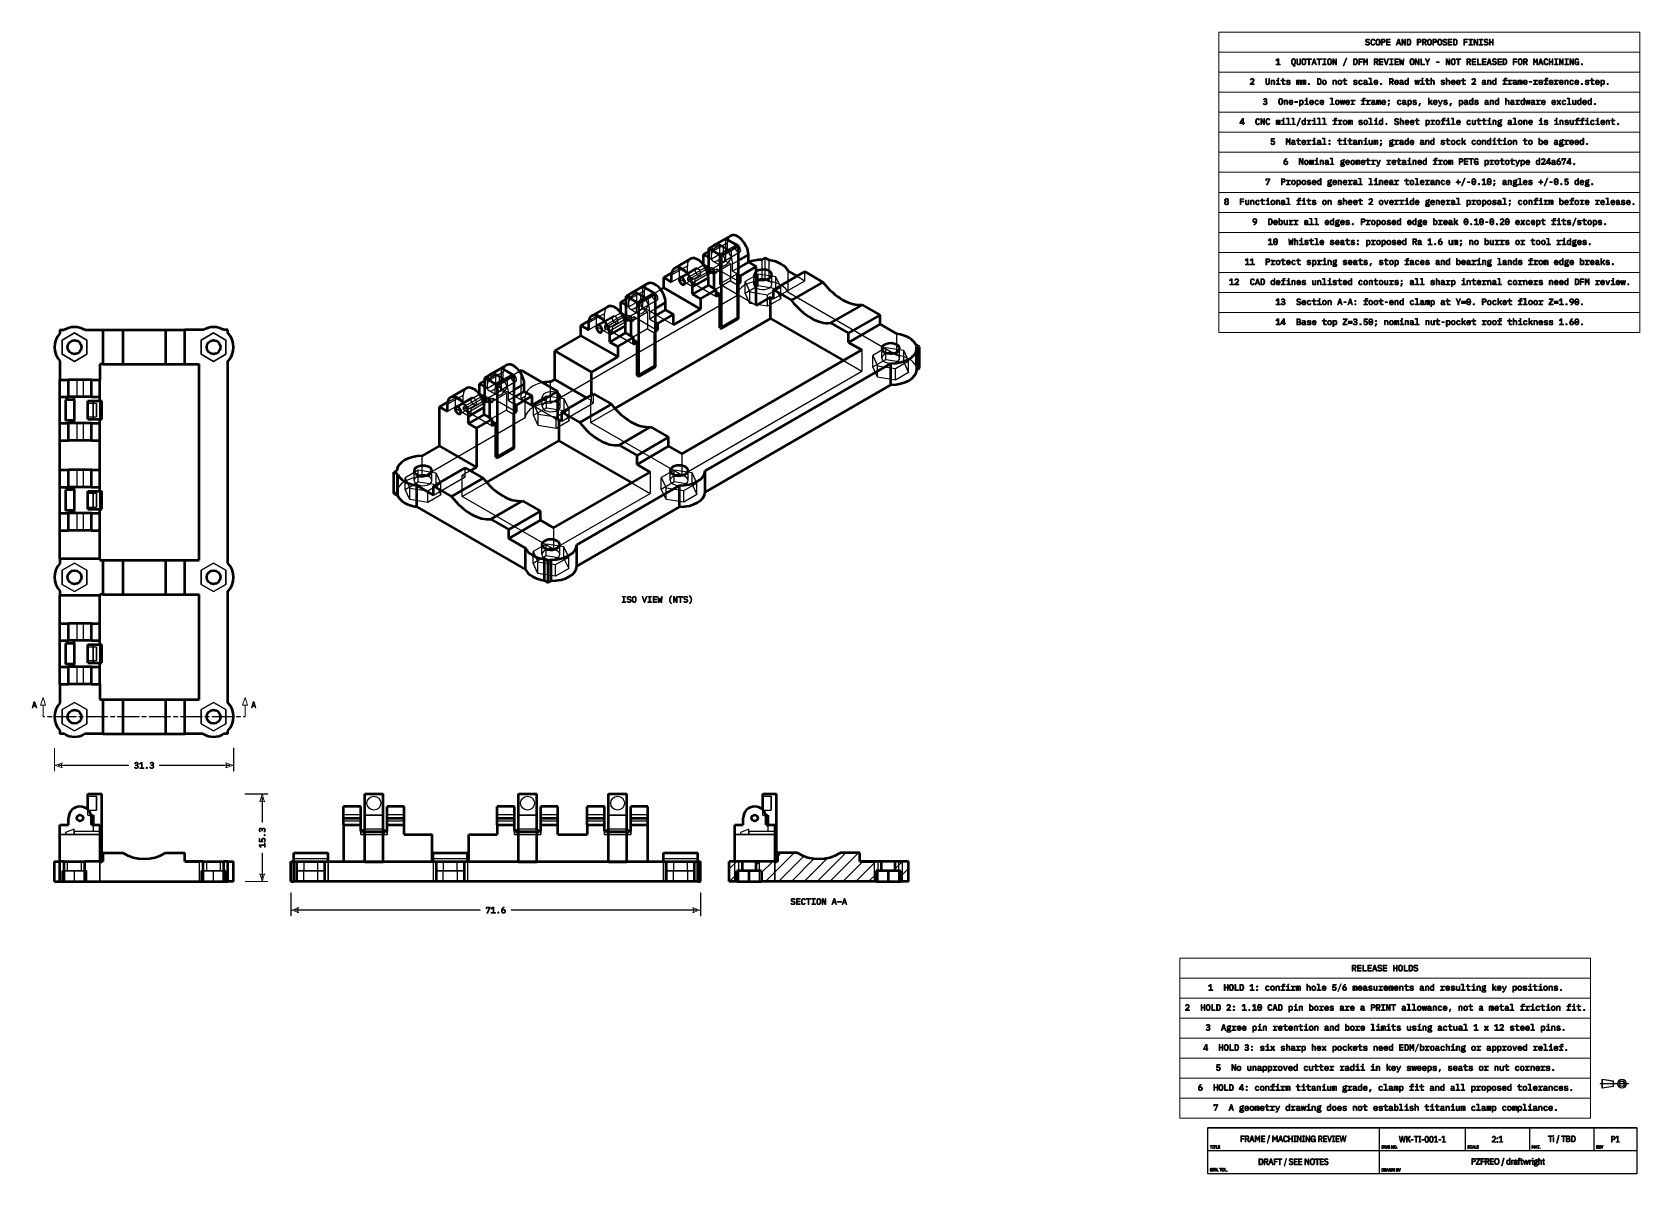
# Model space of a CAD drawing. Header units: millimetres. Extents: x 22 to 584, y 11 to 410.
import ezdxf

# ---------------------------------------------------------------- set-up
doc = ezdxf.new("R2010")
doc.units = ezdxf.units.MM
for name, color, linetype, lineweight in [('dims', 7, 'Continuous', 5), ('hidden', 7, 'Continuous', 25), ('part', 7, 'Continuous', 50)]:
    doc.layers.add(name, color=color, linetype=linetype, lineweight=lineweight)

msp = doc.modelspace()

# ---------------------------------------------------------------- linework, layer by layer
at = {"layer": 'dims'}
for p, q in [((436.84, 305), (436.84, 410)), ((436.84, 410), (584, 410)), ((488.29, 405.94), (488.11, 405.79)), ((488.72, 406.43), (488.95, 406.39)), ((489.05, 406.61), (488.83, 406.65)), ((489.4, 407.11), (489.58, 407.26)), ((490.25, 406.33), (490.25, 406.67)), ((491.17, 407.03), (491.39, 407.12)), ((491.39, 405.88), (491.17, 405.98)), ((492.01, 406.33), (492.01, 406.67)), ((492.94, 406.67), (492.94, 406.33)), ((493.64, 407.55), (493.64, 405.45)), ((494.41, 407.55), (493.64, 407.55)), ((493.64, 405.45), (493.9, 405.45)), ((493.9, 406.56), (493.9, 407.33)), ((493.9, 407.33), (494.4, 407.33)), ((494.4, 406.56), (493.9, 406.56)), ((493.9, 406.34), (494.41, 406.34)), ((493.9, 405.45), (493.9, 406.34)), ((494.74, 407.02), (494.74, 406.87)), ((495.44, 407.55), (495.44, 405.45)), ((496.73, 407.55), (495.44, 407.55)), ((495.44, 405.45), (496.73, 405.45)), ((495.7, 407.33), (496.73, 407.33)), ((495.7, 406.62), (495.7, 407.33)), ((496.7, 406.62), (495.7, 406.62)), ((495.7, 406.4), (496.7, 406.4)), ((495.7, 405.67), (495.7, 406.4)), ((496.73, 405.67), (495.7, 405.67)), ((496.7, 406.4), (496.7, 406.62)), ((496.73, 407.33), (496.73, 407.55)), ((496.73, 405.45), (496.73, 405.67)), ((499.51, 407.55), (498.87, 405.45)), ((498.87, 405.45), (499.13, 405.45)), ((499.13, 405.45), (499.3, 406.05)), ((499.3, 406.05), (500.04, 406.05)), ((499.36, 406.27), (499.66, 407.28)), ((499.98, 406.27), (499.36, 406.27)), ((499.84, 407.55), (499.51, 407.55)), ((499.66, 407.28), (499.69, 407.28)), ((499.69, 407.28), (499.98, 406.27)), ((500.48, 405.45), (499.84, 407.55)), ((500.04, 406.05), (500.22, 405.45)), ((500.22, 405.45), (500.48, 405.45)), ((500.81, 407.55), (500.81, 405.45)), ((501.17, 407.55), (500.81, 407.55)), ((500.81, 405.45), (501.04, 405.45)), ((501.04, 407.22), (501.06, 407.22)), ((501.04, 405.45), (501.04, 407.22)), ((501.06, 407.22), (501.78, 405.45)), ((501.88, 405.78), (501.17, 407.55)), ((501.78, 405.45), (502.13, 405.45)), ((501.91, 405.78), (501.88, 405.78)), ((501.91, 407.55), (501.91, 405.78)), ((502.13, 407.55), (501.91, 407.55)), ((502.13, 405.45), (502.13, 407.55)), ((502.66, 407.55), (502.66, 405.45)), ((503.24, 407.55), (502.66, 407.55)), ((502.66, 405.45), (503.24, 405.45)), ((502.91, 407.33), (503.23, 407.33)), ((502.91, 405.67), (502.91, 407.33)), ((503.23, 405.67), (502.91, 405.67)), ((503.74, 406.66), (503.74, 406.34)), ((506.24, 407.55), (506.24, 405.45)), ((507.01, 407.55), (506.24, 407.55)), ((506.24, 405.45), (506.5, 405.45)), ((506.5, 406.56), (506.5, 407.33)), ((506.5, 407.33), (507, 407.33)), ((507, 406.56), (506.5, 406.56)), ((506.5, 406.34), (507.01, 406.34)), ((506.5, 405.45), (506.5, 406.34)), ((507.34, 407.02), (507.34, 406.87)), ((508.04, 407.55), (508.04, 405.45)), ((508.81, 407.55), (508.04, 407.55)), ((508.04, 405.45), (508.3, 405.45)), ((508.3, 407.33), (508.8, 407.33)), ((508.3, 406.56), (508.3, 407.33)), ((508.8, 406.56), (508.3, 406.56)), ((508.3, 405.45), (508.3, 406.35)), ((508.3, 406.35), (508.63, 406.35)), ((508.63, 406.35), (509.14, 405.45)), ((509.42, 405.45), (508.89, 406.36)), ((509.14, 407.02), (509.14, 406.87)), ((509.14, 405.45), (509.42, 405.45)), ((510.01, 406.33), (510.01, 406.67)), ((510.94, 406.67), (510.94, 406.33)), ((511.64, 407.55), (511.64, 405.45)), ((512.41, 407.55), (511.64, 407.55)), ((511.64, 405.45), (511.9, 405.45)), ((511.9, 406.56), (511.9, 407.33)), ((511.9, 407.33), (512.4, 407.33)), ((512.4, 406.56), (511.9, 406.56)), ((511.9, 406.34), (512.41, 406.34)), ((511.9, 405.45), (511.9, 406.34)), ((512.74, 407.02), (512.74, 406.87)), ((513.61, 406.33), (513.61, 406.67)), ((514.54, 406.67), (514.54, 406.33)), ((515.29, 405.94), (515.11, 405.79)), ((515.72, 406.43), (515.95, 406.39)), ((516.05, 406.61), (515.83, 406.65)), ((516.4, 407.11), (516.58, 407.26)), ((517.04, 407.55), (517.04, 405.45)), ((518.33, 407.55), (517.04, 407.55)), ((517.04, 405.45), (518.33, 405.45)), ((517.3, 407.33), (518.33, 407.33)), ((517.3, 406.62), (517.3, 407.33)), ((518.3, 406.62), (517.3, 406.62)), ((517.3, 406.4), (518.3, 406.4)), ((517.3, 405.67), (517.3, 406.4)), ((518.33, 405.67), (517.3, 405.67)), ((518.3, 406.4), (518.3, 406.62)), ((518.33, 407.33), (518.33, 407.55)), ((518.33, 405.45), (518.33, 405.67)), ((518.86, 407.55), (518.86, 405.45)), ((519.44, 407.55), (518.86, 407.55)), ((518.86, 405.45), (519.44, 405.45)), ((519.11, 407.33), (519.43, 407.33)), ((519.11, 405.67), (519.11, 407.33)), ((519.43, 405.67), (519.11, 405.67)), ((519.94, 406.66), (519.94, 406.34)), ((522.44, 407.55), (522.44, 405.45)), ((523.76, 407.55), (522.44, 407.55)), ((522.44, 405.45), (522.7, 405.45)), ((522.7, 407.33), (523.76, 407.33)), ((522.7, 406.62), (522.7, 407.33)), ((523.67, 406.62), (522.7, 406.62)), ((522.7, 406.4), (523.67, 406.4)), ((522.7, 405.45), (522.7, 406.4)), ((523.67, 406.4), (523.67, 406.62)), ((523.76, 407.33), (523.76, 407.55)), ((524.23, 407.55), (524.23, 407.35)), ((525.52, 407.55), (524.23, 407.55)), ((524.23, 407.35), (524.75, 407.35)), ((524.23, 405.65), (524.23, 405.45)), ((524.75, 405.65), (524.23, 405.65)), ((524.23, 405.45), (525.52, 405.45)), ((524.75, 407.35), (524.75, 405.65)), ((525, 407.35), (525.52, 407.35)), ((525, 405.65), (525, 407.35)), ((525.52, 405.65), (525, 405.65)), ((525.52, 407.35), (525.52, 407.55)), ((525.52, 405.45), (525.52, 405.65)), ((526.01, 407.55), (526.01, 405.45)), ((526.37, 407.55), (526.01, 407.55)), ((526.01, 405.45), (526.24, 405.45)), ((526.24, 407.22), (526.26, 407.22)), ((526.24, 405.45), (526.24, 407.22)), ((526.26, 407.22), (526.98, 405.45)), ((527.08, 405.78), (526.37, 407.55)), ((526.98, 405.45), (527.33, 405.45)), ((527.11, 405.78), (527.08, 405.78)), ((527.11, 407.55), (527.11, 405.78)), ((527.33, 407.55), (527.11, 407.55)), ((527.33, 405.45), (527.33, 407.55)), ((527.83, 407.55), (527.83, 407.35)), ((529.12, 407.55), (527.83, 407.55)), ((527.83, 407.35), (528.35, 407.35)), ((527.83, 405.65), (527.83, 405.45)), ((528.35, 405.65), (527.83, 405.65)), ((527.83, 405.45), (529.12, 405.45)), ((528.35, 407.35), (528.35, 405.65)), ((528.6, 407.35), (529.12, 407.35)), ((528.6, 405.65), (528.6, 407.35)), ((529.12, 405.65), (528.6, 405.65)), ((529.12, 407.35), (529.12, 407.55)), ((529.12, 405.45), (529.12, 405.65)), ((529.69, 405.94), (529.51, 405.79)), ((530.12, 406.43), (530.35, 406.39)), ((530.45, 406.61), (530.23, 406.65)), ((530.8, 407.11), (530.98, 407.26)), ((531.41, 407.55), (531.41, 405.45)), ((531.67, 407.55), (531.41, 407.55)), ((531.41, 405.45), (531.67, 405.45)), ((531.67, 406.62), (531.67, 407.55)), ((532.48, 406.62), (531.67, 406.62)), ((531.67, 406.4), (532.48, 406.4)), ((531.67, 405.45), (531.67, 406.4)), ((532.48, 407.55), (532.48, 406.62)), ((532.73, 407.55), (532.48, 407.55)), ((532.48, 406.4), (532.48, 405.45)), ((532.48, 405.45), (532.73, 405.45)), ((532.73, 405.45), (532.73, 407.55)), ((584, 305), (584, 410)), ((436.84, 403), (584, 403)), ((457.39, 400.7), (456.84, 400.18)), ((456.84, 400.18), (456.99, 400.02)), ((456.99, 400.02), (457.51, 400.51)), ((457.79, 400.7), (457.39, 400.7)), ((457.51, 400.51), (457.54, 400.51)), ((457.54, 400.51), (457.54, 398.83)), ((457.79, 398.83), (457.79, 400.7)), ((462.52, 399.48), (462.52, 399.82)), ((463.45, 399.82), (463.45, 399.48)), ((464.37, 400.7), (464.12, 400.7)), ((464.12, 400.7), (464.12, 399.5)), ((464.37, 399.44), (464.37, 400.7)), ((465.19, 400.7), (465.19, 399.44)), ((465.44, 400.7), (465.19, 400.7)), ((465.44, 399.5), (465.44, 400.7)), ((466.12, 399.48), (466.12, 399.82)), ((467.05, 399.82), (467.05, 399.48)), ((467.56, 400.7), (467.56, 400.48)), ((469.21, 400.7), (467.56, 400.7)), ((467.56, 400.48), (468.25, 400.48)), ((468.25, 400.48), (468.25, 398.61)), ((468.51, 400.48), (469.21, 400.48)), ((468.51, 398.61), (468.51, 400.48)), ((469.21, 400.48), (469.21, 400.7)), ((470.02, 400.7), (469.37, 398.61)), ((469.63, 398.61), (469.81, 399.2)), ((469.81, 399.2), (470.55, 399.2)), ((469.87, 399.42), (470.17, 400.43)), ((470.49, 399.42), (469.87, 399.42)), ((470.35, 400.7), (470.02, 400.7)), ((470.17, 400.43), (470.19, 400.43)), ((470.19, 400.43), (470.49, 399.42)), ((470.99, 398.61), (470.35, 400.7)), ((470.55, 399.2), (470.72, 398.61)), ((471.16, 400.7), (471.16, 400.48)), ((472.81, 400.7), (471.16, 400.7)), ((471.16, 400.48), (471.85, 400.48)), ((471.85, 400.48), (471.85, 398.61)), ((472.11, 400.48), (472.81, 400.48)), ((472.11, 398.61), (472.11, 400.48)), ((472.81, 400.48), (472.81, 400.7)), ((473.13, 400.7), (473.13, 400.5)), ((474.43, 400.7), (473.13, 400.7)), ((473.13, 400.5), (473.65, 400.5)), ((473.65, 400.5), (473.65, 398.81)), ((473.91, 400.5), (474.43, 400.5)), ((473.91, 398.81), (473.91, 400.5)), ((474.43, 400.5), (474.43, 400.7)), ((475.12, 399.48), (475.12, 399.82)), ((476.05, 399.82), (476.05, 399.48)), ((476.72, 400.7), (476.72, 398.61)), ((477.08, 400.7), (476.72, 400.7)), ((476.95, 400.37), (476.97, 400.37)), ((476.95, 398.61), (476.95, 400.37)), ((476.97, 400.37), (477.68, 398.61)), ((477.79, 398.94), (477.08, 400.7)), ((477.81, 398.94), (477.79, 398.94)), ((477.81, 400.7), (477.81, 398.94)), ((478.04, 400.7), (477.81, 400.7)), ((478.04, 398.61), (478.04, 400.7)), ((481.39, 400.89), (480.35, 398.19)), ((480.57, 398.19), (481.61, 400.89)), ((481.61, 400.89), (481.39, 400.89)), ((483.97, 400.7), (483.97, 398.61)), ((484.55, 400.7), (483.97, 400.7)), ((484.22, 400.48), (484.54, 400.48)), ((484.22, 398.83), (484.22, 400.48)), ((485.05, 399.82), (485.05, 399.49)), ((485.75, 400.7), (485.75, 398.61)), ((487.07, 400.7), (485.75, 400.7)), ((486, 400.48), (487.07, 400.48)), ((486, 399.78), (486, 400.48)), ((486.98, 399.78), (486, 399.78)), ((486, 399.56), (486.98, 399.56)), ((486, 398.61), (486, 399.56)), ((486.98, 399.56), (486.98, 399.78)), ((487.07, 400.48), (487.07, 400.7)), ((487.48, 400.7), (487.48, 398.61)), ((487.81, 400.7), (487.48, 400.7)), ((487.72, 400.32), (487.74, 400.32)), ((487.72, 399.66), (487.72, 400.32)), ((487.72, 398.61), (487.72, 399.66)), ((487.74, 400.32), (488.18, 399.24)), ((488.18, 399.78), (487.81, 400.7)), ((488.18, 399.24), (488.62, 400.32)), ((488.2, 399.78), (488.18, 399.78)), ((488.56, 400.7), (488.2, 399.78)), ((488.88, 400.7), (488.56, 400.7)), ((488.62, 400.32), (488.65, 400.32)), ((488.65, 400.32), (488.65, 399.66)), ((488.65, 399.66), (488.65, 398.61)), ((488.88, 398.61), (488.88, 400.7)), ((491.15, 400.7), (491.15, 398.61)), ((491.91, 400.7), (491.15, 400.7)), ((491.4, 400.48), (491.91, 400.48)), ((491.4, 399.71), (491.4, 400.48)), ((491.91, 399.71), (491.4, 399.71)), ((491.4, 398.61), (491.4, 399.5)), ((491.4, 399.5), (491.74, 399.5)), ((491.74, 399.5), (492.25, 398.61)), ((492.53, 398.61), (491.99, 399.51)), ((492.24, 400.18), (492.24, 400.02)), ((492.95, 400.7), (492.95, 398.61)), ((494.24, 400.7), (492.95, 400.7)), ((493.2, 400.48), (494.24, 400.48)), ((493.2, 399.78), (493.2, 400.48)), ((494.2, 399.78), (493.2, 399.78)), ((493.2, 399.56), (494.2, 399.56)), ((493.2, 398.83), (493.2, 399.56)), ((494.2, 399.56), (494.2, 399.78)), ((494.24, 400.48), (494.24, 400.7)), ((494.59, 400.7), (495.21, 398.61)), ((494.86, 400.7), (494.59, 400.7)), ((495.15, 399.65), (494.86, 400.7)), ((495.38, 398.86), (495.15, 399.65)), ((495.62, 399.65), (495.39, 398.86)), ((495.55, 398.61), (496.17, 400.7)), ((495.91, 400.7), (495.62, 399.65)), ((496.17, 400.7), (495.91, 400.7)), ((496.53, 400.7), (496.53, 400.5)), ((497.83, 400.7), (496.53, 400.7)), ((496.53, 400.5), (497.05, 400.5)), ((497.05, 400.5), (497.05, 398.81)), ((497.31, 400.5), (497.83, 400.5)), ((497.31, 398.81), (497.31, 400.5)), ((497.83, 400.5), (497.83, 400.7)), ((498.35, 400.7), (498.35, 398.61)), ((499.64, 400.7), (498.35, 400.7)), ((498.6, 400.48), (499.64, 400.48)), ((498.6, 399.78), (498.6, 400.48)), ((499.6, 399.78), (498.6, 399.78)), ((498.6, 399.56), (499.6, 399.56)), ((498.6, 398.83), (498.6, 399.56)), ((499.6, 399.56), (499.6, 399.78)), ((499.64, 400.48), (499.64, 400.7)), ((499.99, 400.7), (500.15, 398.61)), ((500.21, 400.7), (499.99, 400.7)), ((500.3, 399.5), (500.21, 400.7)), ((500.34, 398.87), (500.3, 399.5)), ((500.64, 400.15), (500.37, 398.87)), ((500.51, 398.61), (500.77, 399.86)), ((500.92, 400.15), (500.64, 400.15)), ((500.77, 399.86), (500.79, 399.86)), ((500.79, 399.86), (501.05, 398.61)), ((501.2, 398.87), (500.92, 400.15)), ((501.27, 399.5), (501.22, 398.87)), ((501.36, 400.7), (501.27, 399.5)), ((501.58, 400.7), (501.36, 400.7)), ((501.41, 398.61), (501.58, 400.7)), ((503.92, 399.48), (503.92, 399.82)), ((504.85, 399.82), (504.85, 399.48)), ((505.52, 400.7), (505.52, 398.61)), ((505.88, 400.7), (505.52, 400.7)), ((505.75, 400.37), (505.77, 400.37)), ((505.75, 398.61), (505.75, 400.37)), ((505.77, 400.37), (506.48, 398.61)), ((506.59, 398.94), (505.88, 400.7)), ((506.61, 398.94), (506.59, 398.94)), ((506.61, 400.7), (506.61, 398.94)), ((506.84, 400.7), (506.61, 400.7)), ((506.84, 398.61), (506.84, 400.7)), ((507.44, 400.7), (507.44, 398.61)), ((507.69, 400.7), (507.44, 400.7)), ((507.69, 398.83), (507.69, 400.7)), ((508.93, 400.7), (509.65, 399.43)), ((509.22, 400.7), (508.93, 400.7)), ((509.52, 400.15), (509.22, 400.7)), ((509.77, 399.68), (509.52, 400.15)), ((509.65, 399.43), (509.65, 398.61)), ((509.79, 399.68), (509.77, 399.68)), ((510.05, 400.15), (509.79, 399.68)), ((509.91, 399.43), (510.63, 400.7)), ((509.91, 398.61), (509.91, 399.43)), ((510.35, 400.7), (510.05, 400.15)), ((510.63, 400.7), (510.35, 400.7)), ((512.95, 399.64), (512.95, 399.39)), ((513.82, 399.64), (512.95, 399.64)), ((512.95, 399.39), (513.82, 399.39)), ((513.82, 399.39), (513.82, 399.64)), ((516.32, 400.7), (516.32, 398.61)), ((516.68, 400.7), (516.32, 400.7)), ((516.55, 400.37), (516.57, 400.37)), ((516.55, 398.61), (516.55, 400.37)), ((516.57, 400.37), (517.28, 398.61)), ((517.39, 398.94), (516.68, 400.7)), ((517.41, 398.94), (517.39, 398.94)), ((517.41, 400.7), (517.41, 398.94)), ((517.64, 400.7), (517.41, 400.7)), ((517.64, 398.61), (517.64, 400.7)), ((518.32, 399.48), (518.32, 399.82)), ((519.25, 399.82), (519.25, 399.48)), ((519.76, 400.7), (519.76, 400.48)), ((521.41, 400.7), (519.76, 400.7)), ((519.76, 400.48), (520.45, 400.48)), ((520.45, 400.48), (520.45, 398.61)), ((520.71, 400.48), (521.41, 400.48)), ((520.71, 398.61), (520.71, 400.48)), ((521.41, 400.48), (521.41, 400.7)), ((523.55, 400.7), (523.55, 398.61)), ((524.31, 400.7), (523.55, 400.7)), ((523.8, 400.48), (524.31, 400.48)), ((523.8, 399.71), (523.8, 400.48)), ((524.31, 399.71), (523.8, 399.71)), ((523.8, 398.61), (523.8, 399.5)), ((523.8, 399.5), (524.14, 399.5)), ((524.14, 399.5), (524.65, 398.61)), ((524.93, 398.61), (524.39, 399.51)), ((524.64, 400.18), (524.64, 400.02)), ((525.35, 400.7), (525.35, 398.61)), ((526.64, 400.7), (525.35, 400.7)), ((525.6, 400.48), (526.64, 400.48)), ((525.6, 399.78), (525.6, 400.48)), ((526.6, 399.78), (525.6, 399.78)), ((525.6, 399.56), (526.6, 399.56)), ((525.6, 398.83), (525.6, 399.56)), ((526.6, 399.56), (526.6, 399.78)), ((526.64, 400.48), (526.64, 400.7)), ((527.24, 400.7), (527.24, 398.61)), ((527.49, 400.7), (527.24, 400.7)), ((527.49, 398.83), (527.49, 400.7)), ((528.95, 400.7), (528.95, 398.61)), ((530.24, 400.7), (528.95, 400.7)), ((529.2, 400.48), (530.24, 400.48)), ((529.2, 399.78), (529.2, 400.48)), ((530.2, 399.78), (529.2, 399.78)), ((529.2, 399.56), (530.2, 399.56)), ((529.2, 398.83), (529.2, 399.56)), ((530.2, 399.56), (530.2, 399.78)), ((530.24, 400.48), (530.24, 400.7)), ((531.22, 400.7), (530.57, 398.61)), ((530.83, 398.61), (531.01, 399.2)), ((531.01, 399.2), (531.75, 399.2)), ((531.07, 399.42), (531.37, 400.43)), ((531.69, 399.42), (531.07, 399.42)), ((531.55, 400.7), (531.22, 400.7)), ((531.37, 400.43), (531.39, 400.43)), ((531.39, 400.43), (531.69, 399.42)), ((532.19, 398.61), (531.55, 400.7)), ((531.75, 399.2), (531.92, 398.61)), ((532.6, 399.09), (532.42, 398.94)), ((533.03, 399.58), (533.26, 399.55)), ((533.36, 399.76), (533.14, 399.8)), ((533.71, 400.26), (533.89, 400.42)), ((534.35, 400.7), (534.35, 398.61)), ((535.64, 400.7), (534.35, 400.7)), ((534.6, 400.48), (535.64, 400.48)), ((534.6, 399.78), (534.6, 400.48)), ((535.6, 399.78), (534.6, 399.78)), ((534.6, 399.56), (535.6, 399.56)), ((534.6, 398.83), (534.6, 399.56)), ((535.6, 399.56), (535.6, 399.78)), ((535.64, 400.48), (535.64, 400.7)), ((536.17, 400.7), (536.17, 398.61)), ((536.75, 400.7), (536.17, 400.7)), ((536.42, 400.48), (536.74, 400.48)), ((536.42, 398.83), (536.42, 400.48)), ((537.25, 399.82), (537.25, 399.49)), ((539.75, 400.7), (539.75, 398.61)), ((541.07, 400.7), (539.75, 400.7)), ((540, 400.48), (541.07, 400.48)), ((540, 399.78), (540, 400.48)), ((540.98, 399.78), (540, 399.78)), ((540, 399.56), (540.98, 399.56)), ((540, 398.61), (540, 399.56)), ((540.98, 399.56), (540.98, 399.78)), ((541.07, 400.48), (541.07, 400.7)), ((541.72, 399.48), (541.72, 399.82)), ((542.65, 399.82), (542.65, 399.48)), ((543.35, 400.7), (543.35, 398.61)), ((544.11, 400.7), (543.35, 400.7)), ((543.6, 400.48), (544.11, 400.48)), ((543.6, 399.71), (543.6, 400.48)), ((544.11, 399.71), (543.6, 399.71)), ((543.6, 398.61), (543.6, 399.5)), ((543.6, 399.5), (543.94, 399.5)), ((543.94, 399.5), (544.45, 398.61)), ((544.73, 398.61), (544.19, 399.51)), ((544.44, 400.18), (544.44, 400.02)), ((546.88, 400.7), (546.88, 398.61)), ((547.21, 400.7), (546.88, 400.7)), ((547.12, 400.32), (547.14, 400.32)), ((547.12, 399.66), (547.12, 400.32)), ((547.12, 398.61), (547.12, 399.66)), ((547.14, 400.32), (547.58, 399.24)), ((547.58, 399.78), (547.21, 400.7)), ((547.58, 399.24), (548.02, 400.32)), ((547.6, 399.78), (547.58, 399.78)), ((547.96, 400.7), (547.6, 399.78)), ((548.28, 400.7), (547.96, 400.7)), ((548.02, 400.32), (548.05, 400.32)), ((548.05, 400.32), (548.05, 399.66)), ((548.05, 399.66), (548.05, 398.61)), ((548.28, 398.61), (548.28, 400.7)), ((549.22, 400.7), (548.57, 398.61)), ((548.83, 398.61), (549.01, 399.2)), ((549.01, 399.2), (549.75, 399.2)), ((549.07, 399.42), (549.37, 400.43)), ((549.69, 399.42), (549.07, 399.42)), ((549.55, 400.7), (549.22, 400.7)), ((549.37, 400.43), (549.39, 400.43)), ((549.39, 400.43), (549.69, 399.42)), ((550.19, 398.61), (549.55, 400.7)), ((549.75, 399.2), (549.92, 398.61)), ((550.76, 399.48), (550.76, 399.82)), ((551.68, 400.18), (551.89, 400.28)), ((551.89, 399.03), (551.68, 399.13)), ((552.32, 400.7), (552.32, 398.61)), ((552.57, 400.7), (552.32, 400.7)), ((552.57, 399.78), (552.57, 400.7)), ((553.39, 399.78), (552.57, 399.78)), ((552.57, 399.56), (553.39, 399.56)), ((552.57, 398.61), (552.57, 399.56)), ((553.39, 400.7), (553.39, 399.78)), ((553.64, 400.7), (553.39, 400.7)), ((553.39, 399.56), (553.39, 398.61)), ((553.64, 398.61), (553.64, 400.7)), ((554.13, 400.7), (554.13, 400.5)), ((555.43, 400.7), (554.13, 400.7)), ((554.13, 400.5), (554.65, 400.5)), ((554.65, 400.5), (554.65, 398.81)), ((554.91, 400.5), (555.43, 400.5)), ((554.91, 398.81), (554.91, 400.5)), ((555.43, 400.5), (555.43, 400.7)), ((555.92, 400.7), (555.92, 398.61)), ((556.28, 400.7), (555.92, 400.7)), ((556.15, 400.37), (556.17, 400.37)), ((556.15, 398.61), (556.15, 400.37)), ((556.17, 400.37), (556.88, 398.61)), ((556.99, 398.94), (556.28, 400.7)), ((557.01, 398.94), (556.99, 398.94)), ((557.01, 400.7), (557.01, 398.94)), ((557.24, 400.7), (557.01, 400.7)), ((557.24, 398.61), (557.24, 400.7)), ((557.73, 400.7), (557.73, 400.5)), ((559.03, 400.7), (557.73, 400.7)), ((557.73, 400.5), (558.25, 400.5)), ((558.25, 400.5), (558.25, 398.81)), ((558.51, 400.5), (559.03, 400.5)), ((558.51, 398.81), (558.51, 400.5)), ((559.03, 400.5), (559.03, 400.7)), ((559.52, 400.7), (559.52, 398.61)), ((559.88, 400.7), (559.52, 400.7)), ((559.75, 400.37), (559.77, 400.37)), ((559.75, 398.61), (559.75, 400.37)), ((559.77, 400.37), (560.48, 398.61)), ((560.59, 398.94), (559.88, 400.7)), ((560.61, 398.94), (560.59, 398.94)), ((560.61, 400.7), (560.61, 398.94)), ((560.84, 400.7), (560.61, 400.7)), ((560.84, 398.61), (560.84, 400.7)), ((561.52, 399.5), (561.52, 399.82)), ((561.97, 399.64), (561.97, 399.44)), ((562.65, 399.64), (561.97, 399.64)), ((561.97, 399.44), (562.41, 399.44)), ((562.4, 398.89), (562.41, 398.89)), ((562.41, 399.44), (562.41, 399.22)), ((562.41, 398.89), (562.41, 398.61)), ((562.43, 400.18), (562.65, 400.28)), ((562.65, 398.61), (562.65, 399.64)), ((436.84, 396), (584, 396)), ((447.86, 393.32), (448.08, 393.23)), ((453.55, 393.77), (453.3, 393.77)), ((453.3, 393.77), (453.3, 392.58)), ((453.55, 392.52), (453.55, 393.77)), ((454.37, 393.77), (454.37, 392.52)), ((454.62, 393.77), (454.37, 393.77)), ((454.62, 392.58), (454.62, 393.77)), ((456.94, 398.83), (456.94, 398.61)), ((457.54, 398.83), (456.94, 398.83)), ((456.94, 398.61), (458.34, 398.61)), ((457.47, 393.77), (457.47, 393.72)), ((458.34, 398.83), (457.79, 398.83)), ((457.85, 393.72), (457.85, 393.77)), ((458.34, 398.61), (458.34, 398.83)), ((459.1, 393.77), (459.1, 393.37)), ((459.34, 393.77), (459.1, 393.77)), ((459.34, 393.23), (459.34, 393.77)), ((462.86, 398.58), (462.86, 398.47)), ((463.1, 398.32), (463.1, 398.58)), ((463.55, 398.32), (463.1, 398.32)), ((463.2, 398.11), (463.55, 398.11)), ((463.55, 398.11), (463.55, 398.32)), ((468.25, 398.61), (468.51, 398.61)), ((469.37, 398.61), (469.63, 398.61)), ((470.72, 398.61), (470.99, 398.61)), ((471.35, 393.77), (471.35, 391.68)), ((471.93, 393.77), (471.35, 393.77)), ((471.6, 393.55), (471.92, 393.55)), ((471.6, 391.9), (471.6, 393.55)), ((471.85, 398.61), (472.11, 398.61)), ((473.13, 398.81), (473.13, 398.61)), ((473.65, 398.81), (473.13, 398.81)), ((473.13, 398.61), (474.43, 398.61)), ((474.43, 398.81), (473.91, 398.81)), ((474.43, 398.61), (474.43, 398.81)), ((476.72, 398.61), (476.95, 398.61)), ((477.68, 398.61), (478.04, 398.61)), ((480.35, 398.19), (480.57, 398.19)), ((480.7, 393.77), (480.7, 393.37)), ((480.94, 393.77), (480.7, 393.77)), ((480.94, 393.23), (480.94, 393.77)), ((483.97, 398.61), (484.55, 398.61)), ((484.54, 398.83), (484.22, 398.83)), ((485.75, 398.61), (486, 398.61)), ((487.48, 398.61), (487.72, 398.61)), ((488.65, 398.61), (488.88, 398.61)), ((489.3, 393.9), (489.3, 393.69)), ((490.08, 393.9), (489.3, 393.9)), ((489.3, 393.69), (489.84, 393.69)), ((489.84, 393.69), (489.84, 391.88)), ((490.08, 391.88), (490.08, 393.9)), ((491.15, 398.61), (491.4, 398.61)), ((492.25, 398.61), (492.53, 398.61)), ((492.95, 398.61), (494.24, 398.61)), ((494.24, 398.83), (493.2, 398.83)), ((494.24, 398.61), (494.24, 398.83)), ((495.21, 398.61), (495.55, 398.61)), ((495.39, 398.86), (495.38, 398.86)), ((496.53, 398.81), (496.53, 398.61)), ((497.05, 398.81), (496.53, 398.81)), ((496.53, 398.61), (497.83, 398.61)), ((496.53, 393.77), (496.53, 391.68)), ((497.29, 393.77), (496.53, 393.77)), ((496.78, 393.55), (497.29, 393.55)), ((496.78, 392.79), (496.78, 393.55)), ((497.83, 398.81), (497.31, 398.81)), ((497.83, 398.61), (497.83, 398.81)), ((498.35, 398.61), (499.64, 398.61)), ((499.64, 398.83), (498.6, 398.83)), ((499.64, 398.61), (499.64, 398.83)), ((500.15, 398.61), (500.51, 398.61)), ((500.37, 398.87), (500.34, 398.87)), ((501.05, 398.61), (501.41, 398.61)), ((501.22, 398.87), (501.2, 398.87)), ((502.94, 393.9), (502.94, 392.97)), ((503.18, 393.9), (502.94, 393.9)), ((503.18, 391.68), (503.18, 393.9)), ((505.52, 398.61), (505.75, 398.61)), ((506.48, 398.61), (506.84, 398.61)), ((507.44, 398.61), (508.69, 398.61)), ((508.69, 398.83), (507.69, 398.83)), ((507.87, 393.77), (507.87, 393.72)), ((508.25, 393.72), (508.25, 393.77)), ((508.69, 398.61), (508.69, 398.83)), ((509.5, 393.77), (509.5, 393.37)), ((509.74, 393.77), (509.5, 393.77)), ((509.65, 398.61), (509.91, 398.61)), ((509.74, 393.23), (509.74, 393.77)), ((510.96, 393.9), (510.96, 391.68)), ((511.2, 393.9), (510.96, 393.9)), ((511.2, 392.97), (511.2, 393.9)), ((516.32, 398.61), (516.55, 398.61)), ((516.36, 393.9), (516.36, 391.68)), ((516.6, 393.9), (516.36, 393.9)), ((516.6, 392.97), (516.6, 393.9)), ((517.28, 398.61), (517.64, 398.61)), ((520.45, 398.61), (520.71, 398.61)), ((522.1, 393.77), (522.1, 393.37)), ((522.34, 393.77), (522.1, 393.77)), ((522.34, 393.23), (522.34, 393.77)), ((523.55, 398.61), (523.8, 398.61)), ((524.65, 398.61), (524.93, 398.61)), ((525.26, 393.32), (525.48, 393.23)), ((525.35, 398.61), (526.64, 398.61)), ((526.64, 398.83), (525.6, 398.83)), ((526.64, 398.61), (526.64, 398.83)), ((527.24, 398.61), (528.49, 398.61)), ((528.49, 398.83), (527.49, 398.83)), ((528.49, 398.61), (528.49, 398.83)), ((528.95, 398.61), (530.24, 398.61)), ((530.24, 398.83), (529.2, 398.83)), ((530.24, 398.61), (530.24, 398.83)), ((530.57, 398.61), (530.83, 398.61)), ((531.92, 398.61), (532.19, 398.61)), ((533.54, 393.9), (533.54, 392.97)), ((533.78, 393.9), (533.54, 393.9)), ((533.78, 391.68), (533.78, 393.9)), ((534.35, 398.61), (535.64, 398.61)), ((535.64, 398.83), (534.6, 398.83)), ((535.64, 398.61), (535.64, 398.83)), ((536.17, 398.61), (536.75, 398.61)), ((536.74, 398.83), (536.42, 398.83)), ((536.63, 393.54), (536.63, 393.23)), ((536.87, 393.69), (537.49, 393.69)), ((536.87, 393.23), (536.87, 393.69)), ((537.49, 393.9), (536.98, 393.9)), ((537.49, 393.69), (537.49, 393.9)), ((539.75, 398.61), (540, 398.61)), ((543.35, 398.61), (543.6, 398.61)), ((544.45, 398.61), (544.73, 398.61)), ((546.88, 398.61), (547.12, 398.61)), ((548.05, 398.61), (548.28, 398.61)), ((548.57, 398.61), (548.83, 398.61)), ((549.92, 398.61), (550.19, 398.61)), ((551.03, 393.54), (551.03, 393.23)), ((551.27, 393.69), (551.89, 393.69)), ((551.27, 393.23), (551.27, 393.69)), ((551.89, 393.9), (551.38, 393.9)), ((551.89, 393.69), (551.89, 393.9)), ((552.32, 398.61), (552.57, 398.61)), ((553.39, 398.61), (553.64, 398.61)), ((554.13, 398.81), (554.13, 398.61)), ((554.65, 398.81), (554.13, 398.81)), ((554.13, 398.61), (555.43, 398.61)), ((555.43, 398.81), (554.91, 398.81)), ((555.43, 398.61), (555.43, 398.81)), ((555.92, 398.61), (556.15, 398.61)), ((556.88, 398.61), (557.24, 398.61)), ((557.73, 398.81), (557.73, 398.61)), ((558.25, 398.81), (557.73, 398.81)), ((557.73, 398.61), (559.03, 398.61)), ((559.03, 398.81), (558.51, 398.81)), ((559.03, 398.61), (559.03, 398.81)), ((559.52, 398.61), (559.75, 398.61)), ((560.48, 398.61), (560.84, 398.61)), ((562.41, 398.61), (562.65, 398.61)), ((563.56, 398.81), (563.56, 398.76)), ((564, 398.76), (564, 398.81)), ((567.1, 393.77), (567.1, 393.37)), ((567.34, 393.77), (567.1, 393.77)), ((567.34, 393.23), (567.34, 393.77)), ((436.84, 389), (584, 389)), ((448.57, 392.57), (447.88, 391.94)), ((447.88, 391.94), (447.88, 391.68)), ((447.88, 391.68), (449.27, 391.68)), ((448.14, 391.9), (448.72, 392.41)), ((449.27, 391.9), (448.14, 391.9)), ((448.93, 393.19), (448.93, 393.16)), ((449.27, 391.68), (449.27, 391.9)), ((455.16, 393.23), (455.16, 391.68)), ((455.4, 393.23), (455.16, 393.23)), ((455.16, 391.68), (455.4, 391.68)), ((455.4, 392.97), (455.4, 393.23)), ((455.41, 392.97), (455.4, 392.97)), ((455.4, 391.68), (455.4, 392.75)), ((456.15, 392.63), (456.15, 391.68)), ((456.15, 391.68), (456.39, 391.68)), ((456.39, 391.68), (456.39, 392.67)), ((456.98, 393.23), (456.98, 393.02)), ((457.78, 393.23), (456.98, 393.23)), ((456.98, 393.02), (457.54, 393.02)), ((456.98, 391.88), (456.98, 391.68)), ((457.54, 391.88), (456.98, 391.88)), ((456.98, 391.68), (458.3, 391.68)), ((457.54, 393.02), (457.54, 391.88)), ((457.78, 391.88), (457.78, 393.23)), ((458.3, 391.88), (457.78, 391.88)), ((458.3, 391.68), (458.3, 391.88)), ((458.58, 393.23), (458.58, 393.02)), ((458.96, 393.23), (458.58, 393.23)), ((458.58, 393.02), (459.1, 393.02)), ((459.1, 393.02), (459.1, 392.03)), ((460.04, 393.23), (459.34, 393.23)), ((459.34, 393.02), (460.04, 393.02)), ((459.34, 391.88), (459.34, 393.02)), ((460.04, 391.88), (459.34, 391.88)), ((459.44, 391.68), (460.04, 391.68)), ((460.04, 393.02), (460.04, 393.23)), ((460.04, 391.68), (460.04, 391.88)), ((460.63, 392.09), (460.46, 391.95)), ((461.3, 392.55), (461.06, 392.59)), ((461.08, 392.37), (461.32, 392.34)), ((461.65, 392.87), (461.8, 393.01)), ((464.02, 393.23), (464.02, 391.68)), ((464.25, 393.23), (464.02, 393.23)), ((464.02, 391.68), (464.25, 391.68)), ((464.25, 393.05), (464.25, 393.23)), ((464.26, 393.05), (464.25, 393.05)), ((464.25, 391.68), (464.25, 392.81)), ((464.65, 392.71), (464.65, 391.68)), ((464.65, 391.68), (464.87, 391.68)), ((464.85, 393.02), (464.84, 393.02)), ((464.87, 391.68), (464.87, 392.81)), ((465.28, 392.71), (465.28, 391.68)), ((465.28, 391.68), (465.5, 391.68)), ((465.5, 391.68), (465.5, 392.75)), ((465.82, 393.23), (465.82, 391.68)), ((466.05, 393.23), (465.82, 393.23)), ((465.82, 391.68), (466.05, 391.68)), ((466.05, 393.05), (466.05, 393.23)), ((466.06, 393.05), (466.05, 393.05)), ((466.05, 391.68), (466.05, 392.81)), ((466.45, 392.71), (466.45, 391.68)), ((466.45, 391.68), (466.67, 391.68)), ((466.65, 393.02), (466.64, 393.02)), ((466.67, 391.68), (466.67, 392.81)), ((467.08, 392.71), (467.08, 391.68)), ((467.08, 391.68), (467.3, 391.68)), ((467.3, 391.68), (467.3, 392.75)), ((468.14, 391.89), (468.14, 391.83)), ((468.58, 391.83), (468.58, 391.89)), ((471.35, 391.68), (471.93, 391.68)), ((471.92, 391.9), (471.6, 391.9)), ((472.43, 392.89), (472.43, 392.56)), ((473.32, 392.34), (473.32, 392.56)), ((474.21, 392.56), (474.21, 392.34)), ((476.76, 393.23), (476.76, 391.68)), ((477, 393.23), (476.76, 393.23)), ((476.76, 391.68), (477, 391.68)), ((477, 392.97), (477, 393.23)), ((477.01, 392.97), (477, 392.97)), ((477, 391.68), (477, 392.75)), ((477.75, 392.63), (477.75, 391.68)), ((477.75, 391.68), (477.99, 391.68)), ((477.99, 391.68), (477.99, 392.67)), ((478.72, 392.34), (478.72, 392.56)), ((479.61, 392.56), (479.61, 392.34)), ((480.18, 393.23), (480.18, 393.02)), ((480.56, 393.23), (480.18, 393.23)), ((480.18, 393.02), (480.7, 393.02)), ((480.7, 393.02), (480.7, 392.03)), ((481.64, 393.23), (480.94, 393.23)), ((480.94, 393.02), (481.64, 393.02)), ((480.94, 391.88), (480.94, 393.02)), ((481.64, 391.88), (480.94, 391.88)), ((481.04, 391.68), (481.64, 391.68)), ((481.64, 393.02), (481.64, 393.23)), ((481.64, 391.68), (481.64, 391.88)), ((484.03, 392.09), (483.86, 391.95)), ((484.7, 392.55), (484.46, 392.59)), ((484.48, 392.37), (484.72, 392.34)), ((485.05, 392.87), (485.2, 393.01)), ((485.97, 392.32), (485.97, 392.58)), ((486.79, 392.8), (486.99, 392.91)), ((487.01, 392), (486.84, 392.12)), ((487.51, 392.95), (487.67, 392.83)), ((487.71, 392.09), (487.71, 392.15)), ((488.46, 392.56), (488.13, 392.56)), ((488.13, 392.38), (488.46, 392.38)), ((488.46, 392.72), (488.46, 392.56)), ((488.46, 392.38), (488.46, 392.13)), ((488.46, 391.93), (488.47, 391.93)), ((488.7, 391.89), (488.7, 392.74)), ((488.91, 391.89), (488.7, 391.89)), ((488.75, 391.68), (488.91, 391.68)), ((488.91, 391.68), (488.91, 391.89)), ((489.3, 391.88), (489.3, 391.68)), ((489.84, 391.88), (489.3, 391.88)), ((489.3, 391.68), (490.62, 391.68)), ((490.62, 391.88), (490.08, 391.88)), ((490.62, 391.68), (490.62, 391.88)), ((491.32, 392.57), (491.32, 392.59)), ((492.2, 392.57), (491.32, 392.57)), ((491.32, 392.39), (492.46, 392.39)), ((491.32, 392.32), (491.32, 392.39)), ((492.2, 392.61), (492.2, 392.57)), ((492.41, 392), (492.23, 392.12)), ((492.46, 392.39), (492.46, 392.51)), ((493.34, 391.89), (493.34, 391.83)), ((493.78, 391.83), (493.78, 391.89)), ((496.53, 391.68), (496.78, 391.68)), ((497.29, 392.79), (496.78, 392.79)), ((496.78, 391.68), (496.78, 392.57)), ((496.78, 392.57), (497.12, 392.57)), ((497.12, 392.57), (497.63, 391.68)), ((497.91, 391.68), (497.38, 392.58)), ((497.62, 393.25), (497.62, 393.09)), ((497.63, 391.68), (497.91, 391.68)), ((498.52, 392.57), (498.52, 392.59)), ((499.4, 392.57), (498.52, 392.57)), ((498.52, 392.39), (499.66, 392.39)), ((498.52, 392.32), (498.52, 392.39)), ((499.4, 392.61), (499.4, 392.57)), ((499.61, 392), (499.43, 392.12)), ((499.66, 392.39), (499.66, 392.51)), ((500.11, 392.95), (500.27, 392.83)), ((500.31, 392.09), (500.31, 392.15)), ((501.06, 392.56), (500.73, 392.56)), ((500.73, 392.38), (501.06, 392.38)), ((501.06, 392.72), (501.06, 392.56)), ((501.06, 392.38), (501.06, 392.13)), ((501.06, 391.93), (501.07, 391.93)), ((501.3, 391.89), (501.3, 392.74)), ((501.51, 391.89), (501.3, 391.89)), ((501.35, 391.68), (501.51, 391.68)), ((501.51, 391.68), (501.51, 391.89)), ((502.1, 392.32), (502.1, 392.58)), ((502.94, 392.97), (502.93, 392.97)), ((502.93, 391.93), (502.94, 391.93)), ((502.94, 392.73), (502.94, 392.17)), ((502.94, 391.93), (502.94, 391.68)), ((502.94, 391.68), (503.18, 391.68)), ((505.35, 393.23), (505.59, 391.68)), ((505.57, 393.23), (505.35, 393.23)), ((505.74, 391.89), (505.57, 393.23)), ((505.59, 391.68), (505.9, 391.68)), ((505.77, 391.89), (505.74, 391.89)), ((506.03, 393.23), (505.77, 391.89)), ((505.9, 391.68), (506.15, 392.97)), ((506.3, 393.23), (506.03, 393.23)), ((506.15, 392.97), (506.18, 392.97)), ((506.18, 392.97), (506.42, 391.68)), ((506.56, 391.89), (506.3, 393.23)), ((506.42, 391.68), (506.74, 391.68)), ((506.59, 391.89), (506.56, 391.89)), ((506.77, 393.23), (506.59, 391.89)), ((506.74, 391.68), (506.97, 393.23)), ((506.97, 393.23), (506.77, 393.23)), ((507.38, 393.23), (507.38, 393.02)), ((508.18, 393.23), (507.38, 393.23)), ((507.38, 393.02), (507.94, 393.02)), ((507.38, 391.88), (507.38, 391.68)), ((507.94, 391.88), (507.38, 391.88)), ((507.38, 391.68), (508.7, 391.68)), ((507.94, 393.02), (507.94, 391.88)), ((508.18, 391.88), (508.18, 393.23)), ((508.7, 391.88), (508.18, 391.88)), ((508.7, 391.68), (508.7, 391.88)), ((508.98, 393.23), (508.98, 393.02)), ((509.36, 393.23), (508.98, 393.23)), ((508.98, 393.02), (509.5, 393.02)), ((509.5, 393.02), (509.5, 392.03)), ((510.44, 393.23), (509.74, 393.23)), ((509.74, 393.02), (510.44, 393.02)), ((509.74, 391.88), (509.74, 393.02)), ((510.44, 391.88), (509.74, 391.88)), ((509.84, 391.68), (510.44, 391.68)), ((510.44, 393.02), (510.44, 393.23)), ((510.44, 391.68), (510.44, 391.88)), ((510.96, 391.68), (511.2, 391.68)), ((511.21, 392.97), (511.2, 392.97)), ((511.2, 391.68), (511.2, 392.75)), ((511.95, 392.63), (511.95, 391.68)), ((511.95, 391.68), (512.19, 391.68)), ((512.19, 391.68), (512.19, 392.67)), ((514.63, 392.09), (514.46, 391.95)), ((515.3, 392.55), (515.06, 392.59)), ((515.08, 392.37), (515.32, 392.34)), ((515.65, 392.87), (515.8, 393.01)), ((516.36, 391.68), (516.6, 391.68)), ((516.61, 392.97), (516.6, 392.97)), ((516.6, 391.68), (516.6, 392.75)), ((517.35, 392.63), (517.35, 391.68)), ((517.35, 391.68), (517.59, 391.68)), ((517.59, 391.68), (517.59, 392.67)), ((518.32, 392.57), (518.32, 392.59)), ((519.2, 392.57), (518.32, 392.57)), ((518.32, 392.39), (519.46, 392.39)), ((518.32, 392.32), (518.32, 392.39)), ((519.2, 392.61), (519.2, 392.57)), ((519.41, 392), (519.23, 392.12)), ((519.46, 392.39), (519.46, 392.51)), ((520.12, 392.57), (520.12, 392.59)), ((521, 392.57), (520.12, 392.57)), ((520.12, 392.39), (521.26, 392.39)), ((520.12, 392.32), (520.12, 392.39)), ((521, 392.61), (521, 392.57)), ((521.21, 392), (521.03, 392.12)), ((521.26, 392.39), (521.26, 392.51)), ((521.58, 393.23), (521.58, 393.02)), ((521.96, 393.23), (521.58, 393.23)), ((521.58, 393.02), (522.1, 393.02)), ((522.1, 393.02), (522.1, 392.03)), ((523.04, 393.23), (522.34, 393.23)), ((522.34, 393.02), (523.04, 393.02)), ((522.34, 391.88), (522.34, 393.02)), ((523.04, 391.88), (522.34, 391.88)), ((522.44, 391.68), (523.04, 391.68)), ((523.04, 393.02), (523.04, 393.23)), ((523.04, 391.68), (523.04, 391.88)), ((525.97, 392.57), (525.28, 391.94)), ((525.28, 391.94), (525.28, 391.68)), ((525.28, 391.68), (526.67, 391.68)), ((525.54, 391.9), (526.12, 392.41)), ((526.67, 391.9), (525.54, 391.9)), ((526.33, 393.19), (526.33, 393.16)), ((526.67, 391.68), (526.67, 391.9)), ((528.91, 392.95), (529.07, 392.83)), ((529.11, 392.09), (529.11, 392.15)), ((529.86, 392.56), (529.53, 392.56)), ((529.53, 392.38), (529.86, 392.38)), ((529.86, 392.72), (529.86, 392.56)), ((529.86, 392.38), (529.86, 392.13)), ((529.86, 391.93), (529.87, 391.93)), ((530.1, 391.89), (530.1, 392.74)), ((530.31, 391.89), (530.1, 391.89)), ((530.15, 391.68), (530.31, 391.68)), ((530.31, 391.68), (530.31, 391.89)), ((530.76, 393.23), (530.76, 391.68)), ((531, 393.23), (530.76, 393.23)), ((530.76, 391.68), (531, 391.68)), ((531, 392.97), (531, 393.23)), ((531.01, 392.97), (531, 392.97)), ((531, 391.68), (531, 392.75)), ((531.75, 392.63), (531.75, 391.68)), ((531.75, 391.68), (531.99, 391.68)), ((531.99, 391.68), (531.99, 392.67)), ((532.7, 392.32), (532.7, 392.58)), ((533.54, 392.97), (533.53, 392.97)), ((533.53, 391.93), (533.54, 391.93)), ((533.54, 392.73), (533.54, 392.17)), ((533.54, 391.93), (533.54, 391.68)), ((533.54, 391.68), (533.78, 391.68)), ((536.08, 393.23), (536.08, 393.02)), ((536.63, 393.23), (536.08, 393.23)), ((536.08, 393.02), (536.63, 393.02)), ((536.11, 391.88), (536.11, 391.68)), ((536.63, 391.88), (536.11, 391.88)), ((536.11, 391.68), (537.43, 391.68)), ((536.63, 393.02), (536.63, 391.88)), ((537.49, 393.23), (536.87, 393.23)), ((536.87, 393.02), (537.49, 393.02)), ((536.87, 391.88), (536.87, 393.02)), ((537.43, 391.88), (536.87, 391.88)), ((537.43, 391.68), (537.43, 391.88)), ((537.49, 393.02), (537.49, 393.23)), ((537.89, 393.23), (537.89, 393.02)), ((538.59, 393.23), (537.89, 393.23)), ((537.89, 393.02), (538.35, 393.02)), ((537.89, 391.88), (537.89, 391.68)), ((538.35, 391.88), (537.89, 391.88)), ((537.89, 391.68), (539.19, 391.68)), ((538.35, 393.02), (538.35, 391.88)), ((538.59, 392.84), (538.59, 393.23)), ((538.6, 392.84), (538.59, 392.84)), ((538.59, 391.88), (538.59, 392.55)), ((539.19, 391.88), (538.59, 391.88)), ((539.05, 392.99), (539.34, 392.99)), ((539.34, 393.23), (539.12, 393.23)), ((539.19, 391.68), (539.19, 391.88)), ((539.34, 392.99), (539.34, 393.23)), ((539.71, 392.95), (539.87, 392.83)), ((539.91, 392.09), (539.91, 392.15)), ((540.66, 392.56), (540.33, 392.56)), ((540.33, 392.38), (540.66, 392.38)), ((540.66, 392.72), (540.66, 392.56)), ((540.66, 392.38), (540.66, 392.13)), ((540.66, 391.93), (540.67, 391.93)), ((540.9, 391.89), (540.9, 392.74)), ((541.11, 391.89), (540.9, 391.89)), ((540.95, 391.68), (541.11, 391.68)), ((541.11, 391.68), (541.11, 391.89)), ((541.42, 393.23), (541.42, 391.68)), ((541.65, 393.23), (541.42, 393.23)), ((541.42, 391.68), (541.65, 391.68)), ((541.65, 393.05), (541.65, 393.23)), ((541.66, 393.05), (541.65, 393.05)), ((541.65, 391.68), (541.65, 392.81)), ((542.05, 392.71), (542.05, 391.68)), ((542.05, 391.68), (542.27, 391.68)), ((542.25, 393.02), (542.24, 393.02)), ((542.27, 391.68), (542.27, 392.81)), ((542.68, 392.71), (542.68, 391.68)), ((542.68, 391.68), (542.9, 391.68)), ((542.9, 391.68), (542.9, 392.75)), ((543.52, 392.57), (543.52, 392.59)), ((544.4, 392.57), (543.52, 392.57)), ((543.52, 392.39), (544.66, 392.39)), ((543.52, 392.32), (543.52, 392.39)), ((544.4, 392.61), (544.4, 392.57)), ((544.61, 392), (544.43, 392.12)), ((544.66, 392.39), (544.66, 392.51)), ((545.33, 392.72), (545.33, 392.46)), ((546.2, 392.72), (545.33, 392.72)), ((545.33, 392.46), (546.2, 392.46)), ((546.2, 392.46), (546.2, 392.72)), ((546.89, 393.23), (546.89, 393.02)), ((547.59, 393.23), (546.89, 393.23)), ((546.89, 393.02), (547.35, 393.02)), ((546.89, 391.88), (546.89, 391.68)), ((547.35, 391.88), (546.89, 391.88)), ((546.89, 391.68), (548.19, 391.68)), ((547.35, 393.02), (547.35, 391.88)), ((547.59, 392.84), (547.59, 393.23)), ((547.6, 392.84), (547.59, 392.84)), ((547.59, 391.88), (547.59, 392.55)), ((548.19, 391.88), (547.59, 391.88)), ((548.05, 392.99), (548.34, 392.99)), ((548.34, 393.23), (548.12, 393.23)), ((548.19, 391.68), (548.19, 391.88)), ((548.34, 392.99), (548.34, 393.23)), ((548.92, 392.57), (548.92, 392.59)), ((549.8, 392.57), (548.92, 392.57)), ((548.92, 392.39), (550.06, 392.39)), ((548.92, 392.32), (548.92, 392.39)), ((549.8, 392.61), (549.8, 392.57)), ((550.01, 392), (549.83, 392.12)), ((550.06, 392.39), (550.06, 392.51)), ((550.48, 393.23), (550.48, 393.02)), ((551.03, 393.23), (550.48, 393.23)), ((550.48, 393.02), (551.03, 393.02)), ((550.51, 391.88), (550.51, 391.68)), ((551.03, 391.88), (550.51, 391.88)), ((550.51, 391.68), (551.83, 391.68)), ((551.03, 393.02), (551.03, 391.88)), ((551.89, 393.23), (551.27, 393.23)), ((551.27, 393.02), (551.89, 393.02)), ((551.27, 391.88), (551.27, 393.02)), ((551.83, 391.88), (551.27, 391.88)), ((551.83, 391.68), (551.83, 391.88)), ((551.89, 393.02), (551.89, 393.23)), ((552.52, 392.57), (552.52, 392.59)), ((553.4, 392.57), (552.52, 392.57)), ((552.52, 392.39), (553.66, 392.39)), ((552.52, 392.32), (552.52, 392.39)), ((553.4, 392.61), (553.4, 392.57)), ((553.61, 392), (553.43, 392.12)), ((553.66, 392.39), (553.66, 392.51)), ((554.09, 393.23), (554.09, 393.02)), ((554.79, 393.23), (554.09, 393.23)), ((554.09, 393.02), (554.55, 393.02)), ((554.09, 391.88), (554.09, 391.68)), ((554.55, 391.88), (554.09, 391.88)), ((554.09, 391.68), (555.39, 391.68)), ((554.55, 393.02), (554.55, 391.88)), ((554.79, 392.84), (554.79, 393.23)), ((554.8, 392.84), (554.79, 392.84)), ((554.79, 391.88), (554.79, 392.55)), ((555.39, 391.88), (554.79, 391.88)), ((555.25, 392.99), (555.54, 392.99)), ((555.54, 393.23), (555.32, 393.23)), ((555.39, 391.68), (555.39, 391.88)), ((555.54, 392.99), (555.54, 393.23)), ((556.12, 392.57), (556.12, 392.59)), ((557, 392.57), (556.12, 392.57)), ((556.12, 392.39), (557.26, 392.39)), ((556.12, 392.32), (556.12, 392.39)), ((557, 392.61), (557, 392.57)), ((557.21, 392), (557.03, 392.12)), ((557.26, 392.39), (557.26, 392.51)), ((557.76, 393.23), (557.76, 391.68)), ((558, 393.23), (557.76, 393.23)), ((557.76, 391.68), (558, 391.68)), ((558, 392.97), (558, 393.23)), ((558.01, 392.97), (558, 392.97)), ((558, 391.68), (558, 392.75)), ((558.75, 392.63), (558.75, 391.68)), ((558.75, 391.68), (558.99, 391.68)), ((558.99, 391.68), (558.99, 392.67)), ((559.77, 392.32), (559.77, 392.58)), ((560.59, 392.8), (560.79, 392.91)), ((560.81, 392), (560.64, 392.12)), ((561.52, 392.57), (561.52, 392.59)), ((562.4, 392.57), (561.52, 392.57)), ((561.52, 392.39), (562.66, 392.39)), ((561.52, 392.32), (561.52, 392.39)), ((562.4, 392.61), (562.4, 392.57)), ((562.61, 392), (562.43, 392.12)), ((562.66, 392.39), (562.66, 392.51)), ((563.54, 391.89), (563.54, 391.83)), ((563.98, 391.83), (563.98, 391.89)), ((565.03, 392.09), (564.86, 391.95)), ((565.7, 392.55), (565.46, 392.59)), ((565.48, 392.37), (565.72, 392.34)), ((566.05, 392.87), (566.2, 393.01)), ((566.58, 393.23), (566.58, 393.02)), ((566.96, 393.23), (566.58, 393.23)), ((566.58, 393.02), (567.1, 393.02)), ((567.1, 393.02), (567.1, 392.03)), ((568.04, 393.23), (567.34, 393.23)), ((567.34, 393.02), (568.04, 393.02)), ((567.34, 391.88), (567.34, 393.02)), ((568.04, 391.88), (567.34, 391.88)), ((567.44, 391.68), (568.04, 391.68)), ((568.04, 393.02), (568.04, 393.23)), ((568.04, 391.68), (568.04, 391.88)), ((568.72, 392.57), (568.72, 392.59)), ((569.6, 392.57), (568.72, 392.57)), ((568.72, 392.39), (569.86, 392.39)), ((568.72, 392.32), (568.72, 392.39)), ((569.6, 392.61), (569.6, 392.57)), ((569.81, 392), (569.63, 392.12)), ((569.86, 392.39), (569.86, 392.51)), ((570.35, 393.23), (570.35, 391.08)), ((570.59, 393.23), (570.35, 393.23)), ((570.35, 391.08), (570.59, 391.08)), ((570.59, 392.97), (570.59, 393.23)), ((570.6, 392.97), (570.59, 392.97)), ((570.59, 392.17), (570.59, 392.73)), ((570.59, 391.93), (570.6, 391.93)), ((570.59, 391.08), (570.59, 391.93)), ((571.42, 392.58), (571.42, 392.32)), ((572.54, 391.89), (572.54, 391.83)), ((572.98, 391.83), (572.98, 391.89)), ((452.52, 385.14), (452.33, 385)), ((452.42, 386.47), (452.61, 386.32)), ((453, 385.88), (452.77, 385.88)), ((452.77, 385.88), (452.77, 385.67)), ((452.77, 385.67), (453.02, 385.67)), ((453.29, 385.78), (453.29, 385.79)), ((453.44, 386.25), (453.44, 386.23)), ((453.48, 385.28), (453.48, 385.25)), ((458.02, 385.55), (458.02, 385.9)), ((458.95, 385.9), (458.95, 385.55)), ((459.68, 386.23), (459.68, 384.68)), ((459.92, 386.23), (459.68, 386.23)), ((459.68, 384.68), (459.92, 384.68)), ((459.92, 385.97), (459.92, 386.23)), ((459.93, 385.97), (459.92, 385.97)), ((459.92, 384.68), (459.92, 385.75)), ((460.67, 385.63), (460.67, 384.68)), ((460.67, 384.68), (460.91, 384.68)), ((460.91, 384.68), (460.91, 385.67)), ((461.64, 385.57), (461.64, 385.59)), ((462.53, 385.57), (461.64, 385.57)), ((461.64, 385.39), (462.79, 385.39)), ((461.64, 385.32), (461.64, 385.39)), ((462.53, 385.61), (462.53, 385.57)), ((462.74, 385), (462.56, 385.12)), ((462.79, 385.39), (462.79, 385.51)), ((463.45, 385.72), (463.45, 385.46)), ((464.32, 385.72), (463.45, 385.72)), ((463.45, 385.46), (464.32, 385.46)), ((464.32, 385.46), (464.32, 385.72)), ((465.07, 386.23), (465.07, 384.08)), ((465.31, 386.23), (465.07, 386.23)), ((465.07, 384.08), (465.31, 384.08)), ((465.31, 385.97), (465.31, 386.23)), ((465.33, 385.97), (465.31, 385.97)), ((465.31, 385.17), (465.31, 385.73)), ((465.31, 384.93), (465.33, 384.93)), ((465.31, 384.08), (465.31, 384.93)), ((466.15, 385.58), (466.15, 385.32)), ((466.91, 386.23), (466.91, 386.02)), ((467.7, 386.23), (466.91, 386.23)), ((466.91, 386.02), (467.46, 386.02)), ((466.91, 384.88), (466.91, 384.68)), ((467.46, 384.88), (466.91, 384.88)), ((466.91, 384.68), (468.23, 384.68)), ((467.4, 386.77), (467.4, 386.72)), ((467.46, 386.02), (467.46, 384.88)), ((467.7, 384.88), (467.7, 386.23)), ((468.23, 384.88), (467.7, 384.88)), ((467.77, 386.72), (467.77, 386.77)), ((468.23, 384.68), (468.23, 384.88)), ((468.84, 385.57), (468.84, 385.59)), ((469.73, 385.57), (468.84, 385.57)), ((468.84, 385.39), (469.99, 385.39)), ((468.84, 385.32), (468.84, 385.39)), ((469.73, 385.61), (469.73, 385.57)), ((469.94, 385), (469.76, 385.12)), ((469.99, 385.39), (469.99, 385.51)), ((470.7, 385.32), (470.7, 385.58)), ((471.52, 385.8), (471.71, 385.91)), ((471.74, 385), (471.57, 385.12)), ((472.44, 385.57), (472.44, 385.59)), ((473.33, 385.57), (472.44, 385.57)), ((472.44, 385.39), (473.59, 385.39)), ((472.44, 385.32), (472.44, 385.39)), ((473.33, 385.61), (473.33, 385.57)), ((473.54, 385), (473.36, 385.12)), ((473.59, 385.39), (473.59, 385.51)), ((475.83, 386.9), (475.83, 386.69)), ((476.61, 386.9), (475.83, 386.9)), ((475.83, 386.69), (476.37, 386.69)), ((475.83, 384.88), (475.83, 384.68)), ((476.37, 384.88), (475.83, 384.88)), ((475.83, 384.68), (477.15, 384.68)), ((476.37, 386.69), (476.37, 384.88)), ((476.61, 384.88), (476.61, 386.9)), ((477.15, 384.88), (476.61, 384.88)), ((477.15, 384.68), (477.15, 384.88)), ((477.84, 385.34), (477.84, 385.56)), ((478.74, 385.56), (478.74, 385.34)), ((479.28, 386.23), (479.52, 384.68)), ((479.49, 386.23), (479.28, 386.23)), ((479.67, 384.89), (479.49, 386.23)), ((479.52, 384.68), (479.83, 384.68)), ((479.7, 384.89), (479.67, 384.89)), ((479.96, 386.23), (479.7, 384.89)), ((479.83, 384.68), (480.08, 385.97)), ((480.22, 386.23), (479.96, 386.23)), ((480.08, 385.97), (480.1, 385.97)), ((480.1, 385.97), (480.35, 384.68)), ((480.49, 384.89), (480.22, 386.23)), ((480.35, 384.68), (480.66, 384.68)), ((480.51, 384.89), (480.49, 384.89)), ((480.69, 386.23), (480.51, 384.89)), ((480.66, 384.68), (480.9, 386.23)), ((480.9, 386.23), (480.69, 386.23)), ((481.44, 385.57), (481.44, 385.59)), ((482.33, 385.57), (481.44, 385.57)), ((481.44, 385.39), (482.59, 385.39)), ((481.44, 385.32), (481.44, 385.39)), ((482.33, 385.61), (482.33, 385.57)), ((482.54, 385), (482.36, 385.12)), ((482.59, 385.39), (482.59, 385.51)), ((483.02, 386.23), (483.02, 386.02)), ((483.71, 386.23), (483.02, 386.23)), ((483.02, 386.02), (483.47, 386.02)), ((483.02, 384.88), (483.02, 384.68)), ((483.47, 384.88), (483.02, 384.88)), ((483.02, 384.68), (484.31, 384.68)), ((483.47, 386.02), (483.47, 384.88)), ((483.71, 385.84), (483.71, 386.23)), ((483.73, 385.84), (483.71, 385.84)), ((483.71, 384.88), (483.71, 385.55)), ((484.31, 384.88), (483.71, 384.88)), ((484.17, 385.99), (484.47, 385.99)), ((484.47, 386.23), (484.25, 386.23)), ((484.31, 384.68), (484.31, 384.88)), ((484.47, 385.99), (484.47, 386.23)), ((486.61, 386.23), (486.61, 386.02)), ((487.16, 386.23), (486.61, 386.23)), ((486.61, 386.02), (487.16, 386.02)), ((486.64, 384.88), (486.64, 384.68)), ((487.16, 384.88), (486.64, 384.88)), ((486.64, 384.68), (487.95, 384.68)), ((487.16, 386.54), (487.16, 386.23)), ((487.16, 386.02), (487.16, 384.88)), ((487.4, 386.69), (488.02, 386.69)), ((487.4, 386.23), (487.4, 386.69)), ((488.02, 386.23), (487.4, 386.23)), ((487.4, 386.02), (488.02, 386.02)), ((487.4, 384.88), (487.4, 386.02)), ((487.95, 384.88), (487.4, 384.88)), ((488.02, 386.9), (487.5, 386.9)), ((487.95, 384.68), (487.95, 384.88)), ((488.02, 386.69), (488.02, 386.9)), ((488.02, 386.02), (488.02, 386.23)), ((488.42, 386.23), (488.42, 386.02)), ((489.11, 386.23), (488.42, 386.23)), ((488.42, 386.02), (488.87, 386.02)), ((488.42, 384.88), (488.42, 384.68)), ((488.87, 384.88), (488.42, 384.88)), ((488.42, 384.68), (489.71, 384.68)), ((488.87, 386.02), (488.87, 384.88)), ((489.11, 385.84), (489.11, 386.23)), ((489.13, 385.84), (489.11, 385.84)), ((489.11, 384.88), (489.11, 385.55)), ((489.71, 384.88), (489.11, 384.88)), ((489.57, 385.99), (489.87, 385.99)), ((489.87, 386.23), (489.65, 386.23)), ((489.71, 384.68), (489.71, 384.88)), ((489.87, 385.99), (489.87, 386.23)), ((490.24, 385.95), (490.4, 385.83)), ((490.44, 385.09), (490.44, 385.15)), ((491.18, 385.56), (490.85, 385.56)), ((490.85, 385.38), (491.18, 385.38)), ((491.18, 385.72), (491.18, 385.56)), ((491.18, 385.38), (491.18, 385.13)), ((491.18, 384.93), (491.2, 384.93)), ((491.42, 384.89), (491.42, 385.74)), ((491.64, 384.89), (491.42, 384.89)), ((491.47, 384.68), (491.64, 384.68)), ((491.64, 384.68), (491.64, 384.89)), ((491.95, 386.23), (491.95, 384.68)), ((492.17, 386.23), (491.95, 386.23)), ((491.95, 384.68), (492.17, 384.68)), ((492.17, 386.05), (492.17, 386.23)), ((492.18, 386.05), (492.17, 386.05)), ((492.17, 384.68), (492.17, 385.81)), ((492.58, 385.71), (492.58, 384.68)), ((492.58, 384.68), (492.8, 384.68)), ((492.77, 386.02), (492.76, 386.02)), ((492.8, 384.68), (492.8, 385.81)), ((493.2, 385.71), (493.2, 384.68)), ((493.2, 384.68), (493.43, 384.68)), ((493.43, 384.68), (493.43, 385.75)), ((494.04, 385.57), (494.04, 385.59)), ((494.93, 385.57), (494.04, 385.57)), ((494.04, 385.39), (495.19, 385.39)), ((494.04, 385.32), (494.04, 385.39)), ((494.93, 385.61), (494.93, 385.57)), ((495.14, 385), (494.96, 385.12)), ((495.19, 385.39), (495.19, 385.51)), ((496.16, 385.09), (496, 384.26)), ((496, 384.26), (496.2, 384.26)), ((496.07, 386.07), (496.07, 386.02)), ((496.55, 385.09), (496.16, 385.09)), ((496.2, 384.26), (496.55, 385.09)), ((496.51, 386.02), (496.51, 386.07)), ((499.5, 385.32), (499.5, 385.58)), ((500.32, 385.8), (500.51, 385.91)), ((500.54, 385), (500.37, 385.12)), ((501.04, 385.95), (501.2, 385.83)), ((501.24, 385.09), (501.24, 385.15)), ((501.98, 385.56), (501.65, 385.56)), ((501.65, 385.38), (501.98, 385.38)), ((501.98, 385.72), (501.98, 385.56)), ((501.98, 385.38), (501.98, 385.13)), ((501.98, 384.93), (502, 384.93)), ((502.22, 384.89), (502.22, 385.74)), ((502.44, 384.89), (502.22, 384.89)), ((502.27, 384.68), (502.44, 384.68)), ((502.44, 384.68), (502.44, 384.89)), ((502.87, 386.23), (502.87, 384.08)), ((503.11, 386.23), (502.87, 386.23)), ((502.87, 384.08), (503.11, 384.08)), ((503.11, 385.97), (503.11, 386.23)), ((503.13, 385.97), (503.11, 385.97)), ((503.11, 385.17), (503.11, 385.73)), ((503.11, 384.93), (503.13, 384.93)), ((503.11, 384.08), (503.11, 384.93)), ((503.95, 385.58), (503.95, 385.32)), ((504.75, 385.09), (504.59, 384.95)), ((505.43, 385.55), (505.19, 385.59)), ((505.21, 385.37), (505.45, 385.34)), ((505.77, 385.87), (505.93, 386.01)), ((506.96, 385.09), (506.8, 384.26)), ((506.8, 384.26), (507, 384.26)), ((507.35, 385.09), (506.96, 385.09)), ((507, 384.26), (507.35, 385.09)), ((510.1, 386.9), (510.1, 384.68)), ((510.34, 386.9), (510.1, 386.9)), ((510.1, 384.68), (510.34, 384.68)), ((510.34, 385.5), (510.34, 386.9)), ((510.36, 385.5), (510.34, 385.5)), ((510.34, 385.24), (510.61, 385.48)), ((510.34, 384.68), (510.34, 385.24)), ((510.63, 385.75), (510.36, 385.5)), ((510.61, 385.48), (511.21, 384.68)), ((511.14, 386.23), (510.63, 385.75)), ((510.79, 385.62), (511.44, 386.23)), ((511.51, 384.68), (510.79, 385.62)), ((511.44, 386.23), (511.14, 386.23)), ((511.21, 384.68), (511.51, 384.68)), ((512.04, 385.57), (512.04, 385.59)), ((512.93, 385.57), (512.04, 385.57)), ((512.04, 385.39), (513.19, 385.39)), ((512.04, 385.32), (512.04, 385.39)), ((512.93, 385.61), (512.93, 385.57)), ((513.14, 385), (512.96, 385.12)), ((513.19, 385.39), (513.19, 385.51)), ((513.55, 386.23), (514.17, 384.71)), ((513.79, 386.23), (513.55, 386.23)), ((513.64, 384.28), (513.64, 384.08)), ((514, 384.28), (513.64, 384.28)), ((513.64, 384.08), (513.87, 384.08)), ((514.05, 385.58), (513.79, 386.23)), ((514.17, 384.71), (514, 384.28)), ((514.29, 384.99), (514.05, 385.58)), ((514.26, 384.34), (515.03, 386.23)), ((514.3, 384.99), (514.29, 384.99)), ((514.53, 385.58), (514.3, 384.99)), ((514.79, 386.23), (514.53, 385.58)), ((515.03, 386.23), (514.79, 386.23)), ((515.55, 385.09), (515.39, 384.95)), ((516.23, 385.55), (515.99, 385.59)), ((516.01, 385.37), (516.25, 385.34)), ((516.57, 385.87), (516.73, 386.01)), ((517.76, 385.09), (517.6, 384.26)), ((517.6, 384.26), (517.8, 384.26)), ((518.15, 385.09), (517.76, 385.09)), ((517.8, 384.26), (518.15, 385.09)), ((520.87, 386.23), (520.87, 384.08)), ((521.11, 386.23), (520.87, 386.23)), ((520.87, 384.08), (521.11, 384.08)), ((521.11, 385.97), (521.11, 386.23)), ((521.13, 385.97), (521.11, 385.97)), ((521.11, 385.17), (521.11, 385.73)), ((521.11, 384.93), (521.13, 384.93)), ((521.11, 384.08), (521.11, 384.93)), ((521.95, 385.58), (521.95, 385.32)), ((522.64, 385.95), (522.8, 385.83)), ((522.84, 385.09), (522.84, 385.15)), ((523.58, 385.56), (523.25, 385.56)), ((523.25, 385.38), (523.58, 385.38)), ((523.58, 385.72), (523.58, 385.56)), ((523.58, 385.38), (523.58, 385.13)), ((523.58, 384.93), (523.6, 384.93)), ((523.82, 384.89), (523.82, 385.74)), ((524.04, 384.89), (523.82, 384.89)), ((523.87, 384.68), (524.04, 384.68)), ((524.04, 384.68), (524.04, 384.89)), ((524.63, 385.32), (524.63, 385.58)), ((525.46, 385.97), (525.45, 385.97)), ((525.45, 384.93), (525.46, 384.93)), ((525.46, 386.9), (525.46, 385.97)), ((525.7, 386.9), (525.46, 386.9)), ((525.46, 385.73), (525.46, 385.17)), ((525.46, 384.93), (525.46, 384.68)), ((525.46, 384.68), (525.7, 384.68)), ((525.7, 384.68), (525.7, 386.9)), ((526.35, 385.09), (526.19, 384.95)), ((527.03, 385.55), (526.79, 385.59)), ((526.81, 385.37), (527.05, 385.34)), ((527.37, 385.87), (527.53, 386.01)), ((529.84, 385.95), (530, 385.83)), ((530.04, 385.09), (530.04, 385.15)), ((530.78, 385.56), (530.45, 385.56)), ((530.45, 385.38), (530.78, 385.38)), ((530.78, 385.72), (530.78, 385.56)), ((530.78, 385.38), (530.78, 385.13)), ((530.78, 384.93), (530.8, 384.93)), ((531.02, 384.89), (531.02, 385.74)), ((531.24, 384.89), (531.02, 384.89)), ((531.07, 384.68), (531.24, 384.68)), ((531.24, 384.68), (531.24, 384.89)), ((531.68, 386.23), (531.68, 384.68)), ((531.92, 386.23), (531.68, 386.23)), ((531.68, 384.68), (531.92, 384.68)), ((531.92, 385.97), (531.92, 386.23)), ((531.93, 385.97), (531.92, 385.97)), ((531.92, 384.68), (531.92, 385.75)), ((532.67, 385.63), (532.67, 384.68)), ((532.67, 384.68), (532.91, 384.68)), ((532.91, 384.68), (532.91, 385.67)), ((533.63, 385.32), (533.63, 385.58)), ((534.46, 385.97), (534.45, 385.97)), ((534.45, 384.93), (534.46, 384.93)), ((534.46, 386.9), (534.46, 385.97)), ((534.7, 386.9), (534.46, 386.9)), ((534.46, 385.73), (534.46, 385.17)), ((534.46, 384.93), (534.46, 384.68)), ((534.46, 384.68), (534.7, 384.68)), ((534.7, 384.68), (534.7, 386.9)), ((537.08, 386.9), (537.08, 384.68)), ((537.32, 386.9), (537.08, 386.9)), ((537.08, 384.68), (537.32, 384.68)), ((537.32, 385.97), (537.32, 386.9)), ((537.33, 385.97), (537.32, 385.97)), ((537.32, 384.68), (537.32, 385.75)), ((538.07, 385.63), (538.07, 384.68)), ((538.07, 384.68), (538.31, 384.68)), ((538.31, 384.68), (538.31, 385.67)), ((538.84, 385.95), (539, 385.83)), ((539.04, 385.09), (539.04, 385.15)), ((539.78, 385.56), (539.45, 385.56)), ((539.45, 385.38), (539.78, 385.38)), ((539.78, 385.72), (539.78, 385.56)), ((539.78, 385.38), (539.78, 385.13)), ((539.78, 384.93), (539.8, 384.93)), ((540.02, 384.89), (540.02, 385.74)), ((540.24, 384.89), (540.02, 384.89)), ((540.07, 384.68), (540.24, 384.68)), ((540.24, 384.68), (540.24, 384.89)), ((540.62, 386.23), (540.62, 386.02)), ((541.31, 386.23), (540.62, 386.23)), ((540.62, 386.02), (541.07, 386.02)), ((540.62, 384.88), (540.62, 384.68)), ((541.07, 384.88), (540.62, 384.88)), ((540.62, 384.68), (541.91, 384.68)), ((541.07, 386.02), (541.07, 384.88)), ((541.31, 385.84), (541.31, 386.23)), ((541.33, 385.84), (541.31, 385.84)), ((541.31, 384.88), (541.31, 385.55)), ((541.91, 384.88), (541.31, 384.88)), ((541.77, 385.99), (542.07, 385.99)), ((542.07, 386.23), (541.85, 386.23)), ((541.91, 384.68), (541.91, 384.88)), ((542.07, 385.99), (542.07, 386.23)), ((542.63, 385.32), (542.63, 385.58)), ((543.46, 385.97), (543.45, 385.97)), ((543.45, 384.93), (543.46, 384.93)), ((543.46, 386.9), (543.46, 385.97)), ((543.7, 386.9), (543.46, 386.9)), ((543.46, 385.73), (543.46, 385.17)), ((543.46, 384.93), (543.46, 384.68)), ((543.46, 384.68), (543.7, 384.68)), ((543.7, 384.68), (543.7, 386.9)), ((544.08, 386.23), (544.32, 384.68)), ((544.29, 386.23), (544.08, 386.23)), ((544.47, 384.89), (544.29, 386.23)), ((544.32, 384.68), (544.63, 384.68)), ((544.5, 384.89), (544.47, 384.89)), ((544.76, 386.23), (544.5, 384.89)), ((544.63, 384.68), (544.88, 385.97)), ((545.02, 386.23), (544.76, 386.23)), ((544.88, 385.97), (544.9, 385.97)), ((544.9, 385.97), (545.15, 384.68)), ((545.29, 384.89), (545.02, 386.23)), ((545.15, 384.68), (545.46, 384.68)), ((545.31, 384.89), (545.29, 384.89)), ((545.49, 386.23), (545.31, 384.89)), ((545.46, 384.68), (545.7, 386.23)), ((545.7, 386.23), (545.49, 386.23)), ((546.04, 385.95), (546.2, 385.83)), ((546.24, 385.09), (546.24, 385.15)), ((546.98, 385.56), (546.65, 385.56)), ((546.65, 385.38), (546.98, 385.38)), ((546.98, 385.72), (546.98, 385.56)), ((546.98, 385.38), (546.98, 385.13)), ((546.98, 384.93), (547, 384.93)), ((547.22, 384.89), (547.22, 385.74)), ((547.44, 384.89), (547.22, 384.89)), ((547.27, 384.68), (547.44, 384.68)), ((547.44, 384.68), (547.44, 384.89)), ((547.82, 386.23), (547.82, 386.02)), ((548.51, 386.23), (547.82, 386.23)), ((547.82, 386.02), (548.27, 386.02)), ((547.82, 384.88), (547.82, 384.68)), ((548.27, 384.88), (547.82, 384.88)), ((547.82, 384.68), (549.11, 384.68)), ((548.27, 386.02), (548.27, 384.88)), ((548.51, 385.84), (548.51, 386.23)), ((548.53, 385.84), (548.51, 385.84)), ((548.51, 384.88), (548.51, 385.55)), ((549.11, 384.88), (548.51, 384.88)), ((548.97, 385.99), (549.27, 385.99)), ((549.27, 386.23), (549.05, 386.23)), ((549.11, 384.68), (549.11, 384.88)), ((549.27, 385.99), (549.27, 386.23)), ((549.84, 385.57), (549.84, 385.59)), ((550.73, 385.57), (549.84, 385.57)), ((549.84, 385.39), (550.99, 385.39)), ((549.84, 385.32), (549.84, 385.39)), ((550.73, 385.61), (550.73, 385.57)), ((550.94, 385), (550.76, 385.12)), ((550.99, 385.39), (550.99, 385.51)), ((553.44, 385.57), (553.44, 385.59)), ((554.33, 385.57), (553.44, 385.57)), ((553.44, 385.39), (554.59, 385.39)), ((553.44, 385.32), (553.44, 385.39)), ((554.33, 385.61), (554.33, 385.57)), ((554.54, 385), (554.36, 385.12)), ((554.59, 385.39), (554.59, 385.51)), ((555.55, 385.46), (554.97, 384.68)), ((554.97, 384.68), (555.25, 384.68)), ((554.99, 386.23), (555.55, 385.46)), ((555.27, 386.23), (554.99, 386.23)), ((555.25, 384.68), (555.5, 385.04)), ((555.51, 385.9), (555.27, 386.23)), ((555.5, 385.04), (555.67, 385.29)), ((555.69, 385.64), (555.51, 385.9)), ((555.67, 385.29), (555.68, 385.29)), ((555.68, 385.29), (555.86, 385.04)), ((555.71, 385.64), (555.69, 385.64)), ((555.89, 385.9), (555.71, 385.64)), ((555.83, 385.47), (556.39, 386.23)), ((556.41, 384.68), (555.83, 385.47)), ((555.86, 385.04), (556.12, 384.68)), ((556.12, 386.23), (555.89, 385.9)), ((556.39, 386.23), (556.12, 386.23)), ((556.12, 384.68), (556.41, 384.68)), ((557.1, 385.32), (557.1, 385.58)), ((557.92, 385.8), (558.11, 385.91)), ((558.14, 385), (557.97, 385.12)), ((558.63, 386.9), (558.63, 386.69)), ((559.41, 386.9), (558.63, 386.9)), ((558.63, 386.69), (559.17, 386.69)), ((558.63, 384.88), (558.63, 384.68)), ((559.17, 384.88), (558.63, 384.88)), ((558.63, 384.68), (559.95, 384.68)), ((559.17, 386.69), (559.17, 384.88)), ((559.41, 384.88), (559.41, 386.9)), ((559.95, 384.88), (559.41, 384.88)), ((559.95, 384.68), (559.95, 384.88)), ((560.46, 386.23), (560.46, 385.23)), ((560.7, 386.23), (560.46, 386.23)), ((560.7, 385.27), (560.7, 386.23)), ((561.44, 384.93), (561.45, 384.93)), ((561.45, 386.23), (561.45, 385.15)), ((561.69, 386.23), (561.45, 386.23)), ((561.45, 384.93), (561.45, 384.68)), ((561.45, 384.68), (561.69, 384.68)), ((561.69, 384.68), (561.69, 386.23)), ((562.43, 385.32), (562.43, 385.58)), ((563.26, 385.97), (563.25, 385.97)), ((563.25, 384.93), (563.26, 384.93)), ((563.26, 386.9), (563.26, 385.97)), ((563.5, 386.9), (563.26, 386.9)), ((563.26, 385.73), (563.26, 385.17)), ((563.26, 384.93), (563.26, 384.68)), ((563.26, 384.68), (563.5, 384.68)), ((563.5, 384.68), (563.5, 386.9)), ((564.24, 385.57), (564.24, 385.59)), ((565.13, 385.57), (564.24, 385.57)), ((564.24, 385.39), (565.39, 385.39)), ((564.24, 385.32), (564.24, 385.39)), ((565.13, 385.61), (565.13, 385.57)), ((565.34, 385), (565.16, 385.12)), ((565.39, 385.39), (565.39, 385.51)), ((566.03, 385.32), (566.03, 385.58)), ((566.86, 385.97), (566.85, 385.97)), ((566.85, 384.93), (566.86, 384.93)), ((566.86, 386.9), (566.86, 385.97)), ((567.1, 386.9), (566.86, 386.9)), ((566.86, 385.73), (566.86, 385.17)), ((566.86, 384.93), (566.86, 384.68)), ((566.86, 384.68), (567.1, 384.68)), ((567.1, 384.68), (567.1, 386.9)), ((568.07, 384.89), (568.07, 384.83)), ((568.51, 384.83), (568.51, 384.89)), ((436.84, 382), (584, 382)), ((445.12, 379.77), (444.21, 378.31)), ((444.21, 378.31), (444.21, 378.09)), ((444.21, 378.09), (445.24, 378.09)), ((444.44, 378.3), (445.23, 379.58)), ((445.24, 378.3), (444.44, 378.3)), ((445.48, 379.77), (445.12, 379.77)), ((445.23, 379.58), (445.24, 379.58)), ((445.24, 379.58), (445.24, 378.3)), ((445.24, 378.09), (445.24, 377.68)), ((445.24, 377.68), (445.48, 377.68)), ((445.48, 378.3), (445.48, 379.77)), ((445.8, 378.3), (445.48, 378.3)), ((445.48, 378.09), (445.8, 378.09)), ((445.48, 377.68), (445.48, 378.09)), ((445.8, 378.09), (445.8, 378.3)), ((449.99, 378.55), (449.99, 378.9)), ((450.91, 379.25), (451.12, 379.35)), ((451.12, 378.1), (450.91, 378.2)), ((451.55, 379.77), (451.55, 377.68)), ((451.91, 379.77), (451.55, 379.77)), ((451.55, 377.68), (451.78, 377.68)), ((451.78, 379.44), (451.8, 379.44)), ((451.78, 377.68), (451.78, 379.44)), ((451.8, 379.44), (452.51, 377.68)), ((452.62, 378.01), (451.91, 379.77)), ((452.51, 377.68), (452.87, 377.68)), ((452.64, 378.01), (452.62, 378.01)), ((452.64, 379.77), (452.64, 378.01)), ((452.87, 379.77), (452.64, 379.77)), ((452.87, 377.68), (452.87, 379.77)), ((453.59, 378.55), (453.59, 378.9)), ((454.51, 379.25), (454.72, 379.35)), ((454.72, 378.1), (454.51, 378.2)), ((456.87, 379.23), (456.87, 377.68)), ((457.09, 379.23), (456.87, 379.23)), ((456.87, 377.68), (457.09, 377.68)), ((457.09, 379.05), (457.09, 379.23)), ((457.11, 379.05), (457.09, 379.05)), ((457.09, 377.68), (457.09, 378.82)), ((457.5, 378.71), (457.5, 377.68)), ((457.5, 377.68), (457.72, 377.68)), ((457.69, 379.02), (457.68, 379.02)), ((457.72, 377.68), (457.72, 378.82)), ((458.13, 378.71), (458.13, 377.68)), ((458.13, 377.68), (458.35, 377.68)), ((458.35, 377.68), (458.35, 378.75)), ((458.83, 379.23), (458.83, 379.02)), ((459.63, 379.23), (458.83, 379.23)), ((458.83, 379.02), (459.39, 379.02)), ((458.83, 377.88), (458.83, 377.68)), ((459.39, 377.88), (458.83, 377.88)), ((458.83, 377.68), (460.15, 377.68)), ((459.32, 379.77), (459.32, 379.72)), ((459.39, 379.02), (459.39, 377.88)), ((459.63, 377.88), (459.63, 379.23)), ((460.15, 377.88), (459.63, 377.88)), ((459.69, 379.72), (459.69, 379.77)), ((460.15, 377.68), (460.15, 377.88)), ((460.55, 379.9), (460.55, 379.69)), ((461.33, 379.9), (460.55, 379.9)), ((460.55, 379.69), (461.09, 379.69)), ((460.55, 377.88), (460.55, 377.68)), ((461.09, 377.88), (460.55, 377.88)), ((460.55, 377.68), (461.87, 377.68)), ((461.09, 379.69), (461.09, 377.88)), ((461.33, 377.88), (461.33, 379.9)), ((461.87, 377.88), (461.33, 377.88)), ((461.87, 377.68), (461.87, 377.88)), ((462.35, 379.9), (462.35, 379.69)), ((463.13, 379.9), (462.35, 379.9)), ((462.35, 379.69), (462.89, 379.69)), ((462.35, 377.88), (462.35, 377.68)), ((462.89, 377.88), (462.35, 377.88)), ((462.35, 377.68), (463.67, 377.68)), ((462.89, 379.69), (462.89, 377.88)), ((463.13, 377.88), (463.13, 379.9)), ((463.67, 377.88), (463.13, 377.88)), ((463.67, 377.68), (463.67, 377.88)), ((465.22, 379.96), (464.18, 377.26)), ((464.18, 377.26), (464.4, 377.26)), ((464.4, 377.26), (465.44, 379.96)), ((465.44, 379.96), (465.22, 379.96)), ((466.15, 378.32), (466.15, 378.58)), ((466.98, 378.97), (466.97, 378.97)), ((466.97, 377.93), (466.98, 377.93)), ((466.98, 379.9), (466.98, 378.97)), ((467.22, 379.9), (466.98, 379.9)), ((466.98, 378.73), (466.98, 378.17)), ((466.98, 377.93), (466.98, 377.68)), ((466.98, 377.68), (467.22, 377.68)), ((467.22, 377.68), (467.22, 379.9)), ((467.74, 379.23), (467.74, 379.02)), ((468.43, 379.23), (467.74, 379.23)), ((467.74, 379.02), (468.19, 379.02)), ((467.74, 377.88), (467.74, 377.68)), ((468.19, 377.88), (467.74, 377.88)), ((467.74, 377.68), (469.03, 377.68)), ((468.19, 379.02), (468.19, 377.88)), ((468.43, 378.84), (468.43, 379.23)), ((468.45, 378.84), (468.43, 378.84)), ((468.43, 377.88), (468.43, 378.55)), ((469.03, 377.88), (468.43, 377.88)), ((468.9, 378.99), (469.19, 378.99)), ((469.19, 379.23), (468.97, 379.23)), ((469.03, 377.68), (469.03, 377.88)), ((469.19, 378.99), (469.19, 379.23)), ((469.63, 379.23), (469.63, 379.02)), ((470.43, 379.23), (469.63, 379.23)), ((469.63, 379.02), (470.19, 379.02)), ((469.63, 377.88), (469.63, 377.68)), ((470.19, 377.88), (469.63, 377.88)), ((469.63, 377.68), (470.95, 377.68)), ((470.12, 379.77), (470.12, 379.72)), ((470.19, 379.02), (470.19, 377.88)), ((470.43, 377.88), (470.43, 379.23)), ((470.95, 377.88), (470.43, 377.88)), ((470.49, 379.72), (470.49, 379.77)), ((470.95, 377.68), (470.95, 377.88)), ((471.35, 379.9), (471.35, 379.69)), ((472.13, 379.9), (471.35, 379.9)), ((471.35, 379.69), (471.89, 379.69)), ((471.35, 377.88), (471.35, 377.68)), ((471.89, 377.88), (471.35, 377.88)), ((471.35, 377.68), (472.67, 377.68)), ((471.89, 379.69), (471.89, 377.88)), ((472.13, 377.88), (472.13, 379.9)), ((472.67, 377.88), (472.13, 377.88)), ((472.67, 377.68), (472.67, 377.88)), ((473.15, 379.9), (473.15, 379.69)), ((473.93, 379.9), (473.15, 379.9)), ((473.15, 379.69), (473.69, 379.69)), ((473.15, 377.88), (473.15, 377.68)), ((473.69, 377.88), (473.15, 377.88)), ((473.15, 377.68), (474.47, 377.68)), ((473.69, 379.69), (473.69, 377.88)), ((473.93, 377.88), (473.93, 379.9)), ((474.47, 377.88), (473.93, 377.88)), ((474.47, 377.68), (474.47, 377.88)), ((476.73, 379.23), (476.73, 379.02)), ((477.28, 379.23), (476.73, 379.23)), ((476.73, 379.02), (477.28, 379.02)), ((476.76, 377.88), (476.76, 377.68)), ((477.28, 377.88), (476.76, 377.88)), ((476.76, 377.68), (478.07, 377.68)), ((477.28, 379.54), (477.28, 379.23)), ((477.28, 379.02), (477.28, 377.88)), ((477.52, 379.69), (478.14, 379.69)), ((477.52, 379.23), (477.52, 379.69)), ((478.14, 379.23), (477.52, 379.23)), ((477.52, 379.02), (478.14, 379.02)), ((477.52, 377.88), (477.52, 379.02)), ((478.07, 377.88), (477.52, 377.88)), ((478.14, 379.9), (477.62, 379.9)), ((478.07, 377.68), (478.07, 377.88)), ((478.14, 379.69), (478.14, 379.9)), ((478.14, 379.02), (478.14, 379.23)), ((478.54, 379.23), (478.54, 379.02)), ((479.23, 379.23), (478.54, 379.23)), ((478.54, 379.02), (478.99, 379.02)), ((478.54, 377.88), (478.54, 377.68)), ((478.99, 377.88), (478.54, 377.88)), ((478.54, 377.68), (479.83, 377.68)), ((478.99, 379.02), (478.99, 377.88)), ((479.23, 378.84), (479.23, 379.23)), ((479.25, 378.84), (479.23, 378.84)), ((479.23, 377.88), (479.23, 378.55)), ((479.83, 377.88), (479.23, 377.88)), ((479.7, 378.99), (479.99, 378.99)), ((479.99, 379.23), (479.77, 379.23)), ((479.83, 377.68), (479.83, 377.88)), ((479.99, 378.99), (479.99, 379.23)), ((480.56, 378.34), (480.56, 378.56)), ((481.46, 378.56), (481.46, 378.34)), ((482.07, 379.23), (482.07, 377.68)), ((482.29, 379.23), (482.07, 379.23)), ((482.07, 377.68), (482.29, 377.68)), ((482.29, 379.05), (482.29, 379.23)), ((482.31, 379.05), (482.29, 379.05)), ((482.29, 377.68), (482.29, 378.82)), ((482.7, 378.71), (482.7, 377.68)), ((482.7, 377.68), (482.92, 377.68)), ((482.89, 379.02), (482.88, 379.02)), ((482.92, 377.68), (482.92, 378.82)), ((483.33, 378.71), (483.33, 377.68)), ((483.33, 377.68), (483.55, 377.68)), ((483.55, 377.68), (483.55, 378.75)), ((485.87, 378.09), (485.71, 377.95)), ((486.55, 378.55), (486.31, 378.59)), ((486.33, 378.37), (486.57, 378.34)), ((486.9, 378.87), (487.05, 379.01)), ((487.76, 378.34), (487.76, 378.56)), ((488.66, 378.56), (488.66, 378.34)), ((489.35, 379.9), (489.35, 379.69)), ((490.13, 379.9), (489.35, 379.9)), ((489.35, 379.69), (489.89, 379.69)), ((489.35, 377.88), (489.35, 377.68)), ((489.89, 377.88), (489.35, 377.88)), ((489.35, 377.68), (490.67, 377.68)), ((489.89, 379.69), (489.89, 377.88)), ((490.13, 377.88), (490.13, 379.9)), ((490.67, 377.88), (490.13, 377.88)), ((490.67, 377.68), (490.67, 377.88)), ((491.23, 379.23), (491.23, 379.02)), ((492.03, 379.23), (491.23, 379.23)), ((491.23, 379.02), (491.79, 379.02)), ((491.23, 377.88), (491.23, 377.68)), ((491.79, 377.88), (491.23, 377.88)), ((491.23, 377.68), (492.55, 377.68)), ((491.72, 379.77), (491.72, 379.72)), ((491.79, 379.02), (491.79, 377.88)), ((492.03, 377.88), (492.03, 379.23)), ((492.55, 377.88), (492.03, 377.88)), ((492.09, 379.72), (492.09, 379.77)), ((492.55, 377.68), (492.55, 377.88)), ((493.15, 378.32), (493.15, 378.58)), ((493.98, 378.97), (493.97, 378.97)), ((493.97, 377.93), (493.98, 377.93)), ((493.98, 379.9), (493.98, 378.97)), ((494.22, 379.9), (493.98, 379.9)), ((493.98, 378.73), (493.98, 378.17)), ((493.98, 377.93), (493.98, 377.68)), ((493.98, 377.68), (494.22, 377.68)), ((494.22, 377.68), (494.22, 379.9)), ((495.19, 377.89), (495.19, 377.83)), ((495.63, 377.83), (495.63, 377.89)), ((498.43, 378.16), (498.24, 378.01)), ((498.86, 378.66), (499.09, 378.62)), ((499.19, 378.84), (498.96, 378.88)), ((499.54, 379.33), (499.72, 379.49)), ((500.2, 379.9), (500.2, 377.68)), ((500.44, 379.9), (500.2, 379.9)), ((500.2, 377.68), (500.44, 377.68)), ((500.44, 378.97), (500.44, 379.9)), ((500.46, 378.97), (500.44, 378.97)), ((500.44, 377.68), (500.44, 378.75)), ((501.19, 378.63), (501.19, 377.68)), ((501.19, 377.68), (501.43, 377.68)), ((501.43, 377.68), (501.43, 378.67)), ((502.16, 378.57), (502.16, 378.59)), ((503.05, 378.57), (502.16, 378.57)), ((502.16, 378.39), (503.31, 378.39)), ((502.16, 378.32), (502.16, 378.39)), ((503.05, 378.61), (503.05, 378.57)), ((503.26, 378), (503.08, 378.12)), ((503.31, 378.39), (503.31, 378.51)), ((503.96, 378.57), (503.96, 378.59)), ((504.85, 378.57), (503.96, 378.57)), ((503.96, 378.39), (505.11, 378.39)), ((503.96, 378.32), (503.96, 378.39)), ((504.85, 378.61), (504.85, 378.57)), ((505.06, 378), (504.88, 378.12)), ((505.11, 378.39), (505.11, 378.51)), ((505.43, 379.23), (505.43, 379.02)), ((505.81, 379.23), (505.43, 379.23)), ((505.43, 379.02), (505.94, 379.02)), ((505.94, 379.02), (505.94, 378.03)), ((505.95, 379.77), (505.95, 379.37)), ((506.18, 379.77), (505.95, 379.77)), ((506.18, 379.23), (506.18, 379.77)), ((506.89, 379.23), (506.18, 379.23)), ((506.18, 379.02), (506.89, 379.02)), ((506.18, 377.88), (506.18, 379.02)), ((506.89, 377.88), (506.18, 377.88)), ((506.28, 377.68), (506.89, 377.68)), ((506.89, 379.02), (506.89, 379.23)), ((506.89, 377.68), (506.89, 377.88)), ((509.19, 379.23), (509.19, 377.08)), ((509.43, 379.23), (509.19, 379.23)), ((509.19, 377.08), (509.43, 377.08)), ((509.43, 378.97), (509.43, 379.23)), ((509.45, 378.97), (509.43, 378.97)), ((509.43, 378.17), (509.43, 378.73)), ((509.43, 377.93), (509.45, 377.93)), ((509.43, 377.08), (509.43, 377.93)), ((510.27, 378.58), (510.27, 378.32)), ((510.94, 379.23), (510.94, 379.02)), ((511.63, 379.23), (510.94, 379.23)), ((510.94, 379.02), (511.39, 379.02)), ((510.94, 377.88), (510.94, 377.68)), ((511.39, 377.88), (510.94, 377.88)), ((510.94, 377.68), (512.23, 377.68)), ((511.39, 379.02), (511.39, 377.88)), ((511.63, 378.84), (511.63, 379.23)), ((511.65, 378.84), (511.63, 378.84)), ((511.63, 377.88), (511.63, 378.55)), ((512.23, 377.88), (511.63, 377.88)), ((512.1, 378.99), (512.39, 378.99)), ((512.39, 379.23), (512.17, 379.23)), ((512.23, 377.68), (512.23, 377.88)), ((512.39, 378.99), (512.39, 379.23)), ((512.96, 378.34), (512.96, 378.56)), ((513.86, 378.56), (513.86, 378.34)), ((514.53, 379.23), (514.53, 379.02)), ((515.08, 379.23), (514.53, 379.23)), ((514.53, 379.02), (515.08, 379.02)), ((514.56, 377.88), (514.56, 377.68)), ((515.08, 377.88), (514.56, 377.88)), ((514.56, 377.68), (515.87, 377.68)), ((515.08, 379.54), (515.08, 379.23)), ((515.08, 379.02), (515.08, 377.88)), ((515.32, 379.69), (515.94, 379.69)), ((515.32, 379.23), (515.32, 379.69)), ((515.94, 379.23), (515.32, 379.23)), ((515.32, 379.02), (515.94, 379.02)), ((515.32, 377.88), (515.32, 379.02)), ((515.87, 377.88), (515.32, 377.88)), ((515.94, 379.9), (515.42, 379.9)), ((515.87, 377.68), (515.87, 377.88)), ((515.94, 379.69), (515.94, 379.9)), ((515.94, 379.02), (515.94, 379.23)), ((516.43, 379.23), (516.43, 379.02)), ((517.23, 379.23), (516.43, 379.23)), ((516.43, 379.02), (516.99, 379.02)), ((516.43, 377.88), (516.43, 377.68)), ((516.99, 377.88), (516.43, 377.88)), ((516.43, 377.68), (517.75, 377.68)), ((516.92, 379.77), (516.92, 379.72)), ((516.99, 379.02), (516.99, 377.88)), ((517.23, 377.88), (517.23, 379.23)), ((517.75, 377.88), (517.23, 377.88)), ((517.29, 379.72), (517.29, 379.77)), ((517.75, 377.68), (517.75, 377.88)), ((518.15, 379.9), (518.15, 379.69)), ((518.93, 379.9), (518.15, 379.9)), ((518.15, 379.69), (518.69, 379.69)), ((518.15, 377.88), (518.15, 377.68)), ((518.69, 377.88), (518.15, 377.88)), ((518.15, 377.68), (519.47, 377.68)), ((518.69, 379.69), (518.69, 377.88)), ((518.93, 377.88), (518.93, 379.9)), ((519.47, 377.88), (518.93, 377.88)), ((519.47, 377.68), (519.47, 377.88)), ((520.16, 378.57), (520.16, 378.59)), ((521.05, 378.57), (520.16, 378.57)), ((520.16, 378.39), (521.31, 378.39)), ((520.16, 378.32), (520.16, 378.39)), ((521.05, 378.61), (521.05, 378.57)), ((521.26, 378), (521.08, 378.12)), ((521.31, 378.39), (521.31, 378.51)), ((523.82, 378.32), (523.82, 378.58)), ((524.64, 378.8), (524.83, 378.91)), ((524.86, 378), (524.69, 378.12)), ((525.39, 379.23), (525.39, 378.23)), ((525.63, 379.23), (525.39, 379.23)), ((525.63, 378.27), (525.63, 379.23)), ((526.36, 377.93), (526.38, 377.93)), ((526.38, 379.23), (526.38, 378.15)), ((526.62, 379.23), (526.38, 379.23)), ((526.38, 377.93), (526.38, 377.68)), ((526.38, 377.68), (526.62, 377.68)), ((526.62, 377.68), (526.62, 379.23)), ((527.03, 379.23), (527.03, 379.02)), ((527.41, 379.23), (527.03, 379.23)), ((527.03, 379.02), (527.54, 379.02)), ((527.54, 379.02), (527.54, 378.03)), ((527.55, 379.77), (527.55, 379.37)), ((527.78, 379.77), (527.55, 379.77)), ((527.78, 379.23), (527.78, 379.77)), ((528.49, 379.23), (527.78, 379.23)), ((527.78, 379.02), (528.49, 379.02)), ((527.78, 377.88), (527.78, 379.02)), ((528.49, 377.88), (527.78, 377.88)), ((527.88, 377.68), (528.49, 377.68)), ((528.49, 379.02), (528.49, 379.23)), ((528.49, 377.68), (528.49, 377.88)), ((528.83, 379.23), (528.83, 379.02)), ((529.21, 379.23), (528.83, 379.23)), ((528.83, 379.02), (529.34, 379.02)), ((529.34, 379.02), (529.34, 378.03)), ((529.35, 379.77), (529.35, 379.37)), ((529.58, 379.77), (529.35, 379.77)), ((529.58, 379.23), (529.58, 379.77)), ((530.29, 379.23), (529.58, 379.23)), ((529.58, 379.02), (530.29, 379.02)), ((529.58, 377.88), (529.58, 379.02)), ((530.29, 377.88), (529.58, 377.88)), ((529.68, 377.68), (530.29, 377.68)), ((530.29, 379.02), (530.29, 379.23)), ((530.29, 377.68), (530.29, 377.88)), ((530.83, 379.23), (530.83, 379.02)), ((531.63, 379.23), (530.83, 379.23)), ((530.83, 379.02), (531.39, 379.02)), ((530.83, 377.88), (530.83, 377.68)), ((531.39, 377.88), (530.83, 377.88)), ((530.83, 377.68), (532.15, 377.68)), ((531.32, 379.77), (531.32, 379.72)), ((531.39, 379.02), (531.39, 377.88)), ((531.63, 377.88), (531.63, 379.23)), ((532.15, 377.88), (531.63, 377.88)), ((531.69, 379.72), (531.69, 379.77)), ((532.15, 377.68), (532.15, 377.88)), ((532.6, 379.23), (532.6, 377.68)), ((532.84, 379.23), (532.6, 379.23)), ((532.6, 377.68), (532.84, 377.68)), ((532.84, 378.97), (532.84, 379.23)), ((532.86, 378.97), (532.84, 378.97)), ((532.84, 377.68), (532.84, 378.75)), ((533.59, 378.63), (533.59, 377.68)), ((533.59, 377.68), (533.83, 377.68)), ((533.83, 377.68), (533.83, 378.67)), ((534.56, 377.76), (534.56, 377.72)), ((534.65, 378.69), (534.65, 378.77)), ((534.69, 377.69), (535.23, 377.69)), ((534.7, 378.25), (534.7, 378.24)), ((535.22, 377.92), (534.88, 377.92)), ((535.12, 377.23), (534.89, 377.23)), ((535.31, 379.23), (535.31, 379.2)), ((535.35, 378.77), (535.35, 378.69)), ((535.43, 379.23), (535.78, 379.23)), ((535.43, 379.12), (535.43, 379.23)), ((535.78, 379.44), (535.49, 379.44)), ((535.78, 379.23), (535.78, 379.44)), ((537.96, 378.95), (538.12, 378.83)), ((538.16, 378.09), (538.16, 378.15)), ((538.9, 378.56), (538.57, 378.56)), ((538.57, 378.38), (538.9, 378.38)), ((538.9, 378.72), (538.9, 378.56)), ((538.9, 378.38), (538.9, 378.13)), ((538.9, 377.93), (538.92, 377.93)), ((539.14, 377.89), (539.14, 378.74)), ((539.36, 377.89), (539.14, 377.89)), ((539.19, 377.68), (539.36, 377.68)), ((539.36, 377.68), (539.36, 377.89)), ((539.75, 379.9), (539.75, 379.69)), ((540.53, 379.9), (539.75, 379.9)), ((539.75, 379.69), (540.29, 379.69)), ((539.75, 377.88), (539.75, 377.68)), ((540.29, 377.88), (539.75, 377.88)), ((539.75, 377.68), (541.07, 377.68)), ((540.29, 379.69), (540.29, 377.88)), ((540.53, 377.88), (540.53, 379.9)), ((541.07, 377.88), (540.53, 377.88)), ((541.07, 377.68), (541.07, 377.88)), ((541.76, 378.34), (541.76, 378.56)), ((542.66, 378.56), (542.66, 378.34)), ((543.4, 379.23), (543.4, 377.68)), ((543.64, 379.23), (543.4, 379.23)), ((543.4, 377.68), (543.64, 377.68)), ((543.64, 378.97), (543.64, 379.23)), ((543.66, 378.97), (543.64, 378.97)), ((543.64, 377.68), (543.64, 378.75)), ((544.39, 378.63), (544.39, 377.68)), ((544.39, 377.68), (544.63, 377.68)), ((544.63, 377.68), (544.63, 378.67)), ((545.36, 378.57), (545.36, 378.59)), ((546.25, 378.57), (545.36, 378.57)), ((545.36, 378.39), (546.51, 378.39)), ((545.36, 378.32), (545.36, 378.39)), ((546.25, 378.61), (546.25, 378.57)), ((546.46, 378), (546.28, 378.12)), ((546.51, 378.39), (546.51, 378.51)), ((548.83, 379.23), (548.83, 379.02)), ((549.63, 379.23), (548.83, 379.23)), ((548.83, 379.02), (549.39, 379.02)), ((548.83, 377.88), (548.83, 377.68)), ((549.39, 377.88), (548.83, 377.88)), ((548.83, 377.68), (550.15, 377.68)), ((549.32, 379.77), (549.32, 379.72)), ((549.39, 379.02), (549.39, 377.88)), ((549.63, 377.88), (549.63, 379.23)), ((550.15, 377.88), (549.63, 377.88)), ((549.69, 379.72), (549.69, 379.77)), ((550.15, 377.68), (550.15, 377.88)), ((550.67, 378.09), (550.51, 377.95)), ((551.35, 378.55), (551.11, 378.59)), ((551.13, 378.37), (551.37, 378.34)), ((551.7, 378.87), (551.85, 379.01)), ((554.23, 379.23), (554.23, 379.02)), ((555.03, 379.23), (554.23, 379.23)), ((554.23, 379.02), (554.79, 379.02)), ((554.23, 377.88), (554.23, 377.68)), ((554.79, 377.88), (554.23, 377.88)), ((554.23, 377.68), (555.55, 377.68)), ((554.72, 379.77), (554.72, 379.72)), ((554.79, 379.02), (554.79, 377.88)), ((555.03, 377.88), (555.03, 379.23)), ((555.55, 377.88), (555.03, 377.88)), ((555.09, 379.72), (555.09, 379.77)), ((555.55, 377.68), (555.55, 377.88)), ((556, 379.23), (556, 377.68)), ((556.24, 379.23), (556, 379.23)), ((556, 377.68), (556.24, 377.68)), ((556.24, 378.97), (556.24, 379.23)), ((556.26, 378.97), (556.24, 378.97)), ((556.24, 377.68), (556.24, 378.75)), ((556.99, 378.63), (556.99, 377.68)), ((556.99, 377.68), (557.23, 377.68)), ((557.23, 377.68), (557.23, 378.67)), ((557.87, 378.09), (557.71, 377.95)), ((558.55, 378.55), (558.31, 378.59)), ((558.33, 378.37), (558.57, 378.34)), ((558.9, 378.87), (559.05, 379.01)), ((559.59, 379.23), (559.59, 378.23)), ((559.83, 379.23), (559.59, 379.23)), ((559.83, 378.27), (559.83, 379.23)), ((560.56, 377.93), (560.58, 377.93)), ((560.58, 379.23), (560.58, 378.15)), ((560.82, 379.23), (560.58, 379.23)), ((560.58, 377.93), (560.58, 377.68)), ((560.58, 377.68), (560.82, 377.68)), ((560.82, 377.68), (560.82, 379.23)), ((561.33, 379.23), (561.33, 379.02)), ((561.88, 379.23), (561.33, 379.23)), ((561.33, 379.02), (561.88, 379.02)), ((561.36, 377.88), (561.36, 377.68)), ((561.88, 377.88), (561.36, 377.88)), ((561.36, 377.68), (562.67, 377.68)), ((561.88, 379.54), (561.88, 379.23)), ((561.88, 379.02), (561.88, 377.88)), ((562.12, 379.69), (562.74, 379.69)), ((562.12, 379.23), (562.12, 379.69)), ((562.74, 379.23), (562.12, 379.23)), ((562.12, 379.02), (562.74, 379.02)), ((562.12, 377.88), (562.12, 379.02)), ((562.67, 377.88), (562.12, 377.88)), ((562.74, 379.9), (562.22, 379.9)), ((562.67, 377.68), (562.67, 377.88)), ((562.74, 379.69), (562.74, 379.9)), ((562.74, 379.02), (562.74, 379.23)), ((563.13, 379.23), (563.13, 379.02)), ((563.68, 379.23), (563.13, 379.23)), ((563.13, 379.02), (563.68, 379.02)), ((563.16, 377.88), (563.16, 377.68)), ((563.68, 377.88), (563.16, 377.88)), ((563.16, 377.68), (564.47, 377.68)), ((563.68, 379.54), (563.68, 379.23)), ((563.68, 379.02), (563.68, 377.88)), ((563.92, 379.69), (564.54, 379.69)), ((563.92, 379.23), (563.92, 379.69)), ((564.54, 379.23), (563.92, 379.23)), ((563.92, 379.02), (564.54, 379.02)), ((563.92, 377.88), (563.92, 379.02)), ((564.47, 377.88), (563.92, 377.88)), ((564.54, 379.9), (564.02, 379.9)), ((564.47, 377.68), (564.47, 377.88)), ((564.54, 379.69), (564.54, 379.9)), ((564.54, 379.02), (564.54, 379.23)), ((565.03, 379.23), (565.03, 379.02)), ((565.83, 379.23), (565.03, 379.23)), ((565.03, 379.02), (565.59, 379.02)), ((565.03, 377.88), (565.03, 377.68)), ((565.59, 377.88), (565.03, 377.88)), ((565.03, 377.68), (566.35, 377.68)), ((565.52, 379.77), (565.52, 379.72)), ((565.59, 379.02), (565.59, 377.88)), ((565.83, 377.88), (565.83, 379.23)), ((566.35, 377.88), (565.83, 377.88)), ((565.89, 379.72), (565.89, 379.77)), ((566.35, 377.68), (566.35, 377.88)), ((567.02, 378.32), (567.02, 378.58)), ((567.84, 378.8), (568.03, 378.91)), ((568.06, 378), (567.89, 378.12)), ((568.63, 379.23), (568.63, 379.02)), ((569.43, 379.23), (568.63, 379.23)), ((568.63, 379.02), (569.19, 379.02)), ((568.63, 377.88), (568.63, 377.68)), ((569.19, 377.88), (568.63, 377.88)), ((568.63, 377.68), (569.95, 377.68)), ((569.12, 379.77), (569.12, 379.72)), ((569.19, 379.02), (569.19, 377.88)), ((569.43, 377.88), (569.43, 379.23)), ((569.95, 377.88), (569.43, 377.88)), ((569.49, 379.72), (569.49, 379.77)), ((569.95, 377.68), (569.95, 377.88)), ((570.56, 378.57), (570.56, 378.59)), ((571.45, 378.57), (570.56, 378.57)), ((570.56, 378.39), (571.71, 378.39)), ((570.56, 378.32), (570.56, 378.39)), ((571.45, 378.61), (571.45, 378.57)), ((571.66, 378), (571.48, 378.12)), ((571.71, 378.39), (571.71, 378.51)), ((572.2, 379.23), (572.2, 377.68)), ((572.44, 379.23), (572.2, 379.23)), ((572.2, 377.68), (572.44, 377.68)), ((572.44, 378.97), (572.44, 379.23)), ((572.46, 378.97), (572.44, 378.97)), ((572.44, 377.68), (572.44, 378.75)), ((573.19, 378.63), (573.19, 377.68)), ((573.19, 377.68), (573.43, 377.68)), ((573.43, 377.68), (573.43, 378.67)), ((573.83, 379.23), (573.83, 379.02)), ((574.21, 379.23), (573.83, 379.23)), ((573.83, 379.02), (574.34, 379.02)), ((574.34, 379.02), (574.34, 378.03)), ((574.35, 379.77), (574.35, 379.37)), ((574.58, 379.77), (574.35, 379.77)), ((574.58, 379.23), (574.58, 379.77)), ((575.29, 379.23), (574.58, 379.23)), ((574.58, 379.02), (575.29, 379.02)), ((574.58, 377.88), (574.58, 379.02)), ((575.29, 377.88), (574.58, 377.88)), ((574.68, 377.68), (575.29, 377.68)), ((575.29, 379.02), (575.29, 379.23)), ((575.29, 377.68), (575.29, 377.88)), ((576.19, 377.89), (576.19, 377.83)), ((576.63, 377.83), (576.63, 377.89)), ((436.84, 375), (584, 375)), ((455.26, 371.16), (455.07, 371.02)), ((455.21, 372.79), (455.14, 371.64)), ((455.14, 371.64), (455.35, 371.61)), ((456.35, 372.79), (455.21, 372.79)), ((455.36, 371.77), (455.42, 372.57)), ((455.38, 371.77), (455.36, 371.77)), ((455.42, 372.57), (456.35, 372.57)), ((456.19, 371.34), (456.19, 371.32)), ((456.35, 372.57), (456.35, 372.79)), ((460.45, 372.79), (460.45, 370.7)), ((460.78, 372.79), (460.45, 372.79)), ((460.69, 372.41), (460.71, 372.41)), ((460.69, 371.75), (460.69, 372.41)), ((460.69, 370.7), (460.69, 371.75)), ((460.71, 372.41), (461.15, 371.33)), ((461.15, 371.87), (460.78, 372.79)), ((461.15, 371.33), (461.59, 372.41)), ((461.17, 371.87), (461.15, 371.87)), ((461.53, 372.79), (461.17, 371.87)), ((461.85, 372.79), (461.53, 372.79)), ((461.59, 372.41), (461.62, 372.41)), ((461.62, 372.41), (461.62, 371.75)), ((461.62, 371.75), (461.62, 370.7)), ((461.85, 370.7), (461.85, 372.79)), ((462.3, 371.97), (462.46, 371.85)), ((462.5, 371.1), (462.5, 371.17)), ((463.24, 371.58), (462.91, 371.58)), ((462.91, 371.4), (463.24, 371.4)), ((463.24, 371.73), (463.24, 371.58)), ((463.24, 371.4), (463.24, 371.15)), ((463.24, 370.95), (463.26, 370.95)), ((463.48, 370.91), (463.48, 371.76)), ((463.7, 370.91), (463.48, 370.91)), ((463.7, 370.7), (463.7, 370.91)), ((463.97, 372.24), (463.97, 372.04)), ((464.35, 372.24), (463.97, 372.24)), ((463.97, 372.04), (464.48, 372.04)), ((464.48, 372.04), (464.48, 371.05)), ((464.49, 372.79), (464.49, 372.39)), ((464.72, 372.79), (464.49, 372.79)), ((464.72, 372.24), (464.72, 372.79)), ((465.43, 372.24), (464.72, 372.24)), ((464.72, 372.04), (465.43, 372.04)), ((464.72, 370.9), (464.72, 372.04)), ((465.43, 370.9), (464.72, 370.9)), ((465.43, 372.04), (465.43, 372.24)), ((465.43, 370.7), (465.43, 370.9)), ((466.1, 371.59), (466.1, 371.61)), ((466.99, 371.59), (466.1, 371.59)), ((466.1, 371.41), (467.25, 371.41)), ((466.1, 371.34), (466.1, 371.41)), ((466.99, 371.62), (466.99, 371.59)), ((467.2, 371.02), (467.02, 371.14)), ((467.25, 371.41), (467.25, 371.52)), ((467.68, 372.24), (467.68, 372.04)), ((468.37, 372.24), (467.68, 372.24)), ((467.68, 372.04), (468.13, 372.04)), ((467.68, 370.9), (467.68, 370.7)), ((468.13, 370.9), (467.68, 370.9)), ((468.13, 372.04), (468.13, 370.9)), ((468.37, 371.85), (468.37, 372.24)), ((468.39, 371.85), (468.37, 371.85)), ((468.37, 370.9), (468.37, 371.57)), ((468.97, 370.9), (468.37, 370.9)), ((468.84, 372), (469.13, 372)), ((469.13, 372.24), (468.91, 372.24)), ((468.97, 370.7), (468.97, 370.9)), ((469.13, 372), (469.13, 372.24)), ((469.57, 372.24), (469.57, 372.04)), ((470.37, 372.24), (469.57, 372.24)), ((469.57, 372.04), (470.13, 372.04)), ((469.57, 370.9), (469.57, 370.7)), ((470.13, 370.9), (469.57, 370.9)), ((470.06, 372.79), (470.06, 372.74)), ((470.13, 372.04), (470.13, 370.9)), ((470.37, 370.9), (470.37, 372.24)), ((470.89, 370.9), (470.37, 370.9)), ((470.44, 372.74), (470.44, 372.79)), ((470.89, 370.7), (470.89, 370.9)), ((471.3, 371.97), (471.46, 371.85)), ((471.5, 371.1), (471.5, 371.17)), ((472.24, 371.58), (471.91, 371.58)), ((471.91, 371.4), (472.24, 371.4)), ((472.24, 371.73), (472.24, 371.58)), ((472.24, 371.4), (472.24, 371.15)), ((472.24, 370.95), (472.26, 370.95)), ((472.48, 370.91), (472.48, 371.76)), ((472.7, 370.91), (472.48, 370.91)), ((472.7, 370.7), (472.7, 370.91)), ((473.09, 372.92), (473.09, 372.71)), ((473.87, 372.92), (473.09, 372.92)), ((473.09, 372.71), (473.63, 372.71)), ((473.09, 370.9), (473.09, 370.7)), ((473.63, 370.9), (473.09, 370.9)), ((473.63, 372.71), (473.63, 370.9)), ((473.87, 370.9), (473.87, 372.92)), ((474.41, 370.9), (473.87, 370.9)), ((474.41, 370.7), (474.41, 370.9)), ((475.33, 372.09), (475.33, 372.04)), ((475.33, 370.9), (475.33, 370.85)), ((475.77, 372.04), (475.77, 372.09)), ((475.77, 370.85), (475.77, 370.9)), ((478.37, 372.24), (478.37, 372.04)), ((478.75, 372.24), (478.37, 372.24)), ((478.37, 372.04), (478.88, 372.04)), ((478.88, 372.04), (478.88, 371.05)), ((478.89, 372.79), (478.89, 372.39)), ((479.12, 372.79), (478.89, 372.79)), ((479.12, 372.24), (479.12, 372.79)), ((479.83, 372.24), (479.12, 372.24)), ((479.12, 372.04), (479.83, 372.04)), ((479.12, 370.9), (479.12, 372.04)), ((479.83, 370.9), (479.12, 370.9)), ((479.83, 372.04), (479.83, 372.24)), ((479.83, 370.7), (479.83, 370.9)), ((480.37, 372.24), (480.37, 372.04)), ((481.17, 372.24), (480.37, 372.24)), ((480.37, 372.04), (480.93, 372.04)), ((480.37, 370.9), (480.37, 370.7)), ((480.93, 370.9), (480.37, 370.9)), ((480.86, 372.79), (480.86, 372.74)), ((480.93, 372.04), (480.93, 370.9)), ((481.17, 370.9), (481.17, 372.24)), ((481.69, 370.9), (481.17, 370.9)), ((481.24, 372.74), (481.24, 372.79)), ((481.69, 370.7), (481.69, 370.9)), ((481.97, 372.24), (481.97, 372.04)), ((482.35, 372.24), (481.97, 372.24)), ((481.97, 372.04), (482.48, 372.04)), ((482.48, 372.04), (482.48, 371.05)), ((482.49, 372.79), (482.49, 372.39)), ((482.72, 372.79), (482.49, 372.79)), ((482.72, 372.24), (482.72, 372.79)), ((483.43, 372.24), (482.72, 372.24)), ((482.72, 372.04), (483.43, 372.04)), ((482.72, 370.9), (482.72, 372.04)), ((483.43, 370.9), (482.72, 370.9)), ((483.43, 372.04), (483.43, 372.24)), ((483.43, 370.7), (483.43, 370.9)), ((483.9, 371.97), (484.06, 371.85)), ((484.1, 371.1), (484.1, 371.17)), ((484.84, 371.58), (484.51, 371.58)), ((484.51, 371.4), (484.84, 371.4)), ((484.84, 371.73), (484.84, 371.58)), ((484.84, 371.4), (484.84, 371.15)), ((484.84, 370.95), (484.86, 370.95)), ((485.08, 370.91), (485.08, 371.76)), ((485.3, 370.91), (485.08, 370.91)), ((485.3, 370.7), (485.3, 370.91)), ((485.74, 372.24), (485.74, 370.7)), ((485.98, 372.24), (485.74, 372.24)), ((485.98, 371.99), (485.98, 372.24)), ((486, 371.99), (485.98, 371.99)), ((485.98, 370.7), (485.98, 371.77)), ((486.73, 371.65), (486.73, 370.7)), ((486.97, 370.7), (486.97, 371.69)), ((487.57, 372.24), (487.57, 372.04)), ((488.37, 372.24), (487.57, 372.24)), ((487.57, 372.04), (488.13, 372.04)), ((487.57, 370.9), (487.57, 370.7)), ((488.13, 370.9), (487.57, 370.9)), ((488.06, 372.79), (488.06, 372.74)), ((488.13, 372.04), (488.13, 370.9)), ((488.37, 370.9), (488.37, 372.24)), ((488.89, 370.9), (488.37, 370.9)), ((488.44, 372.74), (488.44, 372.79)), ((488.89, 370.7), (488.89, 370.9)), ((489.33, 372.24), (489.33, 371.25)), ((489.57, 372.24), (489.33, 372.24)), ((489.57, 371.29), (489.57, 372.24)), ((490.3, 370.95), (490.32, 370.95)), ((490.32, 372.24), (490.32, 371.17)), ((490.56, 372.24), (490.32, 372.24)), ((490.32, 370.95), (490.32, 370.7)), ((490.56, 370.7), (490.56, 372.24)), ((491.01, 372.24), (491.01, 370.7)), ((491.23, 372.24), (491.01, 372.24)), ((491.23, 372.06), (491.23, 372.24)), ((491.25, 372.06), (491.23, 372.06)), ((491.23, 370.7), (491.23, 371.83)), ((491.64, 371.73), (491.64, 370.7)), ((491.83, 372.04), (491.83, 372.04)), ((491.86, 370.7), (491.86, 371.83)), ((492.27, 371.73), (492.27, 370.7)), ((492.49, 370.7), (492.49, 371.77)), ((493.42, 371.1), (493.26, 370.27)), ((493.33, 372.09), (493.33, 372.04)), ((493.81, 371.1), (493.42, 371.1)), ((493.46, 370.27), (493.81, 371.1)), ((493.77, 372.04), (493.77, 372.09)), ((496.79, 371.7), (496.79, 371.79)), ((496.84, 371.27), (496.84, 371.26)), ((497.36, 370.93), (497.02, 370.93)), ((497.45, 372.24), (497.45, 372.22)), ((497.49, 371.79), (497.49, 371.7)), ((497.57, 372.24), (497.92, 372.24)), ((497.57, 372.14), (497.57, 372.24)), ((497.92, 372.45), (497.63, 372.45)), ((497.92, 372.24), (497.92, 372.45)), ((498.28, 372.24), (498.28, 372.04)), ((498.97, 372.24), (498.28, 372.24)), ((498.28, 372.04), (498.73, 372.04)), ((498.28, 370.9), (498.28, 370.7)), ((498.73, 370.9), (498.28, 370.9)), ((498.73, 372.04), (498.73, 370.9)), ((498.97, 371.85), (498.97, 372.24)), ((498.99, 371.85), (498.97, 371.85)), ((498.97, 370.9), (498.97, 371.57)), ((499.57, 370.9), (498.97, 370.9)), ((499.44, 372), (499.73, 372)), ((499.73, 372.24), (499.51, 372.24)), ((499.57, 370.7), (499.57, 370.9)), ((499.73, 372), (499.73, 372.24)), ((500.1, 371.97), (500.26, 371.85)), ((500.3, 371.1), (500.3, 371.17)), ((501.04, 371.58), (500.71, 371.58)), ((500.71, 371.4), (501.04, 371.4)), ((501.04, 371.73), (501.04, 371.58)), ((501.04, 371.4), (501.04, 371.15)), ((501.04, 370.95), (501.06, 370.95)), ((501.28, 370.91), (501.28, 371.76)), ((501.5, 370.91), (501.28, 370.91)), ((501.5, 370.7), (501.5, 370.91)), ((502.09, 371.34), (502.09, 371.6)), ((502.93, 371.99), (502.91, 371.99)), ((502.91, 370.95), (502.93, 370.95)), ((502.93, 372.92), (502.93, 371.99)), ((503.17, 372.92), (502.93, 372.92)), ((502.93, 371.75), (502.93, 371.19)), ((502.93, 370.95), (502.93, 370.7)), ((503.17, 370.7), (503.17, 372.92)), ((503.9, 371.59), (503.9, 371.61)), ((504.79, 371.59), (503.9, 371.59)), ((503.9, 371.41), (505.05, 371.41)), ((503.9, 371.34), (503.9, 371.41)), ((504.79, 371.62), (504.79, 371.59)), ((505, 371.02), (504.82, 371.14)), ((505.05, 371.41), (505.05, 371.52)), ((507.3, 371.97), (507.46, 371.85)), ((507.5, 371.1), (507.5, 371.17)), ((508.24, 371.58), (507.91, 371.58)), ((507.91, 371.4), (508.24, 371.4)), ((508.24, 371.73), (508.24, 371.58)), ((508.24, 371.4), (508.24, 371.15)), ((508.24, 370.95), (508.26, 370.95)), ((508.48, 370.91), (508.48, 371.76)), ((508.7, 370.91), (508.48, 370.91)), ((508.7, 370.7), (508.7, 370.91)), ((509.14, 372.24), (509.14, 370.7)), ((509.38, 372.24), (509.14, 372.24)), ((509.38, 371.99), (509.38, 372.24)), ((509.4, 371.99), (509.38, 371.99)), ((509.38, 370.7), (509.38, 371.77)), ((510.13, 371.65), (510.13, 370.7)), ((510.37, 370.7), (510.37, 371.69)), ((511.09, 371.34), (511.09, 371.6)), ((511.93, 371.99), (511.91, 371.99)), ((511.91, 370.95), (511.93, 370.95)), ((511.93, 372.92), (511.93, 371.99)), ((512.17, 372.92), (511.93, 372.92)), ((511.93, 371.75), (511.93, 371.19)), ((511.93, 370.95), (511.93, 370.7)), ((512.17, 370.7), (512.17, 372.92)), ((514.61, 371.1), (514.45, 370.96)), ((515.29, 371.57), (515.05, 371.61)), ((515.07, 371.39), (515.31, 371.35)), ((515.64, 371.88), (515.79, 372.03)), ((516.17, 372.24), (516.17, 372.04)), ((516.55, 372.24), (516.17, 372.24)), ((516.17, 372.04), (516.68, 372.04)), ((516.68, 372.04), (516.68, 371.05)), ((516.69, 372.79), (516.69, 372.39)), ((516.92, 372.79), (516.69, 372.79)), ((516.92, 372.24), (516.92, 372.79)), ((517.63, 372.24), (516.92, 372.24)), ((516.92, 372.04), (517.63, 372.04)), ((516.92, 370.9), (516.92, 372.04)), ((517.63, 370.9), (516.92, 370.9)), ((517.63, 372.04), (517.63, 372.24)), ((517.63, 370.7), (517.63, 370.9)), ((518.3, 371.36), (518.3, 371.58)), ((519.2, 371.58), (519.2, 371.36)), ((520.16, 371.34), (520.16, 371.6)), ((520.98, 371.82), (521.17, 371.92)), ((521.2, 371.02), (521.03, 371.14)), ((521.77, 372.92), (521.77, 370.7)), ((522.01, 372.92), (521.77, 372.92)), ((522.01, 371.52), (522.01, 372.92)), ((522.02, 371.52), (522.01, 371.52)), ((522.01, 371.26), (522.27, 371.5)), ((522.01, 370.7), (522.01, 371.26)), ((522.29, 371.77), (522.02, 371.52)), ((522.27, 371.5), (522.88, 370.7)), ((522.8, 372.24), (522.29, 371.77)), ((522.46, 371.64), (523.1, 372.24)), ((523.17, 370.7), (522.46, 371.64)), ((523.1, 372.24), (522.8, 372.24)), ((525.56, 371.34), (525.56, 371.6)), ((526.38, 371.82), (526.57, 371.92)), ((526.6, 371.02), (526.43, 371.14)), ((527.3, 371.36), (527.3, 371.58)), ((528.2, 371.58), (528.2, 371.36)), ((528.94, 372.24), (528.94, 370.7)), ((529.18, 372.24), (528.94, 372.24)), ((529.18, 371.99), (529.18, 372.24)), ((529.2, 371.99), (529.18, 371.99)), ((529.18, 370.7), (529.18, 371.77)), ((529.93, 371.65), (529.93, 370.7)), ((530.17, 370.7), (530.17, 371.69)), ((530.89, 371.34), (530.89, 371.6)), ((531.73, 371.99), (531.71, 371.99)), ((531.71, 370.95), (531.73, 370.95)), ((531.73, 372.92), (531.73, 371.99)), ((531.97, 372.92), (531.73, 372.92)), ((531.73, 371.75), (531.73, 371.19)), ((531.73, 370.95), (531.73, 370.7)), ((531.97, 370.7), (531.97, 372.92)), ((532.57, 372.24), (532.57, 372.04)), ((533.37, 372.24), (532.57, 372.24)), ((532.57, 372.04), (533.13, 372.04)), ((532.57, 370.9), (532.57, 370.7)), ((533.13, 370.9), (532.57, 370.9)), ((533.06, 372.79), (533.06, 372.74)), ((533.13, 372.04), (533.13, 370.9)), ((533.37, 370.9), (533.37, 372.24)), ((533.89, 370.9), (533.37, 370.9)), ((533.44, 372.74), (533.44, 372.79)), ((533.89, 370.7), (533.89, 370.9)), ((534.17, 372.24), (534.17, 372.04)), ((534.55, 372.24), (534.17, 372.24)), ((534.17, 372.04), (534.68, 372.04)), ((534.68, 372.04), (534.68, 371.05)), ((534.69, 372.79), (534.69, 372.39)), ((534.92, 372.79), (534.69, 372.79)), ((534.92, 372.24), (534.92, 372.79)), ((535.63, 372.24), (534.92, 372.24)), ((534.92, 372.04), (535.63, 372.04)), ((534.92, 370.9), (534.92, 372.04)), ((535.63, 370.9), (534.92, 370.9)), ((535.63, 372.04), (535.63, 372.24)), ((535.63, 370.7), (535.63, 370.9)), ((536.17, 372.24), (536.17, 372.04)), ((536.97, 372.24), (536.17, 372.24)), ((536.17, 372.04), (536.73, 372.04)), ((536.17, 370.9), (536.17, 370.7)), ((536.73, 370.9), (536.17, 370.9)), ((536.66, 372.79), (536.66, 372.74)), ((536.73, 372.04), (536.73, 370.9)), ((536.97, 370.9), (536.97, 372.24)), ((537.49, 370.9), (536.97, 370.9)), ((537.04, 372.74), (537.04, 372.79)), ((537.49, 370.7), (537.49, 370.9)), ((538.1, 371.36), (538.1, 371.58)), ((539, 371.58), (539, 371.36)), ((539.74, 372.24), (539.74, 370.7)), ((539.98, 372.24), (539.74, 372.24)), ((539.98, 371.99), (539.98, 372.24)), ((540, 371.99), (539.98, 371.99)), ((539.98, 370.7), (539.98, 371.77)), ((540.73, 371.65), (540.73, 370.7)), ((540.97, 370.7), (540.97, 371.69)), ((543.17, 372.24), (543.17, 372.04)), ((543.55, 372.24), (543.17, 372.24)), ((543.17, 372.04), (543.68, 372.04)), ((543.68, 372.04), (543.68, 371.05)), ((543.69, 372.79), (543.69, 372.39)), ((543.92, 372.79), (543.69, 372.79)), ((543.92, 372.24), (543.92, 372.79)), ((544.63, 372.24), (543.92, 372.24)), ((543.92, 372.04), (544.63, 372.04)), ((543.92, 370.9), (543.92, 372.04)), ((544.63, 370.9), (543.92, 370.9)), ((544.63, 372.04), (544.63, 372.24)), ((544.63, 370.7), (544.63, 370.9)), ((545.3, 371.36), (545.3, 371.58)), ((546.2, 371.58), (546.2, 371.36)), ((548.74, 372.92), (548.74, 370.7)), ((548.98, 372.92), (548.74, 372.92)), ((548.98, 371.99), (548.98, 372.92)), ((548.99, 371.99), (548.98, 371.99)), ((548.98, 371.19), (548.98, 371.75)), ((548.98, 370.95), (548.99, 370.95)), ((548.98, 370.7), (548.98, 370.95)), ((549.81, 371.6), (549.81, 371.34)), ((550.7, 371.59), (550.7, 371.61)), ((551.59, 371.59), (550.7, 371.59)), ((550.7, 371.41), (551.85, 371.41)), ((550.7, 371.34), (550.7, 371.41)), ((551.59, 371.62), (551.59, 371.59)), ((551.8, 371.02), (551.62, 371.14)), ((551.85, 371.41), (551.85, 371.52)), ((554.1, 371.97), (554.26, 371.85)), ((554.3, 371.1), (554.3, 371.17)), ((555.04, 371.58), (554.71, 371.58)), ((554.71, 371.4), (555.04, 371.4)), ((555.04, 371.73), (555.04, 371.58)), ((555.04, 371.4), (555.04, 371.15)), ((555.04, 370.95), (555.06, 370.95)), ((555.28, 370.91), (555.28, 371.76)), ((555.5, 370.91), (555.28, 370.91)), ((555.5, 370.7), (555.5, 370.91)), ((556.19, 371.7), (556.19, 371.79)), ((556.24, 371.27), (556.24, 371.26)), ((556.76, 370.93), (556.42, 370.93)), ((556.85, 372.24), (556.85, 372.22)), ((556.89, 371.79), (556.89, 371.7)), ((556.97, 372.24), (557.32, 372.24)), ((556.97, 372.14), (556.97, 372.24)), ((557.32, 372.45), (557.03, 372.45)), ((557.32, 372.24), (557.32, 372.45)), ((557.68, 372.24), (557.68, 372.04)), ((558.37, 372.24), (557.68, 372.24)), ((557.68, 372.04), (558.13, 372.04)), ((557.68, 370.9), (557.68, 370.7)), ((558.13, 370.9), (557.68, 370.9)), ((558.13, 372.04), (558.13, 370.9)), ((558.37, 371.85), (558.37, 372.24)), ((558.39, 371.85), (558.37, 371.85)), ((558.37, 370.9), (558.37, 371.57)), ((558.97, 370.9), (558.37, 370.9)), ((558.84, 372), (559.13, 372)), ((559.13, 372.24), (558.91, 372.24)), ((558.97, 370.7), (558.97, 370.9)), ((559.13, 372), (559.13, 372.24)), ((559.7, 371.59), (559.7, 371.61)), ((560.59, 371.59), (559.7, 371.59)), ((559.7, 371.41), (560.85, 371.41)), ((559.7, 371.34), (559.7, 371.41)), ((560.59, 371.62), (560.59, 371.59)), ((560.8, 371.02), (560.62, 371.14)), ((560.85, 371.41), (560.85, 371.52)), ((561.5, 371.59), (561.5, 371.61)), ((562.39, 371.59), (561.5, 371.59)), ((561.5, 371.41), (562.65, 371.41)), ((561.5, 371.34), (561.5, 371.41)), ((562.39, 371.62), (562.39, 371.59)), ((562.6, 371.02), (562.42, 371.14)), ((562.65, 371.41), (562.65, 371.52)), ((563.29, 371.34), (563.29, 371.6)), ((564.13, 371.99), (564.11, 371.99)), ((564.11, 370.95), (564.13, 370.95)), ((564.13, 372.92), (564.13, 371.99)), ((564.37, 372.92), (564.13, 372.92)), ((564.13, 371.75), (564.13, 371.19)), ((564.13, 370.95), (564.13, 370.7)), ((564.37, 370.7), (564.37, 372.92)), ((565.33, 370.9), (565.33, 370.85)), ((565.77, 370.85), (565.77, 370.9)), ((436.84, 368), (584, 368)), ((460.64, 365.79), (460.32, 365.79)), ((460.45, 370.7), (460.69, 370.7)), ((461.62, 370.7), (461.85, 370.7)), ((463.54, 370.7), (463.7, 370.7)), ((464.83, 370.7), (465.43, 370.7)), ((465, 365.79), (465, 363.7)), ((465.36, 365.79), (465, 365.79)), ((465.23, 365.46), (465.25, 365.46)), ((465.23, 363.7), (465.23, 365.46)), ((465.25, 365.46), (465.97, 363.7)), ((466.08, 364.03), (465.36, 365.79)), ((466.1, 365.79), (466.1, 364.03)), ((466.32, 365.79), (466.1, 365.79)), ((466.32, 363.7), (466.32, 365.79)), ((467.68, 370.7), (468.97, 370.7)), ((468.53, 365.24), (468.53, 363.7)), ((468.75, 365.24), (468.53, 365.24)), ((468.75, 365.06), (468.75, 365.24)), ((469.57, 370.7), (470.89, 370.7)), ((470.48, 365.24), (470.48, 365.04)), ((471.28, 365.24), (470.48, 365.24)), ((470.97, 365.79), (470.97, 365.74)), ((471.28, 363.9), (471.28, 365.24)), ((471.35, 365.74), (471.35, 365.79)), ((472.26, 365.24), (472.26, 363.7)), ((472.5, 365.24), (472.26, 365.24)), ((472.5, 364.99), (472.5, 365.24)), ((472.54, 370.7), (472.7, 370.7)), ((473.09, 370.7), (474.41, 370.7)), ((475.8, 365.92), (475.8, 365.71)), ((476.58, 365.92), (475.8, 365.92)), ((475.8, 365.71), (476.34, 365.71)), ((476.34, 365.71), (476.34, 363.9)), ((476.58, 363.9), (476.58, 365.92)), ((479.23, 370.7), (479.83, 370.7)), ((480.36, 365.24), (480.36, 365.22)), ((480.37, 370.7), (481.69, 370.7)), ((480.48, 365.24), (480.83, 365.24)), ((480.48, 365.14), (480.48, 365.24)), ((480.83, 365.45), (480.55, 365.45)), ((480.83, 365.24), (480.83, 365.45)), ((482.83, 370.7), (483.43, 370.7)), ((484.73, 365.24), (484.73, 363.7)), ((484.95, 365.24), (484.73, 365.24)), ((484.95, 365.06), (484.95, 365.24)), ((485.14, 370.7), (485.3, 370.7)), ((485.74, 370.7), (485.98, 370.7)), ((486.73, 370.7), (486.97, 370.7)), ((487.57, 370.7), (488.89, 370.7)), ((488.28, 365.24), (488.28, 365.04)), ((488.67, 365.24), (488.28, 365.24)), ((488.81, 365.79), (488.81, 365.39)), ((489.04, 365.79), (488.81, 365.79)), ((489.04, 365.24), (489.04, 365.79)), ((489.74, 365.24), (489.04, 365.24)), ((489.74, 365.04), (489.74, 365.24)), ((490.2, 365.24), (490.2, 365.04)), ((490.89, 365.24), (490.2, 365.24)), ((490.32, 370.7), (490.56, 370.7)), ((490.89, 364.85), (490.89, 365.24)), ((491.01, 370.7), (491.23, 370.7)), ((491.64, 365.24), (491.43, 365.24)), ((491.64, 370.7), (491.86, 370.7)), ((491.64, 365), (491.64, 365.24)), ((491.92, 365.24), (492.55, 363.73)), ((492.17, 365.24), (491.92, 365.24)), ((492.43, 364.6), (492.17, 365.24)), ((492.27, 370.7), (492.49, 370.7)), ((492.64, 363.36), (493.41, 365.24)), ((493.17, 365.24), (492.9, 364.6)), ((493.41, 365.24), (493.17, 365.24)), ((493.26, 370.27), (493.46, 370.27)), ((495.6, 365.24), (495.6, 365.04)), ((496.29, 365.24), (495.6, 365.24)), ((496.29, 364.85), (496.29, 365.24)), ((496.7, 370.78), (496.7, 370.74)), ((497.04, 365.24), (496.83, 365.24)), ((496.84, 370.71), (497.37, 370.71)), ((497.26, 370.25), (497.03, 370.25)), ((497.04, 365), (497.04, 365.24)), ((498.28, 370.7), (499.57, 370.7)), ((499.08, 365.24), (499.08, 365.04)), ((499.47, 365.24), (499.08, 365.24)), ((499.61, 365.79), (499.61, 365.39)), ((499.84, 365.79), (499.61, 365.79)), ((499.84, 365.24), (499.84, 365.79)), ((500.54, 365.24), (499.84, 365.24)), ((500.54, 365.04), (500.54, 365.24)), ((501.34, 370.7), (501.5, 370.7)), ((502.88, 365.24), (502.88, 365.04)), ((503.68, 365.24), (502.88, 365.24)), ((502.93, 370.7), (503.17, 370.7)), ((503.37, 365.79), (503.37, 365.74)), ((503.68, 363.9), (503.68, 365.24)), ((503.75, 365.74), (503.75, 365.79)), ((504.66, 365.24), (504.66, 363.7)), ((504.9, 365.24), (504.66, 365.24)), ((504.9, 364.99), (504.9, 365.24)), ((508.54, 370.7), (508.7, 370.7)), ((509.14, 370.7), (509.38, 370.7)), ((509.24, 365.92), (509.24, 364.99)), ((509.48, 365.92), (509.24, 365.92)), ((509.48, 363.7), (509.48, 365.92)), ((510.13, 370.7), (510.37, 370.7)), ((511.78, 365.24), (511.78, 365.04)), ((512.34, 365.24), (511.78, 365.24)), ((511.93, 370.7), (512.17, 370.7)), ((512.34, 365.56), (512.34, 365.24)), ((512.58, 365.71), (513.2, 365.71)), ((512.58, 365.24), (512.58, 365.71)), ((513.2, 365.24), (512.58, 365.24)), ((513.2, 365.92), (512.68, 365.92)), ((513.2, 365.71), (513.2, 365.92)), ((513.2, 365.04), (513.2, 365.24)), ((513.6, 365.24), (513.6, 365.04)), ((514.29, 365.24), (513.6, 365.24)), ((514.29, 364.85), (514.29, 365.24)), ((515.04, 365.24), (514.83, 365.24)), ((515.04, 365), (515.04, 365.24)), ((517.03, 370.7), (517.63, 370.7)), ((517.13, 365.24), (517.13, 363.7)), ((517.35, 365.24), (517.13, 365.24)), ((517.35, 365.06), (517.35, 365.24)), ((520.83, 365.79), (520.83, 363.7)), ((521.6, 365.79), (520.83, 365.79)), ((521.09, 364.8), (521.09, 365.57)), ((521.09, 365.57), (521.59, 365.57)), ((521.77, 370.7), (522.01, 370.7)), ((521.93, 365.27), (521.93, 365.11)), ((522.63, 365.79), (522.63, 363.7)), ((523.92, 365.79), (522.63, 365.79)), ((522.88, 370.7), (523.17, 370.7)), ((522.89, 365.57), (523.92, 365.57)), ((522.89, 364.87), (522.89, 365.57)), ((523.92, 365.57), (523.92, 365.79)), ((524.24, 365.79), (524.24, 365.57)), ((525.89, 365.79), (524.24, 365.79)), ((524.24, 365.57), (524.94, 365.57)), ((524.94, 365.57), (524.94, 363.7)), ((525.19, 365.57), (525.89, 365.57)), ((525.19, 363.7), (525.19, 365.57)), ((525.89, 365.57), (525.89, 365.79)), ((527.31, 365.27), (527.53, 365.37)), ((528.94, 370.7), (529.18, 370.7)), ((529.85, 365.24), (529.85, 363.1)), ((530.09, 365.24), (529.85, 365.24)), ((529.93, 370.7), (530.17, 370.7)), ((530.09, 364.99), (530.09, 365.24)), ((531.6, 365.24), (531.6, 365.04)), ((532.29, 365.24), (531.6, 365.24)), ((531.73, 370.7), (531.97, 370.7)), ((532.29, 364.85), (532.29, 365.24)), ((532.57, 370.7), (533.89, 370.7)), ((533.04, 365.24), (532.83, 365.24)), ((533.04, 365), (533.04, 365.24)), ((535.03, 370.7), (535.63, 370.7)), ((535.08, 365.24), (535.08, 365.04)), ((535.47, 365.24), (535.08, 365.24)), ((535.61, 365.79), (535.61, 365.39)), ((535.84, 365.79), (535.61, 365.79)), ((535.84, 365.24), (535.84, 365.79)), ((536.54, 365.24), (535.84, 365.24)), ((536.17, 370.7), (537.49, 370.7)), ((536.54, 365.04), (536.54, 365.24)), ((538.68, 365.24), (538.68, 365.04)), ((539.07, 365.24), (538.68, 365.24)), ((539.21, 365.79), (539.21, 365.39)), ((539.44, 365.79), (539.21, 365.79)), ((539.44, 365.24), (539.44, 365.79)), ((540.14, 365.24), (539.44, 365.24)), ((539.74, 370.7), (539.98, 370.7)), ((540.14, 365.04), (540.14, 365.24)), ((540.52, 365.24), (541.15, 363.73)), ((540.77, 365.24), (540.52, 365.24)), ((540.73, 370.7), (540.97, 370.7)), ((541.03, 364.6), (540.77, 365.24)), ((541.24, 363.36), (542.01, 365.24)), ((541.77, 365.24), (541.5, 364.6)), ((542.01, 365.24), (541.77, 365.24)), ((542.45, 365.24), (542.45, 363.1)), ((542.69, 365.24), (542.45, 365.24)), ((542.69, 364.99), (542.69, 365.24)), ((544.03, 370.7), (544.63, 370.7)), ((548.74, 370.7), (548.98, 370.7)), ((548.84, 365.92), (548.84, 364.99)), ((549.08, 365.92), (548.84, 365.92)), ((549.08, 363.7), (549.08, 365.92)), ((549.56, 365.33), (549.78, 365.25)), ((550.63, 365.21), (550.63, 365.18)), ((552.17, 365.79), (551.27, 364.33)), ((551.49, 364.31), (552.29, 365.6)), ((552.54, 365.79), (552.17, 365.79)), ((552.29, 365.6), (552.3, 365.6)), ((552.3, 365.6), (552.3, 364.31)), ((552.54, 364.31), (552.54, 365.79)), ((555.34, 370.7), (555.5, 370.7)), ((556.04, 365.79), (555.72, 365.79)), ((556.1, 370.78), (556.1, 370.74)), ((556.24, 370.71), (556.77, 370.71)), ((556.66, 370.25), (556.43, 370.25)), ((556.76, 365.79), (556.76, 365.18)), ((558.16, 365.79), (556.76, 365.79)), ((556.76, 365.18), (556.98, 365.18)), ((556.98, 365.57), (557.9, 365.57)), ((556.98, 365.18), (556.98, 365.57)), ((557.9, 365.57), (557.08, 363.7)), ((557.35, 363.7), (558.16, 365.57)), ((557.68, 370.7), (558.97, 370.7)), ((558.16, 365.57), (558.16, 365.79)), ((559.37, 365.79), (558.47, 364.33)), ((558.69, 364.31), (559.49, 365.6)), ((559.74, 365.79), (559.37, 365.79)), ((559.49, 365.6), (559.5, 365.6)), ((559.5, 365.6), (559.5, 364.31)), ((559.74, 364.31), (559.74, 365.79)), ((564.13, 370.7), (564.37, 370.7)), ((436.84, 361), (584, 361)), ((459.83, 364.7), (459.81, 364.7)), ((459.81, 364.32), (459.81, 364.34)), ((460.72, 364.34), (460.72, 364.32)), ((465, 363.7), (465.23, 363.7)), ((465.97, 363.7), (466.32, 363.7)), ((466.1, 364.03), (466.08, 364.03)), ((467.02, 364.36), (467.02, 364.58)), ((467.91, 364.58), (467.91, 364.36)), ((468.53, 363.7), (468.75, 363.7)), ((468.76, 365.06), (468.75, 365.06)), ((468.75, 363.7), (468.75, 364.83)), ((469.15, 364.73), (469.15, 363.7)), ((469.15, 363.7), (469.38, 363.7)), ((469.35, 365.04), (469.34, 365.04)), ((469.38, 363.7), (469.38, 364.83)), ((469.78, 364.73), (469.78, 363.7)), ((469.78, 363.7), (470, 363.7)), ((470, 363.7), (470, 364.77)), ((470.48, 365.04), (471.04, 365.04)), ((470.48, 363.9), (470.48, 363.7)), ((471.04, 363.9), (470.48, 363.9)), ((470.48, 363.7), (471.8, 363.7)), ((471.04, 365.04), (471.04, 363.9)), ((471.8, 363.9), (471.28, 363.9)), ((471.8, 363.7), (471.8, 363.9)), ((472.26, 363.7), (472.5, 363.7)), ((472.51, 364.99), (472.5, 364.99)), ((472.5, 363.7), (472.5, 364.77)), ((473.25, 364.65), (473.25, 363.7)), ((473.25, 363.7), (473.49, 363.7)), ((473.49, 363.7), (473.49, 364.69)), ((474.01, 364.97), (474.18, 364.85)), ((474.21, 364.1), (474.21, 364.17)), ((474.96, 364.58), (474.63, 364.58)), ((474.63, 364.4), (474.96, 364.4)), ((474.96, 364.73), (474.96, 364.58)), ((474.96, 364.4), (474.96, 364.15)), ((474.96, 363.95), (474.97, 363.95)), ((475.2, 363.91), (475.2, 364.76)), ((475.41, 363.91), (475.2, 363.91)), ((475.25, 363.7), (475.41, 363.7)), ((475.41, 363.7), (475.41, 363.91)), ((475.8, 363.9), (475.8, 363.7)), ((476.34, 363.9), (475.8, 363.9)), ((475.8, 363.7), (477.12, 363.7)), ((477.12, 363.9), (476.58, 363.9)), ((477.12, 363.7), (477.12, 363.9)), ((479.62, 363.78), (479.62, 363.74)), ((479.71, 364.7), (479.71, 364.79)), ((479.75, 363.71), (480.29, 363.71)), ((479.76, 364.27), (479.76, 364.26)), ((480.28, 363.93), (479.94, 363.93)), ((480.18, 363.25), (479.94, 363.25)), ((480.41, 364.79), (480.41, 364.7)), ((481.42, 364.59), (481.42, 364.61)), ((482.31, 364.59), (481.42, 364.59)), ((481.42, 364.41), (482.56, 364.41)), ((481.42, 364.34), (481.42, 364.41)), ((482.31, 364.62), (482.31, 364.59)), ((482.51, 364.02), (482.34, 364.14)), ((482.56, 364.41), (482.56, 364.52)), ((483.22, 364.36), (483.22, 364.58)), ((484.11, 364.58), (484.11, 364.36)), ((484.73, 363.7), (484.95, 363.7)), ((484.96, 365.06), (484.95, 365.06)), ((484.95, 363.7), (484.95, 364.83)), ((485.35, 364.73), (485.35, 363.7)), ((485.35, 363.7), (485.58, 363.7)), ((485.55, 365.04), (485.54, 365.04)), ((485.58, 363.7), (485.58, 364.83)), ((485.98, 364.73), (485.98, 363.7)), ((485.98, 363.7), (486.2, 363.7)), ((486.2, 363.7), (486.2, 364.77)), ((486.82, 364.59), (486.82, 364.61)), ((487.71, 364.59), (486.82, 364.59)), ((486.82, 364.41), (487.96, 364.41)), ((486.82, 364.34), (486.82, 364.41)), ((487.71, 364.62), (487.71, 364.59)), ((487.91, 364.02), (487.74, 364.14)), ((487.96, 364.41), (487.96, 364.52)), ((488.28, 365.04), (488.8, 365.04)), ((488.8, 365.04), (488.8, 364.05)), ((489.04, 365.04), (489.74, 365.04)), ((489.04, 363.9), (489.04, 365.04)), ((489.74, 363.9), (489.04, 363.9)), ((489.14, 363.7), (489.74, 363.7)), ((489.74, 363.7), (489.74, 363.9)), ((490.2, 365.04), (490.65, 365.04)), ((490.2, 363.9), (490.2, 363.7)), ((490.65, 363.9), (490.2, 363.9)), ((490.2, 363.7), (491.49, 363.7)), ((490.65, 365.04), (490.65, 363.9)), ((490.9, 364.85), (490.89, 364.85)), ((490.89, 363.9), (490.89, 364.57)), ((491.49, 363.9), (490.89, 363.9)), ((491.35, 365), (491.64, 365)), ((491.49, 363.7), (491.49, 363.9)), ((492.01, 363.3), (492.01, 363.1)), ((492.37, 363.3), (492.01, 363.3)), ((492.01, 363.1), (492.24, 363.1)), ((492.55, 363.73), (492.37, 363.3)), ((492.66, 364.01), (492.43, 364.6)), ((492.67, 364.01), (492.66, 364.01)), ((492.9, 364.6), (492.67, 364.01)), ((495.6, 365.04), (496.05, 365.04)), ((495.6, 363.9), (495.6, 363.7)), ((496.05, 363.9), (495.6, 363.9)), ((495.6, 363.7), (496.89, 363.7)), ((496.05, 365.04), (496.05, 363.9)), ((496.3, 364.85), (496.29, 364.85)), ((496.29, 363.9), (496.29, 364.57)), ((496.89, 363.9), (496.29, 363.9)), ((496.75, 365), (497.04, 365)), ((496.89, 363.7), (496.89, 363.9)), ((497.62, 364.59), (497.62, 364.61)), ((498.51, 364.59), (497.62, 364.59)), ((497.62, 364.41), (498.76, 364.41)), ((497.62, 364.34), (497.62, 364.41)), ((498.51, 364.62), (498.51, 364.59)), ((498.71, 364.02), (498.54, 364.14)), ((498.76, 364.41), (498.76, 364.52)), ((499.08, 365.04), (499.6, 365.04)), ((499.6, 365.04), (499.6, 364.05)), ((499.84, 365.04), (500.54, 365.04)), ((499.84, 363.9), (499.84, 365.04)), ((500.54, 363.9), (499.84, 363.9)), ((499.94, 363.7), (500.54, 363.7)), ((500.54, 363.7), (500.54, 363.9)), ((501.01, 364.97), (501.18, 364.85)), ((501.21, 364.1), (501.21, 364.17)), ((501.96, 364.58), (501.63, 364.58)), ((501.63, 364.4), (501.96, 364.4)), ((501.96, 364.73), (501.96, 364.58)), ((501.96, 364.4), (501.96, 364.15)), ((501.96, 363.95), (501.97, 363.95)), ((502.2, 363.91), (502.2, 364.76)), ((502.41, 363.91), (502.2, 363.91)), ((502.25, 363.7), (502.41, 363.7)), ((502.41, 363.7), (502.41, 363.91)), ((502.88, 365.04), (503.44, 365.04)), ((502.88, 363.9), (502.88, 363.7)), ((503.44, 363.9), (502.88, 363.9)), ((502.88, 363.7), (504.2, 363.7)), ((503.44, 365.04), (503.44, 363.9)), ((504.2, 363.9), (503.68, 363.9)), ((504.2, 363.7), (504.2, 363.9)), ((504.66, 363.7), (504.9, 363.7)), ((504.91, 364.99), (504.9, 364.99)), ((504.9, 363.7), (504.9, 364.77)), ((505.65, 364.65), (505.65, 363.7)), ((505.65, 363.7), (505.89, 363.7)), ((505.89, 363.7), (505.89, 364.69)), ((506.62, 364.59), (506.62, 364.61)), ((507.51, 364.59), (506.62, 364.59)), ((506.62, 364.41), (507.76, 364.41)), ((506.62, 364.34), (506.62, 364.41)), ((507.51, 364.62), (507.51, 364.59)), ((507.71, 364.02), (507.54, 364.14)), ((507.76, 364.41), (507.76, 364.52)), ((508.4, 364.34), (508.4, 364.6)), ((509.24, 364.99), (509.23, 364.99)), ((509.23, 363.95), (509.24, 363.95)), ((509.24, 364.75), (509.24, 364.19)), ((509.24, 363.95), (509.24, 363.7)), ((509.24, 363.7), (509.48, 363.7)), ((511.78, 365.04), (512.34, 365.04)), ((511.81, 363.9), (511.81, 363.7)), ((512.34, 363.9), (511.81, 363.9)), ((511.81, 363.7), (513.13, 363.7)), ((512.34, 365.04), (512.34, 363.9)), ((512.58, 365.04), (513.2, 365.04)), ((512.58, 363.9), (512.58, 365.04)), ((513.13, 363.9), (512.58, 363.9)), ((513.13, 363.7), (513.13, 363.9)), ((513.6, 365.04), (514.05, 365.04)), ((513.6, 363.9), (513.6, 363.7)), ((514.05, 363.9), (513.6, 363.9)), ((513.6, 363.7), (514.89, 363.7)), ((514.05, 365.04), (514.05, 363.9)), ((514.3, 364.85), (514.29, 364.85)), ((514.29, 363.9), (514.29, 364.57)), ((514.89, 363.9), (514.29, 363.9)), ((514.75, 365), (515.04, 365)), ((514.89, 363.7), (514.89, 363.9)), ((515.62, 364.36), (515.62, 364.58)), ((516.51, 364.58), (516.51, 364.36)), ((517.13, 363.7), (517.35, 363.7)), ((517.36, 365.06), (517.35, 365.06)), ((517.35, 363.7), (517.35, 364.83)), ((517.75, 364.73), (517.75, 363.7)), ((517.75, 363.7), (517.98, 363.7)), ((517.95, 365.04), (517.94, 365.04)), ((517.98, 363.7), (517.98, 364.83)), ((518.38, 364.73), (518.38, 363.7)), ((518.38, 363.7), (518.6, 363.7)), ((518.6, 363.7), (518.6, 364.77)), ((520.83, 363.7), (521.09, 363.7)), ((521.59, 364.8), (521.09, 364.8)), ((521.09, 364.58), (521.6, 364.58)), ((521.09, 363.7), (521.09, 364.58)), ((522.63, 363.7), (523.92, 363.7)), ((523.89, 364.87), (522.89, 364.87)), ((522.89, 364.65), (523.89, 364.65)), ((522.89, 363.92), (522.89, 364.65)), ((523.92, 363.92), (522.89, 363.92)), ((523.89, 364.65), (523.89, 364.87)), ((523.92, 363.7), (523.92, 363.92)), ((524.94, 363.7), (525.19, 363.7)), ((526.4, 364.59), (526.4, 364.91)), ((526.86, 364.73), (526.86, 364.53)), ((527.53, 364.73), (526.86, 364.73)), ((526.86, 364.53), (527.3, 364.53)), ((527.28, 363.98), (527.3, 363.98)), ((527.3, 364.53), (527.3, 364.31)), ((527.3, 363.98), (527.3, 363.7)), ((527.3, 363.7), (527.53, 363.7)), ((527.53, 363.7), (527.53, 364.73)), ((529.85, 363.1), (530.09, 363.1)), ((530.1, 364.99), (530.09, 364.99)), ((530.09, 364.19), (530.09, 364.75)), ((530.09, 363.95), (530.1, 363.95)), ((530.09, 363.1), (530.09, 363.95)), ((530.93, 364.6), (530.93, 364.34)), ((531.6, 365.04), (532.05, 365.04)), ((531.6, 363.9), (531.6, 363.7)), ((532.05, 363.9), (531.6, 363.9)), ((531.6, 363.7), (532.89, 363.7)), ((532.05, 365.04), (532.05, 363.9)), ((532.3, 364.85), (532.29, 364.85)), ((532.29, 363.9), (532.29, 364.57)), ((532.89, 363.9), (532.29, 363.9)), ((532.75, 365), (533.04, 365)), ((532.89, 363.7), (532.89, 363.9)), ((533.62, 364.36), (533.62, 364.58)), ((534.51, 364.58), (534.51, 364.36)), ((535.08, 365.04), (535.6, 365.04)), ((535.6, 365.04), (535.6, 364.05)), ((535.84, 365.04), (536.54, 365.04)), ((535.84, 363.9), (535.84, 365.04)), ((536.54, 363.9), (535.84, 363.9)), ((535.94, 363.7), (536.54, 363.7)), ((536.54, 363.7), (536.54, 363.9)), ((537.22, 364.36), (537.22, 364.58)), ((538.11, 364.58), (538.11, 364.36)), ((538.68, 365.04), (539.2, 365.04)), ((539.2, 365.04), (539.2, 364.05)), ((539.44, 365.04), (540.14, 365.04)), ((539.44, 363.9), (539.44, 365.04)), ((540.14, 363.9), (539.44, 363.9)), ((539.54, 363.7), (540.14, 363.7)), ((540.14, 363.7), (540.14, 363.9)), ((540.61, 363.3), (540.61, 363.1)), ((540.97, 363.3), (540.61, 363.3)), ((540.61, 363.1), (540.84, 363.1)), ((541.15, 363.73), (540.97, 363.3)), ((541.26, 364.01), (541.03, 364.6)), ((541.27, 364.01), (541.26, 364.01)), ((541.5, 364.6), (541.27, 364.01)), ((542.45, 363.1), (542.69, 363.1)), ((542.7, 364.99), (542.69, 364.99)), ((542.69, 364.19), (542.69, 364.75)), ((542.69, 363.95), (542.7, 363.95)), ((542.69, 363.1), (542.69, 363.95)), ((543.53, 364.6), (543.53, 364.34)), ((544.42, 364.59), (544.42, 364.61)), ((545.31, 364.59), (544.42, 364.59)), ((544.42, 364.41), (545.56, 364.41)), ((544.42, 364.34), (544.42, 364.41)), ((545.31, 364.62), (545.31, 364.59)), ((545.51, 364.02), (545.34, 364.14)), ((545.56, 364.41), (545.56, 364.52)), ((548, 364.34), (548, 364.6)), ((548.84, 364.99), (548.83, 364.99)), ((548.83, 363.95), (548.84, 363.95)), ((548.84, 364.75), (548.84, 364.19)), ((548.84, 363.95), (548.84, 363.7)), ((548.84, 363.7), (549.08, 363.7)), ((550.28, 364.58), (549.58, 363.95)), ((549.58, 363.95), (549.58, 363.7)), ((549.58, 363.7), (550.98, 363.7)), ((549.84, 363.92), (550.42, 364.43)), ((550.98, 363.92), (549.84, 363.92)), ((550.98, 363.7), (550.98, 363.92)), ((551.27, 364.33), (551.27, 364.11)), ((551.27, 364.11), (552.3, 364.11)), ((552.3, 364.31), (551.49, 364.31)), ((552.3, 364.11), (552.3, 363.7)), ((552.3, 363.7), (552.54, 363.7)), ((552.85, 364.31), (552.54, 364.31)), ((552.54, 364.11), (552.85, 364.11)), ((552.54, 363.7), (552.54, 364.11)), ((552.85, 364.11), (552.85, 364.31)), ((553.21, 364.97), (553.38, 364.85)), ((553.41, 364.1), (553.41, 364.17)), ((554.16, 364.58), (553.83, 364.58)), ((553.83, 364.4), (554.16, 364.4)), ((554.16, 364.73), (554.16, 364.58)), ((554.16, 364.4), (554.16, 364.15)), ((554.16, 363.95), (554.17, 363.95)), ((554.4, 363.91), (554.4, 364.76)), ((554.61, 363.91), (554.4, 363.91)), ((554.45, 363.7), (554.61, 363.7)), ((554.61, 363.7), (554.61, 363.91)), ((555.23, 364.7), (555.21, 364.7)), ((555.21, 364.32), (555.21, 364.34)), ((556.12, 364.34), (556.12, 364.32)), ((557.08, 363.7), (557.35, 363.7)), ((558.47, 364.33), (558.47, 364.11)), ((558.47, 364.11), (559.5, 364.11)), ((559.5, 364.31), (558.69, 364.31)), ((559.5, 364.11), (559.5, 363.7)), ((559.5, 363.7), (559.74, 363.7)), ((560.05, 364.31), (559.74, 364.31)), ((559.74, 364.11), (560.05, 364.11)), ((559.74, 363.7), (559.74, 364.11)), ((560.05, 364.11), (560.05, 364.31)), ((560.84, 363.9), (560.84, 363.85)), ((561.29, 363.85), (561.29, 363.9)), ((436.84, 354), (584, 354)), ((453.26, 358.77), (453.26, 358.17)), ((454.66, 358.77), (453.26, 358.77)), ((453.26, 358.17), (453.48, 358.17)), ((453.48, 358.56), (454.4, 358.56)), ((453.48, 358.17), (453.48, 358.56)), ((454.4, 358.56), (453.58, 356.68)), ((453.58, 356.68), (453.85, 356.68)), ((453.85, 356.68), (454.66, 358.55)), ((454.66, 358.55), (454.66, 358.77)), ((458.73, 358.77), (458.73, 356.68)), ((459.49, 358.77), (458.73, 358.77)), ((458.73, 356.68), (458.98, 356.68)), ((458.98, 357.79), (458.98, 358.55)), ((458.98, 358.55), (459.49, 358.55)), ((459.49, 357.79), (458.98, 357.79)), ((458.98, 357.57), (459.49, 357.57)), ((458.98, 356.68), (458.98, 357.57)), ((459.82, 358.25), (459.82, 358.09)), ((460.49, 358.23), (460.49, 358.02)), ((461.19, 358.23), (460.49, 358.23)), ((460.49, 358.02), (460.95, 358.02)), ((460.49, 356.88), (460.49, 356.68)), ((460.95, 356.88), (460.49, 356.88)), ((460.49, 356.68), (461.79, 356.68)), ((460.95, 358.02), (460.95, 356.88)), ((461.19, 357.84), (461.19, 358.23)), ((461.2, 357.84), (461.19, 357.84)), ((461.19, 356.88), (461.19, 357.55)), ((461.79, 356.88), (461.19, 356.88)), ((461.65, 357.99), (461.94, 357.99)), ((461.94, 358.23), (461.72, 358.23)), ((461.79, 356.68), (461.79, 356.88)), ((461.94, 357.99), (461.94, 358.23)), ((462.52, 357.34), (462.52, 357.56)), ((463.41, 357.56), (463.41, 357.34)), ((464.15, 358.23), (464.15, 356.08)), ((464.39, 358.23), (464.15, 358.23)), ((464.15, 356.08), (464.39, 356.08)), ((464.39, 357.97), (464.39, 358.23)), ((464.4, 357.97), (464.39, 357.97)), ((464.39, 357.17), (464.39, 357.73)), ((464.39, 356.93), (464.4, 356.93)), ((464.39, 356.08), (464.39, 356.93)), ((465.22, 357.58), (465.22, 357.32)), ((466.12, 357.34), (466.12, 357.56)), ((467.01, 357.56), (467.01, 357.34)), ((467.83, 357.09), (467.66, 356.95)), ((468.5, 357.55), (468.26, 357.59)), ((468.28, 357.37), (468.52, 357.34)), ((468.85, 357.87), (469, 358.01)), ((469.72, 357.57), (469.72, 357.59)), ((470.6, 357.57), (469.72, 357.57)), ((469.72, 357.39), (470.86, 357.39)), ((469.72, 357.32), (469.72, 357.39)), ((470.6, 357.61), (470.6, 357.57)), ((470.81, 357), (470.63, 357.12)), ((470.86, 357.39), (470.86, 357.51)), ((471.5, 357.32), (471.5, 357.58)), ((472.34, 357.97), (472.33, 357.97)), ((472.33, 356.93), (472.34, 356.93)), ((472.34, 358.9), (472.34, 357.97)), ((472.58, 358.9), (472.34, 358.9)), ((472.34, 357.73), (472.34, 357.17)), ((472.34, 356.93), (472.34, 356.68)), ((472.34, 356.68), (472.58, 356.68)), ((472.58, 356.68), (472.58, 358.9)), ((475.12, 356.76), (475.12, 356.72)), ((475.21, 357.69), (475.21, 357.77)), ((475.25, 356.69), (475.78, 356.69)), ((475.26, 357.25), (475.26, 357.24)), ((475.78, 356.92), (475.43, 356.92)), ((475.68, 356.23), (475.44, 356.23)), ((475.86, 358.23), (475.86, 358.2)), ((475.9, 357.77), (475.9, 357.69)), ((475.98, 358.23), (476.33, 358.23)), ((475.98, 358.12), (475.98, 358.23)), ((476.33, 358.44), (476.05, 358.44)), ((476.33, 358.23), (476.33, 358.44)), ((476.92, 357.57), (476.92, 357.59)), ((477.8, 357.57), (476.92, 357.57)), ((476.92, 357.39), (478.06, 357.39)), ((476.92, 357.32), (476.92, 357.39)), ((477.8, 357.61), (477.8, 357.57)), ((478.01, 357), (477.83, 357.12)), ((478.06, 357.39), (478.06, 357.51)), ((478.56, 358.23), (478.56, 356.68)), ((478.8, 358.23), (478.56, 358.23)), ((478.56, 356.68), (478.8, 356.68)), ((478.8, 357.97), (478.8, 358.23)), ((478.81, 357.97), (478.8, 357.97)), ((478.8, 356.68), (478.8, 357.75)), ((479.55, 357.63), (479.55, 356.68)), ((479.55, 356.68), (479.79, 356.68)), ((479.79, 356.68), (479.79, 357.67)), ((480.52, 357.57), (480.52, 357.59)), ((481.4, 357.57), (480.52, 357.57)), ((480.52, 357.39), (481.66, 357.39)), ((480.52, 357.32), (480.52, 357.39)), ((481.4, 357.61), (481.4, 357.57)), ((481.61, 357), (481.43, 357.12)), ((481.66, 357.39), (481.66, 357.51)), ((482.09, 358.23), (482.09, 358.02)), ((482.79, 358.23), (482.09, 358.23)), ((482.09, 358.02), (482.55, 358.02)), ((482.09, 356.88), (482.09, 356.68)), ((482.55, 356.88), (482.09, 356.88)), ((482.09, 356.68), (483.39, 356.68)), ((482.55, 358.02), (482.55, 356.88)), ((482.79, 357.84), (482.79, 358.23)), ((482.8, 357.84), (482.79, 357.84)), ((482.79, 356.88), (482.79, 357.55)), ((483.39, 356.88), (482.79, 356.88)), ((483.25, 357.99), (483.54, 357.99)), ((483.54, 358.23), (483.32, 358.23)), ((483.39, 356.68), (483.39, 356.88)), ((483.54, 357.99), (483.54, 358.23)), ((483.91, 357.95), (484.07, 357.83)), ((484.11, 357.09), (484.11, 357.15)), ((484.86, 357.56), (484.53, 357.56)), ((484.53, 357.38), (484.86, 357.38)), ((484.86, 357.72), (484.86, 357.56)), ((484.86, 357.38), (484.86, 357.13)), ((484.86, 356.93), (484.87, 356.93)), ((485.1, 356.89), (485.1, 357.74)), ((485.31, 356.89), (485.1, 356.89)), ((485.15, 356.68), (485.31, 356.68)), ((485.31, 356.68), (485.31, 356.89)), ((485.7, 358.9), (485.7, 358.69)), ((486.48, 358.9), (485.7, 358.9)), ((485.7, 358.69), (486.24, 358.69)), ((485.7, 356.88), (485.7, 356.68)), ((486.24, 356.88), (485.7, 356.88)), ((485.7, 356.68), (487.02, 356.68)), ((486.24, 358.69), (486.24, 356.88)), ((486.48, 356.88), (486.48, 358.9)), ((487.02, 356.88), (486.48, 356.88)), ((487.02, 356.68), (487.02, 356.88)), ((489.3, 358.9), (489.3, 358.69)), ((490.08, 358.9), (489.3, 358.9)), ((489.3, 358.69), (489.84, 358.69)), ((489.3, 356.88), (489.3, 356.68)), ((489.84, 356.88), (489.3, 356.88)), ((489.3, 356.68), (490.62, 356.68)), ((489.84, 358.69), (489.84, 356.88)), ((490.08, 356.88), (490.08, 358.9)), ((490.62, 356.88), (490.08, 356.88)), ((490.62, 356.68), (490.62, 356.88)), ((491.18, 358.23), (491.18, 358.02)), ((491.98, 358.23), (491.18, 358.23)), ((491.18, 358.02), (491.74, 358.02)), ((491.18, 356.88), (491.18, 356.68)), ((491.74, 356.88), (491.18, 356.88)), ((491.18, 356.68), (492.5, 356.68)), ((491.67, 358.77), (491.67, 358.72)), ((491.74, 358.02), (491.74, 356.88)), ((491.98, 356.88), (491.98, 358.23)), ((492.5, 356.88), (491.98, 356.88)), ((492.05, 358.72), (492.05, 358.77)), ((492.5, 356.68), (492.5, 356.88)), ((492.96, 358.23), (492.96, 356.68)), ((493.2, 358.23), (492.96, 358.23)), ((492.96, 356.68), (493.2, 356.68)), ((493.2, 357.97), (493.2, 358.23)), ((493.21, 357.97), (493.2, 357.97)), ((493.2, 356.68), (493.2, 357.75)), ((493.95, 357.63), (493.95, 356.68)), ((493.95, 356.68), (494.19, 356.68)), ((494.19, 356.68), (494.19, 357.67)), ((494.92, 357.57), (494.92, 357.59)), ((495.8, 357.57), (494.92, 357.57)), ((494.92, 357.39), (496.06, 357.39)), ((494.92, 357.32), (494.92, 357.39)), ((495.8, 357.61), (495.8, 357.57)), ((496.01, 357), (495.83, 357.12)), ((496.06, 357.39), (496.06, 357.51)), ((496.51, 357.95), (496.67, 357.83)), ((496.71, 357.09), (496.71, 357.15)), ((497.46, 357.56), (497.13, 357.56)), ((497.13, 357.38), (497.46, 357.38)), ((497.46, 357.72), (497.46, 357.56)), ((497.46, 357.38), (497.46, 357.13)), ((497.46, 356.93), (497.47, 356.93)), ((497.7, 356.89), (497.7, 357.74)), ((497.91, 356.89), (497.7, 356.89)), ((497.75, 356.68), (497.91, 356.68)), ((497.91, 356.68), (497.91, 356.89)), ((498.29, 358.23), (498.29, 358.02)), ((498.99, 358.23), (498.29, 358.23)), ((498.29, 358.02), (498.75, 358.02)), ((498.29, 356.88), (498.29, 356.68)), ((498.75, 356.88), (498.29, 356.88)), ((498.29, 356.68), (499.59, 356.68)), ((498.75, 358.02), (498.75, 356.88)), ((498.99, 357.84), (498.99, 358.23)), ((499, 357.84), (498.99, 357.84)), ((498.99, 356.88), (498.99, 357.55)), ((499.59, 356.88), (498.99, 356.88)), ((499.45, 357.99), (499.74, 357.99)), ((499.74, 358.23), (499.52, 358.23)), ((499.59, 356.68), (499.59, 356.88)), ((499.74, 357.99), (499.74, 358.23)), ((501.78, 358.23), (501.78, 358.02)), ((502.16, 358.23), (501.78, 358.23)), ((501.78, 358.02), (502.3, 358.02)), ((502.3, 358.77), (502.3, 358.37)), ((502.54, 358.77), (502.3, 358.77)), ((502.3, 358.02), (502.3, 357.03)), ((502.54, 358.23), (502.54, 358.77)), ((503.24, 358.23), (502.54, 358.23)), ((502.54, 358.02), (503.24, 358.02)), ((502.54, 356.88), (502.54, 358.02)), ((503.24, 356.88), (502.54, 356.88)), ((502.64, 356.68), (503.24, 356.68)), ((503.24, 358.02), (503.24, 358.23)), ((503.24, 356.68), (503.24, 356.88)), ((503.92, 357.34), (503.92, 357.56)), ((504.81, 357.56), (504.81, 357.34)), ((505.5, 358.9), (505.5, 358.69)), ((506.28, 358.9), (505.5, 358.9)), ((505.5, 358.69), (506.04, 358.69)), ((505.5, 356.88), (505.5, 356.68)), ((506.04, 356.88), (505.5, 356.88)), ((505.5, 356.68), (506.82, 356.68)), ((506.04, 358.69), (506.04, 356.88)), ((506.28, 356.88), (506.28, 358.9)), ((506.82, 356.88), (506.28, 356.88)), ((506.82, 356.68), (506.82, 356.88)), ((507.52, 357.57), (507.52, 357.59)), ((508.4, 357.57), (507.52, 357.57)), ((507.52, 357.39), (508.66, 357.39)), ((507.52, 357.32), (507.52, 357.39)), ((508.4, 357.61), (508.4, 357.57)), ((508.61, 357), (508.43, 357.12)), ((508.66, 357.39), (508.66, 357.51)), ((509.09, 358.23), (509.09, 358.02)), ((509.79, 358.23), (509.09, 358.23)), ((509.09, 358.02), (509.55, 358.02)), ((509.09, 356.88), (509.09, 356.68)), ((509.55, 356.88), (509.09, 356.88)), ((509.09, 356.68), (510.39, 356.68)), ((509.55, 358.02), (509.55, 356.88)), ((509.79, 357.84), (509.79, 358.23)), ((509.8, 357.84), (509.79, 357.84)), ((509.79, 356.88), (509.79, 357.55)), ((510.39, 356.88), (509.79, 356.88)), ((510.25, 357.99), (510.54, 357.99)), ((510.54, 358.23), (510.32, 358.23)), ((510.39, 356.68), (510.39, 356.88)), ((510.54, 357.99), (510.54, 358.23)), ((510.91, 357.95), (511.07, 357.83)), ((511.11, 357.09), (511.11, 357.15)), ((511.86, 357.56), (511.53, 357.56)), ((511.53, 357.38), (511.86, 357.38)), ((511.86, 357.72), (511.86, 357.56)), ((511.86, 357.38), (511.86, 357.13)), ((511.86, 356.93), (511.87, 356.93)), ((512.1, 356.89), (512.1, 357.74)), ((512.31, 356.89), (512.1, 356.89)), ((512.15, 356.68), (512.31, 356.68)), ((512.31, 356.68), (512.31, 356.89)), ((512.76, 358.23), (512.76, 356.68)), ((513, 358.23), (512.76, 358.23)), ((512.76, 356.68), (513, 356.68)), ((513, 357.97), (513, 358.23)), ((513.01, 357.97), (513, 357.97)), ((513, 356.68), (513, 357.75)), ((513.75, 357.63), (513.75, 356.68)), ((513.75, 356.68), (513.99, 356.68)), ((513.99, 356.68), (513.99, 357.67)), ((514.77, 357.32), (514.77, 357.58)), ((515.59, 357.8), (515.79, 357.91)), ((515.81, 357), (515.64, 357.12)), ((516.52, 357.57), (516.52, 357.59)), ((517.4, 357.57), (516.52, 357.57)), ((516.52, 357.39), (517.66, 357.39)), ((516.52, 357.32), (516.52, 357.39)), ((517.4, 357.61), (517.4, 357.57)), ((517.61, 357), (517.43, 357.12)), ((517.66, 357.39), (517.66, 357.51)), ((519.85, 357.7), (519.85, 357.49)), ((520.45, 357.7), (519.85, 357.7)), ((519.85, 357.49), (520.45, 357.49)), ((520.45, 358.32), (520.45, 357.7)), ((520.68, 358.32), (520.45, 358.32)), ((520.45, 357.49), (520.45, 356.86)), ((520.45, 356.86), (520.68, 356.86)), ((520.68, 357.7), (520.68, 358.32)), ((521.28, 357.7), (520.68, 357.7)), ((520.68, 357.49), (521.28, 357.49)), ((520.68, 356.86), (520.68, 357.49)), ((521.28, 357.49), (521.28, 357.7)), ((522.78, 358.96), (521.73, 356.26)), ((521.73, 356.26), (521.95, 356.26)), ((521.95, 356.26), (522.99, 358.96)), ((522.99, 358.96), (522.78, 358.96)), ((523.73, 357.72), (523.73, 357.46)), ((524.6, 357.72), (523.73, 357.72)), ((523.73, 357.46), (524.6, 357.46)), ((524.6, 357.46), (524.6, 357.72)), ((525.49, 357.55), (525.49, 357.9)), ((525.78, 357.76), (525.78, 357.69)), ((526.15, 357.69), (526.15, 357.76)), ((526.43, 357.9), (526.43, 357.55)), ((527.54, 356.89), (527.54, 356.83)), ((527.98, 356.83), (527.98, 356.89)), ((529.38, 358.77), (528.82, 358.25)), ((528.82, 358.25), (528.97, 358.09)), ((528.92, 356.9), (528.92, 356.68)), ((529.52, 356.9), (528.92, 356.9)), ((528.92, 356.68), (530.32, 356.68)), ((528.97, 358.09), (529.5, 358.59)), ((529.77, 358.77), (529.38, 358.77)), ((529.5, 358.59), (529.52, 358.59)), ((529.52, 358.59), (529.52, 356.9)), ((529.77, 356.9), (529.77, 358.77)), ((530.32, 356.9), (529.77, 356.9)), ((530.32, 356.68), (530.32, 356.9)), ((530.89, 357.55), (530.89, 357.9)), ((531.18, 357.76), (531.18, 357.69)), ((531.55, 357.69), (531.55, 357.76)), ((531.83, 357.9), (531.83, 357.55)), ((533.03, 357.09), (532.87, 356.26)), ((532.87, 356.26), (533.08, 356.26)), ((532.94, 358.07), (532.94, 358.02)), ((533.42, 357.09), (533.03, 357.09)), ((533.08, 356.26), (533.42, 357.09)), ((533.38, 358.02), (533.38, 358.07)), ((536.11, 357.95), (536.27, 357.83)), ((536.31, 357.09), (536.31, 357.15)), ((537.06, 357.56), (536.73, 357.56)), ((536.73, 357.38), (537.06, 357.38)), ((537.06, 357.72), (537.06, 357.56)), ((537.06, 357.38), (537.06, 357.13)), ((537.06, 356.93), (537.07, 356.93)), ((537.3, 356.89), (537.3, 357.74)), ((537.51, 356.89), (537.3, 356.89)), ((537.35, 356.68), (537.51, 356.68)), ((537.51, 356.68), (537.51, 356.89)), ((537.96, 358.23), (537.96, 356.68)), ((538.2, 358.23), (537.96, 358.23)), ((537.96, 356.68), (538.2, 356.68)), ((538.2, 357.97), (538.2, 358.23)), ((538.21, 357.97), (538.2, 357.97)), ((538.2, 356.68), (538.2, 357.75)), ((538.95, 357.63), (538.95, 356.68)), ((538.95, 356.68), (539.19, 356.68)), ((539.19, 356.68), (539.19, 357.67)), ((539.92, 356.76), (539.92, 356.72)), ((540.01, 357.69), (540.01, 357.77)), ((540.05, 356.69), (540.58, 356.69)), ((540.06, 357.25), (540.06, 357.24)), ((540.58, 356.92), (540.23, 356.92)), ((540.48, 356.23), (540.24, 356.23)), ((540.66, 358.23), (540.66, 358.2)), ((540.7, 357.77), (540.7, 357.69)), ((540.78, 358.23), (541.13, 358.23)), ((540.78, 358.12), (540.78, 358.23)), ((541.13, 358.44), (540.85, 358.44)), ((541.13, 358.23), (541.13, 358.44)), ((541.5, 358.9), (541.5, 358.69)), ((542.28, 358.9), (541.5, 358.9)), ((541.5, 358.69), (542.04, 358.69)), ((541.5, 356.88), (541.5, 356.68)), ((542.04, 356.88), (541.5, 356.88)), ((541.5, 356.68), (542.82, 356.68)), ((542.04, 358.69), (542.04, 356.88)), ((542.28, 356.88), (542.28, 358.9)), ((542.82, 356.88), (542.28, 356.88)), ((542.82, 356.68), (542.82, 356.88)), ((543.52, 357.57), (543.52, 357.59)), ((544.4, 357.57), (543.52, 357.57)), ((543.52, 357.39), (544.66, 357.39)), ((543.52, 357.32), (543.52, 357.39)), ((544.4, 357.61), (544.4, 357.57)), ((544.61, 357), (544.43, 357.12)), ((544.66, 357.39), (544.66, 357.51)), ((545.23, 357.09), (545.06, 356.95)), ((545.9, 357.55), (545.66, 357.59)), ((545.68, 357.37), (545.92, 357.34)), ((546.25, 357.87), (546.4, 358.01)), ((548.65, 357.7), (548.65, 357.49)), ((549.25, 357.7), (548.65, 357.7)), ((548.65, 357.49), (549.25, 357.49)), ((549.25, 358.32), (549.25, 357.7)), ((549.48, 358.32), (549.25, 358.32)), ((549.25, 357.49), (549.25, 356.86)), ((549.25, 356.86), (549.48, 356.86)), ((549.48, 357.7), (549.48, 358.32)), ((550.08, 357.7), (549.48, 357.7)), ((549.48, 357.49), (550.08, 357.49)), ((549.48, 356.86), (549.48, 357.49)), ((550.08, 357.49), (550.08, 357.7)), ((551.58, 358.96), (550.53, 356.26)), ((550.53, 356.26), (550.75, 356.26)), ((550.75, 356.26), (551.79, 358.96)), ((551.79, 358.96), (551.58, 358.96)), ((552.53, 357.72), (552.53, 357.46)), ((553.4, 357.72), (552.53, 357.72)), ((552.53, 357.46), (553.4, 357.46)), ((553.4, 357.46), (553.4, 357.72)), ((554.29, 357.55), (554.29, 357.9)), ((554.58, 357.76), (554.58, 357.69)), ((554.95, 357.69), (554.95, 357.76)), ((555.23, 357.9), (555.23, 357.55)), ((556.34, 356.89), (556.34, 356.83)), ((556.78, 356.83), (556.78, 356.89)), ((557.87, 357.14), (557.68, 357)), ((557.83, 358.77), (557.75, 357.62)), ((557.75, 357.62), (557.96, 357.59)), ((558.97, 358.77), (557.83, 358.77)), ((557.97, 357.75), (558.03, 358.55)), ((557.99, 357.75), (557.97, 357.75)), ((558.03, 358.55), (558.97, 358.55)), ((558.8, 357.33), (558.8, 357.3)), ((558.97, 358.55), (558.97, 358.77)), ((561.5, 357.32), (561.5, 357.58)), ((562.34, 357.97), (562.33, 357.97)), ((562.33, 356.93), (562.34, 356.93)), ((562.34, 358.9), (562.34, 357.97)), ((562.58, 358.9), (562.34, 358.9)), ((562.34, 357.73), (562.34, 357.17)), ((562.34, 356.93), (562.34, 356.68)), ((562.34, 356.68), (562.58, 356.68)), ((562.58, 356.68), (562.58, 358.9)), ((563.32, 357.57), (563.32, 357.59)), ((564.2, 357.57), (563.32, 357.57)), ((563.32, 357.39), (564.46, 357.39)), ((563.32, 357.32), (563.32, 357.39)), ((564.2, 357.61), (564.2, 357.57)), ((564.41, 357), (564.23, 357.12)), ((564.46, 357.39), (564.46, 357.51)), ((565.12, 356.76), (565.12, 356.72)), ((565.21, 357.69), (565.21, 357.77)), ((565.25, 356.69), (565.78, 356.69)), ((565.26, 357.25), (565.26, 357.24)), ((565.78, 356.92), (565.43, 356.92)), ((565.68, 356.23), (565.44, 356.23)), ((565.86, 358.23), (565.86, 358.2)), ((565.9, 357.77), (565.9, 357.69)), ((565.98, 358.23), (566.33, 358.23)), ((565.98, 358.12), (565.98, 358.23)), ((566.33, 358.44), (566.05, 358.44)), ((566.33, 358.23), (566.33, 358.44)), ((567.14, 356.89), (567.14, 356.83)), ((567.58, 356.83), (567.58, 356.89)), ((439.1, 350.25), (439.1, 350.32)), ((439.16, 351.24), (439.16, 351.28)), ((439.27, 350.81), (439.27, 350.79)), ((439.89, 350.79), (439.89, 350.81)), ((439.99, 351.28), (439.99, 351.24)), ((440.05, 350.32), (440.05, 350.25)), ((444.35, 351.79), (444.35, 349.7)), ((445.67, 351.79), (444.35, 351.79)), ((444.35, 349.7), (444.6, 349.7)), ((444.6, 351.57), (445.67, 351.57)), ((444.6, 350.87), (444.6, 351.57)), ((445.58, 350.87), (444.6, 350.87)), ((444.6, 350.65), (445.58, 350.65)), ((444.6, 349.7), (444.6, 350.65)), ((445.58, 350.65), (445.58, 350.87)), ((445.67, 351.57), (445.67, 351.79)), ((446.15, 351.24), (446.15, 350.25)), ((446.39, 351.24), (446.15, 351.24)), ((446.39, 350.29), (446.39, 351.24)), ((447.13, 349.95), (447.14, 349.95)), ((447.14, 351.24), (447.14, 350.17)), ((447.38, 351.24), (447.14, 351.24)), ((447.14, 349.95), (447.14, 349.7)), ((447.14, 349.7), (447.38, 349.7)), ((447.38, 349.7), (447.38, 351.24)), ((447.97, 351.24), (447.97, 349.7)), ((448.21, 351.24), (447.97, 351.24)), ((447.97, 349.7), (448.21, 349.7)), ((448.21, 350.99), (448.21, 351.24)), ((448.22, 350.99), (448.21, 350.99)), ((448.21, 349.7), (448.21, 350.77)), ((448.96, 350.65), (448.96, 349.7)), ((448.96, 349.7), (449.2, 349.7)), ((449.2, 349.7), (449.2, 350.69)), ((449.99, 350.34), (449.99, 350.6)), ((450.81, 350.82), (451, 350.92)), ((451.03, 350.02), (450.85, 350.14)), ((451.39, 351.24), (451.39, 351.04)), ((451.78, 351.24), (451.39, 351.24)), ((451.39, 351.04), (451.91, 351.04)), ((451.91, 351.04), (451.91, 350.05)), ((451.92, 351.79), (451.92, 351.39)), ((452.15, 351.79), (451.92, 351.79)), ((452.15, 351.24), (452.15, 351.79)), ((452.86, 351.24), (452.15, 351.24)), ((452.15, 351.04), (452.86, 351.04)), ((452.15, 349.9), (452.15, 351.04)), ((452.86, 349.9), (452.15, 349.9)), ((452.25, 349.7), (452.86, 349.7)), ((452.86, 351.04), (452.86, 351.24)), ((452.86, 349.7), (452.86, 349.9)), ((453.4, 351.24), (453.4, 351.04)), ((454.19, 351.24), (453.4, 351.24)), ((453.4, 351.04), (453.95, 351.04)), ((453.4, 349.9), (453.4, 349.7)), ((453.95, 349.9), (453.4, 349.9)), ((453.4, 349.7), (454.72, 349.7)), ((453.88, 351.79), (453.88, 351.74)), ((453.95, 351.04), (453.95, 349.9)), ((454.19, 349.9), (454.19, 351.24)), ((454.72, 349.9), (454.19, 349.9)), ((454.26, 351.74), (454.26, 351.79)), ((454.72, 349.7), (454.72, 349.9)), ((455.33, 350.36), (455.33, 350.58)), ((456.22, 350.58), (456.22, 350.36)), ((456.97, 351.24), (456.97, 349.7)), ((457.21, 351.24), (456.97, 351.24)), ((456.97, 349.7), (457.21, 349.7)), ((457.21, 350.99), (457.21, 351.24)), ((457.22, 350.99), (457.21, 350.99)), ((457.21, 349.7), (457.21, 350.77)), ((457.96, 350.65), (457.96, 349.7)), ((457.96, 349.7), (458.2, 349.7)), ((458.2, 349.7), (458.2, 350.69)), ((458.73, 350.97), (458.89, 350.85)), ((458.93, 350.1), (458.93, 350.17)), ((459.67, 350.58), (459.34, 350.58)), ((459.34, 350.4), (459.67, 350.4)), ((459.67, 350.73), (459.67, 350.58)), ((459.67, 350.4), (459.67, 350.15)), ((459.67, 349.95), (459.69, 349.95)), ((459.91, 349.91), (459.91, 350.76)), ((460.13, 349.91), (459.91, 349.91)), ((459.96, 349.7), (460.13, 349.7)), ((460.13, 349.7), (460.13, 349.91)), ((460.52, 351.92), (460.52, 351.71)), ((461.3, 351.92), (460.52, 351.92)), ((460.52, 351.71), (461.06, 351.71)), ((460.52, 349.9), (460.52, 349.7)), ((461.06, 349.9), (460.52, 349.9)), ((460.52, 349.7), (461.84, 349.7)), ((461.06, 351.71), (461.06, 349.9)), ((461.3, 349.9), (461.3, 351.92)), ((461.84, 349.9), (461.3, 349.9)), ((461.84, 349.7), (461.84, 349.9)), ((464.1, 351.24), (464.1, 351.04)), ((464.65, 351.24), (464.1, 351.24)), ((464.1, 351.04), (464.65, 351.04)), ((464.13, 349.9), (464.13, 349.7)), ((464.65, 349.9), (464.13, 349.9)), ((464.13, 349.7), (465.44, 349.7)), ((464.65, 351.56), (464.65, 351.24)), ((464.65, 351.04), (464.65, 349.9)), ((464.89, 351.71), (465.51, 351.71)), ((464.89, 351.24), (464.89, 351.71)), ((465.51, 351.24), (464.89, 351.24)), ((464.89, 351.04), (465.51, 351.04)), ((464.89, 349.9), (464.89, 351.04)), ((465.44, 349.9), (464.89, 349.9)), ((465.51, 351.92), (464.99, 351.92)), ((465.44, 349.7), (465.44, 349.9)), ((465.51, 351.71), (465.51, 351.92)), ((465.51, 351.04), (465.51, 351.24)), ((466, 351.24), (466, 351.04)), ((466.79, 351.24), (466, 351.24)), ((466, 351.04), (466.55, 351.04)), ((466, 349.9), (466, 349.7)), ((466.55, 349.9), (466, 349.9)), ((466, 349.7), (467.32, 349.7)), ((466.48, 351.79), (466.48, 351.74)), ((466.55, 351.04), (466.55, 349.9)), ((466.79, 349.9), (466.79, 351.24)), ((467.32, 349.9), (466.79, 349.9)), ((466.86, 351.74), (466.86, 351.79)), ((467.32, 349.7), (467.32, 349.9)), ((467.59, 351.24), (467.59, 351.04)), ((467.98, 351.24), (467.59, 351.24)), ((467.59, 351.04), (468.11, 351.04)), ((468.11, 351.04), (468.11, 350.05)), ((468.12, 351.79), (468.12, 351.39)), ((468.35, 351.79), (468.12, 351.79)), ((468.35, 351.24), (468.35, 351.79)), ((469.06, 351.24), (468.35, 351.24)), ((468.35, 351.04), (469.06, 351.04)), ((468.35, 349.9), (468.35, 351.04)), ((469.06, 349.9), (468.35, 349.9)), ((468.45, 349.7), (469.06, 349.7)), ((469.06, 351.04), (469.06, 351.24)), ((469.06, 349.7), (469.06, 349.9)), ((469.64, 350.1), (469.48, 349.96)), ((470.32, 350.57), (470.08, 350.61)), ((470.1, 350.39), (470.34, 350.35)), ((470.66, 350.88), (470.82, 351.03)), ((473.33, 350.36), (473.33, 350.58)), ((474.22, 350.58), (474.22, 350.36)), ((474.97, 351.24), (474.97, 349.7)), ((475.21, 351.24), (474.97, 351.24)), ((474.97, 349.7), (475.21, 349.7)), ((475.21, 350.99), (475.21, 351.24)), ((475.22, 350.99), (475.21, 350.99)), ((475.21, 349.7), (475.21, 350.77)), ((475.96, 350.65), (475.96, 349.7)), ((475.96, 349.7), (476.2, 349.7)), ((476.2, 349.7), (476.2, 350.69)), ((478.64, 350.1), (478.48, 349.96)), ((479.32, 350.57), (479.08, 350.61)), ((479.1, 350.39), (479.34, 350.35)), ((479.66, 350.88), (479.82, 351.03)), ((480.37, 351.92), (480.37, 349.7)), ((480.61, 351.92), (480.37, 351.92)), ((480.37, 349.7), (480.61, 349.7)), ((480.61, 350.99), (480.61, 351.92)), ((480.62, 350.99), (480.61, 350.99)), ((480.61, 349.7), (480.61, 350.77)), ((481.36, 350.65), (481.36, 349.7)), ((481.36, 349.7), (481.6, 349.7)), ((481.6, 349.7), (481.6, 350.69)), ((482.33, 350.59), (482.33, 350.61)), ((483.22, 350.59), (482.33, 350.59)), ((482.33, 350.41), (483.48, 350.41)), ((482.33, 350.34), (482.33, 350.41)), ((483.22, 350.62), (483.22, 350.59)), ((483.43, 350.02), (483.25, 350.14)), ((483.48, 350.41), (483.48, 350.52)), ((484.13, 350.59), (484.13, 350.61)), ((485.02, 350.59), (484.13, 350.59)), ((484.13, 350.41), (485.28, 350.41)), ((484.13, 350.34), (484.13, 350.41)), ((485.02, 350.62), (485.02, 350.59)), ((485.23, 350.02), (485.05, 350.14)), ((485.28, 350.41), (485.28, 350.52)), ((485.59, 351.24), (485.59, 351.04)), ((485.98, 351.24), (485.59, 351.24)), ((485.59, 351.04), (486.11, 351.04)), ((486.11, 351.04), (486.11, 350.05)), ((486.12, 351.79), (486.12, 351.39)), ((486.35, 351.79), (486.12, 351.79)), ((486.35, 351.24), (486.35, 351.79)), ((487.06, 351.24), (486.35, 351.24)), ((486.35, 351.04), (487.06, 351.04)), ((486.35, 349.9), (486.35, 351.04)), ((487.06, 349.9), (486.35, 349.9)), ((486.45, 349.7), (487.06, 349.7)), ((487.06, 351.04), (487.06, 351.24)), ((487.06, 349.7), (487.06, 349.9)), ((489.27, 351.33), (489.5, 351.25)), ((489.99, 350.58), (489.29, 349.95)), ((489.29, 349.95), (489.29, 349.7)), ((489.29, 349.7), (490.69, 349.7)), ((489.55, 349.92), (490.14, 350.43)), ((490.69, 349.92), (489.55, 349.92)), ((490.34, 351.21), (490.34, 351.18)), ((490.69, 349.7), (490.69, 349.92)), ((493.13, 350.36), (493.13, 350.58)), ((494.02, 350.58), (494.02, 350.36)), ((494.67, 351.24), (495.22, 349.7)), ((494.91, 351.24), (494.67, 351.24)), ((495.13, 350.6), (494.91, 351.24)), ((495.37, 349.9), (495.13, 350.6)), ((495.22, 349.7), (495.53, 349.7)), ((495.39, 349.9), (495.37, 349.9)), ((495.63, 350.6), (495.39, 349.9)), ((495.53, 349.7), (496.09, 351.24)), ((495.85, 351.24), (495.63, 350.6)), ((496.09, 351.24), (495.85, 351.24)), ((496.73, 350.59), (496.73, 350.61)), ((497.62, 350.59), (496.73, 350.59)), ((496.73, 350.41), (497.88, 350.41)), ((496.73, 350.34), (496.73, 350.41)), ((497.62, 350.62), (497.62, 350.59)), ((497.83, 350.02), (497.65, 350.14)), ((497.88, 350.41), (497.88, 350.52)), ((498.31, 351.24), (498.31, 351.04)), ((499, 351.24), (498.31, 351.24)), ((498.31, 351.04), (498.76, 351.04)), ((498.31, 349.9), (498.31, 349.7)), ((498.76, 349.9), (498.31, 349.9)), ((498.31, 349.7), (499.6, 349.7)), ((498.76, 351.04), (498.76, 349.9)), ((499, 350.85), (499, 351.24)), ((499.02, 350.85), (499, 350.85)), ((499, 349.9), (499, 350.57)), ((499.6, 349.9), (499, 349.9)), ((499.46, 351), (499.75, 351)), ((499.75, 351.24), (499.54, 351.24)), ((499.6, 349.7), (499.6, 349.9)), ((499.75, 351), (499.75, 351.24)), ((500.11, 351.24), (500.11, 351.04)), ((500.8, 351.24), (500.11, 351.24)), ((500.11, 351.04), (500.56, 351.04)), ((500.11, 349.9), (500.11, 349.7)), ((500.56, 349.9), (500.11, 349.9)), ((500.11, 349.7), (501.4, 349.7)), ((500.56, 351.04), (500.56, 349.9)), ((500.8, 350.85), (500.8, 351.24)), ((500.82, 350.85), (500.8, 350.85)), ((500.8, 349.9), (500.8, 350.57)), ((501.4, 349.9), (500.8, 349.9)), ((501.26, 351), (501.55, 351)), ((501.55, 351.24), (501.34, 351.24)), ((501.4, 349.7), (501.4, 349.9)), ((501.55, 351), (501.55, 351.24)), ((502, 351.24), (502, 351.04)), ((502.79, 351.24), (502, 351.24)), ((502, 351.04), (502.55, 351.04)), ((502, 349.9), (502, 349.7)), ((502.55, 349.9), (502, 349.9)), ((502, 349.7), (503.32, 349.7)), ((502.48, 351.79), (502.48, 351.74)), ((502.55, 351.04), (502.55, 349.9)), ((502.79, 349.9), (502.79, 351.24)), ((503.32, 349.9), (502.79, 349.9)), ((502.86, 351.74), (502.86, 351.79)), ((503.32, 349.7), (503.32, 349.9)), ((503.92, 350.34), (503.92, 350.6)), ((504.75, 350.99), (504.74, 350.99)), ((504.74, 349.95), (504.75, 349.95)), ((504.75, 351.92), (504.75, 350.99)), ((504.99, 351.92), (504.75, 351.92)), ((504.75, 350.75), (504.75, 350.19)), ((504.75, 349.95), (504.75, 349.7)), ((504.75, 349.7), (504.99, 349.7)), ((504.99, 349.7), (504.99, 351.92)), ((505.73, 350.59), (505.73, 350.61)), ((506.62, 350.59), (505.73, 350.59)), ((505.73, 350.41), (506.88, 350.41)), ((505.73, 350.34), (505.73, 350.41)), ((506.62, 350.62), (506.62, 350.59)), ((506.83, 350.02), (506.65, 350.14)), ((506.88, 350.41), (506.88, 350.52)), ((509.33, 349.78), (509.33, 349.74)), ((509.42, 350.7), (509.42, 350.79)), ((509.46, 349.71), (510, 349.71)), ((509.47, 350.27), (509.47, 350.26)), ((509.99, 349.93), (509.65, 349.93)), ((509.89, 349.25), (509.66, 349.25)), ((510.07, 351.24), (510.07, 351.22)), ((510.12, 350.79), (510.12, 350.7)), ((510.2, 351.24), (510.55, 351.24)), ((510.2, 351.14), (510.2, 351.24)), ((510.55, 351.45), (510.26, 351.45)), ((510.55, 351.24), (510.55, 351.45)), ((511.13, 350.59), (511.13, 350.61)), ((512.02, 350.59), (511.13, 350.59)), ((511.13, 350.41), (512.28, 350.41)), ((511.13, 350.34), (511.13, 350.41)), ((512.02, 350.62), (512.02, 350.59)), ((512.23, 350.02), (512.05, 350.14)), ((512.28, 350.41), (512.28, 350.52)), ((512.77, 351.24), (512.77, 349.7)), ((513.01, 351.24), (512.77, 351.24)), ((512.77, 349.7), (513.01, 349.7)), ((513.01, 350.99), (513.01, 351.24)), ((513.02, 350.99), (513.01, 350.99)), ((513.01, 349.7), (513.01, 350.77)), ((513.76, 350.65), (513.76, 349.7)), ((513.76, 349.7), (514, 349.7)), ((514, 349.7), (514, 350.69)), ((514.73, 350.59), (514.73, 350.61)), ((515.62, 350.59), (514.73, 350.59)), ((514.73, 350.41), (515.88, 350.41)), ((514.73, 350.34), (514.73, 350.41)), ((515.62, 350.62), (515.62, 350.59)), ((515.83, 350.02), (515.65, 350.14)), ((515.88, 350.41), (515.88, 350.52)), ((516.31, 351.24), (516.31, 351.04)), ((517, 351.24), (516.31, 351.24)), ((516.31, 351.04), (516.76, 351.04)), ((516.31, 349.9), (516.31, 349.7)), ((516.76, 349.9), (516.31, 349.9)), ((516.31, 349.7), (517.6, 349.7)), ((516.76, 351.04), (516.76, 349.9)), ((517, 350.85), (517, 351.24)), ((517.02, 350.85), (517, 350.85)), ((517, 349.9), (517, 350.57)), ((517.6, 349.9), (517, 349.9)), ((517.46, 351), (517.75, 351)), ((517.75, 351.24), (517.54, 351.24)), ((517.6, 349.7), (517.6, 349.9)), ((517.75, 351), (517.75, 351.24)), ((518.13, 350.97), (518.29, 350.85)), ((518.33, 350.1), (518.33, 350.17)), ((519.07, 350.58), (518.74, 350.58)), ((518.74, 350.4), (519.07, 350.4)), ((519.07, 350.73), (519.07, 350.58)), ((519.07, 350.4), (519.07, 350.15)), ((519.07, 349.95), (519.09, 349.95)), ((519.31, 349.91), (519.31, 350.76)), ((519.53, 349.91), (519.31, 349.91)), ((519.36, 349.7), (519.53, 349.7)), ((519.53, 349.7), (519.53, 349.91)), ((519.92, 351.92), (519.92, 351.71)), ((520.7, 351.92), (519.92, 351.92)), ((519.92, 351.71), (520.46, 351.71)), ((519.92, 349.9), (519.92, 349.7)), ((520.46, 349.9), (519.92, 349.9)), ((519.92, 349.7), (521.24, 349.7)), ((520.46, 351.71), (520.46, 349.9)), ((520.7, 349.9), (520.7, 351.92)), ((521.24, 349.9), (520.7, 349.9)), ((521.24, 349.7), (521.24, 349.9)), ((523.56, 351.24), (523.56, 349.1)), ((523.8, 351.24), (523.56, 351.24)), ((523.56, 349.1), (523.8, 349.1)), ((523.8, 350.99), (523.8, 351.24)), ((523.81, 350.99), (523.8, 350.99)), ((523.8, 350.19), (523.8, 350.75)), ((523.8, 349.95), (523.81, 349.95)), ((523.8, 349.1), (523.8, 349.95)), ((524.64, 350.6), (524.64, 350.34)), ((525.31, 351.24), (525.31, 351.04)), ((526, 351.24), (525.31, 351.24)), ((525.31, 351.04), (525.76, 351.04)), ((525.31, 349.9), (525.31, 349.7)), ((525.76, 349.9), (525.31, 349.9)), ((525.31, 349.7), (526.6, 349.7)), ((525.76, 351.04), (525.76, 349.9)), ((526, 350.85), (526, 351.24)), ((526.02, 350.85), (526, 350.85)), ((526, 349.9), (526, 350.57)), ((526.6, 349.9), (526, 349.9)), ((526.46, 351), (526.75, 351)), ((526.75, 351.24), (526.54, 351.24)), ((526.6, 349.7), (526.6, 349.9)), ((526.75, 351), (526.75, 351.24)), ((527.33, 350.36), (527.33, 350.58)), ((528.22, 350.58), (528.22, 350.36)), ((528.96, 351.24), (528.96, 349.1)), ((529.2, 351.24), (528.96, 351.24)), ((528.96, 349.1), (529.2, 349.1)), ((529.2, 350.99), (529.2, 351.24)), ((529.21, 350.99), (529.2, 350.99)), ((529.2, 350.19), (529.2, 350.75)), ((529.2, 349.95), (529.21, 349.95)), ((529.2, 349.1), (529.2, 349.95)), ((530.04, 350.6), (530.04, 350.34)), ((530.93, 350.36), (530.93, 350.58)), ((531.82, 350.58), (531.82, 350.36)), ((532.64, 350.1), (532.48, 349.96)), ((533.32, 350.57), (533.08, 350.61)), ((533.1, 350.39), (533.34, 350.35)), ((533.66, 350.88), (533.82, 351.03)), ((534.33, 350.97), (534.49, 350.85)), ((534.53, 350.1), (534.53, 350.17)), ((535.27, 350.58), (534.94, 350.58)), ((534.94, 350.4), (535.27, 350.4)), ((535.27, 350.73), (535.27, 350.58)), ((535.27, 350.4), (535.27, 350.15)), ((535.27, 349.95), (535.29, 349.95)), ((535.51, 349.91), (535.51, 350.76)), ((535.73, 349.91), (535.51, 349.91)), ((535.56, 349.7), (535.73, 349.7)), ((535.73, 349.7), (535.73, 349.91)), ((536.12, 351.92), (536.12, 351.71)), ((536.9, 351.92), (536.12, 351.92)), ((536.12, 351.71), (536.66, 351.71)), ((536.12, 349.9), (536.12, 349.7)), ((536.66, 349.9), (536.12, 349.9)), ((536.12, 349.7), (537.44, 349.7)), ((536.66, 351.71), (536.66, 349.9)), ((536.9, 349.9), (536.9, 351.92)), ((537.44, 349.9), (536.9, 349.9)), ((537.44, 349.7), (537.44, 349.9)), ((538.45, 350.1), (538.29, 349.27)), ((538.29, 349.27), (538.49, 349.27)), ((538.36, 351.09), (538.36, 351.04)), ((538.84, 350.1), (538.45, 350.1)), ((538.49, 349.27), (538.84, 350.1)), ((538.8, 351.04), (538.8, 351.09)), ((541.79, 350.34), (541.79, 350.6)), ((542.61, 350.82), (542.8, 350.92)), ((542.83, 350.02), (542.65, 350.14)), ((543.53, 350.36), (543.53, 350.58)), ((544.42, 350.58), (544.42, 350.36)), ((545.17, 351.24), (545.17, 349.7)), ((545.41, 351.24), (545.17, 351.24)), ((545.17, 349.7), (545.41, 349.7)), ((545.41, 350.99), (545.41, 351.24)), ((545.42, 350.99), (545.41, 350.99)), ((545.41, 349.7), (545.41, 350.77)), ((546.16, 350.65), (546.16, 349.7)), ((546.16, 349.7), (546.4, 349.7)), ((546.4, 349.7), (546.4, 350.69)), ((546.9, 351.24), (546.9, 351.04)), ((547.45, 351.24), (546.9, 351.24)), ((546.9, 351.04), (547.45, 351.04)), ((546.93, 349.9), (546.93, 349.7)), ((547.45, 349.9), (546.93, 349.9)), ((546.93, 349.7), (548.24, 349.7)), ((547.45, 351.56), (547.45, 351.24)), ((547.45, 351.04), (547.45, 349.9)), ((547.69, 351.71), (548.31, 351.71)), ((547.69, 351.24), (547.69, 351.71)), ((548.31, 351.24), (547.69, 351.24)), ((547.69, 351.04), (548.31, 351.04)), ((547.69, 349.9), (547.69, 351.04)), ((548.24, 349.9), (547.69, 349.9)), ((548.31, 351.92), (547.79, 351.92)), ((548.24, 349.7), (548.24, 349.9)), ((548.31, 351.71), (548.31, 351.92)), ((548.31, 351.04), (548.31, 351.24)), ((548.8, 351.24), (548.8, 351.04)), ((549.59, 351.24), (548.8, 351.24)), ((548.8, 351.04), (549.35, 351.04)), ((548.8, 349.9), (548.8, 349.7)), ((549.35, 349.9), (548.8, 349.9)), ((548.8, 349.7), (550.12, 349.7)), ((549.28, 351.79), (549.28, 351.74)), ((549.35, 351.04), (549.35, 349.9)), ((549.59, 349.9), (549.59, 351.24)), ((550.12, 349.9), (549.59, 349.9)), ((549.66, 351.74), (549.66, 351.79)), ((550.12, 349.7), (550.12, 349.9)), ((550.51, 351.24), (550.51, 351.04)), ((551.2, 351.24), (550.51, 351.24)), ((550.51, 351.04), (550.96, 351.04)), ((550.51, 349.9), (550.51, 349.7)), ((550.96, 349.9), (550.51, 349.9)), ((550.51, 349.7), (551.8, 349.7)), ((550.96, 351.04), (550.96, 349.9)), ((551.2, 350.85), (551.2, 351.24)), ((551.22, 350.85), (551.2, 350.85)), ((551.2, 349.9), (551.2, 350.57)), ((551.8, 349.9), (551.2, 349.9)), ((551.66, 351), (551.95, 351)), ((551.95, 351.24), (551.74, 351.24)), ((551.8, 349.7), (551.8, 349.9)), ((551.95, 351), (551.95, 351.24)), ((552.24, 351.24), (552.24, 349.7)), ((552.46, 351.24), (552.24, 351.24)), ((552.24, 349.7), (552.46, 349.7)), ((552.46, 351.06), (552.46, 351.24)), ((552.47, 351.06), (552.46, 351.06)), ((552.46, 349.7), (552.46, 350.83)), ((552.87, 350.73), (552.87, 349.7)), ((552.87, 349.7), (553.09, 349.7)), ((553.06, 351.04), (553.05, 351.04)), ((553.09, 349.7), (553.09, 350.83)), ((553.49, 350.73), (553.49, 349.7)), ((553.49, 349.7), (553.72, 349.7)), ((553.72, 349.7), (553.72, 350.77)), ((555.96, 351.92), (555.96, 349.7)), ((556.2, 351.92), (555.96, 351.92)), ((555.96, 349.7), (556.2, 349.7)), ((556.2, 350.99), (556.2, 351.92)), ((556.21, 350.99), (556.2, 350.99)), ((556.2, 350.19), (556.2, 350.75)), ((556.2, 349.95), (556.21, 349.95)), ((556.2, 349.7), (556.2, 349.95)), ((557.04, 350.6), (557.04, 350.34)), ((557.93, 350.59), (557.93, 350.61)), ((558.82, 350.59), (557.93, 350.59)), ((557.93, 350.41), (559.08, 350.41)), ((557.93, 350.34), (557.93, 350.41)), ((558.82, 350.62), (558.82, 350.59)), ((559.03, 350.02), (558.85, 350.14)), ((559.08, 350.41), (559.08, 350.52)), ((559.5, 351.24), (559.5, 351.04)), ((560.05, 351.24), (559.5, 351.24)), ((559.5, 351.04), (560.05, 351.04)), ((559.53, 349.9), (559.53, 349.7)), ((560.05, 349.9), (559.53, 349.9)), ((559.53, 349.7), (560.84, 349.7)), ((560.05, 351.56), (560.05, 351.24)), ((560.05, 351.04), (560.05, 349.9)), ((560.29, 351.71), (560.91, 351.71)), ((560.29, 351.24), (560.29, 351.71)), ((560.91, 351.24), (560.29, 351.24)), ((560.29, 351.04), (560.91, 351.04)), ((560.29, 349.9), (560.29, 351.04)), ((560.84, 349.9), (560.29, 349.9)), ((560.91, 351.92), (560.39, 351.92)), ((560.84, 349.7), (560.84, 349.9)), ((560.91, 351.71), (560.91, 351.92)), ((560.91, 351.04), (560.91, 351.24)), ((561.53, 350.36), (561.53, 350.58)), ((562.42, 350.58), (562.42, 350.36)), ((563.11, 351.24), (563.11, 351.04)), ((563.8, 351.24), (563.11, 351.24)), ((563.11, 351.04), (563.56, 351.04)), ((563.11, 349.9), (563.11, 349.7)), ((563.56, 349.9), (563.11, 349.9)), ((563.11, 349.7), (564.4, 349.7)), ((563.56, 351.04), (563.56, 349.9)), ((563.8, 350.85), (563.8, 351.24)), ((563.82, 350.85), (563.8, 350.85)), ((563.8, 349.9), (563.8, 350.57)), ((564.4, 349.9), (563.8, 349.9)), ((564.26, 351), (564.55, 351)), ((564.55, 351.24), (564.34, 351.24)), ((564.4, 349.7), (564.4, 349.9)), ((564.55, 351), (564.55, 351.24)), ((565.13, 350.59), (565.13, 350.61)), ((566.02, 350.59), (565.13, 350.59)), ((565.13, 350.41), (566.28, 350.41)), ((565.13, 350.34), (565.13, 350.41)), ((566.02, 350.62), (566.02, 350.59)), ((566.23, 350.02), (566.05, 350.14)), ((566.28, 350.41), (566.28, 350.52)), ((568.51, 351.24), (568.51, 351.04)), ((569.2, 351.24), (568.51, 351.24)), ((568.51, 351.04), (568.96, 351.04)), ((568.51, 349.9), (568.51, 349.7)), ((568.96, 349.9), (568.51, 349.9)), ((568.51, 349.7), (569.8, 349.7)), ((568.96, 351.04), (568.96, 349.9)), ((569.2, 350.85), (569.2, 351.24)), ((569.22, 350.85), (569.2, 350.85)), ((569.2, 349.9), (569.2, 350.57)), ((569.8, 349.9), (569.2, 349.9)), ((569.66, 351), (569.95, 351)), ((569.95, 351.24), (569.74, 351.24)), ((569.8, 349.7), (569.8, 349.9)), ((569.95, 351), (569.95, 351.24)), ((570.53, 350.59), (570.53, 350.61)), ((571.42, 350.59), (570.53, 350.59)), ((570.53, 350.41), (571.68, 350.41)), ((570.53, 350.34), (570.53, 350.41)), ((571.42, 350.62), (571.42, 350.59)), ((571.63, 350.02), (571.45, 350.14)), ((571.68, 350.41), (571.68, 350.52)), ((572.12, 351.92), (572.12, 351.71)), ((572.9, 351.92), (572.12, 351.92)), ((572.12, 351.71), (572.66, 351.71)), ((572.12, 349.9), (572.12, 349.7)), ((572.66, 349.9), (572.12, 349.9)), ((572.12, 349.7), (573.44, 349.7)), ((572.66, 351.71), (572.66, 349.9)), ((572.9, 349.9), (572.9, 351.92)), ((573.44, 349.9), (572.9, 349.9)), ((573.44, 349.7), (573.44, 349.9)), ((574.13, 350.59), (574.13, 350.61)), ((575.02, 350.59), (574.13, 350.59)), ((574.13, 350.41), (575.28, 350.41)), ((574.13, 350.34), (574.13, 350.41)), ((575.02, 350.62), (575.02, 350.59)), ((575.23, 350.02), (575.05, 350.14)), ((575.28, 350.41), (575.28, 350.52)), ((575.73, 350.97), (575.89, 350.85)), ((575.93, 350.1), (575.93, 350.17)), ((576.67, 350.58), (576.34, 350.58)), ((576.34, 350.4), (576.67, 350.4)), ((576.67, 350.73), (576.67, 350.58)), ((576.67, 350.4), (576.67, 350.15)), ((576.67, 349.95), (576.69, 349.95)), ((576.91, 349.91), (576.91, 350.76)), ((577.13, 349.91), (576.91, 349.91)), ((576.96, 349.7), (577.13, 349.7)), ((577.13, 349.7), (577.13, 349.91)), ((577.64, 350.1), (577.48, 349.96)), ((578.32, 350.57), (578.08, 350.61)), ((578.1, 350.39), (578.34, 350.35)), ((578.66, 350.88), (578.82, 351.03)), ((579.53, 350.59), (579.53, 350.61)), ((580.42, 350.59), (579.53, 350.59)), ((579.53, 350.41), (580.68, 350.41)), ((579.53, 350.34), (579.53, 350.41)), ((580.42, 350.62), (580.42, 350.59)), ((580.63, 350.02), (580.45, 350.14)), ((580.68, 350.41), (580.68, 350.52)), ((581.56, 349.9), (581.56, 349.85)), ((582, 349.85), (582, 349.9)), ((436.84, 347), (584, 347)), ((449.01, 344.12), (449.01, 344.15)), ((449.9, 343.77), (449.91, 343.76)), ((449.92, 344.15), (449.92, 344.12)), ((454.25, 344.77), (454.25, 342.68)), ((454.83, 344.77), (454.25, 344.77)), ((454.5, 344.55), (454.82, 344.55)), ((454.5, 342.9), (454.5, 344.55)), ((454.82, 342.9), (454.5, 342.9)), ((455.33, 343.89), (455.33, 343.56)), ((456.22, 343.57), (456.22, 343.59)), ((457.11, 343.57), (456.22, 343.57)), ((456.22, 343.39), (457.36, 343.39)), ((456.22, 343.32), (456.22, 343.39)), ((457.11, 343.61), (457.11, 343.57)), ((457.31, 343), (457.14, 343.12)), ((457.36, 343.39), (457.36, 343.51)), ((457.85, 344.9), (457.85, 342.68)), ((458.09, 344.9), (457.85, 344.9)), ((458.09, 343.97), (458.09, 344.9)), ((458.1, 343.97), (458.09, 343.97)), ((458.09, 343.17), (458.09, 343.73)), ((458.09, 342.93), (458.1, 342.93)), ((458.09, 342.68), (458.09, 342.93)), ((458.93, 343.58), (458.93, 343.32)), ((459.64, 344.23), (459.64, 343.23)), ((459.88, 344.23), (459.64, 344.23)), ((459.88, 343.27), (459.88, 344.23)), ((460.62, 342.93), (460.63, 342.93)), ((460.63, 344.23), (460.63, 343.15)), ((460.87, 344.23), (460.63, 344.23)), ((460.63, 342.93), (460.63, 342.68)), ((460.87, 342.68), (460.87, 344.23)), ((461.4, 344.23), (461.4, 344.02)), ((462.09, 344.23), (461.4, 344.23)), ((461.4, 344.02), (461.85, 344.02)), ((461.4, 342.88), (461.4, 342.68)), ((461.85, 342.88), (461.4, 342.88)), ((461.85, 344.02), (461.85, 342.88)), ((462.09, 343.84), (462.09, 344.23)), ((462.1, 343.84), (462.09, 343.84)), ((462.09, 342.88), (462.09, 343.55)), ((462.69, 342.88), (462.09, 342.88)), ((462.55, 343.99), (462.84, 343.99)), ((462.84, 344.23), (462.63, 344.23)), ((462.69, 342.68), (462.69, 342.88)), ((462.84, 343.99), (462.84, 344.23)), ((463.2, 344.23), (463.2, 344.02)), ((463.89, 344.23), (463.2, 344.23)), ((463.2, 344.02), (463.65, 344.02)), ((463.2, 342.88), (463.2, 342.68)), ((463.65, 342.88), (463.2, 342.88)), ((463.65, 344.02), (463.65, 342.88)), ((463.89, 343.84), (463.89, 344.23)), ((463.9, 343.84), (463.89, 343.84)), ((463.89, 342.88), (463.89, 343.55)), ((464.49, 342.88), (463.89, 342.88)), ((464.35, 343.99), (464.64, 343.99)), ((464.64, 344.23), (464.43, 344.23)), ((464.49, 342.68), (464.49, 342.88)), ((464.64, 343.99), (464.64, 344.23)), ((466.81, 343.95), (466.98, 343.83)), ((467.01, 343.09), (467.01, 343.15)), ((467.76, 343.56), (467.43, 343.56)), ((467.43, 343.38), (467.76, 343.38)), ((467.76, 343.72), (467.76, 343.56)), ((467.76, 343.38), (467.76, 343.13)), ((467.76, 342.93), (467.77, 342.93)), ((468, 342.89), (468, 343.74)), ((468.21, 342.89), (468, 342.89)), ((468.21, 342.68), (468.21, 342.89)), ((468.6, 344.9), (468.6, 344.69)), ((469.38, 344.9), (468.6, 344.9)), ((468.6, 344.69), (469.14, 344.69)), ((468.6, 342.88), (468.6, 342.68)), ((469.14, 342.88), (468.6, 342.88)), ((469.14, 344.69), (469.14, 342.88)), ((469.38, 342.88), (469.38, 344.9)), ((469.92, 342.88), (469.38, 342.88)), ((469.92, 342.68), (469.92, 342.88)), ((470.4, 344.9), (470.4, 344.69)), ((471.18, 344.9), (470.4, 344.9)), ((470.4, 344.69), (470.94, 344.69)), ((470.4, 342.88), (470.4, 342.68)), ((470.94, 342.88), (470.4, 342.88)), ((470.94, 344.69), (470.94, 342.88)), ((471.18, 342.88), (471.18, 344.9)), ((471.72, 342.88), (471.18, 342.88)), ((471.72, 342.68), (471.72, 342.88)), ((474.22, 343.57), (474.22, 343.59)), ((475.11, 343.57), (474.22, 343.57)), ((474.22, 343.39), (475.36, 343.39)), ((474.22, 343.32), (474.22, 343.39)), ((475.11, 343.61), (475.11, 343.57)), ((475.31, 343), (475.14, 343.12)), ((475.36, 343.39), (475.36, 343.51)), ((476, 343.32), (476, 343.58)), ((476.84, 343.97), (476.83, 343.97)), ((476.83, 342.93), (476.84, 342.93)), ((476.84, 344.9), (476.84, 343.97)), ((477.08, 344.9), (476.84, 344.9)), ((476.84, 343.73), (476.84, 343.17)), ((476.84, 342.93), (476.84, 342.68)), ((477.08, 342.68), (477.08, 344.9)), ((477.82, 342.76), (477.82, 342.72)), ((477.91, 343.69), (477.91, 343.77)), ((477.96, 343.25), (477.96, 343.24)), ((478.48, 342.92), (478.14, 342.92)), ((478.56, 344.23), (478.56, 344.2)), ((478.61, 343.77), (478.61, 343.69)), ((478.68, 344.23), (479.03, 344.23)), ((478.68, 344.12), (478.68, 344.23)), ((479.03, 344.44), (478.75, 344.44)), ((479.03, 344.23), (479.03, 344.44)), ((479.62, 343.57), (479.62, 343.59)), ((480.51, 343.57), (479.62, 343.57)), ((479.62, 343.39), (480.76, 343.39)), ((479.62, 343.32), (479.62, 343.39)), ((480.51, 343.61), (480.51, 343.57)), ((480.71, 343), (480.54, 343.12)), ((480.76, 343.39), (480.76, 343.51)), ((481.33, 343.09), (481.17, 342.95)), ((482.01, 343.55), (481.76, 343.59)), ((481.78, 343.37), (482.03, 343.34)), ((482.35, 343.87), (482.51, 344.01)), ((483.44, 342.89), (483.44, 342.83)), ((483.89, 342.83), (483.89, 342.89)), ((486.63, 344.77), (486.63, 342.68)), ((487.4, 344.77), (486.63, 344.77)), ((486.89, 343.79), (486.89, 344.55)), ((486.89, 344.55), (487.39, 344.55)), ((487.39, 343.79), (486.89, 343.79)), ((486.89, 343.57), (487.4, 343.57)), ((486.89, 342.68), (486.89, 343.57)), ((487.73, 344.25), (487.73, 344.09)), ((488.4, 344.23), (488.4, 344.02)), ((489.09, 344.23), (488.4, 344.23)), ((488.4, 344.02), (488.85, 344.02)), ((488.4, 342.88), (488.4, 342.68)), ((488.85, 342.88), (488.4, 342.88)), ((488.85, 344.02), (488.85, 342.88)), ((489.09, 343.84), (489.09, 344.23)), ((489.1, 343.84), (489.09, 343.84)), ((489.09, 342.88), (489.09, 343.55)), ((489.69, 342.88), (489.09, 342.88)), ((489.55, 343.99), (489.84, 343.99)), ((489.84, 344.23), (489.63, 344.23)), ((489.69, 342.68), (489.69, 342.88)), ((489.84, 343.99), (489.84, 344.23)), ((490.42, 343.34), (490.42, 343.56)), ((491.31, 343.56), (491.31, 343.34)), ((492.05, 344.23), (492.05, 342.08)), ((492.29, 344.23), (492.05, 344.23)), ((492.29, 343.97), (492.29, 344.23)), ((492.3, 343.97), (492.29, 343.97)), ((492.29, 343.17), (492.29, 343.73)), ((492.29, 342.93), (492.3, 342.93)), ((492.29, 342.08), (492.29, 342.93)), ((493.13, 343.58), (493.13, 343.32)), ((494.02, 343.34), (494.02, 343.56)), ((494.91, 343.56), (494.91, 343.34)), ((495.73, 343.09), (495.57, 342.95)), ((496.41, 343.55), (496.16, 343.59)), ((496.18, 343.37), (496.43, 343.34)), ((496.75, 343.87), (496.91, 344.01)), ((497.62, 343.57), (497.62, 343.59)), ((498.51, 343.57), (497.62, 343.57)), ((497.62, 343.39), (498.76, 343.39)), ((497.62, 343.32), (497.62, 343.39)), ((498.51, 343.61), (498.51, 343.57)), ((498.71, 343), (498.54, 343.12)), ((498.76, 343.39), (498.76, 343.51)), ((499.4, 343.32), (499.4, 343.58)), ((500.24, 343.97), (500.23, 343.97)), ((500.23, 342.93), (500.24, 342.93)), ((500.24, 344.9), (500.24, 343.97)), ((500.48, 344.9), (500.24, 344.9)), ((500.24, 343.73), (500.24, 343.17)), ((500.24, 342.93), (500.24, 342.68)), ((500.48, 342.68), (500.48, 344.9)), ((503.02, 343.57), (503.02, 343.59)), ((503.91, 343.57), (503.02, 343.57)), ((503.02, 343.39), (504.16, 343.39)), ((503.02, 343.32), (503.02, 343.39)), ((503.91, 343.61), (503.91, 343.57)), ((504.11, 343), (503.94, 343.12)), ((504.16, 343.39), (504.16, 343.51)), ((504.8, 343.32), (504.8, 343.58)), ((505.64, 343.97), (505.63, 343.97)), ((505.63, 342.93), (505.64, 342.93)), ((505.64, 344.9), (505.64, 343.97)), ((505.88, 344.9), (505.64, 344.9)), ((505.64, 343.73), (505.64, 343.17)), ((505.64, 342.93), (505.64, 342.68)), ((505.88, 342.68), (505.88, 344.9)), ((506.62, 342.76), (506.62, 342.72)), ((506.71, 343.69), (506.71, 343.77)), ((506.76, 343.25), (506.76, 343.24)), ((507.28, 342.92), (506.94, 342.92)), ((507.36, 344.23), (507.36, 344.2)), ((507.41, 343.77), (507.41, 343.69)), ((507.48, 344.23), (507.83, 344.23)), ((507.48, 344.12), (507.48, 344.23)), ((507.83, 344.44), (507.55, 344.44)), ((507.83, 344.23), (507.83, 344.44)), ((508.42, 343.57), (508.42, 343.59)), ((509.31, 343.57), (508.42, 343.57)), ((508.42, 343.39), (509.56, 343.39)), ((508.42, 343.32), (508.42, 343.39)), ((509.31, 343.61), (509.31, 343.57)), ((509.51, 343), (509.34, 343.12)), ((509.56, 343.39), (509.56, 343.51)), ((511.85, 344.9), (511.85, 342.68)), ((512.09, 344.9), (511.85, 344.9)), ((512.09, 343.97), (512.09, 344.9)), ((512.1, 343.97), (512.09, 343.97)), ((512.09, 343.17), (512.09, 343.73)), ((512.09, 342.93), (512.1, 342.93)), ((512.09, 342.68), (512.09, 342.93)), ((512.93, 343.58), (512.93, 343.32)), ((513.6, 344.23), (513.6, 344.02)), ((514.29, 344.23), (513.6, 344.23)), ((513.6, 344.02), (514.05, 344.02)), ((513.6, 342.88), (513.6, 342.68)), ((514.05, 342.88), (513.6, 342.88)), ((514.05, 344.02), (514.05, 342.88)), ((514.29, 343.84), (514.29, 344.23)), ((514.3, 343.84), (514.29, 343.84)), ((514.29, 342.88), (514.29, 343.55)), ((514.89, 342.88), (514.29, 342.88)), ((514.75, 343.99), (515.04, 343.99)), ((515.04, 344.23), (514.83, 344.23)), ((514.89, 342.68), (514.89, 342.88)), ((515.04, 343.99), (515.04, 344.23)), ((515.62, 343.57), (515.62, 343.59)), ((516.51, 343.57), (515.62, 343.57)), ((515.62, 343.39), (516.76, 343.39)), ((515.62, 343.32), (515.62, 343.39)), ((516.51, 343.61), (516.51, 343.57)), ((516.71, 343), (516.54, 343.12)), ((516.76, 343.39), (516.76, 343.51)), ((517.21, 343.95), (517.38, 343.83)), ((517.41, 343.09), (517.41, 343.15)), ((518.16, 343.56), (517.83, 343.56)), ((517.83, 343.38), (518.16, 343.38)), ((518.16, 343.72), (518.16, 343.56)), ((518.16, 343.38), (518.16, 343.13)), ((518.16, 342.93), (518.17, 342.93)), ((518.4, 342.89), (518.4, 343.74)), ((518.61, 342.89), (518.4, 342.89)), ((518.61, 342.68), (518.61, 342.89)), ((519.08, 344.9), (519.08, 342.68)), ((519.32, 344.9), (519.08, 344.9)), ((519.32, 343.5), (519.32, 344.9)), ((519.33, 343.5), (519.32, 343.5)), ((519.32, 343.24), (519.59, 343.48)), ((519.32, 342.68), (519.32, 343.24)), ((519.6, 343.75), (519.33, 343.5)), ((519.59, 343.48), (520.19, 342.68)), ((520.12, 344.23), (519.6, 343.75)), ((519.77, 343.62), (520.41, 344.23)), ((520.49, 342.68), (519.77, 343.62)), ((520.41, 344.23), (520.12, 344.23)), ((522.79, 343.55), (522.79, 343.9)), ((523.08, 343.76), (523.08, 343.69)), ((523.45, 343.69), (523.45, 343.76)), ((523.74, 343.9), (523.74, 343.55)), ((524.84, 342.89), (524.84, 342.83)), ((525.29, 342.83), (525.29, 342.89)), ((526.68, 344.77), (526.12, 344.25)), ((526.12, 344.25), (526.27, 344.09)), ((526.22, 342.9), (526.22, 342.68)), ((526.82, 342.9), (526.22, 342.9)), ((526.27, 344.09), (526.8, 344.59)), ((527.07, 344.77), (526.68, 344.77)), ((526.8, 344.59), (526.82, 344.59)), ((526.82, 344.59), (526.82, 342.9)), ((527.07, 342.9), (527.07, 344.77)), ((527.62, 342.9), (527.07, 342.9)), ((527.62, 342.68), (527.62, 342.9)), ((528.19, 343.55), (528.19, 343.9)), ((528.48, 343.76), (528.48, 343.69)), ((528.85, 343.69), (528.85, 343.76)), ((529.14, 343.9), (529.14, 343.55)), ((530.03, 343.72), (530.03, 343.46)), ((530.9, 343.72), (530.03, 343.72)), ((530.03, 343.46), (530.9, 343.46)), ((530.9, 343.46), (530.9, 343.72)), ((531.79, 343.55), (531.79, 343.9)), ((532.08, 343.76), (532.08, 343.69)), ((532.45, 343.69), (532.45, 343.76)), ((532.74, 343.9), (532.74, 343.55)), ((533.84, 342.89), (533.84, 342.83)), ((534.29, 342.83), (534.29, 342.89)), ((535.16, 344.32), (535.38, 344.23)), ((535.88, 343.57), (535.18, 342.94)), ((535.18, 342.94), (535.18, 342.68)), ((535.44, 342.9), (536.02, 343.41)), ((536.58, 342.9), (535.44, 342.9)), ((536.23, 344.19), (536.23, 344.16)), ((536.58, 342.68), (536.58, 342.9)), ((537.19, 343.55), (537.19, 343.9)), ((537.48, 343.76), (537.48, 343.69)), ((537.85, 343.69), (537.85, 343.76)), ((538.14, 343.9), (538.14, 343.55)), ((540.82, 343.57), (540.82, 343.59)), ((541.71, 343.57), (540.82, 343.57)), ((540.82, 343.39), (541.96, 343.39)), ((540.82, 343.32), (540.82, 343.39)), ((541.71, 343.61), (541.71, 343.57)), ((541.91, 343), (541.74, 343.12)), ((541.96, 343.39), (541.96, 343.51)), ((542.92, 343.46), (542.35, 342.68)), ((542.36, 344.23), (542.92, 343.46)), ((542.65, 344.23), (542.36, 344.23)), ((542.62, 342.68), (542.88, 343.04)), ((542.88, 343.9), (542.65, 344.23)), ((543.07, 343.64), (542.88, 343.9)), ((542.88, 343.04), (543.05, 343.29)), ((543.05, 343.29), (543.06, 343.29)), ((543.06, 343.29), (543.24, 343.04)), ((543.08, 343.64), (543.07, 343.64)), ((543.26, 343.9), (543.08, 343.64)), ((543.2, 343.47), (543.77, 344.23)), ((543.78, 342.68), (543.2, 343.47)), ((543.24, 343.04), (543.5, 342.68)), ((543.49, 344.23), (543.26, 343.9)), ((543.77, 344.23), (543.49, 344.23)), ((544.47, 343.32), (544.47, 343.58)), ((545.3, 343.8), (545.49, 343.91)), ((545.51, 343), (545.34, 343.12)), ((546.22, 343.57), (546.22, 343.59)), ((547.11, 343.57), (546.22, 343.57)), ((546.22, 343.39), (547.36, 343.39)), ((546.22, 343.32), (546.22, 343.39)), ((547.11, 343.61), (547.11, 343.57)), ((547.31, 343), (547.14, 343.12)), ((547.36, 343.39), (547.36, 343.51)), ((547.85, 344.23), (547.85, 342.08)), ((548.09, 344.23), (547.85, 344.23)), ((548.09, 343.97), (548.09, 344.23)), ((548.1, 343.97), (548.09, 343.97)), ((548.09, 343.17), (548.09, 343.73)), ((548.09, 342.93), (548.1, 342.93)), ((548.09, 342.08), (548.09, 342.93)), ((548.93, 343.58), (548.93, 343.32)), ((549.48, 344.23), (549.48, 344.02)), ((549.87, 344.23), (549.48, 344.23)), ((549.48, 344.02), (550, 344.02)), ((550, 344.02), (550, 343.03)), ((550.01, 344.77), (550.01, 344.37)), ((550.24, 344.77), (550.01, 344.77)), ((550.24, 344.23), (550.24, 344.77)), ((550.94, 344.23), (550.24, 344.23)), ((550.24, 344.02), (550.94, 344.02)), ((550.24, 342.88), (550.24, 344.02)), ((550.94, 342.88), (550.24, 342.88)), ((550.94, 344.02), (550.94, 344.23)), ((550.94, 342.68), (550.94, 342.88)), ((553.18, 344.23), (553.18, 344.02)), ((553.74, 344.23), (553.18, 344.23)), ((553.18, 344.02), (553.74, 344.02)), ((553.21, 342.88), (553.21, 342.68)), ((553.74, 342.88), (553.21, 342.88)), ((553.74, 344.54), (553.74, 344.23)), ((553.74, 344.02), (553.74, 342.88)), ((553.98, 344.69), (554.6, 344.69)), ((553.98, 344.23), (553.98, 344.69)), ((554.6, 344.23), (553.98, 344.23)), ((553.98, 344.02), (554.6, 344.02)), ((553.98, 342.88), (553.98, 344.02)), ((554.53, 342.88), (553.98, 342.88)), ((554.6, 344.9), (554.08, 344.9)), ((554.53, 342.68), (554.53, 342.88)), ((554.6, 344.69), (554.6, 344.9)), ((554.6, 344.02), (554.6, 344.23)), ((555.08, 344.23), (555.08, 344.02)), ((555.88, 344.23), (555.08, 344.23)), ((555.08, 344.02), (555.64, 344.02)), ((555.08, 342.88), (555.08, 342.68)), ((555.64, 342.88), (555.08, 342.88)), ((555.57, 344.77), (555.57, 344.72)), ((555.64, 344.02), (555.64, 342.88)), ((555.88, 342.88), (555.88, 344.23)), ((556.4, 342.88), (555.88, 342.88)), ((555.95, 344.72), (555.95, 344.77)), ((556.4, 342.68), (556.4, 342.88)), ((556.68, 344.23), (556.68, 344.02)), ((557.07, 344.23), (556.68, 344.23)), ((556.68, 344.02), (557.2, 344.02)), ((557.2, 344.02), (557.2, 343.03)), ((557.21, 344.77), (557.21, 344.37)), ((557.44, 344.77), (557.21, 344.77)), ((557.44, 344.23), (557.44, 344.77)), ((558.14, 344.23), (557.44, 344.23)), ((557.44, 344.02), (558.14, 344.02)), ((557.44, 342.88), (557.44, 344.02)), ((558.14, 342.88), (557.44, 342.88)), ((558.14, 344.02), (558.14, 344.23)), ((558.14, 342.68), (558.14, 342.88)), ((558.73, 343.09), (558.57, 342.95)), ((559.41, 343.55), (559.16, 343.59)), ((559.18, 343.37), (559.43, 343.34)), ((559.75, 343.87), (559.91, 344.01)), ((561.48, 344.96), (560.43, 342.26)), ((560.65, 342.26), (561.69, 344.96)), ((561.69, 344.96), (561.48, 344.96)), ((562.33, 343.09), (562.17, 342.95)), ((563.01, 343.55), (562.76, 343.59)), ((562.78, 343.37), (563.03, 343.34)), ((563.35, 343.87), (563.51, 344.01)), ((563.88, 344.23), (563.88, 344.02)), ((564.27, 344.23), (563.88, 344.23)), ((563.88, 344.02), (564.4, 344.02)), ((564.4, 344.02), (564.4, 343.03)), ((564.41, 344.77), (564.41, 344.37)), ((564.64, 344.77), (564.41, 344.77)), ((564.64, 344.23), (564.64, 344.77)), ((565.34, 344.23), (564.64, 344.23)), ((564.64, 344.02), (565.34, 344.02)), ((564.64, 342.88), (564.64, 344.02)), ((565.34, 342.88), (564.64, 342.88)), ((565.34, 344.02), (565.34, 344.23)), ((565.34, 342.68), (565.34, 342.88)), ((566.02, 343.34), (566.02, 343.56)), ((566.91, 343.56), (566.91, 343.34)), ((567.65, 344.23), (567.65, 342.08)), ((567.89, 344.23), (567.65, 344.23)), ((567.89, 343.97), (567.89, 344.23)), ((567.9, 343.97), (567.89, 343.97)), ((567.89, 343.17), (567.89, 343.73)), ((567.89, 342.93), (567.9, 342.93)), ((567.89, 342.08), (567.89, 342.93)), ((568.73, 343.58), (568.73, 343.32)), ((569.53, 343.09), (569.37, 342.95)), ((570.21, 343.55), (569.96, 343.59)), ((569.98, 343.37), (570.23, 343.34)), ((570.55, 343.87), (570.71, 344.01)), ((571.64, 342.89), (571.64, 342.83)), ((572.09, 342.83), (572.09, 342.89)), ((436.84, 340), (584, 340)), ((449.09, 342.68), (449.41, 342.68)), ((454.69, 337.79), (454.14, 337.27)), ((454.14, 337.27), (454.29, 337.11)), ((454.25, 342.68), (454.83, 342.68)), ((454.29, 337.11), (454.81, 337.6)), ((455.09, 337.79), (454.69, 337.79)), ((454.81, 337.6), (454.84, 337.6)), ((454.84, 337.6), (454.84, 335.92)), ((455.09, 335.92), (455.09, 337.79)), ((457.85, 342.68), (458.09, 342.68)), ((460.63, 342.68), (460.87, 342.68)), ((461.29, 337.79), (461.45, 335.7)), ((461.51, 337.79), (461.29, 337.79)), ((461.4, 342.68), (462.69, 342.68)), ((461.6, 336.59), (461.51, 337.79)), ((461.94, 337.24), (461.67, 335.96)), ((462.22, 337.24), (461.94, 337.24)), ((462.5, 335.96), (462.22, 337.24)), ((462.66, 337.79), (462.57, 336.59)), ((462.88, 337.79), (462.66, 337.79)), ((462.71, 335.7), (462.88, 337.79)), ((463.2, 342.68), (464.49, 342.68)), ((463.27, 337.92), (463.27, 335.7)), ((463.51, 337.92), (463.27, 337.92)), ((463.51, 336.99), (463.51, 337.92)), ((465.1, 337.24), (465.1, 337.04)), ((465.9, 337.24), (465.1, 337.24)), ((465.59, 337.79), (465.59, 337.74)), ((465.9, 335.9), (465.9, 337.24)), ((465.97, 337.74), (465.97, 337.79)), ((468.05, 342.68), (468.21, 342.68)), ((468.5, 337.24), (468.5, 337.04)), ((468.88, 337.24), (468.5, 337.24)), ((468.6, 342.68), (469.92, 342.68)), ((469.02, 337.79), (469.02, 337.39)), ((469.25, 337.79), (469.02, 337.79)), ((469.25, 337.24), (469.25, 337.79)), ((469.96, 337.24), (469.25, 337.24)), ((469.96, 337.04), (469.96, 337.24)), ((470.4, 342.68), (471.72, 342.68)), ((470.42, 337.92), (470.42, 337.71)), ((471.2, 337.92), (470.42, 337.92)), ((470.42, 337.71), (470.96, 337.71)), ((470.96, 337.71), (470.96, 335.9)), ((471.2, 335.9), (471.2, 337.92)), ((476.84, 342.68), (477.08, 342.68)), ((477.95, 342.69), (478.49, 342.69)), ((478.38, 342.23), (478.14, 342.23)), ((481.1, 337.24), (481.1, 337.04)), ((481.48, 337.24), (481.1, 337.24)), ((481.62, 337.79), (481.62, 337.39)), ((481.85, 337.79), (481.62, 337.79)), ((481.85, 337.24), (481.85, 337.79)), ((482.56, 337.24), (481.85, 337.24)), ((482.56, 337.04), (482.56, 337.24)), ((485.26, 337.09), (485.26, 337.04)), ((485.7, 337.04), (485.7, 337.09)), ((486.63, 342.68), (486.89, 342.68)), ((488.4, 342.68), (489.69, 342.68)), ((488.47, 337.24), (488.47, 335.1)), ((488.71, 337.24), (488.47, 337.24)), ((488.71, 336.99), (488.71, 337.24)), ((490.21, 337.24), (490.21, 337.04)), ((490.9, 337.24), (490.21, 337.24)), ((490.9, 336.85), (490.9, 337.24)), ((491.66, 337.24), (491.44, 337.24)), ((491.66, 337), (491.66, 337.24)), ((492.05, 342.08), (492.29, 342.08)), ((493.87, 337.24), (493.87, 335.1)), ((494.11, 337.24), (493.87, 337.24)), ((494.11, 336.99), (494.11, 337.24)), ((500.24, 342.68), (500.48, 342.68)), ((502.06, 337.92), (502.06, 336.99)), ((502.3, 337.92), (502.06, 337.92)), ((502.3, 335.7), (502.3, 337.92)), ((504.65, 337.79), (504.65, 335.7)), ((505.41, 337.79), (504.65, 337.79)), ((504.9, 337.57), (505.41, 337.57)), ((504.9, 336.8), (504.9, 337.57)), ((505.64, 342.68), (505.88, 342.68)), ((505.74, 337.27), (505.74, 337.11)), ((506.75, 342.69), (507.29, 342.69)), ((507.18, 342.23), (506.94, 342.23)), ((510.49, 337.79), (509.94, 337.27)), ((509.94, 337.27), (510.09, 337.11)), ((510.09, 337.11), (510.61, 337.6)), ((510.89, 337.79), (510.49, 337.79)), ((510.61, 337.6), (510.64, 337.6)), ((510.64, 337.6), (510.64, 335.92)), ((510.89, 335.92), (510.89, 337.79)), ((511.85, 342.68), (512.09, 342.68)), ((513.6, 342.68), (514.89, 342.68)), ((514.66, 337.79), (514.33, 337.79)), ((517.26, 337.24), (517.26, 336.25)), ((517.5, 337.24), (517.26, 337.24)), ((517.5, 336.29), (517.5, 337.24)), ((518.25, 337.24), (518.25, 336.17)), ((518.49, 337.24), (518.25, 337.24)), ((518.45, 342.68), (518.61, 342.68)), ((518.49, 335.7), (518.49, 337.24)), ((518.94, 337.24), (518.94, 335.7)), ((519.16, 337.24), (518.94, 337.24)), ((519.08, 342.68), (519.32, 342.68)), ((519.16, 337.06), (519.16, 337.24)), ((520.19, 342.68), (520.49, 342.68)), ((521.26, 337.09), (521.26, 337.04)), ((521.7, 337.04), (521.7, 337.09)), ((524.47, 337.24), (524.47, 335.7)), ((524.71, 337.24), (524.47, 337.24)), ((524.71, 336.99), (524.71, 337.24)), ((526.22, 342.68), (527.62, 342.68)), ((529.87, 337.92), (529.87, 335.7)), ((530.11, 337.92), (529.87, 337.92)), ((530.11, 336.99), (530.11, 337.92)), ((531.66, 337.24), (531.66, 336.25)), ((531.9, 337.24), (531.66, 337.24)), ((531.9, 336.29), (531.9, 337.24)), ((532.65, 337.24), (532.65, 336.17)), ((532.89, 337.24), (532.65, 337.24)), ((532.89, 335.7), (532.89, 337.24)), ((533.41, 337.24), (533.41, 337.04)), ((534.1, 337.24), (533.41, 337.24)), ((534.1, 336.85), (534.1, 337.24)), ((534.86, 337.24), (534.64, 337.24)), ((534.86, 337), (534.86, 337.24)), ((535.18, 342.68), (536.58, 342.68)), ((535.21, 337.24), (535.21, 337.04)), ((535.9, 337.24), (535.21, 337.24)), ((535.9, 336.85), (535.9, 337.24)), ((536.66, 337.24), (536.44, 337.24)), ((536.66, 337), (536.66, 337.24)), ((542.35, 342.68), (542.62, 342.68)), ((542.41, 337.24), (542.41, 337.04)), ((543.1, 337.24), (542.41, 337.24)), ((543.1, 336.85), (543.1, 337.24)), ((543.5, 342.68), (543.78, 342.68)), ((543.86, 337.24), (543.64, 337.24)), ((543.86, 337), (543.86, 337.24)), ((545.9, 337.24), (545.9, 337.04)), ((546.28, 337.24), (545.9, 337.24)), ((546.42, 337.79), (546.42, 337.39)), ((546.65, 337.79), (546.42, 337.79)), ((546.65, 337.24), (546.65, 337.79)), ((547.36, 337.24), (546.65, 337.24)), ((547.36, 337.04), (547.36, 337.24)), ((547.85, 342.08), (548.09, 342.08)), ((550.34, 342.68), (550.94, 342.68)), ((551.42, 337.92), (551.42, 337.71)), ((552.2, 337.92), (551.42, 337.92)), ((551.42, 337.71), (551.96, 337.71)), ((551.96, 337.71), (551.96, 335.9)), ((552.2, 335.9), (552.2, 337.92)), ((553.21, 342.68), (554.53, 342.68)), ((555.01, 337.24), (555.01, 337.04)), ((555.7, 337.24), (555.01, 337.24)), ((555.08, 342.68), (556.4, 342.68)), ((555.7, 336.85), (555.7, 337.24)), ((556.46, 337.24), (556.24, 337.24)), ((556.46, 337), (556.46, 337.24)), ((556.9, 337.24), (556.9, 337.04)), ((557.7, 337.24), (556.9, 337.24)), ((557.39, 337.79), (557.39, 337.74)), ((557.54, 342.68), (558.14, 342.68)), ((557.7, 335.9), (557.7, 337.24)), ((557.77, 337.74), (557.77, 337.79)), ((559.66, 337.92), (559.66, 336.99)), ((559.9, 337.92), (559.66, 337.92)), ((559.9, 335.7), (559.9, 337.92)), ((560.43, 342.26), (560.65, 342.26)), ((561.38, 337.24), (561.38, 337.22)), ((561.5, 337.24), (561.85, 337.24)), ((561.5, 337.14), (561.5, 337.24)), ((561.85, 337.45), (561.56, 337.45)), ((561.85, 337.24), (561.85, 337.45)), ((564.74, 342.68), (565.34, 342.68)), ((567.65, 342.08), (567.89, 342.08)), ((436.84, 333), (584, 333)), ((454.24, 335.92), (454.24, 335.7)), ((454.84, 335.92), (454.24, 335.92)), ((454.24, 335.7), (455.64, 335.7)), ((455.64, 335.92), (455.09, 335.92)), ((455.64, 335.7), (455.64, 335.92)), ((456.21, 336.57), (456.21, 336.91)), ((456.49, 336.78), (456.49, 336.71)), ((456.87, 336.71), (456.87, 336.78)), ((457.15, 336.91), (457.15, 336.57)), ((461.45, 335.7), (461.81, 335.7)), ((461.64, 335.96), (461.6, 336.59)), ((461.67, 335.96), (461.64, 335.96)), ((461.81, 335.7), (462.07, 336.95)), ((462.07, 336.95), (462.09, 336.95)), ((462.09, 336.95), (462.35, 335.7)), ((462.35, 335.7), (462.71, 335.7)), ((462.52, 335.96), (462.5, 335.96)), ((462.57, 336.59), (462.52, 335.96)), ((463.27, 335.7), (463.51, 335.7)), ((463.53, 336.99), (463.51, 336.99)), ((463.51, 335.7), (463.51, 336.77)), ((464.26, 336.65), (464.26, 335.7)), ((464.26, 335.7), (464.5, 335.7)), ((464.5, 335.7), (464.5, 336.69)), ((465.1, 337.04), (465.66, 337.04)), ((465.1, 335.9), (465.1, 335.7)), ((465.66, 335.9), (465.1, 335.9)), ((465.1, 335.7), (466.42, 335.7)), ((465.66, 337.04), (465.66, 335.9)), ((466.42, 335.9), (465.9, 335.9)), ((466.42, 335.7), (466.42, 335.9)), ((466.94, 336.1), (466.78, 335.96)), ((467.62, 336.57), (467.38, 336.61)), ((467.4, 336.39), (467.64, 336.35)), ((467.97, 336.88), (468.12, 337.03)), ((468.5, 337.04), (469.01, 337.04)), ((469.01, 337.04), (469.01, 336.05)), ((469.25, 337.04), (469.96, 337.04)), ((469.25, 335.9), (469.25, 337.04)), ((469.96, 335.9), (469.25, 335.9)), ((469.36, 335.7), (469.96, 335.7)), ((469.96, 335.7), (469.96, 335.9)), ((470.42, 335.9), (470.42, 335.7)), ((470.96, 335.9), (470.42, 335.9)), ((470.42, 335.7), (471.74, 335.7)), ((471.74, 335.9), (471.2, 335.9)), ((471.74, 335.7), (471.74, 335.9)), ((472.43, 336.59), (472.43, 336.61)), ((473.32, 336.59), (472.43, 336.59)), ((472.43, 336.41), (473.58, 336.41)), ((472.43, 336.34), (472.43, 336.41)), ((473.32, 336.62), (473.32, 336.59)), ((473.53, 336.02), (473.35, 336.14)), ((473.58, 336.41), (473.58, 336.52)), ((475.94, 336.1), (475.78, 335.96)), ((476.62, 336.57), (476.38, 336.61)), ((476.4, 336.39), (476.64, 336.35)), ((476.97, 336.88), (477.12, 337.03)), ((477.83, 336.59), (477.83, 336.61)), ((478.72, 336.59), (477.83, 336.59)), ((477.83, 336.41), (478.98, 336.41)), ((477.83, 336.34), (477.83, 336.41)), ((478.72, 336.62), (478.72, 336.59)), ((478.93, 336.02), (478.75, 336.14)), ((478.98, 336.41), (478.98, 336.52)), ((479.43, 336.97), (479.59, 336.85)), ((479.63, 336.1), (479.63, 336.17)), ((480.37, 336.58), (480.04, 336.58)), ((480.04, 336.4), (480.37, 336.4)), ((480.37, 336.73), (480.37, 336.58)), ((480.37, 336.4), (480.37, 336.15)), ((480.37, 335.95), (480.39, 335.95)), ((480.61, 335.91), (480.61, 336.76)), ((480.83, 335.91), (480.61, 335.91)), ((480.67, 335.7), (480.83, 335.7)), ((480.83, 335.7), (480.83, 335.91)), ((481.1, 337.04), (481.61, 337.04)), ((481.61, 337.04), (481.61, 336.05)), ((481.85, 337.04), (482.56, 337.04)), ((481.85, 335.9), (481.85, 337.04)), ((482.56, 335.9), (481.85, 335.9)), ((481.96, 335.7), (482.56, 335.7)), ((482.56, 335.7), (482.56, 335.9)), ((483.14, 336.1), (482.98, 335.96)), ((483.82, 336.57), (483.58, 336.61)), ((483.6, 336.39), (483.84, 336.35)), ((484.17, 336.88), (484.32, 337.03)), ((485.26, 335.9), (485.26, 335.85)), ((485.7, 335.85), (485.7, 335.9)), ((488.47, 335.1), (488.71, 335.1)), ((488.72, 336.99), (488.71, 336.99)), ((488.71, 336.19), (488.71, 336.75)), ((488.71, 335.95), (488.72, 335.95)), ((488.71, 335.1), (488.71, 335.95)), ((489.54, 336.6), (489.54, 336.34)), ((490.21, 337.04), (490.66, 337.04)), ((490.21, 335.9), (490.21, 335.7)), ((490.66, 335.9), (490.21, 335.9)), ((490.21, 335.7), (491.5, 335.7)), ((490.66, 337.04), (490.66, 335.9)), ((490.92, 336.85), (490.9, 336.85)), ((490.9, 335.9), (490.9, 336.57)), ((491.5, 335.9), (490.9, 335.9)), ((491.37, 337), (491.66, 337)), ((491.5, 335.7), (491.5, 335.9)), ((492.23, 336.36), (492.23, 336.58)), ((493.13, 336.58), (493.13, 336.36)), ((493.87, 335.1), (494.11, 335.1)), ((494.12, 336.99), (494.11, 336.99)), ((494.11, 336.19), (494.11, 336.75)), ((494.11, 335.95), (494.12, 335.95)), ((494.11, 335.1), (494.11, 335.95)), ((494.94, 336.6), (494.94, 336.34)), ((495.83, 336.36), (495.83, 336.58)), ((496.73, 336.58), (496.73, 336.36)), ((497.54, 336.1), (497.38, 335.96)), ((498.22, 336.57), (497.98, 336.61)), ((498, 336.39), (498.24, 336.35)), ((498.57, 336.88), (498.72, 337.03)), ((499.43, 336.59), (499.43, 336.61)), ((500.32, 336.59), (499.43, 336.59)), ((499.43, 336.41), (500.58, 336.41)), ((499.43, 336.34), (499.43, 336.41)), ((500.32, 336.62), (500.32, 336.59)), ((500.53, 336.02), (500.35, 336.14)), ((500.58, 336.41), (500.58, 336.52)), ((501.22, 336.34), (501.22, 336.6)), ((502.06, 336.99), (502.04, 336.99)), ((502.04, 335.95), (502.06, 335.95)), ((502.06, 336.75), (502.06, 336.19)), ((502.06, 335.95), (502.06, 335.7)), ((502.06, 335.7), (502.3, 335.7)), ((504.65, 335.7), (504.9, 335.7)), ((505.41, 336.8), (504.9, 336.8)), ((504.9, 335.7), (504.9, 336.59)), ((504.9, 336.59), (505.24, 336.59)), ((505.24, 336.59), (505.75, 335.7)), ((506.03, 335.7), (505.49, 336.6)), ((505.75, 335.7), (506.03, 335.7)), ((506.43, 336.97), (506.59, 336.85)), ((506.63, 336.1), (506.63, 336.17)), ((507.37, 336.58), (507.04, 336.58)), ((507.04, 336.4), (507.37, 336.4)), ((507.37, 336.73), (507.37, 336.58)), ((507.37, 336.4), (507.37, 336.15)), ((507.37, 335.95), (507.39, 335.95)), ((507.61, 335.91), (507.61, 336.76)), ((507.83, 335.91), (507.61, 335.91)), ((507.67, 335.7), (507.83, 335.7)), ((507.83, 335.7), (507.83, 335.91)), ((510.04, 335.92), (510.04, 335.7)), ((510.64, 335.92), (510.04, 335.92)), ((510.04, 335.7), (511.44, 335.7)), ((511.44, 335.92), (510.89, 335.92)), ((511.44, 335.7), (511.44, 335.92)), ((512.26, 335.9), (512.26, 335.85)), ((512.7, 335.85), (512.7, 335.9)), ((513.85, 336.7), (513.83, 336.7)), ((513.83, 336.32), (513.83, 336.34)), ((514.73, 336.34), (514.73, 336.32)), ((518.23, 335.95), (518.25, 335.95)), ((518.25, 335.95), (518.25, 335.7)), ((518.25, 335.7), (518.49, 335.7)), ((518.94, 335.7), (519.16, 335.7)), ((519.18, 337.06), (519.16, 337.06)), ((519.16, 335.7), (519.16, 336.83)), ((519.57, 336.73), (519.57, 335.7)), ((519.57, 335.7), (519.79, 335.7)), ((519.76, 337.04), (519.76, 337.04)), ((519.79, 335.7), (519.79, 336.83)), ((520.2, 336.73), (520.2, 335.7)), ((520.2, 335.7), (520.42, 335.7)), ((520.42, 335.7), (520.42, 336.77)), ((521.35, 336.1), (521.19, 335.27)), ((521.19, 335.27), (521.39, 335.27)), ((521.74, 336.1), (521.35, 336.1)), ((521.39, 335.27), (521.74, 336.1)), ((524.47, 335.7), (524.71, 335.7)), ((524.73, 336.99), (524.71, 336.99)), ((524.71, 335.7), (524.71, 336.77)), ((525.46, 336.65), (525.46, 335.7)), ((525.46, 335.7), (525.7, 335.7)), ((525.7, 335.7), (525.7, 336.69)), ((526.43, 336.36), (526.43, 336.58)), ((527.33, 336.58), (527.33, 336.36)), ((529.87, 335.7), (530.11, 335.7)), ((530.12, 336.99), (530.11, 336.99)), ((530.11, 336.19), (530.11, 336.75)), ((530.11, 335.95), (530.12, 335.95)), ((530.11, 335.7), (530.11, 335.95)), ((530.94, 336.6), (530.94, 336.34)), ((532.63, 335.95), (532.65, 335.95)), ((532.65, 335.95), (532.65, 335.7)), ((532.65, 335.7), (532.89, 335.7)), ((533.41, 337.04), (533.86, 337.04)), ((533.41, 335.9), (533.41, 335.7)), ((533.86, 335.9), (533.41, 335.9)), ((533.41, 335.7), (534.7, 335.7)), ((533.86, 337.04), (533.86, 335.9)), ((534.12, 336.85), (534.1, 336.85)), ((534.1, 335.9), (534.1, 336.57)), ((534.7, 335.9), (534.1, 335.9)), ((534.57, 337), (534.86, 337)), ((534.7, 335.7), (534.7, 335.9)), ((535.21, 337.04), (535.66, 337.04)), ((535.21, 335.9), (535.21, 335.7)), ((535.66, 335.9), (535.21, 335.9)), ((535.21, 335.7), (536.5, 335.7)), ((535.66, 337.04), (535.66, 335.9)), ((535.92, 336.85), (535.9, 336.85)), ((535.9, 335.9), (535.9, 336.57)), ((536.5, 335.9), (535.9, 335.9)), ((536.37, 337), (536.66, 337)), ((536.5, 335.7), (536.5, 335.9)), ((537.14, 336.1), (536.98, 335.96)), ((537.82, 336.57), (537.58, 336.61)), ((537.6, 336.39), (537.84, 336.35)), ((538.17, 336.88), (538.32, 337.03)), ((540.83, 336.36), (540.83, 336.58)), ((541.73, 336.58), (541.73, 336.36)), ((542.41, 337.04), (542.86, 337.04)), ((542.41, 335.9), (542.41, 335.7)), ((542.86, 335.9), (542.41, 335.9)), ((542.41, 335.7), (543.7, 335.7)), ((542.86, 337.04), (542.86, 335.9)), ((543.12, 336.85), (543.1, 336.85)), ((543.1, 335.9), (543.1, 336.57)), ((543.7, 335.9), (543.1, 335.9)), ((543.57, 337), (543.86, 337)), ((543.7, 335.7), (543.7, 335.9)), ((545.9, 337.04), (546.41, 337.04)), ((546.41, 337.04), (546.41, 336.05)), ((546.65, 337.04), (547.36, 337.04)), ((546.65, 335.9), (546.65, 337.04)), ((547.36, 335.9), (546.65, 335.9)), ((546.76, 335.7), (547.36, 335.7)), ((547.36, 335.7), (547.36, 335.9)), ((548.03, 336.36), (548.03, 336.58)), ((548.93, 336.58), (548.93, 336.36)), ((549.83, 336.36), (549.83, 336.58)), ((550.73, 336.58), (550.73, 336.36)), ((551.42, 335.9), (551.42, 335.7)), ((551.96, 335.9), (551.42, 335.9)), ((551.42, 335.7), (552.74, 335.7)), ((552.74, 335.9), (552.2, 335.9)), ((552.74, 335.7), (552.74, 335.9)), ((555.01, 337.04), (555.46, 337.04)), ((555.01, 335.9), (555.01, 335.7)), ((555.46, 335.9), (555.01, 335.9)), ((555.01, 335.7), (556.3, 335.7)), ((555.46, 337.04), (555.46, 335.9)), ((555.72, 336.85), (555.7, 336.85)), ((555.7, 335.9), (555.7, 336.57)), ((556.3, 335.9), (555.7, 335.9)), ((556.17, 337), (556.46, 337)), ((556.3, 335.7), (556.3, 335.9)), ((556.9, 337.04), (557.46, 337.04)), ((556.9, 335.9), (556.9, 335.7)), ((557.46, 335.9), (556.9, 335.9)), ((556.9, 335.7), (558.22, 335.7)), ((557.46, 337.04), (557.46, 335.9)), ((558.22, 335.9), (557.7, 335.9)), ((558.22, 335.7), (558.22, 335.9)), ((558.82, 336.34), (558.82, 336.6)), ((559.66, 336.99), (559.64, 336.99)), ((559.64, 335.95), (559.66, 335.95)), ((559.66, 336.75), (559.66, 336.19)), ((559.66, 335.95), (559.66, 335.7)), ((559.66, 335.7), (559.9, 335.7)), ((560.63, 335.78), (560.63, 335.74)), ((560.72, 336.7), (560.72, 336.79)), ((560.77, 336.27), (560.77, 336.26)), ((560.77, 335.71), (561.3, 335.71)), ((561.29, 335.93), (560.95, 335.93)), ((561.19, 335.25), (560.96, 335.25)), ((561.42, 336.79), (561.42, 336.7)), ((562.43, 336.59), (562.43, 336.61)), ((563.32, 336.59), (562.43, 336.59)), ((562.43, 336.41), (563.58, 336.41)), ((562.43, 336.34), (562.43, 336.41)), ((563.32, 336.62), (563.32, 336.59)), ((563.53, 336.02), (563.35, 336.14)), ((563.58, 336.41), (563.58, 336.52)), ((564.14, 336.1), (563.98, 335.96)), ((564.82, 336.57), (564.58, 336.61)), ((564.6, 336.39), (564.84, 336.35)), ((565.17, 336.88), (565.32, 337.03)), ((566.26, 335.9), (566.26, 335.85)), ((566.7, 335.85), (566.7, 335.9)), ((436.84, 326), (584, 326)), ((446.59, 330.79), (446.04, 330.27)), ((446.04, 330.27), (446.19, 330.11)), ((446.14, 328.92), (446.14, 328.7)), ((446.74, 328.92), (446.14, 328.92)), ((446.14, 328.7), (447.54, 328.7)), ((446.19, 330.11), (446.71, 330.6)), ((446.99, 330.79), (446.59, 330.79)), ((446.71, 330.6), (446.74, 330.6)), ((446.74, 330.6), (446.74, 328.92)), ((446.99, 328.92), (446.99, 330.79)), ((447.54, 328.92), (446.99, 328.92)), ((447.54, 328.7), (447.54, 328.92)), ((448.39, 330.79), (447.84, 330.27)), ((447.84, 330.27), (447.99, 330.11)), ((447.94, 328.92), (447.94, 328.7)), ((448.54, 328.92), (447.94, 328.92)), ((447.94, 328.7), (449.34, 328.7)), ((447.99, 330.11), (448.51, 330.6)), ((448.79, 330.79), (448.39, 330.79)), ((448.51, 330.6), (448.54, 330.6)), ((448.54, 330.6), (448.54, 328.92)), ((448.79, 328.92), (448.79, 330.79)), ((449.34, 328.92), (448.79, 328.92)), ((449.34, 328.7), (449.34, 328.92)), ((453.35, 330.79), (453.35, 328.7)), ((454.11, 330.79), (453.35, 330.79)), ((453.35, 328.7), (453.6, 328.7)), ((453.6, 329.8), (453.6, 330.57)), ((453.6, 330.57), (454.11, 330.57)), ((454.11, 329.8), (453.6, 329.8)), ((453.6, 329.58), (454.11, 329.58)), ((453.6, 328.7), (453.6, 329.58)), ((454.44, 330.27), (454.44, 330.11)), ((455.11, 330.24), (455.11, 330.04)), ((455.8, 330.24), (455.11, 330.24)), ((455.11, 330.04), (455.56, 330.04)), ((455.11, 328.9), (455.11, 328.7)), ((455.56, 328.9), (455.11, 328.9)), ((455.11, 328.7), (456.4, 328.7)), ((455.56, 330.04), (455.56, 328.9)), ((455.8, 329.85), (455.8, 330.24)), ((455.82, 329.85), (455.8, 329.85)), ((455.8, 328.9), (455.8, 329.57)), ((456.4, 328.9), (455.8, 328.9)), ((456.27, 330), (456.56, 330)), ((456.56, 330.24), (456.34, 330.24)), ((456.4, 328.7), (456.4, 328.9)), ((456.56, 330), (456.56, 330.24)), ((457.13, 329.36), (457.13, 329.58)), ((458.03, 329.58), (458.03, 329.36)), ((458.6, 330.24), (458.6, 330.04)), ((458.98, 330.24), (458.6, 330.24)), ((458.6, 330.04), (459.11, 330.04)), ((459.11, 330.04), (459.11, 329.05)), ((459.12, 330.79), (459.12, 330.39)), ((459.35, 330.79), (459.12, 330.79)), ((459.35, 330.24), (459.35, 330.79)), ((460.06, 330.24), (459.35, 330.24)), ((459.35, 330.04), (460.06, 330.04)), ((459.35, 328.9), (459.35, 330.04)), ((460.06, 328.9), (459.35, 328.9)), ((459.46, 328.7), (460.06, 328.7)), ((460.06, 330.04), (460.06, 330.24)), ((460.06, 328.7), (460.06, 328.9)), ((460.73, 329.59), (460.73, 329.61)), ((461.62, 329.59), (460.73, 329.59)), ((460.73, 329.41), (461.88, 329.41)), ((460.73, 329.34), (460.73, 329.41)), ((461.62, 329.62), (461.62, 329.59)), ((461.83, 329.02), (461.65, 329.14)), ((461.88, 329.41), (461.88, 329.52)), ((462.59, 329.34), (462.59, 329.6)), ((463.41, 329.82), (463.6, 329.92)), ((463.63, 329.02), (463.46, 329.14)), ((464, 330.24), (464, 330.04)), ((464.38, 330.24), (464, 330.24)), ((464, 330.04), (464.51, 330.04)), ((464.51, 330.04), (464.51, 329.05)), ((464.52, 330.79), (464.52, 330.39)), ((464.75, 330.79), (464.52, 330.79)), ((464.75, 330.24), (464.75, 330.79)), ((465.46, 330.24), (464.75, 330.24)), ((464.75, 330.04), (465.46, 330.04)), ((464.75, 328.9), (464.75, 330.04)), ((465.46, 328.9), (464.75, 328.9)), ((464.86, 328.7), (465.46, 328.7)), ((465.46, 330.04), (465.46, 330.24)), ((465.46, 328.7), (465.46, 328.9)), ((467.84, 329.1), (467.68, 328.96)), ((468.52, 329.57), (468.28, 329.61)), ((468.3, 329.39), (468.54, 329.35)), ((468.87, 329.88), (469.02, 330.03)), ((469.57, 330.24), (469.57, 328.1)), ((469.81, 330.24), (469.57, 330.24)), ((469.57, 328.1), (469.81, 328.1)), ((469.81, 329.99), (469.81, 330.24)), ((469.82, 329.99), (469.81, 329.99)), ((469.81, 329.19), (469.81, 329.75)), ((469.81, 328.95), (469.82, 328.95)), ((469.81, 328.1), (469.81, 328.95)), ((470.64, 329.6), (470.64, 329.34)), ((471.31, 330.24), (471.31, 330.04)), ((472, 330.24), (471.31, 330.24)), ((471.31, 330.04), (471.76, 330.04)), ((471.31, 328.9), (471.31, 328.7)), ((471.76, 328.9), (471.31, 328.9)), ((471.31, 328.7), (472.6, 328.7)), ((471.76, 330.04), (471.76, 328.9)), ((472, 329.85), (472, 330.24)), ((472.02, 329.85), (472, 329.85)), ((472, 328.9), (472, 329.57)), ((472.6, 328.9), (472, 328.9)), ((472.47, 330), (472.76, 330)), ((472.76, 330.24), (472.54, 330.24)), ((472.6, 328.7), (472.6, 328.9)), ((472.76, 330), (472.76, 330.24)), ((473.2, 330.24), (473.2, 330.04)), ((474, 330.24), (473.2, 330.24)), ((473.2, 330.04), (473.76, 330.04)), ((473.2, 328.9), (473.2, 328.7)), ((473.76, 328.9), (473.2, 328.9)), ((473.2, 328.7), (474.52, 328.7)), ((473.69, 330.79), (473.69, 330.74)), ((473.76, 330.04), (473.76, 328.9)), ((474, 328.9), (474, 330.24)), ((474.52, 328.9), (474, 328.9)), ((474.07, 330.74), (474.07, 330.79)), ((474.52, 328.7), (474.52, 328.9)), ((474.97, 330.24), (474.97, 328.7)), ((475.21, 330.24), (474.97, 330.24)), ((474.97, 328.7), (475.21, 328.7)), ((475.21, 329.99), (475.21, 330.24)), ((475.23, 329.99), (475.21, 329.99)), ((475.21, 328.7), (475.21, 329.77)), ((475.96, 329.65), (475.96, 328.7)), ((475.96, 328.7), (476.2, 328.7)), ((476.2, 328.7), (476.2, 329.69)), ((476.93, 328.78), (476.93, 328.74)), ((477.02, 329.7), (477.02, 329.79)), ((477.07, 329.27), (477.07, 329.26)), ((477.07, 328.71), (477.6, 328.71)), ((477.59, 328.93), (477.25, 328.93)), ((477.49, 328.25), (477.26, 328.25)), ((477.68, 330.24), (477.68, 330.22)), ((477.72, 329.79), (477.72, 329.7)), ((477.8, 330.24), (478.15, 330.24)), ((477.8, 330.14), (477.8, 330.24)), ((478.15, 330.45), (477.86, 330.45)), ((478.15, 330.24), (478.15, 330.45)), ((480.44, 329.1), (480.28, 328.96)), ((481.12, 329.57), (480.88, 329.61)), ((480.9, 329.39), (481.14, 329.35)), ((481.47, 329.88), (481.62, 330.03)), ((482.33, 329.59), (482.33, 329.61)), ((483.22, 329.59), (482.33, 329.59)), ((482.33, 329.41), (483.48, 329.41)), ((482.33, 329.34), (482.33, 329.41)), ((483.22, 329.62), (483.22, 329.59)), ((483.43, 329.02), (483.25, 329.14)), ((483.48, 329.41), (483.48, 329.52)), ((483.93, 329.97), (484.09, 329.85)), ((484.13, 329.1), (484.13, 329.17)), ((484.87, 329.58), (484.54, 329.58)), ((484.54, 329.4), (484.87, 329.4)), ((484.87, 329.73), (484.87, 329.58)), ((484.87, 329.4), (484.87, 329.15)), ((484.87, 328.95), (484.89, 328.95)), ((485.11, 328.91), (485.11, 329.76)), ((485.33, 328.91), (485.11, 328.91)), ((485.17, 328.7), (485.33, 328.7)), ((485.33, 328.7), (485.33, 328.91)), ((485.6, 330.24), (485.6, 330.04)), ((485.98, 330.24), (485.6, 330.24)), ((485.6, 330.04), (486.11, 330.04)), ((486.11, 330.04), (486.11, 329.05)), ((486.12, 330.79), (486.12, 330.39)), ((486.35, 330.79), (486.12, 330.79)), ((486.35, 330.24), (486.35, 330.79)), ((487.06, 330.24), (486.35, 330.24)), ((486.35, 330.04), (487.06, 330.04)), ((486.35, 328.9), (486.35, 330.04)), ((487.06, 328.9), (486.35, 328.9)), ((486.46, 328.7), (487.06, 328.7)), ((487.06, 330.04), (487.06, 330.24)), ((487.06, 328.7), (487.06, 328.9)), ((487.64, 329.1), (487.48, 328.96)), ((488.32, 329.57), (488.08, 329.61)), ((488.1, 329.39), (488.34, 329.35)), ((488.67, 329.88), (488.82, 330.03)), ((489.85, 329.1), (489.69, 328.27)), ((489.69, 328.27), (489.89, 328.27)), ((490.24, 329.1), (489.85, 329.1)), ((489.89, 328.27), (490.24, 329.1)), ((493.04, 329.1), (492.88, 328.96)), ((493.72, 329.57), (493.48, 329.61)), ((493.5, 329.39), (493.74, 329.35)), ((494.07, 329.88), (494.22, 330.03)), ((494.6, 330.24), (494.6, 330.04)), ((494.98, 330.24), (494.6, 330.24)), ((494.6, 330.04), (495.11, 330.04)), ((495.11, 330.04), (495.11, 329.05)), ((495.12, 330.79), (495.12, 330.39)), ((495.35, 330.79), (495.12, 330.79)), ((495.35, 330.24), (495.35, 330.79)), ((496.06, 330.24), (495.35, 330.24)), ((495.35, 330.04), (496.06, 330.04)), ((495.35, 328.9), (495.35, 330.04)), ((496.06, 328.9), (495.35, 328.9)), ((495.46, 328.7), (496.06, 328.7)), ((496.06, 330.04), (496.06, 330.24)), ((496.06, 328.7), (496.06, 328.9)), ((496.73, 329.36), (496.73, 329.58)), ((497.63, 329.58), (497.63, 329.36)), ((498.37, 330.24), (498.37, 328.1)), ((498.61, 330.24), (498.37, 330.24)), ((498.37, 328.1), (498.61, 328.1)), ((498.61, 329.99), (498.61, 330.24)), ((498.62, 329.99), (498.61, 329.99)), ((498.61, 329.19), (498.61, 329.75)), ((498.61, 328.95), (498.62, 328.95)), ((498.61, 328.1), (498.61, 328.95)), ((499.44, 329.6), (499.44, 329.34)), ((501.9, 330.24), (501.9, 330.04)), ((502.45, 330.24), (501.9, 330.24)), ((501.9, 330.04), (502.45, 330.04)), ((501.93, 328.9), (501.93, 328.7)), ((502.45, 328.9), (501.93, 328.9)), ((501.93, 328.7), (503.24, 328.7)), ((502.45, 330.56), (502.45, 330.24)), ((502.45, 330.04), (502.45, 328.9)), ((502.69, 330.71), (503.31, 330.71)), ((502.69, 330.24), (502.69, 330.71)), ((503.31, 330.24), (502.69, 330.24)), ((502.69, 330.04), (503.31, 330.04)), ((502.69, 328.9), (502.69, 330.04)), ((503.24, 328.9), (502.69, 328.9)), ((503.31, 330.92), (502.79, 330.92)), ((503.24, 328.7), (503.24, 328.9)), ((503.31, 330.71), (503.31, 330.92)), ((503.31, 330.04), (503.31, 330.24)), ((503.73, 329.97), (503.89, 329.85)), ((503.93, 329.1), (503.93, 329.17)), ((504.67, 329.58), (504.34, 329.58)), ((504.34, 329.4), (504.67, 329.4)), ((504.67, 329.73), (504.67, 329.58)), ((504.67, 329.4), (504.67, 329.15)), ((504.67, 328.95), (504.69, 328.95)), ((504.91, 328.91), (504.91, 329.76)), ((505.13, 328.91), (504.91, 328.91)), ((504.97, 328.7), (505.13, 328.7)), ((505.13, 328.7), (505.13, 328.91)), ((505.79, 329.34), (505.79, 329.6)), ((506.61, 329.82), (506.8, 329.92)), ((506.83, 329.02), (506.66, 329.14)), ((507.53, 329.59), (507.53, 329.61)), ((508.42, 329.59), (507.53, 329.59)), ((507.53, 329.41), (508.68, 329.41)), ((507.53, 329.34), (507.53, 329.41)), ((508.42, 329.62), (508.42, 329.59)), ((508.63, 329.02), (508.45, 329.14)), ((508.68, 329.41), (508.68, 329.52)), ((509.24, 329.1), (509.08, 328.96)), ((509.92, 329.57), (509.68, 329.61)), ((509.7, 329.39), (509.94, 329.35)), ((510.27, 329.88), (510.42, 330.03)), ((512.73, 329.97), (512.89, 329.85)), ((512.93, 329.1), (512.93, 329.17)), ((513.67, 329.58), (513.34, 329.58)), ((513.34, 329.4), (513.67, 329.4)), ((513.67, 329.73), (513.67, 329.58)), ((513.67, 329.4), (513.67, 329.15)), ((513.67, 328.95), (513.69, 328.95)), ((513.91, 328.91), (513.91, 329.76)), ((514.13, 328.91), (513.91, 328.91)), ((513.97, 328.7), (514.13, 328.7)), ((514.13, 328.7), (514.13, 328.91)), ((514.57, 330.24), (514.57, 328.7)), ((514.81, 330.24), (514.57, 330.24)), ((514.57, 328.7), (514.81, 328.7)), ((514.81, 329.99), (514.81, 330.24)), ((514.83, 329.99), (514.81, 329.99)), ((514.81, 328.7), (514.81, 329.77)), ((515.56, 329.65), (515.56, 328.7)), ((515.56, 328.7), (515.8, 328.7)), ((515.8, 328.7), (515.8, 329.69)), ((516.52, 329.34), (516.52, 329.6)), ((517.36, 329.99), (517.34, 329.99)), ((517.34, 328.95), (517.36, 328.95)), ((517.36, 330.92), (517.36, 329.99)), ((517.6, 330.92), (517.36, 330.92)), ((517.36, 329.75), (517.36, 329.19)), ((517.36, 328.95), (517.36, 328.7)), ((517.36, 328.7), (517.6, 328.7)), ((517.6, 328.7), (517.6, 330.92)), ((519.97, 330.92), (519.97, 328.7)), ((520.21, 330.92), (519.97, 330.92)), ((519.97, 328.7), (520.21, 328.7)), ((520.21, 329.99), (520.21, 330.92)), ((520.22, 329.99), (520.21, 329.99)), ((520.21, 329.19), (520.21, 329.75)), ((520.21, 328.95), (520.22, 328.95)), ((520.21, 328.7), (520.21, 328.95)), ((521.04, 329.6), (521.04, 329.34)), ((521.93, 329.59), (521.93, 329.61)), ((522.82, 329.59), (521.93, 329.59)), ((521.93, 329.41), (523.08, 329.41)), ((521.93, 329.34), (521.93, 329.41)), ((522.82, 329.62), (522.82, 329.59)), ((523.03, 329.02), (522.85, 329.14)), ((523.08, 329.41), (523.08, 329.52)), ((523.53, 329.97), (523.69, 329.85)), ((523.73, 329.1), (523.73, 329.17)), ((524.47, 329.58), (524.14, 329.58)), ((524.14, 329.4), (524.47, 329.4)), ((524.47, 329.73), (524.47, 329.58)), ((524.47, 329.4), (524.47, 329.15)), ((524.47, 328.95), (524.49, 328.95)), ((524.71, 328.91), (524.71, 329.76)), ((524.93, 328.91), (524.71, 328.91)), ((524.77, 328.7), (524.93, 328.7)), ((524.93, 328.7), (524.93, 328.91)), ((525.31, 330.24), (525.31, 330.04)), ((526, 330.24), (525.31, 330.24)), ((525.31, 330.04), (525.76, 330.04)), ((525.31, 328.9), (525.31, 328.7)), ((525.76, 328.9), (525.31, 328.9)), ((525.31, 328.7), (526.6, 328.7)), ((525.76, 330.04), (525.76, 328.9)), ((526, 329.85), (526, 330.24)), ((526.02, 329.85), (526, 329.85)), ((526, 328.9), (526, 329.57)), ((526.6, 328.9), (526, 328.9)), ((526.47, 330), (526.76, 330)), ((526.76, 330.24), (526.54, 330.24)), ((526.6, 328.7), (526.6, 328.9)), ((526.76, 330), (526.76, 330.24)), ((527.2, 330.24), (527.2, 330.04)), ((528, 330.24), (527.2, 330.24)), ((527.2, 330.04), (527.76, 330.04)), ((527.2, 328.9), (527.2, 328.7)), ((527.76, 328.9), (527.2, 328.9)), ((527.2, 328.7), (528.52, 328.7)), ((527.69, 330.79), (527.69, 330.74)), ((527.76, 330.04), (527.76, 328.9)), ((528, 328.9), (528, 330.24)), ((528.52, 328.9), (528, 328.9)), ((528.07, 330.74), (528.07, 330.79)), ((528.52, 328.7), (528.52, 328.9)), ((528.97, 330.24), (528.97, 328.7)), ((529.21, 330.24), (528.97, 330.24)), ((528.97, 328.7), (529.21, 328.7)), ((529.21, 329.99), (529.21, 330.24)), ((529.23, 329.99), (529.21, 329.99)), ((529.21, 328.7), (529.21, 329.77)), ((529.96, 329.65), (529.96, 328.7)), ((529.96, 328.7), (530.2, 328.7)), ((530.2, 328.7), (530.2, 329.69)), ((530.93, 328.78), (530.93, 328.74)), ((531.02, 329.7), (531.02, 329.79)), ((531.07, 329.27), (531.07, 329.26)), ((531.07, 328.71), (531.6, 328.71)), ((531.59, 328.93), (531.25, 328.93)), ((531.49, 328.25), (531.26, 328.25)), ((531.68, 330.24), (531.68, 330.22)), ((531.72, 329.79), (531.72, 329.7)), ((531.8, 330.24), (532.15, 330.24)), ((531.8, 330.14), (531.8, 330.24)), ((532.15, 330.45), (531.86, 330.45)), ((532.15, 330.24), (532.15, 330.45)), ((534.32, 330.92), (534.32, 330.71)), ((535.1, 330.92), (534.32, 330.92)), ((534.32, 330.71), (534.86, 330.71)), ((534.32, 328.9), (534.32, 328.7)), ((534.86, 328.9), (534.32, 328.9)), ((534.32, 328.7), (535.64, 328.7)), ((534.86, 330.71), (534.86, 328.9)), ((535.1, 328.9), (535.1, 330.92)), ((535.64, 328.9), (535.1, 328.9)), ((535.64, 328.7), (535.64, 328.9)), ((536.13, 329.97), (536.29, 329.85)), ((536.33, 329.1), (536.33, 329.17)), ((537.07, 329.58), (536.74, 329.58)), ((536.74, 329.4), (537.07, 329.4)), ((537.07, 329.73), (537.07, 329.58)), ((537.07, 329.4), (537.07, 329.15)), ((537.07, 328.95), (537.09, 328.95)), ((537.31, 328.91), (537.31, 329.76)), ((537.53, 328.91), (537.31, 328.91)), ((537.37, 328.7), (537.53, 328.7)), ((537.53, 328.7), (537.53, 328.91)), ((537.97, 330.24), (537.97, 328.7)), ((538.21, 330.24), (537.97, 330.24)), ((537.97, 328.7), (538.21, 328.7)), ((538.21, 329.99), (538.21, 330.24)), ((538.23, 329.99), (538.21, 329.99)), ((538.21, 328.7), (538.21, 329.77)), ((538.96, 329.65), (538.96, 328.7)), ((538.96, 328.7), (539.2, 328.7)), ((539.2, 328.7), (539.2, 329.69)), ((539.92, 329.34), (539.92, 329.6)), ((540.76, 329.99), (540.74, 329.99)), ((540.74, 328.95), (540.76, 328.95)), ((540.76, 330.92), (540.76, 329.99)), ((541, 330.92), (540.76, 330.92)), ((540.76, 329.75), (540.76, 329.19)), ((540.76, 328.95), (540.76, 328.7)), ((540.76, 328.7), (541, 328.7)), ((541, 328.7), (541, 330.92)), ((541.64, 329.1), (541.48, 328.96)), ((542.32, 329.57), (542.08, 329.61)), ((542.1, 329.39), (542.34, 329.35)), ((542.67, 329.88), (542.82, 330.03)), ((545.1, 330.24), (545.1, 330.04)), ((545.65, 330.24), (545.1, 330.24)), ((545.1, 330.04), (545.65, 330.04)), ((545.13, 328.9), (545.13, 328.7)), ((545.65, 328.9), (545.13, 328.9)), ((545.13, 328.7), (546.44, 328.7)), ((545.65, 330.56), (545.65, 330.24)), ((545.65, 330.04), (545.65, 328.9)), ((545.89, 330.71), (546.51, 330.71)), ((545.89, 330.24), (545.89, 330.71)), ((546.51, 330.24), (545.89, 330.24)), ((545.89, 330.04), (546.51, 330.04)), ((545.89, 328.9), (545.89, 330.04)), ((546.44, 328.9), (545.89, 328.9)), ((546.51, 330.92), (545.99, 330.92)), ((546.44, 328.7), (546.44, 328.9)), ((546.51, 330.71), (546.51, 330.92)), ((546.51, 330.04), (546.51, 330.24)), ((546.91, 330.24), (546.91, 330.04)), ((547.6, 330.24), (546.91, 330.24)), ((546.91, 330.04), (547.36, 330.04)), ((546.91, 328.9), (546.91, 328.7)), ((547.36, 328.9), (546.91, 328.9)), ((546.91, 328.7), (548.2, 328.7)), ((547.36, 330.04), (547.36, 328.9)), ((547.6, 329.85), (547.6, 330.24)), ((547.62, 329.85), (547.6, 329.85)), ((547.6, 328.9), (547.6, 329.57)), ((548.2, 328.9), (547.6, 328.9)), ((548.07, 330), (548.36, 330)), ((548.36, 330.24), (548.14, 330.24)), ((548.2, 328.7), (548.2, 328.9)), ((548.36, 330), (548.36, 330.24)), ((548.93, 329.36), (548.93, 329.58)), ((549.83, 329.58), (549.83, 329.36)), ((550.44, 330.24), (550.44, 328.7)), ((550.66, 330.24), (550.44, 330.24)), ((550.44, 328.7), (550.66, 328.7)), ((550.66, 330.06), (550.66, 330.24)), ((550.68, 330.06), (550.66, 330.06)), ((550.66, 328.7), (550.66, 329.83)), ((551.07, 329.73), (551.07, 328.7)), ((551.07, 328.7), (551.29, 328.7)), ((551.26, 330.04), (551.26, 330.04)), ((551.29, 328.7), (551.29, 329.83)), ((551.7, 329.73), (551.7, 328.7)), ((551.7, 328.7), (551.92, 328.7)), ((551.92, 328.7), (551.92, 329.77)), ((554.33, 329.59), (554.33, 329.61)), ((555.22, 329.59), (554.33, 329.59)), ((554.33, 329.41), (555.48, 329.41)), ((554.33, 329.34), (554.33, 329.41)), ((555.22, 329.62), (555.22, 329.59)), ((555.43, 329.02), (555.25, 329.14)), ((555.48, 329.41), (555.48, 329.52)), ((556.12, 329.34), (556.12, 329.6)), ((556.96, 329.99), (556.94, 329.99)), ((556.94, 328.95), (556.96, 328.95)), ((556.96, 330.92), (556.96, 329.99)), ((557.2, 330.92), (556.96, 330.92)), ((556.96, 329.75), (556.96, 329.19)), ((556.96, 328.95), (556.96, 328.7)), ((556.96, 328.7), (557.2, 328.7)), ((557.2, 328.7), (557.2, 330.92)), ((557.93, 328.78), (557.93, 328.74)), ((558.02, 329.7), (558.02, 329.79)), ((558.07, 329.27), (558.07, 329.26)), ((558.07, 328.71), (558.6, 328.71)), ((558.59, 328.93), (558.25, 328.93)), ((558.49, 328.25), (558.26, 328.25)), ((558.68, 330.24), (558.68, 330.22)), ((558.72, 329.79), (558.72, 329.7)), ((558.8, 330.24), (559.15, 330.24)), ((558.8, 330.14), (558.8, 330.24)), ((559.15, 330.45), (558.86, 330.45)), ((559.15, 330.24), (559.15, 330.45)), ((559.73, 329.59), (559.73, 329.61)), ((560.62, 329.59), (559.73, 329.59)), ((559.73, 329.41), (560.88, 329.41)), ((559.73, 329.34), (559.73, 329.41)), ((560.62, 329.62), (560.62, 329.59)), ((560.83, 329.02), (560.65, 329.14)), ((560.88, 329.41), (560.88, 329.52)), ((563.17, 330.92), (563.17, 328.7)), ((563.41, 330.92), (563.17, 330.92)), ((563.17, 328.7), (563.41, 328.7)), ((563.41, 329.99), (563.41, 330.92)), ((563.42, 329.99), (563.41, 329.99)), ((563.41, 329.19), (563.41, 329.75)), ((563.41, 328.95), (563.42, 328.95)), ((563.41, 328.7), (563.41, 328.95)), ((564.24, 329.6), (564.24, 329.34)), ((564.91, 330.24), (564.91, 330.04)), ((565.6, 330.24), (564.91, 330.24)), ((564.91, 330.04), (565.36, 330.04)), ((564.91, 328.9), (564.91, 328.7)), ((565.36, 328.9), (564.91, 328.9)), ((564.91, 328.7), (566.2, 328.7)), ((565.36, 330.04), (565.36, 328.9)), ((565.6, 329.85), (565.6, 330.24)), ((565.62, 329.85), (565.6, 329.85)), ((565.6, 328.9), (565.6, 329.57)), ((566.2, 328.9), (565.6, 328.9)), ((566.07, 330), (566.36, 330)), ((566.36, 330.24), (566.14, 330.24)), ((566.2, 328.7), (566.2, 328.9)), ((566.36, 330), (566.36, 330.24)), ((566.93, 329.59), (566.93, 329.61)), ((567.82, 329.59), (566.93, 329.59)), ((566.93, 329.41), (568.08, 329.41)), ((566.93, 329.34), (566.93, 329.41)), ((567.82, 329.62), (567.82, 329.59)), ((568.03, 329.02), (567.85, 329.14)), ((568.08, 329.41), (568.08, 329.52)), ((568.53, 329.97), (568.69, 329.85)), ((568.73, 329.1), (568.73, 329.17)), ((569.47, 329.58), (569.14, 329.58)), ((569.14, 329.4), (569.47, 329.4)), ((569.47, 329.73), (569.47, 329.58)), ((569.47, 329.4), (569.47, 329.15)), ((569.47, 328.95), (569.49, 328.95)), ((569.71, 328.91), (569.71, 329.76)), ((569.93, 328.91), (569.71, 328.91)), ((569.77, 328.7), (569.93, 328.7)), ((569.93, 328.7), (569.93, 328.91)), ((570.4, 330.92), (570.4, 328.7)), ((570.64, 330.92), (570.4, 330.92)), ((570.4, 328.7), (570.64, 328.7)), ((570.64, 329.52), (570.64, 330.92)), ((570.65, 329.52), (570.64, 329.52)), ((570.64, 329.26), (570.9, 329.5)), ((570.64, 328.7), (570.64, 329.26)), ((570.92, 329.77), (570.65, 329.52)), ((570.9, 329.5), (571.51, 328.7)), ((571.43, 330.24), (570.92, 329.77)), ((571.09, 329.64), (571.73, 330.24)), ((571.8, 328.7), (571.09, 329.64)), ((571.73, 330.24), (571.43, 330.24)), ((571.51, 328.7), (571.8, 328.7)), ((572.24, 329.1), (572.08, 328.96)), ((572.92, 329.57), (572.68, 329.61)), ((572.7, 329.39), (572.94, 329.35)), ((573.27, 329.88), (573.42, 330.03)), ((574.36, 328.9), (574.36, 328.85)), ((574.8, 328.85), (574.8, 328.9)), ((441.19, 323.77), (440.64, 323.25)), ((440.64, 323.25), (440.79, 323.09)), ((440.74, 321.9), (440.74, 321.68)), ((441.34, 321.9), (440.74, 321.9)), ((440.74, 321.68), (442.14, 321.68)), ((440.79, 323.09), (441.31, 323.59)), ((441.59, 323.77), (441.19, 323.77)), ((441.31, 323.59), (441.34, 323.59)), ((441.34, 323.59), (441.34, 321.9)), ((441.59, 321.9), (441.59, 323.77)), ((442.14, 321.9), (441.59, 321.9)), ((442.14, 321.68), (442.14, 321.9)), ((442.48, 323.32), (442.7, 323.23)), ((443.19, 322.57), (442.49, 321.94)), ((442.49, 321.94), (442.49, 321.68)), ((442.49, 321.68), (443.89, 321.68)), ((442.75, 321.9), (443.34, 322.41)), ((443.89, 321.9), (442.75, 321.9)), ((443.54, 323.19), (443.54, 323.16)), ((443.89, 321.68), (443.89, 321.9)), ((448.16, 322.55), (448.16, 322.9)), ((449.08, 323.25), (449.29, 323.35)), ((449.29, 322.1), (449.08, 322.2)), ((450.22, 323.77), (449.57, 321.68)), ((449.57, 321.68), (449.83, 321.68)), ((449.83, 321.68), (450.01, 322.27)), ((450.01, 322.27), (450.75, 322.27)), ((450.07, 322.49), (450.37, 323.51)), ((450.69, 322.49), (450.07, 322.49)), ((450.55, 323.77), (450.22, 323.77)), ((450.37, 323.51), (450.39, 323.51)), ((450.39, 323.51), (450.69, 322.49)), ((451.19, 321.68), (450.55, 323.77)), ((450.75, 322.27), (450.92, 321.68)), ((450.92, 321.68), (451.19, 321.68)), ((451.57, 323.77), (451.57, 321.68)), ((452.15, 323.77), (451.57, 323.77)), ((451.57, 321.68), (452.15, 321.68)), ((451.82, 323.55), (452.14, 323.55)), ((451.82, 321.9), (451.82, 323.55)), ((452.14, 321.9), (451.82, 321.9)), ((452.65, 322.89), (452.65, 322.56)), ((455.32, 322.32), (455.32, 322.58)), ((456.16, 322.97), (456.14, 322.97)), ((456.14, 321.93), (456.16, 321.93)), ((456.16, 323.9), (456.16, 322.97)), ((456.4, 323.9), (456.16, 323.9)), ((456.16, 322.73), (456.16, 322.17)), ((456.16, 321.93), (456.16, 321.68)), ((456.16, 321.68), (456.4, 321.68)), ((456.4, 321.68), (456.4, 323.9)), ((457.13, 322.57), (457.13, 322.59)), ((458.02, 322.57), (457.13, 322.57)), ((457.13, 322.39), (458.28, 322.39)), ((457.13, 322.32), (457.13, 322.39)), ((458.02, 322.61), (458.02, 322.57)), ((458.23, 322), (458.05, 322.12)), ((458.28, 322.39), (458.28, 322.51)), ((458.7, 323.23), (458.7, 323.02)), ((459.25, 323.23), (458.7, 323.23)), ((458.7, 323.02), (459.25, 323.02)), ((458.73, 321.88), (458.73, 321.68)), ((459.25, 321.88), (458.73, 321.88)), ((458.73, 321.68), (460.04, 321.68)), ((459.25, 323.54), (459.25, 323.23)), ((459.25, 323.02), (459.25, 321.88)), ((459.49, 323.69), (460.11, 323.69)), ((459.49, 323.23), (459.49, 323.69)), ((460.11, 323.23), (459.49, 323.23)), ((459.49, 323.02), (460.11, 323.02)), ((459.49, 321.88), (459.49, 323.02)), ((460.04, 321.88), (459.49, 321.88)), ((460.11, 323.9), (459.59, 323.9)), ((460.04, 321.68), (460.04, 321.88)), ((460.11, 323.69), (460.11, 323.9)), ((460.11, 323.02), (460.11, 323.23)), ((460.6, 323.23), (460.6, 323.02)), ((461.4, 323.23), (460.6, 323.23)), ((460.6, 323.02), (461.16, 323.02)), ((460.6, 321.88), (460.6, 321.68)), ((461.16, 321.88), (460.6, 321.88)), ((460.6, 321.68), (461.92, 321.68)), ((461.09, 323.77), (461.09, 323.72)), ((461.16, 323.02), (461.16, 321.88)), ((461.4, 321.88), (461.4, 323.23)), ((461.92, 321.88), (461.4, 321.88)), ((461.47, 323.72), (461.47, 323.77)), ((461.92, 321.68), (461.92, 321.88)), ((462.37, 323.23), (462.37, 321.68)), ((462.61, 323.23), (462.37, 323.23)), ((462.37, 321.68), (462.61, 321.68)), ((462.61, 322.97), (462.61, 323.23)), ((462.63, 322.97), (462.61, 322.97)), ((462.61, 321.68), (462.61, 322.75)), ((463.36, 322.63), (463.36, 321.68)), ((463.36, 321.68), (463.6, 321.68)), ((463.6, 321.68), (463.6, 322.67)), ((464.33, 322.57), (464.33, 322.59)), ((465.22, 322.57), (464.33, 322.57)), ((464.33, 322.39), (465.48, 322.39)), ((464.33, 322.32), (464.33, 322.39)), ((465.22, 322.61), (465.22, 322.57)), ((465.43, 322), (465.25, 322.12)), ((465.48, 322.39), (465.48, 322.51)), ((466.04, 322.09), (465.88, 321.95)), ((466.72, 322.55), (466.48, 322.59)), ((466.5, 322.37), (466.74, 322.34)), ((467.07, 322.87), (467.22, 323.01)), ((469.56, 323.23), (469.56, 322.23)), ((469.8, 323.23), (469.56, 323.23)), ((469.8, 322.27), (469.8, 323.23)), ((470.53, 321.93), (470.55, 321.93)), ((470.55, 323.23), (470.55, 322.15)), ((470.79, 323.23), (470.55, 323.23)), ((470.55, 321.93), (470.55, 321.68)), ((470.55, 321.68), (470.79, 321.68)), ((470.79, 321.68), (470.79, 323.23)), ((471.37, 323.23), (471.37, 321.68)), ((471.61, 323.23), (471.37, 323.23)), ((471.37, 321.68), (471.61, 321.68)), ((471.61, 322.97), (471.61, 323.23)), ((471.63, 322.97), (471.61, 322.97)), ((471.61, 321.68), (471.61, 322.75)), ((472.36, 322.63), (472.36, 321.68)), ((472.36, 321.68), (472.6, 321.68)), ((472.6, 321.68), (472.6, 322.67)), ((473.12, 323.9), (473.12, 323.69)), ((473.9, 323.9), (473.12, 323.9)), ((473.12, 323.69), (473.66, 323.69)), ((473.12, 321.88), (473.12, 321.68)), ((473.66, 321.88), (473.12, 321.88)), ((473.12, 321.68), (474.44, 321.68)), ((473.66, 323.69), (473.66, 321.88)), ((473.9, 321.88), (473.9, 323.9)), ((474.44, 321.88), (473.9, 321.88)), ((474.44, 321.68), (474.44, 321.88)), ((475, 323.23), (475, 323.02)), ((475.8, 323.23), (475, 323.23)), ((475, 323.02), (475.56, 323.02)), ((475, 321.88), (475, 321.68)), ((475.56, 321.88), (475, 321.88)), ((475, 321.68), (476.32, 321.68)), ((475.49, 323.77), (475.49, 323.72)), ((475.56, 323.02), (475.56, 321.88)), ((475.8, 321.88), (475.8, 323.23)), ((476.32, 321.88), (475.8, 321.88)), ((475.87, 323.72), (475.87, 323.77)), ((476.32, 321.68), (476.32, 321.88)), ((476.84, 322.09), (476.68, 321.95)), ((477.52, 322.55), (477.28, 322.59)), ((477.3, 322.37), (477.54, 322.34)), ((477.87, 322.87), (478.02, 323.01)), ((478.4, 323.23), (478.4, 323.02)), ((478.78, 323.23), (478.4, 323.23)), ((478.4, 323.02), (478.91, 323.02)), ((478.91, 323.02), (478.91, 322.03)), ((478.92, 323.77), (478.92, 323.37)), ((479.15, 323.77), (478.92, 323.77)), ((479.15, 323.23), (479.15, 323.77)), ((479.86, 323.23), (479.15, 323.23)), ((479.15, 323.02), (479.86, 323.02)), ((479.15, 321.88), (479.15, 323.02)), ((479.86, 321.88), (479.15, 321.88)), ((479.26, 321.68), (479.86, 321.68)), ((479.86, 323.02), (479.86, 323.23)), ((479.86, 321.68), (479.86, 321.88)), ((480.53, 322.57), (480.53, 322.59)), ((481.42, 322.57), (480.53, 322.57)), ((480.53, 322.39), (481.68, 322.39)), ((480.53, 322.32), (480.53, 322.39)), ((481.42, 322.61), (481.42, 322.57)), ((481.63, 322), (481.45, 322.12)), ((481.68, 322.39), (481.68, 322.51)), ((482.32, 322.32), (482.32, 322.58)), ((483.16, 322.97), (483.14, 322.97)), ((483.14, 321.93), (483.16, 321.93)), ((483.16, 323.9), (483.16, 322.97)), ((483.4, 323.9), (483.16, 323.9)), ((483.16, 322.73), (483.16, 322.17)), ((483.16, 321.93), (483.16, 321.68)), ((483.16, 321.68), (483.4, 321.68)), ((483.4, 321.68), (483.4, 323.9)), ((485.99, 322.32), (485.99, 322.58)), ((486.81, 322.8), (487, 322.91)), ((487.03, 322), (486.86, 322.12)), ((487.73, 322.34), (487.73, 322.56)), ((488.63, 322.56), (488.63, 322.34)), ((489.37, 323.23), (489.37, 321.68)), ((489.61, 323.23), (489.37, 323.23)), ((489.37, 321.68), (489.61, 321.68)), ((489.61, 322.97), (489.61, 323.23)), ((489.63, 322.97), (489.61, 322.97)), ((489.61, 321.68), (489.61, 322.75)), ((490.36, 322.63), (490.36, 321.68)), ((490.36, 321.68), (490.6, 321.68)), ((490.6, 321.68), (490.6, 322.67)), ((491, 323.23), (491, 323.02)), ((491.38, 323.23), (491, 323.23)), ((491, 323.02), (491.51, 323.02)), ((491.51, 323.02), (491.51, 322.03)), ((491.52, 323.77), (491.52, 323.37)), ((491.75, 323.77), (491.52, 323.77)), ((491.75, 323.23), (491.75, 323.77)), ((492.46, 323.23), (491.75, 323.23)), ((491.75, 323.02), (492.46, 323.02)), ((491.75, 321.88), (491.75, 323.02)), ((492.46, 321.88), (491.75, 321.88)), ((491.86, 321.68), (492.46, 321.68)), ((492.46, 323.02), (492.46, 323.23)), ((492.46, 321.68), (492.46, 321.88)), ((493.13, 322.34), (493.13, 322.56)), ((494.03, 322.56), (494.03, 322.34)), ((494.76, 323.23), (494.76, 322.23)), ((495, 323.23), (494.76, 323.23)), ((495, 322.27), (495, 323.23)), ((495.73, 321.93), (495.75, 321.93)), ((495.75, 323.23), (495.75, 322.15)), ((495.99, 323.23), (495.75, 323.23)), ((495.75, 321.93), (495.75, 321.68)), ((495.75, 321.68), (495.99, 321.68)), ((495.99, 321.68), (495.99, 323.23)), ((496.51, 323.23), (496.51, 323.02)), ((497.2, 323.23), (496.51, 323.23)), ((496.51, 323.02), (496.96, 323.02)), ((496.51, 321.88), (496.51, 321.68)), ((496.96, 321.88), (496.51, 321.88)), ((496.51, 321.68), (497.8, 321.68)), ((496.96, 323.02), (496.96, 321.88)), ((497.2, 322.84), (497.2, 323.23)), ((497.22, 322.84), (497.2, 322.84)), ((497.2, 321.88), (497.2, 322.55)), ((497.8, 321.88), (497.2, 321.88)), ((497.67, 322.99), (497.96, 322.99)), ((497.96, 323.23), (497.74, 323.23)), ((497.8, 321.68), (497.8, 321.88)), ((497.96, 322.99), (497.96, 323.23)), ((498.44, 322.09), (498.28, 321.95)), ((499.12, 322.55), (498.88, 322.59)), ((498.9, 322.37), (499.14, 322.34)), ((499.47, 322.87), (499.62, 323.01)), ((500.65, 322.09), (500.49, 321.26)), ((500.49, 321.26), (500.69, 321.26)), ((500.56, 323.07), (500.56, 323.02)), ((501.04, 322.09), (500.65, 322.09)), ((500.69, 321.26), (501.04, 322.09)), ((501, 323.02), (501, 323.07)), ((503.73, 322.95), (503.89, 322.83)), ((503.93, 322.09), (503.93, 322.15)), ((504.67, 322.56), (504.34, 322.56)), ((504.34, 322.38), (504.67, 322.38)), ((504.67, 322.72), (504.67, 322.56)), ((504.67, 322.38), (504.67, 322.13)), ((504.67, 321.93), (504.69, 321.93)), ((504.91, 321.89), (504.91, 322.74)), ((505.13, 321.89), (504.91, 321.89)), ((504.97, 321.68), (505.13, 321.68)), ((505.13, 321.68), (505.13, 321.89)), ((505.52, 323.9), (505.52, 323.69)), ((506.3, 323.9), (505.52, 323.9)), ((505.52, 323.69), (506.06, 323.69)), ((505.52, 321.88), (505.52, 321.68)), ((506.06, 321.88), (505.52, 321.88)), ((505.52, 321.68), (506.84, 321.68)), ((506.06, 323.69), (506.06, 321.88)), ((506.3, 321.88), (506.3, 323.9)), ((506.84, 321.88), (506.3, 321.88)), ((506.84, 321.68), (506.84, 321.88)), ((507.32, 323.9), (507.32, 323.69)), ((508.1, 323.9), (507.32, 323.9)), ((507.32, 323.69), (507.86, 323.69)), ((507.32, 321.88), (507.32, 321.68)), ((507.86, 321.88), (507.32, 321.88)), ((507.32, 321.68), (508.64, 321.68)), ((507.86, 323.69), (507.86, 321.88)), ((508.1, 321.88), (508.1, 323.9)), ((508.64, 321.88), (508.1, 321.88)), ((508.64, 321.68), (508.64, 321.88)), ((511.04, 322.09), (510.88, 321.95)), ((511.72, 322.55), (511.48, 322.59)), ((511.5, 322.37), (511.74, 322.34)), ((512.07, 322.87), (512.22, 323.01)), ((512.77, 323.9), (512.77, 321.68)), ((513.01, 323.9), (512.77, 323.9)), ((512.77, 321.68), (513.01, 321.68)), ((513.01, 322.97), (513.01, 323.9)), ((513.03, 322.97), (513.01, 322.97)), ((513.01, 321.68), (513.01, 322.75)), ((513.76, 322.63), (513.76, 321.68)), ((513.76, 321.68), (514, 321.68)), ((514, 321.68), (514, 322.67)), ((514.53, 322.95), (514.69, 322.83)), ((514.73, 322.09), (514.73, 322.15)), ((515.47, 322.56), (515.14, 322.56)), ((515.14, 322.38), (515.47, 322.38)), ((515.47, 322.72), (515.47, 322.56)), ((515.47, 322.38), (515.47, 322.13)), ((515.47, 321.93), (515.49, 321.93)), ((515.71, 321.89), (515.71, 322.74)), ((515.93, 321.89), (515.71, 321.89)), ((515.77, 321.68), (515.93, 321.68)), ((515.93, 321.68), (515.93, 321.89)), ((516.31, 323.23), (516.31, 323.02)), ((517, 323.23), (516.31, 323.23)), ((516.31, 323.02), (516.76, 323.02)), ((516.31, 321.88), (516.31, 321.68)), ((516.76, 321.88), (516.31, 321.88)), ((516.31, 321.68), (517.6, 321.68)), ((516.76, 323.02), (516.76, 321.88)), ((517, 322.84), (517, 323.23)), ((517.02, 322.84), (517, 322.84)), ((517, 321.88), (517, 322.55)), ((517.6, 321.88), (517, 321.88)), ((517.47, 322.99), (517.76, 322.99)), ((517.76, 323.23), (517.54, 323.23)), ((517.6, 321.68), (517.6, 321.88)), ((517.76, 322.99), (517.76, 323.23)), ((518.17, 323.23), (518.17, 321.08)), ((518.41, 323.23), (518.17, 323.23)), ((518.17, 321.08), (518.41, 321.08)), ((518.41, 322.97), (518.41, 323.23)), ((518.42, 322.97), (518.41, 322.97)), ((518.41, 322.17), (518.41, 322.73)), ((518.41, 321.93), (518.42, 321.93)), ((518.41, 321.08), (518.41, 321.93)), ((519.24, 322.58), (519.24, 322.32)), ((521.8, 323.23), (521.8, 323.02)), ((522.6, 323.23), (521.8, 323.23)), ((521.8, 323.02), (522.36, 323.02)), ((521.8, 321.88), (521.8, 321.68)), ((522.36, 321.88), (521.8, 321.88)), ((521.8, 321.68), (523.12, 321.68)), ((522.29, 323.77), (522.29, 323.72)), ((522.36, 323.02), (522.36, 321.88)), ((522.6, 321.88), (522.6, 323.23)), ((523.12, 321.88), (522.6, 321.88)), ((522.67, 323.72), (522.67, 323.77)), ((523.12, 321.68), (523.12, 321.88)), ((523.57, 323.23), (523.57, 321.68)), ((523.81, 323.23), (523.57, 323.23)), ((523.57, 321.68), (523.81, 321.68)), ((523.81, 322.97), (523.81, 323.23)), ((523.83, 322.97), (523.81, 322.97)), ((523.81, 321.68), (523.81, 322.75)), ((524.56, 322.63), (524.56, 321.68)), ((524.56, 321.68), (524.8, 321.68)), ((524.8, 321.68), (524.8, 322.67)), ((525.2, 323.23), (525.2, 323.02)), ((525.58, 323.23), (525.2, 323.23)), ((525.2, 323.02), (525.71, 323.02)), ((525.71, 323.02), (525.71, 322.03)), ((525.72, 323.77), (525.72, 323.37)), ((525.95, 323.77), (525.72, 323.77)), ((525.95, 323.23), (525.95, 323.77)), ((526.66, 323.23), (525.95, 323.23)), ((525.95, 323.02), (526.66, 323.02)), ((525.95, 321.88), (525.95, 323.02)), ((526.66, 321.88), (525.95, 321.88)), ((526.06, 321.68), (526.66, 321.68)), ((526.66, 323.02), (526.66, 323.23)), ((526.66, 321.68), (526.66, 321.88)), ((527.33, 322.57), (527.33, 322.59)), ((528.22, 322.57), (527.33, 322.57)), ((527.33, 322.39), (528.48, 322.39)), ((527.33, 322.32), (527.33, 322.39)), ((528.22, 322.61), (528.22, 322.57)), ((528.43, 322), (528.25, 322.12)), ((528.48, 322.39), (528.48, 322.51)), ((528.91, 323.23), (528.91, 323.02)), ((529.6, 323.23), (528.91, 323.23)), ((528.91, 323.02), (529.36, 323.02)), ((528.91, 321.88), (528.91, 321.68)), ((529.36, 321.88), (528.91, 321.88)), ((528.91, 321.68), (530.2, 321.68)), ((529.36, 323.02), (529.36, 321.88)), ((529.6, 322.84), (529.6, 323.23)), ((529.62, 322.84), (529.6, 322.84)), ((529.6, 321.88), (529.6, 322.55)), ((530.2, 321.88), (529.6, 321.88)), ((530.07, 322.99), (530.36, 322.99)), ((530.36, 323.23), (530.14, 323.23)), ((530.2, 321.68), (530.2, 321.88)), ((530.36, 322.99), (530.36, 323.23)), ((530.77, 323.23), (530.77, 321.68)), ((531.01, 323.23), (530.77, 323.23)), ((530.77, 321.68), (531.01, 321.68)), ((531.01, 322.97), (531.01, 323.23)), ((531.03, 322.97), (531.01, 322.97)), ((531.01, 321.68), (531.01, 322.75)), ((531.76, 322.63), (531.76, 321.68)), ((531.76, 321.68), (532, 321.68)), ((532, 321.68), (532, 322.67)), ((532.53, 322.95), (532.69, 322.83)), ((532.73, 322.09), (532.73, 322.15)), ((533.47, 322.56), (533.14, 322.56)), ((533.14, 322.38), (533.47, 322.38)), ((533.47, 322.72), (533.47, 322.56)), ((533.47, 322.38), (533.47, 322.13)), ((533.47, 321.93), (533.49, 321.93)), ((533.71, 321.89), (533.71, 322.74)), ((533.93, 321.89), (533.71, 321.89)), ((533.77, 321.68), (533.93, 321.68)), ((533.93, 321.68), (533.93, 321.89)), ((534.32, 323.9), (534.32, 323.69)), ((535.1, 323.9), (534.32, 323.9)), ((534.32, 323.69), (534.86, 323.69)), ((534.32, 321.88), (534.32, 321.68)), ((534.86, 321.88), (534.32, 321.88)), ((534.32, 321.68), (535.64, 321.68)), ((534.86, 323.69), (534.86, 321.88)), ((535.1, 321.88), (535.1, 323.9)), ((535.64, 321.88), (535.1, 321.88)), ((535.64, 321.68), (535.64, 321.88)), ((538.19, 322.32), (538.19, 322.58)), ((539.01, 322.8), (539.2, 322.91)), ((539.23, 322), (539.06, 322.12)), ((539.93, 322.34), (539.93, 322.56)), ((540.83, 322.56), (540.83, 322.34)), ((541.51, 323.23), (541.51, 323.02)), ((542.2, 323.23), (541.51, 323.23)), ((541.51, 323.02), (541.96, 323.02)), ((541.51, 321.88), (541.51, 321.68)), ((541.96, 321.88), (541.51, 321.88)), ((541.51, 321.68), (542.8, 321.68)), ((541.96, 323.02), (541.96, 321.88)), ((542.2, 322.84), (542.2, 323.23)), ((542.22, 322.84), (542.2, 322.84)), ((542.2, 321.88), (542.2, 322.55)), ((542.8, 321.88), (542.2, 321.88)), ((542.67, 322.99), (542.96, 322.99)), ((542.96, 323.23), (542.74, 323.23)), ((542.8, 321.68), (542.8, 321.88)), ((542.96, 322.99), (542.96, 323.23)), ((543.37, 323.23), (543.37, 321.68)), ((543.61, 323.23), (543.37, 323.23)), ((543.37, 321.68), (543.61, 321.68)), ((543.61, 322.97), (543.61, 323.23)), ((543.63, 322.97), (543.61, 322.97)), ((543.61, 321.68), (543.61, 322.75)), ((544.36, 322.63), (544.36, 321.68)), ((544.36, 321.68), (544.6, 321.68)), ((544.6, 321.68), (544.6, 322.67)), ((545.33, 322.57), (545.33, 322.59)), ((546.22, 322.57), (545.33, 322.57)), ((545.33, 322.39), (546.48, 322.39)), ((545.33, 322.32), (545.33, 322.39)), ((546.22, 322.61), (546.22, 322.57)), ((546.43, 322), (546.25, 322.12)), ((546.48, 322.39), (546.48, 322.51)), ((546.91, 323.23), (546.91, 323.02)), ((547.6, 323.23), (546.91, 323.23)), ((546.91, 323.02), (547.36, 323.02)), ((546.91, 321.88), (546.91, 321.68)), ((547.36, 321.88), (546.91, 321.88)), ((546.91, 321.68), (548.2, 321.68)), ((547.36, 323.02), (547.36, 321.88)), ((547.6, 322.84), (547.6, 323.23)), ((547.62, 322.84), (547.6, 322.84)), ((547.6, 321.88), (547.6, 322.55)), ((548.2, 321.88), (547.6, 321.88)), ((548.07, 322.99), (548.36, 322.99)), ((548.36, 323.23), (548.14, 323.23)), ((548.2, 321.68), (548.2, 321.88)), ((548.36, 322.99), (548.36, 323.23)), ((548.84, 322.09), (548.68, 321.95)), ((549.52, 322.55), (549.28, 322.59)), ((549.3, 322.37), (549.54, 322.34)), ((549.87, 322.87), (550.02, 323.01)), ((552.37, 323.23), (552.37, 321.68)), ((552.61, 323.23), (552.37, 323.23)), ((552.37, 321.68), (552.61, 321.68)), ((552.61, 322.97), (552.61, 323.23)), ((552.63, 322.97), (552.61, 322.97)), ((552.61, 321.68), (552.61, 322.75)), ((553.36, 322.63), (553.36, 321.68)), ((553.36, 321.68), (553.6, 321.68)), ((553.6, 321.68), (553.6, 322.67)), ((554.33, 322.57), (554.33, 322.59)), ((555.22, 322.57), (554.33, 322.57)), ((554.33, 322.39), (555.48, 322.39)), ((554.33, 322.32), (554.33, 322.39)), ((555.22, 322.61), (555.22, 322.57)), ((555.43, 322), (555.25, 322.12)), ((555.48, 322.39), (555.48, 322.51)), ((556.13, 322.57), (556.13, 322.59)), ((557.02, 322.57), (556.13, 322.57)), ((556.13, 322.39), (557.28, 322.39)), ((556.13, 322.32), (556.13, 322.39)), ((557.02, 322.61), (557.02, 322.57)), ((557.23, 322), (557.05, 322.12)), ((557.28, 322.39), (557.28, 322.51)), ((557.92, 322.32), (557.92, 322.58)), ((558.76, 322.97), (558.74, 322.97)), ((558.74, 321.93), (558.76, 321.93)), ((558.76, 323.9), (558.76, 322.97)), ((559, 323.9), (558.76, 323.9)), ((558.76, 322.73), (558.76, 322.17)), ((558.76, 321.93), (558.76, 321.68)), ((558.76, 321.68), (559, 321.68)), ((559, 321.68), (559, 323.9)), ((561.37, 323.77), (561.37, 321.68)), ((561.95, 323.77), (561.37, 323.77)), ((561.37, 321.68), (561.95, 321.68)), ((561.62, 323.55), (561.94, 323.55)), ((561.62, 321.9), (561.62, 323.55)), ((561.94, 321.9), (561.62, 321.9)), ((562.45, 322.89), (562.45, 322.56)), ((563.15, 323.77), (563.15, 321.68)), ((564.47, 323.77), (563.15, 323.77)), ((563.15, 321.68), (563.4, 321.68)), ((563.4, 323.55), (564.47, 323.55)), ((563.4, 322.85), (563.4, 323.55)), ((564.38, 322.85), (563.4, 322.85)), ((563.4, 322.63), (564.38, 322.63)), ((563.4, 321.68), (563.4, 322.63)), ((564.38, 322.63), (564.38, 322.85)), ((564.47, 323.55), (564.47, 323.77)), ((564.88, 323.77), (564.88, 321.68)), ((565.21, 323.77), (564.88, 323.77)), ((564.88, 321.68), (565.12, 321.68)), ((565.12, 323.39), (565.14, 323.39)), ((565.12, 322.73), (565.12, 323.39)), ((565.12, 321.68), (565.12, 322.73)), ((565.14, 323.39), (565.58, 322.31)), ((565.58, 322.85), (565.21, 323.77)), ((565.58, 322.31), (566.02, 323.39)), ((565.6, 322.85), (565.58, 322.85)), ((565.96, 323.77), (565.6, 322.85)), ((566.28, 323.77), (565.96, 323.77)), ((566.02, 323.39), (566.05, 323.39)), ((566.05, 323.39), (566.05, 322.73)), ((566.05, 322.73), (566.05, 321.68)), ((566.05, 321.68), (566.28, 321.68)), ((566.28, 321.68), (566.28, 323.77)), ((568.51, 323.23), (568.51, 323.02)), ((569.2, 323.23), (568.51, 323.23)), ((568.51, 323.02), (568.96, 323.02)), ((568.51, 321.88), (568.51, 321.68)), ((568.96, 321.88), (568.51, 321.88)), ((568.51, 321.68), (569.8, 321.68)), ((568.96, 323.02), (568.96, 321.88)), ((569.2, 322.84), (569.2, 323.23)), ((569.22, 322.84), (569.2, 322.84)), ((569.2, 321.88), (569.2, 322.55)), ((569.8, 321.88), (569.2, 321.88)), ((569.67, 322.99), (569.96, 322.99)), ((569.96, 323.23), (569.74, 323.23)), ((569.8, 321.68), (569.8, 321.88)), ((569.96, 322.99), (569.96, 323.23)), ((570.53, 322.57), (570.53, 322.59)), ((571.42, 322.57), (570.53, 322.57)), ((570.53, 322.39), (571.68, 322.39)), ((570.53, 322.32), (570.53, 322.39)), ((571.42, 322.61), (571.42, 322.57)), ((571.63, 322), (571.45, 322.12)), ((571.68, 322.39), (571.68, 322.51)), ((572.07, 323.23), (572.63, 321.68)), ((572.32, 323.23), (572.07, 323.23)), ((572.54, 322.58), (572.32, 323.23)), ((572.78, 321.88), (572.54, 322.58)), ((572.63, 321.68), (572.93, 321.68)), ((572.79, 321.88), (572.78, 321.88)), ((573.03, 322.58), (572.79, 321.88)), ((572.93, 321.68), (573.49, 323.23)), ((573.25, 323.23), (573.03, 322.58)), ((573.49, 323.23), (573.25, 323.23)), ((574, 323.23), (574, 323.02)), ((574.8, 323.23), (574, 323.23)), ((574, 323.02), (574.56, 323.02)), ((574, 321.88), (574, 321.68)), ((574.56, 321.88), (574, 321.88)), ((574, 321.68), (575.32, 321.68)), ((574.49, 323.77), (574.49, 323.72)), ((574.56, 323.02), (574.56, 321.88)), ((574.8, 321.88), (574.8, 323.23)), ((575.32, 321.88), (574.8, 321.88)), ((574.87, 323.72), (574.87, 323.77)), ((575.32, 321.68), (575.32, 321.88)), ((575.93, 322.57), (575.93, 322.59)), ((576.82, 322.57), (575.93, 322.57)), ((575.93, 322.39), (577.08, 322.39)), ((575.93, 322.32), (575.93, 322.39)), ((576.82, 322.61), (576.82, 322.57)), ((577.03, 322), (576.85, 322.12)), ((577.08, 322.39), (577.08, 322.51)), ((577.37, 323.23), (577.61, 321.68)), ((577.58, 323.23), (577.37, 323.23)), ((577.76, 321.89), (577.58, 323.23)), ((577.61, 321.68), (577.92, 321.68)), ((577.79, 321.89), (577.76, 321.89)), ((578.05, 323.23), (577.79, 321.89)), ((577.92, 321.68), (578.17, 322.97)), ((578.32, 323.23), (578.05, 323.23)), ((578.17, 322.97), (578.2, 322.97)), ((578.2, 322.97), (578.44, 321.68)), ((578.58, 321.89), (578.32, 323.23)), ((578.44, 321.68), (578.75, 321.68)), ((578.61, 321.89), (578.58, 321.89)), ((578.78, 323.23), (578.61, 321.89)), ((578.75, 321.68), (578.99, 323.23)), ((578.99, 323.23), (578.78, 323.23)), ((579.76, 321.89), (579.76, 321.83)), ((580.2, 321.83), (580.2, 321.89)), ((436.84, 319), (584, 319)), ((457.39, 316.77), (456.84, 316.25)), ((456.84, 316.25), (456.99, 316.09)), ((456.94, 314.9), (456.94, 314.68)), ((457.54, 314.9), (456.94, 314.9)), ((456.94, 314.68), (458.34, 314.68)), ((456.99, 316.09), (457.51, 316.59)), ((457.79, 316.77), (457.39, 316.77)), ((457.51, 316.59), (457.54, 316.59)), ((457.54, 316.59), (457.54, 314.9)), ((457.79, 314.9), (457.79, 316.77)), ((458.34, 314.9), (457.79, 314.9)), ((458.34, 314.68), (458.34, 314.9)), ((458.81, 315.14), (458.62, 315)), ((458.71, 316.47), (458.9, 316.32)), ((459.29, 315.88), (459.06, 315.88)), ((459.06, 315.88), (459.06, 315.67)), ((459.06, 315.67), (459.31, 315.67)), ((459.58, 315.78), (459.58, 315.79)), ((459.73, 316.25), (459.73, 316.23)), ((459.77, 315.28), (459.77, 315.25)), ((464.2, 315.16), (464.02, 315.01)), ((464.63, 315.66), (464.86, 315.62)), ((464.96, 315.84), (464.74, 315.88)), ((465.31, 316.33), (465.49, 316.49)), ((466.13, 315.57), (466.13, 315.59)), ((467.02, 315.57), (466.13, 315.57)), ((466.13, 315.39), (467.28, 315.39)), ((466.13, 315.32), (466.13, 315.39)), ((467.02, 315.61), (467.02, 315.57)), ((467.23, 315), (467.05, 315.12)), ((467.28, 315.39), (467.28, 315.51)), ((467.99, 315.32), (467.99, 315.58)), ((468.81, 315.8), (469, 315.91)), ((469.03, 315), (468.86, 315.12)), ((469.4, 316.23), (469.4, 316.02)), ((469.78, 316.23), (469.4, 316.23)), ((469.4, 316.02), (469.91, 316.02)), ((469.91, 316.02), (469.91, 315.03)), ((469.92, 316.77), (469.92, 316.37)), ((470.15, 316.77), (469.92, 316.77)), ((470.15, 316.23), (470.15, 316.77)), ((470.86, 316.23), (470.15, 316.23)), ((470.15, 316.02), (470.86, 316.02)), ((470.15, 314.88), (470.15, 316.02)), ((470.86, 314.88), (470.15, 314.88)), ((470.26, 314.68), (470.86, 314.68)), ((470.86, 316.02), (470.86, 316.23)), ((470.86, 314.68), (470.86, 314.88)), ((471.4, 316.23), (471.4, 316.02)), ((472.2, 316.23), (471.4, 316.23)), ((471.4, 316.02), (471.96, 316.02)), ((471.4, 314.88), (471.4, 314.68)), ((471.96, 314.88), (471.4, 314.88)), ((471.4, 314.68), (472.72, 314.68)), ((471.89, 316.77), (471.89, 316.72)), ((471.96, 316.02), (471.96, 314.88)), ((472.2, 314.88), (472.2, 316.23)), ((472.72, 314.88), (472.2, 314.88)), ((472.27, 316.72), (472.27, 316.77)), ((472.72, 314.68), (472.72, 314.88)), ((473.33, 315.34), (473.33, 315.56)), ((474.23, 315.56), (474.23, 315.34)), ((474.97, 316.23), (474.97, 314.68)), ((475.21, 316.23), (474.97, 316.23)), ((474.97, 314.68), (475.21, 314.68)), ((475.21, 315.97), (475.21, 316.23)), ((475.23, 315.97), (475.21, 315.97)), ((475.21, 314.68), (475.21, 315.75)), ((475.96, 315.63), (475.96, 314.68)), ((475.96, 314.68), (476.2, 314.68)), ((476.2, 314.68), (476.2, 315.67)), ((479.02, 316.77), (478.37, 314.68)), ((478.37, 314.68), (478.63, 314.68)), ((478.63, 314.68), (478.81, 315.28)), ((478.81, 315.28), (479.55, 315.28)), ((478.87, 315.49), (479.17, 316.5)), ((479.49, 315.49), (478.87, 315.49)), ((479.35, 316.77), (479.02, 316.77)), ((479.17, 316.5), (479.19, 316.5)), ((479.19, 316.5), (479.49, 315.49)), ((479.99, 314.68), (479.35, 316.77)), ((479.55, 315.28), (479.72, 314.68)), ((479.72, 314.68), (479.99, 314.68)), ((480.55, 315.72), (480.55, 315.46)), ((481.42, 315.72), (480.55, 315.72)), ((480.55, 315.46), (481.42, 315.46)), ((481.42, 315.46), (481.42, 315.72)), ((482.62, 316.77), (481.97, 314.68)), ((481.97, 314.68), (482.23, 314.68)), ((482.23, 314.68), (482.41, 315.28)), ((482.41, 315.28), (483.15, 315.28)), ((482.47, 315.49), (482.77, 316.5)), ((483.09, 315.49), (482.47, 315.49)), ((482.95, 316.77), (482.62, 316.77)), ((482.77, 316.5), (482.79, 316.5)), ((482.79, 316.5), (483.09, 315.49)), ((483.59, 314.68), (482.95, 316.77)), ((483.15, 315.28), (483.32, 314.68)), ((483.32, 314.68), (483.59, 314.68)), ((484.36, 316.07), (484.36, 316.02)), ((484.36, 314.89), (484.36, 314.83)), ((484.8, 316.02), (484.8, 316.07)), ((484.8, 314.83), (484.8, 314.89)), ((487.5, 316.23), (487.5, 316.02)), ((488.05, 316.23), (487.5, 316.23)), ((487.5, 316.02), (488.05, 316.02)), ((487.53, 314.88), (487.53, 314.68)), ((488.05, 314.88), (487.53, 314.88)), ((487.53, 314.68), (488.84, 314.68)), ((488.05, 316.54), (488.05, 316.23)), ((488.05, 316.02), (488.05, 314.88)), ((488.29, 316.69), (488.91, 316.69)), ((488.29, 316.23), (488.29, 316.69)), ((488.91, 316.23), (488.29, 316.23)), ((488.29, 316.02), (488.91, 316.02)), ((488.29, 314.88), (488.29, 316.02)), ((488.84, 314.88), (488.29, 314.88)), ((488.91, 316.9), (488.39, 316.9)), ((488.84, 314.68), (488.84, 314.88)), ((488.91, 316.69), (488.91, 316.9)), ((488.91, 316.02), (488.91, 316.23)), ((489.53, 315.34), (489.53, 315.56)), ((490.43, 315.56), (490.43, 315.34)), ((491.33, 315.34), (491.33, 315.56)), ((492.23, 315.56), (492.23, 315.34)), ((492.8, 316.23), (492.8, 316.02)), ((493.18, 316.23), (492.8, 316.23)), ((492.8, 316.02), (493.31, 316.02)), ((493.31, 316.02), (493.31, 315.03)), ((493.32, 316.77), (493.32, 316.37)), ((493.55, 316.77), (493.32, 316.77)), ((493.55, 316.23), (493.55, 316.77)), ((494.26, 316.23), (493.55, 316.23)), ((493.55, 316.02), (494.26, 316.02)), ((493.55, 314.88), (493.55, 316.02)), ((494.26, 314.88), (493.55, 314.88)), ((493.66, 314.68), (494.26, 314.68)), ((494.26, 316.02), (494.26, 316.23)), ((494.26, 314.68), (494.26, 314.88)), ((494.95, 315.72), (494.95, 315.46)), ((495.82, 315.72), (494.95, 315.72)), ((494.95, 315.46), (495.82, 315.46)), ((495.82, 315.46), (495.82, 315.72)), ((496.73, 315.57), (496.73, 315.59)), ((497.62, 315.57), (496.73, 315.57)), ((496.73, 315.39), (497.88, 315.39)), ((496.73, 315.32), (496.73, 315.39)), ((497.62, 315.61), (497.62, 315.57)), ((497.83, 315), (497.65, 315.12)), ((497.88, 315.39), (497.88, 315.51)), ((498.37, 316.23), (498.37, 314.68)), ((498.61, 316.23), (498.37, 316.23)), ((498.37, 314.68), (498.61, 314.68)), ((498.61, 315.97), (498.61, 316.23)), ((498.63, 315.97), (498.61, 315.97)), ((498.61, 314.68), (498.61, 315.75)), ((499.36, 315.63), (499.36, 314.68)), ((499.36, 314.68), (499.6, 314.68)), ((499.6, 314.68), (499.6, 315.67)), ((500.32, 315.32), (500.32, 315.58)), ((501.16, 315.97), (501.14, 315.97)), ((501.14, 314.93), (501.16, 314.93)), ((501.16, 316.9), (501.16, 315.97)), ((501.4, 316.9), (501.16, 316.9)), ((501.16, 315.73), (501.16, 315.17)), ((501.16, 314.93), (501.16, 314.68)), ((501.16, 314.68), (501.4, 314.68)), ((501.4, 314.68), (501.4, 316.9)), ((503.99, 315.32), (503.99, 315.58)), ((504.81, 315.8), (505, 315.91)), ((505.03, 315), (504.86, 315.12)), ((505.52, 316.9), (505.52, 316.69)), ((506.3, 316.9), (505.52, 316.9)), ((505.52, 316.69), (506.06, 316.69)), ((505.52, 314.88), (505.52, 314.68)), ((506.06, 314.88), (505.52, 314.88)), ((505.52, 314.68), (506.84, 314.68)), ((506.06, 316.69), (506.06, 314.88)), ((506.3, 314.88), (506.3, 316.9)), ((506.84, 314.88), (506.3, 314.88)), ((506.84, 314.68), (506.84, 314.88)), ((507.33, 315.95), (507.49, 315.83)), ((507.53, 315.09), (507.53, 315.15)), ((508.27, 315.56), (507.94, 315.56)), ((507.94, 315.38), (508.27, 315.38)), ((508.27, 315.72), (508.27, 315.56)), ((508.27, 315.38), (508.27, 315.13)), ((508.27, 314.93), (508.29, 314.93)), ((508.51, 314.89), (508.51, 315.74)), ((508.73, 314.89), (508.51, 314.89)), ((508.57, 314.68), (508.73, 314.68)), ((508.73, 314.68), (508.73, 314.89)), ((509.04, 316.23), (509.04, 314.68)), ((509.26, 316.23), (509.04, 316.23)), ((509.04, 314.68), (509.26, 314.68)), ((509.26, 316.05), (509.26, 316.23)), ((509.28, 316.05), (509.26, 316.05)), ((509.26, 314.68), (509.26, 315.81)), ((509.67, 315.71), (509.67, 314.68)), ((509.67, 314.68), (509.89, 314.68)), ((509.86, 316.02), (509.86, 316.02)), ((509.89, 314.68), (509.89, 315.81)), ((510.3, 315.71), (510.3, 314.68)), ((510.3, 314.68), (510.52, 314.68)), ((510.52, 314.68), (510.52, 315.75)), ((510.97, 316.23), (510.97, 314.08)), ((511.21, 316.23), (510.97, 316.23)), ((511.21, 315.97), (511.21, 316.23)), ((511.22, 315.97), (511.21, 315.97)), ((511.21, 315.17), (511.21, 315.73)), ((511.21, 314.93), (511.22, 314.93)), ((511.21, 314.08), (511.21, 314.93)), ((512.04, 315.58), (512.04, 315.32)), ((514.53, 315.95), (514.69, 315.83)), ((514.73, 315.09), (514.73, 315.15)), ((515.47, 315.56), (515.14, 315.56)), ((515.14, 315.38), (515.47, 315.38)), ((515.47, 315.72), (515.47, 315.56)), ((515.47, 315.38), (515.47, 315.13)), ((515.47, 314.93), (515.49, 314.93)), ((515.71, 314.89), (515.71, 315.74)), ((515.93, 314.89), (515.71, 314.89)), ((515.77, 314.68), (515.93, 314.68)), ((515.93, 314.68), (515.93, 314.89)), ((516.2, 316.23), (516.2, 316.02)), ((516.58, 316.23), (516.2, 316.23)), ((516.2, 316.02), (516.71, 316.02)), ((516.71, 316.02), (516.71, 315.03)), ((516.72, 316.77), (516.72, 316.37)), ((516.95, 316.77), (516.72, 316.77)), ((516.95, 316.23), (516.95, 316.77)), ((517.66, 316.23), (516.95, 316.23)), ((516.95, 316.02), (517.66, 316.02)), ((516.95, 314.88), (516.95, 316.02)), ((517.66, 314.88), (516.95, 314.88)), ((517.06, 314.68), (517.66, 314.68)), ((517.66, 316.02), (517.66, 316.23)), ((517.66, 314.68), (517.66, 314.88)), ((519.73, 316.77), (520.45, 315.5)), ((520.02, 316.77), (519.73, 316.77)), ((520.32, 316.23), (520.02, 316.77)), ((520.57, 315.75), (520.32, 316.23)), ((520.45, 315.5), (520.45, 314.68)), ((520.45, 314.68), (520.71, 314.68)), ((520.59, 315.75), (520.57, 315.75)), ((520.85, 316.23), (520.59, 315.75)), ((520.71, 315.5), (521.43, 316.77)), ((520.71, 314.68), (520.71, 315.5)), ((521.15, 316.77), (520.85, 316.23)), ((521.43, 316.77), (521.15, 316.77)), ((521.67, 316), (521.67, 315.79)), ((523.09, 316), (521.67, 316)), ((521.67, 315.79), (523.09, 315.79)), ((521.67, 315.4), (521.67, 315.19)), ((523.09, 315.4), (521.67, 315.4)), ((521.67, 315.19), (523.09, 315.19)), ((523.09, 315.79), (523.09, 316)), ((523.09, 315.19), (523.09, 315.4)), ((523.71, 315.55), (523.71, 315.9)), ((523.99, 315.76), (523.99, 315.69)), ((524.37, 315.69), (524.37, 315.76)), ((524.65, 315.9), (524.65, 315.55)), ((525.76, 314.89), (525.76, 314.83)), ((526.2, 314.83), (526.2, 314.89)), ((528.95, 316.77), (528.95, 314.68)), ((529.71, 316.77), (528.95, 316.77)), ((528.95, 314.68), (529.2, 314.68)), ((529.2, 315.79), (529.2, 316.55)), ((529.2, 316.55), (529.71, 316.55)), ((529.71, 315.79), (529.2, 315.79)), ((529.2, 315.57), (529.71, 315.57)), ((529.2, 314.68), (529.2, 315.57)), ((530.04, 316.25), (530.04, 316.09)), ((530.93, 315.34), (530.93, 315.56)), ((531.83, 315.56), (531.83, 315.34)), ((532.79, 315.32), (532.79, 315.58)), ((533.61, 315.8), (533.8, 315.91)), ((533.83, 315), (533.66, 315.12)), ((534.4, 316.9), (534.4, 314.68)), ((534.64, 316.9), (534.4, 316.9)), ((534.4, 314.68), (534.64, 314.68)), ((534.64, 315.5), (534.64, 316.9)), ((534.65, 315.5), (534.64, 315.5)), ((534.64, 315.24), (534.9, 315.48)), ((534.64, 314.68), (534.64, 315.24)), ((534.92, 315.75), (534.65, 315.5)), ((534.9, 315.48), (535.51, 314.68)), ((535.43, 316.23), (534.92, 315.75)), ((535.09, 315.62), (535.73, 316.23)), ((535.8, 314.68), (535.09, 315.62)), ((535.73, 316.23), (535.43, 316.23)), ((535.51, 314.68), (535.8, 314.68)), ((536.33, 315.57), (536.33, 315.59)), ((537.22, 315.57), (536.33, 315.57)), ((536.33, 315.39), (537.48, 315.39)), ((536.33, 315.32), (536.33, 315.39)), ((537.22, 315.61), (537.22, 315.57)), ((537.43, 315), (537.25, 315.12)), ((537.48, 315.39), (537.48, 315.51)), ((537.8, 316.23), (537.8, 316.02)), ((538.18, 316.23), (537.8, 316.23)), ((537.8, 316.02), (538.31, 316.02)), ((538.31, 316.02), (538.31, 315.03)), ((538.32, 316.77), (538.32, 316.37)), ((538.55, 316.77), (538.32, 316.77)), ((538.55, 316.23), (538.55, 316.77)), ((539.26, 316.23), (538.55, 316.23)), ((538.55, 316.02), (539.26, 316.02)), ((538.55, 314.88), (538.55, 316.02)), ((539.26, 314.88), (538.55, 314.88)), ((538.66, 314.68), (539.26, 314.68)), ((539.26, 316.02), (539.26, 316.23)), ((539.26, 314.68), (539.26, 314.88)), ((541.5, 316.23), (541.5, 316.02)), ((542.05, 316.23), (541.5, 316.23)), ((541.5, 316.02), (542.05, 316.02)), ((541.53, 314.88), (541.53, 314.68)), ((542.05, 314.88), (541.53, 314.88)), ((541.53, 314.68), (542.84, 314.68)), ((542.05, 316.54), (542.05, 316.23)), ((542.05, 316.02), (542.05, 314.88)), ((542.29, 316.69), (542.91, 316.69)), ((542.29, 316.23), (542.29, 316.69)), ((542.91, 316.23), (542.29, 316.23)), ((542.29, 316.02), (542.91, 316.02)), ((542.29, 314.88), (542.29, 316.02)), ((542.84, 314.88), (542.29, 314.88)), ((542.91, 316.9), (542.39, 316.9)), ((542.84, 314.68), (542.84, 314.88)), ((542.91, 316.69), (542.91, 316.9)), ((542.91, 316.02), (542.91, 316.23)), ((543.32, 316.9), (543.32, 316.69)), ((544.1, 316.9), (543.32, 316.9)), ((543.32, 316.69), (543.86, 316.69)), ((543.32, 314.88), (543.32, 314.68)), ((543.86, 314.88), (543.32, 314.88)), ((543.32, 314.68), (544.64, 314.68)), ((543.86, 316.69), (543.86, 314.88)), ((544.1, 314.88), (544.1, 316.9)), ((544.64, 314.88), (544.1, 314.88)), ((544.64, 314.68), (544.64, 314.88)), ((545.33, 315.34), (545.33, 315.56)), ((546.23, 315.56), (546.23, 315.34)), ((547.13, 315.34), (547.13, 315.56)), ((548.03, 315.56), (548.03, 315.34)), ((548.71, 316.23), (548.71, 316.02)), ((549.4, 316.23), (548.71, 316.23)), ((548.71, 316.02), (549.16, 316.02)), ((548.71, 314.88), (548.71, 314.68)), ((549.16, 314.88), (548.71, 314.88)), ((548.71, 314.68), (550, 314.68)), ((549.16, 316.02), (549.16, 314.88)), ((549.4, 315.84), (549.4, 316.23)), ((549.42, 315.84), (549.4, 315.84)), ((549.4, 314.88), (549.4, 315.55)), ((550, 314.88), (549.4, 314.88)), ((549.87, 315.99), (550.16, 315.99)), ((550.16, 316.23), (549.94, 316.23)), ((550, 314.68), (550, 314.88)), ((550.16, 315.99), (550.16, 316.23)), ((553.41, 316.55), (552.22, 314.9)), ((552.22, 314.9), (552.22, 314.68)), ((552.22, 314.68), (553.74, 314.68)), ((552.28, 316.77), (552.28, 316.55)), ((553.69, 316.77), (552.28, 316.77)), ((552.28, 316.55), (553.41, 316.55)), ((552.5, 314.9), (553.69, 316.55)), ((553.74, 314.9), (552.5, 314.9)), ((553.69, 316.55), (553.69, 316.77)), ((553.74, 314.68), (553.74, 314.9)), ((554.07, 316), (554.07, 315.79)), ((555.49, 316), (554.07, 316)), ((554.07, 315.79), (555.49, 315.79)), ((554.07, 315.4), (554.07, 315.19)), ((555.49, 315.4), (554.07, 315.4)), ((554.07, 315.19), (555.49, 315.19)), ((555.49, 315.79), (555.49, 316)), ((555.49, 315.19), (555.49, 315.4)), ((556.39, 316.77), (555.84, 316.25)), ((555.84, 316.25), (555.99, 316.09)), ((555.94, 314.9), (555.94, 314.68)), ((556.54, 314.9), (555.94, 314.9)), ((555.94, 314.68), (557.34, 314.68)), ((555.99, 316.09), (556.51, 316.59)), ((556.79, 316.77), (556.39, 316.77)), ((556.51, 316.59), (556.54, 316.59)), ((556.54, 316.59), (556.54, 314.9)), ((556.79, 314.9), (556.79, 316.77)), ((557.34, 314.9), (556.79, 314.9)), ((557.34, 314.68), (557.34, 314.9)), ((558.16, 314.89), (558.16, 314.83)), ((558.6, 314.83), (558.6, 314.89)), ((559.73, 316.12), (559.73, 316.15)), ((559.81, 314.68), (560.13, 314.68)), ((560.62, 315.77), (560.63, 315.76)), ((560.63, 316.15), (560.63, 316.12)), ((561.51, 315.55), (561.51, 315.9)), ((561.79, 315.76), (561.79, 315.69)), ((562.17, 315.69), (562.17, 315.76)), ((562.45, 315.9), (562.45, 315.55)), ((563.56, 314.89), (563.56, 314.83)), ((564, 314.83), (564, 314.89)), ((436.84, 312), (584, 312)), ((457.39, 309.77), (456.84, 309.25)), ((456.84, 309.25), (456.99, 309.09)), ((456.99, 309.09), (457.51, 309.59)), ((457.79, 309.77), (457.39, 309.77)), ((457.51, 309.59), (457.54, 309.59)), ((457.54, 309.59), (457.54, 307.9)), ((457.79, 307.9), (457.79, 309.77)), ((459.49, 309.77), (458.58, 308.31)), ((458.81, 308.3), (459.6, 309.58)), ((459.85, 309.77), (459.49, 309.77)), ((459.6, 309.58), (459.61, 309.58)), ((459.61, 309.58), (459.61, 308.3)), ((459.85, 308.3), (459.85, 309.77)), ((464.14, 309.77), (464.14, 307.68)), ((464.86, 309.77), (464.14, 309.77)), ((464.4, 309.55), (464.83, 309.55)), ((464.4, 308.86), (464.4, 309.55)), ((465.17, 309.27), (465.17, 309.15)), ((468.87, 308.87), (469.02, 309.01)), ((473, 309.23), (473, 309.02)), ((473.38, 309.23), (473, 309.23)), ((473, 309.02), (473.51, 309.02)), ((473.51, 309.02), (473.51, 308.03)), ((473.52, 309.77), (473.52, 309.37)), ((473.75, 309.77), (473.52, 309.77)), ((473.75, 309.23), (473.75, 309.77)), ((474.46, 309.23), (473.75, 309.23)), ((473.75, 309.02), (474.46, 309.02)), ((473.75, 307.88), (473.75, 309.02)), ((474.46, 309.02), (474.46, 309.23)), ((476.77, 309.23), (476.77, 307.08)), ((477.01, 309.23), (476.77, 309.23)), ((477.01, 308.97), (477.01, 309.23)), ((481.41, 309.55), (480.22, 307.9)), ((480.28, 309.77), (480.28, 309.55)), ((481.69, 309.77), (480.28, 309.77)), ((480.28, 309.55), (481.41, 309.55)), ((480.5, 307.9), (481.69, 309.55)), ((481.69, 309.55), (481.69, 309.77)), ((482.07, 309), (482.07, 308.79)), ((483.49, 309), (482.07, 309)), ((483.49, 308.79), (483.49, 309)), ((483.91, 309.47), (484.1, 309.32)), ((484.93, 309.25), (484.93, 309.23)), ((487.64, 309.77), (487.57, 308.62)), ((488.78, 309.77), (487.64, 309.77)), ((487.79, 308.75), (487.85, 309.55)), ((487.85, 309.55), (488.78, 309.55)), ((488.78, 309.55), (488.78, 309.77)), ((491.56, 309.07), (491.56, 309.02)), ((492, 309.02), (492, 309.07)), ((494.77, 309.23), (494.77, 307.68)), ((495.01, 309.23), (494.77, 309.23)), ((495.01, 308.97), (495.01, 309.23)), ((498.24, 309.23), (498.24, 307.68)), ((498.46, 309.23), (498.24, 309.23)), ((498.46, 309.05), (498.46, 309.23)), ((498.48, 309.05), (498.46, 309.05)), ((499.06, 309.02), (499.06, 309.02)), ((500.2, 309.23), (500.2, 309.02)), ((501, 309.23), (500.2, 309.23)), ((500.2, 309.02), (500.76, 309.02)), ((500.69, 309.77), (500.69, 309.72)), ((500.76, 309.02), (500.76, 307.88)), ((501, 307.88), (501, 309.23)), ((501.07, 309.72), (501.07, 309.77)), ((501.97, 309.23), (501.97, 307.68)), ((502.21, 309.23), (501.97, 309.23)), ((502.21, 308.97), (502.21, 309.23)), ((505.52, 309.9), (505.52, 309.69)), ((506.3, 309.9), (505.52, 309.9)), ((505.52, 309.69), (506.06, 309.69)), ((506.06, 309.69), (506.06, 307.88)), ((506.3, 307.88), (506.3, 309.9)), ((509.17, 309.23), (509.17, 307.68)), ((509.41, 309.23), (509.17, 309.23)), ((509.41, 308.97), (509.41, 309.23)), ((510.96, 309.23), (510.96, 308.23)), ((511.2, 309.23), (510.96, 309.23)), ((510.97, 314.08), (511.21, 314.08)), ((511.2, 308.27), (511.2, 309.23)), ((511.95, 309.23), (511.95, 308.15)), ((512.19, 309.23), (511.95, 309.23)), ((512.19, 307.68), (512.19, 309.23)), ((512.6, 309.23), (512.6, 309.02)), ((512.98, 309.23), (512.6, 309.23)), ((512.6, 309.02), (513.11, 309.02)), ((513.11, 309.02), (513.11, 308.03)), ((513.12, 309.77), (513.12, 309.37)), ((513.35, 309.77), (513.12, 309.77)), ((513.35, 309.23), (513.35, 309.77)), ((514.06, 309.23), (513.35, 309.23)), ((513.35, 309.02), (514.06, 309.02)), ((513.35, 307.88), (513.35, 309.02)), ((514.06, 309.02), (514.06, 309.23)), ((516.37, 309.23), (516.37, 307.08)), ((516.61, 309.23), (516.37, 309.23)), ((516.61, 308.97), (516.61, 309.23)), ((521.8, 309.9), (521.8, 307.68)), ((522.04, 309.9), (521.8, 309.9)), ((522.04, 308.5), (522.04, 309.9)), ((522.83, 309.23), (522.32, 308.75)), ((522.49, 308.62), (523.13, 309.23)), ((523.13, 309.23), (522.83, 309.23)), ((525.2, 309.23), (525.2, 309.02)), ((525.58, 309.23), (525.2, 309.23)), ((525.2, 309.02), (525.71, 309.02)), ((525.71, 309.02), (525.71, 308.03)), ((525.72, 309.77), (525.72, 309.37)), ((525.95, 309.77), (525.72, 309.77)), ((525.95, 309.23), (525.95, 309.77)), ((526.66, 309.23), (525.95, 309.23)), ((525.95, 309.02), (526.66, 309.02)), ((525.95, 307.88), (525.95, 309.02)), ((526.66, 309.02), (526.66, 309.23)), ((528.91, 309.23), (528.91, 309.02)), ((529.6, 309.23), (528.91, 309.23)), ((528.91, 309.02), (529.36, 309.02)), ((529.36, 309.02), (529.36, 307.88)), ((529.6, 308.84), (529.6, 309.23)), ((530.36, 309.23), (530.14, 309.23)), ((530.36, 308.99), (530.36, 309.23)), ((534.3, 309.23), (534.3, 309.02)), ((534.85, 309.23), (534.3, 309.23)), ((534.3, 309.02), (534.85, 309.02)), ((534.85, 309.54), (534.85, 309.23)), ((534.85, 309.02), (534.85, 307.88)), ((535.09, 309.69), (535.71, 309.69)), ((535.09, 309.23), (535.09, 309.69)), ((535.71, 309.23), (535.09, 309.23)), ((535.09, 309.02), (535.71, 309.02)), ((535.09, 307.88), (535.09, 309.02)), ((535.71, 309.9), (535.19, 309.9)), ((535.71, 309.69), (535.71, 309.9)), ((535.71, 309.02), (535.71, 309.23)), ((537.8, 309.23), (537.8, 309.02)), ((538.18, 309.23), (537.8, 309.23)), ((537.8, 309.02), (538.31, 309.02)), ((538.31, 309.02), (538.31, 308.03)), ((538.32, 309.77), (538.32, 309.37)), ((538.55, 309.77), (538.32, 309.77)), ((538.55, 309.23), (538.55, 309.77)), ((539.26, 309.23), (538.55, 309.23)), ((538.55, 309.02), (539.26, 309.02)), ((538.55, 307.88), (538.55, 309.02)), ((539.26, 309.02), (539.26, 309.23)), ((539.77, 309.9), (539.77, 307.68)), ((540.01, 309.9), (539.77, 309.9)), ((540.01, 308.97), (540.01, 309.9)), ((541.6, 309.23), (541.6, 309.02)), ((542.4, 309.23), (541.6, 309.23)), ((541.6, 309.02), (542.16, 309.02)), ((542.09, 309.77), (542.09, 309.72)), ((542.16, 309.02), (542.16, 307.88)), ((542.4, 307.88), (542.4, 309.23)), ((542.47, 309.72), (542.47, 309.77)), ((545.2, 309.9), (545.2, 307.68)), ((545.44, 309.9), (545.2, 309.9)), ((545.44, 308.5), (545.44, 309.9)), ((546.23, 309.23), (545.72, 308.75)), ((545.89, 308.62), (546.53, 309.23)), ((546.53, 309.23), (546.23, 309.23)), ((546.97, 309.23), (546.97, 307.68)), ((547.21, 309.23), (546.97, 309.23)), ((547.21, 308.97), (547.21, 309.23)), ((551.67, 308.87), (551.82, 309.01)), ((553.47, 308.87), (553.62, 309.01)), ((556.39, 309.77), (555.84, 309.25)), ((555.84, 309.25), (555.99, 309.09)), ((555.99, 309.09), (556.51, 309.59)), ((556.79, 309.77), (556.39, 309.77)), ((556.51, 309.59), (556.54, 309.59)), ((556.54, 309.59), (556.54, 307.9)), ((556.79, 307.9), (556.79, 309.77)), ((560.56, 309.77), (560.23, 309.77)), ((436.84, 305), (584, 305)), ((456.94, 307.9), (456.94, 307.68)), ((457.54, 307.9), (456.94, 307.9)), ((456.94, 307.68), (458.34, 307.68)), ((458.34, 307.9), (457.79, 307.9)), ((458.34, 307.68), (458.34, 307.9)), ((458.58, 308.31), (458.58, 308.09)), ((458.58, 308.09), (459.61, 308.09)), ((459.61, 308.3), (458.81, 308.3)), ((459.61, 308.09), (459.61, 307.68)), ((459.61, 307.68), (459.85, 307.68)), ((460.17, 308.3), (459.85, 308.3)), ((459.85, 308.09), (460.17, 308.09)), ((459.85, 307.68), (459.85, 308.09)), ((460.17, 308.09), (460.17, 308.3)), ((464.14, 307.68), (464.95, 307.68)), ((464.83, 308.86), (464.4, 308.86)), ((464.4, 308.66), (464.87, 308.66)), ((464.4, 307.9), (464.4, 308.66)), ((464.87, 307.9), (464.4, 307.9)), ((465.1, 308.77), (465.1, 308.78)), ((465.24, 308.34), (465.24, 308.22)), ((465.93, 308.95), (466.09, 308.83)), ((466.13, 308.09), (466.13, 308.15)), ((466.87, 308.56), (466.54, 308.56)), ((466.54, 308.38), (466.87, 308.38)), ((466.87, 308.72), (466.87, 308.56)), ((466.87, 308.38), (466.87, 308.13)), ((466.87, 307.93), (466.89, 307.93)), ((467.11, 307.89), (467.11, 308.74)), ((467.33, 307.89), (467.11, 307.89)), ((467.17, 307.68), (467.33, 307.68)), ((467.33, 307.68), (467.33, 307.89)), ((467.84, 308.09), (467.68, 307.95)), ((468.52, 308.55), (468.28, 308.59)), ((468.3, 308.37), (468.54, 308.34)), ((469.73, 308.57), (469.73, 308.59)), ((470.62, 308.57), (469.73, 308.57)), ((469.73, 308.39), (470.88, 308.39)), ((469.73, 308.32), (469.73, 308.39)), ((470.62, 308.61), (470.62, 308.57)), ((470.83, 308), (470.65, 308.12)), ((470.88, 308.39), (470.88, 308.51)), ((474.46, 307.88), (473.75, 307.88)), ((473.86, 307.68), (474.46, 307.68)), ((474.46, 307.68), (474.46, 307.88)), ((475.13, 308.34), (475.13, 308.56)), ((476.03, 308.56), (476.03, 308.34)), ((476.77, 307.08), (477.01, 307.08)), ((477.02, 308.97), (477.01, 308.97)), ((477.01, 308.17), (477.01, 308.73)), ((477.01, 307.93), (477.02, 307.93)), ((477.01, 307.08), (477.01, 307.93)), ((477.84, 308.58), (477.84, 308.32)), ((480.22, 307.9), (480.22, 307.68)), ((480.22, 307.68), (481.74, 307.68)), ((481.74, 307.9), (480.5, 307.9)), ((481.74, 307.68), (481.74, 307.9)), ((482.07, 308.79), (483.49, 308.79)), ((482.07, 308.4), (482.07, 308.19)), ((483.49, 308.4), (482.07, 308.4)), ((482.07, 308.19), (483.49, 308.19)), ((483.49, 308.19), (483.49, 308.4)), ((484.01, 308.14), (483.82, 308)), ((484.49, 308.88), (484.26, 308.88)), ((484.26, 308.88), (484.26, 308.67)), ((484.26, 308.67), (484.51, 308.67)), ((484.78, 308.78), (484.78, 308.79)), ((484.97, 308.28), (484.97, 308.25)), ((486.16, 307.89), (486.16, 307.83)), ((486.6, 307.83), (486.6, 307.89)), ((487.69, 308.14), (487.5, 308)), ((487.57, 308.62), (487.78, 308.59)), ((487.81, 308.75), (487.79, 308.75)), ((488.62, 308.33), (488.62, 308.3)), ((489.51, 308.55), (489.51, 308.9)), ((489.79, 308.76), (489.79, 308.69)), ((490.17, 308.69), (490.17, 308.76)), ((490.45, 308.9), (490.45, 308.55)), ((491.65, 308.09), (491.49, 307.26)), ((491.49, 307.26), (491.69, 307.26)), ((492.04, 308.09), (491.65, 308.09)), ((491.69, 307.26), (492.04, 308.09)), ((494.77, 307.68), (495.01, 307.68)), ((495.03, 308.97), (495.01, 308.97)), ((495.01, 307.68), (495.01, 308.75)), ((495.76, 308.63), (495.76, 307.68)), ((495.76, 307.68), (496, 307.68)), ((496, 307.68), (496, 308.67)), ((496.73, 308.34), (496.73, 308.56)), ((497.63, 308.56), (497.63, 308.34)), ((498.24, 307.68), (498.46, 307.68)), ((498.46, 307.68), (498.46, 308.81)), ((498.87, 308.71), (498.87, 307.68)), ((498.87, 307.68), (499.09, 307.68)), ((499.09, 307.68), (499.09, 308.81)), ((499.5, 308.71), (499.5, 307.68)), ((499.5, 307.68), (499.72, 307.68)), ((499.72, 307.68), (499.72, 308.75)), ((500.2, 307.88), (500.2, 307.68)), ((500.76, 307.88), (500.2, 307.88)), ((500.2, 307.68), (501.52, 307.68)), ((501.52, 307.88), (501, 307.88)), ((501.52, 307.68), (501.52, 307.88)), ((501.97, 307.68), (502.21, 307.68)), ((502.23, 308.97), (502.21, 308.97)), ((502.21, 307.68), (502.21, 308.75)), ((502.96, 308.63), (502.96, 307.68)), ((502.96, 307.68), (503.2, 307.68)), ((503.2, 307.68), (503.2, 308.67)), ((503.73, 308.95), (503.89, 308.83)), ((503.93, 308.09), (503.93, 308.15)), ((504.67, 308.56), (504.34, 308.56)), ((504.34, 308.38), (504.67, 308.38)), ((504.67, 308.72), (504.67, 308.56)), ((504.67, 308.38), (504.67, 308.13)), ((504.67, 307.93), (504.69, 307.93)), ((504.91, 307.89), (504.91, 308.74)), ((505.13, 307.89), (504.91, 307.89)), ((504.97, 307.68), (505.13, 307.68)), ((505.13, 307.68), (505.13, 307.89)), ((505.52, 307.88), (505.52, 307.68)), ((506.06, 307.88), (505.52, 307.88)), ((505.52, 307.68), (506.84, 307.68)), ((506.84, 307.88), (506.3, 307.88)), ((506.84, 307.68), (506.84, 307.88)), ((509.17, 307.68), (509.41, 307.68)), ((509.43, 308.97), (509.41, 308.97)), ((509.41, 307.68), (509.41, 308.75)), ((510.16, 308.63), (510.16, 307.68)), ((510.16, 307.68), (510.4, 307.68)), ((510.4, 307.68), (510.4, 308.67)), ((511.93, 307.93), (511.95, 307.93)), ((511.95, 307.93), (511.95, 307.68)), ((511.95, 307.68), (512.19, 307.68)), ((514.06, 307.88), (513.35, 307.88)), ((513.46, 307.68), (514.06, 307.68)), ((514.06, 307.68), (514.06, 307.88)), ((514.75, 308.72), (514.75, 308.46)), ((515.62, 308.72), (514.75, 308.72)), ((514.75, 308.46), (515.62, 308.46)), ((515.62, 308.46), (515.62, 308.72)), ((516.37, 307.08), (516.61, 307.08)), ((516.62, 308.97), (516.61, 308.97)), ((516.61, 308.17), (516.61, 308.73)), ((516.61, 307.93), (516.62, 307.93)), ((516.61, 307.08), (516.61, 307.93)), ((517.44, 308.58), (517.44, 308.32)), ((518.33, 308.34), (518.33, 308.56)), ((519.23, 308.56), (519.23, 308.34)), ((520.19, 308.32), (520.19, 308.58)), ((521.01, 308.8), (521.2, 308.91)), ((521.23, 308), (521.06, 308.12)), ((521.8, 307.68), (522.04, 307.68)), ((522.05, 308.5), (522.04, 308.5)), ((522.04, 308.24), (522.3, 308.48)), ((522.04, 307.68), (522.04, 308.24)), ((522.32, 308.75), (522.05, 308.5)), ((522.3, 308.48), (522.91, 307.68)), ((523.2, 307.68), (522.49, 308.62)), ((522.91, 307.68), (523.2, 307.68)), ((523.73, 308.57), (523.73, 308.59)), ((524.62, 308.57), (523.73, 308.57)), ((523.73, 308.39), (524.88, 308.39)), ((523.73, 308.32), (523.73, 308.39)), ((524.62, 308.61), (524.62, 308.57)), ((524.83, 308), (524.65, 308.12)), ((524.88, 308.39), (524.88, 308.51)), ((526.66, 307.88), (525.95, 307.88)), ((526.06, 307.68), (526.66, 307.68)), ((526.66, 307.68), (526.66, 307.88)), ((528.91, 307.88), (528.91, 307.68)), ((529.36, 307.88), (528.91, 307.88)), ((528.91, 307.68), (530.2, 307.68)), ((529.62, 308.84), (529.6, 308.84)), ((529.6, 307.88), (529.6, 308.55)), ((530.2, 307.88), (529.6, 307.88)), ((530.07, 308.99), (530.36, 308.99)), ((530.2, 307.68), (530.2, 307.88)), ((530.93, 308.34), (530.93, 308.56)), ((531.83, 308.56), (531.83, 308.34)), ((532.73, 308.34), (532.73, 308.56)), ((533.63, 308.56), (533.63, 308.34)), ((534.33, 307.88), (534.33, 307.68)), ((534.85, 307.88), (534.33, 307.88)), ((534.33, 307.68), (535.64, 307.68)), ((535.64, 307.88), (535.09, 307.88)), ((535.64, 307.68), (535.64, 307.88)), ((539.26, 307.88), (538.55, 307.88)), ((538.66, 307.68), (539.26, 307.68)), ((539.26, 307.68), (539.26, 307.88)), ((539.77, 307.68), (540.01, 307.68)), ((540.03, 308.97), (540.01, 308.97)), ((540.01, 307.68), (540.01, 308.75)), ((540.76, 308.63), (540.76, 307.68)), ((540.76, 307.68), (541, 307.68)), ((541, 307.68), (541, 308.67)), ((541.6, 307.88), (541.6, 307.68)), ((542.16, 307.88), (541.6, 307.88)), ((541.6, 307.68), (542.92, 307.68)), ((542.92, 307.88), (542.4, 307.88)), ((542.92, 307.68), (542.92, 307.88)), ((543.59, 308.32), (543.59, 308.58)), ((544.41, 308.8), (544.6, 308.91)), ((544.63, 308), (544.46, 308.12)), ((545.2, 307.68), (545.44, 307.68)), ((545.45, 308.5), (545.44, 308.5)), ((545.44, 308.24), (545.7, 308.48)), ((545.44, 307.68), (545.44, 308.24)), ((545.72, 308.75), (545.45, 308.5)), ((545.7, 308.48), (546.31, 307.68)), ((546.6, 307.68), (545.89, 308.62)), ((546.31, 307.68), (546.6, 307.68)), ((546.97, 307.68), (547.21, 307.68)), ((547.23, 308.97), (547.21, 308.97)), ((547.21, 307.68), (547.21, 308.75)), ((547.96, 308.63), (547.96, 307.68)), ((547.96, 307.68), (548.2, 307.68)), ((548.2, 307.68), (548.2, 308.67)), ((548.93, 308.57), (548.93, 308.59)), ((549.82, 308.57), (548.93, 308.57)), ((548.93, 308.39), (550.08, 308.39)), ((548.93, 308.32), (548.93, 308.39)), ((549.82, 308.61), (549.82, 308.57)), ((550.03, 308), (549.85, 308.12)), ((550.08, 308.39), (550.08, 308.51)), ((550.64, 308.09), (550.48, 307.95)), ((551.32, 308.55), (551.08, 308.59)), ((551.1, 308.37), (551.34, 308.34)), ((552.44, 308.09), (552.28, 307.95)), ((553.12, 308.55), (552.88, 308.59)), ((552.9, 308.37), (553.14, 308.34)), ((555.94, 307.9), (555.94, 307.68)), ((556.54, 307.9), (555.94, 307.9)), ((555.94, 307.68), (557.34, 307.68)), ((557.34, 307.9), (556.79, 307.9)), ((557.34, 307.68), (557.34, 307.9)), ((558.16, 307.89), (558.16, 307.83)), ((558.6, 307.83), (558.6, 307.89)), ((559.75, 308.68), (559.73, 308.69)), ((559.73, 308.3), (559.73, 308.33)), ((560.63, 308.33), (560.63, 308.3)), ((561.51, 308.55), (561.51, 308.9)), ((561.79, 308.76), (561.79, 308.69)), ((562.17, 308.69), (562.17, 308.76)), ((562.45, 308.9), (562.45, 308.55)), ((563.56, 307.89), (563.56, 307.83)), ((564, 307.83), (564, 307.89)), ((228.33, 212.76), (228.33, 212.56)), ((229.62, 212.76), (228.33, 212.76)), ((228.33, 212.56), (228.85, 212.56)), ((228.33, 210.86), (228.33, 210.66)), ((228.85, 210.86), (228.33, 210.86)), ((228.33, 210.66), (229.62, 210.66)), ((228.85, 212.56), (228.85, 210.86)), ((229.1, 212.56), (229.62, 212.56)), ((229.1, 210.86), (229.1, 212.56)), ((229.62, 210.86), (229.1, 210.86)), ((229.62, 212.56), (229.62, 212.76)), ((229.62, 210.66), (229.62, 210.86)), ((230.19, 211.15), (230.01, 211)), ((230.62, 211.64), (230.86, 211.6)), ((230.96, 211.82), (230.73, 211.86)), ((231.31, 212.32), (231.48, 212.47)), ((232.11, 211.54), (232.11, 211.88)), ((233.04, 211.88), (233.04, 211.54)), ((235.38, 212.76), (236.01, 210.66)), ((235.65, 212.76), (235.38, 212.76)), ((235.95, 211.71), (235.65, 212.76)), ((236.17, 210.92), (235.95, 211.71)), ((236.01, 210.66), (236.35, 210.66)), ((236.19, 210.92), (236.17, 210.92)), ((236.41, 211.71), (236.19, 210.92)), ((236.35, 210.66), (236.97, 212.76)), ((236.71, 212.76), (236.41, 211.71)), ((236.97, 212.76), (236.71, 212.76)), ((237.33, 212.76), (237.33, 212.56)), ((238.62, 212.76), (237.33, 212.76)), ((237.33, 212.56), (237.85, 212.56)), ((237.33, 210.86), (237.33, 210.66)), ((237.85, 210.86), (237.33, 210.86)), ((237.33, 210.66), (238.62, 210.66)), ((237.85, 212.56), (237.85, 210.86)), ((238.1, 212.56), (238.62, 212.56)), ((238.1, 210.86), (238.1, 212.56)), ((238.62, 210.86), (238.1, 210.86)), ((238.62, 212.56), (238.62, 212.76)), ((238.62, 210.66), (238.62, 210.86)), ((239.15, 212.76), (239.15, 210.66)), ((240.44, 212.76), (239.15, 212.76)), ((239.15, 210.66), (240.44, 210.66)), ((239.4, 212.54), (240.44, 212.54)), ((239.4, 211.83), (239.4, 212.54)), ((240.4, 211.83), (239.4, 211.83)), ((239.4, 211.61), (240.4, 211.61)), ((239.4, 210.88), (239.4, 211.61)), ((240.44, 210.88), (239.4, 210.88)), ((240.4, 211.61), (240.4, 211.83)), ((240.44, 212.54), (240.44, 212.76)), ((240.44, 210.66), (240.44, 210.88)), ((240.78, 212.76), (240.95, 210.66)), ((241.01, 212.76), (240.78, 212.76)), ((240.95, 210.66), (241.31, 210.66)), ((241.09, 211.56), (241.01, 212.76)), ((241.14, 210.92), (241.09, 211.56)), ((241.16, 210.92), (241.14, 210.92)), ((241.44, 212.21), (241.16, 210.92)), ((241.31, 210.66), (241.56, 211.91)), ((241.72, 212.21), (241.44, 212.21)), ((241.56, 211.91), (241.59, 211.91)), ((241.59, 211.91), (241.84, 210.66)), ((242, 210.92), (241.72, 212.21)), ((241.84, 210.66), (242.21, 210.66)), ((242.02, 210.92), (242, 210.92)), ((242.07, 211.56), (242.02, 210.92)), ((242.15, 212.76), (242.07, 211.56)), ((242.37, 212.76), (242.15, 212.76)), ((242.21, 210.66), (242.37, 212.76)), ((245.12, 211.47), (245.12, 211.72)), ((245.76, 212.94), (245.52, 212.94)), ((245.52, 210.25), (245.76, 210.25)), ((246.32, 212.76), (246.32, 210.66)), ((246.67, 212.76), (246.32, 212.76)), ((246.32, 210.66), (246.54, 210.66)), ((246.54, 212.43), (246.57, 212.43)), ((246.54, 210.66), (246.54, 212.43)), ((246.57, 212.43), (247.28, 210.66)), ((247.39, 210.99), (246.67, 212.76)), ((247.28, 210.66), (247.64, 210.66)), ((247.41, 210.99), (247.39, 210.99)), ((247.41, 212.76), (247.41, 210.99)), ((247.64, 212.76), (247.41, 212.76)), ((247.64, 210.66), (247.64, 212.76)), ((247.95, 212.76), (247.95, 212.54)), ((249.6, 212.76), (247.95, 212.76)), ((247.95, 212.54), (248.65, 212.54)), ((248.65, 212.54), (248.65, 210.66)), ((248.65, 210.66), (248.9, 210.66)), ((248.9, 212.54), (249.6, 212.54)), ((248.9, 210.66), (248.9, 212.54)), ((249.6, 212.54), (249.6, 212.76)), ((249.99, 211.15), (249.81, 211)), ((250.42, 211.64), (250.66, 211.6)), ((250.76, 211.82), (250.53, 211.86)), ((251.11, 212.32), (251.28, 212.47)), ((252.04, 212.94), (251.79, 212.94)), ((251.79, 210.25), (252.04, 210.25)), ((252.44, 211.72), (252.44, 211.47)), ((22.83, 175.95), (22.19, 173.86)), ((22.45, 173.86), (22.63, 174.45)), ((22.63, 174.45), (23.36, 174.45)), ((22.69, 174.67), (22.98, 175.69)), ((23.3, 174.67), (22.69, 174.67)), ((23.17, 175.95), (22.83, 175.95)), ((22.98, 175.69), (23.01, 175.69)), ((23.01, 175.69), (23.3, 174.67)), ((23.81, 173.86), (23.17, 175.95)), ((23.36, 174.45), (23.54, 173.86)), ((26, 177.46), (25.1, 174.76)), ((25.1, 174.76), (26.9, 174.76)), ((26.9, 174.76), (26, 177.46)), ((26, 170.71), (26, 174.76)), ((96.6, 177.46), (95.7, 174.76)), ((95.7, 174.76), (97.5, 174.76)), ((97.5, 174.76), (96.6, 177.46)), ((96.6, 170.71), (96.6, 174.76)), ((99.43, 175.95), (98.79, 173.86)), ((99.05, 173.86), (99.23, 174.45)), ((99.23, 174.45), (99.96, 174.45)), ((99.29, 174.67), (99.58, 175.69)), ((99.9, 174.67), (99.29, 174.67)), ((99.77, 175.95), (99.43, 175.95)), ((99.58, 175.69), (99.61, 175.69)), ((99.61, 175.69), (99.9, 174.67)), ((100.41, 173.86), (99.77, 175.95)), ((99.96, 174.45), (100.14, 173.86)), ((22.19, 173.86), (22.45, 173.86)), ((23.54, 173.86), (23.81, 173.86)), ((26.55, 170.78), (26, 170.78)), ((26, 170.78), (26, 170.63)), ((26, 170.63), (26.55, 170.63)), ((26.55, 170.63), (26.55, 170.78)), ((29.05, 170.78), (27.55, 170.78)), ((27.55, 170.78), (27.55, 170.63)), ((27.55, 170.63), (29.05, 170.63)), ((29.05, 170.63), (29.05, 170.78)), ((37.55, 170.78), (30.05, 170.78)), ((30.05, 170.78), (30.05, 170.63)), ((30.05, 170.63), (37.55, 170.63)), ((37.55, 170.63), (37.55, 170.78)), ((40.05, 170.78), (38.55, 170.78)), ((38.55, 170.78), (38.55, 170.63)), ((38.55, 170.63), (40.05, 170.63)), ((40.05, 170.63), (40.05, 170.78)), ((48.55, 170.78), (41.05, 170.78)), ((41.05, 170.78), (41.05, 170.63)), ((41.05, 170.63), (48.55, 170.63)), ((48.55, 170.63), (48.55, 170.78)), ((51.05, 170.78), (49.55, 170.78)), ((49.55, 170.78), (49.55, 170.63)), ((49.55, 170.63), (51.05, 170.63)), ((51.05, 170.63), (51.05, 170.78)), ((59.55, 170.78), (52.05, 170.78)), ((52.05, 170.78), (52.05, 170.63)), ((52.05, 170.63), (59.55, 170.63)), ((59.55, 170.63), (59.55, 170.78)), ((62.05, 170.78), (60.55, 170.78)), ((60.55, 170.78), (60.55, 170.63)), ((60.55, 170.63), (62.05, 170.63)), ((62.05, 170.63), (62.05, 170.78)), ((70.55, 170.78), (63.05, 170.78)), ((63.05, 170.78), (63.05, 170.63)), ((63.05, 170.63), (70.55, 170.63)), ((70.55, 170.63), (70.55, 170.78)), ((73.05, 170.78), (71.55, 170.78)), ((71.55, 170.78), (71.55, 170.63)), ((71.55, 170.63), (73.05, 170.63)), ((73.05, 170.63), (73.05, 170.78)), ((81.55, 170.78), (74.05, 170.78)), ((74.05, 170.78), (74.05, 170.63)), ((74.05, 170.63), (81.55, 170.63)), ((81.55, 170.63), (81.55, 170.78)), ((84.05, 170.78), (82.55, 170.78)), ((82.55, 170.78), (82.55, 170.63)), ((82.55, 170.63), (84.05, 170.63)), ((84.05, 170.63), (84.05, 170.78)), ((92.55, 170.78), (85.05, 170.78)), ((85.05, 170.78), (85.05, 170.63)), ((85.05, 170.63), (92.55, 170.63)), ((92.55, 170.63), (92.55, 170.78)), ((95.05, 170.78), (93.55, 170.78)), ((93.55, 170.78), (93.55, 170.63)), ((93.55, 170.63), (95.05, 170.63)), ((95.05, 170.63), (95.05, 170.78)), ((96.6, 170.78), (96.05, 170.78)), ((96.05, 170.78), (96.05, 170.63)), ((96.05, 170.63), (96.6, 170.63)), ((96.6, 170.63), (96.6, 170.78)), ((98.79, 173.86), (99.05, 173.86)), ((100.14, 173.86), (100.41, 173.86)), ((30.05, 159.71), (29.95, 159.71)), ((29.95, 159.71), (29.95, 151.71)), ((30.05, 151.71), (30.05, 159.71)), ((92.65, 159.71), (92.55, 159.71)), ((92.55, 159.71), (92.55, 151.71)), ((92.65, 151.71), (92.65, 159.71)), ((29.95, 151.71), (30.05, 151.71)), ((31.35, 153.76), (31.35, 153.66)), ((55.89, 153.76), (31.35, 153.76)), ((31.35, 153.66), (55.89, 153.66)), ((32.36, 153.71), (32.7, 154.61)), ((32.7, 152.81), (32.36, 153.71)), ((55.89, 153.66), (55.89, 153.76)), ((58.08, 153.12), (57.9, 152.98)), ((57.98, 154.45), (58.17, 154.3)), ((58.56, 153.86), (58.33, 153.86)), ((58.33, 153.86), (58.33, 153.65)), ((58.33, 153.65), (58.58, 153.65)), ((58.86, 153.76), (58.86, 153.77)), ((59, 154.23), (59, 154.21)), ((59.04, 153.26), (59.04, 153.23)), ((60.27, 154.75), (59.71, 154.23)), ((59.71, 154.23), (59.86, 154.07)), ((59.81, 152.88), (59.81, 152.66)), ((60.41, 152.88), (59.81, 152.88)), ((59.81, 152.66), (61.21, 152.66)), ((59.86, 154.07), (60.39, 154.57)), ((60.66, 154.75), (60.27, 154.75)), ((60.39, 154.57), (60.41, 154.57)), ((60.41, 154.57), (60.41, 152.88)), ((60.66, 152.88), (60.66, 154.75)), ((61.21, 152.88), (60.66, 152.88)), ((61.21, 152.66), (61.21, 152.88)), ((62.03, 152.87), (62.03, 152.81)), ((62.47, 152.81), (62.47, 152.87)), ((63.48, 153.12), (63.3, 152.98)), ((63.38, 154.45), (63.57, 154.3)), ((63.96, 153.86), (63.73, 153.86)), ((63.73, 153.86), (63.73, 153.65)), ((63.73, 153.65), (63.98, 153.65)), ((64.25, 153.76), (64.25, 153.77)), ((64.4, 154.23), (64.4, 154.21)), ((64.44, 153.26), (64.44, 153.23)), ((66.71, 153.76), (66.71, 153.66)), ((91.25, 153.76), (66.71, 153.76)), ((66.71, 153.66), (91.25, 153.66)), ((89.9, 154.61), (90.24, 153.71)), ((90.24, 153.71), (89.9, 152.81)), ((91.25, 153.66), (91.25, 153.76)), ((92.55, 151.71), (92.65, 151.71)), ((96.6, 143.76), (96.6, 143.66)), ((104.6, 143.76), (96.6, 143.76)), ((96.6, 143.66), (104.6, 143.66)), ((101.7, 141.01), (102.6, 141.34)), ((102.65, 142.36), (102.55, 142.36)), ((102.55, 142.36), (102.55, 133.8)), ((102.6, 141.34), (103.5, 141.01)), ((102.65, 133.8), (102.65, 142.36)), ((104.6, 143.66), (104.6, 143.76)), ((101.86, 130.48), (102, 130.67)), ((102.07, 131.5), (102.09, 131.5)), ((102.44, 131.06), (102.44, 130.83)), ((102.44, 130.83), (102.66, 130.83)), ((102.55, 131.35), (102.53, 131.35)), ((102.55, 133.8), (102.65, 133.8)), ((102.66, 130.83), (102.66, 131.08)), ((103.05, 131.54), (103.07, 131.54)), ((103.18, 130.58), (103.33, 130.39)), ((103.49, 129.57), (103.44, 129.57)), ((101.77, 128.15), (101.55, 128.15)), ((101.55, 128.15), (101.55, 127.01)), ((101.55, 127.01), (102.71, 126.94)), ((101.55, 125.96), (101.55, 125.56)), ((103.43, 125.96), (101.55, 125.96)), ((101.55, 125.56), (102.07, 125.01)), ((101.74, 125.7), (103.43, 125.7)), ((101.74, 125.68), (101.74, 125.7)), ((102.23, 125.15), (101.74, 125.68)), ((101.77, 127.22), (101.77, 128.15)), ((102.57, 127.16), (101.77, 127.22)), ((102.07, 125.01), (102.23, 125.15)), ((102.57, 127.18), (102.57, 127.16)), ((102.71, 126.94), (102.74, 127.15)), ((103, 127.99), (103.02, 127.99)), ((103.18, 127.06), (103.33, 126.87)), ((103.43, 126.51), (103.43, 125.96)), ((103.65, 126.51), (103.43, 126.51)), ((103.43, 125.7), (103.43, 125.1)), ((103.43, 125.1), (103.65, 125.1)), ((103.44, 129.13), (103.49, 129.13)), ((103.65, 125.1), (103.65, 126.51)), ((102.65, 123.01), (102.55, 123.01)), ((102.55, 123.01), (102.55, 114.45)), ((102.65, 114.45), (102.65, 123.01)), ((265.79, 117.5), (268.39, 120.1)), ((275.19, 118.81), (276.49, 120.1)), ((277.09, 116.21), (280.99, 120.1)), ((278.49, 113.1), (288.49, 123.1)), ((282.79, 121.91), (283.99, 123.1)), ((282.99, 113.1), (291.9, 122.01)), ((287.49, 113.1), (295.5, 121.11)), ((291.99, 113.1), (300.28, 121.4)), ((296.49, 113.1), (306.49, 123.1)), ((300.99, 113.1), (310.99, 123.1)), ((305.49, 113.1), (312.49, 120.1)), ((309.99, 113.1), (316.99, 120.1)), ((323.79, 117.5), (326.39, 120.1)), ((96.6, 113.16), (96.6, 113.06)), ((104.6, 113.16), (96.6, 113.16)), ((96.6, 113.06), (104.6, 113.06)), ((102.6, 115.47), (101.7, 115.81)), ((102.55, 114.45), (102.65, 114.45)), ((103.5, 115.81), (102.6, 115.47)), ((104.6, 113.06), (104.6, 113.16)), ((265.89, 113.1), (268.49, 115.7)), ((269.69, 116.9), (270.39, 117.61)), ((314.49, 113.1), (317.09, 115.7)), ((318.29, 116.9), (318.99, 117.61)), ((325.69, 114.91), (328.39, 117.61)), ((112.65, 109.11), (112.55, 109.11)), ((112.55, 109.11), (112.55, 101.11)), ((112.65, 101.11), (112.65, 109.11)), ((255.84, 109.11), (255.74, 109.11)), ((255.74, 109.11), (255.74, 101.11)), ((255.84, 101.11), (255.84, 109.11)), ((288.6, 106.71), (288.78, 106.87)), ((289.24, 107.15), (289.24, 105.06)), ((290.53, 107.15), (289.24, 107.15)), ((289.49, 106.93), (290.53, 106.93)), ((289.49, 106.23), (289.49, 106.93)), ((290.53, 106.93), (290.53, 107.15)), ((292.64, 107.15), (292.64, 106.93)), ((294.29, 107.15), (292.64, 107.15)), ((292.64, 106.93), (293.34, 106.93)), ((293.34, 106.93), (293.34, 105.06)), ((293.59, 106.93), (294.29, 106.93)), ((293.59, 105.06), (293.59, 106.93)), ((294.29, 106.93), (294.29, 107.15)), ((294.62, 107.15), (294.62, 106.95)), ((295.92, 107.15), (294.62, 107.15)), ((294.62, 106.95), (295.14, 106.95)), ((295.14, 106.95), (295.14, 105.26)), ((295.39, 106.95), (295.92, 106.95)), ((295.39, 105.26), (295.39, 106.95)), ((295.92, 106.95), (295.92, 107.15)), ((298.21, 107.15), (298.21, 105.06)), ((298.56, 107.15), (298.21, 107.15)), ((298.44, 106.82), (298.46, 106.82)), ((298.44, 105.06), (298.44, 106.82)), ((298.46, 106.82), (299.17, 105.06)), ((299.28, 105.39), (298.56, 107.15)), ((299.3, 107.15), (299.3, 105.39)), ((299.53, 107.15), (299.3, 107.15)), ((299.53, 105.06), (299.53, 107.15)), ((302.3, 107.15), (301.66, 105.06)), ((302.16, 105.87), (302.45, 106.89)), ((302.64, 107.15), (302.3, 107.15)), ((302.45, 106.89), (302.48, 106.89)), ((302.48, 106.89), (302.77, 105.87)), ((303.28, 105.06), (302.64, 107.15)), ((305.9, 107.15), (305.26, 105.06)), ((305.76, 105.87), (306.05, 106.89)), ((306.24, 107.15), (305.9, 107.15)), ((306.05, 106.89), (306.08, 106.89)), ((306.08, 106.89), (306.37, 105.87)), ((306.88, 105.06), (306.24, 107.15)), ((113.95, 103.16), (113.95, 103.06)), ((178.79, 103.16), (113.95, 103.16)), ((113.95, 103.06), (178.79, 103.06)), ((114.96, 103.11), (115.3, 104.01)), ((115.3, 102.2), (114.96, 103.11)), ((178.79, 103.06), (178.79, 103.16)), ((180.79, 104.17), (180.79, 103.56)), ((182.19, 104.17), (180.79, 104.17)), ((180.79, 103.56), (181.01, 103.56)), ((181.01, 103.95), (181.93, 103.95)), ((181.01, 103.56), (181.01, 103.95)), ((181.93, 103.95), (181.11, 102.08)), ((181.11, 102.08), (181.38, 102.08)), ((181.38, 102.08), (182.19, 103.95)), ((182.19, 103.95), (182.19, 104.17)), ((183.11, 104.17), (182.55, 103.65)), ((182.55, 103.65), (182.7, 103.49)), ((182.65, 102.3), (182.65, 102.08)), ((183.25, 102.3), (182.65, 102.3)), ((182.65, 102.08), (184.05, 102.08)), ((182.7, 103.49), (183.23, 103.98)), ((183.5, 104.17), (183.11, 104.17)), ((183.23, 103.98), (183.25, 103.98)), ((183.25, 103.98), (183.25, 102.3)), ((183.5, 102.3), (183.5, 104.17)), ((184.05, 102.3), (183.5, 102.3)), ((184.05, 102.08), (184.05, 102.3)), ((184.87, 102.28), (184.87, 102.23)), ((185.32, 102.23), (185.32, 102.28)), ((186.46, 103.08), (186.44, 103.08)), ((186.44, 102.7), (186.44, 102.72)), ((187.27, 104.17), (186.94, 104.17)), ((187.35, 102.72), (187.35, 102.7)), ((189.6, 103.16), (189.6, 103.06)), ((254.44, 103.16), (189.6, 103.16)), ((189.6, 103.06), (254.44, 103.06)), ((253.09, 104.01), (253.43, 103.11)), ((253.43, 103.11), (253.09, 102.2)), ((254.44, 103.06), (254.44, 103.16)), ((287.49, 105.54), (287.3, 105.39)), ((287.91, 106.04), (288.15, 106)), ((288.25, 106.22), (288.02, 106.25)), ((289.24, 105.06), (290.53, 105.06)), ((290.49, 106.23), (289.49, 106.23)), ((289.49, 106.01), (290.49, 106.01)), ((289.49, 105.28), (289.49, 106.01)), ((290.53, 105.28), (289.49, 105.28)), ((290.49, 106.01), (290.49, 106.23)), ((290.53, 105.06), (290.53, 105.28)), ((291.24, 105.93), (291.24, 106.28)), ((292.17, 106.63), (292.38, 106.73)), ((292.38, 105.48), (292.17, 105.58)), ((293.34, 105.06), (293.59, 105.06)), ((294.62, 105.26), (294.62, 105.06)), ((295.14, 105.26), (294.62, 105.26)), ((294.62, 105.06), (295.92, 105.06)), ((295.92, 105.26), (295.39, 105.26)), ((295.92, 105.06), (295.92, 105.26)), ((296.6, 105.93), (296.6, 106.28)), ((297.53, 106.28), (297.53, 105.93)), ((298.21, 105.06), (298.44, 105.06)), ((299.17, 105.06), (299.53, 105.06)), ((299.3, 105.39), (299.28, 105.39)), ((301.66, 105.06), (301.92, 105.06)), ((301.92, 105.06), (302.1, 105.66)), ((302.1, 105.66), (302.83, 105.66)), ((302.77, 105.87), (302.16, 105.87)), ((302.83, 105.66), (303.01, 105.06)), ((303.01, 105.06), (303.28, 105.06)), ((303.55, 106.08), (303.55, 105.86)), ((304.99, 106.08), (303.55, 106.08)), ((303.55, 105.86), (304.99, 105.86)), ((304.99, 105.86), (304.99, 106.08)), ((305.26, 105.06), (305.52, 105.06)), ((305.52, 105.06), (305.7, 105.66)), ((305.7, 105.66), (306.43, 105.66)), ((306.37, 105.87), (305.76, 105.87)), ((306.43, 105.66), (306.61, 105.06)), ((306.61, 105.06), (306.88, 105.06)), ((112.55, 101.11), (112.65, 101.11)), ((255.74, 101.11), (255.84, 101.11)), ((423.22, 30.35), (423.22, 86.35)), ((423.22, 86.35), (566.75, 86.35)), ((566.75, 30.35), (566.75, 86.35)), ((423.22, 79.35), (566.75, 79.35)), ((483.51, 83.9), (483.51, 81.8)), ((484.27, 83.9), (483.51, 83.9)), ((483.51, 81.8), (483.76, 81.8)), ((483.76, 83.68), (484.26, 83.68)), ((483.76, 82.91), (483.76, 83.68)), ((484.26, 82.91), (483.76, 82.91)), ((483.76, 81.8), (483.76, 82.7)), ((483.76, 82.7), (484.09, 82.7)), ((484.09, 82.7), (484.6, 81.8)), ((484.89, 81.8), (484.35, 82.71)), ((484.6, 83.37), (484.6, 83.22)), ((484.6, 81.8), (484.89, 81.8)), ((485.31, 83.9), (485.31, 81.8)), ((486.6, 83.9), (485.31, 83.9)), ((485.31, 81.8), (486.6, 81.8)), ((485.56, 83.68), (486.6, 83.68)), ((485.56, 82.97), (485.56, 83.68)), ((486.56, 82.97), (485.56, 82.97)), ((485.56, 82.75), (486.56, 82.75)), ((485.56, 82.02), (485.56, 82.75)), ((486.6, 82.02), (485.56, 82.02)), ((486.56, 82.75), (486.56, 82.97)), ((486.6, 83.68), (486.6, 83.9)), ((486.6, 81.8), (486.6, 82.02)), ((487.2, 83.9), (487.2, 81.8)), ((487.45, 83.9), (487.2, 83.9)), ((487.2, 81.8), (488.44, 81.8)), ((487.45, 82.02), (487.45, 83.9)), ((488.44, 82.02), (487.45, 82.02)), ((488.44, 81.8), (488.44, 82.02)), ((488.91, 83.9), (488.91, 81.8)), ((490.2, 83.9), (488.91, 83.9)), ((488.91, 81.8), (490.2, 81.8)), ((489.16, 83.68), (490.2, 83.68)), ((489.16, 82.97), (489.16, 83.68)), ((490.16, 82.97), (489.16, 82.97)), ((489.16, 82.75), (490.16, 82.75)), ((489.16, 82.02), (489.16, 82.75)), ((490.2, 82.02), (489.16, 82.02)), ((490.16, 82.75), (490.16, 82.97)), ((490.2, 83.68), (490.2, 83.9)), ((490.2, 81.8), (490.2, 82.02)), ((491.17, 83.9), (490.53, 81.8)), ((490.53, 81.8), (490.79, 81.8)), ((490.79, 81.8), (490.97, 82.4)), ((490.97, 82.4), (491.7, 82.4)), ((491.03, 82.62), (491.32, 83.63)), ((491.64, 82.62), (491.03, 82.62)), ((491.51, 83.9), (491.17, 83.9)), ((491.32, 83.63), (491.35, 83.63)), ((491.35, 83.63), (491.64, 82.62)), ((492.15, 81.8), (491.51, 83.9)), ((491.7, 82.4), (491.88, 81.8)), ((491.88, 81.8), (492.15, 81.8)), ((492.56, 82.29), (492.37, 82.14)), ((492.99, 82.78), (493.22, 82.74)), ((493.32, 82.96), (493.09, 83)), ((493.67, 83.46), (493.85, 83.61)), ((494.31, 83.9), (494.31, 81.8)), ((495.6, 83.9), (494.31, 83.9)), ((494.31, 81.8), (495.6, 81.8)), ((494.56, 83.68), (495.6, 83.68)), ((494.56, 82.97), (494.56, 83.68)), ((495.56, 82.97), (494.56, 82.97)), ((494.56, 82.75), (495.56, 82.75)), ((494.56, 82.02), (494.56, 82.75)), ((495.6, 82.02), (494.56, 82.02)), ((495.56, 82.75), (495.56, 82.97)), ((495.6, 83.68), (495.6, 83.9)), ((495.6, 81.8), (495.6, 82.02)), ((497.88, 83.9), (497.88, 81.8)), ((498.13, 83.9), (497.88, 83.9)), ((497.88, 81.8), (498.13, 81.8)), ((498.13, 82.97), (498.13, 83.9)), ((498.95, 82.97), (498.13, 82.97)), ((498.13, 82.75), (498.95, 82.75)), ((498.13, 81.8), (498.13, 82.75)), ((498.95, 83.9), (498.95, 82.97)), ((499.2, 83.9), (498.95, 83.9)), ((498.95, 82.75), (498.95, 81.8)), ((498.95, 81.8), (499.2, 81.8)), ((499.2, 81.8), (499.2, 83.9)), ((499.87, 82.68), (499.87, 83.02)), ((500.8, 83.02), (500.8, 82.68)), ((501.6, 83.9), (501.6, 81.8)), ((501.85, 83.9), (501.6, 83.9)), ((501.6, 81.8), (502.84, 81.8)), ((501.85, 82.02), (501.85, 83.9)), ((502.84, 82.02), (501.85, 82.02)), ((502.84, 81.8), (502.84, 82.02)), ((503.32, 83.9), (503.32, 81.8)), ((503.91, 83.9), (503.32, 83.9)), ((503.32, 81.8), (503.91, 81.8)), ((503.58, 83.68), (503.9, 83.68)), ((503.58, 82.02), (503.58, 83.68)), ((503.9, 82.02), (503.58, 82.02)), ((504.4, 83.01), (504.4, 82.69)), ((505.16, 82.29), (504.97, 82.14)), ((505.59, 82.78), (505.82, 82.74)), ((505.92, 82.96), (505.69, 83)), ((506.27, 83.46), (506.45, 83.61)), ((433.86, 77.12), (433.3, 76.6)), ((433.3, 76.6), (433.45, 76.44)), ((433.4, 75.25), (433.4, 75.03)), ((434, 75.25), (433.4, 75.25)), ((433.4, 75.03), (434.8, 75.03)), ((433.45, 76.44), (433.98, 76.94)), ((434.25, 77.12), (433.86, 77.12)), ((433.98, 76.94), (434, 76.94)), ((434, 76.94), (434, 75.25)), ((434.25, 75.25), (434.25, 77.12)), ((434.8, 75.25), (434.25, 75.25)), ((434.8, 75.03), (434.8, 75.25)), ((438.79, 77.12), (438.79, 75.03)), ((439.04, 77.12), (438.79, 77.12)), ((438.79, 75.03), (439.04, 75.03)), ((439.04, 76.2), (439.04, 77.12)), ((439.85, 76.2), (439.04, 76.2)), ((439.04, 75.98), (439.85, 75.98)), ((439.04, 75.03), (439.04, 75.98)), ((439.85, 77.12), (439.85, 76.2)), ((440.11, 77.12), (439.85, 77.12)), ((439.85, 75.98), (439.85, 75.03)), ((439.85, 75.03), (440.11, 75.03)), ((440.11, 75.03), (440.11, 77.12)), ((440.78, 75.9), (440.78, 76.25)), ((441.71, 76.25), (441.71, 75.9)), ((442.51, 77.12), (442.51, 75.03)), ((442.76, 77.12), (442.51, 77.12)), ((442.51, 75.03), (443.75, 75.03)), ((442.76, 75.25), (442.76, 77.12)), ((443.75, 75.25), (442.76, 75.25)), ((443.75, 75.03), (443.75, 75.25)), ((444.23, 77.12), (444.23, 75.03)), ((444.82, 77.12), (444.23, 77.12)), ((444.23, 75.03), (444.82, 75.03)), ((444.48, 76.9), (444.8, 76.9)), ((444.48, 75.25), (444.48, 76.9)), ((444.8, 75.25), (444.48, 75.25)), ((445.31, 76.24), (445.31, 75.91)), ((448.26, 77.12), (447.7, 76.6)), ((447.7, 76.6), (447.85, 76.44)), ((447.8, 75.25), (447.8, 75.03)), ((448.4, 75.25), (447.8, 75.25)), ((447.8, 75.03), (449.2, 75.03)), ((447.85, 76.44), (448.38, 76.94)), ((448.65, 77.12), (448.26, 77.12)), ((448.38, 76.94), (448.4, 76.94)), ((448.4, 76.94), (448.4, 75.25)), ((448.65, 75.25), (448.65, 77.12)), ((449.2, 75.25), (448.65, 75.25)), ((449.2, 75.03), (449.2, 75.25)), ((450.02, 76.42), (450.02, 76.37)), ((450.02, 75.24), (450.02, 75.18)), ((450.47, 76.37), (450.47, 76.42)), ((450.47, 75.18), (450.47, 75.24)), ((453.46, 75.67), (453.46, 75.93)), ((454.28, 76.15), (454.47, 76.26)), ((454.49, 75.35), (454.32, 75.47)), ((455.2, 75.69), (455.2, 75.91)), ((456.09, 75.91), (456.09, 75.69)), ((456.84, 76.58), (456.84, 75.03)), ((457.08, 76.58), (456.84, 76.58)), ((456.84, 75.03), (457.08, 75.03)), ((457.08, 76.32), (457.08, 76.58)), ((457.09, 76.32), (457.08, 76.32)), ((457.08, 75.03), (457.08, 76.1)), ((457.83, 75.98), (457.83, 75.03)), ((457.83, 75.03), (458.07, 75.03)), ((458.07, 75.03), (458.07, 76.02)), ((458.56, 76.58), (458.56, 76.37)), ((459.12, 76.58), (458.56, 76.58)), ((458.56, 76.37), (459.12, 76.37)), ((458.59, 75.23), (458.59, 75.03)), ((459.12, 75.23), (458.59, 75.23)), ((458.59, 75.03), (459.91, 75.03)), ((459.12, 76.89), (459.12, 76.58)), ((459.12, 76.37), (459.12, 75.23)), ((459.36, 77.04), (459.98, 77.04)), ((459.36, 76.58), (459.36, 77.04)), ((459.98, 76.58), (459.36, 76.58)), ((459.36, 76.37), (459.98, 76.37)), ((459.36, 75.23), (459.36, 76.37)), ((459.91, 75.23), (459.36, 75.23)), ((459.98, 77.25), (459.46, 77.25)), ((459.91, 75.03), (459.91, 75.23)), ((459.98, 77.04), (459.98, 77.25)), ((459.98, 76.37), (459.98, 76.58)), ((460.46, 76.58), (460.46, 76.37)), ((461.26, 76.58), (460.46, 76.58)), ((460.46, 76.37), (461.02, 76.37)), ((460.46, 75.23), (460.46, 75.03)), ((461.02, 75.23), (460.46, 75.23)), ((460.46, 75.03), (461.78, 75.03)), ((460.95, 77.12), (460.95, 77.07)), ((461.02, 76.37), (461.02, 75.23)), ((461.26, 75.23), (461.26, 76.58)), ((461.78, 75.23), (461.26, 75.23)), ((461.33, 77.07), (461.33, 77.12)), ((461.78, 75.03), (461.78, 75.23)), ((462.18, 76.58), (462.18, 76.37)), ((462.87, 76.58), (462.18, 76.58)), ((462.18, 76.37), (462.63, 76.37)), ((462.18, 75.23), (462.18, 75.03)), ((462.63, 75.23), (462.18, 75.23)), ((462.18, 75.03), (463.47, 75.03)), ((462.63, 76.37), (462.63, 75.23)), ((462.87, 76.19), (462.87, 76.58)), ((462.88, 76.19), (462.87, 76.19)), ((462.87, 75.23), (462.87, 75.9)), ((463.47, 75.23), (462.87, 75.23)), ((463.33, 76.34), (463.62, 76.34)), ((463.62, 76.58), (463.41, 76.58)), ((463.47, 75.03), (463.47, 75.23)), ((463.62, 76.34), (463.62, 76.58)), ((463.91, 76.58), (463.91, 75.03)), ((464.13, 76.58), (463.91, 76.58)), ((463.91, 75.03), (464.13, 75.03)), ((464.13, 76.4), (464.13, 76.58)), ((464.14, 76.4), (464.13, 76.4)), ((464.13, 75.03), (464.13, 76.17)), ((464.53, 76.06), (464.53, 75.03)), ((464.53, 75.03), (464.76, 75.03)), ((464.73, 76.37), (464.72, 76.37)), ((464.76, 75.03), (464.76, 76.17)), ((465.16, 76.06), (465.16, 75.03)), ((465.16, 75.03), (465.38, 75.03)), ((465.38, 75.03), (465.38, 76.1)), ((467.64, 77.25), (467.64, 75.03)), ((467.88, 77.25), (467.64, 77.25)), ((467.64, 75.03), (467.88, 75.03)), ((467.88, 76.32), (467.88, 77.25)), ((467.89, 76.32), (467.88, 76.32)), ((467.88, 75.03), (467.88, 76.1)), ((468.63, 75.98), (468.63, 75.03)), ((468.63, 75.03), (468.87, 75.03)), ((468.87, 75.03), (468.87, 76.02)), ((469.6, 75.69), (469.6, 75.91)), ((470.49, 75.91), (470.49, 75.69)), ((471.19, 77.25), (471.19, 77.04)), ((471.97, 77.25), (471.19, 77.25)), ((471.19, 77.04), (471.73, 77.04)), ((471.19, 75.23), (471.19, 75.03)), ((471.73, 75.23), (471.19, 75.23)), ((471.19, 75.03), (472.51, 75.03)), ((471.73, 77.04), (471.73, 75.23)), ((471.97, 75.23), (471.97, 77.25)), ((472.51, 75.23), (471.97, 75.23)), ((472.51, 75.03), (472.51, 75.23)), ((473.2, 75.92), (473.2, 75.94)), ((474.09, 75.92), (473.2, 75.92)), ((473.2, 75.74), (474.34, 75.74)), ((473.2, 75.67), (473.2, 75.74)), ((474.09, 75.96), (474.09, 75.92)), ((474.29, 75.35), (474.12, 75.47)), ((474.34, 75.74), (474.34, 75.86)), ((476.75, 75.49), (476.56, 75.35)), ((476.71, 77.12), (476.63, 75.97)), ((476.63, 75.97), (476.85, 75.94)), ((477.85, 77.12), (476.71, 77.12)), ((476.85, 76.1), (476.91, 76.9)), ((476.87, 76.1), (476.85, 76.1)), ((476.91, 76.9), (477.85, 76.9)), ((477.68, 75.68), (477.68, 75.65)), ((477.85, 76.9), (477.85, 77.12)), ((479.46, 77.31), (478.42, 74.61)), ((478.42, 74.61), (478.63, 74.61)), ((478.63, 74.61), (479.68, 77.31)), ((479.68, 77.31), (479.46, 77.31)), ((480.39, 75.65), (480.39, 75.68)), ((480.41, 76.03), (480.4, 76.04)), ((481.22, 77.12), (480.9, 77.12)), ((481.3, 75.68), (481.3, 75.65)), ((483.71, 76.58), (483.71, 75.03)), ((483.93, 76.58), (483.71, 76.58)), ((483.71, 75.03), (483.93, 75.03)), ((483.93, 76.4), (483.93, 76.58)), ((483.94, 76.4), (483.93, 76.4)), ((483.93, 75.03), (483.93, 76.17)), ((484.33, 76.06), (484.33, 75.03)), ((484.33, 75.03), (484.56, 75.03)), ((484.53, 76.37), (484.52, 76.37)), ((484.56, 75.03), (484.56, 76.17)), ((484.96, 76.06), (484.96, 75.03)), ((484.96, 75.03), (485.18, 75.03)), ((485.18, 75.03), (485.18, 76.1)), ((485.8, 75.92), (485.8, 75.94)), ((486.69, 75.92), (485.8, 75.92)), ((485.8, 75.74), (486.94, 75.74)), ((485.8, 75.67), (485.8, 75.74)), ((486.69, 75.96), (486.69, 75.92)), ((486.89, 75.35), (486.72, 75.47)), ((486.94, 75.74), (486.94, 75.86)), ((487.39, 76.3), (487.56, 76.18)), ((487.6, 75.44), (487.6, 75.5)), ((488.34, 75.91), (488.01, 75.91)), ((488.01, 75.73), (488.34, 75.73)), ((488.34, 76.07), (488.34, 75.91)), ((488.34, 75.73), (488.34, 75.48)), ((488.34, 75.28), (488.35, 75.28)), ((488.58, 75.24), (488.58, 76.09)), ((488.8, 75.24), (488.58, 75.24)), ((488.63, 75.03), (488.8, 75.03)), ((488.8, 75.03), (488.8, 75.24)), ((489.31, 75.44), (489.15, 75.3)), ((489.99, 75.9), (489.74, 75.94)), ((489.76, 75.72), (490.01, 75.69)), ((490.33, 76.22), (490.49, 76.36)), ((491.02, 76.58), (491.02, 75.58)), ((491.26, 76.58), (491.02, 76.58)), ((491.26, 75.62), (491.26, 76.58)), ((492, 75.28), (492.01, 75.28)), ((492.01, 76.58), (492.01, 75.5)), ((492.25, 76.58), (492.01, 76.58)), ((492.01, 75.28), (492.01, 75.03)), ((492.01, 75.03), (492.25, 75.03)), ((492.25, 75.03), (492.25, 76.58)), ((492.78, 76.58), (492.78, 76.37)), ((493.47, 76.58), (492.78, 76.58)), ((492.78, 76.37), (493.23, 76.37)), ((492.78, 75.23), (492.78, 75.03)), ((493.23, 75.23), (492.78, 75.23)), ((492.78, 75.03), (494.07, 75.03)), ((493.23, 76.37), (493.23, 75.23)), ((493.47, 76.19), (493.47, 76.58)), ((493.48, 76.19), (493.47, 76.19)), ((493.47, 75.23), (493.47, 75.9)), ((494.07, 75.23), (493.47, 75.23)), ((493.93, 76.34), (494.22, 76.34)), ((494.22, 76.58), (494.01, 76.58)), ((494.07, 75.03), (494.07, 75.23)), ((494.22, 76.34), (494.22, 76.58)), ((494.8, 75.92), (494.8, 75.94)), ((495.69, 75.92), (494.8, 75.92)), ((494.8, 75.74), (495.94, 75.74)), ((494.8, 75.67), (494.8, 75.74)), ((495.69, 75.96), (495.69, 75.92)), ((495.89, 75.35), (495.72, 75.47)), ((495.94, 75.74), (495.94, 75.86)), ((496.31, 76.58), (496.31, 75.03)), ((496.53, 76.58), (496.31, 76.58)), ((496.31, 75.03), (496.53, 75.03)), ((496.53, 76.4), (496.53, 76.58)), ((496.54, 76.4), (496.53, 76.4)), ((496.53, 75.03), (496.53, 76.17)), ((496.93, 76.06), (496.93, 75.03)), ((496.93, 75.03), (497.16, 75.03)), ((497.13, 76.37), (497.12, 76.37)), ((497.16, 75.03), (497.16, 76.17)), ((497.56, 76.06), (497.56, 75.03)), ((497.56, 75.03), (497.78, 75.03)), ((497.78, 75.03), (497.78, 76.1)), ((498.4, 75.92), (498.4, 75.94)), ((499.29, 75.92), (498.4, 75.92)), ((498.4, 75.74), (499.54, 75.74)), ((498.4, 75.67), (498.4, 75.74)), ((499.29, 75.96), (499.29, 75.92)), ((499.49, 75.35), (499.32, 75.47)), ((499.54, 75.74), (499.54, 75.86)), ((500.04, 76.58), (500.04, 75.03)), ((500.28, 76.58), (500.04, 76.58)), ((500.04, 75.03), (500.28, 75.03)), ((500.28, 76.32), (500.28, 76.58)), ((500.29, 76.32), (500.28, 76.32)), ((500.28, 75.03), (500.28, 76.1)), ((501.03, 75.98), (501.03, 75.03)), ((501.03, 75.03), (501.27, 75.03)), ((501.27, 75.03), (501.27, 76.02)), ((501.66, 76.58), (501.66, 76.37)), ((502.05, 76.58), (501.66, 76.58)), ((501.66, 76.37), (502.18, 76.37)), ((502.18, 76.37), (502.18, 75.38)), ((502.19, 77.12), (502.19, 76.72)), ((502.42, 77.12), (502.19, 77.12)), ((502.42, 76.58), (502.42, 77.12)), ((503.12, 76.58), (502.42, 76.58)), ((502.42, 76.37), (503.12, 76.37)), ((502.42, 75.23), (502.42, 76.37)), ((503.12, 75.23), (502.42, 75.23)), ((502.52, 75.03), (503.12, 75.03)), ((503.12, 76.37), (503.12, 76.58)), ((503.12, 75.03), (503.12, 75.23)), ((503.71, 75.44), (503.55, 75.3)), ((504.39, 75.9), (504.14, 75.94)), ((504.16, 75.72), (504.41, 75.69)), ((504.73, 76.22), (504.89, 76.36)), ((507.19, 76.3), (507.36, 76.18)), ((507.4, 75.44), (507.4, 75.5)), ((508.14, 75.91), (507.81, 75.91)), ((507.81, 75.73), (508.14, 75.73)), ((508.14, 76.07), (508.14, 75.91)), ((508.14, 75.73), (508.14, 75.48)), ((508.14, 75.28), (508.15, 75.28)), ((508.38, 75.24), (508.38, 76.09)), ((508.6, 75.24), (508.38, 75.24)), ((508.43, 75.03), (508.6, 75.03)), ((508.6, 75.03), (508.6, 75.24)), ((509.04, 76.58), (509.04, 75.03)), ((509.28, 76.58), (509.04, 76.58)), ((509.04, 75.03), (509.28, 75.03)), ((509.28, 76.32), (509.28, 76.58)), ((509.29, 76.32), (509.28, 76.32)), ((509.28, 75.03), (509.28, 76.1)), ((510.03, 75.98), (510.03, 75.03)), ((510.03, 75.03), (510.27, 75.03)), ((510.27, 75.03), (510.27, 76.02)), ((510.98, 75.67), (510.98, 75.93)), ((511.82, 76.32), (511.81, 76.32)), ((511.81, 75.28), (511.82, 75.28)), ((511.82, 77.25), (511.82, 76.32)), ((512.06, 77.25), (511.82, 77.25)), ((511.82, 76.08), (511.82, 75.52)), ((511.82, 75.28), (511.82, 75.03)), ((511.82, 75.03), (512.06, 75.03)), ((512.06, 75.03), (512.06, 77.25)), ((514.38, 76.58), (514.38, 76.37)), ((515.07, 76.58), (514.38, 76.58)), ((514.38, 76.37), (514.83, 76.37)), ((514.38, 75.23), (514.38, 75.03)), ((514.83, 75.23), (514.38, 75.23)), ((514.38, 75.03), (515.67, 75.03)), ((514.83, 76.37), (514.83, 75.23)), ((515.07, 76.19), (515.07, 76.58)), ((515.08, 76.19), (515.07, 76.19)), ((515.07, 75.23), (515.07, 75.9)), ((515.67, 75.23), (515.07, 75.23)), ((515.53, 76.34), (515.82, 76.34)), ((515.82, 76.58), (515.61, 76.58)), ((515.67, 75.03), (515.67, 75.23)), ((515.82, 76.34), (515.82, 76.58)), ((516.4, 75.92), (516.4, 75.94)), ((517.29, 75.92), (516.4, 75.92)), ((516.4, 75.74), (517.54, 75.74)), ((516.4, 75.67), (516.4, 75.74)), ((517.29, 75.96), (517.29, 75.92)), ((517.49, 75.35), (517.32, 75.47)), ((517.54, 75.74), (517.54, 75.86)), ((518.11, 75.44), (517.95, 75.3)), ((518.79, 75.9), (518.54, 75.94)), ((518.56, 75.72), (518.81, 75.69)), ((519.13, 76.22), (519.29, 76.36)), ((519.82, 76.58), (519.82, 75.58)), ((520.06, 76.58), (519.82, 76.58)), ((520.06, 75.62), (520.06, 76.58)), ((520.8, 75.28), (520.81, 75.28)), ((520.81, 76.58), (520.81, 75.5)), ((521.05, 76.58), (520.81, 76.58)), ((520.81, 75.28), (520.81, 75.03)), ((520.81, 75.03), (521.05, 75.03)), ((521.05, 75.03), (521.05, 76.58)), ((521.59, 77.25), (521.59, 77.04)), ((522.37, 77.25), (521.59, 77.25)), ((521.59, 77.04), (522.13, 77.04)), ((521.59, 75.23), (521.59, 75.03)), ((522.13, 75.23), (521.59, 75.23)), ((521.59, 75.03), (522.91, 75.03)), ((522.13, 77.04), (522.13, 75.23)), ((522.37, 75.23), (522.37, 77.25)), ((522.91, 75.23), (522.37, 75.23)), ((522.91, 75.03), (522.91, 75.23)), ((523.26, 76.58), (523.26, 76.37)), ((523.65, 76.58), (523.26, 76.58)), ((523.26, 76.37), (523.78, 76.37)), ((523.78, 76.37), (523.78, 75.38)), ((523.79, 77.12), (523.79, 76.72)), ((524.02, 77.12), (523.79, 77.12)), ((524.02, 76.58), (524.02, 77.12)), ((524.72, 76.58), (524.02, 76.58)), ((524.02, 76.37), (524.72, 76.37)), ((524.02, 75.23), (524.02, 76.37)), ((524.72, 75.23), (524.02, 75.23)), ((524.12, 75.03), (524.72, 75.03)), ((524.72, 76.37), (524.72, 76.58)), ((524.72, 75.03), (524.72, 75.23)), ((525.26, 76.58), (525.26, 76.37)), ((526.06, 76.58), (525.26, 76.58)), ((525.26, 76.37), (525.82, 76.37)), ((525.26, 75.23), (525.26, 75.03)), ((525.82, 75.23), (525.26, 75.23)), ((525.26, 75.03), (526.58, 75.03)), ((525.75, 77.12), (525.75, 77.07)), ((525.82, 76.37), (525.82, 75.23)), ((526.06, 75.23), (526.06, 76.58)), ((526.58, 75.23), (526.06, 75.23)), ((526.13, 77.07), (526.13, 77.12)), ((526.58, 75.03), (526.58, 75.23)), ((527.04, 76.58), (527.04, 75.03)), ((527.28, 76.58), (527.04, 76.58)), ((527.04, 75.03), (527.28, 75.03)), ((527.28, 76.32), (527.28, 76.58)), ((527.29, 76.32), (527.28, 76.32)), ((527.28, 75.03), (527.28, 76.1)), ((528.03, 75.98), (528.03, 75.03)), ((528.03, 75.03), (528.27, 75.03)), ((528.27, 75.03), (528.27, 76.02)), ((529, 75.11), (529, 75.07)), ((529.09, 76.04), (529.09, 76.12)), ((529.13, 75.04), (529.67, 75.04)), ((529.14, 75.6), (529.14, 75.59)), ((529.66, 75.27), (529.32, 75.27)), ((529.56, 74.58), (529.33, 74.58)), ((529.74, 76.58), (529.74, 76.55)), ((529.79, 76.12), (529.79, 76.04)), ((529.87, 76.58), (530.21, 76.58)), ((529.87, 76.47), (529.87, 76.58)), ((530.21, 76.79), (529.93, 76.79)), ((530.21, 76.58), (530.21, 76.79)), ((532.46, 77.25), (532.46, 75.03)), ((532.7, 77.25), (532.46, 77.25)), ((532.46, 75.03), (532.7, 75.03)), ((532.7, 75.85), (532.7, 77.25)), ((532.71, 75.85), (532.7, 75.85)), ((532.7, 75.59), (532.97, 75.83)), ((532.7, 75.03), (532.7, 75.59)), ((532.98, 76.1), (532.71, 75.85)), ((532.97, 75.83), (533.57, 75.03)), ((533.5, 76.58), (532.98, 76.1)), ((533.15, 75.97), (533.79, 76.58)), ((533.87, 75.03), (533.15, 75.97)), ((533.79, 76.58), (533.5, 76.58)), ((533.57, 75.03), (533.87, 75.03)), ((534.4, 75.92), (534.4, 75.94)), ((535.29, 75.92), (534.4, 75.92)), ((534.4, 75.74), (535.54, 75.74)), ((534.4, 75.67), (534.4, 75.74)), ((535.29, 75.96), (535.29, 75.92)), ((535.49, 75.35), (535.32, 75.47)), ((535.54, 75.74), (535.54, 75.86)), ((535.9, 76.58), (536.53, 75.06)), ((536.15, 76.58), (535.9, 76.58)), ((535.99, 74.63), (535.99, 74.43)), ((536.35, 74.63), (535.99, 74.63)), ((535.99, 74.43), (536.22, 74.43)), ((536.41, 75.93), (536.15, 76.58)), ((536.53, 75.06), (536.35, 74.63)), ((536.64, 75.34), (536.41, 75.93)), ((536.62, 74.69), (537.39, 76.58)), ((536.65, 75.34), (536.64, 75.34)), ((536.89, 75.93), (536.65, 75.34)), ((537.15, 76.58), (536.89, 75.93)), ((537.39, 76.58), (537.15, 76.58)), ((539.63, 76.58), (539.63, 74.43)), ((539.87, 76.58), (539.63, 76.58)), ((539.63, 74.43), (539.87, 74.43)), ((539.87, 76.32), (539.87, 76.58)), ((539.88, 76.32), (539.87, 76.32)), ((539.87, 75.52), (539.87, 76.08)), ((539.87, 75.28), (539.88, 75.28)), ((539.87, 74.43), (539.87, 75.28)), ((540.71, 75.93), (540.71, 75.67)), ((541.6, 75.69), (541.6, 75.91)), ((542.49, 75.91), (542.49, 75.69)), ((543.31, 75.44), (543.15, 75.3)), ((543.99, 75.9), (543.74, 75.94)), ((543.76, 75.72), (544.01, 75.69)), ((544.33, 76.22), (544.49, 76.36)), ((545.06, 76.58), (545.06, 76.37)), ((545.86, 76.58), (545.06, 76.58)), ((545.06, 76.37), (545.62, 76.37)), ((545.06, 75.23), (545.06, 75.03)), ((545.62, 75.23), (545.06, 75.23)), ((545.06, 75.03), (546.38, 75.03)), ((545.55, 77.12), (545.55, 77.07)), ((545.62, 76.37), (545.62, 75.23)), ((545.86, 75.23), (545.86, 76.58)), ((546.38, 75.23), (545.86, 75.23)), ((545.93, 77.07), (545.93, 77.12)), ((546.38, 75.03), (546.38, 75.23)), ((546.66, 76.58), (546.66, 76.37)), ((547.05, 76.58), (546.66, 76.58)), ((546.66, 76.37), (547.18, 76.37)), ((547.18, 76.37), (547.18, 75.38)), ((547.19, 77.12), (547.19, 76.72)), ((547.42, 77.12), (547.19, 77.12)), ((547.42, 76.58), (547.42, 77.12)), ((548.12, 76.58), (547.42, 76.58)), ((547.42, 76.37), (548.12, 76.37)), ((547.42, 75.23), (547.42, 76.37)), ((548.12, 75.23), (547.42, 75.23)), ((547.52, 75.03), (548.12, 75.03)), ((548.12, 76.37), (548.12, 76.58)), ((548.12, 75.03), (548.12, 75.23)), ((548.66, 76.58), (548.66, 76.37)), ((549.46, 76.58), (548.66, 76.58)), ((548.66, 76.37), (549.22, 76.37)), ((548.66, 75.23), (548.66, 75.03)), ((549.22, 75.23), (548.66, 75.23)), ((548.66, 75.03), (549.98, 75.03)), ((549.15, 77.12), (549.15, 77.07)), ((549.22, 76.37), (549.22, 75.23)), ((549.46, 75.23), (549.46, 76.58)), ((549.98, 75.23), (549.46, 75.23)), ((549.53, 77.07), (549.53, 77.12)), ((549.98, 75.03), (549.98, 75.23)), ((550.6, 75.69), (550.6, 75.91)), ((551.49, 75.91), (551.49, 75.69)), ((552.24, 76.58), (552.24, 75.03)), ((552.48, 76.58), (552.24, 76.58)), ((552.24, 75.03), (552.48, 75.03)), ((552.48, 76.32), (552.48, 76.58)), ((552.49, 76.32), (552.48, 76.32)), ((552.48, 75.03), (552.48, 76.1)), ((553.23, 75.98), (553.23, 75.03)), ((553.23, 75.03), (553.47, 75.03)), ((553.47, 75.03), (553.47, 76.02)), ((554.11, 75.44), (553.95, 75.3)), ((554.79, 75.9), (554.54, 75.94)), ((554.56, 75.72), (554.81, 75.69)), ((555.13, 76.22), (555.29, 76.36)), ((556.22, 75.24), (556.22, 75.18)), ((556.67, 75.18), (556.67, 75.24)), ((423.22, 72.35), (566.75, 72.35)), ((425.22, 69.67), (425.45, 69.58)), ((425.94, 68.92), (425.24, 68.29)), ((425.24, 68.29), (425.24, 68.03)), ((425.24, 68.03), (426.64, 68.03)), ((425.5, 68.25), (426.09, 68.76)), ((426.64, 68.25), (425.5, 68.25)), ((426.29, 69.54), (426.29, 69.51)), ((426.64, 68.03), (426.64, 68.25)), ((430.67, 70.12), (430.67, 68.03)), ((430.92, 70.12), (430.67, 70.12)), ((430.67, 68.03), (430.92, 68.03)), ((430.92, 69.2), (430.92, 70.12)), ((431.74, 69.2), (430.92, 69.2)), ((430.92, 68.98), (431.74, 68.98)), ((430.92, 68.03), (430.92, 68.98)), ((431.74, 70.12), (431.74, 69.2)), ((431.99, 70.12), (431.74, 70.12)), ((431.74, 68.98), (431.74, 68.03)), ((431.74, 68.03), (431.99, 68.03)), ((431.99, 68.03), (431.99, 70.12)), ((432.66, 68.9), (432.66, 69.25)), ((433.59, 69.25), (433.59, 68.9)), ((434.39, 70.12), (434.39, 68.03)), ((434.64, 70.12), (434.39, 70.12)), ((434.39, 68.03), (435.63, 68.03)), ((434.64, 68.25), (434.64, 70.12)), ((435.63, 68.25), (434.64, 68.25)), ((435.63, 68.03), (435.63, 68.25)), ((436.11, 70.12), (436.11, 68.03)), ((436.7, 70.12), (436.11, 70.12)), ((436.11, 68.03), (436.7, 68.03)), ((436.36, 69.9), (436.69, 69.9)), ((436.36, 68.25), (436.36, 69.9)), ((436.69, 68.25), (436.36, 68.25)), ((437.19, 69.24), (437.19, 68.91)), ((439.62, 69.67), (439.85, 69.58)), ((440.34, 68.92), (439.64, 68.29)), ((439.64, 68.29), (439.64, 68.03)), ((439.64, 68.03), (441.04, 68.03)), ((439.9, 68.25), (440.49, 68.76)), ((441.04, 68.25), (439.9, 68.25)), ((440.69, 69.54), (440.69, 69.51)), ((441.04, 68.03), (441.04, 68.25)), ((441.91, 69.42), (441.91, 69.37)), ((441.91, 68.23), (441.91, 68.18)), ((442.35, 69.37), (442.35, 69.42)), ((442.35, 68.18), (442.35, 68.23)), ((445.54, 70.12), (444.99, 69.6)), ((444.99, 69.6), (445.13, 69.44)), ((445.08, 68.25), (445.08, 68.03)), ((445.68, 68.25), (445.08, 68.25)), ((445.08, 68.03), (446.49, 68.03)), ((445.13, 69.44), (445.66, 69.94)), ((445.93, 70.12), (445.54, 70.12)), ((445.66, 69.94), (445.68, 69.94)), ((445.68, 69.94), (445.68, 68.25)), ((445.93, 68.25), (445.93, 70.12)), ((446.49, 68.25), (445.93, 68.25)), ((446.49, 68.03), (446.49, 68.25)), ((447.31, 68.23), (447.31, 68.18)), ((447.75, 68.18), (447.75, 68.23)), ((449.14, 70.12), (448.59, 69.6)), ((448.59, 69.6), (448.73, 69.44)), ((448.68, 68.25), (448.68, 68.03)), ((449.28, 68.25), (448.68, 68.25)), ((448.68, 68.03), (450.09, 68.03)), ((448.73, 69.44), (449.26, 69.94)), ((449.53, 70.12), (449.14, 70.12)), ((449.26, 69.94), (449.28, 69.94)), ((449.28, 69.94), (449.28, 68.25)), ((449.53, 68.25), (449.53, 70.12)), ((450.09, 68.25), (449.53, 68.25)), ((450.09, 68.03), (450.09, 68.25)), ((450.66, 68.9), (450.66, 69.25)), ((450.94, 69.11), (450.94, 69.04)), ((451.31, 69.04), (451.31, 69.11)), ((451.6, 69.25), (451.6, 68.9)), ((454.3, 68.9), (454.3, 69.25)), ((455.23, 69.6), (455.44, 69.7)), ((455.44, 68.45), (455.23, 68.55)), ((456.36, 70.12), (455.72, 68.03)), ((455.72, 68.03), (455.98, 68.03)), ((455.98, 68.03), (456.16, 68.62)), ((456.16, 68.62), (456.89, 68.62)), ((456.22, 68.84), (456.51, 69.85)), ((456.83, 68.84), (456.22, 68.84)), ((456.7, 70.12), (456.36, 70.12)), ((456.51, 69.85), (456.54, 69.85)), ((456.54, 69.85), (456.83, 68.84)), ((457.34, 68.03), (456.7, 70.12)), ((456.89, 68.62), (457.07, 68.03)), ((457.07, 68.03), (457.34, 68.03)), ((457.71, 70.12), (457.71, 68.03)), ((458.3, 70.12), (457.71, 70.12)), ((457.71, 68.03), (458.3, 68.03)), ((457.96, 69.9), (458.29, 69.9)), ((457.96, 68.25), (457.96, 69.9)), ((458.29, 68.25), (457.96, 68.25)), ((458.79, 69.24), (458.79, 68.91)), ((461.31, 69.58), (461.31, 67.43)), ((461.55, 69.58), (461.31, 69.58)), ((461.31, 67.43), (461.55, 67.43)), ((461.55, 69.32), (461.55, 69.58)), ((461.56, 69.32), (461.55, 69.32)), ((461.55, 68.52), (461.55, 69.08)), ((461.55, 68.28), (461.56, 68.28)), ((461.55, 67.43), (461.55, 68.28)), ((462.39, 68.93), (462.39, 68.67)), ((463.15, 69.58), (463.15, 69.37)), ((463.94, 69.58), (463.15, 69.58)), ((463.15, 69.37), (463.7, 69.37)), ((463.15, 68.23), (463.15, 68.03)), ((463.7, 68.23), (463.15, 68.23)), ((463.15, 68.03), (464.47, 68.03)), ((463.63, 70.12), (463.63, 70.07)), ((463.7, 69.37), (463.7, 68.23)), ((463.94, 68.23), (463.94, 69.58)), ((464.47, 68.23), (463.94, 68.23)), ((464.01, 70.07), (464.01, 70.12)), ((464.47, 68.03), (464.47, 68.23)), ((464.92, 69.58), (464.92, 68.03)), ((465.16, 69.58), (464.92, 69.58)), ((464.92, 68.03), (465.16, 68.03)), ((465.16, 69.32), (465.16, 69.58)), ((465.17, 69.32), (465.16, 69.32)), ((465.16, 68.03), (465.16, 69.1)), ((465.91, 68.98), (465.91, 68.03)), ((465.91, 68.03), (466.15, 68.03)), ((466.15, 68.03), (466.15, 69.02)), ((468.51, 70.25), (468.51, 68.03)), ((468.75, 70.25), (468.51, 70.25)), ((468.51, 68.03), (468.75, 68.03)), ((468.75, 69.32), (468.75, 70.25)), ((468.76, 69.32), (468.75, 69.32)), ((468.75, 68.52), (468.75, 69.08)), ((468.75, 68.28), (468.76, 68.28)), ((468.75, 68.03), (468.75, 68.28)), ((469.59, 68.93), (469.59, 68.67)), ((470.48, 68.69), (470.48, 68.91)), ((471.37, 68.91), (471.37, 68.69)), ((472.06, 69.58), (472.06, 69.37)), ((472.75, 69.58), (472.06, 69.58)), ((472.06, 69.37), (472.51, 69.37)), ((472.06, 68.23), (472.06, 68.03)), ((472.51, 68.23), (472.06, 68.23)), ((472.06, 68.03), (473.35, 68.03)), ((472.51, 69.37), (472.51, 68.23)), ((472.75, 69.19), (472.75, 69.58)), ((472.77, 69.19), (472.75, 69.19)), ((472.75, 68.23), (472.75, 68.9)), ((473.35, 68.23), (472.75, 68.23)), ((473.21, 69.34), (473.5, 69.34)), ((473.5, 69.58), (473.29, 69.58)), ((473.35, 68.03), (473.35, 68.23)), ((473.5, 69.34), (473.5, 69.58)), ((474.08, 68.92), (474.08, 68.94)), ((474.97, 68.92), (474.08, 68.92)), ((474.08, 68.74), (475.23, 68.74)), ((474.08, 68.67), (474.08, 68.74)), ((474.97, 68.95), (474.97, 68.92)), ((475.18, 68.35), (475, 68.47)), ((475.23, 68.74), (475.23, 68.86)), ((475.79, 68.44), (475.63, 68.29)), ((476.47, 68.9), (476.23, 68.94)), ((476.25, 68.72), (476.49, 68.68)), ((476.81, 69.22), (476.97, 69.36)), ((479.28, 69.3), (479.44, 69.18)), ((479.48, 68.44), (479.48, 68.5)), ((480.22, 68.91), (479.89, 68.91)), ((479.89, 68.73), (480.22, 68.73)), ((480.22, 69.07), (480.22, 68.91)), ((480.22, 68.73), (480.22, 68.48)), ((480.22, 68.28), (480.24, 68.28)), ((480.46, 68.24), (480.46, 69.09)), ((480.68, 68.24), (480.46, 68.24)), ((480.51, 68.03), (480.68, 68.03)), ((480.68, 68.03), (480.68, 68.24)), ((481.06, 69.58), (481.06, 69.37)), ((481.75, 69.58), (481.06, 69.58)), ((481.06, 69.37), (481.51, 69.37)), ((481.06, 68.23), (481.06, 68.03)), ((481.51, 68.23), (481.06, 68.23)), ((481.06, 68.03), (482.35, 68.03)), ((481.51, 69.37), (481.51, 68.23)), ((481.75, 69.19), (481.75, 69.58)), ((481.77, 69.19), (481.75, 69.19)), ((481.75, 68.23), (481.75, 68.9)), ((482.35, 68.23), (481.75, 68.23)), ((482.21, 69.34), (482.5, 69.34)), ((482.5, 69.58), (482.29, 69.58)), ((482.35, 68.03), (482.35, 68.23)), ((482.5, 69.34), (482.5, 69.58)), ((483.08, 68.92), (483.08, 68.94)), ((483.97, 68.92), (483.08, 68.92)), ((483.08, 68.74), (484.23, 68.74)), ((483.08, 68.67), (483.08, 68.74)), ((483.97, 68.95), (483.97, 68.92)), ((484.18, 68.35), (484, 68.47)), ((484.23, 68.74), (484.23, 68.86)), ((486.48, 69.3), (486.64, 69.18)), ((486.68, 68.44), (486.68, 68.5)), ((487.42, 68.91), (487.09, 68.91)), ((487.09, 68.73), (487.42, 68.73)), ((487.42, 69.07), (487.42, 68.91)), ((487.42, 68.73), (487.42, 68.48)), ((487.42, 68.28), (487.44, 68.28)), ((487.66, 68.24), (487.66, 69.09)), ((487.88, 68.24), (487.66, 68.24)), ((487.71, 68.03), (487.88, 68.03)), ((487.88, 68.03), (487.88, 68.24)), ((490.1, 70.12), (490.1, 68.03)), ((490.86, 70.12), (490.1, 70.12)), ((490.1, 68.03), (490.35, 68.03)), ((490.35, 69.13), (490.35, 69.9)), ((490.35, 69.9), (490.85, 69.9)), ((490.85, 69.13), (490.35, 69.13)), ((490.35, 68.92), (490.86, 68.92)), ((490.35, 68.03), (490.35, 68.92)), ((491.19, 69.6), (491.19, 69.44)), ((491.9, 70.12), (491.9, 68.03)), ((492.66, 70.12), (491.9, 70.12)), ((491.9, 68.03), (492.15, 68.03)), ((492.15, 69.9), (492.65, 69.9)), ((492.15, 69.13), (492.15, 69.9)), ((492.65, 69.13), (492.15, 69.13)), ((492.15, 68.03), (492.15, 68.92)), ((492.15, 68.92), (492.48, 68.92)), ((492.48, 68.92), (492.99, 68.03)), ((493.27, 68.03), (492.74, 68.93)), ((492.99, 69.6), (492.99, 69.44)), ((492.99, 68.03), (493.27, 68.03)), ((493.68, 70.12), (493.68, 69.92)), ((494.98, 70.12), (493.68, 70.12)), ((493.68, 69.92), (494.2, 69.92)), ((493.68, 68.23), (493.68, 68.03)), ((494.2, 68.23), (493.68, 68.23)), ((493.68, 68.03), (494.98, 68.03)), ((494.2, 69.92), (494.2, 68.23)), ((494.45, 69.92), (494.98, 69.92)), ((494.45, 68.23), (494.45, 69.92)), ((494.98, 68.23), (494.45, 68.23)), ((494.98, 69.92), (494.98, 70.12)), ((494.98, 68.03), (494.98, 68.23)), ((495.47, 70.12), (495.47, 68.03)), ((495.82, 70.12), (495.47, 70.12)), ((495.47, 68.03), (495.7, 68.03)), ((495.7, 69.79), (495.72, 69.79)), ((495.7, 68.03), (495.7, 69.79)), ((495.72, 69.79), (496.43, 68.03)), ((496.54, 68.36), (495.82, 70.12)), ((496.43, 68.03), (496.79, 68.03)), ((496.56, 68.36), (496.54, 68.36)), ((496.56, 70.12), (496.56, 68.36)), ((496.79, 70.12), (496.56, 70.12)), ((496.79, 68.03), (496.79, 70.12)), ((497.1, 70.12), (497.1, 69.9)), ((498.75, 70.12), (497.1, 70.12)), ((497.1, 69.9), (497.8, 69.9)), ((497.8, 69.9), (497.8, 68.03)), ((497.8, 68.03), (498.05, 68.03)), ((498.05, 69.9), (498.75, 69.9)), ((498.05, 68.03), (498.05, 69.9)), ((498.75, 69.9), (498.75, 70.12)), ((500.88, 69.3), (501.04, 69.18)), ((501.08, 68.44), (501.08, 68.5)), ((501.82, 68.91), (501.49, 68.91)), ((501.49, 68.73), (501.82, 68.73)), ((501.82, 69.07), (501.82, 68.91)), ((501.82, 68.73), (501.82, 68.48)), ((501.82, 68.28), (501.84, 68.28)), ((502.06, 68.24), (502.06, 69.09)), ((502.28, 68.24), (502.06, 68.24)), ((502.11, 68.03), (502.28, 68.03)), ((502.28, 68.03), (502.28, 68.24)), ((502.67, 70.25), (502.67, 70.04)), ((503.45, 70.25), (502.67, 70.25)), ((502.67, 70.04), (503.21, 70.04)), ((502.67, 68.23), (502.67, 68.03)), ((503.21, 68.23), (502.67, 68.23)), ((502.67, 68.03), (503.99, 68.03)), ((503.21, 70.04), (503.21, 68.23)), ((503.45, 68.23), (503.45, 70.25)), ((503.99, 68.23), (503.45, 68.23)), ((503.99, 68.03), (503.99, 68.23)), ((504.47, 70.25), (504.47, 70.04)), ((505.25, 70.25), (504.47, 70.25)), ((504.47, 70.04), (505.01, 70.04)), ((504.47, 68.23), (504.47, 68.03)), ((505.01, 68.23), (504.47, 68.23)), ((504.47, 68.03), (505.79, 68.03)), ((505.01, 70.04), (505.01, 68.23)), ((505.25, 68.23), (505.25, 70.25)), ((505.79, 68.23), (505.25, 68.23)), ((505.79, 68.03), (505.79, 68.23)), ((506.48, 68.69), (506.48, 68.91)), ((507.37, 68.91), (507.37, 68.69)), ((507.92, 69.58), (508.15, 68.03)), ((508.13, 69.58), (507.92, 69.58)), ((508.31, 68.24), (508.13, 69.58)), ((508.15, 68.03), (508.47, 68.03)), ((508.33, 68.24), (508.31, 68.24)), ((508.6, 69.58), (508.33, 68.24)), ((508.47, 68.03), (508.72, 69.32)), ((508.86, 69.58), (508.6, 69.58)), ((508.72, 69.32), (508.74, 69.32)), ((508.74, 69.32), (508.99, 68.03)), ((509.13, 68.24), (508.86, 69.58)), ((508.99, 68.03), (509.3, 68.03)), ((509.15, 68.24), (509.13, 68.24)), ((509.33, 69.58), (509.15, 68.24)), ((509.3, 68.03), (509.54, 69.58)), ((509.54, 69.58), (509.33, 69.58)), ((509.88, 69.3), (510.04, 69.18)), ((510.08, 68.44), (510.08, 68.5)), ((510.82, 68.91), (510.49, 68.91)), ((510.49, 68.73), (510.82, 68.73)), ((510.82, 69.07), (510.82, 68.91)), ((510.82, 68.73), (510.82, 68.48)), ((510.82, 68.28), (510.84, 68.28)), ((511.06, 68.24), (511.06, 69.09)), ((511.28, 68.24), (511.06, 68.24)), ((511.11, 68.03), (511.28, 68.03)), ((511.28, 68.03), (511.28, 68.24)), ((511.72, 69.58), (511.72, 68.03)), ((511.96, 69.58), (511.72, 69.58)), ((511.72, 68.03), (511.96, 68.03)), ((511.96, 69.32), (511.96, 69.58)), ((511.97, 69.32), (511.96, 69.32)), ((511.96, 68.03), (511.96, 69.1)), ((512.71, 68.98), (512.71, 68.03)), ((512.71, 68.03), (512.95, 68.03)), ((512.95, 68.03), (512.95, 69.02)), ((513.74, 68.67), (513.74, 68.93)), ((514.56, 69.15), (514.75, 69.25)), ((514.78, 68.35), (514.6, 68.47)), ((515.48, 68.92), (515.48, 68.94)), ((516.37, 68.92), (515.48, 68.92)), ((515.48, 68.74), (516.63, 68.74)), ((515.48, 68.67), (515.48, 68.74)), ((516.37, 68.95), (516.37, 68.92)), ((516.58, 68.35), (516.4, 68.47)), ((516.63, 68.74), (516.63, 68.86)), ((517.6, 68.44), (517.44, 67.6)), ((517.44, 67.6), (517.64, 67.6)), ((517.99, 68.44), (517.6, 68.44)), ((517.64, 67.6), (517.99, 68.44)), ((520.72, 69.58), (520.72, 68.03)), ((520.96, 69.58), (520.72, 69.58)), ((520.72, 68.03), (520.96, 68.03)), ((520.96, 69.32), (520.96, 69.58)), ((520.97, 69.32), (520.96, 69.32)), ((520.96, 68.03), (520.96, 69.1)), ((521.71, 68.98), (521.71, 68.03)), ((521.71, 68.03), (521.95, 68.03)), ((521.95, 68.03), (521.95, 69.02)), ((522.68, 68.69), (522.68, 68.91)), ((523.57, 68.91), (523.57, 68.69)), ((524.14, 69.58), (524.14, 69.37)), ((524.53, 69.58), (524.14, 69.58)), ((524.14, 69.37), (524.66, 69.37)), ((524.66, 69.37), (524.66, 68.38)), ((524.67, 70.12), (524.67, 69.72)), ((524.9, 70.12), (524.67, 70.12)), ((524.9, 69.58), (524.9, 70.12)), ((525.61, 69.58), (524.9, 69.58)), ((524.9, 69.37), (525.61, 69.37)), ((524.9, 68.23), (524.9, 69.37)), ((525.61, 68.23), (524.9, 68.23)), ((525, 68.03), (525.61, 68.03)), ((525.61, 69.37), (525.61, 69.58)), ((525.61, 68.03), (525.61, 68.23)), ((527.88, 69.3), (528.04, 69.18)), ((528.08, 68.44), (528.08, 68.5)), ((528.82, 68.91), (528.49, 68.91)), ((528.49, 68.73), (528.82, 68.73)), ((528.82, 69.07), (528.82, 68.91)), ((528.82, 68.73), (528.82, 68.48)), ((528.82, 68.28), (528.84, 68.28)), ((529.06, 68.24), (529.06, 69.09)), ((529.28, 68.24), (529.06, 68.24)), ((529.11, 68.03), (529.28, 68.03)), ((529.28, 68.03), (529.28, 68.24)), ((531.39, 69.58), (531.39, 68.03)), ((531.61, 69.58), (531.39, 69.58)), ((531.39, 68.03), (531.61, 68.03)), ((531.61, 69.4), (531.61, 69.58)), ((531.62, 69.4), (531.61, 69.4)), ((531.61, 68.03), (531.61, 69.16)), ((532.02, 69.06), (532.02, 68.03)), ((532.02, 68.03), (532.24, 68.03)), ((532.21, 69.37), (532.2, 69.37)), ((532.24, 68.03), (532.24, 69.16)), ((532.64, 69.06), (532.64, 68.03)), ((532.64, 68.03), (532.87, 68.03)), ((532.87, 68.03), (532.87, 69.1)), ((533.48, 68.92), (533.48, 68.94)), ((534.37, 68.92), (533.48, 68.92)), ((533.48, 68.74), (534.63, 68.74)), ((533.48, 68.67), (533.48, 68.74)), ((534.37, 68.95), (534.37, 68.92)), ((534.58, 68.35), (534.4, 68.47)), ((534.63, 68.74), (534.63, 68.86)), ((534.94, 69.58), (534.94, 69.37)), ((535.33, 69.58), (534.94, 69.58)), ((534.94, 69.37), (535.46, 69.37)), ((535.46, 69.37), (535.46, 68.38)), ((535.47, 70.12), (535.47, 69.72)), ((535.7, 70.12), (535.47, 70.12)), ((535.7, 69.58), (535.7, 70.12)), ((536.41, 69.58), (535.7, 69.58)), ((535.7, 69.37), (536.41, 69.37)), ((535.7, 68.23), (535.7, 69.37)), ((536.41, 68.23), (535.7, 68.23)), ((535.8, 68.03), (536.41, 68.03)), ((536.41, 69.37), (536.41, 69.58)), ((536.41, 68.03), (536.41, 68.23)), ((536.88, 69.3), (537.04, 69.18)), ((537.08, 68.44), (537.08, 68.5)), ((537.82, 68.91), (537.49, 68.91)), ((537.49, 68.73), (537.82, 68.73)), ((537.82, 69.07), (537.82, 68.91)), ((537.82, 68.73), (537.82, 68.48)), ((537.82, 68.28), (537.84, 68.28)), ((538.06, 68.24), (538.06, 69.09)), ((538.28, 68.24), (538.06, 68.24)), ((538.11, 68.03), (538.28, 68.03)), ((538.28, 68.03), (538.28, 68.24)), ((538.67, 70.25), (538.67, 70.04)), ((539.45, 70.25), (538.67, 70.25)), ((538.67, 70.04), (539.21, 70.04)), ((538.67, 68.23), (538.67, 68.03)), ((539.21, 68.23), (538.67, 68.23)), ((538.67, 68.03), (539.99, 68.03)), ((539.21, 70.04), (539.21, 68.23)), ((539.45, 68.23), (539.45, 70.25)), ((539.99, 68.23), (539.45, 68.23)), ((539.99, 68.03), (539.99, 68.23)), ((542.25, 69.58), (542.25, 69.37)), ((542.8, 69.58), (542.25, 69.58)), ((542.25, 69.37), (542.8, 69.37)), ((542.28, 68.23), (542.28, 68.03)), ((542.8, 68.23), (542.28, 68.23)), ((542.28, 68.03), (543.59, 68.03)), ((542.8, 69.89), (542.8, 69.58)), ((542.8, 69.37), (542.8, 68.23)), ((543.04, 70.04), (543.66, 70.04)), ((543.04, 69.58), (543.04, 70.04)), ((543.66, 69.58), (543.04, 69.58)), ((543.04, 69.37), (543.66, 69.37)), ((543.04, 68.23), (543.04, 69.37)), ((543.59, 68.23), (543.04, 68.23)), ((543.66, 70.25), (543.14, 70.25)), ((543.59, 68.03), (543.59, 68.23)), ((543.66, 70.04), (543.66, 70.25)), ((543.66, 69.37), (543.66, 69.58)), ((544.06, 69.58), (544.06, 69.37)), ((544.75, 69.58), (544.06, 69.58)), ((544.06, 69.37), (544.51, 69.37)), ((544.06, 68.23), (544.06, 68.03)), ((544.51, 68.23), (544.06, 68.23)), ((544.06, 68.03), (545.35, 68.03)), ((544.51, 69.37), (544.51, 68.23)), ((544.75, 69.19), (544.75, 69.58)), ((544.77, 69.19), (544.75, 69.19)), ((544.75, 68.23), (544.75, 68.9)), ((545.35, 68.23), (544.75, 68.23)), ((545.21, 69.34), (545.5, 69.34)), ((545.5, 69.58), (545.29, 69.58)), ((545.35, 68.03), (545.35, 68.23)), ((545.5, 69.34), (545.5, 69.58)), ((545.95, 69.58), (545.95, 69.37)), ((546.74, 69.58), (545.95, 69.58)), ((545.95, 69.37), (546.5, 69.37)), ((545.95, 68.23), (545.95, 68.03)), ((546.5, 68.23), (545.95, 68.23)), ((545.95, 68.03), (547.27, 68.03)), ((546.43, 70.12), (546.43, 70.07)), ((546.5, 69.37), (546.5, 68.23)), ((546.74, 68.23), (546.74, 69.58)), ((547.27, 68.23), (546.74, 68.23)), ((546.81, 70.07), (546.81, 70.12)), ((547.27, 68.03), (547.27, 68.23)), ((547.94, 68.67), (547.94, 68.93)), ((548.76, 69.15), (548.95, 69.25)), ((548.98, 68.35), (548.8, 68.47)), ((549.34, 69.58), (549.34, 69.37)), ((549.73, 69.58), (549.34, 69.58)), ((549.34, 69.37), (549.86, 69.37)), ((549.86, 69.37), (549.86, 68.38)), ((549.87, 70.12), (549.87, 69.72)), ((550.1, 70.12), (549.87, 70.12)), ((550.1, 69.58), (550.1, 70.12)), ((550.81, 69.58), (550.1, 69.58)), ((550.1, 69.37), (550.81, 69.37)), ((550.1, 68.23), (550.1, 69.37)), ((550.81, 68.23), (550.1, 68.23)), ((550.2, 68.03), (550.81, 68.03)), ((550.81, 69.37), (550.81, 69.58)), ((550.81, 68.03), (550.81, 68.23)), ((551.35, 69.58), (551.35, 69.37)), ((552.14, 69.58), (551.35, 69.58)), ((551.35, 69.37), (551.9, 69.37)), ((551.35, 68.23), (551.35, 68.03)), ((551.9, 68.23), (551.35, 68.23)), ((551.35, 68.03), (552.67, 68.03)), ((551.83, 70.12), (551.83, 70.07)), ((551.9, 69.37), (551.9, 68.23)), ((552.14, 68.23), (552.14, 69.58)), ((552.67, 68.23), (552.14, 68.23)), ((552.21, 70.07), (552.21, 70.12)), ((552.67, 68.03), (552.67, 68.23)), ((553.28, 68.69), (553.28, 68.91)), ((554.17, 68.91), (554.17, 68.69)), ((554.92, 69.58), (554.92, 68.03)), ((555.16, 69.58), (554.92, 69.58)), ((554.92, 68.03), (555.16, 68.03)), ((555.16, 69.32), (555.16, 69.58)), ((555.17, 69.32), (555.16, 69.32)), ((555.16, 68.03), (555.16, 69.1)), ((555.91, 68.98), (555.91, 68.03)), ((555.91, 68.03), (556.15, 68.03)), ((556.15, 68.03), (556.15, 69.02)), ((558.45, 69.58), (558.45, 69.37)), ((559, 69.58), (558.45, 69.58)), ((558.45, 69.37), (559, 69.37)), ((558.48, 68.23), (558.48, 68.03)), ((559, 68.23), (558.48, 68.23)), ((558.48, 68.03), (559.79, 68.03)), ((559, 69.89), (559, 69.58)), ((559, 69.37), (559, 68.23)), ((559.24, 70.04), (559.86, 70.04)), ((559.24, 69.58), (559.24, 70.04)), ((559.86, 69.58), (559.24, 69.58)), ((559.24, 69.37), (559.86, 69.37)), ((559.24, 68.23), (559.24, 69.37)), ((559.79, 68.23), (559.24, 68.23)), ((559.86, 70.25), (559.34, 70.25)), ((559.79, 68.03), (559.79, 68.23)), ((559.86, 70.04), (559.86, 70.25)), ((559.86, 69.37), (559.86, 69.58)), ((560.35, 69.58), (560.35, 69.37)), ((561.14, 69.58), (560.35, 69.58)), ((560.35, 69.37), (560.9, 69.37)), ((560.35, 68.23), (560.35, 68.03)), ((560.9, 68.23), (560.35, 68.23)), ((560.35, 68.03), (561.67, 68.03)), ((560.83, 70.12), (560.83, 70.07)), ((560.9, 69.37), (560.9, 68.23)), ((561.14, 68.23), (561.14, 69.58)), ((561.67, 68.23), (561.14, 68.23)), ((561.21, 70.07), (561.21, 70.12)), ((561.67, 68.03), (561.67, 68.23)), ((561.94, 69.58), (561.94, 69.37)), ((562.33, 69.58), (561.94, 69.58)), ((561.94, 69.37), (562.46, 69.37)), ((562.46, 69.37), (562.46, 68.38)), ((562.47, 70.12), (562.47, 69.72)), ((562.7, 70.12), (562.47, 70.12)), ((562.7, 69.58), (562.7, 70.12)), ((563.41, 69.58), (562.7, 69.58)), ((562.7, 69.37), (563.41, 69.37)), ((562.7, 68.23), (562.7, 69.37)), ((563.41, 68.23), (562.7, 68.23)), ((562.8, 68.03), (563.41, 68.03)), ((563.41, 69.37), (563.41, 69.58)), ((563.41, 68.03), (563.41, 68.23)), ((564.31, 68.23), (564.31, 68.18)), ((564.75, 68.18), (564.75, 68.23)), ((423.22, 65.35), (566.75, 65.35)), ((432.49, 62.83), (432.68, 62.69)), ((433.06, 62.25), (432.83, 62.25)), ((432.83, 62.25), (432.83, 62.04)), ((432.83, 62.04), (433.08, 62.04)), ((433.36, 62.15), (433.36, 62.16)), ((433.5, 62.62), (433.5, 62.6)), ((438.39, 63.14), (437.75, 61.05)), ((438.24, 61.86), (438.54, 62.87)), ((438.86, 61.86), (438.24, 61.86)), ((438.72, 63.14), (438.39, 63.14)), ((438.54, 62.87), (438.57, 62.87)), ((438.57, 62.87), (438.86, 61.86)), ((439.36, 61.05), (438.72, 63.14)), ((440, 62.05), (440, 62.14)), ((440.65, 62.59), (440.65, 62.57)), ((440.7, 62.14), (440.7, 62.05)), ((440.77, 62.59), (441.12, 62.59)), ((440.77, 62.49), (440.77, 62.59)), ((441.12, 62.8), (440.84, 62.8)), ((441.12, 62.59), (441.12, 62.8)), ((441.48, 62.59), (441.48, 62.39)), ((442.18, 62.59), (441.48, 62.59)), ((441.48, 62.39), (441.94, 62.39)), ((441.94, 62.39), (441.94, 61.25)), ((442.18, 62.2), (442.18, 62.59)), ((442.19, 62.2), (442.18, 62.2)), ((442.18, 61.25), (442.18, 61.92)), ((442.64, 62.35), (442.93, 62.35)), ((442.93, 62.59), (442.71, 62.59)), ((442.93, 62.35), (442.93, 62.59)), ((443.51, 61.94), (443.51, 61.96)), ((444.39, 61.94), (443.51, 61.94)), ((444.39, 61.97), (444.39, 61.94)), ((444.65, 61.76), (444.65, 61.87)), ((445.31, 61.94), (445.31, 61.96)), ((446.19, 61.94), (445.31, 61.94)), ((446.19, 61.97), (446.19, 61.94)), ((446.45, 61.76), (446.45, 61.87)), ((448.74, 62.59), (448.74, 60.45)), ((448.98, 62.59), (448.74, 62.59)), ((448.98, 62.34), (448.98, 62.59)), ((448.99, 62.34), (448.98, 62.34)), ((448.98, 61.54), (448.98, 62.1)), ((449.82, 61.95), (449.82, 61.69)), ((450.57, 62.59), (450.57, 62.39)), ((451.37, 62.59), (450.57, 62.59)), ((450.57, 62.39), (451.13, 62.39)), ((451.06, 63.14), (451.06, 63.09)), ((451.13, 62.39), (451.13, 61.25)), ((451.37, 61.25), (451.37, 62.59)), ((451.44, 63.09), (451.44, 63.14)), ((452.35, 62.59), (452.35, 61.05)), ((452.59, 62.59), (452.35, 62.59)), ((452.59, 62.34), (452.59, 62.59)), ((452.6, 62.34), (452.59, 62.34)), ((452.59, 61.05), (452.59, 62.12)), ((453.34, 62), (453.34, 61.05)), ((453.58, 61.05), (453.58, 62.04)), ((455.88, 62.59), (455.88, 62.39)), ((456.58, 62.59), (455.88, 62.59)), ((455.88, 62.39), (456.34, 62.39)), ((456.34, 62.39), (456.34, 61.25)), ((456.58, 62.2), (456.58, 62.59)), ((456.59, 62.2), (456.58, 62.2)), ((456.58, 61.25), (456.58, 61.92)), ((457.04, 62.35), (457.33, 62.35)), ((457.33, 62.59), (457.11, 62.59)), ((457.33, 62.35), (457.33, 62.59)), ((457.91, 61.94), (457.91, 61.96)), ((458.79, 61.94), (457.91, 61.94)), ((458.79, 61.97), (458.79, 61.94)), ((459.05, 61.76), (459.05, 61.87)), ((459.37, 62.59), (459.37, 62.39)), ((459.75, 62.59), (459.37, 62.59)), ((459.37, 62.39), (459.89, 62.39)), ((459.89, 62.39), (459.89, 61.4)), ((459.9, 63.14), (459.9, 62.73)), ((460.13, 63.14), (459.9, 63.14)), ((460.13, 62.59), (460.13, 63.14)), ((460.83, 62.59), (460.13, 62.59)), ((460.13, 62.39), (460.83, 62.39)), ((460.13, 61.25), (460.13, 62.39)), ((460.83, 62.39), (460.83, 62.59)), ((461.51, 61.94), (461.51, 61.96)), ((462.39, 61.94), (461.51, 61.94)), ((462.39, 61.97), (462.39, 61.94)), ((462.65, 61.76), (462.65, 61.87)), ((463.15, 62.59), (463.15, 61.05)), ((463.39, 62.59), (463.15, 62.59)), ((463.39, 62.34), (463.39, 62.59)), ((463.4, 62.34), (463.39, 62.34)), ((463.39, 61.05), (463.39, 62.12)), ((464.14, 62), (464.14, 61.05)), ((464.38, 61.05), (464.38, 62.04)), ((464.77, 62.59), (464.77, 62.39)), ((465.15, 62.59), (464.77, 62.59)), ((464.77, 62.39), (465.29, 62.39)), ((465.29, 62.39), (465.29, 61.4)), ((465.3, 63.14), (465.3, 62.73)), ((465.53, 63.14), (465.3, 63.14)), ((465.53, 62.59), (465.53, 63.14)), ((466.23, 62.59), (465.53, 62.59)), ((465.53, 62.39), (466.23, 62.39)), ((465.53, 61.25), (465.53, 62.39)), ((466.23, 62.39), (466.23, 62.59)), ((466.77, 62.59), (466.77, 62.39)), ((467.57, 62.59), (466.77, 62.59)), ((466.77, 62.39), (467.33, 62.39)), ((467.26, 63.14), (467.26, 63.09)), ((467.33, 62.39), (467.33, 61.25)), ((467.57, 61.25), (467.57, 62.59)), ((467.64, 63.09), (467.64, 63.14)), ((468.71, 61.71), (468.71, 61.93)), ((469.6, 61.93), (469.6, 61.71)), ((470.35, 62.59), (470.35, 61.05)), ((470.59, 62.59), (470.35, 62.59)), ((470.59, 62.34), (470.59, 62.59)), ((470.6, 62.34), (470.59, 62.34)), ((470.59, 61.05), (470.59, 62.12)), ((471.34, 62), (471.34, 61.05)), ((471.58, 61.05), (471.58, 62.04)), ((473.9, 62.32), (474.06, 62.2)), ((474.85, 61.93), (474.52, 61.93)), ((474.85, 62.08), (474.85, 61.93)), ((475.09, 61.26), (475.09, 62.11)), ((475.75, 62.59), (475.75, 61.05)), ((475.99, 62.59), (475.75, 62.59)), ((475.99, 62.34), (475.99, 62.59)), ((476, 62.34), (475.99, 62.34)), ((475.99, 61.05), (475.99, 62.12)), ((476.74, 62), (476.74, 61.05)), ((476.98, 61.05), (476.98, 62.04)), ((477.69, 61.69), (477.69, 61.95)), ((478.53, 62.34), (478.52, 62.34)), ((478.53, 63.27), (478.53, 62.34)), ((478.77, 63.27), (478.53, 63.27)), ((478.53, 62.1), (478.53, 61.54)), ((478.77, 61.05), (478.77, 63.27)), ((481.14, 63.27), (481.14, 61.05)), ((481.38, 63.27), (481.14, 63.27)), ((481.38, 62.34), (481.38, 63.27)), ((481.39, 62.34), (481.38, 62.34)), ((481.38, 61.54), (481.38, 62.1)), ((482.22, 61.95), (482.22, 61.69)), ((483.11, 61.71), (483.11, 61.93)), ((484, 61.93), (484, 61.71)), ((484.68, 62.59), (484.68, 62.39)), ((485.38, 62.59), (484.68, 62.59)), ((484.68, 62.39), (485.14, 62.39)), ((485.14, 62.39), (485.14, 61.25)), ((485.38, 62.2), (485.38, 62.59)), ((485.39, 62.2), (485.38, 62.2)), ((485.38, 61.25), (485.38, 61.92)), ((485.84, 62.35), (486.13, 62.35)), ((486.13, 62.59), (485.91, 62.59)), ((486.13, 62.35), (486.13, 62.59)), ((486.71, 61.94), (486.71, 61.96)), ((487.59, 61.94), (486.71, 61.94)), ((487.59, 61.97), (487.59, 61.94)), ((487.85, 61.76), (487.85, 61.87)), ((490.09, 63.27), (490.09, 63.06)), ((490.87, 63.27), (490.09, 63.27)), ((490.09, 63.06), (490.63, 63.06)), ((490.63, 63.06), (490.63, 61.25)), ((490.87, 61.25), (490.87, 63.27)), ((491.97, 62.59), (491.97, 62.39)), ((492.77, 62.59), (491.97, 62.59)), ((491.97, 62.39), (492.53, 62.39)), ((492.46, 63.14), (492.46, 63.09)), ((492.53, 62.39), (492.53, 61.25)), ((492.77, 61.25), (492.77, 62.59)), ((492.84, 63.09), (492.84, 63.14)), ((493.62, 62.59), (493.62, 61.05)), ((493.84, 62.59), (493.62, 62.59)), ((493.84, 62.41), (493.84, 62.59)), ((493.85, 62.41), (493.84, 62.41)), ((493.84, 61.05), (493.84, 62.18)), ((494.24, 62.08), (494.24, 61.05)), ((494.44, 62.39), (494.43, 62.39)), ((494.46, 61.05), (494.46, 62.18)), ((494.87, 62.08), (494.87, 61.05)), ((495.09, 61.05), (495.09, 62.12)), ((495.57, 62.59), (495.57, 62.39)), ((496.37, 62.59), (495.57, 62.59)), ((495.57, 62.39), (496.13, 62.39)), ((496.06, 63.14), (496.06, 63.09)), ((496.13, 62.39), (496.13, 61.25)), ((496.37, 61.25), (496.37, 62.59)), ((496.44, 63.09), (496.44, 63.14)), ((497.17, 62.59), (497.17, 62.39)), ((497.55, 62.59), (497.17, 62.59)), ((497.17, 62.39), (497.69, 62.39)), ((497.69, 62.39), (497.69, 61.4)), ((497.7, 63.14), (497.7, 62.73)), ((497.93, 63.14), (497.7, 63.14)), ((497.93, 62.59), (497.93, 63.14)), ((498.63, 62.59), (497.93, 62.59)), ((497.93, 62.39), (498.63, 62.39)), ((497.93, 61.25), (497.93, 62.39)), ((498.63, 62.39), (498.63, 62.59)), ((499.89, 61.92), (499.65, 61.96)), ((500.24, 62.23), (500.4, 62.38)), ((502.73, 62.59), (502.73, 61.6)), ((502.97, 62.59), (502.73, 62.59)), ((502.97, 61.64), (502.97, 62.59)), ((503.72, 62.59), (503.72, 61.52)), ((503.96, 62.59), (503.72, 62.59)), ((503.96, 61.05), (503.96, 62.59)), ((505.29, 61.92), (505.05, 61.96)), ((505.64, 62.23), (505.8, 62.38)), ((506.37, 62.59), (506.37, 62.39)), ((507.17, 62.59), (506.37, 62.59)), ((506.37, 62.39), (506.93, 62.39)), ((506.86, 63.14), (506.86, 63.09)), ((506.93, 62.39), (506.93, 61.25)), ((507.17, 61.25), (507.17, 62.59)), ((507.24, 63.09), (507.24, 63.14)), ((508.15, 62.59), (508.15, 61.05)), ((508.39, 62.59), (508.15, 62.59)), ((508.39, 62.34), (508.39, 62.59)), ((508.4, 62.34), (508.39, 62.34)), ((508.39, 61.05), (508.39, 62.12)), ((509.14, 62), (509.14, 61.05)), ((509.38, 61.05), (509.38, 62.04)), ((510.2, 62.05), (510.2, 62.14)), ((510.85, 62.59), (510.85, 62.57)), ((510.9, 62.14), (510.9, 62.05)), ((510.97, 62.59), (511.32, 62.59)), ((510.97, 62.49), (510.97, 62.59)), ((511.32, 62.8), (511.04, 62.8)), ((511.32, 62.59), (511.32, 62.8)), ((513.5, 62.32), (513.66, 62.2)), ((514.45, 61.93), (514.12, 61.93)), ((514.45, 62.08), (514.45, 61.93)), ((514.69, 61.26), (514.69, 62.11)), ((515.56, 61.69), (515.56, 61.95)), ((516.39, 62.17), (516.58, 62.27)), ((516.97, 62.59), (516.97, 62.39)), ((517.35, 62.59), (516.97, 62.59)), ((516.97, 62.39), (517.49, 62.39)), ((517.49, 62.39), (517.49, 61.4)), ((517.5, 63.14), (517.5, 62.73)), ((517.73, 63.14), (517.5, 63.14)), ((517.73, 62.59), (517.73, 63.14)), ((518.43, 62.59), (517.73, 62.59)), ((517.73, 62.39), (518.43, 62.39)), ((517.73, 61.25), (517.73, 62.39)), ((518.43, 62.39), (518.43, 62.59)), ((518.93, 62.59), (518.93, 61.6)), ((519.17, 62.59), (518.93, 62.59)), ((519.17, 61.64), (519.17, 62.59)), ((519.92, 62.59), (519.92, 61.52)), ((520.16, 62.59), (519.92, 62.59)), ((520.16, 61.05), (520.16, 62.59)), ((520.7, 62.32), (520.86, 62.2)), ((521.65, 61.93), (521.32, 61.93)), ((521.65, 62.08), (521.65, 61.93)), ((521.89, 61.26), (521.89, 62.11)), ((522.49, 63.27), (522.49, 63.06)), ((523.27, 63.27), (522.49, 63.27)), ((522.49, 63.06), (523.03, 63.06)), ((523.03, 63.06), (523.03, 61.25)), ((523.27, 61.25), (523.27, 63.27)), ((526.57, 63.14), (526.01, 62.62)), ((526.01, 62.62), (526.16, 62.46)), ((526.16, 62.46), (526.69, 62.95)), ((526.96, 63.14), (526.57, 63.14)), ((526.69, 62.95), (526.71, 62.95)), ((526.71, 62.95), (526.71, 61.27)), ((526.96, 61.27), (526.96, 63.14)), ((530.21, 61.83), (529.64, 61.05)), ((529.65, 62.59), (530.21, 61.83)), ((529.94, 62.59), (529.65, 62.59)), ((530.17, 62.27), (529.94, 62.59)), ((530.36, 62.01), (530.17, 62.27)), ((530.37, 62.01), (530.36, 62.01)), ((530.55, 62.27), (530.37, 62.01)), ((530.49, 61.84), (531.06, 62.59)), ((531.07, 61.05), (530.49, 61.84)), ((530.78, 62.59), (530.55, 62.27)), ((531.06, 62.59), (530.78, 62.59)), ((533.77, 63.14), (533.21, 62.62)), ((533.21, 62.62), (533.36, 62.46)), ((533.36, 62.46), (533.89, 62.95)), ((534.16, 63.14), (533.77, 63.14)), ((533.89, 62.95), (533.91, 62.95)), ((533.91, 62.95), (533.91, 61.27)), ((534.16, 61.27), (534.16, 63.14)), ((535.05, 62.68), (535.27, 62.6)), ((535.77, 61.93), (535.07, 61.3)), ((536.12, 62.56), (536.12, 62.52)), ((539.49, 61.92), (539.25, 61.96)), ((539.84, 62.23), (540, 62.38)), ((540.37, 62.59), (540.37, 62.39)), ((540.75, 62.59), (540.37, 62.59)), ((540.37, 62.39), (540.89, 62.39)), ((540.89, 62.39), (540.89, 61.4)), ((540.9, 63.14), (540.9, 62.73)), ((541.13, 63.14), (540.9, 63.14)), ((541.13, 62.59), (541.13, 63.14)), ((541.83, 62.59), (541.13, 62.59)), ((541.13, 62.39), (541.83, 62.39)), ((541.13, 61.25), (541.13, 62.39)), ((541.83, 62.39), (541.83, 62.59)), ((542.51, 61.94), (542.51, 61.96)), ((543.39, 61.94), (542.51, 61.94)), ((543.39, 61.97), (543.39, 61.94)), ((543.65, 61.76), (543.65, 61.87)), ((544.31, 61.94), (544.31, 61.96)), ((545.19, 61.94), (544.31, 61.94)), ((545.19, 61.97), (545.19, 61.94)), ((545.45, 61.76), (545.45, 61.87)), ((545.89, 63.27), (545.89, 63.06)), ((546.67, 63.27), (545.89, 63.27)), ((545.89, 63.06), (546.43, 63.06)), ((546.43, 63.06), (546.43, 61.25)), ((546.67, 61.25), (546.67, 63.27)), ((549.54, 62.59), (549.54, 60.45)), ((549.78, 62.59), (549.54, 62.59)), ((549.78, 62.34), (549.78, 62.59)), ((549.79, 62.34), (549.78, 62.34)), ((549.78, 61.54), (549.78, 62.1)), ((550.62, 61.95), (550.62, 61.69)), ((551.37, 62.59), (551.37, 62.39)), ((552.17, 62.59), (551.37, 62.59)), ((551.37, 62.39), (551.93, 62.39)), ((551.86, 63.14), (551.86, 63.09)), ((551.93, 62.39), (551.93, 61.25)), ((552.17, 61.25), (552.17, 62.59)), ((552.24, 63.09), (552.24, 63.14)), ((553.15, 62.59), (553.15, 61.05)), ((553.39, 62.59), (553.15, 62.59)), ((553.39, 62.34), (553.39, 62.59)), ((553.4, 62.34), (553.39, 62.34)), ((553.39, 61.05), (553.39, 62.12)), ((554.14, 62), (554.14, 61.05)), ((554.38, 61.05), (554.38, 62.04)), ((555.69, 61.92), (555.45, 61.96)), ((556.04, 62.23), (556.2, 62.38)), ((423.22, 58.35), (566.75, 58.35)), ((432.59, 61.51), (432.4, 61.37)), ((433.54, 61.65), (433.54, 61.62)), ((437.75, 61.05), (438.01, 61.05)), ((438.01, 61.05), (438.18, 61.64)), ((438.18, 61.64), (438.92, 61.64)), ((438.92, 61.64), (439.1, 61.05)), ((439.1, 61.05), (439.36, 61.05)), ((439.91, 61.13), (439.91, 61.09)), ((440.04, 61.06), (440.58, 61.06)), ((440.05, 61.62), (440.05, 61.61)), ((440.57, 61.28), (440.22, 61.28)), ((440.47, 60.6), (440.23, 60.6)), ((441.48, 61.25), (441.48, 61.05)), ((441.94, 61.25), (441.48, 61.25)), ((441.48, 61.05), (442.78, 61.05)), ((442.78, 61.25), (442.18, 61.25)), ((442.78, 61.05), (442.78, 61.25)), ((443.51, 61.76), (444.65, 61.76)), ((443.51, 61.69), (443.51, 61.76)), ((444.6, 61.37), (444.42, 61.49)), ((445.31, 61.76), (446.45, 61.76)), ((445.31, 61.69), (445.31, 61.76)), ((446.4, 61.37), (446.22, 61.49)), ((448.74, 60.45), (448.98, 60.45)), ((448.98, 61.3), (448.99, 61.3)), ((448.98, 60.45), (448.98, 61.3)), ((450.57, 61.25), (450.57, 61.05)), ((451.13, 61.25), (450.57, 61.25)), ((450.57, 61.05), (451.89, 61.05)), ((451.89, 61.25), (451.37, 61.25)), ((451.89, 61.05), (451.89, 61.25)), ((452.35, 61.05), (452.59, 61.05)), ((453.34, 61.05), (453.58, 61.05)), ((455.88, 61.25), (455.88, 61.05)), ((456.34, 61.25), (455.88, 61.25)), ((455.88, 61.05), (457.18, 61.05)), ((457.18, 61.25), (456.58, 61.25)), ((457.18, 61.05), (457.18, 61.25)), ((457.91, 61.76), (459.05, 61.76)), ((457.91, 61.69), (457.91, 61.76)), ((459, 61.37), (458.82, 61.49)), ((460.83, 61.25), (460.13, 61.25)), ((460.23, 61.05), (460.83, 61.05)), ((460.47, 56.25), (460.47, 54.03)), ((460.71, 56.25), (460.47, 56.25)), ((460.71, 55.32), (460.71, 56.25)), ((460.83, 61.05), (460.83, 61.25)), ((461.51, 61.76), (462.65, 61.76)), ((461.51, 61.69), (461.51, 61.76)), ((462.6, 61.37), (462.42, 61.49)), ((463.15, 61.05), (463.39, 61.05)), ((464.14, 61.05), (464.38, 61.05)), ((466.23, 61.25), (465.53, 61.25)), ((465.63, 61.05), (466.23, 61.05)), ((466.23, 61.05), (466.23, 61.25)), ((466.77, 61.25), (466.77, 61.05)), ((467.33, 61.25), (466.77, 61.25)), ((466.77, 61.05), (468.09, 61.05)), ((468.09, 61.25), (467.57, 61.25)), ((468.09, 61.05), (468.09, 61.25)), ((469.47, 56.25), (469.47, 54.03)), ((469.71, 56.25), (469.47, 56.25)), ((469.71, 55.32), (469.71, 56.25)), ((470.35, 61.05), (470.59, 61.05)), ((471.34, 61.05), (471.58, 61.05)), ((474.1, 61.45), (474.1, 61.52)), ((474.52, 61.75), (474.85, 61.75)), ((474.85, 61.75), (474.85, 61.5)), ((474.85, 61.3), (474.86, 61.3)), ((475.3, 61.26), (475.09, 61.26)), ((475.14, 61.05), (475.3, 61.05)), ((475.3, 61.05), (475.3, 61.26)), ((475.75, 61.05), (475.99, 61.05)), ((476.74, 61.05), (476.98, 61.05)), ((478.52, 61.3), (478.53, 61.3)), ((478.53, 61.3), (478.53, 61.05)), ((478.53, 61.05), (478.77, 61.05)), ((481.14, 61.05), (481.38, 61.05)), ((481.38, 61.3), (481.39, 61.3)), ((481.38, 61.05), (481.38, 61.3)), ((482.09, 56.25), (482.09, 54.03)), ((482.33, 56.25), (482.09, 56.25)), ((482.33, 54.85), (482.33, 56.25)), ((484.68, 61.25), (484.68, 61.05)), ((485.14, 61.25), (484.68, 61.25)), ((484.68, 61.05), (485.98, 61.05)), ((485.98, 61.25), (485.38, 61.25)), ((485.98, 61.05), (485.98, 61.25)), ((486.71, 61.76), (487.85, 61.76)), ((486.71, 61.69), (486.71, 61.76)), ((487.8, 61.37), (487.62, 61.49)), ((490.09, 61.25), (490.09, 61.05)), ((490.63, 61.25), (490.09, 61.25)), ((490.09, 61.05), (491.41, 61.05)), ((491.41, 61.25), (490.87, 61.25)), ((491.41, 61.05), (491.41, 61.25)), ((491.97, 61.25), (491.97, 61.05)), ((492.53, 61.25), (491.97, 61.25)), ((491.97, 61.05), (493.29, 61.05)), ((493.29, 61.25), (492.77, 61.25)), ((493.29, 61.05), (493.29, 61.25)), ((493.62, 61.05), (493.84, 61.05)), ((494.24, 61.05), (494.46, 61.05)), ((494.87, 61.05), (495.09, 61.05)), ((495.57, 61.25), (495.57, 61.05)), ((496.13, 61.25), (495.57, 61.25)), ((495.57, 61.05), (496.89, 61.05)), ((496.89, 61.25), (496.37, 61.25)), ((496.89, 61.05), (496.89, 61.25)), ((497.45, 56.25), (497.45, 55.32)), ((497.69, 56.25), (497.45, 56.25)), ((497.69, 54.03), (497.69, 56.25)), ((498.63, 61.25), (497.93, 61.25)), ((498.03, 61.05), (498.63, 61.05)), ((498.63, 61.05), (498.63, 61.25)), ((499.22, 61.45), (499.05, 61.31)), ((499.67, 61.74), (499.92, 61.7)), ((503.71, 61.3), (503.72, 61.3)), ((503.72, 61.3), (503.72, 61.05)), ((503.72, 61.05), (503.96, 61.05)), ((504.62, 61.45), (504.45, 61.31)), ((505.07, 61.74), (505.32, 61.7)), ((506.49, 56.31), (505.44, 53.61)), ((505.66, 53.61), (506.7, 56.31)), ((506.37, 61.25), (506.37, 61.05)), ((506.93, 61.25), (506.37, 61.25)), ((506.37, 61.05), (507.69, 61.05)), ((506.7, 56.31), (506.49, 56.31)), ((507.69, 61.25), (507.17, 61.25)), ((507.26, 56.25), (507.26, 54.03)), ((507.5, 56.25), (507.26, 56.25)), ((507.5, 55.32), (507.5, 56.25)), ((507.69, 61.05), (507.69, 61.25)), ((508.15, 61.05), (508.39, 61.05)), ((509.14, 61.05), (509.38, 61.05)), ((510.11, 61.13), (510.11, 61.09)), ((510.24, 61.06), (510.78, 61.06)), ((510.25, 61.62), (510.25, 61.61)), ((510.77, 61.28), (510.42, 61.28)), ((510.67, 60.6), (510.43, 60.6)), ((513.7, 61.45), (513.7, 61.52)), ((514.12, 61.75), (514.45, 61.75)), ((514.45, 61.75), (514.45, 61.5)), ((514.45, 61.3), (514.46, 61.3)), ((514.9, 61.26), (514.69, 61.26)), ((514.74, 61.05), (514.9, 61.05)), ((514.9, 61.05), (514.9, 61.26)), ((516.27, 56.25), (516.27, 54.03)), ((516.51, 56.25), (516.27, 56.25)), ((516.6, 61.37), (516.43, 61.49)), ((516.51, 55.32), (516.51, 56.25)), ((518.43, 61.25), (517.73, 61.25)), ((517.83, 61.05), (518.43, 61.05)), ((518.43, 61.05), (518.43, 61.25)), ((519.91, 61.3), (519.92, 61.3)), ((519.92, 61.3), (519.92, 61.05)), ((519.92, 61.05), (520.16, 61.05)), ((520.9, 61.45), (520.9, 61.52)), ((521.32, 61.75), (521.65, 61.75)), ((521.65, 61.75), (521.65, 61.5)), ((521.65, 61.3), (521.66, 61.3)), ((522.1, 61.26), (521.89, 61.26)), ((521.94, 61.05), (522.1, 61.05)), ((522.1, 61.05), (522.1, 61.26)), ((522.49, 61.25), (522.49, 61.05)), ((523.03, 61.25), (522.49, 61.25)), ((522.49, 61.05), (523.81, 61.05)), ((523.81, 61.25), (523.27, 61.25)), ((523.81, 61.05), (523.81, 61.25)), ((526.11, 61.27), (526.11, 61.05)), ((526.71, 61.27), (526.11, 61.27)), ((526.11, 61.05), (527.51, 61.05)), ((527.51, 61.27), (526.96, 61.27)), ((527.51, 61.05), (527.51, 61.27)), ((529.64, 61.05), (529.91, 61.05)), ((529.91, 61.05), (530.16, 61.41)), ((530.16, 61.41), (530.34, 61.66)), ((530.34, 61.66), (530.35, 61.66)), ((530.35, 61.66), (530.52, 61.41)), ((530.52, 61.41), (530.79, 61.05)), ((530.79, 61.05), (531.07, 61.05)), ((533.31, 61.27), (533.31, 61.05)), ((533.91, 61.27), (533.31, 61.27)), ((533.31, 61.05), (534.71, 61.05)), ((534.71, 61.27), (534.16, 61.27)), ((534.71, 61.05), (534.71, 61.27)), ((535.07, 61.3), (535.07, 61.05)), ((535.07, 61.05), (536.46, 61.05)), ((535.33, 61.27), (535.91, 61.77)), ((536.46, 61.27), (535.33, 61.27)), ((536.46, 61.05), (536.46, 61.27)), ((538.82, 61.45), (538.65, 61.31)), ((539.27, 61.74), (539.52, 61.7)), ((541.83, 61.25), (541.13, 61.25)), ((541.23, 61.05), (541.83, 61.05)), ((541.83, 61.05), (541.83, 61.25)), ((542.51, 61.76), (543.65, 61.76)), ((542.51, 61.69), (542.51, 61.76)), ((543.6, 61.37), (543.42, 61.49)), ((544.25, 56.25), (544.25, 55.32)), ((544.49, 56.25), (544.25, 56.25)), ((544.31, 61.76), (545.45, 61.76)), ((544.31, 61.69), (544.31, 61.76)), ((544.49, 54.03), (544.49, 56.25)), ((545.4, 61.37), (545.22, 61.49)), ((545.89, 61.25), (545.89, 61.05)), ((546.43, 61.25), (545.89, 61.25)), ((545.89, 61.05), (547.21, 61.05)), ((547.21, 61.25), (546.67, 61.25)), ((547.21, 61.05), (547.21, 61.25)), ((549.54, 60.45), (549.78, 60.45)), ((549.78, 61.3), (549.79, 61.3)), ((549.78, 60.45), (549.78, 61.3)), ((550.41, 56.25), (550.41, 56.04)), ((551.19, 56.25), (550.41, 56.25)), ((551.19, 54.23), (551.19, 56.25)), ((551.37, 61.25), (551.37, 61.05)), ((551.93, 61.25), (551.37, 61.25)), ((551.37, 61.05), (552.69, 61.05)), ((552.69, 61.25), (552.17, 61.25)), ((552.69, 61.05), (552.69, 61.25)), ((553.15, 61.05), (553.39, 61.05)), ((554.14, 61.05), (554.38, 61.05)), ((555.02, 61.45), (554.85, 61.31)), ((555.47, 61.74), (555.72, 61.7)), ((557.21, 56.25), (556.69, 56.25)), ((557.13, 61.25), (557.13, 61.2)), ((557.21, 56.04), (557.21, 56.25)), ((557.58, 61.2), (557.58, 61.25)), ((423.22, 51.35), (566.75, 51.35)), ((432.38, 56.12), (431.48, 54.66)), ((431.48, 54.66), (431.48, 54.44)), ((431.48, 54.44), (432.51, 54.44)), ((431.7, 54.65), (432.5, 55.93)), ((432.51, 54.65), (431.7, 54.65)), ((432.75, 56.12), (432.38, 56.12)), ((432.5, 55.93), (432.51, 55.93)), ((432.51, 55.93), (432.51, 54.65)), ((432.51, 54.44), (432.51, 54.03)), ((432.51, 54.03), (432.75, 54.03)), ((432.75, 54.65), (432.75, 56.12)), ((433.06, 54.65), (432.75, 54.65)), ((432.75, 54.44), (433.06, 54.44)), ((432.75, 54.03), (432.75, 54.44)), ((433.06, 54.44), (433.06, 54.65)), ((437.01, 56.12), (437.01, 54.03)), ((437.27, 56.12), (437.01, 56.12)), ((437.01, 54.03), (437.27, 54.03)), ((437.27, 55.2), (437.27, 56.12)), ((438.08, 55.2), (437.27, 55.2)), ((437.27, 54.98), (438.08, 54.98)), ((437.27, 54.03), (437.27, 54.98)), ((438.08, 56.12), (438.08, 55.2)), ((438.33, 56.12), (438.08, 56.12)), ((438.08, 54.98), (438.08, 54.03)), ((438.08, 54.03), (438.33, 54.03)), ((438.33, 54.03), (438.33, 56.12)), ((439.01, 54.9), (439.01, 55.25)), ((439.94, 55.25), (439.94, 54.9)), ((440.73, 56.12), (440.73, 54.03)), ((440.99, 56.12), (440.73, 56.12)), ((440.73, 54.03), (441.98, 54.03)), ((440.99, 54.25), (440.99, 56.12)), ((441.98, 54.25), (440.99, 54.25)), ((441.98, 54.03), (441.98, 54.25)), ((442.46, 56.12), (442.46, 54.03)), ((443.04, 56.12), (442.46, 56.12)), ((442.46, 54.03), (443.04, 54.03)), ((442.71, 55.9), (443.03, 55.9)), ((442.71, 54.25), (442.71, 55.9)), ((443.03, 54.25), (442.71, 54.25)), ((443.54, 55.24), (443.54, 54.91)), ((446.11, 54.49), (445.92, 54.35)), ((446.01, 55.82), (446.2, 55.67)), ((446.58, 55.23), (446.35, 55.23)), ((446.35, 55.23), (446.35, 55.02)), ((446.35, 55.02), (446.6, 55.02)), ((446.88, 55.13), (446.88, 55.14)), ((447.02, 55.6), (447.02, 55.58)), ((447.06, 54.63), (447.06, 54.6)), ((448.25, 55.42), (448.25, 55.37)), ((448.25, 54.24), (448.25, 54.18)), ((448.7, 55.37), (448.7, 55.42)), ((448.7, 54.18), (448.7, 54.24)), ((451.54, 54.44), (451.38, 54.3)), ((452.22, 54.9), (451.97, 54.94)), ((451.99, 54.72), (452.24, 54.69)), ((452.56, 55.22), (452.72, 55.36)), ((453.29, 55.58), (453.29, 55.37)), ((454.09, 55.58), (453.29, 55.58)), ((453.29, 55.37), (453.85, 55.37)), ((453.29, 54.23), (453.29, 54.03)), ((453.85, 54.23), (453.29, 54.23)), ((453.29, 54.03), (454.61, 54.03)), ((453.78, 56.12), (453.78, 56.07)), ((453.85, 55.37), (453.85, 54.23)), ((454.09, 54.23), (454.09, 55.58)), ((454.61, 54.23), (454.09, 54.23)), ((454.16, 56.07), (454.16, 56.12)), ((454.61, 54.03), (454.61, 54.23)), ((455.53, 54.81), (454.96, 54.03)), ((454.96, 54.03), (455.23, 54.03)), ((454.97, 55.58), (455.53, 54.81)), ((455.26, 55.58), (454.97, 55.58)), ((455.23, 54.03), (455.49, 54.39)), ((455.49, 55.25), (455.26, 55.58)), ((455.68, 54.99), (455.49, 55.25)), ((455.49, 54.39), (455.66, 54.64)), ((455.66, 54.64), (455.67, 54.64)), ((455.67, 54.64), (455.85, 54.39)), ((455.69, 54.99), (455.68, 54.99)), ((455.87, 55.25), (455.69, 54.99)), ((455.81, 54.82), (456.38, 55.58)), ((456.39, 54.03), (455.81, 54.82)), ((455.85, 54.39), (456.11, 54.03)), ((456.1, 55.58), (455.87, 55.25)), ((456.38, 55.58), (456.1, 55.58)), ((456.11, 54.03), (456.39, 54.03)), ((458.74, 54.44), (458.58, 54.3)), ((459.42, 54.9), (459.17, 54.94)), ((459.19, 54.72), (459.44, 54.69)), ((459.76, 55.22), (459.92, 55.36)), ((460.47, 54.03), (460.71, 54.03)), ((460.72, 55.32), (460.71, 55.32)), ((460.71, 54.03), (460.71, 55.1)), ((461.46, 54.98), (461.46, 54.03)), ((461.46, 54.03), (461.7, 54.03)), ((461.7, 54.03), (461.7, 55.02)), ((462.22, 55.3), (462.39, 55.18)), ((462.42, 54.44), (462.42, 54.5)), ((463.17, 54.91), (462.84, 54.91)), ((462.84, 54.73), (463.17, 54.73)), ((463.17, 55.07), (463.17, 54.91)), ((463.17, 54.73), (463.17, 54.48)), ((463.17, 54.28), (463.18, 54.28)), ((463.41, 54.24), (463.41, 55.09)), ((463.62, 54.24), (463.41, 54.24)), ((463.46, 54.03), (463.62, 54.03)), ((463.62, 54.03), (463.62, 54.24)), ((464.01, 55.58), (464.01, 55.37)), ((464.7, 55.58), (464.01, 55.58)), ((464.01, 55.37), (464.46, 55.37)), ((464.01, 54.23), (464.01, 54.03)), ((464.46, 54.23), (464.01, 54.23)), ((464.01, 54.03), (465.3, 54.03)), ((464.46, 55.37), (464.46, 54.23)), ((464.7, 55.19), (464.7, 55.58)), ((464.71, 55.19), (464.7, 55.19)), ((464.7, 54.23), (464.7, 54.9)), ((465.3, 54.23), (464.7, 54.23)), ((465.16, 55.34), (465.45, 55.34)), ((465.45, 55.58), (465.24, 55.58)), ((465.3, 54.03), (465.3, 54.23)), ((465.45, 55.34), (465.45, 55.58)), ((465.86, 55.58), (465.86, 53.43)), ((466.1, 55.58), (465.86, 55.58)), ((465.86, 53.43), (466.1, 53.43)), ((466.1, 55.32), (466.1, 55.58)), ((466.11, 55.32), (466.1, 55.32)), ((466.1, 54.52), (466.1, 55.08)), ((466.1, 54.28), (466.11, 54.28)), ((466.1, 53.43), (466.1, 54.28)), ((466.94, 54.93), (466.94, 54.67)), ((469.47, 54.03), (469.71, 54.03)), ((469.72, 55.32), (469.71, 55.32)), ((469.71, 54.03), (469.71, 55.1)), ((470.46, 54.98), (470.46, 54.03)), ((470.46, 54.03), (470.7, 54.03)), ((470.7, 54.03), (470.7, 55.02)), ((471.43, 54.92), (471.43, 54.94)), ((472.32, 54.92), (471.43, 54.92)), ((471.43, 54.74), (472.57, 54.74)), ((471.43, 54.67), (471.43, 54.74)), ((472.32, 54.96), (472.32, 54.92)), ((472.52, 54.35), (472.35, 54.47)), ((472.57, 54.74), (472.57, 54.86)), ((473.53, 54.81), (472.96, 54.03)), ((472.96, 54.03), (473.23, 54.03)), ((472.97, 55.58), (473.53, 54.81)), ((473.26, 55.58), (472.97, 55.58)), ((473.23, 54.03), (473.49, 54.39)), ((473.49, 55.25), (473.26, 55.58)), ((473.68, 54.99), (473.49, 55.25)), ((473.49, 54.39), (473.66, 54.64)), ((473.66, 54.64), (473.67, 54.64)), ((473.67, 54.64), (473.85, 54.39)), ((473.69, 54.99), (473.68, 54.99)), ((473.87, 55.25), (473.69, 54.99)), ((473.81, 54.82), (474.38, 55.58)), ((474.39, 54.03), (473.81, 54.82)), ((473.85, 54.39), (474.11, 54.03)), ((474.1, 55.58), (473.87, 55.25)), ((474.38, 55.58), (474.1, 55.58)), ((474.11, 54.03), (474.39, 54.03)), ((476.66, 55.58), (476.66, 53.43)), ((476.9, 55.58), (476.66, 55.58)), ((476.66, 53.43), (476.9, 53.43)), ((476.9, 55.32), (476.9, 55.58)), ((476.91, 55.32), (476.9, 55.32)), ((476.9, 54.52), (476.9, 55.08)), ((476.9, 54.28), (476.91, 54.28)), ((476.9, 53.43), (476.9, 54.28)), ((477.74, 54.93), (477.74, 54.67)), ((478.63, 54.69), (478.63, 54.91)), ((479.52, 54.91), (479.52, 54.69)), ((480.48, 54.67), (480.48, 54.93)), ((481.31, 55.15), (481.5, 55.26)), ((481.52, 54.35), (481.35, 54.47)), ((482.09, 54.03), (482.33, 54.03)), ((482.34, 54.85), (482.33, 54.85)), ((482.33, 54.59), (482.6, 54.83)), ((482.33, 54.03), (482.33, 54.59)), ((482.61, 55.1), (482.34, 54.85)), ((482.6, 54.83), (483.2, 54.03)), ((483.13, 55.58), (482.61, 55.1)), ((482.78, 54.97), (483.42, 55.58)), ((483.5, 54.03), (482.78, 54.97)), ((483.42, 55.58), (483.13, 55.58)), ((483.2, 54.03), (483.5, 54.03)), ((484.03, 54.92), (484.03, 54.94)), ((484.92, 54.92), (484.03, 54.92)), ((484.03, 54.74), (485.17, 54.74)), ((484.03, 54.67), (484.03, 54.74)), ((484.92, 54.96), (484.92, 54.92)), ((485.12, 54.35), (484.95, 54.47)), ((485.17, 54.74), (485.17, 54.86)), ((485.49, 55.58), (485.49, 55.37)), ((485.88, 55.58), (485.49, 55.58)), ((485.49, 55.37), (486.01, 55.37)), ((486.01, 55.37), (486.01, 54.38)), ((486.02, 56.12), (486.02, 55.72)), ((486.25, 56.12), (486.02, 56.12)), ((486.25, 55.58), (486.25, 56.12)), ((486.95, 55.58), (486.25, 55.58)), ((486.25, 55.37), (486.95, 55.37)), ((486.25, 54.23), (486.25, 55.37)), ((486.95, 54.23), (486.25, 54.23)), ((486.35, 54.03), (486.95, 54.03)), ((486.95, 55.37), (486.95, 55.58)), ((486.95, 54.03), (486.95, 54.23)), ((487.54, 54.44), (487.38, 54.3)), ((488.22, 54.9), (487.97, 54.94)), ((487.99, 54.72), (488.24, 54.69)), ((488.56, 55.22), (488.72, 55.36)), ((491.07, 55.58), (491.07, 54.03)), ((491.31, 55.58), (491.07, 55.58)), ((491.07, 54.03), (491.31, 54.03)), ((491.31, 55.32), (491.31, 55.58)), ((491.32, 55.32), (491.31, 55.32)), ((491.31, 54.03), (491.31, 55.1)), ((492.06, 54.98), (492.06, 54.03)), ((492.06, 54.03), (492.3, 54.03)), ((492.3, 54.03), (492.3, 55.02)), ((493.03, 54.92), (493.03, 54.94)), ((493.92, 54.92), (493.03, 54.92)), ((493.03, 54.74), (494.17, 54.74)), ((493.03, 54.67), (493.03, 54.74)), ((493.92, 54.96), (493.92, 54.92)), ((494.12, 54.35), (493.95, 54.47)), ((494.17, 54.74), (494.17, 54.86)), ((494.83, 54.92), (494.83, 54.94)), ((495.72, 54.92), (494.83, 54.92)), ((494.83, 54.74), (495.97, 54.74)), ((494.83, 54.67), (494.83, 54.74)), ((495.72, 54.96), (495.72, 54.92)), ((495.92, 54.35), (495.75, 54.47)), ((495.97, 54.74), (495.97, 54.86)), ((496.61, 54.67), (496.61, 54.93)), ((497.45, 55.32), (497.44, 55.32)), ((497.44, 54.28), (497.45, 54.28)), ((497.45, 55.08), (497.45, 54.52)), ((497.45, 54.28), (497.45, 54.03)), ((497.45, 54.03), (497.69, 54.03)), ((500.04, 56.12), (500.04, 54.03)), ((501.33, 56.12), (500.04, 56.12)), ((500.04, 54.03), (501.33, 54.03)), ((500.3, 55.9), (501.33, 55.9)), ((500.3, 55.2), (500.3, 55.9)), ((501.3, 55.2), (500.3, 55.2)), ((500.3, 54.98), (501.3, 54.98)), ((500.3, 54.25), (500.3, 54.98)), ((501.33, 54.25), (500.3, 54.25)), ((501.3, 54.98), (501.3, 55.2)), ((501.33, 55.9), (501.33, 56.12)), ((501.33, 54.03), (501.33, 54.25)), ((501.86, 56.12), (501.86, 54.03)), ((502.44, 56.12), (501.86, 56.12)), ((501.86, 54.03), (502.44, 54.03)), ((502.11, 55.9), (502.43, 55.9)), ((502.11, 54.25), (502.11, 55.9)), ((502.43, 54.25), (502.11, 54.25)), ((502.94, 55.24), (502.94, 54.91)), ((503.58, 56.12), (503.58, 54.03)), ((503.9, 56.12), (503.58, 56.12)), ((503.58, 54.03), (503.81, 54.03)), ((503.81, 55.74), (503.83, 55.74)), ((503.81, 55.08), (503.81, 55.74)), ((503.81, 54.03), (503.81, 55.08)), ((503.83, 55.74), (504.27, 54.66)), ((504.27, 55.2), (503.9, 56.12)), ((504.27, 54.66), (504.72, 55.74)), ((504.29, 55.2), (504.27, 55.2)), ((504.66, 56.12), (504.29, 55.2)), ((504.97, 56.12), (504.66, 56.12)), ((504.72, 55.74), (504.74, 55.74)), ((504.74, 55.74), (504.74, 55.08)), ((504.74, 55.08), (504.74, 54.03)), ((504.74, 54.03), (504.97, 54.03)), ((504.97, 54.03), (504.97, 56.12)), ((505.44, 53.61), (505.66, 53.61)), ((507.26, 54.03), (507.5, 54.03)), ((507.51, 55.32), (507.5, 55.32)), ((507.5, 54.52), (507.5, 55.08)), ((507.5, 54.28), (507.51, 54.28)), ((507.5, 54.03), (507.5, 54.28)), ((508.34, 54.93), (508.34, 54.67)), ((509.01, 55.58), (509.01, 55.37)), ((509.7, 55.58), (509.01, 55.58)), ((509.01, 55.37), (509.46, 55.37)), ((509.01, 54.23), (509.01, 54.03)), ((509.46, 54.23), (509.01, 54.23)), ((509.01, 54.03), (510.3, 54.03)), ((509.46, 55.37), (509.46, 54.23)), ((509.7, 55.19), (509.7, 55.58)), ((509.71, 55.19), (509.7, 55.19)), ((509.7, 54.23), (509.7, 54.9)), ((510.3, 54.23), (509.7, 54.23)), ((510.16, 55.34), (510.45, 55.34)), ((510.45, 55.58), (510.24, 55.58)), ((510.3, 54.03), (510.3, 54.23)), ((510.45, 55.34), (510.45, 55.58)), ((511.03, 54.69), (511.03, 54.91)), ((511.92, 54.91), (511.92, 54.69)), ((512.62, 55.3), (512.79, 55.18)), ((512.82, 54.44), (512.82, 54.5)), ((513.57, 54.91), (513.24, 54.91)), ((513.24, 54.73), (513.57, 54.73)), ((513.57, 55.07), (513.57, 54.91)), ((513.57, 54.73), (513.57, 54.48)), ((513.57, 54.28), (513.58, 54.28)), ((513.81, 54.24), (513.81, 55.09)), ((514.02, 54.24), (513.81, 54.24)), ((513.86, 54.03), (514.02, 54.03)), ((514.02, 54.03), (514.02, 54.24)), ((514.68, 54.67), (514.68, 54.93)), ((515.51, 55.15), (515.7, 55.26)), ((515.72, 54.35), (515.55, 54.47)), ((516.27, 54.03), (516.51, 54.03)), ((516.52, 55.32), (516.51, 55.32)), ((516.51, 54.03), (516.51, 55.1)), ((517.26, 54.98), (517.26, 54.03)), ((517.26, 54.03), (517.5, 54.03)), ((517.5, 54.03), (517.5, 55.02)), ((518.09, 55.58), (518.09, 55.37)), ((518.89, 55.58), (518.09, 55.58)), ((518.09, 55.37), (518.65, 55.37)), ((518.09, 54.23), (518.09, 54.03)), ((518.65, 54.23), (518.09, 54.23)), ((518.09, 54.03), (519.41, 54.03)), ((518.58, 56.12), (518.58, 56.07)), ((518.65, 55.37), (518.65, 54.23)), ((518.89, 54.23), (518.89, 55.58)), ((519.41, 54.23), (518.89, 54.23)), ((518.96, 56.07), (518.96, 56.12)), ((519.41, 54.03), (519.41, 54.23)), ((519.87, 55.58), (519.87, 54.03)), ((520.11, 55.58), (519.87, 55.58)), ((519.87, 54.03), (520.11, 54.03)), ((520.11, 55.32), (520.11, 55.58)), ((520.12, 55.32), (520.11, 55.32)), ((520.11, 54.03), (520.11, 55.1)), ((520.86, 54.98), (520.86, 54.03)), ((520.86, 54.03), (521.1, 54.03)), ((521.1, 54.03), (521.1, 55.02)), ((521.83, 54.11), (521.83, 54.07)), ((521.92, 55.04), (521.92, 55.12)), ((521.96, 54.04), (522.5, 54.04)), ((521.97, 54.6), (521.97, 54.59)), ((522.49, 54.27), (522.15, 54.27)), ((522.39, 53.58), (522.15, 53.58)), ((522.57, 55.58), (522.57, 55.55)), ((522.62, 55.12), (522.62, 55.04)), ((522.69, 55.58), (523.04, 55.58)), ((522.69, 55.47), (522.69, 55.58)), ((523.04, 55.79), (522.76, 55.79)), ((523.04, 55.58), (523.04, 55.79)), ((525.43, 54.69), (525.43, 54.91)), ((526.32, 54.91), (526.32, 54.69)), ((527.01, 55.58), (527.01, 55.37)), ((527.7, 55.58), (527.01, 55.58)), ((527.01, 55.37), (527.46, 55.37)), ((527.01, 54.23), (527.01, 54.03)), ((527.46, 54.23), (527.01, 54.23)), ((527.01, 54.03), (528.3, 54.03)), ((527.46, 55.37), (527.46, 54.23)), ((527.7, 55.19), (527.7, 55.58)), ((527.71, 55.19), (527.7, 55.19)), ((527.7, 54.23), (527.7, 54.9)), ((528.3, 54.23), (527.7, 54.23)), ((528.16, 55.34), (528.45, 55.34)), ((528.45, 55.58), (528.24, 55.58)), ((528.3, 54.03), (528.3, 54.23)), ((528.45, 55.34), (528.45, 55.58)), ((530.62, 55.3), (530.79, 55.18)), ((530.82, 54.44), (530.82, 54.5)), ((531.57, 54.91), (531.24, 54.91)), ((531.24, 54.73), (531.57, 54.73)), ((531.57, 55.07), (531.57, 54.91)), ((531.57, 54.73), (531.57, 54.48)), ((531.57, 54.28), (531.58, 54.28)), ((531.81, 54.24), (531.81, 55.09)), ((532.02, 54.24), (531.81, 54.24)), ((531.86, 54.03), (532.02, 54.03)), ((532.02, 54.03), (532.02, 54.24)), ((532.46, 55.58), (532.46, 53.43)), ((532.7, 55.58), (532.46, 55.58)), ((532.46, 53.43), (532.7, 53.43)), ((532.7, 55.32), (532.7, 55.58)), ((532.71, 55.32), (532.7, 55.32)), ((532.7, 54.52), (532.7, 55.08)), ((532.7, 54.28), (532.71, 54.28)), ((532.7, 53.43), (532.7, 54.28)), ((533.54, 54.93), (533.54, 54.67)), ((534.26, 55.58), (534.26, 53.43)), ((534.5, 55.58), (534.26, 55.58)), ((534.26, 53.43), (534.5, 53.43)), ((534.5, 55.32), (534.5, 55.58)), ((534.51, 55.32), (534.5, 55.32)), ((534.5, 54.52), (534.5, 55.08)), ((534.5, 54.28), (534.51, 54.28)), ((534.5, 53.43), (534.5, 54.28)), ((535.34, 54.93), (535.34, 54.67)), ((536.01, 55.58), (536.01, 55.37)), ((536.7, 55.58), (536.01, 55.58)), ((536.01, 55.37), (536.46, 55.37)), ((536.01, 54.23), (536.01, 54.03)), ((536.46, 54.23), (536.01, 54.23)), ((536.01, 54.03), (537.3, 54.03)), ((536.46, 55.37), (536.46, 54.23)), ((536.7, 55.19), (536.7, 55.58)), ((536.71, 55.19), (536.7, 55.19)), ((536.7, 54.23), (536.7, 54.9)), ((537.3, 54.23), (536.7, 54.23)), ((537.16, 55.34), (537.45, 55.34)), ((537.45, 55.58), (537.24, 55.58)), ((537.3, 54.03), (537.3, 54.23)), ((537.45, 55.34), (537.45, 55.58)), ((538.03, 54.69), (538.03, 54.91)), ((538.92, 54.91), (538.92, 54.69)), ((539.57, 55.58), (540.12, 54.03)), ((539.81, 55.58), (539.57, 55.58)), ((540.03, 54.93), (539.81, 55.58)), ((540.27, 54.23), (540.03, 54.93)), ((540.12, 54.03), (540.43, 54.03)), ((540.28, 54.23), (540.27, 54.23)), ((540.52, 54.93), (540.28, 54.23)), ((540.43, 54.03), (540.98, 55.58)), ((540.75, 55.58), (540.52, 54.93)), ((540.98, 55.58), (540.75, 55.58)), ((541.63, 54.92), (541.63, 54.94)), ((542.52, 54.92), (541.63, 54.92)), ((541.63, 54.74), (542.77, 54.74)), ((541.63, 54.67), (541.63, 54.74)), ((542.52, 54.96), (542.52, 54.92)), ((542.72, 54.35), (542.55, 54.47)), ((542.77, 54.74), (542.77, 54.86)), ((543.41, 54.67), (543.41, 54.93)), ((544.25, 55.32), (544.24, 55.32)), ((544.24, 54.28), (544.25, 54.28)), ((544.25, 55.08), (544.25, 54.52)), ((544.25, 54.28), (544.25, 54.03)), ((544.25, 54.03), (544.49, 54.03)), ((546.81, 55.58), (546.81, 55.37)), ((547.5, 55.58), (546.81, 55.58)), ((546.81, 55.37), (547.26, 55.37)), ((546.81, 54.23), (546.81, 54.03)), ((547.26, 54.23), (546.81, 54.23)), ((546.81, 54.03), (548.1, 54.03)), ((547.26, 55.37), (547.26, 54.23)), ((547.5, 55.19), (547.5, 55.58)), ((547.51, 55.19), (547.5, 55.19)), ((547.5, 54.23), (547.5, 54.9)), ((548.1, 54.23), (547.5, 54.23)), ((547.96, 55.34), (548.25, 55.34)), ((548.25, 55.58), (548.04, 55.58)), ((548.1, 54.03), (548.1, 54.23)), ((548.25, 55.34), (548.25, 55.58)), ((548.83, 54.92), (548.83, 54.94)), ((549.72, 54.92), (548.83, 54.92)), ((548.83, 54.74), (549.97, 54.74)), ((548.83, 54.67), (548.83, 54.74)), ((549.72, 54.96), (549.72, 54.92)), ((549.92, 54.35), (549.75, 54.47)), ((549.97, 54.74), (549.97, 54.86)), ((550.41, 56.04), (550.95, 56.04)), ((550.41, 54.23), (550.41, 54.03)), ((550.95, 54.23), (550.41, 54.23)), ((550.41, 54.03), (551.73, 54.03)), ((550.95, 56.04), (550.95, 54.23)), ((551.73, 54.23), (551.19, 54.23)), ((551.73, 54.03), (551.73, 54.23)), ((552.29, 55.58), (552.29, 55.37)), ((553.09, 55.58), (552.29, 55.58)), ((552.29, 55.37), (552.85, 55.37)), ((552.29, 54.23), (552.29, 54.03)), ((552.85, 54.23), (552.29, 54.23)), ((552.29, 54.03), (553.61, 54.03)), ((552.78, 56.12), (552.78, 56.07)), ((552.85, 55.37), (552.85, 54.23)), ((553.09, 54.23), (553.09, 55.58)), ((553.61, 54.23), (553.09, 54.23)), ((553.16, 56.07), (553.16, 56.12)), ((553.61, 54.03), (553.61, 54.23)), ((554.23, 54.92), (554.23, 54.94)), ((555.12, 54.92), (554.23, 54.92)), ((554.23, 54.74), (555.37, 54.74)), ((554.23, 54.67), (554.23, 54.74)), ((555.12, 54.96), (555.12, 54.92)), ((555.32, 54.35), (555.15, 54.47)), ((555.37, 54.74), (555.37, 54.86)), ((555.79, 55.58), (555.79, 55.37)), ((556.35, 55.58), (555.79, 55.58)), ((555.79, 55.37), (556.35, 55.37)), ((555.82, 54.23), (555.82, 54.03)), ((556.35, 54.23), (555.82, 54.23)), ((555.82, 54.03), (557.14, 54.03)), ((556.35, 55.89), (556.35, 55.58)), ((556.35, 55.37), (556.35, 54.23)), ((556.59, 56.04), (557.21, 56.04)), ((556.59, 55.58), (556.59, 56.04)), ((557.21, 55.58), (556.59, 55.58)), ((556.59, 55.37), (557.21, 55.37)), ((556.59, 54.23), (556.59, 55.37)), ((557.14, 54.23), (556.59, 54.23)), ((557.14, 54.03), (557.14, 54.23)), ((557.21, 55.37), (557.21, 55.58)), ((558.05, 54.24), (558.05, 54.18)), ((558.5, 54.18), (558.5, 54.24)), ((436.22, 47.49), (436.03, 47.35)), ((436.18, 49.12), (436.1, 47.97)), ((436.1, 47.97), (436.32, 47.94)), ((437.32, 49.12), (436.18, 49.12)), ((436.32, 48.1), (436.38, 48.9)), ((436.34, 48.1), (436.32, 48.1)), ((436.38, 48.9), (437.32, 48.9)), ((437.15, 47.68), (437.15, 47.65)), ((437.32, 48.9), (437.32, 49.12)), ((441.46, 49.12), (441.46, 47.03)), ((441.81, 49.12), (441.46, 49.12)), ((441.46, 47.03), (441.68, 47.03)), ((441.68, 48.79), (441.7, 48.79)), ((441.68, 47.03), (441.68, 48.79)), ((441.7, 48.79), (442.42, 47.03)), ((442.53, 47.36), (441.81, 49.12)), ((442.42, 47.03), (442.78, 47.03)), ((442.55, 47.36), (442.53, 47.36)), ((442.55, 49.12), (442.55, 47.36)), ((442.78, 49.12), (442.55, 49.12)), ((442.78, 47.03), (442.78, 49.12)), ((443.47, 47.69), (443.47, 47.91)), ((444.36, 47.91), (444.36, 47.69)), ((446.89, 48.58), (446.89, 47.58)), ((447.13, 48.58), (446.89, 48.58)), ((447.13, 47.62), (447.13, 48.58)), ((447.87, 47.28), (447.88, 47.28)), ((447.88, 48.58), (447.88, 47.5)), ((448.12, 48.58), (447.88, 48.58)), ((447.88, 47.28), (447.88, 47.03)), ((447.88, 47.03), (448.12, 47.03)), ((448.12, 47.03), (448.12, 48.58)), ((448.71, 48.58), (448.71, 47.03)), ((448.95, 48.58), (448.71, 48.58)), ((448.71, 47.03), (448.95, 47.03)), ((448.95, 48.32), (448.95, 48.58)), ((448.96, 48.32), (448.95, 48.32)), ((448.95, 47.03), (448.95, 48.1)), ((449.7, 47.98), (449.7, 47.03)), ((449.7, 47.03), (449.94, 47.03)), ((449.94, 47.03), (449.94, 48.02)), ((450.46, 48.3), (450.63, 48.18)), ((450.67, 47.44), (450.67, 47.5)), ((451.41, 47.91), (451.08, 47.91)), ((451.08, 47.73), (451.41, 47.73)), ((451.41, 48.07), (451.41, 47.91)), ((451.41, 47.73), (451.41, 47.48)), ((451.41, 47.28), (451.42, 47.28)), ((451.65, 47.24), (451.65, 48.09)), ((451.87, 47.24), (451.65, 47.24)), ((451.7, 47.03), (451.87, 47.03)), ((451.87, 47.03), (451.87, 47.24)), ((452.3, 48.58), (452.3, 46.43)), ((452.54, 48.58), (452.3, 48.58)), ((452.3, 46.43), (452.54, 46.43)), ((452.54, 48.32), (452.54, 48.58)), ((452.55, 48.32), (452.54, 48.32)), ((452.54, 47.52), (452.54, 48.08)), ((452.54, 47.28), (452.55, 47.28)), ((452.54, 46.43), (452.54, 47.28)), ((453.38, 47.93), (453.38, 47.67)), ((454.1, 48.58), (454.1, 46.43)), ((454.34, 48.58), (454.1, 48.58)), ((454.1, 46.43), (454.34, 46.43)), ((454.34, 48.32), (454.34, 48.58)), ((454.35, 48.32), (454.34, 48.32)), ((454.34, 47.52), (454.34, 48.08)), ((454.34, 47.28), (454.35, 47.28)), ((454.34, 46.43), (454.34, 47.28)), ((455.18, 47.93), (455.18, 47.67)), ((455.85, 48.58), (455.85, 48.37)), ((456.54, 48.58), (455.85, 48.58)), ((455.85, 48.37), (456.3, 48.37)), ((455.85, 47.23), (455.85, 47.03)), ((456.3, 47.23), (455.85, 47.23)), ((455.85, 47.03), (457.14, 47.03)), ((456.3, 48.37), (456.3, 47.23)), ((456.54, 48.19), (456.54, 48.58)), ((456.55, 48.19), (456.54, 48.19)), ((456.54, 47.23), (456.54, 47.9)), ((457.14, 47.23), (456.54, 47.23)), ((457, 48.34), (457.29, 48.34)), ((457.29, 48.58), (457.08, 48.58)), ((457.14, 47.03), (457.14, 47.23)), ((457.29, 48.34), (457.29, 48.58)), ((457.87, 47.69), (457.87, 47.91)), ((458.76, 47.91), (458.76, 47.69)), ((459.41, 48.58), (459.96, 47.03)), ((459.65, 48.58), (459.41, 48.58)), ((459.87, 47.93), (459.65, 48.58)), ((460.11, 47.23), (459.87, 47.93)), ((459.96, 47.03), (460.27, 47.03)), ((460.12, 47.23), (460.11, 47.23)), ((460.36, 47.93), (460.12, 47.23)), ((460.27, 47.03), (460.82, 48.58)), ((460.59, 48.58), (460.36, 47.93)), ((460.82, 48.58), (460.59, 48.58)), ((461.47, 47.92), (461.47, 47.94)), ((462.36, 47.92), (461.47, 47.92)), ((461.47, 47.74), (462.61, 47.74)), ((461.47, 47.67), (461.47, 47.74)), ((462.36, 47.95), (462.36, 47.92)), ((462.56, 47.35), (462.39, 47.47)), ((462.61, 47.74), (462.61, 47.86)), ((463.25, 47.67), (463.25, 47.93)), ((464.09, 48.32), (464.08, 48.32)), ((464.08, 47.28), (464.09, 47.28)), ((464.09, 49.25), (464.09, 48.32)), ((464.33, 49.25), (464.09, 49.25)), ((464.09, 48.08), (464.09, 47.52)), ((464.09, 47.28), (464.09, 47.03)), ((464.09, 47.03), (464.33, 47.03)), ((464.33, 47.03), (464.33, 49.25)), ((466.93, 47.67), (466.93, 47.93)), ((467.75, 48.15), (467.94, 48.25)), ((467.96, 47.35), (467.79, 47.47)), ((468.49, 48.58), (468.49, 47.58)), ((468.73, 48.58), (468.49, 48.58)), ((468.73, 47.62), (468.73, 48.58)), ((469.47, 47.28), (469.48, 47.28)), ((469.48, 48.58), (469.48, 47.5)), ((469.72, 48.58), (469.48, 48.58)), ((469.48, 47.28), (469.48, 47.03)), ((469.48, 47.03), (469.72, 47.03)), ((469.72, 47.03), (469.72, 48.58)), ((470.13, 48.58), (470.13, 48.37)), ((470.52, 48.58), (470.13, 48.58)), ((470.13, 48.37), (470.65, 48.37)), ((470.65, 48.37), (470.65, 47.38)), ((470.66, 49.12), (470.66, 48.72)), ((470.89, 49.12), (470.66, 49.12)), ((470.89, 48.58), (470.89, 49.12)), ((471.59, 48.58), (470.89, 48.58)), ((470.89, 48.37), (471.59, 48.37)), ((470.89, 47.23), (470.89, 48.37)), ((471.59, 47.23), (470.89, 47.23)), ((470.99, 47.03), (471.59, 47.03)), ((471.59, 48.37), (471.59, 48.58)), ((471.59, 47.03), (471.59, 47.23)), ((471.93, 48.58), (471.93, 48.37)), ((472.32, 48.58), (471.93, 48.58)), ((471.93, 48.37), (472.45, 48.37)), ((472.45, 48.37), (472.45, 47.38)), ((472.46, 49.12), (472.46, 48.72)), ((472.69, 49.12), (472.46, 49.12)), ((472.69, 48.58), (472.69, 49.12)), ((473.39, 48.58), (472.69, 48.58)), ((472.69, 48.37), (473.39, 48.37)), ((472.69, 47.23), (472.69, 48.37)), ((473.39, 47.23), (472.69, 47.23)), ((472.79, 47.03), (473.39, 47.03)), ((473.39, 48.37), (473.39, 48.58)), ((473.39, 47.03), (473.39, 47.23)), ((474.07, 47.92), (474.07, 47.94)), ((474.96, 47.92), (474.07, 47.92)), ((474.07, 47.74), (475.21, 47.74)), ((474.07, 47.67), (474.07, 47.74)), ((474.96, 47.95), (474.96, 47.92)), ((475.16, 47.35), (474.99, 47.47)), ((475.21, 47.74), (475.21, 47.86)), ((475.65, 48.58), (475.65, 48.37)), ((476.34, 48.58), (475.65, 48.58)), ((475.65, 48.37), (476.1, 48.37)), ((475.65, 47.23), (475.65, 47.03)), ((476.1, 47.23), (475.65, 47.23)), ((475.65, 47.03), (476.94, 47.03)), ((476.1, 48.37), (476.1, 47.23)), ((476.34, 48.19), (476.34, 48.58)), ((476.35, 48.19), (476.34, 48.19)), ((476.34, 47.23), (476.34, 47.9)), ((476.94, 47.23), (476.34, 47.23)), ((476.8, 48.34), (477.09, 48.34)), ((477.09, 48.58), (476.88, 48.58)), ((476.94, 47.03), (476.94, 47.23)), ((477.09, 48.34), (477.09, 48.58)), ((479.25, 48.58), (479.25, 48.37)), ((479.94, 48.58), (479.25, 48.58)), ((479.25, 48.37), (479.7, 48.37)), ((479.25, 47.23), (479.25, 47.03)), ((479.7, 47.23), (479.25, 47.23)), ((479.25, 47.03), (480.54, 47.03)), ((479.7, 48.37), (479.7, 47.23)), ((479.94, 48.19), (479.94, 48.58)), ((479.95, 48.19), (479.94, 48.19)), ((479.94, 47.23), (479.94, 47.9)), ((480.54, 47.23), (479.94, 47.23)), ((480.4, 48.34), (480.69, 48.34)), ((480.69, 48.58), (480.48, 48.58)), ((480.54, 47.03), (480.54, 47.23)), ((480.69, 48.34), (480.69, 48.58)), ((481.06, 48.3), (481.23, 48.18)), ((481.27, 47.44), (481.27, 47.5)), ((482.01, 47.91), (481.68, 47.91)), ((481.68, 47.73), (482.01, 47.73)), ((482.01, 48.07), (482.01, 47.91)), ((482.01, 47.73), (482.01, 47.48)), ((482.01, 47.28), (482.02, 47.28)), ((482.25, 47.24), (482.25, 48.09)), ((482.47, 47.24), (482.25, 47.24)), ((482.3, 47.03), (482.47, 47.03)), ((482.47, 47.03), (482.47, 47.24)), ((483.05, 47.67), (483.05, 47.93)), ((483.89, 48.32), (483.88, 48.32)), ((483.88, 47.28), (483.89, 47.28)), ((483.89, 49.25), (483.89, 48.32)), ((484.13, 49.25), (483.89, 49.25)), ((483.89, 48.08), (483.89, 47.52)), ((483.89, 47.28), (483.89, 47.03)), ((483.89, 47.03), (484.13, 47.03)), ((484.13, 47.03), (484.13, 49.25)), ((484.73, 48.58), (484.73, 48.37)), ((485.53, 48.58), (484.73, 48.58)), ((484.73, 48.37), (485.29, 48.37)), ((484.73, 47.23), (484.73, 47.03)), ((485.29, 47.23), (484.73, 47.23)), ((484.73, 47.03), (486.05, 47.03)), ((485.22, 49.12), (485.22, 49.07)), ((485.29, 48.37), (485.29, 47.23)), ((485.53, 47.23), (485.53, 48.58)), ((486.05, 47.23), (485.53, 47.23)), ((485.6, 49.07), (485.6, 49.12)), ((486.05, 47.03), (486.05, 47.23)), ((486.53, 48.58), (486.53, 48.37)), ((487.33, 48.58), (486.53, 48.58)), ((486.53, 48.37), (487.09, 48.37)), ((486.53, 47.23), (486.53, 47.03)), ((487.09, 47.23), (486.53, 47.23)), ((486.53, 47.03), (487.85, 47.03)), ((487.02, 49.12), (487.02, 49.07)), ((487.09, 48.37), (487.09, 47.23)), ((487.33, 47.23), (487.33, 48.58)), ((487.85, 47.23), (487.33, 47.23)), ((487.4, 49.07), (487.4, 49.12)), ((487.85, 47.03), (487.85, 47.23)), ((490.13, 48.58), (490.13, 48.37)), ((490.93, 48.58), (490.13, 48.58)), ((490.13, 48.37), (490.69, 48.37)), ((490.13, 47.23), (490.13, 47.03)), ((490.69, 47.23), (490.13, 47.23)), ((490.13, 47.03), (491.45, 47.03)), ((490.62, 49.12), (490.62, 49.07)), ((490.69, 48.37), (490.69, 47.23)), ((490.93, 47.23), (490.93, 48.58)), ((491.45, 47.23), (490.93, 47.23)), ((491, 49.07), (491, 49.12)), ((491.45, 47.03), (491.45, 47.23)), ((491.91, 48.58), (491.91, 47.03)), ((492.15, 48.58), (491.91, 48.58)), ((491.91, 47.03), (492.15, 47.03)), ((492.15, 48.32), (492.15, 48.58)), ((492.16, 48.32), (492.15, 48.32)), ((492.15, 47.03), (492.15, 48.1)), ((492.9, 47.98), (492.9, 47.03)), ((492.9, 47.03), (493.14, 47.03)), ((493.14, 47.03), (493.14, 48.02)), ((495.53, 49.25), (495.53, 47.03)), ((495.77, 49.25), (495.53, 49.25)), ((495.53, 47.03), (495.77, 47.03)), ((495.77, 47.85), (495.77, 49.25)), ((495.78, 47.85), (495.77, 47.85)), ((495.77, 47.59), (496.04, 47.83)), ((495.77, 47.03), (495.77, 47.59)), ((496.05, 48.1), (495.78, 47.85)), ((496.04, 47.83), (496.64, 47.03)), ((496.57, 48.58), (496.05, 48.1)), ((496.22, 47.97), (496.86, 48.58)), ((496.94, 47.03), (496.22, 47.97)), ((496.86, 48.58), (496.57, 48.58)), ((496.64, 47.03), (496.94, 47.03)), ((497.47, 47.92), (497.47, 47.94)), ((498.36, 47.92), (497.47, 47.92)), ((497.47, 47.74), (498.61, 47.74)), ((497.47, 47.67), (497.47, 47.74)), ((498.36, 47.95), (498.36, 47.92)), ((498.56, 47.35), (498.39, 47.47)), ((498.61, 47.74), (498.61, 47.86)), ((498.97, 48.58), (499.6, 47.06)), ((499.22, 48.58), (498.97, 48.58)), ((499.06, 46.63), (499.06, 46.43)), ((499.42, 46.63), (499.06, 46.63)), ((499.06, 46.43), (499.29, 46.43)), ((499.48, 47.93), (499.22, 48.58)), ((499.6, 47.06), (499.42, 46.63)), ((499.71, 47.34), (499.48, 47.93)), ((499.69, 46.69), (500.46, 48.58)), ((499.72, 47.34), (499.71, 47.34)), ((499.96, 47.93), (499.72, 47.34)), ((500.22, 48.58), (499.96, 47.93)), ((500.46, 48.58), (500.22, 48.58)), ((502.78, 47.44), (502.62, 47.3)), ((503.46, 47.9), (503.21, 47.94)), ((503.23, 47.72), (503.48, 47.68)), ((503.8, 48.22), (503.96, 48.36)), ((504.31, 48.58), (504.54, 47.03)), ((504.52, 48.58), (504.31, 48.58)), ((504.7, 47.24), (504.52, 48.58)), ((504.54, 47.03), (504.85, 47.03)), ((504.72, 47.24), (504.7, 47.24)), ((504.99, 48.58), (504.72, 47.24)), ((504.85, 47.03), (505.11, 48.32)), ((505.25, 48.58), (504.99, 48.58)), ((505.11, 48.32), (505.13, 48.32)), ((505.13, 48.32), (505.38, 47.03)), ((505.51, 47.24), (505.25, 48.58)), ((505.38, 47.03), (505.69, 47.03)), ((505.54, 47.24), (505.51, 47.24)), ((505.72, 48.58), (505.54, 47.24)), ((505.69, 47.03), (505.93, 48.58)), ((505.93, 48.58), (505.72, 48.58)), ((506.47, 47.92), (506.47, 47.94)), ((507.36, 47.92), (506.47, 47.92)), ((506.47, 47.74), (507.61, 47.74)), ((506.47, 47.67), (506.47, 47.74)), ((507.36, 47.95), (507.36, 47.92)), ((507.56, 47.35), (507.39, 47.47)), ((507.61, 47.74), (507.61, 47.86)), ((508.27, 47.92), (508.27, 47.94)), ((509.16, 47.92), (508.27, 47.92)), ((508.27, 47.74), (509.41, 47.74)), ((508.27, 47.67), (508.27, 47.74)), ((509.16, 47.95), (509.16, 47.92)), ((509.36, 47.35), (509.19, 47.47)), ((509.41, 47.74), (509.41, 47.86)), ((509.9, 48.58), (509.9, 46.43)), ((510.14, 48.58), (509.9, 48.58)), ((509.9, 46.43), (510.14, 46.43)), ((510.14, 48.32), (510.14, 48.58)), ((510.15, 48.32), (510.14, 48.32)), ((510.14, 47.52), (510.14, 48.08)), ((510.14, 47.28), (510.15, 47.28)), ((510.14, 46.43), (510.14, 47.28)), ((510.98, 47.93), (510.98, 47.67)), ((511.78, 47.44), (511.62, 47.3)), ((512.46, 47.9), (512.21, 47.94)), ((512.23, 47.72), (512.48, 47.68)), ((512.8, 48.22), (512.96, 48.36)), ((513.99, 47.44), (513.83, 46.6)), ((513.83, 46.6), (514.03, 46.6)), ((514.37, 47.44), (513.99, 47.44)), ((514.03, 46.6), (514.37, 47.44)), ((517.18, 47.44), (517.02, 47.3)), ((517.86, 47.9), (517.61, 47.94)), ((517.63, 47.72), (517.88, 47.68)), ((518.2, 48.22), (518.36, 48.36)), ((519.07, 47.92), (519.07, 47.94)), ((519.96, 47.92), (519.07, 47.92)), ((519.07, 47.74), (520.21, 47.74)), ((519.07, 47.67), (519.07, 47.74)), ((519.96, 47.95), (519.96, 47.92)), ((520.16, 47.35), (519.99, 47.47)), ((520.21, 47.74), (520.21, 47.86)), ((520.66, 48.3), (520.83, 48.18)), ((520.87, 47.44), (520.87, 47.5)), ((521.61, 47.91), (521.28, 47.91)), ((521.28, 47.73), (521.61, 47.73)), ((521.61, 48.07), (521.61, 47.91)), ((521.61, 47.73), (521.61, 47.48)), ((521.61, 47.28), (521.62, 47.28)), ((521.85, 47.24), (521.85, 48.09)), ((522.07, 47.24), (521.85, 47.24)), ((521.9, 47.03), (522.07, 47.03)), ((522.07, 47.03), (522.07, 47.24)), ((522.33, 48.58), (522.33, 48.37)), ((522.72, 48.58), (522.33, 48.58)), ((522.33, 48.37), (522.85, 48.37)), ((522.85, 48.37), (522.85, 47.38)), ((522.86, 49.12), (522.86, 48.72)), ((523.09, 49.12), (522.86, 49.12)), ((523.09, 48.58), (523.09, 49.12)), ((523.79, 48.58), (523.09, 48.58)), ((523.09, 48.37), (523.79, 48.37)), ((523.09, 47.23), (523.09, 48.37)), ((523.79, 47.23), (523.09, 47.23)), ((523.19, 47.03), (523.79, 47.03)), ((523.79, 48.37), (523.79, 48.58)), ((523.79, 47.03), (523.79, 47.23)), ((524.38, 47.44), (524.22, 47.3)), ((525.06, 47.9), (524.81, 47.94)), ((524.83, 47.72), (525.08, 47.68)), ((525.4, 48.22), (525.56, 48.36)), ((528.07, 47.69), (528.07, 47.91)), ((528.96, 47.91), (528.96, 47.69)), ((529.65, 48.58), (529.65, 48.37)), ((530.34, 48.58), (529.65, 48.58)), ((529.65, 48.37), (530.1, 48.37)), ((529.65, 47.23), (529.65, 47.03)), ((530.1, 47.23), (529.65, 47.23)), ((529.65, 47.03), (530.94, 47.03)), ((530.1, 48.37), (530.1, 47.23)), ((530.34, 48.19), (530.34, 48.58)), ((530.35, 48.19), (530.34, 48.19)), ((530.34, 47.23), (530.34, 47.9)), ((530.94, 47.23), (530.34, 47.23)), ((530.8, 48.34), (531.09, 48.34)), ((531.09, 48.58), (530.88, 48.58)), ((530.94, 47.03), (530.94, 47.23)), ((531.09, 48.34), (531.09, 48.58)), ((533.31, 48.58), (533.31, 47.03)), ((533.55, 48.58), (533.31, 48.58)), ((533.31, 47.03), (533.55, 47.03)), ((533.55, 48.32), (533.55, 48.58)), ((533.56, 48.32), (533.55, 48.32)), ((533.55, 47.03), (533.55, 48.1)), ((534.3, 47.98), (534.3, 47.03)), ((534.3, 47.03), (534.54, 47.03)), ((534.54, 47.03), (534.54, 48.02)), ((535.09, 48.58), (535.09, 47.58)), ((535.33, 48.58), (535.09, 48.58)), ((535.33, 47.62), (535.33, 48.58)), ((536.07, 47.28), (536.08, 47.28)), ((536.08, 48.58), (536.08, 47.5)), ((536.32, 48.58), (536.08, 48.58)), ((536.08, 47.28), (536.08, 47.03)), ((536.08, 47.03), (536.32, 47.03)), ((536.32, 47.03), (536.32, 48.58)), ((536.73, 48.58), (536.73, 48.37)), ((537.12, 48.58), (536.73, 48.58)), ((536.73, 48.37), (537.25, 48.37)), ((537.25, 48.37), (537.25, 47.38)), ((537.26, 49.12), (537.26, 48.72)), ((537.49, 49.12), (537.26, 49.12)), ((537.49, 48.58), (537.49, 49.12)), ((538.19, 48.58), (537.49, 48.58)), ((537.49, 48.37), (538.19, 48.37)), ((537.49, 47.23), (537.49, 48.37)), ((538.19, 47.23), (537.49, 47.23)), ((537.59, 47.03), (538.19, 47.03)), ((538.19, 48.37), (538.19, 48.58)), ((538.19, 47.03), (538.19, 47.23)), ((540.73, 47.67), (540.73, 47.93)), ((541.55, 48.15), (541.74, 48.25)), ((541.76, 47.35), (541.59, 47.47)), ((542.47, 47.69), (542.47, 47.91)), ((543.36, 47.91), (543.36, 47.69)), ((544.05, 48.58), (544.05, 48.37)), ((544.74, 48.58), (544.05, 48.58)), ((544.05, 48.37), (544.5, 48.37)), ((544.05, 47.23), (544.05, 47.03)), ((544.5, 47.23), (544.05, 47.23)), ((544.05, 47.03), (545.34, 47.03)), ((544.5, 48.37), (544.5, 47.23)), ((544.74, 48.19), (544.74, 48.58)), ((544.75, 48.19), (544.74, 48.19)), ((544.74, 47.23), (544.74, 47.9)), ((545.34, 47.23), (544.74, 47.23)), ((545.2, 48.34), (545.49, 48.34)), ((545.49, 48.58), (545.28, 48.58)), ((545.34, 47.03), (545.34, 47.23)), ((545.49, 48.34), (545.49, 48.58)), ((545.91, 48.58), (545.91, 47.03)), ((546.15, 48.58), (545.91, 48.58)), ((545.91, 47.03), (546.15, 47.03)), ((546.15, 48.32), (546.15, 48.58)), ((546.16, 48.32), (546.15, 48.32)), ((546.15, 47.03), (546.15, 48.1)), ((546.9, 47.98), (546.9, 47.03)), ((546.9, 47.03), (547.14, 47.03)), ((547.14, 47.03), (547.14, 48.02)), ((547.87, 47.92), (547.87, 47.94)), ((548.76, 47.92), (547.87, 47.92)), ((547.87, 47.74), (549.01, 47.74)), ((547.87, 47.67), (547.87, 47.74)), ((548.76, 47.95), (548.76, 47.92)), ((548.96, 47.35), (548.79, 47.47)), ((549.01, 47.74), (549.01, 47.86)), ((549.45, 48.58), (549.45, 48.37)), ((550.14, 48.58), (549.45, 48.58)), ((549.45, 48.37), (549.9, 48.37)), ((549.45, 47.23), (549.45, 47.03)), ((549.9, 47.23), (549.45, 47.23)), ((549.45, 47.03), (550.74, 47.03)), ((549.9, 48.37), (549.9, 47.23)), ((550.14, 48.19), (550.14, 48.58)), ((550.15, 48.19), (550.14, 48.19)), ((550.14, 47.23), (550.14, 47.9)), ((550.74, 47.23), (550.14, 47.23)), ((550.6, 48.34), (550.89, 48.34)), ((550.89, 48.58), (550.68, 48.58)), ((550.74, 47.03), (550.74, 47.23)), ((550.89, 48.34), (550.89, 48.58)), ((551.38, 47.44), (551.22, 47.3)), ((552.06, 47.9), (551.81, 47.94)), ((551.83, 47.72), (552.08, 47.68)), ((552.4, 48.22), (552.56, 48.36)), ((553.49, 47.23), (553.49, 47.18)), ((553.94, 47.18), (553.94, 47.23)), ((423.22, 44.35), (566.75, 44.35)), ((429.99, 41.05), (429.98, 41.05)), ((429.98, 40.67), (429.98, 40.69)), ((430.8, 42.14), (430.48, 42.14)), ((430.88, 40.69), (430.88, 40.67)), ((435.17, 42.14), (435.17, 40.05)), ((435.42, 42.14), (435.17, 42.14)), ((435.17, 40.05), (435.42, 40.05)), ((435.42, 41.22), (435.42, 42.14)), ((436.24, 41.22), (435.42, 41.22)), ((435.42, 41), (436.24, 41)), ((435.42, 40.05), (435.42, 41)), ((436.24, 42.14), (436.24, 41.22)), ((436.49, 42.14), (436.24, 42.14)), ((436.24, 41), (436.24, 40.05)), ((436.24, 40.05), (436.49, 40.05)), ((436.49, 40.05), (436.49, 42.14)), ((437.16, 40.92), (437.16, 41.26)), ((438.09, 41.26), (438.09, 40.92)), ((438.89, 42.14), (438.89, 40.05)), ((439.14, 42.14), (438.89, 42.14)), ((438.89, 40.05), (440.13, 40.05)), ((439.14, 40.27), (439.14, 42.14)), ((440.13, 40.27), (439.14, 40.27)), ((440.13, 40.05), (440.13, 40.27)), ((440.61, 42.14), (440.61, 40.05)), ((441.2, 42.14), (440.61, 42.14)), ((440.61, 40.05), (441.2, 40.05)), ((440.87, 41.92), (441.19, 41.92)), ((440.87, 40.27), (440.87, 41.92)), ((441.19, 40.27), (440.87, 40.27)), ((441.69, 41.25), (441.69, 40.93)), ((444.94, 42.14), (444.03, 40.68)), ((444.03, 40.68), (444.03, 40.46)), ((444.03, 40.46), (445.06, 40.46)), ((444.26, 40.66), (445.05, 41.95)), ((445.06, 40.66), (444.26, 40.66)), ((445.3, 42.14), (444.94, 42.14)), ((445.05, 41.95), (445.06, 41.95)), ((445.06, 41.95), (445.06, 40.66)), ((445.06, 40.46), (445.06, 40.05)), ((445.06, 40.05), (445.3, 40.05)), ((445.3, 40.66), (445.3, 42.14)), ((445.62, 40.66), (445.3, 40.66)), ((445.3, 40.46), (445.62, 40.46)), ((445.3, 40.05), (445.3, 40.46)), ((445.62, 40.46), (445.62, 40.66)), ((446.41, 41.44), (446.41, 41.39)), ((446.41, 40.25), (446.41, 40.2)), ((446.85, 41.39), (446.85, 41.44)), ((446.85, 40.2), (446.85, 40.25)), ((449.84, 40.69), (449.84, 40.95)), ((450.66, 41.17), (450.85, 41.27)), ((450.88, 40.37), (450.71, 40.49)), ((451.58, 40.71), (451.58, 40.93)), ((452.48, 40.93), (452.48, 40.71)), ((453.22, 41.59), (453.22, 40.05)), ((453.46, 41.59), (453.22, 41.59)), ((453.22, 40.05), (453.46, 40.05)), ((453.46, 41.34), (453.46, 41.59)), ((453.48, 41.34), (453.46, 41.34)), ((453.46, 40.05), (453.46, 41.12)), ((454.21, 41), (454.21, 40.05)), ((454.21, 40.05), (454.45, 40.05)), ((454.45, 40.05), (454.45, 41.04)), ((454.95, 41.59), (454.95, 41.39)), ((455.5, 41.59), (454.95, 41.59)), ((454.95, 41.39), (455.5, 41.39)), ((454.98, 40.25), (454.98, 40.05)), ((455.5, 40.25), (454.98, 40.25)), ((454.98, 40.05), (456.29, 40.05)), ((455.5, 41.91), (455.5, 41.59)), ((455.5, 41.39), (455.5, 40.25)), ((455.74, 42.06), (456.36, 42.06)), ((455.74, 41.59), (455.74, 42.06)), ((456.36, 41.59), (455.74, 41.59)), ((455.74, 41.39), (456.36, 41.39)), ((455.74, 40.25), (455.74, 41.39)), ((456.29, 40.25), (455.74, 40.25)), ((456.36, 42.27), (455.84, 42.27)), ((456.29, 40.05), (456.29, 40.25)), ((456.36, 42.06), (456.36, 42.27)), ((456.36, 41.39), (456.36, 41.59)), ((456.85, 41.59), (456.85, 41.39)), ((457.65, 41.59), (456.85, 41.59)), ((456.85, 41.39), (457.41, 41.39)), ((456.85, 40.25), (456.85, 40.05)), ((457.41, 40.25), (456.85, 40.25)), ((456.85, 40.05), (458.17, 40.05)), ((457.34, 42.14), (457.34, 42.09)), ((457.41, 41.39), (457.41, 40.25)), ((457.65, 40.25), (457.65, 41.59)), ((458.17, 40.25), (457.65, 40.25)), ((457.71, 42.09), (457.71, 42.14)), ((458.17, 40.05), (458.17, 40.25)), ((458.56, 41.59), (458.56, 41.39)), ((459.25, 41.59), (458.56, 41.59)), ((458.56, 41.39), (459.01, 41.39)), ((458.56, 40.25), (458.56, 40.05)), ((459.01, 40.25), (458.56, 40.25)), ((458.56, 40.05), (459.85, 40.05)), ((459.01, 41.39), (459.01, 40.25)), ((459.25, 41.2), (459.25, 41.59)), ((459.27, 41.2), (459.25, 41.2)), ((459.25, 40.25), (459.25, 40.92)), ((459.85, 40.25), (459.25, 40.25)), ((459.72, 41.35), (460.01, 41.35)), ((460.01, 41.59), (459.79, 41.59)), ((459.85, 40.05), (459.85, 40.25)), ((460.01, 41.35), (460.01, 41.59)), ((460.29, 41.59), (460.29, 40.05)), ((460.51, 41.59), (460.29, 41.59)), ((460.29, 40.05), (460.51, 40.05)), ((460.51, 41.41), (460.51, 41.59)), ((460.53, 41.41), (460.51, 41.41)), ((460.51, 40.05), (460.51, 41.18)), ((460.92, 41.08), (460.92, 40.05)), ((460.92, 40.05), (461.14, 40.05)), ((461.11, 41.39), (461.1, 41.39)), ((461.14, 40.05), (461.14, 41.18)), ((461.55, 41.08), (461.55, 40.05)), ((461.55, 40.05), (461.77, 40.05)), ((461.77, 40.05), (461.77, 41.12)), ((463.85, 41.59), (463.85, 41.39)), ((464.23, 41.59), (463.85, 41.59)), ((463.85, 41.39), (464.36, 41.39)), ((464.36, 41.39), (464.36, 40.4)), ((464.37, 42.14), (464.37, 41.73)), ((464.6, 42.14), (464.37, 42.14)), ((464.6, 41.59), (464.6, 42.14)), ((465.31, 41.59), (464.6, 41.59)), ((464.6, 41.39), (465.31, 41.39)), ((464.6, 40.25), (464.6, 41.39)), ((465.31, 40.25), (464.6, 40.25)), ((464.7, 40.05), (465.31, 40.05)), ((465.31, 41.39), (465.31, 41.59)), ((465.31, 40.05), (465.31, 40.25)), ((465.85, 41.59), (465.85, 41.39)), ((466.65, 41.59), (465.85, 41.59)), ((465.85, 41.39), (466.41, 41.39)), ((465.85, 40.25), (465.85, 40.05)), ((466.41, 40.25), (465.85, 40.25)), ((465.85, 40.05), (467.17, 40.05)), ((466.34, 42.14), (466.34, 42.09)), ((466.41, 41.39), (466.41, 40.25)), ((466.65, 40.25), (466.65, 41.59)), ((467.17, 40.25), (466.65, 40.25)), ((466.71, 42.09), (466.71, 42.14)), ((467.17, 40.05), (467.17, 40.25)), ((467.45, 41.59), (467.45, 41.39)), ((467.83, 41.59), (467.45, 41.59)), ((467.45, 41.39), (467.96, 41.39)), ((467.96, 41.39), (467.96, 40.4)), ((467.97, 42.14), (467.97, 41.73)), ((468.2, 42.14), (467.97, 42.14)), ((468.2, 41.59), (468.2, 42.14)), ((468.91, 41.59), (468.2, 41.59)), ((468.2, 41.39), (468.91, 41.39)), ((468.2, 40.25), (468.2, 41.39)), ((468.91, 40.25), (468.2, 40.25)), ((468.3, 40.05), (468.91, 40.05)), ((468.91, 41.39), (468.91, 41.59)), ((468.91, 40.05), (468.91, 40.25)), ((469.38, 41.32), (469.54, 41.2)), ((469.58, 40.45), (469.58, 40.52)), ((470.32, 40.93), (469.99, 40.93)), ((469.99, 40.75), (470.32, 40.75)), ((470.32, 41.08), (470.32, 40.93)), ((470.32, 40.75), (470.32, 40.5)), ((470.32, 40.3), (470.34, 40.3)), ((470.56, 40.26), (470.56, 41.11)), ((470.78, 40.26), (470.56, 40.26)), ((470.61, 40.05), (470.78, 40.05)), ((470.78, 40.05), (470.78, 40.26)), ((471.22, 41.59), (471.22, 40.05)), ((471.46, 41.59), (471.22, 41.59)), ((471.22, 40.05), (471.46, 40.05)), ((471.46, 41.34), (471.46, 41.59)), ((471.48, 41.34), (471.46, 41.34)), ((471.46, 40.05), (471.46, 41.12)), ((472.21, 41), (472.21, 40.05)), ((472.21, 40.05), (472.45, 40.05)), ((472.45, 40.05), (472.45, 41.04)), ((473.05, 41.59), (473.05, 41.39)), ((473.85, 41.59), (473.05, 41.59)), ((473.05, 41.39), (473.61, 41.39)), ((473.05, 40.25), (473.05, 40.05)), ((473.61, 40.25), (473.05, 40.25)), ((473.05, 40.05), (474.37, 40.05)), ((473.54, 42.14), (473.54, 42.09)), ((473.61, 41.39), (473.61, 40.25)), ((473.85, 40.25), (473.85, 41.59)), ((474.37, 40.25), (473.85, 40.25)), ((473.91, 42.09), (473.91, 42.14)), ((474.37, 40.05), (474.37, 40.25)), ((474.81, 41.59), (474.81, 40.6)), ((475.05, 41.59), (474.81, 41.59)), ((475.05, 40.64), (475.05, 41.59)), ((475.78, 40.3), (475.8, 40.3)), ((475.8, 41.59), (475.8, 40.52)), ((476.04, 41.59), (475.8, 41.59)), ((475.8, 40.3), (475.8, 40.05)), ((475.8, 40.05), (476.04, 40.05)), ((476.04, 40.05), (476.04, 41.59)), ((476.49, 41.59), (476.49, 40.05)), ((476.71, 41.59), (476.49, 41.59)), ((476.49, 40.05), (476.71, 40.05)), ((476.71, 41.41), (476.71, 41.59)), ((476.73, 41.41), (476.71, 41.41)), ((476.71, 40.05), (476.71, 41.18)), ((477.12, 41.08), (477.12, 40.05)), ((477.12, 40.05), (477.34, 40.05)), ((477.31, 41.39), (477.3, 41.39)), ((477.34, 40.05), (477.34, 41.18)), ((477.75, 41.08), (477.75, 40.05)), ((477.75, 40.05), (477.97, 40.05)), ((477.97, 40.05), (477.97, 41.12)), ((480.38, 40.13), (480.38, 40.09)), ((480.47, 41.05), (480.47, 41.14)), ((480.51, 40.06), (481.05, 40.06)), ((480.52, 40.62), (480.52, 40.61)), ((481.04, 40.28), (480.7, 40.28)), ((480.94, 39.6), (480.71, 39.6)), ((481.13, 41.59), (481.13, 41.57)), ((481.17, 41.14), (481.17, 41.05)), ((481.25, 41.59), (481.6, 41.59)), ((481.25, 41.49), (481.25, 41.59)), ((481.6, 41.8), (481.31, 41.8)), ((481.6, 41.59), (481.6, 41.8)), ((481.96, 41.59), (481.96, 41.39)), ((482.65, 41.59), (481.96, 41.59)), ((481.96, 41.39), (482.41, 41.39)), ((481.96, 40.25), (481.96, 40.05)), ((482.41, 40.25), (481.96, 40.25)), ((481.96, 40.05), (483.25, 40.05)), ((482.41, 41.39), (482.41, 40.25)), ((482.65, 41.2), (482.65, 41.59)), ((482.67, 41.2), (482.65, 41.2)), ((482.65, 40.25), (482.65, 40.92)), ((483.25, 40.25), (482.65, 40.25)), ((483.12, 41.35), (483.41, 41.35)), ((483.41, 41.59), (483.19, 41.59)), ((483.25, 40.05), (483.25, 40.25)), ((483.41, 41.35), (483.41, 41.59)), ((483.78, 41.32), (483.94, 41.2)), ((483.98, 40.45), (483.98, 40.52)), ((484.72, 40.93), (484.39, 40.93)), ((484.39, 40.75), (484.72, 40.75)), ((484.72, 41.08), (484.72, 40.93)), ((484.72, 40.75), (484.72, 40.5)), ((484.72, 40.3), (484.74, 40.3)), ((484.96, 40.26), (484.96, 41.11)), ((485.18, 40.26), (484.96, 40.26)), ((485.01, 40.05), (485.18, 40.05)), ((485.18, 40.05), (485.18, 40.26)), ((485.77, 40.69), (485.77, 40.95)), ((486.6, 41.34), (486.59, 41.34)), ((486.59, 40.3), (486.6, 40.3)), ((486.6, 42.27), (486.6, 41.34)), ((486.84, 42.27), (486.6, 42.27)), ((486.6, 41.1), (486.6, 40.54)), ((486.6, 40.3), (486.6, 40.05)), ((486.6, 40.05), (486.84, 40.05)), ((486.84, 40.05), (486.84, 42.27)), ((487.58, 40.94), (487.58, 40.96)), ((488.47, 40.94), (487.58, 40.94)), ((487.58, 40.76), (488.73, 40.76)), ((487.58, 40.69), (487.58, 40.76)), ((488.47, 40.97), (488.47, 40.94)), ((488.68, 40.37), (488.5, 40.49)), ((488.73, 40.76), (488.73, 40.87)), ((489.7, 40.45), (489.54, 39.62)), ((489.54, 39.62), (489.74, 39.62)), ((490.09, 40.45), (489.7, 40.45)), ((489.74, 39.62), (490.09, 40.45)), ((493.04, 40.69), (493.04, 40.95)), ((493.86, 41.17), (494.05, 41.27)), ((494.08, 40.37), (493.91, 40.49)), ((494.57, 42.27), (494.57, 42.06)), ((495.35, 42.27), (494.57, 42.27)), ((494.57, 42.06), (495.11, 42.06)), ((494.57, 40.25), (494.57, 40.05)), ((495.11, 40.25), (494.57, 40.25)), ((494.57, 40.05), (495.89, 40.05)), ((495.11, 42.06), (495.11, 40.25)), ((495.35, 40.25), (495.35, 42.27)), ((495.89, 40.25), (495.35, 40.25)), ((495.89, 40.05), (495.89, 40.25)), ((496.38, 41.32), (496.54, 41.2)), ((496.58, 40.45), (496.58, 40.52)), ((497.32, 40.93), (496.99, 40.93)), ((496.99, 40.75), (497.32, 40.75)), ((497.32, 41.08), (497.32, 40.93)), ((497.32, 40.75), (497.32, 40.5)), ((497.32, 40.3), (497.34, 40.3)), ((497.56, 40.26), (497.56, 41.11)), ((497.78, 40.26), (497.56, 40.26)), ((497.61, 40.05), (497.78, 40.05)), ((497.78, 40.05), (497.78, 40.26)), ((498.09, 41.59), (498.09, 40.05)), ((498.31, 41.59), (498.09, 41.59)), ((498.09, 40.05), (498.31, 40.05)), ((498.31, 41.41), (498.31, 41.59)), ((498.33, 41.41), (498.31, 41.41)), ((498.31, 40.05), (498.31, 41.18)), ((498.72, 41.08), (498.72, 40.05)), ((498.72, 40.05), (498.94, 40.05)), ((498.91, 41.39), (498.9, 41.39)), ((498.94, 40.05), (498.94, 41.18)), ((499.35, 41.08), (499.35, 40.05)), ((499.35, 40.05), (499.57, 40.05)), ((499.57, 40.05), (499.57, 41.12)), ((500.01, 41.59), (500.01, 39.45)), ((500.25, 41.59), (500.01, 41.59)), ((500.01, 39.45), (500.25, 39.45)), ((500.25, 41.34), (500.25, 41.59)), ((500.27, 41.34), (500.25, 41.34)), ((500.25, 40.54), (500.25, 41.1)), ((500.25, 40.3), (500.27, 40.3)), ((500.25, 39.45), (500.25, 40.3)), ((501.09, 40.95), (501.09, 40.69)), ((503.55, 41.59), (503.55, 41.39)), ((504.1, 41.59), (503.55, 41.59)), ((503.55, 41.39), (504.1, 41.39)), ((503.58, 40.25), (503.58, 40.05)), ((504.1, 40.25), (503.58, 40.25)), ((503.58, 40.05), (504.89, 40.05)), ((504.1, 41.91), (504.1, 41.59)), ((504.1, 41.39), (504.1, 40.25)), ((504.34, 42.06), (504.96, 42.06)), ((504.34, 41.59), (504.34, 42.06)), ((504.96, 41.59), (504.34, 41.59)), ((504.34, 41.39), (504.96, 41.39)), ((504.34, 40.25), (504.34, 41.39)), ((504.89, 40.25), (504.34, 40.25)), ((504.96, 42.27), (504.44, 42.27)), ((504.89, 40.05), (504.89, 40.25)), ((504.96, 42.06), (504.96, 42.27)), ((504.96, 41.39), (504.96, 41.59)), ((505.45, 41.59), (505.45, 41.39)), ((506.25, 41.59), (505.45, 41.59)), ((505.45, 41.39), (506.01, 41.39)), ((505.45, 40.25), (505.45, 40.05)), ((506.01, 40.25), (505.45, 40.25)), ((505.45, 40.05), (506.77, 40.05)), ((505.94, 42.14), (505.94, 42.09)), ((506.01, 41.39), (506.01, 40.25)), ((506.25, 40.25), (506.25, 41.59)), ((506.77, 40.25), (506.25, 40.25)), ((506.31, 42.09), (506.31, 42.14)), ((506.77, 40.05), (506.77, 40.25)), ((507.05, 41.59), (507.05, 41.39)), ((507.43, 41.59), (507.05, 41.59)), ((507.05, 41.39), (507.56, 41.39)), ((507.56, 41.39), (507.56, 40.4)), ((507.57, 42.14), (507.57, 41.73)), ((507.8, 42.14), (507.57, 42.14)), ((507.8, 41.59), (507.8, 42.14)), ((508.51, 41.59), (507.8, 41.59)), ((507.8, 41.39), (508.51, 41.39)), ((507.8, 40.25), (507.8, 41.39)), ((508.51, 40.25), (507.8, 40.25)), ((507.9, 40.05), (508.51, 40.05)), ((508.51, 41.39), (508.51, 41.59)), ((508.51, 40.05), (508.51, 40.25)), ((510.78, 41.32), (510.94, 41.2)), ((510.98, 40.45), (510.98, 40.52)), ((511.72, 40.93), (511.39, 40.93)), ((511.39, 40.75), (511.72, 40.75)), ((511.72, 41.08), (511.72, 40.93)), ((511.72, 40.75), (511.72, 40.5)), ((511.72, 40.3), (511.74, 40.3)), ((511.96, 40.26), (511.96, 41.11)), ((512.18, 40.26), (511.96, 40.26)), ((512.01, 40.05), (512.18, 40.05)), ((512.18, 40.05), (512.18, 40.26)), ((512.62, 41.59), (512.62, 40.05)), ((512.86, 41.59), (512.62, 41.59)), ((512.62, 40.05), (512.86, 40.05)), ((512.86, 41.34), (512.86, 41.59)), ((512.88, 41.34), (512.86, 41.34)), ((512.86, 40.05), (512.86, 41.12)), ((513.61, 41), (513.61, 40.05)), ((513.61, 40.05), (513.85, 40.05)), ((513.85, 40.05), (513.85, 41.04)), ((514.57, 40.69), (514.57, 40.95)), ((515.4, 41.34), (515.39, 41.34)), ((515.39, 40.3), (515.4, 40.3)), ((515.4, 42.27), (515.4, 41.34)), ((515.64, 42.27), (515.4, 42.27)), ((515.4, 41.1), (515.4, 40.54)), ((515.4, 40.3), (515.4, 40.05)), ((515.4, 40.05), (515.64, 40.05)), ((515.64, 40.05), (515.64, 42.27)), ((517.98, 41.32), (518.14, 41.2)), ((518.18, 40.45), (518.18, 40.52)), ((518.92, 40.93), (518.59, 40.93)), ((518.59, 40.75), (518.92, 40.75)), ((518.92, 41.08), (518.92, 40.93)), ((518.92, 40.75), (518.92, 40.5)), ((518.92, 40.3), (518.94, 40.3)), ((519.16, 40.26), (519.16, 41.11)), ((519.38, 40.26), (519.16, 40.26)), ((519.21, 40.05), (519.38, 40.05)), ((519.38, 40.05), (519.38, 40.26)), ((519.77, 42.27), (519.77, 42.06)), ((520.55, 42.27), (519.77, 42.27)), ((519.77, 42.06), (520.31, 42.06)), ((519.77, 40.25), (519.77, 40.05)), ((520.31, 40.25), (519.77, 40.25)), ((519.77, 40.05), (521.09, 40.05)), ((520.31, 42.06), (520.31, 40.25)), ((520.55, 40.25), (520.55, 42.27)), ((521.09, 40.25), (520.55, 40.25)), ((521.09, 40.05), (521.09, 40.25)), ((521.57, 42.27), (521.57, 42.06)), ((522.35, 42.27), (521.57, 42.27)), ((521.57, 42.06), (522.11, 42.06)), ((521.57, 40.25), (521.57, 40.05)), ((522.11, 40.25), (521.57, 40.25)), ((521.57, 40.05), (522.89, 40.05)), ((522.11, 42.06), (522.11, 40.25)), ((522.35, 40.25), (522.35, 42.27)), ((522.89, 40.25), (522.35, 40.25)), ((522.89, 40.05), (522.89, 40.25)), ((525.21, 41.59), (525.21, 39.45)), ((525.45, 41.59), (525.21, 41.59)), ((525.21, 39.45), (525.45, 39.45)), ((525.45, 41.34), (525.45, 41.59)), ((525.47, 41.34), (525.45, 41.34)), ((525.45, 40.54), (525.45, 41.1)), ((525.45, 40.3), (525.47, 40.3)), ((525.45, 39.45), (525.45, 40.3)), ((526.29, 40.95), (526.29, 40.69)), ((526.96, 41.59), (526.96, 41.39)), ((527.65, 41.59), (526.96, 41.59)), ((526.96, 41.39), (527.41, 41.39)), ((526.96, 40.25), (526.96, 40.05)), ((527.41, 40.25), (526.96, 40.25)), ((526.96, 40.05), (528.25, 40.05)), ((527.41, 41.39), (527.41, 40.25)), ((527.65, 41.2), (527.65, 41.59)), ((527.67, 41.2), (527.65, 41.2)), ((527.65, 40.25), (527.65, 40.92)), ((528.25, 40.25), (527.65, 40.25)), ((528.12, 41.35), (528.41, 41.35)), ((528.41, 41.59), (528.19, 41.59)), ((528.25, 40.05), (528.25, 40.25)), ((528.41, 41.35), (528.41, 41.59)), ((528.98, 40.71), (528.98, 40.93)), ((529.88, 40.93), (529.88, 40.71)), ((530.61, 41.59), (530.61, 39.45)), ((530.85, 41.59), (530.61, 41.59)), ((530.61, 39.45), (530.85, 39.45)), ((530.85, 41.34), (530.85, 41.59)), ((530.87, 41.34), (530.85, 41.34)), ((530.85, 40.54), (530.85, 41.1)), ((530.85, 40.3), (530.87, 40.3)), ((530.85, 39.45), (530.85, 40.3)), ((531.69, 40.95), (531.69, 40.69)), ((532.58, 40.71), (532.58, 40.93)), ((533.48, 40.93), (533.48, 40.71)), ((534.29, 40.45), (534.13, 40.31)), ((534.97, 40.92), (534.73, 40.96)), ((534.75, 40.74), (534.99, 40.7)), ((535.32, 41.23), (535.47, 41.38)), ((536.18, 40.94), (536.18, 40.96)), ((537.07, 40.94), (536.18, 40.94)), ((536.18, 40.76), (537.33, 40.76)), ((536.18, 40.69), (536.18, 40.76)), ((537.07, 40.97), (537.07, 40.94)), ((537.28, 40.37), (537.1, 40.49)), ((537.33, 40.76), (537.33, 40.87)), ((537.97, 40.69), (537.97, 40.95)), ((538.8, 41.34), (538.79, 41.34)), ((538.79, 40.3), (538.8, 40.3)), ((538.8, 42.27), (538.8, 41.34)), ((539.04, 42.27), (538.8, 42.27)), ((538.8, 41.1), (538.8, 40.54)), ((538.8, 40.3), (538.8, 40.05)), ((538.8, 40.05), (539.04, 40.05)), ((539.04, 40.05), (539.04, 42.27)), ((541.25, 41.59), (541.25, 41.39)), ((541.63, 41.59), (541.25, 41.59)), ((541.25, 41.39), (541.76, 41.39)), ((541.76, 41.39), (541.76, 40.4)), ((541.77, 42.14), (541.77, 41.73)), ((542, 42.14), (541.77, 42.14)), ((542, 41.59), (542, 42.14)), ((542.71, 41.59), (542, 41.59)), ((542, 41.39), (542.71, 41.39)), ((542, 40.25), (542, 41.39)), ((542.71, 40.25), (542, 40.25)), ((542.1, 40.05), (542.71, 40.05)), ((542.71, 41.39), (542.71, 41.59)), ((542.71, 40.05), (542.71, 40.25)), ((543.38, 40.71), (543.38, 40.93)), ((544.28, 40.93), (544.28, 40.71)), ((544.97, 42.27), (544.97, 42.06)), ((545.75, 42.27), (544.97, 42.27)), ((544.97, 42.06), (545.51, 42.06)), ((544.97, 40.25), (544.97, 40.05)), ((545.51, 40.25), (544.97, 40.25)), ((544.97, 40.05), (546.29, 40.05)), ((545.51, 42.06), (545.51, 40.25)), ((545.75, 40.25), (545.75, 42.27)), ((546.29, 40.25), (545.75, 40.25)), ((546.29, 40.05), (546.29, 40.25)), ((546.98, 40.94), (546.98, 40.96)), ((547.87, 40.94), (546.98, 40.94)), ((546.98, 40.76), (548.13, 40.76)), ((546.98, 40.69), (546.98, 40.76)), ((547.87, 40.97), (547.87, 40.94)), ((548.08, 40.37), (547.9, 40.49)), ((548.13, 40.76), (548.13, 40.87)), ((548.56, 41.59), (548.56, 41.39)), ((549.25, 41.59), (548.56, 41.59)), ((548.56, 41.39), (549.01, 41.39)), ((548.56, 40.25), (548.56, 40.05)), ((549.01, 40.25), (548.56, 40.25)), ((548.56, 40.05), (549.85, 40.05)), ((549.01, 41.39), (549.01, 40.25)), ((549.25, 41.2), (549.25, 41.59)), ((549.27, 41.2), (549.25, 41.2)), ((549.25, 40.25), (549.25, 40.92)), ((549.85, 40.25), (549.25, 40.25)), ((549.72, 41.35), (550.01, 41.35)), ((550.01, 41.59), (549.79, 41.59)), ((549.85, 40.05), (549.85, 40.25)), ((550.01, 41.35), (550.01, 41.59)), ((550.38, 41.32), (550.54, 41.2)), ((550.58, 40.45), (550.58, 40.52)), ((551.32, 40.93), (550.99, 40.93)), ((550.99, 40.75), (551.32, 40.75)), ((551.32, 41.08), (551.32, 40.93)), ((551.32, 40.75), (551.32, 40.5)), ((551.32, 40.3), (551.34, 40.3)), ((551.56, 40.26), (551.56, 41.11)), ((551.78, 40.26), (551.56, 40.26)), ((551.61, 40.05), (551.78, 40.05)), ((551.78, 40.05), (551.78, 40.26)), ((552.22, 41.59), (552.22, 40.05)), ((552.46, 41.59), (552.22, 41.59)), ((552.22, 40.05), (552.46, 40.05)), ((552.46, 41.34), (552.46, 41.59)), ((552.48, 41.34), (552.46, 41.34)), ((552.46, 40.05), (552.46, 41.12)), ((553.21, 41), (553.21, 40.05)), ((553.21, 40.05), (553.45, 40.05)), ((553.45, 40.05), (553.45, 41.04)), ((554.24, 40.69), (554.24, 40.95)), ((555.06, 41.17), (555.25, 41.27)), ((555.28, 40.37), (555.11, 40.49)), ((555.98, 40.94), (555.98, 40.96)), ((556.87, 40.94), (555.98, 40.94)), ((555.98, 40.76), (557.13, 40.76)), ((555.98, 40.69), (555.98, 40.76)), ((556.87, 40.97), (556.87, 40.94)), ((557.08, 40.37), (556.9, 40.49)), ((557.13, 40.76), (557.13, 40.87)), ((557.69, 40.45), (557.53, 40.31)), ((558.37, 40.92), (558.13, 40.96)), ((558.15, 40.74), (558.39, 40.7)), ((558.72, 41.23), (558.87, 41.38)), ((559.81, 40.25), (559.81, 40.2)), ((560.25, 40.2), (560.25, 40.25)), ((580, 42.5), (570.1, 42.5)), ((570.1, 42.5), (570.1, 42.35)), ((570.1, 42.35), (580, 42.35)), ((570.77, 43.92), (570.77, 40.92)), ((570.92, 43.92), (570.77, 43.92)), ((570.77, 40.92), (570.92, 40.92)), ((570.86, 44), (570.84, 43.85)), ((570.84, 43.85), (574.74, 43.25)), ((574.74, 41.6), (570.84, 41)), ((570.84, 41), (570.86, 40.85)), ((574.76, 43.4), (570.86, 44)), ((570.86, 40.85), (574.76, 41.45)), ((570.92, 40.92), (570.92, 43.92)), ((574.67, 43.32), (574.67, 41.52)), ((574.82, 43.32), (574.67, 43.32)), ((574.67, 41.52), (574.82, 41.52)), ((574.74, 43.25), (574.76, 43.4)), ((574.76, 41.45), (574.74, 41.6)), ((574.82, 41.52), (574.82, 43.32)), ((576.17, 42.42), (576.32, 42.42)), ((576.32, 42.42), (576.17, 42.42)), ((576.77, 42.42), (576.92, 42.42)), ((576.92, 42.42), (576.77, 42.42)), ((578.57, 42.42), (578.72, 42.42)), ((578.72, 42.42), (578.57, 42.42)), ((579.17, 42.42), (579.32, 42.42)), ((579.32, 42.42), (579.17, 42.42)), ((580, 42.35), (580, 42.5)), ((423.22, 37.35), (566.75, 37.35)), ((435.12, 35.14), (435.12, 34.53)), ((436.52, 35.14), (435.12, 35.14)), ((435.12, 34.53), (435.35, 34.53)), ((435.35, 34.92), (436.27, 34.92)), ((435.35, 34.53), (435.35, 34.92)), ((436.27, 34.92), (435.45, 33.05)), ((435.72, 33.05), (436.52, 34.92)), ((436.52, 34.92), (436.52, 35.14)), ((441.06, 35.14), (440.42, 33.05)), ((440.92, 33.86), (441.21, 34.87)), ((441.53, 33.86), (440.92, 33.86)), ((441.4, 35.14), (441.06, 35.14)), ((441.21, 34.87), (441.24, 34.87)), ((441.24, 34.87), (441.53, 33.86)), ((442.04, 33.05), (441.4, 35.14)), ((444.47, 34.05), (444.47, 34.14)), ((445.12, 34.59), (445.12, 34.57)), ((445.17, 34.14), (445.17, 34.05)), ((445.25, 34.59), (445.6, 34.59)), ((445.25, 34.49), (445.25, 34.59)), ((445.6, 34.8), (445.31, 34.8)), ((445.6, 34.59), (445.6, 34.8)), ((446.18, 33.94), (446.18, 33.96)), ((447.07, 33.94), (446.18, 33.94)), ((446.18, 33.76), (447.33, 33.76)), ((446.18, 33.69), (446.18, 33.76)), ((447.07, 33.97), (447.07, 33.94)), ((447.33, 33.76), (447.33, 33.87)), ((447.98, 33.71), (447.98, 33.93)), ((448.87, 33.93), (448.87, 33.71)), ((449.49, 34.59), (449.49, 33.05)), ((449.71, 34.59), (449.49, 34.59)), ((449.71, 34.41), (449.71, 34.59)), ((449.72, 34.41), (449.71, 34.41)), ((449.71, 33.05), (449.71, 34.18)), ((450.12, 34.08), (450.12, 33.05)), ((450.31, 34.39), (450.3, 34.39)), ((450.34, 33.05), (450.34, 34.18)), ((450.74, 34.08), (450.74, 33.05)), ((450.97, 33.05), (450.97, 34.12)), ((451.58, 33.94), (451.58, 33.96)), ((452.47, 33.94), (451.58, 33.94)), ((451.58, 33.76), (452.73, 33.76)), ((451.58, 33.69), (451.58, 33.76)), ((452.47, 33.97), (452.47, 33.94)), ((452.73, 33.76), (452.73, 33.87)), ((453.04, 34.59), (453.04, 34.39)), ((453.43, 34.59), (453.04, 34.59)), ((453.04, 34.39), (453.56, 34.39)), ((453.56, 34.39), (453.56, 33.4)), ((453.57, 35.14), (453.57, 34.73)), ((453.8, 35.14), (453.57, 35.14)), ((453.8, 34.59), (453.8, 35.14)), ((454.51, 34.59), (453.8, 34.59)), ((453.8, 34.39), (454.51, 34.39)), ((453.8, 33.25), (453.8, 34.39)), ((454.51, 34.39), (454.51, 34.59)), ((454.96, 34.59), (454.96, 34.39)), ((455.65, 34.59), (454.96, 34.59)), ((454.96, 34.39), (455.41, 34.39)), ((455.41, 34.39), (455.41, 33.25)), ((455.65, 34.2), (455.65, 34.59)), ((455.67, 34.2), (455.65, 34.2)), ((455.65, 33.25), (455.65, 33.92)), ((456.11, 34.35), (456.4, 34.35)), ((456.4, 34.59), (456.19, 34.59)), ((456.4, 34.35), (456.4, 34.59)), ((456.69, 34.59), (457.31, 33.08)), ((456.93, 34.59), (456.69, 34.59)), ((457.19, 33.95), (456.93, 34.59)), ((457.42, 33.36), (457.19, 33.95)), ((457.4, 32.71), (458.17, 34.59)), ((457.67, 33.95), (457.44, 33.36)), ((457.93, 34.59), (457.67, 33.95)), ((458.17, 34.59), (457.93, 34.59)), ((460.57, 33.69), (460.57, 33.95)), ((461.4, 34.34), (461.39, 34.34)), ((461.4, 35.27), (461.4, 34.34)), ((461.64, 35.27), (461.4, 35.27)), ((461.4, 34.1), (461.4, 33.54)), ((461.64, 33.05), (461.64, 35.27)), ((462.16, 34.59), (462.16, 34.39)), ((462.85, 34.59), (462.16, 34.59)), ((462.16, 34.39), (462.61, 34.39)), ((462.61, 34.39), (462.61, 33.25)), ((462.85, 34.2), (462.85, 34.59)), ((462.87, 34.2), (462.85, 34.2)), ((462.85, 33.25), (462.85, 33.92)), ((463.31, 34.35), (463.6, 34.35)), ((463.6, 34.59), (463.39, 34.59)), ((463.6, 34.35), (463.6, 34.59)), ((463.98, 34.32), (464.14, 34.2)), ((464.92, 33.93), (464.59, 33.93)), ((464.59, 33.75), (464.92, 33.75)), ((464.92, 34.08), (464.92, 33.93)), ((464.92, 33.75), (464.92, 33.5)), ((465.16, 33.26), (465.16, 34.11)), ((465.62, 34.59), (465.85, 33.05)), ((465.83, 34.59), (465.62, 34.59)), ((466.01, 33.26), (465.83, 34.59)), ((466.3, 34.59), (466.03, 33.26)), ((466.17, 33.05), (466.42, 34.34)), ((466.56, 34.59), (466.3, 34.59)), ((466.42, 34.34), (466.44, 34.34)), ((466.44, 34.34), (466.69, 33.05)), ((466.83, 33.26), (466.56, 34.59)), ((467.03, 34.59), (466.85, 33.26)), ((467, 33.05), (467.24, 34.59)), ((467.24, 34.59), (467.03, 34.59)), ((467.65, 34.59), (467.65, 34.39)), ((468.44, 34.59), (467.65, 34.59)), ((467.65, 34.39), (468.2, 34.39)), ((468.13, 35.14), (468.13, 35.09)), ((468.2, 34.39), (468.2, 33.25)), ((468.44, 33.25), (468.44, 34.59)), ((468.51, 35.09), (468.51, 35.14)), ((469.42, 34.59), (469.42, 33.05)), ((469.66, 34.59), (469.42, 34.59)), ((469.66, 34.34), (469.66, 34.59)), ((469.67, 34.34), (469.66, 34.34)), ((469.66, 33.05), (469.66, 34.12)), ((470.41, 34), (470.41, 33.05)), ((470.65, 33.05), (470.65, 34.04)), ((471.47, 34.05), (471.47, 34.14)), ((472.12, 34.59), (472.12, 34.57)), ((472.17, 34.14), (472.17, 34.05)), ((472.25, 34.59), (472.6, 34.59)), ((472.25, 34.49), (472.25, 34.59)), ((472.6, 34.8), (472.31, 34.8)), ((472.6, 34.59), (472.6, 34.8)), ((474.97, 33.69), (474.97, 33.95)), ((475.8, 34.34), (475.79, 34.34)), ((475.8, 35.27), (475.8, 34.34)), ((476.04, 35.27), (475.8, 35.27)), ((475.8, 34.1), (475.8, 33.54)), ((476.04, 33.05), (476.04, 35.27)), ((476.78, 33.71), (476.78, 33.93)), ((477.67, 33.93), (477.67, 33.71)), ((478.58, 33.94), (478.58, 33.96)), ((479.47, 33.94), (478.58, 33.94)), ((478.58, 33.76), (479.73, 33.76)), ((478.58, 33.69), (478.58, 33.76)), ((479.47, 33.97), (479.47, 33.94)), ((479.73, 33.76), (479.73, 33.87)), ((480.97, 33.92), (480.73, 33.96)), ((480.75, 33.74), (480.99, 33.7)), ((481.31, 34.23), (481.47, 34.38)), ((483.82, 34.59), (483.82, 33.05)), ((484.06, 34.59), (483.82, 34.59)), ((484.06, 34.34), (484.06, 34.59)), ((484.07, 34.34), (484.06, 34.34)), ((484.06, 33.05), (484.06, 34.12)), ((484.81, 34), (484.81, 33.05)), ((485.05, 33.05), (485.05, 34.04)), ((485.78, 33.71), (485.78, 33.93)), ((486.67, 33.93), (486.67, 33.71)), ((487.24, 34.59), (487.24, 34.39)), ((487.63, 34.59), (487.24, 34.59)), ((487.24, 34.39), (487.76, 34.39)), ((487.76, 34.39), (487.76, 33.4)), ((487.77, 35.14), (487.77, 34.73)), ((488, 35.14), (487.77, 35.14)), ((488, 34.59), (488, 35.14)), ((488.71, 34.59), (488, 34.59)), ((488, 34.39), (488.71, 34.39)), ((488, 33.25), (488, 34.39)), ((488.71, 34.39), (488.71, 34.59)), ((491.18, 33.94), (491.18, 33.96)), ((492.07, 33.94), (491.18, 33.94)), ((491.18, 33.76), (492.33, 33.76)), ((491.18, 33.69), (491.18, 33.76)), ((492.07, 33.97), (492.07, 33.94)), ((492.33, 33.76), (492.33, 33.87)), ((493.57, 33.92), (493.33, 33.96)), ((493.35, 33.74), (493.59, 33.7)), ((493.91, 34.23), (494.07, 34.38)), ((494.44, 34.59), (494.44, 34.39)), ((494.83, 34.59), (494.44, 34.59)), ((494.44, 34.39), (494.96, 34.39)), ((494.96, 34.39), (494.96, 33.4)), ((494.97, 35.14), (494.97, 34.73)), ((495.2, 35.14), (494.97, 35.14)), ((495.2, 34.59), (495.2, 35.14)), ((495.91, 34.59), (495.2, 34.59)), ((495.2, 34.39), (495.91, 34.39)), ((495.2, 33.25), (495.2, 34.39)), ((495.91, 34.39), (495.91, 34.59)), ((496.38, 34.32), (496.54, 34.2)), ((497.32, 33.93), (496.99, 33.93)), ((496.99, 33.75), (497.32, 33.75)), ((497.32, 34.08), (497.32, 33.93)), ((497.32, 33.75), (497.32, 33.5)), ((497.56, 33.26), (497.56, 34.11)), ((498.21, 35.27), (498.21, 33.05)), ((498.45, 35.27), (498.21, 35.27)), ((498.45, 34.34), (498.45, 35.27)), ((498.46, 34.34), (498.45, 34.34)), ((498.45, 33.54), (498.45, 34.1)), ((499.29, 33.95), (499.29, 33.69)), ((499.97, 35.27), (499.97, 35.06)), ((500.75, 35.27), (499.97, 35.27)), ((499.97, 35.06), (500.51, 35.06)), ((500.51, 35.06), (500.51, 33.25)), ((500.75, 33.25), (500.75, 35.27)), ((501.85, 34.59), (501.85, 34.39)), ((502.64, 34.59), (501.85, 34.59)), ((501.85, 34.39), (502.4, 34.39)), ((502.33, 35.14), (502.33, 35.09)), ((502.4, 34.39), (502.4, 33.25)), ((502.64, 33.25), (502.64, 34.59)), ((502.71, 35.09), (502.71, 35.14)), ((504.37, 33.92), (504.13, 33.96)), ((504.15, 33.74), (504.39, 33.7)), ((504.71, 34.23), (504.87, 34.38)), ((505.42, 35.27), (505.42, 33.05)), ((505.66, 35.27), (505.42, 35.27)), ((505.66, 34.34), (505.66, 35.27)), ((505.67, 34.34), (505.66, 34.34)), ((505.66, 33.05), (505.66, 34.12)), ((506.41, 34), (506.41, 33.05)), ((506.65, 33.05), (506.65, 34.04)), ((508.84, 34.59), (508.84, 34.39)), ((509.23, 34.59), (508.84, 34.59)), ((508.84, 34.39), (509.36, 34.39)), ((509.36, 34.39), (509.36, 33.4)), ((509.37, 35.14), (509.37, 34.73)), ((509.6, 35.14), (509.37, 35.14)), ((509.6, 34.59), (509.6, 35.14)), ((510.31, 34.59), (509.6, 34.59)), ((509.6, 34.39), (510.31, 34.39)), ((509.6, 33.25), (509.6, 34.39)), ((510.31, 34.39), (510.31, 34.59)), ((510.85, 34.59), (510.85, 34.39)), ((511.64, 34.59), (510.85, 34.59)), ((510.85, 34.39), (511.4, 34.39)), ((511.33, 35.14), (511.33, 35.09)), ((511.4, 34.39), (511.4, 33.25)), ((511.64, 33.25), (511.64, 34.59)), ((511.71, 35.09), (511.71, 35.14)), ((512.44, 34.59), (512.44, 34.39)), ((512.83, 34.59), (512.44, 34.59)), ((512.44, 34.39), (512.96, 34.39)), ((512.96, 34.39), (512.96, 33.4)), ((512.97, 35.14), (512.97, 34.73)), ((513.2, 35.14), (512.97, 35.14)), ((513.2, 34.59), (513.2, 35.14)), ((513.91, 34.59), (513.2, 34.59)), ((513.2, 34.39), (513.91, 34.39)), ((513.2, 33.25), (513.2, 34.39)), ((513.91, 34.39), (513.91, 34.59)), ((514.38, 34.32), (514.54, 34.2)), ((515.32, 33.93), (514.99, 33.93)), ((514.99, 33.75), (515.32, 33.75)), ((515.32, 34.08), (515.32, 33.93)), ((515.32, 33.75), (515.32, 33.5)), ((515.56, 33.26), (515.56, 34.11)), ((516.22, 34.59), (516.22, 33.05)), ((516.46, 34.59), (516.22, 34.59)), ((516.46, 34.34), (516.46, 34.59)), ((516.47, 34.34), (516.46, 34.34)), ((516.46, 33.05), (516.46, 34.12)), ((517.21, 34), (517.21, 33.05)), ((517.45, 33.05), (517.45, 34.04)), ((518.05, 34.59), (518.05, 34.39)), ((518.84, 34.59), (518.05, 34.59)), ((518.05, 34.39), (518.6, 34.39)), ((518.53, 35.14), (518.53, 35.09)), ((518.6, 34.39), (518.6, 33.25)), ((518.84, 33.25), (518.84, 34.59)), ((518.91, 35.09), (518.91, 35.14)), ((519.8, 34.59), (519.8, 33.6)), ((520.04, 34.59), (519.8, 34.59)), ((520.04, 33.64), (520.04, 34.59)), ((520.79, 34.59), (520.79, 33.52)), ((521.03, 34.59), (520.79, 34.59)), ((521.03, 33.05), (521.03, 34.59)), ((521.49, 34.59), (521.49, 33.05)), ((521.71, 34.59), (521.49, 34.59)), ((521.71, 34.41), (521.71, 34.59)), ((521.72, 34.41), (521.71, 34.41)), ((521.71, 33.05), (521.71, 34.18)), ((522.12, 34.08), (522.12, 33.05)), ((522.31, 34.39), (522.3, 34.39)), ((522.34, 33.05), (522.34, 34.18)), ((522.74, 34.08), (522.74, 33.05)), ((522.97, 33.05), (522.97, 34.12)), ((525.44, 33.69), (525.44, 33.95)), ((526.26, 34.17), (526.45, 34.27)), ((526.97, 35.27), (526.97, 35.06)), ((527.75, 35.27), (526.97, 35.27)), ((526.97, 35.06), (527.51, 35.06)), ((527.51, 35.06), (527.51, 33.25)), ((527.75, 33.25), (527.75, 35.27)), ((528.78, 34.32), (528.94, 34.2)), ((529.72, 33.93), (529.39, 33.93)), ((529.39, 33.75), (529.72, 33.75)), ((529.72, 34.08), (529.72, 33.93)), ((529.72, 33.75), (529.72, 33.5)), ((529.96, 33.26), (529.96, 34.11)), ((530.49, 34.59), (530.49, 33.05)), ((530.71, 34.59), (530.49, 34.59)), ((530.71, 34.41), (530.71, 34.59)), ((530.72, 34.41), (530.71, 34.41)), ((530.71, 33.05), (530.71, 34.18)), ((531.12, 34.08), (531.12, 33.05)), ((531.31, 34.39), (531.3, 34.39)), ((531.34, 33.05), (531.34, 34.18)), ((531.74, 34.08), (531.74, 33.05)), ((531.97, 33.05), (531.97, 34.12)), ((532.41, 34.59), (532.41, 32.45)), ((532.65, 34.59), (532.41, 34.59)), ((532.65, 34.34), (532.65, 34.59)), ((532.66, 34.34), (532.65, 34.34)), ((532.65, 33.54), (532.65, 34.1)), ((533.49, 33.95), (533.49, 33.69)), ((536.24, 33.69), (536.24, 33.95)), ((537.06, 34.17), (537.25, 34.27)), ((537.98, 33.71), (537.98, 33.93)), ((538.87, 33.93), (538.87, 33.71)), ((539.49, 34.59), (539.49, 33.05)), ((539.71, 34.59), (539.49, 34.59)), ((539.71, 34.41), (539.71, 34.59)), ((539.72, 34.41), (539.71, 34.41)), ((539.71, 33.05), (539.71, 34.18)), ((540.12, 34.08), (540.12, 33.05)), ((540.31, 34.39), (540.3, 34.39)), ((540.34, 33.05), (540.34, 34.18)), ((540.74, 34.08), (540.74, 33.05)), ((540.97, 33.05), (540.97, 34.12)), ((541.41, 34.59), (541.41, 32.45)), ((541.65, 34.59), (541.41, 34.59)), ((541.65, 34.34), (541.65, 34.59)), ((541.66, 34.34), (541.65, 34.34)), ((541.65, 33.54), (541.65, 34.1)), ((542.49, 33.95), (542.49, 33.69)), ((543.17, 35.27), (543.17, 35.06)), ((543.95, 35.27), (543.17, 35.27)), ((543.17, 35.06), (543.71, 35.06)), ((543.71, 35.06), (543.71, 33.25)), ((543.95, 33.25), (543.95, 35.27)), ((545.05, 34.59), (545.05, 34.39)), ((545.84, 34.59), (545.05, 34.59)), ((545.05, 34.39), (545.6, 34.39)), ((545.53, 35.14), (545.53, 35.09)), ((545.6, 34.39), (545.6, 33.25)), ((545.84, 33.25), (545.84, 34.59)), ((545.91, 35.09), (545.91, 35.14)), ((546.78, 34.32), (546.94, 34.2)), ((547.72, 33.93), (547.39, 33.93)), ((547.39, 33.75), (547.72, 33.75)), ((547.72, 34.08), (547.72, 33.93)), ((547.72, 33.75), (547.72, 33.5)), ((547.96, 33.26), (547.96, 34.11)), ((548.62, 34.59), (548.62, 33.05)), ((548.86, 34.59), (548.62, 34.59)), ((548.86, 34.34), (548.86, 34.59)), ((548.87, 34.34), (548.86, 34.34)), ((548.86, 33.05), (548.86, 34.12)), ((549.61, 34), (549.61, 33.05)), ((549.85, 33.05), (549.85, 34.04)), ((550.64, 33.69), (550.64, 33.95)), ((551.46, 34.17), (551.65, 34.27)), ((552.38, 33.94), (552.38, 33.96)), ((553.27, 33.94), (552.38, 33.94)), ((552.38, 33.76), (553.53, 33.76)), ((552.38, 33.69), (552.38, 33.76)), ((553.27, 33.97), (553.27, 33.94)), ((553.53, 33.76), (553.53, 33.87)), ((423.22, 30.35), (566.75, 30.35)), ((435.45, 33.05), (435.72, 33.05)), ((440.42, 33.05), (440.68, 33.05)), ((440.68, 33.05), (440.86, 33.64)), ((440.86, 33.64), (441.59, 33.64)), ((441.59, 33.64), (441.77, 33.05)), ((441.77, 33.05), (442.04, 33.05)), ((444.38, 33.13), (444.38, 33.09)), ((444.51, 33.06), (445.05, 33.06)), ((444.52, 33.62), (444.52, 33.61)), ((445.04, 33.28), (444.7, 33.28)), ((444.94, 32.6), (444.71, 32.6)), ((447.28, 33.37), (447.1, 33.49)), ((449.49, 33.05), (449.71, 33.05)), ((450.12, 33.05), (450.34, 33.05)), ((450.74, 33.05), (450.97, 33.05)), ((452.68, 33.37), (452.5, 33.49)), ((454.51, 33.25), (453.8, 33.25)), ((453.9, 33.05), (454.51, 33.05)), ((454.51, 33.05), (454.51, 33.25)), ((454.96, 33.25), (454.96, 33.05)), ((455.41, 33.25), (454.96, 33.25)), ((454.96, 33.05), (456.25, 33.05)), ((456.25, 33.25), (455.65, 33.25)), ((456.25, 33.05), (456.25, 33.25)), ((456.78, 32.65), (456.78, 32.45)), ((457.14, 32.65), (456.78, 32.65)), ((456.78, 32.45), (457, 32.45)), ((457.31, 33.08), (457.14, 32.65)), ((457.44, 33.36), (457.42, 33.36)), ((461.39, 33.3), (461.4, 33.3)), ((461.4, 33.3), (461.4, 33.05)), ((461.4, 33.05), (461.64, 33.05)), ((462.16, 33.25), (462.16, 33.05)), ((462.61, 33.25), (462.16, 33.25)), ((462.16, 33.05), (463.45, 33.05)), ((463.45, 33.25), (462.85, 33.25)), ((463.45, 33.05), (463.45, 33.25)), ((464.18, 33.45), (464.18, 33.52)), ((464.92, 33.3), (464.94, 33.3)), ((465.38, 33.26), (465.16, 33.26)), ((465.21, 33.05), (465.38, 33.05)), ((465.38, 33.05), (465.38, 33.26)), ((465.85, 33.05), (466.17, 33.05)), ((466.03, 33.26), (466.01, 33.26)), ((466.69, 33.05), (467, 33.05)), ((466.85, 33.26), (466.83, 33.26)), ((467.65, 33.25), (467.65, 33.05)), ((468.2, 33.25), (467.65, 33.25)), ((467.65, 33.05), (468.97, 33.05)), ((468.97, 33.25), (468.44, 33.25)), ((468.97, 33.05), (468.97, 33.25)), ((469.42, 33.05), (469.66, 33.05)), ((470.41, 33.05), (470.65, 33.05)), ((471.38, 33.13), (471.38, 33.09)), ((471.51, 33.06), (472.05, 33.06)), ((471.52, 33.62), (471.52, 33.61)), ((472.04, 33.28), (471.7, 33.28)), ((471.94, 32.6), (471.71, 32.6)), ((475.79, 33.3), (475.8, 33.3)), ((475.8, 33.3), (475.8, 33.05)), ((475.8, 33.05), (476.04, 33.05)), ((479.68, 33.37), (479.5, 33.49)), ((480.29, 33.45), (480.13, 33.31)), ((483.82, 33.05), (484.06, 33.05)), ((484.81, 33.05), (485.05, 33.05)), ((488.71, 33.25), (488, 33.25)), ((488.1, 33.05), (488.71, 33.05)), ((488.71, 33.05), (488.71, 33.25)), ((492.28, 33.37), (492.1, 33.49)), ((492.89, 33.45), (492.73, 33.31)), ((495.91, 33.25), (495.2, 33.25)), ((495.3, 33.05), (495.91, 33.05)), ((495.91, 33.05), (495.91, 33.25)), ((496.58, 33.45), (496.58, 33.52)), ((497.32, 33.3), (497.34, 33.3)), ((497.78, 33.26), (497.56, 33.26)), ((497.61, 33.05), (497.78, 33.05)), ((497.78, 33.05), (497.78, 33.26)), ((498.21, 33.05), (498.45, 33.05)), ((498.45, 33.3), (498.46, 33.3)), ((498.45, 33.05), (498.45, 33.3)), ((499.97, 33.25), (499.97, 33.05)), ((500.51, 33.25), (499.97, 33.25)), ((499.97, 33.05), (501.29, 33.05)), ((501.29, 33.25), (500.75, 33.25)), ((501.29, 33.05), (501.29, 33.25)), ((501.85, 33.25), (501.85, 33.05)), ((502.4, 33.25), (501.85, 33.25)), ((501.85, 33.05), (503.17, 33.05)), ((503.17, 33.25), (502.64, 33.25)), ((503.17, 33.05), (503.17, 33.25)), ((503.69, 33.45), (503.53, 33.31)), ((505.42, 33.05), (505.66, 33.05)), ((506.41, 33.05), (506.65, 33.05)), ((510.31, 33.25), (509.6, 33.25)), ((509.7, 33.05), (510.31, 33.05)), ((510.31, 33.05), (510.31, 33.25)), ((510.85, 33.25), (510.85, 33.05)), ((511.4, 33.25), (510.85, 33.25)), ((510.85, 33.05), (512.17, 33.05)), ((512.17, 33.25), (511.64, 33.25)), ((512.17, 33.05), (512.17, 33.25)), ((513.91, 33.25), (513.2, 33.25)), ((513.3, 33.05), (513.91, 33.05)), ((513.91, 33.05), (513.91, 33.25)), ((514.58, 33.45), (514.58, 33.52)), ((515.32, 33.3), (515.34, 33.3)), ((515.78, 33.26), (515.56, 33.26)), ((515.61, 33.05), (515.78, 33.05)), ((515.78, 33.05), (515.78, 33.26)), ((516.22, 33.05), (516.46, 33.05)), ((517.21, 33.05), (517.45, 33.05)), ((518.05, 33.25), (518.05, 33.05)), ((518.6, 33.25), (518.05, 33.25)), ((518.05, 33.05), (519.37, 33.05)), ((519.37, 33.25), (518.84, 33.25)), ((519.37, 33.05), (519.37, 33.25)), ((520.78, 33.3), (520.79, 33.3)), ((520.79, 33.3), (520.79, 33.05)), ((520.79, 33.05), (521.03, 33.05)), ((521.49, 33.05), (521.71, 33.05)), ((522.12, 33.05), (522.34, 33.05)), ((522.74, 33.05), (522.97, 33.05)), ((526.48, 33.37), (526.3, 33.49)), ((526.97, 33.25), (526.97, 33.05)), ((527.51, 33.25), (526.97, 33.25)), ((526.97, 33.05), (528.29, 33.05)), ((528.29, 33.25), (527.75, 33.25)), ((528.29, 33.05), (528.29, 33.25)), ((528.98, 33.45), (528.98, 33.52)), ((529.72, 33.3), (529.74, 33.3)), ((530.18, 33.26), (529.96, 33.26)), ((530.01, 33.05), (530.18, 33.05)), ((530.18, 33.05), (530.18, 33.26)), ((530.49, 33.05), (530.71, 33.05)), ((531.12, 33.05), (531.34, 33.05)), ((531.74, 33.05), (531.97, 33.05)), ((532.41, 32.45), (532.65, 32.45)), ((532.65, 33.3), (532.66, 33.3)), ((532.65, 32.45), (532.65, 33.3)), ((537.28, 33.37), (537.1, 33.49)), ((539.49, 33.05), (539.71, 33.05)), ((540.12, 33.05), (540.34, 33.05)), ((540.74, 33.05), (540.97, 33.05)), ((541.41, 32.45), (541.65, 32.45)), ((541.65, 33.3), (541.66, 33.3)), ((541.65, 32.45), (541.65, 33.3)), ((543.17, 33.25), (543.17, 33.05)), ((543.71, 33.25), (543.17, 33.25)), ((543.17, 33.05), (544.49, 33.05)), ((544.49, 33.25), (543.95, 33.25)), ((544.49, 33.05), (544.49, 33.25)), ((545.05, 33.25), (545.05, 33.05)), ((545.6, 33.25), (545.05, 33.25)), ((545.05, 33.05), (546.37, 33.05)), ((546.37, 33.25), (545.84, 33.25)), ((546.37, 33.05), (546.37, 33.25)), ((546.98, 33.45), (546.98, 33.52)), ((547.72, 33.3), (547.74, 33.3)), ((548.18, 33.26), (547.96, 33.26)), ((548.01, 33.05), (548.18, 33.05)), ((548.18, 33.05), (548.18, 33.26)), ((548.62, 33.05), (548.86, 33.05)), ((549.61, 33.05), (549.85, 33.05)), ((551.68, 33.37), (551.5, 33.49)), ((553.48, 33.37), (553.3, 33.49)), ((554.41, 33.25), (554.41, 33.2)), ((554.85, 33.2), (554.85, 33.25)), ((433.07, 27), (432.93, 27)), ((432.93, 27), (432.93, 11)), ((583, 27.07), (433, 27.07)), ((433, 27.07), (433, 26.93)), ((433, 26.93), (583, 26.93)), ((433.07, 11), (433.07, 27)), ((444.58, 24.21), (444.58, 22.12)), ((445.71, 24.21), (444.58, 24.21)), ((444.82, 24), (445.71, 24)), ((444.82, 23.28), (444.82, 24)), ((445.63, 23.28), (444.82, 23.28)), ((444.82, 23.07), (445.63, 23.07)), ((444.82, 22.12), (444.82, 23.07)), ((445.63, 23.07), (445.63, 23.28)), ((445.71, 24), (445.71, 24.21)), ((446.09, 24.21), (446.09, 22.12)), ((446.86, 24.21), (446.09, 24.21)), ((446.33, 24), (446.86, 24)), ((446.33, 23.22), (446.33, 24)), ((446.86, 23.22), (446.33, 23.22)), ((446.33, 22.12), (446.33, 23.02)), ((446.33, 23.02), (446.77, 23.02)), ((446.77, 23.02), (447.16, 22.12)), ((447.43, 22.12), (447.01, 23.03)), ((447.12, 23.71), (447.12, 23.51)), ((448.29, 24.21), (447.64, 22.12)), ((447.88, 22.12), (448.07, 22.74)), ((448.07, 22.74), (448.82, 22.74)), ((448.12, 22.94), (448.36, 23.74)), ((448.77, 22.94), (448.12, 22.94)), ((448.59, 24.21), (448.29, 24.21)), ((448.36, 23.74), (448.43, 24)), ((448.43, 24), (448.46, 24)), ((448.46, 24), (448.52, 23.74)), ((448.52, 23.74), (448.77, 22.94)), ((449.25, 22.12), (448.59, 24.21)), ((448.82, 22.74), (449.01, 22.12)), ((449.56, 24.21), (449.56, 22.12)), ((449.88, 24.21), (449.56, 24.21)), ((449.77, 23.91), (449.8, 23.91)), ((449.79, 23.55), (449.77, 23.91)), ((449.79, 22.12), (449.79, 23.55)), ((449.8, 23.91), (449.96, 23.55)), ((450.26, 23.4), (449.88, 24.21)), ((449.96, 23.55), (450.41, 22.63)), ((450.4, 23.01), (450.26, 23.4)), ((450.42, 23.01), (450.4, 23.01)), ((450.41, 22.63), (450.86, 23.55)), ((450.56, 23.4), (450.42, 23.01)), ((450.94, 24.21), (450.56, 23.4)), ((450.86, 23.55), (451.02, 23.91)), ((451.26, 24.21), (450.94, 24.21)), ((451.05, 23.91), (451.02, 23.55)), ((451.02, 23.91), (451.05, 23.91)), ((451.02, 23.55), (451.02, 22.12)), ((451.26, 22.12), (451.26, 24.21)), ((451.75, 24.21), (451.75, 22.12)), ((452.91, 24.21), (451.75, 24.21)), ((451.99, 24), (452.91, 24)), ((451.99, 23.28), (451.99, 24)), ((452.85, 23.28), (451.99, 23.28)), ((451.99, 23.07), (452.85, 23.07)), ((451.99, 22.33), (451.99, 23.07)), ((452.85, 23.07), (452.85, 23.28)), ((452.91, 24), (452.91, 24.21)), ((454.45, 24.34), (453.74, 21.66)), ((453.94, 21.66), (454.65, 24.34)), ((454.65, 24.34), (454.45, 24.34)), ((455.65, 24.21), (455.65, 22.12)), ((455.97, 24.21), (455.65, 24.21)), ((455.86, 23.91), (455.89, 23.91)), ((455.88, 23.55), (455.86, 23.91)), ((455.88, 22.12), (455.88, 23.55)), ((455.89, 23.91), (456.05, 23.55)), ((456.34, 23.4), (455.97, 24.21)), ((456.05, 23.55), (456.5, 22.63)), ((456.48, 23.01), (456.34, 23.4)), ((456.51, 23.01), (456.48, 23.01)), ((456.5, 22.63), (456.95, 23.55)), ((456.65, 23.4), (456.51, 23.01)), ((457.03, 24.21), (456.65, 23.4)), ((456.95, 23.55), (457.1, 23.91)), ((457.35, 24.21), (457.03, 24.21)), ((457.1, 23.91), (457.13, 23.91)), ((457.13, 23.91), (457.11, 23.55)), ((457.11, 23.55), (457.11, 22.12)), ((457.35, 22.12), (457.35, 24.21)), ((458.31, 24.21), (457.65, 22.12)), ((457.89, 22.12), (458.08, 22.74)), ((458.08, 22.74), (458.83, 22.74)), ((458.14, 22.94), (458.37, 23.74)), ((458.78, 22.94), (458.14, 22.94)), ((458.61, 24.21), (458.31, 24.21)), ((458.37, 23.74), (458.44, 24)), ((458.44, 24), (458.47, 24)), ((458.47, 24), (458.54, 23.74)), ((458.54, 23.74), (458.78, 22.94)), ((459.27, 22.12), (458.61, 24.21)), ((458.83, 22.74), (459.02, 22.12)), ((459.74, 22.93), (459.74, 23.4)), ((460.71, 23.69), (460.9, 23.8)), ((460.92, 22.54), (460.73, 22.66)), ((461.26, 24.21), (461.26, 22.12)), ((461.5, 24.21), (461.26, 24.21)), ((461.5, 23.28), (461.5, 24.21)), ((462.43, 23.28), (461.5, 23.28)), ((461.5, 23.07), (462.43, 23.07)), ((461.5, 22.12), (461.5, 23.07)), ((462.43, 24.21), (462.43, 23.28)), ((462.67, 24.21), (462.43, 24.21)), ((462.43, 23.07), (462.43, 22.12)), ((462.67, 22.12), (462.67, 24.21)), ((463.08, 24.21), (463.08, 24.01)), ((463.85, 24.21), (463.08, 24.21)), ((463.08, 24.01), (463.35, 24.01)), ((463.35, 24.01), (463.35, 22.31)), ((463.59, 24.01), (463.85, 24.01)), ((463.59, 22.31), (463.59, 24.01)), ((463.85, 24.01), (463.85, 24.21)), ((464.26, 24.21), (464.26, 22.12)), ((464.55, 24.21), (464.26, 24.21)), ((464.47, 23.91), (464.5, 23.91)), ((464.49, 23.48), (464.47, 23.91)), ((464.49, 22.12), (464.49, 23.48)), ((464.5, 23.91), (464.68, 23.48)), ((465.25, 22.85), (464.55, 24.21)), ((464.68, 23.48), (465.38, 22.12)), ((465.43, 22.42), (465.25, 22.85)), ((465.44, 24.21), (465.44, 22.85)), ((465.67, 24.21), (465.44, 24.21)), ((465.44, 22.85), (465.46, 22.42)), ((465.67, 22.12), (465.67, 24.21)), ((466.08, 24.21), (466.08, 24.01)), ((466.85, 24.21), (466.08, 24.21)), ((466.08, 24.01), (466.34, 24.01)), ((466.34, 24.01), (466.34, 22.31)), ((466.58, 24.01), (466.85, 24.01)), ((466.58, 22.31), (466.58, 24.01)), ((466.85, 24.01), (466.85, 24.21)), ((467.25, 24.21), (467.25, 22.12)), ((467.55, 24.21), (467.25, 24.21)), ((467.47, 23.91), (467.5, 23.91)), ((467.49, 23.48), (467.47, 23.91)), ((467.49, 22.12), (467.49, 23.48)), ((467.5, 23.91), (467.68, 23.48)), ((468.24, 22.85), (467.55, 24.21)), ((467.68, 23.48), (468.38, 22.12)), ((468.43, 22.42), (468.24, 22.85)), ((468.44, 24.21), (468.44, 22.85)), ((468.67, 24.21), (468.44, 24.21)), ((468.44, 22.85), (468.46, 22.42)), ((468.67, 22.12), (468.67, 24.21)), ((469.33, 22.93), (469.33, 23.4)), ((469.96, 23.19), (469.96, 22.98)), ((470.6, 23.19), (469.96, 23.19)), ((469.96, 22.98), (470.37, 22.98)), ((470.37, 23.68), (470.57, 23.8)), ((470.37, 22.98), (470.37, 22.75)), ((470.6, 22.12), (470.6, 23.19)), ((471.68, 24.21), (471.68, 22.12)), ((472.45, 24.21), (471.68, 24.21)), ((471.92, 24), (472.45, 24)), ((471.92, 23.22), (471.92, 24)), ((472.45, 23.22), (471.92, 23.22)), ((471.92, 22.12), (471.92, 23.02)), ((471.92, 23.02), (472.36, 23.02)), ((472.36, 23.02), (472.75, 22.12)), ((473.02, 22.12), (472.6, 23.03)), ((472.71, 23.71), (472.71, 23.51)), ((473.42, 24.21), (473.42, 22.12)), ((474.57, 24.21), (473.42, 24.21)), ((473.66, 24), (474.57, 24)), ((473.66, 23.28), (473.66, 24)), ((474.52, 23.28), (473.66, 23.28)), ((473.66, 23.07), (474.52, 23.07)), ((473.66, 22.33), (473.66, 23.07)), ((474.52, 23.07), (474.52, 23.28)), ((474.57, 24), (474.57, 24.21)), ((474.8, 24.21), (475.42, 22.12)), ((475.05, 24.21), (474.8, 24.21)), ((475.45, 22.86), (475.05, 24.21)), ((475.55, 22.33), (475.45, 22.86)), ((475.69, 22.86), (475.58, 22.33)), ((476.09, 24.21), (475.69, 22.86)), ((475.72, 22.12), (476.33, 24.21)), ((476.33, 24.21), (476.09, 24.21)), ((476.55, 24.21), (476.55, 24.01)), ((477.32, 24.21), (476.55, 24.21)), ((476.55, 24.01), (476.81, 24.01)), ((476.81, 24.01), (476.81, 22.31)), ((477.05, 24.01), (477.32, 24.01)), ((477.05, 22.31), (477.05, 24.01)), ((477.32, 24.01), (477.32, 24.21)), ((477.73, 24.21), (477.73, 22.12)), ((478.88, 24.21), (477.73, 24.21)), ((477.97, 24), (478.88, 24)), ((477.97, 23.28), (477.97, 24)), ((478.83, 23.28), (477.97, 23.28)), ((477.97, 23.07), (478.83, 23.07)), ((477.97, 22.33), (477.97, 23.07)), ((478.83, 23.07), (478.83, 23.28)), ((478.88, 24), (478.88, 24.21)), ((479.11, 24.21), (479.57, 22.12)), ((479.36, 24.21), (479.11, 24.21)), ((479.64, 22.86), (479.36, 24.21)), ((479.72, 22.36), (479.64, 22.86)), ((479.82, 22.86), (479.75, 22.36)), ((480.11, 24.21), (479.82, 22.86)), ((479.87, 22.12), (480.18, 23.47)), ((480.43, 24.21), (480.11, 24.21)), ((480.18, 23.47), (480.25, 24)), ((480.25, 24), (480.28, 24)), ((480.28, 24), (480.36, 23.47)), ((480.36, 23.47), (480.65, 22.12)), ((480.72, 22.86), (480.43, 24.21)), ((480.79, 22.36), (480.72, 22.86)), ((480.9, 22.86), (480.82, 22.36)), ((481.18, 24.21), (480.9, 22.86)), ((480.95, 22.12), (481.42, 24.21)), ((481.42, 24.21), (481.18, 24.21)), ((492.93, 27), (492.93, 19)), ((493.07, 27), (492.93, 27)), ((493.07, 19), (493.07, 27)), ((499.85, 24.05), (500.31, 21.95)), ((500.1, 24.05), (499.85, 24.05)), ((500.38, 22.69), (500.1, 24.05)), ((500.45, 22.19), (500.38, 22.69)), ((500.56, 22.69), (500.48, 22.19)), ((500.84, 24.05), (500.56, 22.69)), ((500.61, 21.95), (500.91, 23.31)), ((501.17, 24.05), (500.84, 24.05)), ((500.91, 23.31), (500.99, 23.84)), ((500.99, 23.84), (501.02, 23.84)), ((501.02, 23.84), (501.09, 23.31)), ((501.09, 23.31), (501.38, 21.95)), ((501.45, 22.69), (501.17, 24.05)), ((501.53, 22.19), (501.45, 22.69)), ((501.63, 22.69), (501.56, 22.19)), ((501.92, 24.05), (501.63, 22.69)), ((501.68, 21.95), (502.16, 24.05)), ((502.16, 24.05), (501.92, 24.05)), ((502.47, 24.05), (502.47, 21.95)), ((502.71, 24.05), (502.47, 24.05)), ((502.69, 22.92), (502.71, 23.35)), ((502.72, 22.92), (502.69, 22.92)), ((502.71, 23.35), (502.71, 24.05)), ((502.71, 22.65), (502.98, 22.99)), ((502.71, 21.95), (502.71, 22.65)), ((503.03, 23.35), (502.72, 22.92)), ((502.98, 22.99), (503.59, 21.95)), ((503.55, 24.05), (503.03, 23.35)), ((503.13, 23.15), (503.82, 24.05)), ((503.87, 21.95), (503.13, 23.15)), ((503.82, 24.05), (503.55, 24.05)), ((504.12, 22.99), (504.12, 22.74)), ((504.84, 22.99), (504.12, 22.99)), ((504.12, 22.74), (504.84, 22.74)), ((504.84, 22.74), (504.84, 22.99)), ((505.08, 24.05), (505.08, 23.84)), ((506.5, 24.05), (505.08, 24.05)), ((505.08, 23.84), (505.67, 23.84)), ((505.67, 23.84), (505.67, 21.95)), ((505.91, 23.84), (506.5, 23.84)), ((505.91, 21.95), (505.91, 23.84)), ((506.5, 23.84), (506.5, 24.05)), ((506.73, 24.05), (506.73, 23.85)), ((507.49, 24.05), (506.73, 24.05)), ((506.73, 23.85), (506.99, 23.85)), ((506.99, 23.85), (506.99, 22.15)), ((507.23, 23.85), (507.49, 23.85)), ((507.23, 22.15), (507.23, 23.85)), ((507.49, 23.85), (507.49, 24.05)), ((507.83, 22.99), (507.83, 22.74)), ((508.55, 22.99), (507.83, 22.99)), ((507.83, 22.74), (508.55, 22.74)), ((508.55, 22.74), (508.55, 22.99)), ((509.14, 22.71), (509.14, 23.29)), ((509.94, 23.29), (509.94, 22.71)), ((510.76, 22.71), (510.76, 23.29)), ((511.56, 23.29), (511.56, 22.71)), ((512.61, 24.05), (512.13, 23.61)), ((512.13, 23.61), (512.27, 23.46)), ((512.27, 23.46), (512.71, 23.87)), ((512.97, 24.05), (512.61, 24.05)), ((512.71, 23.87), (512.73, 23.87)), ((512.73, 23.87), (512.73, 22.16)), ((512.97, 22.16), (512.97, 24.05)), ((513.77, 22.99), (513.77, 22.74)), ((514.49, 22.99), (513.77, 22.99)), ((513.77, 22.74), (514.49, 22.74)), ((514.49, 22.74), (514.49, 22.99)), ((515.31, 24.05), (514.83, 23.61)), ((514.83, 23.61), (514.97, 23.46)), ((514.97, 23.46), (515.41, 23.87)), ((515.67, 24.05), (515.31, 24.05)), ((515.41, 23.87), (515.43, 23.87)), ((515.43, 23.87), (515.43, 22.16)), ((515.67, 22.16), (515.67, 24.05)), ((522.92, 27), (522.92, 19)), ((523.08, 27), (522.92, 27)), ((523.08, 19), (523.08, 27)), ((532.41, 23.63), (532.62, 23.55)), ((533.05, 22.86), (532.42, 22.2)), ((532.67, 22.16), (533.2, 22.71)), ((533.34, 23.5), (533.34, 23.42)), ((534.05, 23.37), (534.05, 23.32)), ((534.4, 23.32), (534.4, 23.37)), ((535.25, 24.05), (534.78, 23.61)), ((534.78, 23.61), (534.91, 23.46)), ((534.91, 23.46), (535.35, 23.87)), ((535.61, 24.05), (535.25, 24.05)), ((535.35, 23.87), (535.37, 23.87)), ((535.37, 23.87), (535.37, 22.16)), ((535.61, 22.16), (535.61, 24.05)), ((545.42, 27), (545.42, 19)), ((545.58, 27), (545.42, 27)), ((545.58, 19), (545.58, 27)), ((552.02, 24.21), (552.02, 24)), ((553.44, 24.21), (552.02, 24.21)), ((552.02, 24), (552.61, 24)), ((552.61, 24), (552.61, 22.12)), ((552.85, 24), (553.44, 24)), ((552.85, 22.12), (552.85, 24)), ((553.44, 24), (553.44, 24.21)), ((553.7, 24.21), (553.7, 24.16)), ((553.73, 23.66), (553.73, 22.12)), ((553.96, 23.66), (553.73, 23.66)), ((553.96, 22.12), (553.96, 23.66)), ((553.98, 24.16), (553.98, 24.21)), ((555.56, 24.34), (554.85, 21.66)), ((555.05, 21.66), (555.76, 24.34)), ((555.76, 24.34), (555.56, 24.34)), ((556.57, 24.21), (556.57, 24)), ((557.99, 24.21), (556.57, 24.21)), ((556.57, 24), (557.16, 24)), ((557.16, 24), (557.16, 22.12)), ((557.4, 24), (557.99, 24)), ((557.4, 22.12), (557.4, 24)), ((557.99, 24), (557.99, 24.21)), ((558.3, 24.21), (558.3, 22.12)), ((559.09, 24.21), (558.3, 24.21)), ((558.54, 23.3), (558.54, 24)), ((558.54, 24), (559.06, 24)), ((559.06, 23.3), (558.54, 23.3)), ((558.54, 22.33), (558.54, 23.09)), ((558.54, 23.09), (559.1, 23.09)), ((559.26, 23.2), (559.26, 23.23)), ((559.33, 23.72), (559.33, 23.58)), ((559.39, 22.78), (559.39, 22.64)), ((560.07, 24.21), (560.07, 22.12)), ((560.72, 24.21), (560.07, 24.21)), ((560.31, 24), (560.72, 24)), ((560.31, 22.33), (560.31, 24)), ((561.23, 23.4), (561.23, 22.93)), ((567.92, 27), (567.92, 19)), ((568.08, 27), (567.92, 27)), ((568.08, 19), (568.08, 27)), ((574.06, 24.05), (574.06, 21.95)), ((574.83, 24.05), (574.06, 24.05)), ((574.3, 23.06), (574.3, 23.84)), ((574.3, 23.84), (574.83, 23.84)), ((574.83, 23.06), (574.3, 23.06)), ((574.3, 22.85), (574.83, 22.85)), ((574.3, 21.95), (574.3, 22.85)), ((575.09, 23.55), (575.09, 23.35)), ((576.09, 24.05), (575.62, 23.61)), ((575.62, 23.61), (575.76, 23.46)), ((575.76, 23.46), (576.2, 23.87)), ((576.46, 24.05), (576.09, 24.05)), ((576.2, 23.87), (576.22, 23.87)), ((576.22, 23.87), (576.22, 22.16)), ((576.46, 22.16), (576.46, 24.05)), ((582.92, 27), (582.92, 11)), ((583.08, 27), (582.92, 27)), ((583, 26.93), (583, 27.07)), ((583.08, 11), (583.08, 27)), ((583, 19.07), (433, 19.07)), ((433, 19.07), (433, 18.93)), ((433, 18.93), (583, 18.93)), ((433.8, 20.85), (433.8, 20.74)), ((434.51, 20.85), (433.8, 20.85)), ((433.8, 20.74), (434.1, 20.74)), ((434.1, 20.74), (434.1, 19.8)), ((434.1, 19.8), (434.22, 19.8)), ((434.22, 20.74), (434.51, 20.74)), ((434.22, 19.8), (434.22, 20.74)), ((434.51, 20.74), (434.51, 20.85)), ((434.62, 20.85), (434.62, 20.75)), ((435.01, 20.85), (434.62, 20.85)), ((434.62, 20.75), (434.75, 20.75)), ((434.62, 19.9), (434.62, 19.8)), ((434.75, 19.9), (434.62, 19.9)), ((434.62, 19.8), (435.01, 19.8)), ((434.75, 20.75), (434.75, 19.9)), ((434.87, 20.75), (435.01, 20.75)), ((434.87, 19.9), (434.87, 20.75)), ((435.01, 19.9), (434.87, 19.9)), ((435.01, 20.75), (435.01, 20.85)), ((435.01, 19.8), (435.01, 19.9)), ((435.12, 20.85), (435.12, 20.74)), ((435.83, 20.85), (435.12, 20.85)), ((435.12, 20.74), (435.41, 20.74)), ((435.41, 20.74), (435.41, 19.8)), ((435.41, 19.8), (435.53, 19.8)), ((435.53, 20.74), (435.83, 20.74)), ((435.53, 19.8), (435.53, 20.74)), ((435.83, 20.74), (435.83, 20.85)), ((435.98, 20.85), (435.98, 19.8)), ((436.1, 20.85), (435.98, 20.85)), ((435.98, 19.8), (436.5, 19.8)), ((436.1, 19.9), (436.1, 20.85)), ((436.5, 19.9), (436.1, 19.9)), ((436.5, 19.8), (436.5, 19.9)), ((436.66, 20.85), (436.66, 19.8)), ((437.24, 20.85), (436.66, 20.85)), ((436.66, 19.8), (437.24, 19.8)), ((436.78, 20.74), (437.24, 20.74)), ((436.78, 20.38), (436.78, 20.74)), ((437.21, 20.38), (436.78, 20.38)), ((436.78, 20.28), (437.21, 20.28)), ((436.78, 19.9), (436.78, 20.28)), ((437.24, 19.9), (436.78, 19.9)), ((437.21, 20.28), (437.21, 20.38)), ((437.24, 20.74), (437.24, 20.85)), ((437.24, 19.8), (437.24, 19.9)), ((444.58, 22.12), (444.82, 22.12)), ((446.09, 22.12), (446.33, 22.12)), ((447.16, 22.12), (447.43, 22.12)), ((447.64, 22.12), (447.88, 22.12)), ((449.01, 22.12), (449.25, 22.12)), ((449.56, 22.12), (449.79, 22.12)), ((451.02, 22.12), (451.26, 22.12)), ((451.75, 22.12), (452.91, 22.12)), ((452.91, 22.33), (451.99, 22.33)), ((452.91, 22.12), (452.91, 22.33)), ((453.74, 21.66), (453.94, 21.66)), ((455.65, 22.12), (455.88, 22.12)), ((457.11, 22.12), (457.35, 22.12)), ((457.65, 22.12), (457.89, 22.12)), ((459.02, 22.12), (459.27, 22.12)), ((461.26, 22.12), (461.5, 22.12)), ((462.43, 22.12), (462.67, 22.12)), ((463.08, 22.31), (463.08, 22.12)), ((463.35, 22.31), (463.08, 22.31)), ((463.08, 22.12), (463.85, 22.12)), ((463.85, 22.31), (463.59, 22.31)), ((463.85, 22.12), (463.85, 22.31)), ((464.26, 22.12), (464.49, 22.12)), ((465.38, 22.12), (465.67, 22.12)), ((465.46, 22.42), (465.43, 22.42)), ((466.08, 22.31), (466.08, 22.12)), ((466.34, 22.31), (466.08, 22.31)), ((466.08, 22.12), (466.85, 22.12)), ((466.85, 22.31), (466.58, 22.31)), ((466.85, 22.12), (466.85, 22.31)), ((467.25, 22.12), (467.49, 22.12)), ((468.38, 22.12), (468.67, 22.12)), ((468.46, 22.42), (468.43, 22.42)), ((470.35, 22.41), (470.38, 22.41)), ((470.38, 22.41), (470.38, 22.12)), ((470.38, 22.12), (470.6, 22.12)), ((471.68, 22.12), (471.92, 22.12)), ((472.75, 22.12), (473.02, 22.12)), ((473.42, 22.12), (474.57, 22.12)), ((474.57, 22.33), (473.66, 22.33)), ((474.57, 22.12), (474.57, 22.33)), ((475.42, 22.12), (475.72, 22.12)), ((475.58, 22.33), (475.55, 22.33)), ((476.55, 22.31), (476.55, 22.12)), ((476.81, 22.31), (476.55, 22.31)), ((476.55, 22.12), (477.32, 22.12)), ((477.32, 22.31), (477.05, 22.31)), ((477.32, 22.12), (477.32, 22.31)), ((477.73, 22.12), (478.88, 22.12)), ((478.88, 22.33), (477.97, 22.33)), ((478.88, 22.12), (478.88, 22.33)), ((479.57, 22.12), (479.87, 22.12)), ((479.75, 22.36), (479.72, 22.36)), ((480.65, 22.12), (480.95, 22.12)), ((480.82, 22.36), (480.79, 22.36)), ((492.93, 19), (493.07, 19)), ((492.93, 19), (492.93, 11)), ((493.07, 19), (492.93, 19)), ((493.07, 11), (493.07, 19)), ((493.8, 20.87), (493.8, 19.82)), ((494.13, 20.87), (493.8, 20.87)), ((493.8, 19.82), (494.13, 19.82)), ((493.92, 20.76), (494.13, 20.76)), ((493.92, 19.92), (493.92, 20.76)), ((494.13, 19.92), (493.92, 19.92)), ((494.38, 20.46), (494.38, 20.22)), ((494.61, 20.87), (494.84, 19.82)), ((494.74, 20.87), (494.61, 20.87)), ((494.88, 20.19), (494.74, 20.87)), ((494.84, 19.82), (494.99, 19.82)), ((494.92, 19.94), (494.88, 20.19)), ((494.93, 19.94), (494.92, 19.94)), ((494.97, 20.19), (494.93, 19.94)), ((495.11, 20.87), (494.97, 20.19)), ((494.99, 19.82), (495.15, 20.49)), ((495.27, 20.87), (495.11, 20.87)), ((495.15, 20.49), (495.18, 20.76)), ((495.18, 20.76), (495.2, 20.76)), ((495.2, 20.76), (495.24, 20.49)), ((495.24, 20.49), (495.38, 19.82)), ((495.42, 20.19), (495.27, 20.87)), ((495.38, 19.82), (495.53, 19.82)), ((495.45, 19.94), (495.42, 20.19)), ((495.47, 19.94), (495.45, 19.94)), ((495.51, 20.19), (495.47, 19.94)), ((495.65, 20.87), (495.51, 20.19)), ((495.53, 19.82), (495.77, 20.87)), ((495.77, 20.87), (495.65, 20.87)), ((496, 20.22), (496, 20.46)), ((496.32, 20.35), (496.32, 20.25)), ((496.64, 20.35), (496.32, 20.35)), ((496.32, 20.25), (496.53, 20.25)), ((496.52, 19.96), (496.53, 19.96)), ((496.53, 20.6), (496.63, 20.66)), ((496.53, 20.25), (496.53, 20.13)), ((496.53, 19.96), (496.53, 19.82)), ((496.53, 19.82), (496.64, 19.82)), ((496.64, 19.82), (496.64, 20.35)), ((497.18, 20.87), (497.18, 19.82)), ((497.33, 20.87), (497.18, 20.87)), ((497.18, 19.82), (497.3, 19.82)), ((497.29, 20.71), (497.3, 20.71)), ((497.3, 20.5), (497.29, 20.71)), ((497.3, 20.71), (497.39, 20.5)), ((497.3, 19.82), (497.3, 20.5)), ((497.68, 20.19), (497.33, 20.87)), ((497.39, 20.5), (497.74, 19.82)), ((497.77, 19.97), (497.68, 20.19)), ((497.74, 19.82), (497.89, 19.82)), ((497.77, 20.87), (497.77, 20.19)), ((497.89, 20.87), (497.77, 20.87)), ((497.77, 20.19), (497.78, 19.97)), ((497.78, 19.97), (497.77, 19.97)), ((497.89, 19.82), (497.89, 20.87)), ((498.22, 20.22), (498.22, 20.46)), ((498.76, 20.46), (498.76, 20.22)), ((499.07, 19.9), (499.07, 19.88)), ((499.24, 19.88), (499.24, 19.9)), ((500.31, 21.95), (500.61, 21.95)), ((500.48, 22.19), (500.45, 22.19)), ((501.38, 21.95), (501.68, 21.95)), ((501.56, 22.19), (501.53, 22.19)), ((502.47, 21.95), (502.71, 21.95)), ((503.59, 21.95), (503.87, 21.95)), ((505.67, 21.95), (505.91, 21.95)), ((506.73, 22.15), (506.73, 21.95)), ((506.99, 22.15), (506.73, 22.15)), ((506.73, 21.95), (507.49, 21.95)), ((507.49, 22.15), (507.23, 22.15)), ((507.49, 21.95), (507.49, 22.15)), ((512.21, 22.16), (512.21, 21.95)), ((512.73, 22.16), (512.21, 22.16)), ((512.21, 21.95), (513.45, 21.95)), ((513.45, 22.16), (512.97, 22.16)), ((513.45, 21.95), (513.45, 22.16)), ((514.91, 22.16), (514.91, 21.95)), ((515.43, 22.16), (514.91, 22.16)), ((514.91, 21.95), (516.15, 21.95)), ((516.15, 22.16), (515.67, 22.16)), ((516.15, 21.95), (516.15, 22.16)), ((522.92, 19), (523.08, 19)), ((523.89, 20.05), (523.8, 19.98)), ((524.1, 20.31), (524.18, 20.29)), ((524.2, 20.4), (524.12, 20.42)), ((524.37, 20.65), (524.46, 20.72)), ((524.74, 20.22), (524.74, 20.46)), ((525.22, 20.6), (525.32, 20.66)), ((525.33, 20.03), (525.23, 20.09)), ((525.73, 20.87), (525.4, 19.82)), ((525.4, 19.82), (525.53, 19.82)), ((525.53, 19.82), (525.62, 20.13)), ((525.62, 20.13), (525.99, 20.13)), ((525.65, 20.23), (525.76, 20.63)), ((525.97, 20.23), (525.65, 20.23)), ((525.88, 20.87), (525.73, 20.87)), ((525.76, 20.63), (525.8, 20.76)), ((525.8, 20.76), (525.81, 20.76)), ((525.81, 20.76), (525.85, 20.63)), ((525.85, 20.63), (525.97, 20.23)), ((526.21, 19.82), (525.88, 20.87)), ((525.99, 20.13), (526.09, 19.82)), ((526.09, 19.82), (526.21, 19.82)), ((526.37, 20.87), (526.37, 19.82)), ((526.49, 20.87), (526.37, 20.87)), ((526.37, 19.82), (526.88, 19.82)), ((526.49, 19.92), (526.49, 20.87)), ((526.88, 19.92), (526.49, 19.92)), ((526.88, 19.82), (526.88, 19.92)), ((527.05, 20.87), (527.05, 19.82)), ((527.62, 20.87), (527.05, 20.87)), ((527.05, 19.82), (527.62, 19.82)), ((527.17, 20.76), (527.62, 20.76)), ((527.17, 20.4), (527.17, 20.76)), ((527.6, 20.4), (527.17, 20.4)), ((527.17, 20.3), (527.6, 20.3)), ((527.17, 19.92), (527.17, 20.3)), ((527.62, 19.92), (527.17, 19.92)), ((527.6, 20.3), (527.6, 20.4)), ((527.62, 20.76), (527.62, 20.87)), ((527.62, 19.82), (527.62, 19.92)), ((532.42, 22.2), (532.42, 21.95)), ((532.42, 21.95), (533.66, 21.95)), ((533.66, 22.16), (532.67, 22.16)), ((533.66, 21.95), (533.66, 22.16)), ((534.05, 22.12), (534.05, 22.07)), ((534.4, 22.07), (534.4, 22.12)), ((534.85, 22.16), (534.85, 21.95)), ((535.37, 22.16), (534.85, 22.16)), ((534.85, 21.95), (536.09, 21.95)), ((536.09, 22.16), (535.61, 22.16)), ((536.09, 21.95), (536.09, 22.16)), ((545.42, 19), (545.58, 19)), ((546.3, 20.87), (546.3, 19.82)), ((546.46, 20.87), (546.3, 20.87)), ((546.3, 19.82), (546.42, 19.82)), ((546.41, 20.71), (546.42, 20.71)), ((546.42, 20.54), (546.41, 20.71)), ((546.42, 20.71), (546.5, 20.54)), ((546.42, 19.82), (546.42, 20.54)), ((546.65, 20.46), (546.46, 20.87)), ((546.5, 20.54), (546.72, 20.07)), ((546.72, 20.27), (546.65, 20.46)), ((546.72, 20.07), (546.95, 20.54)), ((546.73, 20.27), (546.72, 20.27)), ((546.8, 20.46), (546.73, 20.27)), ((546.99, 20.87), (546.8, 20.46)), ((546.95, 20.54), (547.03, 20.72)), ((547.15, 20.87), (546.99, 20.87)), ((547.04, 20.72), (547.03, 20.54)), ((547.03, 20.72), (547.04, 20.72)), ((547.03, 20.54), (547.03, 19.82)), ((547.03, 19.82), (547.15, 19.82)), ((547.15, 19.82), (547.15, 20.87)), ((547.63, 20.87), (547.3, 19.82)), ((547.3, 19.82), (547.42, 19.82)), ((547.42, 19.82), (547.52, 20.13)), ((547.52, 20.13), (547.89, 20.13)), ((547.54, 20.23), (547.66, 20.63)), ((547.87, 20.23), (547.54, 20.23)), ((547.78, 20.87), (547.63, 20.87)), ((547.66, 20.63), (547.7, 20.76)), ((547.7, 20.76), (547.71, 20.76)), ((547.71, 20.76), (547.74, 20.63)), ((547.74, 20.63), (547.87, 20.23)), ((548.11, 19.82), (547.78, 20.87)), ((547.89, 20.13), (547.99, 19.82)), ((547.99, 19.82), (548.11, 19.82)), ((548.17, 20.87), (548.17, 20.76)), ((548.88, 20.87), (548.17, 20.87)), ((548.17, 20.76), (548.47, 20.76)), ((548.47, 20.76), (548.47, 19.82)), ((548.47, 19.82), (548.59, 19.82)), ((548.59, 20.76), (548.88, 20.76)), ((548.59, 19.82), (548.59, 20.76)), ((548.88, 20.76), (548.88, 20.87)), ((549.01, 19.9), (549.01, 19.88)), ((549.19, 19.88), (549.19, 19.9)), ((552.61, 22.12), (552.85, 22.12)), ((553.73, 22.12), (553.96, 22.12)), ((554.85, 21.66), (555.05, 21.66)), ((557.16, 22.12), (557.4, 22.12)), ((558.3, 22.12), (559.17, 22.12)), ((559.1, 22.33), (558.54, 22.33)), ((560.07, 22.12), (560.72, 22.12)), ((560.72, 22.33), (560.31, 22.33)), ((567.92, 19), (568.08, 19)), ((568.8, 20.85), (568.8, 19.8)), ((569.19, 20.85), (568.8, 20.85)), ((568.8, 19.8), (568.92, 19.8)), ((568.92, 20.74), (569.18, 20.74)), ((568.92, 20.35), (568.92, 20.74)), ((569.18, 20.35), (568.92, 20.35)), ((568.92, 19.8), (568.92, 20.25)), ((568.92, 20.25), (569.14, 20.25)), ((569.14, 20.25), (569.34, 19.8)), ((569.47, 19.8), (569.26, 20.26)), ((569.32, 20.6), (569.32, 20.5)), ((569.34, 19.8), (569.47, 19.8)), ((569.67, 20.85), (569.67, 19.8)), ((570.25, 20.85), (569.67, 20.85)), ((569.67, 19.8), (570.25, 19.8)), ((569.79, 20.74), (570.25, 20.74)), ((569.79, 20.38), (569.79, 20.74)), ((570.22, 20.38), (569.79, 20.38)), ((569.79, 20.28), (570.22, 20.28)), ((569.79, 19.9), (569.79, 20.28)), ((570.25, 19.9), (569.79, 19.9)), ((570.22, 20.28), (570.22, 20.38)), ((570.25, 20.74), (570.25, 20.85)), ((570.25, 19.8), (570.25, 19.9)), ((570.36, 20.85), (570.67, 19.8)), ((570.49, 20.85), (570.36, 20.85)), ((570.68, 20.17), (570.49, 20.85)), ((570.67, 19.8), (570.82, 19.8)), ((570.74, 19.9), (570.68, 20.17)), ((570.75, 19.9), (570.74, 19.9)), ((570.8, 20.17), (570.75, 19.9)), ((571, 20.85), (570.8, 20.17)), ((570.82, 19.8), (571.13, 20.85)), ((571.13, 20.85), (571, 20.85)), ((574.06, 21.95), (574.3, 21.95)), ((575.7, 22.16), (575.7, 21.95)), ((576.22, 22.16), (575.7, 22.16)), ((575.7, 21.95), (576.94, 21.95)), ((576.94, 22.16), (576.46, 22.16)), ((576.94, 21.95), (576.94, 22.16)), ((583, 18.93), (583, 19.07)), ((433.93, 12.22), (433.93, 12.46)), ((434.24, 12.35), (434.24, 12.25)), ((434.57, 12.35), (434.24, 12.35)), ((434.24, 12.25), (434.45, 12.25)), ((434.44, 11.96), (434.46, 11.96)), ((434.45, 12.6), (434.55, 12.66)), ((434.45, 12.25), (434.45, 12.13)), ((434.46, 11.96), (434.46, 11.82)), ((434.46, 11.82), (434.57, 11.82)), ((434.57, 11.82), (434.57, 12.35)), ((434.79, 12.87), (434.79, 11.82)), ((435.37, 12.87), (434.79, 12.87)), ((434.79, 11.82), (435.37, 11.82)), ((434.91, 12.76), (435.37, 12.76)), ((434.91, 12.4), (434.91, 12.76)), ((435.34, 12.4), (434.91, 12.4)), ((434.91, 12.3), (435.34, 12.3)), ((434.91, 11.92), (434.91, 12.3)), ((435.37, 11.92), (434.91, 11.92)), ((435.34, 12.3), (435.34, 12.4)), ((435.37, 12.76), (435.37, 12.87)), ((435.37, 11.82), (435.37, 11.92)), ((435.58, 12.87), (435.58, 11.82)), ((435.72, 12.87), (435.58, 12.87)), ((435.58, 11.82), (435.69, 11.82)), ((435.68, 12.71), (435.7, 12.71)), ((435.69, 12.5), (435.68, 12.71)), ((435.69, 11.82), (435.69, 12.5)), ((435.7, 12.71), (435.79, 12.5)), ((436.07, 12.19), (435.72, 12.87)), ((435.79, 12.5), (436.14, 11.82)), ((436.16, 11.97), (436.07, 12.19)), ((436.14, 11.82), (436.28, 11.82)), ((436.18, 11.97), (436.16, 11.97)), ((436.17, 12.87), (436.17, 12.19)), ((436.28, 12.87), (436.17, 12.87)), ((436.17, 12.19), (436.18, 11.97)), ((436.28, 11.82), (436.28, 12.87)), ((436.5, 11.9), (436.5, 11.88)), ((436.68, 11.88), (436.68, 11.9)), ((437.13, 12.87), (437.13, 12.76)), ((437.84, 12.87), (437.13, 12.87)), ((437.13, 12.76), (437.42, 12.76)), ((437.42, 12.76), (437.42, 11.82)), ((437.42, 11.82), (437.54, 11.82)), ((437.54, 12.76), (437.84, 12.76)), ((437.54, 11.82), (437.54, 12.76)), ((437.84, 12.76), (437.84, 12.87)), ((438.08, 12.22), (438.08, 12.46)), ((438.62, 12.46), (438.62, 12.22)), ((438.95, 12.87), (438.95, 11.82)), ((439.07, 12.87), (438.95, 12.87)), ((438.95, 11.82), (439.47, 11.82)), ((439.07, 11.92), (439.07, 12.87)), ((439.47, 11.92), (439.07, 11.92)), ((439.47, 11.82), (439.47, 11.92)), ((439.61, 11.9), (439.61, 11.88)), ((439.78, 11.88), (439.78, 11.9)), ((450.91, 16.21), (450.91, 14.12)), ((451.56, 16.21), (450.91, 16.21)), ((450.91, 14.12), (451.56, 14.12)), ((451.15, 16), (451.56, 16)), ((451.15, 14.33), (451.15, 16)), ((451.56, 14.33), (451.15, 14.33)), ((452.07, 15.4), (452.07, 14.93)), ((452.73, 16.21), (452.73, 14.12)), ((453.5, 16.21), (452.73, 16.21)), ((452.73, 14.12), (452.97, 14.12)), ((452.97, 16), (453.49, 16)), ((452.97, 15.22), (452.97, 16)), ((453.49, 15.22), (452.97, 15.22)), ((452.97, 14.12), (452.97, 15.02)), ((452.97, 15.02), (453.41, 15.02)), ((453.41, 15.02), (453.8, 14.12)), ((454.07, 14.12), (453.65, 15.03)), ((453.76, 15.71), (453.76, 15.51)), ((453.8, 14.12), (454.07, 14.12)), ((454.93, 16.21), (454.28, 14.12)), ((454.28, 14.12), (454.52, 14.12)), ((454.52, 14.12), (454.7, 14.74)), ((454.7, 14.74), (455.46, 14.74)), ((454.76, 14.94), (455, 15.74)), ((455.4, 14.94), (454.76, 14.94)), ((455.23, 16.21), (454.93, 16.21)), ((455, 15.74), (455.06, 16)), ((455.06, 16), (455.09, 16)), ((455.09, 16), (455.16, 15.74)), ((455.16, 15.74), (455.4, 14.94)), ((455.89, 14.12), (455.23, 16.21)), ((455.46, 14.74), (455.64, 14.12)), ((455.64, 14.12), (455.89, 14.12)), ((456.2, 16.21), (456.2, 14.12)), ((457.33, 16.21), (456.2, 16.21)), ((456.2, 14.12), (456.44, 14.12)), ((456.44, 16), (457.33, 16)), ((456.44, 15.28), (456.44, 16)), ((457.25, 15.28), (456.44, 15.28)), ((456.44, 15.07), (457.25, 15.07)), ((456.44, 14.12), (456.44, 15.07)), ((457.25, 15.07), (457.25, 15.28)), ((457.33, 16), (457.33, 16.21)), ((457.53, 16.21), (457.53, 16)), ((458.95, 16.21), (457.53, 16.21)), ((457.53, 16), (458.12, 16)), ((458.12, 16), (458.12, 14.12)), ((458.12, 14.12), (458.36, 14.12)), ((458.36, 16), (458.95, 16)), ((458.36, 14.12), (458.36, 16)), ((458.95, 16), (458.95, 16.21)), ((460.38, 16.34), (459.67, 13.66)), ((459.67, 13.66), (459.87, 13.66)), ((459.87, 13.66), (460.58, 16.34)), ((460.58, 16.34), (460.38, 16.34)), ((461.62, 14.58), (461.44, 14.44)), ((462.04, 15.1), (462.19, 15.06)), ((462.24, 15.29), (462.08, 15.33)), ((462.59, 15.78), (462.76, 15.91)), ((463.16, 16.21), (463.16, 14.12)), ((464.31, 16.21), (463.16, 16.21)), ((463.16, 14.12), (464.31, 14.12)), ((463.4, 16), (464.31, 16)), ((463.4, 15.28), (463.4, 16)), ((464.26, 15.28), (463.4, 15.28)), ((463.4, 15.07), (464.26, 15.07)), ((463.4, 14.33), (463.4, 15.07)), ((464.31, 14.33), (463.4, 14.33)), ((464.26, 15.07), (464.26, 15.28)), ((464.31, 16), (464.31, 16.21)), ((464.31, 14.12), (464.31, 14.33)), ((464.73, 16.21), (464.73, 14.12)), ((465.89, 16.21), (464.73, 16.21)), ((464.73, 14.12), (465.89, 14.12)), ((464.97, 16), (465.89, 16)), ((464.97, 15.28), (464.97, 16)), ((465.83, 15.28), (464.97, 15.28)), ((464.97, 15.07), (465.83, 15.07)), ((464.97, 14.33), (464.97, 15.07)), ((465.89, 14.33), (464.97, 14.33)), ((465.83, 15.07), (465.83, 15.28)), ((465.89, 16), (465.89, 16.21)), ((465.89, 14.12), (465.89, 14.33)), ((466.95, 16.21), (466.95, 14.12)), ((467.24, 16.21), (466.95, 16.21)), ((466.95, 14.12), (467.18, 14.12)), ((467.16, 15.91), (467.19, 15.91)), ((467.18, 15.48), (467.16, 15.91)), ((467.18, 14.12), (467.18, 15.48)), ((467.19, 15.91), (467.37, 15.48)), ((467.94, 14.85), (467.24, 16.21)), ((467.37, 15.48), (468.07, 14.12)), ((468.12, 14.42), (467.94, 14.85)), ((468.07, 14.12), (468.36, 14.12)), ((468.15, 14.42), (468.12, 14.42)), ((468.13, 16.21), (468.13, 14.85)), ((468.36, 16.21), (468.13, 16.21)), ((468.13, 14.85), (468.15, 14.42)), ((468.36, 14.12), (468.36, 16.21)), ((469.02, 14.93), (469.02, 15.4)), ((470.11, 15.4), (470.11, 14.93)), ((470.59, 16.21), (470.59, 16)), ((472.01, 16.21), (470.59, 16.21)), ((470.59, 16), (471.18, 16)), ((471.18, 16), (471.18, 14.12)), ((471.18, 14.12), (471.42, 14.12)), ((471.42, 16), (472.01, 16)), ((471.42, 14.12), (471.42, 16)), ((472.01, 16), (472.01, 16.21)), ((472.32, 16.21), (472.32, 14.12)), ((473.48, 16.21), (472.32, 16.21)), ((472.32, 14.12), (473.48, 14.12)), ((472.56, 16), (473.48, 16)), ((472.56, 15.28), (472.56, 16)), ((473.42, 15.28), (472.56, 15.28)), ((472.56, 15.07), (473.42, 15.07)), ((472.56, 14.33), (472.56, 15.07)), ((473.48, 14.33), (472.56, 14.33)), ((473.42, 15.07), (473.42, 15.28)), ((473.48, 16), (473.48, 16.21)), ((473.48, 14.12), (473.48, 14.33)), ((473.93, 14.58), (473.76, 14.44)), ((474.35, 15.1), (474.51, 15.06)), ((474.56, 15.29), (474.4, 15.33)), ((474.9, 15.78), (475.08, 15.91)), ((493.8, 12.85), (493.8, 11.8)), ((494.13, 12.85), (493.8, 12.85)), ((493.8, 11.8), (494.13, 11.8)), ((493.92, 12.74), (494.13, 12.74)), ((493.92, 11.91), (493.92, 12.74)), ((494.13, 11.91), (493.92, 11.91)), ((494.38, 12.44), (494.38, 12.21)), ((494.71, 12.85), (494.71, 11.8)), ((495.1, 12.85), (494.71, 12.85)), ((494.71, 11.8), (494.83, 11.8)), ((494.83, 12.74), (495.09, 12.74)), ((494.83, 12.35), (494.83, 12.74)), ((495.09, 12.35), (494.83, 12.35)), ((494.83, 11.8), (494.83, 12.25)), ((494.83, 12.25), (495.05, 12.25)), ((495.05, 12.25), (495.25, 11.8)), ((495.38, 11.8), (495.17, 12.26)), ((495.23, 12.6), (495.23, 12.5)), ((495.25, 11.8), (495.38, 11.8)), ((495.81, 12.85), (495.48, 11.8)), ((495.48, 11.8), (495.6, 11.8)), ((495.6, 11.8), (495.7, 12.11)), ((495.7, 12.11), (496.07, 12.11)), ((495.73, 12.21), (495.84, 12.61)), ((496.05, 12.21), (495.73, 12.21)), ((495.96, 12.85), (495.81, 12.85)), ((495.84, 12.61), (495.88, 12.74)), ((495.88, 12.74), (495.89, 12.74)), ((495.89, 12.74), (495.93, 12.61)), ((495.93, 12.61), (496.05, 12.21)), ((496.29, 11.8), (495.96, 12.85)), ((496.07, 12.11), (496.17, 11.8)), ((496.17, 11.8), (496.29, 11.8)), ((496.35, 12.85), (496.58, 11.8)), ((496.47, 12.85), (496.35, 12.85)), ((496.62, 12.17), (496.47, 12.85)), ((496.58, 11.8), (496.73, 11.8)), ((496.65, 11.92), (496.62, 12.17)), ((496.67, 11.92), (496.65, 11.92)), ((496.71, 12.17), (496.67, 11.92)), ((496.85, 12.85), (496.71, 12.17)), ((496.73, 11.8), (496.88, 12.48)), ((497.01, 12.85), (496.85, 12.85)), ((496.88, 12.48), (496.92, 12.74)), ((496.92, 12.74), (496.93, 12.74)), ((496.93, 12.74), (496.97, 12.48)), ((496.97, 12.48), (497.12, 11.8)), ((497.15, 12.17), (497.01, 12.85)), ((497.12, 11.8), (497.27, 11.8)), ((497.19, 11.92), (497.15, 12.17)), ((497.2, 11.92), (497.19, 11.92)), ((497.24, 12.17), (497.2, 11.92)), ((497.38, 12.85), (497.24, 12.17)), ((497.27, 11.8), (497.5, 12.85)), ((497.5, 12.85), (497.38, 12.85)), ((497.66, 12.85), (497.66, 11.8)), ((497.8, 12.85), (497.66, 12.85)), ((497.66, 11.8), (497.77, 11.8)), ((497.76, 12.7), (497.78, 12.7)), ((497.77, 12.48), (497.76, 12.7)), ((497.78, 12.7), (497.87, 12.48)), ((497.77, 11.8), (497.77, 12.48)), ((498.15, 12.17), (497.8, 12.85)), ((497.87, 12.48), (498.22, 11.8)), ((498.24, 11.95), (498.15, 12.17)), ((498.22, 11.8), (498.37, 11.8)), ((498.26, 11.95), (498.24, 11.95)), ((498.25, 12.85), (498.25, 12.17)), ((498.37, 12.85), (498.25, 12.85)), ((498.25, 12.17), (498.26, 11.95)), ((498.37, 11.8), (498.37, 12.85)), ((498.93, 12.85), (498.93, 11.8)), ((499.33, 12.85), (498.93, 12.85)), ((498.93, 11.8), (499.37, 11.8)), ((499.05, 12.39), (499.05, 12.74)), ((499.05, 12.74), (499.31, 12.74)), ((499.31, 12.39), (499.05, 12.39)), ((499.05, 11.91), (499.05, 12.29)), ((499.05, 12.29), (499.33, 12.29)), ((499.33, 11.91), (499.05, 11.91)), ((499.41, 12.34), (499.41, 12.36)), ((499.45, 12.6), (499.45, 12.53)), ((499.48, 12.13), (499.48, 12.06)), ((499.71, 12.85), (500.03, 12.21)), ((499.84, 12.85), (499.71, 12.85)), ((500.09, 12.35), (499.84, 12.85)), ((500.03, 12.21), (500.03, 11.8)), ((500.03, 11.8), (500.15, 11.8)), ((500.1, 12.35), (500.09, 12.35)), ((500.34, 12.85), (500.1, 12.35)), ((500.15, 12.21), (500.48, 12.85)), ((500.15, 11.8), (500.15, 12.21)), ((500.48, 12.85), (500.34, 12.85)), ((525.27, 16.3), (525.27, 14.21)), ((526.04, 16.3), (525.27, 16.3)), ((525.27, 14.21), (525.51, 14.21)), ((525.51, 15.32), (525.51, 16.09)), ((525.51, 16.09), (526.04, 16.09)), ((526.04, 15.32), (525.51, 15.32)), ((525.51, 15.11), (526.04, 15.11)), ((525.51, 14.21), (525.51, 15.11)), ((526.3, 15.8), (526.3, 15.61)), ((527.84, 16.09), (526.76, 14.42)), ((526.76, 14.42), (526.76, 14.21)), ((526.76, 14.21), (528.14, 14.21)), ((526.81, 16.3), (526.81, 16.09)), ((528.1, 16.3), (526.81, 16.3)), ((526.81, 16.09), (527.84, 16.09)), ((527.03, 14.42), (528.1, 16.09)), ((528.14, 14.42), (527.03, 14.42)), ((528.1, 16.09), (528.1, 16.3)), ((528.14, 14.21), (528.14, 14.42)), ((528.49, 16.3), (528.49, 14.21)), ((529.62, 16.3), (528.49, 16.3)), ((528.49, 14.21), (528.73, 14.21)), ((528.73, 16.09), (529.62, 16.09)), ((528.73, 15.37), (528.73, 16.09)), ((529.54, 15.37), (528.73, 15.37)), ((528.73, 15.16), (529.54, 15.16)), ((528.73, 14.21), (528.73, 15.16)), ((529.54, 15.16), (529.54, 15.37)), ((529.62, 16.09), (529.62, 16.3)), ((530, 16.3), (530, 14.21)), ((530.77, 16.3), (530, 16.3)), ((530, 14.21), (530.24, 14.21)), ((530.24, 16.09), (530.77, 16.09)), ((530.24, 15.31), (530.24, 16.09)), ((530.77, 15.31), (530.24, 15.31)), ((530.24, 14.21), (530.24, 15.11)), ((530.24, 15.11), (530.68, 15.11)), ((530.68, 15.11), (531.07, 14.21)), ((531.34, 14.21), (530.92, 15.12)), ((531.03, 15.8), (531.03, 15.6)), ((531.07, 14.21), (531.34, 14.21)), ((531.74, 16.3), (531.74, 14.21)), ((532.89, 16.3), (531.74, 16.3)), ((531.74, 14.21), (532.89, 14.21)), ((531.98, 16.09), (532.89, 16.09)), ((531.98, 15.37), (531.98, 16.09)), ((532.84, 15.37), (531.98, 15.37)), ((531.98, 15.16), (532.84, 15.16)), ((531.98, 14.42), (531.98, 15.16)), ((532.89, 14.42), (531.98, 14.42)), ((532.84, 15.16), (532.84, 15.37)), ((532.89, 16.09), (532.89, 16.3)), ((532.89, 14.21), (532.89, 14.42)), ((533.48, 15.02), (533.48, 15.49)), ((534.56, 15.49), (534.56, 15.02)), ((536.35, 16.43), (535.64, 13.76)), ((535.64, 13.76), (535.84, 13.76)), ((535.84, 13.76), (536.55, 16.43)), ((536.55, 16.43), (536.35, 16.43)), ((537.68, 14.83), (537.68, 15.14)), ((538.41, 15.5), (538.38, 15.5)), ((538.38, 14.46), (538.41, 14.46)), ((538.41, 16.43), (538.41, 15.5)), ((538.64, 16.43), (538.41, 16.43)), ((538.41, 15.29), (538.41, 14.67)), ((538.41, 14.46), (538.41, 14.21)), ((538.41, 14.21), (538.64, 14.21)), ((538.64, 14.21), (538.64, 16.43)), ((539.1, 15.76), (539.1, 14.21)), ((539.33, 15.76), (539.1, 15.76)), ((539.1, 14.21), (539.33, 14.21)), ((539.33, 15.47), (539.33, 15.76)), ((539.36, 15.47), (539.33, 15.47)), ((539.33, 14.21), (539.33, 15.24)), ((539.67, 15.53), (539.82, 15.53)), ((539.82, 15.76), (539.74, 15.76)), ((539.82, 15.53), (539.82, 15.76)), ((540.04, 15.49), (540.17, 15.37)), ((540.22, 14.6), (540.22, 14.68)), ((540.56, 14.92), (540.85, 14.92)), ((540.85, 15.09), (540.57, 15.09)), ((540.82, 14.46), (540.85, 14.46)), ((540.85, 15.26), (540.85, 15.09)), ((540.85, 14.92), (540.85, 14.68)), ((540.85, 14.46), (540.85, 14.43)), ((541.07, 14.21), (541.23, 14.21)), ((541.08, 14.41), (541.08, 15.29)), ((541.23, 14.41), (541.08, 14.41)), ((541.23, 14.21), (541.23, 14.41)), ((541.39, 15.76), (541.39, 15.55)), ((541.62, 15.76), (541.39, 15.76)), ((541.39, 15.55), (541.62, 15.55)), ((541.62, 16.13), (541.62, 15.76)), ((541.62, 15.55), (541.62, 14.21)), ((541.62, 14.21), (541.85, 14.21)), ((541.85, 16.23), (542.14, 16.23)), ((541.85, 15.76), (541.85, 16.23)), ((542.14, 15.76), (541.85, 15.76)), ((541.85, 15.55), (542.14, 15.55)), ((541.85, 14.21), (541.85, 15.55)), ((542.14, 16.43), (541.91, 16.43)), ((542.14, 16.23), (542.14, 16.43)), ((542.14, 15.55), (542.14, 15.76)), ((542.27, 15.76), (542.27, 15.55)), ((542.41, 15.76), (542.27, 15.76)), ((542.27, 15.55), (542.5, 15.55)), ((542.5, 15.55), (542.5, 14.44)), ((542.52, 16.18), (542.52, 15.89)), ((542.73, 16.18), (542.52, 16.18)), ((542.73, 15.76), (542.73, 16.18)), ((543.03, 15.76), (542.73, 15.76)), ((542.73, 15.55), (543.03, 15.55)), ((542.73, 14.41), (542.73, 15.55)), ((543.02, 14.41), (542.73, 14.41)), ((542.74, 14.21), (543.02, 14.21)), ((543.02, 14.21), (543.02, 14.41)), ((543.03, 15.55), (543.03, 15.76)), ((543.23, 15.76), (543.6, 14.21)), ((543.45, 15.76), (543.23, 15.76)), ((543.6, 15.08), (543.45, 15.76)), ((543.74, 14.41), (543.6, 15.08)), ((543.6, 14.21), (543.89, 14.21)), ((543.77, 14.41), (543.74, 14.41)), ((543.92, 15.08), (543.77, 14.41)), ((543.89, 14.21), (544.08, 14.96)), ((544.08, 15.76), (543.92, 15.08)), ((544.34, 15.76), (544.08, 15.76)), ((544.08, 14.96), (544.19, 15.53)), ((544.19, 15.53), (544.22, 15.53)), ((544.22, 15.53), (544.33, 14.96)), ((544.33, 14.96), (544.52, 14.21)), ((544.5, 15.08), (544.34, 15.76)), ((544.65, 14.41), (544.5, 15.08)), ((544.52, 14.21), (544.8, 14.21)), ((544.68, 14.41), (544.65, 14.41)), ((544.81, 15.08), (544.68, 14.41)), ((544.8, 14.21), (545.18, 15.76)), ((544.96, 15.76), (544.81, 15.08)), ((545.18, 15.76), (544.96, 15.76)), ((545.47, 15.76), (545.47, 14.21)), ((545.7, 15.76), (545.47, 15.76)), ((545.47, 14.21), (545.7, 14.21)), ((545.7, 15.47), (545.7, 15.76)), ((545.73, 15.47), (545.7, 15.47)), ((545.7, 14.21), (545.7, 15.24)), ((546.05, 15.53), (546.2, 15.53)), ((546.2, 15.76), (546.11, 15.76)), ((546.2, 15.53), (546.2, 15.76)), ((546.44, 16.3), (546.44, 16.25)), ((546.47, 15.76), (546.47, 14.21)), ((546.7, 15.76), (546.47, 15.76)), ((546.47, 14.21), (546.7, 14.21)), ((546.7, 14.21), (546.7, 15.76)), ((546.72, 16.25), (546.72, 16.3)), ((547.26, 14.29), (547.26, 14.24)), ((547.35, 15.2), (547.35, 15.31)), ((547.37, 14.78), (547.37, 14.74)), ((547.37, 14.23), (547.84, 14.23)), ((547.85, 14.44), (547.51, 14.44)), ((547.75, 13.76), (547.55, 13.76)), ((547.91, 15.79), (547.91, 15.74)), ((547.94, 15.31), (547.94, 15.2)), ((548.01, 15.76), (548.28, 15.76)), ((548.01, 15.67), (548.01, 15.76)), ((548.28, 15.96), (548.07, 15.96)), ((548.28, 15.76), (548.28, 15.96)), ((548.58, 16.43), (548.58, 14.21)), ((548.81, 16.43), (548.58, 16.43)), ((548.58, 14.21), (548.81, 14.21)), ((548.81, 15.5), (548.81, 16.43)), ((548.84, 15.5), (548.81, 15.5)), ((548.81, 14.21), (548.81, 15.26)), ((549.45, 15.2), (549.45, 14.21)), ((549.45, 14.21), (549.68, 14.21)), ((549.68, 14.21), (549.68, 15.22)), ((549.97, 15.76), (549.97, 15.55)), ((550.11, 15.76), (549.97, 15.76)), ((549.97, 15.55), (550.2, 15.55)), ((550.2, 15.55), (550.2, 14.44)), ((550.22, 16.18), (550.22, 15.89)), ((550.43, 16.18), (550.22, 16.18)), ((550.43, 15.76), (550.43, 16.18)), ((550.73, 15.76), (550.43, 15.76)), ((550.43, 15.55), (550.73, 15.55)), ((550.43, 14.41), (550.43, 15.55)), ((550.71, 14.41), (550.43, 14.41)), ((550.44, 14.21), (550.71, 14.21)), ((550.71, 14.21), (550.71, 14.41)), ((550.73, 15.55), (550.73, 15.76)), ((432.93, 11), (433.07, 11)), ((583, 11.07), (433, 11.07)), ((433, 11.07), (433, 10.93)), ((433, 10.93), (583, 10.93)), ((492.93, 11), (493.07, 11)), ((582.92, 11), (583.08, 11)), ((583, 10.93), (583, 11.07))]:
    msp.add_line(p, q, dxfattribs=at)
for centre, radius, start, end in [((28.5, 162.71), 9.12, -80.5377, -62.5924), ((28.5, 144.7), 9.12, 62.5924, 80.5377), ((94.1, 162.71), 9.12, -117.4076, -99.4623), ((94.1, 144.7), 9.12, 99.4623, 117.4076), ((93.6, 145.21), 9.12, -27.4076, -9.4623), ((111.6, 145.21), 9.12, -170.5377, -152.5924), ((93.6, 111.6), 9.12, 9.4623, 27.4076), ((111.6, 111.6), 9.12, 152.5924, 170.5377), ((111.1, 112.11), 9.12, -80.5377, -62.5924), ((111.1, 94.1), 9.12, 62.5924, 80.5377), ((257.29, 112.11), 9.12, -117.4076, -99.4623), ((257.29, 94.1), 9.12, 99.4623, 117.4076), ((577.75, 42.42), 1.57, 0, 180), ((577.75, 42.42), 1.57, 180, 360), ((577.75, 42.42), 1.43, 0, 180), ((577.75, 42.42), 1.42, 180, 360), ((577.75, 42.42), 0.975, 0, 180), ((577.75, 42.42), 0.975, 180, 360), ((577.75, 42.42), 0.825, 0, 180), ((577.75, 42.42), 0.825, 180, 360)]:
    msp.add_arc(centre, radius, start, end, dxfattribs=at)
for points in [[(488.41, 405.52), (488.23, 405.62), (488.11, 405.79)], [(488.18, 407), (488.18, 407.29), (488.37, 407.44)], [(488.21, 406.81), (488.18, 406.9), (488.18, 407)], [(488.3, 406.64), (488.23, 406.72), (488.21, 406.81)], [(488.29, 405.94), (488.41, 405.78), (488.55, 405.71)], [(488.46, 406.51), (488.36, 406.57), (488.3, 406.64)], [(488.37, 407.44), (488.56, 407.58), (488.88, 407.58)], [(488.87, 405.42), (488.59, 405.42), (488.41, 405.52)], [(488.55, 407.28), (488.44, 407.19), (488.44, 407.01)], [(488.44, 407.01), (488.44, 406.87), (488.52, 406.78)], [(488.72, 406.43), (488.57, 406.46), (488.46, 406.51)], [(488.52, 406.78), (488.61, 406.69), (488.83, 406.65)], [(488.88, 407.37), (488.66, 407.37), (488.55, 407.28)], [(488.55, 405.71), (488.69, 405.63), (488.88, 405.63)], [(489.41, 405.58), (489.22, 405.42), (488.87, 405.42)], [(488.88, 407.58), (489.13, 407.58), (489.3, 407.5)], [(489.19, 407.3), (489.07, 407.37), (488.88, 407.37)], [(488.88, 405.63), (489.1, 405.63), (489.22, 405.74)], [(489.26, 406.27), (489.17, 406.36), (488.95, 406.39)], [(489.05, 406.61), (489.21, 406.58), (489.31, 406.53)], [(489.4, 407.11), (489.32, 407.22), (489.19, 407.3)], [(489.22, 405.74), (489.34, 405.84), (489.34, 406.03)], [(489.34, 406.03), (489.34, 406.19), (489.26, 406.27)], [(489.3, 407.5), (489.48, 407.42), (489.58, 407.26)], [(489.31, 406.53), (489.42, 406.48), (489.48, 406.4)], [(489.6, 406.04), (489.6, 405.75), (489.41, 405.58)], [(489.48, 406.4), (489.55, 406.33), (489.57, 406.23)], [(489.57, 406.23), (489.6, 406.14), (489.6, 406.04)], [(489.98, 406.5), (489.98, 407.03), (490.17, 407.3)], [(490.17, 405.7), (489.98, 405.98), (489.98, 406.5)], [(490.17, 407.3), (490.36, 407.58), (490.74, 407.58)], [(490.74, 405.42), (490.36, 405.42), (490.17, 405.7)], [(490.37, 407.17), (490.25, 406.99), (490.25, 406.67)], [(490.25, 406.33), (490.25, 406.01), (490.37, 405.82)], [(490.74, 407.36), (490.49, 407.36), (490.37, 407.17)], [(490.37, 405.82), (490.49, 405.64), (490.74, 405.64)], [(490.74, 407.58), (490.89, 407.58), (490.99, 407.54)], [(490.91, 407.34), (490.84, 407.36), (490.74, 407.36)], [(490.74, 405.64), (490.84, 405.64), (490.91, 405.66)], [(490.99, 405.46), (490.89, 405.42), (490.74, 405.42)], [(491.02, 407.26), (490.97, 407.31), (490.91, 407.34)], [(490.91, 405.66), (490.97, 405.69), (491.02, 405.74)], [(490.99, 407.54), (491.1, 407.51), (491.17, 407.44)], [(491.17, 405.56), (491.1, 405.5), (490.99, 405.46)], [(491.11, 407.16), (491.07, 407.22), (491.02, 407.26)], [(491.02, 405.74), (491.07, 405.78), (491.11, 405.84)], [(491.17, 407.03), (491.14, 407.09), (491.11, 407.16)], [(491.11, 405.84), (491.14, 405.91), (491.17, 405.98)], [(491.17, 407.44), (491.25, 407.37), (491.3, 407.29)], [(491.3, 405.71), (491.25, 405.63), (491.17, 405.56)], [(491.3, 407.29), (491.35, 407.21), (491.39, 407.12)], [(491.39, 405.88), (491.35, 405.79), (491.3, 405.71)], [(491.74, 406.5), (491.74, 406.76), (491.78, 406.96)], [(491.78, 406.04), (491.74, 406.24), (491.74, 406.5)], [(491.78, 406.96), (491.83, 407.16), (491.92, 407.3)], [(491.92, 405.7), (491.83, 405.84), (491.78, 406.04)], [(491.92, 407.3), (492.01, 407.44), (492.14, 407.51)], [(492.14, 405.49), (492.01, 405.56), (491.92, 405.7)], [(492.03, 406.96), (492.01, 406.83), (492.01, 406.67)], [(492.01, 406.33), (492.01, 406.17), (492.03, 406.04)], [(492.12, 407.17), (492.06, 407.09), (492.03, 406.96)], [(492.03, 406.04), (492.06, 405.92), (492.12, 405.82)], [(492.26, 407.31), (492.17, 407.27), (492.12, 407.17)], [(492.12, 405.82), (492.17, 405.74), (492.26, 405.69)], [(492.14, 407.51), (492.28, 407.58), (492.47, 407.58)], [(492.47, 405.42), (492.28, 405.42), (492.14, 405.49)], [(492.47, 407.36), (492.35, 407.36), (492.26, 407.31)], [(492.26, 405.69), (492.35, 405.64), (492.47, 405.64)], [(492.47, 407.58), (492.67, 407.58), (492.8, 407.51)], [(492.69, 407.31), (492.6, 407.36), (492.47, 407.36)], [(492.47, 405.64), (492.6, 405.64), (492.69, 405.69)], [(492.8, 405.49), (492.67, 405.42), (492.47, 405.42)], [(492.83, 407.17), (492.77, 407.27), (492.69, 407.31)], [(492.69, 405.69), (492.77, 405.74), (492.83, 405.82)], [(492.8, 407.51), (492.94, 407.44), (493.03, 407.3)], [(493.03, 405.7), (492.94, 405.56), (492.8, 405.49)], [(492.91, 406.96), (492.89, 407.09), (492.83, 407.17)], [(492.83, 405.82), (492.89, 405.92), (492.91, 406.04)], [(492.94, 406.67), (492.94, 406.83), (492.91, 406.96)], [(492.91, 406.04), (492.94, 406.17), (492.94, 406.33)], [(493.03, 407.3), (493.12, 407.16), (493.16, 406.96)], [(493.16, 406.04), (493.12, 405.84), (493.03, 405.7)], [(493.16, 406.96), (493.21, 406.76), (493.21, 406.5)], [(493.21, 406.5), (493.21, 406.24), (493.16, 406.04)], [(494.65, 407.25), (494.56, 407.33), (494.4, 407.33)], [(494.4, 406.56), (494.56, 406.56), (494.65, 406.64)], [(494.41, 407.55), (494.7, 407.55), (494.85, 407.39)], [(494.85, 406.5), (494.7, 406.34), (494.41, 406.34)], [(494.74, 407.02), (494.74, 407.17), (494.65, 407.25)], [(494.65, 406.64), (494.74, 406.72), (494.74, 406.87)], [(494.85, 407.39), (495, 407.23), (495, 406.94)], [(495, 406.94), (495, 406.66), (494.85, 406.5)], [(503.61, 407.15), (503.48, 407.33), (503.23, 407.33)], [(503.23, 405.67), (503.48, 405.67), (503.61, 405.85)], [(503.24, 407.55), (503.63, 407.55), (503.82, 407.28)], [(503.82, 405.72), (503.63, 405.45), (503.24, 405.45)], [(503.74, 406.66), (503.74, 406.98), (503.61, 407.15)], [(503.61, 405.85), (503.74, 406.02), (503.74, 406.34)], [(503.82, 407.28), (504.01, 407.02), (504.01, 406.5)], [(504.01, 406.5), (504.01, 405.98), (503.82, 405.72)], [(507.25, 407.25), (507.16, 407.33), (507, 407.33)], [(507, 406.56), (507.16, 406.56), (507.25, 406.64)], [(507.01, 407.55), (507.3, 407.55), (507.45, 407.39)], [(507.45, 406.5), (507.3, 406.34), (507.01, 406.34)], [(507.34, 407.02), (507.34, 407.17), (507.25, 407.25)], [(507.25, 406.64), (507.34, 406.72), (507.34, 406.87)], [(507.45, 407.39), (507.6, 407.23), (507.6, 406.94)], [(507.6, 406.94), (507.6, 406.66), (507.45, 406.5)], [(509.05, 407.25), (508.96, 407.33), (508.8, 407.33)], [(508.8, 406.56), (508.96, 406.56), (509.05, 406.64)], [(508.81, 407.55), (509.1, 407.55), (509.25, 407.39)], [(509.27, 406.54), (509.14, 406.38), (508.89, 406.36)], [(509.14, 407.02), (509.14, 407.17), (509.05, 407.25)], [(509.05, 406.64), (509.14, 406.72), (509.14, 406.87)], [(509.25, 407.39), (509.4, 407.23), (509.4, 406.94)], [(509.4, 406.94), (509.4, 406.69), (509.27, 406.54)], [(509.74, 406.5), (509.74, 406.76), (509.78, 406.96)], [(509.78, 406.04), (509.74, 406.24), (509.74, 406.5)], [(509.78, 406.96), (509.83, 407.16), (509.92, 407.3)], [(509.92, 405.7), (509.83, 405.84), (509.78, 406.04)], [(509.92, 407.3), (510.01, 407.44), (510.14, 407.51)], [(510.14, 405.49), (510.01, 405.56), (509.92, 405.7)], [(510.03, 406.96), (510.01, 406.83), (510.01, 406.67)], [(510.01, 406.33), (510.01, 406.17), (510.03, 406.04)], [(510.12, 407.17), (510.06, 407.09), (510.03, 406.96)], [(510.03, 406.04), (510.06, 405.92), (510.12, 405.82)], [(510.26, 407.31), (510.17, 407.27), (510.12, 407.17)], [(510.12, 405.82), (510.17, 405.74), (510.26, 405.69)], [(510.14, 407.51), (510.28, 407.58), (510.47, 407.58)], [(510.47, 405.42), (510.28, 405.42), (510.14, 405.49)], [(510.47, 407.36), (510.35, 407.36), (510.26, 407.31)], [(510.26, 405.69), (510.35, 405.64), (510.47, 405.64)], [(510.47, 407.58), (510.67, 407.58), (510.8, 407.51)], [(510.69, 407.31), (510.6, 407.36), (510.47, 407.36)], [(510.47, 405.64), (510.6, 405.64), (510.69, 405.69)], [(510.8, 405.49), (510.67, 405.42), (510.47, 405.42)], [(510.83, 407.17), (510.77, 407.27), (510.69, 407.31)], [(510.69, 405.69), (510.77, 405.74), (510.83, 405.82)], [(510.8, 407.51), (510.94, 407.44), (511.03, 407.3)], [(511.03, 405.7), (510.94, 405.56), (510.8, 405.49)], [(510.91, 406.96), (510.89, 407.09), (510.83, 407.17)], [(510.83, 405.82), (510.89, 405.92), (510.91, 406.04)], [(510.94, 406.67), (510.94, 406.83), (510.91, 406.96)], [(510.91, 406.04), (510.94, 406.17), (510.94, 406.33)], [(511.03, 407.3), (511.12, 407.16), (511.16, 406.96)], [(511.16, 406.04), (511.12, 405.84), (511.03, 405.7)], [(511.16, 406.96), (511.21, 406.76), (511.21, 406.5)], [(511.21, 406.5), (511.21, 406.24), (511.16, 406.04)], [(512.65, 407.25), (512.56, 407.33), (512.4, 407.33)], [(512.4, 406.56), (512.56, 406.56), (512.65, 406.64)], [(512.41, 407.55), (512.7, 407.55), (512.85, 407.39)], [(512.85, 406.5), (512.7, 406.34), (512.41, 406.34)], [(512.74, 407.02), (512.74, 407.17), (512.65, 407.25)], [(512.65, 406.64), (512.74, 406.72), (512.74, 406.87)], [(512.85, 407.39), (513, 407.23), (513, 406.94)], [(513, 406.94), (513, 406.66), (512.85, 406.5)], [(513.34, 406.5), (513.34, 406.76), (513.38, 406.96)], [(513.38, 406.04), (513.34, 406.24), (513.34, 406.5)], [(513.38, 406.96), (513.43, 407.16), (513.52, 407.3)], [(513.52, 405.7), (513.43, 405.84), (513.38, 406.04)], [(513.52, 407.3), (513.61, 407.44), (513.74, 407.51)], [(513.74, 405.49), (513.61, 405.56), (513.52, 405.7)], [(513.63, 406.96), (513.61, 406.83), (513.61, 406.67)], [(513.61, 406.33), (513.61, 406.17), (513.63, 406.04)], [(513.72, 407.17), (513.66, 407.09), (513.63, 406.96)], [(513.63, 406.04), (513.66, 405.92), (513.72, 405.82)], [(513.86, 407.31), (513.77, 407.27), (513.72, 407.17)], [(513.72, 405.82), (513.77, 405.74), (513.86, 405.69)], [(513.74, 407.51), (513.88, 407.58), (514.07, 407.58)], [(514.07, 405.42), (513.88, 405.42), (513.74, 405.49)], [(514.07, 407.36), (513.95, 407.36), (513.86, 407.31)], [(513.86, 405.69), (513.95, 405.64), (514.07, 405.64)], [(514.07, 407.58), (514.27, 407.58), (514.4, 407.51)], [(514.29, 407.31), (514.2, 407.36), (514.07, 407.36)], [(514.07, 405.64), (514.2, 405.64), (514.29, 405.69)], [(514.4, 405.49), (514.27, 405.42), (514.07, 405.42)], [(514.43, 407.17), (514.37, 407.27), (514.29, 407.31)], [(514.29, 405.69), (514.37, 405.74), (514.43, 405.82)], [(514.4, 407.51), (514.54, 407.44), (514.63, 407.3)], [(514.63, 405.7), (514.54, 405.56), (514.4, 405.49)], [(514.51, 406.96), (514.49, 407.09), (514.43, 407.17)], [(514.43, 405.82), (514.49, 405.92), (514.51, 406.04)], [(514.54, 406.67), (514.54, 406.83), (514.51, 406.96)], [(514.51, 406.04), (514.54, 406.17), (514.54, 406.33)], [(514.63, 407.3), (514.72, 407.16), (514.76, 406.96)], [(514.76, 406.04), (514.72, 405.84), (514.63, 405.7)], [(514.76, 406.96), (514.81, 406.76), (514.81, 406.5)], [(514.81, 406.5), (514.81, 406.24), (514.76, 406.04)], [(515.41, 405.52), (515.23, 405.62), (515.11, 405.79)], [(515.18, 407), (515.18, 407.29), (515.37, 407.44)], [(515.21, 406.81), (515.18, 406.9), (515.18, 407)], [(515.3, 406.64), (515.23, 406.72), (515.21, 406.81)], [(515.29, 405.94), (515.41, 405.78), (515.55, 405.71)], [(515.46, 406.51), (515.36, 406.57), (515.3, 406.64)], [(515.37, 407.44), (515.56, 407.58), (515.88, 407.58)], [(515.87, 405.42), (515.59, 405.42), (515.41, 405.52)], [(515.55, 407.28), (515.44, 407.19), (515.44, 407.01)], [(515.44, 407.01), (515.44, 406.87), (515.52, 406.78)], [(515.72, 406.43), (515.57, 406.46), (515.46, 406.51)], [(515.52, 406.78), (515.61, 406.69), (515.83, 406.65)], [(515.88, 407.37), (515.66, 407.37), (515.55, 407.28)], [(515.55, 405.71), (515.69, 405.63), (515.88, 405.63)], [(516.41, 405.58), (516.22, 405.42), (515.87, 405.42)], [(515.88, 407.58), (516.13, 407.58), (516.3, 407.5)], [(516.19, 407.3), (516.07, 407.37), (515.88, 407.37)], [(515.88, 405.63), (516.1, 405.63), (516.22, 405.74)], [(516.26, 406.27), (516.17, 406.36), (515.95, 406.39)], [(516.05, 406.61), (516.21, 406.58), (516.31, 406.53)], [(516.4, 407.11), (516.32, 407.22), (516.19, 407.3)], [(516.22, 405.74), (516.34, 405.84), (516.34, 406.03)], [(516.34, 406.03), (516.34, 406.19), (516.26, 406.27)], [(516.3, 407.5), (516.48, 407.42), (516.58, 407.26)], [(516.31, 406.53), (516.42, 406.48), (516.48, 406.4)], [(516.6, 406.04), (516.6, 405.75), (516.41, 405.58)], [(516.48, 406.4), (516.55, 406.33), (516.57, 406.23)], [(516.57, 406.23), (516.6, 406.14), (516.6, 406.04)], [(519.81, 407.15), (519.68, 407.33), (519.43, 407.33)], [(519.43, 405.67), (519.68, 405.67), (519.81, 405.85)], [(519.44, 407.55), (519.83, 407.55), (520.02, 407.28)], [(520.02, 405.72), (519.83, 405.45), (519.44, 405.45)], [(519.94, 406.66), (519.94, 406.98), (519.81, 407.15)], [(519.81, 405.85), (519.94, 406.02), (519.94, 406.34)], [(520.02, 407.28), (520.21, 407.02), (520.21, 406.5)], [(520.21, 406.5), (520.21, 405.98), (520.02, 405.72)], [(529.81, 405.52), (529.63, 405.62), (529.51, 405.79)], [(529.58, 407), (529.58, 407.29), (529.77, 407.44)], [(529.61, 406.81), (529.58, 406.9), (529.58, 407)], [(529.7, 406.64), (529.63, 406.72), (529.61, 406.81)], [(529.69, 405.94), (529.81, 405.78), (529.95, 405.71)], [(529.86, 406.51), (529.76, 406.57), (529.7, 406.64)], [(529.77, 407.44), (529.96, 407.58), (530.28, 407.58)], [(530.27, 405.42), (529.99, 405.42), (529.81, 405.52)], [(529.95, 407.28), (529.84, 407.19), (529.84, 407.01)], [(529.84, 407.01), (529.84, 406.87), (529.92, 406.78)], [(530.12, 406.43), (529.97, 406.46), (529.86, 406.51)], [(529.92, 406.78), (530.01, 406.69), (530.23, 406.65)], [(530.28, 407.37), (530.06, 407.37), (529.95, 407.28)], [(529.95, 405.71), (530.09, 405.63), (530.28, 405.63)], [(530.81, 405.58), (530.62, 405.42), (530.27, 405.42)], [(530.28, 407.58), (530.53, 407.58), (530.7, 407.5)], [(530.59, 407.3), (530.47, 407.37), (530.28, 407.37)], [(530.28, 405.63), (530.5, 405.63), (530.62, 405.74)], [(530.66, 406.27), (530.57, 406.36), (530.35, 406.39)], [(530.45, 406.61), (530.61, 406.58), (530.71, 406.53)], [(530.8, 407.11), (530.72, 407.22), (530.59, 407.3)], [(530.62, 405.74), (530.74, 405.84), (530.74, 406.03)], [(530.74, 406.03), (530.74, 406.19), (530.66, 406.27)], [(530.7, 407.5), (530.88, 407.42), (530.98, 407.26)], [(530.71, 406.53), (530.82, 406.48), (530.88, 406.4)], [(531, 406.04), (531, 405.75), (530.81, 405.58)], [(530.88, 406.4), (530.95, 406.33), (530.97, 406.23)], [(530.97, 406.23), (531, 406.14), (531, 406.04)], [(462.25, 399.65), (462.25, 399.91), (462.29, 400.11)], [(462.28, 399.23), (462.25, 399.42), (462.25, 399.65)], [(462.4, 398.9), (462.32, 399.04), (462.28, 399.23)], [(462.29, 400.11), (462.33, 400.31), (462.42, 400.45)], [(462.59, 398.68), (462.47, 398.77), (462.4, 398.9)], [(462.42, 400.45), (462.51, 400.59), (462.65, 400.66)], [(462.54, 400.11), (462.52, 399.98), (462.52, 399.82)], [(462.52, 399.48), (462.52, 399.32), (462.54, 399.2)], [(462.62, 400.33), (462.57, 400.24), (462.54, 400.11)], [(462.54, 399.2), (462.57, 399.07), (462.62, 398.98)], [(462.77, 400.47), (462.68, 400.42), (462.62, 400.33)], [(462.62, 398.98), (462.68, 398.89), (462.77, 398.84)], [(462.65, 400.66), (462.79, 400.74), (462.98, 400.74)], [(462.98, 400.52), (462.85, 400.52), (462.77, 400.47)], [(462.98, 400.74), (463.17, 400.74), (463.31, 400.66)], [(463.19, 400.47), (463.11, 400.52), (462.98, 400.52)], [(463.57, 398.9), (463.42, 398.62), (463.1, 398.58)], [(463.34, 400.33), (463.28, 400.42), (463.19, 400.47)], [(463.19, 398.84), (463.28, 398.89), (463.34, 398.98)], [(463.31, 400.66), (463.45, 400.59), (463.54, 400.45)], [(463.42, 400.11), (463.39, 400.24), (463.34, 400.33)], [(463.34, 398.98), (463.39, 399.07), (463.42, 399.2)], [(463.45, 399.82), (463.45, 399.98), (463.42, 400.11)], [(463.42, 399.2), (463.45, 399.32), (463.45, 399.48)], [(463.54, 400.45), (463.63, 400.31), (463.67, 400.11)], [(463.71, 399.65), (463.71, 399.18), (463.57, 398.9)], [(463.67, 400.11), (463.71, 399.91), (463.71, 399.65)], [(464.14, 399.1), (464.12, 399.27), (464.12, 399.5)], [(464.24, 398.8), (464.17, 398.92), (464.14, 399.1)], [(464.37, 399.44), (464.37, 399.29), (464.38, 399.17)], [(464.38, 399.17), (464.39, 399.05), (464.43, 398.96)], [(464.43, 398.96), (464.47, 398.88), (464.55, 398.83)], [(465.01, 398.83), (465.09, 398.88), (465.13, 398.96)], [(465.13, 398.96), (465.17, 399.05), (465.18, 399.17)], [(465.18, 399.17), (465.19, 399.29), (465.19, 399.44)], [(465.42, 399.1), (465.4, 398.92), (465.33, 398.8)], [(465.44, 399.5), (465.44, 399.27), (465.42, 399.1)], [(465.85, 399.65), (465.85, 399.91), (465.89, 400.11)], [(465.89, 399.19), (465.85, 399.4), (465.85, 399.65)], [(465.89, 400.11), (465.93, 400.31), (466.02, 400.45)], [(466.02, 398.86), (465.93, 398.99), (465.89, 399.19)], [(466.02, 400.45), (466.11, 400.59), (466.25, 400.66)], [(466.14, 400.11), (466.12, 399.98), (466.12, 399.82)], [(466.12, 399.48), (466.12, 399.32), (466.14, 399.2)], [(466.22, 400.33), (466.17, 400.24), (466.14, 400.11)], [(466.14, 399.2), (466.17, 399.07), (466.22, 398.98)], [(466.37, 400.47), (466.28, 400.42), (466.22, 400.33)], [(466.22, 398.98), (466.28, 398.89), (466.37, 398.84)], [(466.25, 400.66), (466.39, 400.74), (466.58, 400.74)], [(466.58, 400.52), (466.45, 400.52), (466.37, 400.47)], [(466.58, 400.74), (466.77, 400.74), (466.91, 400.66)], [(466.79, 400.47), (466.71, 400.52), (466.58, 400.52)], [(466.94, 400.33), (466.88, 400.42), (466.79, 400.47)], [(466.79, 398.84), (466.88, 398.89), (466.94, 398.98)], [(466.91, 400.66), (467.05, 400.59), (467.14, 400.45)], [(467.02, 400.11), (466.99, 400.24), (466.94, 400.33)], [(466.94, 398.98), (466.99, 399.07), (467.02, 399.2)], [(467.05, 399.82), (467.05, 399.98), (467.02, 400.11)], [(467.02, 399.2), (467.05, 399.32), (467.05, 399.48)], [(467.14, 400.45), (467.23, 400.31), (467.27, 400.11)], [(467.27, 399.19), (467.23, 398.99), (467.14, 398.86)], [(467.27, 400.11), (467.31, 399.91), (467.31, 399.65)], [(467.31, 399.65), (467.31, 399.4), (467.27, 399.19)], [(474.85, 399.65), (474.85, 399.91), (474.89, 400.11)], [(474.89, 399.19), (474.85, 399.4), (474.85, 399.65)], [(474.89, 400.11), (474.93, 400.31), (475.02, 400.45)], [(475.02, 398.86), (474.93, 398.99), (474.89, 399.19)], [(475.02, 400.45), (475.11, 400.59), (475.25, 400.66)], [(475.14, 400.11), (475.12, 399.98), (475.12, 399.82)], [(475.12, 399.48), (475.12, 399.32), (475.14, 399.2)], [(475.22, 400.33), (475.17, 400.24), (475.14, 400.11)], [(475.14, 399.2), (475.17, 399.07), (475.22, 398.98)], [(475.37, 400.47), (475.28, 400.42), (475.22, 400.33)], [(475.22, 398.98), (475.28, 398.89), (475.37, 398.84)], [(475.25, 400.66), (475.39, 400.74), (475.58, 400.74)], [(475.58, 400.52), (475.45, 400.52), (475.37, 400.47)], [(475.58, 400.74), (475.77, 400.74), (475.91, 400.66)], [(475.79, 400.47), (475.71, 400.52), (475.58, 400.52)], [(475.94, 400.33), (475.88, 400.42), (475.79, 400.47)], [(475.79, 398.84), (475.88, 398.89), (475.94, 398.98)], [(475.91, 400.66), (476.05, 400.59), (476.14, 400.45)], [(476.02, 400.11), (475.99, 400.24), (475.94, 400.33)], [(475.94, 398.98), (475.99, 399.07), (476.02, 399.2)], [(476.05, 399.82), (476.05, 399.98), (476.02, 400.11)], [(476.02, 399.2), (476.05, 399.32), (476.05, 399.48)], [(476.14, 400.45), (476.23, 400.31), (476.27, 400.11)], [(476.27, 399.19), (476.23, 398.99), (476.14, 398.86)], [(476.27, 400.11), (476.31, 399.91), (476.31, 399.65)], [(476.31, 399.65), (476.31, 399.4), (476.27, 399.19)], [(484.92, 400.31), (484.79, 400.48), (484.54, 400.48)], [(484.54, 398.83), (484.79, 398.83), (484.92, 399)], [(484.55, 400.7), (484.93, 400.7), (485.12, 400.44)], [(485.05, 399.82), (485.05, 400.13), (484.92, 400.31)], [(484.92, 399), (485.05, 399.17), (485.05, 399.49)], [(485.12, 400.44), (485.31, 400.17), (485.31, 399.65)], [(485.31, 399.65), (485.31, 399.13), (485.12, 398.87)], [(491.91, 400.7), (492.2, 400.7), (492.36, 400.54)], [(492.15, 400.4), (492.07, 400.48), (491.91, 400.48)], [(491.91, 399.71), (492.07, 399.71), (492.15, 399.79)], [(492.38, 399.69), (492.25, 399.54), (491.99, 399.51)], [(492.24, 400.18), (492.24, 400.32), (492.15, 400.4)], [(492.15, 399.79), (492.24, 399.87), (492.24, 400.02)], [(492.36, 400.54), (492.51, 400.38), (492.51, 400.1)], [(492.51, 400.1), (492.51, 399.84), (492.38, 399.69)], [(503.65, 399.65), (503.65, 399.91), (503.69, 400.11)], [(503.69, 399.19), (503.65, 399.4), (503.65, 399.65)], [(503.69, 400.11), (503.73, 400.31), (503.82, 400.45)], [(503.82, 398.86), (503.73, 398.99), (503.69, 399.19)], [(503.82, 400.45), (503.91, 400.59), (504.05, 400.66)], [(503.94, 400.11), (503.92, 399.98), (503.92, 399.82)], [(503.92, 399.48), (503.92, 399.32), (503.94, 399.2)], [(504.02, 400.33), (503.97, 400.24), (503.94, 400.11)], [(503.94, 399.2), (503.97, 399.07), (504.02, 398.98)], [(504.17, 400.47), (504.08, 400.42), (504.02, 400.33)], [(504.02, 398.98), (504.08, 398.89), (504.17, 398.84)], [(504.05, 400.66), (504.19, 400.74), (504.38, 400.74)], [(504.38, 400.52), (504.25, 400.52), (504.17, 400.47)], [(504.38, 400.74), (504.57, 400.74), (504.71, 400.66)], [(504.59, 400.47), (504.51, 400.52), (504.38, 400.52)], [(504.74, 400.33), (504.68, 400.42), (504.59, 400.47)], [(504.59, 398.84), (504.68, 398.89), (504.74, 398.98)], [(504.71, 400.66), (504.85, 400.59), (504.94, 400.45)], [(504.82, 400.11), (504.79, 400.24), (504.74, 400.33)], [(504.74, 398.98), (504.79, 399.07), (504.82, 399.2)], [(504.85, 399.82), (504.85, 399.98), (504.82, 400.11)], [(504.82, 399.2), (504.85, 399.32), (504.85, 399.48)], [(504.94, 400.45), (505.03, 400.31), (505.07, 400.11)], [(505.07, 399.19), (505.03, 398.99), (504.94, 398.86)], [(505.07, 400.11), (505.11, 399.91), (505.11, 399.65)], [(505.11, 399.65), (505.11, 399.4), (505.07, 399.19)], [(518.05, 399.65), (518.05, 399.91), (518.09, 400.11)], [(518.09, 399.19), (518.05, 399.4), (518.05, 399.65)], [(518.09, 400.11), (518.13, 400.31), (518.22, 400.45)], [(518.22, 398.86), (518.13, 398.99), (518.09, 399.19)], [(518.22, 400.45), (518.31, 400.59), (518.45, 400.66)], [(518.34, 400.11), (518.32, 399.98), (518.32, 399.82)], [(518.32, 399.48), (518.32, 399.32), (518.34, 399.2)], [(518.42, 400.33), (518.37, 400.24), (518.34, 400.11)], [(518.34, 399.2), (518.37, 399.07), (518.42, 398.98)], [(518.57, 400.47), (518.48, 400.42), (518.42, 400.33)], [(518.42, 398.98), (518.48, 398.89), (518.57, 398.84)], [(518.45, 400.66), (518.59, 400.74), (518.78, 400.74)], [(518.78, 400.52), (518.65, 400.52), (518.57, 400.47)], [(518.78, 400.74), (518.97, 400.74), (519.11, 400.66)], [(518.99, 400.47), (518.91, 400.52), (518.78, 400.52)], [(519.14, 400.33), (519.08, 400.42), (518.99, 400.47)], [(518.99, 398.84), (519.08, 398.89), (519.14, 398.98)], [(519.11, 400.66), (519.25, 400.59), (519.34, 400.45)], [(519.22, 400.11), (519.19, 400.24), (519.14, 400.33)], [(519.14, 398.98), (519.19, 399.07), (519.22, 399.2)], [(519.25, 399.82), (519.25, 399.98), (519.22, 400.11)], [(519.22, 399.2), (519.25, 399.32), (519.25, 399.48)], [(519.34, 400.45), (519.43, 400.31), (519.47, 400.11)], [(519.47, 399.19), (519.43, 398.99), (519.34, 398.86)], [(519.47, 400.11), (519.51, 399.91), (519.51, 399.65)], [(519.51, 399.65), (519.51, 399.4), (519.47, 399.19)], [(524.31, 400.7), (524.6, 400.7), (524.76, 400.54)], [(524.55, 400.4), (524.47, 400.48), (524.31, 400.48)], [(524.31, 399.71), (524.47, 399.71), (524.55, 399.79)], [(524.78, 399.69), (524.65, 399.54), (524.39, 399.51)], [(524.64, 400.18), (524.64, 400.32), (524.55, 400.4)], [(524.55, 399.79), (524.64, 399.87), (524.64, 400.02)], [(524.76, 400.54), (524.91, 400.38), (524.91, 400.1)], [(524.91, 400.1), (524.91, 399.84), (524.78, 399.69)], [(532.71, 398.67), (532.53, 398.78), (532.42, 398.94)], [(532.49, 400.15), (532.49, 400.44), (532.68, 400.59)], [(532.51, 399.96), (532.49, 400.06), (532.49, 400.15)], [(532.6, 399.8), (532.54, 399.87), (532.51, 399.96)], [(532.77, 399.67), (532.67, 399.72), (532.6, 399.8)], [(532.6, 399.09), (532.72, 398.94), (532.86, 398.86)], [(532.68, 400.59), (532.87, 400.74), (533.19, 400.74)], [(532.86, 400.43), (532.74, 400.34), (532.74, 400.16)], [(532.74, 400.16), (532.74, 400.02), (532.83, 399.93)], [(533.03, 399.58), (532.87, 399.61), (532.77, 399.67)], [(532.83, 399.93), (532.91, 399.84), (533.14, 399.8)], [(533.18, 400.52), (532.97, 400.52), (532.86, 400.43)], [(533.5, 400.45), (533.38, 400.52), (533.18, 400.52)], [(533.18, 398.79), (533.41, 398.79), (533.53, 398.89)], [(533.19, 400.74), (533.44, 400.74), (533.61, 400.65)], [(533.56, 399.42), (533.48, 399.51), (533.26, 399.55)], [(533.36, 399.76), (533.51, 399.74), (533.62, 399.68)], [(533.71, 400.26), (533.62, 400.38), (533.5, 400.45)], [(533.53, 398.89), (533.65, 399), (533.65, 399.19)], [(533.65, 399.19), (533.65, 399.34), (533.56, 399.42)], [(533.61, 400.65), (533.78, 400.57), (533.89, 400.42)], [(533.62, 399.68), (533.72, 399.63), (533.79, 399.55)], [(533.91, 399.19), (533.91, 398.9), (533.72, 398.74)], [(533.79, 399.55), (533.85, 399.48), (533.88, 399.39)], [(533.88, 399.39), (533.91, 399.29), (533.91, 399.19)], [(537.12, 400.31), (536.99, 400.48), (536.74, 400.48)], [(536.74, 398.83), (536.99, 398.83), (537.12, 399)], [(536.75, 400.7), (537.13, 400.7), (537.32, 400.44)], [(537.25, 399.82), (537.25, 400.13), (537.12, 400.31)], [(537.12, 399), (537.25, 399.17), (537.25, 399.49)], [(537.32, 400.44), (537.51, 400.17), (537.51, 399.65)], [(537.51, 399.65), (537.51, 399.13), (537.32, 398.87)], [(541.45, 399.65), (541.45, 399.91), (541.49, 400.11)], [(541.49, 399.19), (541.45, 399.4), (541.45, 399.65)], [(541.49, 400.11), (541.53, 400.31), (541.62, 400.45)], [(541.62, 398.86), (541.53, 398.99), (541.49, 399.19)], [(541.62, 400.45), (541.71, 400.59), (541.85, 400.66)], [(541.74, 400.11), (541.72, 399.98), (541.72, 399.82)], [(541.72, 399.48), (541.72, 399.32), (541.74, 399.2)], [(541.82, 400.33), (541.77, 400.24), (541.74, 400.11)], [(541.74, 399.2), (541.77, 399.07), (541.82, 398.98)], [(541.97, 400.47), (541.88, 400.42), (541.82, 400.33)], [(541.82, 398.98), (541.88, 398.89), (541.97, 398.84)], [(541.85, 400.66), (541.99, 400.74), (542.18, 400.74)], [(542.18, 400.52), (542.05, 400.52), (541.97, 400.47)], [(542.18, 400.74), (542.37, 400.74), (542.51, 400.66)], [(542.39, 400.47), (542.31, 400.52), (542.18, 400.52)], [(542.54, 400.33), (542.48, 400.42), (542.39, 400.47)], [(542.39, 398.84), (542.48, 398.89), (542.54, 398.98)], [(542.51, 400.66), (542.65, 400.59), (542.74, 400.45)], [(542.62, 400.11), (542.59, 400.24), (542.54, 400.33)], [(542.54, 398.98), (542.59, 399.07), (542.62, 399.2)], [(542.65, 399.82), (542.65, 399.98), (542.62, 400.11)], [(542.62, 399.2), (542.65, 399.32), (542.65, 399.48)], [(542.74, 400.45), (542.83, 400.31), (542.87, 400.11)], [(542.87, 399.19), (542.83, 398.99), (542.74, 398.86)], [(542.87, 400.11), (542.91, 399.91), (542.91, 399.65)], [(542.91, 399.65), (542.91, 399.4), (542.87, 399.19)], [(544.11, 400.7), (544.4, 400.7), (544.56, 400.54)], [(544.35, 400.4), (544.27, 400.48), (544.11, 400.48)], [(544.11, 399.71), (544.27, 399.71), (544.35, 399.79)], [(544.58, 399.69), (544.45, 399.54), (544.19, 399.51)], [(544.44, 400.18), (544.44, 400.32), (544.35, 400.4)], [(544.35, 399.79), (544.44, 399.87), (544.44, 400.02)], [(544.56, 400.54), (544.71, 400.38), (544.71, 400.1)], [(544.71, 400.1), (544.71, 399.84), (544.58, 399.69)], [(550.49, 399.65), (550.49, 400.18), (550.68, 400.46)], [(550.68, 398.85), (550.49, 399.13), (550.49, 399.65)], [(550.68, 400.46), (550.87, 400.74), (551.25, 400.74)], [(550.88, 400.33), (550.76, 400.14), (550.76, 399.82)], [(550.76, 399.48), (550.76, 399.17), (550.88, 398.98)], [(551.25, 400.52), (551, 400.52), (550.88, 400.33)], [(550.88, 398.98), (551, 398.79), (551.25, 398.79)], [(551.25, 400.74), (551.39, 400.74), (551.5, 400.7)], [(551.41, 400.49), (551.35, 400.52), (551.25, 400.52)], [(551.53, 400.42), (551.48, 400.46), (551.41, 400.49)], [(551.41, 398.82), (551.48, 398.84), (551.53, 398.89)], [(551.5, 400.7), (551.6, 400.66), (551.68, 400.59)], [(551.62, 400.31), (551.58, 400.37), (551.53, 400.42)], [(551.53, 398.89), (551.58, 398.94), (551.62, 399)], [(551.68, 400.18), (551.65, 400.25), (551.62, 400.31)], [(551.62, 399), (551.65, 399.06), (551.68, 399.13)], [(551.68, 400.59), (551.75, 400.53), (551.8, 400.44)], [(551.8, 400.44), (551.86, 400.36), (551.89, 400.28)], [(551.89, 399.03), (551.86, 398.94), (551.8, 398.86)], [(561.25, 399.64), (561.25, 400.18), (561.43, 400.46)], [(561.42, 398.85), (561.25, 399.12), (561.25, 399.64)], [(561.43, 400.46), (561.61, 400.74), (562, 400.74)], [(561.63, 400.33), (561.52, 400.14), (561.52, 399.82)], [(561.52, 399.5), (561.52, 399.34), (561.54, 399.21)], [(561.54, 399.21), (561.56, 399.08), (561.62, 398.98)], [(561.62, 398.98), (561.67, 398.89), (561.76, 398.84)], [(562, 400.52), (561.75, 400.52), (561.63, 400.33)], [(561.98, 398.78), (562.18, 398.78), (562.3, 398.91)], [(562, 400.74), (562.14, 400.74), (562.25, 400.7)], [(562.17, 400.49), (562.1, 400.52), (562, 400.52)], [(562.29, 400.42), (562.24, 400.46), (562.17, 400.49)], [(562.25, 400.7), (562.36, 400.66), (562.44, 400.59)], [(562.37, 400.31), (562.33, 400.37), (562.29, 400.42)], [(562.3, 398.91), (562.41, 399.03), (562.41, 399.22)], [(562.4, 398.89), (562.37, 398.83), (562.33, 398.77)], [(562.43, 400.18), (562.4, 400.25), (562.37, 400.31)], [(562.44, 400.59), (562.51, 400.53), (562.56, 400.44)], [(562.56, 400.44), (562.61, 400.36), (562.65, 400.28)], [(563.56, 398.81), (563.56, 398.89), (563.61, 398.94)], [(563.61, 398.94), (563.66, 398.99), (563.78, 398.99)], [(563.78, 398.99), (563.9, 398.99), (563.95, 398.94)], [(563.95, 398.94), (564, 398.89), (564, 398.81)], [(447.86, 393.32), (447.89, 393.41), (447.94, 393.5)], [(447.94, 393.5), (447.99, 393.59), (448.07, 393.65)], [(448.07, 393.65), (448.15, 393.72), (448.27, 393.77)], [(448.24, 393.49), (448.13, 393.39), (448.08, 393.23)], [(448.53, 393.59), (448.34, 393.59), (448.24, 393.49)], [(448.27, 393.77), (448.39, 393.81), (448.54, 393.81)], [(448.83, 393.49), (448.73, 393.59), (448.53, 393.59)], [(448.54, 393.81), (448.69, 393.81), (448.82, 393.76)], [(448.82, 393.76), (448.94, 393.72), (449.02, 393.64)], [(448.93, 393.19), (448.93, 393.38), (448.83, 393.49)], [(449.02, 393.64), (449.1, 393.56), (449.15, 393.44)], [(449.15, 393.44), (449.19, 393.33), (449.19, 393.2)], [(457.47, 393.77), (457.47, 393.84), (457.51, 393.88)], [(457.51, 393.61), (457.47, 393.65), (457.47, 393.72)], [(457.51, 393.88), (457.55, 393.92), (457.66, 393.92)], [(457.66, 393.57), (457.55, 393.57), (457.51, 393.61)], [(457.66, 393.92), (457.76, 393.92), (457.81, 393.88)], [(457.81, 393.61), (457.76, 393.57), (457.66, 393.57)], [(457.81, 393.88), (457.85, 393.84), (457.85, 393.77)], [(457.85, 393.72), (457.85, 393.65), (457.81, 393.61)], [(459.07, 393.26), (459.1, 393.29), (459.1, 393.37)], [(462.86, 398.58), (462.7, 398.6), (462.59, 398.68)], [(462.77, 398.84), (462.85, 398.79), (462.98, 398.79)], [(462.94, 398.21), (462.86, 398.31), (462.86, 398.47)], [(463.2, 398.11), (463.03, 398.11), (462.94, 398.21)], [(462.98, 398.79), (463.11, 398.79), (463.19, 398.84)], [(464.44, 398.63), (464.31, 398.69), (464.24, 398.8)], [(464.78, 398.57), (464.57, 398.57), (464.44, 398.63)], [(464.55, 398.83), (464.63, 398.79), (464.78, 398.79)], [(464.78, 398.79), (464.93, 398.79), (465.01, 398.83)], [(465.12, 398.63), (464.99, 398.57), (464.78, 398.57)], [(465.33, 398.8), (465.25, 398.69), (465.12, 398.63)], [(466.25, 398.64), (466.11, 398.72), (466.02, 398.86)], [(466.58, 398.57), (466.39, 398.57), (466.25, 398.64)], [(466.37, 398.84), (466.45, 398.79), (466.58, 398.79)], [(466.58, 398.79), (466.71, 398.79), (466.79, 398.84)], [(466.91, 398.64), (466.77, 398.57), (466.58, 398.57)], [(467.14, 398.86), (467.05, 398.72), (466.91, 398.64)], [(472.3, 393.38), (472.17, 393.55), (471.92, 393.55)], [(471.93, 393.77), (472.32, 393.77), (472.51, 393.51)], [(472.43, 392.89), (472.43, 393.21), (472.3, 393.38)], [(472.51, 393.51), (472.69, 393.24), (472.69, 392.73)], [(475.25, 398.64), (475.11, 398.72), (475.02, 398.86)], [(475.58, 398.57), (475.39, 398.57), (475.25, 398.64)], [(475.37, 398.84), (475.45, 398.79), (475.58, 398.79)], [(475.58, 398.79), (475.71, 398.79), (475.79, 398.84)], [(475.91, 398.64), (475.77, 398.57), (475.58, 398.57)], [(476.14, 398.86), (476.05, 398.72), (475.91, 398.64)], [(480.67, 393.26), (480.7, 393.29), (480.7, 393.37)], [(485.12, 398.87), (484.93, 398.61), (484.55, 398.61)], [(497.29, 393.77), (497.59, 393.77), (497.74, 393.61)], [(497.54, 393.47), (497.45, 393.55), (497.29, 393.55)], [(497.62, 393.25), (497.62, 393.39), (497.54, 393.47)], [(497.74, 393.61), (497.89, 393.45), (497.89, 393.17)], [(504.05, 398.64), (503.91, 398.72), (503.82, 398.86)], [(504.38, 398.57), (504.19, 398.57), (504.05, 398.64)], [(504.17, 398.84), (504.25, 398.79), (504.38, 398.79)], [(504.38, 398.79), (504.51, 398.79), (504.59, 398.84)], [(504.71, 398.64), (504.57, 398.57), (504.38, 398.57)], [(504.94, 398.86), (504.85, 398.72), (504.71, 398.64)], [(507.87, 393.77), (507.87, 393.84), (507.91, 393.88)], [(507.91, 393.61), (507.87, 393.65), (507.87, 393.72)], [(507.91, 393.88), (507.95, 393.92), (508.06, 393.92)], [(508.06, 393.57), (507.95, 393.57), (507.91, 393.61)], [(508.06, 393.92), (508.16, 393.92), (508.21, 393.88)], [(508.21, 393.61), (508.16, 393.57), (508.06, 393.57)], [(508.21, 393.88), (508.25, 393.84), (508.25, 393.77)], [(508.25, 393.72), (508.25, 393.65), (508.21, 393.61)], [(509.47, 393.26), (509.5, 393.29), (509.5, 393.37)], [(518.45, 398.64), (518.31, 398.72), (518.22, 398.86)], [(518.78, 398.57), (518.59, 398.57), (518.45, 398.64)], [(518.57, 398.84), (518.65, 398.79), (518.78, 398.79)], [(518.78, 398.79), (518.91, 398.79), (518.99, 398.84)], [(519.11, 398.64), (518.97, 398.57), (518.78, 398.57)], [(519.34, 398.86), (519.25, 398.72), (519.11, 398.64)], [(522.07, 393.26), (522.1, 393.29), (522.1, 393.37)], [(525.26, 393.32), (525.29, 393.41), (525.34, 393.5)], [(525.34, 393.5), (525.39, 393.59), (525.47, 393.65)], [(525.47, 393.65), (525.55, 393.72), (525.67, 393.77)], [(525.64, 393.49), (525.53, 393.39), (525.48, 393.23)], [(525.93, 393.59), (525.74, 393.59), (525.64, 393.49)], [(525.67, 393.77), (525.79, 393.81), (525.94, 393.81)], [(526.23, 393.49), (526.13, 393.59), (525.93, 393.59)], [(525.94, 393.81), (526.09, 393.81), (526.22, 393.76)], [(526.22, 393.76), (526.34, 393.72), (526.42, 393.64)], [(526.33, 393.19), (526.33, 393.38), (526.23, 393.49)], [(526.42, 393.64), (526.5, 393.56), (526.55, 393.44)], [(526.55, 393.44), (526.59, 393.33), (526.59, 393.2)], [(533.17, 398.57), (532.89, 398.57), (532.71, 398.67)], [(532.86, 398.86), (532.99, 398.79), (533.18, 398.79)], [(533.72, 398.74), (533.53, 398.57), (533.17, 398.57)], [(536.63, 393.54), (536.63, 393.7), (536.72, 393.8)], [(536.72, 393.8), (536.8, 393.9), (536.98, 393.9)], [(537.32, 398.87), (537.13, 398.61), (536.75, 398.61)], [(541.85, 398.64), (541.71, 398.72), (541.62, 398.86)], [(542.18, 398.57), (541.99, 398.57), (541.85, 398.64)], [(541.97, 398.84), (542.05, 398.79), (542.18, 398.79)], [(542.18, 398.79), (542.31, 398.79), (542.39, 398.84)], [(542.51, 398.64), (542.37, 398.57), (542.18, 398.57)], [(542.74, 398.86), (542.65, 398.72), (542.51, 398.64)], [(551.25, 398.57), (550.87, 398.57), (550.68, 398.85)], [(551.03, 393.54), (551.03, 393.7), (551.12, 393.8)], [(551.12, 393.8), (551.2, 393.9), (551.38, 393.9)], [(551.25, 398.79), (551.35, 398.79), (551.41, 398.82)], [(551.5, 398.61), (551.39, 398.57), (551.25, 398.57)], [(551.68, 398.71), (551.6, 398.65), (551.5, 398.61)], [(551.8, 398.86), (551.75, 398.78), (551.68, 398.71)], [(561.92, 398.57), (561.58, 398.57), (561.42, 398.85)], [(561.76, 398.84), (561.85, 398.78), (561.98, 398.78)], [(562.11, 398.6), (562.03, 398.57), (561.92, 398.57)], [(562.24, 398.67), (562.19, 398.62), (562.11, 398.6)], [(562.33, 398.77), (562.3, 398.71), (562.24, 398.67)], [(563.61, 398.63), (563.56, 398.68), (563.56, 398.76)], [(563.78, 398.58), (563.66, 398.58), (563.61, 398.63)], [(563.95, 398.63), (563.9, 398.58), (563.78, 398.58)], [(564, 398.76), (564, 398.68), (563.95, 398.63)], [(567.07, 393.26), (567.1, 393.29), (567.1, 393.37)], [(448.57, 392.57), (448.73, 392.7), (448.83, 392.85)], [(448.91, 392.59), (448.83, 392.5), (448.72, 392.41)], [(448.83, 392.85), (448.93, 393), (448.93, 393.16)], [(449.06, 392.78), (449, 392.68), (448.91, 392.59)], [(449.16, 392.98), (449.12, 392.87), (449.06, 392.78)], [(449.19, 393.2), (449.19, 393.08), (449.16, 392.98)], [(453.33, 392.17), (453.3, 392.34), (453.3, 392.58)], [(453.42, 391.88), (453.35, 391.99), (453.33, 392.17)], [(453.62, 391.7), (453.49, 391.76), (453.42, 391.88)], [(453.55, 392.52), (453.55, 392.36), (453.56, 392.24)], [(453.56, 392.24), (453.57, 392.12), (453.61, 392.04)], [(453.61, 392.04), (453.65, 391.95), (453.73, 391.91)], [(453.96, 391.64), (453.75, 391.64), (453.62, 391.7)], [(453.73, 391.91), (453.82, 391.86), (453.96, 391.86)], [(453.96, 391.86), (454.11, 391.86), (454.19, 391.91)], [(454.31, 391.7), (454.18, 391.64), (453.96, 391.64)], [(454.19, 391.91), (454.27, 391.95), (454.31, 392.04)], [(454.31, 392.04), (454.35, 392.12), (454.36, 392.24)], [(454.51, 391.88), (454.44, 391.76), (454.31, 391.7)], [(454.36, 392.24), (454.37, 392.36), (454.37, 392.52)], [(454.6, 392.17), (454.58, 391.99), (454.51, 391.88)], [(454.62, 392.58), (454.62, 392.34), (454.6, 392.17)], [(455.43, 392.88), (455.4, 392.83), (455.4, 392.75)], [(455.41, 392.97), (455.43, 393.03), (455.47, 393.08)], [(455.52, 392.98), (455.46, 392.94), (455.43, 392.88)], [(455.47, 393.08), (455.5, 393.14), (455.56, 393.17)], [(455.64, 393.03), (455.57, 393.01), (455.52, 392.98)], [(455.56, 393.17), (455.61, 393.21), (455.68, 393.24)], [(455.78, 393.05), (455.71, 393.05), (455.64, 393.03)], [(455.68, 393.24), (455.75, 393.26), (455.85, 393.26)], [(456.05, 392.95), (455.96, 393.05), (455.78, 393.05)], [(455.85, 393.26), (456.09, 393.26), (456.24, 393.11)], [(456.15, 392.63), (456.15, 392.84), (456.05, 392.95)], [(456.24, 393.11), (456.39, 392.95), (456.39, 392.67)], [(458.96, 393.23), (459.04, 393.23), (459.07, 393.26)], [(459.18, 391.78), (459.1, 391.88), (459.1, 392.03)], [(459.44, 391.68), (459.26, 391.68), (459.18, 391.78)], [(460.76, 391.72), (460.59, 391.81), (460.46, 391.95)], [(460.55, 392.8), (460.55, 392.92), (460.6, 393)], [(460.6, 392.6), (460.55, 392.67), (460.55, 392.8)], [(460.6, 393), (460.64, 393.09), (460.73, 393.15)], [(460.73, 392.47), (460.66, 392.52), (460.6, 392.6)], [(460.63, 392.09), (460.74, 391.97), (460.87, 391.91)], [(460.73, 393.15), (460.81, 393.21), (460.93, 393.23)], [(460.91, 392.4), (460.81, 392.43), (460.73, 392.47)], [(461.18, 391.64), (460.94, 391.64), (460.76, 391.72)], [(460.89, 393), (460.79, 392.94), (460.79, 392.81)], [(460.79, 392.81), (460.79, 392.76), (460.81, 392.71)], [(460.81, 392.71), (460.83, 392.67), (460.87, 392.65)], [(460.87, 392.65), (460.91, 392.63), (460.96, 392.61)], [(460.87, 391.91), (461, 391.84), (461.19, 391.84)], [(461.17, 393.06), (460.98, 393.06), (460.89, 393)], [(461.08, 392.37), (461, 392.38), (460.91, 392.4)], [(460.93, 393.23), (461.04, 393.26), (461.17, 393.26)], [(460.96, 392.61), (461.01, 392.6), (461.06, 392.59)], [(461.17, 393.26), (461.38, 393.26), (461.54, 393.2)], [(461.35, 393.04), (461.27, 393.06), (461.17, 393.06)], [(461.66, 391.77), (461.48, 391.64), (461.18, 391.64)], [(461.19, 391.84), (461.37, 391.84), (461.48, 391.91)], [(461.3, 392.55), (461.39, 392.54), (461.48, 392.52)], [(461.43, 392.31), (461.38, 392.33), (461.32, 392.34)], [(461.48, 393), (461.42, 393.03), (461.35, 393.04)], [(461.51, 392.27), (461.47, 392.3), (461.43, 392.31)], [(461.58, 392.93), (461.54, 392.97), (461.48, 393)], [(461.48, 392.52), (461.57, 392.5), (461.65, 392.45)], [(461.48, 391.91), (461.6, 391.97), (461.6, 392.11)], [(461.58, 392.21), (461.55, 392.25), (461.51, 392.27)], [(461.54, 393.2), (461.69, 393.13), (461.8, 393.01)], [(461.65, 392.87), (461.62, 392.9), (461.58, 392.93)], [(461.6, 392.11), (461.6, 392.17), (461.58, 392.21)], [(461.65, 392.45), (461.73, 392.41), (461.78, 392.33)], [(461.83, 392.12), (461.83, 391.89), (461.66, 391.77)], [(461.78, 392.33), (461.83, 392.25), (461.83, 392.12)], [(464.31, 393), (464.25, 392.94), (464.25, 392.81)], [(464.26, 393.05), (464.29, 393.14), (464.36, 393.2)], [(464.47, 393.06), (464.37, 393.06), (464.31, 393)], [(464.36, 393.2), (464.43, 393.26), (464.56, 393.26)], [(464.61, 392.99), (464.57, 393.06), (464.47, 393.06)], [(464.56, 393.26), (464.69, 393.26), (464.76, 393.19)], [(464.65, 392.71), (464.65, 392.91), (464.61, 392.99)], [(464.76, 393.19), (464.82, 393.13), (464.84, 393.02)], [(464.85, 393.02), (464.89, 393.12), (464.97, 393.19)], [(464.93, 393), (464.87, 392.94), (464.87, 392.81)], [(465.09, 393.06), (464.99, 393.06), (464.93, 393)], [(464.97, 393.19), (465.04, 393.26), (465.18, 393.26)], [(465.24, 392.99), (465.2, 393.06), (465.09, 393.06)], [(465.18, 393.26), (465.37, 393.26), (465.44, 393.13)], [(465.28, 392.71), (465.28, 392.91), (465.24, 392.99)], [(465.44, 393.13), (465.5, 393), (465.5, 392.75)], [(466.11, 393), (466.05, 392.94), (466.05, 392.81)], [(466.06, 393.05), (466.09, 393.14), (466.16, 393.2)], [(466.27, 393.06), (466.17, 393.06), (466.11, 393)], [(466.16, 393.2), (466.23, 393.26), (466.36, 393.26)], [(466.41, 392.99), (466.37, 393.06), (466.27, 393.06)], [(466.36, 393.26), (466.49, 393.26), (466.56, 393.19)], [(466.45, 392.71), (466.45, 392.91), (466.41, 392.99)], [(466.56, 393.19), (466.62, 393.13), (466.64, 393.02)], [(466.65, 393.02), (466.69, 393.12), (466.77, 393.19)], [(466.73, 393), (466.67, 392.94), (466.67, 392.81)], [(466.89, 393.06), (466.79, 393.06), (466.73, 393)], [(466.77, 393.19), (466.84, 393.26), (466.98, 393.26)], [(467.04, 392.99), (467, 393.06), (466.89, 393.06)], [(466.98, 393.26), (467.17, 393.26), (467.24, 393.13)], [(467.08, 392.71), (467.08, 392.91), (467.04, 392.99)], [(467.24, 393.13), (467.3, 393), (467.3, 392.75)], [(468.14, 391.89), (468.14, 391.96), (468.19, 392.01)], [(468.19, 391.7), (468.14, 391.75), (468.14, 391.83)], [(468.19, 392.01), (468.24, 392.06), (468.36, 392.06)], [(468.36, 391.65), (468.24, 391.65), (468.19, 391.7)], [(468.36, 392.06), (468.49, 392.06), (468.54, 392.01)], [(468.54, 391.7), (468.49, 391.65), (468.36, 391.65)], [(468.54, 392.01), (468.58, 391.96), (468.58, 391.89)], [(468.58, 391.83), (468.58, 391.75), (468.54, 391.7)], [(471.92, 391.9), (472.17, 391.9), (472.3, 392.07)], [(472.51, 391.94), (472.32, 391.68), (471.93, 391.68)], [(472.3, 392.07), (472.43, 392.25), (472.43, 392.56)], [(472.69, 392.73), (472.69, 392.21), (472.51, 391.94)], [(473.06, 392.45), (473.06, 392.64), (473.11, 392.79)], [(473.11, 392.12), (473.06, 392.27), (473.06, 392.45)], [(473.11, 392.79), (473.16, 392.94), (473.25, 393.04)], [(473.25, 391.86), (473.16, 391.97), (473.11, 392.12)], [(473.25, 393.04), (473.34, 393.15), (473.47, 393.21)], [(473.47, 391.7), (473.34, 391.76), (473.25, 391.86)], [(473.44, 392.94), (473.32, 392.81), (473.32, 392.56)], [(473.32, 392.34), (473.32, 392.09), (473.44, 391.97)], [(473.76, 393.06), (473.56, 393.06), (473.44, 392.94)], [(473.44, 391.97), (473.56, 391.85), (473.76, 391.85)], [(473.47, 393.21), (473.6, 393.26), (473.76, 393.26)], [(473.76, 391.64), (473.6, 391.64), (473.47, 391.7)], [(473.76, 393.26), (473.92, 393.26), (474.06, 393.21)], [(474.09, 392.94), (473.96, 393.06), (473.76, 393.06)], [(473.76, 391.85), (473.96, 391.85), (474.09, 391.97)], [(474.06, 391.7), (473.92, 391.64), (473.76, 391.64)], [(474.06, 393.21), (474.19, 393.15), (474.28, 393.04)], [(474.28, 391.86), (474.19, 391.76), (474.06, 391.7)], [(474.21, 392.56), (474.21, 392.81), (474.09, 392.94)], [(474.09, 391.97), (474.21, 392.09), (474.21, 392.34)], [(474.28, 393.04), (474.37, 392.94), (474.42, 392.79)], [(474.42, 392.12), (474.37, 391.97), (474.28, 391.86)], [(474.42, 392.79), (474.46, 392.64), (474.46, 392.45)], [(474.46, 392.45), (474.46, 392.27), (474.42, 392.12)], [(477.03, 392.88), (477, 392.83), (477, 392.75)], [(477.01, 392.97), (477.03, 393.03), (477.07, 393.08)], [(477.12, 392.98), (477.06, 392.94), (477.03, 392.88)], [(477.07, 393.08), (477.1, 393.14), (477.16, 393.17)], [(477.24, 393.03), (477.17, 393.01), (477.12, 392.98)], [(477.16, 393.17), (477.21, 393.21), (477.28, 393.24)], [(477.38, 393.05), (477.31, 393.05), (477.24, 393.03)], [(477.28, 393.24), (477.35, 393.26), (477.45, 393.26)], [(477.65, 392.95), (477.56, 393.05), (477.38, 393.05)], [(477.45, 393.26), (477.69, 393.26), (477.84, 393.11)], [(477.75, 392.63), (477.75, 392.84), (477.65, 392.95)], [(477.84, 393.11), (477.99, 392.95), (477.99, 392.67)], [(478.46, 392.45), (478.46, 392.64), (478.51, 392.79)], [(478.51, 392.12), (478.46, 392.27), (478.46, 392.45)], [(478.51, 392.79), (478.56, 392.94), (478.65, 393.04)], [(478.65, 391.86), (478.56, 391.97), (478.51, 392.12)], [(478.65, 393.04), (478.74, 393.15), (478.87, 393.21)], [(478.87, 391.7), (478.74, 391.76), (478.65, 391.86)], [(478.84, 392.94), (478.72, 392.81), (478.72, 392.56)], [(478.72, 392.34), (478.72, 392.09), (478.84, 391.97)], [(479.16, 393.06), (478.96, 393.06), (478.84, 392.94)], [(478.84, 391.97), (478.96, 391.85), (479.16, 391.85)], [(478.87, 393.21), (479, 393.26), (479.16, 393.26)], [(479.16, 391.64), (479, 391.64), (478.87, 391.7)], [(479.16, 393.26), (479.32, 393.26), (479.46, 393.21)], [(479.49, 392.94), (479.36, 393.06), (479.16, 393.06)], [(479.16, 391.85), (479.36, 391.85), (479.49, 391.97)], [(479.46, 391.7), (479.32, 391.64), (479.16, 391.64)], [(479.46, 393.21), (479.59, 393.15), (479.68, 393.04)], [(479.68, 391.86), (479.59, 391.76), (479.46, 391.7)], [(479.61, 392.56), (479.61, 392.81), (479.49, 392.94)], [(479.49, 391.97), (479.61, 392.09), (479.61, 392.34)], [(479.68, 393.04), (479.77, 392.94), (479.82, 392.79)], [(479.82, 392.12), (479.77, 391.97), (479.68, 391.86)], [(479.82, 392.79), (479.86, 392.64), (479.86, 392.45)], [(479.86, 392.45), (479.86, 392.27), (479.82, 392.12)], [(480.56, 393.23), (480.64, 393.23), (480.67, 393.26)], [(480.78, 391.78), (480.7, 391.88), (480.7, 392.03)], [(481.04, 391.68), (480.86, 391.68), (480.78, 391.78)], [(484.16, 391.72), (483.99, 391.81), (483.86, 391.95)], [(483.95, 392.8), (483.95, 392.92), (484, 393)], [(484, 392.6), (483.95, 392.67), (483.95, 392.8)], [(484, 393), (484.04, 393.09), (484.13, 393.15)], [(484.13, 392.47), (484.06, 392.52), (484, 392.6)], [(484.03, 392.09), (484.14, 391.97), (484.27, 391.91)], [(484.13, 393.15), (484.21, 393.21), (484.33, 393.23)], [(484.31, 392.4), (484.21, 392.43), (484.13, 392.47)], [(484.58, 391.64), (484.34, 391.64), (484.16, 391.72)], [(484.29, 393), (484.19, 392.94), (484.19, 392.81)], [(484.19, 392.81), (484.19, 392.76), (484.21, 392.71)], [(484.21, 392.71), (484.23, 392.67), (484.27, 392.65)], [(484.27, 392.65), (484.31, 392.63), (484.36, 392.61)], [(484.27, 391.91), (484.4, 391.84), (484.59, 391.84)], [(484.57, 393.06), (484.38, 393.06), (484.29, 393)], [(484.48, 392.37), (484.4, 392.38), (484.31, 392.4)], [(484.33, 393.23), (484.44, 393.26), (484.57, 393.26)], [(484.36, 392.61), (484.41, 392.6), (484.46, 392.59)], [(484.57, 393.26), (484.78, 393.26), (484.94, 393.2)], [(484.75, 393.04), (484.67, 393.06), (484.57, 393.06)], [(485.06, 391.77), (484.88, 391.64), (484.58, 391.64)], [(484.59, 391.84), (484.77, 391.84), (484.88, 391.91)], [(484.7, 392.55), (484.79, 392.54), (484.88, 392.52)], [(484.83, 392.31), (484.78, 392.33), (484.72, 392.34)], [(484.88, 393), (484.82, 393.03), (484.75, 393.04)], [(484.91, 392.27), (484.87, 392.3), (484.83, 392.31)], [(484.98, 392.93), (484.94, 392.97), (484.88, 393)], [(484.88, 392.52), (484.97, 392.5), (485.05, 392.45)], [(484.88, 391.91), (485, 391.97), (485, 392.11)], [(484.98, 392.21), (484.95, 392.25), (484.91, 392.27)], [(484.94, 393.2), (485.09, 393.13), (485.2, 393.01)], [(485.05, 392.87), (485.02, 392.9), (484.98, 392.93)], [(485, 392.11), (485, 392.17), (484.98, 392.21)], [(485.05, 392.45), (485.13, 392.41), (485.18, 392.33)], [(485.23, 392.12), (485.23, 391.89), (485.06, 391.77)], [(485.18, 392.33), (485.23, 392.25), (485.23, 392.12)], [(485.71, 392.45), (485.71, 392.64), (485.76, 392.79)], [(485.76, 392.12), (485.71, 392.27), (485.71, 392.45)], [(485.76, 392.79), (485.81, 392.94), (485.9, 393.04)], [(485.9, 391.86), (485.81, 391.97), (485.76, 392.12)], [(485.9, 393.04), (485.99, 393.15), (486.12, 393.21)], [(486.12, 391.7), (485.99, 391.76), (485.9, 391.86)], [(486, 392.77), (485.97, 392.69), (485.97, 392.58)], [(485.97, 392.32), (485.97, 392.22), (486, 392.13)], [(486.09, 392.92), (486.03, 392.86), (486, 392.77)], [(486, 392.13), (486.03, 392.04), (486.09, 391.98)], [(486.23, 393.02), (486.14, 392.99), (486.09, 392.92)], [(486.09, 391.98), (486.14, 391.92), (486.23, 391.88)], [(486.12, 393.21), (486.25, 393.26), (486.41, 393.26)], [(486.42, 391.64), (486.25, 391.64), (486.12, 391.7)], [(486.41, 393.06), (486.31, 393.06), (486.23, 393.02)], [(486.23, 391.88), (486.31, 391.85), (486.42, 391.85)], [(486.41, 393.26), (486.64, 393.26), (486.78, 393.16)], [(486.66, 392.99), (486.56, 393.06), (486.41, 393.06)], [(486.42, 391.85), (486.58, 391.85), (486.68, 391.92)], [(486.8, 391.74), (486.65, 391.64), (486.42, 391.64)], [(486.79, 392.8), (486.75, 392.92), (486.66, 392.99)], [(486.68, 391.92), (486.78, 391.99), (486.84, 392.12)], [(486.78, 393.16), (486.92, 393.06), (486.99, 392.91)], [(487.01, 392), (486.94, 391.85), (486.8, 391.74)], [(487.46, 392.11), (487.46, 392.33), (487.62, 392.45)], [(487.6, 391.77), (487.46, 391.89), (487.46, 392.11)], [(487.51, 392.95), (487.54, 393.01), (487.59, 393.07)], [(487.59, 393.07), (487.64, 393.12), (487.72, 393.17)], [(487.99, 391.64), (487.75, 391.64), (487.6, 391.77)], [(487.62, 392.45), (487.78, 392.56), (488.13, 392.56)], [(487.83, 393), (487.73, 392.94), (487.67, 392.83)], [(487.81, 392.32), (487.71, 392.26), (487.71, 392.15)], [(487.71, 392.09), (487.71, 391.97), (487.8, 391.9)], [(487.72, 393.17), (487.79, 393.21), (487.89, 393.24)], [(487.8, 391.9), (487.88, 391.84), (488.03, 391.84)], [(488.13, 392.38), (487.91, 392.38), (487.81, 392.32)], [(488.09, 393.06), (487.93, 393.06), (487.83, 393)], [(487.89, 393.24), (487.99, 393.26), (488.1, 393.26)], [(488.29, 391.72), (488.18, 391.64), (487.99, 391.64)], [(488.03, 391.84), (488.13, 391.84), (488.2, 391.87)], [(488.36, 392.97), (488.26, 393.06), (488.09, 393.06)], [(488.1, 393.26), (488.38, 393.26), (488.54, 393.12)], [(488.2, 391.87), (488.28, 391.89), (488.34, 391.93)], [(488.46, 391.93), (488.41, 391.8), (488.29, 391.72)], [(488.34, 391.93), (488.39, 391.96), (488.43, 392.02)], [(488.46, 392.72), (488.46, 392.89), (488.36, 392.97)], [(488.43, 392.02), (488.46, 392.07), (488.46, 392.13)], [(488.55, 391.75), (488.49, 391.82), (488.47, 391.93)], [(488.54, 393.12), (488.7, 392.99), (488.7, 392.74)], [(488.75, 391.68), (488.61, 391.68), (488.55, 391.75)], [(491.06, 392.45), (491.06, 392.64), (491.12, 392.79)], [(491.11, 392.12), (491.06, 392.27), (491.06, 392.45)], [(491.26, 391.86), (491.17, 391.97), (491.11, 392.12)], [(491.12, 392.79), (491.17, 392.94), (491.26, 393.04)], [(491.26, 393.04), (491.35, 393.15), (491.49, 393.21)], [(491.49, 391.7), (491.35, 391.76), (491.26, 391.86)], [(491.35, 392.78), (491.32, 392.7), (491.32, 392.59)], [(491.32, 392.32), (491.32, 392.22), (491.35, 392.13)], [(491.45, 392.93), (491.38, 392.87), (491.35, 392.78)], [(491.35, 392.13), (491.38, 392.04), (491.44, 391.98)], [(491.44, 391.98), (491.5, 391.92), (491.59, 391.88)], [(491.59, 393.03), (491.51, 392.99), (491.45, 392.93)], [(491.49, 393.21), (491.62, 393.26), (491.77, 393.26)], [(491.79, 391.64), (491.62, 391.64), (491.49, 391.7)], [(491.77, 393.06), (491.68, 393.06), (491.59, 393.03)], [(491.59, 391.88), (491.68, 391.85), (491.79, 391.85)], [(491.77, 393.26), (491.93, 393.26), (492.06, 393.21)], [(491.95, 393.03), (491.87, 393.06), (491.77, 393.06)], [(491.79, 391.85), (491.95, 391.85), (492.06, 391.92)], [(492.18, 391.74), (492.02, 391.64), (491.79, 391.64)], [(492.09, 392.94), (492.03, 393), (491.95, 393.03)], [(492.06, 393.21), (492.19, 393.15), (492.28, 393.05)], [(492.06, 391.92), (492.17, 391.99), (492.23, 392.12)], [(492.17, 392.79), (492.14, 392.88), (492.09, 392.94)], [(492.2, 392.61), (492.2, 392.71), (492.17, 392.79)], [(492.41, 392), (492.34, 391.84), (492.18, 391.74)], [(492.28, 393.05), (492.37, 392.95), (492.41, 392.81)], [(492.41, 392.81), (492.46, 392.67), (492.46, 392.51)], [(493.34, 391.89), (493.34, 391.96), (493.39, 392.01)], [(493.39, 391.7), (493.34, 391.75), (493.34, 391.83)], [(493.39, 392.01), (493.44, 392.06), (493.56, 392.06)], [(493.56, 391.65), (493.44, 391.65), (493.39, 391.7)], [(493.56, 392.06), (493.69, 392.06), (493.74, 392.01)], [(493.74, 391.7), (493.69, 391.65), (493.56, 391.65)], [(493.74, 392.01), (493.78, 391.96), (493.78, 391.89)], [(493.78, 391.83), (493.78, 391.75), (493.74, 391.7)], [(497.29, 392.79), (497.45, 392.79), (497.54, 392.86)], [(497.76, 392.76), (497.63, 392.61), (497.38, 392.58)], [(497.54, 392.86), (497.62, 392.94), (497.62, 393.09)], [(497.89, 393.17), (497.89, 392.91), (497.76, 392.76)], [(498.26, 392.45), (498.26, 392.64), (498.32, 392.79)], [(498.31, 392.12), (498.26, 392.27), (498.26, 392.45)], [(498.46, 391.86), (498.37, 391.97), (498.31, 392.12)], [(498.32, 392.79), (498.37, 392.94), (498.46, 393.04)], [(498.46, 393.04), (498.55, 393.15), (498.69, 393.21)], [(498.69, 391.7), (498.55, 391.76), (498.46, 391.86)], [(498.55, 392.78), (498.52, 392.7), (498.52, 392.59)], [(498.52, 392.32), (498.52, 392.22), (498.55, 392.13)], [(498.65, 392.93), (498.58, 392.87), (498.55, 392.78)], [(498.55, 392.13), (498.58, 392.04), (498.64, 391.98)], [(498.64, 391.98), (498.7, 391.92), (498.79, 391.88)], [(498.79, 393.03), (498.71, 392.99), (498.65, 392.93)], [(498.69, 393.21), (498.82, 393.26), (498.97, 393.26)], [(498.99, 391.64), (498.82, 391.64), (498.69, 391.7)], [(498.97, 393.06), (498.88, 393.06), (498.79, 393.03)], [(498.79, 391.88), (498.88, 391.85), (498.99, 391.85)], [(498.97, 393.26), (499.13, 393.26), (499.26, 393.21)], [(499.15, 393.03), (499.07, 393.06), (498.97, 393.06)], [(498.99, 391.85), (499.15, 391.85), (499.26, 391.92)], [(499.38, 391.74), (499.22, 391.64), (498.99, 391.64)], [(499.29, 392.94), (499.23, 393), (499.15, 393.03)], [(499.26, 393.21), (499.39, 393.15), (499.48, 393.05)], [(499.26, 391.92), (499.37, 391.99), (499.43, 392.12)], [(499.37, 392.79), (499.34, 392.88), (499.29, 392.94)], [(499.4, 392.61), (499.4, 392.71), (499.37, 392.79)], [(499.61, 392), (499.54, 391.84), (499.38, 391.74)], [(499.48, 393.05), (499.57, 392.95), (499.61, 392.81)], [(499.61, 392.81), (499.66, 392.67), (499.66, 392.51)], [(500.06, 392.11), (500.06, 392.33), (500.22, 392.45)], [(500.2, 391.77), (500.06, 391.89), (500.06, 392.11)], [(500.11, 392.95), (500.14, 393.01), (500.19, 393.07)], [(500.19, 393.07), (500.24, 393.12), (500.32, 393.17)], [(500.59, 391.64), (500.35, 391.64), (500.2, 391.77)], [(500.22, 392.45), (500.38, 392.56), (500.73, 392.56)], [(500.43, 393), (500.33, 392.94), (500.27, 392.83)], [(500.41, 392.32), (500.31, 392.26), (500.31, 392.15)], [(500.31, 392.09), (500.31, 391.97), (500.4, 391.9)], [(500.32, 393.17), (500.39, 393.21), (500.49, 393.24)], [(500.4, 391.9), (500.48, 391.84), (500.63, 391.84)], [(500.73, 392.38), (500.51, 392.38), (500.41, 392.32)], [(500.69, 393.06), (500.53, 393.06), (500.43, 393)], [(500.49, 393.24), (500.59, 393.26), (500.7, 393.26)], [(500.89, 391.72), (500.78, 391.64), (500.59, 391.64)], [(500.63, 391.84), (500.73, 391.84), (500.8, 391.87)], [(500.96, 392.97), (500.86, 393.06), (500.69, 393.06)], [(500.7, 393.26), (500.98, 393.26), (501.14, 393.12)], [(500.8, 391.87), (500.88, 391.89), (500.94, 391.93)], [(501.06, 391.93), (501.01, 391.8), (500.89, 391.72)], [(500.94, 391.93), (500.99, 391.96), (501.03, 392.02)], [(501.06, 392.72), (501.06, 392.89), (500.96, 392.97)], [(501.03, 392.02), (501.06, 392.07), (501.06, 392.13)], [(501.15, 391.75), (501.09, 391.82), (501.07, 391.93)], [(501.14, 393.12), (501.3, 392.99), (501.3, 392.74)], [(501.35, 391.68), (501.21, 391.68), (501.15, 391.75)], [(501.84, 392.45), (501.84, 392.84), (502, 393.05)], [(502, 391.86), (501.84, 392.07), (501.84, 392.45)], [(502, 393.05), (502.16, 393.26), (502.45, 393.26)], [(502.45, 391.64), (502.16, 391.64), (502, 391.86)], [(502.22, 392.92), (502.1, 392.79), (502.1, 392.58)], [(502.1, 392.32), (502.1, 392.11), (502.22, 391.98)], [(502.54, 393.05), (502.33, 393.05), (502.22, 392.92)], [(502.22, 391.98), (502.33, 391.86), (502.54, 391.86)], [(502.45, 393.26), (502.78, 393.26), (502.93, 392.97)], [(502.93, 391.93), (502.78, 391.64), (502.45, 391.64)], [(502.69, 393.03), (502.62, 393.05), (502.54, 393.05)], [(502.54, 391.86), (502.62, 391.86), (502.69, 391.88)], [(502.82, 392.97), (502.77, 393.01), (502.69, 393.03)], [(502.69, 391.88), (502.77, 391.9), (502.82, 391.94)], [(502.91, 392.87), (502.87, 392.93), (502.82, 392.97)], [(502.82, 391.94), (502.87, 391.98), (502.91, 392.04)], [(502.94, 392.73), (502.94, 392.81), (502.91, 392.87)], [(502.91, 392.04), (502.94, 392.1), (502.94, 392.17)], [(509.36, 393.23), (509.44, 393.23), (509.47, 393.26)], [(509.58, 391.78), (509.5, 391.88), (509.5, 392.03)], [(509.84, 391.68), (509.66, 391.68), (509.58, 391.78)], [(511.23, 392.88), (511.2, 392.83), (511.2, 392.75)], [(511.21, 392.97), (511.23, 393.03), (511.27, 393.08)], [(511.32, 392.98), (511.26, 392.94), (511.23, 392.88)], [(511.27, 393.08), (511.3, 393.14), (511.36, 393.17)], [(511.44, 393.03), (511.37, 393.01), (511.32, 392.98)], [(511.36, 393.17), (511.41, 393.21), (511.48, 393.24)], [(511.58, 393.05), (511.51, 393.05), (511.44, 393.03)], [(511.48, 393.24), (511.55, 393.26), (511.65, 393.26)], [(511.85, 392.95), (511.76, 393.05), (511.58, 393.05)], [(511.65, 393.26), (511.89, 393.26), (512.04, 393.11)], [(511.95, 392.63), (511.95, 392.84), (511.85, 392.95)], [(512.04, 393.11), (512.19, 392.95), (512.19, 392.67)], [(514.76, 391.72), (514.59, 391.81), (514.46, 391.95)], [(514.55, 392.8), (514.55, 392.92), (514.6, 393)], [(514.6, 392.6), (514.55, 392.67), (514.55, 392.8)], [(514.6, 393), (514.64, 393.09), (514.73, 393.15)], [(514.73, 392.47), (514.66, 392.52), (514.6, 392.6)], [(514.63, 392.09), (514.74, 391.97), (514.87, 391.91)], [(514.73, 393.15), (514.81, 393.21), (514.93, 393.23)], [(514.91, 392.4), (514.81, 392.43), (514.73, 392.47)], [(515.18, 391.64), (514.94, 391.64), (514.76, 391.72)], [(514.89, 393), (514.79, 392.94), (514.79, 392.81)], [(514.79, 392.81), (514.79, 392.76), (514.81, 392.71)], [(514.81, 392.71), (514.83, 392.67), (514.87, 392.65)], [(514.87, 392.65), (514.91, 392.63), (514.96, 392.61)], [(514.87, 391.91), (515, 391.84), (515.19, 391.84)], [(515.17, 393.06), (514.98, 393.06), (514.89, 393)], [(515.08, 392.37), (515, 392.38), (514.91, 392.4)], [(514.93, 393.23), (515.04, 393.26), (515.17, 393.26)], [(514.96, 392.61), (515.01, 392.6), (515.06, 392.59)], [(515.17, 393.26), (515.38, 393.26), (515.54, 393.2)], [(515.35, 393.04), (515.27, 393.06), (515.17, 393.06)], [(515.66, 391.77), (515.48, 391.64), (515.18, 391.64)], [(515.19, 391.84), (515.37, 391.84), (515.48, 391.91)], [(515.3, 392.55), (515.39, 392.54), (515.48, 392.52)], [(515.43, 392.31), (515.38, 392.33), (515.32, 392.34)], [(515.48, 393), (515.42, 393.03), (515.35, 393.04)], [(515.51, 392.27), (515.47, 392.3), (515.43, 392.31)], [(515.58, 392.93), (515.54, 392.97), (515.48, 393)], [(515.48, 392.52), (515.57, 392.5), (515.65, 392.45)], [(515.48, 391.91), (515.6, 391.97), (515.6, 392.11)], [(515.58, 392.21), (515.55, 392.25), (515.51, 392.27)], [(515.54, 393.2), (515.69, 393.13), (515.8, 393.01)], [(515.65, 392.87), (515.62, 392.9), (515.58, 392.93)], [(515.6, 392.11), (515.6, 392.17), (515.58, 392.21)], [(515.65, 392.45), (515.73, 392.41), (515.78, 392.33)], [(515.83, 392.12), (515.83, 391.89), (515.66, 391.77)], [(515.78, 392.33), (515.83, 392.25), (515.83, 392.12)], [(516.63, 392.88), (516.6, 392.83), (516.6, 392.75)], [(516.61, 392.97), (516.63, 393.03), (516.67, 393.08)], [(516.72, 392.98), (516.66, 392.94), (516.63, 392.88)], [(516.67, 393.08), (516.7, 393.14), (516.76, 393.17)], [(516.84, 393.03), (516.77, 393.01), (516.72, 392.98)], [(516.76, 393.17), (516.81, 393.21), (516.88, 393.24)], [(516.98, 393.05), (516.91, 393.05), (516.84, 393.03)], [(516.88, 393.24), (516.95, 393.26), (517.05, 393.26)], [(517.25, 392.95), (517.16, 393.05), (516.98, 393.05)], [(517.05, 393.26), (517.29, 393.26), (517.44, 393.11)], [(517.35, 392.63), (517.35, 392.84), (517.25, 392.95)], [(517.44, 393.11), (517.59, 392.95), (517.59, 392.67)], [(518.06, 392.45), (518.06, 392.64), (518.12, 392.79)], [(518.11, 392.12), (518.06, 392.27), (518.06, 392.45)], [(518.26, 391.86), (518.17, 391.97), (518.11, 392.12)], [(518.12, 392.79), (518.17, 392.94), (518.26, 393.04)], [(518.26, 393.04), (518.35, 393.15), (518.49, 393.21)], [(518.49, 391.7), (518.35, 391.76), (518.26, 391.86)], [(518.35, 392.78), (518.32, 392.7), (518.32, 392.59)], [(518.32, 392.32), (518.32, 392.22), (518.35, 392.13)], [(518.45, 392.93), (518.38, 392.87), (518.35, 392.78)], [(518.35, 392.13), (518.38, 392.04), (518.44, 391.98)], [(518.44, 391.98), (518.5, 391.92), (518.59, 391.88)], [(518.59, 393.03), (518.51, 392.99), (518.45, 392.93)], [(518.49, 393.21), (518.62, 393.26), (518.77, 393.26)], [(518.79, 391.64), (518.62, 391.64), (518.49, 391.7)], [(518.77, 393.06), (518.68, 393.06), (518.59, 393.03)], [(518.59, 391.88), (518.68, 391.85), (518.79, 391.85)], [(518.77, 393.26), (518.93, 393.26), (519.06, 393.21)], [(518.95, 393.03), (518.87, 393.06), (518.77, 393.06)], [(518.79, 391.85), (518.95, 391.85), (519.06, 391.92)], [(519.18, 391.74), (519.02, 391.64), (518.79, 391.64)], [(519.09, 392.94), (519.03, 393), (518.95, 393.03)], [(519.06, 393.21), (519.19, 393.15), (519.28, 393.05)], [(519.06, 391.92), (519.17, 391.99), (519.23, 392.12)], [(519.17, 392.79), (519.14, 392.88), (519.09, 392.94)], [(519.2, 392.61), (519.2, 392.71), (519.17, 392.79)], [(519.41, 392), (519.34, 391.84), (519.18, 391.74)], [(519.28, 393.05), (519.37, 392.95), (519.41, 392.81)], [(519.41, 392.81), (519.46, 392.67), (519.46, 392.51)], [(519.86, 392.45), (519.86, 392.64), (519.92, 392.79)], [(519.91, 392.12), (519.86, 392.27), (519.86, 392.45)], [(520.06, 391.86), (519.97, 391.97), (519.91, 392.12)], [(519.92, 392.79), (519.97, 392.94), (520.06, 393.04)], [(520.06, 393.04), (520.15, 393.15), (520.29, 393.21)], [(520.29, 391.7), (520.15, 391.76), (520.06, 391.86)], [(520.15, 392.78), (520.12, 392.7), (520.12, 392.59)], [(520.12, 392.32), (520.12, 392.22), (520.15, 392.13)], [(520.25, 392.93), (520.18, 392.87), (520.15, 392.78)], [(520.15, 392.13), (520.18, 392.04), (520.24, 391.98)], [(520.24, 391.98), (520.3, 391.92), (520.39, 391.88)], [(520.39, 393.03), (520.31, 392.99), (520.25, 392.93)], [(520.29, 393.21), (520.42, 393.26), (520.57, 393.26)], [(520.59, 391.64), (520.42, 391.64), (520.29, 391.7)], [(520.57, 393.06), (520.48, 393.06), (520.39, 393.03)], [(520.39, 391.88), (520.48, 391.85), (520.59, 391.85)], [(520.57, 393.26), (520.73, 393.26), (520.86, 393.21)], [(520.75, 393.03), (520.67, 393.06), (520.57, 393.06)], [(520.59, 391.85), (520.75, 391.85), (520.86, 391.92)], [(520.98, 391.74), (520.82, 391.64), (520.59, 391.64)], [(520.89, 392.94), (520.83, 393), (520.75, 393.03)], [(520.86, 393.21), (520.99, 393.15), (521.08, 393.05)], [(520.86, 391.92), (520.97, 391.99), (521.03, 392.12)], [(520.97, 392.79), (520.94, 392.88), (520.89, 392.94)], [(521, 392.61), (521, 392.71), (520.97, 392.79)], [(521.21, 392), (521.14, 391.84), (520.98, 391.74)], [(521.08, 393.05), (521.17, 392.95), (521.21, 392.81)], [(521.21, 392.81), (521.26, 392.67), (521.26, 392.51)], [(521.96, 393.23), (522.04, 393.23), (522.07, 393.26)], [(522.18, 391.78), (522.1, 391.88), (522.1, 392.03)], [(522.44, 391.68), (522.26, 391.68), (522.18, 391.78)], [(525.97, 392.57), (526.13, 392.7), (526.23, 392.85)], [(526.31, 392.59), (526.23, 392.5), (526.12, 392.41)], [(526.23, 392.85), (526.33, 393), (526.33, 393.16)], [(526.46, 392.78), (526.4, 392.68), (526.31, 392.59)], [(526.56, 392.98), (526.52, 392.87), (526.46, 392.78)], [(526.59, 393.2), (526.59, 393.08), (526.56, 392.98)], [(528.86, 392.11), (528.86, 392.33), (529.02, 392.45)], [(529, 391.77), (528.86, 391.89), (528.86, 392.11)], [(528.91, 392.95), (528.94, 393.01), (528.99, 393.07)], [(528.99, 393.07), (529.04, 393.12), (529.12, 393.17)], [(529.39, 391.64), (529.15, 391.64), (529, 391.77)], [(529.02, 392.45), (529.18, 392.56), (529.53, 392.56)], [(529.23, 393), (529.13, 392.94), (529.07, 392.83)], [(529.21, 392.32), (529.11, 392.26), (529.11, 392.15)], [(529.11, 392.09), (529.11, 391.97), (529.2, 391.9)], [(529.12, 393.17), (529.19, 393.21), (529.29, 393.24)], [(529.2, 391.9), (529.28, 391.84), (529.43, 391.84)], [(529.53, 392.38), (529.31, 392.38), (529.21, 392.32)], [(529.49, 393.06), (529.33, 393.06), (529.23, 393)], [(529.29, 393.24), (529.39, 393.26), (529.5, 393.26)], [(529.69, 391.72), (529.58, 391.64), (529.39, 391.64)], [(529.43, 391.84), (529.53, 391.84), (529.6, 391.87)], [(529.76, 392.97), (529.66, 393.06), (529.49, 393.06)], [(529.5, 393.26), (529.78, 393.26), (529.94, 393.12)], [(529.6, 391.87), (529.68, 391.89), (529.74, 391.93)], [(529.86, 391.93), (529.81, 391.8), (529.69, 391.72)], [(529.74, 391.93), (529.79, 391.96), (529.83, 392.02)], [(529.86, 392.72), (529.86, 392.89), (529.76, 392.97)], [(529.83, 392.02), (529.86, 392.07), (529.86, 392.13)], [(529.95, 391.75), (529.89, 391.82), (529.87, 391.93)], [(529.94, 393.12), (530.1, 392.99), (530.1, 392.74)], [(530.15, 391.68), (530.01, 391.68), (529.95, 391.75)], [(531.03, 392.88), (531, 392.83), (531, 392.75)], [(531.01, 392.97), (531.03, 393.03), (531.07, 393.08)], [(531.12, 392.98), (531.06, 392.94), (531.03, 392.88)], [(531.07, 393.08), (531.1, 393.14), (531.16, 393.17)], [(531.24, 393.03), (531.17, 393.01), (531.12, 392.98)], [(531.16, 393.17), (531.21, 393.21), (531.28, 393.24)], [(531.38, 393.05), (531.31, 393.05), (531.24, 393.03)], [(531.28, 393.24), (531.35, 393.26), (531.45, 393.26)], [(531.65, 392.95), (531.56, 393.05), (531.38, 393.05)], [(531.45, 393.26), (531.69, 393.26), (531.84, 393.11)], [(531.75, 392.63), (531.75, 392.84), (531.65, 392.95)], [(531.84, 393.11), (531.99, 392.95), (531.99, 392.67)], [(532.44, 392.45), (532.44, 392.84), (532.6, 393.05)], [(532.6, 391.86), (532.44, 392.07), (532.44, 392.45)], [(532.6, 393.05), (532.76, 393.26), (533.05, 393.26)], [(533.05, 391.64), (532.76, 391.64), (532.6, 391.86)], [(532.82, 392.92), (532.7, 392.79), (532.7, 392.58)], [(532.7, 392.32), (532.7, 392.11), (532.82, 391.98)], [(533.14, 393.05), (532.93, 393.05), (532.82, 392.92)], [(532.82, 391.98), (532.93, 391.86), (533.14, 391.86)], [(533.05, 393.26), (533.38, 393.26), (533.53, 392.97)], [(533.53, 391.93), (533.38, 391.64), (533.05, 391.64)], [(533.29, 393.03), (533.22, 393.05), (533.14, 393.05)], [(533.14, 391.86), (533.22, 391.86), (533.29, 391.88)], [(533.42, 392.97), (533.37, 393.01), (533.29, 393.03)], [(533.29, 391.88), (533.37, 391.9), (533.42, 391.94)], [(533.51, 392.87), (533.47, 392.93), (533.42, 392.97)], [(533.42, 391.94), (533.47, 391.98), (533.51, 392.04)], [(533.54, 392.73), (533.54, 392.81), (533.51, 392.87)], [(533.51, 392.04), (533.54, 392.1), (533.54, 392.17)], [(538.71, 392.87), (538.59, 392.75), (538.59, 392.55)], [(538.6, 392.84), (538.65, 393.02), (538.78, 393.12)], [(539.05, 392.99), (538.84, 392.99), (538.71, 392.87)], [(538.78, 393.12), (538.92, 393.23), (539.12, 393.23)], [(539.66, 392.11), (539.66, 392.33), (539.82, 392.45)], [(539.8, 391.77), (539.66, 391.89), (539.66, 392.11)], [(539.71, 392.95), (539.74, 393.01), (539.79, 393.07)], [(539.79, 393.07), (539.84, 393.12), (539.92, 393.17)], [(540.19, 391.64), (539.95, 391.64), (539.8, 391.77)], [(539.82, 392.45), (539.98, 392.56), (540.33, 392.56)], [(540.03, 393), (539.93, 392.94), (539.87, 392.83)], [(540.01, 392.32), (539.91, 392.26), (539.91, 392.15)], [(539.91, 392.09), (539.91, 391.97), (540, 391.9)], [(539.92, 393.17), (539.99, 393.21), (540.09, 393.24)], [(540, 391.9), (540.08, 391.84), (540.23, 391.84)], [(540.33, 392.38), (540.11, 392.38), (540.01, 392.32)], [(540.29, 393.06), (540.13, 393.06), (540.03, 393)], [(540.09, 393.24), (540.19, 393.26), (540.3, 393.26)], [(540.49, 391.72), (540.38, 391.64), (540.19, 391.64)], [(540.23, 391.84), (540.33, 391.84), (540.4, 391.87)], [(540.56, 392.97), (540.46, 393.06), (540.29, 393.06)], [(540.3, 393.26), (540.58, 393.26), (540.74, 393.12)], [(540.4, 391.87), (540.48, 391.89), (540.54, 391.93)], [(540.66, 391.93), (540.61, 391.8), (540.49, 391.72)], [(540.54, 391.93), (540.59, 391.96), (540.63, 392.02)], [(540.66, 392.72), (540.66, 392.89), (540.56, 392.97)], [(540.63, 392.02), (540.66, 392.07), (540.66, 392.13)], [(540.75, 391.75), (540.69, 391.82), (540.67, 391.93)], [(540.74, 393.12), (540.9, 392.99), (540.9, 392.74)], [(540.95, 391.68), (540.81, 391.68), (540.75, 391.75)], [(541.71, 393), (541.65, 392.94), (541.65, 392.81)], [(541.66, 393.05), (541.69, 393.14), (541.76, 393.2)], [(541.87, 393.06), (541.77, 393.06), (541.71, 393)], [(541.76, 393.2), (541.83, 393.26), (541.96, 393.26)], [(542.01, 392.99), (541.97, 393.06), (541.87, 393.06)], [(541.96, 393.26), (542.09, 393.26), (542.16, 393.19)], [(542.05, 392.71), (542.05, 392.91), (542.01, 392.99)], [(542.16, 393.19), (542.22, 393.13), (542.24, 393.02)], [(542.25, 393.02), (542.29, 393.12), (542.37, 393.19)], [(542.33, 393), (542.27, 392.94), (542.27, 392.81)], [(542.49, 393.06), (542.39, 393.06), (542.33, 393)], [(542.37, 393.19), (542.44, 393.26), (542.58, 393.26)], [(542.64, 392.99), (542.6, 393.06), (542.49, 393.06)], [(542.58, 393.26), (542.77, 393.26), (542.84, 393.13)], [(542.68, 392.71), (542.68, 392.91), (542.64, 392.99)], [(542.84, 393.13), (542.9, 393), (542.9, 392.75)], [(543.26, 392.45), (543.26, 392.64), (543.32, 392.79)], [(543.31, 392.12), (543.26, 392.27), (543.26, 392.45)], [(543.46, 391.86), (543.37, 391.97), (543.31, 392.12)], [(543.32, 392.79), (543.37, 392.94), (543.46, 393.04)], [(543.46, 393.04), (543.55, 393.15), (543.69, 393.21)], [(543.69, 391.7), (543.55, 391.76), (543.46, 391.86)], [(543.55, 392.78), (543.52, 392.7), (543.52, 392.59)], [(543.52, 392.32), (543.52, 392.22), (543.55, 392.13)], [(543.65, 392.93), (543.58, 392.87), (543.55, 392.78)], [(543.55, 392.13), (543.58, 392.04), (543.64, 391.98)], [(543.64, 391.98), (543.7, 391.92), (543.79, 391.88)], [(543.79, 393.03), (543.71, 392.99), (543.65, 392.93)], [(543.69, 393.21), (543.82, 393.26), (543.97, 393.26)], [(543.99, 391.64), (543.82, 391.64), (543.69, 391.7)], [(543.97, 393.06), (543.88, 393.06), (543.79, 393.03)], [(543.79, 391.88), (543.88, 391.85), (543.99, 391.85)], [(543.97, 393.26), (544.13, 393.26), (544.26, 393.21)], [(544.15, 393.03), (544.07, 393.06), (543.97, 393.06)], [(543.99, 391.85), (544.15, 391.85), (544.26, 391.92)], [(544.38, 391.74), (544.22, 391.64), (543.99, 391.64)], [(544.29, 392.94), (544.23, 393), (544.15, 393.03)], [(544.26, 393.21), (544.39, 393.15), (544.48, 393.05)], [(544.26, 391.92), (544.37, 391.99), (544.43, 392.12)], [(544.37, 392.79), (544.34, 392.88), (544.29, 392.94)], [(544.4, 392.61), (544.4, 392.71), (544.37, 392.79)], [(544.61, 392), (544.54, 391.84), (544.38, 391.74)], [(544.48, 393.05), (544.57, 392.95), (544.61, 392.81)], [(544.61, 392.81), (544.66, 392.67), (544.66, 392.51)], [(547.71, 392.87), (547.59, 392.75), (547.59, 392.55)], [(547.6, 392.84), (547.65, 393.02), (547.78, 393.12)], [(548.05, 392.99), (547.84, 392.99), (547.71, 392.87)], [(547.78, 393.12), (547.92, 393.23), (548.12, 393.23)], [(548.66, 392.45), (548.66, 392.64), (548.72, 392.79)], [(548.71, 392.12), (548.66, 392.27), (548.66, 392.45)], [(548.86, 391.86), (548.77, 391.97), (548.71, 392.12)], [(548.72, 392.79), (548.77, 392.94), (548.86, 393.04)], [(548.86, 393.04), (548.95, 393.15), (549.09, 393.21)], [(549.09, 391.7), (548.95, 391.76), (548.86, 391.86)], [(548.95, 392.78), (548.92, 392.7), (548.92, 392.59)], [(548.92, 392.32), (548.92, 392.22), (548.95, 392.13)], [(549.05, 392.93), (548.98, 392.87), (548.95, 392.78)], [(548.95, 392.13), (548.98, 392.04), (549.04, 391.98)], [(549.04, 391.98), (549.1, 391.92), (549.19, 391.88)], [(549.19, 393.03), (549.11, 392.99), (549.05, 392.93)], [(549.09, 393.21), (549.22, 393.26), (549.37, 393.26)], [(549.39, 391.64), (549.22, 391.64), (549.09, 391.7)], [(549.37, 393.06), (549.28, 393.06), (549.19, 393.03)], [(549.19, 391.88), (549.28, 391.85), (549.39, 391.85)], [(549.37, 393.26), (549.53, 393.26), (549.66, 393.21)], [(549.55, 393.03), (549.47, 393.06), (549.37, 393.06)], [(549.39, 391.85), (549.55, 391.85), (549.66, 391.92)], [(549.78, 391.74), (549.62, 391.64), (549.39, 391.64)], [(549.69, 392.94), (549.63, 393), (549.55, 393.03)], [(549.66, 393.21), (549.79, 393.15), (549.88, 393.05)], [(549.66, 391.92), (549.77, 391.99), (549.83, 392.12)], [(549.77, 392.79), (549.74, 392.88), (549.69, 392.94)], [(549.8, 392.61), (549.8, 392.71), (549.77, 392.79)], [(550.01, 392), (549.94, 391.84), (549.78, 391.74)], [(549.88, 393.05), (549.97, 392.95), (550.01, 392.81)], [(550.01, 392.81), (550.06, 392.67), (550.06, 392.51)], [(552.26, 392.45), (552.26, 392.64), (552.32, 392.79)], [(552.31, 392.12), (552.26, 392.27), (552.26, 392.45)], [(552.46, 391.86), (552.37, 391.97), (552.31, 392.12)], [(552.32, 392.79), (552.37, 392.94), (552.46, 393.04)], [(552.46, 393.04), (552.55, 393.15), (552.69, 393.21)], [(552.69, 391.7), (552.55, 391.76), (552.46, 391.86)], [(552.55, 392.78), (552.52, 392.7), (552.52, 392.59)], [(552.52, 392.32), (552.52, 392.22), (552.55, 392.13)], [(552.65, 392.93), (552.58, 392.87), (552.55, 392.78)], [(552.55, 392.13), (552.58, 392.04), (552.64, 391.98)], [(552.64, 391.98), (552.7, 391.92), (552.79, 391.88)], [(552.79, 393.03), (552.71, 392.99), (552.65, 392.93)], [(552.69, 393.21), (552.82, 393.26), (552.97, 393.26)], [(552.99, 391.64), (552.82, 391.64), (552.69, 391.7)], [(552.97, 393.06), (552.88, 393.06), (552.79, 393.03)], [(552.79, 391.88), (552.88, 391.85), (552.99, 391.85)], [(552.97, 393.26), (553.13, 393.26), (553.26, 393.21)], [(553.15, 393.03), (553.07, 393.06), (552.97, 393.06)], [(552.99, 391.85), (553.15, 391.85), (553.26, 391.92)], [(553.38, 391.74), (553.22, 391.64), (552.99, 391.64)], [(553.29, 392.94), (553.23, 393), (553.15, 393.03)], [(553.26, 393.21), (553.39, 393.15), (553.48, 393.05)], [(553.26, 391.92), (553.37, 391.99), (553.43, 392.12)], [(553.37, 392.79), (553.34, 392.88), (553.29, 392.94)], [(553.4, 392.61), (553.4, 392.71), (553.37, 392.79)], [(553.61, 392), (553.54, 391.84), (553.38, 391.74)], [(553.48, 393.05), (553.57, 392.95), (553.61, 392.81)], [(553.61, 392.81), (553.66, 392.67), (553.66, 392.51)], [(554.91, 392.87), (554.79, 392.75), (554.79, 392.55)], [(554.8, 392.84), (554.85, 393.02), (554.98, 393.12)], [(555.25, 392.99), (555.04, 392.99), (554.91, 392.87)], [(554.98, 393.12), (555.12, 393.23), (555.32, 393.23)], [(555.86, 392.45), (555.86, 392.64), (555.92, 392.79)], [(555.91, 392.12), (555.86, 392.27), (555.86, 392.45)], [(556.06, 391.86), (555.97, 391.97), (555.91, 392.12)], [(555.92, 392.79), (555.97, 392.94), (556.06, 393.04)], [(556.06, 393.04), (556.15, 393.15), (556.29, 393.21)], [(556.29, 391.7), (556.15, 391.76), (556.06, 391.86)], [(556.15, 392.78), (556.12, 392.7), (556.12, 392.59)], [(556.12, 392.32), (556.12, 392.22), (556.15, 392.13)], [(556.25, 392.93), (556.18, 392.87), (556.15, 392.78)], [(556.15, 392.13), (556.18, 392.04), (556.24, 391.98)], [(556.24, 391.98), (556.3, 391.92), (556.39, 391.88)], [(556.39, 393.03), (556.31, 392.99), (556.25, 392.93)], [(556.29, 393.21), (556.42, 393.26), (556.57, 393.26)], [(556.59, 391.64), (556.42, 391.64), (556.29, 391.7)], [(556.57, 393.06), (556.48, 393.06), (556.39, 393.03)], [(556.39, 391.88), (556.48, 391.85), (556.59, 391.85)], [(556.57, 393.26), (556.73, 393.26), (556.86, 393.21)], [(556.75, 393.03), (556.67, 393.06), (556.57, 393.06)], [(556.59, 391.85), (556.75, 391.85), (556.86, 391.92)], [(556.98, 391.74), (556.82, 391.64), (556.59, 391.64)], [(556.89, 392.94), (556.83, 393), (556.75, 393.03)], [(556.86, 393.21), (556.99, 393.15), (557.08, 393.05)], [(556.86, 391.92), (556.97, 391.99), (557.03, 392.12)], [(556.97, 392.79), (556.94, 392.88), (556.89, 392.94)], [(557, 392.61), (557, 392.71), (556.97, 392.79)], [(557.21, 392), (557.14, 391.84), (556.98, 391.74)], [(557.08, 393.05), (557.17, 392.95), (557.21, 392.81)], [(557.21, 392.81), (557.26, 392.67), (557.26, 392.51)], [(558.03, 392.88), (558, 392.83), (558, 392.75)], [(558.01, 392.97), (558.03, 393.03), (558.07, 393.08)], [(558.12, 392.98), (558.06, 392.94), (558.03, 392.88)], [(558.07, 393.08), (558.1, 393.14), (558.16, 393.17)], [(558.24, 393.03), (558.17, 393.01), (558.12, 392.98)], [(558.16, 393.17), (558.21, 393.21), (558.28, 393.24)], [(558.38, 393.05), (558.31, 393.05), (558.24, 393.03)], [(558.28, 393.24), (558.35, 393.26), (558.45, 393.26)], [(558.65, 392.95), (558.56, 393.05), (558.38, 393.05)], [(558.45, 393.26), (558.69, 393.26), (558.84, 393.11)], [(558.75, 392.63), (558.75, 392.84), (558.65, 392.95)], [(558.84, 393.11), (558.99, 392.95), (558.99, 392.67)], [(559.51, 392.45), (559.51, 392.64), (559.56, 392.79)], [(559.56, 392.12), (559.51, 392.27), (559.51, 392.45)], [(559.56, 392.79), (559.61, 392.94), (559.7, 393.04)], [(559.7, 391.86), (559.61, 391.97), (559.56, 392.12)], [(559.7, 393.04), (559.79, 393.15), (559.92, 393.21)], [(559.92, 391.7), (559.79, 391.76), (559.7, 391.86)], [(559.8, 392.77), (559.77, 392.69), (559.77, 392.58)], [(559.77, 392.32), (559.77, 392.22), (559.8, 392.13)], [(559.89, 392.92), (559.83, 392.86), (559.8, 392.77)], [(559.8, 392.13), (559.83, 392.04), (559.89, 391.98)], [(560.03, 393.02), (559.94, 392.99), (559.89, 392.92)], [(559.89, 391.98), (559.94, 391.92), (560.03, 391.88)], [(559.92, 393.21), (560.05, 393.26), (560.21, 393.26)], [(560.22, 391.64), (560.05, 391.64), (559.92, 391.7)], [(560.21, 393.06), (560.11, 393.06), (560.03, 393.02)], [(560.03, 391.88), (560.11, 391.85), (560.22, 391.85)], [(560.21, 393.26), (560.44, 393.26), (560.58, 393.16)], [(560.46, 392.99), (560.36, 393.06), (560.21, 393.06)], [(560.22, 391.85), (560.38, 391.85), (560.48, 391.92)], [(560.6, 391.74), (560.45, 391.64), (560.22, 391.64)], [(560.59, 392.8), (560.55, 392.92), (560.46, 392.99)], [(560.48, 391.92), (560.58, 391.99), (560.64, 392.12)], [(560.58, 393.16), (560.72, 393.06), (560.79, 392.91)], [(560.81, 392), (560.74, 391.85), (560.6, 391.74)], [(561.26, 392.45), (561.26, 392.64), (561.32, 392.79)], [(561.31, 392.12), (561.26, 392.27), (561.26, 392.45)], [(561.46, 391.86), (561.37, 391.97), (561.31, 392.12)], [(561.32, 392.79), (561.37, 392.94), (561.46, 393.04)], [(561.46, 393.04), (561.55, 393.15), (561.69, 393.21)], [(561.69, 391.7), (561.55, 391.76), (561.46, 391.86)], [(561.55, 392.78), (561.52, 392.7), (561.52, 392.59)], [(561.52, 392.32), (561.52, 392.22), (561.55, 392.13)], [(561.65, 392.93), (561.58, 392.87), (561.55, 392.78)], [(561.55, 392.13), (561.58, 392.04), (561.64, 391.98)], [(561.64, 391.98), (561.7, 391.92), (561.79, 391.88)], [(561.79, 393.03), (561.71, 392.99), (561.65, 392.93)], [(561.69, 393.21), (561.82, 393.26), (561.97, 393.26)], [(561.99, 391.64), (561.82, 391.64), (561.69, 391.7)], [(561.97, 393.06), (561.88, 393.06), (561.79, 393.03)], [(561.79, 391.88), (561.88, 391.85), (561.99, 391.85)], [(561.97, 393.26), (562.13, 393.26), (562.26, 393.21)], [(562.15, 393.03), (562.07, 393.06), (561.97, 393.06)], [(561.99, 391.85), (562.15, 391.85), (562.26, 391.92)], [(562.38, 391.74), (562.22, 391.64), (561.99, 391.64)], [(562.29, 392.94), (562.23, 393), (562.15, 393.03)], [(562.26, 393.21), (562.39, 393.15), (562.48, 393.05)], [(562.26, 391.92), (562.37, 391.99), (562.43, 392.12)], [(562.37, 392.79), (562.34, 392.88), (562.29, 392.94)], [(562.4, 392.61), (562.4, 392.71), (562.37, 392.79)], [(562.61, 392), (562.54, 391.84), (562.38, 391.74)], [(562.48, 393.05), (562.57, 392.95), (562.61, 392.81)], [(562.61, 392.81), (562.66, 392.67), (562.66, 392.51)], [(563.54, 391.89), (563.54, 391.96), (563.59, 392.01)], [(563.59, 391.7), (563.54, 391.75), (563.54, 391.83)], [(563.59, 392.01), (563.64, 392.06), (563.76, 392.06)], [(563.76, 391.65), (563.64, 391.65), (563.59, 391.7)], [(563.76, 392.06), (563.89, 392.06), (563.94, 392.01)], [(563.94, 391.7), (563.89, 391.65), (563.76, 391.65)], [(563.94, 392.01), (563.98, 391.96), (563.98, 391.89)], [(563.98, 391.83), (563.98, 391.75), (563.94, 391.7)], [(565.16, 391.72), (564.99, 391.81), (564.86, 391.95)], [(564.95, 392.8), (564.95, 392.92), (565, 393)], [(565, 392.6), (564.95, 392.67), (564.95, 392.8)], [(565, 393), (565.04, 393.09), (565.13, 393.15)], [(565.13, 392.47), (565.06, 392.52), (565, 392.6)], [(565.03, 392.09), (565.14, 391.97), (565.27, 391.91)], [(565.13, 393.15), (565.21, 393.21), (565.33, 393.23)], [(565.31, 392.4), (565.21, 392.43), (565.13, 392.47)], [(565.58, 391.64), (565.34, 391.64), (565.16, 391.72)], [(565.29, 393), (565.19, 392.94), (565.19, 392.81)], [(565.19, 392.81), (565.19, 392.76), (565.21, 392.71)], [(565.21, 392.71), (565.23, 392.67), (565.27, 392.65)], [(565.27, 392.65), (565.31, 392.63), (565.36, 392.61)], [(565.27, 391.91), (565.4, 391.84), (565.59, 391.84)], [(565.57, 393.06), (565.38, 393.06), (565.29, 393)], [(565.48, 392.37), (565.4, 392.38), (565.31, 392.4)], [(565.33, 393.23), (565.44, 393.26), (565.57, 393.26)], [(565.36, 392.61), (565.41, 392.6), (565.46, 392.59)], [(565.57, 393.26), (565.78, 393.26), (565.94, 393.2)], [(565.75, 393.04), (565.67, 393.06), (565.57, 393.06)], [(566.06, 391.77), (565.88, 391.64), (565.58, 391.64)], [(565.59, 391.84), (565.77, 391.84), (565.88, 391.91)], [(565.7, 392.55), (565.79, 392.54), (565.88, 392.52)], [(565.83, 392.31), (565.78, 392.33), (565.72, 392.34)], [(565.88, 393), (565.82, 393.03), (565.75, 393.04)], [(565.91, 392.27), (565.87, 392.3), (565.83, 392.31)], [(565.98, 392.93), (565.94, 392.97), (565.88, 393)], [(565.88, 392.52), (565.97, 392.5), (566.05, 392.45)], [(565.88, 391.91), (566, 391.97), (566, 392.11)], [(565.98, 392.21), (565.95, 392.25), (565.91, 392.27)], [(565.94, 393.2), (566.09, 393.13), (566.2, 393.01)], [(566.05, 392.87), (566.02, 392.9), (565.98, 392.93)], [(566, 392.11), (566, 392.17), (565.98, 392.21)], [(566.05, 392.45), (566.13, 392.41), (566.18, 392.33)], [(566.23, 392.12), (566.23, 391.89), (566.06, 391.77)], [(566.18, 392.33), (566.23, 392.25), (566.23, 392.12)], [(566.96, 393.23), (567.04, 393.23), (567.07, 393.26)], [(567.18, 391.78), (567.1, 391.88), (567.1, 392.03)], [(567.44, 391.68), (567.26, 391.68), (567.18, 391.78)], [(568.46, 392.45), (568.46, 392.64), (568.52, 392.79)], [(568.51, 392.12), (568.46, 392.27), (568.46, 392.45)], [(568.66, 391.86), (568.57, 391.97), (568.51, 392.12)], [(568.52, 392.79), (568.57, 392.94), (568.66, 393.04)], [(568.66, 393.04), (568.75, 393.15), (568.89, 393.21)], [(568.89, 391.7), (568.75, 391.76), (568.66, 391.86)], [(568.75, 392.78), (568.72, 392.7), (568.72, 392.59)], [(568.72, 392.32), (568.72, 392.22), (568.75, 392.13)], [(568.85, 392.93), (568.78, 392.87), (568.75, 392.78)], [(568.75, 392.13), (568.78, 392.04), (568.84, 391.98)], [(568.84, 391.98), (568.9, 391.92), (568.99, 391.88)], [(568.99, 393.03), (568.91, 392.99), (568.85, 392.93)], [(568.89, 393.21), (569.02, 393.26), (569.17, 393.26)], [(569.19, 391.64), (569.02, 391.64), (568.89, 391.7)], [(569.17, 393.06), (569.08, 393.06), (568.99, 393.03)], [(568.99, 391.88), (569.08, 391.85), (569.19, 391.85)], [(569.17, 393.26), (569.33, 393.26), (569.46, 393.21)], [(569.35, 393.03), (569.27, 393.06), (569.17, 393.06)], [(569.19, 391.85), (569.35, 391.85), (569.46, 391.92)], [(569.58, 391.74), (569.42, 391.64), (569.19, 391.64)], [(569.49, 392.94), (569.43, 393), (569.35, 393.03)], [(569.46, 393.21), (569.59, 393.15), (569.68, 393.05)], [(569.46, 391.92), (569.57, 391.99), (569.63, 392.12)], [(569.57, 392.79), (569.54, 392.88), (569.49, 392.94)], [(569.6, 392.61), (569.6, 392.71), (569.57, 392.79)], [(569.81, 392), (569.74, 391.84), (569.58, 391.74)], [(569.68, 393.05), (569.77, 392.95), (569.81, 392.81)], [(569.81, 392.81), (569.86, 392.67), (569.86, 392.51)], [(570.62, 392.87), (570.59, 392.81), (570.59, 392.73)], [(570.59, 392.17), (570.59, 392.1), (570.62, 392.04)], [(570.6, 392.97), (570.75, 393.26), (571.08, 393.26)], [(571.08, 391.64), (570.75, 391.64), (570.6, 391.93)], [(570.7, 392.97), (570.65, 392.93), (570.62, 392.87)], [(570.62, 392.04), (570.65, 391.98), (570.7, 391.94)], [(570.83, 393.03), (570.76, 393.01), (570.7, 392.97)], [(570.7, 391.94), (570.76, 391.9), (570.83, 391.88)], [(570.98, 393.05), (570.9, 393.05), (570.83, 393.03)], [(570.83, 391.88), (570.9, 391.86), (570.98, 391.86)], [(571.31, 392.92), (571.19, 393.05), (570.98, 393.05)], [(570.98, 391.86), (571.19, 391.86), (571.31, 391.98)], [(571.08, 393.26), (571.36, 393.26), (571.52, 393.05)], [(571.52, 391.86), (571.36, 391.64), (571.08, 391.64)], [(571.42, 392.58), (571.42, 392.79), (571.31, 392.92)], [(571.31, 391.98), (571.42, 392.11), (571.42, 392.32)], [(571.52, 393.05), (571.68, 392.84), (571.68, 392.45)], [(571.68, 392.45), (571.68, 392.07), (571.52, 391.86)], [(572.54, 391.89), (572.54, 391.96), (572.59, 392.01)], [(572.59, 391.7), (572.54, 391.75), (572.54, 391.83)], [(572.59, 392.01), (572.64, 392.06), (572.76, 392.06)], [(572.76, 391.65), (572.64, 391.65), (572.59, 391.7)], [(572.76, 392.06), (572.89, 392.06), (572.94, 392.01)], [(572.94, 391.7), (572.89, 391.65), (572.76, 391.65)], [(572.94, 392.01), (572.98, 391.96), (572.98, 391.89)], [(572.98, 391.83), (572.98, 391.75), (572.94, 391.7)], [(452.44, 384.87), (452.38, 384.93), (452.33, 385)], [(452.42, 386.47), (452.46, 386.53), (452.52, 386.59)], [(452.59, 384.75), (452.5, 384.8), (452.44, 384.87)], [(452.52, 386.59), (452.58, 386.65), (452.65, 386.7)], [(452.52, 385.14), (452.56, 385.08), (452.61, 385.03)], [(452.77, 384.67), (452.67, 384.7), (452.59, 384.75)], [(452.78, 386.52), (452.68, 386.44), (452.61, 386.32)], [(452.61, 385.03), (452.65, 384.98), (452.71, 384.94)], [(452.65, 386.7), (452.73, 386.75), (452.83, 386.78)], [(452.71, 384.94), (452.77, 384.9), (452.85, 384.88)], [(453.02, 384.64), (452.88, 384.64), (452.77, 384.67)], [(453.05, 386.59), (452.88, 386.59), (452.78, 386.52)], [(452.83, 386.78), (452.93, 386.81), (453.06, 386.81)], [(452.85, 384.88), (452.92, 384.86), (453.02, 384.86)], [(453, 385.88), (453.22, 385.88), (453.33, 385.98)], [(453.36, 385.57), (453.25, 385.67), (453.02, 385.67)], [(453.02, 384.86), (453.24, 384.86), (453.36, 384.96)], [(453.31, 384.69), (453.18, 384.64), (453.02, 384.64)], [(453.33, 386.5), (453.22, 386.59), (453.05, 386.59)], [(453.06, 386.81), (453.19, 386.81), (453.31, 386.77)], [(453.45, 385.85), (453.38, 385.81), (453.29, 385.79)], [(453.29, 385.78), (453.38, 385.76), (453.46, 385.72)], [(453.31, 386.77), (453.43, 386.74), (453.51, 386.67)], [(453.54, 384.81), (453.45, 384.73), (453.31, 384.69)], [(453.44, 386.25), (453.44, 386.42), (453.33, 386.5)], [(453.33, 385.98), (453.44, 386.08), (453.44, 386.23)], [(453.48, 385.28), (453.48, 385.46), (453.36, 385.57)], [(453.36, 384.96), (453.48, 385.06), (453.48, 385.25)], [(453.58, 385.96), (453.53, 385.9), (453.45, 385.85)], [(453.46, 385.72), (453.54, 385.68), (453.6, 385.62)], [(453.51, 386.67), (453.6, 386.6), (453.65, 386.5)], [(453.69, 385), (453.64, 384.89), (453.54, 384.81)], [(453.67, 386.1), (453.64, 386.02), (453.58, 385.96)], [(453.6, 385.62), (453.67, 385.55), (453.7, 385.46)], [(453.65, 386.5), (453.7, 386.41), (453.7, 386.28)], [(453.7, 386.28), (453.7, 386.18), (453.67, 386.1)], [(453.74, 385.25), (453.74, 385.12), (453.69, 385)], [(453.7, 385.46), (453.74, 385.37), (453.74, 385.25)], [(457.76, 385.73), (457.76, 385.98), (457.8, 386.18)], [(457.8, 385.27), (457.76, 385.47), (457.76, 385.73)], [(457.8, 386.18), (457.84, 386.39), (457.93, 386.52)], [(457.93, 384.93), (457.84, 385.06), (457.8, 385.27)], [(457.93, 386.52), (458.02, 386.66), (458.16, 386.73)], [(458.16, 384.72), (458.02, 384.79), (457.93, 384.93)], [(458.05, 386.18), (458.02, 386.05), (458.02, 385.9)], [(458.02, 385.55), (458.02, 385.4), (458.05, 385.27)], [(458.13, 386.4), (458.07, 386.31), (458.05, 386.18)], [(458.05, 385.27), (458.07, 385.14), (458.13, 385.05)], [(458.28, 386.54), (458.19, 386.49), (458.13, 386.4)], [(458.13, 385.05), (458.19, 384.96), (458.28, 384.91)], [(458.16, 386.73), (458.3, 386.81), (458.49, 386.81)], [(458.49, 384.64), (458.3, 384.64), (458.16, 384.72)], [(458.49, 386.59), (458.36, 386.59), (458.28, 386.54)], [(458.28, 384.91), (458.36, 384.86), (458.49, 384.86)], [(458.49, 386.81), (458.68, 386.81), (458.82, 386.73)], [(458.7, 386.54), (458.61, 386.59), (458.49, 386.59)], [(458.49, 384.86), (458.61, 384.86), (458.7, 384.91)], [(458.82, 384.72), (458.68, 384.64), (458.49, 384.64)], [(458.85, 386.4), (458.79, 386.49), (458.7, 386.54)], [(458.7, 384.91), (458.79, 384.96), (458.85, 385.05)], [(458.82, 386.73), (458.96, 386.66), (459.05, 386.52)], [(459.05, 384.93), (458.96, 384.79), (458.82, 384.72)], [(458.93, 386.18), (458.9, 386.31), (458.85, 386.4)], [(458.85, 385.05), (458.9, 385.14), (458.93, 385.27)], [(458.95, 385.9), (458.95, 386.05), (458.93, 386.18)], [(458.93, 385.27), (458.95, 385.4), (458.95, 385.55)], [(459.05, 386.52), (459.14, 386.39), (459.18, 386.18)], [(459.18, 385.27), (459.14, 385.06), (459.05, 384.93)], [(459.18, 386.18), (459.22, 385.98), (459.22, 385.73)], [(459.22, 385.73), (459.22, 385.47), (459.18, 385.27)], [(459.96, 385.88), (459.92, 385.83), (459.92, 385.75)], [(459.93, 385.97), (459.96, 386.03), (459.99, 386.08)], [(460.04, 385.98), (459.99, 385.94), (459.96, 385.88)], [(459.99, 386.08), (460.03, 386.14), (460.08, 386.17)], [(460.17, 386.03), (460.1, 386.01), (460.04, 385.98)], [(460.08, 386.17), (460.14, 386.21), (460.21, 386.24)], [(460.31, 386.05), (460.23, 386.05), (460.17, 386.03)], [(460.21, 386.24), (460.28, 386.26), (460.38, 386.26)], [(460.58, 385.95), (460.49, 386.05), (460.31, 386.05)], [(460.38, 386.26), (460.62, 386.26), (460.77, 386.11)], [(460.67, 385.63), (460.67, 385.84), (460.58, 385.95)], [(460.77, 386.11), (460.91, 385.95), (460.91, 385.67)], [(461.39, 385.45), (461.39, 385.64), (461.44, 385.79)], [(461.44, 385.12), (461.39, 385.27), (461.39, 385.45)], [(461.44, 385.79), (461.49, 385.94), (461.59, 386.04)], [(461.59, 384.86), (461.49, 384.97), (461.44, 385.12)], [(461.59, 386.04), (461.68, 386.15), (461.81, 386.21)], [(461.81, 384.7), (461.68, 384.76), (461.59, 384.86)], [(461.68, 385.78), (461.64, 385.7), (461.64, 385.59)], [(461.64, 385.32), (461.64, 385.22), (461.67, 385.13)], [(461.67, 385.13), (461.71, 385.04), (461.77, 384.98)], [(461.77, 385.93), (461.71, 385.87), (461.68, 385.78)], [(461.92, 386.03), (461.83, 385.99), (461.77, 385.93)], [(461.77, 384.98), (461.83, 384.92), (461.92, 384.88)], [(461.81, 386.21), (461.94, 386.26), (462.1, 386.26)], [(462.12, 384.64), (461.95, 384.64), (461.81, 384.7)], [(462.1, 386.06), (462, 386.06), (461.92, 386.03)], [(461.92, 384.88), (462.01, 384.85), (462.12, 384.85)], [(462.1, 386.26), (462.26, 386.26), (462.38, 386.21)], [(462.28, 386.03), (462.2, 386.06), (462.1, 386.06)], [(462.12, 384.85), (462.27, 384.85), (462.39, 384.92)], [(462.51, 384.74), (462.35, 384.64), (462.12, 384.64)], [(462.41, 385.94), (462.36, 386), (462.28, 386.03)], [(462.38, 386.21), (462.51, 386.15), (462.6, 386.05)], [(462.39, 384.92), (462.5, 384.99), (462.56, 385.12)], [(462.5, 385.79), (462.47, 385.88), (462.41, 385.94)], [(462.53, 385.61), (462.53, 385.71), (462.5, 385.79)], [(462.74, 385), (462.67, 384.84), (462.51, 384.74)], [(462.6, 386.05), (462.69, 385.95), (462.74, 385.81)], [(462.74, 385.81), (462.79, 385.67), (462.79, 385.51)], [(465.34, 385.87), (465.31, 385.81), (465.31, 385.73)], [(465.31, 385.17), (465.31, 385.1), (465.34, 385.04)], [(465.33, 385.97), (465.48, 386.26), (465.8, 386.26)], [(465.8, 384.64), (465.48, 384.64), (465.33, 384.93)], [(465.43, 385.97), (465.38, 385.93), (465.34, 385.87)], [(465.34, 385.04), (465.38, 384.98), (465.43, 384.94)], [(465.56, 386.03), (465.48, 386.01), (465.43, 385.97)], [(465.43, 384.94), (465.48, 384.9), (465.56, 384.88)], [(465.71, 386.05), (465.63, 386.05), (465.56, 386.03)], [(465.56, 384.88), (465.63, 384.86), (465.71, 384.86)], [(466.03, 385.92), (465.92, 386.05), (465.71, 386.05)], [(465.71, 384.86), (465.92, 384.86), (466.03, 384.98)], [(465.8, 386.26), (466.09, 386.26), (466.25, 386.05)], [(466.25, 384.86), (466.09, 384.64), (465.8, 384.64)], [(466.15, 385.58), (466.15, 385.79), (466.03, 385.92)], [(466.03, 384.98), (466.15, 385.11), (466.15, 385.32)], [(466.25, 386.05), (466.41, 385.84), (466.41, 385.45)], [(466.41, 385.45), (466.41, 385.07), (466.25, 384.86)], [(467.4, 386.77), (467.4, 386.84), (467.44, 386.88)], [(467.44, 386.61), (467.4, 386.66), (467.4, 386.72)], [(467.44, 386.88), (467.48, 386.92), (467.58, 386.92)], [(467.58, 386.57), (467.48, 386.57), (467.44, 386.61)], [(467.58, 386.92), (467.69, 386.92), (467.73, 386.88)], [(467.73, 386.61), (467.69, 386.57), (467.58, 386.57)], [(467.73, 386.88), (467.77, 386.84), (467.77, 386.77)], [(467.77, 386.72), (467.77, 386.66), (467.73, 386.61)], [(468.59, 385.45), (468.59, 385.64), (468.64, 385.79)], [(468.64, 385.12), (468.59, 385.27), (468.59, 385.45)], [(468.64, 385.79), (468.69, 385.94), (468.79, 386.04)], [(468.79, 384.86), (468.69, 384.97), (468.64, 385.12)], [(468.79, 386.04), (468.88, 386.15), (469.01, 386.21)], [(469.01, 384.7), (468.88, 384.76), (468.79, 384.86)], [(468.88, 385.78), (468.84, 385.7), (468.84, 385.59)], [(468.84, 385.32), (468.84, 385.22), (468.87, 385.13)], [(468.87, 385.13), (468.91, 385.04), (468.97, 384.98)], [(468.97, 385.93), (468.91, 385.87), (468.88, 385.78)], [(469.12, 386.03), (469.03, 385.99), (468.97, 385.93)], [(468.97, 384.98), (469.03, 384.92), (469.12, 384.88)], [(469.01, 386.21), (469.14, 386.26), (469.3, 386.26)], [(469.32, 384.64), (469.15, 384.64), (469.01, 384.7)], [(469.3, 386.06), (469.2, 386.06), (469.12, 386.03)], [(469.12, 384.88), (469.21, 384.85), (469.32, 384.85)], [(469.3, 386.26), (469.46, 386.26), (469.58, 386.21)], [(469.48, 386.03), (469.4, 386.06), (469.3, 386.06)], [(469.32, 384.85), (469.47, 384.85), (469.59, 384.92)], [(469.71, 384.74), (469.55, 384.64), (469.32, 384.64)], [(469.61, 385.94), (469.56, 386), (469.48, 386.03)], [(469.58, 386.21), (469.71, 386.15), (469.8, 386.05)], [(469.59, 384.92), (469.7, 384.99), (469.76, 385.12)], [(469.7, 385.79), (469.67, 385.88), (469.61, 385.94)], [(469.73, 385.61), (469.73, 385.71), (469.7, 385.79)], [(469.94, 385), (469.87, 384.84), (469.71, 384.74)], [(469.8, 386.05), (469.89, 385.95), (469.94, 385.81)], [(469.94, 385.81), (469.99, 385.67), (469.99, 385.51)], [(470.44, 385.45), (470.44, 385.64), (470.49, 385.79)], [(470.49, 385.12), (470.44, 385.27), (470.44, 385.45)], [(470.49, 385.79), (470.54, 385.94), (470.63, 386.04)], [(470.62, 384.86), (470.53, 384.97), (470.49, 385.12)], [(470.84, 384.7), (470.71, 384.76), (470.62, 384.86)], [(470.63, 386.04), (470.72, 386.15), (470.85, 386.21)], [(470.73, 385.77), (470.7, 385.69), (470.7, 385.58)], [(470.7, 385.32), (470.7, 385.22), (470.73, 385.13)], [(470.81, 385.92), (470.76, 385.86), (470.73, 385.77)], [(470.73, 385.13), (470.76, 385.04), (470.81, 384.98)], [(470.95, 386.02), (470.87, 385.99), (470.81, 385.92)], [(470.81, 384.98), (470.87, 384.92), (470.95, 384.88)], [(471.14, 384.64), (470.97, 384.64), (470.84, 384.7)], [(470.85, 386.21), (470.97, 386.26), (471.14, 386.26)], [(471.14, 386.06), (471.03, 386.06), (470.95, 386.02)], [(470.95, 384.88), (471.04, 384.85), (471.15, 384.85)], [(471.14, 386.26), (471.36, 386.26), (471.51, 386.16)], [(471.38, 385.99), (471.28, 386.06), (471.14, 386.06)], [(471.52, 384.74), (471.38, 384.64), (471.14, 384.64)], [(471.15, 384.85), (471.3, 384.85), (471.4, 384.92)], [(471.52, 385.8), (471.48, 385.92), (471.38, 385.99)], [(471.4, 384.92), (471.51, 384.99), (471.57, 385.12)], [(471.51, 386.16), (471.65, 386.06), (471.71, 385.91)], [(471.74, 385), (471.67, 384.85), (471.52, 384.74)], [(472.19, 385.45), (472.19, 385.64), (472.24, 385.79)], [(472.24, 385.12), (472.19, 385.27), (472.19, 385.45)], [(472.24, 385.79), (472.29, 385.94), (472.39, 386.04)], [(472.39, 384.86), (472.29, 384.97), (472.24, 385.12)], [(472.39, 386.04), (472.48, 386.15), (472.61, 386.21)], [(472.61, 384.7), (472.48, 384.76), (472.39, 384.86)], [(472.48, 385.78), (472.44, 385.7), (472.44, 385.59)], [(472.44, 385.32), (472.44, 385.22), (472.47, 385.13)], [(472.47, 385.13), (472.51, 385.04), (472.57, 384.98)], [(472.57, 385.93), (472.51, 385.87), (472.48, 385.78)], [(472.72, 386.03), (472.63, 385.99), (472.57, 385.93)], [(472.57, 384.98), (472.63, 384.92), (472.72, 384.88)], [(472.61, 386.21), (472.74, 386.26), (472.9, 386.26)], [(472.92, 384.64), (472.75, 384.64), (472.61, 384.7)], [(472.9, 386.06), (472.8, 386.06), (472.72, 386.03)], [(472.72, 384.88), (472.81, 384.85), (472.92, 384.85)], [(472.9, 386.26), (473.06, 386.26), (473.18, 386.21)], [(473.08, 386.03), (473, 386.06), (472.9, 386.06)], [(472.92, 384.85), (473.07, 384.85), (473.19, 384.92)], [(473.31, 384.74), (473.15, 384.64), (472.92, 384.64)], [(473.21, 385.94), (473.16, 386), (473.08, 386.03)], [(473.18, 386.21), (473.31, 386.15), (473.4, 386.05)], [(473.19, 384.92), (473.3, 384.99), (473.36, 385.12)], [(473.3, 385.79), (473.27, 385.88), (473.21, 385.94)], [(473.33, 385.61), (473.33, 385.71), (473.3, 385.79)], [(473.54, 385), (473.47, 384.84), (473.31, 384.74)], [(473.4, 386.05), (473.49, 385.95), (473.54, 385.81)], [(473.54, 385.81), (473.59, 385.67), (473.59, 385.51)], [(477.59, 385.45), (477.59, 385.64), (477.63, 385.79)], [(477.63, 385.12), (477.59, 385.27), (477.59, 385.45)], [(477.63, 385.79), (477.68, 385.94), (477.77, 386.04)], [(477.77, 384.86), (477.68, 384.97), (477.63, 385.12)], [(477.77, 386.04), (477.87, 386.15), (478, 386.21)], [(478, 384.7), (477.87, 384.76), (477.77, 384.86)], [(477.96, 385.94), (477.84, 385.81), (477.84, 385.56)], [(477.84, 385.34), (477.84, 385.09), (477.96, 384.97)], [(478.29, 386.06), (478.09, 386.06), (477.96, 385.94)], [(477.96, 384.97), (478.09, 384.85), (478.29, 384.85)], [(478, 386.21), (478.13, 386.26), (478.29, 386.26)], [(478.29, 384.64), (478.13, 384.64), (478, 384.7)], [(478.29, 386.26), (478.45, 386.26), (478.58, 386.21)], [(478.61, 385.94), (478.49, 386.06), (478.29, 386.06)], [(478.29, 384.85), (478.49, 384.85), (478.61, 384.97)], [(478.58, 384.7), (478.45, 384.64), (478.29, 384.64)], [(478.58, 386.21), (478.71, 386.15), (478.8, 386.04)], [(478.8, 384.86), (478.71, 384.76), (478.58, 384.7)], [(478.74, 385.56), (478.74, 385.81), (478.61, 385.94)], [(478.61, 384.97), (478.74, 385.09), (478.74, 385.34)], [(478.8, 386.04), (478.89, 385.94), (478.94, 385.79)], [(478.94, 385.12), (478.89, 384.97), (478.8, 384.86)], [(478.94, 385.79), (478.99, 385.64), (478.99, 385.45)], [(478.99, 385.45), (478.99, 385.27), (478.94, 385.12)], [(481.19, 385.45), (481.19, 385.64), (481.24, 385.79)], [(481.24, 385.12), (481.19, 385.27), (481.19, 385.45)], [(481.24, 385.79), (481.29, 385.94), (481.39, 386.04)], [(481.39, 384.86), (481.29, 384.97), (481.24, 385.12)], [(481.39, 386.04), (481.48, 386.15), (481.61, 386.21)], [(481.61, 384.7), (481.48, 384.76), (481.39, 384.86)], [(481.48, 385.78), (481.44, 385.7), (481.44, 385.59)], [(481.44, 385.32), (481.44, 385.22), (481.47, 385.13)], [(481.47, 385.13), (481.51, 385.04), (481.57, 384.98)], [(481.57, 385.93), (481.51, 385.87), (481.48, 385.78)], [(481.72, 386.03), (481.63, 385.99), (481.57, 385.93)], [(481.57, 384.98), (481.63, 384.92), (481.72, 384.88)], [(481.61, 386.21), (481.74, 386.26), (481.9, 386.26)], [(481.92, 384.64), (481.75, 384.64), (481.61, 384.7)], [(481.9, 386.06), (481.8, 386.06), (481.72, 386.03)], [(481.72, 384.88), (481.81, 384.85), (481.92, 384.85)], [(481.9, 386.26), (482.06, 386.26), (482.18, 386.21)], [(482.08, 386.03), (482, 386.06), (481.9, 386.06)], [(481.92, 384.85), (482.07, 384.85), (482.19, 384.92)], [(482.31, 384.74), (482.15, 384.64), (481.92, 384.64)], [(482.21, 385.94), (482.16, 386), (482.08, 386.03)], [(482.18, 386.21), (482.31, 386.15), (482.4, 386.05)], [(482.19, 384.92), (482.3, 384.99), (482.36, 385.12)], [(482.3, 385.79), (482.27, 385.88), (482.21, 385.94)], [(482.33, 385.61), (482.33, 385.71), (482.3, 385.79)], [(482.54, 385), (482.47, 384.84), (482.31, 384.74)], [(482.4, 386.05), (482.49, 385.95), (482.54, 385.81)], [(482.54, 385.81), (482.59, 385.67), (482.59, 385.51)], [(483.84, 385.87), (483.71, 385.75), (483.71, 385.55)], [(483.73, 385.84), (483.78, 386.02), (483.91, 386.12)], [(484.17, 385.99), (483.97, 385.99), (483.84, 385.87)], [(483.91, 386.12), (484.04, 386.23), (484.25, 386.23)], [(487.16, 386.54), (487.16, 386.7), (487.24, 386.8)], [(487.24, 386.8), (487.32, 386.9), (487.5, 386.9)], [(489.24, 385.87), (489.11, 385.75), (489.11, 385.55)], [(489.13, 385.84), (489.18, 386.02), (489.31, 386.12)], [(489.57, 385.99), (489.37, 385.99), (489.24, 385.87)], [(489.31, 386.12), (489.44, 386.23), (489.65, 386.23)], [(490.19, 385.11), (490.19, 385.33), (490.34, 385.45)], [(490.33, 384.77), (490.19, 384.89), (490.19, 385.11)], [(490.24, 385.95), (490.27, 386.01), (490.32, 386.07)], [(490.32, 386.07), (490.37, 386.12), (490.44, 386.17)], [(490.72, 384.64), (490.47, 384.64), (490.33, 384.77)], [(490.34, 385.45), (490.5, 385.56), (490.85, 385.56)], [(490.56, 386), (490.46, 385.94), (490.4, 385.83)], [(490.44, 386.17), (490.52, 386.21), (490.62, 386.24)], [(490.54, 385.32), (490.44, 385.26), (490.44, 385.15)], [(490.44, 385.09), (490.44, 384.97), (490.52, 384.9)], [(490.52, 384.9), (490.61, 384.84), (490.76, 384.84)], [(490.85, 385.38), (490.64, 385.38), (490.54, 385.32)], [(490.81, 386.06), (490.66, 386.06), (490.56, 386)], [(490.62, 386.24), (490.71, 386.26), (490.83, 386.26)], [(491.02, 384.72), (490.91, 384.64), (490.72, 384.64)], [(490.76, 384.84), (490.85, 384.84), (490.93, 384.87)], [(491.09, 385.97), (490.99, 386.06), (490.81, 386.06)], [(490.83, 386.26), (491.1, 386.26), (491.26, 386.12)], [(490.93, 384.87), (491.01, 384.89), (491.06, 384.93)], [(491.18, 384.93), (491.13, 384.8), (491.02, 384.72)], [(491.06, 384.93), (491.12, 384.96), (491.15, 385.02)], [(491.18, 385.72), (491.18, 385.89), (491.09, 385.97)], [(491.15, 385.02), (491.18, 385.07), (491.18, 385.13)], [(491.27, 384.75), (491.21, 384.82), (491.2, 384.93)], [(491.26, 386.12), (491.42, 385.99), (491.42, 385.74)], [(491.47, 384.68), (491.33, 384.68), (491.27, 384.75)], [(492.23, 386), (492.17, 385.94), (492.17, 385.81)], [(492.18, 386.05), (492.22, 386.14), (492.29, 386.2)], [(492.39, 386.06), (492.3, 386.06), (492.23, 386)], [(492.29, 386.2), (492.35, 386.26), (492.48, 386.26)], [(492.54, 385.99), (492.5, 386.06), (492.39, 386.06)], [(492.48, 386.26), (492.62, 386.26), (492.68, 386.19)], [(492.58, 385.71), (492.58, 385.91), (492.54, 385.99)], [(492.68, 386.19), (492.75, 386.13), (492.76, 386.02)], [(492.77, 386.02), (492.81, 386.12), (492.89, 386.19)], [(492.86, 386), (492.8, 385.94), (492.8, 385.81)], [(493.02, 386.06), (492.92, 386.06), (492.86, 386)], [(492.89, 386.19), (492.97, 386.26), (493.11, 386.26)], [(493.16, 385.99), (493.12, 386.06), (493.02, 386.06)], [(493.11, 386.26), (493.3, 386.26), (493.36, 386.13)], [(493.2, 385.71), (493.2, 385.91), (493.16, 385.99)], [(493.36, 386.13), (493.43, 386), (493.43, 385.75)], [(493.79, 385.45), (493.79, 385.64), (493.84, 385.79)], [(493.84, 385.12), (493.79, 385.27), (493.79, 385.45)], [(493.84, 385.79), (493.89, 385.94), (493.99, 386.04)], [(493.99, 384.86), (493.89, 384.97), (493.84, 385.12)], [(493.99, 386.04), (494.08, 386.15), (494.21, 386.21)], [(494.21, 384.7), (494.08, 384.76), (493.99, 384.86)], [(494.08, 385.78), (494.04, 385.7), (494.04, 385.59)], [(494.04, 385.32), (494.04, 385.22), (494.07, 385.13)], [(494.07, 385.13), (494.11, 385.04), (494.17, 384.98)], [(494.17, 385.93), (494.11, 385.87), (494.08, 385.78)], [(494.32, 386.03), (494.23, 385.99), (494.17, 385.93)], [(494.17, 384.98), (494.23, 384.92), (494.32, 384.88)], [(494.21, 386.21), (494.34, 386.26), (494.5, 386.26)], [(494.52, 384.64), (494.35, 384.64), (494.21, 384.7)], [(494.5, 386.06), (494.4, 386.06), (494.32, 386.03)], [(494.32, 384.88), (494.41, 384.85), (494.52, 384.85)], [(494.5, 386.26), (494.66, 386.26), (494.78, 386.21)], [(494.68, 386.03), (494.6, 386.06), (494.5, 386.06)], [(494.52, 384.85), (494.67, 384.85), (494.79, 384.92)], [(494.91, 384.74), (494.75, 384.64), (494.52, 384.64)], [(494.81, 385.94), (494.76, 386), (494.68, 386.03)], [(494.78, 386.21), (494.91, 386.15), (495, 386.05)], [(494.79, 384.92), (494.9, 384.99), (494.96, 385.12)], [(494.9, 385.79), (494.87, 385.88), (494.81, 385.94)], [(494.93, 385.61), (494.93, 385.71), (494.9, 385.79)], [(495.14, 385), (495.07, 384.84), (494.91, 384.74)], [(495, 386.05), (495.09, 385.95), (495.14, 385.81)], [(495.14, 385.81), (495.19, 385.67), (495.19, 385.51)], [(496.07, 386.07), (496.07, 386.15), (496.12, 386.2)], [(496.12, 385.89), (496.07, 385.94), (496.07, 386.02)], [(496.12, 386.2), (496.17, 386.25), (496.29, 386.25)], [(496.29, 385.84), (496.17, 385.84), (496.12, 385.89)], [(496.29, 386.25), (496.41, 386.25), (496.46, 386.2)], [(496.46, 385.89), (496.41, 385.84), (496.29, 385.84)], [(496.46, 386.2), (496.51, 386.15), (496.51, 386.07)], [(496.51, 386.02), (496.51, 385.94), (496.46, 385.89)], [(499.24, 385.45), (499.24, 385.64), (499.29, 385.79)], [(499.29, 385.12), (499.24, 385.27), (499.24, 385.45)], [(499.29, 385.79), (499.34, 385.94), (499.43, 386.04)], [(499.42, 384.86), (499.33, 384.97), (499.29, 385.12)], [(499.64, 384.7), (499.51, 384.76), (499.42, 384.86)], [(499.43, 386.04), (499.52, 386.15), (499.65, 386.21)], [(499.53, 385.77), (499.5, 385.69), (499.5, 385.58)], [(499.5, 385.32), (499.5, 385.22), (499.53, 385.13)], [(499.61, 385.92), (499.56, 385.86), (499.53, 385.77)], [(499.53, 385.13), (499.56, 385.04), (499.61, 384.98)], [(499.75, 386.02), (499.67, 385.99), (499.61, 385.92)], [(499.61, 384.98), (499.67, 384.92), (499.75, 384.88)], [(499.94, 384.64), (499.77, 384.64), (499.64, 384.7)], [(499.65, 386.21), (499.77, 386.26), (499.94, 386.26)], [(499.94, 386.06), (499.83, 386.06), (499.75, 386.02)], [(499.75, 384.88), (499.84, 384.85), (499.95, 384.85)], [(499.94, 386.26), (500.16, 386.26), (500.31, 386.16)], [(500.18, 385.99), (500.08, 386.06), (499.94, 386.06)], [(500.32, 384.74), (500.18, 384.64), (499.94, 384.64)], [(499.95, 384.85), (500.1, 384.85), (500.2, 384.92)], [(500.32, 385.8), (500.28, 385.92), (500.18, 385.99)], [(500.2, 384.92), (500.31, 384.99), (500.37, 385.12)], [(500.31, 386.16), (500.45, 386.06), (500.51, 385.91)], [(500.54, 385), (500.47, 384.85), (500.32, 384.74)], [(500.99, 385.11), (500.99, 385.33), (501.14, 385.45)], [(501.13, 384.77), (500.99, 384.89), (500.99, 385.11)], [(501.04, 385.95), (501.07, 386.01), (501.12, 386.07)], [(501.12, 386.07), (501.17, 386.12), (501.24, 386.17)], [(501.52, 384.64), (501.27, 384.64), (501.13, 384.77)], [(501.14, 385.45), (501.3, 385.56), (501.65, 385.56)], [(501.36, 386), (501.26, 385.94), (501.2, 385.83)], [(501.24, 386.17), (501.32, 386.21), (501.42, 386.24)], [(501.34, 385.32), (501.24, 385.26), (501.24, 385.15)], [(501.24, 385.09), (501.24, 384.97), (501.32, 384.9)], [(501.32, 384.9), (501.41, 384.84), (501.56, 384.84)], [(501.65, 385.38), (501.44, 385.38), (501.34, 385.32)], [(501.61, 386.06), (501.46, 386.06), (501.36, 386)], [(501.42, 386.24), (501.51, 386.26), (501.63, 386.26)], [(501.82, 384.72), (501.71, 384.64), (501.52, 384.64)], [(501.56, 384.84), (501.65, 384.84), (501.73, 384.87)], [(501.89, 385.97), (501.79, 386.06), (501.61, 386.06)], [(501.63, 386.26), (501.9, 386.26), (502.06, 386.12)], [(501.73, 384.87), (501.81, 384.89), (501.86, 384.93)], [(501.98, 384.93), (501.93, 384.8), (501.82, 384.72)], [(501.86, 384.93), (501.92, 384.96), (501.95, 385.02)], [(501.98, 385.72), (501.98, 385.89), (501.89, 385.97)], [(501.95, 385.02), (501.98, 385.07), (501.98, 385.13)], [(502.07, 384.75), (502.01, 384.82), (502, 384.93)], [(502.06, 386.12), (502.22, 385.99), (502.22, 385.74)], [(502.27, 384.68), (502.13, 384.68), (502.07, 384.75)], [(503.14, 385.87), (503.11, 385.81), (503.11, 385.73)], [(503.11, 385.17), (503.11, 385.1), (503.14, 385.04)], [(503.13, 385.97), (503.28, 386.26), (503.6, 386.26)], [(503.6, 384.64), (503.28, 384.64), (503.13, 384.93)], [(503.23, 385.97), (503.18, 385.93), (503.14, 385.87)], [(503.14, 385.04), (503.18, 384.98), (503.23, 384.94)], [(503.36, 386.03), (503.28, 386.01), (503.23, 385.97)], [(503.23, 384.94), (503.28, 384.9), (503.36, 384.88)], [(503.51, 386.05), (503.43, 386.05), (503.36, 386.03)], [(503.36, 384.88), (503.43, 384.86), (503.51, 384.86)], [(503.83, 385.92), (503.72, 386.05), (503.51, 386.05)], [(503.51, 384.86), (503.72, 384.86), (503.83, 384.98)], [(503.6, 386.26), (503.89, 386.26), (504.05, 386.05)], [(504.05, 384.86), (503.89, 384.64), (503.6, 384.64)], [(503.95, 385.58), (503.95, 385.79), (503.83, 385.92)], [(503.83, 384.98), (503.95, 385.11), (503.95, 385.32)], [(504.05, 386.05), (504.21, 385.84), (504.21, 385.45)], [(504.21, 385.45), (504.21, 385.07), (504.05, 384.86)], [(504.89, 384.72), (504.71, 384.81), (504.59, 384.95)], [(504.68, 385.8), (504.68, 385.92), (504.72, 386)], [(504.73, 385.6), (504.68, 385.67), (504.68, 385.8)], [(504.72, 386), (504.77, 386.09), (504.85, 386.15)], [(504.86, 385.47), (504.78, 385.52), (504.73, 385.6)], [(504.75, 385.09), (504.86, 384.97), (504.99, 384.91)], [(504.85, 386.15), (504.94, 386.21), (505.05, 386.23)], [(505.03, 385.4), (504.94, 385.43), (504.86, 385.47)], [(505.31, 384.64), (505.06, 384.64), (504.89, 384.72)], [(505.01, 386), (504.91, 385.94), (504.91, 385.81)], [(504.91, 385.81), (504.91, 385.76), (504.94, 385.71)], [(504.94, 385.71), (504.96, 385.67), (505, 385.65)], [(504.99, 384.91), (505.13, 384.84), (505.31, 384.84)], [(505, 385.65), (505.04, 385.63), (505.09, 385.61)], [(505.29, 386.06), (505.11, 386.06), (505.01, 386)], [(505.21, 385.37), (505.13, 385.38), (505.03, 385.4)], [(505.05, 386.23), (505.17, 386.26), (505.3, 386.26)], [(505.09, 385.61), (505.14, 385.6), (505.19, 385.59)], [(505.47, 386.04), (505.39, 386.06), (505.29, 386.06)], [(505.3, 386.26), (505.51, 386.26), (505.66, 386.2)], [(505.31, 384.84), (505.49, 384.84), (505.61, 384.91)], [(505.78, 384.77), (505.6, 384.64), (505.31, 384.64)], [(505.43, 385.55), (505.51, 385.54), (505.61, 385.52)], [(505.55, 385.31), (505.5, 385.33), (505.45, 385.34)], [(505.61, 386), (505.55, 386.03), (505.47, 386.04)], [(505.64, 385.27), (505.6, 385.3), (505.55, 385.31)], [(505.71, 385.93), (505.67, 385.97), (505.61, 386)], [(505.61, 385.52), (505.7, 385.5), (505.78, 385.45)], [(505.61, 384.91), (505.72, 384.97), (505.72, 385.11)], [(505.7, 385.21), (505.68, 385.25), (505.64, 385.27)], [(505.66, 386.2), (505.82, 386.13), (505.93, 386.01)], [(505.72, 385.11), (505.72, 385.17), (505.7, 385.21)], [(505.77, 385.87), (505.75, 385.9), (505.71, 385.93)], [(505.78, 385.45), (505.86, 385.41), (505.91, 385.33)], [(505.96, 385.12), (505.96, 384.89), (505.78, 384.77)], [(505.91, 385.33), (505.96, 385.25), (505.96, 385.12)], [(511.79, 385.45), (511.79, 385.64), (511.84, 385.79)], [(511.84, 385.12), (511.79, 385.27), (511.79, 385.45)], [(511.84, 385.79), (511.89, 385.94), (511.99, 386.04)], [(511.99, 384.86), (511.89, 384.97), (511.84, 385.12)], [(511.99, 386.04), (512.08, 386.15), (512.21, 386.21)], [(512.21, 384.7), (512.08, 384.76), (511.99, 384.86)], [(512.08, 385.78), (512.04, 385.7), (512.04, 385.59)], [(512.04, 385.32), (512.04, 385.22), (512.07, 385.13)], [(512.07, 385.13), (512.11, 385.04), (512.17, 384.98)], [(512.17, 385.93), (512.11, 385.87), (512.08, 385.78)], [(512.32, 386.03), (512.23, 385.99), (512.17, 385.93)], [(512.17, 384.98), (512.23, 384.92), (512.32, 384.88)], [(512.21, 386.21), (512.34, 386.26), (512.5, 386.26)], [(512.52, 384.64), (512.35, 384.64), (512.21, 384.7)], [(512.5, 386.06), (512.4, 386.06), (512.32, 386.03)], [(512.32, 384.88), (512.41, 384.85), (512.52, 384.85)], [(512.5, 386.26), (512.66, 386.26), (512.78, 386.21)], [(512.68, 386.03), (512.6, 386.06), (512.5, 386.06)], [(512.52, 384.85), (512.67, 384.85), (512.79, 384.92)], [(512.91, 384.74), (512.75, 384.64), (512.52, 384.64)], [(512.81, 385.94), (512.76, 386), (512.68, 386.03)], [(512.78, 386.21), (512.91, 386.15), (513, 386.05)], [(512.79, 384.92), (512.9, 384.99), (512.96, 385.12)], [(512.9, 385.79), (512.87, 385.88), (512.81, 385.94)], [(512.93, 385.61), (512.93, 385.71), (512.9, 385.79)], [(513.14, 385), (513.07, 384.84), (512.91, 384.74)], [(513, 386.05), (513.09, 385.95), (513.14, 385.81)], [(513.14, 385.81), (513.19, 385.67), (513.19, 385.51)], [(514.02, 384.09), (513.95, 384.08), (513.87, 384.08)], [(514.12, 384.14), (514.08, 384.11), (514.02, 384.09)], [(514.2, 384.22), (514.17, 384.17), (514.12, 384.14)], [(514.26, 384.34), (514.23, 384.27), (514.2, 384.22)], [(515.69, 384.72), (515.51, 384.81), (515.39, 384.95)], [(515.48, 385.8), (515.48, 385.92), (515.52, 386)], [(515.53, 385.6), (515.48, 385.67), (515.48, 385.8)], [(515.52, 386), (515.57, 386.09), (515.65, 386.15)], [(515.66, 385.47), (515.58, 385.52), (515.53, 385.6)], [(515.55, 385.09), (515.66, 384.97), (515.79, 384.91)], [(515.65, 386.15), (515.74, 386.21), (515.85, 386.23)], [(515.83, 385.4), (515.74, 385.43), (515.66, 385.47)], [(516.11, 384.64), (515.86, 384.64), (515.69, 384.72)], [(515.81, 386), (515.71, 385.94), (515.71, 385.81)], [(515.71, 385.81), (515.71, 385.76), (515.74, 385.71)], [(515.74, 385.71), (515.76, 385.67), (515.8, 385.65)], [(515.79, 384.91), (515.93, 384.84), (516.11, 384.84)], [(515.8, 385.65), (515.84, 385.63), (515.89, 385.61)], [(516.09, 386.06), (515.91, 386.06), (515.81, 386)], [(516.01, 385.37), (515.93, 385.38), (515.83, 385.4)], [(515.85, 386.23), (515.97, 386.26), (516.1, 386.26)], [(515.89, 385.61), (515.94, 385.6), (515.99, 385.59)], [(516.27, 386.04), (516.19, 386.06), (516.09, 386.06)], [(516.1, 386.26), (516.31, 386.26), (516.46, 386.2)], [(516.11, 384.84), (516.29, 384.84), (516.41, 384.91)], [(516.58, 384.77), (516.4, 384.64), (516.11, 384.64)], [(516.23, 385.55), (516.31, 385.54), (516.41, 385.52)], [(516.35, 385.31), (516.3, 385.33), (516.25, 385.34)], [(516.41, 386), (516.35, 386.03), (516.27, 386.04)], [(516.44, 385.27), (516.4, 385.3), (516.35, 385.31)], [(516.51, 385.93), (516.47, 385.97), (516.41, 386)], [(516.41, 385.52), (516.5, 385.5), (516.58, 385.45)], [(516.41, 384.91), (516.52, 384.97), (516.52, 385.11)], [(516.5, 385.21), (516.48, 385.25), (516.44, 385.27)], [(516.46, 386.2), (516.62, 386.13), (516.73, 386.01)], [(516.52, 385.11), (516.52, 385.17), (516.5, 385.21)], [(516.57, 385.87), (516.55, 385.9), (516.51, 385.93)], [(516.58, 385.45), (516.66, 385.41), (516.71, 385.33)], [(516.76, 385.12), (516.76, 384.89), (516.58, 384.77)], [(516.71, 385.33), (516.76, 385.25), (516.76, 385.12)], [(521.14, 385.87), (521.11, 385.81), (521.11, 385.73)], [(521.11, 385.17), (521.11, 385.1), (521.14, 385.04)], [(521.13, 385.97), (521.28, 386.26), (521.6, 386.26)], [(521.6, 384.64), (521.28, 384.64), (521.13, 384.93)], [(521.23, 385.97), (521.18, 385.93), (521.14, 385.87)], [(521.14, 385.04), (521.18, 384.98), (521.23, 384.94)], [(521.36, 386.03), (521.28, 386.01), (521.23, 385.97)], [(521.23, 384.94), (521.28, 384.9), (521.36, 384.88)], [(521.51, 386.05), (521.43, 386.05), (521.36, 386.03)], [(521.36, 384.88), (521.43, 384.86), (521.51, 384.86)], [(521.83, 385.92), (521.72, 386.05), (521.51, 386.05)], [(521.51, 384.86), (521.72, 384.86), (521.83, 384.98)], [(521.6, 386.26), (521.89, 386.26), (522.05, 386.05)], [(522.05, 384.86), (521.89, 384.64), (521.6, 384.64)], [(521.95, 385.58), (521.95, 385.79), (521.83, 385.92)], [(521.83, 384.98), (521.95, 385.11), (521.95, 385.32)], [(522.05, 386.05), (522.21, 385.84), (522.21, 385.45)], [(522.21, 385.45), (522.21, 385.07), (522.05, 384.86)], [(522.59, 385.11), (522.59, 385.33), (522.74, 385.45)], [(522.73, 384.77), (522.59, 384.89), (522.59, 385.11)], [(522.64, 385.95), (522.67, 386.01), (522.72, 386.07)], [(522.72, 386.07), (522.77, 386.12), (522.84, 386.17)], [(523.12, 384.64), (522.87, 384.64), (522.73, 384.77)], [(522.74, 385.45), (522.9, 385.56), (523.25, 385.56)], [(522.96, 386), (522.86, 385.94), (522.8, 385.83)], [(522.84, 386.17), (522.92, 386.21), (523.02, 386.24)], [(522.94, 385.32), (522.84, 385.26), (522.84, 385.15)], [(522.84, 385.09), (522.84, 384.97), (522.92, 384.9)], [(522.92, 384.9), (523.01, 384.84), (523.16, 384.84)], [(523.25, 385.38), (523.04, 385.38), (522.94, 385.32)], [(523.21, 386.06), (523.06, 386.06), (522.96, 386)], [(523.02, 386.24), (523.11, 386.26), (523.23, 386.26)], [(523.42, 384.72), (523.31, 384.64), (523.12, 384.64)], [(523.16, 384.84), (523.25, 384.84), (523.33, 384.87)], [(523.49, 385.97), (523.39, 386.06), (523.21, 386.06)], [(523.23, 386.26), (523.5, 386.26), (523.66, 386.12)], [(523.33, 384.87), (523.41, 384.89), (523.46, 384.93)], [(523.58, 384.93), (523.53, 384.8), (523.42, 384.72)], [(523.46, 384.93), (523.52, 384.96), (523.55, 385.02)], [(523.58, 385.72), (523.58, 385.89), (523.49, 385.97)], [(523.55, 385.02), (523.58, 385.07), (523.58, 385.13)], [(523.67, 384.75), (523.61, 384.82), (523.6, 384.93)], [(523.66, 386.12), (523.82, 385.99), (523.82, 385.74)], [(523.87, 384.68), (523.73, 384.68), (523.67, 384.75)], [(524.37, 385.45), (524.37, 385.84), (524.53, 386.05)], [(524.53, 384.86), (524.37, 385.07), (524.37, 385.45)], [(524.53, 386.05), (524.69, 386.26), (524.97, 386.26)], [(524.97, 384.64), (524.69, 384.64), (524.53, 384.86)], [(524.74, 385.92), (524.63, 385.79), (524.63, 385.58)], [(524.63, 385.32), (524.63, 385.11), (524.74, 384.98)], [(525.07, 386.05), (524.86, 386.05), (524.74, 385.92)], [(524.74, 384.98), (524.86, 384.86), (525.07, 384.86)], [(524.97, 386.26), (525.3, 386.26), (525.45, 385.97)], [(525.45, 384.93), (525.3, 384.64), (524.97, 384.64)], [(525.22, 386.03), (525.15, 386.05), (525.07, 386.05)], [(525.07, 384.86), (525.15, 384.86), (525.22, 384.88)], [(525.35, 385.97), (525.29, 386.01), (525.22, 386.03)], [(525.22, 384.88), (525.29, 384.9), (525.35, 384.94)], [(525.43, 385.87), (525.4, 385.93), (525.35, 385.97)], [(525.35, 384.94), (525.4, 384.98), (525.43, 385.04)], [(525.46, 385.73), (525.46, 385.81), (525.43, 385.87)], [(525.43, 385.04), (525.46, 385.1), (525.46, 385.17)], [(526.49, 384.72), (526.31, 384.81), (526.19, 384.95)], [(526.28, 385.8), (526.28, 385.92), (526.32, 386)], [(526.33, 385.6), (526.28, 385.67), (526.28, 385.8)], [(526.32, 386), (526.37, 386.09), (526.45, 386.15)], [(526.46, 385.47), (526.38, 385.52), (526.33, 385.6)], [(526.35, 385.09), (526.46, 384.97), (526.59, 384.91)], [(526.45, 386.15), (526.54, 386.21), (526.65, 386.23)], [(526.63, 385.4), (526.54, 385.43), (526.46, 385.47)], [(526.91, 384.64), (526.66, 384.64), (526.49, 384.72)], [(526.61, 386), (526.51, 385.94), (526.51, 385.81)], [(526.51, 385.81), (526.51, 385.76), (526.54, 385.71)], [(526.54, 385.71), (526.56, 385.67), (526.6, 385.65)], [(526.59, 384.91), (526.73, 384.84), (526.91, 384.84)], [(526.6, 385.65), (526.64, 385.63), (526.69, 385.61)], [(526.89, 386.06), (526.71, 386.06), (526.61, 386)], [(526.81, 385.37), (526.73, 385.38), (526.63, 385.4)], [(526.65, 386.23), (526.77, 386.26), (526.9, 386.26)], [(526.69, 385.61), (526.74, 385.6), (526.79, 385.59)], [(527.07, 386.04), (526.99, 386.06), (526.89, 386.06)], [(526.9, 386.26), (527.11, 386.26), (527.26, 386.2)], [(526.91, 384.84), (527.09, 384.84), (527.21, 384.91)], [(527.38, 384.77), (527.2, 384.64), (526.91, 384.64)], [(527.03, 385.55), (527.11, 385.54), (527.21, 385.52)], [(527.15, 385.31), (527.1, 385.33), (527.05, 385.34)], [(527.21, 386), (527.15, 386.03), (527.07, 386.04)], [(527.24, 385.27), (527.2, 385.3), (527.15, 385.31)], [(527.31, 385.93), (527.27, 385.97), (527.21, 386)], [(527.21, 385.52), (527.3, 385.5), (527.38, 385.45)], [(527.21, 384.91), (527.32, 384.97), (527.32, 385.11)], [(527.3, 385.21), (527.28, 385.25), (527.24, 385.27)], [(527.26, 386.2), (527.42, 386.13), (527.53, 386.01)], [(527.32, 385.11), (527.32, 385.17), (527.3, 385.21)], [(527.37, 385.87), (527.35, 385.9), (527.31, 385.93)], [(527.38, 385.45), (527.46, 385.41), (527.51, 385.33)], [(527.56, 385.12), (527.56, 384.89), (527.38, 384.77)], [(527.51, 385.33), (527.56, 385.25), (527.56, 385.12)], [(529.79, 385.11), (529.79, 385.33), (529.94, 385.45)], [(529.93, 384.77), (529.79, 384.89), (529.79, 385.11)], [(529.84, 385.95), (529.87, 386.01), (529.92, 386.07)], [(529.92, 386.07), (529.97, 386.12), (530.04, 386.17)], [(530.32, 384.64), (530.07, 384.64), (529.93, 384.77)], [(529.94, 385.45), (530.1, 385.56), (530.45, 385.56)], [(530.16, 386), (530.06, 385.94), (530, 385.83)], [(530.04, 386.17), (530.12, 386.21), (530.22, 386.24)], [(530.14, 385.32), (530.04, 385.26), (530.04, 385.15)], [(530.04, 385.09), (530.04, 384.97), (530.12, 384.9)], [(530.12, 384.9), (530.21, 384.84), (530.36, 384.84)], [(530.45, 385.38), (530.24, 385.38), (530.14, 385.32)], [(530.41, 386.06), (530.26, 386.06), (530.16, 386)], [(530.22, 386.24), (530.31, 386.26), (530.43, 386.26)], [(530.62, 384.72), (530.51, 384.64), (530.32, 384.64)], [(530.36, 384.84), (530.45, 384.84), (530.53, 384.87)], [(530.69, 385.97), (530.59, 386.06), (530.41, 386.06)], [(530.43, 386.26), (530.7, 386.26), (530.86, 386.12)], [(530.53, 384.87), (530.61, 384.89), (530.66, 384.93)], [(530.78, 384.93), (530.73, 384.8), (530.62, 384.72)], [(530.66, 384.93), (530.72, 384.96), (530.75, 385.02)], [(530.78, 385.72), (530.78, 385.89), (530.69, 385.97)], [(530.75, 385.02), (530.78, 385.07), (530.78, 385.13)], [(530.87, 384.75), (530.81, 384.82), (530.8, 384.93)], [(530.86, 386.12), (531.02, 385.99), (531.02, 385.74)], [(531.07, 384.68), (530.93, 384.68), (530.87, 384.75)], [(531.96, 385.88), (531.92, 385.83), (531.92, 385.75)], [(531.93, 385.97), (531.96, 386.03), (531.99, 386.08)], [(532.04, 385.98), (531.99, 385.94), (531.96, 385.88)], [(531.99, 386.08), (532.03, 386.14), (532.08, 386.17)], [(532.17, 386.03), (532.1, 386.01), (532.04, 385.98)], [(532.08, 386.17), (532.14, 386.21), (532.21, 386.24)], [(532.31, 386.05), (532.23, 386.05), (532.17, 386.03)], [(532.21, 386.24), (532.28, 386.26), (532.38, 386.26)], [(532.58, 385.95), (532.49, 386.05), (532.31, 386.05)], [(532.38, 386.26), (532.62, 386.26), (532.77, 386.11)], [(532.67, 385.63), (532.67, 385.84), (532.58, 385.95)], [(532.77, 386.11), (532.91, 385.95), (532.91, 385.67)], [(533.37, 385.45), (533.37, 385.84), (533.53, 386.05)], [(533.53, 384.86), (533.37, 385.07), (533.37, 385.45)], [(533.53, 386.05), (533.69, 386.26), (533.97, 386.26)], [(533.97, 384.64), (533.69, 384.64), (533.53, 384.86)], [(533.74, 385.92), (533.63, 385.79), (533.63, 385.58)], [(533.63, 385.32), (533.63, 385.11), (533.74, 384.98)], [(534.07, 386.05), (533.86, 386.05), (533.74, 385.92)], [(533.74, 384.98), (533.86, 384.86), (534.07, 384.86)], [(533.97, 386.26), (534.3, 386.26), (534.45, 385.97)], [(534.45, 384.93), (534.3, 384.64), (533.97, 384.64)], [(534.22, 386.03), (534.15, 386.05), (534.07, 386.05)], [(534.07, 384.86), (534.15, 384.86), (534.22, 384.88)], [(534.35, 385.97), (534.29, 386.01), (534.22, 386.03)], [(534.22, 384.88), (534.29, 384.9), (534.35, 384.94)], [(534.43, 385.87), (534.4, 385.93), (534.35, 385.97)], [(534.35, 384.94), (534.4, 384.98), (534.43, 385.04)], [(534.46, 385.73), (534.46, 385.81), (534.43, 385.87)], [(534.43, 385.04), (534.46, 385.1), (534.46, 385.17)], [(537.36, 385.88), (537.32, 385.83), (537.32, 385.75)], [(537.33, 385.97), (537.36, 386.03), (537.39, 386.08)], [(537.44, 385.98), (537.39, 385.94), (537.36, 385.88)], [(537.39, 386.08), (537.43, 386.14), (537.48, 386.17)], [(537.57, 386.03), (537.5, 386.01), (537.44, 385.98)], [(537.48, 386.17), (537.54, 386.21), (537.61, 386.24)], [(537.71, 386.05), (537.63, 386.05), (537.57, 386.03)], [(537.61, 386.24), (537.68, 386.26), (537.78, 386.26)], [(537.98, 385.95), (537.89, 386.05), (537.71, 386.05)], [(537.78, 386.26), (538.02, 386.26), (538.17, 386.11)], [(538.07, 385.63), (538.07, 385.84), (537.98, 385.95)], [(538.17, 386.11), (538.31, 385.95), (538.31, 385.67)], [(538.79, 385.11), (538.79, 385.33), (538.94, 385.45)], [(538.93, 384.77), (538.79, 384.89), (538.79, 385.11)], [(538.84, 385.95), (538.87, 386.01), (538.92, 386.07)], [(538.92, 386.07), (538.97, 386.12), (539.04, 386.17)], [(539.32, 384.64), (539.07, 384.64), (538.93, 384.77)], [(538.94, 385.45), (539.1, 385.56), (539.45, 385.56)], [(539.16, 386), (539.06, 385.94), (539, 385.83)], [(539.04, 386.17), (539.12, 386.21), (539.22, 386.24)], [(539.14, 385.32), (539.04, 385.26), (539.04, 385.15)], [(539.04, 385.09), (539.04, 384.97), (539.12, 384.9)], [(539.12, 384.9), (539.21, 384.84), (539.36, 384.84)], [(539.45, 385.38), (539.24, 385.38), (539.14, 385.32)], [(539.41, 386.06), (539.26, 386.06), (539.16, 386)], [(539.22, 386.24), (539.31, 386.26), (539.43, 386.26)], [(539.62, 384.72), (539.51, 384.64), (539.32, 384.64)], [(539.36, 384.84), (539.45, 384.84), (539.53, 384.87)], [(539.69, 385.97), (539.59, 386.06), (539.41, 386.06)], [(539.43, 386.26), (539.7, 386.26), (539.86, 386.12)], [(539.53, 384.87), (539.61, 384.89), (539.66, 384.93)], [(539.78, 384.93), (539.73, 384.8), (539.62, 384.72)], [(539.66, 384.93), (539.72, 384.96), (539.75, 385.02)], [(539.78, 385.72), (539.78, 385.89), (539.69, 385.97)], [(539.75, 385.02), (539.78, 385.07), (539.78, 385.13)], [(539.87, 384.75), (539.81, 384.82), (539.8, 384.93)], [(539.86, 386.12), (540.02, 385.99), (540.02, 385.74)], [(540.07, 384.68), (539.93, 384.68), (539.87, 384.75)], [(541.44, 385.87), (541.31, 385.75), (541.31, 385.55)], [(541.33, 385.84), (541.38, 386.02), (541.51, 386.12)], [(541.77, 385.99), (541.57, 385.99), (541.44, 385.87)], [(541.51, 386.12), (541.64, 386.23), (541.85, 386.23)], [(542.37, 385.45), (542.37, 385.84), (542.53, 386.05)], [(542.53, 384.86), (542.37, 385.07), (542.37, 385.45)], [(542.53, 386.05), (542.69, 386.26), (542.97, 386.26)], [(542.97, 384.64), (542.69, 384.64), (542.53, 384.86)], [(542.74, 385.92), (542.63, 385.79), (542.63, 385.58)], [(542.63, 385.32), (542.63, 385.11), (542.74, 384.98)], [(543.07, 386.05), (542.86, 386.05), (542.74, 385.92)], [(542.74, 384.98), (542.86, 384.86), (543.07, 384.86)], [(542.97, 386.26), (543.3, 386.26), (543.45, 385.97)], [(543.45, 384.93), (543.3, 384.64), (542.97, 384.64)], [(543.22, 386.03), (543.15, 386.05), (543.07, 386.05)], [(543.07, 384.86), (543.15, 384.86), (543.22, 384.88)], [(543.35, 385.97), (543.29, 386.01), (543.22, 386.03)], [(543.22, 384.88), (543.29, 384.9), (543.35, 384.94)], [(543.43, 385.87), (543.4, 385.93), (543.35, 385.97)], [(543.35, 384.94), (543.4, 384.98), (543.43, 385.04)], [(543.46, 385.73), (543.46, 385.81), (543.43, 385.87)], [(543.43, 385.04), (543.46, 385.1), (543.46, 385.17)], [(545.99, 385.11), (545.99, 385.33), (546.14, 385.45)], [(546.13, 384.77), (545.99, 384.89), (545.99, 385.11)], [(546.04, 385.95), (546.07, 386.01), (546.12, 386.07)], [(546.12, 386.07), (546.17, 386.12), (546.24, 386.17)], [(546.52, 384.64), (546.27, 384.64), (546.13, 384.77)], [(546.14, 385.45), (546.3, 385.56), (546.65, 385.56)], [(546.36, 386), (546.26, 385.94), (546.2, 385.83)], [(546.24, 386.17), (546.32, 386.21), (546.42, 386.24)], [(546.34, 385.32), (546.24, 385.26), (546.24, 385.15)], [(546.24, 385.09), (546.24, 384.97), (546.32, 384.9)], [(546.32, 384.9), (546.41, 384.84), (546.56, 384.84)], [(546.65, 385.38), (546.44, 385.38), (546.34, 385.32)], [(546.61, 386.06), (546.46, 386.06), (546.36, 386)], [(546.42, 386.24), (546.51, 386.26), (546.63, 386.26)], [(546.82, 384.72), (546.71, 384.64), (546.52, 384.64)], [(546.56, 384.84), (546.65, 384.84), (546.73, 384.87)], [(546.89, 385.97), (546.79, 386.06), (546.61, 386.06)], [(546.63, 386.26), (546.9, 386.26), (547.06, 386.12)], [(546.73, 384.87), (546.81, 384.89), (546.86, 384.93)], [(546.98, 384.93), (546.93, 384.8), (546.82, 384.72)], [(546.86, 384.93), (546.92, 384.96), (546.95, 385.02)], [(546.98, 385.72), (546.98, 385.89), (546.89, 385.97)], [(546.95, 385.02), (546.98, 385.07), (546.98, 385.13)], [(547.07, 384.75), (547.01, 384.82), (547, 384.93)], [(547.06, 386.12), (547.22, 385.99), (547.22, 385.74)], [(547.27, 384.68), (547.13, 384.68), (547.07, 384.75)], [(548.64, 385.87), (548.51, 385.75), (548.51, 385.55)], [(548.53, 385.84), (548.58, 386.02), (548.71, 386.12)], [(548.97, 385.99), (548.77, 385.99), (548.64, 385.87)], [(548.71, 386.12), (548.84, 386.23), (549.05, 386.23)], [(549.59, 385.45), (549.59, 385.64), (549.64, 385.79)], [(549.64, 385.12), (549.59, 385.27), (549.59, 385.45)], [(549.64, 385.79), (549.69, 385.94), (549.79, 386.04)], [(549.79, 384.86), (549.69, 384.97), (549.64, 385.12)], [(549.79, 386.04), (549.88, 386.15), (550.01, 386.21)], [(550.01, 384.7), (549.88, 384.76), (549.79, 384.86)], [(549.88, 385.78), (549.84, 385.7), (549.84, 385.59)], [(549.84, 385.32), (549.84, 385.22), (549.87, 385.13)], [(549.87, 385.13), (549.91, 385.04), (549.97, 384.98)], [(549.97, 385.93), (549.91, 385.87), (549.88, 385.78)], [(550.12, 386.03), (550.03, 385.99), (549.97, 385.93)], [(549.97, 384.98), (550.03, 384.92), (550.12, 384.88)], [(550.01, 386.21), (550.14, 386.26), (550.3, 386.26)], [(550.32, 384.64), (550.15, 384.64), (550.01, 384.7)], [(550.3, 386.06), (550.2, 386.06), (550.12, 386.03)], [(550.12, 384.88), (550.21, 384.85), (550.32, 384.85)], [(550.3, 386.26), (550.46, 386.26), (550.58, 386.21)], [(550.48, 386.03), (550.4, 386.06), (550.3, 386.06)], [(550.32, 384.85), (550.47, 384.85), (550.59, 384.92)], [(550.71, 384.74), (550.55, 384.64), (550.32, 384.64)], [(550.61, 385.94), (550.56, 386), (550.48, 386.03)], [(550.58, 386.21), (550.71, 386.15), (550.8, 386.05)], [(550.59, 384.92), (550.7, 384.99), (550.76, 385.12)], [(550.7, 385.79), (550.67, 385.88), (550.61, 385.94)], [(550.73, 385.61), (550.73, 385.71), (550.7, 385.79)], [(550.94, 385), (550.87, 384.84), (550.71, 384.74)], [(550.8, 386.05), (550.89, 385.95), (550.94, 385.81)], [(550.94, 385.81), (550.99, 385.67), (550.99, 385.51)], [(553.19, 385.45), (553.19, 385.64), (553.24, 385.79)], [(553.24, 385.12), (553.19, 385.27), (553.19, 385.45)], [(553.24, 385.79), (553.29, 385.94), (553.39, 386.04)], [(553.39, 384.86), (553.29, 384.97), (553.24, 385.12)], [(553.39, 386.04), (553.48, 386.15), (553.61, 386.21)], [(553.61, 384.7), (553.48, 384.76), (553.39, 384.86)], [(553.48, 385.78), (553.44, 385.7), (553.44, 385.59)], [(553.44, 385.32), (553.44, 385.22), (553.47, 385.13)], [(553.47, 385.13), (553.51, 385.04), (553.57, 384.98)], [(553.57, 385.93), (553.51, 385.87), (553.48, 385.78)], [(553.72, 386.03), (553.63, 385.99), (553.57, 385.93)], [(553.57, 384.98), (553.63, 384.92), (553.72, 384.88)], [(553.61, 386.21), (553.74, 386.26), (553.9, 386.26)], [(553.92, 384.64), (553.75, 384.64), (553.61, 384.7)], [(553.9, 386.06), (553.8, 386.06), (553.72, 386.03)], [(553.72, 384.88), (553.81, 384.85), (553.92, 384.85)], [(553.9, 386.26), (554.06, 386.26), (554.18, 386.21)], [(554.08, 386.03), (554, 386.06), (553.9, 386.06)], [(553.92, 384.85), (554.07, 384.85), (554.19, 384.92)], [(554.31, 384.74), (554.15, 384.64), (553.92, 384.64)], [(554.21, 385.94), (554.16, 386), (554.08, 386.03)], [(554.18, 386.21), (554.31, 386.15), (554.4, 386.05)], [(554.19, 384.92), (554.3, 384.99), (554.36, 385.12)], [(554.3, 385.79), (554.27, 385.88), (554.21, 385.94)], [(554.33, 385.61), (554.33, 385.71), (554.3, 385.79)], [(554.54, 385), (554.47, 384.84), (554.31, 384.74)], [(554.4, 386.05), (554.49, 385.95), (554.54, 385.81)], [(554.54, 385.81), (554.59, 385.67), (554.59, 385.51)], [(556.84, 385.45), (556.84, 385.64), (556.89, 385.79)], [(556.89, 385.12), (556.84, 385.27), (556.84, 385.45)], [(556.89, 385.79), (556.94, 385.94), (557.03, 386.04)], [(557.02, 384.86), (556.93, 384.97), (556.89, 385.12)], [(557.24, 384.7), (557.11, 384.76), (557.02, 384.86)], [(557.03, 386.04), (557.12, 386.15), (557.25, 386.21)], [(557.13, 385.77), (557.1, 385.69), (557.1, 385.58)], [(557.1, 385.32), (557.1, 385.22), (557.13, 385.13)], [(557.21, 385.92), (557.16, 385.86), (557.13, 385.77)], [(557.13, 385.13), (557.16, 385.04), (557.21, 384.98)], [(557.35, 386.02), (557.27, 385.99), (557.21, 385.92)], [(557.21, 384.98), (557.27, 384.92), (557.35, 384.88)], [(557.54, 384.64), (557.37, 384.64), (557.24, 384.7)], [(557.25, 386.21), (557.37, 386.26), (557.54, 386.26)], [(557.54, 386.06), (557.43, 386.06), (557.35, 386.02)], [(557.35, 384.88), (557.44, 384.85), (557.55, 384.85)], [(557.54, 386.26), (557.76, 386.26), (557.91, 386.16)], [(557.78, 385.99), (557.68, 386.06), (557.54, 386.06)], [(557.92, 384.74), (557.78, 384.64), (557.54, 384.64)], [(557.55, 384.85), (557.7, 384.85), (557.8, 384.92)], [(557.92, 385.8), (557.88, 385.92), (557.78, 385.99)], [(557.8, 384.92), (557.91, 384.99), (557.97, 385.12)], [(557.91, 386.16), (558.05, 386.06), (558.11, 385.91)], [(558.14, 385), (558.07, 384.85), (557.92, 384.74)], [(560.61, 384.8), (560.46, 384.95), (560.46, 385.23)], [(561, 384.64), (560.76, 384.64), (560.61, 384.8)], [(560.7, 385.27), (560.7, 385.06), (560.8, 384.96)], [(560.8, 384.96), (560.89, 384.86), (561.07, 384.86)], [(561.17, 384.67), (561.1, 384.64), (561, 384.64)], [(561.07, 384.86), (561.14, 384.86), (561.21, 384.87)], [(561.29, 384.73), (561.24, 384.69), (561.17, 384.67)], [(561.21, 384.87), (561.28, 384.89), (561.33, 384.93)], [(561.38, 384.82), (561.35, 384.77), (561.29, 384.73)], [(561.33, 384.93), (561.39, 384.96), (561.42, 385.02)], [(561.44, 384.93), (561.42, 384.87), (561.38, 384.82)], [(561.42, 385.02), (561.45, 385.07), (561.45, 385.15)], [(562.17, 385.45), (562.17, 385.84), (562.33, 386.05)], [(562.33, 384.86), (562.17, 385.07), (562.17, 385.45)], [(562.33, 386.05), (562.49, 386.26), (562.77, 386.26)], [(562.77, 384.64), (562.49, 384.64), (562.33, 384.86)], [(562.54, 385.92), (562.43, 385.79), (562.43, 385.58)], [(562.43, 385.32), (562.43, 385.11), (562.54, 384.98)], [(562.87, 386.05), (562.66, 386.05), (562.54, 385.92)], [(562.54, 384.98), (562.66, 384.86), (562.87, 384.86)], [(562.77, 386.26), (563.1, 386.26), (563.25, 385.97)], [(563.25, 384.93), (563.1, 384.64), (562.77, 384.64)], [(563.02, 386.03), (562.95, 386.05), (562.87, 386.05)], [(562.87, 384.86), (562.95, 384.86), (563.02, 384.88)], [(563.15, 385.97), (563.09, 386.01), (563.02, 386.03)], [(563.02, 384.88), (563.09, 384.9), (563.15, 384.94)], [(563.23, 385.87), (563.2, 385.93), (563.15, 385.97)], [(563.15, 384.94), (563.2, 384.98), (563.23, 385.04)], [(563.26, 385.73), (563.26, 385.81), (563.23, 385.87)], [(563.23, 385.04), (563.26, 385.1), (563.26, 385.17)], [(563.99, 385.45), (563.99, 385.64), (564.04, 385.79)], [(564.04, 385.12), (563.99, 385.27), (563.99, 385.45)], [(564.04, 385.79), (564.09, 385.94), (564.19, 386.04)], [(564.19, 384.86), (564.09, 384.97), (564.04, 385.12)], [(564.19, 386.04), (564.28, 386.15), (564.41, 386.21)], [(564.41, 384.7), (564.28, 384.76), (564.19, 384.86)], [(564.28, 385.78), (564.24, 385.7), (564.24, 385.59)], [(564.24, 385.32), (564.24, 385.22), (564.27, 385.13)], [(564.27, 385.13), (564.31, 385.04), (564.37, 384.98)], [(564.37, 385.93), (564.31, 385.87), (564.28, 385.78)], [(564.52, 386.03), (564.43, 385.99), (564.37, 385.93)], [(564.37, 384.98), (564.43, 384.92), (564.52, 384.88)], [(564.41, 386.21), (564.54, 386.26), (564.7, 386.26)], [(564.72, 384.64), (564.55, 384.64), (564.41, 384.7)], [(564.7, 386.06), (564.6, 386.06), (564.52, 386.03)], [(564.52, 384.88), (564.61, 384.85), (564.72, 384.85)], [(564.7, 386.26), (564.86, 386.26), (564.98, 386.21)], [(564.88, 386.03), (564.8, 386.06), (564.7, 386.06)], [(564.72, 384.85), (564.87, 384.85), (564.99, 384.92)], [(565.11, 384.74), (564.95, 384.64), (564.72, 384.64)], [(565.01, 385.94), (564.96, 386), (564.88, 386.03)], [(564.98, 386.21), (565.11, 386.15), (565.2, 386.05)], [(564.99, 384.92), (565.1, 384.99), (565.16, 385.12)], [(565.1, 385.79), (565.07, 385.88), (565.01, 385.94)], [(565.13, 385.61), (565.13, 385.71), (565.1, 385.79)], [(565.34, 385), (565.27, 384.84), (565.11, 384.74)], [(565.2, 386.05), (565.29, 385.95), (565.34, 385.81)], [(565.34, 385.81), (565.39, 385.67), (565.39, 385.51)], [(565.77, 385.45), (565.77, 385.84), (565.93, 386.05)], [(565.93, 384.86), (565.77, 385.07), (565.77, 385.45)], [(565.93, 386.05), (566.09, 386.26), (566.37, 386.26)], [(566.37, 384.64), (566.09, 384.64), (565.93, 384.86)], [(566.14, 385.92), (566.03, 385.79), (566.03, 385.58)], [(566.03, 385.32), (566.03, 385.11), (566.14, 384.98)], [(566.47, 386.05), (566.26, 386.05), (566.14, 385.92)], [(566.14, 384.98), (566.26, 384.86), (566.47, 384.86)], [(566.37, 386.26), (566.7, 386.26), (566.85, 385.97)], [(566.85, 384.93), (566.7, 384.64), (566.37, 384.64)], [(566.62, 386.03), (566.55, 386.05), (566.47, 386.05)], [(566.47, 384.86), (566.55, 384.86), (566.62, 384.88)], [(566.75, 385.97), (566.69, 386.01), (566.62, 386.03)], [(566.62, 384.88), (566.69, 384.9), (566.75, 384.94)], [(566.83, 385.87), (566.8, 385.93), (566.75, 385.97)], [(566.75, 384.94), (566.8, 384.98), (566.83, 385.04)], [(566.86, 385.73), (566.86, 385.81), (566.83, 385.87)], [(566.83, 385.04), (566.86, 385.1), (566.86, 385.17)], [(568.07, 384.89), (568.07, 384.96), (568.12, 385.01)], [(568.12, 384.7), (568.07, 384.75), (568.07, 384.83)], [(568.12, 385.01), (568.17, 385.06), (568.29, 385.06)], [(568.29, 384.65), (568.17, 384.65), (568.12, 384.7)], [(568.29, 385.06), (568.41, 385.06), (568.46, 385.01)], [(568.46, 384.7), (568.41, 384.65), (568.29, 384.65)], [(568.46, 385.01), (568.51, 384.96), (568.51, 384.89)], [(568.51, 384.83), (568.51, 384.75), (568.46, 384.7)], [(449.72, 378.73), (449.72, 379.25), (449.91, 379.53)], [(449.91, 377.92), (449.72, 378.2), (449.72, 378.73)], [(449.91, 379.53), (450.09, 379.81), (450.48, 379.81)], [(450.48, 377.64), (450.09, 377.64), (449.91, 377.92)], [(450.11, 379.4), (449.99, 379.21), (449.99, 378.9)], [(449.99, 378.55), (449.99, 378.24), (450.11, 378.05)], [(450.48, 379.59), (450.23, 379.59), (450.11, 379.4)], [(450.11, 378.05), (450.23, 377.86), (450.48, 377.86)], [(450.48, 379.81), (450.62, 379.81), (450.73, 379.77)], [(450.64, 379.56), (450.57, 379.59), (450.48, 379.59)], [(450.48, 377.86), (450.57, 377.86), (450.64, 377.89)], [(450.73, 377.68), (450.62, 377.64), (450.48, 377.64)], [(450.76, 379.49), (450.71, 379.54), (450.64, 379.56)], [(450.64, 377.89), (450.71, 377.92), (450.76, 377.96)], [(450.73, 379.77), (450.83, 379.73), (450.91, 379.66)], [(450.91, 377.79), (450.83, 377.72), (450.73, 377.68)], [(450.84, 379.38), (450.81, 379.44), (450.76, 379.49)], [(450.76, 377.96), (450.81, 378.01), (450.84, 378.07)], [(450.91, 379.25), (450.88, 379.32), (450.84, 379.38)], [(450.84, 378.07), (450.88, 378.13), (450.91, 378.2)], [(450.91, 379.66), (450.98, 379.6), (451.03, 379.52)], [(451.03, 377.93), (450.98, 377.85), (450.91, 377.79)], [(451.03, 379.52), (451.08, 379.43), (451.12, 379.35)], [(451.12, 378.1), (451.08, 378.01), (451.03, 377.93)], [(453.32, 378.73), (453.32, 379.25), (453.51, 379.53)], [(453.51, 377.92), (453.32, 378.2), (453.32, 378.73)], [(453.51, 379.53), (453.69, 379.81), (454.08, 379.81)], [(454.08, 377.64), (453.69, 377.64), (453.51, 377.92)], [(453.71, 379.4), (453.59, 379.21), (453.59, 378.9)], [(453.59, 378.55), (453.59, 378.24), (453.71, 378.05)], [(454.08, 379.59), (453.83, 379.59), (453.71, 379.4)], [(453.71, 378.05), (453.83, 377.86), (454.08, 377.86)], [(454.08, 379.81), (454.22, 379.81), (454.33, 379.77)], [(454.24, 379.56), (454.17, 379.59), (454.08, 379.59)], [(454.08, 377.86), (454.17, 377.86), (454.24, 377.89)], [(454.33, 377.68), (454.22, 377.64), (454.08, 377.64)], [(454.36, 379.49), (454.31, 379.54), (454.24, 379.56)], [(454.24, 377.89), (454.31, 377.92), (454.36, 377.96)], [(454.33, 379.77), (454.43, 379.73), (454.51, 379.66)], [(454.51, 377.79), (454.43, 377.72), (454.33, 377.68)], [(454.44, 379.38), (454.41, 379.44), (454.36, 379.49)], [(454.36, 377.96), (454.41, 378.01), (454.44, 378.07)], [(454.51, 379.25), (454.48, 379.32), (454.44, 379.38)], [(454.44, 378.07), (454.48, 378.13), (454.51, 378.2)], [(454.51, 379.66), (454.58, 379.6), (454.63, 379.52)], [(454.63, 377.93), (454.58, 377.85), (454.51, 377.79)], [(454.63, 379.52), (454.68, 379.43), (454.72, 379.35)], [(454.72, 378.1), (454.68, 378.01), (454.63, 377.93)], [(457.15, 379), (457.09, 378.94), (457.09, 378.82)], [(457.11, 379.05), (457.14, 379.14), (457.21, 379.2)], [(457.31, 379.06), (457.22, 379.06), (457.15, 379)], [(457.21, 379.2), (457.27, 379.26), (457.4, 379.26)], [(457.46, 378.99), (457.42, 379.06), (457.31, 379.06)], [(457.4, 379.26), (457.54, 379.26), (457.6, 379.19)], [(457.5, 378.71), (457.5, 378.91), (457.46, 378.99)], [(457.6, 379.19), (457.67, 379.13), (457.68, 379.02)], [(457.69, 379.02), (457.74, 379.12), (457.81, 379.19)], [(457.78, 379), (457.72, 378.94), (457.72, 378.82)], [(457.94, 379.06), (457.84, 379.06), (457.78, 379)], [(457.81, 379.19), (457.89, 379.26), (458.03, 379.26)], [(458.08, 378.99), (458.04, 379.06), (457.94, 379.06)], [(458.03, 379.26), (458.22, 379.26), (458.28, 379.13)], [(458.13, 378.71), (458.13, 378.91), (458.08, 378.99)], [(458.28, 379.13), (458.35, 379), (458.35, 378.75)], [(459.32, 379.77), (459.32, 379.84), (459.36, 379.88)], [(459.36, 379.61), (459.32, 379.66), (459.32, 379.72)], [(459.36, 379.88), (459.4, 379.92), (459.51, 379.92)], [(459.51, 379.57), (459.4, 379.57), (459.36, 379.61)], [(459.51, 379.92), (459.61, 379.92), (459.65, 379.88)], [(459.65, 379.61), (459.61, 379.57), (459.51, 379.57)], [(459.65, 379.88), (459.69, 379.84), (459.69, 379.77)], [(459.69, 379.72), (459.69, 379.66), (459.65, 379.61)], [(465.89, 378.45), (465.89, 378.84), (466.05, 379.05)], [(466.05, 377.86), (465.89, 378.07), (465.89, 378.45)], [(466.05, 379.05), (466.21, 379.26), (466.5, 379.26)], [(466.5, 377.64), (466.21, 377.64), (466.05, 377.86)], [(466.26, 378.92), (466.15, 378.79), (466.15, 378.58)], [(466.15, 378.32), (466.15, 378.11), (466.26, 377.98)], [(466.59, 379.05), (466.38, 379.05), (466.26, 378.92)], [(466.26, 377.98), (466.38, 377.86), (466.59, 377.86)], [(466.5, 379.26), (466.82, 379.26), (466.97, 378.97)], [(466.97, 377.93), (466.82, 377.64), (466.5, 377.64)], [(466.74, 379.03), (466.67, 379.05), (466.59, 379.05)], [(466.59, 377.86), (466.67, 377.86), (466.74, 377.88)], [(466.87, 378.97), (466.81, 379.01), (466.74, 379.03)], [(466.74, 377.88), (466.81, 377.9), (466.87, 377.94)], [(466.95, 378.87), (466.92, 378.93), (466.87, 378.97)], [(466.87, 377.94), (466.92, 377.98), (466.95, 378.04)], [(466.98, 378.73), (466.98, 378.81), (466.95, 378.87)], [(466.95, 378.04), (466.98, 378.1), (466.98, 378.17)], [(468.56, 378.87), (468.43, 378.75), (468.43, 378.55)], [(468.45, 378.84), (468.5, 379.02), (468.63, 379.12)], [(468.9, 378.99), (468.69, 378.99), (468.56, 378.87)], [(468.63, 379.12), (468.76, 379.23), (468.97, 379.23)], [(470.12, 379.77), (470.12, 379.84), (470.16, 379.88)], [(470.16, 379.61), (470.12, 379.66), (470.12, 379.72)], [(470.16, 379.88), (470.2, 379.92), (470.31, 379.92)], [(470.31, 379.57), (470.2, 379.57), (470.16, 379.61)], [(470.31, 379.92), (470.41, 379.92), (470.45, 379.88)], [(470.45, 379.61), (470.41, 379.57), (470.31, 379.57)], [(470.45, 379.88), (470.49, 379.84), (470.49, 379.77)], [(470.49, 379.72), (470.49, 379.66), (470.45, 379.61)], [(477.28, 379.54), (477.28, 379.7), (477.36, 379.8)], [(477.36, 379.8), (477.45, 379.9), (477.62, 379.9)], [(479.36, 378.87), (479.23, 378.75), (479.23, 378.55)], [(479.25, 378.84), (479.3, 379.02), (479.43, 379.12)], [(479.7, 378.99), (479.49, 378.99), (479.36, 378.87)], [(479.43, 379.12), (479.56, 379.23), (479.77, 379.23)], [(480.31, 378.45), (480.31, 378.64), (480.36, 378.79)], [(480.36, 378.12), (480.31, 378.27), (480.31, 378.45)], [(480.36, 378.79), (480.4, 378.94), (480.49, 379.04)], [(480.49, 377.86), (480.4, 377.97), (480.36, 378.12)], [(480.49, 379.04), (480.59, 379.15), (480.72, 379.21)], [(480.72, 377.7), (480.59, 377.76), (480.49, 377.86)], [(480.69, 378.94), (480.56, 378.82), (480.56, 378.56)], [(480.56, 378.34), (480.56, 378.09), (480.69, 377.97)], [(481.01, 379.06), (480.81, 379.06), (480.69, 378.94)], [(480.69, 377.97), (480.81, 377.85), (481.01, 377.85)], [(480.72, 379.21), (480.85, 379.26), (481.01, 379.26)], [(481.01, 377.64), (480.85, 377.64), (480.72, 377.7)], [(481.01, 379.26), (481.17, 379.26), (481.3, 379.21)], [(481.33, 378.94), (481.21, 379.06), (481.01, 379.06)], [(481.01, 377.85), (481.21, 377.85), (481.33, 377.97)], [(481.3, 377.7), (481.17, 377.64), (481.01, 377.64)], [(481.3, 379.21), (481.43, 379.15), (481.52, 379.04)], [(481.52, 377.86), (481.43, 377.76), (481.3, 377.7)], [(481.46, 378.56), (481.46, 378.82), (481.33, 378.94)], [(481.33, 377.97), (481.46, 378.09), (481.46, 378.34)], [(481.52, 379.04), (481.62, 378.94), (481.66, 378.79)], [(481.66, 378.12), (481.62, 377.97), (481.52, 377.86)], [(481.66, 378.79), (481.71, 378.64), (481.71, 378.45)], [(481.71, 378.45), (481.71, 378.27), (481.66, 378.12)], [(482.35, 379), (482.29, 378.94), (482.29, 378.82)], [(482.31, 379.05), (482.34, 379.14), (482.41, 379.2)], [(482.51, 379.06), (482.42, 379.06), (482.35, 379)], [(482.41, 379.2), (482.47, 379.26), (482.6, 379.26)], [(482.66, 378.99), (482.62, 379.06), (482.51, 379.06)], [(482.6, 379.26), (482.74, 379.26), (482.8, 379.19)], [(482.7, 378.71), (482.7, 378.91), (482.66, 378.99)], [(482.8, 379.19), (482.87, 379.13), (482.88, 379.02)], [(482.89, 379.02), (482.94, 379.12), (483.01, 379.19)], [(482.98, 379), (482.92, 378.94), (482.92, 378.82)], [(483.14, 379.06), (483.04, 379.06), (482.98, 379)], [(483.01, 379.19), (483.09, 379.26), (483.23, 379.26)], [(483.28, 378.99), (483.24, 379.06), (483.14, 379.06)], [(483.23, 379.26), (483.42, 379.26), (483.48, 379.13)], [(483.33, 378.71), (483.33, 378.91), (483.28, 378.99)], [(483.48, 379.13), (483.55, 379), (483.55, 378.75)], [(486.01, 377.72), (485.83, 377.81), (485.71, 377.95)], [(485.8, 378.8), (485.8, 378.92), (485.84, 379)], [(485.85, 378.6), (485.8, 378.67), (485.8, 378.8)], [(485.84, 379), (485.89, 379.09), (485.97, 379.15)], [(485.98, 378.47), (485.9, 378.52), (485.85, 378.6)], [(485.87, 378.09), (485.98, 377.97), (486.12, 377.91)], [(485.97, 379.15), (486.06, 379.21), (486.17, 379.23)], [(486.15, 378.4), (486.06, 378.43), (485.98, 378.47)], [(486.43, 377.64), (486.18, 377.64), (486.01, 377.72)], [(486.13, 379), (486.03, 378.94), (486.03, 378.82)], [(486.03, 378.82), (486.03, 378.75), (486.06, 378.71)], [(486.06, 378.71), (486.08, 378.67), (486.12, 378.65)], [(486.12, 378.65), (486.16, 378.63), (486.21, 378.61)], [(486.12, 377.91), (486.25, 377.84), (486.43, 377.84)], [(486.41, 379.06), (486.23, 379.06), (486.13, 379)], [(486.33, 378.37), (486.25, 378.38), (486.15, 378.4)], [(486.17, 379.23), (486.29, 379.26), (486.42, 379.26)], [(486.21, 378.61), (486.26, 378.6), (486.31, 378.59)], [(486.59, 379.04), (486.51, 379.06), (486.41, 379.06)], [(486.42, 379.26), (486.63, 379.26), (486.79, 379.2)], [(486.43, 377.84), (486.61, 377.84), (486.73, 377.91)], [(486.9, 377.77), (486.72, 377.64), (486.43, 377.64)], [(486.55, 378.55), (486.63, 378.54), (486.73, 378.52)], [(486.67, 378.31), (486.63, 378.33), (486.57, 378.34)], [(486.73, 379), (486.67, 379.03), (486.59, 379.04)], [(486.76, 378.27), (486.72, 378.3), (486.67, 378.31)], [(486.83, 378.93), (486.79, 378.97), (486.73, 379)], [(486.73, 378.52), (486.82, 378.5), (486.9, 378.45)], [(486.73, 377.91), (486.84, 377.97), (486.84, 378.11)], [(486.82, 378.21), (486.8, 378.25), (486.76, 378.27)], [(486.79, 379.2), (486.94, 379.13), (487.05, 379.01)], [(486.84, 378.11), (486.84, 378.17), (486.82, 378.21)], [(486.9, 378.87), (486.87, 378.9), (486.83, 378.93)], [(486.9, 378.45), (486.98, 378.41), (487.03, 378.33)], [(487.08, 378.13), (487.08, 377.89), (486.9, 377.77)], [(487.03, 378.33), (487.08, 378.25), (487.08, 378.13)], [(487.51, 378.45), (487.51, 378.64), (487.56, 378.79)], [(487.56, 378.12), (487.51, 378.27), (487.51, 378.45)], [(487.56, 378.79), (487.6, 378.94), (487.69, 379.04)], [(487.69, 377.86), (487.6, 377.97), (487.56, 378.12)], [(487.69, 379.04), (487.79, 379.15), (487.92, 379.21)], [(487.92, 377.7), (487.79, 377.76), (487.69, 377.86)], [(487.89, 378.94), (487.76, 378.82), (487.76, 378.56)], [(487.76, 378.34), (487.76, 378.09), (487.89, 377.97)], [(488.21, 379.06), (488.01, 379.06), (487.89, 378.94)], [(487.89, 377.97), (488.01, 377.85), (488.21, 377.85)], [(487.92, 379.21), (488.05, 379.26), (488.21, 379.26)], [(488.21, 377.64), (488.05, 377.64), (487.92, 377.7)], [(488.21, 379.26), (488.37, 379.26), (488.5, 379.21)], [(488.53, 378.94), (488.41, 379.06), (488.21, 379.06)], [(488.21, 377.85), (488.41, 377.85), (488.53, 377.97)], [(488.5, 377.7), (488.37, 377.64), (488.21, 377.64)], [(488.5, 379.21), (488.63, 379.15), (488.72, 379.04)], [(488.72, 377.86), (488.63, 377.76), (488.5, 377.7)], [(488.66, 378.56), (488.66, 378.82), (488.53, 378.94)], [(488.53, 377.97), (488.66, 378.09), (488.66, 378.34)], [(488.72, 379.04), (488.82, 378.94), (488.86, 378.79)], [(488.86, 378.12), (488.82, 377.97), (488.72, 377.86)], [(488.86, 378.79), (488.91, 378.64), (488.91, 378.45)], [(488.91, 378.45), (488.91, 378.27), (488.86, 378.12)], [(491.72, 379.77), (491.72, 379.84), (491.76, 379.88)], [(491.76, 379.61), (491.72, 379.66), (491.72, 379.72)], [(491.76, 379.88), (491.8, 379.92), (491.91, 379.92)], [(491.91, 379.57), (491.8, 379.57), (491.76, 379.61)], [(491.91, 379.92), (492.01, 379.92), (492.05, 379.88)], [(492.05, 379.61), (492.01, 379.57), (491.91, 379.57)], [(492.05, 379.88), (492.09, 379.84), (492.09, 379.77)], [(492.09, 379.72), (492.09, 379.66), (492.05, 379.61)], [(492.89, 378.45), (492.89, 378.84), (493.05, 379.05)], [(493.05, 377.86), (492.89, 378.07), (492.89, 378.45)], [(493.05, 379.05), (493.21, 379.26), (493.5, 379.26)], [(493.5, 377.64), (493.21, 377.64), (493.05, 377.86)], [(493.26, 378.92), (493.15, 378.79), (493.15, 378.58)], [(493.15, 378.32), (493.15, 378.11), (493.26, 377.98)], [(493.59, 379.05), (493.38, 379.05), (493.26, 378.92)], [(493.26, 377.98), (493.38, 377.86), (493.59, 377.86)], [(493.5, 379.26), (493.82, 379.26), (493.97, 378.97)], [(493.97, 377.93), (493.82, 377.64), (493.5, 377.64)], [(493.74, 379.03), (493.67, 379.05), (493.59, 379.05)], [(493.59, 377.86), (493.67, 377.86), (493.74, 377.88)], [(493.87, 378.97), (493.81, 379.01), (493.74, 379.03)], [(493.74, 377.88), (493.81, 377.9), (493.87, 377.94)], [(493.95, 378.87), (493.92, 378.93), (493.87, 378.97)], [(493.87, 377.94), (493.92, 377.98), (493.95, 378.04)], [(493.98, 378.73), (493.98, 378.81), (493.95, 378.87)], [(493.95, 378.04), (493.98, 378.1), (493.98, 378.17)], [(495.19, 377.89), (495.19, 377.96), (495.24, 378.01)], [(495.24, 377.7), (495.19, 377.75), (495.19, 377.83)], [(495.24, 378.01), (495.29, 378.07), (495.41, 378.07)], [(495.41, 377.65), (495.29, 377.65), (495.24, 377.7)], [(495.41, 378.07), (495.53, 378.07), (495.58, 378.01)], [(495.58, 377.7), (495.53, 377.65), (495.41, 377.65)], [(495.58, 378.01), (495.63, 377.96), (495.63, 377.89)], [(495.63, 377.83), (495.63, 377.75), (495.58, 377.7)], [(498.54, 377.75), (498.36, 377.85), (498.24, 378.01)], [(498.32, 379.23), (498.32, 379.51), (498.51, 379.66)], [(498.34, 379.04), (498.32, 379.13), (498.32, 379.23)], [(498.43, 378.87), (498.37, 378.94), (498.34, 379.04)], [(498.6, 378.74), (498.5, 378.79), (498.43, 378.87)], [(498.43, 378.16), (498.55, 378.01), (498.69, 377.93)], [(498.51, 379.66), (498.69, 379.81), (499.02, 379.81)], [(499, 377.64), (498.72, 377.64), (498.54, 377.75)], [(498.69, 379.5), (498.57, 379.41), (498.57, 379.23)], [(498.57, 379.23), (498.57, 379.09), (498.66, 379)], [(498.86, 378.66), (498.7, 378.68), (498.6, 378.74)], [(498.66, 379), (498.74, 378.91), (498.96, 378.88)], [(499.01, 379.59), (498.8, 379.59), (498.69, 379.5)], [(498.69, 377.93), (498.82, 377.86), (499.01, 377.86)], [(499.54, 377.81), (499.35, 377.64), (499, 377.64)], [(499.33, 379.52), (499.21, 379.59), (499.01, 379.59)], [(499.01, 377.86), (499.24, 377.86), (499.36, 377.96)], [(499.02, 379.81), (499.27, 379.81), (499.44, 379.72)], [(499.39, 378.5), (499.31, 378.58), (499.09, 378.62)], [(499.19, 378.84), (499.34, 378.81), (499.45, 378.75)], [(499.54, 379.33), (499.45, 379.45), (499.33, 379.52)], [(499.36, 377.96), (499.48, 378.07), (499.48, 378.26)], [(499.48, 378.26), (499.48, 378.41), (499.39, 378.5)], [(499.44, 379.72), (499.61, 379.64), (499.72, 379.49)], [(499.45, 378.75), (499.55, 378.7), (499.62, 378.63)], [(499.74, 378.26), (499.74, 377.97), (499.54, 377.81)], [(499.62, 378.63), (499.68, 378.55), (499.71, 378.46)], [(499.71, 378.46), (499.74, 378.37), (499.74, 378.26)], [(500.48, 378.88), (500.44, 378.83), (500.44, 378.75)], [(500.46, 378.97), (500.48, 379.03), (500.52, 379.08)], [(500.56, 378.98), (500.51, 378.94), (500.48, 378.88)], [(500.52, 379.08), (500.55, 379.14), (500.6, 379.17)], [(500.69, 379.03), (500.62, 379.01), (500.56, 378.98)], [(500.6, 379.17), (500.66, 379.21), (500.73, 379.24)], [(500.83, 379.05), (500.76, 379.05), (500.69, 379.03)], [(500.73, 379.24), (500.8, 379.26), (500.9, 379.26)], [(501.1, 378.95), (501.01, 379.05), (500.83, 379.05)], [(500.9, 379.26), (501.14, 379.26), (501.29, 379.11)], [(501.19, 378.63), (501.19, 378.84), (501.1, 378.95)], [(501.29, 379.11), (501.43, 378.95), (501.43, 378.67)], [(501.91, 378.45), (501.91, 378.64), (501.96, 378.79)], [(501.96, 378.12), (501.91, 378.27), (501.91, 378.45)], [(501.96, 378.79), (502.02, 378.94), (502.11, 379.04)], [(502.11, 377.86), (502.01, 377.97), (501.96, 378.12)], [(502.11, 379.04), (502.2, 379.15), (502.33, 379.21)], [(502.33, 377.7), (502.2, 377.76), (502.11, 377.86)], [(502.2, 378.78), (502.16, 378.7), (502.16, 378.59)], [(502.16, 378.32), (502.16, 378.22), (502.2, 378.13)], [(502.29, 378.93), (502.23, 378.87), (502.2, 378.78)], [(502.2, 378.13), (502.23, 378.04), (502.29, 377.98)], [(502.44, 379.03), (502.35, 378.99), (502.29, 378.93)], [(502.29, 377.98), (502.35, 377.92), (502.44, 377.88)], [(502.33, 379.21), (502.46, 379.26), (502.62, 379.26)], [(502.64, 377.64), (502.47, 377.64), (502.33, 377.7)], [(502.62, 379.06), (502.52, 379.06), (502.44, 379.03)], [(502.44, 377.88), (502.53, 377.85), (502.64, 377.85)], [(502.62, 379.26), (502.78, 379.26), (502.9, 379.21)], [(502.8, 379.03), (502.72, 379.06), (502.62, 379.06)], [(502.64, 377.85), (502.79, 377.85), (502.91, 377.92)], [(503.03, 377.74), (502.87, 377.64), (502.64, 377.64)], [(502.93, 378.94), (502.88, 379), (502.8, 379.03)], [(502.9, 379.21), (503.03, 379.15), (503.12, 379.05)], [(502.91, 377.92), (503.02, 377.99), (503.08, 378.12)], [(503.02, 378.79), (502.99, 378.88), (502.93, 378.94)], [(503.05, 378.61), (503.05, 378.71), (503.02, 378.79)], [(503.26, 378), (503.19, 377.84), (503.03, 377.74)], [(503.12, 379.05), (503.21, 378.95), (503.26, 378.81)], [(503.26, 378.81), (503.31, 378.67), (503.31, 378.51)], [(503.71, 378.45), (503.71, 378.64), (503.76, 378.79)], [(503.76, 378.12), (503.71, 378.27), (503.71, 378.45)], [(503.76, 378.79), (503.82, 378.94), (503.91, 379.04)], [(503.91, 377.86), (503.81, 377.97), (503.76, 378.12)], [(503.91, 379.04), (504, 379.15), (504.13, 379.21)], [(504.13, 377.7), (504, 377.76), (503.91, 377.86)], [(504, 378.78), (503.96, 378.7), (503.96, 378.59)], [(503.96, 378.32), (503.96, 378.22), (504, 378.13)], [(504.09, 378.93), (504.03, 378.87), (504, 378.78)], [(504, 378.13), (504.03, 378.04), (504.09, 377.98)], [(504.24, 379.03), (504.15, 378.99), (504.09, 378.93)], [(504.09, 377.98), (504.15, 377.92), (504.24, 377.88)], [(504.13, 379.21), (504.26, 379.26), (504.42, 379.26)], [(504.44, 377.64), (504.27, 377.64), (504.13, 377.7)], [(504.42, 379.06), (504.32, 379.06), (504.24, 379.03)], [(504.24, 377.88), (504.33, 377.85), (504.44, 377.85)], [(504.42, 379.26), (504.58, 379.26), (504.7, 379.21)], [(504.6, 379.03), (504.52, 379.06), (504.42, 379.06)], [(504.44, 377.85), (504.59, 377.85), (504.71, 377.92)], [(504.83, 377.74), (504.67, 377.64), (504.44, 377.64)], [(504.73, 378.94), (504.68, 379), (504.6, 379.03)], [(504.7, 379.21), (504.83, 379.15), (504.92, 379.05)], [(504.71, 377.92), (504.82, 377.99), (504.88, 378.12)], [(504.82, 378.79), (504.79, 378.88), (504.73, 378.94)], [(504.85, 378.61), (504.85, 378.71), (504.82, 378.79)], [(505.06, 378), (504.99, 377.84), (504.83, 377.74)], [(504.92, 379.05), (505.01, 378.95), (505.06, 378.81)], [(505.06, 378.81), (505.11, 378.67), (505.11, 378.51)], [(505.81, 379.23), (505.89, 379.23), (505.92, 379.26)], [(505.92, 379.26), (505.95, 379.29), (505.95, 379.37)], [(506.02, 377.78), (505.94, 377.88), (505.94, 378.03)], [(506.28, 377.68), (506.11, 377.68), (506.02, 377.78)], [(509.47, 378.87), (509.43, 378.81), (509.43, 378.73)], [(509.43, 378.17), (509.43, 378.1), (509.47, 378.04)], [(509.45, 378.97), (509.6, 379.26), (509.92, 379.26)], [(509.92, 377.64), (509.6, 377.64), (509.45, 377.93)], [(509.55, 378.97), (509.5, 378.93), (509.47, 378.87)], [(509.47, 378.04), (509.5, 377.98), (509.55, 377.94)], [(509.68, 379.03), (509.61, 379.01), (509.55, 378.97)], [(509.55, 377.94), (509.61, 377.9), (509.68, 377.88)], [(509.83, 379.05), (509.75, 379.05), (509.68, 379.03)], [(509.68, 377.88), (509.75, 377.86), (509.83, 377.86)], [(510.16, 378.92), (510.04, 379.05), (509.83, 379.05)], [(509.83, 377.86), (510.04, 377.86), (510.16, 377.98)], [(509.92, 379.26), (510.21, 379.26), (510.37, 379.05)], [(510.37, 377.86), (510.21, 377.64), (509.92, 377.64)], [(510.27, 378.58), (510.27, 378.79), (510.16, 378.92)], [(510.16, 377.98), (510.27, 378.11), (510.27, 378.32)], [(510.37, 379.05), (510.53, 378.84), (510.53, 378.45)], [(510.53, 378.45), (510.53, 378.07), (510.37, 377.86)], [(511.76, 378.87), (511.63, 378.75), (511.63, 378.55)], [(511.65, 378.84), (511.7, 379.02), (511.83, 379.12)], [(512.1, 378.99), (511.89, 378.99), (511.76, 378.87)], [(511.83, 379.12), (511.96, 379.23), (512.17, 379.23)], [(512.71, 378.45), (512.71, 378.64), (512.76, 378.79)], [(512.76, 378.12), (512.71, 378.27), (512.71, 378.45)], [(512.76, 378.79), (512.8, 378.94), (512.89, 379.04)], [(512.89, 377.86), (512.8, 377.97), (512.76, 378.12)], [(512.89, 379.04), (512.99, 379.15), (513.12, 379.21)], [(513.12, 377.7), (512.99, 377.76), (512.89, 377.86)], [(513.09, 378.94), (512.96, 378.82), (512.96, 378.56)], [(512.96, 378.34), (512.96, 378.09), (513.09, 377.97)], [(513.41, 379.06), (513.21, 379.06), (513.09, 378.94)], [(513.09, 377.97), (513.21, 377.85), (513.41, 377.85)], [(513.12, 379.21), (513.25, 379.26), (513.41, 379.26)], [(513.41, 377.64), (513.25, 377.64), (513.12, 377.7)], [(513.41, 379.26), (513.57, 379.26), (513.7, 379.21)], [(513.73, 378.94), (513.61, 379.06), (513.41, 379.06)], [(513.41, 377.85), (513.61, 377.85), (513.73, 377.97)], [(513.7, 377.7), (513.57, 377.64), (513.41, 377.64)], [(513.7, 379.21), (513.83, 379.15), (513.92, 379.04)], [(513.92, 377.86), (513.83, 377.76), (513.7, 377.7)], [(513.86, 378.56), (513.86, 378.82), (513.73, 378.94)], [(513.73, 377.97), (513.86, 378.09), (513.86, 378.34)], [(513.92, 379.04), (514.02, 378.94), (514.06, 378.79)], [(514.06, 378.12), (514.02, 377.97), (513.92, 377.86)], [(514.06, 378.79), (514.11, 378.64), (514.11, 378.45)], [(514.11, 378.45), (514.11, 378.27), (514.06, 378.12)], [(515.08, 379.54), (515.08, 379.7), (515.16, 379.8)], [(515.16, 379.8), (515.25, 379.9), (515.42, 379.9)], [(516.92, 379.77), (516.92, 379.84), (516.96, 379.88)], [(516.96, 379.61), (516.92, 379.66), (516.92, 379.72)], [(516.96, 379.88), (517, 379.92), (517.11, 379.92)], [(517.11, 379.57), (517, 379.57), (516.96, 379.61)], [(517.11, 379.92), (517.21, 379.92), (517.25, 379.88)], [(517.25, 379.61), (517.21, 379.57), (517.11, 379.57)], [(517.25, 379.88), (517.29, 379.84), (517.29, 379.77)], [(517.29, 379.72), (517.29, 379.66), (517.25, 379.61)], [(519.91, 378.45), (519.91, 378.64), (519.96, 378.79)], [(519.96, 378.12), (519.91, 378.27), (519.91, 378.45)], [(519.96, 378.79), (520.02, 378.94), (520.11, 379.04)], [(520.11, 377.86), (520.01, 377.97), (519.96, 378.12)], [(520.11, 379.04), (520.2, 379.15), (520.33, 379.21)], [(520.33, 377.7), (520.2, 377.76), (520.11, 377.86)], [(520.2, 378.78), (520.16, 378.7), (520.16, 378.59)], [(520.16, 378.32), (520.16, 378.22), (520.2, 378.13)], [(520.29, 378.93), (520.23, 378.87), (520.2, 378.78)], [(520.2, 378.13), (520.23, 378.04), (520.29, 377.98)], [(520.44, 379.03), (520.35, 378.99), (520.29, 378.93)], [(520.29, 377.98), (520.35, 377.92), (520.44, 377.88)], [(520.33, 379.21), (520.46, 379.26), (520.62, 379.26)], [(520.64, 377.64), (520.47, 377.64), (520.33, 377.7)], [(520.62, 379.06), (520.52, 379.06), (520.44, 379.03)], [(520.44, 377.88), (520.53, 377.85), (520.64, 377.85)], [(520.62, 379.26), (520.78, 379.26), (520.9, 379.21)], [(520.8, 379.03), (520.72, 379.06), (520.62, 379.06)], [(520.64, 377.85), (520.79, 377.85), (520.91, 377.92)], [(521.03, 377.74), (520.87, 377.64), (520.64, 377.64)], [(520.93, 378.94), (520.88, 379), (520.8, 379.03)], [(520.9, 379.21), (521.03, 379.15), (521.12, 379.05)], [(520.91, 377.92), (521.02, 377.99), (521.08, 378.12)], [(521.02, 378.79), (520.99, 378.88), (520.93, 378.94)], [(521.05, 378.61), (521.05, 378.71), (521.02, 378.79)], [(521.26, 378), (521.19, 377.84), (521.03, 377.74)], [(521.12, 379.05), (521.21, 378.95), (521.26, 378.81)], [(521.26, 378.81), (521.31, 378.67), (521.31, 378.51)], [(523.56, 378.45), (523.56, 378.64), (523.61, 378.79)], [(523.61, 378.12), (523.56, 378.27), (523.56, 378.45)], [(523.61, 378.79), (523.66, 378.94), (523.75, 379.04)], [(523.74, 377.86), (523.65, 377.97), (523.61, 378.12)], [(523.96, 377.7), (523.83, 377.76), (523.74, 377.86)], [(523.75, 379.04), (523.84, 379.15), (523.97, 379.21)], [(523.85, 378.77), (523.82, 378.69), (523.82, 378.58)], [(523.82, 378.32), (523.82, 378.22), (523.85, 378.13)], [(523.93, 378.92), (523.88, 378.86), (523.85, 378.77)], [(523.85, 378.13), (523.88, 378.04), (523.93, 377.98)], [(524.07, 379.02), (523.99, 378.99), (523.93, 378.92)], [(523.93, 377.98), (523.99, 377.92), (524.07, 377.88)], [(524.26, 377.64), (524.1, 377.64), (523.96, 377.7)], [(523.97, 379.21), (524.1, 379.26), (524.26, 379.26)], [(524.26, 379.06), (524.16, 379.06), (524.07, 379.02)], [(524.07, 377.88), (524.16, 377.85), (524.27, 377.85)], [(524.26, 379.26), (524.49, 379.26), (524.63, 379.16)], [(524.5, 378.99), (524.4, 379.06), (524.26, 379.06)], [(524.64, 377.74), (524.5, 377.64), (524.26, 377.64)], [(524.27, 377.85), (524.42, 377.85), (524.52, 377.92)], [(524.64, 378.8), (524.6, 378.92), (524.5, 378.99)], [(524.52, 377.92), (524.63, 377.99), (524.69, 378.12)], [(524.63, 379.16), (524.77, 379.06), (524.83, 378.91)], [(524.86, 378), (524.79, 377.85), (524.64, 377.74)], [(525.53, 377.8), (525.39, 377.95), (525.39, 378.23)], [(525.92, 377.64), (525.68, 377.64), (525.53, 377.8)], [(525.63, 378.27), (525.63, 378.06), (525.72, 377.96)], [(525.72, 377.96), (525.81, 377.86), (525.99, 377.86)], [(526.09, 377.67), (526.02, 377.64), (525.92, 377.64)], [(525.99, 377.86), (526.06, 377.86), (526.13, 377.87)], [(526.21, 377.73), (526.16, 377.69), (526.09, 377.67)], [(526.13, 377.87), (526.2, 377.89), (526.26, 377.93)], [(526.3, 377.82), (526.27, 377.77), (526.21, 377.73)], [(526.26, 377.93), (526.31, 377.96), (526.34, 378.02)], [(526.36, 377.93), (526.34, 377.87), (526.3, 377.82)], [(526.34, 378.02), (526.38, 378.07), (526.38, 378.15)], [(527.41, 379.23), (527.49, 379.23), (527.52, 379.26)], [(527.52, 379.26), (527.55, 379.29), (527.55, 379.37)], [(527.62, 377.78), (527.54, 377.88), (527.54, 378.03)], [(527.88, 377.68), (527.71, 377.68), (527.62, 377.78)], [(529.21, 379.23), (529.29, 379.23), (529.32, 379.26)], [(529.32, 379.26), (529.35, 379.29), (529.35, 379.37)], [(529.42, 377.78), (529.34, 377.88), (529.34, 378.03)], [(529.68, 377.68), (529.51, 377.68), (529.42, 377.78)], [(531.32, 379.77), (531.32, 379.84), (531.36, 379.88)], [(531.36, 379.61), (531.32, 379.66), (531.32, 379.72)], [(531.36, 379.88), (531.4, 379.92), (531.51, 379.92)], [(531.51, 379.57), (531.4, 379.57), (531.36, 379.61)], [(531.51, 379.92), (531.61, 379.92), (531.65, 379.88)], [(531.65, 379.61), (531.61, 379.57), (531.51, 379.57)], [(531.65, 379.88), (531.69, 379.84), (531.69, 379.77)], [(531.69, 379.72), (531.69, 379.66), (531.65, 379.61)], [(532.88, 378.88), (532.84, 378.83), (532.84, 378.75)], [(532.86, 378.97), (532.88, 379.03), (532.92, 379.08)], [(532.96, 378.98), (532.91, 378.94), (532.88, 378.88)], [(532.92, 379.08), (532.95, 379.14), (533, 379.17)], [(533.09, 379.03), (533.02, 379.01), (532.96, 378.98)], [(533, 379.17), (533.06, 379.21), (533.13, 379.24)], [(533.23, 379.05), (533.16, 379.05), (533.09, 379.03)], [(533.13, 379.24), (533.2, 379.26), (533.3, 379.26)], [(533.5, 378.95), (533.41, 379.05), (533.23, 379.05)], [(533.3, 379.26), (533.54, 379.26), (533.69, 379.11)], [(533.59, 378.63), (533.59, 378.84), (533.5, 378.95)], [(533.69, 379.11), (533.83, 378.95), (533.83, 378.67)], [(534.31, 377.43), (534.31, 377.55), (534.38, 377.62)], [(534.47, 377.14), (534.31, 377.24), (534.31, 377.43)], [(534.38, 377.62), (534.44, 377.69), (534.56, 377.72)], [(534.4, 378.73), (534.4, 378.85), (534.44, 378.94)], [(534.48, 378.44), (534.4, 378.56), (534.4, 378.73)], [(534.42, 377.97), (534.42, 378.09), (534.5, 378.15)], [(534.46, 377.84), (534.42, 377.89), (534.42, 377.97)], [(534.44, 378.94), (534.48, 379.04), (534.56, 379.11)], [(534.56, 377.76), (534.5, 377.79), (534.46, 377.84)], [(535.01, 377.04), (534.64, 377.04), (534.47, 377.14)], [(534.7, 378.25), (534.56, 378.32), (534.48, 378.44)], [(534.5, 378.15), (534.58, 378.21), (534.7, 378.24)], [(534.69, 377.69), (534.54, 377.63), (534.54, 377.48)], [(534.54, 377.48), (534.54, 377.38), (534.62, 377.31)], [(534.56, 379.11), (534.64, 379.18), (534.75, 379.22)], [(534.62, 377.31), (534.7, 377.23), (534.89, 377.23)], [(534.65, 378.1), (534.63, 378.07), (534.63, 378.03)], [(534.63, 378.03), (534.63, 377.96), (534.7, 377.94)], [(534.74, 378.99), (534.65, 378.91), (534.65, 378.77)], [(534.65, 378.69), (534.65, 378.55), (534.74, 378.46)], [(534.71, 378.15), (534.67, 378.13), (534.65, 378.1)], [(534.7, 377.94), (534.77, 377.92), (534.88, 377.92)], [(534.78, 378.19), (534.74, 378.17), (534.71, 378.15)], [(535, 379.08), (534.82, 379.08), (534.74, 378.99)], [(534.74, 378.46), (534.82, 378.38), (535, 378.38)], [(534.75, 379.22), (534.87, 379.26), (535, 379.26)], [(534.85, 378.21), (534.82, 378.2), (534.78, 378.19)], [(534.93, 378.2), (534.89, 378.2), (534.85, 378.21)], [(535, 378.19), (534.96, 378.19), (534.93, 378.2)], [(535, 379.26), (535.17, 379.26), (535.31, 379.2)], [(535.27, 378.99), (535.18, 379.08), (535, 379.08)], [(535, 378.38), (535.18, 378.38), (535.27, 378.46)], [(535.25, 378.23), (535.14, 378.19), (535, 378.19)], [(535.6, 377.15), (535.4, 377.04), (535.01, 377.04)], [(535.12, 377.23), (535.33, 377.23), (535.45, 377.3)], [(535.22, 377.92), (535.52, 377.92), (535.66, 377.8)], [(535.49, 377.64), (535.42, 377.69), (535.23, 377.69)], [(535.44, 378.34), (535.36, 378.27), (535.25, 378.23)], [(535.35, 378.77), (535.35, 378.91), (535.27, 378.99)], [(535.27, 378.46), (535.35, 378.55), (535.35, 378.69)], [(535.31, 379.23), (535.31, 379.32), (535.35, 379.38)], [(535.35, 379.38), (535.39, 379.44), (535.49, 379.44)], [(535.43, 379.12), (535.51, 379.05), (535.56, 378.95)], [(535.56, 378.51), (535.52, 378.41), (535.44, 378.34)], [(535.45, 377.3), (535.57, 377.36), (535.57, 377.49)], [(535.57, 377.49), (535.57, 377.58), (535.49, 377.64)], [(535.56, 378.95), (535.6, 378.85), (535.6, 378.73)], [(535.6, 378.73), (535.6, 378.61), (535.56, 378.51)], [(535.79, 377.5), (535.79, 377.27), (535.6, 377.15)], [(535.66, 377.8), (535.79, 377.69), (535.79, 377.5)], [(537.91, 378.11), (537.91, 378.33), (538.06, 378.45)], [(538.05, 377.77), (537.91, 377.89), (537.91, 378.11)], [(537.96, 378.95), (537.99, 379.01), (538.04, 379.07)], [(538.04, 379.07), (538.09, 379.12), (538.17, 379.17)], [(538.44, 377.64), (538.2, 377.64), (538.05, 377.77)], [(538.06, 378.45), (538.22, 378.56), (538.57, 378.56)], [(538.28, 379), (538.18, 378.94), (538.12, 378.83)], [(538.26, 378.32), (538.16, 378.26), (538.16, 378.15)], [(538.16, 378.09), (538.16, 377.97), (538.24, 377.9)], [(538.17, 379.17), (538.24, 379.21), (538.34, 379.24)], [(538.24, 377.9), (538.33, 377.84), (538.48, 377.84)], [(538.57, 378.38), (538.36, 378.38), (538.26, 378.32)], [(538.53, 379.06), (538.38, 379.06), (538.28, 379)], [(538.34, 379.24), (538.43, 379.26), (538.55, 379.26)], [(538.74, 377.72), (538.63, 377.64), (538.44, 377.64)], [(538.48, 377.84), (538.57, 377.84), (538.65, 377.87)], [(538.81, 378.97), (538.71, 379.06), (538.53, 379.06)], [(538.55, 379.26), (538.82, 379.26), (538.98, 379.12)], [(538.65, 377.87), (538.73, 377.89), (538.78, 377.93)], [(538.9, 377.93), (538.85, 377.8), (538.74, 377.72)], [(538.78, 377.93), (538.84, 377.96), (538.87, 378.02)], [(538.9, 378.72), (538.9, 378.89), (538.81, 378.97)], [(538.87, 378.02), (538.9, 378.07), (538.9, 378.13)], [(538.99, 377.75), (538.93, 377.82), (538.92, 377.93)], [(538.98, 379.12), (539.14, 378.99), (539.14, 378.74)], [(539.19, 377.68), (539.05, 377.68), (538.99, 377.75)], [(541.51, 378.45), (541.51, 378.64), (541.56, 378.79)], [(541.56, 378.12), (541.51, 378.27), (541.51, 378.45)], [(541.56, 378.79), (541.6, 378.94), (541.69, 379.04)], [(541.69, 377.86), (541.6, 377.97), (541.56, 378.12)], [(541.69, 379.04), (541.79, 379.15), (541.92, 379.21)], [(541.92, 377.7), (541.79, 377.76), (541.69, 377.86)], [(541.89, 378.94), (541.76, 378.82), (541.76, 378.56)], [(541.76, 378.34), (541.76, 378.09), (541.89, 377.97)], [(542.21, 379.06), (542.01, 379.06), (541.89, 378.94)], [(541.89, 377.97), (542.01, 377.85), (542.21, 377.85)], [(541.92, 379.21), (542.05, 379.26), (542.21, 379.26)], [(542.21, 377.64), (542.05, 377.64), (541.92, 377.7)], [(542.21, 379.26), (542.37, 379.26), (542.5, 379.21)], [(542.53, 378.94), (542.41, 379.06), (542.21, 379.06)], [(542.21, 377.85), (542.41, 377.85), (542.53, 377.97)], [(542.5, 377.7), (542.37, 377.64), (542.21, 377.64)], [(542.5, 379.21), (542.63, 379.15), (542.72, 379.04)], [(542.72, 377.86), (542.63, 377.76), (542.5, 377.7)], [(542.66, 378.56), (542.66, 378.82), (542.53, 378.94)], [(542.53, 377.97), (542.66, 378.09), (542.66, 378.34)], [(542.72, 379.04), (542.82, 378.94), (542.86, 378.79)], [(542.86, 378.12), (542.82, 377.97), (542.72, 377.86)], [(542.86, 378.79), (542.91, 378.64), (542.91, 378.45)], [(542.91, 378.45), (542.91, 378.27), (542.86, 378.12)], [(543.68, 378.88), (543.64, 378.83), (543.64, 378.75)], [(543.66, 378.97), (543.68, 379.03), (543.72, 379.08)], [(543.76, 378.98), (543.71, 378.94), (543.68, 378.88)], [(543.72, 379.08), (543.75, 379.14), (543.8, 379.17)], [(543.89, 379.03), (543.82, 379.01), (543.76, 378.98)], [(543.8, 379.17), (543.86, 379.21), (543.93, 379.24)], [(544.03, 379.05), (543.96, 379.05), (543.89, 379.03)], [(543.93, 379.24), (544, 379.26), (544.1, 379.26)], [(544.3, 378.95), (544.21, 379.05), (544.03, 379.05)], [(544.1, 379.26), (544.34, 379.26), (544.49, 379.11)], [(544.39, 378.63), (544.39, 378.84), (544.3, 378.95)], [(544.49, 379.11), (544.63, 378.95), (544.63, 378.67)], [(545.11, 378.45), (545.11, 378.64), (545.16, 378.79)], [(545.16, 378.12), (545.11, 378.27), (545.11, 378.45)], [(545.16, 378.79), (545.22, 378.94), (545.31, 379.04)], [(545.31, 377.86), (545.21, 377.97), (545.16, 378.12)], [(545.31, 379.04), (545.4, 379.15), (545.53, 379.21)], [(545.53, 377.7), (545.4, 377.76), (545.31, 377.86)], [(545.4, 378.78), (545.36, 378.7), (545.36, 378.59)], [(545.36, 378.32), (545.36, 378.22), (545.4, 378.13)], [(545.49, 378.93), (545.43, 378.87), (545.4, 378.78)], [(545.4, 378.13), (545.43, 378.04), (545.49, 377.98)], [(545.64, 379.03), (545.55, 378.99), (545.49, 378.93)], [(545.49, 377.98), (545.55, 377.92), (545.64, 377.88)], [(545.53, 379.21), (545.66, 379.26), (545.82, 379.26)], [(545.84, 377.64), (545.67, 377.64), (545.53, 377.7)], [(545.82, 379.06), (545.72, 379.06), (545.64, 379.03)], [(545.64, 377.88), (545.73, 377.85), (545.84, 377.85)], [(545.82, 379.26), (545.98, 379.26), (546.1, 379.21)], [(546, 379.03), (545.92, 379.06), (545.82, 379.06)], [(545.84, 377.85), (545.99, 377.85), (546.11, 377.92)], [(546.23, 377.74), (546.07, 377.64), (545.84, 377.64)], [(546.13, 378.94), (546.08, 379), (546, 379.03)], [(546.1, 379.21), (546.23, 379.15), (546.32, 379.05)], [(546.11, 377.92), (546.22, 377.99), (546.28, 378.12)], [(546.22, 378.79), (546.19, 378.88), (546.13, 378.94)], [(546.25, 378.61), (546.25, 378.71), (546.22, 378.79)], [(546.46, 378), (546.39, 377.84), (546.23, 377.74)], [(546.32, 379.05), (546.41, 378.95), (546.46, 378.81)], [(546.46, 378.81), (546.51, 378.67), (546.51, 378.51)], [(549.32, 379.77), (549.32, 379.84), (549.36, 379.88)], [(549.36, 379.61), (549.32, 379.66), (549.32, 379.72)], [(549.36, 379.88), (549.4, 379.92), (549.51, 379.92)], [(549.51, 379.57), (549.4, 379.57), (549.36, 379.61)], [(549.51, 379.92), (549.61, 379.92), (549.65, 379.88)], [(549.65, 379.61), (549.61, 379.57), (549.51, 379.57)], [(549.65, 379.88), (549.69, 379.84), (549.69, 379.77)], [(549.69, 379.72), (549.69, 379.66), (549.65, 379.61)], [(550.81, 377.72), (550.63, 377.81), (550.51, 377.95)], [(550.6, 378.8), (550.6, 378.92), (550.64, 379)], [(550.65, 378.6), (550.6, 378.67), (550.6, 378.8)], [(550.64, 379), (550.69, 379.09), (550.77, 379.15)], [(550.78, 378.47), (550.7, 378.52), (550.65, 378.6)], [(550.67, 378.09), (550.78, 377.97), (550.92, 377.91)], [(550.77, 379.15), (550.86, 379.21), (550.97, 379.23)], [(550.95, 378.4), (550.86, 378.43), (550.78, 378.47)], [(551.23, 377.64), (550.98, 377.64), (550.81, 377.72)], [(550.93, 379), (550.83, 378.94), (550.83, 378.82)], [(550.83, 378.82), (550.83, 378.75), (550.86, 378.71)], [(550.86, 378.71), (550.88, 378.67), (550.92, 378.65)], [(550.92, 378.65), (550.96, 378.63), (551.01, 378.61)], [(550.92, 377.91), (551.05, 377.84), (551.23, 377.84)], [(551.21, 379.06), (551.03, 379.06), (550.93, 379)], [(551.13, 378.37), (551.05, 378.38), (550.95, 378.4)], [(550.97, 379.23), (551.09, 379.26), (551.22, 379.26)], [(551.01, 378.61), (551.06, 378.6), (551.11, 378.59)], [(551.39, 379.04), (551.31, 379.06), (551.21, 379.06)], [(551.22, 379.26), (551.43, 379.26), (551.59, 379.2)], [(551.23, 377.84), (551.41, 377.84), (551.53, 377.91)], [(551.7, 377.77), (551.52, 377.64), (551.23, 377.64)], [(551.35, 378.55), (551.43, 378.54), (551.53, 378.52)], [(551.47, 378.31), (551.43, 378.33), (551.37, 378.34)], [(551.53, 379), (551.47, 379.03), (551.39, 379.04)], [(551.56, 378.27), (551.52, 378.3), (551.47, 378.31)], [(551.63, 378.93), (551.59, 378.97), (551.53, 379)], [(551.53, 378.52), (551.62, 378.5), (551.7, 378.45)], [(551.53, 377.91), (551.64, 377.97), (551.64, 378.11)], [(551.62, 378.21), (551.6, 378.25), (551.56, 378.27)], [(551.59, 379.2), (551.74, 379.13), (551.85, 379.01)], [(551.64, 378.11), (551.64, 378.17), (551.62, 378.21)], [(551.7, 378.87), (551.67, 378.9), (551.63, 378.93)], [(551.7, 378.45), (551.78, 378.41), (551.83, 378.33)], [(551.88, 378.13), (551.88, 377.89), (551.7, 377.77)], [(551.83, 378.33), (551.88, 378.25), (551.88, 378.13)], [(554.72, 379.77), (554.72, 379.84), (554.76, 379.88)], [(554.76, 379.61), (554.72, 379.66), (554.72, 379.72)], [(554.76, 379.88), (554.8, 379.92), (554.91, 379.92)], [(554.91, 379.57), (554.8, 379.57), (554.76, 379.61)], [(554.91, 379.92), (555.01, 379.92), (555.05, 379.88)], [(555.05, 379.61), (555.01, 379.57), (554.91, 379.57)], [(555.05, 379.88), (555.09, 379.84), (555.09, 379.77)], [(555.09, 379.72), (555.09, 379.66), (555.05, 379.61)], [(556.28, 378.88), (556.24, 378.83), (556.24, 378.75)], [(556.26, 378.97), (556.28, 379.03), (556.32, 379.08)], [(556.36, 378.98), (556.31, 378.94), (556.28, 378.88)], [(556.32, 379.08), (556.35, 379.14), (556.4, 379.17)], [(556.49, 379.03), (556.42, 379.01), (556.36, 378.98)], [(556.4, 379.17), (556.46, 379.21), (556.53, 379.24)], [(556.63, 379.05), (556.56, 379.05), (556.49, 379.03)], [(556.53, 379.24), (556.6, 379.26), (556.7, 379.26)], [(556.9, 378.95), (556.81, 379.05), (556.63, 379.05)], [(556.7, 379.26), (556.94, 379.26), (557.09, 379.11)], [(556.99, 378.63), (556.99, 378.84), (556.9, 378.95)], [(557.09, 379.11), (557.23, 378.95), (557.23, 378.67)], [(558.01, 377.72), (557.83, 377.81), (557.71, 377.95)], [(557.8, 378.8), (557.8, 378.92), (557.84, 379)], [(557.85, 378.6), (557.8, 378.67), (557.8, 378.8)], [(557.84, 379), (557.89, 379.09), (557.97, 379.15)], [(557.98, 378.47), (557.9, 378.52), (557.85, 378.6)], [(557.87, 378.09), (557.98, 377.97), (558.12, 377.91)], [(557.97, 379.15), (558.06, 379.21), (558.17, 379.23)], [(558.15, 378.4), (558.06, 378.43), (557.98, 378.47)], [(558.43, 377.64), (558.18, 377.64), (558.01, 377.72)], [(558.13, 379), (558.03, 378.94), (558.03, 378.82)], [(558.03, 378.82), (558.03, 378.75), (558.06, 378.71)], [(558.06, 378.71), (558.08, 378.67), (558.12, 378.65)], [(558.12, 378.65), (558.16, 378.63), (558.21, 378.61)], [(558.12, 377.91), (558.25, 377.84), (558.43, 377.84)], [(558.41, 379.06), (558.23, 379.06), (558.13, 379)], [(558.33, 378.37), (558.25, 378.38), (558.15, 378.4)], [(558.17, 379.23), (558.29, 379.26), (558.42, 379.26)], [(558.21, 378.61), (558.26, 378.6), (558.31, 378.59)], [(558.59, 379.04), (558.51, 379.06), (558.41, 379.06)], [(558.42, 379.26), (558.63, 379.26), (558.79, 379.2)], [(558.43, 377.84), (558.61, 377.84), (558.73, 377.91)], [(558.9, 377.77), (558.72, 377.64), (558.43, 377.64)], [(558.55, 378.55), (558.63, 378.54), (558.73, 378.52)], [(558.67, 378.31), (558.63, 378.33), (558.57, 378.34)], [(558.73, 379), (558.67, 379.03), (558.59, 379.04)], [(558.76, 378.27), (558.72, 378.3), (558.67, 378.31)], [(558.83, 378.93), (558.79, 378.97), (558.73, 379)], [(558.73, 378.52), (558.82, 378.5), (558.9, 378.45)], [(558.73, 377.91), (558.84, 377.97), (558.84, 378.11)], [(558.82, 378.21), (558.8, 378.25), (558.76, 378.27)], [(558.79, 379.2), (558.94, 379.13), (559.05, 379.01)], [(558.84, 378.11), (558.84, 378.17), (558.82, 378.21)], [(558.9, 378.87), (558.87, 378.9), (558.83, 378.93)], [(558.9, 378.45), (558.98, 378.41), (559.03, 378.33)], [(559.08, 378.13), (559.08, 377.89), (558.9, 377.77)], [(559.03, 378.33), (559.08, 378.25), (559.08, 378.13)], [(559.73, 377.8), (559.59, 377.95), (559.59, 378.23)], [(560.12, 377.64), (559.88, 377.64), (559.73, 377.8)], [(559.83, 378.27), (559.83, 378.06), (559.92, 377.96)], [(559.92, 377.96), (560.01, 377.86), (560.19, 377.86)], [(560.29, 377.67), (560.22, 377.64), (560.12, 377.64)], [(560.19, 377.86), (560.26, 377.86), (560.33, 377.87)], [(560.41, 377.73), (560.36, 377.69), (560.29, 377.67)], [(560.33, 377.87), (560.4, 377.89), (560.46, 377.93)], [(560.5, 377.82), (560.47, 377.77), (560.41, 377.73)], [(560.46, 377.93), (560.51, 377.96), (560.54, 378.02)], [(560.56, 377.93), (560.54, 377.87), (560.5, 377.82)], [(560.54, 378.02), (560.58, 378.07), (560.58, 378.15)], [(561.88, 379.54), (561.88, 379.7), (561.96, 379.8)], [(561.96, 379.8), (562.05, 379.9), (562.22, 379.9)], [(563.68, 379.54), (563.68, 379.7), (563.76, 379.8)], [(563.76, 379.8), (563.85, 379.9), (564.02, 379.9)], [(565.52, 379.77), (565.52, 379.84), (565.56, 379.88)], [(565.56, 379.61), (565.52, 379.66), (565.52, 379.72)], [(565.56, 379.88), (565.6, 379.92), (565.71, 379.92)], [(565.71, 379.57), (565.6, 379.57), (565.56, 379.61)], [(565.71, 379.92), (565.81, 379.92), (565.85, 379.88)], [(565.85, 379.61), (565.81, 379.57), (565.71, 379.57)], [(565.85, 379.88), (565.89, 379.84), (565.89, 379.77)], [(565.89, 379.72), (565.89, 379.66), (565.85, 379.61)], [(566.76, 378.45), (566.76, 378.64), (566.81, 378.79)], [(566.81, 378.12), (566.76, 378.27), (566.76, 378.45)], [(566.81, 378.79), (566.86, 378.94), (566.95, 379.04)], [(566.94, 377.86), (566.85, 377.97), (566.81, 378.12)], [(567.16, 377.7), (567.03, 377.76), (566.94, 377.86)], [(566.95, 379.04), (567.04, 379.15), (567.17, 379.21)], [(567.05, 378.77), (567.02, 378.69), (567.02, 378.58)], [(567.02, 378.32), (567.02, 378.22), (567.05, 378.13)], [(567.13, 378.92), (567.08, 378.86), (567.05, 378.77)], [(567.05, 378.13), (567.08, 378.04), (567.13, 377.98)], [(567.27, 379.02), (567.19, 378.99), (567.13, 378.92)], [(567.13, 377.98), (567.19, 377.92), (567.27, 377.88)], [(567.46, 377.64), (567.3, 377.64), (567.16, 377.7)], [(567.17, 379.21), (567.3, 379.26), (567.46, 379.26)], [(567.46, 379.06), (567.36, 379.06), (567.27, 379.02)], [(567.27, 377.88), (567.36, 377.85), (567.47, 377.85)], [(567.46, 379.26), (567.69, 379.26), (567.83, 379.16)], [(567.7, 378.99), (567.6, 379.06), (567.46, 379.06)], [(567.84, 377.74), (567.7, 377.64), (567.46, 377.64)], [(567.47, 377.85), (567.62, 377.85), (567.72, 377.92)], [(567.84, 378.8), (567.8, 378.92), (567.7, 378.99)], [(567.72, 377.92), (567.83, 377.99), (567.89, 378.12)], [(567.83, 379.16), (567.97, 379.06), (568.03, 378.91)], [(568.06, 378), (567.99, 377.85), (567.84, 377.74)], [(569.12, 379.77), (569.12, 379.84), (569.16, 379.88)], [(569.16, 379.61), (569.12, 379.66), (569.12, 379.72)], [(569.16, 379.88), (569.2, 379.92), (569.31, 379.92)], [(569.31, 379.57), (569.2, 379.57), (569.16, 379.61)], [(569.31, 379.92), (569.41, 379.92), (569.45, 379.88)], [(569.45, 379.61), (569.41, 379.57), (569.31, 379.57)], [(569.45, 379.88), (569.49, 379.84), (569.49, 379.77)], [(569.49, 379.72), (569.49, 379.66), (569.45, 379.61)], [(570.31, 378.45), (570.31, 378.64), (570.36, 378.79)], [(570.36, 378.12), (570.31, 378.27), (570.31, 378.45)], [(570.36, 378.79), (570.42, 378.94), (570.51, 379.04)], [(570.51, 377.86), (570.41, 377.97), (570.36, 378.12)], [(570.51, 379.04), (570.6, 379.15), (570.73, 379.21)], [(570.73, 377.7), (570.6, 377.76), (570.51, 377.86)], [(570.6, 378.78), (570.56, 378.7), (570.56, 378.59)], [(570.56, 378.32), (570.56, 378.22), (570.6, 378.13)], [(570.69, 378.93), (570.63, 378.87), (570.6, 378.78)], [(570.6, 378.13), (570.63, 378.04), (570.69, 377.98)], [(570.84, 379.03), (570.75, 378.99), (570.69, 378.93)], [(570.69, 377.98), (570.75, 377.92), (570.84, 377.88)], [(570.73, 379.21), (570.86, 379.26), (571.02, 379.26)], [(571.04, 377.64), (570.87, 377.64), (570.73, 377.7)], [(571.02, 379.06), (570.92, 379.06), (570.84, 379.03)], [(570.84, 377.88), (570.93, 377.85), (571.04, 377.85)], [(571.02, 379.26), (571.18, 379.26), (571.3, 379.21)], [(571.2, 379.03), (571.12, 379.06), (571.02, 379.06)], [(571.04, 377.85), (571.19, 377.85), (571.31, 377.92)], [(571.43, 377.74), (571.27, 377.64), (571.04, 377.64)], [(571.33, 378.94), (571.28, 379), (571.2, 379.03)], [(571.3, 379.21), (571.43, 379.15), (571.52, 379.05)], [(571.31, 377.92), (571.42, 377.99), (571.48, 378.12)], [(571.42, 378.79), (571.39, 378.88), (571.33, 378.94)], [(571.45, 378.61), (571.45, 378.71), (571.42, 378.79)], [(571.66, 378), (571.59, 377.84), (571.43, 377.74)], [(571.52, 379.05), (571.61, 378.95), (571.66, 378.81)], [(571.66, 378.81), (571.71, 378.67), (571.71, 378.51)], [(572.48, 378.88), (572.44, 378.83), (572.44, 378.75)], [(572.46, 378.97), (572.48, 379.03), (572.52, 379.08)], [(572.56, 378.98), (572.51, 378.94), (572.48, 378.88)], [(572.52, 379.08), (572.55, 379.14), (572.6, 379.17)], [(572.69, 379.03), (572.62, 379.01), (572.56, 378.98)], [(572.6, 379.17), (572.66, 379.21), (572.73, 379.24)], [(572.83, 379.05), (572.76, 379.05), (572.69, 379.03)], [(572.73, 379.24), (572.8, 379.26), (572.9, 379.26)], [(573.1, 378.95), (573.01, 379.05), (572.83, 379.05)], [(572.9, 379.26), (573.14, 379.26), (573.29, 379.11)], [(573.19, 378.63), (573.19, 378.84), (573.1, 378.95)], [(573.29, 379.11), (573.43, 378.95), (573.43, 378.67)], [(574.21, 379.23), (574.29, 379.23), (574.32, 379.26)], [(574.32, 379.26), (574.35, 379.29), (574.35, 379.37)], [(574.42, 377.78), (574.34, 377.88), (574.34, 378.03)], [(574.68, 377.68), (574.51, 377.68), (574.42, 377.78)], [(576.19, 377.89), (576.19, 377.96), (576.24, 378.01)], [(576.24, 377.7), (576.19, 377.75), (576.19, 377.83)], [(576.24, 378.01), (576.29, 378.07), (576.41, 378.07)], [(576.41, 377.65), (576.29, 377.65), (576.24, 377.7)], [(576.41, 378.07), (576.53, 378.07), (576.58, 378.01)], [(576.58, 377.7), (576.53, 377.65), (576.41, 377.65)], [(576.58, 378.01), (576.63, 377.96), (576.63, 377.89)], [(576.63, 377.83), (576.63, 377.75), (576.58, 377.7)], [(455.18, 370.88), (455.12, 370.95), (455.07, 371.02)], [(455.32, 370.77), (455.24, 370.82), (455.18, 370.88)], [(455.26, 371.16), (455.3, 371.1), (455.34, 371.05)], [(455.34, 371.05), (455.39, 371), (455.44, 370.96)], [(455.5, 371.73), (455.42, 371.68), (455.35, 371.61)], [(455.38, 371.77), (455.46, 371.88), (455.55, 371.94)], [(455.44, 370.96), (455.5, 370.92), (455.57, 370.9)], [(455.74, 371.79), (455.59, 371.79), (455.5, 371.73)], [(455.55, 371.94), (455.65, 372), (455.82, 372)], [(455.57, 370.9), (455.65, 370.88), (455.74, 370.88)], [(456.07, 371.67), (455.95, 371.79), (455.74, 371.79)], [(455.74, 370.88), (455.96, 370.88), (456.07, 371)], [(455.82, 372), (455.95, 372), (456.07, 371.95)], [(456.26, 370.85), (456.17, 370.76), (456.04, 370.71)], [(456.07, 371.95), (456.19, 371.91), (456.27, 371.83)], [(456.19, 371.34), (456.19, 371.55), (456.07, 371.67)], [(456.07, 371), (456.19, 371.11), (456.19, 371.32)], [(456.4, 371.07), (456.35, 370.94), (456.26, 370.85)], [(456.27, 371.83), (456.35, 371.74), (456.4, 371.62)], [(456.4, 371.62), (456.45, 371.51), (456.45, 371.35)], [(456.45, 371.35), (456.45, 371.2), (456.4, 371.07)], [(462.25, 371.13), (462.25, 371.35), (462.41, 371.46)], [(462.39, 370.79), (462.25, 370.91), (462.25, 371.13)], [(462.3, 371.97), (462.33, 372.03), (462.38, 372.08)], [(462.38, 372.08), (462.43, 372.14), (462.51, 372.19)], [(462.41, 371.46), (462.56, 371.58), (462.91, 371.58)], [(462.62, 372.01), (462.52, 371.95), (462.46, 371.85)], [(462.6, 371.34), (462.5, 371.28), (462.5, 371.17)], [(462.5, 371.1), (462.5, 370.98), (462.59, 370.92)], [(462.51, 372.19), (462.58, 372.23), (462.68, 372.25)], [(462.59, 370.92), (462.67, 370.86), (462.82, 370.86)], [(462.91, 371.4), (462.7, 371.4), (462.6, 371.34)], [(462.88, 372.08), (462.72, 372.08), (462.62, 372.01)], [(462.68, 372.25), (462.77, 372.28), (462.89, 372.28)], [(462.82, 370.86), (462.91, 370.86), (462.99, 370.88)], [(463.15, 371.99), (463.05, 372.08), (462.88, 372.08)], [(462.89, 372.28), (463.16, 372.28), (463.32, 372.14)], [(462.99, 370.88), (463.07, 370.91), (463.12, 370.94)], [(463.24, 370.95), (463.19, 370.81), (463.08, 370.74)], [(463.12, 370.94), (463.18, 370.98), (463.21, 371.03)], [(463.24, 371.73), (463.24, 371.91), (463.15, 371.99)], [(463.21, 371.03), (463.24, 371.09), (463.24, 371.15)], [(463.33, 370.77), (463.27, 370.84), (463.26, 370.95)], [(463.32, 372.14), (463.48, 372), (463.48, 371.76)], [(464.35, 372.24), (464.43, 372.24), (464.46, 372.28)], [(464.46, 372.28), (464.49, 372.31), (464.49, 372.39)], [(464.57, 370.79), (464.48, 370.89), (464.48, 371.05)], [(464.83, 370.7), (464.65, 370.7), (464.57, 370.79)], [(465.85, 371.47), (465.85, 371.65), (465.9, 371.8)], [(465.9, 371.14), (465.85, 371.28), (465.85, 371.47)], [(465.9, 371.8), (465.96, 371.95), (466.05, 372.06)], [(466.05, 370.88), (465.95, 370.99), (465.9, 371.14)], [(466.05, 372.06), (466.14, 372.17), (466.27, 372.22)], [(466.28, 370.72), (466.14, 370.77), (466.05, 370.88)], [(466.14, 371.8), (466.1, 371.71), (466.1, 371.61)], [(466.1, 371.34), (466.1, 371.24), (466.14, 371.15)], [(466.23, 371.95), (466.17, 371.88), (466.14, 371.8)], [(466.14, 371.15), (466.17, 371.06), (466.23, 371)], [(466.38, 372.05), (466.3, 372.01), (466.23, 371.95)], [(466.23, 371), (466.29, 370.94), (466.38, 370.9)], [(466.27, 372.22), (466.4, 372.28), (466.56, 372.28)], [(466.56, 372.08), (466.46, 372.08), (466.38, 372.05)], [(466.38, 370.9), (466.47, 370.87), (466.58, 370.87)], [(466.56, 372.28), (466.72, 372.28), (466.85, 372.22)], [(466.74, 372.05), (466.66, 372.08), (466.56, 372.08)], [(466.58, 370.87), (466.73, 370.87), (466.85, 370.94)], [(466.87, 371.95), (466.82, 372.02), (466.74, 372.05)], [(466.85, 372.22), (466.97, 372.17), (467.06, 372.07)], [(466.85, 370.94), (466.96, 371.01), (467.02, 371.14)], [(466.96, 371.81), (466.93, 371.89), (466.87, 371.95)], [(466.99, 371.62), (466.99, 371.73), (466.96, 371.81)], [(467.2, 371.02), (467.13, 370.86), (466.97, 370.76)], [(467.06, 372.07), (467.15, 371.97), (467.2, 371.83)], [(467.2, 371.83), (467.25, 371.69), (467.25, 371.52)], [(468.5, 371.88), (468.37, 371.76), (468.37, 371.57)], [(468.39, 371.85), (468.44, 372.04), (468.57, 372.14)], [(468.84, 372), (468.63, 372), (468.5, 371.88)], [(468.57, 372.14), (468.7, 372.24), (468.91, 372.24)], [(470.06, 372.79), (470.06, 372.85), (470.1, 372.9)], [(470.1, 372.63), (470.06, 372.67), (470.06, 372.74)], [(470.1, 372.9), (470.14, 372.94), (470.25, 372.94)], [(470.25, 372.59), (470.14, 372.59), (470.1, 372.63)], [(470.25, 372.94), (470.35, 372.94), (470.39, 372.9)], [(470.39, 372.63), (470.35, 372.59), (470.25, 372.59)], [(470.39, 372.9), (470.44, 372.85), (470.44, 372.79)], [(470.44, 372.74), (470.44, 372.67), (470.39, 372.63)], [(471.25, 371.13), (471.25, 371.35), (471.41, 371.46)], [(471.39, 370.79), (471.25, 370.91), (471.25, 371.13)], [(471.3, 371.97), (471.33, 372.03), (471.38, 372.08)], [(471.38, 372.08), (471.43, 372.14), (471.51, 372.19)], [(471.41, 371.46), (471.56, 371.58), (471.91, 371.58)], [(471.62, 372.01), (471.52, 371.95), (471.46, 371.85)], [(471.6, 371.34), (471.5, 371.28), (471.5, 371.17)], [(471.5, 371.1), (471.5, 370.98), (471.59, 370.92)], [(471.51, 372.19), (471.58, 372.23), (471.68, 372.25)], [(471.59, 370.92), (471.67, 370.86), (471.82, 370.86)], [(471.91, 371.4), (471.7, 371.4), (471.6, 371.34)], [(471.88, 372.08), (471.72, 372.08), (471.62, 372.01)], [(471.68, 372.25), (471.77, 372.28), (471.89, 372.28)], [(471.82, 370.86), (471.91, 370.86), (471.99, 370.88)], [(472.15, 371.99), (472.05, 372.08), (471.88, 372.08)], [(471.89, 372.28), (472.16, 372.28), (472.32, 372.14)], [(471.99, 370.88), (472.07, 370.91), (472.12, 370.94)], [(472.24, 370.95), (472.19, 370.81), (472.08, 370.74)], [(472.12, 370.94), (472.18, 370.98), (472.21, 371.03)], [(472.24, 371.73), (472.24, 371.91), (472.15, 371.99)], [(472.21, 371.03), (472.24, 371.09), (472.24, 371.15)], [(472.33, 370.77), (472.27, 370.84), (472.26, 370.95)], [(472.32, 372.14), (472.48, 372), (472.48, 371.76)], [(475.33, 372.09), (475.33, 372.17), (475.38, 372.22)], [(475.38, 371.91), (475.33, 371.96), (475.33, 372.04)], [(475.33, 370.9), (475.33, 370.98), (475.38, 371.03)], [(475.38, 370.72), (475.33, 370.77), (475.33, 370.85)], [(475.38, 372.22), (475.43, 372.27), (475.55, 372.27)], [(475.55, 371.86), (475.43, 371.86), (475.38, 371.91)], [(475.38, 371.03), (475.43, 371.08), (475.55, 371.08)], [(475.55, 372.27), (475.67, 372.27), (475.72, 372.22)], [(475.72, 371.91), (475.67, 371.86), (475.55, 371.86)], [(475.55, 371.08), (475.67, 371.08), (475.72, 371.03)], [(475.72, 372.22), (475.77, 372.17), (475.77, 372.09)], [(475.77, 372.04), (475.77, 371.96), (475.72, 371.91)], [(475.72, 371.03), (475.77, 370.98), (475.77, 370.9)], [(475.77, 370.85), (475.77, 370.77), (475.72, 370.72)], [(478.75, 372.24), (478.83, 372.24), (478.86, 372.28)], [(478.86, 372.28), (478.89, 372.31), (478.89, 372.39)], [(478.97, 370.79), (478.88, 370.89), (478.88, 371.05)], [(479.23, 370.7), (479.05, 370.7), (478.97, 370.79)], [(480.86, 372.79), (480.86, 372.85), (480.9, 372.9)], [(480.9, 372.63), (480.86, 372.67), (480.86, 372.74)], [(480.9, 372.9), (480.94, 372.94), (481.05, 372.94)], [(481.05, 372.59), (480.94, 372.59), (480.9, 372.63)], [(481.05, 372.94), (481.15, 372.94), (481.19, 372.9)], [(481.19, 372.63), (481.15, 372.59), (481.05, 372.59)], [(481.19, 372.9), (481.24, 372.85), (481.24, 372.79)], [(481.24, 372.74), (481.24, 372.67), (481.19, 372.63)], [(482.35, 372.24), (482.43, 372.24), (482.46, 372.28)], [(482.46, 372.28), (482.49, 372.31), (482.49, 372.39)], [(482.57, 370.79), (482.48, 370.89), (482.48, 371.05)], [(482.83, 370.7), (482.65, 370.7), (482.57, 370.79)], [(483.85, 371.13), (483.85, 371.35), (484.01, 371.46)], [(483.99, 370.79), (483.85, 370.91), (483.85, 371.13)], [(483.9, 371.97), (483.93, 372.03), (483.98, 372.08)], [(483.98, 372.08), (484.03, 372.14), (484.11, 372.19)], [(484.01, 371.46), (484.16, 371.58), (484.51, 371.58)], [(484.22, 372.01), (484.12, 371.95), (484.06, 371.85)], [(484.2, 371.34), (484.1, 371.28), (484.1, 371.17)], [(484.1, 371.1), (484.1, 370.98), (484.19, 370.92)], [(484.11, 372.19), (484.18, 372.23), (484.28, 372.25)], [(484.19, 370.92), (484.27, 370.86), (484.42, 370.86)], [(484.51, 371.4), (484.3, 371.4), (484.2, 371.34)], [(484.48, 372.08), (484.32, 372.08), (484.22, 372.01)], [(484.28, 372.25), (484.37, 372.28), (484.49, 372.28)], [(484.42, 370.86), (484.51, 370.86), (484.59, 370.88)], [(484.75, 371.99), (484.65, 372.08), (484.48, 372.08)], [(484.49, 372.28), (484.76, 372.28), (484.92, 372.14)], [(484.59, 370.88), (484.67, 370.91), (484.72, 370.94)], [(484.84, 370.95), (484.79, 370.81), (484.68, 370.74)], [(484.72, 370.94), (484.78, 370.98), (484.81, 371.03)], [(484.84, 371.73), (484.84, 371.91), (484.75, 371.99)], [(484.81, 371.03), (484.84, 371.09), (484.84, 371.15)], [(484.93, 370.77), (484.87, 370.84), (484.86, 370.95)], [(484.92, 372.14), (485.08, 372), (485.08, 371.76)], [(486.02, 371.9), (485.98, 371.85), (485.98, 371.77)], [(486, 371.99), (486.02, 372.05), (486.06, 372.1)], [(486.1, 371.99), (486.05, 371.96), (486.02, 371.9)], [(486.06, 372.1), (486.09, 372.15), (486.15, 372.19)], [(486.23, 372.05), (486.16, 372.03), (486.1, 371.99)], [(486.15, 372.19), (486.2, 372.23), (486.27, 372.26)], [(486.37, 372.07), (486.3, 372.07), (486.23, 372.05)], [(486.27, 372.26), (486.34, 372.28), (486.44, 372.28)], [(486.64, 371.96), (486.55, 372.07), (486.37, 372.07)], [(486.44, 372.28), (486.68, 372.28), (486.83, 372.13)], [(486.73, 371.65), (486.73, 371.86), (486.64, 371.96)], [(486.83, 372.13), (486.97, 371.97), (486.97, 371.69)], [(488.06, 372.79), (488.06, 372.85), (488.1, 372.9)], [(488.1, 372.63), (488.06, 372.67), (488.06, 372.74)], [(488.1, 372.9), (488.14, 372.94), (488.25, 372.94)], [(488.25, 372.59), (488.14, 372.59), (488.1, 372.63)], [(488.25, 372.94), (488.35, 372.94), (488.39, 372.9)], [(488.39, 372.63), (488.35, 372.59), (488.25, 372.59)], [(488.39, 372.9), (488.44, 372.85), (488.44, 372.79)], [(488.44, 372.74), (488.44, 372.67), (488.39, 372.63)], [(489.47, 370.81), (489.33, 370.97), (489.33, 371.25)], [(489.86, 370.66), (489.62, 370.66), (489.47, 370.81)], [(489.57, 371.29), (489.57, 371.08), (489.66, 370.98)], [(489.66, 370.98), (489.75, 370.87), (489.93, 370.87)], [(489.93, 370.87), (490, 370.87), (490.07, 370.89)], [(490.07, 370.89), (490.14, 370.91), (490.2, 370.94)], [(490.24, 370.84), (490.21, 370.79), (490.16, 370.75)], [(490.2, 370.94), (490.25, 370.98), (490.28, 371.04)], [(490.3, 370.95), (490.28, 370.89), (490.24, 370.84)], [(490.28, 371.04), (490.32, 371.09), (490.32, 371.17)], [(491.3, 372.02), (491.23, 371.96), (491.23, 371.83)], [(491.25, 372.06), (491.28, 372.15), (491.35, 372.22)], [(491.45, 372.08), (491.36, 372.08), (491.3, 372.02)], [(491.35, 372.22), (491.41, 372.28), (491.54, 372.28)], [(491.6, 372.01), (491.56, 372.08), (491.45, 372.08)], [(491.54, 372.28), (491.68, 372.28), (491.74, 372.21)], [(491.64, 371.73), (491.64, 371.93), (491.6, 372.01)], [(491.74, 372.21), (491.81, 372.15), (491.83, 372.04)], [(491.83, 372.04), (491.88, 372.14), (491.95, 372.21)], [(491.92, 372.02), (491.86, 371.96), (491.86, 371.83)], [(492.08, 372.08), (491.98, 372.08), (491.92, 372.02)], [(491.95, 372.21), (492.03, 372.28), (492.17, 372.28)], [(492.23, 372.01), (492.19, 372.08), (492.08, 372.08)], [(492.17, 372.28), (492.36, 372.28), (492.42, 372.15)], [(492.27, 371.73), (492.27, 371.93), (492.23, 372.01)], [(492.42, 372.15), (492.49, 372.02), (492.49, 371.77)], [(493.33, 372.09), (493.33, 372.17), (493.38, 372.22)], [(493.38, 371.91), (493.33, 371.96), (493.33, 372.04)], [(493.38, 372.22), (493.43, 372.27), (493.55, 372.27)], [(493.55, 371.86), (493.43, 371.86), (493.38, 371.91)], [(493.55, 372.27), (493.67, 372.27), (493.72, 372.22)], [(493.72, 371.91), (493.67, 371.86), (493.55, 371.86)], [(493.72, 372.22), (493.77, 372.17), (493.77, 372.09)], [(493.77, 372.04), (493.77, 371.96), (493.72, 371.91)], [(496.54, 371.75), (496.54, 371.86), (496.58, 371.96)], [(496.62, 371.46), (496.54, 371.58), (496.54, 371.75)], [(496.57, 370.99), (496.57, 371.11), (496.65, 371.17)], [(496.6, 370.86), (496.57, 370.91), (496.57, 370.99)], [(496.58, 371.96), (496.63, 372.06), (496.71, 372.13)], [(496.7, 370.78), (496.64, 370.81), (496.6, 370.86)], [(496.84, 371.27), (496.7, 371.34), (496.62, 371.46)], [(496.65, 371.17), (496.72, 371.23), (496.84, 371.26)], [(496.71, 372.13), (496.78, 372.2), (496.9, 372.24)], [(496.79, 371.12), (496.77, 371.09), (496.77, 371.05)], [(496.77, 371.05), (496.77, 370.98), (496.84, 370.96)], [(496.88, 372.01), (496.79, 371.93), (496.79, 371.79)], [(496.79, 371.7), (496.79, 371.57), (496.88, 371.48)], [(496.85, 371.17), (496.81, 371.15), (496.79, 371.12)], [(496.84, 370.96), (496.91, 370.93), (497.02, 370.93)], [(496.92, 371.2), (496.88, 371.19), (496.85, 371.17)], [(497.14, 372.09), (496.96, 372.09), (496.88, 372.01)], [(496.88, 371.48), (496.96, 371.4), (497.14, 371.4)], [(496.9, 372.24), (497.01, 372.28), (497.14, 372.28)], [(496.99, 371.22), (496.96, 371.22), (496.92, 371.2)], [(497.07, 371.21), (497.03, 371.22), (496.99, 371.22)], [(497.14, 371.21), (497.1, 371.21), (497.07, 371.21)], [(497.14, 372.28), (497.32, 372.28), (497.45, 372.22)], [(497.41, 372.01), (497.32, 372.09), (497.14, 372.09)], [(497.14, 371.4), (497.32, 371.4), (497.41, 371.48)], [(497.39, 371.25), (497.28, 371.21), (497.14, 371.21)], [(497.36, 370.93), (497.66, 370.93), (497.8, 370.82)], [(497.58, 371.36), (497.5, 371.29), (497.39, 371.25)], [(497.49, 371.79), (497.49, 371.93), (497.41, 372.01)], [(497.41, 371.48), (497.49, 371.57), (497.49, 371.7)], [(497.45, 372.24), (497.45, 372.33), (497.49, 372.39)], [(497.49, 372.39), (497.53, 372.45), (497.63, 372.45)], [(497.57, 372.14), (497.65, 372.07), (497.7, 371.97)], [(497.7, 371.53), (497.66, 371.43), (497.58, 371.36)], [(497.7, 371.97), (497.74, 371.87), (497.74, 371.75)], [(497.74, 371.75), (497.74, 371.63), (497.7, 371.53)], [(497.8, 370.82), (497.93, 370.71), (497.93, 370.52)], [(499.1, 371.88), (498.97, 371.76), (498.97, 371.57)], [(498.99, 371.85), (499.04, 372.04), (499.17, 372.14)], [(499.44, 372), (499.23, 372), (499.1, 371.88)], [(499.17, 372.14), (499.3, 372.24), (499.51, 372.24)], [(500.05, 371.13), (500.05, 371.35), (500.21, 371.46)], [(500.19, 370.79), (500.05, 370.91), (500.05, 371.13)], [(500.1, 371.97), (500.13, 372.03), (500.18, 372.08)], [(500.18, 372.08), (500.23, 372.14), (500.31, 372.19)], [(500.21, 371.46), (500.36, 371.58), (500.71, 371.58)], [(500.42, 372.01), (500.32, 371.95), (500.26, 371.85)], [(500.4, 371.34), (500.3, 371.28), (500.3, 371.17)], [(500.3, 371.1), (500.3, 370.98), (500.39, 370.92)], [(500.31, 372.19), (500.38, 372.23), (500.48, 372.25)], [(500.39, 370.92), (500.47, 370.86), (500.62, 370.86)], [(500.71, 371.4), (500.5, 371.4), (500.4, 371.34)], [(500.68, 372.08), (500.52, 372.08), (500.42, 372.01)], [(500.48, 372.25), (500.57, 372.28), (500.69, 372.28)], [(500.62, 370.86), (500.71, 370.86), (500.79, 370.88)], [(500.95, 371.99), (500.85, 372.08), (500.68, 372.08)], [(500.69, 372.28), (500.96, 372.28), (501.12, 372.14)], [(500.79, 370.88), (500.87, 370.91), (500.92, 370.94)], [(501.04, 370.95), (500.99, 370.81), (500.88, 370.74)], [(500.92, 370.94), (500.98, 370.98), (501.01, 371.03)], [(501.04, 371.73), (501.04, 371.91), (500.95, 371.99)], [(501.01, 371.03), (501.04, 371.09), (501.04, 371.15)], [(501.13, 370.77), (501.07, 370.84), (501.06, 370.95)], [(501.12, 372.14), (501.28, 372), (501.28, 371.76)], [(501.83, 371.47), (501.83, 371.85), (501.99, 372.07)], [(501.99, 370.87), (501.83, 371.09), (501.83, 371.47)], [(501.99, 372.07), (502.15, 372.28), (502.44, 372.28)], [(502.44, 370.66), (502.15, 370.66), (501.99, 370.87)], [(502.2, 371.94), (502.09, 371.81), (502.09, 371.6)], [(502.09, 371.34), (502.09, 371.13), (502.2, 371)], [(502.53, 372.07), (502.32, 372.07), (502.2, 371.94)], [(502.2, 371), (502.32, 370.87), (502.53, 370.87)], [(502.44, 372.28), (502.76, 372.28), (502.91, 371.99)], [(502.91, 370.95), (502.76, 370.66), (502.44, 370.66)], [(502.68, 372.05), (502.61, 372.07), (502.53, 372.07)], [(502.53, 370.87), (502.61, 370.87), (502.68, 370.89)], [(502.81, 371.98), (502.75, 372.03), (502.68, 372.05)], [(502.68, 370.89), (502.75, 370.92), (502.81, 370.96)], [(502.89, 371.89), (502.86, 371.94), (502.81, 371.98)], [(502.81, 370.96), (502.86, 371), (502.89, 371.05)], [(502.93, 371.75), (502.93, 371.83), (502.89, 371.89)], [(502.89, 371.05), (502.93, 371.11), (502.93, 371.19)], [(503.65, 371.47), (503.65, 371.65), (503.7, 371.8)], [(503.7, 371.14), (503.65, 371.28), (503.65, 371.47)], [(503.7, 371.8), (503.76, 371.95), (503.85, 372.06)], [(503.85, 370.88), (503.75, 370.99), (503.7, 371.14)], [(503.85, 372.06), (503.94, 372.17), (504.07, 372.22)], [(504.08, 370.72), (503.94, 370.77), (503.85, 370.88)], [(503.94, 371.8), (503.9, 371.71), (503.9, 371.61)], [(503.9, 371.34), (503.9, 371.24), (503.94, 371.15)], [(504.03, 371.95), (503.97, 371.88), (503.94, 371.8)], [(503.94, 371.15), (503.97, 371.06), (504.03, 371)], [(504.18, 372.05), (504.1, 372.01), (504.03, 371.95)], [(504.03, 371), (504.09, 370.94), (504.18, 370.9)], [(504.07, 372.22), (504.2, 372.28), (504.36, 372.28)], [(504.36, 372.08), (504.26, 372.08), (504.18, 372.05)], [(504.18, 370.9), (504.27, 370.87), (504.38, 370.87)], [(504.36, 372.28), (504.52, 372.28), (504.65, 372.22)], [(504.54, 372.05), (504.46, 372.08), (504.36, 372.08)], [(504.38, 370.87), (504.53, 370.87), (504.65, 370.94)], [(504.67, 371.95), (504.62, 372.02), (504.54, 372.05)], [(504.65, 372.22), (504.77, 372.17), (504.86, 372.07)], [(504.65, 370.94), (504.76, 371.01), (504.82, 371.14)], [(504.76, 371.81), (504.73, 371.89), (504.67, 371.95)], [(504.79, 371.62), (504.79, 371.73), (504.76, 371.81)], [(505, 371.02), (504.93, 370.86), (504.77, 370.76)], [(504.86, 372.07), (504.95, 371.97), (505, 371.83)], [(505, 371.83), (505.05, 371.69), (505.05, 371.52)], [(507.25, 371.13), (507.25, 371.35), (507.41, 371.46)], [(507.39, 370.79), (507.25, 370.91), (507.25, 371.13)], [(507.3, 371.97), (507.33, 372.03), (507.38, 372.08)], [(507.38, 372.08), (507.43, 372.14), (507.51, 372.19)], [(507.41, 371.46), (507.56, 371.58), (507.91, 371.58)], [(507.62, 372.01), (507.52, 371.95), (507.46, 371.85)], [(507.6, 371.34), (507.5, 371.28), (507.5, 371.17)], [(507.5, 371.1), (507.5, 370.98), (507.59, 370.92)], [(507.51, 372.19), (507.58, 372.23), (507.68, 372.25)], [(507.59, 370.92), (507.67, 370.86), (507.82, 370.86)], [(507.91, 371.4), (507.7, 371.4), (507.6, 371.34)], [(507.88, 372.08), (507.72, 372.08), (507.62, 372.01)], [(507.68, 372.25), (507.77, 372.28), (507.89, 372.28)], [(507.82, 370.86), (507.91, 370.86), (507.99, 370.88)], [(508.15, 371.99), (508.05, 372.08), (507.88, 372.08)], [(507.89, 372.28), (508.16, 372.28), (508.32, 372.14)], [(507.99, 370.88), (508.07, 370.91), (508.12, 370.94)], [(508.24, 370.95), (508.19, 370.81), (508.08, 370.74)], [(508.12, 370.94), (508.18, 370.98), (508.21, 371.03)], [(508.24, 371.73), (508.24, 371.91), (508.15, 371.99)], [(508.21, 371.03), (508.24, 371.09), (508.24, 371.15)], [(508.33, 370.77), (508.27, 370.84), (508.26, 370.95)], [(508.32, 372.14), (508.48, 372), (508.48, 371.76)], [(509.42, 371.9), (509.38, 371.85), (509.38, 371.77)], [(509.4, 371.99), (509.42, 372.05), (509.46, 372.1)], [(509.5, 371.99), (509.45, 371.96), (509.42, 371.9)], [(509.46, 372.1), (509.49, 372.15), (509.55, 372.19)], [(509.63, 372.05), (509.56, 372.03), (509.5, 371.99)], [(509.55, 372.19), (509.6, 372.23), (509.67, 372.26)], [(509.77, 372.07), (509.7, 372.07), (509.63, 372.05)], [(509.67, 372.26), (509.74, 372.28), (509.84, 372.28)], [(510.04, 371.96), (509.95, 372.07), (509.77, 372.07)], [(509.84, 372.28), (510.08, 372.28), (510.23, 372.13)], [(510.13, 371.65), (510.13, 371.86), (510.04, 371.96)], [(510.23, 372.13), (510.37, 371.97), (510.37, 371.69)], [(510.83, 371.47), (510.83, 371.85), (510.99, 372.07)], [(510.99, 370.87), (510.83, 371.09), (510.83, 371.47)], [(510.99, 372.07), (511.15, 372.28), (511.44, 372.28)], [(511.44, 370.66), (511.15, 370.66), (510.99, 370.87)], [(511.2, 371.94), (511.09, 371.81), (511.09, 371.6)], [(511.09, 371.34), (511.09, 371.13), (511.2, 371)], [(511.53, 372.07), (511.32, 372.07), (511.2, 371.94)], [(511.2, 371), (511.32, 370.87), (511.53, 370.87)], [(511.44, 372.28), (511.76, 372.28), (511.91, 371.99)], [(511.91, 370.95), (511.76, 370.66), (511.44, 370.66)], [(511.68, 372.05), (511.61, 372.07), (511.53, 372.07)], [(511.53, 370.87), (511.61, 370.87), (511.68, 370.89)], [(511.81, 371.98), (511.75, 372.03), (511.68, 372.05)], [(511.68, 370.89), (511.75, 370.92), (511.81, 370.96)], [(511.89, 371.89), (511.86, 371.94), (511.81, 371.98)], [(511.81, 370.96), (511.86, 371), (511.89, 371.05)], [(511.93, 371.75), (511.93, 371.83), (511.89, 371.89)], [(511.89, 371.05), (511.93, 371.11), (511.93, 371.19)], [(514.75, 370.74), (514.57, 370.83), (514.45, 370.96)], [(514.54, 371.82), (514.54, 371.94), (514.59, 372.02)], [(514.59, 371.61), (514.54, 371.69), (514.54, 371.82)], [(514.59, 372.02), (514.63, 372.11), (514.72, 372.16)], [(514.72, 371.49), (514.64, 371.54), (514.59, 371.61)], [(514.61, 371.1), (514.72, 370.99), (514.86, 370.92)], [(514.72, 372.16), (514.8, 372.22), (514.91, 372.25)], [(514.89, 371.42), (514.8, 371.44), (514.72, 371.49)], [(514.87, 372.02), (514.78, 371.95), (514.78, 371.83)], [(514.78, 371.83), (514.78, 371.77), (514.8, 371.73)], [(514.8, 371.73), (514.82, 371.69), (514.86, 371.67)], [(514.86, 371.67), (514.9, 371.64), (514.95, 371.63)], [(514.86, 370.92), (514.99, 370.86), (515.17, 370.86)], [(515.15, 372.08), (514.97, 372.08), (514.87, 372.02)], [(515.07, 371.39), (514.99, 371.4), (514.89, 371.42)], [(514.91, 372.25), (515.03, 372.28), (515.16, 372.28)], [(514.95, 371.63), (515, 371.62), (515.05, 371.61)], [(515.33, 372.06), (515.26, 372.08), (515.15, 372.08)], [(515.16, 372.28), (515.37, 372.28), (515.53, 372.21)], [(515.17, 370.86), (515.35, 370.86), (515.47, 370.93)], [(515.29, 371.57), (515.38, 371.56), (515.47, 371.54)], [(515.41, 371.33), (515.37, 371.34), (515.31, 371.35)], [(515.47, 372.01), (515.41, 372.04), (515.33, 372.06)], [(515.5, 371.29), (515.46, 371.32), (515.41, 371.33)], [(515.57, 371.95), (515.53, 371.99), (515.47, 372.01)], [(515.47, 371.54), (515.56, 371.52), (515.64, 371.47)], [(515.47, 370.93), (515.59, 370.99), (515.59, 371.13)], [(515.56, 371.23), (515.54, 371.27), (515.5, 371.29)], [(515.53, 372.21), (515.68, 372.15), (515.79, 372.03)], [(515.59, 371.13), (515.59, 371.19), (515.56, 371.23)], [(515.64, 371.88), (515.61, 371.92), (515.57, 371.95)], [(515.64, 371.47), (515.72, 371.43), (515.77, 371.35)], [(515.82, 371.14), (515.82, 370.91), (515.64, 370.79)], [(515.77, 371.35), (515.82, 371.27), (515.82, 371.14)], [(516.55, 372.24), (516.63, 372.24), (516.66, 372.28)], [(516.66, 372.28), (516.69, 372.31), (516.69, 372.39)], [(516.77, 370.79), (516.68, 370.89), (516.68, 371.05)], [(517.03, 370.7), (516.85, 370.7), (516.77, 370.79)], [(518.05, 371.47), (518.05, 371.65), (518.1, 371.8)], [(518.1, 371.14), (518.05, 371.28), (518.05, 371.47)], [(518.1, 371.8), (518.14, 371.95), (518.24, 372.06)], [(518.24, 370.88), (518.14, 370.99), (518.1, 371.14)], [(518.24, 372.06), (518.33, 372.17), (518.46, 372.22)], [(518.46, 370.72), (518.33, 370.77), (518.24, 370.88)], [(518.43, 371.95), (518.3, 371.83), (518.3, 371.58)], [(518.3, 371.36), (518.3, 371.11), (518.43, 370.99)], [(518.75, 372.07), (518.55, 372.07), (518.43, 371.95)], [(518.43, 370.99), (518.55, 370.87), (518.75, 370.87)], [(518.46, 372.22), (518.59, 372.28), (518.75, 372.28)], [(518.75, 372.28), (518.91, 372.28), (519.04, 372.22)], [(519.07, 371.95), (518.95, 372.07), (518.75, 372.07)], [(518.75, 370.87), (518.95, 370.87), (519.07, 370.99)], [(519.04, 372.22), (519.17, 372.17), (519.27, 372.06)], [(519.27, 370.88), (519.17, 370.77), (519.04, 370.72)], [(519.2, 371.58), (519.2, 371.83), (519.07, 371.95)], [(519.07, 370.99), (519.2, 371.11), (519.2, 371.36)], [(519.27, 372.06), (519.36, 371.95), (519.4, 371.8)], [(519.4, 371.14), (519.36, 370.99), (519.27, 370.88)], [(519.4, 371.8), (519.45, 371.65), (519.45, 371.47)], [(519.45, 371.47), (519.45, 371.28), (519.4, 371.14)], [(519.9, 371.47), (519.9, 371.65), (519.95, 371.8)], [(519.95, 371.14), (519.9, 371.29), (519.9, 371.47)], [(519.95, 371.8), (520, 371.95), (520.09, 372.06)], [(520.09, 370.88), (520, 370.99), (519.95, 371.14)], [(520.09, 372.06), (520.18, 372.17), (520.31, 372.22)], [(520.31, 370.72), (520.18, 370.78), (520.09, 370.88)], [(520.19, 371.79), (520.16, 371.7), (520.16, 371.6)], [(520.16, 371.34), (520.16, 371.24), (520.19, 371.15)], [(520.27, 371.94), (520.22, 371.88), (520.19, 371.79)], [(520.19, 371.15), (520.22, 371.06), (520.27, 371)], [(520.41, 372.04), (520.33, 372), (520.27, 371.94)], [(520.27, 371), (520.33, 370.94), (520.42, 370.9)], [(520.31, 372.22), (520.44, 372.28), (520.6, 372.28)], [(520.6, 372.07), (520.5, 372.07), (520.41, 372.04)], [(520.42, 370.9), (520.5, 370.87), (520.61, 370.87)], [(520.6, 372.28), (520.83, 372.28), (520.97, 372.18)], [(520.84, 372.01), (520.75, 372.07), (520.6, 372.07)], [(520.61, 370.87), (520.76, 370.87), (520.87, 370.94)], [(520.98, 371.82), (520.94, 371.94), (520.84, 372.01)], [(520.87, 370.94), (520.97, 371.01), (521.03, 371.14)], [(520.97, 372.18), (521.11, 372.08), (521.17, 371.92)], [(521.2, 371.02), (521.13, 370.86), (520.98, 370.76)], [(525.3, 371.47), (525.3, 371.65), (525.35, 371.8)], [(525.35, 371.14), (525.3, 371.29), (525.3, 371.47)], [(525.35, 371.8), (525.4, 371.95), (525.49, 372.06)], [(525.49, 370.88), (525.4, 370.99), (525.35, 371.14)], [(525.49, 372.06), (525.58, 372.17), (525.71, 372.22)], [(525.71, 370.72), (525.58, 370.78), (525.49, 370.88)], [(525.59, 371.79), (525.56, 371.7), (525.56, 371.6)], [(525.56, 371.34), (525.56, 371.24), (525.59, 371.15)], [(525.67, 371.94), (525.62, 371.88), (525.59, 371.79)], [(525.59, 371.15), (525.62, 371.06), (525.67, 371)], [(525.81, 372.04), (525.73, 372), (525.67, 371.94)], [(525.67, 371), (525.73, 370.94), (525.82, 370.9)], [(525.71, 372.22), (525.84, 372.28), (526, 372.28)], [(526, 372.07), (525.9, 372.07), (525.81, 372.04)], [(525.82, 370.9), (525.9, 370.87), (526.01, 370.87)], [(526, 372.28), (526.23, 372.28), (526.37, 372.18)], [(526.24, 372.01), (526.15, 372.07), (526, 372.07)], [(526.01, 370.87), (526.16, 370.87), (526.27, 370.94)], [(526.38, 371.82), (526.34, 371.94), (526.24, 372.01)], [(526.27, 370.94), (526.37, 371.01), (526.43, 371.14)], [(526.37, 372.18), (526.51, 372.08), (526.57, 371.92)], [(526.6, 371.02), (526.53, 370.86), (526.38, 370.76)], [(527.05, 371.47), (527.05, 371.65), (527.1, 371.8)], [(527.1, 371.14), (527.05, 371.28), (527.05, 371.47)], [(527.1, 371.8), (527.14, 371.95), (527.24, 372.06)], [(527.24, 370.88), (527.14, 370.99), (527.1, 371.14)], [(527.24, 372.06), (527.33, 372.17), (527.46, 372.22)], [(527.46, 370.72), (527.33, 370.77), (527.24, 370.88)], [(527.43, 371.95), (527.3, 371.83), (527.3, 371.58)], [(527.3, 371.36), (527.3, 371.11), (527.43, 370.99)], [(527.75, 372.07), (527.55, 372.07), (527.43, 371.95)], [(527.43, 370.99), (527.55, 370.87), (527.75, 370.87)], [(527.46, 372.22), (527.59, 372.28), (527.75, 372.28)], [(527.75, 372.28), (527.91, 372.28), (528.04, 372.22)], [(528.07, 371.95), (527.95, 372.07), (527.75, 372.07)], [(527.75, 370.87), (527.95, 370.87), (528.07, 370.99)], [(528.04, 372.22), (528.17, 372.17), (528.27, 372.06)], [(528.27, 370.88), (528.17, 370.77), (528.04, 370.72)], [(528.2, 371.58), (528.2, 371.83), (528.07, 371.95)], [(528.07, 370.99), (528.2, 371.11), (528.2, 371.36)], [(528.27, 372.06), (528.36, 371.95), (528.4, 371.8)], [(528.4, 371.14), (528.36, 370.99), (528.27, 370.88)], [(528.4, 371.8), (528.45, 371.65), (528.45, 371.47)], [(528.45, 371.47), (528.45, 371.28), (528.4, 371.14)], [(529.22, 371.9), (529.18, 371.85), (529.18, 371.77)], [(529.2, 371.99), (529.22, 372.05), (529.26, 372.1)], [(529.3, 371.99), (529.25, 371.96), (529.22, 371.9)], [(529.26, 372.1), (529.29, 372.15), (529.35, 372.19)], [(529.43, 372.05), (529.36, 372.03), (529.3, 371.99)], [(529.35, 372.19), (529.4, 372.23), (529.47, 372.26)], [(529.57, 372.07), (529.5, 372.07), (529.43, 372.05)], [(529.47, 372.26), (529.54, 372.28), (529.64, 372.28)], [(529.84, 371.96), (529.75, 372.07), (529.57, 372.07)], [(529.64, 372.28), (529.88, 372.28), (530.03, 372.13)], [(529.93, 371.65), (529.93, 371.86), (529.84, 371.96)], [(530.03, 372.13), (530.17, 371.97), (530.17, 371.69)], [(530.63, 371.47), (530.63, 371.85), (530.79, 372.07)], [(530.79, 370.87), (530.63, 371.09), (530.63, 371.47)], [(530.79, 372.07), (530.95, 372.28), (531.24, 372.28)], [(531.24, 370.66), (530.95, 370.66), (530.79, 370.87)], [(531, 371.94), (530.89, 371.81), (530.89, 371.6)], [(530.89, 371.34), (530.89, 371.13), (531, 371)], [(531.33, 372.07), (531.12, 372.07), (531, 371.94)], [(531, 371), (531.12, 370.87), (531.33, 370.87)], [(531.24, 372.28), (531.56, 372.28), (531.71, 371.99)], [(531.71, 370.95), (531.56, 370.66), (531.24, 370.66)], [(531.48, 372.05), (531.41, 372.07), (531.33, 372.07)], [(531.33, 370.87), (531.41, 370.87), (531.48, 370.89)], [(531.61, 371.98), (531.55, 372.03), (531.48, 372.05)], [(531.48, 370.89), (531.55, 370.92), (531.61, 370.96)], [(531.69, 371.89), (531.66, 371.94), (531.61, 371.98)], [(531.61, 370.96), (531.66, 371), (531.69, 371.05)], [(531.73, 371.75), (531.73, 371.83), (531.69, 371.89)], [(531.69, 371.05), (531.73, 371.11), (531.73, 371.19)], [(533.06, 372.79), (533.06, 372.85), (533.1, 372.9)], [(533.1, 372.63), (533.06, 372.67), (533.06, 372.74)], [(533.1, 372.9), (533.14, 372.94), (533.25, 372.94)], [(533.25, 372.59), (533.14, 372.59), (533.1, 372.63)], [(533.25, 372.94), (533.35, 372.94), (533.39, 372.9)], [(533.39, 372.63), (533.35, 372.59), (533.25, 372.59)], [(533.39, 372.9), (533.44, 372.85), (533.44, 372.79)], [(533.44, 372.74), (533.44, 372.67), (533.39, 372.63)], [(534.55, 372.24), (534.63, 372.24), (534.66, 372.28)], [(534.66, 372.28), (534.69, 372.31), (534.69, 372.39)], [(534.77, 370.79), (534.68, 370.89), (534.68, 371.05)], [(535.03, 370.7), (534.85, 370.7), (534.77, 370.79)], [(536.66, 372.79), (536.66, 372.85), (536.7, 372.9)], [(536.7, 372.63), (536.66, 372.67), (536.66, 372.74)], [(536.7, 372.9), (536.74, 372.94), (536.85, 372.94)], [(536.85, 372.59), (536.74, 372.59), (536.7, 372.63)], [(536.85, 372.94), (536.95, 372.94), (536.99, 372.9)], [(536.99, 372.63), (536.95, 372.59), (536.85, 372.59)], [(536.99, 372.9), (537.04, 372.85), (537.04, 372.79)], [(537.04, 372.74), (537.04, 372.67), (536.99, 372.63)], [(537.85, 371.47), (537.85, 371.65), (537.9, 371.8)], [(537.9, 371.14), (537.85, 371.28), (537.85, 371.47)], [(537.9, 371.8), (537.94, 371.95), (538.04, 372.06)], [(538.04, 370.88), (537.94, 370.99), (537.9, 371.14)], [(538.04, 372.06), (538.13, 372.17), (538.26, 372.22)], [(538.26, 370.72), (538.13, 370.77), (538.04, 370.88)], [(538.23, 371.95), (538.1, 371.83), (538.1, 371.58)], [(538.1, 371.36), (538.1, 371.11), (538.23, 370.99)], [(538.55, 372.07), (538.35, 372.07), (538.23, 371.95)], [(538.23, 370.99), (538.35, 370.87), (538.55, 370.87)], [(538.26, 372.22), (538.39, 372.28), (538.55, 372.28)], [(538.55, 372.28), (538.71, 372.28), (538.84, 372.22)], [(538.87, 371.95), (538.75, 372.07), (538.55, 372.07)], [(538.55, 370.87), (538.75, 370.87), (538.87, 370.99)], [(538.84, 372.22), (538.97, 372.17), (539.07, 372.06)], [(539.07, 370.88), (538.97, 370.77), (538.84, 370.72)], [(539, 371.58), (539, 371.83), (538.87, 371.95)], [(538.87, 370.99), (539, 371.11), (539, 371.36)], [(539.07, 372.06), (539.16, 371.95), (539.2, 371.8)], [(539.2, 371.14), (539.16, 370.99), (539.07, 370.88)], [(539.2, 371.8), (539.25, 371.65), (539.25, 371.47)], [(539.25, 371.47), (539.25, 371.28), (539.2, 371.14)], [(540.02, 371.9), (539.98, 371.85), (539.98, 371.77)], [(540, 371.99), (540.02, 372.05), (540.06, 372.1)], [(540.1, 371.99), (540.05, 371.96), (540.02, 371.9)], [(540.06, 372.1), (540.09, 372.15), (540.15, 372.19)], [(540.23, 372.05), (540.16, 372.03), (540.1, 371.99)], [(540.15, 372.19), (540.2, 372.23), (540.27, 372.26)], [(540.37, 372.07), (540.3, 372.07), (540.23, 372.05)], [(540.27, 372.26), (540.34, 372.28), (540.44, 372.28)], [(540.64, 371.96), (540.55, 372.07), (540.37, 372.07)], [(540.44, 372.28), (540.68, 372.28), (540.83, 372.13)], [(540.73, 371.65), (540.73, 371.86), (540.64, 371.96)], [(540.83, 372.13), (540.97, 371.97), (540.97, 371.69)], [(543.55, 372.24), (543.63, 372.24), (543.66, 372.28)], [(543.66, 372.28), (543.69, 372.31), (543.69, 372.39)], [(543.77, 370.79), (543.68, 370.89), (543.68, 371.05)], [(544.03, 370.7), (543.85, 370.7), (543.77, 370.79)], [(545.05, 371.47), (545.05, 371.65), (545.1, 371.8)], [(545.1, 371.14), (545.05, 371.28), (545.05, 371.47)], [(545.1, 371.8), (545.14, 371.95), (545.24, 372.06)], [(545.24, 370.88), (545.14, 370.99), (545.1, 371.14)], [(545.24, 372.06), (545.33, 372.17), (545.46, 372.22)], [(545.46, 370.72), (545.33, 370.77), (545.24, 370.88)], [(545.43, 371.95), (545.3, 371.83), (545.3, 371.58)], [(545.3, 371.36), (545.3, 371.11), (545.43, 370.99)], [(545.75, 372.07), (545.55, 372.07), (545.43, 371.95)], [(545.43, 370.99), (545.55, 370.87), (545.75, 370.87)], [(545.46, 372.22), (545.59, 372.28), (545.75, 372.28)], [(545.75, 372.28), (545.91, 372.28), (546.04, 372.22)], [(546.07, 371.95), (545.95, 372.07), (545.75, 372.07)], [(545.75, 370.87), (545.95, 370.87), (546.07, 370.99)], [(546.04, 372.22), (546.17, 372.17), (546.27, 372.06)], [(546.27, 370.88), (546.17, 370.77), (546.04, 370.72)], [(546.2, 371.58), (546.2, 371.83), (546.07, 371.95)], [(546.07, 370.99), (546.2, 371.11), (546.2, 371.36)], [(546.27, 372.06), (546.36, 371.95), (546.4, 371.8)], [(546.4, 371.14), (546.36, 370.99), (546.27, 370.88)], [(546.4, 371.8), (546.45, 371.65), (546.45, 371.47)], [(546.45, 371.47), (546.45, 371.28), (546.4, 371.14)], [(549.01, 371.89), (548.98, 371.83), (548.98, 371.75)], [(548.98, 371.19), (548.98, 371.11), (549.01, 371.05)], [(548.99, 371.99), (549.14, 372.28), (549.46, 372.28)], [(549.46, 370.66), (549.14, 370.66), (548.99, 370.95)], [(549.09, 371.98), (549.04, 371.94), (549.01, 371.89)], [(549.01, 371.05), (549.04, 371), (549.09, 370.96)], [(549.22, 372.05), (549.15, 372.03), (549.09, 371.98)], [(549.09, 370.96), (549.15, 370.92), (549.22, 370.89)], [(549.37, 372.07), (549.29, 372.07), (549.22, 372.05)], [(549.22, 370.89), (549.29, 370.87), (549.37, 370.87)], [(549.7, 371.94), (549.58, 372.07), (549.37, 372.07)], [(549.37, 370.87), (549.58, 370.87), (549.7, 371)], [(549.46, 372.28), (549.75, 372.28), (549.91, 372.07)], [(549.91, 370.87), (549.75, 370.66), (549.46, 370.66)], [(549.81, 371.6), (549.81, 371.81), (549.7, 371.94)], [(549.7, 371), (549.81, 371.13), (549.81, 371.34)], [(549.91, 372.07), (550.07, 371.85), (550.07, 371.47)], [(550.07, 371.47), (550.07, 371.09), (549.91, 370.87)], [(550.45, 371.47), (550.45, 371.65), (550.5, 371.8)], [(550.5, 371.14), (550.45, 371.28), (550.45, 371.47)], [(550.5, 371.8), (550.56, 371.95), (550.65, 372.06)], [(550.65, 370.88), (550.55, 370.99), (550.5, 371.14)], [(550.65, 372.06), (550.74, 372.17), (550.87, 372.22)], [(550.88, 370.72), (550.74, 370.77), (550.65, 370.88)], [(550.74, 371.8), (550.7, 371.71), (550.7, 371.61)], [(550.7, 371.34), (550.7, 371.24), (550.74, 371.15)], [(550.83, 371.95), (550.77, 371.88), (550.74, 371.8)], [(550.74, 371.15), (550.77, 371.06), (550.83, 371)], [(550.98, 372.05), (550.9, 372.01), (550.83, 371.95)], [(550.83, 371), (550.89, 370.94), (550.98, 370.9)], [(550.87, 372.22), (551, 372.28), (551.16, 372.28)], [(551.16, 372.08), (551.06, 372.08), (550.98, 372.05)], [(550.98, 370.9), (551.07, 370.87), (551.18, 370.87)], [(551.16, 372.28), (551.32, 372.28), (551.45, 372.22)], [(551.34, 372.05), (551.26, 372.08), (551.16, 372.08)], [(551.18, 370.87), (551.33, 370.87), (551.45, 370.94)], [(551.47, 371.95), (551.42, 372.02), (551.34, 372.05)], [(551.45, 372.22), (551.57, 372.17), (551.66, 372.07)], [(551.45, 370.94), (551.56, 371.01), (551.62, 371.14)], [(551.56, 371.81), (551.53, 371.89), (551.47, 371.95)], [(551.59, 371.62), (551.59, 371.73), (551.56, 371.81)], [(551.8, 371.02), (551.73, 370.86), (551.57, 370.76)], [(551.66, 372.07), (551.75, 371.97), (551.8, 371.83)], [(551.8, 371.83), (551.85, 371.69), (551.85, 371.52)], [(554.05, 371.13), (554.05, 371.35), (554.21, 371.46)], [(554.19, 370.79), (554.05, 370.91), (554.05, 371.13)], [(554.1, 371.97), (554.13, 372.03), (554.18, 372.08)], [(554.18, 372.08), (554.23, 372.14), (554.31, 372.19)], [(554.21, 371.46), (554.36, 371.58), (554.71, 371.58)], [(554.42, 372.01), (554.32, 371.95), (554.26, 371.85)], [(554.4, 371.34), (554.3, 371.28), (554.3, 371.17)], [(554.3, 371.1), (554.3, 370.98), (554.39, 370.92)], [(554.31, 372.19), (554.38, 372.23), (554.48, 372.25)], [(554.39, 370.92), (554.47, 370.86), (554.62, 370.86)], [(554.71, 371.4), (554.5, 371.4), (554.4, 371.34)], [(554.68, 372.08), (554.52, 372.08), (554.42, 372.01)], [(554.48, 372.25), (554.57, 372.28), (554.69, 372.28)], [(554.62, 370.86), (554.71, 370.86), (554.79, 370.88)], [(554.95, 371.99), (554.85, 372.08), (554.68, 372.08)], [(554.69, 372.28), (554.96, 372.28), (555.12, 372.14)], [(554.79, 370.88), (554.87, 370.91), (554.92, 370.94)], [(555.04, 370.95), (554.99, 370.81), (554.88, 370.74)], [(554.92, 370.94), (554.98, 370.98), (555.01, 371.03)], [(555.04, 371.73), (555.04, 371.91), (554.95, 371.99)], [(555.01, 371.03), (555.04, 371.09), (555.04, 371.15)], [(555.13, 370.77), (555.07, 370.84), (555.06, 370.95)], [(555.12, 372.14), (555.28, 372), (555.28, 371.76)], [(555.94, 371.75), (555.94, 371.86), (555.98, 371.96)], [(556.02, 371.46), (555.94, 371.58), (555.94, 371.75)], [(555.97, 370.99), (555.97, 371.11), (556.05, 371.17)], [(556, 370.86), (555.97, 370.91), (555.97, 370.99)], [(555.98, 371.96), (556.03, 372.06), (556.11, 372.13)], [(556.1, 370.78), (556.04, 370.81), (556, 370.86)], [(556.24, 371.27), (556.1, 371.34), (556.02, 371.46)], [(556.05, 371.17), (556.12, 371.23), (556.24, 371.26)], [(556.11, 372.13), (556.18, 372.2), (556.3, 372.24)], [(556.19, 371.12), (556.17, 371.09), (556.17, 371.05)], [(556.17, 371.05), (556.17, 370.98), (556.24, 370.96)], [(556.28, 372.01), (556.19, 371.93), (556.19, 371.79)], [(556.19, 371.7), (556.19, 371.57), (556.28, 371.48)], [(556.25, 371.17), (556.21, 371.15), (556.19, 371.12)], [(556.24, 370.96), (556.31, 370.93), (556.42, 370.93)], [(556.32, 371.2), (556.28, 371.19), (556.25, 371.17)], [(556.54, 372.09), (556.36, 372.09), (556.28, 372.01)], [(556.28, 371.48), (556.36, 371.4), (556.54, 371.4)], [(556.3, 372.24), (556.41, 372.28), (556.54, 372.28)], [(556.39, 371.22), (556.36, 371.22), (556.32, 371.2)], [(556.47, 371.21), (556.43, 371.22), (556.39, 371.22)], [(556.54, 371.21), (556.5, 371.21), (556.47, 371.21)], [(556.54, 372.28), (556.72, 372.28), (556.85, 372.22)], [(556.81, 372.01), (556.72, 372.09), (556.54, 372.09)], [(556.54, 371.4), (556.72, 371.4), (556.81, 371.48)], [(556.79, 371.25), (556.68, 371.21), (556.54, 371.21)], [(556.76, 370.93), (557.06, 370.93), (557.2, 370.82)], [(556.98, 371.36), (556.9, 371.29), (556.79, 371.25)], [(556.89, 371.79), (556.89, 371.93), (556.81, 372.01)], [(556.81, 371.48), (556.89, 371.57), (556.89, 371.7)], [(556.85, 372.24), (556.85, 372.33), (556.89, 372.39)], [(556.89, 372.39), (556.93, 372.45), (557.03, 372.45)], [(556.97, 372.14), (557.05, 372.07), (557.1, 371.97)], [(557.1, 371.53), (557.06, 371.43), (556.98, 371.36)], [(557.1, 371.97), (557.14, 371.87), (557.14, 371.75)], [(557.14, 371.75), (557.14, 371.63), (557.1, 371.53)], [(557.2, 370.82), (557.33, 370.71), (557.33, 370.52)], [(558.5, 371.88), (558.37, 371.76), (558.37, 371.57)], [(558.39, 371.85), (558.44, 372.04), (558.57, 372.14)], [(558.84, 372), (558.63, 372), (558.5, 371.88)], [(558.57, 372.14), (558.7, 372.24), (558.91, 372.24)], [(559.45, 371.47), (559.45, 371.65), (559.5, 371.8)], [(559.5, 371.14), (559.45, 371.28), (559.45, 371.47)], [(559.5, 371.8), (559.56, 371.95), (559.65, 372.06)], [(559.65, 370.88), (559.55, 370.99), (559.5, 371.14)], [(559.65, 372.06), (559.74, 372.17), (559.87, 372.22)], [(559.88, 370.72), (559.74, 370.77), (559.65, 370.88)], [(559.74, 371.8), (559.7, 371.71), (559.7, 371.61)], [(559.7, 371.34), (559.7, 371.24), (559.74, 371.15)], [(559.83, 371.95), (559.77, 371.88), (559.74, 371.8)], [(559.74, 371.15), (559.77, 371.06), (559.83, 371)], [(559.98, 372.05), (559.9, 372.01), (559.83, 371.95)], [(559.83, 371), (559.89, 370.94), (559.98, 370.9)], [(559.87, 372.22), (560, 372.28), (560.16, 372.28)], [(560.16, 372.08), (560.06, 372.08), (559.98, 372.05)], [(559.98, 370.9), (560.07, 370.87), (560.18, 370.87)], [(560.16, 372.28), (560.32, 372.28), (560.45, 372.22)], [(560.34, 372.05), (560.26, 372.08), (560.16, 372.08)], [(560.18, 370.87), (560.33, 370.87), (560.45, 370.94)], [(560.47, 371.95), (560.42, 372.02), (560.34, 372.05)], [(560.45, 372.22), (560.57, 372.17), (560.66, 372.07)], [(560.45, 370.94), (560.56, 371.01), (560.62, 371.14)], [(560.56, 371.81), (560.53, 371.89), (560.47, 371.95)], [(560.59, 371.62), (560.59, 371.73), (560.56, 371.81)], [(560.8, 371.02), (560.73, 370.86), (560.57, 370.76)], [(560.66, 372.07), (560.75, 371.97), (560.8, 371.83)], [(560.8, 371.83), (560.85, 371.69), (560.85, 371.52)], [(561.25, 371.47), (561.25, 371.65), (561.3, 371.8)], [(561.3, 371.14), (561.25, 371.28), (561.25, 371.47)], [(561.3, 371.8), (561.36, 371.95), (561.45, 372.06)], [(561.45, 370.88), (561.35, 370.99), (561.3, 371.14)], [(561.45, 372.06), (561.54, 372.17), (561.67, 372.22)], [(561.68, 370.72), (561.54, 370.77), (561.45, 370.88)], [(561.54, 371.8), (561.5, 371.71), (561.5, 371.61)], [(561.5, 371.34), (561.5, 371.24), (561.54, 371.15)], [(561.63, 371.95), (561.57, 371.88), (561.54, 371.8)], [(561.54, 371.15), (561.57, 371.06), (561.63, 371)], [(561.78, 372.05), (561.7, 372.01), (561.63, 371.95)], [(561.63, 371), (561.69, 370.94), (561.78, 370.9)], [(561.67, 372.22), (561.8, 372.28), (561.96, 372.28)], [(561.96, 372.08), (561.86, 372.08), (561.78, 372.05)], [(561.78, 370.9), (561.87, 370.87), (561.98, 370.87)], [(561.96, 372.28), (562.12, 372.28), (562.25, 372.22)], [(562.14, 372.05), (562.06, 372.08), (561.96, 372.08)], [(561.98, 370.87), (562.13, 370.87), (562.25, 370.94)], [(562.27, 371.95), (562.22, 372.02), (562.14, 372.05)], [(562.25, 372.22), (562.37, 372.17), (562.46, 372.07)], [(562.25, 370.94), (562.36, 371.01), (562.42, 371.14)], [(562.36, 371.81), (562.33, 371.89), (562.27, 371.95)], [(562.39, 371.62), (562.39, 371.73), (562.36, 371.81)], [(562.6, 371.02), (562.53, 370.86), (562.37, 370.76)], [(562.46, 372.07), (562.55, 371.97), (562.6, 371.83)], [(562.6, 371.83), (562.65, 371.69), (562.65, 371.52)], [(563.03, 371.47), (563.03, 371.85), (563.19, 372.07)], [(563.19, 370.87), (563.03, 371.09), (563.03, 371.47)], [(563.19, 372.07), (563.35, 372.28), (563.64, 372.28)], [(563.64, 370.66), (563.35, 370.66), (563.19, 370.87)], [(563.4, 371.94), (563.29, 371.81), (563.29, 371.6)], [(563.29, 371.34), (563.29, 371.13), (563.4, 371)], [(563.73, 372.07), (563.52, 372.07), (563.4, 371.94)], [(563.4, 371), (563.52, 370.87), (563.73, 370.87)], [(563.64, 372.28), (563.96, 372.28), (564.11, 371.99)], [(564.11, 370.95), (563.96, 370.66), (563.64, 370.66)], [(563.88, 372.05), (563.81, 372.07), (563.73, 372.07)], [(563.73, 370.87), (563.81, 370.87), (563.88, 370.89)], [(564.01, 371.98), (563.95, 372.03), (563.88, 372.05)], [(563.88, 370.89), (563.95, 370.92), (564.01, 370.96)], [(564.09, 371.89), (564.06, 371.94), (564.01, 371.98)], [(564.01, 370.96), (564.06, 371), (564.09, 371.05)], [(564.13, 371.75), (564.13, 371.83), (564.09, 371.89)], [(564.09, 371.05), (564.13, 371.11), (564.13, 371.19)], [(565.33, 370.9), (565.33, 370.98), (565.38, 371.03)], [(565.38, 370.72), (565.33, 370.77), (565.33, 370.85)], [(565.38, 371.03), (565.43, 371.08), (565.55, 371.08)], [(565.55, 371.08), (565.67, 371.08), (565.72, 371.03)], [(565.72, 371.03), (565.77, 370.98), (565.77, 370.9)], [(565.77, 370.85), (565.77, 370.77), (565.72, 370.72)], [(455.5, 370.69), (455.4, 370.72), (455.32, 370.77)], [(455.74, 370.66), (455.6, 370.66), (455.5, 370.69)], [(456.04, 370.71), (455.9, 370.66), (455.74, 370.66)], [(459.63, 364.9), (459.7, 365.11), (459.81, 365.28)], [(459.81, 365.28), (459.92, 365.45), (460.05, 365.58)], [(460.1, 365.31), (460, 365.18), (459.93, 365.03)], [(460.05, 365.58), (460.19, 365.71), (460.32, 365.79)], [(460.33, 365.55), (460.2, 365.43), (460.1, 365.31)], [(460.64, 365.79), (460.47, 365.67), (460.33, 365.55)], [(462.78, 370.66), (462.54, 370.66), (462.39, 370.79)], [(463.08, 370.74), (462.97, 370.66), (462.78, 370.66)], [(463.54, 370.7), (463.39, 370.7), (463.33, 370.77)], [(466.58, 370.66), (466.41, 370.66), (466.28, 370.72)], [(466.97, 370.76), (466.81, 370.66), (466.58, 370.66)], [(466.95, 365.06), (467.04, 365.17), (467.17, 365.22)], [(467.17, 365.22), (467.3, 365.28), (467.46, 365.28)], [(467.46, 365.28), (467.63, 365.28), (467.76, 365.22)], [(467.76, 365.22), (467.89, 365.17), (467.98, 365.06)], [(468.76, 365.06), (468.8, 365.15), (468.86, 365.22)], [(468.86, 365.22), (468.93, 365.28), (469.06, 365.28)], [(469.06, 365.28), (469.19, 365.28), (469.26, 365.21)], [(469.26, 365.21), (469.32, 365.15), (469.34, 365.04)], [(469.35, 365.04), (469.39, 365.14), (469.47, 365.21)], [(469.47, 365.21), (469.55, 365.28), (469.68, 365.28)], [(469.68, 365.28), (469.87, 365.28), (469.94, 365.15)], [(470.97, 365.79), (470.97, 365.85), (471.01, 365.9)], [(471.01, 365.63), (470.97, 365.67), (470.97, 365.74)], [(471.01, 365.9), (471.06, 365.94), (471.16, 365.94)], [(471.16, 365.59), (471.06, 365.59), (471.01, 365.63)], [(471.16, 365.94), (471.27, 365.94), (471.31, 365.9)], [(471.31, 365.63), (471.27, 365.59), (471.16, 365.59)], [(471.31, 365.9), (471.35, 365.85), (471.35, 365.79)], [(471.35, 365.74), (471.35, 365.67), (471.31, 365.63)], [(471.78, 370.66), (471.54, 370.66), (471.39, 370.79)], [(472.08, 370.74), (471.97, 370.66), (471.78, 370.66)], [(472.54, 370.7), (472.39, 370.7), (472.33, 370.77)], [(472.57, 365.1), (472.61, 365.15), (472.66, 365.19)], [(472.66, 365.19), (472.71, 365.23), (472.78, 365.26)], [(472.78, 365.26), (472.86, 365.28), (472.95, 365.28)], [(472.95, 365.28), (473.19, 365.28), (473.34, 365.13)], [(474.09, 365.08), (474.15, 365.14), (474.22, 365.19)], [(474.22, 365.19), (474.3, 365.23), (474.39, 365.25)], [(474.39, 365.25), (474.49, 365.28), (474.6, 365.28)], [(474.6, 365.28), (474.88, 365.28), (475.04, 365.14)], [(475.55, 370.67), (475.43, 370.67), (475.38, 370.72)], [(475.72, 370.72), (475.67, 370.67), (475.55, 370.67)], [(479.62, 365.13), (479.7, 365.2), (479.81, 365.24)], [(479.81, 365.24), (479.92, 365.28), (480.06, 365.28)], [(480.06, 365.28), (480.23, 365.28), (480.36, 365.22)], [(480.36, 365.24), (480.36, 365.33), (480.4, 365.39)], [(480.4, 365.39), (480.45, 365.45), (480.55, 365.45)], [(481.36, 365.06), (481.46, 365.17), (481.59, 365.22)], [(481.59, 365.22), (481.72, 365.28), (481.88, 365.28)], [(481.88, 365.28), (482.03, 365.28), (482.16, 365.22)], [(482.16, 365.22), (482.29, 365.17), (482.38, 365.07)], [(483.15, 365.06), (483.24, 365.17), (483.37, 365.22)], [(483.37, 365.22), (483.5, 365.28), (483.66, 365.28)], [(483.66, 365.28), (483.83, 365.28), (483.96, 365.22)], [(483.96, 365.22), (484.09, 365.17), (484.18, 365.06)], [(484.38, 370.66), (484.14, 370.66), (483.99, 370.79)], [(484.68, 370.74), (484.57, 370.66), (484.38, 370.66)], [(485.14, 370.7), (484.99, 370.7), (484.93, 370.77)], [(484.96, 365.06), (485, 365.15), (485.06, 365.22)], [(485.06, 365.22), (485.13, 365.28), (485.26, 365.28)], [(485.26, 365.28), (485.39, 365.28), (485.46, 365.21)], [(485.46, 365.21), (485.52, 365.15), (485.54, 365.04)], [(485.55, 365.04), (485.59, 365.14), (485.67, 365.21)], [(485.67, 365.21), (485.75, 365.28), (485.88, 365.28)], [(485.88, 365.28), (486.07, 365.28), (486.14, 365.15)], [(486.76, 365.06), (486.86, 365.17), (486.99, 365.22)], [(486.99, 365.22), (487.12, 365.28), (487.28, 365.28)], [(487.28, 365.28), (487.43, 365.28), (487.56, 365.22)], [(487.56, 365.22), (487.69, 365.17), (487.78, 365.07)], [(488.67, 365.24), (488.74, 365.24), (488.77, 365.28)], [(488.77, 365.28), (488.81, 365.31), (488.81, 365.39)], [(490.03, 370.68), (489.96, 370.66), (489.86, 370.66)], [(490.16, 370.75), (490.1, 370.71), (490.03, 370.68)], [(491.08, 365.14), (491.22, 365.24), (491.43, 365.24)], [(496.45, 370.44), (496.45, 370.57), (496.52, 370.64)], [(496.62, 370.16), (496.45, 370.26), (496.45, 370.44)], [(496.48, 365.14), (496.62, 365.24), (496.83, 365.24)], [(496.52, 370.64), (496.58, 370.71), (496.7, 370.74)], [(497.15, 370.06), (496.78, 370.06), (496.62, 370.16)], [(496.84, 370.71), (496.68, 370.65), (496.68, 370.5)], [(496.68, 370.5), (496.68, 370.4), (496.76, 370.33)], [(496.76, 370.33), (496.84, 370.25), (497.03, 370.25)], [(497.74, 370.17), (497.54, 370.06), (497.15, 370.06)], [(497.26, 370.25), (497.47, 370.25), (497.59, 370.32)], [(497.63, 370.66), (497.56, 370.71), (497.37, 370.71)], [(497.56, 365.06), (497.66, 365.17), (497.79, 365.22)], [(497.59, 370.32), (497.71, 370.38), (497.71, 370.51)], [(497.71, 370.51), (497.71, 370.6), (497.63, 370.66)], [(497.93, 370.52), (497.93, 370.29), (497.74, 370.17)], [(497.79, 365.22), (497.92, 365.28), (498.08, 365.28)], [(498.08, 365.28), (498.23, 365.28), (498.36, 365.22)], [(498.36, 365.22), (498.49, 365.17), (498.58, 365.07)], [(499.47, 365.24), (499.54, 365.24), (499.57, 365.28)], [(499.57, 365.28), (499.61, 365.31), (499.61, 365.39)], [(500.58, 370.66), (500.34, 370.66), (500.19, 370.79)], [(500.88, 370.74), (500.77, 370.66), (500.58, 370.66)], [(501.09, 365.08), (501.15, 365.14), (501.22, 365.19)], [(501.34, 370.7), (501.19, 370.7), (501.13, 370.77)], [(501.22, 365.19), (501.3, 365.23), (501.39, 365.25)], [(501.39, 365.25), (501.49, 365.28), (501.6, 365.28)], [(501.6, 365.28), (501.88, 365.28), (502.04, 365.14)], [(503.37, 365.79), (503.37, 365.85), (503.41, 365.9)], [(503.41, 365.63), (503.37, 365.67), (503.37, 365.74)], [(503.41, 365.9), (503.46, 365.94), (503.56, 365.94)], [(503.56, 365.59), (503.46, 365.59), (503.41, 365.63)], [(503.56, 365.94), (503.67, 365.94), (503.71, 365.9)], [(503.71, 365.63), (503.67, 365.59), (503.56, 365.59)], [(503.71, 365.9), (503.75, 365.85), (503.75, 365.79)], [(503.75, 365.74), (503.75, 365.67), (503.71, 365.63)], [(504.38, 370.66), (504.21, 370.66), (504.08, 370.72)], [(504.77, 370.76), (504.61, 370.66), (504.38, 370.66)], [(504.97, 365.1), (505.01, 365.15), (505.06, 365.19)], [(505.06, 365.19), (505.11, 365.23), (505.18, 365.26)], [(505.18, 365.26), (505.26, 365.28), (505.35, 365.28)], [(505.35, 365.28), (505.59, 365.28), (505.74, 365.13)], [(506.56, 365.06), (506.66, 365.17), (506.79, 365.22)], [(506.79, 365.22), (506.92, 365.28), (507.08, 365.28)], [(507.08, 365.28), (507.23, 365.28), (507.36, 365.22)], [(507.36, 365.22), (507.49, 365.17), (507.58, 365.07)], [(507.78, 370.66), (507.54, 370.66), (507.39, 370.79)], [(508.08, 370.74), (507.97, 370.66), (507.78, 370.66)], [(508.3, 365.07), (508.47, 365.28), (508.75, 365.28)], [(508.54, 370.7), (508.39, 370.7), (508.33, 370.77)], [(508.75, 365.28), (509.08, 365.28), (509.23, 364.99)], [(512.34, 365.56), (512.34, 365.72), (512.42, 365.82)], [(512.42, 365.82), (512.5, 365.92), (512.68, 365.92)], [(514.48, 365.14), (514.62, 365.24), (514.83, 365.24)], [(515.17, 370.66), (514.93, 370.66), (514.75, 370.74)], [(515.64, 370.79), (515.47, 370.66), (515.17, 370.66)], [(515.55, 365.06), (515.64, 365.17), (515.77, 365.22)], [(515.77, 365.22), (515.9, 365.28), (516.06, 365.28)], [(516.06, 365.28), (516.23, 365.28), (516.36, 365.22)], [(516.36, 365.22), (516.49, 365.17), (516.58, 365.06)], [(517.36, 365.06), (517.4, 365.15), (517.46, 365.22)], [(517.46, 365.22), (517.53, 365.28), (517.66, 365.28)], [(517.66, 365.28), (517.79, 365.28), (517.86, 365.21)], [(517.86, 365.21), (517.92, 365.15), (517.94, 365.04)], [(517.95, 365.04), (517.99, 365.14), (518.07, 365.21)], [(518.07, 365.21), (518.15, 365.28), (518.28, 365.28)], [(518.28, 365.28), (518.47, 365.28), (518.54, 365.15)], [(518.75, 370.66), (518.59, 370.66), (518.46, 370.72)], [(519.04, 370.72), (518.91, 370.66), (518.75, 370.66)], [(520.6, 370.66), (520.44, 370.66), (520.31, 370.72)], [(520.98, 370.76), (520.84, 370.66), (520.6, 370.66)], [(521.84, 365.49), (521.75, 365.57), (521.59, 365.57)], [(521.6, 365.79), (521.89, 365.79), (522.04, 365.63)], [(521.93, 365.27), (521.93, 365.41), (521.84, 365.49)], [(522.04, 365.63), (522.19, 365.47), (522.19, 365.19)], [(522.19, 365.19), (522.19, 364.9), (522.04, 364.74)], [(526, 370.66), (525.84, 370.66), (525.71, 370.72)], [(526.38, 370.76), (526.24, 370.66), (526, 370.66)], [(526.13, 364.73), (526.13, 365.27), (526.32, 365.55)], [(526.32, 365.55), (526.5, 365.83), (526.88, 365.83)], [(526.52, 365.42), (526.4, 365.23), (526.4, 364.91)], [(526.89, 365.61), (526.64, 365.61), (526.52, 365.42)], [(526.88, 365.83), (527.03, 365.83), (527.13, 365.79)], [(527.05, 365.58), (526.98, 365.61), (526.89, 365.61)], [(527.17, 365.51), (527.12, 365.55), (527.05, 365.58)], [(527.13, 365.79), (527.24, 365.75), (527.32, 365.68)], [(527.25, 365.4), (527.22, 365.46), (527.17, 365.51)], [(527.31, 365.27), (527.29, 365.34), (527.25, 365.4)], [(527.32, 365.68), (527.4, 365.62), (527.45, 365.53)], [(527.45, 365.53), (527.5, 365.45), (527.53, 365.37)], [(527.75, 370.66), (527.59, 370.66), (527.46, 370.72)], [(528.04, 370.72), (527.91, 370.66), (527.75, 370.66)], [(530.1, 364.99), (530.25, 365.28), (530.58, 365.28)], [(530.58, 365.28), (530.86, 365.28), (531.02, 365.07)], [(532.48, 365.14), (532.62, 365.24), (532.83, 365.24)], [(533.55, 365.06), (533.64, 365.17), (533.77, 365.22)], [(533.77, 365.22), (533.9, 365.28), (534.06, 365.28)], [(534.06, 365.28), (534.23, 365.28), (534.36, 365.22)], [(534.36, 365.22), (534.49, 365.17), (534.58, 365.06)], [(535.47, 365.24), (535.54, 365.24), (535.57, 365.28)], [(535.57, 365.28), (535.61, 365.31), (535.61, 365.39)], [(537.15, 365.06), (537.24, 365.17), (537.37, 365.22)], [(537.37, 365.22), (537.5, 365.28), (537.66, 365.28)], [(537.66, 365.28), (537.83, 365.28), (537.96, 365.22)], [(537.96, 365.22), (538.09, 365.17), (538.18, 365.06)], [(538.55, 370.66), (538.39, 370.66), (538.26, 370.72)], [(538.84, 370.72), (538.71, 370.66), (538.55, 370.66)], [(539.07, 365.24), (539.14, 365.24), (539.17, 365.28)], [(539.17, 365.28), (539.21, 365.31), (539.21, 365.39)], [(542.7, 364.99), (542.85, 365.28), (543.18, 365.28)], [(543.18, 365.28), (543.46, 365.28), (543.62, 365.07)], [(544.36, 365.06), (544.46, 365.17), (544.59, 365.22)], [(544.59, 365.22), (544.72, 365.28), (544.88, 365.28)], [(544.88, 365.28), (545.03, 365.28), (545.16, 365.22)], [(545.16, 365.22), (545.29, 365.17), (545.38, 365.07)], [(545.75, 370.66), (545.59, 370.66), (545.46, 370.72)], [(546.04, 370.72), (545.91, 370.66), (545.75, 370.66)], [(547.9, 365.07), (548.07, 365.28), (548.35, 365.28)], [(548.35, 365.28), (548.68, 365.28), (548.83, 364.99)], [(549.56, 365.33), (549.59, 365.43), (549.64, 365.52)], [(549.64, 365.52), (549.69, 365.6), (549.78, 365.67)], [(549.78, 365.67), (549.86, 365.74), (549.97, 365.78)], [(549.94, 365.51), (549.84, 365.41), (549.78, 365.25)], [(550.23, 365.61), (550.04, 365.61), (549.94, 365.51)], [(549.97, 365.78), (550.09, 365.83), (550.24, 365.83)], [(550.53, 365.5), (550.43, 365.61), (550.23, 365.61)], [(550.24, 365.83), (550.4, 365.83), (550.52, 365.78)], [(550.52, 365.78), (550.64, 365.74), (550.72, 365.65)], [(550.63, 365.21), (550.63, 365.4), (550.53, 365.5)], [(550.72, 365.65), (550.8, 365.57), (550.85, 365.46)], [(550.85, 365.46), (550.89, 365.35), (550.89, 365.22)], [(550.89, 365.22), (550.89, 365.1), (550.86, 364.99)], [(551.18, 370.66), (551.01, 370.66), (550.88, 370.72)], [(551.57, 370.76), (551.41, 370.66), (551.18, 370.66)], [(553.29, 365.08), (553.35, 365.14), (553.42, 365.19)], [(553.42, 365.19), (553.5, 365.23), (553.59, 365.25)], [(553.59, 365.25), (553.69, 365.28), (553.8, 365.28)], [(553.8, 365.28), (554.08, 365.28), (554.24, 365.14)], [(554.58, 370.66), (554.34, 370.66), (554.19, 370.79)], [(554.88, 370.74), (554.77, 370.66), (554.58, 370.66)], [(555.03, 364.9), (555.1, 365.11), (555.21, 365.28)], [(555.34, 370.7), (555.19, 370.7), (555.13, 370.77)], [(555.21, 365.28), (555.32, 365.45), (555.45, 365.58)], [(555.5, 365.31), (555.4, 365.18), (555.33, 365.03)], [(555.45, 365.58), (555.59, 365.71), (555.72, 365.79)], [(555.73, 365.55), (555.6, 365.43), (555.5, 365.31)], [(556.04, 365.79), (555.87, 365.67), (555.73, 365.55)], [(555.85, 370.44), (555.85, 370.57), (555.92, 370.64)], [(556.02, 370.16), (555.85, 370.26), (555.85, 370.44)], [(555.92, 370.64), (555.98, 370.71), (556.1, 370.74)], [(556.55, 370.06), (556.18, 370.06), (556.02, 370.16)], [(556.24, 370.71), (556.08, 370.65), (556.08, 370.5)], [(556.08, 370.5), (556.08, 370.4), (556.16, 370.33)], [(556.16, 370.33), (556.24, 370.25), (556.43, 370.25)], [(557.14, 370.17), (556.94, 370.06), (556.55, 370.06)], [(556.66, 370.25), (556.87, 370.25), (556.99, 370.32)], [(557.03, 370.66), (556.96, 370.71), (556.77, 370.71)], [(556.99, 370.32), (557.11, 370.38), (557.11, 370.51)], [(557.11, 370.51), (557.11, 370.6), (557.03, 370.66)], [(557.33, 370.52), (557.33, 370.29), (557.14, 370.17)], [(560.18, 370.66), (560.01, 370.66), (559.88, 370.72)], [(560.57, 370.76), (560.41, 370.66), (560.18, 370.66)], [(561.98, 370.66), (561.81, 370.66), (561.68, 370.72)], [(562.37, 370.76), (562.21, 370.66), (561.98, 370.66)], [(565.55, 370.67), (565.43, 370.67), (565.38, 370.72)], [(565.72, 370.72), (565.67, 370.67), (565.55, 370.67)], [(459.56, 364.46), (459.56, 364.7), (459.63, 364.9)], [(459.61, 364.13), (459.56, 364.28), (459.56, 364.46)], [(459.75, 363.87), (459.66, 363.98), (459.61, 364.13)], [(459.97, 363.72), (459.84, 363.77), (459.75, 363.87)], [(459.93, 365.03), (459.86, 364.89), (459.81, 364.7)], [(459.93, 364.67), (459.81, 364.56), (459.81, 364.34)], [(459.81, 364.32), (459.81, 364.11), (459.93, 363.99)], [(459.83, 364.7), (459.9, 364.83), (460.03, 364.91)], [(460.26, 364.79), (460.05, 364.79), (459.93, 364.67)], [(459.93, 363.99), (460.05, 363.87), (460.26, 363.87)], [(460.27, 363.66), (460.1, 363.66), (459.97, 363.72)], [(460.03, 364.91), (460.15, 365), (460.35, 365)], [(460.6, 364.67), (460.48, 364.79), (460.26, 364.79)], [(460.26, 363.87), (460.48, 363.87), (460.6, 363.99)], [(460.56, 363.71), (460.43, 363.66), (460.27, 363.66)], [(460.35, 365), (460.48, 365), (460.6, 364.95)], [(460.78, 363.85), (460.69, 363.76), (460.56, 363.71)], [(460.6, 364.95), (460.71, 364.91), (460.8, 364.82)], [(460.72, 364.34), (460.72, 364.56), (460.6, 364.67)], [(460.6, 363.99), (460.72, 364.11), (460.72, 364.32)], [(460.92, 364.07), (460.87, 363.95), (460.78, 363.85)], [(460.8, 364.82), (460.88, 364.74), (460.93, 364.62)], [(460.97, 364.35), (460.97, 364.2), (460.92, 364.07)], [(460.93, 364.62), (460.97, 364.5), (460.97, 364.35)], [(466.76, 364.47), (466.76, 364.65), (466.81, 364.8)], [(466.81, 364.14), (466.76, 364.28), (466.76, 364.47)], [(466.81, 364.8), (466.86, 364.95), (466.95, 365.06)], [(466.95, 363.88), (466.86, 363.99), (466.81, 364.14)], [(467.17, 363.72), (467.04, 363.77), (466.95, 363.88)], [(467.14, 364.95), (467.02, 364.83), (467.02, 364.58)], [(467.02, 364.36), (467.02, 364.11), (467.14, 363.99)], [(467.46, 365.07), (467.26, 365.07), (467.14, 364.95)], [(467.14, 363.99), (467.26, 363.87), (467.46, 363.87)], [(467.46, 363.66), (467.3, 363.66), (467.17, 363.72)], [(467.79, 364.95), (467.67, 365.07), (467.46, 365.07)], [(467.46, 363.87), (467.67, 363.87), (467.79, 363.99)], [(467.76, 363.72), (467.63, 363.66), (467.46, 363.66)], [(467.98, 363.88), (467.89, 363.77), (467.76, 363.72)], [(467.91, 364.58), (467.91, 364.83), (467.79, 364.95)], [(467.79, 363.99), (467.91, 364.11), (467.91, 364.36)], [(467.98, 365.06), (468.07, 364.95), (468.12, 364.8)], [(468.12, 364.14), (468.07, 363.99), (467.98, 363.88)], [(468.12, 364.8), (468.17, 364.65), (468.17, 364.47)], [(468.17, 364.47), (468.17, 364.28), (468.12, 364.14)], [(468.81, 365.02), (468.75, 364.96), (468.75, 364.83)], [(468.97, 365.08), (468.87, 365.08), (468.81, 365.02)], [(469.11, 365.01), (469.07, 365.08), (468.97, 365.08)], [(469.15, 364.73), (469.15, 364.93), (469.11, 365.01)], [(469.44, 365.02), (469.38, 364.96), (469.38, 364.83)], [(469.59, 365.08), (469.5, 365.08), (469.44, 365.02)], [(469.74, 365.01), (469.7, 365.08), (469.59, 365.08)], [(469.78, 364.73), (469.78, 364.93), (469.74, 365.01)], [(469.94, 365.15), (470, 365.02), (470, 364.77)], [(472.53, 364.9), (472.5, 364.85), (472.5, 364.77)], [(472.51, 364.99), (472.53, 365.05), (472.57, 365.1)], [(472.62, 364.99), (472.56, 364.96), (472.53, 364.9)], [(472.74, 365.05), (472.67, 365.03), (472.62, 364.99)], [(472.88, 365.07), (472.81, 365.07), (472.74, 365.05)], [(473.16, 364.96), (473.06, 365.07), (472.88, 365.07)], [(473.25, 364.65), (473.25, 364.86), (473.16, 364.96)], [(473.34, 365.13), (473.49, 364.97), (473.49, 364.69)], [(473.96, 364.13), (473.96, 364.35), (474.12, 364.46)], [(474.11, 363.79), (473.96, 363.91), (473.96, 364.13)], [(474.01, 364.97), (474.04, 365.03), (474.09, 365.08)], [(474.49, 363.66), (474.25, 363.66), (474.11, 363.79)], [(474.12, 364.46), (474.28, 364.58), (474.63, 364.58)], [(474.33, 365.01), (474.24, 364.95), (474.18, 364.85)], [(474.31, 364.34), (474.21, 364.28), (474.21, 364.17)], [(474.21, 364.1), (474.21, 363.98), (474.3, 363.92)], [(474.3, 363.92), (474.39, 363.86), (474.54, 363.86)], [(474.63, 364.4), (474.41, 364.4), (474.31, 364.34)], [(474.59, 365.08), (474.43, 365.08), (474.33, 365.01)], [(474.79, 363.74), (474.68, 363.66), (474.49, 363.66)], [(474.54, 363.86), (474.63, 363.86), (474.7, 363.88)], [(474.86, 364.99), (474.77, 365.08), (474.59, 365.08)], [(474.7, 363.88), (474.78, 363.91), (474.84, 363.94)], [(474.96, 363.95), (474.91, 363.81), (474.79, 363.74)], [(474.84, 363.94), (474.9, 363.98), (474.93, 364.03)], [(474.96, 364.73), (474.96, 364.91), (474.86, 364.99)], [(474.93, 364.03), (474.96, 364.09), (474.96, 364.15)], [(475.05, 363.77), (474.99, 363.84), (474.97, 363.95)], [(475.04, 365.14), (475.2, 365), (475.2, 364.76)], [(475.25, 363.7), (475.11, 363.7), (475.05, 363.77)], [(479.37, 363.44), (479.37, 363.57), (479.43, 363.64)], [(479.53, 363.16), (479.37, 363.26), (479.37, 363.44)], [(479.43, 363.64), (479.5, 363.71), (479.62, 363.74)], [(479.46, 364.75), (479.46, 364.86), (479.5, 364.96)], [(479.53, 364.46), (479.46, 364.58), (479.46, 364.75)], [(479.48, 363.99), (479.48, 364.11), (479.56, 364.17)], [(479.52, 363.86), (479.48, 363.91), (479.48, 363.99)], [(479.5, 364.96), (479.54, 365.06), (479.62, 365.13)], [(479.62, 363.78), (479.55, 363.81), (479.52, 363.86)], [(479.76, 364.27), (479.61, 364.34), (479.53, 364.46)], [(480.07, 363.06), (479.69, 363.06), (479.53, 363.16)], [(479.56, 364.17), (479.64, 364.23), (479.76, 364.26)], [(479.75, 363.71), (479.59, 363.65), (479.59, 363.5)], [(479.59, 363.5), (479.59, 363.4), (479.67, 363.33)], [(479.67, 363.33), (479.76, 363.25), (479.94, 363.25)], [(479.71, 364.12), (479.69, 364.09), (479.69, 364.05)], [(479.69, 364.05), (479.69, 363.98), (479.76, 363.96)], [(479.79, 365.01), (479.71, 364.93), (479.71, 364.79)], [(479.71, 364.7), (479.71, 364.57), (479.79, 364.48)], [(479.76, 364.17), (479.73, 364.15), (479.71, 364.12)], [(479.83, 364.2), (479.79, 364.19), (479.76, 364.17)], [(479.76, 363.96), (479.82, 363.93), (479.94, 363.93)], [(480.06, 365.09), (479.88, 365.09), (479.79, 365.01)], [(479.79, 364.48), (479.88, 364.4), (480.06, 364.4)], [(479.91, 364.22), (479.87, 364.22), (479.83, 364.2)], [(479.98, 364.21), (479.94, 364.22), (479.91, 364.22)], [(480.06, 364.21), (480.02, 364.21), (479.98, 364.21)], [(480.32, 365.01), (480.24, 365.09), (480.06, 365.09)], [(480.06, 364.4), (480.24, 364.4), (480.32, 364.48)], [(480.3, 364.25), (480.19, 364.21), (480.06, 364.21)], [(480.65, 363.17), (480.46, 363.06), (480.07, 363.06)], [(480.18, 363.25), (480.39, 363.25), (480.51, 363.32)], [(480.28, 363.93), (480.58, 363.93), (480.71, 363.82)], [(480.55, 363.66), (480.47, 363.71), (480.29, 363.71)], [(480.49, 364.36), (480.42, 364.29), (480.3, 364.25)], [(480.41, 364.79), (480.41, 364.93), (480.32, 365.01)], [(480.32, 364.48), (480.41, 364.57), (480.41, 364.7)], [(480.48, 365.14), (480.57, 365.07), (480.61, 364.97)], [(480.61, 364.53), (480.57, 364.43), (480.49, 364.36)], [(480.51, 363.32), (480.62, 363.38), (480.62, 363.51)], [(480.62, 363.51), (480.62, 363.6), (480.55, 363.66)], [(480.61, 364.97), (480.66, 364.87), (480.66, 364.75)], [(480.66, 364.75), (480.66, 364.63), (480.61, 364.53)], [(480.85, 363.52), (480.85, 363.29), (480.65, 363.17)], [(480.71, 363.82), (480.85, 363.71), (480.85, 363.52)], [(481.17, 364.47), (481.17, 364.65), (481.22, 364.8)], [(481.22, 364.14), (481.17, 364.28), (481.17, 364.47)], [(481.22, 364.8), (481.27, 364.95), (481.36, 365.06)], [(481.36, 363.88), (481.27, 363.99), (481.22, 364.14)], [(481.59, 363.72), (481.46, 363.77), (481.36, 363.88)], [(481.45, 364.8), (481.42, 364.71), (481.42, 364.61)], [(481.42, 364.34), (481.42, 364.24), (481.45, 364.15)], [(481.55, 364.95), (481.49, 364.88), (481.45, 364.8)], [(481.45, 364.15), (481.48, 364.06), (481.54, 364)], [(481.54, 364), (481.61, 363.94), (481.69, 363.9)], [(481.69, 365.05), (481.61, 365.01), (481.55, 364.95)], [(481.89, 363.66), (481.72, 363.66), (481.59, 363.72)], [(481.88, 365.08), (481.78, 365.08), (481.69, 365.05)], [(481.69, 363.9), (481.78, 363.87), (481.89, 363.87)], [(482.05, 365.05), (481.97, 365.08), (481.88, 365.08)], [(481.89, 363.87), (482.05, 363.87), (482.16, 363.94)], [(482.28, 363.76), (482.12, 363.66), (481.89, 363.66)], [(482.19, 364.95), (482.13, 365.02), (482.05, 365.05)], [(482.16, 363.94), (482.28, 364.01), (482.34, 364.14)], [(482.27, 364.81), (482.24, 364.89), (482.19, 364.95)], [(482.31, 364.62), (482.31, 364.73), (482.27, 364.81)], [(482.51, 364.02), (482.44, 363.86), (482.28, 363.76)], [(482.38, 365.07), (482.47, 364.97), (482.52, 364.83)], [(482.52, 364.83), (482.56, 364.69), (482.56, 364.52)], [(482.96, 364.47), (482.96, 364.65), (483.01, 364.8)], [(483.01, 364.14), (482.96, 364.28), (482.96, 364.47)], [(483.01, 364.8), (483.06, 364.95), (483.15, 365.06)], [(483.15, 363.88), (483.06, 363.99), (483.01, 364.14)], [(483.37, 363.72), (483.24, 363.77), (483.15, 363.88)], [(483.34, 364.95), (483.22, 364.83), (483.22, 364.58)], [(483.22, 364.36), (483.22, 364.11), (483.34, 363.99)], [(483.66, 365.07), (483.46, 365.07), (483.34, 364.95)], [(483.34, 363.99), (483.46, 363.87), (483.66, 363.87)], [(483.66, 363.66), (483.5, 363.66), (483.37, 363.72)], [(483.99, 364.95), (483.87, 365.07), (483.66, 365.07)], [(483.66, 363.87), (483.87, 363.87), (483.99, 363.99)], [(483.96, 363.72), (483.83, 363.66), (483.66, 363.66)], [(484.18, 363.88), (484.09, 363.77), (483.96, 363.72)], [(484.11, 364.58), (484.11, 364.83), (483.99, 364.95)], [(483.99, 363.99), (484.11, 364.11), (484.11, 364.36)], [(484.18, 365.06), (484.27, 364.95), (484.32, 364.8)], [(484.32, 364.14), (484.27, 363.99), (484.18, 363.88)], [(484.32, 364.8), (484.37, 364.65), (484.37, 364.47)], [(484.37, 364.47), (484.37, 364.28), (484.32, 364.14)], [(485.01, 365.02), (484.95, 364.96), (484.95, 364.83)], [(485.17, 365.08), (485.07, 365.08), (485.01, 365.02)], [(485.31, 365.01), (485.27, 365.08), (485.17, 365.08)], [(485.35, 364.73), (485.35, 364.93), (485.31, 365.01)], [(485.64, 365.02), (485.58, 364.96), (485.58, 364.83)], [(485.79, 365.08), (485.7, 365.08), (485.64, 365.02)], [(485.94, 365.01), (485.9, 365.08), (485.79, 365.08)], [(485.98, 364.73), (485.98, 364.93), (485.94, 365.01)], [(486.14, 365.15), (486.2, 365.02), (486.2, 364.77)], [(486.57, 364.47), (486.57, 364.65), (486.62, 364.8)], [(486.62, 364.14), (486.57, 364.28), (486.57, 364.47)], [(486.62, 364.8), (486.67, 364.95), (486.76, 365.06)], [(486.76, 363.88), (486.67, 363.99), (486.62, 364.14)], [(486.99, 363.72), (486.86, 363.77), (486.76, 363.88)], [(486.85, 364.8), (486.82, 364.71), (486.82, 364.61)], [(486.82, 364.34), (486.82, 364.24), (486.85, 364.15)], [(486.95, 364.95), (486.89, 364.88), (486.85, 364.8)], [(486.85, 364.15), (486.88, 364.06), (486.94, 364)], [(486.94, 364), (487.01, 363.94), (487.09, 363.9)], [(487.09, 365.05), (487.01, 365.01), (486.95, 364.95)], [(487.29, 363.66), (487.12, 363.66), (486.99, 363.72)], [(487.28, 365.08), (487.18, 365.08), (487.09, 365.05)], [(487.09, 363.9), (487.18, 363.87), (487.29, 363.87)], [(487.45, 365.05), (487.37, 365.08), (487.28, 365.08)], [(487.29, 363.87), (487.45, 363.87), (487.56, 363.94)], [(487.68, 363.76), (487.52, 363.66), (487.29, 363.66)], [(487.59, 364.95), (487.53, 365.02), (487.45, 365.05)], [(487.56, 363.94), (487.68, 364.01), (487.74, 364.14)], [(487.67, 364.81), (487.64, 364.89), (487.59, 364.95)], [(487.71, 364.62), (487.71, 364.73), (487.67, 364.81)], [(487.91, 364.02), (487.84, 363.86), (487.68, 363.76)], [(487.78, 365.07), (487.87, 364.97), (487.92, 364.83)], [(487.92, 364.83), (487.96, 364.69), (487.96, 364.52)], [(488.88, 363.79), (488.8, 363.89), (488.8, 364.05)], [(489.14, 363.7), (488.96, 363.7), (488.88, 363.79)], [(491.02, 364.88), (490.89, 364.76), (490.89, 364.57)], [(490.9, 364.85), (490.95, 365.04), (491.08, 365.14)], [(491.35, 365), (491.14, 365), (491.02, 364.88)], [(492.39, 363.11), (492.33, 363.1), (492.24, 363.1)], [(492.5, 363.16), (492.45, 363.13), (492.39, 363.11)], [(492.58, 363.24), (492.54, 363.19), (492.5, 363.16)], [(492.64, 363.36), (492.61, 363.29), (492.58, 363.24)], [(496.42, 364.88), (496.29, 364.76), (496.29, 364.57)], [(496.3, 364.85), (496.35, 365.04), (496.48, 365.14)], [(496.75, 365), (496.54, 365), (496.42, 364.88)], [(497.37, 364.47), (497.37, 364.65), (497.42, 364.8)], [(497.42, 364.14), (497.37, 364.28), (497.37, 364.47)], [(497.42, 364.8), (497.47, 364.95), (497.56, 365.06)], [(497.56, 363.88), (497.47, 363.99), (497.42, 364.14)], [(497.79, 363.72), (497.66, 363.77), (497.56, 363.88)], [(497.65, 364.8), (497.62, 364.71), (497.62, 364.61)], [(497.62, 364.34), (497.62, 364.24), (497.65, 364.15)], [(497.75, 364.95), (497.69, 364.88), (497.65, 364.8)], [(497.65, 364.15), (497.68, 364.06), (497.74, 364)], [(497.74, 364), (497.81, 363.94), (497.89, 363.9)], [(497.89, 365.05), (497.81, 365.01), (497.75, 364.95)], [(498.09, 363.66), (497.92, 363.66), (497.79, 363.72)], [(498.08, 365.08), (497.98, 365.08), (497.89, 365.05)], [(497.89, 363.9), (497.98, 363.87), (498.09, 363.87)], [(498.25, 365.05), (498.17, 365.08), (498.08, 365.08)], [(498.09, 363.87), (498.25, 363.87), (498.36, 363.94)], [(498.48, 363.76), (498.32, 363.66), (498.09, 363.66)], [(498.39, 364.95), (498.33, 365.02), (498.25, 365.05)], [(498.36, 363.94), (498.48, 364.01), (498.54, 364.14)], [(498.47, 364.81), (498.44, 364.89), (498.39, 364.95)], [(498.51, 364.62), (498.51, 364.73), (498.47, 364.81)], [(498.71, 364.02), (498.64, 363.86), (498.48, 363.76)], [(498.58, 365.07), (498.67, 364.97), (498.72, 364.83)], [(498.72, 364.83), (498.76, 364.69), (498.76, 364.52)], [(499.68, 363.79), (499.6, 363.89), (499.6, 364.05)], [(499.94, 363.7), (499.76, 363.7), (499.68, 363.79)], [(500.96, 364.13), (500.96, 364.35), (501.12, 364.46)], [(501.11, 363.79), (500.96, 363.91), (500.96, 364.13)], [(501.01, 364.97), (501.04, 365.03), (501.09, 365.08)], [(501.49, 363.66), (501.25, 363.66), (501.11, 363.79)], [(501.12, 364.46), (501.28, 364.58), (501.63, 364.58)], [(501.33, 365.01), (501.24, 364.95), (501.18, 364.85)], [(501.31, 364.34), (501.21, 364.28), (501.21, 364.17)], [(501.21, 364.1), (501.21, 363.98), (501.3, 363.92)], [(501.3, 363.92), (501.39, 363.86), (501.54, 363.86)], [(501.63, 364.4), (501.41, 364.4), (501.31, 364.34)], [(501.59, 365.08), (501.43, 365.08), (501.33, 365.01)], [(501.79, 363.74), (501.68, 363.66), (501.49, 363.66)], [(501.54, 363.86), (501.63, 363.86), (501.7, 363.88)], [(501.86, 364.99), (501.77, 365.08), (501.59, 365.08)], [(501.7, 363.88), (501.78, 363.91), (501.84, 363.94)], [(501.96, 363.95), (501.91, 363.81), (501.79, 363.74)], [(501.84, 363.94), (501.9, 363.98), (501.93, 364.03)], [(501.96, 364.73), (501.96, 364.91), (501.86, 364.99)], [(501.93, 364.03), (501.96, 364.09), (501.96, 364.15)], [(502.05, 363.77), (501.99, 363.84), (501.97, 363.95)], [(502.04, 365.14), (502.2, 365), (502.2, 364.76)], [(502.25, 363.7), (502.11, 363.7), (502.05, 363.77)], [(504.93, 364.9), (504.9, 364.85), (504.9, 364.77)], [(504.91, 364.99), (504.93, 365.05), (504.97, 365.1)], [(505.02, 364.99), (504.96, 364.96), (504.93, 364.9)], [(505.14, 365.05), (505.07, 365.03), (505.02, 364.99)], [(505.28, 365.07), (505.21, 365.07), (505.14, 365.05)], [(505.56, 364.96), (505.46, 365.07), (505.28, 365.07)], [(505.65, 364.65), (505.65, 364.86), (505.56, 364.96)], [(505.74, 365.13), (505.89, 364.97), (505.89, 364.69)], [(506.37, 364.47), (506.37, 364.65), (506.42, 364.8)], [(506.42, 364.14), (506.37, 364.28), (506.37, 364.47)], [(506.42, 364.8), (506.47, 364.95), (506.56, 365.06)], [(506.56, 363.88), (506.47, 363.99), (506.42, 364.14)], [(506.79, 363.72), (506.66, 363.77), (506.56, 363.88)], [(506.65, 364.8), (506.62, 364.71), (506.62, 364.61)], [(506.62, 364.34), (506.62, 364.24), (506.65, 364.15)], [(506.75, 364.95), (506.69, 364.88), (506.65, 364.8)], [(506.65, 364.15), (506.68, 364.06), (506.74, 364)], [(506.74, 364), (506.81, 363.94), (506.89, 363.9)], [(506.89, 365.05), (506.81, 365.01), (506.75, 364.95)], [(507.09, 363.66), (506.92, 363.66), (506.79, 363.72)], [(507.08, 365.08), (506.98, 365.08), (506.89, 365.05)], [(506.89, 363.9), (506.98, 363.87), (507.09, 363.87)], [(507.25, 365.05), (507.17, 365.08), (507.08, 365.08)], [(507.09, 363.87), (507.25, 363.87), (507.36, 363.94)], [(507.48, 363.76), (507.32, 363.66), (507.09, 363.66)], [(507.39, 364.95), (507.33, 365.02), (507.25, 365.05)], [(507.36, 363.94), (507.48, 364.01), (507.54, 364.14)], [(507.47, 364.81), (507.44, 364.89), (507.39, 364.95)], [(507.51, 364.62), (507.51, 364.73), (507.47, 364.81)], [(507.71, 364.02), (507.64, 363.86), (507.48, 363.76)], [(507.58, 365.07), (507.67, 364.97), (507.72, 364.83)], [(507.72, 364.83), (507.76, 364.69), (507.76, 364.52)], [(508.14, 364.47), (508.14, 364.85), (508.3, 365.07)], [(508.3, 363.87), (508.14, 364.09), (508.14, 364.47)], [(508.75, 363.66), (508.47, 363.66), (508.3, 363.87)], [(508.52, 364.94), (508.4, 364.81), (508.4, 364.6)], [(508.4, 364.34), (508.4, 364.13), (508.52, 364)], [(508.84, 365.07), (508.63, 365.07), (508.52, 364.94)], [(508.52, 364), (508.63, 363.87), (508.84, 363.87)], [(509.23, 363.95), (509.08, 363.66), (508.75, 363.66)], [(509, 365.05), (508.92, 365.07), (508.84, 365.07)], [(508.84, 363.87), (508.92, 363.87), (509, 363.89)], [(509.12, 364.98), (509.07, 365.03), (509, 365.05)], [(509, 363.89), (509.07, 363.92), (509.12, 363.96)], [(509.21, 364.89), (509.18, 364.94), (509.12, 364.98)], [(509.12, 363.96), (509.18, 364), (509.21, 364.05)], [(509.24, 364.75), (509.24, 364.83), (509.21, 364.89)], [(509.21, 364.05), (509.24, 364.11), (509.24, 364.19)], [(514.42, 364.88), (514.29, 364.76), (514.29, 364.57)], [(514.3, 364.85), (514.35, 365.04), (514.48, 365.14)], [(514.75, 365), (514.54, 365), (514.42, 364.88)], [(515.36, 364.47), (515.36, 364.65), (515.41, 364.8)], [(515.41, 364.14), (515.36, 364.28), (515.36, 364.47)], [(515.41, 364.8), (515.46, 364.95), (515.55, 365.06)], [(515.55, 363.88), (515.46, 363.99), (515.41, 364.14)], [(515.77, 363.72), (515.64, 363.77), (515.55, 363.88)], [(515.74, 364.95), (515.62, 364.83), (515.62, 364.58)], [(515.62, 364.36), (515.62, 364.11), (515.74, 363.99)], [(516.06, 365.07), (515.86, 365.07), (515.74, 364.95)], [(515.74, 363.99), (515.86, 363.87), (516.06, 363.87)], [(516.06, 363.66), (515.9, 363.66), (515.77, 363.72)], [(516.39, 364.95), (516.27, 365.07), (516.06, 365.07)], [(516.06, 363.87), (516.27, 363.87), (516.39, 363.99)], [(516.36, 363.72), (516.23, 363.66), (516.06, 363.66)], [(516.58, 363.88), (516.49, 363.77), (516.36, 363.72)], [(516.51, 364.58), (516.51, 364.83), (516.39, 364.95)], [(516.39, 363.99), (516.51, 364.11), (516.51, 364.36)], [(516.58, 365.06), (516.67, 364.95), (516.72, 364.8)], [(516.72, 364.14), (516.67, 363.99), (516.58, 363.88)], [(516.72, 364.8), (516.77, 364.65), (516.77, 364.47)], [(516.77, 364.47), (516.77, 364.28), (516.72, 364.14)], [(517.41, 365.02), (517.35, 364.96), (517.35, 364.83)], [(517.57, 365.08), (517.47, 365.08), (517.41, 365.02)], [(517.71, 365.01), (517.67, 365.08), (517.57, 365.08)], [(517.75, 364.73), (517.75, 364.93), (517.71, 365.01)], [(518.04, 365.02), (517.98, 364.96), (517.98, 364.83)], [(518.19, 365.08), (518.1, 365.08), (518.04, 365.02)], [(518.34, 365.01), (518.3, 365.08), (518.19, 365.08)], [(518.38, 364.73), (518.38, 364.93), (518.34, 365.01)], [(518.54, 365.15), (518.6, 365.02), (518.6, 364.77)], [(521.59, 364.8), (521.75, 364.8), (521.84, 364.88)], [(522.04, 364.74), (521.89, 364.58), (521.6, 364.58)], [(521.84, 364.88), (521.93, 364.96), (521.93, 365.11)], [(526.3, 363.94), (526.13, 364.21), (526.13, 364.73)], [(526.81, 363.66), (526.47, 363.66), (526.3, 363.94)], [(526.4, 364.59), (526.4, 364.43), (526.42, 364.3)], [(526.42, 364.3), (526.45, 364.17), (526.5, 364.07)], [(526.5, 364.07), (526.56, 363.98), (526.65, 363.93)], [(526.65, 363.93), (526.74, 363.87), (526.86, 363.87)], [(526.99, 363.69), (526.92, 363.66), (526.81, 363.66)], [(526.86, 363.87), (527.07, 363.87), (527.18, 364)], [(527.13, 363.76), (527.07, 363.71), (526.99, 363.69)], [(527.22, 363.86), (527.18, 363.8), (527.13, 363.76)], [(527.18, 364), (527.3, 364.12), (527.3, 364.31)], [(527.28, 363.98), (527.25, 363.92), (527.22, 363.86)], [(530.12, 364.89), (530.09, 364.83), (530.09, 364.75)], [(530.09, 364.19), (530.09, 364.11), (530.12, 364.05)], [(530.58, 363.66), (530.25, 363.66), (530.1, 363.95)], [(530.21, 364.98), (530.15, 364.94), (530.12, 364.89)], [(530.12, 364.05), (530.15, 364), (530.21, 363.96)], [(530.33, 365.05), (530.26, 365.03), (530.21, 364.98)], [(530.21, 363.96), (530.26, 363.92), (530.33, 363.89)], [(530.49, 365.07), (530.4, 365.07), (530.33, 365.05)], [(530.33, 363.89), (530.4, 363.87), (530.49, 363.87)], [(530.81, 364.94), (530.7, 365.07), (530.49, 365.07)], [(530.49, 363.87), (530.7, 363.87), (530.81, 364)], [(531.02, 363.87), (530.86, 363.66), (530.58, 363.66)], [(530.93, 364.6), (530.93, 364.81), (530.81, 364.94)], [(530.81, 364), (530.93, 364.13), (530.93, 364.34)], [(531.02, 365.07), (531.18, 364.85), (531.18, 364.47)], [(531.18, 364.47), (531.18, 364.09), (531.02, 363.87)], [(532.42, 364.88), (532.29, 364.76), (532.29, 364.57)], [(532.3, 364.85), (532.35, 365.04), (532.48, 365.14)], [(532.75, 365), (532.54, 365), (532.42, 364.88)], [(533.36, 364.47), (533.36, 364.65), (533.41, 364.8)], [(533.41, 364.14), (533.36, 364.28), (533.36, 364.47)], [(533.41, 364.8), (533.46, 364.95), (533.55, 365.06)], [(533.55, 363.88), (533.46, 363.99), (533.41, 364.14)], [(533.77, 363.72), (533.64, 363.77), (533.55, 363.88)], [(533.74, 364.95), (533.62, 364.83), (533.62, 364.58)], [(533.62, 364.36), (533.62, 364.11), (533.74, 363.99)], [(534.06, 365.07), (533.86, 365.07), (533.74, 364.95)], [(533.74, 363.99), (533.86, 363.87), (534.06, 363.87)], [(534.06, 363.66), (533.9, 363.66), (533.77, 363.72)], [(534.39, 364.95), (534.27, 365.07), (534.06, 365.07)], [(534.06, 363.87), (534.27, 363.87), (534.39, 363.99)], [(534.36, 363.72), (534.23, 363.66), (534.06, 363.66)], [(534.58, 363.88), (534.49, 363.77), (534.36, 363.72)], [(534.51, 364.58), (534.51, 364.83), (534.39, 364.95)], [(534.39, 363.99), (534.51, 364.11), (534.51, 364.36)], [(534.58, 365.06), (534.67, 364.95), (534.72, 364.8)], [(534.72, 364.14), (534.67, 363.99), (534.58, 363.88)], [(534.72, 364.8), (534.77, 364.65), (534.77, 364.47)], [(534.77, 364.47), (534.77, 364.28), (534.72, 364.14)], [(535.68, 363.79), (535.6, 363.89), (535.6, 364.05)], [(535.94, 363.7), (535.76, 363.7), (535.68, 363.79)], [(536.96, 364.47), (536.96, 364.65), (537.01, 364.8)], [(537.01, 364.14), (536.96, 364.28), (536.96, 364.47)], [(537.01, 364.8), (537.06, 364.95), (537.15, 365.06)], [(537.15, 363.88), (537.06, 363.99), (537.01, 364.14)], [(537.37, 363.72), (537.24, 363.77), (537.15, 363.88)], [(537.34, 364.95), (537.22, 364.83), (537.22, 364.58)], [(537.22, 364.36), (537.22, 364.11), (537.34, 363.99)], [(537.66, 365.07), (537.46, 365.07), (537.34, 364.95)], [(537.34, 363.99), (537.46, 363.87), (537.66, 363.87)], [(537.66, 363.66), (537.5, 363.66), (537.37, 363.72)], [(537.99, 364.95), (537.87, 365.07), (537.66, 365.07)], [(537.66, 363.87), (537.87, 363.87), (537.99, 363.99)], [(537.96, 363.72), (537.83, 363.66), (537.66, 363.66)], [(538.18, 363.88), (538.09, 363.77), (537.96, 363.72)], [(538.11, 364.58), (538.11, 364.83), (537.99, 364.95)], [(537.99, 363.99), (538.11, 364.11), (538.11, 364.36)], [(538.18, 365.06), (538.27, 364.95), (538.32, 364.8)], [(538.32, 364.14), (538.27, 363.99), (538.18, 363.88)], [(538.32, 364.8), (538.37, 364.65), (538.37, 364.47)], [(538.37, 364.47), (538.37, 364.28), (538.32, 364.14)], [(539.28, 363.79), (539.2, 363.89), (539.2, 364.05)], [(539.54, 363.7), (539.36, 363.7), (539.28, 363.79)], [(540.99, 363.11), (540.93, 363.1), (540.84, 363.1)], [(541.1, 363.16), (541.05, 363.13), (540.99, 363.11)], [(541.18, 363.24), (541.14, 363.19), (541.1, 363.16)], [(541.24, 363.36), (541.21, 363.29), (541.18, 363.24)], [(542.72, 364.89), (542.69, 364.83), (542.69, 364.75)], [(542.69, 364.19), (542.69, 364.11), (542.72, 364.05)], [(543.18, 363.66), (542.85, 363.66), (542.7, 363.95)], [(542.81, 364.98), (542.75, 364.94), (542.72, 364.89)], [(542.72, 364.05), (542.75, 364), (542.81, 363.96)], [(542.93, 365.05), (542.86, 365.03), (542.81, 364.98)], [(542.81, 363.96), (542.86, 363.92), (542.93, 363.89)], [(543.09, 365.07), (543, 365.07), (542.93, 365.05)], [(542.93, 363.89), (543, 363.87), (543.09, 363.87)], [(543.41, 364.94), (543.3, 365.07), (543.09, 365.07)], [(543.09, 363.87), (543.3, 363.87), (543.41, 364)], [(543.62, 363.87), (543.46, 363.66), (543.18, 363.66)], [(543.53, 364.6), (543.53, 364.81), (543.41, 364.94)], [(543.41, 364), (543.53, 364.13), (543.53, 364.34)], [(543.62, 365.07), (543.78, 364.85), (543.78, 364.47)], [(543.78, 364.47), (543.78, 364.09), (543.62, 363.87)], [(544.17, 364.47), (544.17, 364.65), (544.22, 364.8)], [(544.22, 364.14), (544.17, 364.28), (544.17, 364.47)], [(544.22, 364.8), (544.27, 364.95), (544.36, 365.06)], [(544.36, 363.88), (544.27, 363.99), (544.22, 364.14)], [(544.59, 363.72), (544.46, 363.77), (544.36, 363.88)], [(544.45, 364.8), (544.42, 364.71), (544.42, 364.61)], [(544.42, 364.34), (544.42, 364.24), (544.45, 364.15)], [(544.55, 364.95), (544.49, 364.88), (544.45, 364.8)], [(544.45, 364.15), (544.48, 364.06), (544.54, 364)], [(544.54, 364), (544.61, 363.94), (544.69, 363.9)], [(544.69, 365.05), (544.61, 365.01), (544.55, 364.95)], [(544.89, 363.66), (544.72, 363.66), (544.59, 363.72)], [(544.88, 365.08), (544.78, 365.08), (544.69, 365.05)], [(544.69, 363.9), (544.78, 363.87), (544.89, 363.87)], [(545.05, 365.05), (544.97, 365.08), (544.88, 365.08)], [(544.89, 363.87), (545.05, 363.87), (545.16, 363.94)], [(545.28, 363.76), (545.12, 363.66), (544.89, 363.66)], [(545.19, 364.95), (545.13, 365.02), (545.05, 365.05)], [(545.16, 363.94), (545.28, 364.01), (545.34, 364.14)], [(545.27, 364.81), (545.24, 364.89), (545.19, 364.95)], [(545.31, 364.62), (545.31, 364.73), (545.27, 364.81)], [(545.51, 364.02), (545.44, 363.86), (545.28, 363.76)], [(545.38, 365.07), (545.47, 364.97), (545.52, 364.83)], [(545.52, 364.83), (545.56, 364.69), (545.56, 364.52)], [(547.74, 364.47), (547.74, 364.85), (547.9, 365.07)], [(547.9, 363.87), (547.74, 364.09), (547.74, 364.47)], [(548.35, 363.66), (548.07, 363.66), (547.9, 363.87)], [(548.12, 364.94), (548, 364.81), (548, 364.6)], [(548, 364.34), (548, 364.13), (548.12, 364)], [(548.44, 365.07), (548.23, 365.07), (548.12, 364.94)], [(548.12, 364), (548.23, 363.87), (548.44, 363.87)], [(548.83, 363.95), (548.68, 363.66), (548.35, 363.66)], [(548.6, 365.05), (548.52, 365.07), (548.44, 365.07)], [(548.44, 363.87), (548.52, 363.87), (548.6, 363.89)], [(548.72, 364.98), (548.67, 365.03), (548.6, 365.05)], [(548.6, 363.89), (548.67, 363.92), (548.72, 363.96)], [(548.81, 364.89), (548.78, 364.94), (548.72, 364.98)], [(548.72, 363.96), (548.78, 364), (548.81, 364.05)], [(548.84, 364.75), (548.84, 364.83), (548.81, 364.89)], [(548.81, 364.05), (548.84, 364.11), (548.84, 364.19)], [(550.28, 364.58), (550.43, 364.72), (550.53, 364.87)], [(550.61, 364.61), (550.53, 364.52), (550.42, 364.43)], [(550.53, 364.87), (550.63, 365.01), (550.63, 365.18)], [(550.76, 364.79), (550.7, 364.7), (550.61, 364.61)], [(550.86, 364.99), (550.82, 364.89), (550.76, 364.79)], [(553.16, 364.13), (553.16, 364.35), (553.32, 364.46)], [(553.31, 363.79), (553.16, 363.91), (553.16, 364.13)], [(553.21, 364.97), (553.24, 365.03), (553.29, 365.08)], [(553.69, 363.66), (553.45, 363.66), (553.31, 363.79)], [(553.32, 364.46), (553.48, 364.58), (553.83, 364.58)], [(553.53, 365.01), (553.44, 364.95), (553.38, 364.85)], [(553.51, 364.34), (553.41, 364.28), (553.41, 364.17)], [(553.41, 364.1), (553.41, 363.98), (553.5, 363.92)], [(553.5, 363.92), (553.59, 363.86), (553.74, 363.86)], [(553.83, 364.4), (553.61, 364.4), (553.51, 364.34)], [(553.79, 365.08), (553.63, 365.08), (553.53, 365.01)], [(553.99, 363.74), (553.88, 363.66), (553.69, 363.66)], [(553.74, 363.86), (553.83, 363.86), (553.9, 363.88)], [(554.06, 364.99), (553.97, 365.08), (553.79, 365.08)], [(553.9, 363.88), (553.98, 363.91), (554.04, 363.94)], [(554.16, 363.95), (554.11, 363.81), (553.99, 363.74)], [(554.04, 363.94), (554.1, 363.98), (554.13, 364.03)], [(554.16, 364.73), (554.16, 364.91), (554.06, 364.99)], [(554.13, 364.03), (554.16, 364.09), (554.16, 364.15)], [(554.25, 363.77), (554.19, 363.84), (554.17, 363.95)], [(554.24, 365.14), (554.4, 365), (554.4, 364.76)], [(554.45, 363.7), (554.31, 363.7), (554.25, 363.77)], [(554.96, 364.46), (554.96, 364.7), (555.03, 364.9)], [(555.01, 364.13), (554.96, 364.28), (554.96, 364.46)], [(555.15, 363.87), (555.06, 363.98), (555.01, 364.13)], [(555.37, 363.72), (555.24, 363.77), (555.15, 363.87)], [(555.33, 365.03), (555.26, 364.89), (555.21, 364.7)], [(555.33, 364.67), (555.21, 364.56), (555.21, 364.34)], [(555.21, 364.32), (555.21, 364.11), (555.33, 363.99)], [(555.23, 364.7), (555.3, 364.83), (555.43, 364.91)], [(555.66, 364.79), (555.45, 364.79), (555.33, 364.67)], [(555.33, 363.99), (555.45, 363.87), (555.66, 363.87)], [(555.67, 363.66), (555.5, 363.66), (555.37, 363.72)], [(555.43, 364.91), (555.55, 365), (555.75, 365)], [(556, 364.67), (555.88, 364.79), (555.66, 364.79)], [(555.66, 363.87), (555.88, 363.87), (556, 363.99)], [(555.96, 363.71), (555.83, 363.66), (555.67, 363.66)], [(555.75, 365), (555.88, 365), (556, 364.95)], [(556.18, 363.85), (556.09, 363.76), (555.96, 363.71)], [(556, 364.95), (556.11, 364.91), (556.2, 364.82)], [(556.12, 364.34), (556.12, 364.56), (556, 364.67)], [(556, 363.99), (556.12, 364.11), (556.12, 364.32)], [(556.32, 364.07), (556.27, 363.95), (556.18, 363.85)], [(556.2, 364.82), (556.28, 364.74), (556.33, 364.62)], [(556.37, 364.35), (556.37, 364.2), (556.32, 364.07)], [(556.33, 364.62), (556.37, 364.5), (556.37, 364.35)], [(560.84, 363.9), (560.84, 363.98), (560.89, 364.03)], [(560.89, 363.72), (560.84, 363.77), (560.84, 363.85)], [(560.89, 364.03), (560.94, 364.08), (561.06, 364.08)], [(561.06, 363.67), (560.94, 363.67), (560.89, 363.72)], [(561.06, 364.08), (561.19, 364.08), (561.24, 364.03)], [(561.24, 363.72), (561.19, 363.67), (561.06, 363.67)], [(561.24, 364.03), (561.29, 363.98), (561.29, 363.9)], [(561.29, 363.85), (561.29, 363.77), (561.24, 363.72)], [(459.49, 358.77), (459.79, 358.77), (459.94, 358.61)], [(459.74, 358.47), (459.65, 358.55), (459.49, 358.55)], [(459.49, 357.79), (459.65, 357.79), (459.74, 357.86)], [(459.94, 357.72), (459.79, 357.57), (459.49, 357.57)], [(459.82, 358.25), (459.82, 358.39), (459.74, 358.47)], [(459.74, 357.86), (459.82, 357.94), (459.82, 358.09)], [(459.94, 358.61), (460.09, 358.45), (460.09, 358.17)], [(460.09, 358.17), (460.09, 357.88), (459.94, 357.72)], [(461.31, 357.87), (461.19, 357.75), (461.19, 357.55)], [(461.2, 357.84), (461.25, 358.02), (461.38, 358.12)], [(461.65, 357.99), (461.44, 357.99), (461.31, 357.87)], [(461.38, 358.12), (461.52, 358.23), (461.72, 358.23)], [(462.26, 357.45), (462.26, 357.64), (462.31, 357.79)], [(462.31, 357.12), (462.26, 357.27), (462.26, 357.45)], [(462.31, 357.79), (462.36, 357.94), (462.45, 358.04)], [(462.45, 356.86), (462.36, 356.97), (462.31, 357.12)], [(462.45, 358.04), (462.54, 358.15), (462.67, 358.21)], [(462.67, 356.7), (462.54, 356.76), (462.45, 356.86)], [(462.64, 357.94), (462.52, 357.82), (462.52, 357.56)], [(462.52, 357.34), (462.52, 357.09), (462.64, 356.97)], [(462.96, 358.06), (462.76, 358.06), (462.64, 357.94)], [(462.64, 356.97), (462.76, 356.85), (462.96, 356.85)], [(462.67, 358.21), (462.8, 358.26), (462.96, 358.26)], [(462.96, 356.64), (462.8, 356.64), (462.67, 356.7)], [(462.96, 358.26), (463.12, 358.26), (463.26, 358.21)], [(463.29, 357.94), (463.16, 358.06), (462.96, 358.06)], [(462.96, 356.85), (463.16, 356.85), (463.29, 356.97)], [(463.26, 356.7), (463.12, 356.64), (462.96, 356.64)], [(463.26, 358.21), (463.39, 358.15), (463.48, 358.04)], [(463.48, 356.86), (463.39, 356.76), (463.26, 356.7)], [(463.41, 357.56), (463.41, 357.82), (463.29, 357.94)], [(463.29, 356.97), (463.41, 357.09), (463.41, 357.34)], [(463.48, 358.04), (463.57, 357.94), (463.62, 357.79)], [(463.62, 357.12), (463.57, 356.97), (463.48, 356.86)], [(463.62, 357.79), (463.66, 357.64), (463.66, 357.45)], [(463.66, 357.45), (463.66, 357.27), (463.62, 357.12)], [(464.42, 357.87), (464.39, 357.81), (464.39, 357.73)], [(464.39, 357.17), (464.39, 357.1), (464.42, 357.04)], [(464.4, 357.97), (464.55, 358.26), (464.88, 358.26)], [(464.88, 356.64), (464.55, 356.64), (464.4, 356.93)], [(464.5, 357.97), (464.45, 357.93), (464.42, 357.87)], [(464.42, 357.04), (464.45, 356.98), (464.5, 356.94)], [(464.63, 358.03), (464.56, 358.01), (464.5, 357.97)], [(464.5, 356.94), (464.56, 356.9), (464.63, 356.88)], [(464.78, 358.05), (464.7, 358.05), (464.63, 358.03)], [(464.63, 356.88), (464.7, 356.86), (464.78, 356.86)], [(465.11, 357.92), (464.99, 358.05), (464.78, 358.05)], [(464.78, 356.86), (464.99, 356.86), (465.11, 356.98)], [(464.88, 358.26), (465.16, 358.26), (465.32, 358.05)], [(465.32, 356.86), (465.16, 356.64), (464.88, 356.64)], [(465.22, 357.58), (465.22, 357.79), (465.11, 357.92)], [(465.11, 356.98), (465.22, 357.11), (465.22, 357.32)], [(465.32, 358.05), (465.48, 357.84), (465.48, 357.45)], [(465.48, 357.45), (465.48, 357.07), (465.32, 356.86)], [(465.86, 357.45), (465.86, 357.64), (465.91, 357.79)], [(465.91, 357.12), (465.86, 357.27), (465.86, 357.45)], [(465.91, 357.79), (465.96, 357.94), (466.05, 358.04)], [(466.05, 356.86), (465.96, 356.97), (465.91, 357.12)], [(466.05, 358.04), (466.14, 358.15), (466.27, 358.21)], [(466.27, 356.7), (466.14, 356.76), (466.05, 356.86)], [(466.24, 357.94), (466.12, 357.82), (466.12, 357.56)], [(466.12, 357.34), (466.12, 357.09), (466.24, 356.97)], [(466.56, 358.06), (466.36, 358.06), (466.24, 357.94)], [(466.24, 356.97), (466.36, 356.85), (466.56, 356.85)], [(466.27, 358.21), (466.4, 358.26), (466.56, 358.26)], [(466.56, 356.64), (466.4, 356.64), (466.27, 356.7)], [(466.56, 358.26), (466.72, 358.26), (466.86, 358.21)], [(466.89, 357.94), (466.76, 358.06), (466.56, 358.06)], [(466.56, 356.85), (466.76, 356.85), (466.89, 356.97)], [(466.86, 356.7), (466.72, 356.64), (466.56, 356.64)], [(466.86, 358.21), (466.99, 358.15), (467.08, 358.04)], [(467.08, 356.86), (466.99, 356.76), (466.86, 356.7)], [(467.01, 357.56), (467.01, 357.82), (466.89, 357.94)], [(466.89, 356.97), (467.01, 357.09), (467.01, 357.34)], [(467.08, 358.04), (467.17, 357.94), (467.22, 357.79)], [(467.22, 357.12), (467.17, 356.97), (467.08, 356.86)], [(467.22, 357.79), (467.26, 357.64), (467.26, 357.45)], [(467.26, 357.45), (467.26, 357.27), (467.22, 357.12)], [(467.96, 356.72), (467.79, 356.81), (467.66, 356.95)], [(467.75, 357.8), (467.75, 357.92), (467.8, 358)], [(467.8, 357.6), (467.75, 357.67), (467.75, 357.8)], [(467.8, 358), (467.84, 358.09), (467.93, 358.15)], [(467.93, 357.47), (467.86, 357.52), (467.8, 357.6)], [(467.83, 357.09), (467.94, 356.97), (468.07, 356.91)], [(467.93, 358.15), (468.01, 358.21), (468.13, 358.23)], [(468.11, 357.4), (468.01, 357.43), (467.93, 357.47)], [(468.38, 356.64), (468.14, 356.64), (467.96, 356.72)], [(468.09, 358), (467.99, 357.94), (467.99, 357.82)], [(467.99, 357.82), (467.99, 357.76), (468.01, 357.71)], [(468.01, 357.71), (468.03, 357.67), (468.07, 357.65)], [(468.07, 357.65), (468.11, 357.63), (468.16, 357.61)], [(468.07, 356.91), (468.2, 356.84), (468.39, 356.84)], [(468.37, 358.06), (468.18, 358.06), (468.09, 358)], [(468.28, 357.37), (468.2, 357.38), (468.11, 357.4)], [(468.13, 358.23), (468.24, 358.26), (468.37, 358.26)], [(468.16, 357.61), (468.21, 357.6), (468.26, 357.59)], [(468.37, 358.26), (468.58, 358.26), (468.74, 358.2)], [(468.55, 358.04), (468.47, 358.06), (468.37, 358.06)], [(468.86, 356.77), (468.68, 356.64), (468.38, 356.64)], [(468.39, 356.84), (468.57, 356.84), (468.68, 356.91)], [(468.5, 357.55), (468.59, 357.54), (468.68, 357.52)], [(468.63, 357.31), (468.58, 357.33), (468.52, 357.34)], [(468.68, 358), (468.62, 358.03), (468.55, 358.04)], [(468.71, 357.27), (468.67, 357.3), (468.63, 357.31)], [(468.78, 357.93), (468.74, 357.97), (468.68, 358)], [(468.68, 357.52), (468.77, 357.5), (468.85, 357.45)], [(468.68, 356.91), (468.8, 356.97), (468.8, 357.11)], [(468.78, 357.21), (468.75, 357.25), (468.71, 357.27)], [(468.74, 358.2), (468.89, 358.13), (469, 358.01)], [(468.85, 357.87), (468.82, 357.9), (468.78, 357.93)], [(468.8, 357.11), (468.8, 357.17), (468.78, 357.21)], [(468.85, 357.45), (468.93, 357.41), (468.98, 357.33)], [(469.03, 357.13), (469.03, 356.89), (468.86, 356.77)], [(468.98, 357.33), (469.03, 357.25), (469.03, 357.13)], [(469.46, 357.45), (469.46, 357.64), (469.52, 357.79)], [(469.51, 357.12), (469.46, 357.27), (469.46, 357.45)], [(469.66, 356.86), (469.57, 356.97), (469.51, 357.12)], [(469.52, 357.79), (469.57, 357.94), (469.66, 358.04)], [(469.66, 358.04), (469.75, 358.15), (469.89, 358.21)], [(469.89, 356.7), (469.75, 356.76), (469.66, 356.86)], [(469.75, 357.78), (469.72, 357.7), (469.72, 357.59)], [(469.72, 357.32), (469.72, 357.22), (469.75, 357.13)], [(469.85, 357.93), (469.78, 357.87), (469.75, 357.78)], [(469.75, 357.13), (469.78, 357.04), (469.84, 356.98)], [(469.84, 356.98), (469.9, 356.92), (469.99, 356.88)], [(469.99, 358.03), (469.91, 357.99), (469.85, 357.93)], [(469.89, 358.21), (470.02, 358.26), (470.17, 358.26)], [(470.19, 356.64), (470.02, 356.64), (469.89, 356.7)], [(470.17, 358.06), (470.08, 358.06), (469.99, 358.03)], [(469.99, 356.88), (470.08, 356.85), (470.19, 356.85)], [(470.17, 358.26), (470.33, 358.26), (470.46, 358.21)], [(470.35, 358.03), (470.27, 358.06), (470.17, 358.06)], [(470.19, 356.85), (470.35, 356.85), (470.46, 356.92)], [(470.58, 356.74), (470.42, 356.64), (470.19, 356.64)], [(470.49, 357.94), (470.43, 358), (470.35, 358.03)], [(470.46, 358.21), (470.59, 358.15), (470.68, 358.05)], [(470.46, 356.92), (470.57, 356.99), (470.63, 357.12)], [(470.57, 357.79), (470.54, 357.88), (470.49, 357.94)], [(470.6, 357.61), (470.6, 357.71), (470.57, 357.79)], [(470.81, 357), (470.74, 356.84), (470.58, 356.74)], [(470.68, 358.05), (470.77, 357.95), (470.81, 357.81)], [(470.81, 357.81), (470.86, 357.67), (470.86, 357.51)], [(471.24, 357.45), (471.24, 357.84), (471.4, 358.05)], [(471.4, 356.86), (471.24, 357.07), (471.24, 357.45)], [(471.4, 358.05), (471.56, 358.26), (471.85, 358.26)], [(471.85, 356.64), (471.56, 356.64), (471.4, 356.86)], [(471.62, 357.92), (471.5, 357.79), (471.5, 357.58)], [(471.5, 357.32), (471.5, 357.11), (471.62, 356.98)], [(471.94, 358.05), (471.73, 358.05), (471.62, 357.92)], [(471.62, 356.98), (471.73, 356.86), (471.94, 356.86)], [(471.85, 358.26), (472.18, 358.26), (472.33, 357.97)], [(472.33, 356.93), (472.18, 356.64), (471.85, 356.64)], [(472.09, 358.03), (472.02, 358.05), (471.94, 358.05)], [(471.94, 356.86), (472.02, 356.86), (472.09, 356.88)], [(472.22, 357.97), (472.17, 358.01), (472.09, 358.03)], [(472.09, 356.88), (472.17, 356.9), (472.22, 356.94)], [(472.31, 357.87), (472.27, 357.93), (472.22, 357.97)], [(472.22, 356.94), (472.27, 356.98), (472.31, 357.04)], [(472.34, 357.73), (472.34, 357.81), (472.31, 357.87)], [(472.31, 357.04), (472.34, 357.1), (472.34, 357.17)], [(474.86, 356.43), (474.86, 356.55), (474.93, 356.62)], [(475.03, 356.14), (474.86, 356.24), (474.86, 356.43)], [(474.93, 356.62), (475, 356.69), (475.12, 356.72)], [(474.95, 357.73), (474.95, 357.85), (475, 357.94)], [(475.03, 357.44), (474.95, 357.56), (474.95, 357.73)], [(474.98, 356.97), (474.98, 357.09), (475.06, 357.15)], [(475.01, 356.84), (474.98, 356.89), (474.98, 356.97)], [(475, 357.94), (475.04, 358.04), (475.12, 358.11)], [(475.12, 356.76), (475.05, 356.79), (475.01, 356.84)], [(475.26, 357.25), (475.11, 357.32), (475.03, 357.44)], [(475.57, 356.04), (475.19, 356.04), (475.03, 356.14)], [(475.06, 357.15), (475.14, 357.21), (475.26, 357.24)], [(475.25, 356.69), (475.09, 356.63), (475.09, 356.48)], [(475.09, 356.48), (475.09, 356.38), (475.17, 356.31)], [(475.12, 358.11), (475.2, 358.18), (475.31, 358.22)], [(475.17, 356.31), (475.25, 356.23), (475.44, 356.23)], [(475.21, 357.1), (475.18, 357.07), (475.18, 357.03)], [(475.18, 357.03), (475.18, 356.96), (475.25, 356.94)], [(475.29, 357.99), (475.21, 357.91), (475.21, 357.77)], [(475.21, 357.69), (475.21, 357.55), (475.29, 357.46)], [(475.26, 357.15), (475.23, 357.13), (475.21, 357.1)], [(475.25, 356.94), (475.32, 356.92), (475.43, 356.92)], [(475.33, 357.19), (475.29, 357.17), (475.26, 357.15)], [(475.55, 358.08), (475.37, 358.08), (475.29, 357.99)], [(475.29, 357.46), (475.37, 357.38), (475.55, 357.38)], [(475.31, 358.22), (475.42, 358.26), (475.55, 358.26)], [(475.41, 357.21), (475.37, 357.2), (475.33, 357.19)], [(475.48, 357.2), (475.44, 357.2), (475.41, 357.21)], [(475.55, 357.19), (475.51, 357.19), (475.48, 357.2)], [(475.55, 358.26), (475.73, 358.26), (475.86, 358.2)], [(475.82, 357.99), (475.73, 358.08), (475.55, 358.08)], [(475.55, 357.38), (475.73, 357.38), (475.82, 357.46)], [(475.8, 357.23), (475.69, 357.19), (475.55, 357.19)], [(476.15, 356.15), (475.96, 356.04), (475.57, 356.04)], [(475.68, 356.23), (475.89, 356.23), (476, 356.3)], [(475.78, 356.92), (476.08, 356.92), (476.21, 356.8)], [(476.05, 356.64), (475.97, 356.69), (475.78, 356.69)], [(475.99, 357.34), (475.91, 357.27), (475.8, 357.23)], [(475.9, 357.77), (475.9, 357.91), (475.82, 357.99)], [(475.82, 357.46), (475.9, 357.55), (475.9, 357.69)], [(475.86, 358.23), (475.86, 358.32), (475.9, 358.38)], [(475.9, 358.38), (475.94, 358.44), (476.05, 358.44)], [(475.98, 358.12), (476.07, 358.05), (476.11, 357.95)], [(476.11, 357.51), (476.07, 357.41), (475.99, 357.34)], [(476, 356.3), (476.12, 356.36), (476.12, 356.49)], [(476.12, 356.49), (476.12, 356.58), (476.05, 356.64)], [(476.11, 357.95), (476.16, 357.85), (476.16, 357.73)], [(476.16, 357.73), (476.16, 357.61), (476.11, 357.51)], [(476.35, 356.5), (476.35, 356.27), (476.15, 356.15)], [(476.21, 356.8), (476.35, 356.69), (476.35, 356.5)], [(476.66, 357.45), (476.66, 357.64), (476.72, 357.79)], [(476.71, 357.12), (476.66, 357.27), (476.66, 357.45)], [(476.86, 356.86), (476.77, 356.97), (476.71, 357.12)], [(476.72, 357.79), (476.77, 357.94), (476.86, 358.04)], [(476.86, 358.04), (476.95, 358.15), (477.09, 358.21)], [(477.09, 356.7), (476.95, 356.76), (476.86, 356.86)], [(476.95, 357.78), (476.92, 357.7), (476.92, 357.59)], [(476.92, 357.32), (476.92, 357.22), (476.95, 357.13)], [(477.05, 357.93), (476.98, 357.87), (476.95, 357.78)], [(476.95, 357.13), (476.98, 357.04), (477.04, 356.98)], [(477.04, 356.98), (477.1, 356.92), (477.19, 356.88)], [(477.19, 358.03), (477.11, 357.99), (477.05, 357.93)], [(477.09, 358.21), (477.22, 358.26), (477.37, 358.26)], [(477.39, 356.64), (477.22, 356.64), (477.09, 356.7)], [(477.37, 358.06), (477.28, 358.06), (477.19, 358.03)], [(477.19, 356.88), (477.28, 356.85), (477.39, 356.85)], [(477.37, 358.26), (477.53, 358.26), (477.66, 358.21)], [(477.55, 358.03), (477.47, 358.06), (477.37, 358.06)], [(477.39, 356.85), (477.55, 356.85), (477.66, 356.92)], [(477.78, 356.74), (477.62, 356.64), (477.39, 356.64)], [(477.69, 357.94), (477.63, 358), (477.55, 358.03)], [(477.66, 358.21), (477.79, 358.15), (477.88, 358.05)], [(477.66, 356.92), (477.77, 356.99), (477.83, 357.12)], [(477.77, 357.79), (477.74, 357.88), (477.69, 357.94)], [(477.8, 357.61), (477.8, 357.71), (477.77, 357.79)], [(478.01, 357), (477.94, 356.84), (477.78, 356.74)], [(477.88, 358.05), (477.97, 357.95), (478.01, 357.81)], [(478.01, 357.81), (478.06, 357.67), (478.06, 357.51)], [(478.83, 357.88), (478.8, 357.83), (478.8, 357.75)], [(478.81, 357.97), (478.83, 358.03), (478.87, 358.08)], [(478.92, 357.98), (478.86, 357.94), (478.83, 357.88)], [(478.87, 358.08), (478.9, 358.14), (478.96, 358.17)], [(479.04, 358.03), (478.97, 358.01), (478.92, 357.98)], [(478.96, 358.17), (479.01, 358.21), (479.08, 358.24)], [(479.18, 358.05), (479.11, 358.05), (479.04, 358.03)], [(479.08, 358.24), (479.15, 358.26), (479.25, 358.26)], [(479.45, 357.95), (479.36, 358.05), (479.18, 358.05)], [(479.25, 358.26), (479.49, 358.26), (479.64, 358.11)], [(479.55, 357.63), (479.55, 357.84), (479.45, 357.95)], [(479.64, 358.11), (479.79, 357.95), (479.79, 357.67)], [(480.26, 357.45), (480.26, 357.64), (480.32, 357.79)], [(480.31, 357.12), (480.26, 357.27), (480.26, 357.45)], [(480.46, 356.86), (480.37, 356.97), (480.31, 357.12)], [(480.32, 357.79), (480.37, 357.94), (480.46, 358.04)], [(480.46, 358.04), (480.55, 358.15), (480.69, 358.21)], [(480.69, 356.7), (480.55, 356.76), (480.46, 356.86)], [(480.55, 357.78), (480.52, 357.7), (480.52, 357.59)], [(480.52, 357.32), (480.52, 357.22), (480.55, 357.13)], [(480.65, 357.93), (480.58, 357.87), (480.55, 357.78)], [(480.55, 357.13), (480.58, 357.04), (480.64, 356.98)], [(480.64, 356.98), (480.7, 356.92), (480.79, 356.88)], [(480.79, 358.03), (480.71, 357.99), (480.65, 357.93)], [(480.69, 358.21), (480.82, 358.26), (480.97, 358.26)], [(480.99, 356.64), (480.82, 356.64), (480.69, 356.7)], [(480.97, 358.06), (480.88, 358.06), (480.79, 358.03)], [(480.79, 356.88), (480.88, 356.85), (480.99, 356.85)], [(480.97, 358.26), (481.13, 358.26), (481.26, 358.21)], [(481.15, 358.03), (481.07, 358.06), (480.97, 358.06)], [(480.99, 356.85), (481.15, 356.85), (481.26, 356.92)], [(481.38, 356.74), (481.22, 356.64), (480.99, 356.64)], [(481.29, 357.94), (481.23, 358), (481.15, 358.03)], [(481.26, 358.21), (481.39, 358.15), (481.48, 358.05)], [(481.26, 356.92), (481.37, 356.99), (481.43, 357.12)], [(481.37, 357.79), (481.34, 357.88), (481.29, 357.94)], [(481.4, 357.61), (481.4, 357.71), (481.37, 357.79)], [(481.61, 357), (481.54, 356.84), (481.38, 356.74)], [(481.48, 358.05), (481.57, 357.95), (481.61, 357.81)], [(481.61, 357.81), (481.66, 357.67), (481.66, 357.51)], [(482.91, 357.87), (482.79, 357.75), (482.79, 357.55)], [(482.8, 357.84), (482.85, 358.02), (482.98, 358.12)], [(483.25, 357.99), (483.04, 357.99), (482.91, 357.87)], [(482.98, 358.12), (483.12, 358.23), (483.32, 358.23)], [(483.86, 357.11), (483.86, 357.33), (484.02, 357.45)], [(484, 356.77), (483.86, 356.89), (483.86, 357.11)], [(483.91, 357.95), (483.94, 358.01), (483.99, 358.07)], [(483.99, 358.07), (484.04, 358.12), (484.12, 358.17)], [(484.39, 356.64), (484.15, 356.64), (484, 356.77)], [(484.02, 357.45), (484.18, 357.56), (484.53, 357.56)], [(484.23, 358), (484.13, 357.94), (484.07, 357.83)], [(484.21, 357.32), (484.11, 357.26), (484.11, 357.15)], [(484.11, 357.09), (484.11, 356.97), (484.2, 356.9)], [(484.12, 358.17), (484.19, 358.21), (484.29, 358.24)], [(484.2, 356.9), (484.28, 356.84), (484.43, 356.84)], [(484.53, 357.38), (484.31, 357.38), (484.21, 357.32)], [(484.49, 358.06), (484.33, 358.06), (484.23, 358)], [(484.29, 358.24), (484.39, 358.26), (484.5, 358.26)], [(484.69, 356.72), (484.58, 356.64), (484.39, 356.64)], [(484.43, 356.84), (484.53, 356.84), (484.6, 356.87)], [(484.76, 357.97), (484.66, 358.06), (484.49, 358.06)], [(484.5, 358.26), (484.78, 358.26), (484.94, 358.12)], [(484.6, 356.87), (484.68, 356.89), (484.74, 356.93)], [(484.86, 356.93), (484.81, 356.8), (484.69, 356.72)], [(484.74, 356.93), (484.79, 356.96), (484.83, 357.02)], [(484.86, 357.72), (484.86, 357.89), (484.76, 357.97)], [(484.83, 357.02), (484.86, 357.07), (484.86, 357.13)], [(484.95, 356.75), (484.89, 356.82), (484.87, 356.93)], [(484.94, 358.12), (485.1, 357.99), (485.1, 357.74)], [(485.15, 356.68), (485.01, 356.68), (484.95, 356.75)], [(491.67, 358.77), (491.67, 358.84), (491.71, 358.88)], [(491.71, 358.61), (491.67, 358.66), (491.67, 358.72)], [(491.71, 358.88), (491.75, 358.92), (491.86, 358.92)], [(491.86, 358.57), (491.75, 358.57), (491.71, 358.61)], [(491.86, 358.92), (491.96, 358.92), (492.01, 358.88)], [(492.01, 358.61), (491.96, 358.57), (491.86, 358.57)], [(492.01, 358.88), (492.05, 358.84), (492.05, 358.77)], [(492.05, 358.72), (492.05, 358.66), (492.01, 358.61)], [(493.23, 357.88), (493.2, 357.83), (493.2, 357.75)], [(493.21, 357.97), (493.23, 358.03), (493.27, 358.08)], [(493.32, 357.98), (493.26, 357.94), (493.23, 357.88)], [(493.27, 358.08), (493.3, 358.14), (493.36, 358.17)], [(493.44, 358.03), (493.37, 358.01), (493.32, 357.98)], [(493.36, 358.17), (493.41, 358.21), (493.48, 358.24)], [(493.58, 358.05), (493.51, 358.05), (493.44, 358.03)], [(493.48, 358.24), (493.55, 358.26), (493.65, 358.26)], [(493.85, 357.95), (493.76, 358.05), (493.58, 358.05)], [(493.65, 358.26), (493.89, 358.26), (494.04, 358.11)], [(493.95, 357.63), (493.95, 357.84), (493.85, 357.95)], [(494.04, 358.11), (494.19, 357.95), (494.19, 357.67)], [(494.66, 357.45), (494.66, 357.64), (494.72, 357.79)], [(494.71, 357.12), (494.66, 357.27), (494.66, 357.45)], [(494.86, 356.86), (494.77, 356.97), (494.71, 357.12)], [(494.72, 357.79), (494.77, 357.94), (494.86, 358.04)], [(494.86, 358.04), (494.95, 358.15), (495.09, 358.21)], [(495.09, 356.7), (494.95, 356.76), (494.86, 356.86)], [(494.95, 357.78), (494.92, 357.7), (494.92, 357.59)], [(494.92, 357.32), (494.92, 357.22), (494.95, 357.13)], [(495.05, 357.93), (494.98, 357.87), (494.95, 357.78)], [(494.95, 357.13), (494.98, 357.04), (495.04, 356.98)], [(495.04, 356.98), (495.1, 356.92), (495.19, 356.88)], [(495.19, 358.03), (495.11, 357.99), (495.05, 357.93)], [(495.09, 358.21), (495.22, 358.26), (495.37, 358.26)], [(495.39, 356.64), (495.22, 356.64), (495.09, 356.7)], [(495.37, 358.06), (495.28, 358.06), (495.19, 358.03)], [(495.19, 356.88), (495.28, 356.85), (495.39, 356.85)], [(495.37, 358.26), (495.53, 358.26), (495.66, 358.21)], [(495.55, 358.03), (495.47, 358.06), (495.37, 358.06)], [(495.39, 356.85), (495.55, 356.85), (495.66, 356.92)], [(495.78, 356.74), (495.62, 356.64), (495.39, 356.64)], [(495.69, 357.94), (495.63, 358), (495.55, 358.03)], [(495.66, 358.21), (495.79, 358.15), (495.88, 358.05)], [(495.66, 356.92), (495.77, 356.99), (495.83, 357.12)], [(495.77, 357.79), (495.74, 357.88), (495.69, 357.94)], [(495.8, 357.61), (495.8, 357.71), (495.77, 357.79)], [(496.01, 357), (495.94, 356.84), (495.78, 356.74)], [(495.88, 358.05), (495.97, 357.95), (496.01, 357.81)], [(496.01, 357.81), (496.06, 357.67), (496.06, 357.51)], [(496.46, 357.11), (496.46, 357.33), (496.62, 357.45)], [(496.6, 356.77), (496.46, 356.89), (496.46, 357.11)], [(496.51, 357.95), (496.54, 358.01), (496.59, 358.07)], [(496.59, 358.07), (496.64, 358.12), (496.72, 358.17)], [(496.99, 356.64), (496.75, 356.64), (496.6, 356.77)], [(496.62, 357.45), (496.78, 357.56), (497.13, 357.56)], [(496.83, 358), (496.73, 357.94), (496.67, 357.83)], [(496.81, 357.32), (496.71, 357.26), (496.71, 357.15)], [(496.71, 357.09), (496.71, 356.97), (496.8, 356.9)], [(496.72, 358.17), (496.79, 358.21), (496.89, 358.24)], [(496.8, 356.9), (496.88, 356.84), (497.03, 356.84)], [(497.13, 357.38), (496.91, 357.38), (496.81, 357.32)], [(497.09, 358.06), (496.93, 358.06), (496.83, 358)], [(496.89, 358.24), (496.99, 358.26), (497.1, 358.26)], [(497.29, 356.72), (497.18, 356.64), (496.99, 356.64)], [(497.03, 356.84), (497.13, 356.84), (497.2, 356.87)], [(497.36, 357.97), (497.26, 358.06), (497.09, 358.06)], [(497.1, 358.26), (497.38, 358.26), (497.54, 358.12)], [(497.2, 356.87), (497.28, 356.89), (497.34, 356.93)], [(497.46, 356.93), (497.41, 356.8), (497.29, 356.72)], [(497.34, 356.93), (497.39, 356.96), (497.43, 357.02)], [(497.46, 357.72), (497.46, 357.89), (497.36, 357.97)], [(497.43, 357.02), (497.46, 357.07), (497.46, 357.13)], [(497.55, 356.75), (497.49, 356.82), (497.47, 356.93)], [(497.54, 358.12), (497.7, 357.99), (497.7, 357.74)], [(497.75, 356.68), (497.61, 356.68), (497.55, 356.75)], [(499.11, 357.87), (498.99, 357.75), (498.99, 357.55)], [(499, 357.84), (499.05, 358.02), (499.18, 358.12)], [(499.45, 357.99), (499.24, 357.99), (499.11, 357.87)], [(499.18, 358.12), (499.32, 358.23), (499.52, 358.23)], [(502.16, 358.23), (502.24, 358.23), (502.27, 358.26)], [(502.27, 358.26), (502.3, 358.29), (502.3, 358.37)], [(502.38, 356.78), (502.3, 356.88), (502.3, 357.03)], [(502.64, 356.68), (502.46, 356.68), (502.38, 356.78)], [(503.66, 357.45), (503.66, 357.64), (503.71, 357.79)], [(503.71, 357.12), (503.66, 357.27), (503.66, 357.45)], [(503.71, 357.79), (503.76, 357.94), (503.85, 358.04)], [(503.85, 356.86), (503.76, 356.97), (503.71, 357.12)], [(503.85, 358.04), (503.94, 358.15), (504.07, 358.21)], [(504.07, 356.7), (503.94, 356.76), (503.85, 356.86)], [(504.04, 357.94), (503.92, 357.82), (503.92, 357.56)], [(503.92, 357.34), (503.92, 357.09), (504.04, 356.97)], [(504.36, 358.06), (504.16, 358.06), (504.04, 357.94)], [(504.04, 356.97), (504.16, 356.85), (504.36, 356.85)], [(504.07, 358.21), (504.2, 358.26), (504.36, 358.26)], [(504.36, 356.64), (504.2, 356.64), (504.07, 356.7)], [(504.36, 358.26), (504.52, 358.26), (504.66, 358.21)], [(504.69, 357.94), (504.56, 358.06), (504.36, 358.06)], [(504.36, 356.85), (504.56, 356.85), (504.69, 356.97)], [(504.66, 356.7), (504.52, 356.64), (504.36, 356.64)], [(504.66, 358.21), (504.79, 358.15), (504.88, 358.04)], [(504.88, 356.86), (504.79, 356.76), (504.66, 356.7)], [(504.81, 357.56), (504.81, 357.82), (504.69, 357.94)], [(504.69, 356.97), (504.81, 357.09), (504.81, 357.34)], [(504.88, 358.04), (504.97, 357.94), (505.02, 357.79)], [(505.02, 357.12), (504.97, 356.97), (504.88, 356.86)], [(505.02, 357.79), (505.06, 357.64), (505.06, 357.45)], [(505.06, 357.45), (505.06, 357.27), (505.02, 357.12)], [(507.26, 357.45), (507.26, 357.64), (507.32, 357.79)], [(507.31, 357.12), (507.26, 357.27), (507.26, 357.45)], [(507.46, 356.86), (507.37, 356.97), (507.31, 357.12)], [(507.32, 357.79), (507.37, 357.94), (507.46, 358.04)], [(507.46, 358.04), (507.55, 358.15), (507.69, 358.21)], [(507.69, 356.7), (507.55, 356.76), (507.46, 356.86)], [(507.55, 357.78), (507.52, 357.7), (507.52, 357.59)], [(507.52, 357.32), (507.52, 357.22), (507.55, 357.13)], [(507.65, 357.93), (507.58, 357.87), (507.55, 357.78)], [(507.55, 357.13), (507.58, 357.04), (507.64, 356.98)], [(507.64, 356.98), (507.7, 356.92), (507.79, 356.88)], [(507.79, 358.03), (507.71, 357.99), (507.65, 357.93)], [(507.69, 358.21), (507.82, 358.26), (507.97, 358.26)], [(507.99, 356.64), (507.82, 356.64), (507.69, 356.7)], [(507.97, 358.06), (507.88, 358.06), (507.79, 358.03)], [(507.79, 356.88), (507.88, 356.85), (507.99, 356.85)], [(507.97, 358.26), (508.13, 358.26), (508.26, 358.21)], [(508.15, 358.03), (508.07, 358.06), (507.97, 358.06)], [(507.99, 356.85), (508.15, 356.85), (508.26, 356.92)], [(508.38, 356.74), (508.22, 356.64), (507.99, 356.64)], [(508.29, 357.94), (508.23, 358), (508.15, 358.03)], [(508.26, 358.21), (508.39, 358.15), (508.48, 358.05)], [(508.26, 356.92), (508.37, 356.99), (508.43, 357.12)], [(508.37, 357.79), (508.34, 357.88), (508.29, 357.94)], [(508.4, 357.61), (508.4, 357.71), (508.37, 357.79)], [(508.61, 357), (508.54, 356.84), (508.38, 356.74)], [(508.48, 358.05), (508.57, 357.95), (508.61, 357.81)], [(508.61, 357.81), (508.66, 357.67), (508.66, 357.51)], [(509.91, 357.87), (509.79, 357.75), (509.79, 357.55)], [(509.8, 357.84), (509.85, 358.02), (509.98, 358.12)], [(510.25, 357.99), (510.04, 357.99), (509.91, 357.87)], [(509.98, 358.12), (510.12, 358.23), (510.32, 358.23)], [(510.86, 357.11), (510.86, 357.33), (511.02, 357.45)], [(511, 356.77), (510.86, 356.89), (510.86, 357.11)], [(510.91, 357.95), (510.94, 358.01), (510.99, 358.07)], [(510.99, 358.07), (511.04, 358.12), (511.12, 358.17)], [(511.39, 356.64), (511.15, 356.64), (511, 356.77)], [(511.02, 357.45), (511.18, 357.56), (511.53, 357.56)], [(511.23, 358), (511.13, 357.94), (511.07, 357.83)], [(511.21, 357.32), (511.11, 357.26), (511.11, 357.15)], [(511.11, 357.09), (511.11, 356.97), (511.2, 356.9)], [(511.12, 358.17), (511.19, 358.21), (511.29, 358.24)], [(511.2, 356.9), (511.28, 356.84), (511.43, 356.84)], [(511.53, 357.38), (511.31, 357.38), (511.21, 357.32)], [(511.49, 358.06), (511.33, 358.06), (511.23, 358)], [(511.29, 358.24), (511.39, 358.26), (511.5, 358.26)], [(511.69, 356.72), (511.58, 356.64), (511.39, 356.64)], [(511.43, 356.84), (511.53, 356.84), (511.6, 356.87)], [(511.76, 357.97), (511.66, 358.06), (511.49, 358.06)], [(511.5, 358.26), (511.78, 358.26), (511.94, 358.12)], [(511.6, 356.87), (511.68, 356.89), (511.74, 356.93)], [(511.86, 356.93), (511.81, 356.8), (511.69, 356.72)], [(511.74, 356.93), (511.79, 356.96), (511.83, 357.02)], [(511.86, 357.72), (511.86, 357.89), (511.76, 357.97)], [(511.83, 357.02), (511.86, 357.07), (511.86, 357.13)], [(511.95, 356.75), (511.89, 356.82), (511.87, 356.93)], [(511.94, 358.12), (512.1, 357.99), (512.1, 357.74)], [(512.15, 356.68), (512.01, 356.68), (511.95, 356.75)], [(513.03, 357.88), (513, 357.83), (513, 357.75)], [(513.01, 357.97), (513.03, 358.03), (513.07, 358.08)], [(513.12, 357.98), (513.06, 357.94), (513.03, 357.88)], [(513.07, 358.08), (513.1, 358.14), (513.16, 358.17)], [(513.24, 358.03), (513.17, 358.01), (513.12, 357.98)], [(513.16, 358.17), (513.21, 358.21), (513.28, 358.24)], [(513.38, 358.05), (513.31, 358.05), (513.24, 358.03)], [(513.28, 358.24), (513.35, 358.26), (513.45, 358.26)], [(513.65, 357.95), (513.56, 358.05), (513.38, 358.05)], [(513.45, 358.26), (513.69, 358.26), (513.84, 358.11)], [(513.75, 357.63), (513.75, 357.84), (513.65, 357.95)], [(513.84, 358.11), (513.99, 357.95), (513.99, 357.67)], [(514.51, 357.45), (514.51, 357.64), (514.56, 357.79)], [(514.56, 357.12), (514.51, 357.27), (514.51, 357.45)], [(514.56, 357.79), (514.61, 357.94), (514.7, 358.04)], [(514.7, 356.86), (514.61, 356.97), (514.56, 357.12)], [(514.7, 358.04), (514.79, 358.15), (514.92, 358.21)], [(514.92, 356.7), (514.79, 356.76), (514.7, 356.86)], [(514.8, 357.77), (514.77, 357.69), (514.77, 357.58)], [(514.77, 357.32), (514.77, 357.22), (514.8, 357.13)], [(514.89, 357.92), (514.83, 357.86), (514.8, 357.77)], [(514.8, 357.13), (514.83, 357.04), (514.89, 356.98)], [(515.03, 358.02), (514.94, 357.99), (514.89, 357.92)], [(514.89, 356.98), (514.94, 356.92), (515.03, 356.88)], [(514.92, 358.21), (515.05, 358.26), (515.21, 358.26)], [(515.22, 356.64), (515.05, 356.64), (514.92, 356.7)], [(515.21, 358.06), (515.11, 358.06), (515.03, 358.02)], [(515.03, 356.88), (515.11, 356.85), (515.22, 356.85)], [(515.21, 358.26), (515.44, 358.26), (515.58, 358.16)], [(515.46, 357.99), (515.36, 358.06), (515.21, 358.06)], [(515.22, 356.85), (515.38, 356.85), (515.48, 356.92)], [(515.6, 356.74), (515.45, 356.64), (515.22, 356.64)], [(515.59, 357.8), (515.55, 357.92), (515.46, 357.99)], [(515.48, 356.92), (515.58, 356.99), (515.64, 357.12)], [(515.58, 358.16), (515.72, 358.06), (515.79, 357.91)], [(515.81, 357), (515.74, 356.85), (515.6, 356.74)], [(516.26, 357.45), (516.26, 357.64), (516.32, 357.79)], [(516.31, 357.12), (516.26, 357.27), (516.26, 357.45)], [(516.46, 356.86), (516.37, 356.97), (516.31, 357.12)], [(516.32, 357.79), (516.37, 357.94), (516.46, 358.04)], [(516.46, 358.04), (516.55, 358.15), (516.69, 358.21)], [(516.69, 356.7), (516.55, 356.76), (516.46, 356.86)], [(516.55, 357.78), (516.52, 357.7), (516.52, 357.59)], [(516.52, 357.32), (516.52, 357.22), (516.55, 357.13)], [(516.65, 357.93), (516.58, 357.87), (516.55, 357.78)], [(516.55, 357.13), (516.58, 357.04), (516.64, 356.98)], [(516.64, 356.98), (516.7, 356.92), (516.79, 356.88)], [(516.79, 358.03), (516.71, 357.99), (516.65, 357.93)], [(516.69, 358.21), (516.82, 358.26), (516.97, 358.26)], [(516.99, 356.64), (516.82, 356.64), (516.69, 356.7)], [(516.97, 358.06), (516.88, 358.06), (516.79, 358.03)], [(516.79, 356.88), (516.88, 356.85), (516.99, 356.85)], [(516.97, 358.26), (517.13, 358.26), (517.26, 358.21)], [(517.15, 358.03), (517.07, 358.06), (516.97, 358.06)], [(516.99, 356.85), (517.15, 356.85), (517.26, 356.92)], [(517.38, 356.74), (517.22, 356.64), (516.99, 356.64)], [(517.29, 357.94), (517.23, 358), (517.15, 358.03)], [(517.26, 358.21), (517.39, 358.15), (517.48, 358.05)], [(517.26, 356.92), (517.37, 356.99), (517.43, 357.12)], [(517.37, 357.79), (517.34, 357.88), (517.29, 357.94)], [(517.4, 357.61), (517.4, 357.71), (517.37, 357.79)], [(517.61, 357), (517.54, 356.84), (517.38, 356.74)], [(517.48, 358.05), (517.57, 357.95), (517.61, 357.81)], [(517.61, 357.81), (517.66, 357.67), (517.66, 357.51)], [(525.23, 357.72), (525.23, 357.98), (525.27, 358.18)], [(525.27, 357.27), (525.23, 357.47), (525.23, 357.72)], [(525.27, 358.18), (525.31, 358.39), (525.4, 358.52)], [(525.4, 356.93), (525.31, 357.07), (525.27, 357.27)], [(525.4, 358.52), (525.49, 358.66), (525.63, 358.73)], [(525.63, 356.72), (525.49, 356.79), (525.4, 356.93)], [(525.52, 358.18), (525.49, 358.05), (525.49, 357.9)], [(525.49, 357.55), (525.49, 357.4), (525.52, 357.27)], [(525.6, 358.4), (525.55, 358.31), (525.52, 358.18)], [(525.52, 357.27), (525.55, 357.14), (525.6, 357.05)], [(525.75, 358.54), (525.66, 358.49), (525.6, 358.4)], [(525.6, 357.05), (525.66, 356.96), (525.75, 356.91)], [(525.63, 358.73), (525.77, 358.81), (525.96, 358.81)], [(525.96, 356.64), (525.77, 356.64), (525.63, 356.72)], [(525.96, 358.59), (525.84, 358.59), (525.75, 358.54)], [(525.75, 356.91), (525.84, 356.86), (525.96, 356.86)], [(525.78, 357.76), (525.78, 357.82), (525.82, 357.86)], [(525.82, 357.59), (525.78, 357.63), (525.78, 357.69)], [(525.82, 357.86), (525.86, 357.9), (525.96, 357.9)], [(525.96, 357.55), (525.86, 357.55), (525.82, 357.59)], [(525.96, 358.81), (526.15, 358.81), (526.29, 358.73)], [(526.18, 358.54), (526.09, 358.59), (525.96, 358.59)], [(525.96, 357.9), (526.07, 357.9), (526.11, 357.86)], [(526.11, 357.59), (526.07, 357.55), (525.96, 357.55)], [(525.96, 356.86), (526.09, 356.86), (526.18, 356.91)], [(526.29, 356.72), (526.15, 356.64), (525.96, 356.64)], [(526.11, 357.86), (526.15, 357.82), (526.15, 357.76)], [(526.15, 357.69), (526.15, 357.63), (526.11, 357.59)], [(526.32, 358.4), (526.27, 358.49), (526.18, 358.54)], [(526.18, 356.91), (526.27, 356.96), (526.32, 357.05)], [(526.29, 358.73), (526.43, 358.66), (526.52, 358.52)], [(526.52, 356.93), (526.43, 356.79), (526.29, 356.72)], [(526.41, 358.18), (526.38, 358.31), (526.32, 358.4)], [(526.32, 357.05), (526.38, 357.14), (526.41, 357.27)], [(526.43, 357.9), (526.43, 358.05), (526.41, 358.18)], [(526.41, 357.27), (526.43, 357.4), (526.43, 357.55)], [(526.52, 358.52), (526.61, 358.39), (526.65, 358.18)], [(526.65, 357.27), (526.61, 357.07), (526.52, 356.93)], [(526.65, 358.18), (526.69, 357.98), (526.69, 357.72)], [(526.69, 357.72), (526.69, 357.47), (526.65, 357.27)], [(527.54, 356.89), (527.54, 356.96), (527.59, 357.01)], [(527.59, 356.7), (527.54, 356.75), (527.54, 356.83)], [(527.59, 357.01), (527.64, 357.07), (527.76, 357.07)], [(527.76, 356.65), (527.64, 356.65), (527.59, 356.7)], [(527.76, 357.07), (527.89, 357.07), (527.94, 357.01)], [(527.94, 356.7), (527.89, 356.65), (527.76, 356.65)], [(527.94, 357.01), (527.98, 356.96), (527.98, 356.89)], [(527.98, 356.83), (527.98, 356.75), (527.94, 356.7)], [(530.63, 357.72), (530.63, 357.98), (530.67, 358.18)], [(530.67, 357.27), (530.63, 357.47), (530.63, 357.72)], [(530.67, 358.18), (530.71, 358.39), (530.8, 358.52)], [(530.8, 356.93), (530.71, 357.07), (530.67, 357.27)], [(530.8, 358.52), (530.89, 358.66), (531.03, 358.73)], [(531.03, 356.72), (530.89, 356.79), (530.8, 356.93)], [(530.92, 358.18), (530.89, 358.05), (530.89, 357.9)], [(530.89, 357.55), (530.89, 357.4), (530.92, 357.27)], [(531, 358.4), (530.95, 358.31), (530.92, 358.18)], [(530.92, 357.27), (530.95, 357.14), (531, 357.05)], [(531.15, 358.54), (531.06, 358.49), (531, 358.4)], [(531, 357.05), (531.06, 356.96), (531.15, 356.91)], [(531.03, 358.73), (531.17, 358.81), (531.36, 358.81)], [(531.36, 356.64), (531.17, 356.64), (531.03, 356.72)], [(531.36, 358.59), (531.24, 358.59), (531.15, 358.54)], [(531.15, 356.91), (531.24, 356.86), (531.36, 356.86)], [(531.18, 357.76), (531.18, 357.82), (531.22, 357.86)], [(531.22, 357.59), (531.18, 357.63), (531.18, 357.69)], [(531.22, 357.86), (531.26, 357.9), (531.36, 357.9)], [(531.36, 357.55), (531.26, 357.55), (531.22, 357.59)], [(531.36, 358.81), (531.55, 358.81), (531.69, 358.73)], [(531.58, 358.54), (531.49, 358.59), (531.36, 358.59)], [(531.36, 357.9), (531.47, 357.9), (531.51, 357.86)], [(531.51, 357.59), (531.47, 357.55), (531.36, 357.55)], [(531.36, 356.86), (531.49, 356.86), (531.58, 356.91)], [(531.69, 356.72), (531.55, 356.64), (531.36, 356.64)], [(531.51, 357.86), (531.55, 357.82), (531.55, 357.76)], [(531.55, 357.69), (531.55, 357.63), (531.51, 357.59)], [(531.72, 358.4), (531.67, 358.49), (531.58, 358.54)], [(531.58, 356.91), (531.67, 356.96), (531.72, 357.05)], [(531.69, 358.73), (531.83, 358.66), (531.92, 358.52)], [(531.92, 356.93), (531.83, 356.79), (531.69, 356.72)], [(531.81, 358.18), (531.78, 358.31), (531.72, 358.4)], [(531.72, 357.05), (531.78, 357.14), (531.81, 357.27)], [(531.83, 357.9), (531.83, 358.05), (531.81, 358.18)], [(531.81, 357.27), (531.83, 357.4), (531.83, 357.55)], [(531.92, 358.52), (532.01, 358.39), (532.05, 358.18)], [(532.05, 357.27), (532.01, 357.07), (531.92, 356.93)], [(532.05, 358.18), (532.09, 357.98), (532.09, 357.72)], [(532.09, 357.72), (532.09, 357.47), (532.05, 357.27)], [(532.94, 358.07), (532.94, 358.15), (532.99, 358.2)], [(532.99, 357.89), (532.94, 357.94), (532.94, 358.02)], [(532.99, 358.2), (533.04, 358.25), (533.16, 358.25)], [(533.16, 357.84), (533.04, 357.84), (532.99, 357.89)], [(533.16, 358.25), (533.29, 358.25), (533.34, 358.2)], [(533.34, 357.89), (533.29, 357.84), (533.16, 357.84)], [(533.34, 358.2), (533.38, 358.15), (533.38, 358.07)], [(533.38, 358.02), (533.38, 357.94), (533.34, 357.89)], [(536.06, 357.11), (536.06, 357.33), (536.22, 357.45)], [(536.2, 356.77), (536.06, 356.89), (536.06, 357.11)], [(536.11, 357.95), (536.14, 358.01), (536.19, 358.07)], [(536.19, 358.07), (536.24, 358.12), (536.32, 358.17)], [(536.59, 356.64), (536.35, 356.64), (536.2, 356.77)], [(536.22, 357.45), (536.38, 357.56), (536.73, 357.56)], [(536.43, 358), (536.33, 357.94), (536.27, 357.83)], [(536.41, 357.32), (536.31, 357.26), (536.31, 357.15)], [(536.31, 357.09), (536.31, 356.97), (536.4, 356.9)], [(536.32, 358.17), (536.39, 358.21), (536.49, 358.24)], [(536.4, 356.9), (536.48, 356.84), (536.63, 356.84)], [(536.73, 357.38), (536.51, 357.38), (536.41, 357.32)], [(536.69, 358.06), (536.53, 358.06), (536.43, 358)], [(536.49, 358.24), (536.59, 358.26), (536.7, 358.26)], [(536.89, 356.72), (536.78, 356.64), (536.59, 356.64)], [(536.63, 356.84), (536.73, 356.84), (536.8, 356.87)], [(536.96, 357.97), (536.86, 358.06), (536.69, 358.06)], [(536.7, 358.26), (536.98, 358.26), (537.14, 358.12)], [(536.8, 356.87), (536.88, 356.89), (536.94, 356.93)], [(537.06, 356.93), (537.01, 356.8), (536.89, 356.72)], [(536.94, 356.93), (536.99, 356.96), (537.03, 357.02)], [(537.06, 357.72), (537.06, 357.89), (536.96, 357.97)], [(537.03, 357.02), (537.06, 357.07), (537.06, 357.13)], [(537.15, 356.75), (537.09, 356.82), (537.07, 356.93)], [(537.14, 358.12), (537.3, 357.99), (537.3, 357.74)], [(537.35, 356.68), (537.21, 356.68), (537.15, 356.75)], [(538.23, 357.88), (538.2, 357.83), (538.2, 357.75)], [(538.21, 357.97), (538.23, 358.03), (538.27, 358.08)], [(538.32, 357.98), (538.26, 357.94), (538.23, 357.88)], [(538.27, 358.08), (538.3, 358.14), (538.36, 358.17)], [(538.44, 358.03), (538.37, 358.01), (538.32, 357.98)], [(538.36, 358.17), (538.41, 358.21), (538.48, 358.24)], [(538.58, 358.05), (538.51, 358.05), (538.44, 358.03)], [(538.48, 358.24), (538.55, 358.26), (538.65, 358.26)], [(538.85, 357.95), (538.76, 358.05), (538.58, 358.05)], [(538.65, 358.26), (538.89, 358.26), (539.04, 358.11)], [(538.95, 357.63), (538.95, 357.84), (538.85, 357.95)], [(539.04, 358.11), (539.19, 357.95), (539.19, 357.67)], [(539.66, 356.43), (539.66, 356.55), (539.73, 356.62)], [(539.83, 356.14), (539.66, 356.24), (539.66, 356.43)], [(539.73, 356.62), (539.8, 356.69), (539.92, 356.72)], [(539.75, 357.73), (539.75, 357.85), (539.8, 357.94)], [(539.83, 357.44), (539.75, 357.56), (539.75, 357.73)], [(539.78, 356.97), (539.78, 357.09), (539.86, 357.15)], [(539.81, 356.84), (539.78, 356.89), (539.78, 356.97)], [(539.8, 357.94), (539.84, 358.04), (539.92, 358.11)], [(539.92, 356.76), (539.85, 356.79), (539.81, 356.84)], [(540.06, 357.25), (539.91, 357.32), (539.83, 357.44)], [(540.37, 356.04), (539.99, 356.04), (539.83, 356.14)], [(539.86, 357.15), (539.94, 357.21), (540.06, 357.24)], [(540.05, 356.69), (539.89, 356.63), (539.89, 356.48)], [(539.89, 356.48), (539.89, 356.38), (539.97, 356.31)], [(539.92, 358.11), (540, 358.18), (540.11, 358.22)], [(539.97, 356.31), (540.05, 356.23), (540.24, 356.23)], [(540.01, 357.1), (539.98, 357.07), (539.98, 357.03)], [(539.98, 357.03), (539.98, 356.96), (540.05, 356.94)], [(540.09, 357.99), (540.01, 357.91), (540.01, 357.77)], [(540.01, 357.69), (540.01, 357.55), (540.09, 357.46)], [(540.06, 357.15), (540.03, 357.13), (540.01, 357.1)], [(540.05, 356.94), (540.12, 356.92), (540.23, 356.92)], [(540.13, 357.19), (540.09, 357.17), (540.06, 357.15)], [(540.35, 358.08), (540.17, 358.08), (540.09, 357.99)], [(540.09, 357.46), (540.17, 357.38), (540.35, 357.38)], [(540.11, 358.22), (540.22, 358.26), (540.35, 358.26)], [(540.21, 357.21), (540.17, 357.2), (540.13, 357.19)], [(540.28, 357.2), (540.24, 357.2), (540.21, 357.21)], [(540.35, 357.19), (540.31, 357.19), (540.28, 357.2)], [(540.35, 358.26), (540.53, 358.26), (540.66, 358.2)], [(540.62, 357.99), (540.53, 358.08), (540.35, 358.08)], [(540.35, 357.38), (540.53, 357.38), (540.62, 357.46)], [(540.6, 357.23), (540.49, 357.19), (540.35, 357.19)], [(540.95, 356.15), (540.76, 356.04), (540.37, 356.04)], [(540.48, 356.23), (540.69, 356.23), (540.8, 356.3)], [(540.58, 356.92), (540.88, 356.92), (541.01, 356.8)], [(540.85, 356.64), (540.77, 356.69), (540.58, 356.69)], [(540.79, 357.34), (540.71, 357.27), (540.6, 357.23)], [(540.7, 357.77), (540.7, 357.91), (540.62, 357.99)], [(540.62, 357.46), (540.7, 357.55), (540.7, 357.69)], [(540.66, 358.23), (540.66, 358.32), (540.7, 358.38)], [(540.7, 358.38), (540.74, 358.44), (540.85, 358.44)], [(540.78, 358.12), (540.87, 358.05), (540.91, 357.95)], [(540.91, 357.51), (540.87, 357.41), (540.79, 357.34)], [(540.8, 356.3), (540.92, 356.36), (540.92, 356.49)], [(540.92, 356.49), (540.92, 356.58), (540.85, 356.64)], [(540.91, 357.95), (540.96, 357.85), (540.96, 357.73)], [(540.96, 357.73), (540.96, 357.61), (540.91, 357.51)], [(541.15, 356.5), (541.15, 356.27), (540.95, 356.15)], [(541.01, 356.8), (541.15, 356.69), (541.15, 356.5)], [(543.26, 357.45), (543.26, 357.64), (543.32, 357.79)], [(543.31, 357.12), (543.26, 357.27), (543.26, 357.45)], [(543.46, 356.86), (543.37, 356.97), (543.31, 357.12)], [(543.32, 357.79), (543.37, 357.94), (543.46, 358.04)], [(543.46, 358.04), (543.55, 358.15), (543.69, 358.21)], [(543.69, 356.7), (543.55, 356.76), (543.46, 356.86)], [(543.55, 357.78), (543.52, 357.7), (543.52, 357.59)], [(543.52, 357.32), (543.52, 357.22), (543.55, 357.13)], [(543.65, 357.93), (543.58, 357.87), (543.55, 357.78)], [(543.55, 357.13), (543.58, 357.04), (543.64, 356.98)], [(543.64, 356.98), (543.7, 356.92), (543.79, 356.88)], [(543.79, 358.03), (543.71, 357.99), (543.65, 357.93)], [(543.69, 358.21), (543.82, 358.26), (543.97, 358.26)], [(543.99, 356.64), (543.82, 356.64), (543.69, 356.7)], [(543.97, 358.06), (543.88, 358.06), (543.79, 358.03)], [(543.79, 356.88), (543.88, 356.85), (543.99, 356.85)], [(543.97, 358.26), (544.13, 358.26), (544.26, 358.21)], [(544.15, 358.03), (544.07, 358.06), (543.97, 358.06)], [(543.99, 356.85), (544.15, 356.85), (544.26, 356.92)], [(544.38, 356.74), (544.22, 356.64), (543.99, 356.64)], [(544.29, 357.94), (544.23, 358), (544.15, 358.03)], [(544.26, 358.21), (544.39, 358.15), (544.48, 358.05)], [(544.26, 356.92), (544.37, 356.99), (544.43, 357.12)], [(544.37, 357.79), (544.34, 357.88), (544.29, 357.94)], [(544.4, 357.61), (544.4, 357.71), (544.37, 357.79)], [(544.61, 357), (544.54, 356.84), (544.38, 356.74)], [(544.48, 358.05), (544.57, 357.95), (544.61, 357.81)], [(544.61, 357.81), (544.66, 357.67), (544.66, 357.51)], [(545.36, 356.72), (545.19, 356.81), (545.06, 356.95)], [(545.15, 357.8), (545.15, 357.92), (545.2, 358)], [(545.2, 357.6), (545.15, 357.67), (545.15, 357.8)], [(545.2, 358), (545.24, 358.09), (545.33, 358.15)], [(545.33, 357.47), (545.26, 357.52), (545.2, 357.6)], [(545.23, 357.09), (545.34, 356.97), (545.47, 356.91)], [(545.33, 358.15), (545.41, 358.21), (545.53, 358.23)], [(545.51, 357.4), (545.41, 357.43), (545.33, 357.47)], [(545.78, 356.64), (545.54, 356.64), (545.36, 356.72)], [(545.49, 358), (545.39, 357.94), (545.39, 357.82)], [(545.39, 357.82), (545.39, 357.76), (545.41, 357.71)], [(545.41, 357.71), (545.43, 357.67), (545.47, 357.65)], [(545.47, 357.65), (545.51, 357.63), (545.56, 357.61)], [(545.47, 356.91), (545.6, 356.84), (545.79, 356.84)], [(545.77, 358.06), (545.58, 358.06), (545.49, 358)], [(545.68, 357.37), (545.6, 357.38), (545.51, 357.4)], [(545.53, 358.23), (545.64, 358.26), (545.77, 358.26)], [(545.56, 357.61), (545.61, 357.6), (545.66, 357.59)], [(545.77, 358.26), (545.98, 358.26), (546.14, 358.2)], [(545.95, 358.04), (545.87, 358.06), (545.77, 358.06)], [(546.26, 356.77), (546.08, 356.64), (545.78, 356.64)], [(545.79, 356.84), (545.97, 356.84), (546.08, 356.91)], [(545.9, 357.55), (545.99, 357.54), (546.08, 357.52)], [(546.03, 357.31), (545.98, 357.33), (545.92, 357.34)], [(546.08, 358), (546.02, 358.03), (545.95, 358.04)], [(546.11, 357.27), (546.07, 357.3), (546.03, 357.31)], [(546.18, 357.93), (546.14, 357.97), (546.08, 358)], [(546.08, 357.52), (546.17, 357.5), (546.25, 357.45)], [(546.08, 356.91), (546.2, 356.97), (546.2, 357.11)], [(546.18, 357.21), (546.15, 357.25), (546.11, 357.27)], [(546.14, 358.2), (546.29, 358.13), (546.4, 358.01)], [(546.25, 357.87), (546.22, 357.9), (546.18, 357.93)], [(546.2, 357.11), (546.2, 357.17), (546.18, 357.21)], [(546.25, 357.45), (546.33, 357.41), (546.38, 357.33)], [(546.43, 357.13), (546.43, 356.89), (546.26, 356.77)], [(546.38, 357.33), (546.43, 357.25), (546.43, 357.13)], [(554.03, 357.72), (554.03, 357.98), (554.07, 358.18)], [(554.07, 357.27), (554.03, 357.47), (554.03, 357.72)], [(554.07, 358.18), (554.11, 358.39), (554.2, 358.52)], [(554.2, 356.93), (554.11, 357.07), (554.07, 357.27)], [(554.2, 358.52), (554.29, 358.66), (554.43, 358.73)], [(554.43, 356.72), (554.29, 356.79), (554.2, 356.93)], [(554.32, 358.18), (554.29, 358.05), (554.29, 357.9)], [(554.29, 357.55), (554.29, 357.4), (554.32, 357.27)], [(554.4, 358.4), (554.35, 358.31), (554.32, 358.18)], [(554.32, 357.27), (554.35, 357.14), (554.4, 357.05)], [(554.55, 358.54), (554.46, 358.49), (554.4, 358.4)], [(554.4, 357.05), (554.46, 356.96), (554.55, 356.91)], [(554.43, 358.73), (554.57, 358.81), (554.76, 358.81)], [(554.76, 356.64), (554.57, 356.64), (554.43, 356.72)], [(554.76, 358.59), (554.64, 358.59), (554.55, 358.54)], [(554.55, 356.91), (554.64, 356.86), (554.76, 356.86)], [(554.58, 357.76), (554.58, 357.82), (554.62, 357.86)], [(554.62, 357.59), (554.58, 357.63), (554.58, 357.69)], [(554.62, 357.86), (554.66, 357.9), (554.76, 357.9)], [(554.76, 357.55), (554.66, 357.55), (554.62, 357.59)], [(554.76, 358.81), (554.95, 358.81), (555.09, 358.73)], [(554.98, 358.54), (554.89, 358.59), (554.76, 358.59)], [(554.76, 357.9), (554.87, 357.9), (554.91, 357.86)], [(554.91, 357.59), (554.87, 357.55), (554.76, 357.55)], [(554.76, 356.86), (554.89, 356.86), (554.98, 356.91)], [(555.09, 356.72), (554.95, 356.64), (554.76, 356.64)], [(554.91, 357.86), (554.95, 357.82), (554.95, 357.76)], [(554.95, 357.69), (554.95, 357.63), (554.91, 357.59)], [(555.12, 358.4), (555.07, 358.49), (554.98, 358.54)], [(554.98, 356.91), (555.07, 356.96), (555.12, 357.05)], [(555.09, 358.73), (555.23, 358.66), (555.32, 358.52)], [(555.32, 356.93), (555.23, 356.79), (555.09, 356.72)], [(555.21, 358.18), (555.18, 358.31), (555.12, 358.4)], [(555.12, 357.05), (555.18, 357.14), (555.21, 357.27)], [(555.23, 357.9), (555.23, 358.05), (555.21, 358.18)], [(555.21, 357.27), (555.23, 357.4), (555.23, 357.55)], [(555.32, 358.52), (555.41, 358.39), (555.45, 358.18)], [(555.45, 357.27), (555.41, 357.07), (555.32, 356.93)], [(555.45, 358.18), (555.49, 357.98), (555.49, 357.72)], [(555.49, 357.72), (555.49, 357.47), (555.45, 357.27)], [(556.34, 356.89), (556.34, 356.96), (556.39, 357.01)], [(556.39, 356.7), (556.34, 356.75), (556.34, 356.83)], [(556.39, 357.01), (556.44, 357.07), (556.56, 357.07)], [(556.56, 356.65), (556.44, 356.65), (556.39, 356.7)], [(556.56, 357.07), (556.69, 357.07), (556.74, 357.01)], [(556.74, 356.7), (556.69, 356.65), (556.56, 356.65)], [(556.74, 357.01), (556.78, 356.96), (556.78, 356.89)], [(556.78, 356.83), (556.78, 356.75), (556.74, 356.7)], [(557.79, 356.87), (557.73, 356.93), (557.68, 357)], [(557.93, 356.75), (557.85, 356.8), (557.79, 356.87)], [(557.87, 357.14), (557.91, 357.08), (557.96, 357.03)], [(558.11, 356.67), (558.01, 356.7), (557.93, 356.75)], [(558.12, 357.72), (558.03, 357.67), (557.96, 357.59)], [(557.96, 357.03), (558, 356.98), (558.06, 356.94)], [(557.99, 357.75), (558.07, 357.86), (558.16, 357.92)], [(558.06, 356.94), (558.11, 356.9), (558.19, 356.88)], [(558.35, 356.64), (558.22, 356.64), (558.11, 356.67)], [(558.35, 357.77), (558.2, 357.77), (558.12, 357.72)], [(558.16, 357.92), (558.26, 357.98), (558.43, 357.98)], [(558.19, 356.88), (558.26, 356.86), (558.35, 356.86)], [(558.68, 357.65), (558.57, 357.77), (558.35, 357.77)], [(558.35, 356.86), (558.57, 356.86), (558.69, 356.98)], [(558.65, 356.69), (558.52, 356.64), (558.35, 356.64)], [(558.43, 357.98), (558.57, 357.98), (558.68, 357.94)], [(558.87, 356.84), (558.78, 356.74), (558.65, 356.69)], [(558.68, 357.94), (558.8, 357.89), (558.88, 357.81)], [(558.8, 357.33), (558.8, 357.53), (558.68, 357.65)], [(558.69, 356.98), (558.8, 357.1), (558.8, 357.3)], [(559.01, 357.05), (558.97, 356.93), (558.87, 356.84)], [(558.88, 357.81), (558.97, 357.72), (559.01, 357.61)], [(559.01, 357.61), (559.06, 357.49), (559.06, 357.34)], [(559.06, 357.34), (559.06, 357.18), (559.01, 357.05)], [(561.24, 357.45), (561.24, 357.84), (561.4, 358.05)], [(561.4, 356.86), (561.24, 357.07), (561.24, 357.45)], [(561.4, 358.05), (561.56, 358.26), (561.85, 358.26)], [(561.85, 356.64), (561.56, 356.64), (561.4, 356.86)], [(561.62, 357.92), (561.5, 357.79), (561.5, 357.58)], [(561.5, 357.32), (561.5, 357.11), (561.62, 356.98)], [(561.94, 358.05), (561.73, 358.05), (561.62, 357.92)], [(561.62, 356.98), (561.73, 356.86), (561.94, 356.86)], [(561.85, 358.26), (562.18, 358.26), (562.33, 357.97)], [(562.33, 356.93), (562.18, 356.64), (561.85, 356.64)], [(562.09, 358.03), (562.02, 358.05), (561.94, 358.05)], [(561.94, 356.86), (562.02, 356.86), (562.09, 356.88)], [(562.22, 357.97), (562.17, 358.01), (562.09, 358.03)], [(562.09, 356.88), (562.17, 356.9), (562.22, 356.94)], [(562.31, 357.87), (562.27, 357.93), (562.22, 357.97)], [(562.22, 356.94), (562.27, 356.98), (562.31, 357.04)], [(562.34, 357.73), (562.34, 357.81), (562.31, 357.87)], [(562.31, 357.04), (562.34, 357.1), (562.34, 357.17)], [(563.06, 357.45), (563.06, 357.64), (563.12, 357.79)], [(563.11, 357.12), (563.06, 357.27), (563.06, 357.45)], [(563.26, 356.86), (563.17, 356.97), (563.11, 357.12)], [(563.12, 357.79), (563.17, 357.94), (563.26, 358.04)], [(563.26, 358.04), (563.35, 358.15), (563.49, 358.21)], [(563.49, 356.7), (563.35, 356.76), (563.26, 356.86)], [(563.35, 357.78), (563.32, 357.7), (563.32, 357.59)], [(563.32, 357.32), (563.32, 357.22), (563.35, 357.13)], [(563.45, 357.93), (563.38, 357.87), (563.35, 357.78)], [(563.35, 357.13), (563.38, 357.04), (563.44, 356.98)], [(563.44, 356.98), (563.5, 356.92), (563.59, 356.88)], [(563.59, 358.03), (563.51, 357.99), (563.45, 357.93)], [(563.49, 358.21), (563.62, 358.26), (563.77, 358.26)], [(563.79, 356.64), (563.62, 356.64), (563.49, 356.7)], [(563.77, 358.06), (563.68, 358.06), (563.59, 358.03)], [(563.59, 356.88), (563.68, 356.85), (563.79, 356.85)], [(563.77, 358.26), (563.93, 358.26), (564.06, 358.21)], [(563.95, 358.03), (563.87, 358.06), (563.77, 358.06)], [(563.79, 356.85), (563.95, 356.85), (564.06, 356.92)], [(564.18, 356.74), (564.02, 356.64), (563.79, 356.64)], [(564.09, 357.94), (564.03, 358), (563.95, 358.03)], [(564.06, 358.21), (564.19, 358.15), (564.28, 358.05)], [(564.06, 356.92), (564.17, 356.99), (564.23, 357.12)], [(564.17, 357.79), (564.14, 357.88), (564.09, 357.94)], [(564.2, 357.61), (564.2, 357.71), (564.17, 357.79)], [(564.41, 357), (564.34, 356.84), (564.18, 356.74)], [(564.28, 358.05), (564.37, 357.95), (564.41, 357.81)], [(564.41, 357.81), (564.46, 357.67), (564.46, 357.51)], [(564.86, 356.43), (564.86, 356.55), (564.93, 356.62)], [(565.03, 356.14), (564.86, 356.24), (564.86, 356.43)], [(564.93, 356.62), (565, 356.69), (565.12, 356.72)], [(564.95, 357.73), (564.95, 357.85), (565, 357.94)], [(565.03, 357.44), (564.95, 357.56), (564.95, 357.73)], [(564.98, 356.97), (564.98, 357.09), (565.06, 357.15)], [(565.01, 356.84), (564.98, 356.89), (564.98, 356.97)], [(565, 357.94), (565.04, 358.04), (565.12, 358.11)], [(565.12, 356.76), (565.05, 356.79), (565.01, 356.84)], [(565.26, 357.25), (565.11, 357.32), (565.03, 357.44)], [(565.57, 356.04), (565.19, 356.04), (565.03, 356.14)], [(565.06, 357.15), (565.14, 357.21), (565.26, 357.24)], [(565.25, 356.69), (565.09, 356.63), (565.09, 356.48)], [(565.09, 356.48), (565.09, 356.38), (565.17, 356.31)], [(565.12, 358.11), (565.2, 358.18), (565.31, 358.22)], [(565.17, 356.31), (565.25, 356.23), (565.44, 356.23)], [(565.21, 357.1), (565.18, 357.07), (565.18, 357.03)], [(565.18, 357.03), (565.18, 356.96), (565.25, 356.94)], [(565.29, 357.99), (565.21, 357.91), (565.21, 357.77)], [(565.21, 357.69), (565.21, 357.55), (565.29, 357.46)], [(565.26, 357.15), (565.23, 357.13), (565.21, 357.1)], [(565.25, 356.94), (565.32, 356.92), (565.43, 356.92)], [(565.33, 357.19), (565.29, 357.17), (565.26, 357.15)], [(565.55, 358.08), (565.37, 358.08), (565.29, 357.99)], [(565.29, 357.46), (565.37, 357.38), (565.55, 357.38)], [(565.31, 358.22), (565.42, 358.26), (565.55, 358.26)], [(565.41, 357.21), (565.37, 357.2), (565.33, 357.19)], [(565.48, 357.2), (565.44, 357.2), (565.41, 357.21)], [(565.55, 357.19), (565.51, 357.19), (565.48, 357.2)], [(565.55, 358.26), (565.73, 358.26), (565.86, 358.2)], [(565.82, 357.99), (565.73, 358.08), (565.55, 358.08)], [(565.55, 357.38), (565.73, 357.38), (565.82, 357.46)], [(565.8, 357.23), (565.69, 357.19), (565.55, 357.19)], [(566.15, 356.15), (565.96, 356.04), (565.57, 356.04)], [(565.68, 356.23), (565.89, 356.23), (566, 356.3)], [(565.78, 356.92), (566.08, 356.92), (566.21, 356.8)], [(566.05, 356.64), (565.97, 356.69), (565.78, 356.69)], [(565.99, 357.34), (565.91, 357.27), (565.8, 357.23)], [(565.9, 357.77), (565.9, 357.91), (565.82, 357.99)], [(565.82, 357.46), (565.9, 357.55), (565.9, 357.69)], [(565.86, 358.23), (565.86, 358.32), (565.9, 358.38)], [(565.9, 358.38), (565.94, 358.44), (566.05, 358.44)], [(565.98, 358.12), (566.07, 358.05), (566.11, 357.95)], [(566.11, 357.51), (566.07, 357.41), (565.99, 357.34)], [(566, 356.3), (566.12, 356.36), (566.12, 356.49)], [(566.12, 356.49), (566.12, 356.58), (566.05, 356.64)], [(566.11, 357.95), (566.16, 357.85), (566.16, 357.73)], [(566.16, 357.73), (566.16, 357.61), (566.11, 357.51)], [(566.35, 356.5), (566.35, 356.27), (566.15, 356.15)], [(566.21, 356.8), (566.35, 356.69), (566.35, 356.5)], [(567.14, 356.89), (567.14, 356.96), (567.19, 357.01)], [(567.19, 356.7), (567.14, 356.75), (567.14, 356.83)], [(567.19, 357.01), (567.24, 357.07), (567.36, 357.07)], [(567.36, 356.65), (567.24, 356.65), (567.19, 356.7)], [(567.36, 357.07), (567.49, 357.07), (567.54, 357.01)], [(567.54, 356.7), (567.49, 356.65), (567.36, 356.65)], [(567.54, 357.01), (567.58, 356.96), (567.58, 356.89)], [(567.58, 356.83), (567.58, 356.75), (567.54, 356.7)], [(438.84, 350.27), (438.84, 350.48), (438.96, 350.61)], [(438.89, 350.03), (438.84, 350.14), (438.84, 350.27)], [(439.03, 349.83), (438.94, 349.92), (438.89, 350.03)], [(438.91, 351.3), (438.91, 351.54), (439.08, 351.68)], [(439, 350.99), (438.91, 351.12), (438.91, 351.3)], [(438.96, 350.61), (439.08, 350.73), (439.27, 350.79)], [(439.27, 350.81), (439.1, 350.87), (439, 350.99)], [(439.26, 349.71), (439.12, 349.75), (439.03, 349.83)], [(439.08, 351.68), (439.26, 351.83), (439.58, 351.83)], [(439.23, 350.6), (439.1, 350.5), (439.1, 350.32)], [(439.1, 350.25), (439.1, 350.07), (439.23, 349.97)], [(439.27, 351.53), (439.16, 351.44), (439.16, 351.28)], [(439.16, 351.24), (439.16, 351.07), (439.27, 350.99)], [(439.58, 350.7), (439.35, 350.7), (439.23, 350.6)], [(439.23, 349.97), (439.36, 349.87), (439.58, 349.87)], [(439.58, 349.66), (439.39, 349.66), (439.26, 349.71)], [(439.58, 351.61), (439.38, 351.61), (439.27, 351.53)], [(439.27, 350.99), (439.37, 350.9), (439.58, 350.9)], [(439.58, 351.83), (439.9, 351.83), (440.07, 351.68)], [(439.89, 351.53), (439.78, 351.61), (439.58, 351.61)], [(439.58, 350.9), (439.78, 350.9), (439.89, 350.99)], [(439.93, 350.6), (439.8, 350.7), (439.58, 350.7)], [(439.58, 349.87), (439.8, 349.87), (439.93, 349.97)], [(439.9, 349.71), (439.76, 349.66), (439.58, 349.66)], [(439.99, 351.28), (439.99, 351.44), (439.89, 351.53)], [(439.89, 350.99), (439.99, 351.07), (439.99, 351.24)], [(440.15, 350.99), (440.05, 350.87), (439.89, 350.81)], [(439.89, 350.79), (440.08, 350.73), (440.2, 350.61)], [(440.13, 349.83), (440.03, 349.75), (439.9, 349.71)], [(440.05, 350.32), (440.05, 350.5), (439.93, 350.6)], [(439.93, 349.97), (440.05, 350.07), (440.05, 350.25)], [(440.07, 351.68), (440.25, 351.54), (440.25, 351.3)], [(440.27, 350.03), (440.22, 349.92), (440.13, 349.83)], [(440.25, 351.3), (440.25, 351.12), (440.15, 350.99)], [(440.2, 350.61), (440.31, 350.48), (440.31, 350.27)], [(440.31, 350.27), (440.31, 350.14), (440.27, 350.03)], [(446.3, 349.81), (446.15, 349.97), (446.15, 350.25)], [(446.69, 349.66), (446.45, 349.66), (446.3, 349.81)], [(446.39, 350.29), (446.39, 350.08), (446.49, 349.98)], [(446.49, 349.98), (446.58, 349.87), (446.76, 349.87)], [(446.86, 349.68), (446.79, 349.66), (446.69, 349.66)], [(446.76, 349.87), (446.83, 349.87), (446.9, 349.89)], [(446.98, 349.75), (446.93, 349.71), (446.86, 349.68)], [(446.9, 349.89), (446.97, 349.91), (447.02, 349.94)], [(447.07, 349.84), (447.04, 349.79), (446.98, 349.75)], [(447.02, 349.94), (447.08, 349.98), (447.11, 350.04)], [(447.13, 349.95), (447.11, 349.89), (447.07, 349.84)], [(447.11, 350.04), (447.14, 350.09), (447.14, 350.17)], [(448.24, 350.9), (448.21, 350.85), (448.21, 350.77)], [(448.22, 350.99), (448.25, 351.05), (448.28, 351.1)], [(448.33, 350.99), (448.28, 350.96), (448.24, 350.9)], [(448.28, 351.1), (448.32, 351.15), (448.37, 351.19)], [(448.45, 351.05), (448.39, 351.03), (448.33, 350.99)], [(448.37, 351.19), (448.42, 351.23), (448.5, 351.26)], [(448.6, 351.07), (448.52, 351.07), (448.45, 351.05)], [(448.5, 351.26), (448.57, 351.28), (448.66, 351.28)], [(448.87, 350.96), (448.78, 351.07), (448.6, 351.07)], [(448.66, 351.28), (448.91, 351.28), (449.05, 351.13)], [(448.96, 350.65), (448.96, 350.86), (448.87, 350.96)], [(449.05, 351.13), (449.2, 350.97), (449.2, 350.69)], [(449.73, 350.47), (449.73, 350.65), (449.78, 350.8)], [(449.78, 350.14), (449.73, 350.29), (449.73, 350.47)], [(449.78, 350.8), (449.83, 350.95), (449.92, 351.06)], [(449.91, 349.88), (449.82, 349.99), (449.78, 350.14)], [(450.13, 349.72), (450, 349.78), (449.91, 349.88)], [(449.92, 351.06), (450.01, 351.17), (450.13, 351.22)], [(450.02, 350.79), (449.99, 350.7), (449.99, 350.6)], [(449.99, 350.34), (449.99, 350.24), (450.02, 350.15)], [(450.1, 350.94), (450.04, 350.88), (450.02, 350.79)], [(450.02, 350.15), (450.04, 350.06), (450.1, 350)], [(450.24, 351.04), (450.16, 351), (450.1, 350.94)], [(450.1, 350), (450.16, 349.94), (450.24, 349.9)], [(450.13, 351.22), (450.26, 351.28), (450.43, 351.28)], [(450.43, 349.66), (450.26, 349.66), (450.13, 349.72)], [(450.43, 351.07), (450.32, 351.07), (450.24, 351.04)], [(450.24, 349.9), (450.33, 349.87), (450.43, 349.87)], [(450.43, 351.28), (450.65, 351.28), (450.79, 351.18)], [(450.67, 351.01), (450.57, 351.07), (450.43, 351.07)], [(450.43, 349.87), (450.59, 349.87), (450.69, 349.94)], [(450.81, 349.76), (450.67, 349.66), (450.43, 349.66)], [(450.81, 350.82), (450.77, 350.94), (450.67, 351.01)], [(450.69, 349.94), (450.79, 350.01), (450.85, 350.14)], [(450.79, 351.18), (450.94, 351.08), (451, 350.92)], [(451.03, 350.02), (450.96, 349.86), (450.81, 349.76)], [(451.78, 351.24), (451.86, 351.24), (451.89, 351.28)], [(451.89, 351.28), (451.92, 351.31), (451.92, 351.39)], [(451.99, 349.79), (451.91, 349.89), (451.91, 350.05)], [(452.25, 349.7), (452.08, 349.7), (451.99, 349.79)], [(453.88, 351.79), (453.88, 351.85), (453.93, 351.9)], [(453.93, 351.63), (453.88, 351.67), (453.88, 351.74)], [(453.93, 351.9), (453.97, 351.94), (454.07, 351.94)], [(454.07, 351.59), (453.97, 351.59), (453.93, 351.63)], [(454.07, 351.94), (454.18, 351.94), (454.22, 351.9)], [(454.22, 351.63), (454.18, 351.59), (454.07, 351.59)], [(454.22, 351.9), (454.26, 351.85), (454.26, 351.79)], [(454.26, 351.74), (454.26, 351.67), (454.22, 351.63)], [(455.08, 350.47), (455.08, 350.65), (455.12, 350.8)], [(455.12, 350.14), (455.08, 350.28), (455.08, 350.47)], [(455.12, 350.8), (455.17, 350.95), (455.26, 351.06)], [(455.26, 349.88), (455.17, 349.99), (455.12, 350.14)], [(455.26, 351.06), (455.35, 351.17), (455.49, 351.22)], [(455.49, 349.72), (455.35, 349.77), (455.26, 349.88)], [(455.45, 350.95), (455.33, 350.83), (455.33, 350.58)], [(455.33, 350.36), (455.33, 350.11), (455.45, 349.99)], [(455.78, 351.07), (455.58, 351.07), (455.45, 350.95)], [(455.45, 349.99), (455.58, 349.87), (455.78, 349.87)], [(455.49, 351.22), (455.62, 351.28), (455.78, 351.28)], [(455.78, 349.66), (455.62, 349.66), (455.49, 349.72)], [(455.78, 351.28), (455.94, 351.28), (456.07, 351.22)], [(456.1, 350.95), (455.98, 351.07), (455.78, 351.07)], [(455.78, 349.87), (455.98, 349.87), (456.1, 349.99)], [(456.07, 349.72), (455.94, 349.66), (455.78, 349.66)], [(456.07, 351.22), (456.2, 351.17), (456.29, 351.06)], [(456.29, 349.88), (456.2, 349.77), (456.07, 349.72)], [(456.22, 350.58), (456.22, 350.83), (456.1, 350.95)], [(456.1, 349.99), (456.22, 350.11), (456.22, 350.36)], [(456.29, 351.06), (456.38, 350.95), (456.43, 350.8)], [(456.43, 350.14), (456.38, 349.99), (456.29, 349.88)], [(456.43, 350.8), (456.48, 350.65), (456.48, 350.47)], [(456.48, 350.47), (456.48, 350.28), (456.43, 350.14)], [(457.24, 350.9), (457.21, 350.85), (457.21, 350.77)], [(457.22, 350.99), (457.25, 351.05), (457.28, 351.1)], [(457.33, 350.99), (457.28, 350.96), (457.24, 350.9)], [(457.28, 351.1), (457.32, 351.15), (457.37, 351.19)], [(457.45, 351.05), (457.39, 351.03), (457.33, 350.99)], [(457.37, 351.19), (457.42, 351.23), (457.5, 351.26)], [(457.6, 351.07), (457.52, 351.07), (457.45, 351.05)], [(457.5, 351.26), (457.57, 351.28), (457.66, 351.28)], [(457.87, 350.96), (457.78, 351.07), (457.6, 351.07)], [(457.66, 351.28), (457.91, 351.28), (458.05, 351.13)], [(457.96, 350.65), (457.96, 350.86), (457.87, 350.96)], [(458.05, 351.13), (458.2, 350.97), (458.2, 350.69)], [(458.68, 350.13), (458.68, 350.35), (458.83, 350.46)], [(458.82, 349.79), (458.68, 349.91), (458.68, 350.13)], [(458.73, 350.97), (458.76, 351.03), (458.81, 351.08)], [(458.81, 351.08), (458.86, 351.14), (458.93, 351.19)], [(459.21, 349.66), (458.96, 349.66), (458.82, 349.79)], [(458.83, 350.46), (458.99, 350.58), (459.34, 350.58)], [(459.05, 351.01), (458.95, 350.95), (458.89, 350.85)], [(458.93, 351.19), (459.01, 351.23), (459.1, 351.25)], [(459.03, 350.34), (458.93, 350.28), (458.93, 350.17)], [(458.93, 350.1), (458.93, 349.98), (459.01, 349.92)], [(459.01, 349.92), (459.1, 349.86), (459.25, 349.86)], [(459.34, 350.4), (459.13, 350.4), (459.03, 350.34)], [(459.3, 351.08), (459.15, 351.08), (459.05, 351.01)], [(459.1, 351.25), (459.2, 351.28), (459.32, 351.28)], [(459.51, 349.74), (459.4, 349.66), (459.21, 349.66)], [(459.25, 349.86), (459.34, 349.86), (459.42, 349.88)], [(459.58, 350.99), (459.48, 351.08), (459.3, 351.08)], [(459.32, 351.28), (459.59, 351.28), (459.75, 351.14)], [(459.42, 349.88), (459.49, 349.91), (459.55, 349.94)], [(459.67, 349.95), (459.62, 349.81), (459.51, 349.74)], [(459.55, 349.94), (459.61, 349.98), (459.64, 350.03)], [(459.67, 350.73), (459.67, 350.91), (459.58, 350.99)], [(459.64, 350.03), (459.67, 350.09), (459.67, 350.15)], [(459.76, 349.77), (459.7, 349.84), (459.69, 349.95)], [(459.75, 351.14), (459.91, 351), (459.91, 350.76)], [(459.96, 349.7), (459.82, 349.7), (459.76, 349.77)], [(464.65, 351.56), (464.65, 351.72), (464.73, 351.82)], [(464.73, 351.82), (464.81, 351.92), (464.99, 351.92)], [(466.48, 351.79), (466.48, 351.85), (466.53, 351.9)], [(466.53, 351.63), (466.48, 351.67), (466.48, 351.74)], [(466.53, 351.9), (466.57, 351.94), (466.67, 351.94)], [(466.67, 351.59), (466.57, 351.59), (466.53, 351.63)], [(466.67, 351.94), (466.78, 351.94), (466.82, 351.9)], [(466.82, 351.63), (466.78, 351.59), (466.67, 351.59)], [(466.82, 351.9), (466.86, 351.85), (466.86, 351.79)], [(466.86, 351.74), (466.86, 351.67), (466.82, 351.63)], [(467.98, 351.24), (468.06, 351.24), (468.09, 351.28)], [(468.09, 351.28), (468.12, 351.31), (468.12, 351.39)], [(468.19, 349.79), (468.11, 349.89), (468.11, 350.05)], [(468.45, 349.7), (468.28, 349.7), (468.19, 349.79)], [(469.78, 349.74), (469.6, 349.83), (469.48, 349.96)], [(469.57, 350.82), (469.57, 350.94), (469.61, 351.02)], [(469.62, 350.61), (469.57, 350.69), (469.57, 350.82)], [(469.61, 351.02), (469.66, 351.11), (469.74, 351.16)], [(469.75, 350.49), (469.67, 350.54), (469.62, 350.61)], [(469.64, 350.1), (469.75, 349.99), (469.88, 349.92)], [(469.74, 351.16), (469.83, 351.22), (469.94, 351.25)], [(469.92, 350.42), (469.83, 350.44), (469.75, 350.49)], [(470.2, 349.66), (469.95, 349.66), (469.78, 349.74)], [(469.9, 351.02), (469.8, 350.95), (469.8, 350.83)], [(469.8, 350.83), (469.8, 350.77), (469.83, 350.73)], [(469.83, 350.73), (469.85, 350.69), (469.89, 350.67)], [(469.88, 349.92), (470.02, 349.86), (470.2, 349.86)], [(469.89, 350.67), (469.93, 350.64), (469.98, 350.63)], [(470.18, 351.08), (470, 351.08), (469.9, 351.02)], [(470.1, 350.39), (470.02, 350.4), (469.92, 350.42)], [(469.94, 351.25), (470.05, 351.28), (470.19, 351.28)], [(469.98, 350.63), (470.02, 350.62), (470.08, 350.61)], [(470.36, 351.06), (470.28, 351.08), (470.18, 351.08)], [(470.19, 351.28), (470.4, 351.28), (470.55, 351.21)], [(470.2, 349.86), (470.38, 349.86), (470.5, 349.93)], [(470.67, 349.79), (470.49, 349.66), (470.2, 349.66)], [(470.32, 350.57), (470.4, 350.56), (470.5, 350.54)], [(470.44, 350.33), (470.39, 350.34), (470.34, 350.35)], [(470.5, 351.01), (470.44, 351.04), (470.36, 351.06)], [(470.53, 350.29), (470.49, 350.32), (470.44, 350.33)], [(470.6, 350.95), (470.56, 350.99), (470.5, 351.01)], [(470.5, 350.54), (470.59, 350.52), (470.67, 350.47)], [(470.5, 349.93), (470.61, 349.99), (470.61, 350.13)], [(470.59, 350.23), (470.57, 350.27), (470.53, 350.29)], [(470.55, 351.21), (470.71, 351.15), (470.82, 351.03)], [(470.61, 350.13), (470.61, 350.19), (470.59, 350.23)], [(470.66, 350.88), (470.64, 350.92), (470.6, 350.95)], [(470.67, 350.47), (470.74, 350.43), (470.8, 350.35)], [(470.85, 350.14), (470.85, 349.91), (470.67, 349.79)], [(470.8, 350.35), (470.85, 350.27), (470.85, 350.14)], [(473.08, 350.47), (473.08, 350.65), (473.12, 350.8)], [(473.12, 350.14), (473.08, 350.28), (473.08, 350.47)], [(473.12, 350.8), (473.17, 350.95), (473.26, 351.06)], [(473.26, 349.88), (473.17, 349.99), (473.12, 350.14)], [(473.26, 351.06), (473.35, 351.17), (473.49, 351.22)], [(473.49, 349.72), (473.35, 349.77), (473.26, 349.88)], [(473.45, 350.95), (473.33, 350.83), (473.33, 350.58)], [(473.33, 350.36), (473.33, 350.11), (473.45, 349.99)], [(473.78, 351.07), (473.58, 351.07), (473.45, 350.95)], [(473.45, 349.99), (473.58, 349.87), (473.78, 349.87)], [(473.49, 351.22), (473.62, 351.28), (473.78, 351.28)], [(473.78, 349.66), (473.62, 349.66), (473.49, 349.72)], [(473.78, 351.28), (473.94, 351.28), (474.07, 351.22)], [(474.1, 350.95), (473.98, 351.07), (473.78, 351.07)], [(473.78, 349.87), (473.98, 349.87), (474.1, 349.99)], [(474.07, 349.72), (473.94, 349.66), (473.78, 349.66)], [(474.07, 351.22), (474.2, 351.17), (474.29, 351.06)], [(474.29, 349.88), (474.2, 349.77), (474.07, 349.72)], [(474.22, 350.58), (474.22, 350.83), (474.1, 350.95)], [(474.1, 349.99), (474.22, 350.11), (474.22, 350.36)], [(474.29, 351.06), (474.38, 350.95), (474.43, 350.8)], [(474.43, 350.14), (474.38, 349.99), (474.29, 349.88)], [(474.43, 350.8), (474.48, 350.65), (474.48, 350.47)], [(474.48, 350.47), (474.48, 350.28), (474.43, 350.14)], [(475.24, 350.9), (475.21, 350.85), (475.21, 350.77)], [(475.22, 350.99), (475.25, 351.05), (475.28, 351.1)], [(475.33, 350.99), (475.28, 350.96), (475.24, 350.9)], [(475.28, 351.1), (475.32, 351.15), (475.37, 351.19)], [(475.45, 351.05), (475.39, 351.03), (475.33, 350.99)], [(475.37, 351.19), (475.42, 351.23), (475.5, 351.26)], [(475.6, 351.07), (475.52, 351.07), (475.45, 351.05)], [(475.5, 351.26), (475.57, 351.28), (475.66, 351.28)], [(475.87, 350.96), (475.78, 351.07), (475.6, 351.07)], [(475.66, 351.28), (475.91, 351.28), (476.05, 351.13)], [(475.96, 350.65), (475.96, 350.86), (475.87, 350.96)], [(476.05, 351.13), (476.2, 350.97), (476.2, 350.69)], [(478.78, 349.74), (478.6, 349.83), (478.48, 349.96)], [(478.57, 350.82), (478.57, 350.94), (478.61, 351.02)], [(478.62, 350.61), (478.57, 350.69), (478.57, 350.82)], [(478.61, 351.02), (478.66, 351.11), (478.74, 351.16)], [(478.75, 350.49), (478.67, 350.54), (478.62, 350.61)], [(478.64, 350.1), (478.75, 349.99), (478.88, 349.92)], [(478.74, 351.16), (478.83, 351.22), (478.94, 351.25)], [(478.92, 350.42), (478.83, 350.44), (478.75, 350.49)], [(479.2, 349.66), (478.95, 349.66), (478.78, 349.74)], [(478.9, 351.02), (478.8, 350.95), (478.8, 350.83)], [(478.8, 350.83), (478.8, 350.77), (478.83, 350.73)], [(478.83, 350.73), (478.85, 350.69), (478.89, 350.67)], [(478.88, 349.92), (479.02, 349.86), (479.2, 349.86)], [(478.89, 350.67), (478.93, 350.64), (478.98, 350.63)], [(479.18, 351.08), (479, 351.08), (478.9, 351.02)], [(479.1, 350.39), (479.02, 350.4), (478.92, 350.42)], [(478.94, 351.25), (479.05, 351.28), (479.19, 351.28)], [(478.98, 350.63), (479.02, 350.62), (479.08, 350.61)], [(479.36, 351.06), (479.28, 351.08), (479.18, 351.08)], [(479.19, 351.28), (479.4, 351.28), (479.55, 351.21)], [(479.2, 349.86), (479.38, 349.86), (479.5, 349.93)], [(479.67, 349.79), (479.49, 349.66), (479.2, 349.66)], [(479.32, 350.57), (479.4, 350.56), (479.5, 350.54)], [(479.44, 350.33), (479.39, 350.34), (479.34, 350.35)], [(479.5, 351.01), (479.44, 351.04), (479.36, 351.06)], [(479.53, 350.29), (479.49, 350.32), (479.44, 350.33)], [(479.6, 350.95), (479.56, 350.99), (479.5, 351.01)], [(479.5, 350.54), (479.59, 350.52), (479.67, 350.47)], [(479.5, 349.93), (479.61, 349.99), (479.61, 350.13)], [(479.59, 350.23), (479.57, 350.27), (479.53, 350.29)], [(479.55, 351.21), (479.71, 351.15), (479.82, 351.03)], [(479.61, 350.13), (479.61, 350.19), (479.59, 350.23)], [(479.66, 350.88), (479.64, 350.92), (479.6, 350.95)], [(479.67, 350.47), (479.74, 350.43), (479.8, 350.35)], [(479.85, 350.14), (479.85, 349.91), (479.67, 349.79)], [(479.8, 350.35), (479.85, 350.27), (479.85, 350.14)], [(480.64, 350.9), (480.61, 350.85), (480.61, 350.77)], [(480.62, 350.99), (480.65, 351.05), (480.68, 351.1)], [(480.73, 350.99), (480.68, 350.96), (480.64, 350.9)], [(480.68, 351.1), (480.72, 351.15), (480.77, 351.19)], [(480.85, 351.05), (480.79, 351.03), (480.73, 350.99)], [(480.77, 351.19), (480.82, 351.23), (480.9, 351.26)], [(481, 351.07), (480.92, 351.07), (480.85, 351.05)], [(480.9, 351.26), (480.97, 351.28), (481.06, 351.28)], [(481.27, 350.96), (481.18, 351.07), (481, 351.07)], [(481.06, 351.28), (481.31, 351.28), (481.45, 351.13)], [(481.36, 350.65), (481.36, 350.86), (481.27, 350.96)], [(481.45, 351.13), (481.6, 350.97), (481.6, 350.69)], [(482.08, 350.47), (482.08, 350.65), (482.13, 350.8)], [(482.13, 350.14), (482.08, 350.28), (482.08, 350.47)], [(482.13, 350.8), (482.18, 350.95), (482.28, 351.06)], [(482.28, 349.88), (482.18, 349.99), (482.13, 350.14)], [(482.28, 351.06), (482.37, 351.17), (482.5, 351.22)], [(482.5, 349.72), (482.37, 349.77), (482.28, 349.88)], [(482.37, 350.8), (482.33, 350.71), (482.33, 350.61)], [(482.33, 350.34), (482.33, 350.24), (482.36, 350.15)], [(482.36, 350.15), (482.4, 350.06), (482.46, 350)], [(482.46, 350.95), (482.4, 350.88), (482.37, 350.8)], [(482.61, 351.05), (482.52, 351.01), (482.46, 350.95)], [(482.46, 350), (482.52, 349.94), (482.61, 349.9)], [(482.5, 351.22), (482.63, 351.28), (482.79, 351.28)], [(482.8, 349.66), (482.64, 349.66), (482.5, 349.72)], [(482.79, 351.08), (482.69, 351.08), (482.61, 351.05)], [(482.61, 349.9), (482.7, 349.87), (482.8, 349.87)], [(482.79, 351.28), (482.95, 351.28), (483.07, 351.22)], [(482.97, 351.05), (482.89, 351.08), (482.79, 351.08)], [(482.8, 349.87), (482.96, 349.87), (483.07, 349.94)], [(483.2, 349.76), (483.04, 349.66), (482.8, 349.66)], [(483.1, 350.95), (483.04, 351.02), (482.97, 351.05)], [(483.07, 351.22), (483.2, 351.17), (483.29, 351.07)], [(483.07, 349.94), (483.19, 350.01), (483.25, 350.14)], [(483.19, 350.81), (483.16, 350.89), (483.1, 350.95)], [(483.22, 350.62), (483.22, 350.73), (483.19, 350.81)], [(483.43, 350.02), (483.36, 349.86), (483.2, 349.76)], [(483.29, 351.07), (483.38, 350.97), (483.43, 350.83)], [(483.43, 350.83), (483.48, 350.69), (483.48, 350.52)], [(483.88, 350.47), (483.88, 350.65), (483.93, 350.8)], [(483.93, 350.14), (483.88, 350.28), (483.88, 350.47)], [(483.93, 350.8), (483.98, 350.95), (484.08, 351.06)], [(484.08, 349.88), (483.98, 349.99), (483.93, 350.14)], [(484.08, 351.06), (484.17, 351.17), (484.3, 351.22)], [(484.3, 349.72), (484.17, 349.77), (484.08, 349.88)], [(484.17, 350.8), (484.13, 350.71), (484.13, 350.61)], [(484.13, 350.34), (484.13, 350.24), (484.16, 350.15)], [(484.16, 350.15), (484.2, 350.06), (484.26, 350)], [(484.26, 350.95), (484.2, 350.88), (484.17, 350.8)], [(484.41, 351.05), (484.32, 351.01), (484.26, 350.95)], [(484.26, 350), (484.32, 349.94), (484.41, 349.9)], [(484.3, 351.22), (484.43, 351.28), (484.59, 351.28)], [(484.6, 349.66), (484.44, 349.66), (484.3, 349.72)], [(484.59, 351.08), (484.49, 351.08), (484.41, 351.05)], [(484.41, 349.9), (484.5, 349.87), (484.6, 349.87)], [(484.59, 351.28), (484.75, 351.28), (484.87, 351.22)], [(484.77, 351.05), (484.69, 351.08), (484.59, 351.08)], [(484.6, 349.87), (484.76, 349.87), (484.87, 349.94)], [(485, 349.76), (484.84, 349.66), (484.6, 349.66)], [(484.9, 350.95), (484.84, 351.02), (484.77, 351.05)], [(484.87, 351.22), (485, 351.17), (485.09, 351.07)], [(484.87, 349.94), (484.99, 350.01), (485.05, 350.14)], [(484.99, 350.81), (484.96, 350.89), (484.9, 350.95)], [(485.02, 350.62), (485.02, 350.73), (484.99, 350.81)], [(485.23, 350.02), (485.16, 349.86), (485, 349.76)], [(485.09, 351.07), (485.18, 350.97), (485.23, 350.83)], [(485.23, 350.83), (485.28, 350.69), (485.28, 350.52)], [(485.98, 351.24), (486.06, 351.24), (486.09, 351.28)], [(486.09, 351.28), (486.12, 351.31), (486.12, 351.39)], [(486.19, 349.79), (486.11, 349.89), (486.11, 350.05)], [(486.45, 349.7), (486.28, 349.7), (486.19, 349.79)], [(489.27, 351.33), (489.3, 351.43), (489.36, 351.52)], [(489.36, 351.52), (489.41, 351.6), (489.49, 351.67)], [(489.49, 351.67), (489.57, 351.74), (489.69, 351.78)], [(489.65, 351.51), (489.55, 351.41), (489.5, 351.25)], [(489.95, 351.61), (489.76, 351.61), (489.65, 351.51)], [(489.69, 351.78), (489.8, 351.83), (489.95, 351.83)], [(489.95, 351.83), (490.11, 351.83), (490.23, 351.78)], [(490.24, 351.5), (490.14, 351.61), (489.95, 351.61)], [(489.99, 350.58), (490.14, 350.72), (490.24, 350.87)], [(490.33, 350.61), (490.24, 350.52), (490.14, 350.43)], [(490.23, 351.78), (490.35, 351.74), (490.44, 351.65)], [(490.34, 351.21), (490.34, 351.4), (490.24, 351.5)], [(490.24, 350.87), (490.34, 351.01), (490.34, 351.18)], [(490.47, 350.79), (490.41, 350.7), (490.33, 350.61)], [(490.44, 351.65), (490.52, 351.57), (490.56, 351.46)], [(490.57, 350.99), (490.54, 350.89), (490.47, 350.79)], [(490.56, 351.46), (490.6, 351.35), (490.6, 351.22)], [(490.6, 351.22), (490.6, 351.1), (490.57, 350.99)], [(492.88, 350.47), (492.88, 350.65), (492.92, 350.8)], [(492.92, 350.14), (492.88, 350.28), (492.88, 350.47)], [(492.92, 350.8), (492.97, 350.95), (493.06, 351.06)], [(493.06, 349.88), (492.97, 349.99), (492.92, 350.14)], [(493.06, 351.06), (493.15, 351.17), (493.29, 351.22)], [(493.29, 349.72), (493.15, 349.77), (493.06, 349.88)], [(493.25, 350.95), (493.13, 350.83), (493.13, 350.58)], [(493.13, 350.36), (493.13, 350.11), (493.25, 349.99)], [(493.58, 351.07), (493.38, 351.07), (493.25, 350.95)], [(493.25, 349.99), (493.38, 349.87), (493.58, 349.87)], [(493.29, 351.22), (493.42, 351.28), (493.58, 351.28)], [(493.58, 349.66), (493.42, 349.66), (493.29, 349.72)], [(493.58, 351.28), (493.74, 351.28), (493.87, 351.22)], [(493.9, 350.95), (493.78, 351.07), (493.58, 351.07)], [(493.58, 349.87), (493.78, 349.87), (493.9, 349.99)], [(493.87, 349.72), (493.74, 349.66), (493.58, 349.66)], [(493.87, 351.22), (494, 351.17), (494.09, 351.06)], [(494.09, 349.88), (494, 349.77), (493.87, 349.72)], [(494.02, 350.58), (494.02, 350.83), (493.9, 350.95)], [(493.9, 349.99), (494.02, 350.11), (494.02, 350.36)], [(494.09, 351.06), (494.18, 350.95), (494.23, 350.8)], [(494.23, 350.14), (494.18, 349.99), (494.09, 349.88)], [(494.23, 350.8), (494.28, 350.65), (494.28, 350.47)], [(494.28, 350.47), (494.28, 350.28), (494.23, 350.14)], [(496.48, 350.47), (496.48, 350.65), (496.53, 350.8)], [(496.53, 350.14), (496.48, 350.28), (496.48, 350.47)], [(496.53, 350.8), (496.58, 350.95), (496.68, 351.06)], [(496.68, 349.88), (496.58, 349.99), (496.53, 350.14)], [(496.68, 351.06), (496.77, 351.17), (496.9, 351.22)], [(496.9, 349.72), (496.77, 349.77), (496.68, 349.88)], [(496.77, 350.8), (496.73, 350.71), (496.73, 350.61)], [(496.73, 350.34), (496.73, 350.24), (496.76, 350.15)], [(496.76, 350.15), (496.8, 350.06), (496.86, 350)], [(496.86, 350.95), (496.8, 350.88), (496.77, 350.8)], [(497.01, 351.05), (496.92, 351.01), (496.86, 350.95)], [(496.86, 350), (496.92, 349.94), (497.01, 349.9)], [(496.9, 351.22), (497.03, 351.28), (497.19, 351.28)], [(497.2, 349.66), (497.04, 349.66), (496.9, 349.72)], [(497.19, 351.08), (497.09, 351.08), (497.01, 351.05)], [(497.01, 349.9), (497.1, 349.87), (497.2, 349.87)], [(497.19, 351.28), (497.35, 351.28), (497.47, 351.22)], [(497.37, 351.05), (497.29, 351.08), (497.19, 351.08)], [(497.2, 349.87), (497.36, 349.87), (497.47, 349.94)], [(497.6, 349.76), (497.44, 349.66), (497.2, 349.66)], [(497.5, 350.95), (497.44, 351.02), (497.37, 351.05)], [(497.47, 351.22), (497.6, 351.17), (497.69, 351.07)], [(497.47, 349.94), (497.59, 350.01), (497.65, 350.14)], [(497.59, 350.81), (497.56, 350.89), (497.5, 350.95)], [(497.62, 350.62), (497.62, 350.73), (497.59, 350.81)], [(497.83, 350.02), (497.76, 349.86), (497.6, 349.76)], [(497.69, 351.07), (497.78, 350.97), (497.83, 350.83)], [(497.83, 350.83), (497.88, 350.69), (497.88, 350.52)], [(499.13, 350.88), (499, 350.76), (499, 350.57)], [(499.02, 350.85), (499.06, 351.04), (499.2, 351.14)], [(499.46, 351), (499.26, 351), (499.13, 350.88)], [(499.2, 351.14), (499.33, 351.24), (499.54, 351.24)], [(500.93, 350.88), (500.8, 350.76), (500.8, 350.57)], [(500.82, 350.85), (500.86, 351.04), (501, 351.14)], [(501.26, 351), (501.06, 351), (500.93, 350.88)], [(501, 351.14), (501.13, 351.24), (501.34, 351.24)], [(502.48, 351.79), (502.48, 351.85), (502.53, 351.9)], [(502.53, 351.63), (502.48, 351.67), (502.48, 351.74)], [(502.53, 351.9), (502.57, 351.94), (502.67, 351.94)], [(502.67, 351.59), (502.57, 351.59), (502.53, 351.63)], [(502.67, 351.94), (502.78, 351.94), (502.82, 351.9)], [(502.82, 351.63), (502.78, 351.59), (502.67, 351.59)], [(502.82, 351.9), (502.86, 351.85), (502.86, 351.79)], [(502.86, 351.74), (502.86, 351.67), (502.82, 351.63)], [(503.66, 350.47), (503.66, 350.85), (503.82, 351.07)], [(503.82, 349.87), (503.66, 350.09), (503.66, 350.47)], [(503.82, 351.07), (503.98, 351.28), (504.26, 351.28)], [(504.26, 349.66), (503.98, 349.66), (503.82, 349.87)], [(504.03, 350.94), (503.92, 350.81), (503.92, 350.6)], [(503.92, 350.34), (503.92, 350.13), (504.03, 350)], [(504.36, 351.07), (504.15, 351.07), (504.03, 350.94)], [(504.03, 350), (504.15, 349.87), (504.36, 349.87)], [(504.26, 351.28), (504.59, 351.28), (504.74, 350.99)], [(504.74, 349.95), (504.59, 349.66), (504.26, 349.66)], [(504.51, 351.05), (504.44, 351.07), (504.36, 351.07)], [(504.36, 349.87), (504.44, 349.87), (504.51, 349.89)], [(504.64, 350.98), (504.58, 351.03), (504.51, 351.05)], [(504.51, 349.89), (504.58, 349.92), (504.64, 349.96)], [(504.72, 350.89), (504.69, 350.94), (504.64, 350.98)], [(504.64, 349.96), (504.69, 350), (504.72, 350.05)], [(504.75, 350.75), (504.75, 350.83), (504.72, 350.89)], [(504.72, 350.05), (504.75, 350.11), (504.75, 350.19)], [(505.48, 350.47), (505.48, 350.65), (505.53, 350.8)], [(505.53, 350.14), (505.48, 350.28), (505.48, 350.47)], [(505.53, 350.8), (505.58, 350.95), (505.68, 351.06)], [(505.68, 349.88), (505.58, 349.99), (505.53, 350.14)], [(505.68, 351.06), (505.77, 351.17), (505.9, 351.22)], [(505.9, 349.72), (505.77, 349.77), (505.68, 349.88)], [(505.77, 350.8), (505.73, 350.71), (505.73, 350.61)], [(505.73, 350.34), (505.73, 350.24), (505.76, 350.15)], [(505.76, 350.15), (505.8, 350.06), (505.86, 350)], [(505.86, 350.95), (505.8, 350.88), (505.77, 350.8)], [(506.01, 351.05), (505.92, 351.01), (505.86, 350.95)], [(505.86, 350), (505.92, 349.94), (506.01, 349.9)], [(505.9, 351.22), (506.03, 351.28), (506.19, 351.28)], [(506.2, 349.66), (506.04, 349.66), (505.9, 349.72)], [(506.19, 351.08), (506.09, 351.08), (506.01, 351.05)], [(506.01, 349.9), (506.1, 349.87), (506.2, 349.87)], [(506.19, 351.28), (506.35, 351.28), (506.47, 351.22)], [(506.37, 351.05), (506.29, 351.08), (506.19, 351.08)], [(506.2, 349.87), (506.36, 349.87), (506.47, 349.94)], [(506.6, 349.76), (506.44, 349.66), (506.2, 349.66)], [(506.5, 350.95), (506.44, 351.02), (506.37, 351.05)], [(506.47, 351.22), (506.6, 351.17), (506.69, 351.07)], [(506.47, 349.94), (506.59, 350.01), (506.65, 350.14)], [(506.59, 350.81), (506.56, 350.89), (506.5, 350.95)], [(506.62, 350.62), (506.62, 350.73), (506.59, 350.81)], [(506.83, 350.02), (506.76, 349.86), (506.6, 349.76)], [(506.69, 351.07), (506.78, 350.97), (506.83, 350.83)], [(506.83, 350.83), (506.88, 350.69), (506.88, 350.52)], [(509.08, 349.44), (509.08, 349.57), (509.14, 349.64)], [(509.24, 349.16), (509.08, 349.26), (509.08, 349.44)], [(509.14, 349.64), (509.21, 349.71), (509.33, 349.74)], [(509.17, 350.75), (509.17, 350.86), (509.21, 350.96)], [(509.25, 350.46), (509.17, 350.58), (509.17, 350.75)], [(509.19, 349.99), (509.19, 350.11), (509.27, 350.17)], [(509.23, 349.86), (509.19, 349.91), (509.19, 349.99)], [(509.21, 350.96), (509.25, 351.06), (509.33, 351.13)], [(509.33, 349.78), (509.26, 349.81), (509.23, 349.86)], [(509.78, 349.06), (509.41, 349.06), (509.24, 349.16)], [(509.47, 350.27), (509.33, 350.34), (509.25, 350.46)], [(509.27, 350.17), (509.35, 350.23), (509.47, 350.26)], [(509.46, 349.71), (509.31, 349.65), (509.31, 349.5)], [(509.31, 349.5), (509.31, 349.4), (509.39, 349.33)], [(509.33, 351.13), (509.41, 351.2), (509.52, 351.24)], [(509.39, 349.33), (509.47, 349.25), (509.66, 349.25)], [(509.42, 350.12), (509.4, 350.09), (509.4, 350.05)], [(509.4, 350.05), (509.4, 349.98), (509.47, 349.96)], [(509.5, 351.01), (509.42, 350.93), (509.42, 350.79)], [(509.42, 350.7), (509.42, 350.57), (509.5, 350.48)], [(509.47, 350.17), (509.44, 350.15), (509.42, 350.12)], [(509.55, 350.2), (509.51, 350.19), (509.47, 350.17)], [(509.47, 349.96), (509.54, 349.93), (509.65, 349.93)], [(509.77, 351.09), (509.59, 351.09), (509.5, 351.01)], [(509.5, 350.48), (509.59, 350.4), (509.77, 350.4)], [(509.52, 351.24), (509.63, 351.28), (509.77, 351.28)], [(509.62, 350.22), (509.59, 350.22), (509.55, 350.2)], [(509.69, 350.21), (509.66, 350.22), (509.62, 350.22)], [(509.77, 350.21), (509.73, 350.21), (509.69, 350.21)], [(509.77, 351.28), (509.94, 351.28), (510.07, 351.22)], [(510.03, 351.01), (509.95, 351.09), (509.77, 351.09)], [(509.77, 350.4), (509.95, 350.4), (510.03, 350.48)], [(510.02, 350.25), (509.9, 350.21), (509.77, 350.21)], [(510.37, 349.17), (510.17, 349.06), (509.78, 349.06)], [(509.89, 349.25), (510.1, 349.25), (510.22, 349.32)], [(509.99, 349.93), (510.29, 349.93), (510.43, 349.82)], [(510.26, 349.66), (510.19, 349.71), (510, 349.71)], [(510.21, 350.36), (510.13, 350.29), (510.02, 350.25)], [(510.12, 350.79), (510.12, 350.93), (510.03, 351.01)], [(510.03, 350.48), (510.12, 350.57), (510.12, 350.7)], [(510.07, 351.24), (510.07, 351.33), (510.12, 351.39)], [(510.12, 351.39), (510.16, 351.45), (510.26, 351.45)], [(510.2, 351.14), (510.28, 351.07), (510.33, 350.97)], [(510.33, 350.53), (510.28, 350.43), (510.21, 350.36)], [(510.22, 349.32), (510.34, 349.38), (510.34, 349.51)], [(510.34, 349.51), (510.34, 349.6), (510.26, 349.66)], [(510.33, 350.97), (510.37, 350.87), (510.37, 350.75)], [(510.37, 350.75), (510.37, 350.63), (510.33, 350.53)], [(510.56, 349.52), (510.56, 349.29), (510.37, 349.17)], [(510.43, 349.82), (510.56, 349.71), (510.56, 349.52)], [(510.88, 350.47), (510.88, 350.65), (510.93, 350.8)], [(510.93, 350.14), (510.88, 350.28), (510.88, 350.47)], [(510.93, 350.8), (510.98, 350.95), (511.08, 351.06)], [(511.08, 349.88), (510.98, 349.99), (510.93, 350.14)], [(511.08, 351.06), (511.17, 351.17), (511.3, 351.22)], [(511.3, 349.72), (511.17, 349.77), (511.08, 349.88)], [(511.17, 350.8), (511.13, 350.71), (511.13, 350.61)], [(511.13, 350.34), (511.13, 350.24), (511.16, 350.15)], [(511.16, 350.15), (511.2, 350.06), (511.26, 350)], [(511.26, 350.95), (511.2, 350.88), (511.17, 350.8)], [(511.41, 351.05), (511.32, 351.01), (511.26, 350.95)], [(511.26, 350), (511.32, 349.94), (511.41, 349.9)], [(511.3, 351.22), (511.43, 351.28), (511.59, 351.28)], [(511.6, 349.66), (511.44, 349.66), (511.3, 349.72)], [(511.59, 351.08), (511.49, 351.08), (511.41, 351.05)], [(511.41, 349.9), (511.5, 349.87), (511.6, 349.87)], [(511.59, 351.28), (511.75, 351.28), (511.87, 351.22)], [(511.77, 351.05), (511.69, 351.08), (511.59, 351.08)], [(511.6, 349.87), (511.76, 349.87), (511.87, 349.94)], [(512, 349.76), (511.84, 349.66), (511.6, 349.66)], [(511.9, 350.95), (511.84, 351.02), (511.77, 351.05)], [(511.87, 351.22), (512, 351.17), (512.09, 351.07)], [(511.87, 349.94), (511.99, 350.01), (512.05, 350.14)], [(511.99, 350.81), (511.96, 350.89), (511.9, 350.95)], [(512.02, 350.62), (512.02, 350.73), (511.99, 350.81)], [(512.23, 350.02), (512.16, 349.86), (512, 349.76)], [(512.09, 351.07), (512.18, 350.97), (512.23, 350.83)], [(512.23, 350.83), (512.28, 350.69), (512.28, 350.52)], [(513.04, 350.9), (513.01, 350.85), (513.01, 350.77)], [(513.02, 350.99), (513.05, 351.05), (513.08, 351.1)], [(513.13, 350.99), (513.08, 350.96), (513.04, 350.9)], [(513.08, 351.1), (513.12, 351.15), (513.17, 351.19)], [(513.25, 351.05), (513.19, 351.03), (513.13, 350.99)], [(513.17, 351.19), (513.22, 351.23), (513.3, 351.26)], [(513.4, 351.07), (513.32, 351.07), (513.25, 351.05)], [(513.3, 351.26), (513.37, 351.28), (513.46, 351.28)], [(513.67, 350.96), (513.58, 351.07), (513.4, 351.07)], [(513.46, 351.28), (513.71, 351.28), (513.85, 351.13)], [(513.76, 350.65), (513.76, 350.86), (513.67, 350.96)], [(513.85, 351.13), (514, 350.97), (514, 350.69)], [(514.48, 350.47), (514.48, 350.65), (514.53, 350.8)], [(514.53, 350.14), (514.48, 350.28), (514.48, 350.47)], [(514.53, 350.8), (514.58, 350.95), (514.68, 351.06)], [(514.68, 349.88), (514.58, 349.99), (514.53, 350.14)], [(514.68, 351.06), (514.77, 351.17), (514.9, 351.22)], [(514.9, 349.72), (514.77, 349.77), (514.68, 349.88)], [(514.77, 350.8), (514.73, 350.71), (514.73, 350.61)], [(514.73, 350.34), (514.73, 350.24), (514.76, 350.15)], [(514.76, 350.15), (514.8, 350.06), (514.86, 350)], [(514.86, 350.95), (514.8, 350.88), (514.77, 350.8)], [(515.01, 351.05), (514.92, 351.01), (514.86, 350.95)], [(514.86, 350), (514.92, 349.94), (515.01, 349.9)], [(514.9, 351.22), (515.03, 351.28), (515.19, 351.28)], [(515.2, 349.66), (515.04, 349.66), (514.9, 349.72)], [(515.19, 351.08), (515.09, 351.08), (515.01, 351.05)], [(515.01, 349.9), (515.1, 349.87), (515.2, 349.87)], [(515.19, 351.28), (515.35, 351.28), (515.47, 351.22)], [(515.37, 351.05), (515.29, 351.08), (515.19, 351.08)], [(515.2, 349.87), (515.36, 349.87), (515.47, 349.94)], [(515.6, 349.76), (515.44, 349.66), (515.2, 349.66)], [(515.5, 350.95), (515.44, 351.02), (515.37, 351.05)], [(515.47, 351.22), (515.6, 351.17), (515.69, 351.07)], [(515.47, 349.94), (515.59, 350.01), (515.65, 350.14)], [(515.59, 350.81), (515.56, 350.89), (515.5, 350.95)], [(515.62, 350.62), (515.62, 350.73), (515.59, 350.81)], [(515.83, 350.02), (515.76, 349.86), (515.6, 349.76)], [(515.69, 351.07), (515.78, 350.97), (515.83, 350.83)], [(515.83, 350.83), (515.88, 350.69), (515.88, 350.52)], [(517.13, 350.88), (517, 350.76), (517, 350.57)], [(517.02, 350.85), (517.06, 351.04), (517.2, 351.14)], [(517.46, 351), (517.26, 351), (517.13, 350.88)], [(517.2, 351.14), (517.33, 351.24), (517.54, 351.24)], [(518.08, 350.13), (518.08, 350.35), (518.23, 350.46)], [(518.22, 349.79), (518.08, 349.91), (518.08, 350.13)], [(518.13, 350.97), (518.16, 351.03), (518.21, 351.08)], [(518.21, 351.08), (518.26, 351.14), (518.33, 351.19)], [(518.61, 349.66), (518.36, 349.66), (518.22, 349.79)], [(518.23, 350.46), (518.39, 350.58), (518.74, 350.58)], [(518.45, 351.01), (518.35, 350.95), (518.29, 350.85)], [(518.33, 351.19), (518.41, 351.23), (518.5, 351.25)], [(518.43, 350.34), (518.33, 350.28), (518.33, 350.17)], [(518.33, 350.1), (518.33, 349.98), (518.41, 349.92)], [(518.41, 349.92), (518.5, 349.86), (518.65, 349.86)], [(518.74, 350.4), (518.53, 350.4), (518.43, 350.34)], [(518.7, 351.08), (518.55, 351.08), (518.45, 351.01)], [(518.5, 351.25), (518.6, 351.28), (518.72, 351.28)], [(518.91, 349.74), (518.8, 349.66), (518.61, 349.66)], [(518.65, 349.86), (518.74, 349.86), (518.82, 349.88)], [(518.98, 350.99), (518.88, 351.08), (518.7, 351.08)], [(518.72, 351.28), (518.99, 351.28), (519.15, 351.14)], [(518.82, 349.88), (518.89, 349.91), (518.95, 349.94)], [(519.07, 349.95), (519.02, 349.81), (518.91, 349.74)], [(518.95, 349.94), (519.01, 349.98), (519.04, 350.03)], [(519.07, 350.73), (519.07, 350.91), (518.98, 350.99)], [(519.04, 350.03), (519.07, 350.09), (519.07, 350.15)], [(519.16, 349.77), (519.1, 349.84), (519.09, 349.95)], [(519.15, 351.14), (519.31, 351), (519.31, 350.76)], [(519.36, 349.7), (519.22, 349.7), (519.16, 349.77)], [(523.83, 350.89), (523.8, 350.83), (523.8, 350.75)], [(523.8, 350.19), (523.8, 350.11), (523.83, 350.05)], [(523.81, 350.99), (523.96, 351.28), (524.29, 351.28)], [(524.29, 349.66), (523.96, 349.66), (523.81, 349.95)], [(523.92, 350.98), (523.87, 350.94), (523.83, 350.89)], [(523.83, 350.05), (523.87, 350), (523.92, 349.96)], [(524.05, 351.05), (523.97, 351.03), (523.92, 350.98)], [(523.92, 349.96), (523.97, 349.92), (524.05, 349.89)], [(524.2, 351.07), (524.12, 351.07), (524.05, 351.05)], [(524.05, 349.89), (524.12, 349.87), (524.2, 349.87)], [(524.52, 350.94), (524.41, 351.07), (524.2, 351.07)], [(524.2, 349.87), (524.41, 349.87), (524.52, 350)], [(524.29, 351.28), (524.58, 351.28), (524.74, 351.07)], [(524.74, 349.87), (524.58, 349.66), (524.29, 349.66)], [(524.64, 350.6), (524.64, 350.81), (524.52, 350.94)], [(524.52, 350), (524.64, 350.13), (524.64, 350.34)], [(524.74, 351.07), (524.9, 350.85), (524.9, 350.47)], [(524.9, 350.47), (524.9, 350.09), (524.74, 349.87)], [(526.13, 350.88), (526, 350.76), (526, 350.57)], [(526.02, 350.85), (526.06, 351.04), (526.2, 351.14)], [(526.46, 351), (526.26, 351), (526.13, 350.88)], [(526.2, 351.14), (526.33, 351.24), (526.54, 351.24)], [(527.08, 350.47), (527.08, 350.65), (527.12, 350.8)], [(527.12, 350.14), (527.08, 350.28), (527.08, 350.47)], [(527.12, 350.8), (527.17, 350.95), (527.26, 351.06)], [(527.26, 349.88), (527.17, 349.99), (527.12, 350.14)], [(527.26, 351.06), (527.35, 351.17), (527.49, 351.22)], [(527.49, 349.72), (527.35, 349.77), (527.26, 349.88)], [(527.45, 350.95), (527.33, 350.83), (527.33, 350.58)], [(527.33, 350.36), (527.33, 350.11), (527.45, 349.99)], [(527.78, 351.07), (527.58, 351.07), (527.45, 350.95)], [(527.45, 349.99), (527.58, 349.87), (527.78, 349.87)], [(527.49, 351.22), (527.62, 351.28), (527.78, 351.28)], [(527.78, 349.66), (527.62, 349.66), (527.49, 349.72)], [(527.78, 351.28), (527.94, 351.28), (528.07, 351.22)], [(528.1, 350.95), (527.98, 351.07), (527.78, 351.07)], [(527.78, 349.87), (527.98, 349.87), (528.1, 349.99)], [(528.07, 349.72), (527.94, 349.66), (527.78, 349.66)], [(528.07, 351.22), (528.2, 351.17), (528.29, 351.06)], [(528.29, 349.88), (528.2, 349.77), (528.07, 349.72)], [(528.22, 350.58), (528.22, 350.83), (528.1, 350.95)], [(528.1, 349.99), (528.22, 350.11), (528.22, 350.36)], [(528.29, 351.06), (528.38, 350.95), (528.43, 350.8)], [(528.43, 350.14), (528.38, 349.99), (528.29, 349.88)], [(528.43, 350.8), (528.48, 350.65), (528.48, 350.47)], [(528.48, 350.47), (528.48, 350.28), (528.43, 350.14)], [(529.23, 350.89), (529.2, 350.83), (529.2, 350.75)], [(529.2, 350.19), (529.2, 350.11), (529.23, 350.05)], [(529.21, 350.99), (529.36, 351.28), (529.69, 351.28)], [(529.69, 349.66), (529.36, 349.66), (529.21, 349.95)], [(529.32, 350.98), (529.27, 350.94), (529.23, 350.89)], [(529.23, 350.05), (529.27, 350), (529.32, 349.96)], [(529.45, 351.05), (529.37, 351.03), (529.32, 350.98)], [(529.32, 349.96), (529.37, 349.92), (529.45, 349.89)], [(529.6, 351.07), (529.52, 351.07), (529.45, 351.05)], [(529.45, 349.89), (529.52, 349.87), (529.6, 349.87)], [(529.92, 350.94), (529.81, 351.07), (529.6, 351.07)], [(529.6, 349.87), (529.81, 349.87), (529.92, 350)], [(529.69, 351.28), (529.98, 351.28), (530.14, 351.07)], [(530.14, 349.87), (529.98, 349.66), (529.69, 349.66)], [(530.04, 350.6), (530.04, 350.81), (529.92, 350.94)], [(529.92, 350), (530.04, 350.13), (530.04, 350.34)], [(530.14, 351.07), (530.3, 350.85), (530.3, 350.47)], [(530.3, 350.47), (530.3, 350.09), (530.14, 349.87)], [(530.68, 350.47), (530.68, 350.65), (530.72, 350.8)], [(530.72, 350.14), (530.68, 350.28), (530.68, 350.47)], [(530.72, 350.8), (530.77, 350.95), (530.86, 351.06)], [(530.86, 349.88), (530.77, 349.99), (530.72, 350.14)], [(530.86, 351.06), (530.95, 351.17), (531.09, 351.22)], [(531.09, 349.72), (530.95, 349.77), (530.86, 349.88)], [(531.05, 350.95), (530.93, 350.83), (530.93, 350.58)], [(530.93, 350.36), (530.93, 350.11), (531.05, 349.99)], [(531.38, 351.07), (531.18, 351.07), (531.05, 350.95)], [(531.05, 349.99), (531.18, 349.87), (531.38, 349.87)], [(531.09, 351.22), (531.22, 351.28), (531.38, 351.28)], [(531.38, 349.66), (531.22, 349.66), (531.09, 349.72)], [(531.38, 351.28), (531.54, 351.28), (531.67, 351.22)], [(531.7, 350.95), (531.58, 351.07), (531.38, 351.07)], [(531.38, 349.87), (531.58, 349.87), (531.7, 349.99)], [(531.67, 349.72), (531.54, 349.66), (531.38, 349.66)], [(531.67, 351.22), (531.8, 351.17), (531.89, 351.06)], [(531.89, 349.88), (531.8, 349.77), (531.67, 349.72)], [(531.82, 350.58), (531.82, 350.83), (531.7, 350.95)], [(531.7, 349.99), (531.82, 350.11), (531.82, 350.36)], [(531.89, 351.06), (531.98, 350.95), (532.03, 350.8)], [(532.03, 350.14), (531.98, 349.99), (531.89, 349.88)], [(532.03, 350.8), (532.08, 350.65), (532.08, 350.47)], [(532.08, 350.47), (532.08, 350.28), (532.03, 350.14)], [(532.78, 349.74), (532.6, 349.83), (532.48, 349.96)], [(532.57, 350.82), (532.57, 350.94), (532.61, 351.02)], [(532.62, 350.61), (532.57, 350.69), (532.57, 350.82)], [(532.61, 351.02), (532.66, 351.11), (532.74, 351.16)], [(532.75, 350.49), (532.67, 350.54), (532.62, 350.61)], [(532.64, 350.1), (532.75, 349.99), (532.88, 349.92)], [(532.74, 351.16), (532.83, 351.22), (532.94, 351.25)], [(532.92, 350.42), (532.83, 350.44), (532.75, 350.49)], [(533.2, 349.66), (532.95, 349.66), (532.78, 349.74)], [(532.9, 351.02), (532.8, 350.95), (532.8, 350.83)], [(532.8, 350.83), (532.8, 350.77), (532.83, 350.73)], [(532.83, 350.73), (532.85, 350.69), (532.89, 350.67)], [(532.88, 349.92), (533.02, 349.86), (533.2, 349.86)], [(532.89, 350.67), (532.93, 350.64), (532.98, 350.63)], [(533.18, 351.08), (533, 351.08), (532.9, 351.02)], [(533.1, 350.39), (533.02, 350.4), (532.92, 350.42)], [(532.94, 351.25), (533.05, 351.28), (533.19, 351.28)], [(532.98, 350.63), (533.02, 350.62), (533.08, 350.61)], [(533.36, 351.06), (533.28, 351.08), (533.18, 351.08)], [(533.19, 351.28), (533.4, 351.28), (533.55, 351.21)], [(533.2, 349.86), (533.38, 349.86), (533.5, 349.93)], [(533.67, 349.79), (533.49, 349.66), (533.2, 349.66)], [(533.32, 350.57), (533.4, 350.56), (533.5, 350.54)], [(533.44, 350.33), (533.39, 350.34), (533.34, 350.35)], [(533.5, 351.01), (533.44, 351.04), (533.36, 351.06)], [(533.53, 350.29), (533.49, 350.32), (533.44, 350.33)], [(533.6, 350.95), (533.56, 350.99), (533.5, 351.01)], [(533.5, 350.54), (533.59, 350.52), (533.67, 350.47)], [(533.5, 349.93), (533.61, 349.99), (533.61, 350.13)], [(533.59, 350.23), (533.57, 350.27), (533.53, 350.29)], [(533.55, 351.21), (533.71, 351.15), (533.82, 351.03)], [(533.61, 350.13), (533.61, 350.19), (533.59, 350.23)], [(533.66, 350.88), (533.64, 350.92), (533.6, 350.95)], [(533.67, 350.47), (533.74, 350.43), (533.8, 350.35)], [(533.85, 350.14), (533.85, 349.91), (533.67, 349.79)], [(533.8, 350.35), (533.85, 350.27), (533.85, 350.14)], [(534.28, 350.13), (534.28, 350.35), (534.43, 350.46)], [(534.42, 349.79), (534.28, 349.91), (534.28, 350.13)], [(534.33, 350.97), (534.36, 351.03), (534.41, 351.08)], [(534.41, 351.08), (534.46, 351.14), (534.53, 351.19)], [(534.81, 349.66), (534.56, 349.66), (534.42, 349.79)], [(534.43, 350.46), (534.59, 350.58), (534.94, 350.58)], [(534.65, 351.01), (534.55, 350.95), (534.49, 350.85)], [(534.53, 351.19), (534.61, 351.23), (534.7, 351.25)], [(534.63, 350.34), (534.53, 350.28), (534.53, 350.17)], [(534.53, 350.1), (534.53, 349.98), (534.61, 349.92)], [(534.61, 349.92), (534.7, 349.86), (534.85, 349.86)], [(534.94, 350.4), (534.73, 350.4), (534.63, 350.34)], [(534.9, 351.08), (534.75, 351.08), (534.65, 351.01)], [(534.7, 351.25), (534.8, 351.28), (534.92, 351.28)], [(535.11, 349.74), (535, 349.66), (534.81, 349.66)], [(534.85, 349.86), (534.94, 349.86), (535.02, 349.88)], [(535.18, 350.99), (535.08, 351.08), (534.9, 351.08)], [(534.92, 351.28), (535.19, 351.28), (535.35, 351.14)], [(535.02, 349.88), (535.09, 349.91), (535.15, 349.94)], [(535.27, 349.95), (535.22, 349.81), (535.11, 349.74)], [(535.15, 349.94), (535.21, 349.98), (535.24, 350.03)], [(535.27, 350.73), (535.27, 350.91), (535.18, 350.99)], [(535.24, 350.03), (535.27, 350.09), (535.27, 350.15)], [(535.36, 349.77), (535.3, 349.84), (535.29, 349.95)], [(535.35, 351.14), (535.51, 351), (535.51, 350.76)], [(535.56, 349.7), (535.42, 349.7), (535.36, 349.77)], [(538.36, 351.09), (538.36, 351.17), (538.41, 351.22)], [(538.41, 350.91), (538.36, 350.96), (538.36, 351.04)], [(538.41, 351.22), (538.45, 351.27), (538.58, 351.27)], [(538.58, 350.86), (538.45, 350.86), (538.41, 350.91)], [(538.58, 351.27), (538.7, 351.27), (538.75, 351.22)], [(538.75, 350.91), (538.7, 350.86), (538.58, 350.86)], [(538.75, 351.22), (538.8, 351.17), (538.8, 351.09)], [(538.8, 351.04), (538.8, 350.96), (538.75, 350.91)], [(541.53, 350.47), (541.53, 350.65), (541.58, 350.8)], [(541.58, 350.14), (541.53, 350.29), (541.53, 350.47)], [(541.58, 350.8), (541.63, 350.95), (541.72, 351.06)], [(541.71, 349.88), (541.62, 349.99), (541.58, 350.14)], [(541.93, 349.72), (541.8, 349.78), (541.71, 349.88)], [(541.72, 351.06), (541.81, 351.17), (541.93, 351.22)], [(541.82, 350.79), (541.79, 350.7), (541.79, 350.6)], [(541.79, 350.34), (541.79, 350.24), (541.82, 350.15)], [(541.9, 350.94), (541.84, 350.88), (541.82, 350.79)], [(541.82, 350.15), (541.84, 350.06), (541.9, 350)], [(542.04, 351.04), (541.96, 351), (541.9, 350.94)], [(541.9, 350), (541.96, 349.94), (542.04, 349.9)], [(541.93, 351.22), (542.06, 351.28), (542.23, 351.28)], [(542.23, 349.66), (542.06, 349.66), (541.93, 349.72)], [(542.23, 351.07), (542.12, 351.07), (542.04, 351.04)], [(542.04, 349.9), (542.13, 349.87), (542.23, 349.87)], [(542.23, 351.28), (542.45, 351.28), (542.59, 351.18)], [(542.47, 351.01), (542.37, 351.07), (542.23, 351.07)], [(542.23, 349.87), (542.39, 349.87), (542.49, 349.94)], [(542.61, 349.76), (542.47, 349.66), (542.23, 349.66)], [(542.61, 350.82), (542.57, 350.94), (542.47, 351.01)], [(542.49, 349.94), (542.59, 350.01), (542.65, 350.14)], [(542.59, 351.18), (542.74, 351.08), (542.8, 350.92)], [(542.83, 350.02), (542.76, 349.86), (542.61, 349.76)], [(543.28, 350.47), (543.28, 350.65), (543.32, 350.8)], [(543.32, 350.14), (543.28, 350.28), (543.28, 350.47)], [(543.32, 350.8), (543.37, 350.95), (543.46, 351.06)], [(543.46, 349.88), (543.37, 349.99), (543.32, 350.14)], [(543.46, 351.06), (543.55, 351.17), (543.69, 351.22)], [(543.69, 349.72), (543.55, 349.77), (543.46, 349.88)], [(543.65, 350.95), (543.53, 350.83), (543.53, 350.58)], [(543.53, 350.36), (543.53, 350.11), (543.65, 349.99)], [(543.98, 351.07), (543.78, 351.07), (543.65, 350.95)], [(543.65, 349.99), (543.78, 349.87), (543.98, 349.87)], [(543.69, 351.22), (543.82, 351.28), (543.98, 351.28)], [(543.98, 349.66), (543.82, 349.66), (543.69, 349.72)], [(543.98, 351.28), (544.14, 351.28), (544.27, 351.22)], [(544.3, 350.95), (544.18, 351.07), (543.98, 351.07)], [(543.98, 349.87), (544.18, 349.87), (544.3, 349.99)], [(544.27, 349.72), (544.14, 349.66), (543.98, 349.66)], [(544.27, 351.22), (544.4, 351.17), (544.49, 351.06)], [(544.49, 349.88), (544.4, 349.77), (544.27, 349.72)], [(544.42, 350.58), (544.42, 350.83), (544.3, 350.95)], [(544.3, 349.99), (544.42, 350.11), (544.42, 350.36)], [(544.49, 351.06), (544.58, 350.95), (544.63, 350.8)], [(544.63, 350.14), (544.58, 349.99), (544.49, 349.88)], [(544.63, 350.8), (544.68, 350.65), (544.68, 350.47)], [(544.68, 350.47), (544.68, 350.28), (544.63, 350.14)], [(545.44, 350.9), (545.41, 350.85), (545.41, 350.77)], [(545.42, 350.99), (545.45, 351.05), (545.48, 351.1)], [(545.53, 350.99), (545.48, 350.96), (545.44, 350.9)], [(545.48, 351.1), (545.52, 351.15), (545.57, 351.19)], [(545.65, 351.05), (545.59, 351.03), (545.53, 350.99)], [(545.57, 351.19), (545.62, 351.23), (545.7, 351.26)], [(545.8, 351.07), (545.72, 351.07), (545.65, 351.05)], [(545.7, 351.26), (545.77, 351.28), (545.86, 351.28)], [(546.07, 350.96), (545.98, 351.07), (545.8, 351.07)], [(545.86, 351.28), (546.11, 351.28), (546.25, 351.13)], [(546.16, 350.65), (546.16, 350.86), (546.07, 350.96)], [(546.25, 351.13), (546.4, 350.97), (546.4, 350.69)], [(547.45, 351.56), (547.45, 351.72), (547.53, 351.82)], [(547.53, 351.82), (547.61, 351.92), (547.79, 351.92)], [(549.28, 351.79), (549.28, 351.85), (549.33, 351.9)], [(549.33, 351.63), (549.28, 351.67), (549.28, 351.74)], [(549.33, 351.9), (549.37, 351.94), (549.47, 351.94)], [(549.47, 351.59), (549.37, 351.59), (549.33, 351.63)], [(549.47, 351.94), (549.58, 351.94), (549.62, 351.9)], [(549.62, 351.63), (549.58, 351.59), (549.47, 351.59)], [(549.62, 351.9), (549.66, 351.85), (549.66, 351.79)], [(549.66, 351.74), (549.66, 351.67), (549.62, 351.63)], [(551.33, 350.88), (551.2, 350.76), (551.2, 350.57)], [(551.22, 350.85), (551.26, 351.04), (551.4, 351.14)], [(551.66, 351), (551.46, 351), (551.33, 350.88)], [(551.4, 351.14), (551.53, 351.24), (551.74, 351.24)], [(552.52, 351.02), (552.46, 350.96), (552.46, 350.83)], [(552.47, 351.06), (552.51, 351.15), (552.58, 351.22)], [(552.68, 351.08), (552.58, 351.08), (552.52, 351.02)], [(552.58, 351.22), (552.64, 351.28), (552.77, 351.28)], [(552.83, 351.01), (552.79, 351.08), (552.68, 351.08)], [(552.77, 351.28), (552.91, 351.28), (552.97, 351.21)], [(552.87, 350.73), (552.87, 350.93), (552.83, 351.01)], [(552.97, 351.21), (553.04, 351.15), (553.05, 351.04)], [(553.06, 351.04), (553.1, 351.14), (553.18, 351.21)], [(553.15, 351.02), (553.09, 350.96), (553.09, 350.83)], [(553.3, 351.08), (553.21, 351.08), (553.15, 351.02)], [(553.18, 351.21), (553.26, 351.28), (553.4, 351.28)], [(553.45, 351.01), (553.41, 351.08), (553.3, 351.08)], [(553.4, 351.28), (553.59, 351.28), (553.65, 351.15)], [(553.49, 350.73), (553.49, 350.93), (553.45, 351.01)], [(553.65, 351.15), (553.72, 351.02), (553.72, 350.77)], [(556.23, 350.89), (556.2, 350.83), (556.2, 350.75)], [(556.2, 350.19), (556.2, 350.11), (556.23, 350.05)], [(556.21, 350.99), (556.36, 351.28), (556.69, 351.28)], [(556.69, 349.66), (556.36, 349.66), (556.21, 349.95)], [(556.32, 350.98), (556.27, 350.94), (556.23, 350.89)], [(556.23, 350.05), (556.27, 350), (556.32, 349.96)], [(556.45, 351.05), (556.37, 351.03), (556.32, 350.98)], [(556.32, 349.96), (556.37, 349.92), (556.45, 349.89)], [(556.6, 351.07), (556.52, 351.07), (556.45, 351.05)], [(556.45, 349.89), (556.52, 349.87), (556.6, 349.87)], [(556.92, 350.94), (556.81, 351.07), (556.6, 351.07)], [(556.6, 349.87), (556.81, 349.87), (556.92, 350)], [(556.69, 351.28), (556.98, 351.28), (557.14, 351.07)], [(557.14, 349.87), (556.98, 349.66), (556.69, 349.66)], [(557.04, 350.6), (557.04, 350.81), (556.92, 350.94)], [(556.92, 350), (557.04, 350.13), (557.04, 350.34)], [(557.14, 351.07), (557.3, 350.85), (557.3, 350.47)], [(557.3, 350.47), (557.3, 350.09), (557.14, 349.87)], [(557.68, 350.47), (557.68, 350.65), (557.73, 350.8)], [(557.73, 350.14), (557.68, 350.28), (557.68, 350.47)], [(557.73, 350.8), (557.78, 350.95), (557.88, 351.06)], [(557.88, 349.88), (557.78, 349.99), (557.73, 350.14)], [(557.88, 351.06), (557.97, 351.17), (558.1, 351.22)], [(558.1, 349.72), (557.97, 349.77), (557.88, 349.88)], [(557.97, 350.8), (557.93, 350.71), (557.93, 350.61)], [(557.93, 350.34), (557.93, 350.24), (557.96, 350.15)], [(557.96, 350.15), (558, 350.06), (558.06, 350)], [(558.06, 350.95), (558, 350.88), (557.97, 350.8)], [(558.21, 351.05), (558.12, 351.01), (558.06, 350.95)], [(558.06, 350), (558.12, 349.94), (558.21, 349.9)], [(558.1, 351.22), (558.23, 351.28), (558.39, 351.28)], [(558.4, 349.66), (558.24, 349.66), (558.1, 349.72)], [(558.39, 351.08), (558.29, 351.08), (558.21, 351.05)], [(558.21, 349.9), (558.3, 349.87), (558.4, 349.87)], [(558.39, 351.28), (558.55, 351.28), (558.67, 351.22)], [(558.57, 351.05), (558.49, 351.08), (558.39, 351.08)], [(558.4, 349.87), (558.56, 349.87), (558.67, 349.94)], [(558.8, 349.76), (558.64, 349.66), (558.4, 349.66)], [(558.7, 350.95), (558.64, 351.02), (558.57, 351.05)], [(558.67, 351.22), (558.8, 351.17), (558.89, 351.07)], [(558.67, 349.94), (558.79, 350.01), (558.85, 350.14)], [(558.79, 350.81), (558.76, 350.89), (558.7, 350.95)], [(558.82, 350.62), (558.82, 350.73), (558.79, 350.81)], [(559.03, 350.02), (558.96, 349.86), (558.8, 349.76)], [(558.89, 351.07), (558.98, 350.97), (559.03, 350.83)], [(559.03, 350.83), (559.08, 350.69), (559.08, 350.52)], [(560.05, 351.56), (560.05, 351.72), (560.13, 351.82)], [(560.13, 351.82), (560.21, 351.92), (560.39, 351.92)], [(561.28, 350.47), (561.28, 350.65), (561.32, 350.8)], [(561.32, 350.14), (561.28, 350.28), (561.28, 350.47)], [(561.32, 350.8), (561.37, 350.95), (561.46, 351.06)], [(561.46, 349.88), (561.37, 349.99), (561.32, 350.14)], [(561.46, 351.06), (561.55, 351.17), (561.69, 351.22)], [(561.69, 349.72), (561.55, 349.77), (561.46, 349.88)], [(561.65, 350.95), (561.53, 350.83), (561.53, 350.58)], [(561.53, 350.36), (561.53, 350.11), (561.65, 349.99)], [(561.98, 351.07), (561.78, 351.07), (561.65, 350.95)], [(561.65, 349.99), (561.78, 349.87), (561.98, 349.87)], [(561.69, 351.22), (561.82, 351.28), (561.98, 351.28)], [(561.98, 349.66), (561.82, 349.66), (561.69, 349.72)], [(561.98, 351.28), (562.14, 351.28), (562.27, 351.22)], [(562.3, 350.95), (562.18, 351.07), (561.98, 351.07)], [(561.98, 349.87), (562.18, 349.87), (562.3, 349.99)], [(562.27, 349.72), (562.14, 349.66), (561.98, 349.66)], [(562.27, 351.22), (562.4, 351.17), (562.49, 351.06)], [(562.49, 349.88), (562.4, 349.77), (562.27, 349.72)], [(562.42, 350.58), (562.42, 350.83), (562.3, 350.95)], [(562.3, 349.99), (562.42, 350.11), (562.42, 350.36)], [(562.49, 351.06), (562.58, 350.95), (562.63, 350.8)], [(562.63, 350.14), (562.58, 349.99), (562.49, 349.88)], [(562.63, 350.8), (562.68, 350.65), (562.68, 350.47)], [(562.68, 350.47), (562.68, 350.28), (562.63, 350.14)], [(563.93, 350.88), (563.8, 350.76), (563.8, 350.57)], [(563.82, 350.85), (563.86, 351.04), (564, 351.14)], [(564.26, 351), (564.06, 351), (563.93, 350.88)], [(564, 351.14), (564.13, 351.24), (564.34, 351.24)], [(564.88, 350.47), (564.88, 350.65), (564.93, 350.8)], [(564.93, 350.14), (564.88, 350.28), (564.88, 350.47)], [(564.93, 350.8), (564.98, 350.95), (565.08, 351.06)], [(565.08, 349.88), (564.98, 349.99), (564.93, 350.14)], [(565.08, 351.06), (565.17, 351.17), (565.3, 351.22)], [(565.3, 349.72), (565.17, 349.77), (565.08, 349.88)], [(565.17, 350.8), (565.13, 350.71), (565.13, 350.61)], [(565.13, 350.34), (565.13, 350.24), (565.16, 350.15)], [(565.16, 350.15), (565.2, 350.06), (565.26, 350)], [(565.26, 350.95), (565.2, 350.88), (565.17, 350.8)], [(565.41, 351.05), (565.32, 351.01), (565.26, 350.95)], [(565.26, 350), (565.32, 349.94), (565.41, 349.9)], [(565.3, 351.22), (565.43, 351.28), (565.59, 351.28)], [(565.6, 349.66), (565.44, 349.66), (565.3, 349.72)], [(565.59, 351.08), (565.49, 351.08), (565.41, 351.05)], [(565.41, 349.9), (565.5, 349.87), (565.6, 349.87)], [(565.59, 351.28), (565.75, 351.28), (565.87, 351.22)], [(565.77, 351.05), (565.69, 351.08), (565.59, 351.08)], [(565.6, 349.87), (565.76, 349.87), (565.87, 349.94)], [(566, 349.76), (565.84, 349.66), (565.6, 349.66)], [(565.9, 350.95), (565.84, 351.02), (565.77, 351.05)], [(565.87, 351.22), (566, 351.17), (566.09, 351.07)], [(565.87, 349.94), (565.99, 350.01), (566.05, 350.14)], [(565.99, 350.81), (565.96, 350.89), (565.9, 350.95)], [(566.02, 350.62), (566.02, 350.73), (565.99, 350.81)], [(566.23, 350.02), (566.16, 349.86), (566, 349.76)], [(566.09, 351.07), (566.18, 350.97), (566.23, 350.83)], [(566.23, 350.83), (566.28, 350.69), (566.28, 350.52)], [(569.33, 350.88), (569.2, 350.76), (569.2, 350.57)], [(569.22, 350.85), (569.26, 351.04), (569.4, 351.14)], [(569.66, 351), (569.46, 351), (569.33, 350.88)], [(569.4, 351.14), (569.53, 351.24), (569.74, 351.24)], [(570.28, 350.47), (570.28, 350.65), (570.33, 350.8)], [(570.33, 350.14), (570.28, 350.28), (570.28, 350.47)], [(570.33, 350.8), (570.38, 350.95), (570.48, 351.06)], [(570.48, 349.88), (570.38, 349.99), (570.33, 350.14)], [(570.48, 351.06), (570.57, 351.17), (570.7, 351.22)], [(570.7, 349.72), (570.57, 349.77), (570.48, 349.88)], [(570.57, 350.8), (570.53, 350.71), (570.53, 350.61)], [(570.53, 350.34), (570.53, 350.24), (570.56, 350.15)], [(570.56, 350.15), (570.6, 350.06), (570.66, 350)], [(570.66, 350.95), (570.6, 350.88), (570.57, 350.8)], [(570.81, 351.05), (570.72, 351.01), (570.66, 350.95)], [(570.66, 350), (570.72, 349.94), (570.81, 349.9)], [(570.7, 351.22), (570.83, 351.28), (570.99, 351.28)], [(571, 349.66), (570.84, 349.66), (570.7, 349.72)], [(570.99, 351.08), (570.89, 351.08), (570.81, 351.05)], [(570.81, 349.9), (570.9, 349.87), (571, 349.87)], [(570.99, 351.28), (571.15, 351.28), (571.27, 351.22)], [(571.17, 351.05), (571.09, 351.08), (570.99, 351.08)], [(571, 349.87), (571.16, 349.87), (571.27, 349.94)], [(571.4, 349.76), (571.24, 349.66), (571, 349.66)], [(571.3, 350.95), (571.24, 351.02), (571.17, 351.05)], [(571.27, 351.22), (571.4, 351.17), (571.49, 351.07)], [(571.27, 349.94), (571.39, 350.01), (571.45, 350.14)], [(571.39, 350.81), (571.36, 350.89), (571.3, 350.95)], [(571.42, 350.62), (571.42, 350.73), (571.39, 350.81)], [(571.63, 350.02), (571.56, 349.86), (571.4, 349.76)], [(571.49, 351.07), (571.58, 350.97), (571.63, 350.83)], [(571.63, 350.83), (571.68, 350.69), (571.68, 350.52)], [(573.88, 350.47), (573.88, 350.65), (573.93, 350.8)], [(573.93, 350.14), (573.88, 350.28), (573.88, 350.47)], [(573.93, 350.8), (573.98, 350.95), (574.08, 351.06)], [(574.08, 349.88), (573.98, 349.99), (573.93, 350.14)], [(574.08, 351.06), (574.17, 351.17), (574.3, 351.22)], [(574.3, 349.72), (574.17, 349.77), (574.08, 349.88)], [(574.17, 350.8), (574.13, 350.71), (574.13, 350.61)], [(574.13, 350.34), (574.13, 350.24), (574.16, 350.15)], [(574.16, 350.15), (574.2, 350.06), (574.26, 350)], [(574.26, 350.95), (574.2, 350.88), (574.17, 350.8)], [(574.41, 351.05), (574.32, 351.01), (574.26, 350.95)], [(574.26, 350), (574.32, 349.94), (574.41, 349.9)], [(574.3, 351.22), (574.43, 351.28), (574.59, 351.28)], [(574.6, 349.66), (574.44, 349.66), (574.3, 349.72)], [(574.59, 351.08), (574.49, 351.08), (574.41, 351.05)], [(574.41, 349.9), (574.5, 349.87), (574.6, 349.87)], [(574.59, 351.28), (574.75, 351.28), (574.87, 351.22)], [(574.77, 351.05), (574.69, 351.08), (574.59, 351.08)], [(574.6, 349.87), (574.76, 349.87), (574.87, 349.94)], [(575, 349.76), (574.84, 349.66), (574.6, 349.66)], [(574.9, 350.95), (574.84, 351.02), (574.77, 351.05)], [(574.87, 351.22), (575, 351.17), (575.09, 351.07)], [(574.87, 349.94), (574.99, 350.01), (575.05, 350.14)], [(574.99, 350.81), (574.96, 350.89), (574.9, 350.95)], [(575.02, 350.62), (575.02, 350.73), (574.99, 350.81)], [(575.23, 350.02), (575.16, 349.86), (575, 349.76)], [(575.09, 351.07), (575.18, 350.97), (575.23, 350.83)], [(575.23, 350.83), (575.28, 350.69), (575.28, 350.52)], [(575.68, 350.13), (575.68, 350.35), (575.83, 350.46)], [(575.82, 349.79), (575.68, 349.91), (575.68, 350.13)], [(575.73, 350.97), (575.76, 351.03), (575.81, 351.08)], [(575.81, 351.08), (575.86, 351.14), (575.93, 351.19)], [(576.21, 349.66), (575.96, 349.66), (575.82, 349.79)], [(575.83, 350.46), (575.99, 350.58), (576.34, 350.58)], [(576.05, 351.01), (575.95, 350.95), (575.89, 350.85)], [(575.93, 351.19), (576.01, 351.23), (576.1, 351.25)], [(576.03, 350.34), (575.93, 350.28), (575.93, 350.17)], [(575.93, 350.1), (575.93, 349.98), (576.01, 349.92)], [(576.01, 349.92), (576.1, 349.86), (576.25, 349.86)], [(576.34, 350.4), (576.13, 350.4), (576.03, 350.34)], [(576.3, 351.08), (576.15, 351.08), (576.05, 351.01)], [(576.1, 351.25), (576.2, 351.28), (576.32, 351.28)], [(576.51, 349.74), (576.4, 349.66), (576.21, 349.66)], [(576.25, 349.86), (576.34, 349.86), (576.42, 349.88)], [(576.58, 350.99), (576.48, 351.08), (576.3, 351.08)], [(576.32, 351.28), (576.59, 351.28), (576.75, 351.14)], [(576.42, 349.88), (576.49, 349.91), (576.55, 349.94)], [(576.67, 349.95), (576.62, 349.81), (576.51, 349.74)], [(576.55, 349.94), (576.61, 349.98), (576.64, 350.03)], [(576.67, 350.73), (576.67, 350.91), (576.58, 350.99)], [(576.64, 350.03), (576.67, 350.09), (576.67, 350.15)], [(576.76, 349.77), (576.7, 349.84), (576.69, 349.95)], [(576.75, 351.14), (576.91, 351), (576.91, 350.76)], [(576.96, 349.7), (576.82, 349.7), (576.76, 349.77)], [(577.78, 349.74), (577.6, 349.83), (577.48, 349.96)], [(577.57, 350.82), (577.57, 350.94), (577.61, 351.02)], [(577.62, 350.61), (577.57, 350.69), (577.57, 350.82)], [(577.61, 351.02), (577.66, 351.11), (577.74, 351.16)], [(577.75, 350.49), (577.67, 350.54), (577.62, 350.61)], [(577.64, 350.1), (577.75, 349.99), (577.88, 349.92)], [(577.74, 351.16), (577.83, 351.22), (577.94, 351.25)], [(577.92, 350.42), (577.83, 350.44), (577.75, 350.49)], [(578.2, 349.66), (577.95, 349.66), (577.78, 349.74)], [(577.9, 351.02), (577.8, 350.95), (577.8, 350.83)], [(577.8, 350.83), (577.8, 350.77), (577.83, 350.73)], [(577.83, 350.73), (577.85, 350.69), (577.89, 350.67)], [(577.88, 349.92), (578.02, 349.86), (578.2, 349.86)], [(577.89, 350.67), (577.93, 350.64), (577.98, 350.63)], [(578.18, 351.08), (578, 351.08), (577.9, 351.02)], [(578.1, 350.39), (578.02, 350.4), (577.92, 350.42)], [(577.94, 351.25), (578.05, 351.28), (578.19, 351.28)], [(577.98, 350.63), (578.02, 350.62), (578.08, 350.61)], [(578.36, 351.06), (578.28, 351.08), (578.18, 351.08)], [(578.19, 351.28), (578.4, 351.28), (578.55, 351.21)], [(578.2, 349.86), (578.38, 349.86), (578.5, 349.93)], [(578.67, 349.79), (578.49, 349.66), (578.2, 349.66)], [(578.32, 350.57), (578.4, 350.56), (578.5, 350.54)], [(578.44, 350.33), (578.39, 350.34), (578.34, 350.35)], [(578.5, 351.01), (578.44, 351.04), (578.36, 351.06)], [(578.53, 350.29), (578.49, 350.32), (578.44, 350.33)], [(578.6, 350.95), (578.56, 350.99), (578.5, 351.01)], [(578.5, 350.54), (578.59, 350.52), (578.67, 350.47)], [(578.5, 349.93), (578.61, 349.99), (578.61, 350.13)], [(578.59, 350.23), (578.57, 350.27), (578.53, 350.29)], [(578.55, 351.21), (578.71, 351.15), (578.82, 351.03)], [(578.61, 350.13), (578.61, 350.19), (578.59, 350.23)], [(578.66, 350.88), (578.64, 350.92), (578.6, 350.95)], [(578.67, 350.47), (578.74, 350.43), (578.8, 350.35)], [(578.85, 350.14), (578.85, 349.91), (578.67, 349.79)], [(578.8, 350.35), (578.85, 350.27), (578.85, 350.14)], [(579.28, 350.47), (579.28, 350.65), (579.33, 350.8)], [(579.33, 350.14), (579.28, 350.28), (579.28, 350.47)], [(579.33, 350.8), (579.38, 350.95), (579.48, 351.06)], [(579.48, 349.88), (579.38, 349.99), (579.33, 350.14)], [(579.48, 351.06), (579.57, 351.17), (579.7, 351.22)], [(579.7, 349.72), (579.57, 349.77), (579.48, 349.88)], [(579.57, 350.8), (579.53, 350.71), (579.53, 350.61)], [(579.53, 350.34), (579.53, 350.24), (579.56, 350.15)], [(579.56, 350.15), (579.6, 350.06), (579.66, 350)], [(579.66, 350.95), (579.6, 350.88), (579.57, 350.8)], [(579.81, 351.05), (579.72, 351.01), (579.66, 350.95)], [(579.66, 350), (579.72, 349.94), (579.81, 349.9)], [(579.7, 351.22), (579.83, 351.28), (579.99, 351.28)], [(580, 349.66), (579.84, 349.66), (579.7, 349.72)], [(579.99, 351.08), (579.89, 351.08), (579.81, 351.05)], [(579.81, 349.9), (579.9, 349.87), (580, 349.87)], [(579.99, 351.28), (580.15, 351.28), (580.27, 351.22)], [(580.17, 351.05), (580.09, 351.08), (579.99, 351.08)], [(580, 349.87), (580.16, 349.87), (580.27, 349.94)], [(580.4, 349.76), (580.24, 349.66), (580, 349.66)], [(580.3, 350.95), (580.24, 351.02), (580.17, 351.05)], [(580.27, 351.22), (580.4, 351.17), (580.49, 351.07)], [(580.27, 349.94), (580.39, 350.01), (580.45, 350.14)], [(580.39, 350.81), (580.36, 350.89), (580.3, 350.95)], [(580.42, 350.62), (580.42, 350.73), (580.39, 350.81)], [(580.63, 350.02), (580.56, 349.86), (580.4, 349.76)], [(580.49, 351.07), (580.58, 350.97), (580.63, 350.83)], [(580.63, 350.83), (580.68, 350.69), (580.68, 350.52)], [(581.56, 349.9), (581.56, 349.98), (581.61, 350.03)], [(581.61, 349.72), (581.56, 349.77), (581.56, 349.85)], [(581.61, 350.03), (581.65, 350.08), (581.78, 350.08)], [(581.78, 349.67), (581.65, 349.67), (581.61, 349.72)], [(581.78, 350.08), (581.9, 350.08), (581.95, 350.03)], [(581.95, 349.72), (581.9, 349.67), (581.78, 349.67)], [(581.95, 350.03), (582, 349.98), (582, 349.9)], [(582, 349.85), (582, 349.77), (581.95, 349.72)], [(448.76, 344.12), (448.76, 344.27), (448.81, 344.4)], [(448.8, 343.85), (448.76, 343.97), (448.76, 344.12)], [(448.93, 343.64), (448.85, 343.73), (448.8, 343.85)], [(448.81, 344.4), (448.86, 344.52), (448.95, 344.61)], [(449.13, 343.52), (449.01, 343.56), (448.93, 343.64)], [(448.95, 344.61), (449.04, 344.71), (449.17, 344.76)], [(449.13, 344.48), (449.01, 344.36), (449.01, 344.15)], [(449.01, 344.12), (449.01, 343.91), (449.13, 343.79)], [(449.09, 342.68), (449.26, 342.8), (449.39, 342.92)], [(449.46, 344.6), (449.25, 344.6), (449.13, 344.48)], [(449.13, 343.79), (449.25, 343.68), (449.46, 343.68)], [(449.38, 343.47), (449.25, 343.47), (449.13, 343.52)], [(449.17, 344.76), (449.3, 344.81), (449.46, 344.81)], [(449.7, 343.56), (449.58, 343.47), (449.38, 343.47)], [(449.39, 342.92), (449.53, 343.04), (449.63, 343.16)], [(449.68, 342.89), (449.54, 342.76), (449.41, 342.68)], [(449.46, 344.81), (449.63, 344.81), (449.76, 344.75)], [(449.8, 344.48), (449.68, 344.6), (449.46, 344.6)], [(449.46, 343.68), (449.68, 343.68), (449.8, 343.79)], [(449.63, 343.16), (449.73, 343.29), (449.8, 343.44)], [(449.92, 343.19), (449.81, 343.02), (449.68, 342.89)], [(449.9, 343.77), (449.82, 343.64), (449.7, 343.56)], [(449.76, 344.75), (449.89, 344.7), (449.98, 344.59)], [(449.92, 344.15), (449.92, 344.36), (449.8, 344.48)], [(449.8, 343.79), (449.92, 343.91), (449.92, 344.12)], [(449.8, 343.44), (449.87, 343.58), (449.91, 343.76)], [(450.1, 343.56), (450.03, 343.36), (449.92, 343.19)], [(449.98, 344.59), (450.07, 344.49), (450.12, 344.34)], [(450.17, 344), (450.17, 343.77), (450.1, 343.56)], [(450.12, 344.34), (450.17, 344.19), (450.17, 344)], [(455.2, 344.38), (455.07, 344.55), (454.82, 344.55)], [(454.82, 342.9), (455.07, 342.9), (455.2, 343.07)], [(454.83, 344.77), (455.22, 344.77), (455.41, 344.51)], [(455.41, 342.94), (455.22, 342.68), (454.83, 342.68)], [(455.33, 343.89), (455.33, 344.21), (455.2, 344.38)], [(455.2, 343.07), (455.33, 343.25), (455.33, 343.56)], [(455.41, 344.51), (455.6, 344.24), (455.6, 343.72)], [(455.6, 343.72), (455.6, 343.21), (455.41, 342.94)], [(455.97, 343.45), (455.97, 343.64), (456.02, 343.79)], [(456.02, 343.12), (455.97, 343.27), (455.97, 343.45)], [(456.02, 343.79), (456.07, 343.94), (456.16, 344.04)], [(456.16, 342.86), (456.07, 342.97), (456.02, 343.12)], [(456.16, 344.04), (456.26, 344.15), (456.39, 344.21)], [(456.39, 342.7), (456.26, 342.76), (456.16, 342.86)], [(456.25, 343.78), (456.22, 343.7), (456.22, 343.59)], [(456.22, 343.32), (456.22, 343.22), (456.25, 343.13)], [(456.35, 343.93), (456.29, 343.87), (456.25, 343.78)], [(456.25, 343.13), (456.28, 343.04), (456.34, 342.98)], [(456.34, 342.98), (456.41, 342.92), (456.49, 342.88)], [(456.49, 344.03), (456.41, 343.99), (456.35, 343.93)], [(456.39, 344.21), (456.52, 344.26), (456.68, 344.26)], [(456.68, 344.06), (456.58, 344.06), (456.49, 344.03)], [(456.49, 342.88), (456.58, 342.85), (456.69, 342.85)], [(456.68, 344.26), (456.83, 344.26), (456.96, 344.21)], [(456.85, 344.03), (456.77, 344.06), (456.68, 344.06)], [(456.69, 342.85), (456.85, 342.85), (456.96, 342.92)], [(457.08, 342.74), (456.92, 342.64), (456.69, 342.64)], [(456.99, 343.94), (456.93, 344), (456.85, 344.03)], [(456.96, 344.21), (457.09, 344.15), (457.18, 344.05)], [(456.96, 342.92), (457.08, 342.99), (457.14, 343.12)], [(457.07, 343.79), (457.04, 343.88), (456.99, 343.94)], [(457.11, 343.61), (457.11, 343.71), (457.07, 343.79)], [(457.31, 343), (457.24, 342.84), (457.08, 342.74)], [(457.18, 344.05), (457.27, 343.95), (457.32, 343.81)], [(457.32, 343.81), (457.36, 343.67), (457.36, 343.51)], [(458.12, 343.87), (458.09, 343.81), (458.09, 343.73)], [(458.09, 343.17), (458.09, 343.1), (458.12, 343.04)], [(458.1, 343.97), (458.25, 344.26), (458.58, 344.26)], [(458.58, 342.64), (458.25, 342.64), (458.1, 342.93)], [(458.21, 343.97), (458.15, 343.93), (458.12, 343.87)], [(458.12, 343.04), (458.15, 342.98), (458.21, 342.94)], [(458.33, 344.03), (458.26, 344.01), (458.21, 343.97)], [(458.21, 342.94), (458.26, 342.9), (458.33, 342.88)], [(458.49, 344.05), (458.4, 344.05), (458.33, 344.03)], [(458.33, 342.88), (458.4, 342.86), (458.49, 342.86)], [(458.81, 343.92), (458.7, 344.05), (458.49, 344.05)], [(458.49, 342.86), (458.7, 342.86), (458.81, 342.98)], [(458.58, 344.26), (458.86, 344.26), (459.02, 344.05)], [(459.02, 342.86), (458.86, 342.64), (458.58, 342.64)], [(458.93, 343.58), (458.93, 343.79), (458.81, 343.92)], [(458.81, 342.98), (458.93, 343.11), (458.93, 343.32)], [(459.02, 344.05), (459.18, 343.84), (459.18, 343.45)], [(459.18, 343.45), (459.18, 343.07), (459.02, 342.86)], [(459.79, 342.8), (459.64, 342.95), (459.64, 343.23)], [(460.18, 342.64), (459.93, 342.64), (459.79, 342.8)], [(459.88, 343.27), (459.88, 343.06), (459.97, 342.96)], [(459.97, 342.96), (460.07, 342.86), (460.25, 342.86)], [(460.25, 342.86), (460.32, 342.86), (460.39, 342.87)], [(460.47, 342.73), (460.42, 342.69), (460.35, 342.67)], [(460.39, 342.87), (460.46, 342.89), (460.51, 342.93)], [(460.56, 342.82), (460.52, 342.77), (460.47, 342.73)], [(460.51, 342.93), (460.56, 342.96), (460.6, 343.02)], [(460.62, 342.93), (460.59, 342.87), (460.56, 342.82)], [(460.6, 343.02), (460.63, 343.07), (460.63, 343.15)], [(462.22, 343.87), (462.09, 343.75), (462.09, 343.55)], [(462.1, 343.84), (462.15, 344.02), (462.28, 344.12)], [(462.55, 343.99), (462.34, 343.99), (462.22, 343.87)], [(462.28, 344.12), (462.42, 344.23), (462.63, 344.23)], [(464.02, 343.87), (463.89, 343.75), (463.89, 343.55)], [(463.9, 343.84), (463.95, 344.02), (464.08, 344.12)], [(464.35, 343.99), (464.14, 343.99), (464.02, 343.87)], [(464.08, 344.12), (464.22, 344.23), (464.43, 344.23)], [(466.76, 343.11), (466.76, 343.33), (466.92, 343.45)], [(466.91, 342.77), (466.76, 342.89), (466.76, 343.11)], [(466.81, 343.95), (466.84, 344.01), (466.89, 344.07)], [(466.89, 344.07), (466.95, 344.12), (467.02, 344.17)], [(467.29, 342.64), (467.05, 342.64), (466.91, 342.77)], [(466.92, 343.45), (467.08, 343.56), (467.43, 343.56)], [(467.13, 344), (467.04, 343.94), (466.98, 343.83)], [(467.11, 343.32), (467.01, 343.26), (467.01, 343.15)], [(467.01, 343.09), (467.01, 342.97), (467.1, 342.9)], [(467.02, 344.17), (467.1, 344.21), (467.19, 344.24)], [(467.1, 342.9), (467.19, 342.84), (467.34, 342.84)], [(467.43, 343.38), (467.21, 343.38), (467.11, 343.32)], [(467.39, 344.06), (467.23, 344.06), (467.13, 344)], [(467.19, 344.24), (467.29, 344.26), (467.4, 344.26)], [(467.59, 342.72), (467.48, 342.64), (467.29, 342.64)], [(467.34, 342.84), (467.43, 342.84), (467.5, 342.87)], [(467.66, 343.97), (467.57, 344.06), (467.39, 344.06)], [(467.4, 344.26), (467.68, 344.26), (467.84, 344.12)], [(467.5, 342.87), (467.58, 342.89), (467.64, 342.93)], [(467.76, 342.93), (467.71, 342.8), (467.59, 342.72)], [(467.64, 342.93), (467.7, 342.96), (467.73, 343.02)], [(467.76, 343.72), (467.76, 343.89), (467.66, 343.97)], [(467.73, 343.02), (467.76, 343.07), (467.76, 343.13)], [(467.85, 342.75), (467.79, 342.82), (467.77, 342.93)], [(467.84, 344.12), (468, 343.99), (468, 343.74)], [(468.05, 342.68), (467.91, 342.68), (467.85, 342.75)], [(473.97, 343.45), (473.97, 343.64), (474.02, 343.79)], [(474.02, 343.12), (473.97, 343.27), (473.97, 343.45)], [(474.02, 343.79), (474.07, 343.94), (474.16, 344.04)], [(474.16, 342.86), (474.07, 342.97), (474.02, 343.12)], [(474.16, 344.04), (474.26, 344.15), (474.39, 344.21)], [(474.39, 342.7), (474.26, 342.76), (474.16, 342.86)], [(474.25, 343.78), (474.22, 343.7), (474.22, 343.59)], [(474.22, 343.32), (474.22, 343.22), (474.25, 343.13)], [(474.35, 343.93), (474.29, 343.87), (474.25, 343.78)], [(474.25, 343.13), (474.28, 343.04), (474.34, 342.98)], [(474.34, 342.98), (474.41, 342.92), (474.49, 342.88)], [(474.49, 344.03), (474.41, 343.99), (474.35, 343.93)], [(474.39, 344.21), (474.52, 344.26), (474.68, 344.26)], [(474.68, 344.06), (474.58, 344.06), (474.49, 344.03)], [(474.49, 342.88), (474.58, 342.85), (474.69, 342.85)], [(474.68, 344.26), (474.83, 344.26), (474.96, 344.21)], [(474.85, 344.03), (474.77, 344.06), (474.68, 344.06)], [(474.69, 342.85), (474.85, 342.85), (474.96, 342.92)], [(475.08, 342.74), (474.92, 342.64), (474.69, 342.64)], [(474.99, 343.94), (474.93, 344), (474.85, 344.03)], [(474.96, 344.21), (475.09, 344.15), (475.18, 344.05)], [(474.96, 342.92), (475.08, 342.99), (475.14, 343.12)], [(475.07, 343.79), (475.04, 343.88), (474.99, 343.94)], [(475.11, 343.61), (475.11, 343.71), (475.07, 343.79)], [(475.31, 343), (475.24, 342.84), (475.08, 342.74)], [(475.18, 344.05), (475.27, 343.95), (475.32, 343.81)], [(475.32, 343.81), (475.36, 343.67), (475.36, 343.51)], [(475.74, 343.45), (475.74, 343.84), (475.9, 344.05)], [(475.9, 342.86), (475.74, 343.07), (475.74, 343.45)], [(475.9, 344.05), (476.07, 344.26), (476.35, 344.26)], [(476.35, 342.64), (476.07, 342.64), (475.9, 342.86)], [(476.12, 343.92), (476, 343.79), (476, 343.58)], [(476, 343.32), (476, 343.11), (476.12, 342.98)], [(476.44, 344.05), (476.23, 344.05), (476.12, 343.92)], [(476.12, 342.98), (476.23, 342.86), (476.44, 342.86)], [(476.35, 344.26), (476.68, 344.26), (476.83, 343.97)], [(476.83, 342.93), (476.68, 342.64), (476.35, 342.64)], [(476.6, 344.03), (476.52, 344.05), (476.44, 344.05)], [(476.44, 342.86), (476.52, 342.86), (476.6, 342.88)], [(476.72, 343.97), (476.67, 344.01), (476.6, 344.03)], [(476.6, 342.88), (476.67, 342.9), (476.72, 342.94)], [(476.81, 343.87), (476.78, 343.93), (476.72, 343.97)], [(476.72, 342.94), (476.78, 342.98), (476.81, 343.04)], [(476.84, 343.73), (476.84, 343.81), (476.81, 343.87)], [(476.81, 343.04), (476.84, 343.1), (476.84, 343.17)], [(477.63, 342.62), (477.7, 342.69), (477.82, 342.72)], [(477.66, 343.73), (477.66, 343.85), (477.7, 343.94)], [(477.73, 343.44), (477.66, 343.56), (477.66, 343.73)], [(477.68, 342.97), (477.68, 343.09), (477.76, 343.15)], [(477.72, 342.84), (477.68, 342.89), (477.68, 342.97)], [(477.7, 343.94), (477.74, 344.04), (477.82, 344.11)], [(477.82, 342.76), (477.75, 342.79), (477.72, 342.84)], [(477.96, 343.25), (477.81, 343.32), (477.73, 343.44)], [(477.76, 343.15), (477.84, 343.21), (477.96, 343.24)], [(477.82, 344.11), (477.9, 344.18), (478.01, 344.22)], [(477.91, 343.1), (477.89, 343.07), (477.89, 343.03)], [(477.89, 343.03), (477.89, 342.96), (477.96, 342.94)], [(477.99, 343.99), (477.91, 343.91), (477.91, 343.77)], [(477.91, 343.69), (477.91, 343.55), (477.99, 343.46)], [(477.96, 343.15), (477.93, 343.13), (477.91, 343.1)], [(478.03, 343.19), (477.99, 343.17), (477.96, 343.15)], [(477.96, 342.94), (478.02, 342.92), (478.14, 342.92)], [(478.26, 344.08), (478.08, 344.08), (477.99, 343.99)], [(477.99, 343.46), (478.08, 343.38), (478.26, 343.38)], [(478.01, 344.22), (478.12, 344.26), (478.26, 344.26)], [(478.11, 343.21), (478.07, 343.2), (478.03, 343.19)], [(478.18, 343.2), (478.14, 343.2), (478.11, 343.21)], [(478.26, 343.19), (478.22, 343.19), (478.18, 343.2)], [(478.26, 344.26), (478.43, 344.26), (478.56, 344.2)], [(478.52, 343.99), (478.44, 344.08), (478.26, 344.08)], [(478.26, 343.38), (478.44, 343.38), (478.52, 343.46)], [(478.5, 343.23), (478.39, 343.19), (478.26, 343.19)], [(478.48, 342.92), (478.78, 342.92), (478.91, 342.8)], [(478.69, 343.34), (478.62, 343.27), (478.5, 343.23)], [(478.61, 343.77), (478.61, 343.91), (478.52, 343.99)], [(478.52, 343.46), (478.61, 343.55), (478.61, 343.69)], [(478.56, 344.23), (478.56, 344.32), (478.6, 344.38)], [(478.6, 344.38), (478.65, 344.44), (478.75, 344.44)], [(478.68, 344.12), (478.77, 344.05), (478.81, 343.95)], [(478.81, 343.51), (478.77, 343.41), (478.69, 343.34)], [(478.81, 343.95), (478.86, 343.85), (478.86, 343.73)], [(478.86, 343.73), (478.86, 343.61), (478.81, 343.51)], [(478.91, 342.8), (479.05, 342.69), (479.05, 342.5)], [(479.37, 343.45), (479.37, 343.64), (479.42, 343.79)], [(479.42, 343.12), (479.37, 343.27), (479.37, 343.45)], [(479.42, 343.79), (479.47, 343.94), (479.56, 344.04)], [(479.56, 342.86), (479.47, 342.97), (479.42, 343.12)], [(479.56, 344.04), (479.66, 344.15), (479.79, 344.21)], [(479.79, 342.7), (479.66, 342.76), (479.56, 342.86)], [(479.65, 343.78), (479.62, 343.7), (479.62, 343.59)], [(479.62, 343.32), (479.62, 343.22), (479.65, 343.13)], [(479.75, 343.93), (479.69, 343.87), (479.65, 343.78)], [(479.65, 343.13), (479.68, 343.04), (479.74, 342.98)], [(479.74, 342.98), (479.81, 342.92), (479.89, 342.88)], [(479.89, 344.03), (479.81, 343.99), (479.75, 343.93)], [(479.79, 344.21), (479.92, 344.26), (480.08, 344.26)], [(480.08, 344.06), (479.98, 344.06), (479.89, 344.03)], [(479.89, 342.88), (479.98, 342.85), (480.09, 342.85)], [(480.08, 344.26), (480.23, 344.26), (480.36, 344.21)], [(480.25, 344.03), (480.17, 344.06), (480.08, 344.06)], [(480.09, 342.85), (480.25, 342.85), (480.36, 342.92)], [(480.48, 342.74), (480.32, 342.64), (480.09, 342.64)], [(480.39, 343.94), (480.33, 344), (480.25, 344.03)], [(480.36, 344.21), (480.49, 344.15), (480.58, 344.05)], [(480.36, 342.92), (480.48, 342.99), (480.54, 343.12)], [(480.47, 343.79), (480.44, 343.88), (480.39, 343.94)], [(480.51, 343.61), (480.51, 343.71), (480.47, 343.79)], [(480.71, 343), (480.64, 342.84), (480.48, 342.74)], [(480.58, 344.05), (480.67, 343.95), (480.72, 343.81)], [(480.72, 343.81), (480.76, 343.67), (480.76, 343.51)], [(481.46, 342.72), (481.29, 342.81), (481.17, 342.95)], [(481.25, 343.8), (481.25, 343.92), (481.3, 344)], [(481.3, 343.6), (481.25, 343.67), (481.25, 343.8)], [(481.3, 344), (481.35, 344.09), (481.43, 344.15)], [(481.44, 343.47), (481.36, 343.52), (481.3, 343.6)], [(481.33, 343.09), (481.44, 342.97), (481.57, 342.91)], [(481.43, 344.15), (481.51, 344.21), (481.63, 344.23)], [(481.61, 343.4), (481.51, 343.43), (481.44, 343.47)], [(481.88, 342.64), (481.64, 342.64), (481.46, 342.72)], [(481.59, 344), (481.49, 343.94), (481.49, 343.82)], [(481.49, 343.82), (481.49, 343.76), (481.51, 343.71)], [(481.51, 343.71), (481.53, 343.67), (481.57, 343.65)], [(481.57, 343.65), (481.61, 343.63), (481.66, 343.61)], [(481.57, 342.91), (481.7, 342.84), (481.89, 342.84)], [(481.87, 344.06), (481.68, 344.06), (481.59, 344)], [(481.78, 343.37), (481.7, 343.38), (481.61, 343.4)], [(481.63, 344.23), (481.74, 344.26), (481.88, 344.26)], [(481.66, 343.61), (481.71, 343.6), (481.76, 343.59)], [(482.05, 344.04), (481.97, 344.06), (481.87, 344.06)], [(481.88, 344.26), (482.09, 344.26), (482.24, 344.2)], [(482.36, 342.77), (482.18, 342.64), (481.88, 342.64)], [(481.89, 342.84), (482.07, 342.84), (482.18, 342.91)], [(482.01, 343.55), (482.09, 343.54), (482.18, 343.52)], [(482.13, 343.31), (482.08, 343.33), (482.03, 343.34)], [(482.18, 344), (482.13, 344.03), (482.05, 344.04)], [(482.22, 343.27), (482.18, 343.3), (482.13, 343.31)], [(482.28, 343.93), (482.24, 343.97), (482.18, 344)], [(482.18, 343.52), (482.28, 343.5), (482.35, 343.45)], [(482.18, 342.91), (482.3, 342.97), (482.3, 343.11)], [(482.28, 343.21), (482.25, 343.25), (482.22, 343.27)], [(482.24, 344.2), (482.4, 344.13), (482.51, 344.01)], [(482.35, 343.87), (482.32, 343.9), (482.28, 343.93)], [(482.3, 343.11), (482.3, 343.17), (482.28, 343.21)], [(482.35, 343.45), (482.43, 343.41), (482.48, 343.33)], [(482.54, 343.13), (482.54, 342.89), (482.36, 342.77)], [(482.48, 343.33), (482.54, 343.25), (482.54, 343.13)], [(483.44, 342.89), (483.44, 342.96), (483.49, 343.01)], [(483.49, 342.7), (483.44, 342.75), (483.44, 342.83)], [(483.49, 343.01), (483.54, 343.07), (483.66, 343.07)], [(483.66, 343.07), (483.79, 343.07), (483.84, 343.01)], [(483.84, 343.01), (483.89, 342.96), (483.89, 342.89)], [(483.89, 342.83), (483.89, 342.75), (483.84, 342.7)], [(487.64, 344.47), (487.55, 344.55), (487.39, 344.55)], [(487.39, 343.79), (487.55, 343.79), (487.64, 343.86)], [(487.4, 344.77), (487.69, 344.77), (487.84, 344.61)], [(487.84, 343.72), (487.69, 343.57), (487.4, 343.57)], [(487.73, 344.25), (487.73, 344.39), (487.64, 344.47)], [(487.64, 343.86), (487.73, 343.94), (487.73, 344.09)], [(487.84, 344.61), (487.99, 344.45), (487.99, 344.17)], [(487.99, 344.17), (487.99, 343.88), (487.84, 343.72)], [(489.22, 343.87), (489.09, 343.75), (489.09, 343.55)], [(489.1, 343.84), (489.15, 344.02), (489.28, 344.12)], [(489.55, 343.99), (489.34, 343.99), (489.22, 343.87)], [(489.28, 344.12), (489.42, 344.23), (489.63, 344.23)], [(490.16, 343.45), (490.16, 343.64), (490.21, 343.79)], [(490.21, 343.12), (490.16, 343.27), (490.16, 343.45)], [(490.21, 343.79), (490.26, 343.94), (490.35, 344.04)], [(490.35, 342.86), (490.26, 342.97), (490.21, 343.12)], [(490.35, 344.04), (490.44, 344.15), (490.57, 344.21)], [(490.57, 342.7), (490.44, 342.76), (490.35, 342.86)], [(490.54, 343.94), (490.42, 343.82), (490.42, 343.56)], [(490.42, 343.34), (490.42, 343.09), (490.54, 342.97)], [(490.86, 344.06), (490.66, 344.06), (490.54, 343.94)], [(490.54, 342.97), (490.66, 342.85), (490.86, 342.85)], [(490.57, 344.21), (490.7, 344.26), (490.86, 344.26)], [(490.86, 344.26), (491.03, 344.26), (491.16, 344.21)], [(491.19, 343.94), (491.07, 344.06), (490.86, 344.06)], [(490.86, 342.85), (491.07, 342.85), (491.19, 342.97)], [(491.16, 344.21), (491.29, 344.15), (491.38, 344.04)], [(491.38, 342.86), (491.29, 342.76), (491.16, 342.7)], [(491.31, 343.56), (491.31, 343.82), (491.19, 343.94)], [(491.19, 342.97), (491.31, 343.09), (491.31, 343.34)], [(491.38, 344.04), (491.47, 343.94), (491.52, 343.79)], [(491.52, 343.12), (491.47, 342.97), (491.38, 342.86)], [(491.52, 343.79), (491.57, 343.64), (491.57, 343.45)], [(491.57, 343.45), (491.57, 343.27), (491.52, 343.12)], [(492.32, 343.87), (492.29, 343.81), (492.29, 343.73)], [(492.29, 343.17), (492.29, 343.1), (492.32, 343.04)], [(492.3, 343.97), (492.45, 344.26), (492.78, 344.26)], [(492.78, 342.64), (492.45, 342.64), (492.3, 342.93)], [(492.41, 343.97), (492.35, 343.93), (492.32, 343.87)], [(492.32, 343.04), (492.35, 342.98), (492.41, 342.94)], [(492.53, 344.03), (492.46, 344.01), (492.41, 343.97)], [(492.41, 342.94), (492.46, 342.9), (492.53, 342.88)], [(492.69, 344.05), (492.6, 344.05), (492.53, 344.03)], [(492.53, 342.88), (492.6, 342.86), (492.69, 342.86)], [(493.01, 343.92), (492.9, 344.05), (492.69, 344.05)], [(492.69, 342.86), (492.9, 342.86), (493.01, 342.98)], [(492.78, 344.26), (493.06, 344.26), (493.22, 344.05)], [(493.22, 342.86), (493.06, 342.64), (492.78, 342.64)], [(493.13, 343.58), (493.13, 343.79), (493.01, 343.92)], [(493.01, 342.98), (493.13, 343.11), (493.13, 343.32)], [(493.22, 344.05), (493.38, 343.84), (493.38, 343.45)], [(493.38, 343.45), (493.38, 343.07), (493.22, 342.86)], [(493.76, 343.45), (493.76, 343.64), (493.81, 343.79)], [(493.81, 343.12), (493.76, 343.27), (493.76, 343.45)], [(493.81, 343.79), (493.86, 343.94), (493.95, 344.04)], [(493.95, 342.86), (493.86, 342.97), (493.81, 343.12)], [(493.95, 344.04), (494.04, 344.15), (494.17, 344.21)], [(494.17, 342.7), (494.04, 342.76), (493.95, 342.86)], [(494.14, 343.94), (494.02, 343.82), (494.02, 343.56)], [(494.02, 343.34), (494.02, 343.09), (494.14, 342.97)], [(494.46, 344.06), (494.26, 344.06), (494.14, 343.94)], [(494.14, 342.97), (494.26, 342.85), (494.46, 342.85)], [(494.17, 344.21), (494.3, 344.26), (494.46, 344.26)], [(494.46, 344.26), (494.63, 344.26), (494.76, 344.21)], [(494.79, 343.94), (494.67, 344.06), (494.46, 344.06)], [(494.46, 342.85), (494.67, 342.85), (494.79, 342.97)], [(494.76, 344.21), (494.89, 344.15), (494.98, 344.04)], [(494.98, 342.86), (494.89, 342.76), (494.76, 342.7)], [(494.91, 343.56), (494.91, 343.82), (494.79, 343.94)], [(494.79, 342.97), (494.91, 343.09), (494.91, 343.34)], [(494.98, 344.04), (495.07, 343.94), (495.12, 343.79)], [(495.12, 343.12), (495.07, 342.97), (494.98, 342.86)], [(495.12, 343.79), (495.17, 343.64), (495.17, 343.45)], [(495.17, 343.45), (495.17, 343.27), (495.12, 343.12)], [(495.86, 342.72), (495.69, 342.81), (495.57, 342.95)], [(495.65, 343.8), (495.65, 343.92), (495.7, 344)], [(495.7, 343.6), (495.65, 343.67), (495.65, 343.8)], [(495.7, 344), (495.75, 344.09), (495.83, 344.15)], [(495.84, 343.47), (495.76, 343.52), (495.7, 343.6)], [(495.73, 343.09), (495.84, 342.97), (495.97, 342.91)], [(495.83, 344.15), (495.91, 344.21), (496.03, 344.23)], [(496.01, 343.4), (495.91, 343.43), (495.84, 343.47)], [(496.28, 342.64), (496.04, 342.64), (495.86, 342.72)], [(495.99, 344), (495.89, 343.94), (495.89, 343.82)], [(495.89, 343.82), (495.89, 343.76), (495.91, 343.71)], [(495.91, 343.71), (495.93, 343.67), (495.97, 343.65)], [(495.97, 343.65), (496.01, 343.63), (496.06, 343.61)], [(495.97, 342.91), (496.1, 342.84), (496.29, 342.84)], [(496.27, 344.06), (496.08, 344.06), (495.99, 344)], [(496.18, 343.37), (496.1, 343.38), (496.01, 343.4)], [(496.03, 344.23), (496.14, 344.26), (496.28, 344.26)], [(496.06, 343.61), (496.11, 343.6), (496.16, 343.59)], [(496.45, 344.04), (496.37, 344.06), (496.27, 344.06)], [(496.28, 344.26), (496.49, 344.26), (496.64, 344.2)], [(496.76, 342.77), (496.58, 342.64), (496.28, 342.64)], [(496.29, 342.84), (496.47, 342.84), (496.58, 342.91)], [(496.41, 343.55), (496.49, 343.54), (496.58, 343.52)], [(496.53, 343.31), (496.48, 343.33), (496.43, 343.34)], [(496.58, 344), (496.53, 344.03), (496.45, 344.04)], [(496.62, 343.27), (496.58, 343.3), (496.53, 343.31)], [(496.68, 343.93), (496.64, 343.97), (496.58, 344)], [(496.58, 343.52), (496.68, 343.5), (496.75, 343.45)], [(496.58, 342.91), (496.7, 342.97), (496.7, 343.11)], [(496.68, 343.21), (496.65, 343.25), (496.62, 343.27)], [(496.64, 344.2), (496.8, 344.13), (496.91, 344.01)], [(496.75, 343.87), (496.72, 343.9), (496.68, 343.93)], [(496.7, 343.11), (496.7, 343.17), (496.68, 343.21)], [(496.75, 343.45), (496.83, 343.41), (496.88, 343.33)], [(496.94, 343.13), (496.94, 342.89), (496.76, 342.77)], [(496.88, 343.33), (496.94, 343.25), (496.94, 343.13)], [(497.37, 343.45), (497.37, 343.64), (497.42, 343.79)], [(497.42, 343.12), (497.37, 343.27), (497.37, 343.45)], [(497.42, 343.79), (497.47, 343.94), (497.56, 344.04)], [(497.56, 342.86), (497.47, 342.97), (497.42, 343.12)], [(497.56, 344.04), (497.66, 344.15), (497.79, 344.21)], [(497.79, 342.7), (497.66, 342.76), (497.56, 342.86)], [(497.65, 343.78), (497.62, 343.7), (497.62, 343.59)], [(497.62, 343.32), (497.62, 343.22), (497.65, 343.13)], [(497.75, 343.93), (497.69, 343.87), (497.65, 343.78)], [(497.65, 343.13), (497.68, 343.04), (497.74, 342.98)], [(497.74, 342.98), (497.81, 342.92), (497.89, 342.88)], [(497.89, 344.03), (497.81, 343.99), (497.75, 343.93)], [(497.79, 344.21), (497.92, 344.26), (498.08, 344.26)], [(498.08, 344.06), (497.98, 344.06), (497.89, 344.03)], [(497.89, 342.88), (497.98, 342.85), (498.09, 342.85)], [(498.08, 344.26), (498.23, 344.26), (498.36, 344.21)], [(498.25, 344.03), (498.17, 344.06), (498.08, 344.06)], [(498.09, 342.85), (498.25, 342.85), (498.36, 342.92)], [(498.48, 342.74), (498.32, 342.64), (498.09, 342.64)], [(498.39, 343.94), (498.33, 344), (498.25, 344.03)], [(498.36, 344.21), (498.49, 344.15), (498.58, 344.05)], [(498.36, 342.92), (498.48, 342.99), (498.54, 343.12)], [(498.47, 343.79), (498.44, 343.88), (498.39, 343.94)], [(498.51, 343.61), (498.51, 343.71), (498.47, 343.79)], [(498.71, 343), (498.64, 342.84), (498.48, 342.74)], [(498.58, 344.05), (498.67, 343.95), (498.72, 343.81)], [(498.72, 343.81), (498.76, 343.67), (498.76, 343.51)], [(499.14, 343.45), (499.14, 343.84), (499.3, 344.05)], [(499.3, 342.86), (499.14, 343.07), (499.14, 343.45)], [(499.3, 344.05), (499.47, 344.26), (499.75, 344.26)], [(499.75, 342.64), (499.47, 342.64), (499.3, 342.86)], [(499.52, 343.92), (499.4, 343.79), (499.4, 343.58)], [(499.4, 343.32), (499.4, 343.11), (499.52, 342.98)], [(499.84, 344.05), (499.63, 344.05), (499.52, 343.92)], [(499.52, 342.98), (499.63, 342.86), (499.84, 342.86)], [(499.75, 344.26), (500.08, 344.26), (500.23, 343.97)], [(500.23, 342.93), (500.08, 342.64), (499.75, 342.64)], [(500, 344.03), (499.92, 344.05), (499.84, 344.05)], [(499.84, 342.86), (499.92, 342.86), (500, 342.88)], [(500.12, 343.97), (500.07, 344.01), (500, 344.03)], [(500, 342.88), (500.07, 342.9), (500.12, 342.94)], [(500.21, 343.87), (500.18, 343.93), (500.12, 343.97)], [(500.12, 342.94), (500.18, 342.98), (500.21, 343.04)], [(500.24, 343.73), (500.24, 343.81), (500.21, 343.87)], [(500.21, 343.04), (500.24, 343.1), (500.24, 343.17)], [(502.77, 343.45), (502.77, 343.64), (502.82, 343.79)], [(502.82, 343.12), (502.77, 343.27), (502.77, 343.45)], [(502.82, 343.79), (502.87, 343.94), (502.96, 344.04)], [(502.96, 342.86), (502.87, 342.97), (502.82, 343.12)], [(502.96, 344.04), (503.06, 344.15), (503.19, 344.21)], [(503.19, 342.7), (503.06, 342.76), (502.96, 342.86)], [(503.05, 343.78), (503.02, 343.7), (503.02, 343.59)], [(503.02, 343.32), (503.02, 343.22), (503.05, 343.13)], [(503.15, 343.93), (503.09, 343.87), (503.05, 343.78)], [(503.05, 343.13), (503.08, 343.04), (503.14, 342.98)], [(503.14, 342.98), (503.21, 342.92), (503.29, 342.88)], [(503.29, 344.03), (503.21, 343.99), (503.15, 343.93)], [(503.19, 344.21), (503.32, 344.26), (503.48, 344.26)], [(503.48, 344.06), (503.38, 344.06), (503.29, 344.03)], [(503.29, 342.88), (503.38, 342.85), (503.49, 342.85)], [(503.48, 344.26), (503.63, 344.26), (503.76, 344.21)], [(503.65, 344.03), (503.57, 344.06), (503.48, 344.06)], [(503.49, 342.85), (503.65, 342.85), (503.76, 342.92)], [(503.88, 342.74), (503.72, 342.64), (503.49, 342.64)], [(503.79, 343.94), (503.73, 344), (503.65, 344.03)], [(503.76, 344.21), (503.89, 344.15), (503.98, 344.05)], [(503.76, 342.92), (503.88, 342.99), (503.94, 343.12)], [(503.87, 343.79), (503.84, 343.88), (503.79, 343.94)], [(503.91, 343.61), (503.91, 343.71), (503.87, 343.79)], [(504.11, 343), (504.04, 342.84), (503.88, 342.74)], [(503.98, 344.05), (504.07, 343.95), (504.12, 343.81)], [(504.12, 343.81), (504.16, 343.67), (504.16, 343.51)], [(504.54, 343.45), (504.54, 343.84), (504.7, 344.05)], [(504.7, 342.86), (504.54, 343.07), (504.54, 343.45)], [(504.7, 344.05), (504.87, 344.26), (505.15, 344.26)], [(505.15, 342.64), (504.87, 342.64), (504.7, 342.86)], [(504.92, 343.92), (504.8, 343.79), (504.8, 343.58)], [(504.8, 343.32), (504.8, 343.11), (504.92, 342.98)], [(505.24, 344.05), (505.03, 344.05), (504.92, 343.92)], [(504.92, 342.98), (505.03, 342.86), (505.24, 342.86)], [(505.15, 344.26), (505.48, 344.26), (505.63, 343.97)], [(505.63, 342.93), (505.48, 342.64), (505.15, 342.64)], [(505.4, 344.03), (505.32, 344.05), (505.24, 344.05)], [(505.24, 342.86), (505.32, 342.86), (505.4, 342.88)], [(505.52, 343.97), (505.47, 344.01), (505.4, 344.03)], [(505.4, 342.88), (505.47, 342.9), (505.52, 342.94)], [(505.61, 343.87), (505.58, 343.93), (505.52, 343.97)], [(505.52, 342.94), (505.58, 342.98), (505.61, 343.04)], [(505.64, 343.73), (505.64, 343.81), (505.61, 343.87)], [(505.61, 343.04), (505.64, 343.1), (505.64, 343.17)], [(506.43, 342.62), (506.5, 342.69), (506.62, 342.72)], [(506.46, 343.73), (506.46, 343.85), (506.5, 343.94)], [(506.53, 343.44), (506.46, 343.56), (506.46, 343.73)], [(506.48, 342.97), (506.48, 343.09), (506.56, 343.15)], [(506.52, 342.84), (506.48, 342.89), (506.48, 342.97)], [(506.5, 343.94), (506.54, 344.04), (506.62, 344.11)], [(506.62, 342.76), (506.55, 342.79), (506.52, 342.84)], [(506.76, 343.25), (506.61, 343.32), (506.53, 343.44)], [(506.56, 343.15), (506.64, 343.21), (506.76, 343.24)], [(506.62, 344.11), (506.7, 344.18), (506.81, 344.22)], [(506.71, 343.1), (506.69, 343.07), (506.69, 343.03)], [(506.69, 343.03), (506.69, 342.96), (506.76, 342.94)], [(506.79, 343.99), (506.71, 343.91), (506.71, 343.77)], [(506.71, 343.69), (506.71, 343.55), (506.79, 343.46)], [(506.76, 343.15), (506.73, 343.13), (506.71, 343.1)], [(506.83, 343.19), (506.79, 343.17), (506.76, 343.15)], [(506.76, 342.94), (506.82, 342.92), (506.94, 342.92)], [(507.06, 344.08), (506.88, 344.08), (506.79, 343.99)], [(506.79, 343.46), (506.88, 343.38), (507.06, 343.38)], [(506.81, 344.22), (506.92, 344.26), (507.06, 344.26)], [(506.91, 343.21), (506.87, 343.2), (506.83, 343.19)], [(506.98, 343.2), (506.94, 343.2), (506.91, 343.21)], [(507.06, 343.19), (507.02, 343.19), (506.98, 343.2)], [(507.06, 344.26), (507.23, 344.26), (507.36, 344.2)], [(507.32, 343.99), (507.24, 344.08), (507.06, 344.08)], [(507.06, 343.38), (507.24, 343.38), (507.32, 343.46)], [(507.3, 343.23), (507.19, 343.19), (507.06, 343.19)], [(507.28, 342.92), (507.58, 342.92), (507.71, 342.8)], [(507.49, 343.34), (507.42, 343.27), (507.3, 343.23)], [(507.41, 343.77), (507.41, 343.91), (507.32, 343.99)], [(507.32, 343.46), (507.41, 343.55), (507.41, 343.69)], [(507.36, 344.23), (507.36, 344.32), (507.4, 344.38)], [(507.4, 344.38), (507.45, 344.44), (507.55, 344.44)], [(507.48, 344.12), (507.57, 344.05), (507.61, 343.95)], [(507.61, 343.51), (507.57, 343.41), (507.49, 343.34)], [(507.61, 343.95), (507.66, 343.85), (507.66, 343.73)], [(507.66, 343.73), (507.66, 343.61), (507.61, 343.51)], [(507.71, 342.8), (507.85, 342.69), (507.85, 342.5)], [(508.17, 343.45), (508.17, 343.64), (508.22, 343.79)], [(508.22, 343.12), (508.17, 343.27), (508.17, 343.45)], [(508.22, 343.79), (508.27, 343.94), (508.36, 344.04)], [(508.36, 342.86), (508.27, 342.97), (508.22, 343.12)], [(508.36, 344.04), (508.46, 344.15), (508.59, 344.21)], [(508.59, 342.7), (508.46, 342.76), (508.36, 342.86)], [(508.45, 343.78), (508.42, 343.7), (508.42, 343.59)], [(508.42, 343.32), (508.42, 343.22), (508.45, 343.13)], [(508.55, 343.93), (508.49, 343.87), (508.45, 343.78)], [(508.45, 343.13), (508.48, 343.04), (508.54, 342.98)], [(508.54, 342.98), (508.61, 342.92), (508.69, 342.88)], [(508.69, 344.03), (508.61, 343.99), (508.55, 343.93)], [(508.59, 344.21), (508.72, 344.26), (508.88, 344.26)], [(508.88, 344.06), (508.78, 344.06), (508.69, 344.03)], [(508.69, 342.88), (508.78, 342.85), (508.89, 342.85)], [(508.88, 344.26), (509.03, 344.26), (509.16, 344.21)], [(509.05, 344.03), (508.97, 344.06), (508.88, 344.06)], [(508.89, 342.85), (509.05, 342.85), (509.16, 342.92)], [(509.28, 342.74), (509.12, 342.64), (508.89, 342.64)], [(509.19, 343.94), (509.13, 344), (509.05, 344.03)], [(509.16, 344.21), (509.29, 344.15), (509.38, 344.05)], [(509.16, 342.92), (509.28, 342.99), (509.34, 343.12)], [(509.27, 343.79), (509.24, 343.88), (509.19, 343.94)], [(509.31, 343.61), (509.31, 343.71), (509.27, 343.79)], [(509.51, 343), (509.44, 342.84), (509.28, 342.74)], [(509.38, 344.05), (509.47, 343.95), (509.52, 343.81)], [(509.52, 343.81), (509.56, 343.67), (509.56, 343.51)], [(512.12, 343.87), (512.09, 343.81), (512.09, 343.73)], [(512.09, 343.17), (512.09, 343.1), (512.12, 343.04)], [(512.1, 343.97), (512.25, 344.26), (512.58, 344.26)], [(512.58, 342.64), (512.25, 342.64), (512.1, 342.93)], [(512.21, 343.97), (512.15, 343.93), (512.12, 343.87)], [(512.12, 343.04), (512.15, 342.98), (512.21, 342.94)], [(512.33, 344.03), (512.26, 344.01), (512.21, 343.97)], [(512.21, 342.94), (512.26, 342.9), (512.33, 342.88)], [(512.49, 344.05), (512.4, 344.05), (512.33, 344.03)], [(512.33, 342.88), (512.4, 342.86), (512.49, 342.86)], [(512.81, 343.92), (512.7, 344.05), (512.49, 344.05)], [(512.49, 342.86), (512.7, 342.86), (512.81, 342.98)], [(512.58, 344.26), (512.86, 344.26), (513.02, 344.05)], [(513.02, 342.86), (512.86, 342.64), (512.58, 342.64)], [(512.93, 343.58), (512.93, 343.79), (512.81, 343.92)], [(512.81, 342.98), (512.93, 343.11), (512.93, 343.32)], [(513.02, 344.05), (513.18, 343.84), (513.18, 343.45)], [(513.18, 343.45), (513.18, 343.07), (513.02, 342.86)], [(514.42, 343.87), (514.29, 343.75), (514.29, 343.55)], [(514.3, 343.84), (514.35, 344.02), (514.48, 344.12)], [(514.75, 343.99), (514.54, 343.99), (514.42, 343.87)], [(514.48, 344.12), (514.62, 344.23), (514.83, 344.23)], [(515.37, 343.45), (515.37, 343.64), (515.42, 343.79)], [(515.42, 343.12), (515.37, 343.27), (515.37, 343.45)], [(515.42, 343.79), (515.47, 343.94), (515.56, 344.04)], [(515.56, 342.86), (515.47, 342.97), (515.42, 343.12)], [(515.56, 344.04), (515.66, 344.15), (515.79, 344.21)], [(515.79, 342.7), (515.66, 342.76), (515.56, 342.86)], [(515.65, 343.78), (515.62, 343.7), (515.62, 343.59)], [(515.62, 343.32), (515.62, 343.22), (515.65, 343.13)], [(515.75, 343.93), (515.69, 343.87), (515.65, 343.78)], [(515.65, 343.13), (515.68, 343.04), (515.74, 342.98)], [(515.74, 342.98), (515.81, 342.92), (515.89, 342.88)], [(515.89, 344.03), (515.81, 343.99), (515.75, 343.93)], [(515.79, 344.21), (515.92, 344.26), (516.08, 344.26)], [(516.08, 344.06), (515.98, 344.06), (515.89, 344.03)], [(515.89, 342.88), (515.98, 342.85), (516.09, 342.85)], [(516.08, 344.26), (516.23, 344.26), (516.36, 344.21)], [(516.25, 344.03), (516.17, 344.06), (516.08, 344.06)], [(516.09, 342.85), (516.25, 342.85), (516.36, 342.92)], [(516.48, 342.74), (516.32, 342.64), (516.09, 342.64)], [(516.39, 343.94), (516.33, 344), (516.25, 344.03)], [(516.36, 344.21), (516.49, 344.15), (516.58, 344.05)], [(516.36, 342.92), (516.48, 342.99), (516.54, 343.12)], [(516.47, 343.79), (516.44, 343.88), (516.39, 343.94)], [(516.51, 343.61), (516.51, 343.71), (516.47, 343.79)], [(516.71, 343), (516.64, 342.84), (516.48, 342.74)], [(516.58, 344.05), (516.67, 343.95), (516.72, 343.81)], [(516.72, 343.81), (516.76, 343.67), (516.76, 343.51)], [(517.16, 343.11), (517.16, 343.33), (517.32, 343.45)], [(517.31, 342.77), (517.16, 342.89), (517.16, 343.11)], [(517.21, 343.95), (517.24, 344.01), (517.29, 344.07)], [(517.29, 344.07), (517.35, 344.12), (517.42, 344.17)], [(517.69, 342.64), (517.45, 342.64), (517.31, 342.77)], [(517.32, 343.45), (517.48, 343.56), (517.83, 343.56)], [(517.53, 344), (517.44, 343.94), (517.38, 343.83)], [(517.51, 343.32), (517.41, 343.26), (517.41, 343.15)], [(517.41, 343.09), (517.41, 342.97), (517.5, 342.9)], [(517.42, 344.17), (517.5, 344.21), (517.59, 344.24)], [(517.5, 342.9), (517.59, 342.84), (517.74, 342.84)], [(517.83, 343.38), (517.61, 343.38), (517.51, 343.32)], [(517.79, 344.06), (517.63, 344.06), (517.53, 344)], [(517.59, 344.24), (517.69, 344.26), (517.8, 344.26)], [(517.99, 342.72), (517.88, 342.64), (517.69, 342.64)], [(517.74, 342.84), (517.83, 342.84), (517.9, 342.87)], [(518.06, 343.97), (517.97, 344.06), (517.79, 344.06)], [(517.8, 344.26), (518.08, 344.26), (518.24, 344.12)], [(517.9, 342.87), (517.98, 342.89), (518.04, 342.93)], [(518.16, 342.93), (518.11, 342.8), (517.99, 342.72)], [(518.04, 342.93), (518.1, 342.96), (518.13, 343.02)], [(518.16, 343.72), (518.16, 343.89), (518.06, 343.97)], [(518.13, 343.02), (518.16, 343.07), (518.16, 343.13)], [(518.25, 342.75), (518.19, 342.82), (518.17, 342.93)], [(518.24, 344.12), (518.4, 343.99), (518.4, 343.74)], [(518.45, 342.68), (518.31, 342.68), (518.25, 342.75)], [(522.53, 343.72), (522.53, 343.98), (522.57, 344.18)], [(522.57, 343.27), (522.53, 343.47), (522.53, 343.72)], [(522.57, 344.18), (522.62, 344.39), (522.71, 344.52)], [(522.71, 342.93), (522.62, 343.07), (522.57, 343.27)], [(522.71, 344.52), (522.8, 344.66), (522.93, 344.73)], [(522.93, 342.72), (522.8, 342.79), (522.71, 342.93)], [(522.82, 344.18), (522.79, 344.05), (522.79, 343.9)], [(522.79, 343.55), (522.79, 343.4), (522.82, 343.27)], [(522.9, 344.4), (522.85, 344.31), (522.82, 344.18)], [(522.82, 343.27), (522.85, 343.14), (522.9, 343.05)], [(523.05, 344.54), (522.96, 344.49), (522.9, 344.4)], [(522.9, 343.05), (522.96, 342.96), (523.05, 342.91)], [(522.93, 344.73), (523.07, 344.81), (523.26, 344.81)], [(523.26, 342.64), (523.07, 342.64), (522.93, 342.72)], [(523.26, 344.59), (523.14, 344.59), (523.05, 344.54)], [(523.05, 342.91), (523.14, 342.86), (523.26, 342.86)], [(523.08, 343.76), (523.08, 343.82), (523.12, 343.86)], [(523.12, 343.59), (523.08, 343.63), (523.08, 343.69)], [(523.12, 343.86), (523.16, 343.9), (523.26, 343.9)], [(523.26, 343.55), (523.16, 343.55), (523.12, 343.59)], [(523.26, 344.81), (523.46, 344.81), (523.59, 344.73)], [(523.48, 344.54), (523.39, 344.59), (523.26, 344.59)], [(523.26, 343.9), (523.37, 343.9), (523.41, 343.86)], [(523.41, 343.59), (523.37, 343.55), (523.26, 343.55)], [(523.26, 342.86), (523.39, 342.86), (523.48, 342.91)], [(523.59, 342.72), (523.46, 342.64), (523.26, 342.64)], [(523.41, 343.86), (523.45, 343.82), (523.45, 343.76)], [(523.45, 343.69), (523.45, 343.63), (523.41, 343.59)], [(523.63, 344.4), (523.57, 344.49), (523.48, 344.54)], [(523.48, 342.91), (523.57, 342.96), (523.63, 343.05)], [(523.59, 344.73), (523.73, 344.66), (523.82, 344.52)], [(523.82, 342.93), (523.73, 342.79), (523.59, 342.72)], [(523.71, 344.18), (523.68, 344.31), (523.63, 344.4)], [(523.63, 343.05), (523.68, 343.14), (523.71, 343.27)], [(523.74, 343.9), (523.74, 344.05), (523.71, 344.18)], [(523.71, 343.27), (523.74, 343.4), (523.74, 343.55)], [(523.82, 344.52), (523.91, 344.39), (523.95, 344.18)], [(523.95, 343.27), (523.91, 343.07), (523.82, 342.93)], [(523.95, 344.18), (524, 343.98), (524, 343.72)], [(524, 343.72), (524, 343.47), (523.95, 343.27)], [(524.84, 342.89), (524.84, 342.96), (524.89, 343.01)], [(524.89, 342.7), (524.84, 342.75), (524.84, 342.83)], [(524.89, 343.01), (524.94, 343.07), (525.06, 343.07)], [(525.06, 343.07), (525.19, 343.07), (525.24, 343.01)], [(525.24, 343.01), (525.29, 342.96), (525.29, 342.89)], [(525.29, 342.83), (525.29, 342.75), (525.24, 342.7)], [(527.93, 343.72), (527.93, 343.98), (527.97, 344.18)], [(527.97, 343.27), (527.93, 343.47), (527.93, 343.72)], [(527.97, 344.18), (528.02, 344.39), (528.11, 344.52)], [(528.11, 342.93), (528.02, 343.07), (527.97, 343.27)], [(528.11, 344.52), (528.2, 344.66), (528.33, 344.73)], [(528.33, 342.72), (528.2, 342.79), (528.11, 342.93)], [(528.22, 344.18), (528.19, 344.05), (528.19, 343.9)], [(528.19, 343.55), (528.19, 343.4), (528.22, 343.27)], [(528.3, 344.4), (528.25, 344.31), (528.22, 344.18)], [(528.22, 343.27), (528.25, 343.14), (528.3, 343.05)], [(528.45, 344.54), (528.36, 344.49), (528.3, 344.4)], [(528.3, 343.05), (528.36, 342.96), (528.45, 342.91)], [(528.33, 344.73), (528.47, 344.81), (528.66, 344.81)], [(528.66, 342.64), (528.47, 342.64), (528.33, 342.72)], [(528.66, 344.59), (528.54, 344.59), (528.45, 344.54)], [(528.45, 342.91), (528.54, 342.86), (528.66, 342.86)], [(528.48, 343.76), (528.48, 343.82), (528.52, 343.86)], [(528.52, 343.59), (528.48, 343.63), (528.48, 343.69)], [(528.52, 343.86), (528.56, 343.9), (528.66, 343.9)], [(528.66, 343.55), (528.56, 343.55), (528.52, 343.59)], [(528.66, 344.81), (528.86, 344.81), (528.99, 344.73)], [(528.88, 344.54), (528.79, 344.59), (528.66, 344.59)], [(528.66, 343.9), (528.77, 343.9), (528.81, 343.86)], [(528.81, 343.59), (528.77, 343.55), (528.66, 343.55)], [(528.66, 342.86), (528.79, 342.86), (528.88, 342.91)], [(528.99, 342.72), (528.86, 342.64), (528.66, 342.64)], [(528.81, 343.86), (528.85, 343.82), (528.85, 343.76)], [(528.85, 343.69), (528.85, 343.63), (528.81, 343.59)], [(529.03, 344.4), (528.97, 344.49), (528.88, 344.54)], [(528.88, 342.91), (528.97, 342.96), (529.03, 343.05)], [(528.99, 344.73), (529.13, 344.66), (529.22, 344.52)], [(529.22, 342.93), (529.13, 342.79), (528.99, 342.72)], [(529.11, 344.18), (529.08, 344.31), (529.03, 344.4)], [(529.03, 343.05), (529.08, 343.14), (529.11, 343.27)], [(529.14, 343.9), (529.14, 344.05), (529.11, 344.18)], [(529.11, 343.27), (529.14, 343.4), (529.14, 343.55)], [(529.22, 344.52), (529.31, 344.39), (529.35, 344.18)], [(529.35, 343.27), (529.31, 343.07), (529.22, 342.93)], [(529.35, 344.18), (529.4, 343.98), (529.4, 343.72)], [(529.4, 343.72), (529.4, 343.47), (529.35, 343.27)], [(531.53, 343.72), (531.53, 343.98), (531.57, 344.18)], [(531.57, 343.27), (531.53, 343.47), (531.53, 343.72)], [(531.57, 344.18), (531.62, 344.39), (531.71, 344.52)], [(531.71, 342.93), (531.62, 343.07), (531.57, 343.27)], [(531.71, 344.52), (531.8, 344.66), (531.93, 344.73)], [(531.93, 342.72), (531.8, 342.79), (531.71, 342.93)], [(531.82, 344.18), (531.79, 344.05), (531.79, 343.9)], [(531.79, 343.55), (531.79, 343.4), (531.82, 343.27)], [(531.9, 344.4), (531.85, 344.31), (531.82, 344.18)], [(531.82, 343.27), (531.85, 343.14), (531.9, 343.05)], [(532.05, 344.54), (531.96, 344.49), (531.9, 344.4)], [(531.9, 343.05), (531.96, 342.96), (532.05, 342.91)], [(531.93, 344.73), (532.07, 344.81), (532.26, 344.81)], [(532.26, 342.64), (532.07, 342.64), (531.93, 342.72)], [(532.26, 344.59), (532.14, 344.59), (532.05, 344.54)], [(532.05, 342.91), (532.14, 342.86), (532.26, 342.86)], [(532.08, 343.76), (532.08, 343.82), (532.12, 343.86)], [(532.12, 343.59), (532.08, 343.63), (532.08, 343.69)], [(532.12, 343.86), (532.16, 343.9), (532.26, 343.9)], [(532.26, 343.55), (532.16, 343.55), (532.12, 343.59)], [(532.26, 344.81), (532.46, 344.81), (532.59, 344.73)], [(532.48, 344.54), (532.39, 344.59), (532.26, 344.59)], [(532.26, 343.9), (532.37, 343.9), (532.41, 343.86)], [(532.41, 343.59), (532.37, 343.55), (532.26, 343.55)], [(532.26, 342.86), (532.39, 342.86), (532.48, 342.91)], [(532.59, 342.72), (532.46, 342.64), (532.26, 342.64)], [(532.41, 343.86), (532.45, 343.82), (532.45, 343.76)], [(532.45, 343.69), (532.45, 343.63), (532.41, 343.59)], [(532.63, 344.4), (532.57, 344.49), (532.48, 344.54)], [(532.48, 342.91), (532.57, 342.96), (532.63, 343.05)], [(532.59, 344.73), (532.73, 344.66), (532.82, 344.52)], [(532.82, 342.93), (532.73, 342.79), (532.59, 342.72)], [(532.71, 344.18), (532.68, 344.31), (532.63, 344.4)], [(532.63, 343.05), (532.68, 343.14), (532.71, 343.27)], [(532.74, 343.9), (532.74, 344.05), (532.71, 344.18)], [(532.71, 343.27), (532.74, 343.4), (532.74, 343.55)], [(532.82, 344.52), (532.91, 344.39), (532.95, 344.18)], [(532.95, 343.27), (532.91, 343.07), (532.82, 342.93)], [(532.95, 344.18), (533, 343.98), (533, 343.72)], [(533, 343.72), (533, 343.47), (532.95, 343.27)], [(533.84, 342.89), (533.84, 342.96), (533.89, 343.01)], [(533.89, 342.7), (533.84, 342.75), (533.84, 342.83)], [(533.89, 343.01), (533.94, 343.07), (534.06, 343.07)], [(534.06, 343.07), (534.19, 343.07), (534.24, 343.01)], [(534.24, 343.01), (534.29, 342.96), (534.29, 342.89)], [(534.29, 342.83), (534.29, 342.75), (534.24, 342.7)], [(535.16, 344.32), (535.19, 344.41), (535.24, 344.5)], [(535.24, 344.5), (535.29, 344.59), (535.38, 344.65)], [(535.38, 344.65), (535.46, 344.72), (535.57, 344.77)], [(535.54, 344.49), (535.44, 344.39), (535.38, 344.23)], [(535.83, 344.59), (535.64, 344.59), (535.54, 344.49)], [(535.57, 344.77), (535.69, 344.81), (535.84, 344.81)], [(536.13, 344.49), (536.03, 344.59), (535.83, 344.59)], [(535.84, 344.81), (536, 344.81), (536.12, 344.76)], [(535.88, 343.57), (536.03, 343.7), (536.13, 343.85)], [(536.21, 343.59), (536.13, 343.5), (536.02, 343.41)], [(536.12, 344.76), (536.24, 344.72), (536.32, 344.64)], [(536.23, 344.19), (536.23, 344.38), (536.13, 344.49)], [(536.13, 343.85), (536.23, 344), (536.23, 344.16)], [(536.36, 343.78), (536.3, 343.68), (536.21, 343.59)], [(536.32, 344.64), (536.4, 344.56), (536.45, 344.44)], [(536.46, 343.98), (536.42, 343.87), (536.36, 343.78)], [(536.45, 344.44), (536.49, 344.33), (536.49, 344.2)], [(536.49, 344.2), (536.49, 344.08), (536.46, 343.98)], [(536.93, 343.72), (536.93, 343.98), (536.97, 344.18)], [(536.97, 343.27), (536.93, 343.47), (536.93, 343.72)], [(536.97, 344.18), (537.02, 344.39), (537.11, 344.52)], [(537.11, 342.93), (537.02, 343.07), (536.97, 343.27)], [(537.11, 344.52), (537.2, 344.66), (537.33, 344.73)], [(537.33, 342.72), (537.2, 342.79), (537.11, 342.93)], [(537.22, 344.18), (537.19, 344.05), (537.19, 343.9)], [(537.19, 343.55), (537.19, 343.4), (537.22, 343.27)], [(537.3, 344.4), (537.25, 344.31), (537.22, 344.18)], [(537.22, 343.27), (537.25, 343.14), (537.3, 343.05)], [(537.45, 344.54), (537.36, 344.49), (537.3, 344.4)], [(537.3, 343.05), (537.36, 342.96), (537.45, 342.91)], [(537.33, 344.73), (537.47, 344.81), (537.66, 344.81)], [(537.66, 342.64), (537.47, 342.64), (537.33, 342.72)], [(537.66, 344.59), (537.54, 344.59), (537.45, 344.54)], [(537.45, 342.91), (537.54, 342.86), (537.66, 342.86)], [(537.48, 343.76), (537.48, 343.82), (537.52, 343.86)], [(537.52, 343.59), (537.48, 343.63), (537.48, 343.69)], [(537.52, 343.86), (537.56, 343.9), (537.66, 343.9)], [(537.66, 343.55), (537.56, 343.55), (537.52, 343.59)], [(537.66, 344.81), (537.86, 344.81), (537.99, 344.73)], [(537.88, 344.54), (537.79, 344.59), (537.66, 344.59)], [(537.66, 343.9), (537.77, 343.9), (537.81, 343.86)], [(537.81, 343.59), (537.77, 343.55), (537.66, 343.55)], [(537.66, 342.86), (537.79, 342.86), (537.88, 342.91)], [(537.99, 342.72), (537.86, 342.64), (537.66, 342.64)], [(537.81, 343.86), (537.85, 343.82), (537.85, 343.76)], [(537.85, 343.69), (537.85, 343.63), (537.81, 343.59)], [(538.03, 344.4), (537.97, 344.49), (537.88, 344.54)], [(537.88, 342.91), (537.97, 342.96), (538.03, 343.05)], [(537.99, 344.73), (538.13, 344.66), (538.22, 344.52)], [(538.22, 342.93), (538.13, 342.79), (537.99, 342.72)], [(538.11, 344.18), (538.08, 344.31), (538.03, 344.4)], [(538.03, 343.05), (538.08, 343.14), (538.11, 343.27)], [(538.14, 343.9), (538.14, 344.05), (538.11, 344.18)], [(538.11, 343.27), (538.14, 343.4), (538.14, 343.55)], [(538.22, 344.52), (538.31, 344.39), (538.35, 344.18)], [(538.35, 343.27), (538.31, 343.07), (538.22, 342.93)], [(538.35, 344.18), (538.4, 343.98), (538.4, 343.72)], [(538.4, 343.72), (538.4, 343.47), (538.35, 343.27)], [(540.57, 343.45), (540.57, 343.64), (540.62, 343.79)], [(540.62, 343.12), (540.57, 343.27), (540.57, 343.45)], [(540.62, 343.79), (540.67, 343.94), (540.76, 344.04)], [(540.76, 342.86), (540.67, 342.97), (540.62, 343.12)], [(540.76, 344.04), (540.86, 344.15), (540.99, 344.21)], [(540.99, 342.7), (540.86, 342.76), (540.76, 342.86)], [(540.85, 343.78), (540.82, 343.7), (540.82, 343.59)], [(540.82, 343.32), (540.82, 343.22), (540.85, 343.13)], [(540.95, 343.93), (540.89, 343.87), (540.85, 343.78)], [(540.85, 343.13), (540.88, 343.04), (540.94, 342.98)], [(540.94, 342.98), (541.01, 342.92), (541.09, 342.88)], [(541.09, 344.03), (541.01, 343.99), (540.95, 343.93)], [(540.99, 344.21), (541.12, 344.26), (541.28, 344.26)], [(541.28, 344.06), (541.18, 344.06), (541.09, 344.03)], [(541.09, 342.88), (541.18, 342.85), (541.29, 342.85)], [(541.28, 344.26), (541.43, 344.26), (541.56, 344.21)], [(541.45, 344.03), (541.37, 344.06), (541.28, 344.06)], [(541.29, 342.85), (541.45, 342.85), (541.56, 342.92)], [(541.68, 342.74), (541.52, 342.64), (541.29, 342.64)], [(541.59, 343.94), (541.53, 344), (541.45, 344.03)], [(541.56, 344.21), (541.69, 344.15), (541.78, 344.05)], [(541.56, 342.92), (541.68, 342.99), (541.74, 343.12)], [(541.67, 343.79), (541.64, 343.88), (541.59, 343.94)], [(541.71, 343.61), (541.71, 343.71), (541.67, 343.79)], [(541.91, 343), (541.84, 342.84), (541.68, 342.74)], [(541.78, 344.05), (541.87, 343.95), (541.92, 343.81)], [(541.92, 343.81), (541.96, 343.67), (541.96, 343.51)], [(544.22, 343.45), (544.22, 343.64), (544.26, 343.79)], [(544.26, 343.12), (544.22, 343.27), (544.22, 343.45)], [(544.26, 343.79), (544.31, 343.94), (544.4, 344.04)], [(544.4, 342.86), (544.31, 342.97), (544.26, 343.12)], [(544.4, 344.04), (544.49, 344.15), (544.62, 344.21)], [(544.62, 342.7), (544.49, 342.76), (544.4, 342.86)], [(544.5, 343.77), (544.47, 343.69), (544.47, 343.58)], [(544.47, 343.32), (544.47, 343.22), (544.5, 343.13)], [(544.59, 343.92), (544.53, 343.86), (544.5, 343.77)], [(544.5, 343.13), (544.53, 343.04), (544.59, 342.98)], [(544.73, 344.02), (544.65, 343.99), (544.59, 343.92)], [(544.59, 342.98), (544.65, 342.92), (544.73, 342.88)], [(544.62, 344.21), (544.75, 344.26), (544.92, 344.26)], [(544.92, 344.06), (544.81, 344.06), (544.73, 344.02)], [(544.73, 342.88), (544.81, 342.85), (544.92, 342.85)], [(544.92, 344.26), (545.14, 344.26), (545.28, 344.16)], [(545.16, 343.99), (545.06, 344.06), (544.92, 344.06)], [(544.92, 342.85), (545.08, 342.85), (545.18, 342.92)], [(545.3, 342.74), (545.15, 342.64), (544.92, 342.64)], [(545.3, 343.8), (545.25, 343.92), (545.16, 343.99)], [(545.18, 342.92), (545.28, 342.99), (545.34, 343.12)], [(545.28, 344.16), (545.42, 344.06), (545.49, 343.91)], [(545.51, 343), (545.44, 342.85), (545.3, 342.74)], [(545.97, 343.45), (545.97, 343.64), (546.02, 343.79)], [(546.02, 343.12), (545.97, 343.27), (545.97, 343.45)], [(546.02, 343.79), (546.07, 343.94), (546.16, 344.04)], [(546.16, 342.86), (546.07, 342.97), (546.02, 343.12)], [(546.16, 344.04), (546.26, 344.15), (546.39, 344.21)], [(546.39, 342.7), (546.26, 342.76), (546.16, 342.86)], [(546.25, 343.78), (546.22, 343.7), (546.22, 343.59)], [(546.22, 343.32), (546.22, 343.22), (546.25, 343.13)], [(546.35, 343.93), (546.29, 343.87), (546.25, 343.78)], [(546.25, 343.13), (546.28, 343.04), (546.34, 342.98)], [(546.34, 342.98), (546.41, 342.92), (546.49, 342.88)], [(546.49, 344.03), (546.41, 343.99), (546.35, 343.93)], [(546.39, 344.21), (546.52, 344.26), (546.68, 344.26)], [(546.68, 344.06), (546.58, 344.06), (546.49, 344.03)], [(546.49, 342.88), (546.58, 342.85), (546.69, 342.85)], [(546.68, 344.26), (546.83, 344.26), (546.96, 344.21)], [(546.85, 344.03), (546.77, 344.06), (546.68, 344.06)], [(546.69, 342.85), (546.85, 342.85), (546.96, 342.92)], [(547.08, 342.74), (546.92, 342.64), (546.69, 342.64)], [(546.99, 343.94), (546.93, 344), (546.85, 344.03)], [(546.96, 344.21), (547.09, 344.15), (547.18, 344.05)], [(546.96, 342.92), (547.08, 342.99), (547.14, 343.12)], [(547.07, 343.79), (547.04, 343.88), (546.99, 343.94)], [(547.11, 343.61), (547.11, 343.71), (547.07, 343.79)], [(547.31, 343), (547.24, 342.84), (547.08, 342.74)], [(547.18, 344.05), (547.27, 343.95), (547.32, 343.81)], [(547.32, 343.81), (547.36, 343.67), (547.36, 343.51)], [(548.12, 343.87), (548.09, 343.81), (548.09, 343.73)], [(548.09, 343.17), (548.09, 343.1), (548.12, 343.04)], [(548.1, 343.97), (548.25, 344.26), (548.58, 344.26)], [(548.58, 342.64), (548.25, 342.64), (548.1, 342.93)], [(548.21, 343.97), (548.15, 343.93), (548.12, 343.87)], [(548.12, 343.04), (548.15, 342.98), (548.21, 342.94)], [(548.33, 344.03), (548.26, 344.01), (548.21, 343.97)], [(548.21, 342.94), (548.26, 342.9), (548.33, 342.88)], [(548.49, 344.05), (548.4, 344.05), (548.33, 344.03)], [(548.33, 342.88), (548.4, 342.86), (548.49, 342.86)], [(548.81, 343.92), (548.7, 344.05), (548.49, 344.05)], [(548.49, 342.86), (548.7, 342.86), (548.81, 342.98)], [(548.58, 344.26), (548.86, 344.26), (549.02, 344.05)], [(549.02, 342.86), (548.86, 342.64), (548.58, 342.64)], [(548.93, 343.58), (548.93, 343.79), (548.81, 343.92)], [(548.81, 342.98), (548.93, 343.11), (548.93, 343.32)], [(549.02, 344.05), (549.18, 343.84), (549.18, 343.45)], [(549.18, 343.45), (549.18, 343.07), (549.02, 342.86)], [(549.87, 344.23), (549.94, 344.23), (549.97, 344.26)], [(549.97, 344.26), (550.01, 344.29), (550.01, 344.37)], [(550.08, 342.78), (550, 342.88), (550, 343.03)], [(550.34, 342.68), (550.16, 342.68), (550.08, 342.78)], [(553.74, 344.54), (553.74, 344.7), (553.82, 344.8)], [(553.82, 344.8), (553.9, 344.9), (554.08, 344.9)], [(555.57, 344.77), (555.57, 344.84), (555.61, 344.88)], [(555.61, 344.61), (555.57, 344.65), (555.57, 344.72)], [(555.61, 344.88), (555.66, 344.92), (555.76, 344.92)], [(555.76, 344.57), (555.66, 344.57), (555.61, 344.61)], [(555.76, 344.92), (555.87, 344.92), (555.91, 344.88)], [(555.91, 344.61), (555.87, 344.57), (555.76, 344.57)], [(555.91, 344.88), (555.95, 344.84), (555.95, 344.77)], [(555.95, 344.72), (555.95, 344.65), (555.91, 344.61)], [(557.07, 344.23), (557.14, 344.23), (557.17, 344.26)], [(557.17, 344.26), (557.21, 344.29), (557.21, 344.37)], [(557.28, 342.78), (557.2, 342.88), (557.2, 343.03)], [(557.54, 342.68), (557.36, 342.68), (557.28, 342.78)], [(558.86, 342.72), (558.69, 342.81), (558.57, 342.95)], [(558.65, 343.8), (558.65, 343.92), (558.7, 344)], [(558.7, 343.6), (558.65, 343.67), (558.65, 343.8)], [(558.7, 344), (558.75, 344.09), (558.83, 344.15)], [(558.84, 343.47), (558.76, 343.52), (558.7, 343.6)], [(558.73, 343.09), (558.84, 342.97), (558.97, 342.91)], [(558.83, 344.15), (558.91, 344.21), (559.03, 344.23)], [(559.01, 343.4), (558.91, 343.43), (558.84, 343.47)], [(559.28, 342.64), (559.04, 342.64), (558.86, 342.72)], [(558.99, 344), (558.89, 343.94), (558.89, 343.82)], [(558.89, 343.82), (558.89, 343.76), (558.91, 343.71)], [(558.91, 343.71), (558.93, 343.67), (558.97, 343.65)], [(558.97, 343.65), (559.01, 343.63), (559.06, 343.61)], [(558.97, 342.91), (559.1, 342.84), (559.29, 342.84)], [(559.27, 344.06), (559.08, 344.06), (558.99, 344)], [(559.18, 343.37), (559.1, 343.38), (559.01, 343.4)], [(559.03, 344.23), (559.14, 344.26), (559.28, 344.26)], [(559.06, 343.61), (559.11, 343.6), (559.16, 343.59)], [(559.45, 344.04), (559.37, 344.06), (559.27, 344.06)], [(559.28, 344.26), (559.49, 344.26), (559.64, 344.2)], [(559.76, 342.77), (559.58, 342.64), (559.28, 342.64)], [(559.29, 342.84), (559.47, 342.84), (559.58, 342.91)], [(559.41, 343.55), (559.49, 343.54), (559.58, 343.52)], [(559.53, 343.31), (559.48, 343.33), (559.43, 343.34)], [(559.58, 344), (559.53, 344.03), (559.45, 344.04)], [(559.62, 343.27), (559.58, 343.3), (559.53, 343.31)], [(559.68, 343.93), (559.64, 343.97), (559.58, 344)], [(559.58, 343.52), (559.68, 343.5), (559.75, 343.45)], [(559.58, 342.91), (559.7, 342.97), (559.7, 343.11)], [(559.68, 343.21), (559.65, 343.25), (559.62, 343.27)], [(559.64, 344.2), (559.8, 344.13), (559.91, 344.01)], [(559.75, 343.87), (559.72, 343.9), (559.68, 343.93)], [(559.7, 343.11), (559.7, 343.17), (559.68, 343.21)], [(559.75, 343.45), (559.83, 343.41), (559.88, 343.33)], [(559.94, 343.13), (559.94, 342.89), (559.76, 342.77)], [(559.88, 343.33), (559.94, 343.25), (559.94, 343.13)], [(562.46, 342.72), (562.29, 342.81), (562.17, 342.95)], [(562.25, 343.8), (562.25, 343.92), (562.3, 344)], [(562.3, 343.6), (562.25, 343.67), (562.25, 343.8)], [(562.3, 344), (562.35, 344.09), (562.43, 344.15)], [(562.44, 343.47), (562.36, 343.52), (562.3, 343.6)], [(562.33, 343.09), (562.44, 342.97), (562.57, 342.91)], [(562.43, 344.15), (562.51, 344.21), (562.63, 344.23)], [(562.61, 343.4), (562.51, 343.43), (562.44, 343.47)], [(562.88, 342.64), (562.64, 342.64), (562.46, 342.72)], [(562.59, 344), (562.49, 343.94), (562.49, 343.82)], [(562.49, 343.82), (562.49, 343.76), (562.51, 343.71)], [(562.51, 343.71), (562.53, 343.67), (562.57, 343.65)], [(562.57, 343.65), (562.61, 343.63), (562.66, 343.61)], [(562.57, 342.91), (562.7, 342.84), (562.89, 342.84)], [(562.87, 344.06), (562.68, 344.06), (562.59, 344)], [(562.78, 343.37), (562.7, 343.38), (562.61, 343.4)], [(562.63, 344.23), (562.74, 344.26), (562.88, 344.26)], [(562.66, 343.61), (562.71, 343.6), (562.76, 343.59)], [(563.05, 344.04), (562.97, 344.06), (562.87, 344.06)], [(562.88, 344.26), (563.09, 344.26), (563.24, 344.2)], [(563.36, 342.77), (563.18, 342.64), (562.88, 342.64)], [(562.89, 342.84), (563.07, 342.84), (563.18, 342.91)], [(563.01, 343.55), (563.09, 343.54), (563.18, 343.52)], [(563.13, 343.31), (563.08, 343.33), (563.03, 343.34)], [(563.18, 344), (563.13, 344.03), (563.05, 344.04)], [(563.22, 343.27), (563.18, 343.3), (563.13, 343.31)], [(563.28, 343.93), (563.24, 343.97), (563.18, 344)], [(563.18, 343.52), (563.28, 343.5), (563.35, 343.45)], [(563.18, 342.91), (563.3, 342.97), (563.3, 343.11)], [(563.28, 343.21), (563.25, 343.25), (563.22, 343.27)], [(563.24, 344.2), (563.4, 344.13), (563.51, 344.01)], [(563.35, 343.87), (563.32, 343.9), (563.28, 343.93)], [(563.3, 343.11), (563.3, 343.17), (563.28, 343.21)], [(563.35, 343.45), (563.43, 343.41), (563.48, 343.33)], [(563.54, 343.13), (563.54, 342.89), (563.36, 342.77)], [(563.48, 343.33), (563.54, 343.25), (563.54, 343.13)], [(564.27, 344.23), (564.34, 344.23), (564.37, 344.26)], [(564.37, 344.26), (564.41, 344.29), (564.41, 344.37)], [(564.48, 342.78), (564.4, 342.88), (564.4, 343.03)], [(564.74, 342.68), (564.56, 342.68), (564.48, 342.78)], [(565.76, 343.45), (565.76, 343.64), (565.81, 343.79)], [(565.81, 343.12), (565.76, 343.27), (565.76, 343.45)], [(565.81, 343.79), (565.86, 343.94), (565.95, 344.04)], [(565.95, 342.86), (565.86, 342.97), (565.81, 343.12)], [(565.95, 344.04), (566.04, 344.15), (566.17, 344.21)], [(566.17, 342.7), (566.04, 342.76), (565.95, 342.86)], [(566.14, 343.94), (566.02, 343.82), (566.02, 343.56)], [(566.02, 343.34), (566.02, 343.09), (566.14, 342.97)], [(566.46, 344.06), (566.26, 344.06), (566.14, 343.94)], [(566.14, 342.97), (566.26, 342.85), (566.46, 342.85)], [(566.17, 344.21), (566.3, 344.26), (566.46, 344.26)], [(566.46, 344.26), (566.63, 344.26), (566.76, 344.21)], [(566.79, 343.94), (566.67, 344.06), (566.46, 344.06)], [(566.46, 342.85), (566.67, 342.85), (566.79, 342.97)], [(566.76, 344.21), (566.89, 344.15), (566.98, 344.04)], [(566.98, 342.86), (566.89, 342.76), (566.76, 342.7)], [(566.91, 343.56), (566.91, 343.82), (566.79, 343.94)], [(566.79, 342.97), (566.91, 343.09), (566.91, 343.34)], [(566.98, 344.04), (567.07, 343.94), (567.12, 343.79)], [(567.12, 343.12), (567.07, 342.97), (566.98, 342.86)], [(567.12, 343.79), (567.17, 343.64), (567.17, 343.45)], [(567.17, 343.45), (567.17, 343.27), (567.12, 343.12)], [(567.92, 343.87), (567.89, 343.81), (567.89, 343.73)], [(567.89, 343.17), (567.89, 343.1), (567.92, 343.04)], [(567.9, 343.97), (568.05, 344.26), (568.38, 344.26)], [(568.38, 342.64), (568.05, 342.64), (567.9, 342.93)], [(568.01, 343.97), (567.95, 343.93), (567.92, 343.87)], [(567.92, 343.04), (567.95, 342.98), (568.01, 342.94)], [(568.13, 344.03), (568.06, 344.01), (568.01, 343.97)], [(568.01, 342.94), (568.06, 342.9), (568.13, 342.88)], [(568.29, 344.05), (568.2, 344.05), (568.13, 344.03)], [(568.13, 342.88), (568.2, 342.86), (568.29, 342.86)], [(568.61, 343.92), (568.5, 344.05), (568.29, 344.05)], [(568.29, 342.86), (568.5, 342.86), (568.61, 342.98)], [(568.38, 344.26), (568.66, 344.26), (568.82, 344.05)], [(568.82, 342.86), (568.66, 342.64), (568.38, 342.64)], [(568.73, 343.58), (568.73, 343.79), (568.61, 343.92)], [(568.61, 342.98), (568.73, 343.11), (568.73, 343.32)], [(568.82, 344.05), (568.98, 343.84), (568.98, 343.45)], [(568.98, 343.45), (568.98, 343.07), (568.82, 342.86)], [(569.66, 342.72), (569.49, 342.81), (569.37, 342.95)], [(569.45, 343.8), (569.45, 343.92), (569.5, 344)], [(569.5, 343.6), (569.45, 343.67), (569.45, 343.8)], [(569.5, 344), (569.55, 344.09), (569.63, 344.15)], [(569.64, 343.47), (569.56, 343.52), (569.5, 343.6)], [(569.53, 343.09), (569.64, 342.97), (569.77, 342.91)], [(569.63, 344.15), (569.71, 344.21), (569.83, 344.23)], [(569.81, 343.4), (569.71, 343.43), (569.64, 343.47)], [(570.08, 342.64), (569.84, 342.64), (569.66, 342.72)], [(569.79, 344), (569.69, 343.94), (569.69, 343.82)], [(569.69, 343.82), (569.69, 343.76), (569.71, 343.71)], [(569.71, 343.71), (569.73, 343.67), (569.77, 343.65)], [(569.77, 343.65), (569.81, 343.63), (569.86, 343.61)], [(569.77, 342.91), (569.9, 342.84), (570.09, 342.84)], [(570.07, 344.06), (569.88, 344.06), (569.79, 344)], [(569.98, 343.37), (569.9, 343.38), (569.81, 343.4)], [(569.83, 344.23), (569.94, 344.26), (570.08, 344.26)], [(569.86, 343.61), (569.91, 343.6), (569.96, 343.59)], [(570.25, 344.04), (570.17, 344.06), (570.07, 344.06)], [(570.08, 344.26), (570.29, 344.26), (570.44, 344.2)], [(570.56, 342.77), (570.38, 342.64), (570.08, 342.64)], [(570.09, 342.84), (570.27, 342.84), (570.38, 342.91)], [(570.21, 343.55), (570.29, 343.54), (570.38, 343.52)], [(570.33, 343.31), (570.28, 343.33), (570.23, 343.34)], [(570.38, 344), (570.33, 344.03), (570.25, 344.04)], [(570.42, 343.27), (570.38, 343.3), (570.33, 343.31)], [(570.48, 343.93), (570.44, 343.97), (570.38, 344)], [(570.38, 343.52), (570.48, 343.5), (570.55, 343.45)], [(570.38, 342.91), (570.5, 342.97), (570.5, 343.11)], [(570.48, 343.21), (570.45, 343.25), (570.42, 343.27)], [(570.44, 344.2), (570.6, 344.13), (570.71, 344.01)], [(570.55, 343.87), (570.52, 343.9), (570.48, 343.93)], [(570.5, 343.11), (570.5, 343.17), (570.48, 343.21)], [(570.55, 343.45), (570.63, 343.41), (570.68, 343.33)], [(570.74, 343.13), (570.74, 342.89), (570.56, 342.77)], [(570.68, 343.33), (570.74, 343.25), (570.74, 343.13)], [(571.64, 342.89), (571.64, 342.96), (571.69, 343.01)], [(571.69, 342.7), (571.64, 342.75), (571.64, 342.83)], [(571.69, 343.01), (571.74, 343.07), (571.86, 343.07)], [(571.86, 343.07), (571.99, 343.07), (572.04, 343.01)], [(572.04, 343.01), (572.09, 342.96), (572.09, 342.89)], [(572.09, 342.83), (572.09, 342.75), (572.04, 342.7)], [(455.95, 336.74), (455.95, 337), (455.99, 337.2)], [(455.99, 337.2), (456.03, 337.4), (456.12, 337.54)], [(456.12, 337.54), (456.21, 337.68), (456.35, 337.75)], [(456.24, 337.2), (456.21, 337.07), (456.21, 336.91)], [(456.32, 337.42), (456.26, 337.33), (456.24, 337.2)], [(456.46, 337.56), (456.37, 337.51), (456.32, 337.42)], [(456.35, 337.75), (456.49, 337.83), (456.68, 337.83)], [(456.69, 342.64), (456.52, 342.64), (456.39, 342.7)], [(456.68, 337.61), (456.55, 337.61), (456.46, 337.56)], [(456.68, 337.83), (456.87, 337.83), (457.01, 337.75)], [(456.9, 337.56), (456.81, 337.61), (456.68, 337.61)], [(457.04, 337.42), (456.99, 337.51), (456.9, 337.56)], [(457.01, 337.75), (457.15, 337.68), (457.24, 337.54)], [(457.12, 337.2), (457.1, 337.33), (457.04, 337.42)], [(457.15, 336.91), (457.15, 337.07), (457.12, 337.2)], [(457.24, 337.54), (457.33, 337.4), (457.37, 337.2)], [(457.37, 337.2), (457.41, 337), (457.41, 336.74)], [(460.35, 342.67), (460.27, 342.64), (460.18, 342.64)], [(463.53, 336.99), (463.55, 337.05), (463.59, 337.1)], [(463.59, 337.1), (463.62, 337.15), (463.68, 337.19)], [(463.68, 337.19), (463.73, 337.23), (463.8, 337.26)], [(463.8, 337.26), (463.87, 337.28), (463.97, 337.28)], [(463.97, 337.28), (464.21, 337.28), (464.36, 337.13)], [(464.36, 337.13), (464.5, 336.97), (464.5, 336.69)], [(465.59, 337.79), (465.59, 337.85), (465.63, 337.9)], [(465.63, 337.63), (465.59, 337.67), (465.59, 337.74)], [(465.63, 337.9), (465.67, 337.94), (465.78, 337.94)], [(465.78, 337.59), (465.67, 337.59), (465.63, 337.63)], [(465.78, 337.94), (465.88, 337.94), (465.92, 337.9)], [(465.92, 337.63), (465.88, 337.59), (465.78, 337.59)], [(465.92, 337.9), (465.97, 337.85), (465.97, 337.79)], [(465.97, 337.74), (465.97, 337.67), (465.92, 337.63)], [(466.92, 337.02), (466.96, 337.11), (467.05, 337.16)], [(467.05, 337.16), (467.13, 337.22), (467.24, 337.25)], [(467.24, 337.25), (467.36, 337.28), (467.49, 337.28)], [(467.49, 337.28), (467.7, 337.28), (467.86, 337.21)], [(467.86, 337.21), (468.01, 337.15), (468.12, 337.03)], [(468.88, 337.24), (468.96, 337.24), (468.99, 337.28)], [(468.99, 337.28), (469.02, 337.31), (469.02, 337.39)], [(472.38, 337.06), (472.47, 337.17), (472.6, 337.22)], [(472.6, 337.22), (472.73, 337.28), (472.89, 337.28)], [(472.89, 337.28), (473.05, 337.28), (473.18, 337.22)], [(473.18, 337.22), (473.3, 337.17), (473.39, 337.07)], [(474.69, 342.64), (474.52, 342.64), (474.39, 342.7)], [(475.92, 337.02), (475.96, 337.11), (476.05, 337.16)], [(476.05, 337.16), (476.13, 337.22), (476.24, 337.25)], [(476.24, 337.25), (476.36, 337.28), (476.49, 337.28)], [(476.49, 337.28), (476.7, 337.28), (476.86, 337.21)], [(476.86, 337.21), (477.01, 337.15), (477.12, 337.03)], [(477.57, 342.43), (477.57, 342.55), (477.63, 342.62)], [(477.73, 342.14), (477.57, 342.24), (477.57, 342.43)], [(478.27, 342.04), (477.89, 342.04), (477.73, 342.14)], [(477.78, 337.06), (477.87, 337.17), (478, 337.22)], [(477.95, 342.69), (477.79, 342.63), (477.79, 342.48)], [(477.79, 342.48), (477.79, 342.38), (477.87, 342.31)], [(477.87, 342.31), (477.96, 342.23), (478.14, 342.23)], [(478, 337.22), (478.13, 337.28), (478.29, 337.28)], [(478.85, 342.15), (478.66, 342.04), (478.27, 342.04)], [(478.29, 337.28), (478.45, 337.28), (478.58, 337.22)], [(478.38, 342.23), (478.59, 342.23), (478.71, 342.3)], [(478.75, 342.64), (478.67, 342.69), (478.49, 342.69)], [(478.58, 337.22), (478.7, 337.17), (478.79, 337.07)], [(478.71, 342.3), (478.82, 342.36), (478.82, 342.49)], [(478.82, 342.49), (478.82, 342.58), (478.75, 342.64)], [(479.05, 342.5), (479.05, 342.27), (478.85, 342.15)], [(479.51, 337.08), (479.56, 337.14), (479.64, 337.19)], [(479.64, 337.19), (479.71, 337.23), (479.81, 337.25)], [(480.09, 342.64), (479.92, 342.64), (479.79, 342.7)], [(479.81, 337.25), (479.9, 337.28), (480.02, 337.28)], [(480.02, 337.28), (480.29, 337.28), (480.45, 337.14)], [(480.45, 337.14), (480.61, 337), (480.61, 336.76)], [(481.48, 337.24), (481.56, 337.24), (481.59, 337.28)], [(481.59, 337.28), (481.62, 337.31), (481.62, 337.39)], [(483.12, 337.02), (483.16, 337.11), (483.25, 337.16)], [(483.25, 337.16), (483.33, 337.22), (483.44, 337.25)], [(483.44, 337.25), (483.56, 337.28), (483.69, 337.28)], [(483.66, 342.65), (483.54, 342.65), (483.49, 342.7)], [(483.84, 342.7), (483.79, 342.65), (483.66, 342.65)], [(483.69, 337.28), (483.9, 337.28), (484.06, 337.21)], [(484.06, 337.21), (484.21, 337.15), (484.32, 337.03)], [(485.26, 337.09), (485.26, 337.17), (485.31, 337.22)], [(485.31, 337.22), (485.36, 337.27), (485.48, 337.27)], [(485.48, 337.27), (485.6, 337.27), (485.65, 337.22)], [(485.65, 337.22), (485.7, 337.17), (485.7, 337.09)], [(488.72, 336.99), (488.87, 337.28), (489.19, 337.28)], [(489.19, 337.28), (489.48, 337.28), (489.64, 337.07)], [(490.86, 342.64), (490.7, 342.64), (490.57, 342.7)], [(491.16, 342.7), (491.03, 342.64), (490.86, 342.64)], [(490.92, 336.85), (490.97, 337.04), (491.1, 337.14)], [(491.1, 337.14), (491.23, 337.24), (491.44, 337.24)], [(492.17, 337.06), (492.26, 337.17), (492.39, 337.22)], [(492.39, 337.22), (492.52, 337.28), (492.68, 337.28)], [(492.68, 337.28), (492.84, 337.28), (492.97, 337.22)], [(492.97, 337.22), (493.1, 337.17), (493.2, 337.06)], [(494.12, 336.99), (494.27, 337.28), (494.59, 337.28)], [(494.46, 342.64), (494.3, 342.64), (494.17, 342.7)], [(494.76, 342.7), (494.63, 342.64), (494.46, 342.64)], [(494.59, 337.28), (494.88, 337.28), (495.04, 337.07)], [(495.77, 337.06), (495.86, 337.17), (495.99, 337.22)], [(495.99, 337.22), (496.12, 337.28), (496.28, 337.28)], [(496.28, 337.28), (496.44, 337.28), (496.57, 337.22)], [(496.57, 337.22), (496.7, 337.17), (496.8, 337.06)], [(497.52, 337.02), (497.56, 337.11), (497.65, 337.16)], [(497.65, 337.16), (497.73, 337.22), (497.84, 337.25)], [(498.09, 342.64), (497.92, 342.64), (497.79, 342.7)], [(497.84, 337.25), (497.96, 337.28), (498.09, 337.28)], [(498.09, 337.28), (498.3, 337.28), (498.46, 337.21)], [(498.46, 337.21), (498.61, 337.15), (498.72, 337.03)], [(499.38, 337.06), (499.47, 337.17), (499.6, 337.22)], [(499.6, 337.22), (499.73, 337.28), (499.89, 337.28)], [(499.89, 337.28), (500.05, 337.28), (500.18, 337.22)], [(500.18, 337.22), (500.3, 337.17), (500.39, 337.07)], [(501.12, 337.07), (501.28, 337.28), (501.57, 337.28)], [(501.57, 337.28), (501.89, 337.28), (502.04, 336.99)], [(503.49, 342.64), (503.32, 342.64), (503.19, 342.7)], [(505.41, 337.79), (505.7, 337.79), (505.86, 337.63)], [(505.65, 337.49), (505.57, 337.57), (505.41, 337.57)], [(505.74, 337.27), (505.74, 337.41), (505.65, 337.49)], [(505.65, 336.88), (505.74, 336.96), (505.74, 337.11)], [(505.86, 337.63), (506.01, 337.47), (506.01, 337.19)], [(506.01, 337.19), (506.01, 336.93), (505.88, 336.78)], [(506.37, 342.43), (506.37, 342.55), (506.43, 342.62)], [(506.53, 342.14), (506.37, 342.24), (506.37, 342.43)], [(506.51, 337.08), (506.56, 337.14), (506.64, 337.19)], [(507.07, 342.04), (506.69, 342.04), (506.53, 342.14)], [(506.75, 342.69), (506.59, 342.63), (506.59, 342.48)], [(506.59, 342.48), (506.59, 342.38), (506.67, 342.31)], [(506.64, 337.19), (506.71, 337.23), (506.81, 337.25)], [(506.67, 342.31), (506.76, 342.23), (506.94, 342.23)], [(506.81, 337.25), (506.9, 337.28), (507.02, 337.28)], [(507.02, 337.28), (507.29, 337.28), (507.45, 337.14)], [(507.65, 342.15), (507.46, 342.04), (507.07, 342.04)], [(507.18, 342.23), (507.39, 342.23), (507.51, 342.3)], [(507.55, 342.64), (507.47, 342.69), (507.29, 342.69)], [(507.45, 337.14), (507.61, 337), (507.61, 336.76)], [(507.51, 342.3), (507.62, 342.36), (507.62, 342.49)], [(507.62, 342.49), (507.62, 342.58), (507.55, 342.64)], [(507.85, 342.5), (507.85, 342.27), (507.65, 342.15)], [(508.89, 342.64), (508.72, 342.64), (508.59, 342.7)], [(513.64, 336.9), (513.71, 337.11), (513.82, 337.28)], [(513.82, 337.28), (513.93, 337.45), (514.07, 337.58)], [(514.12, 337.31), (514.01, 337.18), (513.94, 337.03)], [(514.07, 337.58), (514.2, 337.71), (514.33, 337.79)], [(514.35, 337.55), (514.22, 337.43), (514.12, 337.31)], [(514.66, 337.79), (514.48, 337.67), (514.35, 337.55)], [(516.09, 342.64), (515.92, 342.64), (515.79, 342.7)], [(519.18, 337.06), (519.21, 337.15), (519.28, 337.22)], [(519.28, 337.22), (519.34, 337.28), (519.47, 337.28)], [(519.47, 337.28), (519.61, 337.28), (519.67, 337.21)], [(519.67, 337.21), (519.74, 337.15), (519.76, 337.04)], [(519.76, 337.04), (519.81, 337.14), (519.88, 337.21)], [(519.88, 337.21), (519.96, 337.28), (520.1, 337.28)], [(520.1, 337.28), (520.29, 337.28), (520.35, 337.15)], [(520.35, 337.15), (520.42, 337.02), (520.42, 336.77)], [(521.26, 337.09), (521.26, 337.17), (521.31, 337.22)], [(521.31, 337.22), (521.36, 337.27), (521.48, 337.27)], [(521.48, 337.27), (521.6, 337.27), (521.65, 337.22)], [(521.65, 337.22), (521.7, 337.17), (521.7, 337.09)], [(524.73, 336.99), (524.75, 337.05), (524.79, 337.1)], [(524.79, 337.1), (524.82, 337.15), (524.88, 337.19)], [(524.88, 337.19), (524.93, 337.23), (525, 337.26)], [(525.06, 342.65), (524.94, 342.65), (524.89, 342.7)], [(525, 337.26), (525.07, 337.28), (525.17, 337.28)], [(525.24, 342.7), (525.19, 342.65), (525.06, 342.65)], [(525.17, 337.28), (525.41, 337.28), (525.56, 337.13)], [(525.56, 337.13), (525.7, 336.97), (525.7, 336.69)], [(526.37, 337.06), (526.46, 337.17), (526.59, 337.22)], [(526.59, 337.22), (526.72, 337.28), (526.88, 337.28)], [(526.88, 337.28), (527.04, 337.28), (527.17, 337.22)], [(527.17, 337.22), (527.3, 337.17), (527.4, 337.06)], [(530.12, 336.99), (530.27, 337.28), (530.59, 337.28)], [(530.59, 337.28), (530.88, 337.28), (531.04, 337.07)], [(534.06, 342.65), (533.94, 342.65), (533.89, 342.7)], [(534.24, 342.7), (534.19, 342.65), (534.06, 342.65)], [(534.12, 336.85), (534.17, 337.04), (534.3, 337.14)], [(534.3, 337.14), (534.43, 337.24), (534.64, 337.24)], [(535.92, 336.85), (535.97, 337.04), (536.1, 337.14)], [(536.1, 337.14), (536.23, 337.24), (536.44, 337.24)], [(537.12, 337.02), (537.16, 337.11), (537.25, 337.16)], [(537.25, 337.16), (537.33, 337.22), (537.44, 337.25)], [(537.44, 337.25), (537.56, 337.28), (537.69, 337.28)], [(537.69, 337.28), (537.9, 337.28), (538.06, 337.21)], [(538.06, 337.21), (538.21, 337.15), (538.32, 337.03)], [(540.77, 337.06), (540.86, 337.17), (540.99, 337.22)], [(541.29, 342.64), (541.12, 342.64), (540.99, 342.7)], [(540.99, 337.22), (541.12, 337.28), (541.28, 337.28)], [(541.28, 337.28), (541.44, 337.28), (541.57, 337.22)], [(541.57, 337.22), (541.7, 337.17), (541.8, 337.06)], [(543.12, 336.85), (543.17, 337.04), (543.3, 337.14)], [(543.3, 337.14), (543.43, 337.24), (543.64, 337.24)], [(544.92, 342.64), (544.75, 342.64), (544.62, 342.7)], [(546.28, 337.24), (546.36, 337.24), (546.39, 337.28)], [(546.69, 342.64), (546.52, 342.64), (546.39, 342.7)], [(546.39, 337.28), (546.42, 337.31), (546.42, 337.39)], [(547.97, 337.06), (548.06, 337.17), (548.19, 337.22)], [(548.19, 337.22), (548.32, 337.28), (548.48, 337.28)], [(548.48, 337.28), (548.64, 337.28), (548.77, 337.22)], [(548.77, 337.22), (548.9, 337.17), (549, 337.06)], [(549.77, 337.06), (549.86, 337.17), (549.99, 337.22)], [(549.99, 337.22), (550.12, 337.28), (550.28, 337.28)], [(550.28, 337.28), (550.44, 337.28), (550.57, 337.22)], [(550.57, 337.22), (550.7, 337.17), (550.8, 337.06)], [(555.72, 336.85), (555.77, 337.04), (555.9, 337.14)], [(555.9, 337.14), (556.03, 337.24), (556.24, 337.24)], [(557.39, 337.79), (557.39, 337.85), (557.43, 337.9)], [(557.43, 337.63), (557.39, 337.67), (557.39, 337.74)], [(557.43, 337.9), (557.47, 337.94), (557.58, 337.94)], [(557.58, 337.59), (557.47, 337.59), (557.43, 337.63)], [(557.58, 337.94), (557.68, 337.94), (557.72, 337.9)], [(557.72, 337.63), (557.68, 337.59), (557.58, 337.59)], [(557.72, 337.9), (557.77, 337.85), (557.77, 337.79)], [(557.77, 337.74), (557.77, 337.67), (557.72, 337.63)], [(558.72, 337.07), (558.88, 337.28), (559.17, 337.28)], [(559.17, 337.28), (559.49, 337.28), (559.64, 336.99)], [(560.51, 336.96), (560.56, 337.06), (560.64, 337.13)], [(560.64, 337.13), (560.71, 337.2), (560.83, 337.24)], [(561.07, 337.09), (560.89, 337.09), (560.81, 337.01)], [(560.83, 337.24), (560.94, 337.28), (561.07, 337.28)], [(561.07, 337.28), (561.25, 337.28), (561.38, 337.22)], [(561.34, 337.01), (561.25, 337.09), (561.07, 337.09)], [(561.38, 337.24), (561.38, 337.33), (561.42, 337.39)], [(561.42, 337.39), (561.46, 337.45), (561.56, 337.45)], [(561.5, 337.14), (561.58, 337.07), (561.63, 336.97)], [(562.38, 337.06), (562.47, 337.17), (562.6, 337.22)], [(562.6, 337.22), (562.73, 337.28), (562.89, 337.28)], [(562.89, 337.28), (563.05, 337.28), (563.18, 337.22)], [(563.18, 337.22), (563.3, 337.17), (563.39, 337.07)], [(564.12, 337.02), (564.16, 337.11), (564.25, 337.16)], [(564.25, 337.16), (564.33, 337.22), (564.44, 337.25)], [(564.44, 337.25), (564.56, 337.28), (564.69, 337.28)], [(564.69, 337.28), (564.9, 337.28), (565.06, 337.21)], [(565.06, 337.21), (565.21, 337.15), (565.32, 337.03)], [(566.46, 342.64), (566.3, 342.64), (566.17, 342.7)], [(566.76, 342.7), (566.63, 342.64), (566.46, 342.64)], [(571.86, 342.65), (571.74, 342.65), (571.69, 342.7)], [(572.04, 342.7), (571.99, 342.65), (571.86, 342.65)], [(455.99, 336.28), (455.95, 336.49), (455.95, 336.74)], [(456.12, 335.94), (456.03, 336.08), (455.99, 336.28)], [(456.35, 335.73), (456.21, 335.81), (456.12, 335.94)], [(456.21, 336.57), (456.21, 336.41), (456.24, 336.29)], [(456.24, 336.29), (456.26, 336.16), (456.32, 336.07)], [(456.32, 336.07), (456.37, 335.98), (456.46, 335.93)], [(456.68, 335.66), (456.49, 335.66), (456.35, 335.73)], [(456.46, 335.93), (456.55, 335.88), (456.68, 335.88)], [(456.49, 336.78), (456.49, 336.84), (456.54, 336.88)], [(456.54, 336.61), (456.49, 336.65), (456.49, 336.71)], [(456.54, 336.88), (456.58, 336.92), (456.68, 336.92)], [(456.68, 336.57), (456.58, 336.57), (456.54, 336.61)], [(456.68, 336.92), (456.79, 336.92), (456.83, 336.88)], [(456.83, 336.61), (456.79, 336.57), (456.68, 336.57)], [(456.68, 335.88), (456.81, 335.88), (456.9, 335.93)], [(457.01, 335.73), (456.87, 335.66), (456.68, 335.66)], [(456.83, 336.88), (456.87, 336.84), (456.87, 336.78)], [(456.87, 336.71), (456.87, 336.65), (456.83, 336.61)], [(456.9, 335.93), (456.99, 335.98), (457.04, 336.07)], [(457.24, 335.94), (457.15, 335.81), (457.01, 335.73)], [(457.04, 336.07), (457.1, 336.16), (457.12, 336.29)], [(457.12, 336.29), (457.15, 336.41), (457.15, 336.57)], [(457.37, 336.28), (457.33, 336.08), (457.24, 335.94)], [(457.41, 336.74), (457.41, 336.49), (457.37, 336.28)], [(463.55, 336.9), (463.51, 336.85), (463.51, 336.77)], [(463.63, 336.99), (463.58, 336.96), (463.55, 336.9)], [(463.76, 337.05), (463.69, 337.03), (463.63, 336.99)], [(463.9, 337.07), (463.83, 337.07), (463.76, 337.05)], [(464.17, 336.96), (464.08, 337.07), (463.9, 337.07)], [(464.26, 336.65), (464.26, 336.86), (464.17, 336.96)], [(467.08, 335.74), (466.9, 335.83), (466.78, 335.96)], [(466.87, 336.82), (466.87, 336.94), (466.92, 337.02)], [(466.92, 336.61), (466.87, 336.69), (466.87, 336.82)], [(467.05, 336.49), (466.97, 336.54), (466.92, 336.61)], [(466.94, 336.1), (467.05, 335.99), (467.19, 335.92)], [(467.22, 336.42), (467.13, 336.44), (467.05, 336.49)], [(467.5, 335.66), (467.26, 335.66), (467.08, 335.74)], [(467.2, 337.02), (467.11, 336.95), (467.11, 336.83)], [(467.11, 336.83), (467.11, 336.77), (467.13, 336.73)], [(467.13, 336.73), (467.15, 336.69), (467.19, 336.67)], [(467.19, 336.67), (467.23, 336.64), (467.28, 336.63)], [(467.19, 335.92), (467.32, 335.86), (467.5, 335.86)], [(467.48, 337.08), (467.3, 337.08), (467.2, 337.02)], [(467.4, 336.39), (467.32, 336.4), (467.22, 336.42)], [(467.28, 336.63), (467.33, 336.62), (467.38, 336.61)], [(467.66, 337.06), (467.59, 337.08), (467.48, 337.08)], [(467.5, 335.86), (467.68, 335.86), (467.8, 335.93)], [(467.97, 335.79), (467.8, 335.66), (467.5, 335.66)], [(467.62, 336.57), (467.71, 336.56), (467.8, 336.54)], [(467.74, 336.33), (467.7, 336.34), (467.64, 336.35)], [(467.8, 337.01), (467.74, 337.04), (467.66, 337.06)], [(467.83, 336.29), (467.79, 336.32), (467.74, 336.33)], [(467.9, 336.95), (467.86, 336.99), (467.8, 337.01)], [(467.8, 336.54), (467.89, 336.52), (467.97, 336.47)], [(467.8, 335.93), (467.92, 335.99), (467.92, 336.13)], [(467.89, 336.23), (467.87, 336.27), (467.83, 336.29)], [(467.92, 336.13), (467.92, 336.19), (467.89, 336.23)], [(467.97, 336.88), (467.94, 336.92), (467.9, 336.95)], [(467.97, 336.47), (468.05, 336.43), (468.1, 336.35)], [(468.15, 336.14), (468.15, 335.91), (467.97, 335.79)], [(468.1, 336.35), (468.15, 336.27), (468.15, 336.14)], [(469.1, 335.79), (469.01, 335.89), (469.01, 336.05)], [(469.36, 335.7), (469.18, 335.7), (469.1, 335.79)], [(472.18, 336.47), (472.18, 336.65), (472.23, 336.8)], [(472.23, 336.14), (472.18, 336.28), (472.18, 336.47)], [(472.23, 336.8), (472.29, 336.95), (472.38, 337.06)], [(472.38, 335.88), (472.28, 335.99), (472.23, 336.14)], [(472.61, 335.72), (472.47, 335.77), (472.38, 335.88)], [(472.47, 336.8), (472.43, 336.71), (472.43, 336.61)], [(472.43, 336.34), (472.43, 336.24), (472.47, 336.15)], [(472.56, 336.95), (472.5, 336.88), (472.47, 336.8)], [(472.47, 336.15), (472.5, 336.06), (472.56, 336)], [(472.71, 337.05), (472.63, 337.01), (472.56, 336.95)], [(472.56, 336), (472.62, 335.94), (472.71, 335.9)], [(472.91, 335.66), (472.74, 335.66), (472.61, 335.72)], [(472.89, 337.08), (472.79, 337.08), (472.71, 337.05)], [(472.71, 335.9), (472.8, 335.87), (472.91, 335.87)], [(473.07, 337.05), (472.99, 337.08), (472.89, 337.08)], [(472.91, 335.87), (473.06, 335.87), (473.18, 335.94)], [(473.3, 335.76), (473.14, 335.66), (472.91, 335.66)], [(473.2, 336.95), (473.15, 337.02), (473.07, 337.05)], [(473.18, 335.94), (473.29, 336.01), (473.35, 336.14)], [(473.29, 336.81), (473.26, 336.89), (473.2, 336.95)], [(473.32, 336.62), (473.32, 336.73), (473.29, 336.81)], [(473.53, 336.02), (473.46, 335.86), (473.3, 335.76)], [(473.39, 337.07), (473.48, 336.97), (473.53, 336.83)], [(473.53, 336.83), (473.58, 336.69), (473.58, 336.52)], [(476.08, 335.74), (475.9, 335.83), (475.78, 335.96)], [(475.87, 336.82), (475.87, 336.94), (475.92, 337.02)], [(475.92, 336.61), (475.87, 336.69), (475.87, 336.82)], [(476.05, 336.49), (475.97, 336.54), (475.92, 336.61)], [(475.94, 336.1), (476.05, 335.99), (476.19, 335.92)], [(476.22, 336.42), (476.13, 336.44), (476.05, 336.49)], [(476.5, 335.66), (476.26, 335.66), (476.08, 335.74)], [(476.2, 337.02), (476.11, 336.95), (476.11, 336.83)], [(476.11, 336.83), (476.11, 336.77), (476.13, 336.73)], [(476.13, 336.73), (476.15, 336.69), (476.19, 336.67)], [(476.19, 336.67), (476.23, 336.64), (476.28, 336.63)], [(476.19, 335.92), (476.32, 335.86), (476.5, 335.86)], [(476.48, 337.08), (476.3, 337.08), (476.2, 337.02)], [(476.4, 336.39), (476.32, 336.4), (476.22, 336.42)], [(476.28, 336.63), (476.33, 336.62), (476.38, 336.61)], [(476.66, 337.06), (476.59, 337.08), (476.48, 337.08)], [(476.5, 335.86), (476.68, 335.86), (476.8, 335.93)], [(476.97, 335.79), (476.8, 335.66), (476.5, 335.66)], [(476.62, 336.57), (476.71, 336.56), (476.8, 336.54)], [(476.74, 336.33), (476.7, 336.34), (476.64, 336.35)], [(476.8, 337.01), (476.74, 337.04), (476.66, 337.06)], [(476.83, 336.29), (476.79, 336.32), (476.74, 336.33)], [(476.9, 336.95), (476.86, 336.99), (476.8, 337.01)], [(476.8, 336.54), (476.89, 336.52), (476.97, 336.47)], [(476.8, 335.93), (476.92, 335.99), (476.92, 336.13)], [(476.89, 336.23), (476.87, 336.27), (476.83, 336.29)], [(476.92, 336.13), (476.92, 336.19), (476.89, 336.23)], [(476.97, 336.88), (476.94, 336.92), (476.9, 336.95)], [(476.97, 336.47), (477.05, 336.43), (477.1, 336.35)], [(477.15, 336.14), (477.15, 335.91), (476.97, 335.79)], [(477.1, 336.35), (477.15, 336.27), (477.15, 336.14)], [(477.58, 336.47), (477.58, 336.65), (477.63, 336.8)], [(477.63, 336.14), (477.58, 336.28), (477.58, 336.47)], [(477.63, 336.8), (477.69, 336.95), (477.78, 337.06)], [(477.78, 335.88), (477.68, 335.99), (477.63, 336.14)], [(478.01, 335.72), (477.87, 335.77), (477.78, 335.88)], [(477.87, 336.8), (477.83, 336.71), (477.83, 336.61)], [(477.83, 336.34), (477.83, 336.24), (477.87, 336.15)], [(477.96, 336.95), (477.9, 336.88), (477.87, 336.8)], [(477.87, 336.15), (477.9, 336.06), (477.96, 336)], [(478.11, 337.05), (478.03, 337.01), (477.96, 336.95)], [(477.96, 336), (478.02, 335.94), (478.11, 335.9)], [(478.31, 335.66), (478.14, 335.66), (478.01, 335.72)], [(478.29, 337.08), (478.19, 337.08), (478.11, 337.05)], [(478.11, 335.9), (478.2, 335.87), (478.31, 335.87)], [(478.47, 337.05), (478.39, 337.08), (478.29, 337.08)], [(478.31, 335.87), (478.46, 335.87), (478.58, 335.94)], [(478.7, 335.76), (478.54, 335.66), (478.31, 335.66)], [(478.6, 336.95), (478.55, 337.02), (478.47, 337.05)], [(478.58, 335.94), (478.69, 336.01), (478.75, 336.14)], [(478.69, 336.81), (478.66, 336.89), (478.6, 336.95)], [(478.72, 336.62), (478.72, 336.73), (478.69, 336.81)], [(478.93, 336.02), (478.86, 335.86), (478.7, 335.76)], [(478.79, 337.07), (478.88, 336.97), (478.93, 336.83)], [(478.93, 336.83), (478.98, 336.69), (478.98, 336.52)], [(479.38, 336.13), (479.38, 336.35), (479.54, 336.46)], [(479.52, 335.79), (479.38, 335.91), (479.38, 336.13)], [(479.43, 336.97), (479.46, 337.03), (479.51, 337.08)], [(479.91, 335.66), (479.67, 335.66), (479.52, 335.79)], [(479.54, 336.46), (479.69, 336.58), (480.04, 336.58)], [(479.75, 337.01), (479.65, 336.95), (479.59, 336.85)], [(479.73, 336.34), (479.63, 336.28), (479.63, 336.17)], [(479.63, 336.1), (479.63, 335.98), (479.72, 335.92)], [(479.72, 335.92), (479.8, 335.86), (479.95, 335.86)], [(480.04, 336.4), (479.83, 336.4), (479.73, 336.34)], [(480.01, 337.08), (479.85, 337.08), (479.75, 337.01)], [(480.21, 335.74), (480.1, 335.66), (479.91, 335.66)], [(479.95, 335.86), (480.04, 335.86), (480.12, 335.88)], [(480.28, 336.99), (480.18, 337.08), (480.01, 337.08)], [(480.12, 335.88), (480.2, 335.91), (480.25, 335.94)], [(480.37, 335.95), (480.32, 335.81), (480.21, 335.74)], [(480.25, 335.94), (480.31, 335.98), (480.34, 336.03)], [(480.37, 336.73), (480.37, 336.91), (480.28, 336.99)], [(480.34, 336.03), (480.37, 336.09), (480.37, 336.15)], [(480.46, 335.77), (480.4, 335.84), (480.39, 335.95)], [(480.67, 335.7), (480.52, 335.7), (480.46, 335.77)], [(481.7, 335.79), (481.61, 335.89), (481.61, 336.05)], [(481.96, 335.7), (481.78, 335.7), (481.7, 335.79)], [(483.28, 335.74), (483.1, 335.83), (482.98, 335.96)], [(483.07, 336.82), (483.07, 336.94), (483.12, 337.02)], [(483.12, 336.61), (483.07, 336.69), (483.07, 336.82)], [(483.25, 336.49), (483.17, 336.54), (483.12, 336.61)], [(483.14, 336.1), (483.25, 335.99), (483.39, 335.92)], [(483.42, 336.42), (483.33, 336.44), (483.25, 336.49)], [(483.7, 335.66), (483.46, 335.66), (483.28, 335.74)], [(483.4, 337.02), (483.31, 336.95), (483.31, 336.83)], [(483.31, 336.83), (483.31, 336.77), (483.33, 336.73)], [(483.33, 336.73), (483.35, 336.69), (483.39, 336.67)], [(483.39, 336.67), (483.43, 336.64), (483.48, 336.63)], [(483.39, 335.92), (483.52, 335.86), (483.7, 335.86)], [(483.68, 337.08), (483.5, 337.08), (483.4, 337.02)], [(483.6, 336.39), (483.52, 336.4), (483.42, 336.42)], [(483.48, 336.63), (483.53, 336.62), (483.58, 336.61)], [(483.86, 337.06), (483.79, 337.08), (483.68, 337.08)], [(483.7, 335.86), (483.88, 335.86), (484, 335.93)], [(484.17, 335.79), (484, 335.66), (483.7, 335.66)], [(483.82, 336.57), (483.91, 336.56), (484, 336.54)], [(483.94, 336.33), (483.9, 336.34), (483.84, 336.35)], [(484, 337.01), (483.94, 337.04), (483.86, 337.06)], [(484.03, 336.29), (483.99, 336.32), (483.94, 336.33)], [(484.1, 336.95), (484.06, 336.99), (484, 337.01)], [(484, 336.54), (484.09, 336.52), (484.17, 336.47)], [(484, 335.93), (484.12, 335.99), (484.12, 336.13)], [(484.09, 336.23), (484.07, 336.27), (484.03, 336.29)], [(484.12, 336.13), (484.12, 336.19), (484.09, 336.23)], [(484.17, 336.88), (484.14, 336.92), (484.1, 336.95)], [(484.17, 336.47), (484.25, 336.43), (484.3, 336.35)], [(484.35, 336.14), (484.35, 335.91), (484.17, 335.79)], [(484.3, 336.35), (484.35, 336.27), (484.35, 336.14)], [(485.31, 336.91), (485.26, 336.96), (485.26, 337.04)], [(485.26, 335.9), (485.26, 335.98), (485.31, 336.03)], [(485.31, 335.72), (485.26, 335.77), (485.26, 335.85)], [(485.48, 336.86), (485.36, 336.86), (485.31, 336.91)], [(485.31, 336.03), (485.36, 336.08), (485.48, 336.08)], [(485.48, 335.67), (485.36, 335.67), (485.31, 335.72)], [(485.65, 336.91), (485.6, 336.86), (485.48, 336.86)], [(485.48, 336.08), (485.6, 336.08), (485.65, 336.03)], [(485.65, 335.72), (485.6, 335.67), (485.48, 335.67)], [(485.7, 337.04), (485.7, 336.96), (485.65, 336.91)], [(485.65, 336.03), (485.7, 335.98), (485.7, 335.9)], [(485.7, 335.85), (485.7, 335.77), (485.65, 335.72)], [(488.74, 336.89), (488.71, 336.83), (488.71, 336.75)], [(488.71, 336.19), (488.71, 336.11), (488.74, 336.05)], [(489.19, 335.66), (488.87, 335.66), (488.72, 335.95)], [(488.82, 336.98), (488.77, 336.94), (488.74, 336.89)], [(488.74, 336.05), (488.77, 336), (488.82, 335.96)], [(488.95, 337.05), (488.88, 337.03), (488.82, 336.98)], [(488.82, 335.96), (488.88, 335.92), (488.95, 335.89)], [(489.1, 337.07), (489.02, 337.07), (488.95, 337.05)], [(488.95, 335.89), (489.02, 335.87), (489.1, 335.87)], [(489.43, 336.94), (489.31, 337.07), (489.1, 337.07)], [(489.1, 335.87), (489.31, 335.87), (489.43, 336)], [(489.64, 335.87), (489.48, 335.66), (489.19, 335.66)], [(489.54, 336.6), (489.54, 336.81), (489.43, 336.94)], [(489.43, 336), (489.54, 336.13), (489.54, 336.34)], [(489.64, 337.07), (489.8, 336.85), (489.8, 336.47)], [(489.8, 336.47), (489.8, 336.09), (489.64, 335.87)], [(491.03, 336.88), (490.9, 336.76), (490.9, 336.57)], [(491.37, 337), (491.16, 337), (491.03, 336.88)], [(491.98, 336.47), (491.98, 336.65), (492.03, 336.8)], [(492.03, 336.14), (491.98, 336.28), (491.98, 336.47)], [(492.03, 336.8), (492.07, 336.95), (492.17, 337.06)], [(492.17, 335.88), (492.07, 335.99), (492.03, 336.14)], [(492.39, 335.72), (492.26, 335.77), (492.17, 335.88)], [(492.36, 336.95), (492.23, 336.83), (492.23, 336.58)], [(492.23, 336.36), (492.23, 336.11), (492.36, 335.99)], [(492.68, 337.07), (492.48, 337.07), (492.36, 336.95)], [(492.36, 335.99), (492.48, 335.87), (492.68, 335.87)], [(492.68, 335.66), (492.52, 335.66), (492.39, 335.72)], [(493, 336.95), (492.88, 337.07), (492.68, 337.07)], [(492.68, 335.87), (492.88, 335.87), (493, 335.99)], [(492.97, 335.72), (492.84, 335.66), (492.68, 335.66)], [(493.2, 335.88), (493.1, 335.77), (492.97, 335.72)], [(493.13, 336.58), (493.13, 336.83), (493, 336.95)], [(493, 335.99), (493.13, 336.11), (493.13, 336.36)], [(493.2, 337.06), (493.29, 336.95), (493.33, 336.8)], [(493.33, 336.14), (493.29, 335.99), (493.2, 335.88)], [(493.33, 336.8), (493.38, 336.65), (493.38, 336.47)], [(493.38, 336.47), (493.38, 336.28), (493.33, 336.14)], [(494.14, 336.89), (494.11, 336.83), (494.11, 336.75)], [(494.11, 336.19), (494.11, 336.11), (494.14, 336.05)], [(494.59, 335.66), (494.27, 335.66), (494.12, 335.95)], [(494.22, 336.98), (494.17, 336.94), (494.14, 336.89)], [(494.14, 336.05), (494.17, 336), (494.22, 335.96)], [(494.35, 337.05), (494.28, 337.03), (494.22, 336.98)], [(494.22, 335.96), (494.28, 335.92), (494.35, 335.89)], [(494.5, 337.07), (494.42, 337.07), (494.35, 337.05)], [(494.35, 335.89), (494.42, 335.87), (494.5, 335.87)], [(494.83, 336.94), (494.71, 337.07), (494.5, 337.07)], [(494.5, 335.87), (494.71, 335.87), (494.83, 336)], [(495.04, 335.87), (494.88, 335.66), (494.59, 335.66)], [(494.94, 336.6), (494.94, 336.81), (494.83, 336.94)], [(494.83, 336), (494.94, 336.13), (494.94, 336.34)], [(495.04, 337.07), (495.2, 336.85), (495.2, 336.47)], [(495.2, 336.47), (495.2, 336.09), (495.04, 335.87)], [(495.58, 336.47), (495.58, 336.65), (495.63, 336.8)], [(495.63, 336.14), (495.58, 336.28), (495.58, 336.47)], [(495.63, 336.8), (495.67, 336.95), (495.77, 337.06)], [(495.77, 335.88), (495.67, 335.99), (495.63, 336.14)], [(495.99, 335.72), (495.86, 335.77), (495.77, 335.88)], [(495.96, 336.95), (495.83, 336.83), (495.83, 336.58)], [(495.83, 336.36), (495.83, 336.11), (495.96, 335.99)], [(496.28, 337.07), (496.08, 337.07), (495.96, 336.95)], [(495.96, 335.99), (496.08, 335.87), (496.28, 335.87)], [(496.28, 335.66), (496.12, 335.66), (495.99, 335.72)], [(496.6, 336.95), (496.48, 337.07), (496.28, 337.07)], [(496.28, 335.87), (496.48, 335.87), (496.6, 335.99)], [(496.57, 335.72), (496.44, 335.66), (496.28, 335.66)], [(496.8, 335.88), (496.7, 335.77), (496.57, 335.72)], [(496.73, 336.58), (496.73, 336.83), (496.6, 336.95)], [(496.6, 335.99), (496.73, 336.11), (496.73, 336.36)], [(496.8, 337.06), (496.89, 336.95), (496.93, 336.8)], [(496.93, 336.14), (496.89, 335.99), (496.8, 335.88)], [(496.93, 336.8), (496.98, 336.65), (496.98, 336.47)], [(496.98, 336.47), (496.98, 336.28), (496.93, 336.14)], [(497.68, 335.74), (497.5, 335.83), (497.38, 335.96)], [(497.47, 336.82), (497.47, 336.94), (497.52, 337.02)], [(497.52, 336.61), (497.47, 336.69), (497.47, 336.82)], [(497.65, 336.49), (497.57, 336.54), (497.52, 336.61)], [(497.54, 336.1), (497.65, 335.99), (497.79, 335.92)], [(497.82, 336.42), (497.73, 336.44), (497.65, 336.49)], [(498.1, 335.66), (497.86, 335.66), (497.68, 335.74)], [(497.8, 337.02), (497.71, 336.95), (497.71, 336.83)], [(497.71, 336.83), (497.71, 336.77), (497.73, 336.73)], [(497.73, 336.73), (497.75, 336.69), (497.79, 336.67)], [(497.79, 336.67), (497.83, 336.64), (497.88, 336.63)], [(497.79, 335.92), (497.92, 335.86), (498.1, 335.86)], [(498.08, 337.08), (497.9, 337.08), (497.8, 337.02)], [(498, 336.39), (497.92, 336.4), (497.82, 336.42)], [(497.88, 336.63), (497.93, 336.62), (497.98, 336.61)], [(498.26, 337.06), (498.19, 337.08), (498.08, 337.08)], [(498.1, 335.86), (498.28, 335.86), (498.4, 335.93)], [(498.57, 335.79), (498.4, 335.66), (498.1, 335.66)], [(498.22, 336.57), (498.31, 336.56), (498.4, 336.54)], [(498.34, 336.33), (498.3, 336.34), (498.24, 336.35)], [(498.4, 337.01), (498.34, 337.04), (498.26, 337.06)], [(498.43, 336.29), (498.39, 336.32), (498.34, 336.33)], [(498.5, 336.95), (498.46, 336.99), (498.4, 337.01)], [(498.4, 336.54), (498.49, 336.52), (498.57, 336.47)], [(498.4, 335.93), (498.52, 335.99), (498.52, 336.13)], [(498.49, 336.23), (498.47, 336.27), (498.43, 336.29)], [(498.52, 336.13), (498.52, 336.19), (498.49, 336.23)], [(498.57, 336.88), (498.54, 336.92), (498.5, 336.95)], [(498.57, 336.47), (498.65, 336.43), (498.7, 336.35)], [(498.75, 336.14), (498.75, 335.91), (498.57, 335.79)], [(498.7, 336.35), (498.75, 336.27), (498.75, 336.14)], [(499.18, 336.47), (499.18, 336.65), (499.23, 336.8)], [(499.23, 336.14), (499.18, 336.28), (499.18, 336.47)], [(499.23, 336.8), (499.29, 336.95), (499.38, 337.06)], [(499.38, 335.88), (499.28, 335.99), (499.23, 336.14)], [(499.61, 335.72), (499.47, 335.77), (499.38, 335.88)], [(499.47, 336.8), (499.43, 336.71), (499.43, 336.61)], [(499.43, 336.34), (499.43, 336.24), (499.47, 336.15)], [(499.56, 336.95), (499.5, 336.88), (499.47, 336.8)], [(499.47, 336.15), (499.5, 336.06), (499.56, 336)], [(499.71, 337.05), (499.63, 337.01), (499.56, 336.95)], [(499.56, 336), (499.62, 335.94), (499.71, 335.9)], [(499.91, 335.66), (499.74, 335.66), (499.61, 335.72)], [(499.89, 337.08), (499.79, 337.08), (499.71, 337.05)], [(499.71, 335.9), (499.8, 335.87), (499.91, 335.87)], [(500.07, 337.05), (499.99, 337.08), (499.89, 337.08)], [(499.91, 335.87), (500.06, 335.87), (500.18, 335.94)], [(500.3, 335.76), (500.14, 335.66), (499.91, 335.66)], [(500.2, 336.95), (500.15, 337.02), (500.07, 337.05)], [(500.18, 335.94), (500.29, 336.01), (500.35, 336.14)], [(500.29, 336.81), (500.26, 336.89), (500.2, 336.95)], [(500.32, 336.62), (500.32, 336.73), (500.29, 336.81)], [(500.53, 336.02), (500.46, 335.86), (500.3, 335.76)], [(500.39, 337.07), (500.48, 336.97), (500.53, 336.83)], [(500.53, 336.83), (500.58, 336.69), (500.58, 336.52)], [(500.96, 336.47), (500.96, 336.85), (501.12, 337.07)], [(501.12, 335.87), (500.96, 336.09), (500.96, 336.47)], [(501.57, 335.66), (501.28, 335.66), (501.12, 335.87)], [(501.33, 336.94), (501.22, 336.81), (501.22, 336.6)], [(501.22, 336.34), (501.22, 336.13), (501.33, 336)], [(501.66, 337.07), (501.45, 337.07), (501.33, 336.94)], [(501.33, 336), (501.45, 335.87), (501.66, 335.87)], [(502.04, 335.95), (501.89, 335.66), (501.57, 335.66)], [(501.81, 337.05), (501.74, 337.07), (501.66, 337.07)], [(501.66, 335.87), (501.74, 335.87), (501.81, 335.89)], [(501.94, 336.98), (501.88, 337.03), (501.81, 337.05)], [(501.81, 335.89), (501.88, 335.92), (501.94, 335.96)], [(502.02, 336.89), (501.99, 336.94), (501.94, 336.98)], [(501.94, 335.96), (501.99, 336), (502.02, 336.05)], [(502.06, 336.75), (502.06, 336.83), (502.02, 336.89)], [(502.02, 336.05), (502.06, 336.11), (502.06, 336.19)], [(505.41, 336.8), (505.57, 336.8), (505.65, 336.88)], [(505.88, 336.78), (505.75, 336.63), (505.49, 336.6)], [(506.38, 336.13), (506.38, 336.35), (506.54, 336.46)], [(506.52, 335.79), (506.38, 335.91), (506.38, 336.13)], [(506.43, 336.97), (506.46, 337.03), (506.51, 337.08)], [(506.91, 335.66), (506.67, 335.66), (506.52, 335.79)], [(506.54, 336.46), (506.69, 336.58), (507.04, 336.58)], [(506.75, 337.01), (506.65, 336.95), (506.59, 336.85)], [(506.73, 336.34), (506.63, 336.28), (506.63, 336.17)], [(506.63, 336.1), (506.63, 335.98), (506.72, 335.92)], [(506.72, 335.92), (506.8, 335.86), (506.95, 335.86)], [(507.04, 336.4), (506.83, 336.4), (506.73, 336.34)], [(507.01, 337.08), (506.85, 337.08), (506.75, 337.01)], [(507.21, 335.74), (507.1, 335.66), (506.91, 335.66)], [(506.95, 335.86), (507.04, 335.86), (507.12, 335.88)], [(507.28, 336.99), (507.18, 337.08), (507.01, 337.08)], [(507.12, 335.88), (507.2, 335.91), (507.25, 335.94)], [(507.37, 335.95), (507.32, 335.81), (507.21, 335.74)], [(507.25, 335.94), (507.31, 335.98), (507.34, 336.03)], [(507.37, 336.73), (507.37, 336.91), (507.28, 336.99)], [(507.34, 336.03), (507.37, 336.09), (507.37, 336.15)], [(507.46, 335.77), (507.4, 335.84), (507.39, 335.95)], [(507.67, 335.7), (507.52, 335.7), (507.46, 335.77)], [(512.26, 335.9), (512.26, 335.98), (512.31, 336.03)], [(512.31, 335.72), (512.26, 335.77), (512.26, 335.85)], [(512.31, 336.03), (512.36, 336.08), (512.48, 336.08)], [(512.48, 335.67), (512.36, 335.67), (512.31, 335.72)], [(512.48, 336.08), (512.6, 336.08), (512.65, 336.03)], [(512.65, 335.72), (512.6, 335.67), (512.48, 335.67)], [(512.65, 336.03), (512.7, 335.98), (512.7, 335.9)], [(512.7, 335.85), (512.7, 335.77), (512.65, 335.72)], [(513.57, 336.46), (513.57, 336.7), (513.64, 336.9)], [(513.62, 336.13), (513.57, 336.28), (513.57, 336.46)], [(513.76, 335.87), (513.67, 335.98), (513.62, 336.13)], [(513.99, 335.72), (513.85, 335.77), (513.76, 335.87)], [(513.94, 337.03), (513.88, 336.89), (513.83, 336.7)], [(513.95, 336.67), (513.83, 336.56), (513.83, 336.34)], [(513.83, 336.32), (513.83, 336.11), (513.95, 335.99)], [(513.85, 336.7), (513.92, 336.83), (514.04, 336.91)], [(514.28, 336.79), (514.06, 336.79), (513.95, 336.67)], [(513.95, 335.99), (514.06, 335.87), (514.28, 335.87)], [(514.28, 335.66), (514.12, 335.66), (513.99, 335.72)], [(514.04, 336.91), (514.17, 337), (514.36, 337)], [(514.62, 336.67), (514.5, 336.79), (514.28, 336.79)], [(514.28, 335.87), (514.5, 335.87), (514.62, 335.99)], [(514.57, 335.71), (514.44, 335.66), (514.28, 335.66)], [(514.36, 337), (514.5, 337), (514.61, 336.95)], [(514.8, 335.85), (514.7, 335.76), (514.57, 335.71)], [(514.61, 336.95), (514.73, 336.91), (514.81, 336.82)], [(514.73, 336.34), (514.73, 336.56), (514.62, 336.67)], [(514.62, 335.99), (514.73, 336.11), (514.73, 336.32)], [(514.94, 336.07), (514.89, 335.94), (514.8, 335.85)], [(514.81, 336.82), (514.9, 336.74), (514.94, 336.62)], [(514.94, 336.62), (514.99, 336.5), (514.99, 336.35)], [(514.99, 336.35), (514.99, 336.2), (514.94, 336.07)], [(517.4, 335.81), (517.26, 335.97), (517.26, 336.25)], [(517.79, 335.66), (517.55, 335.66), (517.4, 335.81)], [(517.5, 336.29), (517.5, 336.08), (517.59, 335.98)], [(517.59, 335.98), (517.68, 335.87), (517.86, 335.87)], [(517.96, 335.68), (517.89, 335.66), (517.79, 335.66)], [(517.86, 335.87), (517.93, 335.87), (518, 335.89)], [(518.09, 335.75), (518.03, 335.71), (517.96, 335.68)], [(518, 335.89), (518.07, 335.91), (518.13, 335.94)], [(518.17, 335.84), (518.14, 335.79), (518.09, 335.75)], [(518.13, 335.94), (518.18, 335.98), (518.21, 336.04)], [(518.23, 335.95), (518.21, 335.89), (518.17, 335.84)], [(518.21, 336.04), (518.25, 336.09), (518.25, 336.17)], [(519.23, 337.02), (519.16, 336.96), (519.16, 336.83)], [(519.38, 337.08), (519.29, 337.08), (519.23, 337.02)], [(519.53, 337.01), (519.49, 337.08), (519.38, 337.08)], [(519.57, 336.73), (519.57, 336.93), (519.53, 337.01)], [(519.85, 337.02), (519.79, 336.96), (519.79, 336.83)], [(520.01, 337.08), (519.91, 337.08), (519.85, 337.02)], [(520.16, 337.01), (520.12, 337.08), (520.01, 337.08)], [(520.2, 336.73), (520.2, 336.93), (520.16, 337.01)], [(521.31, 336.91), (521.26, 336.96), (521.26, 337.04)], [(521.48, 336.86), (521.36, 336.86), (521.31, 336.91)], [(521.65, 336.91), (521.6, 336.86), (521.48, 336.86)], [(521.7, 337.04), (521.7, 336.96), (521.65, 336.91)], [(524.75, 336.9), (524.71, 336.85), (524.71, 336.77)], [(524.83, 336.99), (524.78, 336.96), (524.75, 336.9)], [(524.96, 337.05), (524.89, 337.03), (524.83, 336.99)], [(525.1, 337.07), (525.03, 337.07), (524.96, 337.05)], [(525.37, 336.96), (525.28, 337.07), (525.1, 337.07)], [(525.46, 336.65), (525.46, 336.86), (525.37, 336.96)], [(526.18, 336.47), (526.18, 336.65), (526.23, 336.8)], [(526.23, 336.14), (526.18, 336.28), (526.18, 336.47)], [(526.23, 336.8), (526.27, 336.95), (526.37, 337.06)], [(526.37, 335.88), (526.27, 335.99), (526.23, 336.14)], [(526.59, 335.72), (526.46, 335.77), (526.37, 335.88)], [(526.56, 336.95), (526.43, 336.83), (526.43, 336.58)], [(526.43, 336.36), (526.43, 336.11), (526.56, 335.99)], [(526.88, 337.07), (526.68, 337.07), (526.56, 336.95)], [(526.56, 335.99), (526.68, 335.87), (526.88, 335.87)], [(526.88, 335.66), (526.72, 335.66), (526.59, 335.72)], [(527.2, 336.95), (527.08, 337.07), (526.88, 337.07)], [(526.88, 335.87), (527.08, 335.87), (527.2, 335.99)], [(527.17, 335.72), (527.04, 335.66), (526.88, 335.66)], [(527.4, 335.88), (527.3, 335.77), (527.17, 335.72)], [(527.33, 336.58), (527.33, 336.83), (527.2, 336.95)], [(527.2, 335.99), (527.33, 336.11), (527.33, 336.36)], [(527.4, 337.06), (527.49, 336.95), (527.53, 336.8)], [(527.53, 336.14), (527.49, 335.99), (527.4, 335.88)], [(527.53, 336.8), (527.58, 336.65), (527.58, 336.47)], [(527.58, 336.47), (527.58, 336.28), (527.53, 336.14)], [(530.14, 336.89), (530.11, 336.83), (530.11, 336.75)], [(530.11, 336.19), (530.11, 336.11), (530.14, 336.05)], [(530.59, 335.66), (530.27, 335.66), (530.12, 335.95)], [(530.22, 336.98), (530.17, 336.94), (530.14, 336.89)], [(530.14, 336.05), (530.17, 336), (530.22, 335.96)], [(530.35, 337.05), (530.28, 337.03), (530.22, 336.98)], [(530.22, 335.96), (530.28, 335.92), (530.35, 335.89)], [(530.5, 337.07), (530.42, 337.07), (530.35, 337.05)], [(530.35, 335.89), (530.42, 335.87), (530.5, 335.87)], [(530.83, 336.94), (530.71, 337.07), (530.5, 337.07)], [(530.5, 335.87), (530.71, 335.87), (530.83, 336)], [(531.04, 335.87), (530.88, 335.66), (530.59, 335.66)], [(530.94, 336.6), (530.94, 336.81), (530.83, 336.94)], [(530.83, 336), (530.94, 336.13), (530.94, 336.34)], [(531.04, 337.07), (531.2, 336.85), (531.2, 336.47)], [(531.2, 336.47), (531.2, 336.09), (531.04, 335.87)], [(531.8, 335.81), (531.66, 335.97), (531.66, 336.25)], [(532.19, 335.66), (531.95, 335.66), (531.8, 335.81)], [(531.9, 336.29), (531.9, 336.08), (531.99, 335.98)], [(531.99, 335.98), (532.08, 335.87), (532.26, 335.87)], [(532.36, 335.68), (532.29, 335.66), (532.19, 335.66)], [(532.26, 335.87), (532.33, 335.87), (532.4, 335.89)], [(532.49, 335.75), (532.43, 335.71), (532.36, 335.68)], [(532.4, 335.89), (532.47, 335.91), (532.53, 335.94)], [(532.57, 335.84), (532.54, 335.79), (532.49, 335.75)], [(532.53, 335.94), (532.58, 335.98), (532.61, 336.04)], [(532.63, 335.95), (532.61, 335.89), (532.57, 335.84)], [(532.61, 336.04), (532.65, 336.09), (532.65, 336.17)], [(534.23, 336.88), (534.1, 336.76), (534.1, 336.57)], [(534.57, 337), (534.36, 337), (534.23, 336.88)], [(536.03, 336.88), (535.9, 336.76), (535.9, 336.57)], [(536.37, 337), (536.16, 337), (536.03, 336.88)], [(537.28, 335.74), (537.1, 335.83), (536.98, 335.96)], [(537.07, 336.82), (537.07, 336.94), (537.12, 337.02)], [(537.12, 336.61), (537.07, 336.69), (537.07, 336.82)], [(537.25, 336.49), (537.17, 336.54), (537.12, 336.61)], [(537.14, 336.1), (537.25, 335.99), (537.39, 335.92)], [(537.42, 336.42), (537.33, 336.44), (537.25, 336.49)], [(537.7, 335.66), (537.46, 335.66), (537.28, 335.74)], [(537.4, 337.02), (537.31, 336.95), (537.31, 336.83)], [(537.31, 336.83), (537.31, 336.77), (537.33, 336.73)], [(537.33, 336.73), (537.35, 336.69), (537.39, 336.67)], [(537.39, 336.67), (537.43, 336.64), (537.48, 336.63)], [(537.39, 335.92), (537.52, 335.86), (537.7, 335.86)], [(537.68, 337.08), (537.5, 337.08), (537.4, 337.02)], [(537.6, 336.39), (537.52, 336.4), (537.42, 336.42)], [(537.48, 336.63), (537.53, 336.62), (537.58, 336.61)], [(537.86, 337.06), (537.79, 337.08), (537.68, 337.08)], [(537.7, 335.86), (537.88, 335.86), (538, 335.93)], [(538.17, 335.79), (538, 335.66), (537.7, 335.66)], [(537.82, 336.57), (537.91, 336.56), (538, 336.54)], [(537.94, 336.33), (537.9, 336.34), (537.84, 336.35)], [(538, 337.01), (537.94, 337.04), (537.86, 337.06)], [(538.03, 336.29), (537.99, 336.32), (537.94, 336.33)], [(538.1, 336.95), (538.06, 336.99), (538, 337.01)], [(538, 336.54), (538.09, 336.52), (538.17, 336.47)], [(538, 335.93), (538.12, 335.99), (538.12, 336.13)], [(538.09, 336.23), (538.07, 336.27), (538.03, 336.29)], [(538.12, 336.13), (538.12, 336.19), (538.09, 336.23)], [(538.17, 336.88), (538.14, 336.92), (538.1, 336.95)], [(538.17, 336.47), (538.25, 336.43), (538.3, 336.35)], [(538.35, 336.14), (538.35, 335.91), (538.17, 335.79)], [(538.3, 336.35), (538.35, 336.27), (538.35, 336.14)], [(540.58, 336.47), (540.58, 336.65), (540.63, 336.8)], [(540.63, 336.14), (540.58, 336.28), (540.58, 336.47)], [(540.63, 336.8), (540.67, 336.95), (540.77, 337.06)], [(540.77, 335.88), (540.67, 335.99), (540.63, 336.14)], [(540.99, 335.72), (540.86, 335.77), (540.77, 335.88)], [(540.96, 336.95), (540.83, 336.83), (540.83, 336.58)], [(540.83, 336.36), (540.83, 336.11), (540.96, 335.99)], [(541.28, 337.07), (541.08, 337.07), (540.96, 336.95)], [(540.96, 335.99), (541.08, 335.87), (541.28, 335.87)], [(541.28, 335.66), (541.12, 335.66), (540.99, 335.72)], [(541.6, 336.95), (541.48, 337.07), (541.28, 337.07)], [(541.28, 335.87), (541.48, 335.87), (541.6, 335.99)], [(541.57, 335.72), (541.44, 335.66), (541.28, 335.66)], [(541.8, 335.88), (541.7, 335.77), (541.57, 335.72)], [(541.73, 336.58), (541.73, 336.83), (541.6, 336.95)], [(541.6, 335.99), (541.73, 336.11), (541.73, 336.36)], [(541.8, 337.06), (541.89, 336.95), (541.93, 336.8)], [(541.93, 336.14), (541.89, 335.99), (541.8, 335.88)], [(541.93, 336.8), (541.98, 336.65), (541.98, 336.47)], [(541.98, 336.47), (541.98, 336.28), (541.93, 336.14)], [(543.23, 336.88), (543.1, 336.76), (543.1, 336.57)], [(543.57, 337), (543.36, 337), (543.23, 336.88)], [(546.5, 335.79), (546.41, 335.89), (546.41, 336.05)], [(546.76, 335.7), (546.58, 335.7), (546.5, 335.79)], [(547.78, 336.47), (547.78, 336.65), (547.83, 336.8)], [(547.83, 336.14), (547.78, 336.28), (547.78, 336.47)], [(547.83, 336.8), (547.87, 336.95), (547.97, 337.06)], [(547.97, 335.88), (547.87, 335.99), (547.83, 336.14)], [(548.19, 335.72), (548.06, 335.77), (547.97, 335.88)], [(548.16, 336.95), (548.03, 336.83), (548.03, 336.58)], [(548.03, 336.36), (548.03, 336.11), (548.16, 335.99)], [(548.48, 337.07), (548.28, 337.07), (548.16, 336.95)], [(548.16, 335.99), (548.28, 335.87), (548.48, 335.87)], [(548.48, 335.66), (548.32, 335.66), (548.19, 335.72)], [(548.8, 336.95), (548.68, 337.07), (548.48, 337.07)], [(548.48, 335.87), (548.68, 335.87), (548.8, 335.99)], [(548.77, 335.72), (548.64, 335.66), (548.48, 335.66)], [(549, 335.88), (548.9, 335.77), (548.77, 335.72)], [(548.93, 336.58), (548.93, 336.83), (548.8, 336.95)], [(548.8, 335.99), (548.93, 336.11), (548.93, 336.36)], [(549, 337.06), (549.09, 336.95), (549.13, 336.8)], [(549.13, 336.14), (549.09, 335.99), (549, 335.88)], [(549.13, 336.8), (549.18, 336.65), (549.18, 336.47)], [(549.18, 336.47), (549.18, 336.28), (549.13, 336.14)], [(549.58, 336.47), (549.58, 336.65), (549.63, 336.8)], [(549.63, 336.14), (549.58, 336.28), (549.58, 336.47)], [(549.63, 336.8), (549.67, 336.95), (549.77, 337.06)], [(549.77, 335.88), (549.67, 335.99), (549.63, 336.14)], [(549.99, 335.72), (549.86, 335.77), (549.77, 335.88)], [(549.96, 336.95), (549.83, 336.83), (549.83, 336.58)], [(549.83, 336.36), (549.83, 336.11), (549.96, 335.99)], [(550.28, 337.07), (550.08, 337.07), (549.96, 336.95)], [(549.96, 335.99), (550.08, 335.87), (550.28, 335.87)], [(550.28, 335.66), (550.12, 335.66), (549.99, 335.72)], [(550.6, 336.95), (550.48, 337.07), (550.28, 337.07)], [(550.28, 335.87), (550.48, 335.87), (550.6, 335.99)], [(550.57, 335.72), (550.44, 335.66), (550.28, 335.66)], [(550.8, 335.88), (550.7, 335.77), (550.57, 335.72)], [(550.73, 336.58), (550.73, 336.83), (550.6, 336.95)], [(550.6, 335.99), (550.73, 336.11), (550.73, 336.36)], [(550.8, 337.06), (550.89, 336.95), (550.93, 336.8)], [(550.93, 336.14), (550.89, 335.99), (550.8, 335.88)], [(550.93, 336.8), (550.98, 336.65), (550.98, 336.47)], [(550.98, 336.47), (550.98, 336.28), (550.93, 336.14)], [(555.83, 336.88), (555.7, 336.76), (555.7, 336.57)], [(556.17, 337), (555.96, 337), (555.83, 336.88)], [(558.56, 336.47), (558.56, 336.85), (558.72, 337.07)], [(558.72, 335.87), (558.56, 336.09), (558.56, 336.47)], [(559.17, 335.66), (558.88, 335.66), (558.72, 335.87)], [(558.93, 336.94), (558.82, 336.81), (558.82, 336.6)], [(558.82, 336.34), (558.82, 336.13), (558.93, 336)], [(559.26, 337.07), (559.05, 337.07), (558.93, 336.94)], [(558.93, 336), (559.05, 335.87), (559.26, 335.87)], [(559.64, 335.95), (559.49, 335.66), (559.17, 335.66)], [(559.41, 337.05), (559.34, 337.07), (559.26, 337.07)], [(559.26, 335.87), (559.34, 335.87), (559.41, 335.89)], [(559.54, 336.98), (559.48, 337.03), (559.41, 337.05)], [(559.41, 335.89), (559.48, 335.92), (559.54, 335.96)], [(559.62, 336.89), (559.59, 336.94), (559.54, 336.98)], [(559.54, 335.96), (559.59, 336), (559.62, 336.05)], [(559.66, 336.75), (559.66, 336.83), (559.62, 336.89)], [(559.62, 336.05), (559.66, 336.11), (559.66, 336.19)], [(560.38, 335.44), (560.38, 335.57), (560.45, 335.64)], [(560.55, 335.16), (560.38, 335.26), (560.38, 335.44)], [(560.45, 335.64), (560.51, 335.71), (560.63, 335.74)], [(560.47, 336.75), (560.47, 336.86), (560.51, 336.96)], [(560.55, 336.46), (560.47, 336.58), (560.47, 336.75)], [(560.5, 335.99), (560.5, 336.11), (560.58, 336.17)], [(560.53, 335.86), (560.5, 335.91), (560.5, 335.99)], [(560.63, 335.78), (560.57, 335.81), (560.53, 335.86)], [(560.77, 336.27), (560.63, 336.34), (560.55, 336.46)], [(561.08, 335.06), (560.71, 335.06), (560.55, 335.16)], [(560.58, 336.17), (560.65, 336.23), (560.77, 336.26)], [(560.77, 335.71), (560.61, 335.65), (560.61, 335.5)], [(560.61, 335.5), (560.61, 335.4), (560.69, 335.33)], [(560.69, 335.33), (560.77, 335.25), (560.96, 335.25)], [(560.72, 336.12), (560.7, 336.09), (560.7, 336.05)], [(560.7, 336.05), (560.7, 335.98), (560.77, 335.96)], [(560.81, 337.01), (560.72, 336.93), (560.72, 336.79)], [(560.72, 336.7), (560.72, 336.57), (560.81, 336.48)], [(560.78, 336.17), (560.74, 336.15), (560.72, 336.12)], [(560.77, 335.96), (560.84, 335.93), (560.95, 335.93)], [(560.85, 336.2), (560.81, 336.19), (560.78, 336.17)], [(560.81, 336.48), (560.89, 336.4), (561.07, 336.4)], [(560.92, 336.22), (560.89, 336.22), (560.85, 336.2)], [(561, 336.21), (560.96, 336.22), (560.92, 336.22)], [(561.07, 336.21), (561.03, 336.21), (561, 336.21)], [(561.07, 336.4), (561.25, 336.4), (561.34, 336.48)], [(561.32, 336.25), (561.21, 336.21), (561.07, 336.21)], [(561.67, 335.17), (561.47, 335.06), (561.08, 335.06)], [(561.19, 335.25), (561.4, 335.25), (561.52, 335.32)], [(561.29, 335.93), (561.59, 335.93), (561.73, 335.82)], [(561.56, 335.66), (561.49, 335.71), (561.3, 335.71)], [(561.51, 336.36), (561.43, 336.29), (561.32, 336.25)], [(561.42, 336.79), (561.42, 336.93), (561.34, 337.01)], [(561.34, 336.48), (561.42, 336.57), (561.42, 336.7)], [(561.63, 336.53), (561.59, 336.43), (561.51, 336.36)], [(561.52, 335.32), (561.64, 335.38), (561.64, 335.51)], [(561.64, 335.51), (561.64, 335.6), (561.56, 335.66)], [(561.63, 336.97), (561.67, 336.87), (561.67, 336.75)], [(561.67, 336.75), (561.67, 336.63), (561.63, 336.53)], [(561.86, 335.52), (561.86, 335.29), (561.67, 335.17)], [(561.73, 335.82), (561.86, 335.71), (561.86, 335.52)], [(562.18, 336.47), (562.18, 336.65), (562.23, 336.8)], [(562.23, 336.14), (562.18, 336.28), (562.18, 336.47)], [(562.23, 336.8), (562.29, 336.95), (562.38, 337.06)], [(562.38, 335.88), (562.28, 335.99), (562.23, 336.14)], [(562.61, 335.72), (562.47, 335.77), (562.38, 335.88)], [(562.47, 336.8), (562.43, 336.71), (562.43, 336.61)], [(562.43, 336.34), (562.43, 336.24), (562.47, 336.15)], [(562.56, 336.95), (562.5, 336.88), (562.47, 336.8)], [(562.47, 336.15), (562.5, 336.06), (562.56, 336)], [(562.71, 337.05), (562.63, 337.01), (562.56, 336.95)], [(562.56, 336), (562.62, 335.94), (562.71, 335.9)], [(562.91, 335.66), (562.74, 335.66), (562.61, 335.72)], [(562.89, 337.08), (562.79, 337.08), (562.71, 337.05)], [(562.71, 335.9), (562.8, 335.87), (562.91, 335.87)], [(563.07, 337.05), (562.99, 337.08), (562.89, 337.08)], [(562.91, 335.87), (563.06, 335.87), (563.18, 335.94)], [(563.3, 335.76), (563.14, 335.66), (562.91, 335.66)], [(563.2, 336.95), (563.15, 337.02), (563.07, 337.05)], [(563.18, 335.94), (563.29, 336.01), (563.35, 336.14)], [(563.29, 336.81), (563.26, 336.89), (563.2, 336.95)], [(563.32, 336.62), (563.32, 336.73), (563.29, 336.81)], [(563.53, 336.02), (563.46, 335.86), (563.3, 335.76)], [(563.39, 337.07), (563.48, 336.97), (563.53, 336.83)], [(563.53, 336.83), (563.58, 336.69), (563.58, 336.52)], [(564.28, 335.74), (564.1, 335.83), (563.98, 335.96)], [(564.07, 336.82), (564.07, 336.94), (564.12, 337.02)], [(564.12, 336.61), (564.07, 336.69), (564.07, 336.82)], [(564.25, 336.49), (564.17, 336.54), (564.12, 336.61)], [(564.14, 336.1), (564.25, 335.99), (564.39, 335.92)], [(564.42, 336.42), (564.33, 336.44), (564.25, 336.49)], [(564.7, 335.66), (564.46, 335.66), (564.28, 335.74)], [(564.4, 337.02), (564.31, 336.95), (564.31, 336.83)], [(564.31, 336.83), (564.31, 336.77), (564.33, 336.73)], [(564.33, 336.73), (564.35, 336.69), (564.39, 336.67)], [(564.39, 336.67), (564.43, 336.64), (564.48, 336.63)], [(564.39, 335.92), (564.52, 335.86), (564.7, 335.86)], [(564.68, 337.08), (564.5, 337.08), (564.4, 337.02)], [(564.6, 336.39), (564.52, 336.4), (564.42, 336.42)], [(564.48, 336.63), (564.53, 336.62), (564.58, 336.61)], [(564.86, 337.06), (564.79, 337.08), (564.68, 337.08)], [(564.7, 335.86), (564.88, 335.86), (565, 335.93)], [(565.17, 335.79), (565, 335.66), (564.7, 335.66)], [(564.82, 336.57), (564.91, 336.56), (565, 336.54)], [(564.94, 336.33), (564.9, 336.34), (564.84, 336.35)], [(565, 337.01), (564.94, 337.04), (564.86, 337.06)], [(565.03, 336.29), (564.99, 336.32), (564.94, 336.33)], [(565.1, 336.95), (565.06, 336.99), (565, 337.01)], [(565, 336.54), (565.09, 336.52), (565.17, 336.47)], [(565, 335.93), (565.12, 335.99), (565.12, 336.13)], [(565.09, 336.23), (565.07, 336.27), (565.03, 336.29)], [(565.12, 336.13), (565.12, 336.19), (565.09, 336.23)], [(565.17, 336.88), (565.14, 336.92), (565.1, 336.95)], [(565.17, 336.47), (565.25, 336.43), (565.3, 336.35)], [(565.35, 336.14), (565.35, 335.91), (565.17, 335.79)], [(565.3, 336.35), (565.35, 336.27), (565.35, 336.14)], [(566.26, 335.9), (566.26, 335.98), (566.31, 336.03)], [(566.31, 335.72), (566.26, 335.77), (566.26, 335.85)], [(566.31, 336.03), (566.36, 336.08), (566.48, 336.08)], [(566.48, 335.67), (566.36, 335.67), (566.31, 335.72)], [(566.48, 336.08), (566.6, 336.08), (566.65, 336.03)], [(566.65, 335.72), (566.6, 335.67), (566.48, 335.67)], [(566.65, 336.03), (566.7, 335.98), (566.7, 335.9)], [(566.7, 335.85), (566.7, 335.77), (566.65, 335.72)], [(454.11, 330.79), (454.4, 330.79), (454.56, 330.63)], [(454.35, 330.49), (454.27, 330.57), (454.11, 330.57)], [(454.11, 329.8), (454.27, 329.8), (454.35, 329.88)], [(454.56, 329.74), (454.4, 329.58), (454.11, 329.58)], [(454.44, 330.27), (454.44, 330.41), (454.35, 330.49)], [(454.35, 329.88), (454.44, 329.96), (454.44, 330.11)], [(454.56, 330.63), (454.71, 330.47), (454.71, 330.19)], [(454.71, 330.19), (454.71, 329.9), (454.56, 329.74)], [(455.93, 329.88), (455.8, 329.76), (455.8, 329.57)], [(455.82, 329.85), (455.87, 330.04), (456, 330.14)], [(456.27, 330), (456.06, 330), (455.93, 329.88)], [(456, 330.14), (456.13, 330.24), (456.34, 330.24)], [(456.88, 329.47), (456.88, 329.65), (456.93, 329.8)], [(456.93, 329.14), (456.88, 329.28), (456.88, 329.47)], [(456.93, 329.8), (456.97, 329.95), (457.07, 330.06)], [(457.07, 328.88), (456.97, 328.99), (456.93, 329.14)], [(457.07, 330.06), (457.16, 330.17), (457.29, 330.22)], [(457.29, 328.72), (457.16, 328.77), (457.07, 328.88)], [(457.26, 329.95), (457.13, 329.83), (457.13, 329.58)], [(457.13, 329.36), (457.13, 329.11), (457.26, 328.99)], [(457.58, 330.07), (457.38, 330.07), (457.26, 329.95)], [(457.26, 328.99), (457.38, 328.87), (457.58, 328.87)], [(457.29, 330.22), (457.42, 330.28), (457.58, 330.28)], [(457.58, 328.66), (457.42, 328.66), (457.29, 328.72)], [(457.58, 330.28), (457.74, 330.28), (457.87, 330.22)], [(457.9, 329.95), (457.78, 330.07), (457.58, 330.07)], [(457.58, 328.87), (457.78, 328.87), (457.9, 328.99)], [(457.87, 328.72), (457.74, 328.66), (457.58, 328.66)], [(457.87, 330.22), (458, 330.17), (458.1, 330.06)], [(458.1, 328.88), (458, 328.77), (457.87, 328.72)], [(458.03, 329.58), (458.03, 329.83), (457.9, 329.95)], [(457.9, 328.99), (458.03, 329.11), (458.03, 329.36)], [(458.1, 330.06), (458.19, 329.95), (458.23, 329.8)], [(458.23, 329.14), (458.19, 328.99), (458.1, 328.88)], [(458.23, 329.8), (458.28, 329.65), (458.28, 329.47)], [(458.28, 329.47), (458.28, 329.28), (458.23, 329.14)], [(458.98, 330.24), (459.06, 330.24), (459.09, 330.28)], [(459.09, 330.28), (459.12, 330.31), (459.12, 330.39)], [(459.2, 328.79), (459.11, 328.89), (459.11, 329.05)], [(459.46, 328.7), (459.28, 328.7), (459.2, 328.79)], [(460.48, 329.47), (460.48, 329.65), (460.53, 329.8)], [(460.53, 329.14), (460.48, 329.28), (460.48, 329.47)], [(460.53, 329.8), (460.59, 329.95), (460.68, 330.06)], [(460.68, 328.88), (460.58, 328.99), (460.53, 329.14)], [(460.68, 330.06), (460.77, 330.17), (460.9, 330.22)], [(460.91, 328.72), (460.77, 328.77), (460.68, 328.88)], [(460.77, 329.8), (460.73, 329.71), (460.73, 329.61)], [(460.73, 329.34), (460.73, 329.24), (460.77, 329.15)], [(460.86, 329.95), (460.8, 329.88), (460.77, 329.8)], [(460.77, 329.15), (460.8, 329.06), (460.86, 329)], [(461.01, 330.05), (460.93, 330.01), (460.86, 329.95)], [(460.86, 329), (460.92, 328.94), (461.01, 328.9)], [(460.9, 330.22), (461.03, 330.28), (461.19, 330.28)], [(461.21, 328.66), (461.04, 328.66), (460.91, 328.72)], [(461.19, 330.08), (461.09, 330.08), (461.01, 330.05)], [(461.01, 328.9), (461.1, 328.87), (461.21, 328.87)], [(461.19, 330.28), (461.35, 330.28), (461.48, 330.22)], [(461.37, 330.05), (461.29, 330.08), (461.19, 330.08)], [(461.21, 328.87), (461.36, 328.87), (461.48, 328.94)], [(461.6, 328.76), (461.44, 328.66), (461.21, 328.66)], [(461.5, 329.95), (461.45, 330.02), (461.37, 330.05)], [(461.48, 330.22), (461.6, 330.17), (461.69, 330.07)], [(461.48, 328.94), (461.59, 329.01), (461.65, 329.14)], [(461.59, 329.81), (461.56, 329.89), (461.5, 329.95)], [(461.62, 329.62), (461.62, 329.73), (461.59, 329.81)], [(461.83, 329.02), (461.76, 328.86), (461.6, 328.76)], [(461.69, 330.07), (461.78, 329.97), (461.83, 329.83)], [(461.83, 329.83), (461.88, 329.69), (461.88, 329.52)], [(462.33, 329.47), (462.33, 329.65), (462.38, 329.8)], [(462.38, 329.14), (462.33, 329.29), (462.33, 329.47)], [(462.38, 329.8), (462.43, 329.95), (462.52, 330.06)], [(462.52, 328.88), (462.43, 328.99), (462.38, 329.14)], [(462.52, 330.06), (462.61, 330.17), (462.74, 330.22)], [(462.74, 328.72), (462.61, 328.78), (462.52, 328.88)], [(462.62, 329.79), (462.59, 329.7), (462.59, 329.6)], [(462.59, 329.34), (462.59, 329.24), (462.62, 329.15)], [(462.7, 329.94), (462.65, 329.88), (462.62, 329.79)], [(462.62, 329.15), (462.65, 329.06), (462.7, 329)], [(462.84, 330.04), (462.76, 330), (462.7, 329.94)], [(462.7, 329), (462.76, 328.94), (462.85, 328.9)], [(462.74, 330.22), (462.87, 330.28), (463.03, 330.28)], [(463.03, 328.66), (462.87, 328.66), (462.74, 328.72)], [(463.03, 330.07), (462.93, 330.07), (462.84, 330.04)], [(462.85, 328.9), (462.93, 328.87), (463.04, 328.87)], [(463.03, 330.28), (463.26, 330.28), (463.4, 330.18)], [(463.27, 330.01), (463.18, 330.07), (463.03, 330.07)], [(463.41, 328.76), (463.27, 328.66), (463.03, 328.66)], [(463.04, 328.87), (463.19, 328.87), (463.3, 328.94)], [(463.41, 329.82), (463.37, 329.94), (463.27, 330.01)], [(463.3, 328.94), (463.4, 329.01), (463.46, 329.14)], [(463.4, 330.18), (463.54, 330.08), (463.6, 329.92)], [(463.63, 329.02), (463.56, 328.86), (463.41, 328.76)], [(464.38, 330.24), (464.46, 330.24), (464.49, 330.28)], [(464.49, 330.28), (464.52, 330.31), (464.52, 330.39)], [(464.6, 328.79), (464.51, 328.89), (464.51, 329.05)], [(464.86, 328.7), (464.68, 328.7), (464.6, 328.79)], [(467.98, 328.74), (467.8, 328.83), (467.68, 328.96)], [(467.77, 329.82), (467.77, 329.94), (467.82, 330.02)], [(467.82, 329.61), (467.77, 329.69), (467.77, 329.82)], [(467.82, 330.02), (467.86, 330.11), (467.95, 330.16)], [(467.95, 329.49), (467.87, 329.54), (467.82, 329.61)], [(467.84, 329.1), (467.95, 328.99), (468.09, 328.92)], [(467.95, 330.16), (468.03, 330.22), (468.14, 330.25)], [(468.12, 329.42), (468.03, 329.44), (467.95, 329.49)], [(468.4, 328.66), (468.16, 328.66), (467.98, 328.74)], [(468.1, 330.02), (468.01, 329.95), (468.01, 329.83)], [(468.01, 329.83), (468.01, 329.77), (468.03, 329.73)], [(468.03, 329.73), (468.05, 329.69), (468.09, 329.67)], [(468.09, 329.67), (468.13, 329.64), (468.18, 329.63)], [(468.09, 328.92), (468.22, 328.86), (468.4, 328.86)], [(468.38, 330.08), (468.2, 330.08), (468.1, 330.02)], [(468.3, 329.39), (468.22, 329.4), (468.12, 329.42)], [(468.14, 330.25), (468.26, 330.28), (468.39, 330.28)], [(468.18, 329.63), (468.23, 329.62), (468.28, 329.61)], [(468.56, 330.06), (468.49, 330.08), (468.38, 330.08)], [(468.39, 330.28), (468.6, 330.28), (468.76, 330.21)], [(468.4, 328.86), (468.58, 328.86), (468.7, 328.93)], [(468.87, 328.79), (468.7, 328.66), (468.4, 328.66)], [(468.52, 329.57), (468.61, 329.56), (468.7, 329.54)], [(468.64, 329.33), (468.6, 329.34), (468.54, 329.35)], [(468.7, 330.01), (468.64, 330.04), (468.56, 330.06)], [(468.73, 329.29), (468.69, 329.32), (468.64, 329.33)], [(468.8, 329.95), (468.76, 329.99), (468.7, 330.01)], [(468.7, 329.54), (468.79, 329.52), (468.87, 329.47)], [(468.7, 328.93), (468.82, 328.99), (468.82, 329.13)], [(468.79, 329.23), (468.77, 329.27), (468.73, 329.29)], [(468.76, 330.21), (468.91, 330.15), (469.02, 330.03)], [(468.82, 329.13), (468.82, 329.19), (468.79, 329.23)], [(468.87, 329.88), (468.84, 329.92), (468.8, 329.95)], [(468.87, 329.47), (468.95, 329.43), (469, 329.35)], [(469.05, 329.14), (469.05, 328.91), (468.87, 328.79)], [(469, 329.35), (469.05, 329.27), (469.05, 329.14)], [(469.84, 329.89), (469.81, 329.83), (469.81, 329.75)], [(469.81, 329.19), (469.81, 329.11), (469.84, 329.05)], [(469.82, 329.99), (469.97, 330.28), (470.29, 330.28)], [(470.29, 328.66), (469.97, 328.66), (469.82, 328.95)], [(469.92, 329.98), (469.87, 329.94), (469.84, 329.89)], [(469.84, 329.05), (469.87, 329), (469.92, 328.96)], [(470.05, 330.05), (469.98, 330.03), (469.92, 329.98)], [(469.92, 328.96), (469.98, 328.92), (470.05, 328.89)], [(470.2, 330.07), (470.12, 330.07), (470.05, 330.05)], [(470.05, 328.89), (470.12, 328.87), (470.2, 328.87)], [(470.53, 329.94), (470.41, 330.07), (470.2, 330.07)], [(470.2, 328.87), (470.41, 328.87), (470.53, 329)], [(470.29, 330.28), (470.58, 330.28), (470.74, 330.07)], [(470.74, 328.87), (470.58, 328.66), (470.29, 328.66)], [(470.64, 329.6), (470.64, 329.81), (470.53, 329.94)], [(470.53, 329), (470.64, 329.13), (470.64, 329.34)], [(470.74, 330.07), (470.9, 329.85), (470.9, 329.47)], [(470.9, 329.47), (470.9, 329.09), (470.74, 328.87)], [(472.13, 329.88), (472, 329.76), (472, 329.57)], [(472.02, 329.85), (472.07, 330.04), (472.2, 330.14)], [(472.47, 330), (472.26, 330), (472.13, 329.88)], [(472.2, 330.14), (472.33, 330.24), (472.54, 330.24)], [(473.69, 330.79), (473.69, 330.85), (473.73, 330.9)], [(473.73, 330.63), (473.69, 330.67), (473.69, 330.74)], [(473.73, 330.9), (473.77, 330.94), (473.88, 330.94)], [(473.88, 330.59), (473.77, 330.59), (473.73, 330.63)], [(473.88, 330.94), (473.98, 330.94), (474.02, 330.9)], [(474.02, 330.63), (473.98, 330.59), (473.88, 330.59)], [(474.02, 330.9), (474.07, 330.85), (474.07, 330.79)], [(474.07, 330.74), (474.07, 330.67), (474.02, 330.63)], [(475.25, 329.9), (475.21, 329.85), (475.21, 329.77)], [(475.23, 329.99), (475.25, 330.05), (475.29, 330.1)], [(475.33, 329.99), (475.28, 329.96), (475.25, 329.9)], [(475.29, 330.1), (475.32, 330.15), (475.38, 330.19)], [(475.46, 330.05), (475.39, 330.03), (475.33, 329.99)], [(475.38, 330.19), (475.43, 330.23), (475.5, 330.26)], [(475.6, 330.07), (475.53, 330.07), (475.46, 330.05)], [(475.5, 330.26), (475.57, 330.28), (475.67, 330.28)], [(475.87, 329.96), (475.78, 330.07), (475.6, 330.07)], [(475.67, 330.28), (475.91, 330.28), (476.06, 330.13)], [(475.96, 329.65), (475.96, 329.86), (475.87, 329.96)], [(476.06, 330.13), (476.2, 329.97), (476.2, 329.69)], [(476.68, 328.44), (476.68, 328.57), (476.75, 328.64)], [(476.85, 328.16), (476.68, 328.26), (476.68, 328.44)], [(476.75, 328.64), (476.81, 328.71), (476.93, 328.74)], [(476.77, 329.75), (476.77, 329.86), (476.81, 329.96)], [(476.85, 329.46), (476.77, 329.58), (476.77, 329.75)], [(476.8, 328.99), (476.8, 329.11), (476.88, 329.17)], [(476.83, 328.86), (476.8, 328.91), (476.8, 328.99)], [(476.81, 329.96), (476.86, 330.06), (476.94, 330.13)], [(476.93, 328.78), (476.87, 328.81), (476.83, 328.86)], [(477.07, 329.27), (476.93, 329.34), (476.85, 329.46)], [(477.38, 328.06), (477.01, 328.06), (476.85, 328.16)], [(476.88, 329.17), (476.95, 329.23), (477.07, 329.26)], [(477.07, 328.71), (476.91, 328.65), (476.91, 328.5)], [(476.91, 328.5), (476.91, 328.4), (476.99, 328.33)], [(476.94, 330.13), (477.01, 330.2), (477.13, 330.24)], [(476.99, 328.33), (477.07, 328.25), (477.26, 328.25)], [(477.02, 329.12), (477, 329.09), (477, 329.05)], [(477, 329.05), (477, 328.98), (477.07, 328.96)], [(477.11, 330.01), (477.02, 329.93), (477.02, 329.79)], [(477.02, 329.7), (477.02, 329.57), (477.11, 329.48)], [(477.08, 329.17), (477.04, 329.15), (477.02, 329.12)], [(477.07, 328.96), (477.14, 328.93), (477.25, 328.93)], [(477.15, 329.2), (477.11, 329.19), (477.08, 329.17)], [(477.37, 330.09), (477.19, 330.09), (477.11, 330.01)], [(477.11, 329.48), (477.19, 329.4), (477.37, 329.4)], [(477.13, 330.24), (477.24, 330.28), (477.37, 330.28)], [(477.22, 329.22), (477.19, 329.22), (477.15, 329.2)], [(477.3, 329.21), (477.26, 329.22), (477.22, 329.22)], [(477.37, 329.21), (477.33, 329.21), (477.3, 329.21)], [(477.37, 330.28), (477.55, 330.28), (477.68, 330.22)], [(477.64, 330.01), (477.55, 330.09), (477.37, 330.09)], [(477.37, 329.4), (477.55, 329.4), (477.64, 329.48)], [(477.62, 329.25), (477.51, 329.21), (477.37, 329.21)], [(477.97, 328.17), (477.77, 328.06), (477.38, 328.06)], [(477.49, 328.25), (477.7, 328.25), (477.82, 328.32)], [(477.59, 328.93), (477.89, 328.93), (478.03, 328.82)], [(477.86, 328.66), (477.79, 328.71), (477.6, 328.71)], [(477.81, 329.36), (477.73, 329.29), (477.62, 329.25)], [(477.72, 329.79), (477.72, 329.93), (477.64, 330.01)], [(477.64, 329.48), (477.72, 329.57), (477.72, 329.7)], [(477.68, 330.24), (477.68, 330.33), (477.72, 330.39)], [(477.72, 330.39), (477.76, 330.45), (477.86, 330.45)], [(477.8, 330.14), (477.88, 330.07), (477.93, 329.97)], [(477.93, 329.53), (477.89, 329.43), (477.81, 329.36)], [(477.82, 328.32), (477.94, 328.38), (477.94, 328.51)], [(477.94, 328.51), (477.94, 328.6), (477.86, 328.66)], [(477.93, 329.97), (477.97, 329.87), (477.97, 329.75)], [(477.97, 329.75), (477.97, 329.63), (477.93, 329.53)], [(478.16, 328.52), (478.16, 328.29), (477.97, 328.17)], [(478.03, 328.82), (478.16, 328.71), (478.16, 328.52)], [(480.58, 328.74), (480.4, 328.83), (480.28, 328.96)], [(480.37, 329.82), (480.37, 329.94), (480.42, 330.02)], [(480.42, 329.61), (480.37, 329.69), (480.37, 329.82)], [(480.42, 330.02), (480.46, 330.11), (480.55, 330.16)], [(480.55, 329.49), (480.47, 329.54), (480.42, 329.61)], [(480.44, 329.1), (480.55, 328.99), (480.69, 328.92)], [(480.55, 330.16), (480.63, 330.22), (480.74, 330.25)], [(480.72, 329.42), (480.63, 329.44), (480.55, 329.49)], [(481, 328.66), (480.76, 328.66), (480.58, 328.74)], [(480.7, 330.02), (480.61, 329.95), (480.61, 329.83)], [(480.61, 329.83), (480.61, 329.77), (480.63, 329.73)], [(480.63, 329.73), (480.65, 329.69), (480.69, 329.67)], [(480.69, 329.67), (480.73, 329.64), (480.78, 329.63)], [(480.69, 328.92), (480.82, 328.86), (481, 328.86)], [(480.98, 330.08), (480.8, 330.08), (480.7, 330.02)], [(480.9, 329.39), (480.82, 329.4), (480.72, 329.42)], [(480.74, 330.25), (480.86, 330.28), (480.99, 330.28)], [(480.78, 329.63), (480.83, 329.62), (480.88, 329.61)], [(481.16, 330.06), (481.09, 330.08), (480.98, 330.08)], [(480.99, 330.28), (481.2, 330.28), (481.36, 330.21)], [(481, 328.86), (481.18, 328.86), (481.3, 328.93)], [(481.47, 328.79), (481.3, 328.66), (481, 328.66)], [(481.12, 329.57), (481.21, 329.56), (481.3, 329.54)], [(481.24, 329.33), (481.2, 329.34), (481.14, 329.35)], [(481.3, 330.01), (481.24, 330.04), (481.16, 330.06)], [(481.33, 329.29), (481.29, 329.32), (481.24, 329.33)], [(481.4, 329.95), (481.36, 329.99), (481.3, 330.01)], [(481.3, 329.54), (481.39, 329.52), (481.47, 329.47)], [(481.3, 328.93), (481.42, 328.99), (481.42, 329.13)], [(481.39, 329.23), (481.37, 329.27), (481.33, 329.29)], [(481.36, 330.21), (481.51, 330.15), (481.62, 330.03)], [(481.42, 329.13), (481.42, 329.19), (481.39, 329.23)], [(481.47, 329.88), (481.44, 329.92), (481.4, 329.95)], [(481.47, 329.47), (481.55, 329.43), (481.6, 329.35)], [(481.65, 329.14), (481.65, 328.91), (481.47, 328.79)], [(481.6, 329.35), (481.65, 329.27), (481.65, 329.14)], [(482.08, 329.47), (482.08, 329.65), (482.13, 329.8)], [(482.13, 329.14), (482.08, 329.28), (482.08, 329.47)], [(482.13, 329.8), (482.19, 329.95), (482.28, 330.06)], [(482.28, 328.88), (482.18, 328.99), (482.13, 329.14)], [(482.28, 330.06), (482.37, 330.17), (482.5, 330.22)], [(482.51, 328.72), (482.37, 328.77), (482.28, 328.88)], [(482.37, 329.8), (482.33, 329.71), (482.33, 329.61)], [(482.33, 329.34), (482.33, 329.24), (482.37, 329.15)], [(482.46, 329.95), (482.4, 329.88), (482.37, 329.8)], [(482.37, 329.15), (482.4, 329.06), (482.46, 329)], [(482.61, 330.05), (482.53, 330.01), (482.46, 329.95)], [(482.46, 329), (482.52, 328.94), (482.61, 328.9)], [(482.5, 330.22), (482.63, 330.28), (482.79, 330.28)], [(482.81, 328.66), (482.64, 328.66), (482.51, 328.72)], [(482.79, 330.08), (482.69, 330.08), (482.61, 330.05)], [(482.61, 328.9), (482.7, 328.87), (482.81, 328.87)], [(482.79, 330.28), (482.95, 330.28), (483.08, 330.22)], [(482.97, 330.05), (482.89, 330.08), (482.79, 330.08)], [(482.81, 328.87), (482.96, 328.87), (483.08, 328.94)], [(483.2, 328.76), (483.04, 328.66), (482.81, 328.66)], [(483.1, 329.95), (483.05, 330.02), (482.97, 330.05)], [(483.08, 330.22), (483.2, 330.17), (483.29, 330.07)], [(483.08, 328.94), (483.19, 329.01), (483.25, 329.14)], [(483.19, 329.81), (483.16, 329.89), (483.1, 329.95)], [(483.22, 329.62), (483.22, 329.73), (483.19, 329.81)], [(483.43, 329.02), (483.36, 328.86), (483.2, 328.76)], [(483.29, 330.07), (483.38, 329.97), (483.43, 329.83)], [(483.43, 329.83), (483.48, 329.69), (483.48, 329.52)], [(483.88, 329.13), (483.88, 329.35), (484.04, 329.46)], [(484.02, 328.79), (483.88, 328.91), (483.88, 329.13)], [(483.93, 329.97), (483.96, 330.03), (484.01, 330.08)], [(484.01, 330.08), (484.06, 330.14), (484.14, 330.19)], [(484.41, 328.66), (484.17, 328.66), (484.02, 328.79)], [(484.04, 329.46), (484.19, 329.58), (484.54, 329.58)], [(484.25, 330.01), (484.15, 329.95), (484.09, 329.85)], [(484.23, 329.34), (484.13, 329.28), (484.13, 329.17)], [(484.13, 329.1), (484.13, 328.98), (484.22, 328.92)], [(484.14, 330.19), (484.21, 330.23), (484.31, 330.25)], [(484.22, 328.92), (484.3, 328.86), (484.45, 328.86)], [(484.54, 329.4), (484.33, 329.4), (484.23, 329.34)], [(484.51, 330.08), (484.35, 330.08), (484.25, 330.01)], [(484.31, 330.25), (484.4, 330.28), (484.52, 330.28)], [(484.71, 328.74), (484.6, 328.66), (484.41, 328.66)], [(484.45, 328.86), (484.54, 328.86), (484.62, 328.88)], [(484.78, 329.99), (484.68, 330.08), (484.51, 330.08)], [(484.52, 330.28), (484.79, 330.28), (484.95, 330.14)], [(484.62, 328.88), (484.7, 328.91), (484.75, 328.94)], [(484.87, 328.95), (484.82, 328.81), (484.71, 328.74)], [(484.75, 328.94), (484.81, 328.98), (484.84, 329.03)], [(484.87, 329.73), (484.87, 329.91), (484.78, 329.99)], [(484.84, 329.03), (484.87, 329.09), (484.87, 329.15)], [(484.96, 328.77), (484.9, 328.84), (484.89, 328.95)], [(484.95, 330.14), (485.11, 330), (485.11, 329.76)], [(485.17, 328.7), (485.02, 328.7), (484.96, 328.77)], [(485.98, 330.24), (486.06, 330.24), (486.09, 330.28)], [(486.09, 330.28), (486.12, 330.31), (486.12, 330.39)], [(486.2, 328.79), (486.11, 328.89), (486.11, 329.05)], [(486.46, 328.7), (486.28, 328.7), (486.2, 328.79)], [(487.78, 328.74), (487.6, 328.83), (487.48, 328.96)], [(487.57, 329.82), (487.57, 329.94), (487.62, 330.02)], [(487.62, 329.61), (487.57, 329.69), (487.57, 329.82)], [(487.62, 330.02), (487.66, 330.11), (487.75, 330.16)], [(487.75, 329.49), (487.67, 329.54), (487.62, 329.61)], [(487.64, 329.1), (487.75, 328.99), (487.89, 328.92)], [(487.75, 330.16), (487.83, 330.22), (487.94, 330.25)], [(487.92, 329.42), (487.83, 329.44), (487.75, 329.49)], [(488.2, 328.66), (487.96, 328.66), (487.78, 328.74)], [(487.9, 330.02), (487.81, 329.95), (487.81, 329.83)], [(487.81, 329.83), (487.81, 329.77), (487.83, 329.73)], [(487.83, 329.73), (487.85, 329.69), (487.89, 329.67)], [(487.89, 329.67), (487.93, 329.64), (487.98, 329.63)], [(487.89, 328.92), (488.02, 328.86), (488.2, 328.86)], [(488.18, 330.08), (488, 330.08), (487.9, 330.02)], [(488.1, 329.39), (488.02, 329.4), (487.92, 329.42)], [(487.94, 330.25), (488.06, 330.28), (488.19, 330.28)], [(487.98, 329.63), (488.03, 329.62), (488.08, 329.61)], [(488.36, 330.06), (488.29, 330.08), (488.18, 330.08)], [(488.19, 330.28), (488.4, 330.28), (488.56, 330.21)], [(488.2, 328.86), (488.38, 328.86), (488.5, 328.93)], [(488.67, 328.79), (488.5, 328.66), (488.2, 328.66)], [(488.32, 329.57), (488.41, 329.56), (488.5, 329.54)], [(488.44, 329.33), (488.4, 329.34), (488.34, 329.35)], [(488.5, 330.01), (488.44, 330.04), (488.36, 330.06)], [(488.53, 329.29), (488.49, 329.32), (488.44, 329.33)], [(488.6, 329.95), (488.56, 329.99), (488.5, 330.01)], [(488.5, 329.54), (488.59, 329.52), (488.67, 329.47)], [(488.5, 328.93), (488.62, 328.99), (488.62, 329.13)], [(488.59, 329.23), (488.57, 329.27), (488.53, 329.29)], [(488.56, 330.21), (488.71, 330.15), (488.82, 330.03)], [(488.62, 329.13), (488.62, 329.19), (488.59, 329.23)], [(488.67, 329.88), (488.64, 329.92), (488.6, 329.95)], [(488.67, 329.47), (488.75, 329.43), (488.8, 329.35)], [(488.85, 329.14), (488.85, 328.91), (488.67, 328.79)], [(488.8, 329.35), (488.85, 329.27), (488.85, 329.14)], [(493.18, 328.74), (493, 328.83), (492.88, 328.96)], [(492.97, 329.82), (492.97, 329.94), (493.02, 330.02)], [(493.02, 329.61), (492.97, 329.69), (492.97, 329.82)], [(493.02, 330.02), (493.06, 330.11), (493.15, 330.16)], [(493.15, 329.49), (493.07, 329.54), (493.02, 329.61)], [(493.04, 329.1), (493.15, 328.99), (493.29, 328.92)], [(493.15, 330.16), (493.23, 330.22), (493.34, 330.25)], [(493.32, 329.42), (493.23, 329.44), (493.15, 329.49)], [(493.6, 328.66), (493.36, 328.66), (493.18, 328.74)], [(493.3, 330.02), (493.21, 329.95), (493.21, 329.83)], [(493.21, 329.83), (493.21, 329.77), (493.23, 329.73)], [(493.23, 329.73), (493.25, 329.69), (493.29, 329.67)], [(493.29, 329.67), (493.33, 329.64), (493.38, 329.63)], [(493.29, 328.92), (493.42, 328.86), (493.6, 328.86)], [(493.58, 330.08), (493.4, 330.08), (493.3, 330.02)], [(493.5, 329.39), (493.42, 329.4), (493.32, 329.42)], [(493.34, 330.25), (493.46, 330.28), (493.59, 330.28)], [(493.38, 329.63), (493.43, 329.62), (493.48, 329.61)], [(493.76, 330.06), (493.69, 330.08), (493.58, 330.08)], [(493.59, 330.28), (493.8, 330.28), (493.96, 330.21)], [(493.6, 328.86), (493.78, 328.86), (493.9, 328.93)], [(494.07, 328.79), (493.9, 328.66), (493.6, 328.66)], [(493.72, 329.57), (493.81, 329.56), (493.9, 329.54)], [(493.84, 329.33), (493.8, 329.34), (493.74, 329.35)], [(493.9, 330.01), (493.84, 330.04), (493.76, 330.06)], [(493.93, 329.29), (493.89, 329.32), (493.84, 329.33)], [(494, 329.95), (493.96, 329.99), (493.9, 330.01)], [(493.9, 329.54), (493.99, 329.52), (494.07, 329.47)], [(493.9, 328.93), (494.02, 328.99), (494.02, 329.13)], [(493.99, 329.23), (493.97, 329.27), (493.93, 329.29)], [(493.96, 330.21), (494.11, 330.15), (494.22, 330.03)], [(494.02, 329.13), (494.02, 329.19), (493.99, 329.23)], [(494.07, 329.88), (494.04, 329.92), (494, 329.95)], [(494.07, 329.47), (494.15, 329.43), (494.2, 329.35)], [(494.25, 329.14), (494.25, 328.91), (494.07, 328.79)], [(494.2, 329.35), (494.25, 329.27), (494.25, 329.14)], [(494.98, 330.24), (495.06, 330.24), (495.09, 330.28)], [(495.09, 330.28), (495.12, 330.31), (495.12, 330.39)], [(495.2, 328.79), (495.11, 328.89), (495.11, 329.05)], [(495.46, 328.7), (495.28, 328.7), (495.2, 328.79)], [(496.48, 329.47), (496.48, 329.65), (496.53, 329.8)], [(496.53, 329.14), (496.48, 329.28), (496.48, 329.47)], [(496.53, 329.8), (496.57, 329.95), (496.67, 330.06)], [(496.67, 328.88), (496.57, 328.99), (496.53, 329.14)], [(496.67, 330.06), (496.76, 330.17), (496.89, 330.22)], [(496.89, 328.72), (496.76, 328.77), (496.67, 328.88)], [(496.86, 329.95), (496.73, 329.83), (496.73, 329.58)], [(496.73, 329.36), (496.73, 329.11), (496.86, 328.99)], [(497.18, 330.07), (496.98, 330.07), (496.86, 329.95)], [(496.86, 328.99), (496.98, 328.87), (497.18, 328.87)], [(496.89, 330.22), (497.02, 330.28), (497.18, 330.28)], [(497.18, 328.66), (497.02, 328.66), (496.89, 328.72)], [(497.18, 330.28), (497.34, 330.28), (497.47, 330.22)], [(497.5, 329.95), (497.38, 330.07), (497.18, 330.07)], [(497.18, 328.87), (497.38, 328.87), (497.5, 328.99)], [(497.47, 328.72), (497.34, 328.66), (497.18, 328.66)], [(497.47, 330.22), (497.6, 330.17), (497.7, 330.06)], [(497.7, 328.88), (497.6, 328.77), (497.47, 328.72)], [(497.63, 329.58), (497.63, 329.83), (497.5, 329.95)], [(497.5, 328.99), (497.63, 329.11), (497.63, 329.36)], [(497.7, 330.06), (497.79, 329.95), (497.83, 329.8)], [(497.83, 329.14), (497.79, 328.99), (497.7, 328.88)], [(497.83, 329.8), (497.88, 329.65), (497.88, 329.47)], [(497.88, 329.47), (497.88, 329.28), (497.83, 329.14)], [(498.64, 329.89), (498.61, 329.83), (498.61, 329.75)], [(498.61, 329.19), (498.61, 329.11), (498.64, 329.05)], [(498.62, 329.99), (498.77, 330.28), (499.09, 330.28)], [(499.09, 328.66), (498.77, 328.66), (498.62, 328.95)], [(498.72, 329.98), (498.67, 329.94), (498.64, 329.89)], [(498.64, 329.05), (498.67, 329), (498.72, 328.96)], [(498.85, 330.05), (498.78, 330.03), (498.72, 329.98)], [(498.72, 328.96), (498.78, 328.92), (498.85, 328.89)], [(499, 330.07), (498.92, 330.07), (498.85, 330.05)], [(498.85, 328.89), (498.92, 328.87), (499, 328.87)], [(499.33, 329.94), (499.21, 330.07), (499, 330.07)], [(499, 328.87), (499.21, 328.87), (499.33, 329)], [(499.09, 330.28), (499.38, 330.28), (499.54, 330.07)], [(499.54, 328.87), (499.38, 328.66), (499.09, 328.66)], [(499.44, 329.6), (499.44, 329.81), (499.33, 329.94)], [(499.33, 329), (499.44, 329.13), (499.44, 329.34)], [(499.54, 330.07), (499.7, 329.85), (499.7, 329.47)], [(499.7, 329.47), (499.7, 329.09), (499.54, 328.87)], [(502.45, 330.56), (502.45, 330.72), (502.53, 330.82)], [(502.53, 330.82), (502.62, 330.92), (502.79, 330.92)], [(503.68, 329.13), (503.68, 329.35), (503.84, 329.46)], [(503.82, 328.79), (503.68, 328.91), (503.68, 329.13)], [(503.73, 329.97), (503.76, 330.03), (503.81, 330.08)], [(503.81, 330.08), (503.86, 330.14), (503.94, 330.19)], [(504.21, 328.66), (503.97, 328.66), (503.82, 328.79)], [(503.84, 329.46), (503.99, 329.58), (504.34, 329.58)], [(504.05, 330.01), (503.95, 329.95), (503.89, 329.85)], [(504.03, 329.34), (503.93, 329.28), (503.93, 329.17)], [(503.93, 329.1), (503.93, 328.98), (504.02, 328.92)], [(503.94, 330.19), (504.01, 330.23), (504.11, 330.25)], [(504.02, 328.92), (504.1, 328.86), (504.25, 328.86)], [(504.34, 329.4), (504.13, 329.4), (504.03, 329.34)], [(504.31, 330.08), (504.15, 330.08), (504.05, 330.01)], [(504.11, 330.25), (504.2, 330.28), (504.32, 330.28)], [(504.51, 328.74), (504.4, 328.66), (504.21, 328.66)], [(504.25, 328.86), (504.34, 328.86), (504.42, 328.88)], [(504.58, 329.99), (504.48, 330.08), (504.31, 330.08)], [(504.32, 330.28), (504.59, 330.28), (504.75, 330.14)], [(504.42, 328.88), (504.5, 328.91), (504.55, 328.94)], [(504.67, 328.95), (504.62, 328.81), (504.51, 328.74)], [(504.55, 328.94), (504.61, 328.98), (504.64, 329.03)], [(504.67, 329.73), (504.67, 329.91), (504.58, 329.99)], [(504.64, 329.03), (504.67, 329.09), (504.67, 329.15)], [(504.76, 328.77), (504.7, 328.84), (504.69, 328.95)], [(504.75, 330.14), (504.91, 330), (504.91, 329.76)], [(504.97, 328.7), (504.82, 328.7), (504.76, 328.77)], [(505.53, 329.47), (505.53, 329.65), (505.58, 329.8)], [(505.58, 329.14), (505.53, 329.29), (505.53, 329.47)], [(505.58, 329.8), (505.63, 329.95), (505.72, 330.06)], [(505.72, 328.88), (505.63, 328.99), (505.58, 329.14)], [(505.72, 330.06), (505.81, 330.17), (505.94, 330.22)], [(505.94, 328.72), (505.81, 328.78), (505.72, 328.88)], [(505.82, 329.79), (505.79, 329.7), (505.79, 329.6)], [(505.79, 329.34), (505.79, 329.24), (505.82, 329.15)], [(505.9, 329.94), (505.85, 329.88), (505.82, 329.79)], [(505.82, 329.15), (505.85, 329.06), (505.9, 329)], [(506.04, 330.04), (505.96, 330), (505.9, 329.94)], [(505.9, 329), (505.96, 328.94), (506.05, 328.9)], [(505.94, 330.22), (506.07, 330.28), (506.23, 330.28)], [(506.23, 328.66), (506.07, 328.66), (505.94, 328.72)], [(506.23, 330.07), (506.13, 330.07), (506.04, 330.04)], [(506.05, 328.9), (506.13, 328.87), (506.24, 328.87)], [(506.23, 330.28), (506.46, 330.28), (506.6, 330.18)], [(506.47, 330.01), (506.38, 330.07), (506.23, 330.07)], [(506.61, 328.76), (506.47, 328.66), (506.23, 328.66)], [(506.24, 328.87), (506.39, 328.87), (506.5, 328.94)], [(506.61, 329.82), (506.57, 329.94), (506.47, 330.01)], [(506.5, 328.94), (506.6, 329.01), (506.66, 329.14)], [(506.6, 330.18), (506.74, 330.08), (506.8, 329.92)], [(506.83, 329.02), (506.76, 328.86), (506.61, 328.76)], [(507.28, 329.47), (507.28, 329.65), (507.33, 329.8)], [(507.33, 329.14), (507.28, 329.28), (507.28, 329.47)], [(507.33, 329.8), (507.39, 329.95), (507.48, 330.06)], [(507.48, 328.88), (507.38, 328.99), (507.33, 329.14)], [(507.48, 330.06), (507.57, 330.17), (507.7, 330.22)], [(507.71, 328.72), (507.57, 328.77), (507.48, 328.88)], [(507.57, 329.8), (507.53, 329.71), (507.53, 329.61)], [(507.53, 329.34), (507.53, 329.24), (507.57, 329.15)], [(507.66, 329.95), (507.6, 329.88), (507.57, 329.8)], [(507.57, 329.15), (507.6, 329.06), (507.66, 329)], [(507.81, 330.05), (507.73, 330.01), (507.66, 329.95)], [(507.66, 329), (507.72, 328.94), (507.81, 328.9)], [(507.7, 330.22), (507.83, 330.28), (507.99, 330.28)], [(508.01, 328.66), (507.84, 328.66), (507.71, 328.72)], [(507.99, 330.08), (507.89, 330.08), (507.81, 330.05)], [(507.81, 328.9), (507.9, 328.87), (508.01, 328.87)], [(507.99, 330.28), (508.15, 330.28), (508.28, 330.22)], [(508.17, 330.05), (508.09, 330.08), (507.99, 330.08)], [(508.01, 328.87), (508.16, 328.87), (508.28, 328.94)], [(508.4, 328.76), (508.24, 328.66), (508.01, 328.66)], [(508.3, 329.95), (508.25, 330.02), (508.17, 330.05)], [(508.28, 330.22), (508.4, 330.17), (508.49, 330.07)], [(508.28, 328.94), (508.39, 329.01), (508.45, 329.14)], [(508.39, 329.81), (508.36, 329.89), (508.3, 329.95)], [(508.42, 329.62), (508.42, 329.73), (508.39, 329.81)], [(508.63, 329.02), (508.56, 328.86), (508.4, 328.76)], [(508.49, 330.07), (508.58, 329.97), (508.63, 329.83)], [(508.63, 329.83), (508.68, 329.69), (508.68, 329.52)], [(509.38, 328.74), (509.2, 328.83), (509.08, 328.96)], [(509.17, 329.82), (509.17, 329.94), (509.22, 330.02)], [(509.22, 329.61), (509.17, 329.69), (509.17, 329.82)], [(509.22, 330.02), (509.26, 330.11), (509.35, 330.16)], [(509.35, 329.49), (509.27, 329.54), (509.22, 329.61)], [(509.24, 329.1), (509.35, 328.99), (509.49, 328.92)], [(509.35, 330.16), (509.43, 330.22), (509.54, 330.25)], [(509.52, 329.42), (509.43, 329.44), (509.35, 329.49)], [(509.8, 328.66), (509.56, 328.66), (509.38, 328.74)], [(509.5, 330.02), (509.41, 329.95), (509.41, 329.83)], [(509.41, 329.83), (509.41, 329.77), (509.43, 329.73)], [(509.43, 329.73), (509.45, 329.69), (509.49, 329.67)], [(509.49, 329.67), (509.53, 329.64), (509.58, 329.63)], [(509.49, 328.92), (509.62, 328.86), (509.8, 328.86)], [(509.78, 330.08), (509.6, 330.08), (509.5, 330.02)], [(509.7, 329.39), (509.62, 329.4), (509.52, 329.42)], [(509.54, 330.25), (509.66, 330.28), (509.79, 330.28)], [(509.58, 329.63), (509.63, 329.62), (509.68, 329.61)], [(509.96, 330.06), (509.89, 330.08), (509.78, 330.08)], [(509.79, 330.28), (510, 330.28), (510.16, 330.21)], [(509.8, 328.86), (509.98, 328.86), (510.1, 328.93)], [(510.27, 328.79), (510.1, 328.66), (509.8, 328.66)], [(509.92, 329.57), (510.01, 329.56), (510.1, 329.54)], [(510.04, 329.33), (510, 329.34), (509.94, 329.35)], [(510.1, 330.01), (510.04, 330.04), (509.96, 330.06)], [(510.13, 329.29), (510.09, 329.32), (510.04, 329.33)], [(510.2, 329.95), (510.16, 329.99), (510.1, 330.01)], [(510.1, 329.54), (510.19, 329.52), (510.27, 329.47)], [(510.1, 328.93), (510.22, 328.99), (510.22, 329.13)], [(510.19, 329.23), (510.17, 329.27), (510.13, 329.29)], [(510.16, 330.21), (510.31, 330.15), (510.42, 330.03)], [(510.22, 329.13), (510.22, 329.19), (510.19, 329.23)], [(510.27, 329.88), (510.24, 329.92), (510.2, 329.95)], [(510.27, 329.47), (510.35, 329.43), (510.4, 329.35)], [(510.45, 329.14), (510.45, 328.91), (510.27, 328.79)], [(510.4, 329.35), (510.45, 329.27), (510.45, 329.14)], [(512.68, 329.13), (512.68, 329.35), (512.84, 329.46)], [(512.82, 328.79), (512.68, 328.91), (512.68, 329.13)], [(512.73, 329.97), (512.76, 330.03), (512.81, 330.08)], [(512.81, 330.08), (512.86, 330.14), (512.94, 330.19)], [(513.21, 328.66), (512.97, 328.66), (512.82, 328.79)], [(512.84, 329.46), (512.99, 329.58), (513.34, 329.58)], [(513.05, 330.01), (512.95, 329.95), (512.89, 329.85)], [(513.03, 329.34), (512.93, 329.28), (512.93, 329.17)], [(512.93, 329.1), (512.93, 328.98), (513.02, 328.92)], [(512.94, 330.19), (513.01, 330.23), (513.11, 330.25)], [(513.02, 328.92), (513.1, 328.86), (513.25, 328.86)], [(513.34, 329.4), (513.13, 329.4), (513.03, 329.34)], [(513.31, 330.08), (513.15, 330.08), (513.05, 330.01)], [(513.11, 330.25), (513.2, 330.28), (513.32, 330.28)], [(513.51, 328.74), (513.4, 328.66), (513.21, 328.66)], [(513.25, 328.86), (513.34, 328.86), (513.42, 328.88)], [(513.58, 329.99), (513.48, 330.08), (513.31, 330.08)], [(513.32, 330.28), (513.59, 330.28), (513.75, 330.14)], [(513.42, 328.88), (513.5, 328.91), (513.55, 328.94)], [(513.67, 328.95), (513.62, 328.81), (513.51, 328.74)], [(513.55, 328.94), (513.61, 328.98), (513.64, 329.03)], [(513.67, 329.73), (513.67, 329.91), (513.58, 329.99)], [(513.64, 329.03), (513.67, 329.09), (513.67, 329.15)], [(513.76, 328.77), (513.7, 328.84), (513.69, 328.95)], [(513.75, 330.14), (513.91, 330), (513.91, 329.76)], [(513.97, 328.7), (513.82, 328.7), (513.76, 328.77)], [(514.85, 329.9), (514.81, 329.85), (514.81, 329.77)], [(514.83, 329.99), (514.85, 330.05), (514.89, 330.1)], [(514.93, 329.99), (514.88, 329.96), (514.85, 329.9)], [(514.89, 330.1), (514.92, 330.15), (514.98, 330.19)], [(515.06, 330.05), (514.99, 330.03), (514.93, 329.99)], [(514.98, 330.19), (515.03, 330.23), (515.1, 330.26)], [(515.2, 330.07), (515.13, 330.07), (515.06, 330.05)], [(515.1, 330.26), (515.17, 330.28), (515.27, 330.28)], [(515.47, 329.96), (515.38, 330.07), (515.2, 330.07)], [(515.27, 330.28), (515.51, 330.28), (515.66, 330.13)], [(515.56, 329.65), (515.56, 329.86), (515.47, 329.96)], [(515.66, 330.13), (515.8, 329.97), (515.8, 329.69)], [(516.26, 329.47), (516.26, 329.85), (516.42, 330.07)], [(516.42, 328.87), (516.26, 329.09), (516.26, 329.47)], [(516.42, 330.07), (516.58, 330.28), (516.87, 330.28)], [(516.87, 328.66), (516.58, 328.66), (516.42, 328.87)], [(516.63, 329.94), (516.52, 329.81), (516.52, 329.6)], [(516.52, 329.34), (516.52, 329.13), (516.63, 329)], [(516.96, 330.07), (516.75, 330.07), (516.63, 329.94)], [(516.63, 329), (516.75, 328.87), (516.96, 328.87)], [(516.87, 330.28), (517.19, 330.28), (517.34, 329.99)], [(517.34, 328.95), (517.19, 328.66), (516.87, 328.66)], [(517.11, 330.05), (517.04, 330.07), (516.96, 330.07)], [(516.96, 328.87), (517.04, 328.87), (517.11, 328.89)], [(517.24, 329.98), (517.18, 330.03), (517.11, 330.05)], [(517.11, 328.89), (517.18, 328.92), (517.24, 328.96)], [(517.32, 329.89), (517.29, 329.94), (517.24, 329.98)], [(517.24, 328.96), (517.29, 329), (517.32, 329.05)], [(517.36, 329.75), (517.36, 329.83), (517.32, 329.89)], [(517.32, 329.05), (517.36, 329.11), (517.36, 329.19)], [(520.24, 329.89), (520.21, 329.83), (520.21, 329.75)], [(520.21, 329.19), (520.21, 329.11), (520.24, 329.05)], [(520.22, 329.99), (520.37, 330.28), (520.69, 330.28)], [(520.69, 328.66), (520.37, 328.66), (520.22, 328.95)], [(520.32, 329.98), (520.27, 329.94), (520.24, 329.89)], [(520.24, 329.05), (520.27, 329), (520.32, 328.96)], [(520.45, 330.05), (520.38, 330.03), (520.32, 329.98)], [(520.32, 328.96), (520.38, 328.92), (520.45, 328.89)], [(520.6, 330.07), (520.52, 330.07), (520.45, 330.05)], [(520.45, 328.89), (520.52, 328.87), (520.6, 328.87)], [(520.93, 329.94), (520.81, 330.07), (520.6, 330.07)], [(520.6, 328.87), (520.81, 328.87), (520.93, 329)], [(520.69, 330.28), (520.98, 330.28), (521.14, 330.07)], [(521.14, 328.87), (520.98, 328.66), (520.69, 328.66)], [(521.04, 329.6), (521.04, 329.81), (520.93, 329.94)], [(520.93, 329), (521.04, 329.13), (521.04, 329.34)], [(521.14, 330.07), (521.3, 329.85), (521.3, 329.47)], [(521.3, 329.47), (521.3, 329.09), (521.14, 328.87)], [(521.68, 329.47), (521.68, 329.65), (521.73, 329.8)], [(521.73, 329.14), (521.68, 329.28), (521.68, 329.47)], [(521.73, 329.8), (521.79, 329.95), (521.88, 330.06)], [(521.88, 328.88), (521.78, 328.99), (521.73, 329.14)], [(521.88, 330.06), (521.97, 330.17), (522.1, 330.22)], [(522.11, 328.72), (521.97, 328.77), (521.88, 328.88)], [(521.97, 329.8), (521.93, 329.71), (521.93, 329.61)], [(521.93, 329.34), (521.93, 329.24), (521.97, 329.15)], [(522.06, 329.95), (522, 329.88), (521.97, 329.8)], [(521.97, 329.15), (522, 329.06), (522.06, 329)], [(522.21, 330.05), (522.13, 330.01), (522.06, 329.95)], [(522.06, 329), (522.12, 328.94), (522.21, 328.9)], [(522.1, 330.22), (522.23, 330.28), (522.39, 330.28)], [(522.41, 328.66), (522.24, 328.66), (522.11, 328.72)], [(522.39, 330.08), (522.29, 330.08), (522.21, 330.05)], [(522.21, 328.9), (522.3, 328.87), (522.41, 328.87)], [(522.39, 330.28), (522.55, 330.28), (522.68, 330.22)], [(522.57, 330.05), (522.49, 330.08), (522.39, 330.08)], [(522.41, 328.87), (522.56, 328.87), (522.68, 328.94)], [(522.8, 328.76), (522.64, 328.66), (522.41, 328.66)], [(522.7, 329.95), (522.65, 330.02), (522.57, 330.05)], [(522.68, 330.22), (522.8, 330.17), (522.89, 330.07)], [(522.68, 328.94), (522.79, 329.01), (522.85, 329.14)], [(522.79, 329.81), (522.76, 329.89), (522.7, 329.95)], [(522.82, 329.62), (522.82, 329.73), (522.79, 329.81)], [(523.03, 329.02), (522.96, 328.86), (522.8, 328.76)], [(522.89, 330.07), (522.98, 329.97), (523.03, 329.83)], [(523.03, 329.83), (523.08, 329.69), (523.08, 329.52)], [(523.48, 329.13), (523.48, 329.35), (523.64, 329.46)], [(523.62, 328.79), (523.48, 328.91), (523.48, 329.13)], [(523.53, 329.97), (523.56, 330.03), (523.61, 330.08)], [(523.61, 330.08), (523.66, 330.14), (523.74, 330.19)], [(524.01, 328.66), (523.77, 328.66), (523.62, 328.79)], [(523.64, 329.46), (523.79, 329.58), (524.14, 329.58)], [(523.85, 330.01), (523.75, 329.95), (523.69, 329.85)], [(523.83, 329.34), (523.73, 329.28), (523.73, 329.17)], [(523.73, 329.1), (523.73, 328.98), (523.82, 328.92)], [(523.74, 330.19), (523.81, 330.23), (523.91, 330.25)], [(523.82, 328.92), (523.9, 328.86), (524.05, 328.86)], [(524.14, 329.4), (523.93, 329.4), (523.83, 329.34)], [(524.11, 330.08), (523.95, 330.08), (523.85, 330.01)], [(523.91, 330.25), (524, 330.28), (524.12, 330.28)], [(524.31, 328.74), (524.2, 328.66), (524.01, 328.66)], [(524.05, 328.86), (524.14, 328.86), (524.22, 328.88)], [(524.38, 329.99), (524.28, 330.08), (524.11, 330.08)], [(524.12, 330.28), (524.39, 330.28), (524.55, 330.14)], [(524.22, 328.88), (524.3, 328.91), (524.35, 328.94)], [(524.47, 328.95), (524.42, 328.81), (524.31, 328.74)], [(524.35, 328.94), (524.41, 328.98), (524.44, 329.03)], [(524.47, 329.73), (524.47, 329.91), (524.38, 329.99)], [(524.44, 329.03), (524.47, 329.09), (524.47, 329.15)], [(524.56, 328.77), (524.5, 328.84), (524.49, 328.95)], [(524.55, 330.14), (524.71, 330), (524.71, 329.76)], [(524.77, 328.7), (524.62, 328.7), (524.56, 328.77)], [(526.13, 329.88), (526, 329.76), (526, 329.57)], [(526.02, 329.85), (526.07, 330.04), (526.2, 330.14)], [(526.47, 330), (526.26, 330), (526.13, 329.88)], [(526.2, 330.14), (526.33, 330.24), (526.54, 330.24)], [(527.69, 330.79), (527.69, 330.85), (527.73, 330.9)], [(527.73, 330.63), (527.69, 330.67), (527.69, 330.74)], [(527.73, 330.9), (527.77, 330.94), (527.88, 330.94)], [(527.88, 330.59), (527.77, 330.59), (527.73, 330.63)], [(527.88, 330.94), (527.98, 330.94), (528.02, 330.9)], [(528.02, 330.63), (527.98, 330.59), (527.88, 330.59)], [(528.02, 330.9), (528.07, 330.85), (528.07, 330.79)], [(528.07, 330.74), (528.07, 330.67), (528.02, 330.63)], [(529.25, 329.9), (529.21, 329.85), (529.21, 329.77)], [(529.23, 329.99), (529.25, 330.05), (529.29, 330.1)], [(529.33, 329.99), (529.28, 329.96), (529.25, 329.9)], [(529.29, 330.1), (529.32, 330.15), (529.38, 330.19)], [(529.46, 330.05), (529.39, 330.03), (529.33, 329.99)], [(529.38, 330.19), (529.43, 330.23), (529.5, 330.26)], [(529.6, 330.07), (529.53, 330.07), (529.46, 330.05)], [(529.5, 330.26), (529.57, 330.28), (529.67, 330.28)], [(529.87, 329.96), (529.78, 330.07), (529.6, 330.07)], [(529.67, 330.28), (529.91, 330.28), (530.06, 330.13)], [(529.96, 329.65), (529.96, 329.86), (529.87, 329.96)], [(530.06, 330.13), (530.2, 329.97), (530.2, 329.69)], [(530.68, 328.44), (530.68, 328.57), (530.75, 328.64)], [(530.85, 328.16), (530.68, 328.26), (530.68, 328.44)], [(530.75, 328.64), (530.81, 328.71), (530.93, 328.74)], [(530.77, 329.75), (530.77, 329.86), (530.81, 329.96)], [(530.85, 329.46), (530.77, 329.58), (530.77, 329.75)], [(530.8, 328.99), (530.8, 329.11), (530.88, 329.17)], [(530.83, 328.86), (530.8, 328.91), (530.8, 328.99)], [(530.81, 329.96), (530.86, 330.06), (530.94, 330.13)], [(530.93, 328.78), (530.87, 328.81), (530.83, 328.86)], [(531.07, 329.27), (530.93, 329.34), (530.85, 329.46)], [(531.38, 328.06), (531.01, 328.06), (530.85, 328.16)], [(530.88, 329.17), (530.95, 329.23), (531.07, 329.26)], [(531.07, 328.71), (530.91, 328.65), (530.91, 328.5)], [(530.91, 328.5), (530.91, 328.4), (530.99, 328.33)], [(530.94, 330.13), (531.01, 330.2), (531.13, 330.24)], [(530.99, 328.33), (531.07, 328.25), (531.26, 328.25)], [(531.02, 329.12), (531, 329.09), (531, 329.05)], [(531, 329.05), (531, 328.98), (531.07, 328.96)], [(531.11, 330.01), (531.02, 329.93), (531.02, 329.79)], [(531.02, 329.7), (531.02, 329.57), (531.11, 329.48)], [(531.08, 329.17), (531.04, 329.15), (531.02, 329.12)], [(531.07, 328.96), (531.14, 328.93), (531.25, 328.93)], [(531.15, 329.2), (531.11, 329.19), (531.08, 329.17)], [(531.37, 330.09), (531.19, 330.09), (531.11, 330.01)], [(531.11, 329.48), (531.19, 329.4), (531.37, 329.4)], [(531.13, 330.24), (531.24, 330.28), (531.37, 330.28)], [(531.22, 329.22), (531.19, 329.22), (531.15, 329.2)], [(531.3, 329.21), (531.26, 329.22), (531.22, 329.22)], [(531.37, 329.21), (531.33, 329.21), (531.3, 329.21)], [(531.37, 330.28), (531.55, 330.28), (531.68, 330.22)], [(531.64, 330.01), (531.55, 330.09), (531.37, 330.09)], [(531.37, 329.4), (531.55, 329.4), (531.64, 329.48)], [(531.62, 329.25), (531.51, 329.21), (531.37, 329.21)], [(531.97, 328.17), (531.77, 328.06), (531.38, 328.06)], [(531.49, 328.25), (531.7, 328.25), (531.82, 328.32)], [(531.59, 328.93), (531.89, 328.93), (532.03, 328.82)], [(531.86, 328.66), (531.79, 328.71), (531.6, 328.71)], [(531.81, 329.36), (531.73, 329.29), (531.62, 329.25)], [(531.72, 329.79), (531.72, 329.93), (531.64, 330.01)], [(531.64, 329.48), (531.72, 329.57), (531.72, 329.7)], [(531.68, 330.24), (531.68, 330.33), (531.72, 330.39)], [(531.72, 330.39), (531.76, 330.45), (531.86, 330.45)], [(531.8, 330.14), (531.88, 330.07), (531.93, 329.97)], [(531.93, 329.53), (531.89, 329.43), (531.81, 329.36)], [(531.82, 328.32), (531.94, 328.38), (531.94, 328.51)], [(531.94, 328.51), (531.94, 328.6), (531.86, 328.66)], [(531.93, 329.97), (531.97, 329.87), (531.97, 329.75)], [(531.97, 329.75), (531.97, 329.63), (531.93, 329.53)], [(532.16, 328.52), (532.16, 328.29), (531.97, 328.17)], [(532.03, 328.82), (532.16, 328.71), (532.16, 328.52)], [(536.08, 329.13), (536.08, 329.35), (536.24, 329.46)], [(536.22, 328.79), (536.08, 328.91), (536.08, 329.13)], [(536.13, 329.97), (536.16, 330.03), (536.21, 330.08)], [(536.21, 330.08), (536.26, 330.14), (536.34, 330.19)], [(536.61, 328.66), (536.37, 328.66), (536.22, 328.79)], [(536.24, 329.46), (536.39, 329.58), (536.74, 329.58)], [(536.45, 330.01), (536.35, 329.95), (536.29, 329.85)], [(536.43, 329.34), (536.33, 329.28), (536.33, 329.17)], [(536.33, 329.1), (536.33, 328.98), (536.42, 328.92)], [(536.34, 330.19), (536.41, 330.23), (536.51, 330.25)], [(536.42, 328.92), (536.5, 328.86), (536.65, 328.86)], [(536.74, 329.4), (536.53, 329.4), (536.43, 329.34)], [(536.71, 330.08), (536.55, 330.08), (536.45, 330.01)], [(536.51, 330.25), (536.6, 330.28), (536.72, 330.28)], [(536.91, 328.74), (536.8, 328.66), (536.61, 328.66)], [(536.65, 328.86), (536.74, 328.86), (536.82, 328.88)], [(536.98, 329.99), (536.88, 330.08), (536.71, 330.08)], [(536.72, 330.28), (536.99, 330.28), (537.15, 330.14)], [(536.82, 328.88), (536.9, 328.91), (536.95, 328.94)], [(537.07, 328.95), (537.02, 328.81), (536.91, 328.74)], [(536.95, 328.94), (537.01, 328.98), (537.04, 329.03)], [(537.07, 329.73), (537.07, 329.91), (536.98, 329.99)], [(537.04, 329.03), (537.07, 329.09), (537.07, 329.15)], [(537.16, 328.77), (537.1, 328.84), (537.09, 328.95)], [(537.15, 330.14), (537.31, 330), (537.31, 329.76)], [(537.37, 328.7), (537.22, 328.7), (537.16, 328.77)], [(538.25, 329.9), (538.21, 329.85), (538.21, 329.77)], [(538.23, 329.99), (538.25, 330.05), (538.29, 330.1)], [(538.33, 329.99), (538.28, 329.96), (538.25, 329.9)], [(538.29, 330.1), (538.32, 330.15), (538.38, 330.19)], [(538.46, 330.05), (538.39, 330.03), (538.33, 329.99)], [(538.38, 330.19), (538.43, 330.23), (538.5, 330.26)], [(538.6, 330.07), (538.53, 330.07), (538.46, 330.05)], [(538.5, 330.26), (538.57, 330.28), (538.67, 330.28)], [(538.87, 329.96), (538.78, 330.07), (538.6, 330.07)], [(538.67, 330.28), (538.91, 330.28), (539.06, 330.13)], [(538.96, 329.65), (538.96, 329.86), (538.87, 329.96)], [(539.06, 330.13), (539.2, 329.97), (539.2, 329.69)], [(539.66, 329.47), (539.66, 329.85), (539.82, 330.07)], [(539.82, 328.87), (539.66, 329.09), (539.66, 329.47)], [(539.82, 330.07), (539.98, 330.28), (540.27, 330.28)], [(540.27, 328.66), (539.98, 328.66), (539.82, 328.87)], [(540.03, 329.94), (539.92, 329.81), (539.92, 329.6)], [(539.92, 329.34), (539.92, 329.13), (540.03, 329)], [(540.36, 330.07), (540.15, 330.07), (540.03, 329.94)], [(540.03, 329), (540.15, 328.87), (540.36, 328.87)], [(540.27, 330.28), (540.59, 330.28), (540.74, 329.99)], [(540.74, 328.95), (540.59, 328.66), (540.27, 328.66)], [(540.51, 330.05), (540.44, 330.07), (540.36, 330.07)], [(540.36, 328.87), (540.44, 328.87), (540.51, 328.89)], [(540.64, 329.98), (540.58, 330.03), (540.51, 330.05)], [(540.51, 328.89), (540.58, 328.92), (540.64, 328.96)], [(540.72, 329.89), (540.69, 329.94), (540.64, 329.98)], [(540.64, 328.96), (540.69, 329), (540.72, 329.05)], [(540.76, 329.75), (540.76, 329.83), (540.72, 329.89)], [(540.72, 329.05), (540.76, 329.11), (540.76, 329.19)], [(541.78, 328.74), (541.6, 328.83), (541.48, 328.96)], [(541.57, 329.82), (541.57, 329.94), (541.62, 330.02)], [(541.62, 329.61), (541.57, 329.69), (541.57, 329.82)], [(541.62, 330.02), (541.66, 330.11), (541.75, 330.16)], [(541.75, 329.49), (541.67, 329.54), (541.62, 329.61)], [(541.64, 329.1), (541.75, 328.99), (541.89, 328.92)], [(541.75, 330.16), (541.83, 330.22), (541.94, 330.25)], [(541.92, 329.42), (541.83, 329.44), (541.75, 329.49)], [(542.2, 328.66), (541.96, 328.66), (541.78, 328.74)], [(541.9, 330.02), (541.81, 329.95), (541.81, 329.83)], [(541.81, 329.83), (541.81, 329.77), (541.83, 329.73)], [(541.83, 329.73), (541.85, 329.69), (541.89, 329.67)], [(541.89, 329.67), (541.93, 329.64), (541.98, 329.63)], [(541.89, 328.92), (542.02, 328.86), (542.2, 328.86)], [(542.18, 330.08), (542, 330.08), (541.9, 330.02)], [(542.1, 329.39), (542.02, 329.4), (541.92, 329.42)], [(541.94, 330.25), (542.06, 330.28), (542.19, 330.28)], [(541.98, 329.63), (542.03, 329.62), (542.08, 329.61)], [(542.36, 330.06), (542.29, 330.08), (542.18, 330.08)], [(542.19, 330.28), (542.4, 330.28), (542.56, 330.21)], [(542.2, 328.86), (542.38, 328.86), (542.5, 328.93)], [(542.67, 328.79), (542.5, 328.66), (542.2, 328.66)], [(542.32, 329.57), (542.41, 329.56), (542.5, 329.54)], [(542.44, 329.33), (542.4, 329.34), (542.34, 329.35)], [(542.5, 330.01), (542.44, 330.04), (542.36, 330.06)], [(542.53, 329.29), (542.49, 329.32), (542.44, 329.33)], [(542.6, 329.95), (542.56, 329.99), (542.5, 330.01)], [(542.5, 329.54), (542.59, 329.52), (542.67, 329.47)], [(542.5, 328.93), (542.62, 328.99), (542.62, 329.13)], [(542.59, 329.23), (542.57, 329.27), (542.53, 329.29)], [(542.56, 330.21), (542.71, 330.15), (542.82, 330.03)], [(542.62, 329.13), (542.62, 329.19), (542.59, 329.23)], [(542.67, 329.88), (542.64, 329.92), (542.6, 329.95)], [(542.67, 329.47), (542.75, 329.43), (542.8, 329.35)], [(542.85, 329.14), (542.85, 328.91), (542.67, 328.79)], [(542.8, 329.35), (542.85, 329.27), (542.85, 329.14)], [(545.65, 330.56), (545.65, 330.72), (545.73, 330.82)], [(545.73, 330.82), (545.82, 330.92), (545.99, 330.92)], [(547.73, 329.88), (547.6, 329.76), (547.6, 329.57)], [(547.62, 329.85), (547.67, 330.04), (547.8, 330.14)], [(548.07, 330), (547.86, 330), (547.73, 329.88)], [(547.8, 330.14), (547.93, 330.24), (548.14, 330.24)], [(548.68, 329.47), (548.68, 329.65), (548.73, 329.8)], [(548.73, 329.14), (548.68, 329.28), (548.68, 329.47)], [(548.73, 329.8), (548.77, 329.95), (548.87, 330.06)], [(548.87, 328.88), (548.77, 328.99), (548.73, 329.14)], [(548.87, 330.06), (548.96, 330.17), (549.09, 330.22)], [(549.09, 328.72), (548.96, 328.77), (548.87, 328.88)], [(549.06, 329.95), (548.93, 329.83), (548.93, 329.58)], [(548.93, 329.36), (548.93, 329.11), (549.06, 328.99)], [(549.38, 330.07), (549.18, 330.07), (549.06, 329.95)], [(549.06, 328.99), (549.18, 328.87), (549.38, 328.87)], [(549.09, 330.22), (549.22, 330.28), (549.38, 330.28)], [(549.38, 328.66), (549.22, 328.66), (549.09, 328.72)], [(549.38, 330.28), (549.54, 330.28), (549.67, 330.22)], [(549.7, 329.95), (549.58, 330.07), (549.38, 330.07)], [(549.38, 328.87), (549.58, 328.87), (549.7, 328.99)], [(549.67, 328.72), (549.54, 328.66), (549.38, 328.66)], [(549.67, 330.22), (549.8, 330.17), (549.9, 330.06)], [(549.9, 328.88), (549.8, 328.77), (549.67, 328.72)], [(549.83, 329.58), (549.83, 329.83), (549.7, 329.95)], [(549.7, 328.99), (549.83, 329.11), (549.83, 329.36)], [(549.9, 330.06), (549.99, 329.95), (550.03, 329.8)], [(550.03, 329.14), (549.99, 328.99), (549.9, 328.88)], [(550.03, 329.8), (550.08, 329.65), (550.08, 329.47)], [(550.08, 329.47), (550.08, 329.28), (550.03, 329.14)], [(550.73, 330.02), (550.66, 329.96), (550.66, 329.83)], [(550.68, 330.06), (550.71, 330.15), (550.78, 330.22)], [(550.88, 330.08), (550.79, 330.08), (550.73, 330.02)], [(550.78, 330.22), (550.84, 330.28), (550.97, 330.28)], [(551.03, 330.01), (550.99, 330.08), (550.88, 330.08)], [(550.97, 330.28), (551.11, 330.28), (551.17, 330.21)], [(551.07, 329.73), (551.07, 329.93), (551.03, 330.01)], [(551.17, 330.21), (551.24, 330.15), (551.26, 330.04)], [(551.26, 330.04), (551.31, 330.14), (551.38, 330.21)], [(551.35, 330.02), (551.29, 329.96), (551.29, 329.83)], [(551.51, 330.08), (551.41, 330.08), (551.35, 330.02)], [(551.38, 330.21), (551.46, 330.28), (551.6, 330.28)], [(551.66, 330.01), (551.62, 330.08), (551.51, 330.08)], [(551.6, 330.28), (551.79, 330.28), (551.85, 330.15)], [(551.7, 329.73), (551.7, 329.93), (551.66, 330.01)], [(551.85, 330.15), (551.92, 330.02), (551.92, 329.77)], [(554.08, 329.47), (554.08, 329.65), (554.13, 329.8)], [(554.13, 329.14), (554.08, 329.28), (554.08, 329.47)], [(554.13, 329.8), (554.19, 329.95), (554.28, 330.06)], [(554.28, 328.88), (554.18, 328.99), (554.13, 329.14)], [(554.28, 330.06), (554.37, 330.17), (554.5, 330.22)], [(554.51, 328.72), (554.37, 328.77), (554.28, 328.88)], [(554.37, 329.8), (554.33, 329.71), (554.33, 329.61)], [(554.33, 329.34), (554.33, 329.24), (554.37, 329.15)], [(554.46, 329.95), (554.4, 329.88), (554.37, 329.8)], [(554.37, 329.15), (554.4, 329.06), (554.46, 329)], [(554.61, 330.05), (554.53, 330.01), (554.46, 329.95)], [(554.46, 329), (554.52, 328.94), (554.61, 328.9)], [(554.5, 330.22), (554.63, 330.28), (554.79, 330.28)], [(554.81, 328.66), (554.64, 328.66), (554.51, 328.72)], [(554.79, 330.08), (554.69, 330.08), (554.61, 330.05)], [(554.61, 328.9), (554.7, 328.87), (554.81, 328.87)], [(554.79, 330.28), (554.95, 330.28), (555.08, 330.22)], [(554.97, 330.05), (554.89, 330.08), (554.79, 330.08)], [(554.81, 328.87), (554.96, 328.87), (555.08, 328.94)], [(555.2, 328.76), (555.04, 328.66), (554.81, 328.66)], [(555.1, 329.95), (555.05, 330.02), (554.97, 330.05)], [(555.08, 330.22), (555.2, 330.17), (555.29, 330.07)], [(555.08, 328.94), (555.19, 329.01), (555.25, 329.14)], [(555.19, 329.81), (555.16, 329.89), (555.1, 329.95)], [(555.22, 329.62), (555.22, 329.73), (555.19, 329.81)], [(555.43, 329.02), (555.36, 328.86), (555.2, 328.76)], [(555.29, 330.07), (555.38, 329.97), (555.43, 329.83)], [(555.43, 329.83), (555.48, 329.69), (555.48, 329.52)], [(555.86, 329.47), (555.86, 329.85), (556.02, 330.07)], [(556.02, 328.87), (555.86, 329.09), (555.86, 329.47)], [(556.02, 330.07), (556.18, 330.28), (556.47, 330.28)], [(556.47, 328.66), (556.18, 328.66), (556.02, 328.87)], [(556.23, 329.94), (556.12, 329.81), (556.12, 329.6)], [(556.12, 329.34), (556.12, 329.13), (556.23, 329)], [(556.56, 330.07), (556.35, 330.07), (556.23, 329.94)], [(556.23, 329), (556.35, 328.87), (556.56, 328.87)], [(556.47, 330.28), (556.79, 330.28), (556.94, 329.99)], [(556.94, 328.95), (556.79, 328.66), (556.47, 328.66)], [(556.71, 330.05), (556.64, 330.07), (556.56, 330.07)], [(556.56, 328.87), (556.64, 328.87), (556.71, 328.89)], [(556.84, 329.98), (556.78, 330.03), (556.71, 330.05)], [(556.71, 328.89), (556.78, 328.92), (556.84, 328.96)], [(556.92, 329.89), (556.89, 329.94), (556.84, 329.98)], [(556.84, 328.96), (556.89, 329), (556.92, 329.05)], [(556.96, 329.75), (556.96, 329.83), (556.92, 329.89)], [(556.92, 329.05), (556.96, 329.11), (556.96, 329.19)], [(557.68, 328.44), (557.68, 328.57), (557.75, 328.64)], [(557.85, 328.16), (557.68, 328.26), (557.68, 328.44)], [(557.75, 328.64), (557.81, 328.71), (557.93, 328.74)], [(557.77, 329.75), (557.77, 329.86), (557.81, 329.96)], [(557.85, 329.46), (557.77, 329.58), (557.77, 329.75)], [(557.8, 328.99), (557.8, 329.11), (557.88, 329.17)], [(557.83, 328.86), (557.8, 328.91), (557.8, 328.99)], [(557.81, 329.96), (557.86, 330.06), (557.94, 330.13)], [(557.93, 328.78), (557.87, 328.81), (557.83, 328.86)], [(558.07, 329.27), (557.93, 329.34), (557.85, 329.46)], [(558.38, 328.06), (558.01, 328.06), (557.85, 328.16)], [(557.88, 329.17), (557.95, 329.23), (558.07, 329.26)], [(558.07, 328.71), (557.91, 328.65), (557.91, 328.5)], [(557.91, 328.5), (557.91, 328.4), (557.99, 328.33)], [(557.94, 330.13), (558.01, 330.2), (558.13, 330.24)], [(557.99, 328.33), (558.07, 328.25), (558.26, 328.25)], [(558.02, 329.12), (558, 329.09), (558, 329.05)], [(558, 329.05), (558, 328.98), (558.07, 328.96)], [(558.11, 330.01), (558.02, 329.93), (558.02, 329.79)], [(558.02, 329.7), (558.02, 329.57), (558.11, 329.48)], [(558.08, 329.17), (558.04, 329.15), (558.02, 329.12)], [(558.07, 328.96), (558.14, 328.93), (558.25, 328.93)], [(558.15, 329.2), (558.11, 329.19), (558.08, 329.17)], [(558.37, 330.09), (558.19, 330.09), (558.11, 330.01)], [(558.11, 329.48), (558.19, 329.4), (558.37, 329.4)], [(558.13, 330.24), (558.24, 330.28), (558.37, 330.28)], [(558.22, 329.22), (558.19, 329.22), (558.15, 329.2)], [(558.3, 329.21), (558.26, 329.22), (558.22, 329.22)], [(558.37, 329.21), (558.33, 329.21), (558.3, 329.21)], [(558.37, 330.28), (558.55, 330.28), (558.68, 330.22)], [(558.64, 330.01), (558.55, 330.09), (558.37, 330.09)], [(558.37, 329.4), (558.55, 329.4), (558.64, 329.48)], [(558.62, 329.25), (558.51, 329.21), (558.37, 329.21)], [(558.97, 328.17), (558.77, 328.06), (558.38, 328.06)], [(558.49, 328.25), (558.7, 328.25), (558.82, 328.32)], [(558.59, 328.93), (558.89, 328.93), (559.03, 328.82)], [(558.86, 328.66), (558.79, 328.71), (558.6, 328.71)], [(558.81, 329.36), (558.73, 329.29), (558.62, 329.25)], [(558.72, 329.79), (558.72, 329.93), (558.64, 330.01)], [(558.64, 329.48), (558.72, 329.57), (558.72, 329.7)], [(558.68, 330.24), (558.68, 330.33), (558.72, 330.39)], [(558.72, 330.39), (558.76, 330.45), (558.86, 330.45)], [(558.8, 330.14), (558.88, 330.07), (558.93, 329.97)], [(558.93, 329.53), (558.89, 329.43), (558.81, 329.36)], [(558.82, 328.32), (558.94, 328.38), (558.94, 328.51)], [(558.94, 328.51), (558.94, 328.6), (558.86, 328.66)], [(558.93, 329.97), (558.97, 329.87), (558.97, 329.75)], [(558.97, 329.75), (558.97, 329.63), (558.93, 329.53)], [(559.16, 328.52), (559.16, 328.29), (558.97, 328.17)], [(559.03, 328.82), (559.16, 328.71), (559.16, 328.52)], [(559.48, 329.47), (559.48, 329.65), (559.53, 329.8)], [(559.53, 329.14), (559.48, 329.28), (559.48, 329.47)], [(559.53, 329.8), (559.59, 329.95), (559.68, 330.06)], [(559.68, 328.88), (559.58, 328.99), (559.53, 329.14)], [(559.68, 330.06), (559.77, 330.17), (559.9, 330.22)], [(559.91, 328.72), (559.77, 328.77), (559.68, 328.88)], [(559.77, 329.8), (559.73, 329.71), (559.73, 329.61)], [(559.73, 329.34), (559.73, 329.24), (559.77, 329.15)], [(559.86, 329.95), (559.8, 329.88), (559.77, 329.8)], [(559.77, 329.15), (559.8, 329.06), (559.86, 329)], [(560.01, 330.05), (559.93, 330.01), (559.86, 329.95)], [(559.86, 329), (559.92, 328.94), (560.01, 328.9)], [(559.9, 330.22), (560.03, 330.28), (560.19, 330.28)], [(560.21, 328.66), (560.04, 328.66), (559.91, 328.72)], [(560.19, 330.08), (560.09, 330.08), (560.01, 330.05)], [(560.01, 328.9), (560.1, 328.87), (560.21, 328.87)], [(560.19, 330.28), (560.35, 330.28), (560.48, 330.22)], [(560.37, 330.05), (560.29, 330.08), (560.19, 330.08)], [(560.21, 328.87), (560.36, 328.87), (560.48, 328.94)], [(560.6, 328.76), (560.44, 328.66), (560.21, 328.66)], [(560.5, 329.95), (560.45, 330.02), (560.37, 330.05)], [(560.48, 330.22), (560.6, 330.17), (560.69, 330.07)], [(560.48, 328.94), (560.59, 329.01), (560.65, 329.14)], [(560.59, 329.81), (560.56, 329.89), (560.5, 329.95)], [(560.62, 329.62), (560.62, 329.73), (560.59, 329.81)], [(560.83, 329.02), (560.76, 328.86), (560.6, 328.76)], [(560.69, 330.07), (560.78, 329.97), (560.83, 329.83)], [(560.83, 329.83), (560.88, 329.69), (560.88, 329.52)], [(563.44, 329.89), (563.41, 329.83), (563.41, 329.75)], [(563.41, 329.19), (563.41, 329.11), (563.44, 329.05)], [(563.42, 329.99), (563.57, 330.28), (563.89, 330.28)], [(563.89, 328.66), (563.57, 328.66), (563.42, 328.95)], [(563.52, 329.98), (563.47, 329.94), (563.44, 329.89)], [(563.44, 329.05), (563.47, 329), (563.52, 328.96)], [(563.65, 330.05), (563.58, 330.03), (563.52, 329.98)], [(563.52, 328.96), (563.58, 328.92), (563.65, 328.89)], [(563.8, 330.07), (563.72, 330.07), (563.65, 330.05)], [(563.65, 328.89), (563.72, 328.87), (563.8, 328.87)], [(564.13, 329.94), (564.01, 330.07), (563.8, 330.07)], [(563.8, 328.87), (564.01, 328.87), (564.13, 329)], [(563.89, 330.28), (564.18, 330.28), (564.34, 330.07)], [(564.34, 328.87), (564.18, 328.66), (563.89, 328.66)], [(564.24, 329.6), (564.24, 329.81), (564.13, 329.94)], [(564.13, 329), (564.24, 329.13), (564.24, 329.34)], [(564.34, 330.07), (564.5, 329.85), (564.5, 329.47)], [(564.5, 329.47), (564.5, 329.09), (564.34, 328.87)], [(565.73, 329.88), (565.6, 329.76), (565.6, 329.57)], [(565.62, 329.85), (565.67, 330.04), (565.8, 330.14)], [(566.07, 330), (565.86, 330), (565.73, 329.88)], [(565.8, 330.14), (565.93, 330.24), (566.14, 330.24)], [(566.68, 329.47), (566.68, 329.65), (566.73, 329.8)], [(566.73, 329.14), (566.68, 329.28), (566.68, 329.47)], [(566.73, 329.8), (566.79, 329.95), (566.88, 330.06)], [(566.88, 328.88), (566.78, 328.99), (566.73, 329.14)], [(566.88, 330.06), (566.97, 330.17), (567.1, 330.22)], [(567.11, 328.72), (566.97, 328.77), (566.88, 328.88)], [(566.97, 329.8), (566.93, 329.71), (566.93, 329.61)], [(566.93, 329.34), (566.93, 329.24), (566.97, 329.15)], [(567.06, 329.95), (567, 329.88), (566.97, 329.8)], [(566.97, 329.15), (567, 329.06), (567.06, 329)], [(567.21, 330.05), (567.13, 330.01), (567.06, 329.95)], [(567.06, 329), (567.12, 328.94), (567.21, 328.9)], [(567.1, 330.22), (567.23, 330.28), (567.39, 330.28)], [(567.41, 328.66), (567.24, 328.66), (567.11, 328.72)], [(567.39, 330.08), (567.29, 330.08), (567.21, 330.05)], [(567.21, 328.9), (567.3, 328.87), (567.41, 328.87)], [(567.39, 330.28), (567.55, 330.28), (567.68, 330.22)], [(567.57, 330.05), (567.49, 330.08), (567.39, 330.08)], [(567.41, 328.87), (567.56, 328.87), (567.68, 328.94)], [(567.8, 328.76), (567.64, 328.66), (567.41, 328.66)], [(567.7, 329.95), (567.65, 330.02), (567.57, 330.05)], [(567.68, 330.22), (567.8, 330.17), (567.89, 330.07)], [(567.68, 328.94), (567.79, 329.01), (567.85, 329.14)], [(567.79, 329.81), (567.76, 329.89), (567.7, 329.95)], [(567.82, 329.62), (567.82, 329.73), (567.79, 329.81)], [(568.03, 329.02), (567.96, 328.86), (567.8, 328.76)], [(567.89, 330.07), (567.98, 329.97), (568.03, 329.83)], [(568.03, 329.83), (568.08, 329.69), (568.08, 329.52)], [(568.48, 329.13), (568.48, 329.35), (568.64, 329.46)], [(568.62, 328.79), (568.48, 328.91), (568.48, 329.13)], [(568.53, 329.97), (568.56, 330.03), (568.61, 330.08)], [(568.61, 330.08), (568.66, 330.14), (568.74, 330.19)], [(569.01, 328.66), (568.77, 328.66), (568.62, 328.79)], [(568.64, 329.46), (568.79, 329.58), (569.14, 329.58)], [(568.85, 330.01), (568.75, 329.95), (568.69, 329.85)], [(568.83, 329.34), (568.73, 329.28), (568.73, 329.17)], [(568.73, 329.1), (568.73, 328.98), (568.82, 328.92)], [(568.74, 330.19), (568.81, 330.23), (568.91, 330.25)], [(568.82, 328.92), (568.9, 328.86), (569.05, 328.86)], [(569.14, 329.4), (568.93, 329.4), (568.83, 329.34)], [(569.11, 330.08), (568.95, 330.08), (568.85, 330.01)], [(568.91, 330.25), (569, 330.28), (569.12, 330.28)], [(569.31, 328.74), (569.2, 328.66), (569.01, 328.66)], [(569.05, 328.86), (569.14, 328.86), (569.22, 328.88)], [(569.38, 329.99), (569.28, 330.08), (569.11, 330.08)], [(569.12, 330.28), (569.39, 330.28), (569.55, 330.14)], [(569.22, 328.88), (569.3, 328.91), (569.35, 328.94)], [(569.47, 328.95), (569.42, 328.81), (569.31, 328.74)], [(569.35, 328.94), (569.41, 328.98), (569.44, 329.03)], [(569.47, 329.73), (569.47, 329.91), (569.38, 329.99)], [(569.44, 329.03), (569.47, 329.09), (569.47, 329.15)], [(569.56, 328.77), (569.5, 328.84), (569.49, 328.95)], [(569.55, 330.14), (569.71, 330), (569.71, 329.76)], [(569.77, 328.7), (569.62, 328.7), (569.56, 328.77)], [(572.38, 328.74), (572.2, 328.83), (572.08, 328.96)], [(572.17, 329.82), (572.17, 329.94), (572.22, 330.02)], [(572.22, 329.61), (572.17, 329.69), (572.17, 329.82)], [(572.22, 330.02), (572.26, 330.11), (572.35, 330.16)], [(572.35, 329.49), (572.27, 329.54), (572.22, 329.61)], [(572.24, 329.1), (572.35, 328.99), (572.49, 328.92)], [(572.35, 330.16), (572.43, 330.22), (572.54, 330.25)], [(572.52, 329.42), (572.43, 329.44), (572.35, 329.49)], [(572.8, 328.66), (572.56, 328.66), (572.38, 328.74)], [(572.5, 330.02), (572.41, 329.95), (572.41, 329.83)], [(572.41, 329.83), (572.41, 329.77), (572.43, 329.73)], [(572.43, 329.73), (572.45, 329.69), (572.49, 329.67)], [(572.49, 329.67), (572.53, 329.64), (572.58, 329.63)], [(572.49, 328.92), (572.62, 328.86), (572.8, 328.86)], [(572.78, 330.08), (572.6, 330.08), (572.5, 330.02)], [(572.7, 329.39), (572.62, 329.4), (572.52, 329.42)], [(572.54, 330.25), (572.66, 330.28), (572.79, 330.28)], [(572.58, 329.63), (572.63, 329.62), (572.68, 329.61)], [(572.96, 330.06), (572.89, 330.08), (572.78, 330.08)], [(572.79, 330.28), (573, 330.28), (573.16, 330.21)], [(572.8, 328.86), (572.98, 328.86), (573.1, 328.93)], [(573.27, 328.79), (573.1, 328.66), (572.8, 328.66)], [(572.92, 329.57), (573.01, 329.56), (573.1, 329.54)], [(573.04, 329.33), (573, 329.34), (572.94, 329.35)], [(573.1, 330.01), (573.04, 330.04), (572.96, 330.06)], [(573.13, 329.29), (573.09, 329.32), (573.04, 329.33)], [(573.2, 329.95), (573.16, 329.99), (573.1, 330.01)], [(573.1, 329.54), (573.19, 329.52), (573.27, 329.47)], [(573.1, 328.93), (573.22, 328.99), (573.22, 329.13)], [(573.19, 329.23), (573.17, 329.27), (573.13, 329.29)], [(573.16, 330.21), (573.31, 330.15), (573.42, 330.03)], [(573.22, 329.13), (573.22, 329.19), (573.19, 329.23)], [(573.27, 329.88), (573.24, 329.92), (573.2, 329.95)], [(573.27, 329.47), (573.35, 329.43), (573.4, 329.35)], [(573.45, 329.14), (573.45, 328.91), (573.27, 328.79)], [(573.4, 329.35), (573.45, 329.27), (573.45, 329.14)], [(574.36, 328.9), (574.36, 328.98), (574.41, 329.03)], [(574.41, 328.72), (574.36, 328.77), (574.36, 328.85)], [(574.41, 329.03), (574.46, 329.08), (574.58, 329.08)], [(574.58, 328.67), (574.46, 328.67), (574.41, 328.72)], [(574.58, 329.08), (574.7, 329.08), (574.75, 329.03)], [(574.75, 328.72), (574.7, 328.67), (574.58, 328.67)], [(574.75, 329.03), (574.8, 328.98), (574.8, 328.9)], [(574.8, 328.85), (574.8, 328.77), (574.75, 328.72)], [(442.48, 323.32), (442.51, 323.41), (442.56, 323.5)], [(442.56, 323.5), (442.61, 323.59), (442.69, 323.65)], [(442.69, 323.65), (442.77, 323.72), (442.89, 323.77)], [(442.86, 323.49), (442.75, 323.39), (442.7, 323.23)], [(443.15, 323.59), (442.96, 323.59), (442.86, 323.49)], [(442.89, 323.77), (443, 323.81), (443.16, 323.81)], [(443.44, 323.49), (443.35, 323.59), (443.15, 323.59)], [(443.16, 323.81), (443.31, 323.81), (443.43, 323.76)], [(443.19, 322.57), (443.35, 322.7), (443.44, 322.85)], [(443.53, 322.59), (443.44, 322.5), (443.34, 322.41)], [(443.43, 323.76), (443.56, 323.72), (443.64, 323.64)], [(443.54, 323.19), (443.54, 323.38), (443.44, 323.49)], [(443.44, 322.85), (443.54, 323), (443.54, 323.16)], [(443.68, 322.78), (443.62, 322.68), (443.53, 322.59)], [(443.64, 323.64), (443.72, 323.56), (443.76, 323.44)], [(443.77, 322.98), (443.74, 322.87), (443.68, 322.78)], [(443.76, 323.44), (443.81, 323.33), (443.81, 323.2)], [(443.81, 323.2), (443.81, 323.08), (443.77, 322.98)], [(447.89, 322.73), (447.89, 323.25), (448.08, 323.53)], [(448.08, 321.92), (447.89, 322.2), (447.89, 322.73)], [(448.08, 323.53), (448.27, 323.81), (448.65, 323.81)], [(448.65, 321.64), (448.27, 321.64), (448.08, 321.92)], [(448.28, 323.4), (448.16, 323.21), (448.16, 322.9)], [(448.16, 322.55), (448.16, 322.24), (448.28, 322.05)], [(448.65, 323.59), (448.4, 323.59), (448.28, 323.4)], [(448.28, 322.05), (448.4, 321.86), (448.65, 321.86)], [(448.65, 323.81), (448.79, 323.81), (448.9, 323.77)], [(448.81, 323.56), (448.75, 323.59), (448.65, 323.59)], [(448.65, 321.86), (448.75, 321.86), (448.81, 321.89)], [(448.9, 321.68), (448.79, 321.64), (448.65, 321.64)], [(448.93, 323.49), (448.88, 323.54), (448.81, 323.56)], [(448.81, 321.89), (448.88, 321.92), (448.93, 321.96)], [(448.9, 323.77), (449, 323.73), (449.08, 323.66)], [(449.08, 321.79), (449, 321.72), (448.9, 321.68)], [(449.02, 323.38), (448.98, 323.44), (448.93, 323.49)], [(448.93, 321.96), (448.98, 322.01), (449.02, 322.07)], [(449.08, 323.25), (449.05, 323.32), (449.02, 323.38)], [(449.02, 322.07), (449.05, 322.13), (449.08, 322.2)], [(449.08, 323.66), (449.15, 323.6), (449.2, 323.52)], [(449.2, 321.93), (449.15, 321.85), (449.08, 321.79)], [(449.2, 323.52), (449.26, 323.43), (449.29, 323.35)], [(449.29, 322.1), (449.26, 322.01), (449.2, 321.93)], [(452.52, 323.38), (452.39, 323.55), (452.14, 323.55)], [(452.14, 321.9), (452.39, 321.9), (452.52, 322.07)], [(452.15, 323.77), (452.53, 323.77), (452.72, 323.51)], [(452.72, 321.94), (452.53, 321.68), (452.15, 321.68)], [(452.65, 322.89), (452.65, 323.21), (452.52, 323.38)], [(452.52, 322.07), (452.65, 322.25), (452.65, 322.56)], [(452.72, 323.51), (452.91, 323.24), (452.91, 322.73)], [(452.91, 322.73), (452.91, 322.21), (452.72, 321.94)], [(455.06, 322.45), (455.06, 322.84), (455.22, 323.05)], [(455.22, 321.86), (455.06, 322.07), (455.06, 322.45)], [(455.22, 323.05), (455.38, 323.26), (455.67, 323.26)], [(455.67, 321.64), (455.38, 321.64), (455.22, 321.86)], [(455.43, 322.92), (455.32, 322.79), (455.32, 322.58)], [(455.32, 322.32), (455.32, 322.11), (455.43, 321.98)], [(455.76, 323.05), (455.55, 323.05), (455.43, 322.92)], [(455.43, 321.98), (455.55, 321.86), (455.76, 321.86)], [(455.67, 323.26), (455.99, 323.26), (456.14, 322.97)], [(456.14, 321.93), (455.99, 321.64), (455.67, 321.64)], [(455.91, 323.03), (455.84, 323.05), (455.76, 323.05)], [(455.76, 321.86), (455.84, 321.86), (455.91, 321.88)], [(456.04, 322.97), (455.98, 323.01), (455.91, 323.03)], [(455.91, 321.88), (455.98, 321.9), (456.04, 321.94)], [(456.12, 322.87), (456.09, 322.93), (456.04, 322.97)], [(456.04, 321.94), (456.09, 321.98), (456.12, 322.04)], [(456.16, 322.73), (456.16, 322.81), (456.12, 322.87)], [(456.12, 322.04), (456.16, 322.1), (456.16, 322.17)], [(456.88, 322.45), (456.88, 322.64), (456.93, 322.79)], [(456.93, 322.12), (456.88, 322.27), (456.88, 322.45)], [(456.93, 322.79), (456.99, 322.94), (457.08, 323.04)], [(457.08, 321.86), (456.98, 321.97), (456.93, 322.12)], [(457.08, 323.04), (457.17, 323.15), (457.3, 323.21)], [(457.31, 321.7), (457.17, 321.76), (457.08, 321.86)], [(457.17, 322.78), (457.13, 322.7), (457.13, 322.59)], [(457.13, 322.32), (457.13, 322.22), (457.17, 322.13)], [(457.26, 322.93), (457.2, 322.87), (457.17, 322.78)], [(457.17, 322.13), (457.2, 322.04), (457.26, 321.98)], [(457.41, 323.03), (457.33, 322.99), (457.26, 322.93)], [(457.26, 321.98), (457.32, 321.92), (457.41, 321.88)], [(457.3, 323.21), (457.43, 323.26), (457.59, 323.26)], [(457.61, 321.64), (457.44, 321.64), (457.31, 321.7)], [(457.59, 323.06), (457.49, 323.06), (457.41, 323.03)], [(457.41, 321.88), (457.5, 321.85), (457.61, 321.85)], [(457.59, 323.26), (457.75, 323.26), (457.88, 323.21)], [(457.77, 323.03), (457.69, 323.06), (457.59, 323.06)], [(457.61, 321.85), (457.76, 321.85), (457.88, 321.92)], [(458, 321.74), (457.84, 321.64), (457.61, 321.64)], [(457.9, 322.94), (457.85, 323), (457.77, 323.03)], [(457.88, 323.21), (458, 323.15), (458.09, 323.05)], [(457.88, 321.92), (457.99, 321.99), (458.05, 322.12)], [(457.99, 322.79), (457.96, 322.88), (457.9, 322.94)], [(458.02, 322.61), (458.02, 322.71), (457.99, 322.79)], [(458.23, 322), (458.16, 321.84), (458, 321.74)], [(458.09, 323.05), (458.18, 322.95), (458.23, 322.81)], [(458.23, 322.81), (458.28, 322.67), (458.28, 322.51)], [(459.25, 323.54), (459.25, 323.7), (459.33, 323.8)], [(459.33, 323.8), (459.42, 323.9), (459.59, 323.9)], [(461.09, 323.77), (461.09, 323.84), (461.13, 323.88)], [(461.13, 323.61), (461.09, 323.65), (461.09, 323.72)], [(461.13, 323.88), (461.17, 323.92), (461.28, 323.92)], [(461.28, 323.57), (461.17, 323.57), (461.13, 323.61)], [(461.28, 323.92), (461.38, 323.92), (461.42, 323.88)], [(461.42, 323.61), (461.38, 323.57), (461.28, 323.57)], [(461.42, 323.88), (461.47, 323.84), (461.47, 323.77)], [(461.47, 323.72), (461.47, 323.65), (461.42, 323.61)], [(462.65, 322.88), (462.61, 322.83), (462.61, 322.75)], [(462.63, 322.97), (462.65, 323.03), (462.69, 323.08)], [(462.73, 322.98), (462.68, 322.94), (462.65, 322.88)], [(462.69, 323.08), (462.72, 323.14), (462.78, 323.17)], [(462.86, 323.03), (462.79, 323.01), (462.73, 322.98)], [(462.78, 323.17), (462.83, 323.21), (462.9, 323.24)], [(463, 323.05), (462.93, 323.05), (462.86, 323.03)], [(462.9, 323.24), (462.97, 323.26), (463.07, 323.26)], [(463.27, 322.95), (463.18, 323.05), (463, 323.05)], [(463.07, 323.26), (463.31, 323.26), (463.46, 323.11)], [(463.36, 322.63), (463.36, 322.84), (463.27, 322.95)], [(463.46, 323.11), (463.6, 322.95), (463.6, 322.67)], [(464.08, 322.45), (464.08, 322.64), (464.13, 322.79)], [(464.13, 322.12), (464.08, 322.27), (464.08, 322.45)], [(464.13, 322.79), (464.19, 322.94), (464.28, 323.04)], [(464.28, 321.86), (464.18, 321.97), (464.13, 322.12)], [(464.28, 323.04), (464.37, 323.15), (464.5, 323.21)], [(464.51, 321.7), (464.37, 321.76), (464.28, 321.86)], [(464.37, 322.78), (464.33, 322.7), (464.33, 322.59)], [(464.33, 322.32), (464.33, 322.22), (464.37, 322.13)], [(464.46, 322.93), (464.4, 322.87), (464.37, 322.78)], [(464.37, 322.13), (464.4, 322.04), (464.46, 321.98)], [(464.61, 323.03), (464.53, 322.99), (464.46, 322.93)], [(464.46, 321.98), (464.52, 321.92), (464.61, 321.88)], [(464.5, 323.21), (464.63, 323.26), (464.79, 323.26)], [(464.81, 321.64), (464.64, 321.64), (464.51, 321.7)], [(464.79, 323.06), (464.69, 323.06), (464.61, 323.03)], [(464.61, 321.88), (464.7, 321.85), (464.81, 321.85)], [(464.79, 323.26), (464.95, 323.26), (465.08, 323.21)], [(464.97, 323.03), (464.89, 323.06), (464.79, 323.06)], [(464.81, 321.85), (464.96, 321.85), (465.08, 321.92)], [(465.2, 321.74), (465.04, 321.64), (464.81, 321.64)], [(465.1, 322.94), (465.05, 323), (464.97, 323.03)], [(465.08, 323.21), (465.2, 323.15), (465.29, 323.05)], [(465.08, 321.92), (465.19, 321.99), (465.25, 322.12)], [(465.19, 322.79), (465.16, 322.88), (465.1, 322.94)], [(465.22, 322.61), (465.22, 322.71), (465.19, 322.79)], [(465.43, 322), (465.36, 321.84), (465.2, 321.74)], [(465.29, 323.05), (465.38, 322.95), (465.43, 322.81)], [(465.43, 322.81), (465.48, 322.67), (465.48, 322.51)], [(466.18, 321.72), (466, 321.81), (465.88, 321.95)], [(465.97, 322.8), (465.97, 322.92), (466.02, 323)], [(466.02, 322.6), (465.97, 322.67), (465.97, 322.8)], [(466.02, 323), (466.06, 323.09), (466.15, 323.15)], [(466.15, 322.47), (466.07, 322.52), (466.02, 322.6)], [(466.04, 322.09), (466.15, 321.97), (466.29, 321.91)], [(466.15, 323.15), (466.23, 323.21), (466.34, 323.23)], [(466.32, 322.4), (466.23, 322.43), (466.15, 322.47)], [(466.6, 321.64), (466.36, 321.64), (466.18, 321.72)], [(466.3, 323), (466.21, 322.94), (466.21, 322.81)], [(466.21, 322.81), (466.21, 322.76), (466.23, 322.71)], [(466.23, 322.71), (466.25, 322.67), (466.29, 322.65)], [(466.29, 322.65), (466.33, 322.63), (466.38, 322.61)], [(466.29, 321.91), (466.42, 321.84), (466.6, 321.84)], [(466.58, 323.06), (466.4, 323.06), (466.3, 323)], [(466.5, 322.37), (466.42, 322.38), (466.32, 322.4)], [(466.34, 323.23), (466.46, 323.26), (466.59, 323.26)], [(466.38, 322.61), (466.43, 322.6), (466.48, 322.59)], [(466.76, 323.04), (466.69, 323.06), (466.58, 323.06)], [(466.59, 323.26), (466.8, 323.26), (466.96, 323.2)], [(466.6, 321.84), (466.78, 321.84), (466.9, 321.91)], [(467.07, 321.77), (466.9, 321.64), (466.6, 321.64)], [(466.72, 322.55), (466.81, 322.54), (466.9, 322.52)], [(466.84, 322.31), (466.8, 322.33), (466.74, 322.34)], [(466.9, 323), (466.84, 323.03), (466.76, 323.04)], [(466.93, 322.27), (466.89, 322.3), (466.84, 322.31)], [(467, 322.93), (466.96, 322.97), (466.9, 323)], [(466.9, 322.52), (466.99, 322.5), (467.07, 322.45)], [(466.9, 321.91), (467.02, 321.97), (467.02, 322.11)], [(466.99, 322.21), (466.97, 322.25), (466.93, 322.27)], [(466.96, 323.2), (467.11, 323.13), (467.22, 323.01)], [(467.02, 322.11), (467.02, 322.17), (466.99, 322.21)], [(467.07, 322.87), (467.04, 322.9), (467, 322.93)], [(467.07, 322.45), (467.15, 322.41), (467.2, 322.33)], [(467.25, 322.12), (467.25, 321.89), (467.07, 321.77)], [(467.2, 322.33), (467.25, 322.25), (467.25, 322.12)], [(469.7, 321.8), (469.56, 321.95), (469.56, 322.23)], [(470.09, 321.64), (469.85, 321.64), (469.7, 321.8)], [(469.8, 322.27), (469.8, 322.06), (469.89, 321.96)], [(469.89, 321.96), (469.98, 321.86), (470.16, 321.86)], [(470.26, 321.67), (470.19, 321.64), (470.09, 321.64)], [(470.16, 321.86), (470.23, 321.86), (470.3, 321.87)], [(470.39, 321.73), (470.33, 321.69), (470.26, 321.67)], [(470.3, 321.87), (470.37, 321.89), (470.43, 321.93)], [(470.47, 321.82), (470.44, 321.77), (470.39, 321.73)], [(470.43, 321.93), (470.48, 321.96), (470.51, 322.02)], [(470.53, 321.93), (470.51, 321.87), (470.47, 321.82)], [(470.51, 322.02), (470.55, 322.07), (470.55, 322.15)], [(471.65, 322.88), (471.61, 322.83), (471.61, 322.75)], [(471.63, 322.97), (471.65, 323.03), (471.69, 323.08)], [(471.73, 322.98), (471.68, 322.94), (471.65, 322.88)], [(471.69, 323.08), (471.72, 323.14), (471.78, 323.17)], [(471.86, 323.03), (471.79, 323.01), (471.73, 322.98)], [(471.78, 323.17), (471.83, 323.21), (471.9, 323.24)], [(472, 323.05), (471.93, 323.05), (471.86, 323.03)], [(471.9, 323.24), (471.97, 323.26), (472.07, 323.26)], [(472.27, 322.95), (472.18, 323.05), (472, 323.05)], [(472.07, 323.26), (472.31, 323.26), (472.46, 323.11)], [(472.36, 322.63), (472.36, 322.84), (472.27, 322.95)], [(472.46, 323.11), (472.6, 322.95), (472.6, 322.67)], [(475.49, 323.77), (475.49, 323.84), (475.53, 323.88)], [(475.53, 323.61), (475.49, 323.65), (475.49, 323.72)], [(475.53, 323.88), (475.57, 323.92), (475.68, 323.92)], [(475.68, 323.57), (475.57, 323.57), (475.53, 323.61)], [(475.68, 323.92), (475.78, 323.92), (475.82, 323.88)], [(475.82, 323.61), (475.78, 323.57), (475.68, 323.57)], [(475.82, 323.88), (475.87, 323.84), (475.87, 323.77)], [(475.87, 323.72), (475.87, 323.65), (475.82, 323.61)], [(476.98, 321.72), (476.8, 321.81), (476.68, 321.95)], [(476.77, 322.8), (476.77, 322.92), (476.82, 323)], [(476.82, 322.6), (476.77, 322.67), (476.77, 322.8)], [(476.82, 323), (476.86, 323.09), (476.95, 323.15)], [(476.95, 322.47), (476.87, 322.52), (476.82, 322.6)], [(476.84, 322.09), (476.95, 321.97), (477.09, 321.91)], [(476.95, 323.15), (477.03, 323.21), (477.14, 323.23)], [(477.12, 322.4), (477.03, 322.43), (476.95, 322.47)], [(477.4, 321.64), (477.16, 321.64), (476.98, 321.72)], [(477.1, 323), (477.01, 322.94), (477.01, 322.81)], [(477.01, 322.81), (477.01, 322.76), (477.03, 322.71)], [(477.03, 322.71), (477.05, 322.67), (477.09, 322.65)], [(477.09, 322.65), (477.13, 322.63), (477.18, 322.61)], [(477.09, 321.91), (477.22, 321.84), (477.4, 321.84)], [(477.38, 323.06), (477.2, 323.06), (477.1, 323)], [(477.3, 322.37), (477.22, 322.38), (477.12, 322.4)], [(477.14, 323.23), (477.26, 323.26), (477.39, 323.26)], [(477.18, 322.61), (477.23, 322.6), (477.28, 322.59)], [(477.56, 323.04), (477.49, 323.06), (477.38, 323.06)], [(477.39, 323.26), (477.6, 323.26), (477.76, 323.2)], [(477.4, 321.84), (477.58, 321.84), (477.7, 321.91)], [(477.87, 321.77), (477.7, 321.64), (477.4, 321.64)], [(477.52, 322.55), (477.61, 322.54), (477.7, 322.52)], [(477.64, 322.31), (477.6, 322.33), (477.54, 322.34)], [(477.7, 323), (477.64, 323.03), (477.56, 323.04)], [(477.73, 322.27), (477.69, 322.3), (477.64, 322.31)], [(477.8, 322.93), (477.76, 322.97), (477.7, 323)], [(477.7, 322.52), (477.79, 322.5), (477.87, 322.45)], [(477.7, 321.91), (477.82, 321.97), (477.82, 322.11)], [(477.79, 322.21), (477.77, 322.25), (477.73, 322.27)], [(477.76, 323.2), (477.91, 323.13), (478.02, 323.01)], [(477.82, 322.11), (477.82, 322.17), (477.79, 322.21)], [(477.87, 322.87), (477.84, 322.9), (477.8, 322.93)], [(477.87, 322.45), (477.95, 322.41), (478, 322.33)], [(478.05, 322.12), (478.05, 321.89), (477.87, 321.77)], [(478, 322.33), (478.05, 322.25), (478.05, 322.12)], [(478.78, 323.23), (478.86, 323.23), (478.89, 323.26)], [(478.89, 323.26), (478.92, 323.29), (478.92, 323.37)], [(479, 321.78), (478.91, 321.88), (478.91, 322.03)], [(479.26, 321.68), (479.08, 321.68), (479, 321.78)], [(480.28, 322.45), (480.28, 322.64), (480.33, 322.79)], [(480.33, 322.12), (480.28, 322.27), (480.28, 322.45)], [(480.33, 322.79), (480.39, 322.94), (480.48, 323.04)], [(480.48, 321.86), (480.38, 321.97), (480.33, 322.12)], [(480.48, 323.04), (480.57, 323.15), (480.7, 323.21)], [(480.71, 321.7), (480.57, 321.76), (480.48, 321.86)], [(480.57, 322.78), (480.53, 322.7), (480.53, 322.59)], [(480.53, 322.32), (480.53, 322.22), (480.57, 322.13)], [(480.66, 322.93), (480.6, 322.87), (480.57, 322.78)], [(480.57, 322.13), (480.6, 322.04), (480.66, 321.98)], [(480.81, 323.03), (480.73, 322.99), (480.66, 322.93)], [(480.66, 321.98), (480.72, 321.92), (480.81, 321.88)], [(480.7, 323.21), (480.83, 323.26), (480.99, 323.26)], [(481.01, 321.64), (480.84, 321.64), (480.71, 321.7)], [(480.99, 323.06), (480.89, 323.06), (480.81, 323.03)], [(480.81, 321.88), (480.9, 321.85), (481.01, 321.85)], [(480.99, 323.26), (481.15, 323.26), (481.28, 323.21)], [(481.17, 323.03), (481.09, 323.06), (480.99, 323.06)], [(481.01, 321.85), (481.16, 321.85), (481.28, 321.92)], [(481.4, 321.74), (481.24, 321.64), (481.01, 321.64)], [(481.3, 322.94), (481.25, 323), (481.17, 323.03)], [(481.28, 323.21), (481.4, 323.15), (481.49, 323.05)], [(481.28, 321.92), (481.39, 321.99), (481.45, 322.12)], [(481.39, 322.79), (481.36, 322.88), (481.3, 322.94)], [(481.42, 322.61), (481.42, 322.71), (481.39, 322.79)], [(481.63, 322), (481.56, 321.84), (481.4, 321.74)], [(481.49, 323.05), (481.58, 322.95), (481.63, 322.81)], [(481.63, 322.81), (481.68, 322.67), (481.68, 322.51)], [(482.06, 322.45), (482.06, 322.84), (482.22, 323.05)], [(482.22, 321.86), (482.06, 322.07), (482.06, 322.45)], [(482.22, 323.05), (482.38, 323.26), (482.67, 323.26)], [(482.67, 321.64), (482.38, 321.64), (482.22, 321.86)], [(482.43, 322.92), (482.32, 322.79), (482.32, 322.58)], [(482.32, 322.32), (482.32, 322.11), (482.43, 321.98)], [(482.76, 323.05), (482.55, 323.05), (482.43, 322.92)], [(482.43, 321.98), (482.55, 321.86), (482.76, 321.86)], [(482.67, 323.26), (482.99, 323.26), (483.14, 322.97)], [(483.14, 321.93), (482.99, 321.64), (482.67, 321.64)], [(482.91, 323.03), (482.84, 323.05), (482.76, 323.05)], [(482.76, 321.86), (482.84, 321.86), (482.91, 321.88)], [(483.04, 322.97), (482.98, 323.01), (482.91, 323.03)], [(482.91, 321.88), (482.98, 321.9), (483.04, 321.94)], [(483.12, 322.87), (483.09, 322.93), (483.04, 322.97)], [(483.04, 321.94), (483.09, 321.98), (483.12, 322.04)], [(483.16, 322.73), (483.16, 322.81), (483.12, 322.87)], [(483.12, 322.04), (483.16, 322.1), (483.16, 322.17)], [(485.73, 322.45), (485.73, 322.64), (485.78, 322.79)], [(485.78, 322.12), (485.73, 322.27), (485.73, 322.45)], [(485.78, 322.79), (485.83, 322.94), (485.92, 323.04)], [(485.92, 321.86), (485.83, 321.97), (485.78, 322.12)], [(485.92, 323.04), (486.01, 323.15), (486.14, 323.21)], [(486.14, 321.7), (486.01, 321.76), (485.92, 321.86)], [(486.02, 322.77), (485.99, 322.69), (485.99, 322.58)], [(485.99, 322.32), (485.99, 322.22), (486.02, 322.13)], [(486.1, 322.92), (486.05, 322.86), (486.02, 322.77)], [(486.02, 322.13), (486.05, 322.04), (486.1, 321.98)], [(486.24, 323.02), (486.16, 322.99), (486.1, 322.92)], [(486.1, 321.98), (486.16, 321.92), (486.25, 321.88)], [(486.14, 323.21), (486.27, 323.26), (486.43, 323.26)], [(486.43, 321.64), (486.27, 321.64), (486.14, 321.7)], [(486.43, 323.06), (486.33, 323.06), (486.24, 323.02)], [(486.25, 321.88), (486.33, 321.85), (486.44, 321.85)], [(486.43, 323.26), (486.66, 323.26), (486.8, 323.16)], [(486.67, 322.99), (486.58, 323.06), (486.43, 323.06)], [(486.81, 321.74), (486.67, 321.64), (486.43, 321.64)], [(486.44, 321.85), (486.59, 321.85), (486.7, 321.92)], [(486.81, 322.8), (486.77, 322.92), (486.67, 322.99)], [(486.7, 321.92), (486.8, 321.99), (486.86, 322.12)], [(486.8, 323.16), (486.94, 323.06), (487, 322.91)], [(487.03, 322), (486.96, 321.85), (486.81, 321.74)], [(487.48, 322.45), (487.48, 322.64), (487.53, 322.79)], [(487.53, 322.12), (487.48, 322.27), (487.48, 322.45)], [(487.53, 322.79), (487.57, 322.94), (487.67, 323.04)], [(487.67, 321.86), (487.57, 321.97), (487.53, 322.12)], [(487.67, 323.04), (487.76, 323.15), (487.89, 323.21)], [(487.89, 321.7), (487.76, 321.76), (487.67, 321.86)], [(487.86, 322.94), (487.73, 322.81), (487.73, 322.56)], [(487.73, 322.34), (487.73, 322.09), (487.86, 321.97)], [(488.18, 323.06), (487.98, 323.06), (487.86, 322.94)], [(487.86, 321.97), (487.98, 321.85), (488.18, 321.85)], [(487.89, 323.21), (488.02, 323.26), (488.18, 323.26)], [(488.18, 321.64), (488.02, 321.64), (487.89, 321.7)], [(488.18, 323.26), (488.34, 323.26), (488.47, 323.21)], [(488.5, 322.94), (488.38, 323.06), (488.18, 323.06)], [(488.18, 321.85), (488.38, 321.85), (488.5, 321.97)], [(488.47, 321.7), (488.34, 321.64), (488.18, 321.64)], [(488.47, 323.21), (488.6, 323.15), (488.7, 323.04)], [(488.7, 321.86), (488.6, 321.76), (488.47, 321.7)], [(488.63, 322.56), (488.63, 322.81), (488.5, 322.94)], [(488.5, 321.97), (488.63, 322.09), (488.63, 322.34)], [(488.7, 323.04), (488.79, 322.94), (488.83, 322.79)], [(488.83, 322.12), (488.79, 321.97), (488.7, 321.86)], [(488.83, 322.79), (488.88, 322.64), (488.88, 322.45)], [(488.88, 322.45), (488.88, 322.27), (488.83, 322.12)], [(489.65, 322.88), (489.61, 322.83), (489.61, 322.75)], [(489.63, 322.97), (489.65, 323.03), (489.69, 323.08)], [(489.73, 322.98), (489.68, 322.94), (489.65, 322.88)], [(489.69, 323.08), (489.72, 323.14), (489.78, 323.17)], [(489.86, 323.03), (489.79, 323.01), (489.73, 322.98)], [(489.78, 323.17), (489.83, 323.21), (489.9, 323.24)], [(490, 323.05), (489.93, 323.05), (489.86, 323.03)], [(489.9, 323.24), (489.97, 323.26), (490.07, 323.26)], [(490.27, 322.95), (490.18, 323.05), (490, 323.05)], [(490.07, 323.26), (490.31, 323.26), (490.46, 323.11)], [(490.36, 322.63), (490.36, 322.84), (490.27, 322.95)], [(490.46, 323.11), (490.6, 322.95), (490.6, 322.67)], [(491.38, 323.23), (491.46, 323.23), (491.49, 323.26)], [(491.49, 323.26), (491.52, 323.29), (491.52, 323.37)], [(491.6, 321.78), (491.51, 321.88), (491.51, 322.03)], [(491.86, 321.68), (491.68, 321.68), (491.6, 321.78)], [(492.88, 322.45), (492.88, 322.64), (492.93, 322.79)], [(492.93, 322.12), (492.88, 322.27), (492.88, 322.45)], [(492.93, 322.79), (492.97, 322.94), (493.07, 323.04)], [(493.07, 321.86), (492.97, 321.97), (492.93, 322.12)], [(493.07, 323.04), (493.16, 323.15), (493.29, 323.21)], [(493.29, 321.7), (493.16, 321.76), (493.07, 321.86)], [(493.26, 322.94), (493.13, 322.81), (493.13, 322.56)], [(493.13, 322.34), (493.13, 322.09), (493.26, 321.97)], [(493.58, 323.06), (493.38, 323.06), (493.26, 322.94)], [(493.26, 321.97), (493.38, 321.85), (493.58, 321.85)], [(493.29, 323.21), (493.42, 323.26), (493.58, 323.26)], [(493.58, 321.64), (493.42, 321.64), (493.29, 321.7)], [(493.58, 323.26), (493.74, 323.26), (493.87, 323.21)], [(493.9, 322.94), (493.78, 323.06), (493.58, 323.06)], [(493.58, 321.85), (493.78, 321.85), (493.9, 321.97)], [(493.87, 321.7), (493.74, 321.64), (493.58, 321.64)], [(493.87, 323.21), (494, 323.15), (494.1, 323.04)], [(494.1, 321.86), (494, 321.76), (493.87, 321.7)], [(494.03, 322.56), (494.03, 322.81), (493.9, 322.94)], [(493.9, 321.97), (494.03, 322.09), (494.03, 322.34)], [(494.1, 323.04), (494.19, 322.94), (494.23, 322.79)], [(494.23, 322.12), (494.19, 321.97), (494.1, 321.86)], [(494.23, 322.79), (494.28, 322.64), (494.28, 322.45)], [(494.28, 322.45), (494.28, 322.27), (494.23, 322.12)], [(494.9, 321.8), (494.76, 321.95), (494.76, 322.23)], [(495.29, 321.64), (495.05, 321.64), (494.9, 321.8)], [(495, 322.27), (495, 322.06), (495.09, 321.96)], [(495.09, 321.96), (495.18, 321.86), (495.36, 321.86)], [(495.46, 321.67), (495.39, 321.64), (495.29, 321.64)], [(495.36, 321.86), (495.43, 321.86), (495.5, 321.87)], [(495.59, 321.73), (495.53, 321.69), (495.46, 321.67)], [(495.5, 321.87), (495.57, 321.89), (495.63, 321.93)], [(495.67, 321.82), (495.64, 321.77), (495.59, 321.73)], [(495.63, 321.93), (495.68, 321.96), (495.71, 322.02)], [(495.73, 321.93), (495.71, 321.87), (495.67, 321.82)], [(495.71, 322.02), (495.75, 322.07), (495.75, 322.15)], [(497.33, 322.87), (497.2, 322.75), (497.2, 322.55)], [(497.22, 322.84), (497.27, 323.02), (497.4, 323.12)], [(497.67, 322.99), (497.46, 322.99), (497.33, 322.87)], [(497.4, 323.12), (497.53, 323.23), (497.74, 323.23)], [(498.58, 321.72), (498.4, 321.81), (498.28, 321.95)], [(498.37, 322.8), (498.37, 322.92), (498.42, 323)], [(498.42, 322.6), (498.37, 322.67), (498.37, 322.8)], [(498.42, 323), (498.46, 323.09), (498.55, 323.15)], [(498.55, 322.47), (498.47, 322.52), (498.42, 322.6)], [(498.44, 322.09), (498.55, 321.97), (498.69, 321.91)], [(498.55, 323.15), (498.63, 323.21), (498.74, 323.23)], [(498.72, 322.4), (498.63, 322.43), (498.55, 322.47)], [(499, 321.64), (498.76, 321.64), (498.58, 321.72)], [(498.7, 323), (498.61, 322.94), (498.61, 322.81)], [(498.61, 322.81), (498.61, 322.76), (498.63, 322.71)], [(498.63, 322.71), (498.65, 322.67), (498.69, 322.65)], [(498.69, 322.65), (498.73, 322.63), (498.78, 322.61)], [(498.69, 321.91), (498.82, 321.84), (499, 321.84)], [(498.98, 323.06), (498.8, 323.06), (498.7, 323)], [(498.9, 322.37), (498.82, 322.38), (498.72, 322.4)], [(498.74, 323.23), (498.86, 323.26), (498.99, 323.26)], [(498.78, 322.61), (498.83, 322.6), (498.88, 322.59)], [(499.16, 323.04), (499.09, 323.06), (498.98, 323.06)], [(498.99, 323.26), (499.2, 323.26), (499.36, 323.2)], [(499, 321.84), (499.18, 321.84), (499.3, 321.91)], [(499.47, 321.77), (499.3, 321.64), (499, 321.64)], [(499.12, 322.55), (499.21, 322.54), (499.3, 322.52)], [(499.24, 322.31), (499.2, 322.33), (499.14, 322.34)], [(499.3, 323), (499.24, 323.03), (499.16, 323.04)], [(499.33, 322.27), (499.29, 322.3), (499.24, 322.31)], [(499.4, 322.93), (499.36, 322.97), (499.3, 323)], [(499.3, 322.52), (499.39, 322.5), (499.47, 322.45)], [(499.3, 321.91), (499.42, 321.97), (499.42, 322.11)], [(499.39, 322.21), (499.37, 322.25), (499.33, 322.27)], [(499.36, 323.2), (499.51, 323.13), (499.62, 323.01)], [(499.42, 322.11), (499.42, 322.17), (499.39, 322.21)], [(499.47, 322.87), (499.44, 322.9), (499.4, 322.93)], [(499.47, 322.45), (499.55, 322.41), (499.6, 322.33)], [(499.65, 322.12), (499.65, 321.89), (499.47, 321.77)], [(499.6, 322.33), (499.65, 322.25), (499.65, 322.12)], [(500.56, 323.07), (500.56, 323.15), (500.61, 323.2)], [(500.61, 322.89), (500.56, 322.94), (500.56, 323.02)], [(500.61, 323.2), (500.66, 323.25), (500.78, 323.25)], [(500.78, 322.84), (500.66, 322.84), (500.61, 322.89)], [(500.78, 323.25), (500.9, 323.25), (500.95, 323.2)], [(500.95, 322.89), (500.9, 322.84), (500.78, 322.84)], [(500.95, 323.2), (501, 323.15), (501, 323.07)], [(501, 323.02), (501, 322.94), (500.95, 322.89)], [(503.68, 322.11), (503.68, 322.33), (503.84, 322.45)], [(503.82, 321.77), (503.68, 321.89), (503.68, 322.11)], [(503.73, 322.95), (503.76, 323.01), (503.81, 323.07)], [(503.81, 323.07), (503.86, 323.12), (503.94, 323.17)], [(504.21, 321.64), (503.97, 321.64), (503.82, 321.77)], [(503.84, 322.45), (503.99, 322.56), (504.34, 322.56)], [(504.05, 323), (503.95, 322.94), (503.89, 322.83)], [(504.03, 322.32), (503.93, 322.26), (503.93, 322.15)], [(503.93, 322.09), (503.93, 321.97), (504.02, 321.9)], [(503.94, 323.17), (504.01, 323.21), (504.11, 323.24)], [(504.02, 321.9), (504.1, 321.84), (504.25, 321.84)], [(504.34, 322.38), (504.13, 322.38), (504.03, 322.32)], [(504.31, 323.06), (504.15, 323.06), (504.05, 323)], [(504.11, 323.24), (504.2, 323.26), (504.32, 323.26)], [(504.51, 321.72), (504.4, 321.64), (504.21, 321.64)], [(504.25, 321.84), (504.34, 321.84), (504.42, 321.87)], [(504.58, 322.97), (504.48, 323.06), (504.31, 323.06)], [(504.32, 323.26), (504.59, 323.26), (504.75, 323.12)], [(504.42, 321.87), (504.5, 321.89), (504.55, 321.93)], [(504.67, 321.93), (504.62, 321.8), (504.51, 321.72)], [(504.55, 321.93), (504.61, 321.96), (504.64, 322.02)], [(504.67, 322.72), (504.67, 322.89), (504.58, 322.97)], [(504.64, 322.02), (504.67, 322.07), (504.67, 322.13)], [(504.76, 321.75), (504.7, 321.82), (504.69, 321.93)], [(504.75, 323.12), (504.91, 322.99), (504.91, 322.74)], [(504.97, 321.68), (504.82, 321.68), (504.76, 321.75)], [(511.18, 321.72), (511, 321.81), (510.88, 321.95)], [(510.97, 322.8), (510.97, 322.92), (511.02, 323)], [(511.02, 322.6), (510.97, 322.67), (510.97, 322.8)], [(511.02, 323), (511.06, 323.09), (511.15, 323.15)], [(511.15, 322.47), (511.07, 322.52), (511.02, 322.6)], [(511.04, 322.09), (511.15, 321.97), (511.29, 321.91)], [(511.15, 323.15), (511.23, 323.21), (511.34, 323.23)], [(511.32, 322.4), (511.23, 322.43), (511.15, 322.47)], [(511.6, 321.64), (511.36, 321.64), (511.18, 321.72)], [(511.3, 323), (511.21, 322.94), (511.21, 322.81)], [(511.21, 322.81), (511.21, 322.76), (511.23, 322.71)], [(511.23, 322.71), (511.25, 322.67), (511.29, 322.65)], [(511.29, 322.65), (511.33, 322.63), (511.38, 322.61)], [(511.29, 321.91), (511.42, 321.84), (511.6, 321.84)], [(511.58, 323.06), (511.4, 323.06), (511.3, 323)], [(511.5, 322.37), (511.42, 322.38), (511.32, 322.4)], [(511.34, 323.23), (511.46, 323.26), (511.59, 323.26)], [(511.38, 322.61), (511.43, 322.6), (511.48, 322.59)], [(511.76, 323.04), (511.69, 323.06), (511.58, 323.06)], [(511.59, 323.26), (511.8, 323.26), (511.96, 323.2)], [(511.6, 321.84), (511.78, 321.84), (511.9, 321.91)], [(512.07, 321.77), (511.9, 321.64), (511.6, 321.64)], [(511.72, 322.55), (511.81, 322.54), (511.9, 322.52)], [(511.84, 322.31), (511.8, 322.33), (511.74, 322.34)], [(511.9, 323), (511.84, 323.03), (511.76, 323.04)], [(511.93, 322.27), (511.89, 322.3), (511.84, 322.31)], [(512, 322.93), (511.96, 322.97), (511.9, 323)], [(511.9, 322.52), (511.99, 322.5), (512.07, 322.45)], [(511.9, 321.91), (512.02, 321.97), (512.02, 322.11)], [(511.99, 322.21), (511.97, 322.25), (511.93, 322.27)], [(511.96, 323.2), (512.11, 323.13), (512.22, 323.01)], [(512.02, 322.11), (512.02, 322.17), (511.99, 322.21)], [(512.07, 322.87), (512.04, 322.9), (512, 322.93)], [(512.07, 322.45), (512.15, 322.41), (512.2, 322.33)], [(512.25, 322.12), (512.25, 321.89), (512.07, 321.77)], [(512.2, 322.33), (512.25, 322.25), (512.25, 322.12)], [(513.05, 322.88), (513.01, 322.83), (513.01, 322.75)], [(513.03, 322.97), (513.05, 323.03), (513.09, 323.08)], [(513.13, 322.98), (513.08, 322.94), (513.05, 322.88)], [(513.09, 323.08), (513.12, 323.14), (513.18, 323.17)], [(513.26, 323.03), (513.19, 323.01), (513.13, 322.98)], [(513.18, 323.17), (513.23, 323.21), (513.3, 323.24)], [(513.4, 323.05), (513.33, 323.05), (513.26, 323.03)], [(513.3, 323.24), (513.37, 323.26), (513.47, 323.26)], [(513.67, 322.95), (513.58, 323.05), (513.4, 323.05)], [(513.47, 323.26), (513.71, 323.26), (513.86, 323.11)], [(513.76, 322.63), (513.76, 322.84), (513.67, 322.95)], [(513.86, 323.11), (514, 322.95), (514, 322.67)], [(514.48, 322.11), (514.48, 322.33), (514.64, 322.45)], [(514.62, 321.77), (514.48, 321.89), (514.48, 322.11)], [(514.53, 322.95), (514.56, 323.01), (514.61, 323.07)], [(514.61, 323.07), (514.66, 323.12), (514.74, 323.17)], [(515.01, 321.64), (514.77, 321.64), (514.62, 321.77)], [(514.64, 322.45), (514.79, 322.56), (515.14, 322.56)], [(514.85, 323), (514.75, 322.94), (514.69, 322.83)], [(514.83, 322.32), (514.73, 322.26), (514.73, 322.15)], [(514.73, 322.09), (514.73, 321.97), (514.82, 321.9)], [(514.74, 323.17), (514.81, 323.21), (514.91, 323.24)], [(514.82, 321.9), (514.9, 321.84), (515.05, 321.84)], [(515.14, 322.38), (514.93, 322.38), (514.83, 322.32)], [(515.11, 323.06), (514.95, 323.06), (514.85, 323)], [(514.91, 323.24), (515, 323.26), (515.12, 323.26)], [(515.31, 321.72), (515.2, 321.64), (515.01, 321.64)], [(515.05, 321.84), (515.14, 321.84), (515.22, 321.87)], [(515.38, 322.97), (515.28, 323.06), (515.11, 323.06)], [(515.12, 323.26), (515.39, 323.26), (515.55, 323.12)], [(515.22, 321.87), (515.3, 321.89), (515.35, 321.93)], [(515.47, 321.93), (515.42, 321.8), (515.31, 321.72)], [(515.35, 321.93), (515.41, 321.96), (515.44, 322.02)], [(515.47, 322.72), (515.47, 322.89), (515.38, 322.97)], [(515.44, 322.02), (515.47, 322.07), (515.47, 322.13)], [(515.56, 321.75), (515.5, 321.82), (515.49, 321.93)], [(515.55, 323.12), (515.71, 322.99), (515.71, 322.74)], [(515.77, 321.68), (515.62, 321.68), (515.56, 321.75)], [(517.13, 322.87), (517, 322.75), (517, 322.55)], [(517.02, 322.84), (517.07, 323.02), (517.2, 323.12)], [(517.47, 322.99), (517.26, 322.99), (517.13, 322.87)], [(517.2, 323.12), (517.33, 323.23), (517.54, 323.23)], [(518.44, 322.87), (518.41, 322.81), (518.41, 322.73)], [(518.41, 322.17), (518.41, 322.1), (518.44, 322.04)], [(518.42, 322.97), (518.57, 323.26), (518.89, 323.26)], [(518.89, 321.64), (518.57, 321.64), (518.42, 321.93)], [(518.52, 322.97), (518.47, 322.93), (518.44, 322.87)], [(518.44, 322.04), (518.47, 321.98), (518.52, 321.94)], [(518.65, 323.03), (518.58, 323.01), (518.52, 322.97)], [(518.52, 321.94), (518.58, 321.9), (518.65, 321.88)], [(518.8, 323.05), (518.72, 323.05), (518.65, 323.03)], [(518.65, 321.88), (518.72, 321.86), (518.8, 321.86)], [(519.13, 322.92), (519.01, 323.05), (518.8, 323.05)], [(518.8, 321.86), (519.01, 321.86), (519.13, 321.98)], [(518.89, 323.26), (519.18, 323.26), (519.34, 323.05)], [(519.34, 321.86), (519.18, 321.64), (518.89, 321.64)], [(519.24, 322.58), (519.24, 322.79), (519.13, 322.92)], [(519.13, 321.98), (519.24, 322.11), (519.24, 322.32)], [(519.34, 323.05), (519.5, 322.84), (519.5, 322.45)], [(519.5, 322.45), (519.5, 322.07), (519.34, 321.86)], [(522.29, 323.77), (522.29, 323.84), (522.33, 323.88)], [(522.33, 323.61), (522.29, 323.65), (522.29, 323.72)], [(522.33, 323.88), (522.37, 323.92), (522.48, 323.92)], [(522.48, 323.57), (522.37, 323.57), (522.33, 323.61)], [(522.48, 323.92), (522.58, 323.92), (522.62, 323.88)], [(522.62, 323.61), (522.58, 323.57), (522.48, 323.57)], [(522.62, 323.88), (522.67, 323.84), (522.67, 323.77)], [(522.67, 323.72), (522.67, 323.65), (522.62, 323.61)], [(523.85, 322.88), (523.81, 322.83), (523.81, 322.75)], [(523.83, 322.97), (523.85, 323.03), (523.89, 323.08)], [(523.93, 322.98), (523.88, 322.94), (523.85, 322.88)], [(523.89, 323.08), (523.92, 323.14), (523.98, 323.17)], [(524.06, 323.03), (523.99, 323.01), (523.93, 322.98)], [(523.98, 323.17), (524.03, 323.21), (524.1, 323.24)], [(524.2, 323.05), (524.13, 323.05), (524.06, 323.03)], [(524.1, 323.24), (524.17, 323.26), (524.27, 323.26)], [(524.47, 322.95), (524.38, 323.05), (524.2, 323.05)], [(524.27, 323.26), (524.51, 323.26), (524.66, 323.11)], [(524.56, 322.63), (524.56, 322.84), (524.47, 322.95)], [(524.66, 323.11), (524.8, 322.95), (524.8, 322.67)], [(525.58, 323.23), (525.66, 323.23), (525.69, 323.26)], [(525.69, 323.26), (525.72, 323.29), (525.72, 323.37)], [(525.8, 321.78), (525.71, 321.88), (525.71, 322.03)], [(526.06, 321.68), (525.88, 321.68), (525.8, 321.78)], [(527.08, 322.45), (527.08, 322.64), (527.13, 322.79)], [(527.13, 322.12), (527.08, 322.27), (527.08, 322.45)], [(527.13, 322.79), (527.19, 322.94), (527.28, 323.04)], [(527.28, 321.86), (527.18, 321.97), (527.13, 322.12)], [(527.28, 323.04), (527.37, 323.15), (527.5, 323.21)], [(527.51, 321.7), (527.37, 321.76), (527.28, 321.86)], [(527.37, 322.78), (527.33, 322.7), (527.33, 322.59)], [(527.33, 322.32), (527.33, 322.22), (527.37, 322.13)], [(527.46, 322.93), (527.4, 322.87), (527.37, 322.78)], [(527.37, 322.13), (527.4, 322.04), (527.46, 321.98)], [(527.61, 323.03), (527.53, 322.99), (527.46, 322.93)], [(527.46, 321.98), (527.52, 321.92), (527.61, 321.88)], [(527.5, 323.21), (527.63, 323.26), (527.79, 323.26)], [(527.81, 321.64), (527.64, 321.64), (527.51, 321.7)], [(527.79, 323.06), (527.69, 323.06), (527.61, 323.03)], [(527.61, 321.88), (527.7, 321.85), (527.81, 321.85)], [(527.79, 323.26), (527.95, 323.26), (528.08, 323.21)], [(527.97, 323.03), (527.89, 323.06), (527.79, 323.06)], [(527.81, 321.85), (527.96, 321.85), (528.08, 321.92)], [(528.2, 321.74), (528.04, 321.64), (527.81, 321.64)], [(528.1, 322.94), (528.05, 323), (527.97, 323.03)], [(528.08, 323.21), (528.2, 323.15), (528.29, 323.05)], [(528.08, 321.92), (528.19, 321.99), (528.25, 322.12)], [(528.19, 322.79), (528.16, 322.88), (528.1, 322.94)], [(528.22, 322.61), (528.22, 322.71), (528.19, 322.79)], [(528.43, 322), (528.36, 321.84), (528.2, 321.74)], [(528.29, 323.05), (528.38, 322.95), (528.43, 322.81)], [(528.43, 322.81), (528.48, 322.67), (528.48, 322.51)], [(529.73, 322.87), (529.6, 322.75), (529.6, 322.55)], [(529.62, 322.84), (529.67, 323.02), (529.8, 323.12)], [(530.07, 322.99), (529.86, 322.99), (529.73, 322.87)], [(529.8, 323.12), (529.93, 323.23), (530.14, 323.23)], [(531.05, 322.88), (531.01, 322.83), (531.01, 322.75)], [(531.03, 322.97), (531.05, 323.03), (531.09, 323.08)], [(531.13, 322.98), (531.08, 322.94), (531.05, 322.88)], [(531.09, 323.08), (531.12, 323.14), (531.18, 323.17)], [(531.26, 323.03), (531.19, 323.01), (531.13, 322.98)], [(531.18, 323.17), (531.23, 323.21), (531.3, 323.24)], [(531.4, 323.05), (531.33, 323.05), (531.26, 323.03)], [(531.3, 323.24), (531.37, 323.26), (531.47, 323.26)], [(531.67, 322.95), (531.58, 323.05), (531.4, 323.05)], [(531.47, 323.26), (531.71, 323.26), (531.86, 323.11)], [(531.76, 322.63), (531.76, 322.84), (531.67, 322.95)], [(531.86, 323.11), (532, 322.95), (532, 322.67)], [(532.48, 322.11), (532.48, 322.33), (532.64, 322.45)], [(532.62, 321.77), (532.48, 321.89), (532.48, 322.11)], [(532.53, 322.95), (532.56, 323.01), (532.61, 323.07)], [(532.61, 323.07), (532.66, 323.12), (532.74, 323.17)], [(533.01, 321.64), (532.77, 321.64), (532.62, 321.77)], [(532.64, 322.45), (532.79, 322.56), (533.14, 322.56)], [(532.85, 323), (532.75, 322.94), (532.69, 322.83)], [(532.83, 322.32), (532.73, 322.26), (532.73, 322.15)], [(532.73, 322.09), (532.73, 321.97), (532.82, 321.9)], [(532.74, 323.17), (532.81, 323.21), (532.91, 323.24)], [(532.82, 321.9), (532.9, 321.84), (533.05, 321.84)], [(533.14, 322.38), (532.93, 322.38), (532.83, 322.32)], [(533.11, 323.06), (532.95, 323.06), (532.85, 323)], [(532.91, 323.24), (533, 323.26), (533.12, 323.26)], [(533.31, 321.72), (533.2, 321.64), (533.01, 321.64)], [(533.05, 321.84), (533.14, 321.84), (533.22, 321.87)], [(533.38, 322.97), (533.28, 323.06), (533.11, 323.06)], [(533.12, 323.26), (533.39, 323.26), (533.55, 323.12)], [(533.22, 321.87), (533.3, 321.89), (533.35, 321.93)], [(533.47, 321.93), (533.42, 321.8), (533.31, 321.72)], [(533.35, 321.93), (533.41, 321.96), (533.44, 322.02)], [(533.47, 322.72), (533.47, 322.89), (533.38, 322.97)], [(533.44, 322.02), (533.47, 322.07), (533.47, 322.13)], [(533.56, 321.75), (533.5, 321.82), (533.49, 321.93)], [(533.55, 323.12), (533.71, 322.99), (533.71, 322.74)], [(533.77, 321.68), (533.62, 321.68), (533.56, 321.75)], [(537.93, 322.45), (537.93, 322.64), (537.98, 322.79)], [(537.98, 322.12), (537.93, 322.27), (537.93, 322.45)], [(537.98, 322.79), (538.03, 322.94), (538.12, 323.04)], [(538.12, 321.86), (538.03, 321.97), (537.98, 322.12)], [(538.12, 323.04), (538.21, 323.15), (538.34, 323.21)], [(538.34, 321.7), (538.21, 321.76), (538.12, 321.86)], [(538.22, 322.77), (538.19, 322.69), (538.19, 322.58)], [(538.19, 322.32), (538.19, 322.22), (538.22, 322.13)], [(538.3, 322.92), (538.25, 322.86), (538.22, 322.77)], [(538.22, 322.13), (538.25, 322.04), (538.3, 321.98)], [(538.44, 323.02), (538.36, 322.99), (538.3, 322.92)], [(538.3, 321.98), (538.36, 321.92), (538.45, 321.88)], [(538.34, 323.21), (538.47, 323.26), (538.63, 323.26)], [(538.63, 321.64), (538.47, 321.64), (538.34, 321.7)], [(538.63, 323.06), (538.53, 323.06), (538.44, 323.02)], [(538.45, 321.88), (538.53, 321.85), (538.64, 321.85)], [(538.63, 323.26), (538.86, 323.26), (539, 323.16)], [(538.87, 322.99), (538.78, 323.06), (538.63, 323.06)], [(539.01, 321.74), (538.87, 321.64), (538.63, 321.64)], [(538.64, 321.85), (538.79, 321.85), (538.9, 321.92)], [(539.01, 322.8), (538.97, 322.92), (538.87, 322.99)], [(538.9, 321.92), (539, 321.99), (539.06, 322.12)], [(539, 323.16), (539.14, 323.06), (539.2, 322.91)], [(539.23, 322), (539.16, 321.85), (539.01, 321.74)], [(539.68, 322.45), (539.68, 322.64), (539.73, 322.79)], [(539.73, 322.12), (539.68, 322.27), (539.68, 322.45)], [(539.73, 322.79), (539.77, 322.94), (539.87, 323.04)], [(539.87, 321.86), (539.77, 321.97), (539.73, 322.12)], [(539.87, 323.04), (539.96, 323.15), (540.09, 323.21)], [(540.09, 321.7), (539.96, 321.76), (539.87, 321.86)], [(540.06, 322.94), (539.93, 322.81), (539.93, 322.56)], [(539.93, 322.34), (539.93, 322.09), (540.06, 321.97)], [(540.38, 323.06), (540.18, 323.06), (540.06, 322.94)], [(540.06, 321.97), (540.18, 321.85), (540.38, 321.85)], [(540.09, 323.21), (540.22, 323.26), (540.38, 323.26)], [(540.38, 321.64), (540.22, 321.64), (540.09, 321.7)], [(540.38, 323.26), (540.54, 323.26), (540.67, 323.21)], [(540.7, 322.94), (540.58, 323.06), (540.38, 323.06)], [(540.38, 321.85), (540.58, 321.85), (540.7, 321.97)], [(540.67, 321.7), (540.54, 321.64), (540.38, 321.64)], [(540.67, 323.21), (540.8, 323.15), (540.9, 323.04)], [(540.9, 321.86), (540.8, 321.76), (540.67, 321.7)], [(540.83, 322.56), (540.83, 322.81), (540.7, 322.94)], [(540.7, 321.97), (540.83, 322.09), (540.83, 322.34)], [(540.9, 323.04), (540.99, 322.94), (541.03, 322.79)], [(541.03, 322.12), (540.99, 321.97), (540.9, 321.86)], [(541.03, 322.79), (541.08, 322.64), (541.08, 322.45)], [(541.08, 322.45), (541.08, 322.27), (541.03, 322.12)], [(542.33, 322.87), (542.2, 322.75), (542.2, 322.55)], [(542.22, 322.84), (542.27, 323.02), (542.4, 323.12)], [(542.67, 322.99), (542.46, 322.99), (542.33, 322.87)], [(542.4, 323.12), (542.53, 323.23), (542.74, 323.23)], [(543.65, 322.88), (543.61, 322.83), (543.61, 322.75)], [(543.63, 322.97), (543.65, 323.03), (543.69, 323.08)], [(543.73, 322.98), (543.68, 322.94), (543.65, 322.88)], [(543.69, 323.08), (543.72, 323.14), (543.78, 323.17)], [(543.86, 323.03), (543.79, 323.01), (543.73, 322.98)], [(543.78, 323.17), (543.83, 323.21), (543.9, 323.24)], [(544, 323.05), (543.93, 323.05), (543.86, 323.03)], [(543.9, 323.24), (543.97, 323.26), (544.07, 323.26)], [(544.27, 322.95), (544.18, 323.05), (544, 323.05)], [(544.07, 323.26), (544.31, 323.26), (544.46, 323.11)], [(544.36, 322.63), (544.36, 322.84), (544.27, 322.95)], [(544.46, 323.11), (544.6, 322.95), (544.6, 322.67)], [(545.08, 322.45), (545.08, 322.64), (545.13, 322.79)], [(545.13, 322.12), (545.08, 322.27), (545.08, 322.45)], [(545.13, 322.79), (545.19, 322.94), (545.28, 323.04)], [(545.28, 321.86), (545.18, 321.97), (545.13, 322.12)], [(545.28, 323.04), (545.37, 323.15), (545.5, 323.21)], [(545.51, 321.7), (545.37, 321.76), (545.28, 321.86)], [(545.37, 322.78), (545.33, 322.7), (545.33, 322.59)], [(545.33, 322.32), (545.33, 322.22), (545.37, 322.13)], [(545.46, 322.93), (545.4, 322.87), (545.37, 322.78)], [(545.37, 322.13), (545.4, 322.04), (545.46, 321.98)], [(545.61, 323.03), (545.53, 322.99), (545.46, 322.93)], [(545.46, 321.98), (545.52, 321.92), (545.61, 321.88)], [(545.5, 323.21), (545.63, 323.26), (545.79, 323.26)], [(545.81, 321.64), (545.64, 321.64), (545.51, 321.7)], [(545.79, 323.06), (545.69, 323.06), (545.61, 323.03)], [(545.61, 321.88), (545.7, 321.85), (545.81, 321.85)], [(545.79, 323.26), (545.95, 323.26), (546.08, 323.21)], [(545.97, 323.03), (545.89, 323.06), (545.79, 323.06)], [(545.81, 321.85), (545.96, 321.85), (546.08, 321.92)], [(546.2, 321.74), (546.04, 321.64), (545.81, 321.64)], [(546.1, 322.94), (546.05, 323), (545.97, 323.03)], [(546.08, 323.21), (546.2, 323.15), (546.29, 323.05)], [(546.08, 321.92), (546.19, 321.99), (546.25, 322.12)], [(546.19, 322.79), (546.16, 322.88), (546.1, 322.94)], [(546.22, 322.61), (546.22, 322.71), (546.19, 322.79)], [(546.43, 322), (546.36, 321.84), (546.2, 321.74)], [(546.29, 323.05), (546.38, 322.95), (546.43, 322.81)], [(546.43, 322.81), (546.48, 322.67), (546.48, 322.51)], [(547.73, 322.87), (547.6, 322.75), (547.6, 322.55)], [(547.62, 322.84), (547.67, 323.02), (547.8, 323.12)], [(548.07, 322.99), (547.86, 322.99), (547.73, 322.87)], [(547.8, 323.12), (547.93, 323.23), (548.14, 323.23)], [(548.98, 321.72), (548.8, 321.81), (548.68, 321.95)], [(548.77, 322.8), (548.77, 322.92), (548.82, 323)], [(548.82, 322.6), (548.77, 322.67), (548.77, 322.8)], [(548.82, 323), (548.86, 323.09), (548.95, 323.15)], [(548.95, 322.47), (548.87, 322.52), (548.82, 322.6)], [(548.84, 322.09), (548.95, 321.97), (549.09, 321.91)], [(548.95, 323.15), (549.03, 323.21), (549.14, 323.23)], [(549.12, 322.4), (549.03, 322.43), (548.95, 322.47)], [(549.4, 321.64), (549.16, 321.64), (548.98, 321.72)], [(549.1, 323), (549.01, 322.94), (549.01, 322.81)], [(549.01, 322.81), (549.01, 322.76), (549.03, 322.71)], [(549.03, 322.71), (549.05, 322.67), (549.09, 322.65)], [(549.09, 322.65), (549.13, 322.63), (549.18, 322.61)], [(549.09, 321.91), (549.22, 321.84), (549.4, 321.84)], [(549.38, 323.06), (549.2, 323.06), (549.1, 323)], [(549.3, 322.37), (549.22, 322.38), (549.12, 322.4)], [(549.14, 323.23), (549.26, 323.26), (549.39, 323.26)], [(549.18, 322.61), (549.23, 322.6), (549.28, 322.59)], [(549.56, 323.04), (549.49, 323.06), (549.38, 323.06)], [(549.39, 323.26), (549.6, 323.26), (549.76, 323.2)], [(549.4, 321.84), (549.58, 321.84), (549.7, 321.91)], [(549.87, 321.77), (549.7, 321.64), (549.4, 321.64)], [(549.52, 322.55), (549.61, 322.54), (549.7, 322.52)], [(549.64, 322.31), (549.6, 322.33), (549.54, 322.34)], [(549.7, 323), (549.64, 323.03), (549.56, 323.04)], [(549.73, 322.27), (549.69, 322.3), (549.64, 322.31)], [(549.8, 322.93), (549.76, 322.97), (549.7, 323)], [(549.7, 322.52), (549.79, 322.5), (549.87, 322.45)], [(549.7, 321.91), (549.82, 321.97), (549.82, 322.11)], [(549.79, 322.21), (549.77, 322.25), (549.73, 322.27)], [(549.76, 323.2), (549.91, 323.13), (550.02, 323.01)], [(549.82, 322.11), (549.82, 322.17), (549.79, 322.21)], [(549.87, 322.87), (549.84, 322.9), (549.8, 322.93)], [(549.87, 322.45), (549.95, 322.41), (550, 322.33)], [(550.05, 322.12), (550.05, 321.89), (549.87, 321.77)], [(550, 322.33), (550.05, 322.25), (550.05, 322.12)], [(552.65, 322.88), (552.61, 322.83), (552.61, 322.75)], [(552.63, 322.97), (552.65, 323.03), (552.69, 323.08)], [(552.73, 322.98), (552.68, 322.94), (552.65, 322.88)], [(552.69, 323.08), (552.72, 323.14), (552.78, 323.17)], [(552.86, 323.03), (552.79, 323.01), (552.73, 322.98)], [(552.78, 323.17), (552.83, 323.21), (552.9, 323.24)], [(553, 323.05), (552.93, 323.05), (552.86, 323.03)], [(552.9, 323.24), (552.97, 323.26), (553.07, 323.26)], [(553.27, 322.95), (553.18, 323.05), (553, 323.05)], [(553.07, 323.26), (553.31, 323.26), (553.46, 323.11)], [(553.36, 322.63), (553.36, 322.84), (553.27, 322.95)], [(553.46, 323.11), (553.6, 322.95), (553.6, 322.67)], [(554.08, 322.45), (554.08, 322.64), (554.13, 322.79)], [(554.13, 322.12), (554.08, 322.27), (554.08, 322.45)], [(554.13, 322.79), (554.19, 322.94), (554.28, 323.04)], [(554.28, 321.86), (554.18, 321.97), (554.13, 322.12)], [(554.28, 323.04), (554.37, 323.15), (554.5, 323.21)], [(554.51, 321.7), (554.37, 321.76), (554.28, 321.86)], [(554.37, 322.78), (554.33, 322.7), (554.33, 322.59)], [(554.33, 322.32), (554.33, 322.22), (554.37, 322.13)], [(554.46, 322.93), (554.4, 322.87), (554.37, 322.78)], [(554.37, 322.13), (554.4, 322.04), (554.46, 321.98)], [(554.61, 323.03), (554.53, 322.99), (554.46, 322.93)], [(554.46, 321.98), (554.52, 321.92), (554.61, 321.88)], [(554.5, 323.21), (554.63, 323.26), (554.79, 323.26)], [(554.81, 321.64), (554.64, 321.64), (554.51, 321.7)], [(554.79, 323.06), (554.69, 323.06), (554.61, 323.03)], [(554.61, 321.88), (554.7, 321.85), (554.81, 321.85)], [(554.79, 323.26), (554.95, 323.26), (555.08, 323.21)], [(554.97, 323.03), (554.89, 323.06), (554.79, 323.06)], [(554.81, 321.85), (554.96, 321.85), (555.08, 321.92)], [(555.2, 321.74), (555.04, 321.64), (554.81, 321.64)], [(555.1, 322.94), (555.05, 323), (554.97, 323.03)], [(555.08, 323.21), (555.2, 323.15), (555.29, 323.05)], [(555.08, 321.92), (555.19, 321.99), (555.25, 322.12)], [(555.19, 322.79), (555.16, 322.88), (555.1, 322.94)], [(555.22, 322.61), (555.22, 322.71), (555.19, 322.79)], [(555.43, 322), (555.36, 321.84), (555.2, 321.74)], [(555.29, 323.05), (555.38, 322.95), (555.43, 322.81)], [(555.43, 322.81), (555.48, 322.67), (555.48, 322.51)], [(555.88, 322.45), (555.88, 322.64), (555.93, 322.79)], [(555.93, 322.12), (555.88, 322.27), (555.88, 322.45)], [(555.93, 322.79), (555.99, 322.94), (556.08, 323.04)], [(556.08, 321.86), (555.98, 321.97), (555.93, 322.12)], [(556.08, 323.04), (556.17, 323.15), (556.3, 323.21)], [(556.31, 321.7), (556.17, 321.76), (556.08, 321.86)], [(556.17, 322.78), (556.13, 322.7), (556.13, 322.59)], [(556.13, 322.32), (556.13, 322.22), (556.17, 322.13)], [(556.26, 322.93), (556.2, 322.87), (556.17, 322.78)], [(556.17, 322.13), (556.2, 322.04), (556.26, 321.98)], [(556.41, 323.03), (556.33, 322.99), (556.26, 322.93)], [(556.26, 321.98), (556.32, 321.92), (556.41, 321.88)], [(556.3, 323.21), (556.43, 323.26), (556.59, 323.26)], [(556.61, 321.64), (556.44, 321.64), (556.31, 321.7)], [(556.59, 323.06), (556.49, 323.06), (556.41, 323.03)], [(556.41, 321.88), (556.5, 321.85), (556.61, 321.85)], [(556.59, 323.26), (556.75, 323.26), (556.88, 323.21)], [(556.77, 323.03), (556.69, 323.06), (556.59, 323.06)], [(556.61, 321.85), (556.76, 321.85), (556.88, 321.92)], [(557, 321.74), (556.84, 321.64), (556.61, 321.64)], [(556.9, 322.94), (556.85, 323), (556.77, 323.03)], [(556.88, 323.21), (557, 323.15), (557.09, 323.05)], [(556.88, 321.92), (556.99, 321.99), (557.05, 322.12)], [(556.99, 322.79), (556.96, 322.88), (556.9, 322.94)], [(557.02, 322.61), (557.02, 322.71), (556.99, 322.79)], [(557.23, 322), (557.16, 321.84), (557, 321.74)], [(557.09, 323.05), (557.18, 322.95), (557.23, 322.81)], [(557.23, 322.81), (557.28, 322.67), (557.28, 322.51)], [(557.66, 322.45), (557.66, 322.84), (557.82, 323.05)], [(557.82, 321.86), (557.66, 322.07), (557.66, 322.45)], [(557.82, 323.05), (557.98, 323.26), (558.27, 323.26)], [(558.27, 321.64), (557.98, 321.64), (557.82, 321.86)], [(558.03, 322.92), (557.92, 322.79), (557.92, 322.58)], [(557.92, 322.32), (557.92, 322.11), (558.03, 321.98)], [(558.36, 323.05), (558.15, 323.05), (558.03, 322.92)], [(558.03, 321.98), (558.15, 321.86), (558.36, 321.86)], [(558.27, 323.26), (558.59, 323.26), (558.74, 322.97)], [(558.74, 321.93), (558.59, 321.64), (558.27, 321.64)], [(558.51, 323.03), (558.44, 323.05), (558.36, 323.05)], [(558.36, 321.86), (558.44, 321.86), (558.51, 321.88)], [(558.64, 322.97), (558.58, 323.01), (558.51, 323.03)], [(558.51, 321.88), (558.58, 321.9), (558.64, 321.94)], [(558.72, 322.87), (558.69, 322.93), (558.64, 322.97)], [(558.64, 321.94), (558.69, 321.98), (558.72, 322.04)], [(558.76, 322.73), (558.76, 322.81), (558.72, 322.87)], [(558.72, 322.04), (558.76, 322.1), (558.76, 322.17)], [(562.32, 323.38), (562.19, 323.55), (561.94, 323.55)], [(561.94, 321.9), (562.19, 321.9), (562.32, 322.07)], [(561.95, 323.77), (562.33, 323.77), (562.52, 323.51)], [(562.52, 321.94), (562.33, 321.68), (561.95, 321.68)], [(562.45, 322.89), (562.45, 323.21), (562.32, 323.38)], [(562.32, 322.07), (562.45, 322.25), (562.45, 322.56)], [(562.52, 323.51), (562.71, 323.24), (562.71, 322.73)], [(562.71, 322.73), (562.71, 322.21), (562.52, 321.94)], [(569.33, 322.87), (569.2, 322.75), (569.2, 322.55)], [(569.22, 322.84), (569.27, 323.02), (569.4, 323.12)], [(569.67, 322.99), (569.46, 322.99), (569.33, 322.87)], [(569.4, 323.12), (569.53, 323.23), (569.74, 323.23)], [(570.28, 322.45), (570.28, 322.64), (570.33, 322.79)], [(570.33, 322.12), (570.28, 322.27), (570.28, 322.45)], [(570.33, 322.79), (570.39, 322.94), (570.48, 323.04)], [(570.48, 321.86), (570.38, 321.97), (570.33, 322.12)], [(570.48, 323.04), (570.57, 323.15), (570.7, 323.21)], [(570.71, 321.7), (570.57, 321.76), (570.48, 321.86)], [(570.57, 322.78), (570.53, 322.7), (570.53, 322.59)], [(570.53, 322.32), (570.53, 322.22), (570.57, 322.13)], [(570.66, 322.93), (570.6, 322.87), (570.57, 322.78)], [(570.57, 322.13), (570.6, 322.04), (570.66, 321.98)], [(570.81, 323.03), (570.73, 322.99), (570.66, 322.93)], [(570.66, 321.98), (570.72, 321.92), (570.81, 321.88)], [(570.7, 323.21), (570.83, 323.26), (570.99, 323.26)], [(571.01, 321.64), (570.84, 321.64), (570.71, 321.7)], [(570.99, 323.06), (570.89, 323.06), (570.81, 323.03)], [(570.81, 321.88), (570.9, 321.85), (571.01, 321.85)], [(570.99, 323.26), (571.15, 323.26), (571.28, 323.21)], [(571.17, 323.03), (571.09, 323.06), (570.99, 323.06)], [(571.01, 321.85), (571.16, 321.85), (571.28, 321.92)], [(571.4, 321.74), (571.24, 321.64), (571.01, 321.64)], [(571.3, 322.94), (571.25, 323), (571.17, 323.03)], [(571.28, 323.21), (571.4, 323.15), (571.49, 323.05)], [(571.28, 321.92), (571.39, 321.99), (571.45, 322.12)], [(571.39, 322.79), (571.36, 322.88), (571.3, 322.94)], [(571.42, 322.61), (571.42, 322.71), (571.39, 322.79)], [(571.63, 322), (571.56, 321.84), (571.4, 321.74)], [(571.49, 323.05), (571.58, 322.95), (571.63, 322.81)], [(571.63, 322.81), (571.68, 322.67), (571.68, 322.51)], [(574.49, 323.77), (574.49, 323.84), (574.53, 323.88)], [(574.53, 323.61), (574.49, 323.65), (574.49, 323.72)], [(574.53, 323.88), (574.57, 323.92), (574.68, 323.92)], [(574.68, 323.57), (574.57, 323.57), (574.53, 323.61)], [(574.68, 323.92), (574.78, 323.92), (574.82, 323.88)], [(574.82, 323.61), (574.78, 323.57), (574.68, 323.57)], [(574.82, 323.88), (574.87, 323.84), (574.87, 323.77)], [(574.87, 323.72), (574.87, 323.65), (574.82, 323.61)], [(575.68, 322.45), (575.68, 322.64), (575.73, 322.79)], [(575.73, 322.12), (575.68, 322.27), (575.68, 322.45)], [(575.73, 322.79), (575.79, 322.94), (575.88, 323.04)], [(575.88, 321.86), (575.78, 321.97), (575.73, 322.12)], [(575.88, 323.04), (575.97, 323.15), (576.1, 323.21)], [(576.11, 321.7), (575.97, 321.76), (575.88, 321.86)], [(575.97, 322.78), (575.93, 322.7), (575.93, 322.59)], [(575.93, 322.32), (575.93, 322.22), (575.97, 322.13)], [(576.06, 322.93), (576, 322.87), (575.97, 322.78)], [(575.97, 322.13), (576, 322.04), (576.06, 321.98)], [(576.21, 323.03), (576.13, 322.99), (576.06, 322.93)], [(576.06, 321.98), (576.12, 321.92), (576.21, 321.88)], [(576.1, 323.21), (576.23, 323.26), (576.39, 323.26)], [(576.41, 321.64), (576.24, 321.64), (576.11, 321.7)], [(576.39, 323.06), (576.29, 323.06), (576.21, 323.03)], [(576.21, 321.88), (576.3, 321.85), (576.41, 321.85)], [(576.39, 323.26), (576.55, 323.26), (576.68, 323.21)], [(576.57, 323.03), (576.49, 323.06), (576.39, 323.06)], [(576.41, 321.85), (576.56, 321.85), (576.68, 321.92)], [(576.8, 321.74), (576.64, 321.64), (576.41, 321.64)], [(576.7, 322.94), (576.65, 323), (576.57, 323.03)], [(576.68, 323.21), (576.8, 323.15), (576.89, 323.05)], [(576.68, 321.92), (576.79, 321.99), (576.85, 322.12)], [(576.79, 322.79), (576.76, 322.88), (576.7, 322.94)], [(576.82, 322.61), (576.82, 322.71), (576.79, 322.79)], [(577.03, 322), (576.96, 321.84), (576.8, 321.74)], [(576.89, 323.05), (576.98, 322.95), (577.03, 322.81)], [(577.03, 322.81), (577.08, 322.67), (577.08, 322.51)], [(579.76, 321.89), (579.76, 321.96), (579.81, 322.01)], [(579.81, 321.7), (579.76, 321.75), (579.76, 321.83)], [(579.81, 322.01), (579.86, 322.06), (579.98, 322.06)], [(579.98, 321.65), (579.86, 321.65), (579.81, 321.7)], [(579.98, 322.06), (580.1, 322.06), (580.15, 322.01)], [(580.15, 321.7), (580.1, 321.65), (579.98, 321.65)], [(580.15, 322.01), (580.2, 321.96), (580.2, 321.89)], [(580.2, 321.83), (580.2, 321.75), (580.15, 321.7)], [(458.73, 314.87), (458.67, 314.93), (458.62, 315)], [(458.71, 316.47), (458.75, 316.53), (458.81, 316.59)], [(458.88, 314.75), (458.8, 314.8), (458.73, 314.87)], [(458.81, 316.59), (458.87, 316.65), (458.94, 316.7)], [(458.81, 315.14), (458.86, 315.08), (458.9, 315.03)], [(459.07, 314.67), (458.96, 314.7), (458.88, 314.75)], [(459.07, 316.52), (458.97, 316.44), (458.9, 316.32)], [(458.9, 315.03), (458.95, 314.98), (459, 314.94)], [(458.94, 316.7), (459.02, 316.75), (459.12, 316.78)], [(459, 314.94), (459.06, 314.9), (459.14, 314.88)], [(459.34, 316.59), (459.18, 316.59), (459.07, 316.52)], [(459.31, 314.64), (459.17, 314.64), (459.07, 314.67)], [(459.12, 316.78), (459.22, 316.81), (459.35, 316.81)], [(459.14, 314.88), (459.21, 314.86), (459.31, 314.86)], [(459.29, 315.88), (459.51, 315.88), (459.62, 315.98)], [(459.66, 315.57), (459.54, 315.67), (459.31, 315.67)], [(459.31, 314.86), (459.53, 314.86), (459.65, 314.96)], [(459.61, 314.69), (459.47, 314.64), (459.31, 314.64)], [(459.62, 316.5), (459.52, 316.59), (459.34, 316.59)], [(459.35, 316.81), (459.49, 316.81), (459.6, 316.77)], [(459.74, 315.85), (459.67, 315.81), (459.58, 315.79)], [(459.58, 315.78), (459.67, 315.76), (459.75, 315.72)], [(459.6, 316.77), (459.72, 316.74), (459.81, 316.67)], [(459.84, 314.81), (459.74, 314.73), (459.61, 314.69)], [(459.73, 316.25), (459.73, 316.42), (459.62, 316.5)], [(459.62, 315.98), (459.73, 316.08), (459.73, 316.23)], [(459.65, 314.96), (459.77, 315.06), (459.77, 315.25)], [(459.77, 315.28), (459.77, 315.46), (459.66, 315.57)], [(459.87, 315.96), (459.82, 315.9), (459.74, 315.85)], [(459.75, 315.72), (459.83, 315.68), (459.9, 315.62)], [(459.81, 316.67), (459.89, 316.6), (459.94, 316.5)], [(459.98, 315), (459.93, 314.89), (459.84, 314.81)], [(459.96, 316.1), (459.93, 316.02), (459.87, 315.96)], [(459.9, 315.62), (459.96, 315.55), (460, 315.46)], [(459.94, 316.5), (459.99, 316.41), (459.99, 316.28)], [(459.99, 316.28), (459.99, 316.18), (459.96, 316.1)], [(460.03, 315.25), (460.03, 315.12), (459.98, 315)], [(460, 315.46), (460.03, 315.37), (460.03, 315.25)], [(464.31, 314.75), (464.13, 314.85), (464.02, 315.01)], [(464.09, 316.23), (464.09, 316.51), (464.28, 316.66)], [(464.11, 316.04), (464.09, 316.13), (464.09, 316.23)], [(464.2, 315.87), (464.14, 315.94), (464.11, 316.04)], [(464.37, 315.74), (464.27, 315.79), (464.2, 315.87)], [(464.2, 315.16), (464.32, 315.01), (464.46, 314.93)], [(464.28, 316.66), (464.47, 316.81), (464.79, 316.81)], [(464.77, 314.64), (464.49, 314.64), (464.31, 314.75)], [(464.46, 316.5), (464.34, 316.41), (464.34, 316.23)], [(464.34, 316.23), (464.34, 316.09), (464.43, 316)], [(464.63, 315.66), (464.47, 315.68), (464.37, 315.74)], [(464.43, 316), (464.51, 315.91), (464.74, 315.88)], [(464.78, 316.59), (464.57, 316.59), (464.46, 316.5)], [(464.46, 314.93), (464.59, 314.86), (464.78, 314.86)], [(465.32, 314.81), (465.13, 314.64), (464.77, 314.64)], [(465.1, 316.52), (464.98, 316.59), (464.78, 316.59)], [(464.78, 314.86), (465.01, 314.86), (465.13, 314.96)], [(464.79, 316.81), (465.04, 316.81), (465.21, 316.72)], [(465.16, 315.5), (465.08, 315.58), (464.86, 315.62)], [(464.96, 315.84), (465.11, 315.81), (465.22, 315.75)], [(465.31, 316.33), (465.22, 316.45), (465.1, 316.52)], [(465.13, 314.96), (465.25, 315.07), (465.25, 315.26)], [(465.25, 315.26), (465.25, 315.41), (465.16, 315.5)], [(465.21, 316.72), (465.38, 316.64), (465.49, 316.49)], [(465.22, 315.75), (465.32, 315.7), (465.39, 315.63)], [(465.51, 315.26), (465.51, 314.97), (465.32, 314.81)], [(465.39, 315.63), (465.45, 315.55), (465.48, 315.46)], [(465.48, 315.46), (465.51, 315.37), (465.51, 315.26)], [(465.88, 315.45), (465.88, 315.64), (465.93, 315.79)], [(465.93, 315.12), (465.88, 315.27), (465.88, 315.45)], [(465.93, 315.79), (465.99, 315.94), (466.08, 316.04)], [(466.08, 314.86), (465.98, 314.97), (465.93, 315.12)], [(466.08, 316.04), (466.17, 316.15), (466.3, 316.21)], [(466.31, 314.7), (466.17, 314.76), (466.08, 314.86)], [(466.17, 315.78), (466.13, 315.7), (466.13, 315.59)], [(466.13, 315.32), (466.13, 315.22), (466.17, 315.13)], [(466.26, 315.93), (466.2, 315.87), (466.17, 315.78)], [(466.17, 315.13), (466.2, 315.04), (466.26, 314.98)], [(466.41, 316.03), (466.33, 315.99), (466.26, 315.93)], [(466.26, 314.98), (466.32, 314.92), (466.41, 314.88)], [(466.3, 316.21), (466.43, 316.26), (466.59, 316.26)], [(466.61, 314.64), (466.44, 314.64), (466.31, 314.7)], [(466.59, 316.06), (466.49, 316.06), (466.41, 316.03)], [(466.41, 314.88), (466.5, 314.85), (466.61, 314.85)], [(466.59, 316.26), (466.75, 316.26), (466.88, 316.21)], [(466.77, 316.03), (466.69, 316.06), (466.59, 316.06)], [(466.61, 314.85), (466.76, 314.85), (466.88, 314.92)], [(467, 314.74), (466.84, 314.64), (466.61, 314.64)], [(466.9, 315.94), (466.85, 316), (466.77, 316.03)], [(466.88, 316.21), (467, 316.15), (467.09, 316.05)], [(466.88, 314.92), (466.99, 314.99), (467.05, 315.12)], [(466.99, 315.79), (466.96, 315.88), (466.9, 315.94)], [(467.02, 315.61), (467.02, 315.71), (466.99, 315.79)], [(467.23, 315), (467.16, 314.84), (467, 314.74)], [(467.09, 316.05), (467.18, 315.95), (467.23, 315.81)], [(467.23, 315.81), (467.28, 315.67), (467.28, 315.51)], [(467.73, 315.45), (467.73, 315.64), (467.78, 315.79)], [(467.78, 315.12), (467.73, 315.27), (467.73, 315.45)], [(467.78, 315.79), (467.83, 315.94), (467.92, 316.04)], [(467.92, 314.86), (467.83, 314.97), (467.78, 315.12)], [(467.92, 316.04), (468.01, 316.15), (468.14, 316.21)], [(468.14, 314.7), (468.01, 314.76), (467.92, 314.86)], [(468.02, 315.77), (467.99, 315.69), (467.99, 315.58)], [(467.99, 315.32), (467.99, 315.22), (468.02, 315.13)], [(468.1, 315.92), (468.05, 315.86), (468.02, 315.77)], [(468.02, 315.13), (468.05, 315.04), (468.1, 314.98)], [(468.24, 316.02), (468.16, 315.99), (468.1, 315.92)], [(468.1, 314.98), (468.16, 314.92), (468.25, 314.88)], [(468.14, 316.21), (468.27, 316.26), (468.43, 316.26)], [(468.43, 314.64), (468.27, 314.64), (468.14, 314.7)], [(468.43, 316.06), (468.33, 316.06), (468.24, 316.02)], [(468.25, 314.88), (468.33, 314.85), (468.44, 314.85)], [(468.43, 316.26), (468.66, 316.26), (468.8, 316.16)], [(468.67, 315.99), (468.58, 316.06), (468.43, 316.06)], [(468.81, 314.74), (468.67, 314.64), (468.43, 314.64)], [(468.44, 314.85), (468.59, 314.85), (468.7, 314.92)], [(468.81, 315.8), (468.77, 315.92), (468.67, 315.99)], [(468.7, 314.92), (468.8, 314.99), (468.86, 315.12)], [(468.8, 316.16), (468.94, 316.06), (469, 315.91)], [(469.03, 315), (468.96, 314.85), (468.81, 314.74)], [(469.78, 316.23), (469.86, 316.23), (469.89, 316.26)], [(469.89, 316.26), (469.92, 316.29), (469.92, 316.37)], [(470, 314.78), (469.91, 314.88), (469.91, 315.03)], [(470.26, 314.68), (470.08, 314.68), (470, 314.78)], [(471.89, 316.77), (471.89, 316.84), (471.93, 316.88)], [(471.93, 316.61), (471.89, 316.66), (471.89, 316.72)], [(471.93, 316.88), (471.97, 316.92), (472.08, 316.92)], [(472.08, 316.57), (471.97, 316.57), (471.93, 316.61)], [(472.08, 316.92), (472.18, 316.92), (472.22, 316.88)], [(472.22, 316.61), (472.18, 316.57), (472.08, 316.57)], [(472.22, 316.88), (472.27, 316.84), (472.27, 316.77)], [(472.27, 316.72), (472.27, 316.66), (472.22, 316.61)], [(473.08, 315.45), (473.08, 315.64), (473.13, 315.79)], [(473.13, 315.12), (473.08, 315.27), (473.08, 315.45)], [(473.13, 315.79), (473.17, 315.94), (473.27, 316.04)], [(473.27, 314.86), (473.17, 314.97), (473.13, 315.12)], [(473.27, 316.04), (473.36, 316.15), (473.49, 316.21)], [(473.49, 314.7), (473.36, 314.76), (473.27, 314.86)], [(473.46, 315.94), (473.33, 315.81), (473.33, 315.56)], [(473.33, 315.34), (473.33, 315.09), (473.46, 314.97)], [(473.78, 316.06), (473.58, 316.06), (473.46, 315.94)], [(473.46, 314.97), (473.58, 314.85), (473.78, 314.85)], [(473.49, 316.21), (473.62, 316.26), (473.78, 316.26)], [(473.78, 314.64), (473.62, 314.64), (473.49, 314.7)], [(473.78, 316.26), (473.94, 316.26), (474.07, 316.21)], [(474.1, 315.94), (473.98, 316.06), (473.78, 316.06)], [(473.78, 314.85), (473.98, 314.85), (474.1, 314.97)], [(474.07, 314.7), (473.94, 314.64), (473.78, 314.64)], [(474.07, 316.21), (474.2, 316.15), (474.3, 316.04)], [(474.3, 314.86), (474.2, 314.76), (474.07, 314.7)], [(474.23, 315.56), (474.23, 315.81), (474.1, 315.94)], [(474.1, 314.97), (474.23, 315.09), (474.23, 315.34)], [(474.3, 316.04), (474.39, 315.94), (474.43, 315.79)], [(474.43, 315.12), (474.39, 314.97), (474.3, 314.86)], [(474.43, 315.79), (474.48, 315.64), (474.48, 315.45)], [(474.48, 315.45), (474.48, 315.27), (474.43, 315.12)], [(475.25, 315.88), (475.21, 315.83), (475.21, 315.75)], [(475.23, 315.97), (475.25, 316.03), (475.29, 316.08)], [(475.33, 315.98), (475.28, 315.94), (475.25, 315.88)], [(475.29, 316.08), (475.32, 316.14), (475.38, 316.17)], [(475.46, 316.03), (475.39, 316.01), (475.33, 315.98)], [(475.38, 316.17), (475.43, 316.21), (475.5, 316.24)], [(475.6, 316.05), (475.53, 316.05), (475.46, 316.03)], [(475.5, 316.24), (475.57, 316.26), (475.67, 316.26)], [(475.87, 315.95), (475.78, 316.05), (475.6, 316.05)], [(475.67, 316.26), (475.91, 316.26), (476.06, 316.11)], [(475.96, 315.63), (475.96, 315.84), (475.87, 315.95)], [(476.06, 316.11), (476.2, 315.95), (476.2, 315.67)], [(484.36, 316.07), (484.36, 316.15), (484.41, 316.2)], [(484.41, 315.89), (484.36, 315.94), (484.36, 316.02)], [(484.36, 314.89), (484.36, 314.96), (484.41, 315.01)], [(484.41, 314.7), (484.36, 314.75), (484.36, 314.83)], [(484.41, 316.2), (484.46, 316.25), (484.58, 316.25)], [(484.58, 315.84), (484.46, 315.84), (484.41, 315.89)], [(484.41, 315.01), (484.46, 315.06), (484.58, 315.06)], [(484.58, 314.65), (484.46, 314.65), (484.41, 314.7)], [(484.58, 316.25), (484.7, 316.25), (484.75, 316.2)], [(484.75, 315.89), (484.7, 315.84), (484.58, 315.84)], [(484.58, 315.06), (484.7, 315.06), (484.75, 315.01)], [(484.75, 314.7), (484.7, 314.65), (484.58, 314.65)], [(484.75, 316.2), (484.8, 316.15), (484.8, 316.07)], [(484.8, 316.02), (484.8, 315.94), (484.75, 315.89)], [(484.75, 315.01), (484.8, 314.96), (484.8, 314.89)], [(484.8, 314.83), (484.8, 314.75), (484.75, 314.7)], [(488.05, 316.54), (488.05, 316.7), (488.13, 316.8)], [(488.13, 316.8), (488.22, 316.9), (488.39, 316.9)], [(489.28, 315.45), (489.28, 315.64), (489.33, 315.79)], [(489.33, 315.12), (489.28, 315.27), (489.28, 315.45)], [(489.33, 315.79), (489.37, 315.94), (489.47, 316.04)], [(489.47, 314.86), (489.37, 314.97), (489.33, 315.12)], [(489.47, 316.04), (489.56, 316.15), (489.69, 316.21)], [(489.69, 314.7), (489.56, 314.76), (489.47, 314.86)], [(489.66, 315.94), (489.53, 315.81), (489.53, 315.56)], [(489.53, 315.34), (489.53, 315.09), (489.66, 314.97)], [(489.98, 316.06), (489.78, 316.06), (489.66, 315.94)], [(489.66, 314.97), (489.78, 314.85), (489.98, 314.85)], [(489.69, 316.21), (489.82, 316.26), (489.98, 316.26)], [(489.98, 314.64), (489.82, 314.64), (489.69, 314.7)], [(489.98, 316.26), (490.14, 316.26), (490.27, 316.21)], [(490.3, 315.94), (490.18, 316.06), (489.98, 316.06)], [(489.98, 314.85), (490.18, 314.85), (490.3, 314.97)], [(490.27, 314.7), (490.14, 314.64), (489.98, 314.64)], [(490.27, 316.21), (490.4, 316.15), (490.5, 316.04)], [(490.5, 314.86), (490.4, 314.76), (490.27, 314.7)], [(490.43, 315.56), (490.43, 315.81), (490.3, 315.94)], [(490.3, 314.97), (490.43, 315.09), (490.43, 315.34)], [(490.5, 316.04), (490.59, 315.94), (490.63, 315.79)], [(490.63, 315.12), (490.59, 314.97), (490.5, 314.86)], [(490.63, 315.79), (490.68, 315.64), (490.68, 315.45)], [(490.68, 315.45), (490.68, 315.27), (490.63, 315.12)], [(491.08, 315.45), (491.08, 315.64), (491.13, 315.79)], [(491.13, 315.12), (491.08, 315.27), (491.08, 315.45)], [(491.13, 315.79), (491.17, 315.94), (491.27, 316.04)], [(491.27, 314.86), (491.17, 314.97), (491.13, 315.12)], [(491.27, 316.04), (491.36, 316.15), (491.49, 316.21)], [(491.49, 314.7), (491.36, 314.76), (491.27, 314.86)], [(491.46, 315.94), (491.33, 315.81), (491.33, 315.56)], [(491.33, 315.34), (491.33, 315.09), (491.46, 314.97)], [(491.78, 316.06), (491.58, 316.06), (491.46, 315.94)], [(491.46, 314.97), (491.58, 314.85), (491.78, 314.85)], [(491.49, 316.21), (491.62, 316.26), (491.78, 316.26)], [(491.78, 314.64), (491.62, 314.64), (491.49, 314.7)], [(491.78, 316.26), (491.94, 316.26), (492.07, 316.21)], [(492.1, 315.94), (491.98, 316.06), (491.78, 316.06)], [(491.78, 314.85), (491.98, 314.85), (492.1, 314.97)], [(492.07, 314.7), (491.94, 314.64), (491.78, 314.64)], [(492.07, 316.21), (492.2, 316.15), (492.3, 316.04)], [(492.3, 314.86), (492.2, 314.76), (492.07, 314.7)], [(492.23, 315.56), (492.23, 315.81), (492.1, 315.94)], [(492.1, 314.97), (492.23, 315.09), (492.23, 315.34)], [(492.3, 316.04), (492.39, 315.94), (492.43, 315.79)], [(492.43, 315.12), (492.39, 314.97), (492.3, 314.86)], [(492.43, 315.79), (492.48, 315.64), (492.48, 315.45)], [(492.48, 315.45), (492.48, 315.27), (492.43, 315.12)], [(493.18, 316.23), (493.26, 316.23), (493.29, 316.26)], [(493.29, 316.26), (493.32, 316.29), (493.32, 316.37)], [(493.4, 314.78), (493.31, 314.88), (493.31, 315.03)], [(493.66, 314.68), (493.48, 314.68), (493.4, 314.78)], [(496.48, 315.45), (496.48, 315.64), (496.53, 315.79)], [(496.53, 315.12), (496.48, 315.27), (496.48, 315.45)], [(496.53, 315.79), (496.59, 315.94), (496.68, 316.04)], [(496.68, 314.86), (496.58, 314.97), (496.53, 315.12)], [(496.68, 316.04), (496.77, 316.15), (496.9, 316.21)], [(496.91, 314.7), (496.77, 314.76), (496.68, 314.86)], [(496.77, 315.78), (496.73, 315.7), (496.73, 315.59)], [(496.73, 315.32), (496.73, 315.22), (496.77, 315.13)], [(496.86, 315.93), (496.8, 315.87), (496.77, 315.78)], [(496.77, 315.13), (496.8, 315.04), (496.86, 314.98)], [(497.01, 316.03), (496.93, 315.99), (496.86, 315.93)], [(496.86, 314.98), (496.92, 314.92), (497.01, 314.88)], [(496.9, 316.21), (497.03, 316.26), (497.19, 316.26)], [(497.21, 314.64), (497.04, 314.64), (496.91, 314.7)], [(497.19, 316.06), (497.09, 316.06), (497.01, 316.03)], [(497.01, 314.88), (497.1, 314.85), (497.21, 314.85)], [(497.19, 316.26), (497.35, 316.26), (497.48, 316.21)], [(497.37, 316.03), (497.29, 316.06), (497.19, 316.06)], [(497.21, 314.85), (497.36, 314.85), (497.48, 314.92)], [(497.6, 314.74), (497.44, 314.64), (497.21, 314.64)], [(497.5, 315.94), (497.45, 316), (497.37, 316.03)], [(497.48, 316.21), (497.6, 316.15), (497.69, 316.05)], [(497.48, 314.92), (497.59, 314.99), (497.65, 315.12)], [(497.59, 315.79), (497.56, 315.88), (497.5, 315.94)], [(497.62, 315.61), (497.62, 315.71), (497.59, 315.79)], [(497.83, 315), (497.76, 314.84), (497.6, 314.74)], [(497.69, 316.05), (497.78, 315.95), (497.83, 315.81)], [(497.83, 315.81), (497.88, 315.67), (497.88, 315.51)], [(498.65, 315.88), (498.61, 315.83), (498.61, 315.75)], [(498.63, 315.97), (498.65, 316.03), (498.69, 316.08)], [(498.73, 315.98), (498.68, 315.94), (498.65, 315.88)], [(498.69, 316.08), (498.72, 316.14), (498.78, 316.17)], [(498.86, 316.03), (498.79, 316.01), (498.73, 315.98)], [(498.78, 316.17), (498.83, 316.21), (498.9, 316.24)], [(499, 316.05), (498.93, 316.05), (498.86, 316.03)], [(498.9, 316.24), (498.97, 316.26), (499.07, 316.26)], [(499.27, 315.95), (499.18, 316.05), (499, 316.05)], [(499.07, 316.26), (499.31, 316.26), (499.46, 316.11)], [(499.36, 315.63), (499.36, 315.84), (499.27, 315.95)], [(499.46, 316.11), (499.6, 315.95), (499.6, 315.67)], [(500.06, 315.45), (500.06, 315.84), (500.22, 316.05)], [(500.22, 314.86), (500.06, 315.07), (500.06, 315.45)], [(500.22, 316.05), (500.38, 316.26), (500.67, 316.26)], [(500.67, 314.64), (500.38, 314.64), (500.22, 314.86)], [(500.43, 315.92), (500.32, 315.79), (500.32, 315.58)], [(500.32, 315.32), (500.32, 315.11), (500.43, 314.98)], [(500.76, 316.05), (500.55, 316.05), (500.43, 315.92)], [(500.43, 314.98), (500.55, 314.86), (500.76, 314.86)], [(500.67, 316.26), (500.99, 316.26), (501.14, 315.97)], [(501.14, 314.93), (500.99, 314.64), (500.67, 314.64)], [(500.91, 316.03), (500.84, 316.05), (500.76, 316.05)], [(500.76, 314.86), (500.84, 314.86), (500.91, 314.88)], [(501.04, 315.97), (500.98, 316.01), (500.91, 316.03)], [(500.91, 314.88), (500.98, 314.9), (501.04, 314.94)], [(501.12, 315.87), (501.09, 315.93), (501.04, 315.97)], [(501.04, 314.94), (501.09, 314.98), (501.12, 315.04)], [(501.16, 315.73), (501.16, 315.81), (501.12, 315.87)], [(501.12, 315.04), (501.16, 315.1), (501.16, 315.17)], [(503.73, 315.45), (503.73, 315.64), (503.78, 315.79)], [(503.78, 315.12), (503.73, 315.27), (503.73, 315.45)], [(503.78, 315.79), (503.83, 315.94), (503.92, 316.04)], [(503.92, 314.86), (503.83, 314.97), (503.78, 315.12)], [(503.92, 316.04), (504.01, 316.15), (504.14, 316.21)], [(504.14, 314.7), (504.01, 314.76), (503.92, 314.86)], [(504.02, 315.77), (503.99, 315.69), (503.99, 315.58)], [(503.99, 315.32), (503.99, 315.22), (504.02, 315.13)], [(504.1, 315.92), (504.05, 315.86), (504.02, 315.77)], [(504.02, 315.13), (504.05, 315.04), (504.1, 314.98)], [(504.24, 316.02), (504.16, 315.99), (504.1, 315.92)], [(504.1, 314.98), (504.16, 314.92), (504.25, 314.88)], [(504.14, 316.21), (504.27, 316.26), (504.43, 316.26)], [(504.43, 314.64), (504.27, 314.64), (504.14, 314.7)], [(504.43, 316.06), (504.33, 316.06), (504.24, 316.02)], [(504.25, 314.88), (504.33, 314.85), (504.44, 314.85)], [(504.43, 316.26), (504.66, 316.26), (504.8, 316.16)], [(504.67, 315.99), (504.58, 316.06), (504.43, 316.06)], [(504.81, 314.74), (504.67, 314.64), (504.43, 314.64)], [(504.44, 314.85), (504.59, 314.85), (504.7, 314.92)], [(504.81, 315.8), (504.77, 315.92), (504.67, 315.99)], [(504.7, 314.92), (504.8, 314.99), (504.86, 315.12)], [(504.8, 316.16), (504.94, 316.06), (505, 315.91)], [(505.03, 315), (504.96, 314.85), (504.81, 314.74)], [(507.28, 315.11), (507.28, 315.33), (507.44, 315.45)], [(507.42, 314.77), (507.28, 314.89), (507.28, 315.11)], [(507.33, 315.95), (507.36, 316.01), (507.41, 316.07)], [(507.41, 316.07), (507.46, 316.12), (507.54, 316.17)], [(507.81, 314.64), (507.57, 314.64), (507.42, 314.77)], [(507.44, 315.45), (507.59, 315.56), (507.94, 315.56)], [(507.65, 316), (507.55, 315.94), (507.49, 315.83)], [(507.63, 315.32), (507.53, 315.26), (507.53, 315.15)], [(507.53, 315.09), (507.53, 314.97), (507.62, 314.9)], [(507.54, 316.17), (507.61, 316.21), (507.71, 316.24)], [(507.62, 314.9), (507.7, 314.84), (507.85, 314.84)], [(507.94, 315.38), (507.73, 315.38), (507.63, 315.32)], [(507.91, 316.06), (507.75, 316.06), (507.65, 316)], [(507.71, 316.24), (507.8, 316.26), (507.92, 316.26)], [(508.11, 314.72), (508, 314.64), (507.81, 314.64)], [(507.85, 314.84), (507.94, 314.84), (508.02, 314.87)], [(508.18, 315.97), (508.08, 316.06), (507.91, 316.06)], [(507.92, 316.26), (508.19, 316.26), (508.35, 316.12)], [(508.02, 314.87), (508.1, 314.89), (508.15, 314.93)], [(508.27, 314.93), (508.22, 314.8), (508.11, 314.72)], [(508.15, 314.93), (508.21, 314.96), (508.24, 315.02)], [(508.27, 315.72), (508.27, 315.89), (508.18, 315.97)], [(508.24, 315.02), (508.27, 315.07), (508.27, 315.13)], [(508.36, 314.75), (508.3, 314.82), (508.29, 314.93)], [(508.35, 316.12), (508.51, 315.99), (508.51, 315.74)], [(508.57, 314.68), (508.42, 314.68), (508.36, 314.75)], [(509.33, 316), (509.26, 315.94), (509.26, 315.81)], [(509.28, 316.05), (509.31, 316.14), (509.38, 316.2)], [(509.48, 316.06), (509.39, 316.06), (509.33, 316)], [(509.38, 316.2), (509.44, 316.26), (509.57, 316.26)], [(509.63, 315.99), (509.59, 316.06), (509.48, 316.06)], [(509.57, 316.26), (509.71, 316.26), (509.77, 316.19)], [(509.67, 315.71), (509.67, 315.91), (509.63, 315.99)], [(509.77, 316.19), (509.84, 316.13), (509.86, 316.02)], [(509.86, 316.02), (509.91, 316.12), (509.98, 316.19)], [(509.95, 316), (509.89, 315.94), (509.89, 315.81)], [(510.11, 316.06), (510.01, 316.06), (509.95, 316)], [(509.98, 316.19), (510.06, 316.26), (510.2, 316.26)], [(510.26, 315.99), (510.22, 316.06), (510.11, 316.06)], [(510.2, 316.26), (510.39, 316.26), (510.45, 316.13)], [(510.3, 315.71), (510.3, 315.91), (510.26, 315.99)], [(510.45, 316.13), (510.52, 316), (510.52, 315.75)], [(511.24, 315.87), (511.21, 315.81), (511.21, 315.73)], [(511.21, 315.17), (511.21, 315.1), (511.24, 315.04)], [(511.22, 315.97), (511.37, 316.26), (511.69, 316.26)], [(511.69, 314.64), (511.37, 314.64), (511.22, 314.93)], [(511.32, 315.97), (511.27, 315.93), (511.24, 315.87)], [(511.24, 315.04), (511.27, 314.98), (511.32, 314.94)], [(511.45, 316.03), (511.38, 316.01), (511.32, 315.97)], [(511.32, 314.94), (511.38, 314.9), (511.45, 314.88)], [(511.6, 316.05), (511.52, 316.05), (511.45, 316.03)], [(511.45, 314.88), (511.52, 314.86), (511.6, 314.86)], [(511.93, 315.92), (511.81, 316.05), (511.6, 316.05)], [(511.6, 314.86), (511.81, 314.86), (511.93, 314.98)], [(511.69, 316.26), (511.98, 316.26), (512.14, 316.05)], [(512.14, 314.86), (511.98, 314.64), (511.69, 314.64)], [(512.04, 315.58), (512.04, 315.79), (511.93, 315.92)], [(511.93, 314.98), (512.04, 315.11), (512.04, 315.32)], [(512.14, 316.05), (512.3, 315.84), (512.3, 315.45)], [(512.3, 315.45), (512.3, 315.07), (512.14, 314.86)], [(514.48, 315.11), (514.48, 315.33), (514.64, 315.45)], [(514.62, 314.77), (514.48, 314.89), (514.48, 315.11)], [(514.53, 315.95), (514.56, 316.01), (514.61, 316.07)], [(514.61, 316.07), (514.66, 316.12), (514.74, 316.17)], [(515.01, 314.64), (514.77, 314.64), (514.62, 314.77)], [(514.64, 315.45), (514.79, 315.56), (515.14, 315.56)], [(514.85, 316), (514.75, 315.94), (514.69, 315.83)], [(514.83, 315.32), (514.73, 315.26), (514.73, 315.15)], [(514.73, 315.09), (514.73, 314.97), (514.82, 314.9)], [(514.74, 316.17), (514.81, 316.21), (514.91, 316.24)], [(514.82, 314.9), (514.9, 314.84), (515.05, 314.84)], [(515.14, 315.38), (514.93, 315.38), (514.83, 315.32)], [(515.11, 316.06), (514.95, 316.06), (514.85, 316)], [(514.91, 316.24), (515, 316.26), (515.12, 316.26)], [(515.31, 314.72), (515.2, 314.64), (515.01, 314.64)], [(515.05, 314.84), (515.14, 314.84), (515.22, 314.87)], [(515.38, 315.97), (515.28, 316.06), (515.11, 316.06)], [(515.12, 316.26), (515.39, 316.26), (515.55, 316.12)], [(515.22, 314.87), (515.3, 314.89), (515.35, 314.93)], [(515.47, 314.93), (515.42, 314.8), (515.31, 314.72)], [(515.35, 314.93), (515.41, 314.96), (515.44, 315.02)], [(515.47, 315.72), (515.47, 315.89), (515.38, 315.97)], [(515.44, 315.02), (515.47, 315.07), (515.47, 315.13)], [(515.56, 314.75), (515.5, 314.82), (515.49, 314.93)], [(515.55, 316.12), (515.71, 315.99), (515.71, 315.74)], [(515.77, 314.68), (515.62, 314.68), (515.56, 314.75)], [(516.58, 316.23), (516.66, 316.23), (516.69, 316.26)], [(516.69, 316.26), (516.72, 316.29), (516.72, 316.37)], [(516.8, 314.78), (516.71, 314.88), (516.71, 315.03)], [(517.06, 314.68), (516.88, 314.68), (516.8, 314.78)], [(523.45, 315.72), (523.45, 315.98), (523.49, 316.18)], [(523.49, 315.27), (523.45, 315.47), (523.45, 315.72)], [(523.49, 316.18), (523.53, 316.39), (523.62, 316.52)], [(523.62, 314.93), (523.53, 315.06), (523.49, 315.27)], [(523.62, 316.52), (523.71, 316.66), (523.85, 316.73)], [(523.85, 314.72), (523.71, 314.79), (523.62, 314.93)], [(523.74, 316.18), (523.71, 316.05), (523.71, 315.9)], [(523.71, 315.55), (523.71, 315.4), (523.74, 315.27)], [(523.82, 316.4), (523.76, 316.31), (523.74, 316.18)], [(523.74, 315.27), (523.76, 315.14), (523.82, 315.05)], [(523.96, 316.54), (523.87, 316.49), (523.82, 316.4)], [(523.82, 315.05), (523.87, 314.96), (523.96, 314.91)], [(523.85, 316.73), (523.99, 316.81), (524.18, 316.81)], [(524.18, 314.64), (523.99, 314.64), (523.85, 314.72)], [(524.18, 316.59), (524.05, 316.59), (523.96, 316.54)], [(523.96, 314.91), (524.05, 314.86), (524.18, 314.86)], [(523.99, 315.76), (523.99, 315.82), (524.04, 315.86)], [(524.04, 315.59), (523.99, 315.63), (523.99, 315.69)], [(524.04, 315.86), (524.08, 315.9), (524.18, 315.9)], [(524.18, 315.55), (524.08, 315.55), (524.04, 315.59)], [(524.18, 316.81), (524.37, 316.81), (524.51, 316.73)], [(524.4, 316.54), (524.31, 316.59), (524.18, 316.59)], [(524.18, 315.9), (524.29, 315.9), (524.33, 315.86)], [(524.33, 315.59), (524.29, 315.55), (524.18, 315.55)], [(524.18, 314.86), (524.31, 314.86), (524.4, 314.91)], [(524.51, 314.72), (524.37, 314.64), (524.18, 314.64)], [(524.33, 315.86), (524.37, 315.82), (524.37, 315.76)], [(524.37, 315.69), (524.37, 315.63), (524.33, 315.59)], [(524.54, 316.4), (524.49, 316.49), (524.4, 316.54)], [(524.4, 314.91), (524.49, 314.96), (524.54, 315.05)], [(524.51, 316.73), (524.65, 316.66), (524.74, 316.52)], [(524.74, 314.93), (524.65, 314.79), (524.51, 314.72)], [(524.62, 316.18), (524.6, 316.31), (524.54, 316.4)], [(524.54, 315.05), (524.6, 315.14), (524.62, 315.27)], [(524.65, 315.9), (524.65, 316.05), (524.62, 316.18)], [(524.62, 315.27), (524.65, 315.4), (524.65, 315.55)], [(524.74, 316.52), (524.83, 316.39), (524.87, 316.18)], [(524.87, 315.27), (524.83, 315.06), (524.74, 314.93)], [(524.87, 316.18), (524.91, 315.98), (524.91, 315.72)], [(524.91, 315.72), (524.91, 315.47), (524.87, 315.27)], [(525.76, 314.89), (525.76, 314.96), (525.81, 315.01)], [(525.81, 314.7), (525.76, 314.75), (525.76, 314.83)], [(525.81, 315.01), (525.86, 315.06), (525.98, 315.06)], [(525.98, 314.65), (525.86, 314.65), (525.81, 314.7)], [(525.98, 315.06), (526.1, 315.06), (526.15, 315.01)], [(526.15, 314.7), (526.1, 314.65), (525.98, 314.65)], [(526.15, 315.01), (526.2, 314.96), (526.2, 314.89)], [(526.2, 314.83), (526.2, 314.75), (526.15, 314.7)], [(529.71, 316.77), (530, 316.77), (530.16, 316.61)], [(529.95, 316.47), (529.87, 316.55), (529.71, 316.55)], [(529.71, 315.79), (529.87, 315.79), (529.95, 315.86)], [(530.16, 315.72), (530, 315.57), (529.71, 315.57)], [(530.04, 316.25), (530.04, 316.39), (529.95, 316.47)], [(529.95, 315.86), (530.04, 315.94), (530.04, 316.09)], [(530.16, 316.61), (530.31, 316.45), (530.31, 316.17)], [(530.31, 316.17), (530.31, 315.88), (530.16, 315.72)], [(530.68, 315.45), (530.68, 315.64), (530.73, 315.79)], [(530.73, 315.12), (530.68, 315.27), (530.68, 315.45)], [(530.73, 315.79), (530.77, 315.94), (530.87, 316.04)], [(530.87, 314.86), (530.77, 314.97), (530.73, 315.12)], [(530.87, 316.04), (530.96, 316.15), (531.09, 316.21)], [(531.09, 314.7), (530.96, 314.76), (530.87, 314.86)], [(531.06, 315.94), (530.93, 315.81), (530.93, 315.56)], [(530.93, 315.34), (530.93, 315.09), (531.06, 314.97)], [(531.38, 316.06), (531.18, 316.06), (531.06, 315.94)], [(531.06, 314.97), (531.18, 314.85), (531.38, 314.85)], [(531.09, 316.21), (531.22, 316.26), (531.38, 316.26)], [(531.38, 314.64), (531.22, 314.64), (531.09, 314.7)], [(531.38, 316.26), (531.54, 316.26), (531.67, 316.21)], [(531.7, 315.94), (531.58, 316.06), (531.38, 316.06)], [(531.38, 314.85), (531.58, 314.85), (531.7, 314.97)], [(531.67, 314.7), (531.54, 314.64), (531.38, 314.64)], [(531.67, 316.21), (531.8, 316.15), (531.9, 316.04)], [(531.9, 314.86), (531.8, 314.76), (531.67, 314.7)], [(531.83, 315.56), (531.83, 315.81), (531.7, 315.94)], [(531.7, 314.97), (531.83, 315.09), (531.83, 315.34)], [(531.9, 316.04), (531.99, 315.94), (532.03, 315.79)], [(532.03, 315.12), (531.99, 314.97), (531.9, 314.86)], [(532.03, 315.79), (532.08, 315.64), (532.08, 315.45)], [(532.08, 315.45), (532.08, 315.27), (532.03, 315.12)], [(532.53, 315.45), (532.53, 315.64), (532.58, 315.79)], [(532.58, 315.12), (532.53, 315.27), (532.53, 315.45)], [(532.58, 315.79), (532.63, 315.94), (532.72, 316.04)], [(532.72, 314.86), (532.63, 314.97), (532.58, 315.12)], [(532.72, 316.04), (532.81, 316.15), (532.94, 316.21)], [(532.94, 314.7), (532.81, 314.76), (532.72, 314.86)], [(532.82, 315.77), (532.79, 315.69), (532.79, 315.58)], [(532.79, 315.32), (532.79, 315.22), (532.82, 315.13)], [(532.9, 315.92), (532.85, 315.86), (532.82, 315.77)], [(532.82, 315.13), (532.85, 315.04), (532.9, 314.98)], [(533.04, 316.02), (532.96, 315.99), (532.9, 315.92)], [(532.9, 314.98), (532.96, 314.92), (533.05, 314.88)], [(532.94, 316.21), (533.07, 316.26), (533.23, 316.26)], [(533.23, 314.64), (533.07, 314.64), (532.94, 314.7)], [(533.23, 316.06), (533.13, 316.06), (533.04, 316.02)], [(533.05, 314.88), (533.13, 314.85), (533.24, 314.85)], [(533.23, 316.26), (533.46, 316.26), (533.6, 316.16)], [(533.47, 315.99), (533.38, 316.06), (533.23, 316.06)], [(533.61, 314.74), (533.47, 314.64), (533.23, 314.64)], [(533.24, 314.85), (533.39, 314.85), (533.5, 314.92)], [(533.61, 315.8), (533.57, 315.92), (533.47, 315.99)], [(533.5, 314.92), (533.6, 314.99), (533.66, 315.12)], [(533.6, 316.16), (533.74, 316.06), (533.8, 315.91)], [(533.83, 315), (533.76, 314.85), (533.61, 314.74)], [(536.08, 315.45), (536.08, 315.64), (536.13, 315.79)], [(536.13, 315.12), (536.08, 315.27), (536.08, 315.45)], [(536.13, 315.79), (536.19, 315.94), (536.28, 316.04)], [(536.28, 314.86), (536.18, 314.97), (536.13, 315.12)], [(536.28, 316.04), (536.37, 316.15), (536.5, 316.21)], [(536.51, 314.7), (536.37, 314.76), (536.28, 314.86)], [(536.37, 315.78), (536.33, 315.7), (536.33, 315.59)], [(536.33, 315.32), (536.33, 315.22), (536.37, 315.13)], [(536.46, 315.93), (536.4, 315.87), (536.37, 315.78)], [(536.37, 315.13), (536.4, 315.04), (536.46, 314.98)], [(536.61, 316.03), (536.53, 315.99), (536.46, 315.93)], [(536.46, 314.98), (536.52, 314.92), (536.61, 314.88)], [(536.5, 316.21), (536.63, 316.26), (536.79, 316.26)], [(536.81, 314.64), (536.64, 314.64), (536.51, 314.7)], [(536.79, 316.06), (536.69, 316.06), (536.61, 316.03)], [(536.61, 314.88), (536.7, 314.85), (536.81, 314.85)], [(536.79, 316.26), (536.95, 316.26), (537.08, 316.21)], [(536.97, 316.03), (536.89, 316.06), (536.79, 316.06)], [(536.81, 314.85), (536.96, 314.85), (537.08, 314.92)], [(537.2, 314.74), (537.04, 314.64), (536.81, 314.64)], [(537.1, 315.94), (537.05, 316), (536.97, 316.03)], [(537.08, 316.21), (537.2, 316.15), (537.29, 316.05)], [(537.08, 314.92), (537.19, 314.99), (537.25, 315.12)], [(537.19, 315.79), (537.16, 315.88), (537.1, 315.94)], [(537.22, 315.61), (537.22, 315.71), (537.19, 315.79)], [(537.43, 315), (537.36, 314.84), (537.2, 314.74)], [(537.29, 316.05), (537.38, 315.95), (537.43, 315.81)], [(537.43, 315.81), (537.48, 315.67), (537.48, 315.51)], [(538.18, 316.23), (538.26, 316.23), (538.29, 316.26)], [(538.29, 316.26), (538.32, 316.29), (538.32, 316.37)], [(538.4, 314.78), (538.31, 314.88), (538.31, 315.03)], [(538.66, 314.68), (538.48, 314.68), (538.4, 314.78)], [(542.05, 316.54), (542.05, 316.7), (542.13, 316.8)], [(542.13, 316.8), (542.22, 316.9), (542.39, 316.9)], [(545.08, 315.45), (545.08, 315.64), (545.13, 315.79)], [(545.13, 315.12), (545.08, 315.27), (545.08, 315.45)], [(545.13, 315.79), (545.17, 315.94), (545.27, 316.04)], [(545.27, 314.86), (545.17, 314.97), (545.13, 315.12)], [(545.27, 316.04), (545.36, 316.15), (545.49, 316.21)], [(545.49, 314.7), (545.36, 314.76), (545.27, 314.86)], [(545.46, 315.94), (545.33, 315.81), (545.33, 315.56)], [(545.33, 315.34), (545.33, 315.09), (545.46, 314.97)], [(545.78, 316.06), (545.58, 316.06), (545.46, 315.94)], [(545.46, 314.97), (545.58, 314.85), (545.78, 314.85)], [(545.49, 316.21), (545.62, 316.26), (545.78, 316.26)], [(545.78, 314.64), (545.62, 314.64), (545.49, 314.7)], [(545.78, 316.26), (545.94, 316.26), (546.07, 316.21)], [(546.1, 315.94), (545.98, 316.06), (545.78, 316.06)], [(545.78, 314.85), (545.98, 314.85), (546.1, 314.97)], [(546.07, 314.7), (545.94, 314.64), (545.78, 314.64)], [(546.07, 316.21), (546.2, 316.15), (546.3, 316.04)], [(546.3, 314.86), (546.2, 314.76), (546.07, 314.7)], [(546.23, 315.56), (546.23, 315.81), (546.1, 315.94)], [(546.1, 314.97), (546.23, 315.09), (546.23, 315.34)], [(546.3, 316.04), (546.39, 315.94), (546.43, 315.79)], [(546.43, 315.12), (546.39, 314.97), (546.3, 314.86)], [(546.43, 315.79), (546.48, 315.64), (546.48, 315.45)], [(546.48, 315.45), (546.48, 315.27), (546.43, 315.12)], [(546.88, 315.45), (546.88, 315.64), (546.93, 315.79)], [(546.93, 315.12), (546.88, 315.27), (546.88, 315.45)], [(546.93, 315.79), (546.97, 315.94), (547.07, 316.04)], [(547.07, 314.86), (546.97, 314.97), (546.93, 315.12)], [(547.07, 316.04), (547.16, 316.15), (547.29, 316.21)], [(547.29, 314.7), (547.16, 314.76), (547.07, 314.86)], [(547.26, 315.94), (547.13, 315.81), (547.13, 315.56)], [(547.13, 315.34), (547.13, 315.09), (547.26, 314.97)], [(547.58, 316.06), (547.38, 316.06), (547.26, 315.94)], [(547.26, 314.97), (547.38, 314.85), (547.58, 314.85)], [(547.29, 316.21), (547.42, 316.26), (547.58, 316.26)], [(547.58, 314.64), (547.42, 314.64), (547.29, 314.7)], [(547.58, 316.26), (547.74, 316.26), (547.87, 316.21)], [(547.9, 315.94), (547.78, 316.06), (547.58, 316.06)], [(547.58, 314.85), (547.78, 314.85), (547.9, 314.97)], [(547.87, 314.7), (547.74, 314.64), (547.58, 314.64)], [(547.87, 316.21), (548, 316.15), (548.1, 316.04)], [(548.1, 314.86), (548, 314.76), (547.87, 314.7)], [(548.03, 315.56), (548.03, 315.81), (547.9, 315.94)], [(547.9, 314.97), (548.03, 315.09), (548.03, 315.34)], [(548.1, 316.04), (548.19, 315.94), (548.23, 315.79)], [(548.23, 315.12), (548.19, 314.97), (548.1, 314.86)], [(548.23, 315.79), (548.28, 315.64), (548.28, 315.45)], [(548.28, 315.45), (548.28, 315.27), (548.23, 315.12)], [(549.53, 315.87), (549.4, 315.75), (549.4, 315.55)], [(549.42, 315.84), (549.47, 316.02), (549.6, 316.12)], [(549.87, 315.99), (549.66, 315.99), (549.53, 315.87)], [(549.6, 316.12), (549.73, 316.23), (549.94, 316.23)], [(558.16, 314.89), (558.16, 314.96), (558.21, 315.01)], [(558.21, 314.7), (558.16, 314.75), (558.16, 314.83)], [(558.21, 315.01), (558.26, 315.06), (558.38, 315.06)], [(558.38, 314.65), (558.26, 314.65), (558.21, 314.7)], [(558.38, 315.06), (558.5, 315.06), (558.55, 315.01)], [(558.55, 314.7), (558.5, 314.65), (558.38, 314.65)], [(558.55, 315.01), (558.6, 314.96), (558.6, 314.89)], [(558.6, 314.83), (558.6, 314.75), (558.55, 314.7)], [(559.47, 316.12), (559.47, 316.27), (559.52, 316.4)], [(559.52, 315.85), (559.47, 315.97), (559.47, 316.12)], [(559.52, 316.4), (559.57, 316.52), (559.66, 316.61)], [(559.65, 315.64), (559.57, 315.73), (559.52, 315.85)], [(559.85, 315.52), (559.73, 315.56), (559.65, 315.64)], [(559.66, 316.61), (559.76, 316.71), (559.89, 316.76)], [(559.85, 316.48), (559.73, 316.36), (559.73, 316.15)], [(559.73, 316.12), (559.73, 315.91), (559.85, 315.79)], [(559.81, 314.68), (559.98, 314.8), (560.11, 314.92)], [(560.18, 316.6), (559.96, 316.6), (559.85, 316.48)], [(559.85, 315.79), (559.96, 315.68), (560.18, 315.68)], [(560.1, 315.47), (559.96, 315.47), (559.85, 315.52)], [(559.89, 316.76), (560.02, 316.81), (560.18, 316.81)], [(560.42, 315.56), (560.29, 315.47), (560.1, 315.47)], [(560.11, 314.92), (560.24, 315.04), (560.35, 315.16)], [(560.39, 314.89), (560.26, 314.76), (560.13, 314.68)], [(560.18, 316.81), (560.34, 316.81), (560.47, 316.75)], [(560.52, 316.48), (560.4, 316.6), (560.18, 316.6)], [(560.18, 315.68), (560.4, 315.68), (560.52, 315.79)], [(560.35, 315.16), (560.45, 315.29), (560.52, 315.44)], [(560.64, 315.19), (560.53, 315.02), (560.39, 314.89)], [(560.62, 315.77), (560.54, 315.64), (560.42, 315.56)], [(560.47, 316.75), (560.61, 316.7), (560.7, 316.59)], [(560.63, 316.15), (560.63, 316.36), (560.52, 316.48)], [(560.52, 315.79), (560.63, 315.91), (560.63, 316.12)], [(560.52, 315.44), (560.59, 315.58), (560.63, 315.76)], [(560.82, 315.56), (560.75, 315.36), (560.64, 315.19)], [(560.7, 316.59), (560.79, 316.49), (560.84, 316.34)], [(560.89, 316), (560.89, 315.77), (560.82, 315.56)], [(560.84, 316.34), (560.89, 316.19), (560.89, 316)], [(561.25, 315.72), (561.25, 315.98), (561.29, 316.18)], [(561.29, 315.27), (561.25, 315.47), (561.25, 315.72)], [(561.29, 316.18), (561.33, 316.39), (561.42, 316.52)], [(561.42, 314.93), (561.33, 315.06), (561.29, 315.27)], [(561.42, 316.52), (561.51, 316.66), (561.65, 316.73)], [(561.65, 314.72), (561.51, 314.79), (561.42, 314.93)], [(561.54, 316.18), (561.51, 316.05), (561.51, 315.9)], [(561.51, 315.55), (561.51, 315.4), (561.54, 315.27)], [(561.62, 316.4), (561.56, 316.31), (561.54, 316.18)], [(561.54, 315.27), (561.56, 315.14), (561.62, 315.05)], [(561.76, 316.54), (561.67, 316.49), (561.62, 316.4)], [(561.62, 315.05), (561.67, 314.96), (561.76, 314.91)], [(561.65, 316.73), (561.79, 316.81), (561.98, 316.81)], [(561.98, 314.64), (561.79, 314.64), (561.65, 314.72)], [(561.98, 316.59), (561.85, 316.59), (561.76, 316.54)], [(561.76, 314.91), (561.85, 314.86), (561.98, 314.86)], [(561.79, 315.76), (561.79, 315.82), (561.84, 315.86)], [(561.84, 315.59), (561.79, 315.63), (561.79, 315.69)], [(561.84, 315.86), (561.88, 315.9), (561.98, 315.9)], [(561.98, 315.55), (561.88, 315.55), (561.84, 315.59)], [(561.98, 316.81), (562.17, 316.81), (562.31, 316.73)], [(562.2, 316.54), (562.11, 316.59), (561.98, 316.59)], [(561.98, 315.9), (562.09, 315.9), (562.13, 315.86)], [(562.13, 315.59), (562.09, 315.55), (561.98, 315.55)], [(561.98, 314.86), (562.11, 314.86), (562.2, 314.91)], [(562.31, 314.72), (562.17, 314.64), (561.98, 314.64)], [(562.13, 315.86), (562.17, 315.82), (562.17, 315.76)], [(562.17, 315.69), (562.17, 315.63), (562.13, 315.59)], [(562.34, 316.4), (562.29, 316.49), (562.2, 316.54)], [(562.2, 314.91), (562.29, 314.96), (562.34, 315.05)], [(562.31, 316.73), (562.45, 316.66), (562.54, 316.52)], [(562.54, 314.93), (562.45, 314.79), (562.31, 314.72)], [(562.42, 316.18), (562.4, 316.31), (562.34, 316.4)], [(562.34, 315.05), (562.4, 315.14), (562.42, 315.27)], [(562.45, 315.9), (562.45, 316.05), (562.42, 316.18)], [(562.42, 315.27), (562.45, 315.4), (562.45, 315.55)], [(562.54, 316.52), (562.63, 316.39), (562.67, 316.18)], [(562.67, 315.27), (562.63, 315.06), (562.54, 314.93)], [(562.67, 316.18), (562.71, 315.98), (562.71, 315.72)], [(562.71, 315.72), (562.71, 315.47), (562.67, 315.27)], [(563.56, 314.89), (563.56, 314.96), (563.61, 315.01)], [(563.61, 314.7), (563.56, 314.75), (563.56, 314.83)], [(563.61, 315.01), (563.66, 315.06), (563.78, 315.06)], [(563.78, 314.65), (563.66, 314.65), (563.61, 314.7)], [(563.78, 315.06), (563.9, 315.06), (563.95, 315.01)], [(563.95, 314.7), (563.9, 314.65), (563.78, 314.65)], [(563.95, 315.01), (564, 314.96), (564, 314.89)], [(564, 314.83), (564, 314.75), (563.95, 314.7)], [(465.08, 309.48), (464.99, 309.55), (464.83, 309.55)], [(464.86, 309.77), (465.13, 309.77), (465.28, 309.62)], [(465.17, 309.27), (465.17, 309.41), (465.08, 309.48)], [(465.08, 308.93), (465.17, 309), (465.17, 309.15)], [(465.28, 309.62), (465.43, 309.48), (465.43, 309.23)], [(465.43, 309.23), (465.43, 309.04), (465.34, 308.94)], [(465.93, 308.95), (465.96, 309.01), (466.01, 309.07)], [(466.01, 309.07), (466.06, 309.12), (466.14, 309.17)], [(466.25, 309), (466.15, 308.94), (466.09, 308.83)], [(466.14, 309.17), (466.21, 309.21), (466.31, 309.24)], [(466.51, 309.06), (466.35, 309.06), (466.25, 309)], [(466.31, 309.24), (466.4, 309.26), (466.52, 309.26)], [(466.78, 308.97), (466.68, 309.06), (466.51, 309.06)], [(466.52, 309.26), (466.79, 309.26), (466.95, 309.12)], [(466.95, 309.12), (467.11, 308.99), (467.11, 308.74)], [(467.77, 308.8), (467.77, 308.92), (467.82, 309)], [(467.82, 309), (467.86, 309.09), (467.95, 309.15)], [(467.95, 309.15), (468.03, 309.21), (468.14, 309.23)], [(468.1, 309), (468.01, 308.94), (468.01, 308.81)], [(468.38, 309.06), (468.2, 309.06), (468.1, 309)], [(468.14, 309.23), (468.26, 309.26), (468.39, 309.26)], [(468.56, 309.04), (468.49, 309.06), (468.38, 309.06)], [(468.39, 309.26), (468.6, 309.26), (468.76, 309.2)], [(468.7, 309), (468.64, 309.03), (468.56, 309.04)], [(468.8, 308.93), (468.76, 308.97), (468.7, 309)], [(468.76, 309.2), (468.91, 309.13), (469.02, 309.01)], [(469.53, 308.79), (469.59, 308.94), (469.68, 309.04)], [(469.68, 309.04), (469.77, 309.15), (469.9, 309.21)], [(470.01, 309.03), (469.93, 308.99), (469.86, 308.93)], [(469.9, 309.21), (470.03, 309.26), (470.19, 309.26)], [(470.19, 309.06), (470.09, 309.06), (470.01, 309.03)], [(470.19, 309.26), (470.35, 309.26), (470.48, 309.21)], [(470.37, 309.03), (470.29, 309.06), (470.19, 309.06)], [(470.5, 308.94), (470.45, 309), (470.37, 309.03)], [(470.48, 309.21), (470.6, 309.15), (470.69, 309.05)], [(470.69, 309.05), (470.78, 308.95), (470.83, 308.81)], [(473.38, 309.23), (473.46, 309.23), (473.49, 309.26)], [(473.49, 309.26), (473.52, 309.29), (473.52, 309.37)], [(474.93, 308.79), (474.97, 308.94), (475.07, 309.04)], [(475.07, 309.04), (475.16, 309.15), (475.29, 309.21)], [(475.58, 309.06), (475.38, 309.06), (475.26, 308.94)], [(475.29, 309.21), (475.42, 309.26), (475.58, 309.26)], [(475.58, 309.26), (475.74, 309.26), (475.87, 309.21)], [(475.9, 308.94), (475.78, 309.06), (475.58, 309.06)], [(475.87, 309.21), (476, 309.15), (476.1, 309.04)], [(476.1, 309.04), (476.19, 308.94), (476.23, 308.79)], [(477.02, 308.97), (477.17, 309.26), (477.49, 309.26)], [(477.25, 309.03), (477.18, 309.01), (477.12, 308.97)], [(477.4, 309.05), (477.32, 309.05), (477.25, 309.03)], [(477.73, 308.92), (477.61, 309.05), (477.4, 309.05)], [(477.49, 309.26), (477.78, 309.26), (477.94, 309.05)], [(477.94, 309.05), (478.1, 308.84), (478.1, 308.45)], [(483.91, 309.47), (483.95, 309.53), (484.01, 309.59)], [(484.01, 309.59), (484.07, 309.65), (484.14, 309.7)], [(484.27, 309.52), (484.17, 309.44), (484.1, 309.32)], [(484.14, 309.7), (484.22, 309.75), (484.32, 309.78)], [(484.54, 309.59), (484.38, 309.59), (484.27, 309.52)], [(484.32, 309.78), (484.42, 309.81), (484.55, 309.81)], [(484.82, 309.5), (484.72, 309.59), (484.54, 309.59)], [(484.55, 309.81), (484.69, 309.81), (484.8, 309.77)], [(484.8, 309.77), (484.92, 309.74), (485.01, 309.67)], [(484.93, 309.25), (484.93, 309.42), (484.82, 309.5)], [(484.82, 308.98), (484.93, 309.08), (484.93, 309.23)], [(485.01, 309.67), (485.09, 309.6), (485.14, 309.5)], [(485.16, 309.1), (485.13, 309.02), (485.07, 308.96)], [(485.14, 309.5), (485.19, 309.41), (485.19, 309.28)], [(485.19, 309.28), (485.19, 309.18), (485.16, 309.1)], [(489.25, 308.73), (489.25, 308.98), (489.29, 309.18)], [(489.29, 309.18), (489.33, 309.39), (489.42, 309.52)], [(489.42, 309.52), (489.51, 309.66), (489.65, 309.73)], [(489.54, 309.18), (489.51, 309.05), (489.51, 308.9)], [(489.62, 309.4), (489.56, 309.31), (489.54, 309.18)], [(489.76, 309.54), (489.67, 309.49), (489.62, 309.4)], [(489.65, 309.73), (489.79, 309.81), (489.98, 309.81)], [(489.98, 309.59), (489.85, 309.59), (489.76, 309.54)], [(489.98, 309.81), (490.17, 309.81), (490.31, 309.73)], [(490.2, 309.54), (490.11, 309.59), (489.98, 309.59)], [(490.34, 309.4), (490.29, 309.49), (490.2, 309.54)], [(490.31, 309.73), (490.45, 309.66), (490.54, 309.52)], [(490.42, 309.18), (490.4, 309.31), (490.34, 309.4)], [(490.45, 308.9), (490.45, 309.05), (490.42, 309.18)], [(490.54, 309.52), (490.63, 309.39), (490.67, 309.18)], [(490.67, 309.18), (490.71, 308.98), (490.71, 308.73)], [(491.56, 309.07), (491.56, 309.15), (491.61, 309.2)], [(491.61, 308.89), (491.56, 308.94), (491.56, 309.02)], [(491.61, 309.2), (491.66, 309.25), (491.78, 309.25)], [(491.78, 309.25), (491.9, 309.25), (491.95, 309.2)], [(491.95, 309.2), (492, 309.15), (492, 309.07)], [(492, 309.02), (492, 308.94), (491.95, 308.89)], [(495.03, 308.97), (495.05, 309.03), (495.09, 309.08)], [(495.09, 309.08), (495.12, 309.14), (495.18, 309.17)], [(495.26, 309.03), (495.19, 309.01), (495.13, 308.98)], [(495.18, 309.17), (495.23, 309.21), (495.3, 309.24)], [(495.4, 309.05), (495.33, 309.05), (495.26, 309.03)], [(495.3, 309.24), (495.37, 309.26), (495.47, 309.26)], [(495.67, 308.95), (495.58, 309.05), (495.4, 309.05)], [(495.47, 309.26), (495.71, 309.26), (495.86, 309.11)], [(495.86, 309.11), (496, 308.95), (496, 308.67)], [(496.53, 308.79), (496.57, 308.94), (496.67, 309.04)], [(496.67, 309.04), (496.76, 309.15), (496.89, 309.21)], [(497.18, 309.06), (496.98, 309.06), (496.86, 308.94)], [(496.89, 309.21), (497.02, 309.26), (497.18, 309.26)], [(497.18, 309.26), (497.34, 309.26), (497.47, 309.21)], [(497.5, 308.94), (497.38, 309.06), (497.18, 309.06)], [(497.47, 309.21), (497.6, 309.15), (497.7, 309.04)], [(497.7, 309.04), (497.79, 308.94), (497.83, 308.79)], [(498.53, 309), (498.46, 308.94), (498.46, 308.81)], [(498.48, 309.05), (498.51, 309.14), (498.58, 309.2)], [(498.68, 309.06), (498.59, 309.06), (498.53, 309)], [(498.58, 309.2), (498.64, 309.26), (498.77, 309.26)], [(498.83, 308.99), (498.79, 309.06), (498.68, 309.06)], [(498.77, 309.26), (498.91, 309.26), (498.97, 309.19)], [(498.97, 309.19), (499.04, 309.13), (499.06, 309.02)], [(499.06, 309.02), (499.11, 309.12), (499.18, 309.19)], [(499.15, 309), (499.09, 308.94), (499.09, 308.81)], [(499.31, 309.06), (499.21, 309.06), (499.15, 309)], [(499.18, 309.19), (499.26, 309.26), (499.4, 309.26)], [(499.46, 308.99), (499.42, 309.06), (499.31, 309.06)], [(499.4, 309.26), (499.59, 309.26), (499.65, 309.13)], [(499.65, 309.13), (499.72, 309), (499.72, 308.75)], [(500.69, 309.77), (500.69, 309.84), (500.73, 309.88)], [(500.73, 309.61), (500.69, 309.66), (500.69, 309.72)], [(500.73, 309.88), (500.77, 309.92), (500.88, 309.92)], [(500.88, 309.57), (500.77, 309.57), (500.73, 309.61)], [(500.88, 309.92), (500.98, 309.92), (501.02, 309.88)], [(501.02, 309.61), (500.98, 309.57), (500.88, 309.57)], [(501.02, 309.88), (501.07, 309.84), (501.07, 309.77)], [(501.07, 309.72), (501.07, 309.66), (501.02, 309.61)], [(502.23, 308.97), (502.25, 309.03), (502.29, 309.08)], [(502.29, 309.08), (502.32, 309.14), (502.38, 309.17)], [(502.46, 309.03), (502.39, 309.01), (502.33, 308.98)], [(502.38, 309.17), (502.43, 309.21), (502.5, 309.24)], [(502.6, 309.05), (502.53, 309.05), (502.46, 309.03)], [(502.5, 309.24), (502.57, 309.26), (502.67, 309.26)], [(502.87, 308.95), (502.78, 309.05), (502.6, 309.05)], [(502.67, 309.26), (502.91, 309.26), (503.06, 309.11)], [(503.06, 309.11), (503.2, 308.95), (503.2, 308.67)], [(503.73, 308.95), (503.76, 309.01), (503.81, 309.07)], [(503.81, 309.07), (503.86, 309.12), (503.94, 309.17)], [(504.05, 309), (503.95, 308.94), (503.89, 308.83)], [(503.94, 309.17), (504.01, 309.21), (504.11, 309.24)], [(504.31, 309.06), (504.15, 309.06), (504.05, 309)], [(504.11, 309.24), (504.2, 309.26), (504.32, 309.26)], [(504.58, 308.97), (504.48, 309.06), (504.31, 309.06)], [(504.32, 309.26), (504.59, 309.26), (504.75, 309.12)], [(504.75, 309.12), (504.91, 308.99), (504.91, 308.74)], [(509.43, 308.97), (509.45, 309.03), (509.49, 309.08)], [(509.49, 309.08), (509.52, 309.14), (509.58, 309.17)], [(509.66, 309.03), (509.59, 309.01), (509.53, 308.98)], [(509.58, 309.17), (509.63, 309.21), (509.7, 309.24)], [(509.8, 309.05), (509.73, 309.05), (509.66, 309.03)], [(509.7, 309.24), (509.77, 309.26), (509.87, 309.26)], [(510.07, 308.95), (509.98, 309.05), (509.8, 309.05)], [(509.87, 309.26), (510.11, 309.26), (510.26, 309.11)], [(510.26, 309.11), (510.4, 308.95), (510.4, 308.67)], [(512.98, 309.23), (513.06, 309.23), (513.09, 309.26)], [(513.09, 309.26), (513.12, 309.29), (513.12, 309.37)], [(516.62, 308.97), (516.77, 309.26), (517.09, 309.26)], [(516.85, 309.03), (516.78, 309.01), (516.72, 308.97)], [(517, 309.05), (516.92, 309.05), (516.85, 309.03)], [(517.33, 308.92), (517.21, 309.05), (517, 309.05)], [(517.09, 309.26), (517.38, 309.26), (517.54, 309.05)], [(517.54, 309.05), (517.7, 308.84), (517.7, 308.45)], [(518.13, 308.79), (518.17, 308.94), (518.27, 309.04)], [(518.27, 309.04), (518.36, 309.15), (518.49, 309.21)], [(518.78, 309.06), (518.58, 309.06), (518.46, 308.94)], [(518.49, 309.21), (518.62, 309.26), (518.78, 309.26)], [(518.78, 309.26), (518.94, 309.26), (519.07, 309.21)], [(519.1, 308.94), (518.98, 309.06), (518.78, 309.06)], [(519.07, 309.21), (519.2, 309.15), (519.3, 309.04)], [(519.3, 309.04), (519.39, 308.94), (519.43, 308.79)], [(519.98, 308.79), (520.03, 308.94), (520.12, 309.04)], [(520.12, 309.04), (520.21, 309.15), (520.34, 309.21)], [(520.44, 309.02), (520.36, 308.99), (520.3, 308.92)], [(520.34, 309.21), (520.47, 309.26), (520.63, 309.26)], [(520.63, 309.06), (520.53, 309.06), (520.44, 309.02)], [(520.63, 309.26), (520.86, 309.26), (521, 309.16)], [(520.87, 308.99), (520.78, 309.06), (520.63, 309.06)], [(521, 309.16), (521.14, 309.06), (521.2, 308.91)], [(523.53, 308.79), (523.59, 308.94), (523.68, 309.04)], [(523.68, 309.04), (523.77, 309.15), (523.9, 309.21)], [(524.01, 309.03), (523.93, 308.99), (523.86, 308.93)], [(523.9, 309.21), (524.03, 309.26), (524.19, 309.26)], [(524.19, 309.06), (524.09, 309.06), (524.01, 309.03)], [(524.19, 309.26), (524.35, 309.26), (524.48, 309.21)], [(524.37, 309.03), (524.29, 309.06), (524.19, 309.06)], [(524.5, 308.94), (524.45, 309), (524.37, 309.03)], [(524.48, 309.21), (524.6, 309.15), (524.69, 309.05)], [(524.69, 309.05), (524.78, 308.95), (524.83, 308.81)], [(525.58, 309.23), (525.66, 309.23), (525.69, 309.26)], [(525.69, 309.26), (525.72, 309.29), (525.72, 309.37)], [(529.62, 308.84), (529.67, 309.02), (529.8, 309.12)], [(529.8, 309.12), (529.93, 309.23), (530.14, 309.23)], [(530.73, 308.79), (530.77, 308.94), (530.87, 309.04)], [(530.87, 309.04), (530.96, 309.15), (531.09, 309.21)], [(531.38, 309.06), (531.18, 309.06), (531.06, 308.94)], [(531.09, 309.21), (531.22, 309.26), (531.38, 309.26)], [(531.38, 309.26), (531.54, 309.26), (531.67, 309.21)], [(531.7, 308.94), (531.58, 309.06), (531.38, 309.06)], [(531.67, 309.21), (531.8, 309.15), (531.9, 309.04)], [(531.9, 309.04), (531.99, 308.94), (532.03, 308.79)], [(532.53, 308.79), (532.57, 308.94), (532.67, 309.04)], [(532.67, 309.04), (532.76, 309.15), (532.89, 309.21)], [(533.18, 309.06), (532.98, 309.06), (532.86, 308.94)], [(532.89, 309.21), (533.02, 309.26), (533.18, 309.26)], [(533.18, 309.26), (533.34, 309.26), (533.47, 309.21)], [(533.5, 308.94), (533.38, 309.06), (533.18, 309.06)], [(533.47, 309.21), (533.6, 309.15), (533.7, 309.04)], [(533.7, 309.04), (533.79, 308.94), (533.83, 308.79)], [(534.85, 309.54), (534.85, 309.7), (534.93, 309.8)], [(534.93, 309.8), (535.02, 309.9), (535.19, 309.9)], [(538.18, 309.23), (538.26, 309.23), (538.29, 309.26)], [(538.29, 309.26), (538.32, 309.29), (538.32, 309.37)], [(540.03, 308.97), (540.05, 309.03), (540.09, 309.08)], [(540.09, 309.08), (540.12, 309.14), (540.18, 309.17)], [(540.26, 309.03), (540.19, 309.01), (540.13, 308.98)], [(540.18, 309.17), (540.23, 309.21), (540.3, 309.24)], [(540.4, 309.05), (540.33, 309.05), (540.26, 309.03)], [(540.3, 309.24), (540.37, 309.26), (540.47, 309.26)], [(540.67, 308.95), (540.58, 309.05), (540.4, 309.05)], [(540.47, 309.26), (540.71, 309.26), (540.86, 309.11)], [(540.86, 309.11), (541, 308.95), (541, 308.67)], [(542.09, 309.77), (542.09, 309.84), (542.13, 309.88)], [(542.13, 309.61), (542.09, 309.66), (542.09, 309.72)], [(542.13, 309.88), (542.17, 309.92), (542.28, 309.92)], [(542.28, 309.57), (542.17, 309.57), (542.13, 309.61)], [(542.28, 309.92), (542.38, 309.92), (542.42, 309.88)], [(542.42, 309.61), (542.38, 309.57), (542.28, 309.57)], [(542.42, 309.88), (542.47, 309.84), (542.47, 309.77)], [(542.47, 309.72), (542.47, 309.66), (542.42, 309.61)], [(543.38, 308.79), (543.43, 308.94), (543.52, 309.04)], [(543.52, 309.04), (543.61, 309.15), (543.74, 309.21)], [(543.84, 309.02), (543.76, 308.99), (543.7, 308.92)], [(543.74, 309.21), (543.87, 309.26), (544.03, 309.26)], [(544.03, 309.06), (543.93, 309.06), (543.84, 309.02)], [(544.03, 309.26), (544.26, 309.26), (544.4, 309.16)], [(544.27, 308.99), (544.18, 309.06), (544.03, 309.06)], [(544.4, 309.16), (544.54, 309.06), (544.6, 308.91)], [(547.23, 308.97), (547.25, 309.03), (547.29, 309.08)], [(547.29, 309.08), (547.32, 309.14), (547.38, 309.17)], [(547.46, 309.03), (547.39, 309.01), (547.33, 308.98)], [(547.38, 309.17), (547.43, 309.21), (547.5, 309.24)], [(547.6, 309.05), (547.53, 309.05), (547.46, 309.03)], [(547.5, 309.24), (547.57, 309.26), (547.67, 309.26)], [(547.87, 308.95), (547.78, 309.05), (547.6, 309.05)], [(547.67, 309.26), (547.91, 309.26), (548.06, 309.11)], [(548.06, 309.11), (548.2, 308.95), (548.2, 308.67)], [(548.73, 308.79), (548.79, 308.94), (548.88, 309.04)], [(548.88, 309.04), (548.97, 309.15), (549.1, 309.21)], [(549.21, 309.03), (549.13, 308.99), (549.06, 308.93)], [(549.1, 309.21), (549.23, 309.26), (549.39, 309.26)], [(549.39, 309.06), (549.29, 309.06), (549.21, 309.03)], [(549.39, 309.26), (549.55, 309.26), (549.68, 309.21)], [(549.57, 309.03), (549.49, 309.06), (549.39, 309.06)], [(549.7, 308.94), (549.65, 309), (549.57, 309.03)], [(549.68, 309.21), (549.8, 309.15), (549.89, 309.05)], [(549.89, 309.05), (549.98, 308.95), (550.03, 308.81)], [(550.57, 308.8), (550.57, 308.92), (550.62, 309)], [(550.62, 309), (550.66, 309.09), (550.75, 309.15)], [(550.75, 309.15), (550.83, 309.21), (550.94, 309.23)], [(550.9, 309), (550.81, 308.94), (550.81, 308.81)], [(551.18, 309.06), (551, 309.06), (550.9, 309)], [(550.94, 309.23), (551.06, 309.26), (551.19, 309.26)], [(551.36, 309.04), (551.29, 309.06), (551.18, 309.06)], [(551.19, 309.26), (551.4, 309.26), (551.56, 309.2)], [(551.5, 309), (551.44, 309.03), (551.36, 309.04)], [(551.6, 308.93), (551.56, 308.97), (551.5, 309)], [(551.56, 309.2), (551.71, 309.13), (551.82, 309.01)], [(552.37, 308.8), (552.37, 308.92), (552.42, 309)], [(552.42, 309), (552.46, 309.09), (552.55, 309.15)], [(552.55, 309.15), (552.63, 309.21), (552.74, 309.23)], [(552.7, 309), (552.61, 308.94), (552.61, 308.81)], [(552.98, 309.06), (552.8, 309.06), (552.7, 309)], [(552.74, 309.23), (552.86, 309.26), (552.99, 309.26)], [(553.16, 309.04), (553.09, 309.06), (552.98, 309.06)], [(552.99, 309.26), (553.2, 309.26), (553.36, 309.2)], [(553.3, 309), (553.24, 309.03), (553.16, 309.04)], [(553.4, 308.93), (553.36, 308.97), (553.3, 309)], [(553.36, 309.2), (553.51, 309.13), (553.62, 309.01)], [(559.54, 308.89), (559.61, 309.09), (559.72, 309.26)], [(559.72, 309.26), (559.83, 309.43), (559.97, 309.56)], [(559.84, 309.01), (559.78, 308.87), (559.73, 308.69)], [(560.02, 309.29), (559.91, 309.16), (559.84, 309.01)], [(559.97, 309.56), (560.1, 309.69), (560.23, 309.77)], [(560.25, 309.53), (560.12, 309.42), (560.02, 309.29)], [(560.56, 309.77), (560.38, 309.65), (560.25, 309.53)], [(561.25, 308.73), (561.25, 308.98), (561.29, 309.18)], [(561.29, 309.18), (561.33, 309.39), (561.42, 309.52)], [(561.42, 309.52), (561.51, 309.66), (561.65, 309.73)], [(561.54, 309.18), (561.51, 309.05), (561.51, 308.9)], [(561.62, 309.4), (561.56, 309.31), (561.54, 309.18)], [(561.76, 309.54), (561.67, 309.49), (561.62, 309.4)], [(561.65, 309.73), (561.79, 309.81), (561.98, 309.81)], [(561.98, 309.59), (561.85, 309.59), (561.76, 309.54)], [(561.98, 309.81), (562.17, 309.81), (562.31, 309.73)], [(562.2, 309.54), (562.11, 309.59), (561.98, 309.59)], [(562.34, 309.4), (562.29, 309.49), (562.2, 309.54)], [(562.31, 309.73), (562.45, 309.66), (562.54, 309.52)], [(562.42, 309.18), (562.4, 309.31), (562.34, 309.4)], [(562.45, 308.9), (562.45, 309.05), (562.42, 309.18)], [(562.54, 309.52), (562.63, 309.39), (562.67, 309.18)], [(562.67, 309.18), (562.71, 308.98), (562.71, 308.73)], [(464.83, 308.86), (464.99, 308.86), (465.08, 308.93)], [(465.14, 308.58), (465.04, 308.66), (464.87, 308.66)], [(464.87, 307.9), (465.04, 307.9), (465.14, 307.98)], [(465.17, 307.72), (465.07, 307.68), (464.95, 307.68)], [(465.34, 308.94), (465.25, 308.83), (465.1, 308.78)], [(465.1, 308.77), (465.28, 308.73), (465.4, 308.62)], [(465.24, 308.34), (465.24, 308.5), (465.14, 308.58)], [(465.14, 307.98), (465.24, 308.05), (465.24, 308.22)], [(465.35, 307.85), (465.27, 307.77), (465.17, 307.72)], [(465.47, 308.04), (465.43, 307.93), (465.35, 307.85)], [(465.4, 308.62), (465.51, 308.5), (465.51, 308.28)], [(465.51, 308.28), (465.51, 308.16), (465.47, 308.04)], [(465.88, 308.11), (465.88, 308.33), (466.04, 308.45)], [(466.02, 307.77), (465.88, 307.89), (465.88, 308.11)], [(466.41, 307.64), (466.17, 307.64), (466.02, 307.77)], [(466.04, 308.45), (466.19, 308.56), (466.54, 308.56)], [(466.23, 308.32), (466.13, 308.26), (466.13, 308.15)], [(466.13, 308.09), (466.13, 307.97), (466.22, 307.9)], [(466.22, 307.9), (466.3, 307.84), (466.45, 307.84)], [(466.54, 308.38), (466.33, 308.38), (466.23, 308.32)], [(466.71, 307.72), (466.6, 307.64), (466.41, 307.64)], [(466.45, 307.84), (466.54, 307.84), (466.62, 307.87)], [(466.62, 307.87), (466.7, 307.89), (466.75, 307.93)], [(466.87, 307.93), (466.82, 307.8), (466.71, 307.72)], [(466.75, 307.93), (466.81, 307.96), (466.84, 308.02)], [(466.87, 308.72), (466.87, 308.89), (466.78, 308.97)], [(466.84, 308.02), (466.87, 308.07), (466.87, 308.13)], [(466.96, 307.75), (466.9, 307.82), (466.89, 307.93)], [(467.17, 307.68), (467.02, 307.68), (466.96, 307.75)], [(467.98, 307.72), (467.8, 307.81), (467.68, 307.95)], [(467.82, 308.6), (467.77, 308.67), (467.77, 308.8)], [(467.95, 308.47), (467.87, 308.52), (467.82, 308.6)], [(467.84, 308.09), (467.95, 307.97), (468.09, 307.91)], [(468.12, 308.4), (468.03, 308.43), (467.95, 308.47)], [(468.4, 307.64), (468.16, 307.64), (467.98, 307.72)], [(468.01, 308.81), (468.01, 308.76), (468.03, 308.71)], [(468.03, 308.71), (468.05, 308.67), (468.09, 308.65)], [(468.09, 308.65), (468.13, 308.63), (468.18, 308.61)], [(468.09, 307.91), (468.22, 307.84), (468.4, 307.84)], [(468.3, 308.37), (468.22, 308.38), (468.12, 308.4)], [(468.18, 308.61), (468.23, 308.6), (468.28, 308.59)], [(468.4, 307.84), (468.58, 307.84), (468.7, 307.91)], [(468.87, 307.77), (468.7, 307.64), (468.4, 307.64)], [(468.52, 308.55), (468.61, 308.54), (468.7, 308.52)], [(468.64, 308.31), (468.6, 308.33), (468.54, 308.34)], [(468.73, 308.27), (468.69, 308.3), (468.64, 308.31)], [(468.7, 308.52), (468.79, 308.5), (468.87, 308.45)], [(468.7, 307.91), (468.82, 307.97), (468.82, 308.11)], [(468.79, 308.21), (468.77, 308.25), (468.73, 308.27)], [(468.82, 308.11), (468.82, 308.17), (468.79, 308.21)], [(468.87, 308.87), (468.84, 308.9), (468.8, 308.93)], [(468.87, 308.45), (468.95, 308.41), (469, 308.33)], [(469.05, 308.12), (469.05, 307.89), (468.87, 307.77)], [(469, 308.33), (469.05, 308.25), (469.05, 308.12)], [(469.48, 308.45), (469.48, 308.64), (469.53, 308.79)], [(469.53, 308.12), (469.48, 308.27), (469.48, 308.45)], [(469.68, 307.86), (469.58, 307.97), (469.53, 308.12)], [(469.91, 307.7), (469.77, 307.76), (469.68, 307.86)], [(469.77, 308.78), (469.73, 308.7), (469.73, 308.59)], [(469.73, 308.32), (469.73, 308.22), (469.77, 308.13)], [(469.86, 308.93), (469.8, 308.87), (469.77, 308.78)], [(469.77, 308.13), (469.8, 308.04), (469.86, 307.98)], [(469.86, 307.98), (469.92, 307.92), (470.01, 307.88)], [(470.21, 307.64), (470.04, 307.64), (469.91, 307.7)], [(470.01, 307.88), (470.1, 307.85), (470.21, 307.85)], [(470.21, 307.85), (470.36, 307.85), (470.48, 307.92)], [(470.6, 307.74), (470.44, 307.64), (470.21, 307.64)], [(470.48, 307.92), (470.59, 307.99), (470.65, 308.12)], [(470.59, 308.79), (470.56, 308.88), (470.5, 308.94)], [(470.62, 308.61), (470.62, 308.71), (470.59, 308.79)], [(470.83, 308), (470.76, 307.84), (470.6, 307.74)], [(470.83, 308.81), (470.88, 308.67), (470.88, 308.51)], [(473.6, 307.78), (473.51, 307.88), (473.51, 308.03)], [(473.86, 307.68), (473.68, 307.68), (473.6, 307.78)], [(474.88, 308.45), (474.88, 308.64), (474.93, 308.79)], [(474.93, 308.12), (474.88, 308.27), (474.88, 308.45)], [(475.07, 307.86), (474.97, 307.97), (474.93, 308.12)], [(475.29, 307.7), (475.16, 307.76), (475.07, 307.86)], [(475.26, 308.94), (475.13, 308.81), (475.13, 308.56)], [(475.13, 308.34), (475.13, 308.09), (475.26, 307.97)], [(475.26, 307.97), (475.38, 307.85), (475.58, 307.85)], [(475.58, 307.64), (475.42, 307.64), (475.29, 307.7)], [(475.58, 307.85), (475.78, 307.85), (475.9, 307.97)], [(475.87, 307.7), (475.74, 307.64), (475.58, 307.64)], [(476.1, 307.86), (476, 307.76), (475.87, 307.7)], [(476.03, 308.56), (476.03, 308.81), (475.9, 308.94)], [(475.9, 307.97), (476.03, 308.09), (476.03, 308.34)], [(476.23, 308.12), (476.19, 307.97), (476.1, 307.86)], [(476.23, 308.79), (476.28, 308.64), (476.28, 308.45)], [(476.28, 308.45), (476.28, 308.27), (476.23, 308.12)], [(477.04, 308.87), (477.01, 308.81), (477.01, 308.73)], [(477.01, 308.17), (477.01, 308.1), (477.04, 308.04)], [(477.49, 307.64), (477.17, 307.64), (477.02, 307.93)], [(477.12, 308.97), (477.07, 308.93), (477.04, 308.87)], [(477.04, 308.04), (477.07, 307.98), (477.12, 307.94)], [(477.12, 307.94), (477.18, 307.9), (477.25, 307.88)], [(477.25, 307.88), (477.32, 307.86), (477.4, 307.86)], [(477.4, 307.86), (477.61, 307.86), (477.73, 307.98)], [(477.94, 307.86), (477.78, 307.64), (477.49, 307.64)], [(477.84, 308.58), (477.84, 308.79), (477.73, 308.92)], [(477.73, 307.98), (477.84, 308.11), (477.84, 308.32)], [(478.1, 308.45), (478.1, 308.07), (477.94, 307.86)], [(483.93, 307.87), (483.87, 307.93), (483.82, 308)], [(484.08, 307.75), (484, 307.8), (483.93, 307.87)], [(484.01, 308.14), (484.06, 308.08), (484.1, 308.03)], [(484.27, 307.67), (484.16, 307.7), (484.08, 307.75)], [(484.1, 308.03), (484.15, 307.98), (484.2, 307.94)], [(484.2, 307.94), (484.26, 307.9), (484.34, 307.88)], [(484.51, 307.64), (484.37, 307.64), (484.27, 307.67)], [(484.34, 307.88), (484.41, 307.86), (484.51, 307.86)], [(484.49, 308.88), (484.71, 308.88), (484.82, 308.98)], [(484.86, 308.57), (484.74, 308.67), (484.51, 308.67)], [(484.51, 307.86), (484.73, 307.86), (484.85, 307.96)], [(484.81, 307.69), (484.67, 307.64), (484.51, 307.64)], [(484.94, 308.85), (484.87, 308.81), (484.78, 308.79)], [(484.78, 308.78), (484.87, 308.76), (484.95, 308.72)], [(485.04, 307.81), (484.94, 307.73), (484.81, 307.69)], [(484.85, 307.96), (484.97, 308.06), (484.97, 308.25)], [(484.97, 308.28), (484.97, 308.46), (484.86, 308.57)], [(485.07, 308.96), (485.02, 308.9), (484.94, 308.85)], [(484.95, 308.72), (485.03, 308.68), (485.1, 308.62)], [(485.18, 308), (485.13, 307.89), (485.04, 307.81)], [(485.1, 308.62), (485.16, 308.55), (485.2, 308.46)], [(485.23, 308.25), (485.23, 308.12), (485.18, 308)], [(485.2, 308.46), (485.23, 308.37), (485.23, 308.25)], [(486.16, 307.89), (486.16, 307.96), (486.21, 308.01)], [(486.21, 307.7), (486.16, 307.75), (486.16, 307.83)], [(486.21, 308.01), (486.26, 308.06), (486.38, 308.06)], [(486.38, 307.65), (486.26, 307.65), (486.21, 307.7)], [(486.38, 308.06), (486.5, 308.06), (486.55, 308.01)], [(486.55, 307.7), (486.5, 307.65), (486.38, 307.65)], [(486.55, 308.01), (486.6, 307.96), (486.6, 307.89)], [(486.6, 307.83), (486.6, 307.75), (486.55, 307.7)], [(487.61, 307.87), (487.55, 307.93), (487.5, 308)], [(487.75, 307.75), (487.67, 307.8), (487.61, 307.87)], [(487.69, 308.14), (487.73, 308.08), (487.77, 308.03)], [(487.93, 307.67), (487.83, 307.7), (487.75, 307.75)], [(487.77, 308.03), (487.82, 307.98), (487.87, 307.94)], [(487.93, 308.72), (487.85, 308.67), (487.78, 308.59)], [(487.81, 308.75), (487.89, 308.86), (487.98, 308.92)], [(487.87, 307.94), (487.93, 307.9), (488, 307.88)], [(488.17, 308.77), (488.02, 308.77), (487.93, 308.72)], [(488.17, 307.64), (488.03, 307.64), (487.93, 307.67)], [(487.98, 308.92), (488.08, 308.98), (488.25, 308.98)], [(488, 307.88), (488.08, 307.86), (488.17, 307.86)], [(488.5, 308.65), (488.38, 308.77), (488.17, 308.77)], [(488.17, 307.86), (488.39, 307.86), (488.5, 307.98)], [(488.47, 307.69), (488.33, 307.64), (488.17, 307.64)], [(488.25, 308.98), (488.38, 308.98), (488.5, 308.94)], [(488.69, 307.84), (488.6, 307.74), (488.47, 307.69)], [(488.5, 308.94), (488.62, 308.89), (488.7, 308.81)], [(488.62, 308.33), (488.62, 308.53), (488.5, 308.65)], [(488.5, 307.98), (488.62, 308.1), (488.62, 308.3)], [(488.83, 308.05), (488.78, 307.93), (488.69, 307.84)], [(488.7, 308.81), (488.78, 308.73), (488.83, 308.61)], [(488.83, 308.61), (488.88, 308.49), (488.88, 308.34)], [(488.88, 308.34), (488.88, 308.18), (488.83, 308.05)], [(489.29, 308.27), (489.25, 308.47), (489.25, 308.73)], [(489.42, 307.93), (489.33, 308.06), (489.29, 308.27)], [(489.65, 307.72), (489.51, 307.79), (489.42, 307.93)], [(489.51, 308.55), (489.51, 308.4), (489.54, 308.27)], [(489.54, 308.27), (489.56, 308.14), (489.62, 308.05)], [(489.62, 308.05), (489.67, 307.96), (489.76, 307.91)], [(489.98, 307.64), (489.79, 307.64), (489.65, 307.72)], [(489.76, 307.91), (489.85, 307.86), (489.98, 307.86)], [(489.79, 308.76), (489.79, 308.82), (489.84, 308.86)], [(489.84, 308.59), (489.79, 308.63), (489.79, 308.69)], [(489.84, 308.86), (489.88, 308.9), (489.98, 308.9)], [(489.98, 308.55), (489.88, 308.55), (489.84, 308.59)], [(489.98, 308.9), (490.09, 308.9), (490.13, 308.86)], [(490.13, 308.59), (490.09, 308.55), (489.98, 308.55)], [(489.98, 307.86), (490.11, 307.86), (490.2, 307.91)], [(490.31, 307.72), (490.17, 307.64), (489.98, 307.64)], [(490.13, 308.86), (490.17, 308.82), (490.17, 308.76)], [(490.17, 308.69), (490.17, 308.63), (490.13, 308.59)], [(490.2, 307.91), (490.29, 307.96), (490.34, 308.05)], [(490.54, 307.93), (490.45, 307.79), (490.31, 307.72)], [(490.34, 308.05), (490.4, 308.14), (490.42, 308.27)], [(490.42, 308.27), (490.45, 308.4), (490.45, 308.55)], [(490.67, 308.27), (490.63, 308.06), (490.54, 307.93)], [(490.71, 308.73), (490.71, 308.47), (490.67, 308.27)], [(491.78, 308.84), (491.66, 308.84), (491.61, 308.89)], [(491.95, 308.89), (491.9, 308.84), (491.78, 308.84)], [(495.05, 308.88), (495.01, 308.83), (495.01, 308.75)], [(495.13, 308.98), (495.08, 308.94), (495.05, 308.88)], [(495.76, 308.63), (495.76, 308.84), (495.67, 308.95)], [(496.48, 308.45), (496.48, 308.64), (496.53, 308.79)], [(496.53, 308.12), (496.48, 308.27), (496.48, 308.45)], [(496.67, 307.86), (496.57, 307.97), (496.53, 308.12)], [(496.89, 307.7), (496.76, 307.76), (496.67, 307.86)], [(496.86, 308.94), (496.73, 308.81), (496.73, 308.56)], [(496.73, 308.34), (496.73, 308.09), (496.86, 307.97)], [(496.86, 307.97), (496.98, 307.85), (497.18, 307.85)], [(497.18, 307.64), (497.02, 307.64), (496.89, 307.7)], [(497.18, 307.85), (497.38, 307.85), (497.5, 307.97)], [(497.47, 307.7), (497.34, 307.64), (497.18, 307.64)], [(497.7, 307.86), (497.6, 307.76), (497.47, 307.7)], [(497.63, 308.56), (497.63, 308.81), (497.5, 308.94)], [(497.5, 307.97), (497.63, 308.09), (497.63, 308.34)], [(497.83, 308.12), (497.79, 307.97), (497.7, 307.86)], [(497.83, 308.79), (497.88, 308.64), (497.88, 308.45)], [(497.88, 308.45), (497.88, 308.27), (497.83, 308.12)], [(498.87, 308.71), (498.87, 308.91), (498.83, 308.99)], [(499.5, 308.71), (499.5, 308.91), (499.46, 308.99)], [(502.25, 308.88), (502.21, 308.83), (502.21, 308.75)], [(502.33, 308.98), (502.28, 308.94), (502.25, 308.88)], [(502.96, 308.63), (502.96, 308.84), (502.87, 308.95)], [(503.68, 308.11), (503.68, 308.33), (503.84, 308.45)], [(503.82, 307.77), (503.68, 307.89), (503.68, 308.11)], [(504.21, 307.64), (503.97, 307.64), (503.82, 307.77)], [(503.84, 308.45), (503.99, 308.56), (504.34, 308.56)], [(504.03, 308.32), (503.93, 308.26), (503.93, 308.15)], [(503.93, 308.09), (503.93, 307.97), (504.02, 307.9)], [(504.02, 307.9), (504.1, 307.84), (504.25, 307.84)], [(504.34, 308.38), (504.13, 308.38), (504.03, 308.32)], [(504.51, 307.72), (504.4, 307.64), (504.21, 307.64)], [(504.25, 307.84), (504.34, 307.84), (504.42, 307.87)], [(504.42, 307.87), (504.5, 307.89), (504.55, 307.93)], [(504.67, 307.93), (504.62, 307.8), (504.51, 307.72)], [(504.55, 307.93), (504.61, 307.96), (504.64, 308.02)], [(504.67, 308.72), (504.67, 308.89), (504.58, 308.97)], [(504.64, 308.02), (504.67, 308.07), (504.67, 308.13)], [(504.76, 307.75), (504.7, 307.82), (504.69, 307.93)], [(504.97, 307.68), (504.82, 307.68), (504.76, 307.75)], [(509.45, 308.88), (509.41, 308.83), (509.41, 308.75)], [(509.53, 308.98), (509.48, 308.94), (509.45, 308.88)], [(510.16, 308.63), (510.16, 308.84), (510.07, 308.95)], [(511.1, 307.8), (510.96, 307.95), (510.96, 308.23)], [(511.49, 307.64), (511.25, 307.64), (511.1, 307.8)], [(511.2, 308.27), (511.2, 308.06), (511.29, 307.96)], [(511.29, 307.96), (511.38, 307.86), (511.56, 307.86)], [(511.66, 307.67), (511.59, 307.64), (511.49, 307.64)], [(511.56, 307.86), (511.63, 307.86), (511.7, 307.87)], [(511.79, 307.73), (511.73, 307.69), (511.66, 307.67)], [(511.7, 307.87), (511.77, 307.89), (511.83, 307.93)], [(511.87, 307.82), (511.84, 307.77), (511.79, 307.73)], [(511.83, 307.93), (511.88, 307.96), (511.91, 308.02)], [(511.93, 307.93), (511.91, 307.87), (511.87, 307.82)], [(511.91, 308.02), (511.95, 308.07), (511.95, 308.15)], [(513.2, 307.78), (513.11, 307.88), (513.11, 308.03)], [(513.46, 307.68), (513.28, 307.68), (513.2, 307.78)], [(516.64, 308.87), (516.61, 308.81), (516.61, 308.73)], [(516.61, 308.17), (516.61, 308.1), (516.64, 308.04)], [(517.09, 307.64), (516.77, 307.64), (516.62, 307.93)], [(516.72, 308.97), (516.67, 308.93), (516.64, 308.87)], [(516.64, 308.04), (516.67, 307.98), (516.72, 307.94)], [(516.72, 307.94), (516.78, 307.9), (516.85, 307.88)], [(516.85, 307.88), (516.92, 307.86), (517, 307.86)], [(517, 307.86), (517.21, 307.86), (517.33, 307.98)], [(517.54, 307.86), (517.38, 307.64), (517.09, 307.64)], [(517.44, 308.58), (517.44, 308.79), (517.33, 308.92)], [(517.33, 307.98), (517.44, 308.11), (517.44, 308.32)], [(517.7, 308.45), (517.7, 308.07), (517.54, 307.86)], [(518.08, 308.45), (518.08, 308.64), (518.13, 308.79)], [(518.13, 308.12), (518.08, 308.27), (518.08, 308.45)], [(518.27, 307.86), (518.17, 307.97), (518.13, 308.12)], [(518.49, 307.7), (518.36, 307.76), (518.27, 307.86)], [(518.46, 308.94), (518.33, 308.81), (518.33, 308.56)], [(518.33, 308.34), (518.33, 308.09), (518.46, 307.97)], [(518.46, 307.97), (518.58, 307.85), (518.78, 307.85)], [(518.78, 307.64), (518.62, 307.64), (518.49, 307.7)], [(518.78, 307.85), (518.98, 307.85), (519.1, 307.97)], [(519.07, 307.7), (518.94, 307.64), (518.78, 307.64)], [(519.3, 307.86), (519.2, 307.76), (519.07, 307.7)], [(519.23, 308.56), (519.23, 308.81), (519.1, 308.94)], [(519.1, 307.97), (519.23, 308.09), (519.23, 308.34)], [(519.43, 308.12), (519.39, 307.97), (519.3, 307.86)], [(519.43, 308.79), (519.48, 308.64), (519.48, 308.45)], [(519.48, 308.45), (519.48, 308.27), (519.43, 308.12)], [(519.93, 308.45), (519.93, 308.64), (519.98, 308.79)], [(519.98, 308.12), (519.93, 308.27), (519.93, 308.45)], [(520.12, 307.86), (520.03, 307.97), (519.98, 308.12)], [(520.34, 307.7), (520.21, 307.76), (520.12, 307.86)], [(520.22, 308.77), (520.19, 308.69), (520.19, 308.58)], [(520.19, 308.32), (520.19, 308.22), (520.22, 308.13)], [(520.3, 308.92), (520.25, 308.86), (520.22, 308.77)], [(520.22, 308.13), (520.25, 308.04), (520.3, 307.98)], [(520.3, 307.98), (520.36, 307.92), (520.45, 307.88)], [(520.63, 307.64), (520.47, 307.64), (520.34, 307.7)], [(520.45, 307.88), (520.53, 307.85), (520.64, 307.85)], [(521.01, 307.74), (520.87, 307.64), (520.63, 307.64)], [(520.64, 307.85), (520.79, 307.85), (520.9, 307.92)], [(521.01, 308.8), (520.97, 308.92), (520.87, 308.99)], [(520.9, 307.92), (521, 307.99), (521.06, 308.12)], [(521.23, 308), (521.16, 307.85), (521.01, 307.74)], [(523.48, 308.45), (523.48, 308.64), (523.53, 308.79)], [(523.53, 308.12), (523.48, 308.27), (523.48, 308.45)], [(523.68, 307.86), (523.58, 307.97), (523.53, 308.12)], [(523.91, 307.7), (523.77, 307.76), (523.68, 307.86)], [(523.77, 308.78), (523.73, 308.7), (523.73, 308.59)], [(523.73, 308.32), (523.73, 308.22), (523.77, 308.13)], [(523.86, 308.93), (523.8, 308.87), (523.77, 308.78)], [(523.77, 308.13), (523.8, 308.04), (523.86, 307.98)], [(523.86, 307.98), (523.92, 307.92), (524.01, 307.88)], [(524.21, 307.64), (524.04, 307.64), (523.91, 307.7)], [(524.01, 307.88), (524.1, 307.85), (524.21, 307.85)], [(524.21, 307.85), (524.36, 307.85), (524.48, 307.92)], [(524.6, 307.74), (524.44, 307.64), (524.21, 307.64)], [(524.48, 307.92), (524.59, 307.99), (524.65, 308.12)], [(524.59, 308.79), (524.56, 308.88), (524.5, 308.94)], [(524.62, 308.61), (524.62, 308.71), (524.59, 308.79)], [(524.83, 308), (524.76, 307.84), (524.6, 307.74)], [(524.83, 308.81), (524.88, 308.67), (524.88, 308.51)], [(525.8, 307.78), (525.71, 307.88), (525.71, 308.03)], [(526.06, 307.68), (525.88, 307.68), (525.8, 307.78)], [(529.73, 308.87), (529.6, 308.75), (529.6, 308.55)], [(530.07, 308.99), (529.86, 308.99), (529.73, 308.87)], [(530.68, 308.45), (530.68, 308.64), (530.73, 308.79)], [(530.73, 308.12), (530.68, 308.27), (530.68, 308.45)], [(530.87, 307.86), (530.77, 307.97), (530.73, 308.12)], [(531.09, 307.7), (530.96, 307.76), (530.87, 307.86)], [(531.06, 308.94), (530.93, 308.81), (530.93, 308.56)], [(530.93, 308.34), (530.93, 308.09), (531.06, 307.97)], [(531.06, 307.97), (531.18, 307.85), (531.38, 307.85)], [(531.38, 307.64), (531.22, 307.64), (531.09, 307.7)], [(531.38, 307.85), (531.58, 307.85), (531.7, 307.97)], [(531.67, 307.7), (531.54, 307.64), (531.38, 307.64)], [(531.9, 307.86), (531.8, 307.76), (531.67, 307.7)], [(531.83, 308.56), (531.83, 308.81), (531.7, 308.94)], [(531.7, 307.97), (531.83, 308.09), (531.83, 308.34)], [(532.03, 308.12), (531.99, 307.97), (531.9, 307.86)], [(532.03, 308.79), (532.08, 308.64), (532.08, 308.45)], [(532.08, 308.45), (532.08, 308.27), (532.03, 308.12)], [(532.48, 308.45), (532.48, 308.64), (532.53, 308.79)], [(532.53, 308.12), (532.48, 308.27), (532.48, 308.45)], [(532.67, 307.86), (532.57, 307.97), (532.53, 308.12)], [(532.89, 307.7), (532.76, 307.76), (532.67, 307.86)], [(532.86, 308.94), (532.73, 308.81), (532.73, 308.56)], [(532.73, 308.34), (532.73, 308.09), (532.86, 307.97)], [(532.86, 307.97), (532.98, 307.85), (533.18, 307.85)], [(533.18, 307.64), (533.02, 307.64), (532.89, 307.7)], [(533.18, 307.85), (533.38, 307.85), (533.5, 307.97)], [(533.47, 307.7), (533.34, 307.64), (533.18, 307.64)], [(533.7, 307.86), (533.6, 307.76), (533.47, 307.7)], [(533.63, 308.56), (533.63, 308.81), (533.5, 308.94)], [(533.5, 307.97), (533.63, 308.09), (533.63, 308.34)], [(533.83, 308.12), (533.79, 307.97), (533.7, 307.86)], [(533.83, 308.79), (533.88, 308.64), (533.88, 308.45)], [(533.88, 308.45), (533.88, 308.27), (533.83, 308.12)], [(538.4, 307.78), (538.31, 307.88), (538.31, 308.03)], [(538.66, 307.68), (538.48, 307.68), (538.4, 307.78)], [(540.05, 308.88), (540.01, 308.83), (540.01, 308.75)], [(540.13, 308.98), (540.08, 308.94), (540.05, 308.88)], [(540.76, 308.63), (540.76, 308.84), (540.67, 308.95)], [(543.33, 308.45), (543.33, 308.64), (543.38, 308.79)], [(543.38, 308.12), (543.33, 308.27), (543.33, 308.45)], [(543.52, 307.86), (543.43, 307.97), (543.38, 308.12)], [(543.74, 307.7), (543.61, 307.76), (543.52, 307.86)], [(543.62, 308.77), (543.59, 308.69), (543.59, 308.58)], [(543.59, 308.32), (543.59, 308.22), (543.62, 308.13)], [(543.7, 308.92), (543.65, 308.86), (543.62, 308.77)], [(543.62, 308.13), (543.65, 308.04), (543.7, 307.98)], [(543.7, 307.98), (543.76, 307.92), (543.85, 307.88)], [(544.03, 307.64), (543.87, 307.64), (543.74, 307.7)], [(543.85, 307.88), (543.93, 307.85), (544.04, 307.85)], [(544.41, 307.74), (544.27, 307.64), (544.03, 307.64)], [(544.04, 307.85), (544.19, 307.85), (544.3, 307.92)], [(544.41, 308.8), (544.37, 308.92), (544.27, 308.99)], [(544.3, 307.92), (544.4, 307.99), (544.46, 308.12)], [(544.63, 308), (544.56, 307.85), (544.41, 307.74)], [(547.25, 308.88), (547.21, 308.83), (547.21, 308.75)], [(547.33, 308.98), (547.28, 308.94), (547.25, 308.88)], [(547.96, 308.63), (547.96, 308.84), (547.87, 308.95)], [(548.68, 308.45), (548.68, 308.64), (548.73, 308.79)], [(548.73, 308.12), (548.68, 308.27), (548.68, 308.45)], [(548.88, 307.86), (548.78, 307.97), (548.73, 308.12)], [(549.11, 307.7), (548.97, 307.76), (548.88, 307.86)], [(548.97, 308.78), (548.93, 308.7), (548.93, 308.59)], [(548.93, 308.32), (548.93, 308.22), (548.97, 308.13)], [(549.06, 308.93), (549, 308.87), (548.97, 308.78)], [(548.97, 308.13), (549, 308.04), (549.06, 307.98)], [(549.06, 307.98), (549.12, 307.92), (549.21, 307.88)], [(549.41, 307.64), (549.24, 307.64), (549.11, 307.7)], [(549.21, 307.88), (549.3, 307.85), (549.41, 307.85)], [(549.41, 307.85), (549.56, 307.85), (549.68, 307.92)], [(549.8, 307.74), (549.64, 307.64), (549.41, 307.64)], [(549.68, 307.92), (549.79, 307.99), (549.85, 308.12)], [(549.79, 308.79), (549.76, 308.88), (549.7, 308.94)], [(549.82, 308.61), (549.82, 308.71), (549.79, 308.79)], [(550.03, 308), (549.96, 307.84), (549.8, 307.74)], [(550.03, 308.81), (550.08, 308.67), (550.08, 308.51)], [(550.78, 307.72), (550.6, 307.81), (550.48, 307.95)], [(550.62, 308.6), (550.57, 308.67), (550.57, 308.8)], [(550.75, 308.47), (550.67, 308.52), (550.62, 308.6)], [(550.64, 308.09), (550.75, 307.97), (550.89, 307.91)], [(550.92, 308.4), (550.83, 308.43), (550.75, 308.47)], [(551.2, 307.64), (550.96, 307.64), (550.78, 307.72)], [(550.81, 308.81), (550.81, 308.76), (550.83, 308.71)], [(550.83, 308.71), (550.85, 308.67), (550.89, 308.65)], [(550.89, 308.65), (550.93, 308.63), (550.98, 308.61)], [(550.89, 307.91), (551.02, 307.84), (551.2, 307.84)], [(551.1, 308.37), (551.02, 308.38), (550.92, 308.4)], [(550.98, 308.61), (551.03, 308.6), (551.08, 308.59)], [(551.2, 307.84), (551.38, 307.84), (551.5, 307.91)], [(551.67, 307.77), (551.5, 307.64), (551.2, 307.64)], [(551.32, 308.55), (551.41, 308.54), (551.5, 308.52)], [(551.44, 308.31), (551.4, 308.33), (551.34, 308.34)], [(551.53, 308.27), (551.49, 308.3), (551.44, 308.31)], [(551.5, 308.52), (551.59, 308.5), (551.67, 308.45)], [(551.5, 307.91), (551.62, 307.97), (551.62, 308.11)], [(551.59, 308.21), (551.57, 308.25), (551.53, 308.27)], [(551.62, 308.11), (551.62, 308.17), (551.59, 308.21)], [(551.67, 308.87), (551.64, 308.9), (551.6, 308.93)], [(551.67, 308.45), (551.75, 308.41), (551.8, 308.33)], [(551.85, 308.12), (551.85, 307.89), (551.67, 307.77)], [(551.8, 308.33), (551.85, 308.25), (551.85, 308.12)], [(552.58, 307.72), (552.4, 307.81), (552.28, 307.95)], [(552.42, 308.6), (552.37, 308.67), (552.37, 308.8)], [(552.55, 308.47), (552.47, 308.52), (552.42, 308.6)], [(552.44, 308.09), (552.55, 307.97), (552.69, 307.91)], [(552.72, 308.4), (552.63, 308.43), (552.55, 308.47)], [(553, 307.64), (552.76, 307.64), (552.58, 307.72)], [(552.61, 308.81), (552.61, 308.76), (552.63, 308.71)], [(552.63, 308.71), (552.65, 308.67), (552.69, 308.65)], [(552.69, 308.65), (552.73, 308.63), (552.78, 308.61)], [(552.69, 307.91), (552.82, 307.84), (553, 307.84)], [(552.9, 308.37), (552.82, 308.38), (552.72, 308.4)], [(552.78, 308.61), (552.83, 308.6), (552.88, 308.59)], [(553, 307.84), (553.18, 307.84), (553.3, 307.91)], [(553.47, 307.77), (553.3, 307.64), (553, 307.64)], [(553.12, 308.55), (553.21, 308.54), (553.3, 308.52)], [(553.24, 308.31), (553.2, 308.33), (553.14, 308.34)], [(553.33, 308.27), (553.29, 308.3), (553.24, 308.31)], [(553.3, 308.52), (553.39, 308.5), (553.47, 308.45)], [(553.3, 307.91), (553.42, 307.97), (553.42, 308.11)], [(553.39, 308.21), (553.37, 308.25), (553.33, 308.27)], [(553.42, 308.11), (553.42, 308.17), (553.39, 308.21)], [(553.47, 308.87), (553.44, 308.9), (553.4, 308.93)], [(553.47, 308.45), (553.55, 308.41), (553.6, 308.33)], [(553.65, 308.12), (553.65, 307.89), (553.47, 307.77)], [(553.6, 308.33), (553.65, 308.25), (553.65, 308.12)], [(558.16, 307.89), (558.16, 307.96), (558.21, 308.01)], [(558.21, 307.7), (558.16, 307.75), (558.16, 307.83)], [(558.21, 308.01), (558.26, 308.06), (558.38, 308.06)], [(558.38, 307.65), (558.26, 307.65), (558.21, 307.7)], [(558.38, 308.06), (558.5, 308.06), (558.55, 308.01)], [(558.55, 307.7), (558.5, 307.65), (558.38, 307.65)], [(558.55, 308.01), (558.6, 307.96), (558.6, 307.89)], [(558.6, 307.83), (558.6, 307.75), (558.55, 307.7)], [(559.47, 308.45), (559.47, 308.68), (559.54, 308.89)], [(559.52, 308.11), (559.47, 308.26), (559.47, 308.45)], [(559.66, 307.86), (559.57, 307.96), (559.52, 308.11)], [(559.89, 307.7), (559.75, 307.75), (559.66, 307.86)], [(559.85, 308.66), (559.73, 308.54), (559.73, 308.33)], [(559.73, 308.3), (559.73, 308.09), (559.85, 307.97)], [(559.75, 308.68), (559.82, 308.81), (559.94, 308.89)], [(560.18, 308.77), (559.96, 308.77), (559.85, 308.66)], [(559.85, 307.97), (559.96, 307.86), (560.18, 307.86)], [(560.18, 307.64), (560.02, 307.64), (559.89, 307.7)], [(559.94, 308.89), (560.07, 308.98), (560.26, 308.98)], [(560.52, 308.66), (560.4, 308.77), (560.18, 308.77)], [(560.18, 307.86), (560.4, 307.86), (560.52, 307.97)], [(560.47, 307.69), (560.34, 307.64), (560.18, 307.64)], [(560.26, 308.98), (560.4, 308.98), (560.51, 308.94)], [(560.7, 307.84), (560.6, 307.74), (560.47, 307.69)], [(560.51, 308.94), (560.63, 308.89), (560.71, 308.81)], [(560.63, 308.33), (560.63, 308.54), (560.52, 308.66)], [(560.52, 307.97), (560.63, 308.09), (560.63, 308.3)], [(560.84, 308.05), (560.79, 307.93), (560.7, 307.84)], [(560.71, 308.81), (560.8, 308.72), (560.84, 308.6)], [(560.84, 308.6), (560.89, 308.48), (560.89, 308.34)], [(560.89, 308.34), (560.89, 308.18), (560.84, 308.05)], [(561.29, 308.27), (561.25, 308.47), (561.25, 308.73)], [(561.42, 307.93), (561.33, 308.06), (561.29, 308.27)], [(561.65, 307.72), (561.51, 307.79), (561.42, 307.93)], [(561.51, 308.55), (561.51, 308.4), (561.54, 308.27)], [(561.54, 308.27), (561.56, 308.14), (561.62, 308.05)], [(561.62, 308.05), (561.67, 307.96), (561.76, 307.91)], [(561.98, 307.64), (561.79, 307.64), (561.65, 307.72)], [(561.76, 307.91), (561.85, 307.86), (561.98, 307.86)], [(561.79, 308.76), (561.79, 308.82), (561.84, 308.86)], [(561.84, 308.59), (561.79, 308.63), (561.79, 308.69)], [(561.84, 308.86), (561.88, 308.9), (561.98, 308.9)], [(561.98, 308.55), (561.88, 308.55), (561.84, 308.59)], [(561.98, 308.9), (562.09, 308.9), (562.13, 308.86)], [(562.13, 308.59), (562.09, 308.55), (561.98, 308.55)], [(561.98, 307.86), (562.11, 307.86), (562.2, 307.91)], [(562.31, 307.72), (562.17, 307.64), (561.98, 307.64)], [(562.13, 308.86), (562.17, 308.82), (562.17, 308.76)], [(562.17, 308.69), (562.17, 308.63), (562.13, 308.59)], [(562.2, 307.91), (562.29, 307.96), (562.34, 308.05)], [(562.54, 307.93), (562.45, 307.79), (562.31, 307.72)], [(562.34, 308.05), (562.4, 308.14), (562.42, 308.27)], [(562.42, 308.27), (562.45, 308.4), (562.45, 308.55)], [(562.67, 308.27), (562.63, 308.06), (562.54, 307.93)], [(562.71, 308.73), (562.71, 308.47), (562.67, 308.27)], [(563.56, 307.89), (563.56, 307.96), (563.61, 308.01)], [(563.61, 307.7), (563.56, 307.75), (563.56, 307.83)], [(563.61, 308.01), (563.66, 308.06), (563.78, 308.06)], [(563.78, 307.65), (563.66, 307.65), (563.61, 307.7)], [(563.78, 308.06), (563.9, 308.06), (563.95, 308.01)], [(563.95, 307.7), (563.9, 307.65), (563.78, 307.65)], [(563.95, 308.01), (564, 307.96), (564, 307.89)], [(564, 307.83), (564, 307.75), (563.95, 307.7)], [(230.31, 210.73), (230.13, 210.83), (230.01, 211)], [(230.08, 212.21), (230.08, 212.5), (230.27, 212.65)], [(230.11, 212.02), (230.08, 212.11), (230.08, 212.21)], [(230.2, 211.85), (230.14, 211.93), (230.11, 212.02)], [(230.19, 211.15), (230.32, 210.99), (230.45, 210.92)], [(230.37, 211.72), (230.26, 211.78), (230.2, 211.85)], [(230.27, 212.65), (230.46, 212.79), (230.78, 212.79)], [(230.77, 210.63), (230.49, 210.63), (230.31, 210.73)], [(230.45, 212.49), (230.34, 212.4), (230.34, 212.22)], [(230.34, 212.22), (230.34, 212.08), (230.42, 211.99)], [(230.62, 211.64), (230.47, 211.67), (230.37, 211.72)], [(230.42, 211.99), (230.51, 211.9), (230.73, 211.86)], [(230.78, 212.58), (230.57, 212.58), (230.45, 212.49)], [(230.45, 210.92), (230.59, 210.84), (230.78, 210.84)], [(231.31, 210.79), (231.12, 210.63), (230.77, 210.63)], [(230.78, 212.79), (231.03, 212.79), (231.21, 212.71)], [(231.1, 212.5), (230.97, 212.58), (230.78, 212.58)], [(230.78, 210.84), (231.01, 210.84), (231.13, 210.95)], [(231.16, 211.48), (231.07, 211.57), (230.86, 211.6)], [(230.96, 211.82), (231.11, 211.79), (231.21, 211.74)], [(231.31, 212.32), (231.22, 212.43), (231.1, 212.5)], [(231.13, 210.95), (231.25, 211.05), (231.25, 211.24)], [(231.25, 211.24), (231.25, 211.39), (231.16, 211.48)], [(231.21, 212.71), (231.38, 212.62), (231.48, 212.47)], [(231.21, 211.74), (231.32, 211.69), (231.38, 211.61)], [(231.5, 211.25), (231.5, 210.96), (231.31, 210.79)], [(231.38, 211.61), (231.45, 211.54), (231.48, 211.44)], [(231.48, 211.44), (231.5, 211.35), (231.5, 211.25)], [(231.84, 211.71), (231.84, 211.96), (231.89, 212.17)], [(231.89, 211.25), (231.84, 211.45), (231.84, 211.71)], [(231.89, 212.17), (231.93, 212.37), (232.02, 212.51)], [(232.02, 210.91), (231.93, 211.05), (231.89, 211.25)], [(232.02, 212.51), (232.11, 212.65), (232.25, 212.72)], [(232.25, 210.7), (232.11, 210.77), (232.02, 210.91)], [(232.14, 212.17), (232.11, 212.04), (232.11, 211.88)], [(232.11, 211.54), (232.11, 211.38), (232.14, 211.25)], [(232.22, 212.38), (232.16, 212.29), (232.14, 212.17)], [(232.14, 211.25), (232.16, 211.12), (232.22, 211.03)], [(232.36, 212.52), (232.28, 212.47), (232.22, 212.38)], [(232.22, 211.03), (232.28, 210.94), (232.36, 210.9)], [(232.25, 212.72), (232.38, 212.79), (232.58, 212.79)], [(232.58, 210.63), (232.38, 210.63), (232.25, 210.7)], [(232.58, 212.57), (232.45, 212.57), (232.36, 212.52)], [(232.36, 210.9), (232.45, 210.85), (232.58, 210.85)], [(232.58, 212.79), (232.77, 212.79), (232.91, 212.72)], [(232.79, 212.52), (232.7, 212.57), (232.58, 212.57)], [(232.58, 210.85), (232.7, 210.85), (232.79, 210.9)], [(232.91, 210.7), (232.77, 210.63), (232.58, 210.63)], [(232.93, 212.38), (232.88, 212.47), (232.79, 212.52)], [(232.79, 210.9), (232.88, 210.94), (232.93, 211.03)], [(232.91, 212.72), (233.04, 212.65), (233.13, 212.51)], [(233.13, 210.91), (233.04, 210.77), (232.91, 210.7)], [(233.02, 212.17), (232.99, 212.29), (232.93, 212.38)], [(232.93, 211.03), (232.99, 211.12), (233.02, 211.25)], [(233.04, 211.88), (233.04, 212.04), (233.02, 212.17)], [(233.02, 211.25), (233.04, 211.38), (233.04, 211.54)], [(233.13, 212.51), (233.22, 212.37), (233.27, 212.17)], [(233.27, 211.25), (233.22, 211.05), (233.13, 210.91)], [(233.27, 212.17), (233.31, 211.96), (233.31, 211.71)], [(233.31, 211.71), (233.31, 211.45), (233.27, 211.25)], [(244.89, 211.6), (244.89, 211.81), (244.94, 212.02)], [(244.94, 211.17), (244.89, 211.38), (244.89, 211.6)], [(244.94, 212.02), (244.99, 212.22), (245.08, 212.39)], [(245.08, 210.8), (244.99, 210.97), (244.94, 211.17)], [(245.08, 212.39), (245.16, 212.57), (245.28, 212.71)], [(245.28, 210.48), (245.16, 210.62), (245.08, 210.8)], [(245.17, 212.1), (245.12, 211.92), (245.12, 211.72)], [(245.12, 211.47), (245.12, 211.27), (245.17, 211.1)], [(245.31, 212.43), (245.22, 212.27), (245.17, 212.1)], [(245.17, 211.1), (245.22, 210.92), (245.31, 210.76)], [(245.28, 212.71), (245.39, 212.85), (245.52, 212.94)], [(245.52, 210.25), (245.39, 210.34), (245.28, 210.48)], [(245.51, 212.71), (245.4, 212.58), (245.31, 212.43)], [(245.31, 210.76), (245.4, 210.61), (245.51, 210.48)], [(245.76, 212.94), (245.63, 212.84), (245.51, 212.71)], [(245.51, 210.48), (245.63, 210.35), (245.76, 210.25)], [(250.11, 210.73), (249.93, 210.83), (249.81, 211)], [(249.88, 212.21), (249.88, 212.5), (250.07, 212.65)], [(249.91, 212.02), (249.88, 212.11), (249.88, 212.21)], [(250, 211.85), (249.94, 211.93), (249.91, 212.02)], [(249.99, 211.15), (250.12, 210.99), (250.25, 210.92)], [(250.17, 211.72), (250.06, 211.78), (250, 211.85)], [(250.07, 212.65), (250.26, 212.79), (250.58, 212.79)], [(250.57, 210.63), (250.29, 210.63), (250.11, 210.73)], [(250.25, 212.49), (250.14, 212.4), (250.14, 212.22)], [(250.14, 212.22), (250.14, 212.08), (250.22, 211.99)], [(250.42, 211.64), (250.27, 211.67), (250.17, 211.72)], [(250.22, 211.99), (250.31, 211.9), (250.53, 211.86)], [(250.58, 212.58), (250.37, 212.58), (250.25, 212.49)], [(250.25, 210.92), (250.39, 210.84), (250.58, 210.84)], [(251.11, 210.79), (250.92, 210.63), (250.57, 210.63)], [(250.58, 212.79), (250.83, 212.79), (251.01, 212.71)], [(250.9, 212.5), (250.77, 212.58), (250.58, 212.58)], [(250.58, 210.84), (250.81, 210.84), (250.93, 210.95)], [(250.96, 211.48), (250.87, 211.57), (250.66, 211.6)], [(250.76, 211.82), (250.91, 211.79), (251.01, 211.74)], [(251.11, 212.32), (251.02, 212.43), (250.9, 212.5)], [(250.93, 210.95), (251.05, 211.05), (251.05, 211.24)], [(251.05, 211.24), (251.05, 211.39), (250.96, 211.48)], [(251.01, 212.71), (251.18, 212.62), (251.28, 212.47)], [(251.01, 211.74), (251.12, 211.69), (251.18, 211.61)], [(251.3, 211.25), (251.3, 210.96), (251.11, 210.79)], [(251.18, 211.61), (251.25, 211.54), (251.28, 211.44)], [(251.28, 211.44), (251.3, 211.35), (251.3, 211.25)], [(252.04, 212.71), (251.92, 212.84), (251.79, 212.94)], [(251.79, 210.25), (251.92, 210.35), (252.04, 210.48)], [(252.04, 212.94), (252.16, 212.85), (252.28, 212.71)], [(252.25, 212.43), (252.16, 212.58), (252.04, 212.71)], [(252.04, 210.48), (252.16, 210.61), (252.25, 210.76)], [(252.28, 210.48), (252.16, 210.34), (252.04, 210.25)], [(252.39, 212.1), (252.33, 212.27), (252.25, 212.43)], [(252.25, 210.76), (252.33, 210.92), (252.39, 211.1)], [(252.28, 212.71), (252.39, 212.57), (252.48, 212.39)], [(252.48, 210.8), (252.39, 210.62), (252.28, 210.48)], [(252.44, 211.72), (252.44, 211.92), (252.39, 212.1)], [(252.39, 211.1), (252.44, 211.27), (252.44, 211.47)], [(252.48, 212.39), (252.56, 212.22), (252.61, 212.02)], [(252.61, 211.17), (252.56, 210.97), (252.48, 210.8)], [(252.61, 212.02), (252.66, 211.81), (252.66, 211.6)], [(252.66, 211.6), (252.66, 211.38), (252.61, 211.17)], [(58, 152.85), (57.94, 152.91), (57.9, 152.98)], [(57.98, 154.45), (58.02, 154.51), (58.08, 154.57)], [(58.15, 152.73), (58.07, 152.78), (58, 152.85)], [(58.08, 154.57), (58.14, 154.63), (58.21, 154.68)], [(58.08, 153.12), (58.13, 153.06), (58.17, 153.01)], [(58.34, 152.65), (58.23, 152.68), (58.15, 152.73)], [(58.34, 154.5), (58.24, 154.42), (58.17, 154.3)], [(58.17, 153.01), (58.22, 152.96), (58.27, 152.92)], [(58.21, 154.68), (58.29, 154.73), (58.39, 154.76)], [(58.27, 152.92), (58.33, 152.88), (58.41, 152.86)], [(58.62, 154.57), (58.45, 154.57), (58.34, 154.5)], [(58.58, 152.62), (58.44, 152.62), (58.34, 152.65)], [(58.39, 154.76), (58.49, 154.79), (58.62, 154.79)], [(58.41, 152.86), (58.48, 152.84), (58.58, 152.84)], [(58.56, 153.86), (58.78, 153.86), (58.89, 153.96)], [(58.93, 153.55), (58.81, 153.65), (58.58, 153.65)], [(58.58, 152.84), (58.8, 152.84), (58.92, 152.94)], [(58.88, 152.67), (58.74, 152.62), (58.58, 152.62)], [(58.62, 154.79), (58.76, 154.79), (58.87, 154.75)], [(58.89, 154.48), (58.79, 154.57), (58.62, 154.57)], [(59.01, 153.83), (58.94, 153.79), (58.86, 153.77)], [(58.86, 153.76), (58.94, 153.74), (59.02, 153.7)], [(58.87, 154.75), (58.99, 154.72), (59.08, 154.65)], [(59.11, 152.79), (59.01, 152.71), (58.88, 152.67)], [(59, 154.23), (59, 154.4), (58.89, 154.48)], [(58.89, 153.96), (59, 154.06), (59, 154.21)], [(58.92, 152.94), (59.04, 153.05), (59.04, 153.23)], [(59.04, 153.26), (59.04, 153.44), (58.93, 153.55)], [(59.14, 153.94), (59.09, 153.88), (59.01, 153.83)], [(59.02, 153.7), (59.1, 153.66), (59.17, 153.6)], [(59.08, 154.65), (59.16, 154.58), (59.21, 154.48)], [(59.25, 152.98), (59.2, 152.87), (59.11, 152.79)], [(59.23, 154.08), (59.2, 154), (59.14, 153.94)], [(59.17, 153.6), (59.23, 153.53), (59.27, 153.44)], [(59.21, 154.48), (59.26, 154.39), (59.26, 154.26)], [(59.26, 154.26), (59.26, 154.16), (59.23, 154.08)], [(59.3, 153.23), (59.3, 153.1), (59.25, 152.98)], [(59.27, 153.44), (59.3, 153.35), (59.3, 153.23)], [(62.03, 152.87), (62.03, 152.94), (62.08, 152.99)], [(62.08, 152.68), (62.03, 152.73), (62.03, 152.81)], [(62.08, 152.99), (62.13, 153.05), (62.25, 153.05)], [(62.25, 152.63), (62.13, 152.63), (62.08, 152.68)], [(62.25, 153.05), (62.37, 153.05), (62.42, 152.99)], [(62.42, 152.68), (62.37, 152.63), (62.25, 152.63)], [(62.42, 152.99), (62.47, 152.94), (62.47, 152.87)], [(62.47, 152.81), (62.47, 152.73), (62.42, 152.68)], [(63.4, 152.85), (63.34, 152.91), (63.3, 152.98)], [(63.38, 154.45), (63.42, 154.51), (63.48, 154.57)], [(63.55, 152.73), (63.47, 152.78), (63.4, 152.85)], [(63.48, 154.57), (63.54, 154.63), (63.61, 154.68)], [(63.48, 153.12), (63.53, 153.06), (63.57, 153.01)], [(63.74, 152.65), (63.63, 152.68), (63.55, 152.73)], [(63.74, 154.5), (63.64, 154.42), (63.57, 154.3)], [(63.57, 153.01), (63.62, 152.96), (63.67, 152.92)], [(63.61, 154.68), (63.69, 154.73), (63.79, 154.76)], [(63.67, 152.92), (63.73, 152.88), (63.81, 152.86)], [(64.02, 154.57), (63.85, 154.57), (63.74, 154.5)], [(63.98, 152.62), (63.84, 152.62), (63.74, 152.65)], [(63.79, 154.76), (63.89, 154.79), (64.02, 154.79)], [(63.81, 152.86), (63.88, 152.84), (63.98, 152.84)], [(63.96, 153.86), (64.18, 153.86), (64.29, 153.96)], [(64.33, 153.55), (64.21, 153.65), (63.98, 153.65)], [(63.98, 152.84), (64.2, 152.84), (64.32, 152.94)], [(64.28, 152.67), (64.14, 152.62), (63.98, 152.62)], [(64.02, 154.79), (64.16, 154.79), (64.27, 154.75)], [(64.29, 154.48), (64.19, 154.57), (64.02, 154.57)], [(64.41, 153.83), (64.34, 153.79), (64.25, 153.77)], [(64.25, 153.76), (64.34, 153.74), (64.42, 153.7)], [(64.27, 154.75), (64.39, 154.72), (64.48, 154.65)], [(64.51, 152.79), (64.41, 152.71), (64.28, 152.67)], [(64.4, 154.23), (64.4, 154.4), (64.29, 154.48)], [(64.29, 153.96), (64.4, 154.06), (64.4, 154.21)], [(64.32, 152.94), (64.44, 153.05), (64.44, 153.23)], [(64.44, 153.26), (64.44, 153.44), (64.33, 153.55)], [(64.54, 153.94), (64.49, 153.88), (64.41, 153.83)], [(64.42, 153.7), (64.5, 153.66), (64.57, 153.6)], [(64.48, 154.65), (64.56, 154.58), (64.61, 154.48)], [(64.65, 152.98), (64.6, 152.87), (64.51, 152.79)], [(64.63, 154.08), (64.6, 154), (64.54, 153.94)], [(64.57, 153.6), (64.63, 153.53), (64.67, 153.44)], [(64.61, 154.48), (64.66, 154.39), (64.66, 154.26)], [(64.66, 154.26), (64.66, 154.16), (64.63, 154.08)], [(64.7, 153.23), (64.7, 153.1), (64.65, 152.98)], [(64.67, 153.44), (64.7, 153.35), (64.7, 153.23)], [(101.52, 131.12), (101.52, 131.25), (101.55, 131.37)], [(101.55, 130.89), (101.52, 130.99), (101.52, 131.12)], [(101.55, 131.37), (101.59, 131.49), (101.65, 131.57)], [(101.63, 130.71), (101.58, 130.79), (101.55, 130.89)], [(101.73, 130.58), (101.67, 130.64), (101.63, 130.71)], [(101.65, 131.57), (101.72, 131.66), (101.82, 131.71)], [(101.86, 130.48), (101.8, 130.52), (101.73, 130.58)], [(101.82, 131.39), (101.74, 131.28), (101.74, 131.11)], [(101.74, 131.11), (101.74, 130.94), (101.81, 130.84)], [(101.81, 130.84), (101.88, 130.74), (102, 130.67)], [(101.82, 131.71), (101.92, 131.76), (102.05, 131.76)], [(102.07, 131.5), (101.9, 131.5), (101.82, 131.39)], [(102.05, 131.76), (102.15, 131.76), (102.23, 131.73)], [(102.34, 131.39), (102.25, 131.5), (102.09, 131.5)], [(102.23, 131.73), (102.31, 131.7), (102.37, 131.64)], [(102.44, 131.06), (102.44, 131.28), (102.34, 131.39)], [(102.37, 131.64), (102.43, 131.59), (102.47, 131.51)], [(102.47, 131.51), (102.51, 131.44), (102.53, 131.35)], [(102.55, 131.35), (102.56, 131.44), (102.6, 131.52)], [(102.6, 131.52), (102.65, 131.6), (102.71, 131.66)], [(102.76, 131.42), (102.66, 131.31), (102.66, 131.08)], [(102.71, 131.66), (102.77, 131.73), (102.87, 131.76)], [(103.05, 131.54), (102.86, 131.54), (102.76, 131.42)], [(102.87, 131.76), (102.96, 131.8), (103.07, 131.8)], [(103.07, 131.8), (103.21, 131.8), (103.32, 131.75)], [(103.36, 131.42), (103.26, 131.54), (103.07, 131.54)], [(103.18, 130.58), (103.25, 130.62), (103.3, 130.67)], [(103.26, 129.35), (103.26, 129.47), (103.31, 129.52)], [(103.31, 129.18), (103.26, 129.23), (103.26, 129.35)], [(103.3, 130.67), (103.35, 130.71), (103.38, 130.77)], [(103.31, 129.52), (103.36, 129.57), (103.44, 129.57)], [(103.32, 131.75), (103.43, 131.7), (103.51, 131.6)], [(103.46, 130.5), (103.4, 130.44), (103.33, 130.39)], [(103.46, 131.08), (103.46, 131.3), (103.36, 131.42)], [(103.38, 130.77), (103.42, 130.83), (103.44, 130.91)], [(103.44, 130.91), (103.46, 130.98), (103.46, 131.08)], [(103.57, 130.65), (103.52, 130.56), (103.46, 130.5)], [(103.49, 129.57), (103.57, 129.57), (103.62, 129.52)], [(103.51, 131.6), (103.59, 131.51), (103.64, 131.37)], [(103.65, 130.83), (103.62, 130.73), (103.57, 130.65)], [(103.62, 129.52), (103.67, 129.47), (103.67, 129.35)], [(103.67, 129.35), (103.67, 129.23), (103.62, 129.18)], [(103.64, 131.37), (103.68, 131.24), (103.68, 131.08)], [(103.68, 131.08), (103.68, 130.94), (103.65, 130.83)], [(102.35, 127.61), (102.35, 127.75), (102.39, 127.87)], [(102.41, 127.35), (102.35, 127.45), (102.35, 127.61)], [(102.39, 127.87), (102.43, 127.98), (102.52, 128.07)], [(102.57, 127.18), (102.47, 127.25), (102.41, 127.35)], [(102.52, 128.07), (102.6, 128.15), (102.72, 128.2)], [(102.68, 127.87), (102.56, 127.75), (102.56, 127.53)], [(102.56, 127.53), (102.56, 127.38), (102.61, 127.3)], [(102.61, 127.3), (102.66, 127.22), (102.74, 127.15)], [(103, 127.99), (102.79, 127.99), (102.68, 127.87)], [(102.72, 128.2), (102.84, 128.25), (102.99, 128.25)], [(102.99, 128.25), (103.14, 128.25), (103.27, 128.2)], [(103.35, 127.87), (103.23, 127.99), (103.02, 127.99)], [(103.18, 127.06), (103.25, 127.1), (103.3, 127.14)], [(103.27, 128.2), (103.4, 128.15), (103.49, 128.06)], [(103.3, 127.14), (103.35, 127.19), (103.38, 127.24)], [(103.44, 129.13), (103.36, 129.13), (103.31, 129.18)], [(103.46, 126.98), (103.4, 126.92), (103.33, 126.87)], [(103.46, 127.54), (103.46, 127.76), (103.35, 127.87)], [(103.38, 127.24), (103.42, 127.3), (103.44, 127.37)], [(103.44, 127.37), (103.46, 127.44), (103.46, 127.54)], [(103.57, 127.11), (103.52, 127.04), (103.46, 126.98)], [(103.62, 129.18), (103.57, 129.13), (103.49, 129.13)], [(103.49, 128.06), (103.58, 127.97), (103.63, 127.83)], [(103.65, 127.3), (103.62, 127.19), (103.57, 127.11)], [(103.63, 127.83), (103.68, 127.7), (103.68, 127.53)], [(103.68, 127.53), (103.68, 127.4), (103.65, 127.3)], [(287.37, 106.61), (287.37, 106.89), (287.56, 107.04)], [(287.56, 107.04), (287.75, 107.19), (288.07, 107.19)], [(287.74, 106.88), (287.63, 106.79), (287.63, 106.61)], [(288.07, 106.97), (287.86, 106.97), (287.74, 106.88)], [(288.07, 107.19), (288.33, 107.19), (288.5, 107.1)], [(288.39, 106.9), (288.27, 106.97), (288.07, 106.97)], [(288.6, 106.71), (288.51, 106.83), (288.39, 106.9)], [(288.5, 107.1), (288.67, 107.02), (288.78, 106.87)], [(290.98, 106.11), (290.98, 106.63), (291.17, 106.91)], [(291.17, 106.91), (291.35, 107.19), (291.74, 107.19)], [(291.37, 106.78), (291.24, 106.59), (291.24, 106.28)], [(291.74, 106.97), (291.49, 106.97), (291.37, 106.78)], [(291.74, 107.19), (291.88, 107.19), (291.99, 107.15)], [(291.9, 106.94), (291.83, 106.97), (291.74, 106.97)], [(292.02, 106.87), (291.97, 106.92), (291.9, 106.94)], [(291.99, 107.15), (292.09, 107.11), (292.17, 107.04)], [(292.1, 106.76), (292.07, 106.82), (292.02, 106.87)], [(292.17, 106.63), (292.14, 106.7), (292.1, 106.76)], [(292.17, 107.04), (292.24, 106.98), (292.29, 106.9)], [(292.29, 106.9), (292.34, 106.81), (292.38, 106.73)], [(296.38, 106.56), (296.42, 106.77), (296.51, 106.9)], [(296.51, 106.9), (296.6, 107.04), (296.74, 107.11)], [(296.71, 106.78), (296.65, 106.69), (296.63, 106.56)], [(296.85, 106.92), (296.77, 106.87), (296.71, 106.78)], [(296.74, 107.11), (296.88, 107.19), (297.07, 107.19)], [(297.07, 106.97), (296.94, 106.97), (296.85, 106.92)], [(297.07, 107.19), (297.26, 107.19), (297.4, 107.11)], [(297.28, 106.92), (297.19, 106.97), (297.07, 106.97)], [(297.42, 106.78), (297.37, 106.87), (297.28, 106.92)], [(297.4, 107.11), (297.54, 107.04), (297.63, 106.9)], [(297.51, 106.56), (297.48, 106.69), (297.42, 106.78)], [(297.63, 106.9), (297.72, 106.77), (297.76, 106.56)], [(184.87, 102.28), (184.87, 102.36), (184.92, 102.41)], [(184.92, 102.1), (184.87, 102.15), (184.87, 102.23)], [(184.92, 102.41), (184.97, 102.46), (185.09, 102.46)], [(185.09, 102.05), (184.97, 102.05), (184.92, 102.1)], [(185.09, 102.46), (185.22, 102.46), (185.27, 102.41)], [(185.27, 102.1), (185.22, 102.05), (185.09, 102.05)], [(185.27, 102.41), (185.32, 102.36), (185.32, 102.28)], [(185.32, 102.23), (185.32, 102.15), (185.27, 102.1)], [(186.19, 102.84), (186.19, 103.08), (186.26, 103.28)], [(186.23, 102.51), (186.19, 102.66), (186.19, 102.84)], [(186.38, 102.25), (186.28, 102.36), (186.23, 102.51)], [(186.26, 103.28), (186.33, 103.49), (186.44, 103.66)], [(186.6, 102.1), (186.47, 102.15), (186.38, 102.25)], [(186.44, 103.66), (186.55, 103.83), (186.68, 103.96)], [(186.56, 103.41), (186.49, 103.27), (186.44, 103.08)], [(186.56, 103.05), (186.44, 102.94), (186.44, 102.72)], [(186.44, 102.7), (186.44, 102.49), (186.56, 102.37)], [(186.46, 103.08), (186.53, 103.21), (186.66, 103.29)], [(186.73, 103.69), (186.63, 103.56), (186.56, 103.41)], [(186.89, 103.17), (186.68, 103.17), (186.56, 103.05)], [(186.56, 102.37), (186.68, 102.25), (186.89, 102.25)], [(186.9, 102.04), (186.73, 102.04), (186.6, 102.1)], [(186.66, 103.29), (186.78, 103.38), (186.97, 103.38)], [(186.68, 103.96), (186.82, 104.09), (186.94, 104.17)], [(186.96, 103.93), (186.83, 103.81), (186.73, 103.69)], [(187.23, 103.05), (187.11, 103.17), (186.89, 103.17)], [(186.89, 102.25), (187.11, 102.25), (187.23, 102.37)], [(187.19, 102.09), (187.06, 102.04), (186.9, 102.04)], [(187.27, 104.17), (187.1, 104.05), (186.96, 103.93)], [(186.97, 103.38), (187.11, 103.38), (187.23, 103.33)], [(187.41, 102.23), (187.32, 102.14), (187.19, 102.09)], [(187.23, 103.33), (187.34, 103.29), (187.42, 103.2)], [(187.35, 102.72), (187.35, 102.94), (187.23, 103.05)], [(187.23, 102.37), (187.35, 102.49), (187.35, 102.7)], [(187.55, 102.45), (187.5, 102.33), (187.41, 102.23)], [(187.42, 103.2), (187.51, 103.12), (187.55, 103)], [(187.55, 103), (187.6, 102.88), (187.6, 102.73)], [(187.6, 102.73), (187.6, 102.58), (187.55, 102.45)], [(287.6, 105.13), (287.42, 105.23), (287.3, 105.39)], [(287.4, 106.42), (287.37, 106.51), (287.37, 106.61)], [(287.49, 106.25), (287.43, 106.32), (287.4, 106.42)], [(287.66, 106.12), (287.55, 106.17), (287.49, 106.25)], [(287.49, 105.54), (287.61, 105.39), (287.75, 105.31)], [(288.06, 105.02), (287.78, 105.02), (287.6, 105.13)], [(287.63, 106.61), (287.63, 106.47), (287.72, 106.38)], [(287.91, 106.04), (287.76, 106.06), (287.66, 106.12)], [(287.72, 106.38), (287.8, 106.29), (288.02, 106.25)], [(287.75, 105.31), (287.88, 105.24), (288.07, 105.24)], [(288.6, 105.19), (288.41, 105.02), (288.06, 105.02)], [(288.07, 105.24), (288.3, 105.24), (288.42, 105.34)], [(288.45, 105.88), (288.36, 105.96), (288.15, 106)], [(288.25, 106.22), (288.4, 106.19), (288.51, 106.13)], [(288.42, 105.34), (288.54, 105.45), (288.54, 105.64)], [(288.54, 105.64), (288.54, 105.79), (288.45, 105.88)], [(288.51, 106.13), (288.61, 106.08), (288.68, 106.01)], [(288.79, 105.64), (288.79, 105.35), (288.6, 105.19)], [(288.68, 106.01), (288.74, 105.93), (288.77, 105.84)], [(288.77, 105.84), (288.79, 105.75), (288.79, 105.64)], [(291.17, 105.3), (290.98, 105.58), (290.98, 106.11)], [(291.74, 105.02), (291.35, 105.02), (291.17, 105.3)], [(291.24, 105.93), (291.24, 105.62), (291.37, 105.43)], [(291.37, 105.43), (291.49, 105.24), (291.74, 105.24)], [(291.74, 105.24), (291.83, 105.24), (291.9, 105.27)], [(291.99, 105.06), (291.88, 105.02), (291.74, 105.02)], [(291.9, 105.27), (291.97, 105.3), (292.02, 105.34)], [(292.17, 105.17), (292.09, 105.1), (291.99, 105.06)], [(292.02, 105.34), (292.07, 105.39), (292.1, 105.45)], [(292.1, 105.45), (292.14, 105.51), (292.17, 105.58)], [(292.29, 105.31), (292.24, 105.23), (292.17, 105.17)], [(292.38, 105.48), (292.34, 105.39), (292.29, 105.31)], [(296.34, 106.11), (296.34, 106.36), (296.38, 106.56)], [(296.38, 105.65), (296.34, 105.85), (296.34, 106.11)], [(296.51, 105.31), (296.42, 105.45), (296.38, 105.65)], [(296.74, 105.1), (296.6, 105.17), (296.51, 105.31)], [(296.63, 106.56), (296.6, 106.43), (296.6, 106.28)], [(296.6, 105.93), (296.6, 105.78), (296.63, 105.65)], [(296.63, 105.65), (296.65, 105.52), (296.71, 105.43)], [(296.71, 105.43), (296.77, 105.34), (296.85, 105.29)], [(297.07, 105.02), (296.88, 105.02), (296.74, 105.1)], [(296.85, 105.29), (296.94, 105.24), (297.07, 105.24)], [(297.07, 105.24), (297.19, 105.24), (297.28, 105.29)], [(297.4, 105.1), (297.26, 105.02), (297.07, 105.02)], [(297.28, 105.29), (297.37, 105.34), (297.42, 105.43)], [(297.63, 105.31), (297.54, 105.17), (297.4, 105.1)], [(297.42, 105.43), (297.48, 105.52), (297.51, 105.65)], [(297.53, 106.28), (297.53, 106.43), (297.51, 106.56)], [(297.51, 105.65), (297.53, 105.78), (297.53, 105.93)], [(297.76, 105.65), (297.72, 105.45), (297.63, 105.31)], [(297.76, 106.56), (297.8, 106.36), (297.8, 106.11)], [(297.8, 106.11), (297.8, 105.85), (297.76, 105.65)], [(484.51, 83.6), (484.42, 83.68), (484.26, 83.68)], [(484.26, 82.91), (484.42, 82.91), (484.51, 82.99)], [(484.27, 83.9), (484.56, 83.9), (484.71, 83.74)], [(484.74, 82.89), (484.6, 82.73), (484.35, 82.71)], [(484.6, 83.37), (484.6, 83.52), (484.51, 83.6)], [(484.51, 82.99), (484.6, 83.07), (484.6, 83.22)], [(484.71, 83.74), (484.87, 83.58), (484.87, 83.29)], [(484.87, 83.29), (484.87, 83.04), (484.74, 82.89)], [(492.67, 81.87), (492.49, 81.97), (492.37, 82.14)], [(492.45, 83.35), (492.45, 83.64), (492.63, 83.79)], [(492.47, 83.16), (492.45, 83.25), (492.45, 83.35)], [(492.56, 82.99), (492.5, 83.07), (492.47, 83.16)], [(492.73, 82.86), (492.63, 82.92), (492.56, 82.99)], [(492.56, 82.29), (492.68, 82.13), (492.82, 82.06)], [(492.63, 83.79), (492.82, 83.93), (493.14, 83.93)], [(493.13, 81.77), (492.85, 81.77), (492.67, 81.87)], [(492.81, 83.63), (492.7, 83.54), (492.7, 83.36)], [(492.7, 83.36), (492.7, 83.22), (492.79, 83.13)], [(492.99, 82.78), (492.83, 82.81), (492.73, 82.86)], [(492.79, 83.13), (492.87, 83.04), (493.09, 83)], [(493.14, 83.72), (492.93, 83.72), (492.81, 83.63)], [(492.82, 82.06), (492.95, 81.98), (493.14, 81.98)], [(493.67, 81.93), (493.48, 81.77), (493.13, 81.77)], [(493.14, 83.93), (493.4, 83.93), (493.57, 83.85)], [(493.46, 83.64), (493.34, 83.72), (493.14, 83.72)], [(493.14, 81.98), (493.37, 81.98), (493.49, 82.09)], [(493.52, 82.62), (493.44, 82.71), (493.22, 82.74)], [(493.32, 82.96), (493.47, 82.93), (493.58, 82.88)], [(493.67, 83.46), (493.58, 83.57), (493.46, 83.64)], [(493.49, 82.09), (493.61, 82.19), (493.61, 82.38)], [(493.61, 82.38), (493.61, 82.53), (493.52, 82.62)], [(493.57, 83.85), (493.74, 83.76), (493.85, 83.61)], [(493.58, 82.88), (493.68, 82.83), (493.75, 82.75)], [(493.86, 82.39), (493.86, 82.1), (493.67, 81.93)], [(493.75, 82.75), (493.81, 82.68), (493.84, 82.58)], [(493.84, 82.58), (493.86, 82.49), (493.86, 82.39)], [(499.61, 82.85), (499.61, 83.1), (499.65, 83.31)], [(499.65, 82.39), (499.61, 82.59), (499.61, 82.85)], [(499.65, 83.31), (499.69, 83.51), (499.78, 83.65)], [(499.78, 82.05), (499.69, 82.19), (499.65, 82.39)], [(499.78, 83.65), (499.87, 83.79), (500.01, 83.86)], [(500.01, 81.84), (499.87, 81.91), (499.78, 82.05)], [(499.9, 83.31), (499.87, 83.18), (499.87, 83.02)], [(499.87, 82.68), (499.87, 82.52), (499.9, 82.39)], [(499.98, 83.52), (499.92, 83.43), (499.9, 83.31)], [(499.9, 82.39), (499.92, 82.26), (499.98, 82.17)], [(500.13, 83.66), (500.04, 83.61), (499.98, 83.52)], [(499.98, 82.17), (500.04, 82.08), (500.13, 82.04)], [(500.01, 83.86), (500.15, 83.93), (500.34, 83.93)], [(500.34, 81.77), (500.15, 81.77), (500.01, 81.84)], [(500.34, 83.71), (500.21, 83.71), (500.13, 83.66)], [(500.13, 82.04), (500.21, 81.99), (500.34, 81.99)], [(500.34, 83.93), (500.53, 83.93), (500.67, 83.86)], [(500.55, 83.66), (500.46, 83.71), (500.34, 83.71)], [(500.34, 81.99), (500.46, 81.99), (500.55, 82.04)], [(500.67, 81.84), (500.53, 81.77), (500.34, 81.77)], [(500.7, 83.52), (500.64, 83.61), (500.55, 83.66)], [(500.55, 82.04), (500.64, 82.08), (500.7, 82.17)], [(500.67, 83.86), (500.81, 83.79), (500.9, 83.65)], [(500.9, 82.05), (500.81, 81.91), (500.67, 81.84)], [(500.78, 83.31), (500.75, 83.43), (500.7, 83.52)], [(500.7, 82.17), (500.75, 82.26), (500.78, 82.39)], [(500.8, 83.02), (500.8, 83.18), (500.78, 83.31)], [(500.78, 82.39), (500.8, 82.52), (500.8, 82.68)], [(500.9, 83.65), (500.99, 83.51), (501.03, 83.31)], [(501.03, 82.39), (500.99, 82.19), (500.9, 82.05)], [(501.03, 83.31), (501.07, 83.1), (501.07, 82.85)], [(501.07, 82.85), (501.07, 82.59), (501.03, 82.39)], [(504.28, 83.5), (504.15, 83.68), (503.9, 83.68)], [(503.9, 82.02), (504.15, 82.02), (504.28, 82.2)], [(503.91, 83.9), (504.29, 83.9), (504.48, 83.63)], [(504.48, 82.07), (504.29, 81.8), (503.91, 81.8)], [(504.4, 83.01), (504.4, 83.33), (504.28, 83.5)], [(504.28, 82.2), (504.4, 82.37), (504.4, 82.69)], [(504.48, 83.63), (504.67, 83.37), (504.67, 82.85)], [(504.67, 82.85), (504.67, 82.33), (504.48, 82.07)], [(505.27, 81.87), (505.09, 81.97), (504.97, 82.14)], [(505.05, 83.35), (505.05, 83.64), (505.23, 83.79)], [(505.07, 83.16), (505.05, 83.25), (505.05, 83.35)], [(505.16, 82.99), (505.1, 83.07), (505.07, 83.16)], [(505.33, 82.86), (505.23, 82.92), (505.16, 82.99)], [(505.16, 82.29), (505.28, 82.13), (505.42, 82.06)], [(505.23, 83.79), (505.42, 83.93), (505.74, 83.93)], [(505.73, 81.77), (505.45, 81.77), (505.27, 81.87)], [(505.41, 83.63), (505.3, 83.54), (505.3, 83.36)], [(505.3, 83.36), (505.3, 83.22), (505.39, 83.13)], [(505.59, 82.78), (505.43, 82.81), (505.33, 82.86)], [(505.39, 83.13), (505.47, 83.04), (505.69, 83)], [(505.74, 83.72), (505.53, 83.72), (505.41, 83.63)], [(505.42, 82.06), (505.55, 81.98), (505.74, 81.98)], [(506.27, 81.93), (506.08, 81.77), (505.73, 81.77)], [(505.74, 83.93), (506, 83.93), (506.17, 83.85)], [(506.06, 83.64), (505.94, 83.72), (505.74, 83.72)], [(505.74, 81.98), (505.97, 81.98), (506.09, 82.09)], [(506.12, 82.62), (506.04, 82.71), (505.82, 82.74)], [(505.92, 82.96), (506.07, 82.93), (506.18, 82.88)], [(506.27, 83.46), (506.18, 83.57), (506.06, 83.64)], [(506.09, 82.09), (506.21, 82.19), (506.21, 82.38)], [(506.21, 82.38), (506.21, 82.53), (506.12, 82.62)], [(506.17, 83.85), (506.34, 83.76), (506.45, 83.61)], [(506.18, 82.88), (506.28, 82.83), (506.35, 82.75)], [(506.46, 82.39), (506.46, 82.1), (506.27, 81.93)], [(506.35, 82.75), (506.41, 82.68), (506.44, 82.58)], [(506.44, 82.58), (506.46, 82.49), (506.46, 82.39)], [(440.51, 76.08), (440.51, 76.33), (440.56, 76.53)], [(440.56, 75.62), (440.51, 75.82), (440.51, 76.08)], [(440.56, 76.53), (440.6, 76.74), (440.69, 76.87)], [(440.69, 75.28), (440.6, 75.42), (440.56, 75.62)], [(440.69, 76.87), (440.78, 77.01), (440.92, 77.08)], [(440.92, 75.07), (440.78, 75.14), (440.69, 75.28)], [(440.81, 76.53), (440.78, 76.4), (440.78, 76.25)], [(440.78, 75.9), (440.78, 75.75), (440.81, 75.62)], [(440.89, 76.75), (440.83, 76.66), (440.81, 76.53)], [(440.81, 75.62), (440.83, 75.49), (440.89, 75.4)], [(441.03, 76.89), (440.95, 76.84), (440.89, 76.75)], [(440.89, 75.4), (440.95, 75.31), (441.03, 75.26)], [(440.92, 77.08), (441.05, 77.16), (441.25, 77.16)], [(441.25, 74.99), (441.05, 74.99), (440.92, 75.07)], [(441.25, 76.94), (441.12, 76.94), (441.03, 76.89)], [(441.03, 75.26), (441.12, 75.21), (441.25, 75.21)], [(441.25, 77.16), (441.44, 77.16), (441.58, 77.08)], [(441.46, 76.89), (441.37, 76.94), (441.25, 76.94)], [(441.25, 75.21), (441.37, 75.21), (441.46, 75.26)], [(441.58, 75.07), (441.44, 74.99), (441.25, 74.99)], [(441.6, 76.75), (441.55, 76.84), (441.46, 76.89)], [(441.46, 75.26), (441.55, 75.31), (441.6, 75.4)], [(441.58, 77.08), (441.71, 77.01), (441.8, 76.87)], [(441.8, 75.28), (441.71, 75.14), (441.58, 75.07)], [(441.69, 76.53), (441.66, 76.66), (441.6, 76.75)], [(441.6, 75.4), (441.66, 75.49), (441.69, 75.62)], [(441.71, 76.25), (441.71, 76.4), (441.69, 76.53)], [(441.69, 75.62), (441.71, 75.75), (441.71, 75.9)], [(441.8, 76.87), (441.89, 76.74), (441.94, 76.53)], [(441.94, 75.62), (441.89, 75.42), (441.8, 75.28)], [(441.94, 76.53), (441.98, 76.33), (441.98, 76.08)], [(441.98, 76.08), (441.98, 75.82), (441.94, 75.62)], [(445.18, 76.73), (445.06, 76.9), (444.8, 76.9)], [(444.8, 75.25), (445.06, 75.25), (445.18, 75.42)], [(444.82, 77.12), (445.2, 77.12), (445.39, 76.86)], [(445.39, 75.29), (445.2, 75.03), (444.82, 75.03)], [(445.31, 76.24), (445.31, 76.56), (445.18, 76.73)], [(445.18, 75.42), (445.31, 75.6), (445.31, 75.91)], [(445.39, 76.86), (445.58, 76.59), (445.58, 76.08)], [(445.58, 76.08), (445.58, 75.56), (445.39, 75.29)], [(450.02, 76.42), (450.02, 76.5), (450.07, 76.55)], [(450.07, 76.24), (450.02, 76.29), (450.02, 76.37)], [(450.02, 75.24), (450.02, 75.31), (450.07, 75.36)], [(450.07, 75.05), (450.02, 75.1), (450.02, 75.18)], [(450.07, 76.55), (450.12, 76.6), (450.25, 76.6)], [(450.25, 76.19), (450.12, 76.19), (450.07, 76.24)], [(450.07, 75.36), (450.12, 75.42), (450.25, 75.42)], [(450.25, 75), (450.12, 75), (450.07, 75.05)], [(450.25, 76.6), (450.37, 76.6), (450.42, 76.55)], [(450.42, 76.24), (450.37, 76.19), (450.25, 76.19)], [(450.25, 75.42), (450.37, 75.42), (450.42, 75.36)], [(450.42, 75.05), (450.37, 75), (450.25, 75)], [(450.42, 76.55), (450.47, 76.5), (450.47, 76.42)], [(450.47, 76.37), (450.47, 76.29), (450.42, 76.24)], [(450.42, 75.36), (450.47, 75.31), (450.47, 75.24)], [(450.47, 75.18), (450.47, 75.1), (450.42, 75.05)], [(453.2, 75.8), (453.2, 75.99), (453.25, 76.14)], [(453.24, 75.47), (453.2, 75.62), (453.2, 75.8)], [(453.38, 75.21), (453.29, 75.32), (453.24, 75.47)], [(453.25, 76.14), (453.29, 76.29), (453.38, 76.39)], [(453.38, 76.39), (453.47, 76.5), (453.6, 76.56)], [(453.6, 75.05), (453.47, 75.11), (453.38, 75.21)], [(453.48, 76.12), (453.46, 76.04), (453.46, 75.93)], [(453.46, 75.67), (453.46, 75.57), (453.48, 75.48)], [(453.57, 76.27), (453.51, 76.21), (453.48, 76.12)], [(453.48, 75.48), (453.51, 75.39), (453.57, 75.33)], [(453.71, 76.37), (453.63, 76.34), (453.57, 76.27)], [(453.57, 75.33), (453.63, 75.27), (453.71, 75.23)], [(453.6, 76.56), (453.73, 76.61), (453.9, 76.61)], [(453.9, 74.99), (453.73, 74.99), (453.6, 75.05)], [(453.9, 76.41), (453.79, 76.41), (453.71, 76.37)], [(453.71, 75.23), (453.79, 75.2), (453.9, 75.2)], [(453.9, 76.61), (454.12, 76.61), (454.26, 76.51)], [(454.14, 76.34), (454.04, 76.41), (453.9, 76.41)], [(453.9, 75.2), (454.06, 75.2), (454.16, 75.27)], [(454.28, 75.09), (454.13, 74.99), (453.9, 74.99)], [(454.28, 76.15), (454.24, 76.27), (454.14, 76.34)], [(454.16, 75.27), (454.26, 75.34), (454.32, 75.47)], [(454.26, 76.51), (454.4, 76.41), (454.47, 76.26)], [(454.49, 75.35), (454.42, 75.2), (454.28, 75.09)], [(454.94, 75.8), (454.94, 75.99), (454.99, 76.14)], [(454.99, 75.47), (454.94, 75.62), (454.94, 75.8)], [(454.99, 76.14), (455.04, 76.29), (455.13, 76.39)], [(455.13, 75.21), (455.04, 75.32), (454.99, 75.47)], [(455.13, 76.39), (455.22, 76.5), (455.35, 76.56)], [(455.35, 75.05), (455.22, 75.11), (455.13, 75.21)], [(455.32, 76.29), (455.2, 76.17), (455.2, 75.91)], [(455.2, 75.69), (455.2, 75.44), (455.32, 75.32)], [(455.65, 76.41), (455.44, 76.41), (455.32, 76.29)], [(455.32, 75.32), (455.44, 75.2), (455.65, 75.2)], [(455.35, 76.56), (455.48, 76.61), (455.65, 76.61)], [(455.65, 74.99), (455.48, 74.99), (455.35, 75.05)], [(455.65, 76.61), (455.81, 76.61), (455.94, 76.56)], [(455.97, 76.29), (455.85, 76.41), (455.65, 76.41)], [(455.65, 75.2), (455.85, 75.2), (455.97, 75.32)], [(455.94, 75.05), (455.81, 74.99), (455.65, 74.99)], [(455.94, 76.56), (456.07, 76.5), (456.16, 76.39)], [(456.16, 75.21), (456.07, 75.11), (455.94, 75.05)], [(456.09, 75.91), (456.09, 76.17), (455.97, 76.29)], [(455.97, 75.32), (456.09, 75.44), (456.09, 75.69)], [(456.16, 76.39), (456.25, 76.29), (456.3, 76.14)], [(456.3, 75.47), (456.25, 75.32), (456.16, 75.21)], [(456.3, 76.14), (456.35, 75.99), (456.35, 75.8)], [(456.35, 75.8), (456.35, 75.62), (456.3, 75.47)], [(457.11, 76.23), (457.08, 76.18), (457.08, 76.1)], [(457.09, 76.32), (457.12, 76.38), (457.15, 76.43)], [(457.2, 76.33), (457.15, 76.29), (457.11, 76.23)], [(457.15, 76.43), (457.19, 76.49), (457.24, 76.52)], [(457.32, 76.38), (457.25, 76.36), (457.2, 76.33)], [(457.24, 76.52), (457.29, 76.56), (457.36, 76.59)], [(457.46, 76.4), (457.39, 76.4), (457.32, 76.38)], [(457.36, 76.59), (457.44, 76.61), (457.53, 76.61)], [(457.74, 76.3), (457.64, 76.4), (457.46, 76.4)], [(457.53, 76.61), (457.78, 76.61), (457.92, 76.46)], [(457.83, 75.98), (457.83, 76.19), (457.74, 76.3)], [(457.92, 76.46), (458.07, 76.3), (458.07, 76.02)], [(459.12, 76.89), (459.12, 77.05), (459.2, 77.15)], [(459.2, 77.15), (459.28, 77.25), (459.46, 77.25)], [(460.95, 77.12), (460.95, 77.19), (460.99, 77.23)], [(460.99, 76.96), (460.95, 77.01), (460.95, 77.07)], [(460.99, 77.23), (461.04, 77.27), (461.14, 77.27)], [(461.14, 76.92), (461.04, 76.92), (460.99, 76.96)], [(461.14, 77.27), (461.25, 77.27), (461.29, 77.23)], [(461.29, 76.96), (461.25, 76.92), (461.14, 76.92)], [(461.29, 77.23), (461.33, 77.19), (461.33, 77.12)], [(461.33, 77.07), (461.33, 77.01), (461.29, 76.96)], [(463, 76.22), (462.87, 76.1), (462.87, 75.9)], [(462.88, 76.19), (462.93, 76.37), (463.07, 76.47)], [(463.33, 76.34), (463.12, 76.34), (463, 76.22)], [(463.07, 76.47), (463.2, 76.58), (463.41, 76.58)], [(464.19, 76.35), (464.13, 76.29), (464.13, 76.17)], [(464.14, 76.4), (464.18, 76.49), (464.24, 76.55)], [(464.35, 76.41), (464.25, 76.41), (464.19, 76.35)], [(464.24, 76.55), (464.31, 76.61), (464.44, 76.61)], [(464.49, 76.34), (464.45, 76.41), (464.35, 76.41)], [(464.44, 76.61), (464.57, 76.61), (464.64, 76.54)], [(464.53, 76.06), (464.53, 76.26), (464.49, 76.34)], [(464.64, 76.54), (464.71, 76.48), (464.72, 76.37)], [(464.73, 76.37), (464.77, 76.47), (464.85, 76.54)], [(464.82, 76.35), (464.76, 76.29), (464.76, 76.17)], [(464.97, 76.41), (464.88, 76.41), (464.82, 76.35)], [(464.85, 76.54), (464.93, 76.61), (465.07, 76.61)], [(465.12, 76.34), (465.08, 76.41), (464.97, 76.41)], [(465.07, 76.61), (465.25, 76.61), (465.32, 76.48)], [(465.16, 76.06), (465.16, 76.26), (465.12, 76.34)], [(465.32, 76.48), (465.38, 76.35), (465.38, 76.1)], [(467.91, 76.23), (467.88, 76.18), (467.88, 76.1)], [(467.89, 76.32), (467.92, 76.38), (467.95, 76.43)], [(468, 76.33), (467.95, 76.29), (467.91, 76.23)], [(467.95, 76.43), (467.99, 76.49), (468.04, 76.52)], [(468.12, 76.38), (468.05, 76.36), (468, 76.33)], [(468.04, 76.52), (468.09, 76.56), (468.16, 76.59)], [(468.26, 76.4), (468.19, 76.4), (468.12, 76.38)], [(468.16, 76.59), (468.24, 76.61), (468.33, 76.61)], [(468.54, 76.3), (468.44, 76.4), (468.26, 76.4)], [(468.33, 76.61), (468.58, 76.61), (468.72, 76.46)], [(468.63, 75.98), (468.63, 76.19), (468.54, 76.3)], [(468.72, 76.46), (468.87, 76.3), (468.87, 76.02)], [(469.34, 75.8), (469.34, 75.99), (469.39, 76.14)], [(469.39, 75.47), (469.34, 75.62), (469.34, 75.8)], [(469.39, 76.14), (469.44, 76.29), (469.53, 76.39)], [(469.53, 75.21), (469.44, 75.32), (469.39, 75.47)], [(469.53, 76.39), (469.62, 76.5), (469.75, 76.56)], [(469.75, 75.05), (469.62, 75.11), (469.53, 75.21)], [(469.72, 76.29), (469.6, 76.17), (469.6, 75.91)], [(469.6, 75.69), (469.6, 75.44), (469.72, 75.32)], [(470.05, 76.41), (469.84, 76.41), (469.72, 76.29)], [(469.72, 75.32), (469.84, 75.2), (470.05, 75.2)], [(469.75, 76.56), (469.88, 76.61), (470.05, 76.61)], [(470.05, 74.99), (469.88, 74.99), (469.75, 75.05)], [(470.05, 76.61), (470.21, 76.61), (470.34, 76.56)], [(470.37, 76.29), (470.25, 76.41), (470.05, 76.41)], [(470.05, 75.2), (470.25, 75.2), (470.37, 75.32)], [(470.34, 75.05), (470.21, 74.99), (470.05, 74.99)], [(470.34, 76.56), (470.47, 76.5), (470.56, 76.39)], [(470.56, 75.21), (470.47, 75.11), (470.34, 75.05)], [(470.49, 75.91), (470.49, 76.17), (470.37, 76.29)], [(470.37, 75.32), (470.49, 75.44), (470.49, 75.69)], [(470.56, 76.39), (470.65, 76.29), (470.7, 76.14)], [(470.7, 75.47), (470.65, 75.32), (470.56, 75.21)], [(470.7, 76.14), (470.75, 75.99), (470.75, 75.8)], [(470.75, 75.8), (470.75, 75.62), (470.7, 75.47)], [(472.95, 75.8), (472.95, 75.99), (473, 76.14)], [(473, 75.47), (472.95, 75.62), (472.95, 75.8)], [(473, 76.14), (473.05, 76.29), (473.14, 76.39)], [(473.14, 75.21), (473.05, 75.32), (473, 75.47)], [(473.14, 76.39), (473.24, 76.5), (473.37, 76.56)], [(473.37, 75.05), (473.24, 75.11), (473.14, 75.21)], [(473.23, 76.13), (473.2, 76.05), (473.2, 75.94)], [(473.2, 75.67), (473.2, 75.57), (473.23, 75.48)], [(473.33, 76.28), (473.27, 76.22), (473.23, 76.13)], [(473.23, 75.48), (473.26, 75.39), (473.33, 75.33)], [(473.47, 76.38), (473.39, 76.34), (473.33, 76.28)], [(473.33, 75.33), (473.39, 75.27), (473.48, 75.23)], [(473.37, 76.56), (473.5, 76.61), (473.66, 76.61)], [(473.67, 74.99), (473.5, 74.99), (473.37, 75.05)], [(473.66, 76.41), (473.56, 76.41), (473.47, 76.38)], [(473.48, 75.23), (473.56, 75.2), (473.67, 75.2)], [(473.66, 76.61), (473.81, 76.61), (473.94, 76.56)], [(473.83, 76.38), (473.75, 76.41), (473.66, 76.41)], [(473.67, 75.2), (473.83, 75.2), (473.94, 75.27)], [(474.06, 75.09), (473.9, 74.99), (473.67, 74.99)], [(473.97, 76.29), (473.91, 76.35), (473.83, 76.38)], [(473.94, 76.56), (474.07, 76.5), (474.16, 76.4)], [(473.94, 75.27), (474.06, 75.34), (474.12, 75.47)], [(474.06, 76.14), (474.02, 76.23), (473.97, 76.29)], [(474.09, 75.96), (474.09, 76.06), (474.06, 76.14)], [(474.29, 75.35), (474.22, 75.19), (474.06, 75.09)], [(474.16, 76.4), (474.25, 76.3), (474.3, 76.16)], [(474.3, 76.16), (474.34, 76.02), (474.34, 75.86)], [(476.67, 75.22), (476.61, 75.28), (476.56, 75.35)], [(476.81, 75.1), (476.73, 75.15), (476.67, 75.22)], [(476.75, 75.49), (476.8, 75.43), (476.84, 75.38)], [(477, 75.02), (476.89, 75.05), (476.81, 75.1)], [(476.84, 75.38), (476.88, 75.33), (476.94, 75.29)], [(477, 76.07), (476.92, 76.02), (476.85, 75.94)], [(476.87, 76.1), (476.95, 76.21), (477.05, 76.27)], [(476.94, 75.29), (477, 75.25), (477.07, 75.23)], [(477.23, 76.12), (477.08, 76.12), (477, 76.07)], [(477.23, 74.99), (477.1, 74.99), (477, 75.02)], [(477.05, 76.27), (477.14, 76.33), (477.31, 76.33)], [(477.07, 75.23), (477.14, 75.21), (477.24, 75.21)], [(477.57, 76), (477.45, 76.12), (477.23, 76.12)], [(477.53, 75.04), (477.4, 74.99), (477.23, 74.99)], [(477.24, 75.21), (477.45, 75.21), (477.57, 75.33)], [(477.31, 76.33), (477.45, 76.33), (477.57, 76.29)], [(477.76, 75.19), (477.66, 75.09), (477.53, 75.04)], [(477.57, 76.29), (477.68, 76.24), (477.76, 76.16)], [(477.68, 75.68), (477.68, 75.88), (477.57, 76)], [(477.57, 75.33), (477.68, 75.45), (477.68, 75.65)], [(477.76, 76.16), (477.85, 76.08), (477.9, 75.96)], [(477.9, 75.4), (477.85, 75.28), (477.76, 75.19)], [(477.9, 75.96), (477.94, 75.84), (477.94, 75.69)], [(477.94, 75.69), (477.94, 75.53), (477.9, 75.4)], [(480.14, 75.8), (480.14, 76.03), (480.21, 76.24)], [(480.19, 75.46), (480.14, 75.61), (480.14, 75.8)], [(480.33, 75.21), (480.24, 75.31), (480.19, 75.46)], [(480.21, 76.24), (480.28, 76.44), (480.39, 76.61)], [(480.55, 75.05), (480.42, 75.1), (480.33, 75.21)], [(480.39, 76.61), (480.5, 76.78), (480.63, 76.91)], [(480.51, 76.01), (480.39, 75.89), (480.39, 75.68)], [(480.39, 75.65), (480.39, 75.44), (480.51, 75.32)], [(480.51, 76.36), (480.44, 76.22), (480.4, 76.04)], [(480.41, 76.03), (480.49, 76.16), (480.61, 76.24)], [(480.68, 76.64), (480.58, 76.51), (480.51, 76.36)], [(480.85, 76.12), (480.63, 76.12), (480.51, 76.01)], [(480.51, 75.32), (480.63, 75.21), (480.85, 75.21)], [(480.85, 74.99), (480.68, 74.99), (480.55, 75.05)], [(480.61, 76.24), (480.73, 76.33), (480.93, 76.33)], [(480.63, 76.91), (480.77, 77.04), (480.9, 77.12)], [(480.92, 76.88), (480.78, 76.77), (480.68, 76.64)], [(481.18, 76.01), (481.06, 76.12), (480.85, 76.12)], [(480.85, 75.21), (481.06, 75.21), (481.18, 75.32)], [(481.14, 75.04), (481.01, 74.99), (480.85, 74.99)], [(481.22, 77.12), (481.05, 77), (480.92, 76.88)], [(480.93, 76.33), (481.06, 76.33), (481.18, 76.29)], [(481.36, 75.19), (481.27, 75.09), (481.14, 75.04)], [(481.18, 76.29), (481.29, 76.24), (481.38, 76.16)], [(481.3, 75.68), (481.3, 75.89), (481.18, 76.01)], [(481.18, 75.32), (481.3, 75.44), (481.3, 75.65)], [(481.5, 75.4), (481.45, 75.28), (481.36, 75.19)], [(481.38, 76.16), (481.46, 76.07), (481.51, 75.95)], [(481.55, 75.69), (481.55, 75.53), (481.5, 75.4)], [(481.51, 75.95), (481.55, 75.83), (481.55, 75.69)], [(483.99, 76.35), (483.93, 76.29), (483.93, 76.17)], [(483.94, 76.4), (483.98, 76.49), (484.04, 76.55)], [(484.15, 76.41), (484.05, 76.41), (483.99, 76.35)], [(484.04, 76.55), (484.11, 76.61), (484.24, 76.61)], [(484.29, 76.34), (484.25, 76.41), (484.15, 76.41)], [(484.24, 76.61), (484.37, 76.61), (484.44, 76.54)], [(484.33, 76.06), (484.33, 76.26), (484.29, 76.34)], [(484.44, 76.54), (484.51, 76.48), (484.52, 76.37)], [(484.53, 76.37), (484.57, 76.47), (484.65, 76.54)], [(484.62, 76.35), (484.56, 76.29), (484.56, 76.17)], [(484.77, 76.41), (484.68, 76.41), (484.62, 76.35)], [(484.65, 76.54), (484.73, 76.61), (484.87, 76.61)], [(484.92, 76.34), (484.88, 76.41), (484.77, 76.41)], [(484.87, 76.61), (485.05, 76.61), (485.12, 76.48)], [(484.96, 76.06), (484.96, 76.26), (484.92, 76.34)], [(485.12, 76.48), (485.18, 76.35), (485.18, 76.1)], [(485.55, 75.8), (485.55, 75.99), (485.6, 76.14)], [(485.6, 75.47), (485.55, 75.62), (485.55, 75.8)], [(485.6, 76.14), (485.65, 76.29), (485.74, 76.39)], [(485.74, 75.21), (485.65, 75.32), (485.6, 75.47)], [(485.74, 76.39), (485.84, 76.5), (485.97, 76.56)], [(485.97, 75.05), (485.84, 75.11), (485.74, 75.21)], [(485.83, 76.13), (485.8, 76.05), (485.8, 75.94)], [(485.8, 75.67), (485.8, 75.57), (485.83, 75.48)], [(485.93, 76.28), (485.87, 76.22), (485.83, 76.13)], [(485.83, 75.48), (485.86, 75.39), (485.93, 75.33)], [(486.07, 76.38), (485.99, 76.34), (485.93, 76.28)], [(485.93, 75.33), (485.99, 75.27), (486.08, 75.23)], [(485.97, 76.56), (486.1, 76.61), (486.26, 76.61)], [(486.27, 74.99), (486.1, 74.99), (485.97, 75.05)], [(486.26, 76.41), (486.16, 76.41), (486.07, 76.38)], [(486.08, 75.23), (486.16, 75.2), (486.27, 75.2)], [(486.26, 76.61), (486.41, 76.61), (486.54, 76.56)], [(486.43, 76.38), (486.35, 76.41), (486.26, 76.41)], [(486.27, 75.2), (486.43, 75.2), (486.54, 75.27)], [(486.66, 75.09), (486.5, 74.99), (486.27, 74.99)], [(486.57, 76.29), (486.51, 76.35), (486.43, 76.38)], [(486.54, 76.56), (486.67, 76.5), (486.76, 76.4)], [(486.54, 75.27), (486.66, 75.34), (486.72, 75.47)], [(486.66, 76.14), (486.62, 76.23), (486.57, 76.29)], [(486.69, 75.96), (486.69, 76.06), (486.66, 76.14)], [(486.89, 75.35), (486.82, 75.19), (486.66, 75.09)], [(486.76, 76.4), (486.85, 76.3), (486.9, 76.16)], [(486.9, 76.16), (486.94, 76.02), (486.94, 75.86)], [(487.34, 75.46), (487.34, 75.68), (487.5, 75.8)], [(487.49, 75.12), (487.34, 75.24), (487.34, 75.46)], [(487.39, 76.3), (487.42, 76.36), (487.48, 76.42)], [(487.48, 76.42), (487.53, 76.47), (487.6, 76.52)], [(487.87, 74.99), (487.63, 74.99), (487.49, 75.12)], [(487.5, 75.8), (487.66, 75.91), (488.01, 75.91)], [(487.72, 76.35), (487.62, 76.29), (487.56, 76.18)], [(487.6, 76.52), (487.68, 76.56), (487.77, 76.59)], [(487.69, 75.67), (487.6, 75.61), (487.6, 75.5)], [(487.6, 75.44), (487.6, 75.32), (487.68, 75.25)], [(487.68, 75.25), (487.77, 75.19), (487.92, 75.19)], [(488.01, 75.73), (487.79, 75.73), (487.69, 75.67)], [(487.97, 76.41), (487.81, 76.41), (487.72, 76.35)], [(487.77, 76.59), (487.87, 76.61), (487.99, 76.61)], [(488.18, 75.07), (488.06, 74.99), (487.87, 74.99)], [(487.92, 75.19), (488.01, 75.19), (488.09, 75.22)], [(488.24, 76.32), (488.15, 76.41), (487.97, 76.41)], [(487.99, 76.61), (488.26, 76.61), (488.42, 76.47)], [(488.09, 75.22), (488.16, 75.24), (488.22, 75.28)], [(488.34, 75.28), (488.29, 75.15), (488.18, 75.07)], [(488.22, 75.28), (488.28, 75.31), (488.31, 75.37)], [(488.34, 76.07), (488.34, 76.24), (488.24, 76.32)], [(488.31, 75.37), (488.34, 75.42), (488.34, 75.48)], [(488.43, 75.1), (488.37, 75.17), (488.35, 75.28)], [(488.42, 76.47), (488.58, 76.34), (488.58, 76.09)], [(488.63, 75.03), (488.49, 75.03), (488.43, 75.1)], [(489.45, 75.07), (489.27, 75.16), (489.15, 75.3)], [(489.23, 76.15), (489.23, 76.27), (489.28, 76.35)], [(489.29, 75.95), (489.23, 76.02), (489.23, 76.15)], [(489.28, 76.35), (489.33, 76.44), (489.41, 76.5)], [(489.42, 75.82), (489.34, 75.87), (489.29, 75.95)], [(489.31, 75.44), (489.42, 75.32), (489.55, 75.26)], [(489.41, 76.5), (489.49, 76.56), (489.61, 76.58)], [(489.59, 75.75), (489.49, 75.78), (489.42, 75.82)], [(489.86, 74.99), (489.62, 74.99), (489.45, 75.07)], [(489.57, 76.35), (489.47, 76.29), (489.47, 76.17)], [(489.47, 76.17), (489.47, 76.11), (489.49, 76.06)], [(489.49, 76.06), (489.52, 76.02), (489.55, 76)], [(489.55, 76), (489.59, 75.98), (489.64, 75.96)], [(489.55, 75.26), (489.68, 75.19), (489.87, 75.19)], [(489.85, 76.41), (489.67, 76.41), (489.57, 76.35)], [(489.76, 75.72), (489.68, 75.73), (489.59, 75.75)], [(489.61, 76.58), (489.72, 76.61), (489.86, 76.61)], [(489.64, 75.96), (489.69, 75.95), (489.74, 75.94)], [(490.03, 76.39), (489.95, 76.41), (489.85, 76.41)], [(489.86, 76.61), (490.07, 76.61), (490.22, 76.55)], [(490.34, 75.12), (490.16, 74.99), (489.86, 74.99)], [(489.87, 75.19), (490.05, 75.19), (490.17, 75.26)], [(489.99, 75.9), (490.07, 75.89), (490.16, 75.87)], [(490.11, 75.66), (490.06, 75.68), (490.01, 75.69)], [(490.17, 76.35), (490.11, 76.38), (490.03, 76.39)], [(490.2, 75.62), (490.16, 75.65), (490.11, 75.66)], [(490.16, 75.87), (490.26, 75.85), (490.33, 75.8)], [(490.26, 76.28), (490.22, 76.32), (490.17, 76.35)], [(490.17, 75.26), (490.28, 75.32), (490.28, 75.46)], [(490.26, 75.56), (490.24, 75.6), (490.2, 75.62)], [(490.22, 76.55), (490.38, 76.48), (490.49, 76.36)], [(490.33, 76.22), (490.3, 76.25), (490.26, 76.28)], [(490.28, 75.46), (490.28, 75.52), (490.26, 75.56)], [(490.33, 75.8), (490.41, 75.76), (490.47, 75.68)], [(490.52, 75.48), (490.52, 75.24), (490.34, 75.12)], [(490.47, 75.68), (490.52, 75.6), (490.52, 75.48)], [(491.17, 75.15), (491.02, 75.3), (491.02, 75.58)], [(491.56, 74.99), (491.32, 74.99), (491.17, 75.15)], [(491.26, 75.62), (491.26, 75.41), (491.35, 75.31)], [(491.35, 75.31), (491.45, 75.21), (491.63, 75.21)], [(491.73, 75.02), (491.65, 74.99), (491.56, 74.99)], [(491.63, 75.21), (491.7, 75.21), (491.77, 75.22)], [(491.85, 75.08), (491.8, 75.04), (491.73, 75.02)], [(491.77, 75.22), (491.84, 75.24), (491.89, 75.28)], [(491.94, 75.17), (491.9, 75.12), (491.85, 75.08)], [(491.89, 75.28), (491.95, 75.31), (491.98, 75.37)], [(492, 75.28), (491.98, 75.22), (491.94, 75.17)], [(491.98, 75.37), (492.01, 75.42), (492.01, 75.5)], [(493.6, 76.22), (493.47, 76.1), (493.47, 75.9)], [(493.48, 76.19), (493.53, 76.37), (493.67, 76.47)], [(493.93, 76.34), (493.72, 76.34), (493.6, 76.22)], [(493.67, 76.47), (493.8, 76.58), (494.01, 76.58)], [(494.55, 75.8), (494.55, 75.99), (494.6, 76.14)], [(494.6, 75.47), (494.55, 75.62), (494.55, 75.8)], [(494.6, 76.14), (494.65, 76.29), (494.74, 76.39)], [(494.74, 75.21), (494.65, 75.32), (494.6, 75.47)], [(494.74, 76.39), (494.84, 76.5), (494.97, 76.56)], [(494.97, 75.05), (494.84, 75.11), (494.74, 75.21)], [(494.83, 76.13), (494.8, 76.05), (494.8, 75.94)], [(494.8, 75.67), (494.8, 75.57), (494.83, 75.48)], [(494.93, 76.28), (494.87, 76.22), (494.83, 76.13)], [(494.83, 75.48), (494.86, 75.39), (494.93, 75.33)], [(495.07, 76.38), (494.99, 76.34), (494.93, 76.28)], [(494.93, 75.33), (494.99, 75.27), (495.08, 75.23)], [(494.97, 76.56), (495.1, 76.61), (495.26, 76.61)], [(495.27, 74.99), (495.1, 74.99), (494.97, 75.05)], [(495.26, 76.41), (495.16, 76.41), (495.07, 76.38)], [(495.08, 75.23), (495.16, 75.2), (495.27, 75.2)], [(495.26, 76.61), (495.41, 76.61), (495.54, 76.56)], [(495.43, 76.38), (495.35, 76.41), (495.26, 76.41)], [(495.27, 75.2), (495.43, 75.2), (495.54, 75.27)], [(495.66, 75.09), (495.5, 74.99), (495.27, 74.99)], [(495.57, 76.29), (495.51, 76.35), (495.43, 76.38)], [(495.54, 76.56), (495.67, 76.5), (495.76, 76.4)], [(495.54, 75.27), (495.66, 75.34), (495.72, 75.47)], [(495.66, 76.14), (495.62, 76.23), (495.57, 76.29)], [(495.69, 75.96), (495.69, 76.06), (495.66, 76.14)], [(495.89, 75.35), (495.82, 75.19), (495.66, 75.09)], [(495.76, 76.4), (495.85, 76.3), (495.9, 76.16)], [(495.9, 76.16), (495.94, 76.02), (495.94, 75.86)], [(496.59, 76.35), (496.53, 76.29), (496.53, 76.17)], [(496.54, 76.4), (496.58, 76.49), (496.64, 76.55)], [(496.75, 76.41), (496.65, 76.41), (496.59, 76.35)], [(496.64, 76.55), (496.71, 76.61), (496.84, 76.61)], [(496.89, 76.34), (496.85, 76.41), (496.75, 76.41)], [(496.84, 76.61), (496.97, 76.61), (497.04, 76.54)], [(496.93, 76.06), (496.93, 76.26), (496.89, 76.34)], [(497.04, 76.54), (497.11, 76.48), (497.12, 76.37)], [(497.13, 76.37), (497.17, 76.47), (497.25, 76.54)], [(497.22, 76.35), (497.16, 76.29), (497.16, 76.17)], [(497.37, 76.41), (497.28, 76.41), (497.22, 76.35)], [(497.25, 76.54), (497.33, 76.61), (497.47, 76.61)], [(497.52, 76.34), (497.48, 76.41), (497.37, 76.41)], [(497.47, 76.61), (497.65, 76.61), (497.72, 76.48)], [(497.56, 76.06), (497.56, 76.26), (497.52, 76.34)], [(497.72, 76.48), (497.78, 76.35), (497.78, 76.1)], [(498.15, 75.8), (498.15, 75.99), (498.2, 76.14)], [(498.2, 75.47), (498.15, 75.62), (498.15, 75.8)], [(498.2, 76.14), (498.25, 76.29), (498.34, 76.39)], [(498.34, 75.21), (498.25, 75.32), (498.2, 75.47)], [(498.34, 76.39), (498.44, 76.5), (498.57, 76.56)], [(498.57, 75.05), (498.44, 75.11), (498.34, 75.21)], [(498.43, 76.13), (498.4, 76.05), (498.4, 75.94)], [(498.4, 75.67), (498.4, 75.57), (498.43, 75.48)], [(498.53, 76.28), (498.47, 76.22), (498.43, 76.13)], [(498.43, 75.48), (498.46, 75.39), (498.53, 75.33)], [(498.67, 76.38), (498.59, 76.34), (498.53, 76.28)], [(498.53, 75.33), (498.59, 75.27), (498.68, 75.23)], [(498.57, 76.56), (498.7, 76.61), (498.86, 76.61)], [(498.87, 74.99), (498.7, 74.99), (498.57, 75.05)], [(498.86, 76.41), (498.76, 76.41), (498.67, 76.38)], [(498.68, 75.23), (498.76, 75.2), (498.87, 75.2)], [(498.86, 76.61), (499.01, 76.61), (499.14, 76.56)], [(499.03, 76.38), (498.95, 76.41), (498.86, 76.41)], [(498.87, 75.2), (499.03, 75.2), (499.14, 75.27)], [(499.26, 75.09), (499.1, 74.99), (498.87, 74.99)], [(499.17, 76.29), (499.11, 76.35), (499.03, 76.38)], [(499.14, 76.56), (499.27, 76.5), (499.36, 76.4)], [(499.14, 75.27), (499.26, 75.34), (499.32, 75.47)], [(499.26, 76.14), (499.22, 76.23), (499.17, 76.29)], [(499.29, 75.96), (499.29, 76.06), (499.26, 76.14)], [(499.49, 75.35), (499.42, 75.19), (499.26, 75.09)], [(499.36, 76.4), (499.45, 76.3), (499.5, 76.16)], [(499.5, 76.16), (499.54, 76.02), (499.54, 75.86)], [(500.31, 76.23), (500.28, 76.18), (500.28, 76.1)], [(500.29, 76.32), (500.32, 76.38), (500.35, 76.43)], [(500.4, 76.33), (500.35, 76.29), (500.31, 76.23)], [(500.35, 76.43), (500.39, 76.49), (500.44, 76.52)], [(500.52, 76.38), (500.45, 76.36), (500.4, 76.33)], [(500.44, 76.52), (500.49, 76.56), (500.56, 76.59)], [(500.66, 76.4), (500.59, 76.4), (500.52, 76.38)], [(500.56, 76.59), (500.64, 76.61), (500.73, 76.61)], [(500.94, 76.3), (500.84, 76.4), (500.66, 76.4)], [(500.73, 76.61), (500.98, 76.61), (501.12, 76.46)], [(501.03, 75.98), (501.03, 76.19), (500.94, 76.3)], [(501.12, 76.46), (501.27, 76.3), (501.27, 76.02)], [(502.05, 76.58), (502.12, 76.58), (502.16, 76.61)], [(502.16, 76.61), (502.19, 76.64), (502.19, 76.72)], [(502.26, 75.13), (502.18, 75.23), (502.18, 75.38)], [(502.52, 75.03), (502.34, 75.03), (502.26, 75.13)], [(503.85, 75.07), (503.67, 75.16), (503.55, 75.3)], [(503.63, 76.15), (503.63, 76.27), (503.68, 76.35)], [(503.69, 75.95), (503.63, 76.02), (503.63, 76.15)], [(503.68, 76.35), (503.73, 76.44), (503.81, 76.5)], [(503.82, 75.82), (503.74, 75.87), (503.69, 75.95)], [(503.71, 75.44), (503.82, 75.32), (503.95, 75.26)], [(503.81, 76.5), (503.89, 76.56), (504.01, 76.58)], [(503.99, 75.75), (503.89, 75.78), (503.82, 75.82)], [(504.26, 74.99), (504.02, 74.99), (503.85, 75.07)], [(503.97, 76.35), (503.87, 76.29), (503.87, 76.17)], [(503.87, 76.17), (503.87, 76.11), (503.89, 76.06)], [(503.89, 76.06), (503.92, 76.02), (503.95, 76)], [(503.95, 76), (503.99, 75.98), (504.04, 75.96)], [(503.95, 75.26), (504.08, 75.19), (504.27, 75.19)], [(504.25, 76.41), (504.07, 76.41), (503.97, 76.35)], [(504.16, 75.72), (504.08, 75.73), (503.99, 75.75)], [(504.01, 76.58), (504.12, 76.61), (504.26, 76.61)], [(504.04, 75.96), (504.09, 75.95), (504.14, 75.94)], [(504.43, 76.39), (504.35, 76.41), (504.25, 76.41)], [(504.26, 76.61), (504.47, 76.61), (504.62, 76.55)], [(504.74, 75.12), (504.56, 74.99), (504.26, 74.99)], [(504.27, 75.19), (504.45, 75.19), (504.57, 75.26)], [(504.39, 75.9), (504.47, 75.89), (504.56, 75.87)], [(504.51, 75.66), (504.46, 75.68), (504.41, 75.69)], [(504.57, 76.35), (504.51, 76.38), (504.43, 76.39)], [(504.6, 75.62), (504.56, 75.65), (504.51, 75.66)], [(504.56, 75.87), (504.66, 75.85), (504.73, 75.8)], [(504.66, 76.28), (504.62, 76.32), (504.57, 76.35)], [(504.57, 75.26), (504.68, 75.32), (504.68, 75.46)], [(504.66, 75.56), (504.64, 75.6), (504.6, 75.62)], [(504.62, 76.55), (504.78, 76.48), (504.89, 76.36)], [(504.73, 76.22), (504.7, 76.25), (504.66, 76.28)], [(504.68, 75.46), (504.68, 75.52), (504.66, 75.56)], [(504.73, 75.8), (504.81, 75.76), (504.87, 75.68)], [(504.92, 75.48), (504.92, 75.24), (504.74, 75.12)], [(504.87, 75.68), (504.92, 75.6), (504.92, 75.48)], [(507.14, 75.46), (507.14, 75.68), (507.3, 75.8)], [(507.29, 75.12), (507.14, 75.24), (507.14, 75.46)], [(507.19, 76.3), (507.22, 76.36), (507.28, 76.42)], [(507.28, 76.42), (507.33, 76.47), (507.4, 76.52)], [(507.67, 74.99), (507.43, 74.99), (507.29, 75.12)], [(507.3, 75.8), (507.46, 75.91), (507.81, 75.91)], [(507.52, 76.35), (507.42, 76.29), (507.36, 76.18)], [(507.4, 76.52), (507.48, 76.56), (507.57, 76.59)], [(507.49, 75.67), (507.4, 75.61), (507.4, 75.5)], [(507.4, 75.44), (507.4, 75.32), (507.48, 75.25)], [(507.48, 75.25), (507.57, 75.19), (507.72, 75.19)], [(507.81, 75.73), (507.59, 75.73), (507.49, 75.67)], [(507.77, 76.41), (507.61, 76.41), (507.52, 76.35)], [(507.57, 76.59), (507.67, 76.61), (507.79, 76.61)], [(507.98, 75.07), (507.86, 74.99), (507.67, 74.99)], [(507.72, 75.19), (507.81, 75.19), (507.89, 75.22)], [(508.04, 76.32), (507.95, 76.41), (507.77, 76.41)], [(507.79, 76.61), (508.06, 76.61), (508.22, 76.47)], [(507.89, 75.22), (507.96, 75.24), (508.02, 75.28)], [(508.14, 75.28), (508.09, 75.15), (507.98, 75.07)], [(508.02, 75.28), (508.08, 75.31), (508.11, 75.37)], [(508.14, 76.07), (508.14, 76.24), (508.04, 76.32)], [(508.11, 75.37), (508.14, 75.42), (508.14, 75.48)], [(508.23, 75.1), (508.17, 75.17), (508.15, 75.28)], [(508.22, 76.47), (508.38, 76.34), (508.38, 76.09)], [(508.43, 75.03), (508.29, 75.03), (508.23, 75.1)], [(509.31, 76.23), (509.28, 76.18), (509.28, 76.1)], [(509.29, 76.32), (509.32, 76.38), (509.35, 76.43)], [(509.4, 76.33), (509.35, 76.29), (509.31, 76.23)], [(509.35, 76.43), (509.39, 76.49), (509.44, 76.52)], [(509.52, 76.38), (509.45, 76.36), (509.4, 76.33)], [(509.44, 76.52), (509.49, 76.56), (509.56, 76.59)], [(509.66, 76.4), (509.59, 76.4), (509.52, 76.38)], [(509.56, 76.59), (509.64, 76.61), (509.73, 76.61)], [(509.94, 76.3), (509.84, 76.4), (509.66, 76.4)], [(509.73, 76.61), (509.98, 76.61), (510.12, 76.46)], [(510.03, 75.98), (510.03, 76.19), (509.94, 76.3)], [(510.12, 76.46), (510.27, 76.3), (510.27, 76.02)], [(510.73, 75.8), (510.73, 76.19), (510.89, 76.4)], [(510.89, 75.21), (510.73, 75.42), (510.73, 75.8)], [(510.89, 76.4), (511.05, 76.61), (511.33, 76.61)], [(511.33, 74.99), (511.05, 74.99), (510.89, 75.21)], [(511.1, 76.27), (510.98, 76.14), (510.98, 75.93)], [(510.98, 75.67), (510.98, 75.46), (511.1, 75.33)], [(511.42, 76.4), (511.21, 76.4), (511.1, 76.27)], [(511.1, 75.33), (511.21, 75.21), (511.42, 75.21)], [(511.33, 76.61), (511.66, 76.61), (511.81, 76.32)], [(511.81, 75.28), (511.66, 74.99), (511.33, 74.99)], [(511.58, 76.38), (511.51, 76.4), (511.42, 76.4)], [(511.42, 75.21), (511.51, 75.21), (511.58, 75.23)], [(511.7, 76.32), (511.65, 76.36), (511.58, 76.38)], [(511.58, 75.23), (511.65, 75.25), (511.7, 75.29)], [(511.79, 76.22), (511.76, 76.28), (511.7, 76.32)], [(511.7, 75.29), (511.76, 75.33), (511.79, 75.39)], [(511.82, 76.08), (511.82, 76.16), (511.79, 76.22)], [(511.79, 75.39), (511.82, 75.45), (511.82, 75.52)], [(515.2, 76.22), (515.07, 76.1), (515.07, 75.9)], [(515.08, 76.19), (515.13, 76.37), (515.27, 76.47)], [(515.53, 76.34), (515.32, 76.34), (515.2, 76.22)], [(515.27, 76.47), (515.4, 76.58), (515.61, 76.58)], [(516.15, 75.8), (516.15, 75.99), (516.2, 76.14)], [(516.2, 75.47), (516.15, 75.62), (516.15, 75.8)], [(516.2, 76.14), (516.25, 76.29), (516.34, 76.39)], [(516.34, 75.21), (516.25, 75.32), (516.2, 75.47)], [(516.34, 76.39), (516.44, 76.5), (516.57, 76.56)], [(516.57, 75.05), (516.44, 75.11), (516.34, 75.21)], [(516.43, 76.13), (516.4, 76.05), (516.4, 75.94)], [(516.4, 75.67), (516.4, 75.57), (516.43, 75.48)], [(516.53, 76.28), (516.47, 76.22), (516.43, 76.13)], [(516.43, 75.48), (516.46, 75.39), (516.53, 75.33)], [(516.67, 76.38), (516.59, 76.34), (516.53, 76.28)], [(516.53, 75.33), (516.59, 75.27), (516.68, 75.23)], [(516.57, 76.56), (516.7, 76.61), (516.86, 76.61)], [(516.87, 74.99), (516.7, 74.99), (516.57, 75.05)], [(516.86, 76.41), (516.76, 76.41), (516.67, 76.38)], [(516.68, 75.23), (516.76, 75.2), (516.87, 75.2)], [(516.86, 76.61), (517.01, 76.61), (517.14, 76.56)], [(517.03, 76.38), (516.95, 76.41), (516.86, 76.41)], [(516.87, 75.2), (517.03, 75.2), (517.14, 75.27)], [(517.26, 75.09), (517.1, 74.99), (516.87, 74.99)], [(517.17, 76.29), (517.11, 76.35), (517.03, 76.38)], [(517.14, 76.56), (517.27, 76.5), (517.36, 76.4)], [(517.14, 75.27), (517.26, 75.34), (517.32, 75.47)], [(517.26, 76.14), (517.22, 76.23), (517.17, 76.29)], [(517.29, 75.96), (517.29, 76.06), (517.26, 76.14)], [(517.49, 75.35), (517.42, 75.19), (517.26, 75.09)], [(517.36, 76.4), (517.45, 76.3), (517.5, 76.16)], [(517.5, 76.16), (517.54, 76.02), (517.54, 75.86)], [(518.25, 75.07), (518.07, 75.16), (517.95, 75.3)], [(518.03, 76.15), (518.03, 76.27), (518.08, 76.35)], [(518.09, 75.95), (518.03, 76.02), (518.03, 76.15)], [(518.08, 76.35), (518.13, 76.44), (518.21, 76.5)], [(518.22, 75.82), (518.14, 75.87), (518.09, 75.95)], [(518.11, 75.44), (518.22, 75.32), (518.35, 75.26)], [(518.21, 76.5), (518.29, 76.56), (518.41, 76.58)], [(518.39, 75.75), (518.29, 75.78), (518.22, 75.82)], [(518.66, 74.99), (518.42, 74.99), (518.25, 75.07)], [(518.37, 76.35), (518.27, 76.29), (518.27, 76.17)], [(518.27, 76.17), (518.27, 76.11), (518.29, 76.06)], [(518.29, 76.06), (518.32, 76.02), (518.35, 76)], [(518.35, 76), (518.39, 75.98), (518.44, 75.96)], [(518.35, 75.26), (518.48, 75.19), (518.67, 75.19)], [(518.65, 76.41), (518.47, 76.41), (518.37, 76.35)], [(518.56, 75.72), (518.48, 75.73), (518.39, 75.75)], [(518.41, 76.58), (518.52, 76.61), (518.66, 76.61)], [(518.44, 75.96), (518.49, 75.95), (518.54, 75.94)], [(518.83, 76.39), (518.75, 76.41), (518.65, 76.41)], [(518.66, 76.61), (518.87, 76.61), (519.02, 76.55)], [(519.14, 75.12), (518.96, 74.99), (518.66, 74.99)], [(518.67, 75.19), (518.85, 75.19), (518.97, 75.26)], [(518.79, 75.9), (518.87, 75.89), (518.96, 75.87)], [(518.91, 75.66), (518.86, 75.68), (518.81, 75.69)], [(518.97, 76.35), (518.91, 76.38), (518.83, 76.39)], [(519, 75.62), (518.96, 75.65), (518.91, 75.66)], [(518.96, 75.87), (519.06, 75.85), (519.13, 75.8)], [(519.06, 76.28), (519.02, 76.32), (518.97, 76.35)], [(518.97, 75.26), (519.08, 75.32), (519.08, 75.46)], [(519.06, 75.56), (519.04, 75.6), (519, 75.62)], [(519.02, 76.55), (519.18, 76.48), (519.29, 76.36)], [(519.13, 76.22), (519.1, 76.25), (519.06, 76.28)], [(519.08, 75.46), (519.08, 75.52), (519.06, 75.56)], [(519.13, 75.8), (519.21, 75.76), (519.27, 75.68)], [(519.32, 75.48), (519.32, 75.24), (519.14, 75.12)], [(519.27, 75.68), (519.32, 75.6), (519.32, 75.48)], [(519.97, 75.15), (519.82, 75.3), (519.82, 75.58)], [(520.36, 74.99), (520.12, 74.99), (519.97, 75.15)], [(520.06, 75.62), (520.06, 75.41), (520.15, 75.31)], [(520.15, 75.31), (520.25, 75.21), (520.43, 75.21)], [(520.53, 75.02), (520.45, 74.99), (520.36, 74.99)], [(520.43, 75.21), (520.5, 75.21), (520.57, 75.22)], [(520.65, 75.08), (520.6, 75.04), (520.53, 75.02)], [(520.57, 75.22), (520.64, 75.24), (520.69, 75.28)], [(520.74, 75.17), (520.7, 75.12), (520.65, 75.08)], [(520.69, 75.28), (520.75, 75.31), (520.78, 75.37)], [(520.8, 75.28), (520.78, 75.22), (520.74, 75.17)], [(520.78, 75.37), (520.81, 75.42), (520.81, 75.5)], [(523.65, 76.58), (523.72, 76.58), (523.76, 76.61)], [(523.76, 76.61), (523.79, 76.64), (523.79, 76.72)], [(523.86, 75.13), (523.78, 75.23), (523.78, 75.38)], [(524.12, 75.03), (523.94, 75.03), (523.86, 75.13)], [(525.75, 77.12), (525.75, 77.19), (525.79, 77.23)], [(525.79, 76.96), (525.75, 77.01), (525.75, 77.07)], [(525.79, 77.23), (525.84, 77.27), (525.94, 77.27)], [(525.94, 76.92), (525.84, 76.92), (525.79, 76.96)], [(525.94, 77.27), (526.05, 77.27), (526.09, 77.23)], [(526.09, 76.96), (526.05, 76.92), (525.94, 76.92)], [(526.09, 77.23), (526.13, 77.19), (526.13, 77.12)], [(526.13, 77.07), (526.13, 77.01), (526.09, 76.96)], [(527.31, 76.23), (527.28, 76.18), (527.28, 76.1)], [(527.29, 76.32), (527.32, 76.38), (527.35, 76.43)], [(527.4, 76.33), (527.35, 76.29), (527.31, 76.23)], [(527.35, 76.43), (527.39, 76.49), (527.44, 76.52)], [(527.52, 76.38), (527.45, 76.36), (527.4, 76.33)], [(527.44, 76.52), (527.49, 76.56), (527.56, 76.59)], [(527.66, 76.4), (527.59, 76.4), (527.52, 76.38)], [(527.56, 76.59), (527.64, 76.61), (527.73, 76.61)], [(527.94, 76.3), (527.84, 76.4), (527.66, 76.4)], [(527.73, 76.61), (527.98, 76.61), (528.12, 76.46)], [(528.03, 75.98), (528.03, 76.19), (527.94, 76.3)], [(528.12, 76.46), (528.27, 76.3), (528.27, 76.02)], [(528.75, 74.78), (528.75, 74.9), (528.81, 74.97)], [(528.91, 74.49), (528.75, 74.59), (528.75, 74.78)], [(528.81, 74.97), (528.88, 75.04), (529, 75.07)], [(528.84, 76.08), (528.84, 76.2), (528.88, 76.29)], [(528.92, 75.79), (528.84, 75.91), (528.84, 76.08)], [(528.86, 75.32), (528.86, 75.44), (528.94, 75.5)], [(528.9, 75.19), (528.86, 75.24), (528.86, 75.32)], [(528.88, 76.29), (528.92, 76.39), (529, 76.46)], [(529, 75.11), (528.93, 75.14), (528.9, 75.19)], [(529.45, 74.39), (529.07, 74.39), (528.91, 74.49)], [(529.14, 75.6), (529, 75.67), (528.92, 75.79)], [(528.94, 75.5), (529.02, 75.56), (529.14, 75.59)], [(529.13, 75.04), (528.97, 74.98), (528.97, 74.83)], [(528.97, 74.83), (528.97, 74.73), (529.06, 74.66)], [(529, 76.46), (529.08, 76.53), (529.19, 76.57)], [(529.06, 74.66), (529.14, 74.58), (529.33, 74.58)], [(529.09, 75.45), (529.07, 75.42), (529.07, 75.38)], [(529.07, 75.38), (529.07, 75.31), (529.14, 75.29)], [(529.17, 76.34), (529.09, 76.26), (529.09, 76.12)], [(529.09, 76.04), (529.09, 75.9), (529.17, 75.81)], [(529.14, 75.5), (529.11, 75.48), (529.09, 75.45)], [(529.21, 75.54), (529.18, 75.52), (529.14, 75.5)], [(529.14, 75.29), (529.21, 75.27), (529.32, 75.27)], [(529.44, 76.43), (529.26, 76.43), (529.17, 76.34)], [(529.17, 75.81), (529.26, 75.73), (529.44, 75.73)], [(529.19, 76.57), (529.3, 76.61), (529.44, 76.61)], [(529.29, 75.56), (529.25, 75.55), (529.21, 75.54)], [(529.36, 75.55), (529.33, 75.55), (529.29, 75.56)], [(529.44, 75.54), (529.4, 75.54), (529.36, 75.55)], [(529.44, 76.61), (529.61, 76.61), (529.74, 76.55)], [(529.7, 76.34), (529.62, 76.43), (529.44, 76.43)], [(529.44, 75.73), (529.62, 75.73), (529.7, 75.81)], [(529.68, 75.58), (529.57, 75.54), (529.44, 75.54)], [(530.03, 74.5), (529.84, 74.39), (529.45, 74.39)], [(529.56, 74.58), (529.77, 74.58), (529.89, 74.65)], [(529.66, 75.27), (529.96, 75.27), (530.09, 75.15)], [(529.93, 74.99), (529.85, 75.04), (529.67, 75.04)], [(529.87, 75.69), (529.8, 75.62), (529.68, 75.58)], [(529.79, 76.12), (529.79, 76.26), (529.7, 76.34)], [(529.7, 75.81), (529.79, 75.9), (529.79, 76.04)], [(529.74, 76.58), (529.74, 76.67), (529.78, 76.73)], [(529.78, 76.73), (529.83, 76.79), (529.93, 76.79)], [(529.87, 76.47), (529.95, 76.4), (529.99, 76.3)], [(530, 75.86), (529.95, 75.76), (529.87, 75.69)], [(529.89, 74.65), (530, 74.71), (530, 74.84)], [(530, 74.84), (530, 74.93), (529.93, 74.99)], [(529.99, 76.3), (530.04, 76.2), (530.04, 76.08)], [(530.04, 76.08), (530.04, 75.96), (530, 75.86)], [(530.23, 74.85), (530.23, 74.62), (530.03, 74.5)], [(530.09, 75.15), (530.23, 75.04), (530.23, 74.85)], [(534.15, 75.8), (534.15, 75.99), (534.2, 76.14)], [(534.2, 75.47), (534.15, 75.62), (534.15, 75.8)], [(534.2, 76.14), (534.25, 76.29), (534.34, 76.39)], [(534.34, 75.21), (534.25, 75.32), (534.2, 75.47)], [(534.34, 76.39), (534.44, 76.5), (534.57, 76.56)], [(534.57, 75.05), (534.44, 75.11), (534.34, 75.21)], [(534.43, 76.13), (534.4, 76.05), (534.4, 75.94)], [(534.4, 75.67), (534.4, 75.57), (534.43, 75.48)], [(534.53, 76.28), (534.47, 76.22), (534.43, 76.13)], [(534.43, 75.48), (534.46, 75.39), (534.53, 75.33)], [(534.67, 76.38), (534.59, 76.34), (534.53, 76.28)], [(534.53, 75.33), (534.59, 75.27), (534.68, 75.23)], [(534.57, 76.56), (534.7, 76.61), (534.86, 76.61)], [(534.87, 74.99), (534.7, 74.99), (534.57, 75.05)], [(534.86, 76.41), (534.76, 76.41), (534.67, 76.38)], [(534.68, 75.23), (534.76, 75.2), (534.87, 75.2)], [(534.86, 76.61), (535.01, 76.61), (535.14, 76.56)], [(535.03, 76.38), (534.95, 76.41), (534.86, 76.41)], [(534.87, 75.2), (535.03, 75.2), (535.14, 75.27)], [(535.26, 75.09), (535.1, 74.99), (534.87, 74.99)], [(535.17, 76.29), (535.11, 76.35), (535.03, 76.38)], [(535.14, 76.56), (535.27, 76.5), (535.36, 76.4)], [(535.14, 75.27), (535.26, 75.34), (535.32, 75.47)], [(535.26, 76.14), (535.22, 76.23), (535.17, 76.29)], [(535.29, 75.96), (535.29, 76.06), (535.26, 76.14)], [(535.49, 75.35), (535.42, 75.19), (535.26, 75.09)], [(535.36, 76.4), (535.45, 76.3), (535.5, 76.16)], [(535.5, 76.16), (535.54, 76.02), (535.54, 75.86)], [(536.37, 74.44), (536.31, 74.43), (536.22, 74.43)], [(536.48, 74.49), (536.44, 74.46), (536.37, 74.44)], [(536.56, 74.57), (536.53, 74.52), (536.48, 74.49)], [(536.62, 74.69), (536.59, 74.62), (536.56, 74.57)], [(539.9, 76.22), (539.87, 76.16), (539.87, 76.08)], [(539.87, 75.52), (539.87, 75.45), (539.9, 75.39)], [(539.88, 76.32), (540.03, 76.61), (540.36, 76.61)], [(540.36, 74.99), (540.03, 74.99), (539.88, 75.28)], [(539.99, 76.32), (539.93, 76.28), (539.9, 76.22)], [(539.9, 75.39), (539.93, 75.33), (539.99, 75.29)], [(540.11, 76.38), (540.04, 76.36), (539.99, 76.32)], [(539.99, 75.29), (540.04, 75.25), (540.11, 75.23)], [(540.27, 76.4), (540.19, 76.4), (540.11, 76.38)], [(540.11, 75.23), (540.19, 75.21), (540.27, 75.21)], [(540.59, 76.27), (540.48, 76.4), (540.27, 76.4)], [(540.27, 75.21), (540.48, 75.21), (540.59, 75.33)], [(540.36, 76.61), (540.64, 76.61), (540.81, 76.4)], [(540.81, 75.21), (540.64, 74.99), (540.36, 74.99)], [(540.71, 75.93), (540.71, 76.14), (540.59, 76.27)], [(540.59, 75.33), (540.71, 75.46), (540.71, 75.67)], [(540.81, 76.4), (540.97, 76.19), (540.97, 75.8)], [(540.97, 75.8), (540.97, 75.42), (540.81, 75.21)], [(541.34, 75.8), (541.34, 75.99), (541.39, 76.14)], [(541.39, 75.47), (541.34, 75.62), (541.34, 75.8)], [(541.39, 76.14), (541.44, 76.29), (541.53, 76.39)], [(541.53, 75.21), (541.44, 75.32), (541.39, 75.47)], [(541.53, 76.39), (541.62, 76.5), (541.75, 76.56)], [(541.75, 75.05), (541.62, 75.11), (541.53, 75.21)], [(541.72, 76.29), (541.6, 76.17), (541.6, 75.91)], [(541.6, 75.69), (541.6, 75.44), (541.72, 75.32)], [(542.05, 76.41), (541.84, 76.41), (541.72, 76.29)], [(541.72, 75.32), (541.84, 75.2), (542.05, 75.2)], [(541.75, 76.56), (541.88, 76.61), (542.05, 76.61)], [(542.05, 74.99), (541.88, 74.99), (541.75, 75.05)], [(542.05, 76.61), (542.21, 76.61), (542.34, 76.56)], [(542.37, 76.29), (542.25, 76.41), (542.05, 76.41)], [(542.05, 75.2), (542.25, 75.2), (542.37, 75.32)], [(542.34, 75.05), (542.21, 74.99), (542.05, 74.99)], [(542.34, 76.56), (542.47, 76.5), (542.56, 76.39)], [(542.56, 75.21), (542.47, 75.11), (542.34, 75.05)], [(542.49, 75.91), (542.49, 76.17), (542.37, 76.29)], [(542.37, 75.32), (542.49, 75.44), (542.49, 75.69)], [(542.56, 76.39), (542.65, 76.29), (542.7, 76.14)], [(542.7, 75.47), (542.65, 75.32), (542.56, 75.21)], [(542.7, 76.14), (542.75, 75.99), (542.75, 75.8)], [(542.75, 75.8), (542.75, 75.62), (542.7, 75.47)], [(543.45, 75.07), (543.27, 75.16), (543.15, 75.3)], [(543.23, 76.15), (543.23, 76.27), (543.28, 76.35)], [(543.29, 75.95), (543.23, 76.02), (543.23, 76.15)], [(543.28, 76.35), (543.33, 76.44), (543.41, 76.5)], [(543.42, 75.82), (543.34, 75.87), (543.29, 75.95)], [(543.31, 75.44), (543.42, 75.32), (543.55, 75.26)], [(543.41, 76.5), (543.49, 76.56), (543.61, 76.58)], [(543.59, 75.75), (543.49, 75.78), (543.42, 75.82)], [(543.86, 74.99), (543.62, 74.99), (543.45, 75.07)], [(543.57, 76.35), (543.47, 76.29), (543.47, 76.17)], [(543.47, 76.17), (543.47, 76.11), (543.49, 76.06)], [(543.49, 76.06), (543.52, 76.02), (543.55, 76)], [(543.55, 76), (543.59, 75.98), (543.64, 75.96)], [(543.55, 75.26), (543.68, 75.19), (543.87, 75.19)], [(543.85, 76.41), (543.67, 76.41), (543.57, 76.35)], [(543.76, 75.72), (543.68, 75.73), (543.59, 75.75)], [(543.61, 76.58), (543.72, 76.61), (543.86, 76.61)], [(543.64, 75.96), (543.69, 75.95), (543.74, 75.94)], [(544.03, 76.39), (543.95, 76.41), (543.85, 76.41)], [(543.86, 76.61), (544.07, 76.61), (544.22, 76.55)], [(544.34, 75.12), (544.16, 74.99), (543.86, 74.99)], [(543.87, 75.19), (544.05, 75.19), (544.17, 75.26)], [(543.99, 75.9), (544.07, 75.89), (544.16, 75.87)], [(544.11, 75.66), (544.06, 75.68), (544.01, 75.69)], [(544.17, 76.35), (544.11, 76.38), (544.03, 76.39)], [(544.2, 75.62), (544.16, 75.65), (544.11, 75.66)], [(544.16, 75.87), (544.26, 75.85), (544.33, 75.8)], [(544.26, 76.28), (544.22, 76.32), (544.17, 76.35)], [(544.17, 75.26), (544.28, 75.32), (544.28, 75.46)], [(544.26, 75.56), (544.24, 75.6), (544.2, 75.62)], [(544.22, 76.55), (544.38, 76.48), (544.49, 76.36)], [(544.33, 76.22), (544.3, 76.25), (544.26, 76.28)], [(544.28, 75.46), (544.28, 75.52), (544.26, 75.56)], [(544.33, 75.8), (544.41, 75.76), (544.47, 75.68)], [(544.52, 75.48), (544.52, 75.24), (544.34, 75.12)], [(544.47, 75.68), (544.52, 75.6), (544.52, 75.48)], [(545.55, 77.12), (545.55, 77.19), (545.59, 77.23)], [(545.59, 76.96), (545.55, 77.01), (545.55, 77.07)], [(545.59, 77.23), (545.64, 77.27), (545.74, 77.27)], [(545.74, 76.92), (545.64, 76.92), (545.59, 76.96)], [(545.74, 77.27), (545.85, 77.27), (545.89, 77.23)], [(545.89, 76.96), (545.85, 76.92), (545.74, 76.92)], [(545.89, 77.23), (545.93, 77.19), (545.93, 77.12)], [(545.93, 77.07), (545.93, 77.01), (545.89, 76.96)], [(547.05, 76.58), (547.12, 76.58), (547.16, 76.61)], [(547.16, 76.61), (547.19, 76.64), (547.19, 76.72)], [(547.26, 75.13), (547.18, 75.23), (547.18, 75.38)], [(547.52, 75.03), (547.34, 75.03), (547.26, 75.13)], [(549.15, 77.12), (549.15, 77.19), (549.19, 77.23)], [(549.19, 76.96), (549.15, 77.01), (549.15, 77.07)], [(549.19, 77.23), (549.24, 77.27), (549.34, 77.27)], [(549.34, 76.92), (549.24, 76.92), (549.19, 76.96)], [(549.34, 77.27), (549.45, 77.27), (549.49, 77.23)], [(549.49, 76.96), (549.45, 76.92), (549.34, 76.92)], [(549.49, 77.23), (549.53, 77.19), (549.53, 77.12)], [(549.53, 77.07), (549.53, 77.01), (549.49, 76.96)], [(550.34, 75.8), (550.34, 75.99), (550.39, 76.14)], [(550.39, 75.47), (550.34, 75.62), (550.34, 75.8)], [(550.39, 76.14), (550.44, 76.29), (550.53, 76.39)], [(550.53, 75.21), (550.44, 75.32), (550.39, 75.47)], [(550.53, 76.39), (550.62, 76.5), (550.75, 76.56)], [(550.75, 75.05), (550.62, 75.11), (550.53, 75.21)], [(550.72, 76.29), (550.6, 76.17), (550.6, 75.91)], [(550.6, 75.69), (550.6, 75.44), (550.72, 75.32)], [(551.05, 76.41), (550.84, 76.41), (550.72, 76.29)], [(550.72, 75.32), (550.84, 75.2), (551.05, 75.2)], [(550.75, 76.56), (550.88, 76.61), (551.05, 76.61)], [(551.05, 74.99), (550.88, 74.99), (550.75, 75.05)], [(551.05, 76.61), (551.21, 76.61), (551.34, 76.56)], [(551.37, 76.29), (551.25, 76.41), (551.05, 76.41)], [(551.05, 75.2), (551.25, 75.2), (551.37, 75.32)], [(551.34, 75.05), (551.21, 74.99), (551.05, 74.99)], [(551.34, 76.56), (551.47, 76.5), (551.56, 76.39)], [(551.56, 75.21), (551.47, 75.11), (551.34, 75.05)], [(551.49, 75.91), (551.49, 76.17), (551.37, 76.29)], [(551.37, 75.32), (551.49, 75.44), (551.49, 75.69)], [(551.56, 76.39), (551.65, 76.29), (551.7, 76.14)], [(551.7, 75.47), (551.65, 75.32), (551.56, 75.21)], [(551.7, 76.14), (551.75, 75.99), (551.75, 75.8)], [(551.75, 75.8), (551.75, 75.62), (551.7, 75.47)], [(552.51, 76.23), (552.48, 76.18), (552.48, 76.1)], [(552.49, 76.32), (552.52, 76.38), (552.55, 76.43)], [(552.6, 76.33), (552.55, 76.29), (552.51, 76.23)], [(552.55, 76.43), (552.59, 76.49), (552.64, 76.52)], [(552.72, 76.38), (552.65, 76.36), (552.6, 76.33)], [(552.64, 76.52), (552.69, 76.56), (552.76, 76.59)], [(552.86, 76.4), (552.79, 76.4), (552.72, 76.38)], [(552.76, 76.59), (552.84, 76.61), (552.93, 76.61)], [(553.14, 76.3), (553.04, 76.4), (552.86, 76.4)], [(552.93, 76.61), (553.18, 76.61), (553.32, 76.46)], [(553.23, 75.98), (553.23, 76.19), (553.14, 76.3)], [(553.32, 76.46), (553.47, 76.3), (553.47, 76.02)], [(554.25, 75.07), (554.07, 75.16), (553.95, 75.3)], [(554.03, 76.15), (554.03, 76.27), (554.08, 76.35)], [(554.09, 75.95), (554.03, 76.02), (554.03, 76.15)], [(554.08, 76.35), (554.13, 76.44), (554.21, 76.5)], [(554.22, 75.82), (554.14, 75.87), (554.09, 75.95)], [(554.11, 75.44), (554.22, 75.32), (554.35, 75.26)], [(554.21, 76.5), (554.29, 76.56), (554.41, 76.58)], [(554.39, 75.75), (554.29, 75.78), (554.22, 75.82)], [(554.66, 74.99), (554.42, 74.99), (554.25, 75.07)], [(554.37, 76.35), (554.27, 76.29), (554.27, 76.17)], [(554.27, 76.17), (554.27, 76.11), (554.29, 76.06)], [(554.29, 76.06), (554.32, 76.02), (554.35, 76)], [(554.35, 76), (554.39, 75.98), (554.44, 75.96)], [(554.35, 75.26), (554.48, 75.19), (554.67, 75.19)], [(554.65, 76.41), (554.47, 76.41), (554.37, 76.35)], [(554.56, 75.72), (554.48, 75.73), (554.39, 75.75)], [(554.41, 76.58), (554.52, 76.61), (554.66, 76.61)], [(554.44, 75.96), (554.49, 75.95), (554.54, 75.94)], [(554.83, 76.39), (554.75, 76.41), (554.65, 76.41)], [(554.66, 76.61), (554.87, 76.61), (555.02, 76.55)], [(555.14, 75.12), (554.96, 74.99), (554.66, 74.99)], [(554.67, 75.19), (554.85, 75.19), (554.97, 75.26)], [(554.79, 75.9), (554.87, 75.89), (554.96, 75.87)], [(554.91, 75.66), (554.86, 75.68), (554.81, 75.69)], [(554.97, 76.35), (554.91, 76.38), (554.83, 76.39)], [(555, 75.62), (554.96, 75.65), (554.91, 75.66)], [(554.96, 75.87), (555.06, 75.85), (555.13, 75.8)], [(555.06, 76.28), (555.02, 76.32), (554.97, 76.35)], [(554.97, 75.26), (555.08, 75.32), (555.08, 75.46)], [(555.06, 75.56), (555.04, 75.6), (555, 75.62)], [(555.02, 76.55), (555.18, 76.48), (555.29, 76.36)], [(555.13, 76.22), (555.1, 76.25), (555.06, 76.28)], [(555.08, 75.46), (555.08, 75.52), (555.06, 75.56)], [(555.13, 75.8), (555.21, 75.76), (555.27, 75.68)], [(555.32, 75.48), (555.32, 75.24), (555.14, 75.12)], [(555.27, 75.68), (555.32, 75.6), (555.32, 75.48)], [(556.22, 75.24), (556.22, 75.31), (556.27, 75.36)], [(556.27, 75.05), (556.22, 75.1), (556.22, 75.18)], [(556.27, 75.36), (556.32, 75.42), (556.45, 75.42)], [(556.45, 75), (556.32, 75), (556.27, 75.05)], [(556.45, 75.42), (556.57, 75.42), (556.62, 75.36)], [(556.62, 75.05), (556.57, 75), (556.45, 75)], [(556.62, 75.36), (556.67, 75.31), (556.67, 75.24)], [(556.67, 75.18), (556.67, 75.1), (556.62, 75.05)], [(425.22, 69.67), (425.25, 69.76), (425.31, 69.85)], [(425.31, 69.85), (425.36, 69.94), (425.44, 70)], [(425.44, 70), (425.52, 70.07), (425.64, 70.12)], [(425.6, 69.84), (425.5, 69.74), (425.45, 69.58)], [(425.9, 69.94), (425.71, 69.94), (425.6, 69.84)], [(425.64, 70.12), (425.75, 70.16), (425.9, 70.16)], [(425.9, 70.16), (426.06, 70.16), (426.18, 70.11)], [(426.19, 69.84), (426.09, 69.94), (425.9, 69.94)], [(425.94, 68.92), (426.09, 69.05), (426.19, 69.2)], [(426.28, 68.94), (426.19, 68.85), (426.09, 68.76)], [(426.18, 70.11), (426.3, 70.07), (426.39, 69.99)], [(426.29, 69.54), (426.29, 69.73), (426.19, 69.84)], [(426.19, 69.2), (426.29, 69.34), (426.29, 69.51)], [(426.42, 69.13), (426.36, 69.03), (426.28, 68.94)], [(426.39, 69.99), (426.47, 69.91), (426.51, 69.79)], [(426.52, 69.33), (426.49, 69.22), (426.42, 69.13)], [(426.51, 69.79), (426.55, 69.68), (426.55, 69.55)], [(426.55, 69.55), (426.55, 69.43), (426.52, 69.33)], [(432.4, 69.07), (432.4, 69.33), (432.44, 69.53)], [(432.44, 68.62), (432.4, 68.82), (432.4, 69.07)], [(432.44, 69.53), (432.48, 69.73), (432.57, 69.87)], [(432.57, 68.28), (432.48, 68.41), (432.44, 68.62)], [(432.57, 69.87), (432.66, 70.01), (432.8, 70.08)], [(432.8, 68.07), (432.66, 68.14), (432.57, 68.28)], [(432.69, 69.53), (432.66, 69.4), (432.66, 69.25)], [(432.66, 68.9), (432.66, 68.74), (432.69, 68.62)], [(432.77, 69.75), (432.71, 69.66), (432.69, 69.53)], [(432.69, 68.62), (432.71, 68.49), (432.77, 68.4)], [(432.91, 69.89), (432.83, 69.84), (432.77, 69.75)], [(432.77, 68.4), (432.83, 68.31), (432.91, 68.26)], [(432.8, 70.08), (432.94, 70.16), (433.13, 70.16)], [(433.13, 67.99), (432.94, 67.99), (432.8, 68.07)], [(433.13, 69.94), (433, 69.94), (432.91, 69.89)], [(432.91, 68.26), (433, 68.21), (433.13, 68.21)], [(433.13, 70.16), (433.32, 70.16), (433.46, 70.08)], [(433.34, 69.89), (433.25, 69.94), (433.13, 69.94)], [(433.13, 68.21), (433.25, 68.21), (433.34, 68.26)], [(433.46, 68.07), (433.32, 67.99), (433.13, 67.99)], [(433.48, 69.75), (433.43, 69.84), (433.34, 69.89)], [(433.34, 68.26), (433.43, 68.31), (433.48, 68.4)], [(433.46, 70.08), (433.6, 70.01), (433.69, 69.87)], [(433.69, 68.28), (433.6, 68.14), (433.46, 68.07)], [(433.57, 69.53), (433.54, 69.66), (433.48, 69.75)], [(433.48, 68.4), (433.54, 68.49), (433.57, 68.62)], [(433.59, 69.25), (433.59, 69.4), (433.57, 69.53)], [(433.57, 68.62), (433.59, 68.74), (433.59, 68.9)], [(433.69, 69.87), (433.78, 69.73), (433.82, 69.53)], [(433.82, 68.62), (433.78, 68.41), (433.69, 68.28)], [(433.82, 69.53), (433.86, 69.33), (433.86, 69.07)], [(433.86, 69.07), (433.86, 68.82), (433.82, 68.62)], [(437.07, 69.73), (436.94, 69.9), (436.69, 69.9)], [(436.69, 68.25), (436.94, 68.25), (437.07, 68.42)], [(436.7, 70.12), (437.08, 70.12), (437.27, 69.86)], [(437.27, 68.29), (437.08, 68.03), (436.7, 68.03)], [(437.19, 69.24), (437.19, 69.55), (437.07, 69.73)], [(437.07, 68.42), (437.19, 68.59), (437.19, 68.91)], [(437.27, 69.86), (437.46, 69.59), (437.46, 69.07)], [(437.46, 69.07), (437.46, 68.56), (437.27, 68.29)], [(439.62, 69.67), (439.65, 69.76), (439.71, 69.85)], [(439.71, 69.85), (439.76, 69.94), (439.84, 70)], [(439.84, 70), (439.92, 70.07), (440.04, 70.12)], [(440, 69.84), (439.9, 69.74), (439.85, 69.58)], [(440.3, 69.94), (440.11, 69.94), (440, 69.84)], [(440.04, 70.12), (440.15, 70.16), (440.3, 70.16)], [(440.3, 70.16), (440.46, 70.16), (440.58, 70.11)], [(440.59, 69.84), (440.49, 69.94), (440.3, 69.94)], [(440.34, 68.92), (440.49, 69.05), (440.59, 69.2)], [(440.68, 68.94), (440.59, 68.85), (440.49, 68.76)], [(440.58, 70.11), (440.7, 70.07), (440.79, 69.99)], [(440.69, 69.54), (440.69, 69.73), (440.59, 69.84)], [(440.59, 69.2), (440.69, 69.34), (440.69, 69.51)], [(440.82, 69.13), (440.76, 69.03), (440.68, 68.94)], [(440.79, 69.99), (440.87, 69.91), (440.91, 69.79)], [(440.92, 69.33), (440.89, 69.22), (440.82, 69.13)], [(440.91, 69.79), (440.95, 69.68), (440.95, 69.55)], [(440.95, 69.55), (440.95, 69.43), (440.92, 69.33)], [(441.91, 69.42), (441.91, 69.5), (441.96, 69.55)], [(441.96, 69.24), (441.91, 69.29), (441.91, 69.37)], [(441.91, 68.23), (441.91, 68.31), (441.96, 68.36)], [(441.96, 68.05), (441.91, 68.1), (441.91, 68.18)], [(441.96, 69.55), (442, 69.6), (442.13, 69.6)], [(442.13, 69.19), (442, 69.19), (441.96, 69.24)], [(441.96, 68.36), (442, 68.41), (442.13, 68.41)], [(442.13, 68), (442, 68), (441.96, 68.05)], [(442.13, 69.6), (442.25, 69.6), (442.3, 69.55)], [(442.3, 69.24), (442.25, 69.19), (442.13, 69.19)], [(442.13, 68.41), (442.25, 68.41), (442.3, 68.36)], [(442.3, 68.05), (442.25, 68), (442.13, 68)], [(442.3, 69.55), (442.35, 69.5), (442.35, 69.42)], [(442.35, 69.37), (442.35, 69.29), (442.3, 69.24)], [(442.3, 68.36), (442.35, 68.31), (442.35, 68.23)], [(442.35, 68.18), (442.35, 68.1), (442.3, 68.05)], [(447.31, 68.23), (447.31, 68.31), (447.36, 68.36)], [(447.36, 68.05), (447.31, 68.1), (447.31, 68.18)], [(447.36, 68.36), (447.4, 68.41), (447.53, 68.41)], [(447.53, 68), (447.4, 68), (447.36, 68.05)], [(447.53, 68.41), (447.65, 68.41), (447.7, 68.36)], [(447.7, 68.05), (447.65, 68), (447.53, 68)], [(447.7, 68.36), (447.75, 68.31), (447.75, 68.23)], [(447.75, 68.18), (447.75, 68.1), (447.7, 68.05)], [(450.4, 69.07), (450.4, 69.33), (450.44, 69.53)], [(450.44, 68.62), (450.4, 68.82), (450.4, 69.07)], [(450.44, 69.53), (450.48, 69.73), (450.57, 69.87)], [(450.57, 68.28), (450.48, 68.41), (450.44, 68.62)], [(450.57, 69.87), (450.66, 70.01), (450.8, 70.08)], [(450.8, 68.07), (450.66, 68.14), (450.57, 68.28)], [(450.68, 69.53), (450.66, 69.4), (450.66, 69.25)], [(450.66, 68.9), (450.66, 68.74), (450.68, 68.62)], [(450.77, 69.75), (450.71, 69.66), (450.68, 69.53)], [(450.68, 68.62), (450.71, 68.49), (450.77, 68.4)], [(450.91, 69.89), (450.82, 69.84), (450.77, 69.75)], [(450.77, 68.4), (450.82, 68.31), (450.91, 68.26)], [(450.8, 70.08), (450.94, 70.16), (451.13, 70.16)], [(451.13, 67.99), (450.94, 67.99), (450.8, 68.07)], [(451.13, 69.94), (451, 69.94), (450.91, 69.89)], [(450.91, 68.26), (451, 68.21), (451.13, 68.21)], [(450.94, 69.11), (450.94, 69.17), (450.98, 69.21)], [(450.98, 68.94), (450.94, 68.98), (450.94, 69.04)], [(450.98, 69.21), (451.02, 69.25), (451.13, 69.25)], [(451.13, 68.9), (451.02, 68.9), (450.98, 68.94)], [(451.13, 70.16), (451.32, 70.16), (451.46, 70.08)], [(451.34, 69.89), (451.25, 69.94), (451.13, 69.94)], [(451.13, 69.25), (451.23, 69.25), (451.27, 69.21)], [(451.27, 68.94), (451.23, 68.9), (451.13, 68.9)], [(451.13, 68.21), (451.25, 68.21), (451.34, 68.26)], [(451.46, 68.07), (451.32, 67.99), (451.13, 67.99)], [(451.27, 69.21), (451.31, 69.17), (451.31, 69.11)], [(451.31, 69.04), (451.31, 68.98), (451.27, 68.94)], [(451.49, 69.75), (451.43, 69.84), (451.34, 69.89)], [(451.34, 68.26), (451.43, 68.31), (451.49, 68.4)], [(451.46, 70.08), (451.6, 70.01), (451.69, 69.87)], [(451.69, 68.28), (451.6, 68.14), (451.46, 68.07)], [(451.57, 69.53), (451.54, 69.66), (451.49, 69.75)], [(451.49, 68.4), (451.54, 68.49), (451.57, 68.62)], [(451.6, 69.25), (451.6, 69.4), (451.57, 69.53)], [(451.57, 68.62), (451.6, 68.74), (451.6, 68.9)], [(451.69, 69.87), (451.78, 69.73), (451.82, 69.53)], [(451.82, 68.62), (451.78, 68.41), (451.69, 68.28)], [(451.82, 69.53), (451.86, 69.33), (451.86, 69.07)], [(451.86, 69.07), (451.86, 68.82), (451.82, 68.62)], [(454.04, 69.07), (454.04, 69.6), (454.23, 69.88)], [(454.23, 68.27), (454.04, 68.55), (454.04, 69.07)], [(454.23, 69.88), (454.41, 70.16), (454.8, 70.16)], [(454.8, 67.99), (454.41, 67.99), (454.23, 68.27)], [(454.43, 69.75), (454.3, 69.56), (454.3, 69.25)], [(454.3, 68.9), (454.3, 68.59), (454.43, 68.4)], [(454.8, 69.94), (454.55, 69.94), (454.43, 69.75)], [(454.43, 68.4), (454.55, 68.21), (454.8, 68.21)], [(454.8, 70.16), (454.94, 70.16), (455.05, 70.12)], [(454.96, 69.91), (454.89, 69.94), (454.8, 69.94)], [(454.8, 68.21), (454.89, 68.21), (454.96, 68.24)], [(455.05, 68.03), (454.94, 67.99), (454.8, 67.99)], [(455.08, 69.84), (455.03, 69.88), (454.96, 69.91)], [(454.96, 68.24), (455.03, 68.26), (455.08, 68.31)], [(455.05, 70.12), (455.15, 70.08), (455.23, 70.01)], [(455.23, 68.14), (455.15, 68.07), (455.05, 68.03)], [(455.16, 69.73), (455.13, 69.79), (455.08, 69.84)], [(455.08, 68.31), (455.13, 68.36), (455.16, 68.42)], [(455.23, 69.6), (455.2, 69.67), (455.16, 69.73)], [(455.16, 68.42), (455.2, 68.48), (455.23, 68.55)], [(455.23, 70.01), (455.3, 69.95), (455.35, 69.87)], [(455.35, 68.28), (455.3, 68.2), (455.23, 68.14)], [(455.35, 69.87), (455.4, 69.78), (455.44, 69.7)], [(455.44, 68.45), (455.4, 68.36), (455.35, 68.28)], [(458.67, 69.73), (458.54, 69.9), (458.29, 69.9)], [(458.29, 68.25), (458.54, 68.25), (458.67, 68.42)], [(458.3, 70.12), (458.68, 70.12), (458.87, 69.86)], [(458.87, 68.29), (458.68, 68.03), (458.3, 68.03)], [(458.79, 69.24), (458.79, 69.55), (458.67, 69.73)], [(458.67, 68.42), (458.79, 68.59), (458.79, 68.91)], [(458.87, 69.86), (459.06, 69.59), (459.06, 69.07)], [(459.06, 69.07), (459.06, 68.56), (458.87, 68.29)], [(461.58, 69.22), (461.55, 69.16), (461.55, 69.08)], [(461.55, 68.52), (461.55, 68.44), (461.58, 68.39)], [(461.56, 69.32), (461.71, 69.61), (462.04, 69.61)], [(462.04, 67.99), (461.71, 67.99), (461.56, 68.28)], [(461.67, 69.32), (461.62, 69.28), (461.58, 69.22)], [(461.58, 68.39), (461.62, 68.33), (461.67, 68.29)], [(461.8, 69.38), (461.72, 69.36), (461.67, 69.32)], [(461.67, 68.29), (461.72, 68.25), (461.8, 68.23)], [(461.95, 69.4), (461.87, 69.4), (461.8, 69.38)], [(461.8, 68.23), (461.87, 68.2), (461.95, 68.2)], [(462.27, 69.27), (462.16, 69.4), (461.95, 69.4)], [(461.95, 68.2), (462.16, 68.2), (462.27, 68.33)], [(462.04, 69.61), (462.33, 69.61), (462.49, 69.4)], [(462.49, 68.2), (462.33, 67.99), (462.04, 67.99)], [(462.39, 68.93), (462.39, 69.14), (462.27, 69.27)], [(462.27, 68.33), (462.39, 68.46), (462.39, 68.67)], [(462.49, 69.4), (462.65, 69.19), (462.65, 68.8)], [(462.65, 68.8), (462.65, 68.42), (462.49, 68.2)], [(463.63, 70.12), (463.63, 70.18), (463.68, 70.23)], [(463.68, 69.96), (463.63, 70), (463.63, 70.07)], [(463.68, 70.23), (463.72, 70.27), (463.82, 70.27)], [(463.82, 69.92), (463.72, 69.92), (463.68, 69.96)], [(463.82, 70.27), (463.93, 70.27), (463.97, 70.23)], [(463.97, 69.96), (463.93, 69.92), (463.82, 69.92)], [(463.97, 70.23), (464.01, 70.18), (464.01, 70.12)], [(464.01, 70.07), (464.01, 70), (463.97, 69.96)], [(465.19, 69.23), (465.16, 69.18), (465.16, 69.1)], [(465.17, 69.32), (465.2, 69.38), (465.23, 69.43)], [(465.28, 69.33), (465.23, 69.29), (465.19, 69.23)], [(465.23, 69.43), (465.27, 69.49), (465.32, 69.52)], [(465.4, 69.38), (465.34, 69.36), (465.28, 69.33)], [(465.32, 69.52), (465.37, 69.56), (465.45, 69.59)], [(465.55, 69.4), (465.47, 69.4), (465.4, 69.38)], [(465.45, 69.59), (465.52, 69.61), (465.61, 69.61)], [(465.82, 69.3), (465.73, 69.4), (465.55, 69.4)], [(465.61, 69.61), (465.86, 69.61), (466, 69.46)], [(465.91, 68.98), (465.91, 69.19), (465.82, 69.3)], [(466, 69.46), (466.15, 69.3), (466.15, 69.02)], [(468.78, 69.22), (468.75, 69.16), (468.75, 69.08)], [(468.75, 68.52), (468.75, 68.44), (468.78, 68.39)], [(468.76, 69.32), (468.91, 69.61), (469.24, 69.61)], [(469.24, 67.99), (468.91, 67.99), (468.76, 68.28)], [(468.87, 69.32), (468.82, 69.28), (468.78, 69.22)], [(468.78, 68.39), (468.82, 68.33), (468.87, 68.29)], [(469, 69.38), (468.92, 69.36), (468.87, 69.32)], [(468.87, 68.29), (468.92, 68.25), (469, 68.23)], [(469.15, 69.4), (469.07, 69.4), (469, 69.38)], [(469, 68.23), (469.07, 68.2), (469.15, 68.2)], [(469.47, 69.27), (469.36, 69.4), (469.15, 69.4)], [(469.15, 68.2), (469.36, 68.2), (469.47, 68.33)], [(469.24, 69.61), (469.53, 69.61), (469.69, 69.4)], [(469.69, 68.2), (469.53, 67.99), (469.24, 67.99)], [(469.59, 68.93), (469.59, 69.14), (469.47, 69.27)], [(469.47, 68.33), (469.59, 68.46), (469.59, 68.67)], [(469.69, 69.4), (469.85, 69.19), (469.85, 68.8)], [(469.85, 68.8), (469.85, 68.42), (469.69, 68.2)], [(470.23, 68.8), (470.23, 68.98), (470.27, 69.13)], [(470.27, 68.47), (470.23, 68.62), (470.23, 68.8)], [(470.27, 69.13), (470.32, 69.28), (470.41, 69.39)], [(470.41, 68.21), (470.32, 68.32), (470.27, 68.47)], [(470.41, 69.39), (470.5, 69.5), (470.64, 69.55)], [(470.64, 68.05), (470.5, 68.11), (470.41, 68.21)], [(470.6, 69.28), (470.48, 69.16), (470.48, 68.91)], [(470.48, 68.69), (470.48, 68.44), (470.6, 68.32)], [(470.93, 69.4), (470.73, 69.4), (470.6, 69.28)], [(470.6, 68.32), (470.73, 68.2), (470.93, 68.2)], [(470.64, 69.55), (470.77, 69.61), (470.93, 69.61)], [(470.93, 67.99), (470.77, 67.99), (470.64, 68.05)], [(470.93, 69.61), (471.09, 69.61), (471.22, 69.55)], [(471.25, 69.28), (471.13, 69.4), (470.93, 69.4)], [(470.93, 68.2), (471.13, 68.2), (471.25, 68.32)], [(471.22, 68.05), (471.09, 67.99), (470.93, 67.99)], [(471.22, 69.55), (471.35, 69.5), (471.44, 69.39)], [(471.44, 68.21), (471.35, 68.11), (471.22, 68.05)], [(471.37, 68.91), (471.37, 69.16), (471.25, 69.28)], [(471.25, 68.32), (471.37, 68.44), (471.37, 68.69)], [(471.44, 69.39), (471.53, 69.28), (471.58, 69.13)], [(471.58, 68.47), (471.53, 68.32), (471.44, 68.21)], [(471.58, 69.13), (471.63, 68.98), (471.63, 68.8)], [(471.63, 68.8), (471.63, 68.62), (471.58, 68.47)], [(472.88, 69.22), (472.75, 69.1), (472.75, 68.9)], [(472.77, 69.19), (472.81, 69.37), (472.95, 69.47)], [(473.21, 69.34), (473.01, 69.34), (472.88, 69.22)], [(472.95, 69.47), (473.08, 69.58), (473.29, 69.58)], [(473.83, 68.8), (473.83, 68.98), (473.88, 69.13)], [(473.88, 68.47), (473.83, 68.62), (473.83, 68.8)], [(473.88, 69.13), (473.93, 69.28), (474.03, 69.39)], [(474.03, 68.21), (473.93, 68.32), (473.88, 68.47)], [(474.03, 69.39), (474.12, 69.5), (474.25, 69.55)], [(474.25, 68.05), (474.12, 68.11), (474.03, 68.21)], [(474.12, 69.13), (474.08, 69.04), (474.08, 68.94)], [(474.08, 68.67), (474.08, 68.57), (474.11, 68.48)], [(474.11, 68.48), (474.15, 68.39), (474.21, 68.33)], [(474.21, 69.28), (474.15, 69.22), (474.12, 69.13)], [(474.36, 69.38), (474.27, 69.34), (474.21, 69.28)], [(474.21, 68.33), (474.27, 68.27), (474.36, 68.23)], [(474.25, 69.55), (474.38, 69.61), (474.54, 69.61)], [(474.55, 67.99), (474.39, 67.99), (474.25, 68.05)], [(474.54, 69.41), (474.44, 69.41), (474.36, 69.38)], [(474.36, 68.23), (474.45, 68.2), (474.55, 68.2)], [(474.54, 69.61), (474.7, 69.61), (474.82, 69.55)], [(474.72, 69.38), (474.64, 69.41), (474.54, 69.41)], [(474.55, 68.2), (474.71, 68.2), (474.82, 68.27)], [(474.95, 68.09), (474.79, 67.99), (474.55, 67.99)], [(474.85, 69.29), (474.79, 69.35), (474.72, 69.38)], [(474.82, 69.55), (474.95, 69.5), (475.04, 69.4)], [(474.82, 68.27), (474.94, 68.34), (475, 68.47)], [(474.94, 69.14), (474.91, 69.22), (474.85, 69.29)], [(474.97, 68.95), (474.97, 69.06), (474.94, 69.14)], [(475.18, 68.35), (475.11, 68.19), (474.95, 68.09)], [(475.04, 69.4), (475.13, 69.3), (475.18, 69.16)], [(475.18, 69.16), (475.23, 69.02), (475.23, 68.86)], [(475.93, 68.07), (475.75, 68.16), (475.63, 68.29)], [(475.72, 69.15), (475.72, 69.27), (475.76, 69.35)], [(475.77, 68.95), (475.72, 69.02), (475.72, 69.15)], [(475.76, 69.35), (475.81, 69.44), (475.89, 69.5)], [(475.9, 68.82), (475.82, 68.87), (475.77, 68.95)], [(475.79, 68.44), (475.9, 68.32), (476.03, 68.26)], [(475.89, 69.5), (475.98, 69.55), (476.09, 69.58)], [(476.07, 68.75), (475.98, 68.77), (475.9, 68.82)], [(476.35, 67.99), (476.1, 67.99), (475.93, 68.07)], [(476.05, 69.35), (475.95, 69.28), (475.95, 69.16)], [(475.95, 69.16), (475.95, 69.1), (475.98, 69.06)], [(475.98, 69.06), (476, 69.02), (476.04, 69)], [(476.03, 68.26), (476.17, 68.19), (476.35, 68.19)], [(476.04, 69), (476.08, 68.98), (476.13, 68.96)], [(476.33, 69.41), (476.15, 69.41), (476.05, 69.35)], [(476.25, 68.72), (476.17, 68.73), (476.07, 68.75)], [(476.09, 69.58), (476.2, 69.61), (476.34, 69.61)], [(476.13, 68.96), (476.17, 68.95), (476.23, 68.94)], [(476.51, 69.39), (476.43, 69.41), (476.33, 69.41)], [(476.34, 69.61), (476.55, 69.61), (476.7, 69.55)], [(476.35, 68.19), (476.53, 68.19), (476.65, 68.26)], [(476.82, 68.12), (476.64, 67.99), (476.35, 67.99)], [(476.47, 68.9), (476.55, 68.89), (476.65, 68.87)], [(476.59, 68.66), (476.54, 68.68), (476.49, 68.68)], [(476.65, 69.35), (476.59, 69.37), (476.51, 69.39)], [(476.68, 68.62), (476.64, 68.65), (476.59, 68.66)], [(476.75, 69.28), (476.71, 69.32), (476.65, 69.35)], [(476.65, 68.87), (476.74, 68.85), (476.82, 68.8)], [(476.65, 68.26), (476.76, 68.32), (476.76, 68.46)], [(476.74, 68.56), (476.72, 68.6), (476.68, 68.62)], [(476.7, 69.55), (476.86, 69.48), (476.97, 69.36)], [(476.76, 68.46), (476.76, 68.52), (476.74, 68.56)], [(476.81, 69.22), (476.79, 69.25), (476.75, 69.28)], [(476.82, 68.8), (476.89, 68.76), (476.95, 68.68)], [(477, 68.47), (477, 68.24), (476.82, 68.12)], [(476.95, 68.68), (477, 68.6), (477, 68.47)], [(479.23, 68.46), (479.23, 68.68), (479.38, 68.8)], [(479.37, 68.12), (479.23, 68.24), (479.23, 68.46)], [(479.28, 69.3), (479.31, 69.36), (479.36, 69.42)], [(479.36, 69.42), (479.41, 69.47), (479.48, 69.52)], [(479.76, 67.99), (479.51, 67.99), (479.37, 68.12)], [(479.38, 68.8), (479.54, 68.91), (479.89, 68.91)], [(479.6, 69.35), (479.5, 69.28), (479.44, 69.18)], [(479.48, 69.52), (479.56, 69.56), (479.65, 69.59)], [(479.58, 68.67), (479.48, 68.61), (479.48, 68.5)], [(479.48, 68.44), (479.48, 68.32), (479.56, 68.25)], [(479.56, 68.25), (479.65, 68.19), (479.8, 68.19)], [(479.89, 68.73), (479.68, 68.73), (479.58, 68.67)], [(479.85, 69.41), (479.7, 69.41), (479.6, 69.35)], [(479.65, 69.59), (479.75, 69.61), (479.87, 69.61)], [(480.06, 68.07), (479.95, 67.99), (479.76, 67.99)], [(479.8, 68.19), (479.89, 68.19), (479.97, 68.22)], [(480.13, 69.32), (480.03, 69.41), (479.85, 69.41)], [(479.87, 69.61), (480.14, 69.61), (480.3, 69.47)], [(479.97, 68.22), (480.04, 68.24), (480.1, 68.28)], [(480.22, 68.28), (480.17, 68.14), (480.06, 68.07)], [(480.1, 68.28), (480.16, 68.31), (480.19, 68.37)], [(480.22, 69.07), (480.22, 69.24), (480.13, 69.32)], [(480.19, 68.37), (480.22, 68.42), (480.22, 68.48)], [(480.31, 68.1), (480.25, 68.17), (480.24, 68.28)], [(480.3, 69.47), (480.46, 69.34), (480.46, 69.09)], [(480.51, 68.03), (480.37, 68.03), (480.31, 68.1)], [(481.88, 69.22), (481.75, 69.1), (481.75, 68.9)], [(481.77, 69.19), (481.81, 69.37), (481.95, 69.47)], [(482.21, 69.34), (482.01, 69.34), (481.88, 69.22)], [(481.95, 69.47), (482.08, 69.58), (482.29, 69.58)], [(482.83, 68.8), (482.83, 68.98), (482.88, 69.13)], [(482.88, 68.47), (482.83, 68.62), (482.83, 68.8)], [(482.88, 69.13), (482.93, 69.28), (483.03, 69.39)], [(483.03, 68.21), (482.93, 68.32), (482.88, 68.47)], [(483.03, 69.39), (483.12, 69.5), (483.25, 69.55)], [(483.25, 68.05), (483.12, 68.11), (483.03, 68.21)], [(483.12, 69.13), (483.08, 69.04), (483.08, 68.94)], [(483.08, 68.67), (483.08, 68.57), (483.11, 68.48)], [(483.11, 68.48), (483.15, 68.39), (483.21, 68.33)], [(483.21, 69.28), (483.15, 69.22), (483.12, 69.13)], [(483.36, 69.38), (483.27, 69.34), (483.21, 69.28)], [(483.21, 68.33), (483.27, 68.27), (483.36, 68.23)], [(483.25, 69.55), (483.38, 69.61), (483.54, 69.61)], [(483.55, 67.99), (483.39, 67.99), (483.25, 68.05)], [(483.54, 69.41), (483.44, 69.41), (483.36, 69.38)], [(483.36, 68.23), (483.45, 68.2), (483.55, 68.2)], [(483.54, 69.61), (483.7, 69.61), (483.82, 69.55)], [(483.72, 69.38), (483.64, 69.41), (483.54, 69.41)], [(483.55, 68.2), (483.71, 68.2), (483.82, 68.27)], [(483.95, 68.09), (483.79, 67.99), (483.55, 67.99)], [(483.85, 69.29), (483.79, 69.35), (483.72, 69.38)], [(483.82, 69.55), (483.95, 69.5), (484.04, 69.4)], [(483.82, 68.27), (483.94, 68.34), (484, 68.47)], [(483.94, 69.14), (483.91, 69.22), (483.85, 69.29)], [(483.97, 68.95), (483.97, 69.06), (483.94, 69.14)], [(484.18, 68.35), (484.11, 68.19), (483.95, 68.09)], [(484.04, 69.4), (484.13, 69.3), (484.18, 69.16)], [(484.18, 69.16), (484.23, 69.02), (484.23, 68.86)], [(486.43, 68.46), (486.43, 68.68), (486.58, 68.8)], [(486.57, 68.12), (486.43, 68.24), (486.43, 68.46)], [(486.48, 69.3), (486.51, 69.36), (486.56, 69.42)], [(486.56, 69.42), (486.61, 69.47), (486.68, 69.52)], [(486.96, 67.99), (486.71, 67.99), (486.57, 68.12)], [(486.58, 68.8), (486.74, 68.91), (487.09, 68.91)], [(486.8, 69.35), (486.7, 69.28), (486.64, 69.18)], [(486.68, 69.52), (486.76, 69.56), (486.85, 69.59)], [(486.78, 68.67), (486.68, 68.61), (486.68, 68.5)], [(486.68, 68.44), (486.68, 68.32), (486.76, 68.25)], [(486.76, 68.25), (486.85, 68.19), (487, 68.19)], [(487.09, 68.73), (486.88, 68.73), (486.78, 68.67)], [(487.05, 69.41), (486.9, 69.41), (486.8, 69.35)], [(486.85, 69.59), (486.95, 69.61), (487.07, 69.61)], [(487.26, 68.07), (487.15, 67.99), (486.96, 67.99)], [(487, 68.19), (487.09, 68.19), (487.17, 68.22)], [(487.33, 69.32), (487.23, 69.41), (487.05, 69.41)], [(487.07, 69.61), (487.34, 69.61), (487.5, 69.47)], [(487.17, 68.22), (487.24, 68.24), (487.3, 68.28)], [(487.42, 68.28), (487.37, 68.14), (487.26, 68.07)], [(487.3, 68.28), (487.36, 68.31), (487.39, 68.37)], [(487.42, 69.07), (487.42, 69.24), (487.33, 69.32)], [(487.39, 68.37), (487.42, 68.42), (487.42, 68.48)], [(487.51, 68.1), (487.45, 68.17), (487.44, 68.28)], [(487.5, 69.47), (487.66, 69.34), (487.66, 69.09)], [(487.71, 68.03), (487.57, 68.03), (487.51, 68.1)], [(491.1, 69.82), (491.01, 69.9), (490.85, 69.9)], [(490.85, 69.13), (491.01, 69.13), (491.1, 69.21)], [(490.86, 70.12), (491.15, 70.12), (491.3, 69.96)], [(491.3, 69.07), (491.15, 68.92), (490.86, 68.92)], [(491.19, 69.6), (491.19, 69.74), (491.1, 69.82)], [(491.1, 69.21), (491.19, 69.29), (491.19, 69.44)], [(491.3, 69.96), (491.46, 69.8), (491.46, 69.52)], [(491.46, 69.52), (491.46, 69.23), (491.3, 69.07)], [(492.9, 69.82), (492.81, 69.9), (492.65, 69.9)], [(492.65, 69.13), (492.81, 69.13), (492.9, 69.21)], [(492.66, 70.12), (492.95, 70.12), (493.1, 69.96)], [(493.12, 69.11), (492.99, 68.96), (492.74, 68.93)], [(492.99, 69.6), (492.99, 69.74), (492.9, 69.82)], [(492.9, 69.21), (492.99, 69.29), (492.99, 69.44)], [(493.1, 69.96), (493.26, 69.8), (493.26, 69.52)], [(493.26, 69.52), (493.26, 69.26), (493.12, 69.11)], [(500.83, 68.46), (500.83, 68.68), (500.98, 68.8)], [(500.97, 68.12), (500.83, 68.24), (500.83, 68.46)], [(500.88, 69.3), (500.91, 69.36), (500.96, 69.42)], [(500.96, 69.42), (501.01, 69.47), (501.08, 69.52)], [(501.36, 67.99), (501.11, 67.99), (500.97, 68.12)], [(500.98, 68.8), (501.14, 68.91), (501.49, 68.91)], [(501.2, 69.35), (501.1, 69.28), (501.04, 69.18)], [(501.08, 69.52), (501.16, 69.56), (501.25, 69.59)], [(501.18, 68.67), (501.08, 68.61), (501.08, 68.5)], [(501.08, 68.44), (501.08, 68.32), (501.16, 68.25)], [(501.16, 68.25), (501.25, 68.19), (501.4, 68.19)], [(501.49, 68.73), (501.28, 68.73), (501.18, 68.67)], [(501.45, 69.41), (501.3, 69.41), (501.2, 69.35)], [(501.25, 69.59), (501.35, 69.61), (501.47, 69.61)], [(501.66, 68.07), (501.55, 67.99), (501.36, 67.99)], [(501.4, 68.19), (501.49, 68.19), (501.57, 68.22)], [(501.73, 69.32), (501.63, 69.41), (501.45, 69.41)], [(501.47, 69.61), (501.74, 69.61), (501.9, 69.47)], [(501.57, 68.22), (501.64, 68.24), (501.7, 68.28)], [(501.82, 68.28), (501.77, 68.14), (501.66, 68.07)], [(501.7, 68.28), (501.76, 68.31), (501.79, 68.37)], [(501.82, 69.07), (501.82, 69.24), (501.73, 69.32)], [(501.79, 68.37), (501.82, 68.42), (501.82, 68.48)], [(501.91, 68.1), (501.85, 68.17), (501.84, 68.28)], [(501.9, 69.47), (502.06, 69.34), (502.06, 69.09)], [(502.11, 68.03), (501.97, 68.03), (501.91, 68.1)], [(506.23, 68.8), (506.23, 68.98), (506.27, 69.13)], [(506.27, 68.47), (506.23, 68.62), (506.23, 68.8)], [(506.27, 69.13), (506.32, 69.28), (506.41, 69.39)], [(506.41, 68.21), (506.32, 68.32), (506.27, 68.47)], [(506.41, 69.39), (506.5, 69.5), (506.64, 69.55)], [(506.64, 68.05), (506.5, 68.11), (506.41, 68.21)], [(506.6, 69.28), (506.48, 69.16), (506.48, 68.91)], [(506.48, 68.69), (506.48, 68.44), (506.6, 68.32)], [(506.93, 69.4), (506.73, 69.4), (506.6, 69.28)], [(506.6, 68.32), (506.73, 68.2), (506.93, 68.2)], [(506.64, 69.55), (506.77, 69.61), (506.93, 69.61)], [(506.93, 67.99), (506.77, 67.99), (506.64, 68.05)], [(506.93, 69.61), (507.09, 69.61), (507.22, 69.55)], [(507.25, 69.28), (507.13, 69.4), (506.93, 69.4)], [(506.93, 68.2), (507.13, 68.2), (507.25, 68.32)], [(507.22, 68.05), (507.09, 67.99), (506.93, 67.99)], [(507.22, 69.55), (507.35, 69.5), (507.44, 69.39)], [(507.44, 68.21), (507.35, 68.11), (507.22, 68.05)], [(507.37, 68.91), (507.37, 69.16), (507.25, 69.28)], [(507.25, 68.32), (507.37, 68.44), (507.37, 68.69)], [(507.44, 69.39), (507.53, 69.28), (507.58, 69.13)], [(507.58, 68.47), (507.53, 68.32), (507.44, 68.21)], [(507.58, 69.13), (507.63, 68.98), (507.63, 68.8)], [(507.63, 68.8), (507.63, 68.62), (507.58, 68.47)], [(509.83, 68.46), (509.83, 68.68), (509.98, 68.8)], [(509.97, 68.12), (509.83, 68.24), (509.83, 68.46)], [(509.88, 69.3), (509.91, 69.36), (509.96, 69.42)], [(509.96, 69.42), (510.01, 69.47), (510.08, 69.52)], [(510.36, 67.99), (510.11, 67.99), (509.97, 68.12)], [(509.98, 68.8), (510.14, 68.91), (510.49, 68.91)], [(510.2, 69.35), (510.1, 69.28), (510.04, 69.18)], [(510.08, 69.52), (510.16, 69.56), (510.25, 69.59)], [(510.18, 68.67), (510.08, 68.61), (510.08, 68.5)], [(510.08, 68.44), (510.08, 68.32), (510.16, 68.25)], [(510.16, 68.25), (510.25, 68.19), (510.4, 68.19)], [(510.49, 68.73), (510.28, 68.73), (510.18, 68.67)], [(510.45, 69.41), (510.3, 69.41), (510.2, 69.35)], [(510.25, 69.59), (510.35, 69.61), (510.47, 69.61)], [(510.66, 68.07), (510.55, 67.99), (510.36, 67.99)], [(510.4, 68.19), (510.49, 68.19), (510.57, 68.22)], [(510.73, 69.32), (510.63, 69.41), (510.45, 69.41)], [(510.47, 69.61), (510.74, 69.61), (510.9, 69.47)], [(510.57, 68.22), (510.64, 68.24), (510.7, 68.28)], [(510.82, 68.28), (510.77, 68.14), (510.66, 68.07)], [(510.7, 68.28), (510.76, 68.31), (510.79, 68.37)], [(510.82, 69.07), (510.82, 69.24), (510.73, 69.32)], [(510.79, 68.37), (510.82, 68.42), (510.82, 68.48)], [(510.91, 68.1), (510.85, 68.17), (510.84, 68.28)], [(510.9, 69.47), (511.06, 69.34), (511.06, 69.09)], [(511.11, 68.03), (510.97, 68.03), (510.91, 68.1)], [(511.99, 69.23), (511.96, 69.18), (511.96, 69.1)], [(511.97, 69.32), (512, 69.38), (512.03, 69.43)], [(512.08, 69.33), (512.03, 69.29), (511.99, 69.23)], [(512.03, 69.43), (512.07, 69.49), (512.12, 69.52)], [(512.2, 69.38), (512.14, 69.36), (512.08, 69.33)], [(512.12, 69.52), (512.17, 69.56), (512.25, 69.59)], [(512.35, 69.4), (512.27, 69.4), (512.2, 69.38)], [(512.25, 69.59), (512.32, 69.61), (512.41, 69.61)], [(512.62, 69.3), (512.53, 69.4), (512.35, 69.4)], [(512.41, 69.61), (512.66, 69.61), (512.8, 69.46)], [(512.71, 68.98), (512.71, 69.19), (512.62, 69.3)], [(512.8, 69.46), (512.95, 69.3), (512.95, 69.02)], [(513.48, 68.8), (513.48, 68.98), (513.53, 69.13)], [(513.53, 68.47), (513.48, 68.62), (513.48, 68.8)], [(513.53, 69.13), (513.58, 69.28), (513.67, 69.39)], [(513.66, 68.21), (513.57, 68.32), (513.53, 68.47)], [(513.88, 68.05), (513.75, 68.11), (513.66, 68.21)], [(513.67, 69.39), (513.76, 69.5), (513.88, 69.55)], [(513.77, 69.12), (513.74, 69.04), (513.74, 68.93)], [(513.74, 68.67), (513.74, 68.57), (513.77, 68.48)], [(513.85, 69.27), (513.79, 69.21), (513.77, 69.12)], [(513.77, 68.48), (513.79, 68.39), (513.85, 68.33)], [(513.99, 69.37), (513.91, 69.34), (513.85, 69.27)], [(513.85, 68.33), (513.91, 68.27), (513.99, 68.23)], [(513.88, 69.55), (514.01, 69.61), (514.18, 69.61)], [(514.18, 67.99), (514.01, 67.99), (513.88, 68.05)], [(514.18, 69.4), (514.07, 69.4), (513.99, 69.37)], [(513.99, 68.23), (514.08, 68.2), (514.18, 68.2)], [(514.18, 69.61), (514.4, 69.61), (514.54, 69.51)], [(514.42, 69.34), (514.32, 69.4), (514.18, 69.4)], [(514.18, 68.2), (514.34, 68.2), (514.44, 68.27)], [(514.56, 68.09), (514.42, 67.99), (514.18, 67.99)], [(514.56, 69.15), (514.52, 69.27), (514.42, 69.34)], [(514.44, 68.27), (514.54, 68.34), (514.6, 68.47)], [(514.54, 69.51), (514.69, 69.41), (514.75, 69.25)], [(514.78, 68.35), (514.71, 68.2), (514.56, 68.09)], [(515.23, 68.8), (515.23, 68.98), (515.28, 69.13)], [(515.28, 68.47), (515.23, 68.62), (515.23, 68.8)], [(515.28, 69.13), (515.33, 69.28), (515.43, 69.39)], [(515.43, 68.21), (515.33, 68.32), (515.28, 68.47)], [(515.43, 69.39), (515.52, 69.5), (515.65, 69.55)], [(515.65, 68.05), (515.52, 68.11), (515.43, 68.21)], [(515.52, 69.13), (515.48, 69.04), (515.48, 68.94)], [(515.48, 68.67), (515.48, 68.57), (515.51, 68.48)], [(515.51, 68.48), (515.55, 68.39), (515.61, 68.33)], [(515.61, 69.28), (515.55, 69.22), (515.52, 69.13)], [(515.76, 69.38), (515.67, 69.34), (515.61, 69.28)], [(515.61, 68.33), (515.67, 68.27), (515.76, 68.23)], [(515.65, 69.55), (515.78, 69.61), (515.94, 69.61)], [(515.95, 67.99), (515.79, 67.99), (515.65, 68.05)], [(515.94, 69.41), (515.84, 69.41), (515.76, 69.38)], [(515.76, 68.23), (515.85, 68.2), (515.95, 68.2)], [(515.94, 69.61), (516.1, 69.61), (516.22, 69.55)], [(516.12, 69.38), (516.04, 69.41), (515.94, 69.41)], [(515.95, 68.2), (516.11, 68.2), (516.22, 68.27)], [(516.35, 68.09), (516.19, 67.99), (515.95, 67.99)], [(516.25, 69.29), (516.19, 69.35), (516.12, 69.38)], [(516.22, 69.55), (516.35, 69.5), (516.44, 69.4)], [(516.22, 68.27), (516.34, 68.34), (516.4, 68.47)], [(516.34, 69.14), (516.31, 69.22), (516.25, 69.29)], [(516.37, 68.95), (516.37, 69.06), (516.34, 69.14)], [(516.58, 68.35), (516.51, 68.19), (516.35, 68.09)], [(516.44, 69.4), (516.53, 69.3), (516.58, 69.16)], [(516.58, 69.16), (516.63, 69.02), (516.63, 68.86)], [(520.99, 69.23), (520.96, 69.18), (520.96, 69.1)], [(520.97, 69.32), (521, 69.38), (521.03, 69.43)], [(521.08, 69.33), (521.03, 69.29), (520.99, 69.23)], [(521.03, 69.43), (521.07, 69.49), (521.12, 69.52)], [(521.2, 69.38), (521.14, 69.36), (521.08, 69.33)], [(521.12, 69.52), (521.17, 69.56), (521.25, 69.59)], [(521.35, 69.4), (521.27, 69.4), (521.2, 69.38)], [(521.25, 69.59), (521.32, 69.61), (521.41, 69.61)], [(521.62, 69.3), (521.53, 69.4), (521.35, 69.4)], [(521.41, 69.61), (521.66, 69.61), (521.8, 69.46)], [(521.71, 68.98), (521.71, 69.19), (521.62, 69.3)], [(521.8, 69.46), (521.95, 69.3), (521.95, 69.02)], [(522.43, 68.8), (522.43, 68.98), (522.47, 69.13)], [(522.47, 68.47), (522.43, 68.62), (522.43, 68.8)], [(522.47, 69.13), (522.52, 69.28), (522.61, 69.39)], [(522.61, 68.21), (522.52, 68.32), (522.47, 68.47)], [(522.61, 69.39), (522.7, 69.5), (522.84, 69.55)], [(522.84, 68.05), (522.7, 68.11), (522.61, 68.21)], [(522.8, 69.28), (522.68, 69.16), (522.68, 68.91)], [(522.68, 68.69), (522.68, 68.44), (522.8, 68.32)], [(523.13, 69.4), (522.93, 69.4), (522.8, 69.28)], [(522.8, 68.32), (522.93, 68.2), (523.13, 68.2)], [(522.84, 69.55), (522.97, 69.61), (523.13, 69.61)], [(523.13, 67.99), (522.97, 67.99), (522.84, 68.05)], [(523.13, 69.61), (523.29, 69.61), (523.42, 69.55)], [(523.45, 69.28), (523.33, 69.4), (523.13, 69.4)], [(523.13, 68.2), (523.33, 68.2), (523.45, 68.32)], [(523.42, 68.05), (523.29, 67.99), (523.13, 67.99)], [(523.42, 69.55), (523.55, 69.5), (523.64, 69.39)], [(523.64, 68.21), (523.55, 68.11), (523.42, 68.05)], [(523.57, 68.91), (523.57, 69.16), (523.45, 69.28)], [(523.45, 68.32), (523.57, 68.44), (523.57, 68.69)], [(523.64, 69.39), (523.73, 69.28), (523.78, 69.13)], [(523.78, 68.47), (523.73, 68.32), (523.64, 68.21)], [(523.78, 69.13), (523.83, 68.98), (523.83, 68.8)], [(523.83, 68.8), (523.83, 68.62), (523.78, 68.47)], [(524.53, 69.58), (524.61, 69.58), (524.64, 69.61)], [(524.64, 69.61), (524.67, 69.64), (524.67, 69.72)], [(524.74, 68.13), (524.66, 68.23), (524.66, 68.38)], [(525, 68.03), (524.83, 68.03), (524.74, 68.13)], [(527.83, 68.46), (527.83, 68.68), (527.98, 68.8)], [(527.97, 68.12), (527.83, 68.24), (527.83, 68.46)], [(527.88, 69.3), (527.91, 69.36), (527.96, 69.42)], [(527.96, 69.42), (528.01, 69.47), (528.08, 69.52)], [(528.36, 67.99), (528.11, 67.99), (527.97, 68.12)], [(527.98, 68.8), (528.14, 68.91), (528.49, 68.91)], [(528.2, 69.35), (528.1, 69.28), (528.04, 69.18)], [(528.08, 69.52), (528.16, 69.56), (528.25, 69.59)], [(528.18, 68.67), (528.08, 68.61), (528.08, 68.5)], [(528.08, 68.44), (528.08, 68.32), (528.16, 68.25)], [(528.16, 68.25), (528.25, 68.19), (528.4, 68.19)], [(528.49, 68.73), (528.28, 68.73), (528.18, 68.67)], [(528.45, 69.41), (528.3, 69.41), (528.2, 69.35)], [(528.25, 69.59), (528.35, 69.61), (528.47, 69.61)], [(528.66, 68.07), (528.55, 67.99), (528.36, 67.99)], [(528.4, 68.19), (528.49, 68.19), (528.57, 68.22)], [(528.73, 69.32), (528.63, 69.41), (528.45, 69.41)], [(528.47, 69.61), (528.74, 69.61), (528.9, 69.47)], [(528.57, 68.22), (528.64, 68.24), (528.7, 68.28)], [(528.82, 68.28), (528.77, 68.14), (528.66, 68.07)], [(528.7, 68.28), (528.76, 68.31), (528.79, 68.37)], [(528.82, 69.07), (528.82, 69.24), (528.73, 69.32)], [(528.79, 68.37), (528.82, 68.42), (528.82, 68.48)], [(528.91, 68.1), (528.85, 68.17), (528.84, 68.28)], [(528.9, 69.47), (529.06, 69.34), (529.06, 69.09)], [(529.11, 68.03), (528.97, 68.03), (528.91, 68.1)], [(531.67, 69.35), (531.61, 69.29), (531.61, 69.16)], [(531.62, 69.4), (531.66, 69.49), (531.73, 69.55)], [(531.83, 69.41), (531.73, 69.41), (531.67, 69.35)], [(531.73, 69.55), (531.79, 69.61), (531.92, 69.61)], [(531.98, 69.34), (531.94, 69.41), (531.83, 69.41)], [(531.92, 69.61), (532.06, 69.61), (532.12, 69.54)], [(532.02, 69.06), (532.02, 69.26), (531.98, 69.34)], [(532.12, 69.54), (532.19, 69.48), (532.2, 69.37)], [(532.21, 69.37), (532.25, 69.47), (532.33, 69.54)], [(532.3, 69.35), (532.24, 69.29), (532.24, 69.16)], [(532.45, 69.41), (532.36, 69.41), (532.3, 69.35)], [(532.33, 69.54), (532.41, 69.61), (532.55, 69.61)], [(532.6, 69.34), (532.56, 69.41), (532.45, 69.41)], [(532.55, 69.61), (532.74, 69.61), (532.8, 69.48)], [(532.64, 69.06), (532.64, 69.26), (532.6, 69.34)], [(532.8, 69.48), (532.87, 69.35), (532.87, 69.1)], [(533.23, 68.8), (533.23, 68.98), (533.28, 69.13)], [(533.28, 68.47), (533.23, 68.62), (533.23, 68.8)], [(533.28, 69.13), (533.33, 69.28), (533.43, 69.39)], [(533.43, 68.21), (533.33, 68.32), (533.28, 68.47)], [(533.43, 69.39), (533.52, 69.5), (533.65, 69.55)], [(533.65, 68.05), (533.52, 68.11), (533.43, 68.21)], [(533.52, 69.13), (533.48, 69.04), (533.48, 68.94)], [(533.48, 68.67), (533.48, 68.57), (533.51, 68.48)], [(533.51, 68.48), (533.55, 68.39), (533.61, 68.33)], [(533.61, 69.28), (533.55, 69.22), (533.52, 69.13)], [(533.76, 69.38), (533.67, 69.34), (533.61, 69.28)], [(533.61, 68.33), (533.67, 68.27), (533.76, 68.23)], [(533.65, 69.55), (533.78, 69.61), (533.94, 69.61)], [(533.95, 67.99), (533.79, 67.99), (533.65, 68.05)], [(533.94, 69.41), (533.84, 69.41), (533.76, 69.38)], [(533.76, 68.23), (533.85, 68.2), (533.95, 68.2)], [(533.94, 69.61), (534.1, 69.61), (534.22, 69.55)], [(534.12, 69.38), (534.04, 69.41), (533.94, 69.41)], [(533.95, 68.2), (534.11, 68.2), (534.22, 68.27)], [(534.35, 68.09), (534.19, 67.99), (533.95, 67.99)], [(534.25, 69.29), (534.19, 69.35), (534.12, 69.38)], [(534.22, 69.55), (534.35, 69.5), (534.44, 69.4)], [(534.22, 68.27), (534.34, 68.34), (534.4, 68.47)], [(534.34, 69.14), (534.31, 69.22), (534.25, 69.29)], [(534.37, 68.95), (534.37, 69.06), (534.34, 69.14)], [(534.58, 68.35), (534.51, 68.19), (534.35, 68.09)], [(534.44, 69.4), (534.53, 69.3), (534.58, 69.16)], [(534.58, 69.16), (534.63, 69.02), (534.63, 68.86)], [(535.33, 69.58), (535.41, 69.58), (535.44, 69.61)], [(535.44, 69.61), (535.47, 69.64), (535.47, 69.72)], [(535.54, 68.13), (535.46, 68.23), (535.46, 68.38)], [(535.8, 68.03), (535.63, 68.03), (535.54, 68.13)], [(536.83, 68.46), (536.83, 68.68), (536.98, 68.8)], [(536.97, 68.12), (536.83, 68.24), (536.83, 68.46)], [(536.88, 69.3), (536.91, 69.36), (536.96, 69.42)], [(536.96, 69.42), (537.01, 69.47), (537.08, 69.52)], [(537.36, 67.99), (537.11, 67.99), (536.97, 68.12)], [(536.98, 68.8), (537.14, 68.91), (537.49, 68.91)], [(537.2, 69.35), (537.1, 69.28), (537.04, 69.18)], [(537.08, 69.52), (537.16, 69.56), (537.25, 69.59)], [(537.18, 68.67), (537.08, 68.61), (537.08, 68.5)], [(537.08, 68.44), (537.08, 68.32), (537.16, 68.25)], [(537.16, 68.25), (537.25, 68.19), (537.4, 68.19)], [(537.49, 68.73), (537.28, 68.73), (537.18, 68.67)], [(537.45, 69.41), (537.3, 69.41), (537.2, 69.35)], [(537.25, 69.59), (537.35, 69.61), (537.47, 69.61)], [(537.66, 68.07), (537.55, 67.99), (537.36, 67.99)], [(537.4, 68.19), (537.49, 68.19), (537.57, 68.22)], [(537.73, 69.32), (537.63, 69.41), (537.45, 69.41)], [(537.47, 69.61), (537.74, 69.61), (537.9, 69.47)], [(537.57, 68.22), (537.64, 68.24), (537.7, 68.28)], [(537.82, 68.28), (537.77, 68.14), (537.66, 68.07)], [(537.7, 68.28), (537.76, 68.31), (537.79, 68.37)], [(537.82, 69.07), (537.82, 69.24), (537.73, 69.32)], [(537.79, 68.37), (537.82, 68.42), (537.82, 68.48)], [(537.91, 68.1), (537.85, 68.17), (537.84, 68.28)], [(537.9, 69.47), (538.06, 69.34), (538.06, 69.09)], [(538.11, 68.03), (537.97, 68.03), (537.91, 68.1)], [(542.8, 69.89), (542.8, 70.05), (542.88, 70.15)], [(542.88, 70.15), (542.96, 70.25), (543.14, 70.25)], [(544.88, 69.22), (544.75, 69.1), (544.75, 68.9)], [(544.77, 69.19), (544.81, 69.37), (544.95, 69.47)], [(545.21, 69.34), (545.01, 69.34), (544.88, 69.22)], [(544.95, 69.47), (545.08, 69.58), (545.29, 69.58)], [(546.43, 70.12), (546.43, 70.18), (546.48, 70.23)], [(546.48, 69.96), (546.43, 70), (546.43, 70.07)], [(546.48, 70.23), (546.52, 70.27), (546.62, 70.27)], [(546.62, 69.92), (546.52, 69.92), (546.48, 69.96)], [(546.62, 70.27), (546.73, 70.27), (546.77, 70.23)], [(546.77, 69.96), (546.73, 69.92), (546.62, 69.92)], [(546.77, 70.23), (546.81, 70.18), (546.81, 70.12)], [(546.81, 70.07), (546.81, 70), (546.77, 69.96)], [(547.68, 68.8), (547.68, 68.98), (547.73, 69.13)], [(547.73, 68.47), (547.68, 68.62), (547.68, 68.8)], [(547.73, 69.13), (547.78, 69.28), (547.87, 69.39)], [(547.86, 68.21), (547.77, 68.32), (547.73, 68.47)], [(548.08, 68.05), (547.95, 68.11), (547.86, 68.21)], [(547.87, 69.39), (547.96, 69.5), (548.08, 69.55)], [(547.97, 69.12), (547.94, 69.04), (547.94, 68.93)], [(547.94, 68.67), (547.94, 68.57), (547.97, 68.48)], [(548.05, 69.27), (547.99, 69.21), (547.97, 69.12)], [(547.97, 68.48), (547.99, 68.39), (548.05, 68.33)], [(548.19, 69.37), (548.11, 69.34), (548.05, 69.27)], [(548.05, 68.33), (548.11, 68.27), (548.19, 68.23)], [(548.08, 69.55), (548.21, 69.61), (548.38, 69.61)], [(548.38, 67.99), (548.21, 67.99), (548.08, 68.05)], [(548.38, 69.4), (548.27, 69.4), (548.19, 69.37)], [(548.19, 68.23), (548.28, 68.2), (548.38, 68.2)], [(548.38, 69.61), (548.6, 69.61), (548.74, 69.51)], [(548.62, 69.34), (548.52, 69.4), (548.38, 69.4)], [(548.38, 68.2), (548.54, 68.2), (548.64, 68.27)], [(548.76, 68.09), (548.62, 67.99), (548.38, 67.99)], [(548.76, 69.15), (548.72, 69.27), (548.62, 69.34)], [(548.64, 68.27), (548.74, 68.34), (548.8, 68.47)], [(548.74, 69.51), (548.89, 69.41), (548.95, 69.25)], [(548.98, 68.35), (548.91, 68.2), (548.76, 68.09)], [(549.73, 69.58), (549.81, 69.58), (549.84, 69.61)], [(549.84, 69.61), (549.87, 69.64), (549.87, 69.72)], [(549.94, 68.13), (549.86, 68.23), (549.86, 68.38)], [(550.2, 68.03), (550.03, 68.03), (549.94, 68.13)], [(551.83, 70.12), (551.83, 70.18), (551.88, 70.23)], [(551.88, 69.96), (551.83, 70), (551.83, 70.07)], [(551.88, 70.23), (551.92, 70.27), (552.02, 70.27)], [(552.02, 69.92), (551.92, 69.92), (551.88, 69.96)], [(552.02, 70.27), (552.13, 70.27), (552.17, 70.23)], [(552.17, 69.96), (552.13, 69.92), (552.02, 69.92)], [(552.17, 70.23), (552.21, 70.18), (552.21, 70.12)], [(552.21, 70.07), (552.21, 70), (552.17, 69.96)], [(553.03, 68.8), (553.03, 68.98), (553.07, 69.13)], [(553.07, 68.47), (553.03, 68.62), (553.03, 68.8)], [(553.07, 69.13), (553.12, 69.28), (553.21, 69.39)], [(553.21, 68.21), (553.12, 68.32), (553.07, 68.47)], [(553.21, 69.39), (553.3, 69.5), (553.44, 69.55)], [(553.44, 68.05), (553.3, 68.11), (553.21, 68.21)], [(553.4, 69.28), (553.28, 69.16), (553.28, 68.91)], [(553.28, 68.69), (553.28, 68.44), (553.4, 68.32)], [(553.73, 69.4), (553.53, 69.4), (553.4, 69.28)], [(553.4, 68.32), (553.53, 68.2), (553.73, 68.2)], [(553.44, 69.55), (553.57, 69.61), (553.73, 69.61)], [(553.73, 67.99), (553.57, 67.99), (553.44, 68.05)], [(553.73, 69.61), (553.89, 69.61), (554.02, 69.55)], [(554.05, 69.28), (553.93, 69.4), (553.73, 69.4)], [(553.73, 68.2), (553.93, 68.2), (554.05, 68.32)], [(554.02, 68.05), (553.89, 67.99), (553.73, 67.99)], [(554.02, 69.55), (554.15, 69.5), (554.24, 69.39)], [(554.24, 68.21), (554.15, 68.11), (554.02, 68.05)], [(554.17, 68.91), (554.17, 69.16), (554.05, 69.28)], [(554.05, 68.32), (554.17, 68.44), (554.17, 68.69)], [(554.24, 69.39), (554.33, 69.28), (554.38, 69.13)], [(554.38, 68.47), (554.33, 68.32), (554.24, 68.21)], [(554.38, 69.13), (554.43, 68.98), (554.43, 68.8)], [(554.43, 68.8), (554.43, 68.62), (554.38, 68.47)], [(555.19, 69.23), (555.16, 69.18), (555.16, 69.1)], [(555.17, 69.32), (555.2, 69.38), (555.23, 69.43)], [(555.28, 69.33), (555.23, 69.29), (555.19, 69.23)], [(555.23, 69.43), (555.27, 69.49), (555.32, 69.52)], [(555.4, 69.38), (555.34, 69.36), (555.28, 69.33)], [(555.32, 69.52), (555.37, 69.56), (555.45, 69.59)], [(555.55, 69.4), (555.47, 69.4), (555.4, 69.38)], [(555.45, 69.59), (555.52, 69.61), (555.61, 69.61)], [(555.82, 69.3), (555.73, 69.4), (555.55, 69.4)], [(555.61, 69.61), (555.86, 69.61), (556, 69.46)], [(555.91, 68.98), (555.91, 69.19), (555.82, 69.3)], [(556, 69.46), (556.15, 69.3), (556.15, 69.02)], [(559, 69.89), (559, 70.05), (559.08, 70.15)], [(559.08, 70.15), (559.16, 70.25), (559.34, 70.25)], [(560.83, 70.12), (560.83, 70.18), (560.88, 70.23)], [(560.88, 69.96), (560.83, 70), (560.83, 70.07)], [(560.88, 70.23), (560.92, 70.27), (561.02, 70.27)], [(561.02, 69.92), (560.92, 69.92), (560.88, 69.96)], [(561.02, 70.27), (561.13, 70.27), (561.17, 70.23)], [(561.17, 69.96), (561.13, 69.92), (561.02, 69.92)], [(561.17, 70.23), (561.21, 70.18), (561.21, 70.12)], [(561.21, 70.07), (561.21, 70), (561.17, 69.96)], [(562.33, 69.58), (562.41, 69.58), (562.44, 69.61)], [(562.44, 69.61), (562.47, 69.64), (562.47, 69.72)], [(562.54, 68.13), (562.46, 68.23), (562.46, 68.38)], [(562.8, 68.03), (562.63, 68.03), (562.54, 68.13)], [(564.31, 68.23), (564.31, 68.31), (564.36, 68.36)], [(564.36, 68.05), (564.31, 68.1), (564.31, 68.18)], [(564.36, 68.36), (564.4, 68.41), (564.53, 68.41)], [(564.53, 68), (564.4, 68), (564.36, 68.05)], [(564.53, 68.41), (564.65, 68.41), (564.7, 68.36)], [(564.7, 68.05), (564.65, 68), (564.53, 68)], [(564.7, 68.36), (564.75, 68.31), (564.75, 68.23)], [(564.75, 68.18), (564.75, 68.1), (564.7, 68.05)], [(432.49, 62.83), (432.53, 62.9), (432.58, 62.96)], [(432.58, 62.96), (432.64, 63.02), (432.72, 63.07)], [(432.85, 62.88), (432.74, 62.81), (432.68, 62.69)], [(432.72, 63.07), (432.79, 63.12), (432.89, 63.15)], [(433.12, 62.96), (432.95, 62.96), (432.85, 62.88)], [(432.89, 63.15), (432.99, 63.18), (433.12, 63.18)], [(433.06, 62.25), (433.28, 62.25), (433.39, 62.35)], [(433.43, 61.93), (433.31, 62.04), (433.08, 62.04)], [(433.12, 63.18), (433.26, 63.18), (433.38, 63.14)], [(433.39, 62.87), (433.29, 62.96), (433.12, 62.96)], [(433.52, 62.22), (433.44, 62.18), (433.36, 62.16)], [(433.36, 62.15), (433.44, 62.13), (433.53, 62.09)], [(433.38, 63.14), (433.49, 63.11), (433.58, 63.04)], [(433.5, 62.62), (433.5, 62.79), (433.39, 62.87)], [(433.39, 62.35), (433.5, 62.45), (433.5, 62.6)], [(433.54, 61.65), (433.54, 61.83), (433.43, 61.93)], [(433.65, 62.32), (433.59, 62.26), (433.52, 62.22)], [(433.53, 62.09), (433.61, 62.05), (433.67, 61.98)], [(433.58, 63.04), (433.67, 62.97), (433.72, 62.87)], [(433.73, 62.46), (433.7, 62.38), (433.65, 62.32)], [(433.67, 61.98), (433.73, 61.92), (433.77, 61.83)], [(433.72, 62.87), (433.77, 62.77), (433.77, 62.65)], [(433.77, 62.65), (433.77, 62.55), (433.73, 62.46)], [(433.77, 61.83), (433.81, 61.74), (433.81, 61.62)], [(439.74, 62.1), (439.74, 62.21), (439.79, 62.31)], [(439.82, 61.81), (439.74, 61.93), (439.74, 62.1)], [(439.79, 62.31), (439.83, 62.41), (439.91, 62.48)], [(440.05, 61.62), (439.9, 61.68), (439.82, 61.81)], [(439.91, 62.48), (439.99, 62.55), (440.1, 62.59)], [(440.08, 62.36), (440, 62.28), (440, 62.14)], [(440, 62.05), (440, 61.92), (440.08, 61.83)], [(440.34, 62.44), (440.16, 62.44), (440.08, 62.36)], [(440.08, 61.83), (440.16, 61.75), (440.34, 61.75)], [(440.1, 62.59), (440.21, 62.63), (440.34, 62.63)], [(440.34, 62.63), (440.52, 62.63), (440.65, 62.57)], [(440.61, 62.36), (440.52, 62.44), (440.34, 62.44)], [(440.34, 61.75), (440.52, 61.75), (440.61, 61.83)], [(440.7, 62.14), (440.7, 62.28), (440.61, 62.36)], [(440.61, 61.83), (440.7, 61.92), (440.7, 62.05)], [(440.65, 62.59), (440.65, 62.68), (440.69, 62.74)], [(440.69, 62.74), (440.73, 62.8), (440.84, 62.8)], [(440.77, 62.49), (440.86, 62.42), (440.9, 62.32)], [(440.9, 61.88), (440.86, 61.78), (440.78, 61.71)], [(440.9, 62.32), (440.95, 62.22), (440.95, 62.1)], [(440.95, 62.1), (440.95, 61.98), (440.9, 61.88)], [(442.3, 62.23), (442.18, 62.11), (442.18, 61.92)], [(442.19, 62.2), (442.24, 62.39), (442.37, 62.49)], [(442.64, 62.35), (442.43, 62.35), (442.3, 62.23)], [(442.37, 62.49), (442.51, 62.59), (442.71, 62.59)], [(443.25, 61.82), (443.25, 62), (443.31, 62.15)], [(443.31, 61.49), (443.25, 61.63), (443.25, 61.82)], [(443.31, 62.15), (443.36, 62.3), (443.45, 62.41)], [(443.45, 62.41), (443.55, 62.52), (443.68, 62.57)], [(443.54, 62.15), (443.51, 62.06), (443.51, 61.96)], [(443.64, 62.3), (443.58, 62.23), (443.54, 62.15)], [(443.78, 62.4), (443.7, 62.36), (443.64, 62.3)], [(443.68, 62.57), (443.81, 62.63), (443.97, 62.63)], [(443.97, 62.43), (443.87, 62.43), (443.78, 62.4)], [(443.97, 62.63), (444.12, 62.63), (444.25, 62.57)], [(444.14, 62.4), (444.06, 62.43), (443.97, 62.43)], [(444.28, 62.3), (444.22, 62.37), (444.14, 62.4)], [(444.25, 62.57), (444.38, 62.52), (444.47, 62.42)], [(444.36, 62.16), (444.33, 62.24), (444.28, 62.3)], [(444.39, 61.97), (444.39, 62.07), (444.36, 62.16)], [(444.47, 62.42), (444.56, 62.31), (444.6, 62.18)], [(444.6, 62.18), (444.65, 62.04), (444.65, 61.87)], [(445.05, 61.82), (445.05, 62), (445.11, 62.15)], [(445.11, 61.49), (445.05, 61.63), (445.05, 61.82)], [(445.11, 62.15), (445.16, 62.3), (445.25, 62.41)], [(445.25, 62.41), (445.35, 62.52), (445.48, 62.57)], [(445.34, 62.15), (445.31, 62.06), (445.31, 61.96)], [(445.44, 62.3), (445.38, 62.23), (445.34, 62.15)], [(445.58, 62.4), (445.5, 62.36), (445.44, 62.3)], [(445.48, 62.57), (445.61, 62.63), (445.77, 62.63)], [(445.77, 62.43), (445.67, 62.43), (445.58, 62.4)], [(445.77, 62.63), (445.92, 62.63), (446.05, 62.57)], [(445.94, 62.4), (445.86, 62.43), (445.77, 62.43)], [(446.08, 62.3), (446.02, 62.37), (445.94, 62.4)], [(446.05, 62.57), (446.18, 62.52), (446.27, 62.42)], [(446.16, 62.16), (446.13, 62.24), (446.08, 62.3)], [(446.19, 61.97), (446.19, 62.07), (446.16, 62.16)], [(446.27, 62.42), (446.36, 62.31), (446.4, 62.18)], [(446.4, 62.18), (446.45, 62.04), (446.45, 61.87)], [(449.01, 62.24), (448.98, 62.18), (448.98, 62.1)], [(448.99, 62.34), (449.14, 62.63), (449.47, 62.63)], [(449.1, 62.33), (449.04, 62.29), (449.01, 62.24)], [(449.22, 62.4), (449.15, 62.38), (449.1, 62.33)], [(449.37, 62.42), (449.29, 62.42), (449.22, 62.4)], [(449.7, 62.29), (449.58, 62.42), (449.37, 62.42)], [(449.47, 62.63), (449.75, 62.63), (449.91, 62.42)], [(449.82, 61.95), (449.82, 62.16), (449.7, 62.29)], [(449.91, 62.42), (450.07, 62.2), (450.07, 61.82)], [(450.07, 61.82), (450.07, 61.44), (449.91, 61.22)], [(451.06, 63.14), (451.06, 63.2), (451.1, 63.25)], [(451.1, 62.98), (451.06, 63.02), (451.06, 63.09)], [(451.1, 63.25), (451.14, 63.29), (451.25, 63.29)], [(451.25, 62.94), (451.14, 62.94), (451.1, 62.98)], [(451.25, 63.29), (451.35, 63.29), (451.4, 63.25)], [(451.4, 62.98), (451.35, 62.94), (451.25, 62.94)], [(451.4, 63.25), (451.44, 63.2), (451.44, 63.14)], [(451.44, 63.09), (451.44, 63.02), (451.4, 62.98)], [(452.62, 62.25), (452.59, 62.2), (452.59, 62.12)], [(452.6, 62.34), (452.62, 62.4), (452.66, 62.45)], [(452.71, 62.34), (452.65, 62.31), (452.62, 62.25)], [(452.66, 62.45), (452.7, 62.5), (452.75, 62.54)], [(452.83, 62.4), (452.76, 62.38), (452.71, 62.34)], [(452.75, 62.54), (452.8, 62.58), (452.87, 62.61)], [(452.97, 62.42), (452.9, 62.42), (452.83, 62.4)], [(452.87, 62.61), (452.94, 62.63), (453.04, 62.63)], [(453.24, 62.31), (453.15, 62.42), (452.97, 62.42)], [(453.04, 62.63), (453.28, 62.63), (453.43, 62.48)], [(453.34, 62), (453.34, 62.21), (453.24, 62.31)], [(453.43, 62.48), (453.58, 62.32), (453.58, 62.04)], [(456.7, 62.23), (456.58, 62.11), (456.58, 61.92)], [(456.59, 62.2), (456.64, 62.39), (456.77, 62.49)], [(457.04, 62.35), (456.83, 62.35), (456.7, 62.23)], [(456.77, 62.49), (456.91, 62.59), (457.11, 62.59)], [(457.65, 61.82), (457.65, 62), (457.71, 62.15)], [(457.71, 61.49), (457.65, 61.63), (457.65, 61.82)], [(457.71, 62.15), (457.76, 62.3), (457.85, 62.41)], [(457.85, 62.41), (457.95, 62.52), (458.08, 62.57)], [(457.94, 62.15), (457.91, 62.06), (457.91, 61.96)], [(458.04, 62.3), (457.98, 62.23), (457.94, 62.15)], [(458.18, 62.4), (458.1, 62.36), (458.04, 62.3)], [(458.08, 62.57), (458.21, 62.63), (458.37, 62.63)], [(458.37, 62.43), (458.27, 62.43), (458.18, 62.4)], [(458.37, 62.63), (458.52, 62.63), (458.65, 62.57)], [(458.54, 62.4), (458.46, 62.43), (458.37, 62.43)], [(458.68, 62.3), (458.62, 62.37), (458.54, 62.4)], [(458.65, 62.57), (458.78, 62.52), (458.87, 62.42)], [(458.76, 62.16), (458.73, 62.24), (458.68, 62.3)], [(458.79, 61.97), (458.79, 62.07), (458.76, 62.16)], [(458.87, 62.42), (458.96, 62.31), (459, 62.18)], [(459, 62.18), (459.05, 62.04), (459.05, 61.87)], [(459.75, 62.59), (459.83, 62.59), (459.86, 62.63)], [(459.86, 62.63), (459.9, 62.66), (459.9, 62.73)], [(461.25, 61.82), (461.25, 62), (461.31, 62.15)], [(461.31, 61.49), (461.25, 61.63), (461.25, 61.82)], [(461.31, 62.15), (461.36, 62.3), (461.45, 62.41)], [(461.45, 62.41), (461.55, 62.52), (461.68, 62.57)], [(461.54, 62.15), (461.51, 62.06), (461.51, 61.96)], [(461.64, 62.3), (461.58, 62.23), (461.54, 62.15)], [(461.78, 62.4), (461.7, 62.36), (461.64, 62.3)], [(461.68, 62.57), (461.81, 62.63), (461.97, 62.63)], [(461.97, 62.43), (461.87, 62.43), (461.78, 62.4)], [(461.97, 62.63), (462.12, 62.63), (462.25, 62.57)], [(462.14, 62.4), (462.06, 62.43), (461.97, 62.43)], [(462.28, 62.3), (462.22, 62.37), (462.14, 62.4)], [(462.25, 62.57), (462.38, 62.52), (462.47, 62.42)], [(462.36, 62.16), (462.33, 62.24), (462.28, 62.3)], [(462.39, 61.97), (462.39, 62.07), (462.36, 62.16)], [(462.47, 62.42), (462.56, 62.31), (462.6, 62.18)], [(462.6, 62.18), (462.65, 62.04), (462.65, 61.87)], [(463.42, 62.25), (463.39, 62.2), (463.39, 62.12)], [(463.4, 62.34), (463.42, 62.4), (463.46, 62.45)], [(463.51, 62.34), (463.45, 62.31), (463.42, 62.25)], [(463.46, 62.45), (463.5, 62.5), (463.55, 62.54)], [(463.63, 62.4), (463.56, 62.38), (463.51, 62.34)], [(463.55, 62.54), (463.6, 62.58), (463.67, 62.61)], [(463.77, 62.42), (463.7, 62.42), (463.63, 62.4)], [(463.67, 62.61), (463.74, 62.63), (463.84, 62.63)], [(464.04, 62.31), (463.95, 62.42), (463.77, 62.42)], [(463.84, 62.63), (464.08, 62.63), (464.23, 62.48)], [(464.14, 62), (464.14, 62.21), (464.04, 62.31)], [(464.23, 62.48), (464.38, 62.32), (464.38, 62.04)], [(465.15, 62.59), (465.23, 62.59), (465.26, 62.63)], [(465.26, 62.63), (465.3, 62.66), (465.3, 62.73)], [(467.26, 63.14), (467.26, 63.2), (467.3, 63.25)], [(467.3, 62.98), (467.26, 63.02), (467.26, 63.09)], [(467.3, 63.25), (467.34, 63.29), (467.45, 63.29)], [(467.45, 62.94), (467.34, 62.94), (467.3, 62.98)], [(467.45, 63.29), (467.55, 63.29), (467.6, 63.25)], [(467.6, 62.98), (467.55, 62.94), (467.45, 62.94)], [(467.6, 63.25), (467.64, 63.2), (467.64, 63.14)], [(467.64, 63.09), (467.64, 63.02), (467.6, 62.98)], [(468.45, 61.82), (468.45, 62), (468.5, 62.15)], [(468.5, 61.49), (468.45, 61.63), (468.45, 61.82)], [(468.5, 62.15), (468.55, 62.3), (468.64, 62.41)], [(468.64, 62.41), (468.73, 62.52), (468.86, 62.57)], [(468.83, 62.3), (468.71, 62.18), (468.71, 61.93)], [(469.15, 62.42), (468.95, 62.42), (468.83, 62.3)], [(468.86, 62.57), (468.99, 62.63), (469.15, 62.63)], [(469.15, 62.63), (469.32, 62.63), (469.45, 62.57)], [(469.48, 62.3), (469.35, 62.42), (469.15, 62.42)], [(469.45, 62.57), (469.58, 62.52), (469.67, 62.41)], [(469.6, 61.93), (469.6, 62.18), (469.48, 62.3)], [(469.67, 62.41), (469.76, 62.3), (469.81, 62.15)], [(469.81, 62.15), (469.86, 62), (469.86, 61.82)], [(469.86, 61.82), (469.86, 61.63), (469.81, 61.49)], [(470.62, 62.25), (470.59, 62.2), (470.59, 62.12)], [(470.6, 62.34), (470.62, 62.4), (470.66, 62.45)], [(470.71, 62.34), (470.65, 62.31), (470.62, 62.25)], [(470.66, 62.45), (470.7, 62.5), (470.75, 62.54)], [(470.83, 62.4), (470.76, 62.38), (470.71, 62.34)], [(470.75, 62.54), (470.8, 62.58), (470.87, 62.61)], [(470.97, 62.42), (470.9, 62.42), (470.83, 62.4)], [(470.87, 62.61), (470.94, 62.63), (471.04, 62.63)], [(471.24, 62.31), (471.15, 62.42), (470.97, 62.42)], [(471.04, 62.63), (471.28, 62.63), (471.43, 62.48)], [(471.34, 62), (471.34, 62.21), (471.24, 62.31)], [(471.43, 62.48), (471.58, 62.32), (471.58, 62.04)], [(473.85, 61.48), (473.85, 61.7), (474.01, 61.81)], [(473.9, 62.32), (473.93, 62.38), (473.98, 62.43)], [(473.98, 62.43), (474.03, 62.49), (474.11, 62.54)], [(474.01, 61.81), (474.17, 61.93), (474.52, 61.93)], [(474.22, 62.36), (474.12, 62.3), (474.06, 62.2)], [(474.11, 62.54), (474.18, 62.58), (474.28, 62.6)], [(474.48, 62.43), (474.32, 62.43), (474.22, 62.36)], [(474.28, 62.6), (474.38, 62.63), (474.49, 62.63)], [(474.75, 62.34), (474.66, 62.43), (474.48, 62.43)], [(474.49, 62.63), (474.77, 62.63), (474.93, 62.49)], [(474.85, 62.08), (474.85, 62.25), (474.75, 62.34)], [(474.93, 62.49), (475.09, 62.35), (475.09, 62.11)], [(476.02, 62.25), (475.99, 62.2), (475.99, 62.12)], [(476, 62.34), (476.02, 62.4), (476.06, 62.45)], [(476.11, 62.34), (476.05, 62.31), (476.02, 62.25)], [(476.06, 62.45), (476.1, 62.5), (476.15, 62.54)], [(476.23, 62.4), (476.16, 62.38), (476.11, 62.34)], [(476.15, 62.54), (476.2, 62.58), (476.27, 62.61)], [(476.37, 62.42), (476.3, 62.42), (476.23, 62.4)], [(476.27, 62.61), (476.34, 62.63), (476.44, 62.63)], [(476.64, 62.31), (476.55, 62.42), (476.37, 62.42)], [(476.44, 62.63), (476.68, 62.63), (476.83, 62.48)], [(476.74, 62), (476.74, 62.21), (476.64, 62.31)], [(476.83, 62.48), (476.98, 62.32), (476.98, 62.04)], [(477.43, 61.82), (477.43, 62.2), (477.59, 62.42)], [(477.59, 61.22), (477.43, 61.44), (477.43, 61.82)], [(477.59, 62.42), (477.75, 62.63), (478.04, 62.63)], [(477.81, 62.29), (477.69, 62.16), (477.69, 61.95)], [(478.13, 62.42), (477.92, 62.42), (477.81, 62.29)], [(478.04, 62.63), (478.37, 62.63), (478.52, 62.34)], [(478.29, 62.4), (478.21, 62.42), (478.13, 62.42)], [(478.41, 62.33), (478.36, 62.38), (478.29, 62.4)], [(478.5, 62.24), (478.47, 62.29), (478.41, 62.33)], [(478.53, 62.1), (478.53, 62.18), (478.5, 62.24)], [(481.41, 62.24), (481.38, 62.18), (481.38, 62.1)], [(481.39, 62.34), (481.54, 62.63), (481.87, 62.63)], [(481.5, 62.33), (481.44, 62.29), (481.41, 62.24)], [(481.62, 62.4), (481.55, 62.38), (481.5, 62.33)], [(481.77, 62.42), (481.69, 62.42), (481.62, 62.4)], [(482.1, 62.29), (481.98, 62.42), (481.77, 62.42)], [(481.87, 62.63), (482.15, 62.63), (482.31, 62.42)], [(482.22, 61.95), (482.22, 62.16), (482.1, 62.29)], [(482.31, 62.42), (482.47, 62.2), (482.47, 61.82)], [(482.47, 61.82), (482.47, 61.44), (482.31, 61.22)], [(482.85, 61.82), (482.85, 62), (482.9, 62.15)], [(482.9, 61.49), (482.85, 61.63), (482.85, 61.82)], [(482.9, 62.15), (482.95, 62.3), (483.04, 62.41)], [(483.04, 62.41), (483.13, 62.52), (483.26, 62.57)], [(483.23, 62.3), (483.11, 62.18), (483.11, 61.93)], [(483.55, 62.42), (483.35, 62.42), (483.23, 62.3)], [(483.26, 62.57), (483.39, 62.63), (483.55, 62.63)], [(483.55, 62.63), (483.72, 62.63), (483.85, 62.57)], [(483.88, 62.3), (483.75, 62.42), (483.55, 62.42)], [(483.85, 62.57), (483.98, 62.52), (484.07, 62.41)], [(484, 61.93), (484, 62.18), (483.88, 62.3)], [(484.07, 62.41), (484.16, 62.3), (484.21, 62.15)], [(484.21, 62.15), (484.26, 62), (484.26, 61.82)], [(484.26, 61.82), (484.26, 61.63), (484.21, 61.49)], [(485.5, 62.23), (485.38, 62.11), (485.38, 61.92)], [(485.39, 62.2), (485.44, 62.39), (485.57, 62.49)], [(485.84, 62.35), (485.63, 62.35), (485.5, 62.23)], [(485.57, 62.49), (485.71, 62.59), (485.91, 62.59)], [(486.45, 61.82), (486.45, 62), (486.51, 62.15)], [(486.51, 61.49), (486.45, 61.63), (486.45, 61.82)], [(486.51, 62.15), (486.56, 62.3), (486.65, 62.41)], [(486.65, 62.41), (486.75, 62.52), (486.88, 62.57)], [(486.74, 62.15), (486.71, 62.06), (486.71, 61.96)], [(486.84, 62.3), (486.78, 62.23), (486.74, 62.15)], [(486.98, 62.4), (486.9, 62.36), (486.84, 62.3)], [(486.88, 62.57), (487.01, 62.63), (487.17, 62.63)], [(487.17, 62.43), (487.07, 62.43), (486.98, 62.4)], [(487.17, 62.63), (487.32, 62.63), (487.45, 62.57)], [(487.34, 62.4), (487.26, 62.43), (487.17, 62.43)], [(487.48, 62.3), (487.42, 62.37), (487.34, 62.4)], [(487.45, 62.57), (487.58, 62.52), (487.67, 62.42)], [(487.56, 62.16), (487.53, 62.24), (487.48, 62.3)], [(487.59, 61.97), (487.59, 62.07), (487.56, 62.16)], [(487.67, 62.42), (487.76, 62.31), (487.8, 62.18)], [(487.8, 62.18), (487.85, 62.04), (487.85, 61.87)], [(492.46, 63.14), (492.46, 63.2), (492.5, 63.25)], [(492.5, 62.98), (492.46, 63.02), (492.46, 63.09)], [(492.5, 63.25), (492.54, 63.29), (492.65, 63.29)], [(492.65, 62.94), (492.54, 62.94), (492.5, 62.98)], [(492.65, 63.29), (492.75, 63.29), (492.8, 63.25)], [(492.8, 62.98), (492.75, 62.94), (492.65, 62.94)], [(492.8, 63.25), (492.84, 63.2), (492.84, 63.14)], [(492.84, 63.09), (492.84, 63.02), (492.8, 62.98)], [(493.9, 62.37), (493.84, 62.31), (493.84, 62.18)], [(493.85, 62.41), (493.89, 62.5), (493.95, 62.57)], [(494.06, 62.43), (493.96, 62.43), (493.9, 62.37)], [(493.95, 62.57), (494.02, 62.63), (494.15, 62.63)], [(494.2, 62.36), (494.16, 62.43), (494.06, 62.43)], [(494.15, 62.63), (494.28, 62.63), (494.35, 62.56)], [(494.24, 62.08), (494.24, 62.28), (494.2, 62.36)], [(494.35, 62.56), (494.41, 62.49), (494.43, 62.39)], [(494.44, 62.39), (494.48, 62.49), (494.56, 62.56)], [(494.52, 62.37), (494.46, 62.31), (494.46, 62.18)], [(494.68, 62.43), (494.58, 62.43), (494.52, 62.37)], [(494.56, 62.56), (494.64, 62.63), (494.77, 62.63)], [(494.83, 62.36), (494.79, 62.43), (494.68, 62.43)], [(494.77, 62.63), (494.96, 62.63), (495.03, 62.5)], [(494.87, 62.08), (494.87, 62.28), (494.83, 62.36)], [(495.03, 62.5), (495.09, 62.37), (495.09, 62.12)], [(496.06, 63.14), (496.06, 63.2), (496.1, 63.25)], [(496.1, 62.98), (496.06, 63.02), (496.06, 63.09)], [(496.1, 63.25), (496.14, 63.29), (496.25, 63.29)], [(496.25, 62.94), (496.14, 62.94), (496.1, 62.98)], [(496.25, 63.29), (496.35, 63.29), (496.4, 63.25)], [(496.4, 62.98), (496.35, 62.94), (496.25, 62.94)], [(496.4, 63.25), (496.44, 63.2), (496.44, 63.14)], [(496.44, 63.09), (496.44, 63.02), (496.4, 62.98)], [(497.55, 62.59), (497.63, 62.59), (497.66, 62.63)], [(497.66, 62.63), (497.7, 62.66), (497.7, 62.73)], [(499.14, 62.17), (499.14, 62.28), (499.19, 62.37)], [(499.19, 61.96), (499.14, 62.04), (499.14, 62.17)], [(499.19, 62.37), (499.23, 62.46), (499.32, 62.51)], [(499.32, 61.84), (499.25, 61.89), (499.19, 61.96)], [(499.32, 62.51), (499.4, 62.57), (499.52, 62.6)], [(499.5, 61.77), (499.4, 61.79), (499.32, 61.84)], [(499.48, 62.37), (499.38, 62.3), (499.38, 62.18)], [(499.38, 62.18), (499.38, 62.12), (499.4, 62.08)], [(499.4, 62.08), (499.42, 62.04), (499.46, 62.02)], [(499.46, 62.02), (499.5, 61.99), (499.55, 61.98)], [(499.76, 62.43), (499.57, 62.43), (499.48, 62.37)], [(499.52, 62.6), (499.63, 62.63), (499.77, 62.63)], [(499.55, 61.98), (499.6, 61.97), (499.65, 61.96)], [(499.94, 62.41), (499.86, 62.43), (499.76, 62.43)], [(499.77, 62.63), (499.98, 62.63), (500.13, 62.56)], [(499.89, 61.92), (499.98, 61.91), (500.07, 61.89)], [(500.07, 62.36), (500.01, 62.39), (499.94, 62.41)], [(500.17, 62.3), (500.13, 62.34), (500.07, 62.36)], [(500.07, 61.89), (500.16, 61.87), (500.24, 61.82)], [(500.13, 62.56), (500.28, 62.5), (500.4, 62.38)], [(500.24, 62.23), (500.21, 62.27), (500.17, 62.3)], [(500.24, 61.82), (500.32, 61.77), (500.37, 61.7)], [(504.54, 62.17), (504.54, 62.28), (504.59, 62.37)], [(504.59, 61.96), (504.54, 62.04), (504.54, 62.17)], [(504.59, 62.37), (504.63, 62.46), (504.72, 62.51)], [(504.72, 61.84), (504.65, 61.89), (504.59, 61.96)], [(504.72, 62.51), (504.8, 62.57), (504.92, 62.6)], [(504.9, 61.77), (504.8, 61.79), (504.72, 61.84)], [(504.88, 62.37), (504.78, 62.3), (504.78, 62.18)], [(504.78, 62.18), (504.78, 62.12), (504.8, 62.08)], [(504.8, 62.08), (504.82, 62.04), (504.86, 62.02)], [(504.86, 62.02), (504.9, 61.99), (504.95, 61.98)], [(505.16, 62.43), (504.97, 62.43), (504.88, 62.37)], [(504.92, 62.6), (505.03, 62.63), (505.17, 62.63)], [(504.95, 61.98), (505, 61.97), (505.05, 61.96)], [(505.34, 62.41), (505.26, 62.43), (505.16, 62.43)], [(505.17, 62.63), (505.38, 62.63), (505.53, 62.56)], [(505.29, 61.92), (505.38, 61.91), (505.47, 61.89)], [(505.47, 62.36), (505.41, 62.39), (505.34, 62.41)], [(505.57, 62.3), (505.53, 62.34), (505.47, 62.36)], [(505.47, 61.89), (505.56, 61.87), (505.64, 61.82)], [(505.53, 62.56), (505.68, 62.5), (505.8, 62.38)], [(505.64, 62.23), (505.61, 62.27), (505.57, 62.3)], [(505.64, 61.82), (505.72, 61.77), (505.77, 61.7)], [(506.86, 63.14), (506.86, 63.2), (506.9, 63.25)], [(506.9, 62.98), (506.86, 63.02), (506.86, 63.09)], [(506.9, 63.25), (506.94, 63.29), (507.05, 63.29)], [(507.05, 62.94), (506.94, 62.94), (506.9, 62.98)], [(507.05, 63.29), (507.15, 63.29), (507.2, 63.25)], [(507.2, 62.98), (507.15, 62.94), (507.05, 62.94)], [(507.2, 63.25), (507.24, 63.2), (507.24, 63.14)], [(507.24, 63.09), (507.24, 63.02), (507.2, 62.98)], [(508.42, 62.25), (508.39, 62.2), (508.39, 62.12)], [(508.4, 62.34), (508.42, 62.4), (508.46, 62.45)], [(508.51, 62.34), (508.45, 62.31), (508.42, 62.25)], [(508.46, 62.45), (508.5, 62.5), (508.55, 62.54)], [(508.63, 62.4), (508.56, 62.38), (508.51, 62.34)], [(508.55, 62.54), (508.6, 62.58), (508.67, 62.61)], [(508.77, 62.42), (508.7, 62.42), (508.63, 62.4)], [(508.67, 62.61), (508.74, 62.63), (508.84, 62.63)], [(509.04, 62.31), (508.95, 62.42), (508.77, 62.42)], [(508.84, 62.63), (509.08, 62.63), (509.23, 62.48)], [(509.14, 62), (509.14, 62.21), (509.04, 62.31)], [(509.23, 62.48), (509.38, 62.32), (509.38, 62.04)], [(509.94, 62.1), (509.94, 62.21), (509.99, 62.31)], [(510.02, 61.81), (509.94, 61.93), (509.94, 62.1)], [(509.99, 62.31), (510.03, 62.41), (510.11, 62.48)], [(510.25, 61.62), (510.1, 61.68), (510.02, 61.81)], [(510.11, 62.48), (510.19, 62.55), (510.3, 62.59)], [(510.28, 62.36), (510.2, 62.28), (510.2, 62.14)], [(510.2, 62.05), (510.2, 61.92), (510.28, 61.83)], [(510.54, 62.44), (510.36, 62.44), (510.28, 62.36)], [(510.28, 61.83), (510.36, 61.75), (510.54, 61.75)], [(510.3, 62.59), (510.41, 62.63), (510.54, 62.63)], [(510.54, 62.63), (510.72, 62.63), (510.85, 62.57)], [(510.81, 62.36), (510.72, 62.44), (510.54, 62.44)], [(510.54, 61.75), (510.72, 61.75), (510.81, 61.83)], [(510.9, 62.14), (510.9, 62.28), (510.81, 62.36)], [(510.81, 61.83), (510.9, 61.92), (510.9, 62.05)], [(510.85, 62.59), (510.85, 62.68), (510.89, 62.74)], [(510.89, 62.74), (510.93, 62.8), (511.04, 62.8)], [(510.97, 62.49), (511.06, 62.42), (511.1, 62.32)], [(511.1, 61.88), (511.06, 61.78), (510.98, 61.71)], [(511.1, 62.32), (511.15, 62.22), (511.15, 62.1)], [(511.15, 62.1), (511.15, 61.98), (511.1, 61.88)], [(513.45, 61.48), (513.45, 61.7), (513.61, 61.81)], [(513.5, 62.32), (513.53, 62.38), (513.58, 62.43)], [(513.58, 62.43), (513.63, 62.49), (513.71, 62.54)], [(513.61, 61.81), (513.77, 61.93), (514.12, 61.93)], [(513.82, 62.36), (513.72, 62.3), (513.66, 62.2)], [(513.71, 62.54), (513.78, 62.58), (513.88, 62.6)], [(514.08, 62.43), (513.92, 62.43), (513.82, 62.36)], [(513.88, 62.6), (513.98, 62.63), (514.09, 62.63)], [(514.35, 62.34), (514.26, 62.43), (514.08, 62.43)], [(514.09, 62.63), (514.37, 62.63), (514.53, 62.49)], [(514.45, 62.08), (514.45, 62.25), (514.35, 62.34)], [(514.53, 62.49), (514.69, 62.35), (514.69, 62.11)], [(515.31, 61.82), (515.31, 62), (515.35, 62.15)], [(515.35, 61.49), (515.31, 61.64), (515.31, 61.82)], [(515.35, 62.15), (515.4, 62.3), (515.49, 62.41)], [(515.49, 62.41), (515.58, 62.52), (515.71, 62.57)], [(515.59, 62.14), (515.56, 62.05), (515.56, 61.95)], [(515.68, 62.29), (515.62, 62.23), (515.59, 62.14)], [(515.82, 62.39), (515.73, 62.35), (515.68, 62.29)], [(515.71, 62.57), (515.84, 62.63), (516, 62.63)], [(516, 62.42), (515.9, 62.42), (515.82, 62.39)], [(516, 62.63), (516.23, 62.63), (516.37, 62.53)], [(516.25, 62.36), (516.15, 62.42), (516, 62.42)], [(516.39, 62.17), (516.34, 62.29), (516.25, 62.36)], [(516.37, 62.53), (516.51, 62.43), (516.58, 62.27)], [(517.35, 62.59), (517.43, 62.59), (517.46, 62.63)], [(517.46, 62.63), (517.5, 62.66), (517.5, 62.73)], [(520.65, 61.48), (520.65, 61.7), (520.81, 61.81)], [(520.7, 62.32), (520.73, 62.38), (520.78, 62.43)], [(520.78, 62.43), (520.83, 62.49), (520.91, 62.54)], [(520.81, 61.81), (520.97, 61.93), (521.32, 61.93)], [(521.02, 62.36), (520.92, 62.3), (520.86, 62.2)], [(520.91, 62.54), (520.98, 62.58), (521.08, 62.6)], [(521.28, 62.43), (521.12, 62.43), (521.02, 62.36)], [(521.08, 62.6), (521.18, 62.63), (521.29, 62.63)], [(521.55, 62.34), (521.46, 62.43), (521.28, 62.43)], [(521.29, 62.63), (521.57, 62.63), (521.73, 62.49)], [(521.65, 62.08), (521.65, 62.25), (521.55, 62.34)], [(521.73, 62.49), (521.89, 62.35), (521.89, 62.11)], [(535.05, 62.68), (535.08, 62.78), (535.13, 62.87)], [(535.13, 62.87), (535.18, 62.95), (535.26, 63.02)], [(535.26, 63.02), (535.35, 63.09), (535.46, 63.13)], [(535.43, 62.86), (535.32, 62.76), (535.27, 62.6)], [(535.72, 62.96), (535.53, 62.96), (535.43, 62.86)], [(535.46, 63.13), (535.58, 63.18), (535.73, 63.18)], [(536.02, 62.85), (535.92, 62.96), (535.72, 62.96)], [(535.73, 63.18), (535.89, 63.18), (536.01, 63.13)], [(535.77, 61.93), (535.92, 62.07), (536.02, 62.22)], [(536.1, 61.96), (536.02, 61.86), (535.91, 61.77)], [(536.01, 63.13), (536.13, 63.09), (536.21, 63)], [(536.12, 62.56), (536.12, 62.75), (536.02, 62.85)], [(536.02, 62.22), (536.12, 62.36), (536.12, 62.52)], [(536.25, 62.14), (536.19, 62.05), (536.1, 61.96)], [(536.21, 63), (536.29, 62.92), (536.34, 62.81)], [(536.35, 62.34), (536.31, 62.24), (536.25, 62.14)], [(536.34, 62.81), (536.38, 62.7), (536.38, 62.57)], [(536.38, 62.57), (536.38, 62.45), (536.35, 62.34)], [(538.74, 62.17), (538.74, 62.28), (538.79, 62.37)], [(538.79, 61.96), (538.74, 62.04), (538.74, 62.17)], [(538.79, 62.37), (538.83, 62.46), (538.92, 62.51)], [(538.92, 61.84), (538.85, 61.89), (538.79, 61.96)], [(538.92, 62.51), (539, 62.57), (539.12, 62.6)], [(539.1, 61.77), (539, 61.79), (538.92, 61.84)], [(539.08, 62.37), (538.98, 62.3), (538.98, 62.18)], [(538.98, 62.18), (538.98, 62.12), (539, 62.08)], [(539, 62.08), (539.02, 62.04), (539.06, 62.02)], [(539.06, 62.02), (539.1, 61.99), (539.15, 61.98)], [(539.36, 62.43), (539.17, 62.43), (539.08, 62.37)], [(539.12, 62.6), (539.23, 62.63), (539.37, 62.63)], [(539.15, 61.98), (539.2, 61.97), (539.25, 61.96)], [(539.54, 62.41), (539.46, 62.43), (539.36, 62.43)], [(539.37, 62.63), (539.58, 62.63), (539.73, 62.56)], [(539.49, 61.92), (539.58, 61.91), (539.67, 61.89)], [(539.67, 62.36), (539.61, 62.39), (539.54, 62.41)], [(539.77, 62.3), (539.73, 62.34), (539.67, 62.36)], [(539.67, 61.89), (539.76, 61.87), (539.84, 61.82)], [(539.73, 62.56), (539.88, 62.5), (540, 62.38)], [(539.84, 62.23), (539.81, 62.27), (539.77, 62.3)], [(539.84, 61.82), (539.92, 61.77), (539.97, 61.7)], [(540.75, 62.59), (540.83, 62.59), (540.86, 62.63)], [(540.86, 62.63), (540.9, 62.66), (540.9, 62.73)], [(542.25, 61.82), (542.25, 62), (542.31, 62.15)], [(542.31, 61.49), (542.25, 61.63), (542.25, 61.82)], [(542.31, 62.15), (542.36, 62.3), (542.45, 62.41)], [(542.45, 62.41), (542.55, 62.52), (542.68, 62.57)], [(542.54, 62.15), (542.51, 62.06), (542.51, 61.96)], [(542.64, 62.3), (542.58, 62.23), (542.54, 62.15)], [(542.78, 62.4), (542.7, 62.36), (542.64, 62.3)], [(542.68, 62.57), (542.81, 62.63), (542.97, 62.63)], [(542.97, 62.43), (542.87, 62.43), (542.78, 62.4)], [(542.97, 62.63), (543.12, 62.63), (543.25, 62.57)], [(543.14, 62.4), (543.06, 62.43), (542.97, 62.43)], [(543.28, 62.3), (543.22, 62.37), (543.14, 62.4)], [(543.25, 62.57), (543.38, 62.52), (543.47, 62.42)], [(543.36, 62.16), (543.33, 62.24), (543.28, 62.3)], [(543.39, 61.97), (543.39, 62.07), (543.36, 62.16)], [(543.47, 62.42), (543.56, 62.31), (543.6, 62.18)], [(543.6, 62.18), (543.65, 62.04), (543.65, 61.87)], [(544.05, 61.82), (544.05, 62), (544.11, 62.15)], [(544.11, 61.49), (544.05, 61.63), (544.05, 61.82)], [(544.11, 62.15), (544.16, 62.3), (544.25, 62.41)], [(544.25, 62.41), (544.35, 62.52), (544.48, 62.57)], [(544.34, 62.15), (544.31, 62.06), (544.31, 61.96)], [(544.44, 62.3), (544.38, 62.23), (544.34, 62.15)], [(544.58, 62.4), (544.5, 62.36), (544.44, 62.3)], [(544.48, 62.57), (544.61, 62.63), (544.77, 62.63)], [(544.77, 62.43), (544.67, 62.43), (544.58, 62.4)], [(544.77, 62.63), (544.92, 62.63), (545.05, 62.57)], [(544.94, 62.4), (544.86, 62.43), (544.77, 62.43)], [(545.08, 62.3), (545.02, 62.37), (544.94, 62.4)], [(545.05, 62.57), (545.18, 62.52), (545.27, 62.42)], [(545.16, 62.16), (545.13, 62.24), (545.08, 62.3)], [(545.19, 61.97), (545.19, 62.07), (545.16, 62.16)], [(545.27, 62.42), (545.36, 62.31), (545.4, 62.18)], [(545.4, 62.18), (545.45, 62.04), (545.45, 61.87)], [(549.81, 62.24), (549.78, 62.18), (549.78, 62.1)], [(549.79, 62.34), (549.94, 62.63), (550.27, 62.63)], [(549.9, 62.33), (549.84, 62.29), (549.81, 62.24)], [(550.02, 62.4), (549.95, 62.38), (549.9, 62.33)], [(550.17, 62.42), (550.09, 62.42), (550.02, 62.4)], [(550.5, 62.29), (550.38, 62.42), (550.17, 62.42)], [(550.27, 62.63), (550.55, 62.63), (550.71, 62.42)], [(550.62, 61.95), (550.62, 62.16), (550.5, 62.29)], [(550.71, 62.42), (550.87, 62.2), (550.87, 61.82)], [(550.87, 61.82), (550.87, 61.44), (550.71, 61.22)], [(551.86, 63.14), (551.86, 63.2), (551.9, 63.25)], [(551.9, 62.98), (551.86, 63.02), (551.86, 63.09)], [(551.9, 63.25), (551.94, 63.29), (552.05, 63.29)], [(552.05, 62.94), (551.94, 62.94), (551.9, 62.98)], [(552.05, 63.29), (552.15, 63.29), (552.2, 63.25)], [(552.2, 62.98), (552.15, 62.94), (552.05, 62.94)], [(552.2, 63.25), (552.24, 63.2), (552.24, 63.14)], [(552.24, 63.09), (552.24, 63.02), (552.2, 62.98)], [(553.42, 62.25), (553.39, 62.2), (553.39, 62.12)], [(553.4, 62.34), (553.42, 62.4), (553.46, 62.45)], [(553.51, 62.34), (553.45, 62.31), (553.42, 62.25)], [(553.46, 62.45), (553.5, 62.5), (553.55, 62.54)], [(553.63, 62.4), (553.56, 62.38), (553.51, 62.34)], [(553.55, 62.54), (553.6, 62.58), (553.67, 62.61)], [(553.77, 62.42), (553.7, 62.42), (553.63, 62.4)], [(553.67, 62.61), (553.74, 62.63), (553.84, 62.63)], [(554.04, 62.31), (553.95, 62.42), (553.77, 62.42)], [(553.84, 62.63), (554.08, 62.63), (554.23, 62.48)], [(554.14, 62), (554.14, 62.21), (554.04, 62.31)], [(554.23, 62.48), (554.38, 62.32), (554.38, 62.04)], [(554.94, 62.17), (554.94, 62.28), (554.99, 62.37)], [(554.99, 61.96), (554.94, 62.04), (554.94, 62.17)], [(554.99, 62.37), (555.03, 62.46), (555.12, 62.51)], [(555.12, 61.84), (555.05, 61.89), (554.99, 61.96)], [(555.12, 62.51), (555.2, 62.57), (555.32, 62.6)], [(555.3, 61.77), (555.2, 61.79), (555.12, 61.84)], [(555.28, 62.37), (555.18, 62.3), (555.18, 62.18)], [(555.18, 62.18), (555.18, 62.12), (555.2, 62.08)], [(555.2, 62.08), (555.22, 62.04), (555.26, 62.02)], [(555.26, 62.02), (555.3, 61.99), (555.35, 61.98)], [(555.56, 62.43), (555.37, 62.43), (555.28, 62.37)], [(555.32, 62.6), (555.43, 62.63), (555.57, 62.63)], [(555.35, 61.98), (555.4, 61.97), (555.45, 61.96)], [(555.74, 62.41), (555.66, 62.43), (555.56, 62.43)], [(555.57, 62.63), (555.78, 62.63), (555.93, 62.56)], [(555.69, 61.92), (555.78, 61.91), (555.87, 61.89)], [(555.87, 62.36), (555.81, 62.39), (555.74, 62.41)], [(555.97, 62.3), (555.93, 62.34), (555.87, 62.36)], [(555.87, 61.89), (555.96, 61.87), (556.04, 61.82)], [(555.93, 62.56), (556.08, 62.5), (556.2, 62.38)], [(556.04, 62.23), (556.01, 62.27), (555.97, 62.3)], [(556.04, 61.82), (556.12, 61.77), (556.17, 61.7)], [(432.51, 61.23), (432.45, 61.3), (432.4, 61.37)], [(432.65, 61.12), (432.57, 61.17), (432.51, 61.23)], [(432.59, 61.51), (432.63, 61.45), (432.67, 61.4)], [(432.84, 61.04), (432.73, 61.07), (432.65, 61.12)], [(432.67, 61.4), (432.72, 61.35), (432.78, 61.31)], [(432.78, 61.31), (432.84, 61.27), (432.91, 61.25)], [(433.08, 61.01), (432.95, 61.01), (432.84, 61.04)], [(432.91, 61.25), (432.99, 61.23), (433.08, 61.23)], [(433.08, 61.23), (433.31, 61.23), (433.42, 61.33)], [(433.38, 61.05), (433.25, 61.01), (433.08, 61.01)], [(433.61, 61.18), (433.51, 61.1), (433.38, 61.05)], [(433.42, 61.33), (433.54, 61.43), (433.54, 61.62)], [(433.75, 61.37), (433.7, 61.26), (433.61, 61.18)], [(433.81, 61.62), (433.81, 61.48), (433.75, 61.37)], [(439.65, 60.79), (439.65, 60.92), (439.72, 60.99)], [(439.82, 60.51), (439.65, 60.61), (439.65, 60.79)], [(439.72, 60.99), (439.79, 61.06), (439.91, 61.09)], [(439.77, 61.34), (439.77, 61.46), (439.85, 61.52)], [(439.8, 61.21), (439.77, 61.26), (439.77, 61.34)], [(439.91, 61.13), (439.84, 61.16), (439.8, 61.21)], [(440.36, 60.41), (439.98, 60.41), (439.82, 60.51)], [(439.85, 61.52), (439.93, 61.58), (440.05, 61.61)], [(440.04, 61.06), (439.88, 61), (439.88, 60.85)], [(439.88, 60.85), (439.88, 60.75), (439.96, 60.68)], [(439.96, 60.68), (440.04, 60.6), (440.23, 60.6)], [(440, 61.47), (439.98, 61.44), (439.98, 61.4)], [(439.98, 61.4), (439.98, 61.33), (440.04, 61.31)], [(440.05, 61.52), (440.02, 61.5), (440, 61.47)], [(440.04, 61.31), (440.11, 61.28), (440.22, 61.28)], [(440.12, 61.55), (440.08, 61.54), (440.05, 61.52)], [(440.2, 61.57), (440.16, 61.57), (440.12, 61.55)], [(440.27, 61.56), (440.23, 61.57), (440.2, 61.57)], [(440.34, 61.56), (440.31, 61.56), (440.27, 61.56)], [(440.59, 61.6), (440.48, 61.56), (440.34, 61.56)], [(440.94, 60.52), (440.75, 60.41), (440.36, 60.41)], [(440.47, 60.6), (440.68, 60.6), (440.79, 60.67)], [(440.57, 61.28), (440.87, 61.28), (441, 61.17)], [(440.84, 61.01), (440.76, 61.06), (440.58, 61.06)], [(440.78, 61.71), (440.7, 61.64), (440.59, 61.6)], [(440.79, 60.67), (440.91, 60.73), (440.91, 60.86)], [(440.91, 60.86), (440.91, 60.95), (440.84, 61.01)], [(441.14, 60.87), (441.14, 60.63), (440.94, 60.52)], [(441, 61.17), (441.14, 61.06), (441.14, 60.87)], [(443.45, 61.23), (443.36, 61.34), (443.31, 61.49)], [(443.68, 61.07), (443.55, 61.12), (443.45, 61.23)], [(443.51, 61.69), (443.51, 61.59), (443.54, 61.5)], [(443.54, 61.5), (443.57, 61.41), (443.63, 61.35)], [(443.63, 61.35), (443.7, 61.29), (443.78, 61.25)], [(443.98, 61.01), (443.81, 61.01), (443.68, 61.07)], [(443.78, 61.25), (443.87, 61.22), (443.98, 61.22)], [(443.98, 61.22), (444.14, 61.22), (444.25, 61.29)], [(444.37, 61.11), (444.21, 61.01), (443.98, 61.01)], [(444.25, 61.29), (444.36, 61.36), (444.42, 61.49)], [(444.6, 61.37), (444.53, 61.21), (444.37, 61.11)], [(445.25, 61.23), (445.16, 61.34), (445.11, 61.49)], [(445.48, 61.07), (445.35, 61.12), (445.25, 61.23)], [(445.31, 61.69), (445.31, 61.59), (445.34, 61.5)], [(445.34, 61.5), (445.37, 61.41), (445.43, 61.35)], [(445.43, 61.35), (445.5, 61.29), (445.58, 61.25)], [(445.78, 61.01), (445.61, 61.01), (445.48, 61.07)], [(445.58, 61.25), (445.67, 61.22), (445.78, 61.22)], [(445.78, 61.22), (445.94, 61.22), (446.05, 61.29)], [(446.17, 61.11), (446.01, 61.01), (445.78, 61.01)], [(446.05, 61.29), (446.16, 61.36), (446.22, 61.49)], [(446.4, 61.37), (446.33, 61.21), (446.17, 61.11)], [(448.98, 61.54), (448.98, 61.46), (449.01, 61.4)], [(449.47, 61.01), (449.14, 61.01), (448.99, 61.3)], [(449.01, 61.4), (449.04, 61.35), (449.1, 61.31)], [(449.1, 61.31), (449.15, 61.27), (449.22, 61.24)], [(449.22, 61.24), (449.29, 61.22), (449.37, 61.22)], [(449.37, 61.22), (449.58, 61.22), (449.7, 61.35)], [(449.91, 61.22), (449.75, 61.01), (449.47, 61.01)], [(449.7, 61.35), (449.82, 61.48), (449.82, 61.69)], [(453.78, 56.12), (453.78, 56.19), (453.82, 56.23)], [(453.82, 56.23), (453.87, 56.27), (453.97, 56.27)], [(453.97, 56.27), (454.08, 56.27), (454.12, 56.23)], [(454.12, 56.23), (454.16, 56.19), (454.16, 56.12)], [(457.85, 61.23), (457.76, 61.34), (457.71, 61.49)], [(458.08, 61.07), (457.95, 61.12), (457.85, 61.23)], [(457.91, 61.69), (457.91, 61.59), (457.94, 61.5)], [(457.94, 61.5), (457.97, 61.41), (458.03, 61.35)], [(458.03, 61.35), (458.1, 61.29), (458.18, 61.25)], [(458.38, 61.01), (458.21, 61.01), (458.08, 61.07)], [(458.18, 61.25), (458.27, 61.22), (458.38, 61.22)], [(458.38, 61.22), (458.54, 61.22), (458.65, 61.29)], [(458.77, 61.11), (458.61, 61.01), (458.38, 61.01)], [(458.65, 61.29), (458.76, 61.36), (458.82, 61.49)], [(459, 61.37), (458.93, 61.21), (458.77, 61.11)], [(459.97, 61.14), (459.89, 61.24), (459.89, 61.4)], [(460.23, 61.05), (460.05, 61.05), (459.97, 61.14)], [(461.45, 61.23), (461.36, 61.34), (461.31, 61.49)], [(461.68, 61.07), (461.55, 61.12), (461.45, 61.23)], [(461.51, 61.69), (461.51, 61.59), (461.54, 61.5)], [(461.54, 61.5), (461.57, 61.41), (461.63, 61.35)], [(461.63, 61.35), (461.7, 61.29), (461.78, 61.25)], [(461.98, 61.01), (461.81, 61.01), (461.68, 61.07)], [(461.78, 61.25), (461.87, 61.22), (461.98, 61.22)], [(461.98, 61.22), (462.14, 61.22), (462.25, 61.29)], [(462.37, 61.11), (462.21, 61.01), (461.98, 61.01)], [(462.25, 61.29), (462.36, 61.36), (462.42, 61.49)], [(462.6, 61.37), (462.53, 61.21), (462.37, 61.11)], [(465.37, 61.14), (465.29, 61.24), (465.29, 61.4)], [(465.63, 61.05), (465.45, 61.05), (465.37, 61.14)], [(468.64, 61.23), (468.55, 61.34), (468.5, 61.49)], [(468.86, 61.07), (468.73, 61.12), (468.64, 61.23)], [(468.71, 61.71), (468.71, 61.46), (468.83, 61.34)], [(468.83, 61.34), (468.95, 61.22), (469.15, 61.22)], [(469.15, 61.01), (468.99, 61.01), (468.86, 61.07)], [(469.15, 61.22), (469.35, 61.22), (469.48, 61.34)], [(469.45, 61.07), (469.32, 61.01), (469.15, 61.01)], [(469.67, 61.23), (469.58, 61.12), (469.45, 61.07)], [(469.48, 61.34), (469.6, 61.46), (469.6, 61.71)], [(469.81, 61.49), (469.76, 61.34), (469.67, 61.23)], [(474, 61.14), (473.85, 61.26), (473.85, 61.48)], [(474.38, 61.01), (474.14, 61.01), (474, 61.14)], [(474.2, 61.69), (474.1, 61.63), (474.1, 61.52)], [(474.1, 61.45), (474.1, 61.33), (474.19, 61.27)], [(474.19, 61.27), (474.27, 61.21), (474.42, 61.21)], [(474.52, 61.75), (474.3, 61.75), (474.2, 61.69)], [(474.68, 61.09), (474.57, 61.01), (474.38, 61.01)], [(474.42, 61.21), (474.52, 61.21), (474.59, 61.23)], [(474.59, 61.23), (474.67, 61.26), (474.73, 61.29)], [(474.85, 61.3), (474.8, 61.16), (474.68, 61.09)], [(474.73, 61.29), (474.78, 61.33), (474.82, 61.38)], [(474.82, 61.38), (474.85, 61.44), (474.85, 61.5)], [(474.94, 61.12), (474.88, 61.19), (474.86, 61.3)], [(475.14, 61.05), (475, 61.05), (474.94, 61.12)], [(478.04, 61.01), (477.75, 61.01), (477.59, 61.22)], [(477.69, 61.69), (477.69, 61.48), (477.81, 61.35)], [(477.81, 61.35), (477.92, 61.22), (478.13, 61.22)], [(478.52, 61.3), (478.37, 61.01), (478.04, 61.01)], [(478.13, 61.22), (478.21, 61.22), (478.29, 61.24)], [(478.29, 61.24), (478.36, 61.27), (478.41, 61.31)], [(478.41, 61.31), (478.47, 61.35), (478.5, 61.4)], [(478.5, 61.4), (478.53, 61.46), (478.53, 61.54)], [(481.38, 61.54), (481.38, 61.46), (481.41, 61.4)], [(481.87, 61.01), (481.54, 61.01), (481.39, 61.3)], [(481.41, 61.4), (481.44, 61.35), (481.5, 61.31)], [(481.5, 61.31), (481.55, 61.27), (481.62, 61.24)], [(481.62, 61.24), (481.69, 61.22), (481.77, 61.22)], [(481.77, 61.22), (481.98, 61.22), (482.1, 61.35)], [(482.31, 61.22), (482.15, 61.01), (481.87, 61.01)], [(482.1, 61.35), (482.22, 61.48), (482.22, 61.69)], [(483.04, 61.23), (482.95, 61.34), (482.9, 61.49)], [(483.26, 61.07), (483.13, 61.12), (483.04, 61.23)], [(483.11, 61.71), (483.11, 61.46), (483.23, 61.34)], [(483.23, 61.34), (483.35, 61.22), (483.55, 61.22)], [(483.55, 61.01), (483.39, 61.01), (483.26, 61.07)], [(483.55, 61.22), (483.75, 61.22), (483.88, 61.34)], [(483.85, 61.07), (483.72, 61.01), (483.55, 61.01)], [(484.07, 61.23), (483.98, 61.12), (483.85, 61.07)], [(483.88, 61.34), (484, 61.46), (484, 61.71)], [(484.21, 61.49), (484.16, 61.34), (484.07, 61.23)], [(486.65, 61.23), (486.56, 61.34), (486.51, 61.49)], [(486.88, 61.07), (486.75, 61.12), (486.65, 61.23)], [(486.71, 61.69), (486.71, 61.59), (486.74, 61.5)], [(486.74, 61.5), (486.77, 61.41), (486.83, 61.35)], [(486.83, 61.35), (486.9, 61.29), (486.98, 61.25)], [(487.18, 61.01), (487.01, 61.01), (486.88, 61.07)], [(486.98, 61.25), (487.07, 61.22), (487.18, 61.22)], [(487.18, 61.22), (487.34, 61.22), (487.45, 61.29)], [(487.57, 61.11), (487.41, 61.01), (487.18, 61.01)], [(487.45, 61.29), (487.56, 61.36), (487.62, 61.49)], [(487.8, 61.37), (487.73, 61.21), (487.57, 61.11)], [(497.77, 61.14), (497.69, 61.24), (497.69, 61.4)], [(498.03, 61.05), (497.85, 61.05), (497.77, 61.14)], [(499.35, 61.09), (499.18, 61.17), (499.05, 61.31)], [(499.22, 61.45), (499.33, 61.34), (499.46, 61.27)], [(499.77, 61.01), (499.53, 61.01), (499.35, 61.09)], [(499.46, 61.27), (499.59, 61.21), (499.78, 61.21)], [(499.67, 61.74), (499.59, 61.75), (499.5, 61.77)], [(500.25, 61.14), (500.07, 61.01), (499.77, 61.01)], [(499.78, 61.21), (499.96, 61.21), (500.07, 61.28)], [(500.02, 61.68), (499.97, 61.69), (499.92, 61.7)], [(500.1, 61.64), (500.07, 61.67), (500.02, 61.68)], [(500.07, 61.28), (500.19, 61.34), (500.19, 61.48)], [(500.17, 61.58), (500.14, 61.62), (500.1, 61.64)], [(500.19, 61.48), (500.19, 61.54), (500.17, 61.58)], [(500.43, 61.49), (500.43, 61.26), (500.25, 61.14)], [(500.37, 61.7), (500.43, 61.62), (500.43, 61.49)], [(502.88, 61.16), (502.73, 61.32), (502.73, 61.6)], [(503.27, 61.01), (503.02, 61.01), (502.88, 61.16)], [(502.97, 61.64), (502.97, 61.43), (503.06, 61.33)], [(503.06, 61.33), (503.16, 61.22), (503.34, 61.22)], [(503.43, 61.03), (503.36, 61.01), (503.27, 61.01)], [(503.34, 61.22), (503.41, 61.22), (503.48, 61.24)], [(503.56, 61.1), (503.51, 61.06), (503.43, 61.03)], [(503.48, 61.24), (503.55, 61.26), (503.6, 61.29)], [(503.65, 61.19), (503.61, 61.14), (503.56, 61.1)], [(503.6, 61.29), (503.65, 61.33), (503.69, 61.39)], [(503.71, 61.3), (503.68, 61.24), (503.65, 61.19)], [(503.69, 61.39), (503.72, 61.44), (503.72, 61.52)], [(504.75, 61.09), (504.58, 61.17), (504.45, 61.31)], [(504.62, 61.45), (504.73, 61.34), (504.86, 61.27)], [(505.17, 61.01), (504.93, 61.01), (504.75, 61.09)], [(504.86, 61.27), (504.99, 61.21), (505.18, 61.21)], [(505.07, 61.74), (504.99, 61.75), (504.9, 61.77)], [(505.65, 61.14), (505.47, 61.01), (505.17, 61.01)], [(505.18, 61.21), (505.36, 61.21), (505.47, 61.28)], [(505.42, 61.68), (505.37, 61.69), (505.32, 61.7)], [(505.5, 61.64), (505.47, 61.67), (505.42, 61.68)], [(505.47, 61.28), (505.59, 61.34), (505.59, 61.48)], [(505.57, 61.58), (505.54, 61.62), (505.5, 61.64)], [(505.59, 61.48), (505.59, 61.54), (505.57, 61.58)], [(505.83, 61.49), (505.83, 61.26), (505.65, 61.14)], [(505.77, 61.7), (505.83, 61.62), (505.83, 61.49)], [(509.85, 60.79), (509.85, 60.92), (509.92, 60.99)], [(510.02, 60.51), (509.85, 60.61), (509.85, 60.79)], [(509.92, 60.99), (509.99, 61.06), (510.11, 61.09)], [(509.97, 61.34), (509.97, 61.46), (510.05, 61.52)], [(510, 61.21), (509.97, 61.26), (509.97, 61.34)], [(510.11, 61.13), (510.04, 61.16), (510, 61.21)], [(510.56, 60.41), (510.18, 60.41), (510.02, 60.51)], [(510.05, 61.52), (510.13, 61.58), (510.25, 61.61)], [(510.24, 61.06), (510.08, 61), (510.08, 60.85)], [(510.08, 60.85), (510.08, 60.75), (510.16, 60.68)], [(510.16, 60.68), (510.24, 60.6), (510.43, 60.6)], [(510.2, 61.47), (510.18, 61.44), (510.18, 61.4)], [(510.18, 61.4), (510.18, 61.33), (510.24, 61.31)], [(510.25, 61.52), (510.22, 61.5), (510.2, 61.47)], [(510.24, 61.31), (510.31, 61.28), (510.42, 61.28)], [(510.32, 61.55), (510.28, 61.54), (510.25, 61.52)], [(510.4, 61.57), (510.36, 61.57), (510.32, 61.55)], [(510.47, 61.56), (510.43, 61.57), (510.4, 61.57)], [(510.54, 61.56), (510.51, 61.56), (510.47, 61.56)], [(510.79, 61.6), (510.68, 61.56), (510.54, 61.56)], [(511.14, 60.52), (510.95, 60.41), (510.56, 60.41)], [(510.67, 60.6), (510.88, 60.6), (510.99, 60.67)], [(510.77, 61.28), (511.07, 61.28), (511.2, 61.17)], [(511.04, 61.01), (510.96, 61.06), (510.78, 61.06)], [(510.98, 61.71), (510.9, 61.64), (510.79, 61.6)], [(510.99, 60.67), (511.11, 60.73), (511.11, 60.86)], [(511.11, 60.86), (511.11, 60.95), (511.04, 61.01)], [(511.34, 60.87), (511.34, 60.63), (511.14, 60.52)], [(511.2, 61.17), (511.34, 61.06), (511.34, 60.87)], [(513.6, 61.14), (513.45, 61.26), (513.45, 61.48)], [(513.98, 61.01), (513.74, 61.01), (513.6, 61.14)], [(513.8, 61.69), (513.7, 61.63), (513.7, 61.52)], [(513.7, 61.45), (513.7, 61.33), (513.79, 61.27)], [(513.79, 61.27), (513.87, 61.21), (514.02, 61.21)], [(514.12, 61.75), (513.9, 61.75), (513.8, 61.69)], [(514.28, 61.09), (514.17, 61.01), (513.98, 61.01)], [(514.02, 61.21), (514.12, 61.21), (514.19, 61.23)], [(514.19, 61.23), (514.27, 61.26), (514.33, 61.29)], [(514.45, 61.3), (514.4, 61.16), (514.28, 61.09)], [(514.33, 61.29), (514.38, 61.33), (514.42, 61.38)], [(514.42, 61.38), (514.45, 61.44), (514.45, 61.5)], [(514.54, 61.12), (514.48, 61.19), (514.46, 61.3)], [(514.74, 61.05), (514.6, 61.05), (514.54, 61.12)], [(515.49, 61.23), (515.4, 61.34), (515.35, 61.49)], [(515.71, 61.07), (515.58, 61.13), (515.49, 61.23)], [(515.56, 61.69), (515.56, 61.59), (515.59, 61.5)], [(515.59, 61.5), (515.62, 61.41), (515.68, 61.35)], [(515.68, 61.35), (515.73, 61.29), (515.82, 61.25)], [(516.01, 61.01), (515.84, 61.01), (515.71, 61.07)], [(515.82, 61.25), (515.9, 61.22), (516.01, 61.22)], [(516.01, 61.22), (516.17, 61.22), (516.27, 61.29)], [(516.39, 61.11), (516.24, 61.01), (516.01, 61.01)], [(516.27, 61.29), (516.37, 61.36), (516.43, 61.49)], [(516.6, 61.37), (516.53, 61.21), (516.39, 61.11)], [(517.57, 61.14), (517.49, 61.24), (517.49, 61.4)], [(517.83, 61.05), (517.65, 61.05), (517.57, 61.14)], [(518.58, 56.12), (518.58, 56.19), (518.62, 56.23)], [(518.62, 56.23), (518.67, 56.27), (518.77, 56.27)], [(518.77, 56.27), (518.88, 56.27), (518.92, 56.23)], [(518.92, 56.23), (518.96, 56.19), (518.96, 56.12)], [(519.08, 61.16), (518.93, 61.32), (518.93, 61.6)], [(519.47, 61.01), (519.22, 61.01), (519.08, 61.16)], [(519.17, 61.64), (519.17, 61.43), (519.26, 61.33)], [(519.26, 61.33), (519.36, 61.22), (519.54, 61.22)], [(519.63, 61.03), (519.56, 61.01), (519.47, 61.01)], [(519.54, 61.22), (519.61, 61.22), (519.68, 61.24)], [(519.76, 61.1), (519.71, 61.06), (519.63, 61.03)], [(519.68, 61.24), (519.75, 61.26), (519.8, 61.29)], [(519.85, 61.19), (519.81, 61.14), (519.76, 61.1)], [(519.8, 61.29), (519.85, 61.33), (519.89, 61.39)], [(519.91, 61.3), (519.88, 61.24), (519.85, 61.19)], [(519.89, 61.39), (519.92, 61.44), (519.92, 61.52)], [(520.8, 61.14), (520.65, 61.26), (520.65, 61.48)], [(521.18, 61.01), (520.94, 61.01), (520.8, 61.14)], [(521, 61.69), (520.9, 61.63), (520.9, 61.52)], [(520.9, 61.45), (520.9, 61.33), (520.99, 61.27)], [(520.99, 61.27), (521.07, 61.21), (521.22, 61.21)], [(521.32, 61.75), (521.1, 61.75), (521, 61.69)], [(521.48, 61.09), (521.37, 61.01), (521.18, 61.01)], [(521.22, 61.21), (521.32, 61.21), (521.39, 61.23)], [(521.39, 61.23), (521.47, 61.26), (521.53, 61.29)], [(521.65, 61.3), (521.6, 61.16), (521.48, 61.09)], [(521.53, 61.29), (521.58, 61.33), (521.62, 61.38)], [(521.62, 61.38), (521.65, 61.44), (521.65, 61.5)], [(521.74, 61.12), (521.68, 61.19), (521.66, 61.3)], [(521.94, 61.05), (521.8, 61.05), (521.74, 61.12)], [(538.95, 61.09), (538.78, 61.17), (538.65, 61.31)], [(538.82, 61.45), (538.93, 61.34), (539.06, 61.27)], [(539.37, 61.01), (539.13, 61.01), (538.95, 61.09)], [(539.06, 61.27), (539.19, 61.21), (539.38, 61.21)], [(539.27, 61.74), (539.19, 61.75), (539.1, 61.77)], [(539.85, 61.14), (539.67, 61.01), (539.37, 61.01)], [(539.38, 61.21), (539.56, 61.21), (539.67, 61.28)], [(539.62, 61.68), (539.57, 61.69), (539.52, 61.7)], [(539.7, 61.64), (539.67, 61.67), (539.62, 61.68)], [(539.67, 61.28), (539.79, 61.34), (539.79, 61.48)], [(539.77, 61.58), (539.74, 61.62), (539.7, 61.64)], [(539.79, 61.48), (539.79, 61.54), (539.77, 61.58)], [(540.03, 61.49), (540.03, 61.26), (539.85, 61.14)], [(539.97, 61.7), (540.03, 61.62), (540.03, 61.49)], [(540.97, 61.14), (540.89, 61.24), (540.89, 61.4)], [(541.23, 61.05), (541.05, 61.05), (540.97, 61.14)], [(542.45, 61.23), (542.36, 61.34), (542.31, 61.49)], [(542.68, 61.07), (542.55, 61.12), (542.45, 61.23)], [(542.51, 61.69), (542.51, 61.59), (542.54, 61.5)], [(542.54, 61.5), (542.57, 61.41), (542.63, 61.35)], [(542.63, 61.35), (542.7, 61.29), (542.78, 61.25)], [(542.98, 61.01), (542.81, 61.01), (542.68, 61.07)], [(542.78, 61.25), (542.87, 61.22), (542.98, 61.22)], [(542.98, 61.22), (543.14, 61.22), (543.25, 61.29)], [(543.37, 61.11), (543.21, 61.01), (542.98, 61.01)], [(543.25, 61.29), (543.36, 61.36), (543.42, 61.49)], [(543.6, 61.37), (543.53, 61.21), (543.37, 61.11)], [(544.25, 61.23), (544.16, 61.34), (544.11, 61.49)], [(544.48, 61.07), (544.35, 61.12), (544.25, 61.23)], [(544.31, 61.69), (544.31, 61.59), (544.34, 61.5)], [(544.34, 61.5), (544.37, 61.41), (544.43, 61.35)], [(544.43, 61.35), (544.5, 61.29), (544.58, 61.25)], [(544.78, 61.01), (544.61, 61.01), (544.48, 61.07)], [(544.58, 61.25), (544.67, 61.22), (544.78, 61.22)], [(544.78, 61.22), (544.94, 61.22), (545.05, 61.29)], [(545.17, 61.11), (545.01, 61.01), (544.78, 61.01)], [(545.05, 61.29), (545.16, 61.36), (545.22, 61.49)], [(545.4, 61.37), (545.33, 61.21), (545.17, 61.11)], [(549.78, 61.54), (549.78, 61.46), (549.81, 61.4)], [(550.27, 61.01), (549.94, 61.01), (549.79, 61.3)], [(549.81, 61.4), (549.84, 61.35), (549.9, 61.31)], [(549.9, 61.31), (549.95, 61.27), (550.02, 61.24)], [(550.02, 61.24), (550.09, 61.22), (550.17, 61.22)], [(550.17, 61.22), (550.38, 61.22), (550.5, 61.35)], [(550.71, 61.22), (550.55, 61.01), (550.27, 61.01)], [(550.5, 61.35), (550.62, 61.48), (550.62, 61.69)], [(552.78, 56.12), (552.78, 56.19), (552.82, 56.23)], [(552.82, 56.23), (552.87, 56.27), (552.97, 56.27)], [(552.97, 56.27), (553.08, 56.27), (553.12, 56.23)], [(553.12, 56.23), (553.16, 56.19), (553.16, 56.12)], [(555.15, 61.09), (554.98, 61.17), (554.85, 61.31)], [(555.02, 61.45), (555.13, 61.34), (555.26, 61.27)], [(555.57, 61.01), (555.33, 61.01), (555.15, 61.09)], [(555.26, 61.27), (555.39, 61.21), (555.58, 61.21)], [(555.47, 61.74), (555.39, 61.75), (555.3, 61.77)], [(556.05, 61.14), (555.87, 61.01), (555.57, 61.01)], [(555.58, 61.21), (555.76, 61.21), (555.87, 61.28)], [(555.82, 61.68), (555.77, 61.69), (555.72, 61.7)], [(555.9, 61.64), (555.87, 61.67), (555.82, 61.68)], [(555.87, 61.28), (555.99, 61.34), (555.99, 61.48)], [(555.97, 61.58), (555.94, 61.62), (555.9, 61.64)], [(555.99, 61.48), (555.99, 61.54), (555.97, 61.58)], [(556.23, 61.49), (556.23, 61.26), (556.05, 61.14)], [(556.17, 61.7), (556.23, 61.62), (556.23, 61.49)], [(556.43, 56.15), (556.51, 56.25), (556.69, 56.25)], [(557.13, 61.25), (557.13, 61.33), (557.18, 61.38)], [(557.18, 61.07), (557.13, 61.12), (557.13, 61.2)], [(557.18, 61.38), (557.23, 61.43), (557.35, 61.43)], [(557.35, 61.02), (557.23, 61.02), (557.18, 61.07)], [(557.35, 61.43), (557.48, 61.43), (557.53, 61.38)], [(557.53, 61.07), (557.48, 61.02), (557.35, 61.02)], [(557.53, 61.38), (557.58, 61.33), (557.58, 61.25)], [(557.58, 61.2), (557.58, 61.12), (557.53, 61.07)], [(438.74, 55.08), (438.74, 55.33), (438.78, 55.53)], [(438.78, 54.62), (438.74, 54.82), (438.74, 55.08)], [(438.78, 55.53), (438.83, 55.74), (438.92, 55.87)], [(438.92, 54.28), (438.83, 54.42), (438.78, 54.62)], [(438.92, 55.87), (439.01, 56.01), (439.14, 56.08)], [(439.14, 54.07), (439.01, 54.14), (438.92, 54.28)], [(439.03, 55.53), (439.01, 55.4), (439.01, 55.25)], [(439.01, 54.9), (439.01, 54.75), (439.03, 54.62)], [(439.12, 55.75), (439.06, 55.66), (439.03, 55.53)], [(439.03, 54.62), (439.06, 54.49), (439.12, 54.4)], [(439.26, 55.89), (439.17, 55.84), (439.12, 55.75)], [(439.12, 54.4), (439.17, 54.31), (439.26, 54.26)], [(439.14, 56.08), (439.28, 56.16), (439.47, 56.16)], [(439.47, 53.99), (439.28, 53.99), (439.14, 54.07)], [(439.47, 55.94), (439.35, 55.94), (439.26, 55.89)], [(439.26, 54.26), (439.35, 54.21), (439.47, 54.21)], [(439.47, 56.16), (439.67, 56.16), (439.8, 56.08)], [(439.69, 55.89), (439.6, 55.94), (439.47, 55.94)], [(439.47, 54.21), (439.6, 54.21), (439.69, 54.26)], [(439.8, 54.07), (439.67, 53.99), (439.47, 53.99)], [(439.83, 55.75), (439.77, 55.84), (439.69, 55.89)], [(439.69, 54.26), (439.77, 54.31), (439.83, 54.4)], [(439.8, 56.08), (439.94, 56.01), (440.03, 55.87)], [(440.03, 54.28), (439.94, 54.14), (439.8, 54.07)], [(439.91, 55.53), (439.89, 55.66), (439.83, 55.75)], [(439.83, 54.4), (439.89, 54.49), (439.91, 54.62)], [(439.94, 55.25), (439.94, 55.4), (439.91, 55.53)], [(439.91, 54.62), (439.94, 54.75), (439.94, 54.9)], [(440.03, 55.87), (440.12, 55.74), (440.16, 55.53)], [(440.16, 54.62), (440.12, 54.42), (440.03, 54.28)], [(440.16, 55.53), (440.21, 55.33), (440.21, 55.08)], [(440.21, 55.08), (440.21, 54.82), (440.16, 54.62)], [(443.41, 55.73), (443.28, 55.9), (443.03, 55.9)], [(443.03, 54.25), (443.28, 54.25), (443.41, 54.42)], [(443.04, 56.12), (443.43, 56.12), (443.62, 55.86)], [(443.62, 54.29), (443.43, 54.03), (443.04, 54.03)], [(443.54, 55.24), (443.54, 55.56), (443.41, 55.73)], [(443.41, 54.42), (443.54, 54.6), (443.54, 54.91)], [(443.62, 55.86), (443.81, 55.59), (443.81, 55.08)], [(443.81, 55.08), (443.81, 54.56), (443.62, 54.29)], [(446.03, 54.22), (445.97, 54.28), (445.92, 54.35)], [(446.01, 55.82), (446.05, 55.88), (446.1, 55.94)], [(446.17, 54.1), (446.09, 54.15), (446.03, 54.22)], [(446.1, 55.94), (446.16, 56), (446.24, 56.05)], [(446.11, 54.49), (446.15, 54.43), (446.19, 54.38)], [(446.36, 54.02), (446.25, 54.05), (446.17, 54.1)], [(446.19, 54.38), (446.24, 54.33), (446.3, 54.29)], [(446.37, 55.87), (446.26, 55.79), (446.2, 55.67)], [(446.24, 56.05), (446.31, 56.1), (446.41, 56.13)], [(446.3, 54.29), (446.36, 54.25), (446.43, 54.23)], [(446.61, 53.99), (446.47, 53.99), (446.36, 54.02)], [(446.64, 55.94), (446.47, 55.94), (446.37, 55.87)], [(446.41, 56.13), (446.52, 56.16), (446.64, 56.16)], [(446.43, 54.23), (446.51, 54.21), (446.61, 54.21)], [(446.58, 55.23), (446.8, 55.23), (446.91, 55.33)], [(446.95, 54.92), (446.83, 55.02), (446.6, 55.02)], [(446.61, 54.21), (446.83, 54.21), (446.95, 54.31)], [(446.9, 54.04), (446.77, 53.99), (446.61, 53.99)], [(446.64, 56.16), (446.78, 56.16), (446.9, 56.12)], [(446.92, 55.85), (446.81, 55.94), (446.64, 55.94)], [(447.04, 55.2), (446.96, 55.16), (446.88, 55.14)], [(446.88, 55.13), (446.97, 55.11), (447.05, 55.07)], [(446.9, 56.12), (447.01, 56.09), (447.1, 56.02)], [(447.13, 54.16), (447.03, 54.08), (446.9, 54.04)], [(446.91, 55.33), (447.02, 55.43), (447.02, 55.58)], [(447.02, 55.6), (447.02, 55.77), (446.92, 55.85)], [(447.06, 54.63), (447.06, 54.81), (446.95, 54.92)], [(446.95, 54.31), (447.06, 54.42), (447.06, 54.6)], [(447.17, 55.31), (447.11, 55.25), (447.04, 55.2)], [(447.05, 55.07), (447.13, 55.03), (447.19, 54.97)], [(447.1, 56.02), (447.19, 55.95), (447.24, 55.85)], [(447.28, 54.35), (447.22, 54.24), (447.13, 54.16)], [(447.25, 55.45), (447.22, 55.37), (447.17, 55.31)], [(447.19, 54.97), (447.25, 54.9), (447.29, 54.81)], [(447.24, 55.85), (447.29, 55.76), (447.29, 55.63)], [(447.29, 55.63), (447.29, 55.53), (447.25, 55.45)], [(447.33, 54.6), (447.33, 54.47), (447.28, 54.35)], [(447.29, 54.81), (447.33, 54.72), (447.33, 54.6)], [(448.25, 55.42), (448.25, 55.5), (448.3, 55.55)], [(448.3, 55.24), (448.25, 55.29), (448.25, 55.37)], [(448.25, 54.24), (448.25, 54.31), (448.3, 54.36)], [(448.3, 54.05), (448.25, 54.1), (448.25, 54.18)], [(448.3, 55.55), (448.35, 55.6), (448.47, 55.6)], [(448.47, 55.19), (448.35, 55.19), (448.3, 55.24)], [(448.3, 54.36), (448.35, 54.42), (448.47, 54.42)], [(448.47, 54), (448.35, 54), (448.3, 54.05)], [(448.47, 55.6), (448.6, 55.6), (448.65, 55.55)], [(448.65, 55.24), (448.6, 55.19), (448.47, 55.19)], [(448.47, 54.42), (448.6, 54.42), (448.65, 54.36)], [(448.65, 54.05), (448.6, 54), (448.47, 54)], [(448.65, 55.55), (448.7, 55.5), (448.7, 55.42)], [(448.7, 55.37), (448.7, 55.29), (448.65, 55.24)], [(448.65, 54.36), (448.7, 54.31), (448.7, 54.24)], [(448.7, 54.18), (448.7, 54.1), (448.65, 54.05)], [(451.67, 54.07), (451.5, 54.16), (451.38, 54.3)], [(451.46, 55.15), (451.46, 55.27), (451.51, 55.35)], [(451.51, 54.95), (451.46, 55.02), (451.46, 55.15)], [(451.51, 55.35), (451.56, 55.44), (451.64, 55.5)], [(451.65, 54.82), (451.57, 54.87), (451.51, 54.95)], [(451.54, 54.44), (451.65, 54.32), (451.78, 54.26)], [(451.64, 55.5), (451.72, 55.56), (451.84, 55.58)], [(451.82, 54.75), (451.72, 54.78), (451.65, 54.82)], [(452.09, 53.99), (451.85, 53.99), (451.67, 54.07)], [(451.8, 55.35), (451.7, 55.29), (451.7, 55.17)], [(451.7, 55.17), (451.7, 55.11), (451.72, 55.06)], [(451.72, 55.06), (451.74, 55.02), (451.78, 55)], [(451.78, 55), (451.82, 54.98), (451.87, 54.96)], [(451.78, 54.26), (451.91, 54.19), (452.1, 54.19)], [(452.08, 55.41), (451.89, 55.41), (451.8, 55.35)], [(451.99, 54.72), (451.91, 54.73), (451.82, 54.75)], [(451.84, 55.58), (451.95, 55.61), (452.09, 55.61)], [(451.87, 54.96), (451.92, 54.95), (451.97, 54.94)], [(452.26, 55.39), (452.18, 55.41), (452.08, 55.41)], [(452.09, 55.61), (452.3, 55.61), (452.45, 55.55)], [(452.57, 54.12), (452.39, 53.99), (452.09, 53.99)], [(452.1, 54.19), (452.28, 54.19), (452.39, 54.26)], [(452.22, 54.9), (452.3, 54.89), (452.39, 54.87)], [(452.34, 54.66), (452.29, 54.68), (452.24, 54.69)], [(452.39, 55.35), (452.34, 55.38), (452.26, 55.39)], [(452.43, 54.62), (452.39, 54.65), (452.34, 54.66)], [(452.49, 55.28), (452.45, 55.32), (452.39, 55.35)], [(452.39, 54.87), (452.49, 54.85), (452.56, 54.8)], [(452.39, 54.26), (452.51, 54.32), (452.51, 54.46)], [(452.49, 54.56), (452.46, 54.6), (452.43, 54.62)], [(452.45, 55.55), (452.61, 55.48), (452.72, 55.36)], [(452.56, 55.22), (452.53, 55.25), (452.49, 55.28)], [(452.51, 54.46), (452.51, 54.52), (452.49, 54.56)], [(452.56, 54.8), (452.64, 54.76), (452.69, 54.68)], [(452.75, 54.48), (452.75, 54.24), (452.57, 54.12)], [(452.69, 54.68), (452.75, 54.6), (452.75, 54.48)], [(453.82, 55.96), (453.78, 56.01), (453.78, 56.07)], [(453.97, 55.92), (453.87, 55.92), (453.82, 55.96)], [(454.12, 55.96), (454.08, 55.92), (453.97, 55.92)], [(454.16, 56.07), (454.16, 56.01), (454.12, 55.96)], [(458.87, 54.07), (458.7, 54.16), (458.58, 54.3)], [(458.66, 55.15), (458.66, 55.27), (458.71, 55.35)], [(458.71, 54.95), (458.66, 55.02), (458.66, 55.15)], [(458.71, 55.35), (458.76, 55.44), (458.84, 55.5)], [(458.85, 54.82), (458.77, 54.87), (458.71, 54.95)], [(458.74, 54.44), (458.85, 54.32), (458.98, 54.26)], [(458.84, 55.5), (458.92, 55.56), (459.04, 55.58)], [(459.02, 54.75), (458.92, 54.78), (458.85, 54.82)], [(459.29, 53.99), (459.05, 53.99), (458.87, 54.07)], [(459, 55.35), (458.9, 55.29), (458.9, 55.17)], [(458.9, 55.17), (458.9, 55.11), (458.92, 55.06)], [(458.92, 55.06), (458.94, 55.02), (458.98, 55)], [(458.98, 55), (459.02, 54.98), (459.07, 54.96)], [(458.98, 54.26), (459.11, 54.19), (459.3, 54.19)], [(459.28, 55.41), (459.09, 55.41), (459, 55.35)], [(459.19, 54.72), (459.11, 54.73), (459.02, 54.75)], [(459.04, 55.58), (459.15, 55.61), (459.29, 55.61)], [(459.07, 54.96), (459.12, 54.95), (459.17, 54.94)], [(459.46, 55.39), (459.38, 55.41), (459.28, 55.41)], [(459.29, 55.61), (459.5, 55.61), (459.65, 55.55)], [(459.77, 54.12), (459.59, 53.99), (459.29, 53.99)], [(459.3, 54.19), (459.48, 54.19), (459.59, 54.26)], [(459.42, 54.9), (459.5, 54.89), (459.59, 54.87)], [(459.54, 54.66), (459.49, 54.68), (459.44, 54.69)], [(459.59, 55.35), (459.54, 55.38), (459.46, 55.39)], [(459.63, 54.62), (459.59, 54.65), (459.54, 54.66)], [(459.69, 55.28), (459.65, 55.32), (459.59, 55.35)], [(459.59, 54.87), (459.69, 54.85), (459.76, 54.8)], [(459.59, 54.26), (459.71, 54.32), (459.71, 54.46)], [(459.69, 54.56), (459.66, 54.6), (459.63, 54.62)], [(459.65, 55.55), (459.81, 55.48), (459.92, 55.36)], [(459.76, 55.22), (459.73, 55.25), (459.69, 55.28)], [(459.71, 54.46), (459.71, 54.52), (459.69, 54.56)], [(459.76, 54.8), (459.84, 54.76), (459.89, 54.68)], [(459.95, 54.48), (459.95, 54.24), (459.77, 54.12)], [(459.89, 54.68), (459.95, 54.6), (459.95, 54.48)], [(460.74, 55.23), (460.71, 55.18), (460.71, 55.1)], [(460.72, 55.32), (460.74, 55.38), (460.78, 55.43)], [(460.83, 55.33), (460.77, 55.29), (460.74, 55.23)], [(460.78, 55.43), (460.82, 55.49), (460.87, 55.52)], [(460.95, 55.38), (460.88, 55.36), (460.83, 55.33)], [(460.87, 55.52), (460.92, 55.56), (460.99, 55.59)], [(461.09, 55.4), (461.02, 55.4), (460.95, 55.38)], [(460.99, 55.59), (461.07, 55.61), (461.16, 55.61)], [(461.37, 55.3), (461.27, 55.4), (461.09, 55.4)], [(461.16, 55.61), (461.4, 55.61), (461.55, 55.46)], [(461.46, 54.98), (461.46, 55.19), (461.37, 55.3)], [(461.55, 55.46), (461.7, 55.3), (461.7, 55.02)], [(462.17, 54.46), (462.17, 54.68), (462.33, 54.8)], [(462.32, 54.12), (462.17, 54.24), (462.17, 54.46)], [(462.22, 55.3), (462.25, 55.36), (462.3, 55.42)], [(462.3, 55.42), (462.36, 55.47), (462.43, 55.52)], [(462.7, 53.99), (462.46, 53.99), (462.32, 54.12)], [(462.33, 54.8), (462.49, 54.91), (462.84, 54.91)], [(462.54, 55.35), (462.45, 55.29), (462.39, 55.18)], [(462.52, 54.67), (462.42, 54.61), (462.42, 54.5)], [(462.42, 54.44), (462.42, 54.32), (462.51, 54.25)], [(462.43, 55.52), (462.51, 55.56), (462.6, 55.59)], [(462.51, 54.25), (462.6, 54.19), (462.75, 54.19)], [(462.84, 54.73), (462.62, 54.73), (462.52, 54.67)], [(462.8, 55.41), (462.64, 55.41), (462.54, 55.35)], [(462.6, 55.59), (462.7, 55.61), (462.81, 55.61)], [(463, 54.07), (462.89, 53.99), (462.7, 53.99)], [(462.75, 54.19), (462.84, 54.19), (462.91, 54.22)], [(463.07, 55.32), (462.98, 55.41), (462.8, 55.41)], [(462.81, 55.61), (463.09, 55.61), (463.25, 55.47)], [(462.91, 54.22), (462.99, 54.24), (463.05, 54.28)], [(463.17, 54.28), (463.12, 54.15), (463, 54.07)], [(463.05, 54.28), (463.11, 54.31), (463.14, 54.37)], [(463.17, 55.07), (463.17, 55.24), (463.07, 55.32)], [(463.14, 54.37), (463.17, 54.42), (463.17, 54.48)], [(463.26, 54.1), (463.2, 54.17), (463.18, 54.28)], [(463.25, 55.47), (463.41, 55.34), (463.41, 55.09)], [(463.46, 54.03), (463.32, 54.03), (463.26, 54.1)], [(464.83, 55.22), (464.7, 55.1), (464.7, 54.9)], [(464.71, 55.19), (464.76, 55.37), (464.89, 55.47)], [(465.16, 55.34), (464.95, 55.34), (464.83, 55.22)], [(464.89, 55.47), (465.03, 55.58), (465.24, 55.58)], [(466.13, 55.22), (466.1, 55.16), (466.1, 55.08)], [(466.1, 54.52), (466.1, 54.45), (466.13, 54.39)], [(466.11, 55.32), (466.26, 55.61), (466.59, 55.61)], [(466.59, 53.99), (466.26, 53.99), (466.11, 54.28)], [(466.22, 55.32), (466.16, 55.28), (466.13, 55.22)], [(466.13, 54.39), (466.16, 54.33), (466.22, 54.29)], [(466.34, 55.38), (466.27, 55.36), (466.22, 55.32)], [(466.22, 54.29), (466.27, 54.25), (466.34, 54.23)], [(466.5, 55.4), (466.41, 55.4), (466.34, 55.38)], [(466.34, 54.23), (466.41, 54.21), (466.5, 54.21)], [(466.82, 55.27), (466.71, 55.4), (466.5, 55.4)], [(466.5, 54.21), (466.71, 54.21), (466.82, 54.33)], [(466.59, 55.61), (466.87, 55.61), (467.03, 55.4)], [(467.03, 54.21), (466.87, 53.99), (466.59, 53.99)], [(466.94, 54.93), (466.94, 55.14), (466.82, 55.27)], [(466.82, 54.33), (466.94, 54.46), (466.94, 54.67)], [(467.03, 55.4), (467.19, 55.19), (467.19, 54.8)], [(467.19, 54.8), (467.19, 54.42), (467.03, 54.21)], [(469.74, 55.23), (469.71, 55.18), (469.71, 55.1)], [(469.72, 55.32), (469.74, 55.38), (469.78, 55.43)], [(469.83, 55.33), (469.77, 55.29), (469.74, 55.23)], [(469.78, 55.43), (469.82, 55.49), (469.87, 55.52)], [(469.95, 55.38), (469.88, 55.36), (469.83, 55.33)], [(469.87, 55.52), (469.92, 55.56), (469.99, 55.59)], [(470.09, 55.4), (470.02, 55.4), (469.95, 55.38)], [(469.99, 55.59), (470.07, 55.61), (470.16, 55.61)], [(470.37, 55.3), (470.27, 55.4), (470.09, 55.4)], [(470.16, 55.61), (470.4, 55.61), (470.55, 55.46)], [(470.46, 54.98), (470.46, 55.19), (470.37, 55.3)], [(470.55, 55.46), (470.7, 55.3), (470.7, 55.02)], [(471.18, 54.8), (471.18, 54.99), (471.23, 55.14)], [(471.23, 54.47), (471.18, 54.62), (471.18, 54.8)], [(471.23, 55.14), (471.28, 55.29), (471.37, 55.39)], [(471.37, 54.21), (471.28, 54.32), (471.23, 54.47)], [(471.37, 55.39), (471.47, 55.5), (471.6, 55.56)], [(471.6, 54.05), (471.47, 54.11), (471.37, 54.21)], [(471.46, 55.13), (471.43, 55.05), (471.43, 54.94)], [(471.43, 54.67), (471.43, 54.57), (471.46, 54.48)], [(471.56, 55.28), (471.5, 55.22), (471.46, 55.13)], [(471.46, 54.48), (471.49, 54.39), (471.55, 54.33)], [(471.55, 54.33), (471.62, 54.27), (471.7, 54.23)], [(471.7, 55.38), (471.62, 55.34), (471.56, 55.28)], [(471.6, 55.56), (471.73, 55.61), (471.89, 55.61)], [(471.9, 53.99), (471.73, 53.99), (471.6, 54.05)], [(471.89, 55.41), (471.79, 55.41), (471.7, 55.38)], [(471.7, 54.23), (471.79, 54.2), (471.9, 54.2)], [(471.89, 55.61), (472.04, 55.61), (472.17, 55.56)], [(472.06, 55.38), (471.98, 55.41), (471.89, 55.41)], [(471.9, 54.2), (472.06, 54.2), (472.17, 54.27)], [(472.29, 54.09), (472.13, 53.99), (471.9, 53.99)], [(472.2, 55.29), (472.14, 55.35), (472.06, 55.38)], [(472.17, 55.56), (472.3, 55.5), (472.39, 55.4)], [(472.17, 54.27), (472.29, 54.34), (472.35, 54.47)], [(472.28, 55.14), (472.25, 55.23), (472.2, 55.29)], [(472.32, 54.96), (472.32, 55.06), (472.28, 55.14)], [(472.52, 54.35), (472.45, 54.19), (472.29, 54.09)], [(472.39, 55.4), (472.48, 55.3), (472.53, 55.16)], [(472.53, 55.16), (472.57, 55.02), (472.57, 54.86)], [(476.93, 55.22), (476.9, 55.16), (476.9, 55.08)], [(476.9, 54.52), (476.9, 54.45), (476.93, 54.39)], [(476.91, 55.32), (477.06, 55.61), (477.39, 55.61)], [(477.39, 53.99), (477.06, 53.99), (476.91, 54.28)], [(477.02, 55.32), (476.96, 55.28), (476.93, 55.22)], [(476.93, 54.39), (476.96, 54.33), (477.02, 54.29)], [(477.14, 55.38), (477.07, 55.36), (477.02, 55.32)], [(477.02, 54.29), (477.07, 54.25), (477.14, 54.23)], [(477.3, 55.4), (477.21, 55.4), (477.14, 55.38)], [(477.14, 54.23), (477.21, 54.21), (477.3, 54.21)], [(477.62, 55.27), (477.51, 55.4), (477.3, 55.4)], [(477.3, 54.21), (477.51, 54.21), (477.62, 54.33)], [(477.39, 55.61), (477.67, 55.61), (477.83, 55.4)], [(477.83, 54.21), (477.67, 53.99), (477.39, 53.99)], [(477.74, 54.93), (477.74, 55.14), (477.62, 55.27)], [(477.62, 54.33), (477.74, 54.46), (477.74, 54.67)], [(477.83, 55.4), (477.99, 55.19), (477.99, 54.8)], [(477.99, 54.8), (477.99, 54.42), (477.83, 54.21)], [(478.37, 54.8), (478.37, 54.99), (478.42, 55.14)], [(478.42, 54.47), (478.37, 54.62), (478.37, 54.8)], [(478.42, 55.14), (478.47, 55.29), (478.56, 55.39)], [(478.56, 54.21), (478.47, 54.32), (478.42, 54.47)], [(478.56, 55.39), (478.65, 55.5), (478.78, 55.56)], [(478.78, 54.05), (478.65, 54.11), (478.56, 54.21)], [(478.75, 55.29), (478.63, 55.17), (478.63, 54.91)], [(478.63, 54.69), (478.63, 54.44), (478.75, 54.32)], [(479.07, 55.41), (478.87, 55.41), (478.75, 55.29)], [(478.75, 54.32), (478.87, 54.2), (479.07, 54.2)], [(478.78, 55.56), (478.91, 55.61), (479.07, 55.61)], [(479.07, 53.99), (478.91, 53.99), (478.78, 54.05)], [(479.07, 55.61), (479.24, 55.61), (479.37, 55.56)], [(479.4, 55.29), (479.28, 55.41), (479.07, 55.41)], [(479.07, 54.2), (479.28, 54.2), (479.4, 54.32)], [(479.37, 54.05), (479.24, 53.99), (479.07, 53.99)], [(479.37, 55.56), (479.5, 55.5), (479.59, 55.39)], [(479.59, 54.21), (479.5, 54.11), (479.37, 54.05)], [(479.52, 54.91), (479.52, 55.17), (479.4, 55.29)], [(479.4, 54.32), (479.52, 54.44), (479.52, 54.69)], [(479.59, 55.39), (479.68, 55.29), (479.73, 55.14)], [(479.73, 54.47), (479.68, 54.32), (479.59, 54.21)], [(479.73, 55.14), (479.78, 54.99), (479.78, 54.8)], [(479.78, 54.8), (479.78, 54.62), (479.73, 54.47)], [(480.23, 54.8), (480.23, 54.99), (480.27, 55.14)], [(480.27, 54.47), (480.23, 54.62), (480.23, 54.8)], [(480.27, 55.14), (480.32, 55.29), (480.41, 55.39)], [(480.41, 54.21), (480.32, 54.32), (480.27, 54.47)], [(480.41, 55.39), (480.5, 55.5), (480.63, 55.56)], [(480.63, 54.05), (480.5, 54.11), (480.41, 54.21)], [(480.51, 55.12), (480.48, 55.04), (480.48, 54.93)], [(480.48, 54.67), (480.48, 54.57), (480.51, 54.48)], [(480.6, 55.27), (480.54, 55.21), (480.51, 55.12)], [(480.51, 54.48), (480.54, 54.39), (480.6, 54.33)], [(480.74, 55.37), (480.66, 55.34), (480.6, 55.27)], [(480.6, 54.33), (480.66, 54.27), (480.74, 54.23)], [(480.63, 55.56), (480.76, 55.61), (480.93, 55.61)], [(480.93, 53.99), (480.76, 53.99), (480.63, 54.05)], [(480.93, 55.41), (480.82, 55.41), (480.74, 55.37)], [(480.74, 54.23), (480.82, 54.2), (480.93, 54.2)], [(480.93, 55.61), (481.15, 55.61), (481.29, 55.51)], [(481.17, 55.34), (481.07, 55.41), (480.93, 55.41)], [(480.93, 54.2), (481.09, 54.2), (481.19, 54.27)], [(481.31, 54.09), (481.16, 53.99), (480.93, 53.99)], [(481.31, 55.15), (481.26, 55.27), (481.17, 55.34)], [(481.19, 54.27), (481.29, 54.34), (481.35, 54.47)], [(481.29, 55.51), (481.43, 55.41), (481.5, 55.26)], [(481.52, 54.35), (481.45, 54.2), (481.31, 54.09)], [(483.78, 54.8), (483.78, 54.99), (483.83, 55.14)], [(483.83, 54.47), (483.78, 54.62), (483.78, 54.8)], [(483.83, 55.14), (483.88, 55.29), (483.97, 55.39)], [(483.97, 54.21), (483.88, 54.32), (483.83, 54.47)], [(483.97, 55.39), (484.07, 55.5), (484.2, 55.56)], [(484.2, 54.05), (484.07, 54.11), (483.97, 54.21)], [(484.06, 55.13), (484.03, 55.05), (484.03, 54.94)], [(484.03, 54.67), (484.03, 54.57), (484.06, 54.48)], [(484.16, 55.28), (484.1, 55.22), (484.06, 55.13)], [(484.06, 54.48), (484.09, 54.39), (484.15, 54.33)], [(484.15, 54.33), (484.22, 54.27), (484.3, 54.23)], [(484.3, 55.38), (484.22, 55.34), (484.16, 55.28)], [(484.2, 55.56), (484.33, 55.61), (484.49, 55.61)], [(484.5, 53.99), (484.33, 53.99), (484.2, 54.05)], [(484.49, 55.41), (484.39, 55.41), (484.3, 55.38)], [(484.3, 54.23), (484.39, 54.2), (484.5, 54.2)], [(484.49, 55.61), (484.64, 55.61), (484.77, 55.56)], [(484.66, 55.38), (484.58, 55.41), (484.49, 55.41)], [(484.5, 54.2), (484.66, 54.2), (484.77, 54.27)], [(484.89, 54.09), (484.73, 53.99), (484.5, 53.99)], [(484.8, 55.29), (484.74, 55.35), (484.66, 55.38)], [(484.77, 55.56), (484.9, 55.5), (484.99, 55.4)], [(484.77, 54.27), (484.89, 54.34), (484.95, 54.47)], [(484.88, 55.14), (484.85, 55.23), (484.8, 55.29)], [(484.92, 54.96), (484.92, 55.06), (484.88, 55.14)], [(485.12, 54.35), (485.05, 54.19), (484.89, 54.09)], [(484.99, 55.4), (485.08, 55.3), (485.13, 55.16)], [(485.13, 55.16), (485.17, 55.02), (485.17, 54.86)], [(485.88, 55.58), (485.95, 55.58), (485.98, 55.61)], [(485.98, 55.61), (486.02, 55.64), (486.02, 55.72)], [(486.09, 54.13), (486.01, 54.23), (486.01, 54.38)], [(486.35, 54.03), (486.17, 54.03), (486.09, 54.13)], [(487.67, 54.07), (487.5, 54.16), (487.38, 54.3)], [(487.46, 55.15), (487.46, 55.27), (487.51, 55.35)], [(487.51, 54.95), (487.46, 55.02), (487.46, 55.15)], [(487.51, 55.35), (487.56, 55.44), (487.64, 55.5)], [(487.65, 54.82), (487.57, 54.87), (487.51, 54.95)], [(487.54, 54.44), (487.65, 54.32), (487.78, 54.26)], [(487.64, 55.5), (487.72, 55.56), (487.84, 55.58)], [(487.82, 54.75), (487.72, 54.78), (487.65, 54.82)], [(488.09, 53.99), (487.85, 53.99), (487.67, 54.07)], [(487.8, 55.35), (487.7, 55.29), (487.7, 55.17)], [(487.7, 55.17), (487.7, 55.11), (487.72, 55.06)], [(487.72, 55.06), (487.74, 55.02), (487.78, 55)], [(487.78, 55), (487.82, 54.98), (487.87, 54.96)], [(487.78, 54.26), (487.91, 54.19), (488.1, 54.19)], [(488.08, 55.41), (487.89, 55.41), (487.8, 55.35)], [(487.99, 54.72), (487.91, 54.73), (487.82, 54.75)], [(487.84, 55.58), (487.95, 55.61), (488.09, 55.61)], [(487.87, 54.96), (487.92, 54.95), (487.97, 54.94)], [(488.26, 55.39), (488.18, 55.41), (488.08, 55.41)], [(488.09, 55.61), (488.3, 55.61), (488.45, 55.55)], [(488.57, 54.12), (488.39, 53.99), (488.09, 53.99)], [(488.1, 54.19), (488.28, 54.19), (488.39, 54.26)], [(488.22, 54.9), (488.3, 54.89), (488.39, 54.87)], [(488.34, 54.66), (488.29, 54.68), (488.24, 54.69)], [(488.39, 55.35), (488.34, 55.38), (488.26, 55.39)], [(488.43, 54.62), (488.39, 54.65), (488.34, 54.66)], [(488.49, 55.28), (488.45, 55.32), (488.39, 55.35)], [(488.39, 54.87), (488.49, 54.85), (488.56, 54.8)], [(488.39, 54.26), (488.51, 54.32), (488.51, 54.46)], [(488.49, 54.56), (488.46, 54.6), (488.43, 54.62)], [(488.45, 55.55), (488.61, 55.48), (488.72, 55.36)], [(488.56, 55.22), (488.53, 55.25), (488.49, 55.28)], [(488.51, 54.46), (488.51, 54.52), (488.49, 54.56)], [(488.56, 54.8), (488.64, 54.76), (488.69, 54.68)], [(488.75, 54.48), (488.75, 54.24), (488.57, 54.12)], [(488.69, 54.68), (488.75, 54.6), (488.75, 54.48)], [(491.34, 55.23), (491.31, 55.18), (491.31, 55.1)], [(491.32, 55.32), (491.34, 55.38), (491.38, 55.43)], [(491.43, 55.33), (491.37, 55.29), (491.34, 55.23)], [(491.38, 55.43), (491.42, 55.49), (491.47, 55.52)], [(491.55, 55.38), (491.48, 55.36), (491.43, 55.33)], [(491.47, 55.52), (491.52, 55.56), (491.59, 55.59)], [(491.69, 55.4), (491.62, 55.4), (491.55, 55.38)], [(491.59, 55.59), (491.67, 55.61), (491.76, 55.61)], [(491.97, 55.3), (491.87, 55.4), (491.69, 55.4)], [(491.76, 55.61), (492, 55.61), (492.15, 55.46)], [(492.06, 54.98), (492.06, 55.19), (491.97, 55.3)], [(492.15, 55.46), (492.3, 55.3), (492.3, 55.02)], [(492.78, 54.8), (492.78, 54.99), (492.83, 55.14)], [(492.83, 54.47), (492.78, 54.62), (492.78, 54.8)], [(492.83, 55.14), (492.88, 55.29), (492.97, 55.39)], [(492.97, 54.21), (492.88, 54.32), (492.83, 54.47)], [(492.97, 55.39), (493.07, 55.5), (493.2, 55.56)], [(493.2, 54.05), (493.07, 54.11), (492.97, 54.21)], [(493.06, 55.13), (493.03, 55.05), (493.03, 54.94)], [(493.03, 54.67), (493.03, 54.57), (493.06, 54.48)], [(493.16, 55.28), (493.1, 55.22), (493.06, 55.13)], [(493.06, 54.48), (493.09, 54.39), (493.15, 54.33)], [(493.15, 54.33), (493.22, 54.27), (493.3, 54.23)], [(493.3, 55.38), (493.22, 55.34), (493.16, 55.28)], [(493.2, 55.56), (493.33, 55.61), (493.49, 55.61)], [(493.5, 53.99), (493.33, 53.99), (493.2, 54.05)], [(493.49, 55.41), (493.39, 55.41), (493.3, 55.38)], [(493.3, 54.23), (493.39, 54.2), (493.5, 54.2)], [(493.49, 55.61), (493.64, 55.61), (493.77, 55.56)], [(493.66, 55.38), (493.58, 55.41), (493.49, 55.41)], [(493.5, 54.2), (493.66, 54.2), (493.77, 54.27)], [(493.89, 54.09), (493.73, 53.99), (493.5, 53.99)], [(493.8, 55.29), (493.74, 55.35), (493.66, 55.38)], [(493.77, 55.56), (493.9, 55.5), (493.99, 55.4)], [(493.77, 54.27), (493.89, 54.34), (493.95, 54.47)], [(493.88, 55.14), (493.85, 55.23), (493.8, 55.29)], [(493.92, 54.96), (493.92, 55.06), (493.88, 55.14)], [(494.12, 54.35), (494.05, 54.19), (493.89, 54.09)], [(493.99, 55.4), (494.08, 55.3), (494.13, 55.16)], [(494.13, 55.16), (494.17, 55.02), (494.17, 54.86)], [(494.58, 54.8), (494.58, 54.99), (494.63, 55.14)], [(494.63, 54.47), (494.58, 54.62), (494.58, 54.8)], [(494.63, 55.14), (494.68, 55.29), (494.77, 55.39)], [(494.77, 54.21), (494.68, 54.32), (494.63, 54.47)], [(494.77, 55.39), (494.87, 55.5), (495, 55.56)], [(495, 54.05), (494.87, 54.11), (494.77, 54.21)], [(494.86, 55.13), (494.83, 55.05), (494.83, 54.94)], [(494.83, 54.67), (494.83, 54.57), (494.86, 54.48)], [(494.96, 55.28), (494.9, 55.22), (494.86, 55.13)], [(494.86, 54.48), (494.89, 54.39), (494.95, 54.33)], [(494.95, 54.33), (495.02, 54.27), (495.1, 54.23)], [(495.1, 55.38), (495.02, 55.34), (494.96, 55.28)], [(495, 55.56), (495.13, 55.61), (495.29, 55.61)], [(495.3, 53.99), (495.13, 53.99), (495, 54.05)], [(495.29, 55.41), (495.19, 55.41), (495.1, 55.38)], [(495.1, 54.23), (495.19, 54.2), (495.3, 54.2)], [(495.29, 55.61), (495.44, 55.61), (495.57, 55.56)], [(495.46, 55.38), (495.38, 55.41), (495.29, 55.41)], [(495.3, 54.2), (495.46, 54.2), (495.57, 54.27)], [(495.69, 54.09), (495.53, 53.99), (495.3, 53.99)], [(495.6, 55.29), (495.54, 55.35), (495.46, 55.38)], [(495.57, 55.56), (495.7, 55.5), (495.79, 55.4)], [(495.57, 54.27), (495.69, 54.34), (495.75, 54.47)], [(495.68, 55.14), (495.65, 55.23), (495.6, 55.29)], [(495.72, 54.96), (495.72, 55.06), (495.68, 55.14)], [(495.92, 54.35), (495.85, 54.19), (495.69, 54.09)], [(495.79, 55.4), (495.88, 55.3), (495.93, 55.16)], [(495.93, 55.16), (495.97, 55.02), (495.97, 54.86)], [(496.35, 54.8), (496.35, 55.19), (496.51, 55.4)], [(496.51, 54.21), (496.35, 54.42), (496.35, 54.8)], [(496.51, 55.4), (496.68, 55.61), (496.96, 55.61)], [(496.96, 53.99), (496.68, 53.99), (496.51, 54.21)], [(496.73, 55.27), (496.61, 55.14), (496.61, 54.93)], [(496.61, 54.67), (496.61, 54.46), (496.73, 54.33)], [(497.05, 55.4), (496.84, 55.4), (496.73, 55.27)], [(496.73, 54.33), (496.84, 54.21), (497.05, 54.21)], [(496.96, 55.61), (497.29, 55.61), (497.44, 55.32)], [(497.44, 54.28), (497.29, 53.99), (496.96, 53.99)], [(497.21, 55.38), (497.13, 55.4), (497.05, 55.4)], [(497.05, 54.21), (497.13, 54.21), (497.21, 54.23)], [(497.33, 55.32), (497.28, 55.36), (497.21, 55.38)], [(497.21, 54.23), (497.28, 54.25), (497.33, 54.29)], [(497.42, 55.22), (497.39, 55.28), (497.33, 55.32)], [(497.33, 54.29), (497.39, 54.33), (497.42, 54.39)], [(497.45, 55.08), (497.45, 55.16), (497.42, 55.22)], [(497.42, 54.39), (497.45, 54.45), (497.45, 54.52)], [(502.81, 55.73), (502.68, 55.9), (502.43, 55.9)], [(502.43, 54.25), (502.68, 54.25), (502.81, 54.42)], [(502.44, 56.12), (502.83, 56.12), (503.02, 55.86)], [(503.02, 54.29), (502.83, 54.03), (502.44, 54.03)], [(502.94, 55.24), (502.94, 55.56), (502.81, 55.73)], [(502.81, 54.42), (502.94, 54.6), (502.94, 54.91)], [(503.02, 55.86), (503.21, 55.59), (503.21, 55.08)], [(503.21, 55.08), (503.21, 54.56), (503.02, 54.29)], [(507.53, 55.22), (507.5, 55.16), (507.5, 55.08)], [(507.5, 54.52), (507.5, 54.45), (507.53, 54.39)], [(507.51, 55.32), (507.66, 55.61), (507.99, 55.61)], [(507.99, 53.99), (507.66, 53.99), (507.51, 54.28)], [(507.62, 55.32), (507.56, 55.28), (507.53, 55.22)], [(507.53, 54.39), (507.56, 54.33), (507.62, 54.29)], [(507.74, 55.38), (507.67, 55.36), (507.62, 55.32)], [(507.62, 54.29), (507.67, 54.25), (507.74, 54.23)], [(507.9, 55.4), (507.81, 55.4), (507.74, 55.38)], [(507.74, 54.23), (507.81, 54.21), (507.9, 54.21)], [(508.22, 55.27), (508.11, 55.4), (507.9, 55.4)], [(507.9, 54.21), (508.11, 54.21), (508.22, 54.33)], [(507.99, 55.61), (508.27, 55.61), (508.43, 55.4)], [(508.43, 54.21), (508.27, 53.99), (507.99, 53.99)], [(508.34, 54.93), (508.34, 55.14), (508.22, 55.27)], [(508.22, 54.33), (508.34, 54.46), (508.34, 54.67)], [(508.43, 55.4), (508.59, 55.19), (508.59, 54.8)], [(508.59, 54.8), (508.59, 54.42), (508.43, 54.21)], [(509.83, 55.22), (509.7, 55.1), (509.7, 54.9)], [(509.71, 55.19), (509.76, 55.37), (509.89, 55.47)], [(510.16, 55.34), (509.95, 55.34), (509.83, 55.22)], [(509.89, 55.47), (510.03, 55.58), (510.24, 55.58)], [(510.77, 54.8), (510.77, 54.99), (510.82, 55.14)], [(510.82, 54.47), (510.77, 54.62), (510.77, 54.8)], [(510.82, 55.14), (510.87, 55.29), (510.96, 55.39)], [(510.96, 54.21), (510.87, 54.32), (510.82, 54.47)], [(510.96, 55.39), (511.05, 55.5), (511.18, 55.56)], [(511.18, 54.05), (511.05, 54.11), (510.96, 54.21)], [(511.15, 55.29), (511.03, 55.17), (511.03, 54.91)], [(511.03, 54.69), (511.03, 54.44), (511.15, 54.32)], [(511.47, 55.41), (511.27, 55.41), (511.15, 55.29)], [(511.15, 54.32), (511.27, 54.2), (511.47, 54.2)], [(511.18, 55.56), (511.31, 55.61), (511.47, 55.61)], [(511.47, 53.99), (511.31, 53.99), (511.18, 54.05)], [(511.47, 55.61), (511.64, 55.61), (511.77, 55.56)], [(511.8, 55.29), (511.68, 55.41), (511.47, 55.41)], [(511.47, 54.2), (511.68, 54.2), (511.8, 54.32)], [(511.77, 54.05), (511.64, 53.99), (511.47, 53.99)], [(511.77, 55.56), (511.9, 55.5), (511.99, 55.39)], [(511.99, 54.21), (511.9, 54.11), (511.77, 54.05)], [(511.92, 54.91), (511.92, 55.17), (511.8, 55.29)], [(511.8, 54.32), (511.92, 54.44), (511.92, 54.69)], [(511.99, 55.39), (512.08, 55.29), (512.13, 55.14)], [(512.13, 54.47), (512.08, 54.32), (511.99, 54.21)], [(512.13, 55.14), (512.18, 54.99), (512.18, 54.8)], [(512.18, 54.8), (512.18, 54.62), (512.13, 54.47)], [(512.57, 54.46), (512.57, 54.68), (512.73, 54.8)], [(512.72, 54.12), (512.57, 54.24), (512.57, 54.46)], [(512.62, 55.3), (512.65, 55.36), (512.7, 55.42)], [(512.7, 55.42), (512.76, 55.47), (512.83, 55.52)], [(513.1, 53.99), (512.86, 53.99), (512.72, 54.12)], [(512.73, 54.8), (512.89, 54.91), (513.24, 54.91)], [(512.94, 55.35), (512.85, 55.29), (512.79, 55.18)], [(512.92, 54.67), (512.82, 54.61), (512.82, 54.5)], [(512.82, 54.44), (512.82, 54.32), (512.91, 54.25)], [(512.83, 55.52), (512.91, 55.56), (513, 55.59)], [(512.91, 54.25), (513, 54.19), (513.15, 54.19)], [(513.24, 54.73), (513.02, 54.73), (512.92, 54.67)], [(513.2, 55.41), (513.04, 55.41), (512.94, 55.35)], [(513, 55.59), (513.1, 55.61), (513.21, 55.61)], [(513.4, 54.07), (513.29, 53.99), (513.1, 53.99)], [(513.15, 54.19), (513.24, 54.19), (513.31, 54.22)], [(513.47, 55.32), (513.38, 55.41), (513.2, 55.41)], [(513.21, 55.61), (513.49, 55.61), (513.65, 55.47)], [(513.31, 54.22), (513.39, 54.24), (513.45, 54.28)], [(513.57, 54.28), (513.52, 54.15), (513.4, 54.07)], [(513.45, 54.28), (513.51, 54.31), (513.54, 54.37)], [(513.57, 55.07), (513.57, 55.24), (513.47, 55.32)], [(513.54, 54.37), (513.57, 54.42), (513.57, 54.48)], [(513.66, 54.1), (513.6, 54.17), (513.58, 54.28)], [(513.65, 55.47), (513.81, 55.34), (513.81, 55.09)], [(513.86, 54.03), (513.72, 54.03), (513.66, 54.1)], [(514.43, 54.8), (514.43, 54.99), (514.47, 55.14)], [(514.47, 54.47), (514.43, 54.62), (514.43, 54.8)], [(514.47, 55.14), (514.52, 55.29), (514.61, 55.39)], [(514.61, 54.21), (514.52, 54.32), (514.47, 54.47)], [(514.61, 55.39), (514.7, 55.5), (514.83, 55.56)], [(514.83, 54.05), (514.7, 54.11), (514.61, 54.21)], [(514.71, 55.12), (514.68, 55.04), (514.68, 54.93)], [(514.68, 54.67), (514.68, 54.57), (514.71, 54.48)], [(514.8, 55.27), (514.74, 55.21), (514.71, 55.12)], [(514.71, 54.48), (514.74, 54.39), (514.8, 54.33)], [(514.94, 55.37), (514.86, 55.34), (514.8, 55.27)], [(514.8, 54.33), (514.86, 54.27), (514.94, 54.23)], [(514.83, 55.56), (514.96, 55.61), (515.13, 55.61)], [(515.13, 53.99), (514.96, 53.99), (514.83, 54.05)], [(515.13, 55.41), (515.02, 55.41), (514.94, 55.37)], [(514.94, 54.23), (515.02, 54.2), (515.13, 54.2)], [(515.13, 55.61), (515.35, 55.61), (515.49, 55.51)], [(515.37, 55.34), (515.27, 55.41), (515.13, 55.41)], [(515.13, 54.2), (515.29, 54.2), (515.39, 54.27)], [(515.51, 54.09), (515.36, 53.99), (515.13, 53.99)], [(515.51, 55.15), (515.46, 55.27), (515.37, 55.34)], [(515.39, 54.27), (515.49, 54.34), (515.55, 54.47)], [(515.49, 55.51), (515.63, 55.41), (515.7, 55.26)], [(515.72, 54.35), (515.65, 54.2), (515.51, 54.09)], [(516.54, 55.23), (516.51, 55.18), (516.51, 55.1)], [(516.52, 55.32), (516.54, 55.38), (516.58, 55.43)], [(516.63, 55.33), (516.57, 55.29), (516.54, 55.23)], [(516.58, 55.43), (516.62, 55.49), (516.67, 55.52)], [(516.75, 55.38), (516.68, 55.36), (516.63, 55.33)], [(516.67, 55.52), (516.72, 55.56), (516.79, 55.59)], [(516.89, 55.4), (516.82, 55.4), (516.75, 55.38)], [(516.79, 55.59), (516.87, 55.61), (516.96, 55.61)], [(517.17, 55.3), (517.07, 55.4), (516.89, 55.4)], [(516.96, 55.61), (517.2, 55.61), (517.35, 55.46)], [(517.26, 54.98), (517.26, 55.19), (517.17, 55.3)], [(517.35, 55.46), (517.5, 55.3), (517.5, 55.02)], [(518.62, 55.96), (518.58, 56.01), (518.58, 56.07)], [(518.77, 55.92), (518.67, 55.92), (518.62, 55.96)], [(518.92, 55.96), (518.88, 55.92), (518.77, 55.92)], [(518.96, 56.07), (518.96, 56.01), (518.92, 55.96)], [(520.14, 55.23), (520.11, 55.18), (520.11, 55.1)], [(520.12, 55.32), (520.14, 55.38), (520.18, 55.43)], [(520.23, 55.33), (520.17, 55.29), (520.14, 55.23)], [(520.18, 55.43), (520.22, 55.49), (520.27, 55.52)], [(520.35, 55.38), (520.28, 55.36), (520.23, 55.33)], [(520.27, 55.52), (520.32, 55.56), (520.39, 55.59)], [(520.49, 55.4), (520.42, 55.4), (520.35, 55.38)], [(520.39, 55.59), (520.47, 55.61), (520.56, 55.61)], [(520.77, 55.3), (520.67, 55.4), (520.49, 55.4)], [(520.56, 55.61), (520.8, 55.61), (520.95, 55.46)], [(520.86, 54.98), (520.86, 55.19), (520.77, 55.3)], [(520.95, 55.46), (521.1, 55.3), (521.1, 55.02)], [(521.58, 53.78), (521.58, 53.9), (521.64, 53.97)], [(521.74, 53.49), (521.58, 53.59), (521.58, 53.78)], [(521.64, 53.97), (521.71, 54.04), (521.83, 54.07)], [(521.67, 55.08), (521.67, 55.2), (521.71, 55.29)], [(521.74, 54.79), (521.67, 54.91), (521.67, 55.08)], [(521.69, 54.32), (521.69, 54.44), (521.77, 54.5)], [(521.73, 54.19), (521.69, 54.24), (521.69, 54.32)], [(521.71, 55.29), (521.75, 55.39), (521.83, 55.46)], [(521.83, 54.11), (521.76, 54.14), (521.73, 54.19)], [(521.97, 54.6), (521.82, 54.67), (521.74, 54.79)], [(522.28, 53.39), (521.9, 53.39), (521.74, 53.49)], [(521.77, 54.5), (521.85, 54.56), (521.97, 54.59)], [(521.96, 54.04), (521.8, 53.98), (521.8, 53.83)], [(521.8, 53.83), (521.8, 53.73), (521.88, 53.66)], [(521.83, 55.46), (521.91, 55.53), (522.02, 55.57)], [(521.88, 53.66), (521.97, 53.58), (522.15, 53.58)], [(521.92, 54.45), (521.9, 54.42), (521.9, 54.38)], [(521.9, 54.38), (521.9, 54.31), (521.97, 54.29)], [(522, 55.34), (521.92, 55.26), (521.92, 55.12)], [(521.92, 55.04), (521.92, 54.9), (522, 54.81)], [(521.97, 54.5), (521.94, 54.48), (521.92, 54.45)], [(522.04, 54.54), (522, 54.52), (521.97, 54.5)], [(521.97, 54.29), (522.03, 54.27), (522.15, 54.27)], [(522.27, 55.43), (522.09, 55.43), (522, 55.34)], [(522, 54.81), (522.09, 54.73), (522.27, 54.73)], [(522.02, 55.57), (522.13, 55.61), (522.27, 55.61)], [(522.12, 54.56), (522.08, 54.55), (522.04, 54.54)], [(522.19, 54.55), (522.15, 54.55), (522.12, 54.56)], [(522.27, 54.54), (522.23, 54.54), (522.19, 54.55)], [(522.27, 55.61), (522.44, 55.61), (522.57, 55.55)], [(522.53, 55.34), (522.45, 55.43), (522.27, 55.43)], [(522.27, 54.73), (522.45, 54.73), (522.53, 54.81)], [(522.51, 54.58), (522.4, 54.54), (522.27, 54.54)], [(522.86, 53.5), (522.67, 53.39), (522.28, 53.39)], [(522.39, 53.58), (522.6, 53.58), (522.72, 53.65)], [(522.49, 54.27), (522.79, 54.27), (522.92, 54.15)], [(522.76, 53.99), (522.68, 54.04), (522.5, 54.04)], [(522.7, 54.69), (522.63, 54.62), (522.51, 54.58)], [(522.62, 55.12), (522.62, 55.26), (522.53, 55.34)], [(522.53, 54.81), (522.62, 54.9), (522.62, 55.04)], [(522.57, 55.58), (522.57, 55.67), (522.61, 55.73)], [(522.61, 55.73), (522.66, 55.79), (522.76, 55.79)], [(522.69, 55.47), (522.78, 55.4), (522.82, 55.3)], [(522.82, 54.86), (522.78, 54.76), (522.7, 54.69)], [(522.72, 53.65), (522.83, 53.71), (522.83, 53.84)], [(522.83, 53.84), (522.83, 53.93), (522.76, 53.99)], [(522.82, 55.3), (522.87, 55.2), (522.87, 55.08)], [(522.87, 55.08), (522.87, 54.96), (522.82, 54.86)], [(523.06, 53.85), (523.06, 53.62), (522.86, 53.5)], [(522.92, 54.15), (523.06, 54.04), (523.06, 53.85)], [(525.17, 54.8), (525.17, 54.99), (525.22, 55.14)], [(525.22, 54.47), (525.17, 54.62), (525.17, 54.8)], [(525.22, 55.14), (525.27, 55.29), (525.36, 55.39)], [(525.36, 54.21), (525.27, 54.32), (525.22, 54.47)], [(525.36, 55.39), (525.45, 55.5), (525.58, 55.56)], [(525.58, 54.05), (525.45, 54.11), (525.36, 54.21)], [(525.55, 55.29), (525.43, 55.17), (525.43, 54.91)], [(525.43, 54.69), (525.43, 54.44), (525.55, 54.32)], [(525.87, 55.41), (525.67, 55.41), (525.55, 55.29)], [(525.55, 54.32), (525.67, 54.2), (525.87, 54.2)], [(525.58, 55.56), (525.71, 55.61), (525.87, 55.61)], [(525.87, 53.99), (525.71, 53.99), (525.58, 54.05)], [(525.87, 55.61), (526.04, 55.61), (526.17, 55.56)], [(526.2, 55.29), (526.08, 55.41), (525.87, 55.41)], [(525.87, 54.2), (526.08, 54.2), (526.2, 54.32)], [(526.17, 54.05), (526.04, 53.99), (525.87, 53.99)], [(526.17, 55.56), (526.3, 55.5), (526.39, 55.39)], [(526.39, 54.21), (526.3, 54.11), (526.17, 54.05)], [(526.32, 54.91), (526.32, 55.17), (526.2, 55.29)], [(526.2, 54.32), (526.32, 54.44), (526.32, 54.69)], [(526.39, 55.39), (526.48, 55.29), (526.53, 55.14)], [(526.53, 54.47), (526.48, 54.32), (526.39, 54.21)], [(526.53, 55.14), (526.58, 54.99), (526.58, 54.8)], [(526.58, 54.8), (526.58, 54.62), (526.53, 54.47)], [(527.83, 55.22), (527.7, 55.1), (527.7, 54.9)], [(527.71, 55.19), (527.76, 55.37), (527.89, 55.47)], [(528.16, 55.34), (527.95, 55.34), (527.83, 55.22)], [(527.89, 55.47), (528.03, 55.58), (528.24, 55.58)], [(530.57, 54.46), (530.57, 54.68), (530.73, 54.8)], [(530.72, 54.12), (530.57, 54.24), (530.57, 54.46)], [(530.62, 55.3), (530.65, 55.36), (530.7, 55.42)], [(530.7, 55.42), (530.76, 55.47), (530.83, 55.52)], [(531.1, 53.99), (530.86, 53.99), (530.72, 54.12)], [(530.73, 54.8), (530.89, 54.91), (531.24, 54.91)], [(530.94, 55.35), (530.85, 55.29), (530.79, 55.18)], [(530.92, 54.67), (530.82, 54.61), (530.82, 54.5)], [(530.82, 54.44), (530.82, 54.32), (530.91, 54.25)], [(530.83, 55.52), (530.91, 55.56), (531, 55.59)], [(530.91, 54.25), (531, 54.19), (531.15, 54.19)], [(531.24, 54.73), (531.02, 54.73), (530.92, 54.67)], [(531.2, 55.41), (531.04, 55.41), (530.94, 55.35)], [(531, 55.59), (531.1, 55.61), (531.21, 55.61)], [(531.4, 54.07), (531.29, 53.99), (531.1, 53.99)], [(531.15, 54.19), (531.24, 54.19), (531.31, 54.22)], [(531.47, 55.32), (531.38, 55.41), (531.2, 55.41)], [(531.21, 55.61), (531.49, 55.61), (531.65, 55.47)], [(531.31, 54.22), (531.39, 54.24), (531.45, 54.28)], [(531.57, 54.28), (531.52, 54.15), (531.4, 54.07)], [(531.45, 54.28), (531.51, 54.31), (531.54, 54.37)], [(531.57, 55.07), (531.57, 55.24), (531.47, 55.32)], [(531.54, 54.37), (531.57, 54.42), (531.57, 54.48)], [(531.66, 54.1), (531.6, 54.17), (531.58, 54.28)], [(531.65, 55.47), (531.81, 55.34), (531.81, 55.09)], [(531.86, 54.03), (531.72, 54.03), (531.66, 54.1)], [(532.73, 55.22), (532.7, 55.16), (532.7, 55.08)], [(532.7, 54.52), (532.7, 54.45), (532.73, 54.39)], [(532.71, 55.32), (532.86, 55.61), (533.19, 55.61)], [(533.19, 53.99), (532.86, 53.99), (532.71, 54.28)], [(532.82, 55.32), (532.76, 55.28), (532.73, 55.22)], [(532.73, 54.39), (532.76, 54.33), (532.82, 54.29)], [(532.94, 55.38), (532.87, 55.36), (532.82, 55.32)], [(532.82, 54.29), (532.87, 54.25), (532.94, 54.23)], [(533.1, 55.4), (533.01, 55.4), (532.94, 55.38)], [(532.94, 54.23), (533.01, 54.21), (533.1, 54.21)], [(533.42, 55.27), (533.31, 55.4), (533.1, 55.4)], [(533.1, 54.21), (533.31, 54.21), (533.42, 54.33)], [(533.19, 55.61), (533.47, 55.61), (533.63, 55.4)], [(533.63, 54.21), (533.47, 53.99), (533.19, 53.99)], [(533.54, 54.93), (533.54, 55.14), (533.42, 55.27)], [(533.42, 54.33), (533.54, 54.46), (533.54, 54.67)], [(533.63, 55.4), (533.79, 55.19), (533.79, 54.8)], [(533.79, 54.8), (533.79, 54.42), (533.63, 54.21)], [(534.53, 55.22), (534.5, 55.16), (534.5, 55.08)], [(534.5, 54.52), (534.5, 54.45), (534.53, 54.39)], [(534.51, 55.32), (534.66, 55.61), (534.99, 55.61)], [(534.99, 53.99), (534.66, 53.99), (534.51, 54.28)], [(534.62, 55.32), (534.56, 55.28), (534.53, 55.22)], [(534.53, 54.39), (534.56, 54.33), (534.62, 54.29)], [(534.74, 55.38), (534.67, 55.36), (534.62, 55.32)], [(534.62, 54.29), (534.67, 54.25), (534.74, 54.23)], [(534.9, 55.4), (534.81, 55.4), (534.74, 55.38)], [(534.74, 54.23), (534.81, 54.21), (534.9, 54.21)], [(535.22, 55.27), (535.11, 55.4), (534.9, 55.4)], [(534.9, 54.21), (535.11, 54.21), (535.22, 54.33)], [(534.99, 55.61), (535.27, 55.61), (535.43, 55.4)], [(535.43, 54.21), (535.27, 53.99), (534.99, 53.99)], [(535.34, 54.93), (535.34, 55.14), (535.22, 55.27)], [(535.22, 54.33), (535.34, 54.46), (535.34, 54.67)], [(535.43, 55.4), (535.59, 55.19), (535.59, 54.8)], [(535.59, 54.8), (535.59, 54.42), (535.43, 54.21)], [(536.83, 55.22), (536.7, 55.1), (536.7, 54.9)], [(536.71, 55.19), (536.76, 55.37), (536.89, 55.47)], [(537.16, 55.34), (536.95, 55.34), (536.83, 55.22)], [(536.89, 55.47), (537.03, 55.58), (537.24, 55.58)], [(537.77, 54.8), (537.77, 54.99), (537.82, 55.14)], [(537.82, 54.47), (537.77, 54.62), (537.77, 54.8)], [(537.82, 55.14), (537.87, 55.29), (537.96, 55.39)], [(537.96, 54.21), (537.87, 54.32), (537.82, 54.47)], [(537.96, 55.39), (538.05, 55.5), (538.18, 55.56)], [(538.18, 54.05), (538.05, 54.11), (537.96, 54.21)], [(538.15, 55.29), (538.03, 55.17), (538.03, 54.91)], [(538.03, 54.69), (538.03, 54.44), (538.15, 54.32)], [(538.47, 55.41), (538.27, 55.41), (538.15, 55.29)], [(538.15, 54.32), (538.27, 54.2), (538.47, 54.2)], [(538.18, 55.56), (538.31, 55.61), (538.47, 55.61)], [(538.47, 53.99), (538.31, 53.99), (538.18, 54.05)], [(538.47, 55.61), (538.64, 55.61), (538.77, 55.56)], [(538.8, 55.29), (538.68, 55.41), (538.47, 55.41)], [(538.47, 54.2), (538.68, 54.2), (538.8, 54.32)], [(538.77, 54.05), (538.64, 53.99), (538.47, 53.99)], [(538.77, 55.56), (538.9, 55.5), (538.99, 55.39)], [(538.99, 54.21), (538.9, 54.11), (538.77, 54.05)], [(538.92, 54.91), (538.92, 55.17), (538.8, 55.29)], [(538.8, 54.32), (538.92, 54.44), (538.92, 54.69)], [(538.99, 55.39), (539.08, 55.29), (539.13, 55.14)], [(539.13, 54.47), (539.08, 54.32), (538.99, 54.21)], [(539.13, 55.14), (539.18, 54.99), (539.18, 54.8)], [(539.18, 54.8), (539.18, 54.62), (539.13, 54.47)], [(541.38, 54.8), (541.38, 54.99), (541.43, 55.14)], [(541.43, 54.47), (541.38, 54.62), (541.38, 54.8)], [(541.43, 55.14), (541.48, 55.29), (541.57, 55.39)], [(541.57, 54.21), (541.48, 54.32), (541.43, 54.47)], [(541.57, 55.39), (541.67, 55.5), (541.8, 55.56)], [(541.8, 54.05), (541.67, 54.11), (541.57, 54.21)], [(541.66, 55.13), (541.63, 55.05), (541.63, 54.94)], [(541.63, 54.67), (541.63, 54.57), (541.66, 54.48)], [(541.76, 55.28), (541.7, 55.22), (541.66, 55.13)], [(541.66, 54.48), (541.69, 54.39), (541.75, 54.33)], [(541.75, 54.33), (541.82, 54.27), (541.9, 54.23)], [(541.9, 55.38), (541.82, 55.34), (541.76, 55.28)], [(541.8, 55.56), (541.93, 55.61), (542.09, 55.61)], [(542.1, 53.99), (541.93, 53.99), (541.8, 54.05)], [(542.09, 55.41), (541.99, 55.41), (541.9, 55.38)], [(541.9, 54.23), (541.99, 54.2), (542.1, 54.2)], [(542.09, 55.61), (542.24, 55.61), (542.37, 55.56)], [(542.26, 55.38), (542.18, 55.41), (542.09, 55.41)], [(542.1, 54.2), (542.26, 54.2), (542.37, 54.27)], [(542.49, 54.09), (542.33, 53.99), (542.1, 53.99)], [(542.4, 55.29), (542.34, 55.35), (542.26, 55.38)], [(542.37, 55.56), (542.5, 55.5), (542.59, 55.4)], [(542.37, 54.27), (542.49, 54.34), (542.55, 54.47)], [(542.48, 55.14), (542.45, 55.23), (542.4, 55.29)], [(542.52, 54.96), (542.52, 55.06), (542.48, 55.14)], [(542.72, 54.35), (542.65, 54.19), (542.49, 54.09)], [(542.59, 55.4), (542.68, 55.3), (542.73, 55.16)], [(542.73, 55.16), (542.77, 55.02), (542.77, 54.86)], [(543.15, 54.8), (543.15, 55.19), (543.31, 55.4)], [(543.31, 54.21), (543.15, 54.42), (543.15, 54.8)], [(543.31, 55.4), (543.48, 55.61), (543.76, 55.61)], [(543.76, 53.99), (543.48, 53.99), (543.31, 54.21)], [(543.53, 55.27), (543.41, 55.14), (543.41, 54.93)], [(543.41, 54.67), (543.41, 54.46), (543.53, 54.33)], [(543.85, 55.4), (543.64, 55.4), (543.53, 55.27)], [(543.53, 54.33), (543.64, 54.21), (543.85, 54.21)], [(543.76, 55.61), (544.09, 55.61), (544.24, 55.32)], [(544.24, 54.28), (544.09, 53.99), (543.76, 53.99)], [(544.01, 55.38), (543.93, 55.4), (543.85, 55.4)], [(543.85, 54.21), (543.93, 54.21), (544.01, 54.23)], [(544.13, 55.32), (544.08, 55.36), (544.01, 55.38)], [(544.01, 54.23), (544.08, 54.25), (544.13, 54.29)], [(544.22, 55.22), (544.19, 55.28), (544.13, 55.32)], [(544.13, 54.29), (544.19, 54.33), (544.22, 54.39)], [(544.25, 55.08), (544.25, 55.16), (544.22, 55.22)], [(544.22, 54.39), (544.25, 54.45), (544.25, 54.52)], [(547.63, 55.22), (547.5, 55.1), (547.5, 54.9)], [(547.51, 55.19), (547.56, 55.37), (547.69, 55.47)], [(547.96, 55.34), (547.75, 55.34), (547.63, 55.22)], [(547.69, 55.47), (547.83, 55.58), (548.04, 55.58)], [(548.58, 54.8), (548.58, 54.99), (548.63, 55.14)], [(548.63, 54.47), (548.58, 54.62), (548.58, 54.8)], [(548.63, 55.14), (548.68, 55.29), (548.77, 55.39)], [(548.77, 54.21), (548.68, 54.32), (548.63, 54.47)], [(548.77, 55.39), (548.87, 55.5), (549, 55.56)], [(549, 54.05), (548.87, 54.11), (548.77, 54.21)], [(548.86, 55.13), (548.83, 55.05), (548.83, 54.94)], [(548.83, 54.67), (548.83, 54.57), (548.86, 54.48)], [(548.96, 55.28), (548.9, 55.22), (548.86, 55.13)], [(548.86, 54.48), (548.89, 54.39), (548.95, 54.33)], [(548.95, 54.33), (549.02, 54.27), (549.1, 54.23)], [(549.1, 55.38), (549.02, 55.34), (548.96, 55.28)], [(549, 55.56), (549.13, 55.61), (549.29, 55.61)], [(549.3, 53.99), (549.13, 53.99), (549, 54.05)], [(549.29, 55.41), (549.19, 55.41), (549.1, 55.38)], [(549.1, 54.23), (549.19, 54.2), (549.3, 54.2)], [(549.29, 55.61), (549.44, 55.61), (549.57, 55.56)], [(549.46, 55.38), (549.38, 55.41), (549.29, 55.41)], [(549.3, 54.2), (549.46, 54.2), (549.57, 54.27)], [(549.69, 54.09), (549.53, 53.99), (549.3, 53.99)], [(549.6, 55.29), (549.54, 55.35), (549.46, 55.38)], [(549.57, 55.56), (549.7, 55.5), (549.79, 55.4)], [(549.57, 54.27), (549.69, 54.34), (549.75, 54.47)], [(549.68, 55.14), (549.65, 55.23), (549.6, 55.29)], [(549.72, 54.96), (549.72, 55.06), (549.68, 55.14)], [(549.92, 54.35), (549.85, 54.19), (549.69, 54.09)], [(549.79, 55.4), (549.88, 55.3), (549.93, 55.16)], [(549.93, 55.16), (549.97, 55.02), (549.97, 54.86)], [(552.82, 55.96), (552.78, 56.01), (552.78, 56.07)], [(552.97, 55.92), (552.87, 55.92), (552.82, 55.96)], [(553.12, 55.96), (553.08, 55.92), (552.97, 55.92)], [(553.16, 56.07), (553.16, 56.01), (553.12, 55.96)], [(553.98, 54.8), (553.98, 54.99), (554.03, 55.14)], [(554.03, 54.47), (553.98, 54.62), (553.98, 54.8)], [(554.03, 55.14), (554.08, 55.29), (554.17, 55.39)], [(554.17, 54.21), (554.08, 54.32), (554.03, 54.47)], [(554.17, 55.39), (554.27, 55.5), (554.4, 55.56)], [(554.4, 54.05), (554.27, 54.11), (554.17, 54.21)], [(554.26, 55.13), (554.23, 55.05), (554.23, 54.94)], [(554.23, 54.67), (554.23, 54.57), (554.26, 54.48)], [(554.36, 55.28), (554.3, 55.22), (554.26, 55.13)], [(554.26, 54.48), (554.29, 54.39), (554.35, 54.33)], [(554.35, 54.33), (554.42, 54.27), (554.5, 54.23)], [(554.5, 55.38), (554.42, 55.34), (554.36, 55.28)], [(554.4, 55.56), (554.53, 55.61), (554.69, 55.61)], [(554.7, 53.99), (554.53, 53.99), (554.4, 54.05)], [(554.69, 55.41), (554.59, 55.41), (554.5, 55.38)], [(554.5, 54.23), (554.59, 54.2), (554.7, 54.2)], [(554.69, 55.61), (554.84, 55.61), (554.97, 55.56)], [(554.86, 55.38), (554.78, 55.41), (554.69, 55.41)], [(554.7, 54.2), (554.86, 54.2), (554.97, 54.27)], [(555.09, 54.09), (554.93, 53.99), (554.7, 53.99)], [(555, 55.29), (554.94, 55.35), (554.86, 55.38)], [(554.97, 55.56), (555.1, 55.5), (555.19, 55.4)], [(554.97, 54.27), (555.09, 54.34), (555.15, 54.47)], [(555.08, 55.14), (555.05, 55.23), (555, 55.29)], [(555.12, 54.96), (555.12, 55.06), (555.08, 55.14)], [(555.32, 54.35), (555.25, 54.19), (555.09, 54.09)], [(555.19, 55.4), (555.28, 55.3), (555.33, 55.16)], [(555.33, 55.16), (555.37, 55.02), (555.37, 54.86)], [(556.35, 55.89), (556.35, 56.05), (556.43, 56.15)], [(558.05, 54.24), (558.05, 54.31), (558.1, 54.36)], [(558.1, 54.05), (558.05, 54.1), (558.05, 54.18)], [(558.1, 54.36), (558.15, 54.42), (558.27, 54.42)], [(558.27, 54), (558.15, 54), (558.1, 54.05)], [(558.27, 54.42), (558.4, 54.42), (558.45, 54.36)], [(558.45, 54.05), (558.4, 54), (558.27, 54)], [(558.45, 54.36), (558.5, 54.31), (558.5, 54.24)], [(558.5, 54.18), (558.5, 54.1), (558.45, 54.05)], [(436.14, 47.22), (436.08, 47.28), (436.03, 47.35)], [(436.28, 47.1), (436.2, 47.15), (436.14, 47.22)], [(436.22, 47.49), (436.27, 47.43), (436.31, 47.38)], [(436.47, 47.02), (436.36, 47.05), (436.28, 47.1)], [(436.31, 47.38), (436.35, 47.33), (436.41, 47.29)], [(436.47, 48.07), (436.39, 48.02), (436.32, 47.94)], [(436.34, 48.1), (436.42, 48.21), (436.52, 48.27)], [(436.41, 47.29), (436.47, 47.25), (436.54, 47.23)], [(436.7, 48.12), (436.55, 48.12), (436.47, 48.07)], [(436.7, 46.99), (436.57, 46.99), (436.47, 47.02)], [(436.52, 48.27), (436.61, 48.33), (436.78, 48.33)], [(436.54, 47.23), (436.61, 47.21), (436.71, 47.21)], [(437.04, 48), (436.92, 48.12), (436.7, 48.12)], [(437, 47.04), (436.87, 46.99), (436.7, 46.99)], [(436.71, 47.21), (436.92, 47.21), (437.04, 47.33)], [(436.78, 48.33), (436.92, 48.33), (437.04, 48.29)], [(437.23, 47.19), (437.13, 47.09), (437, 47.04)], [(437.04, 48.29), (437.15, 48.24), (437.23, 48.16)], [(437.15, 47.68), (437.15, 47.88), (437.04, 48)], [(437.04, 47.33), (437.15, 47.45), (437.15, 47.65)], [(437.23, 48.16), (437.32, 48.07), (437.37, 47.96)], [(437.37, 47.4), (437.32, 47.28), (437.23, 47.19)], [(437.37, 47.96), (437.41, 47.84), (437.41, 47.68)], [(437.41, 47.68), (437.41, 47.53), (437.37, 47.4)], [(443.21, 47.8), (443.21, 47.98), (443.26, 48.13)], [(443.26, 47.47), (443.21, 47.62), (443.21, 47.8)], [(443.26, 48.13), (443.31, 48.28), (443.4, 48.39)], [(443.4, 47.21), (443.31, 47.32), (443.26, 47.47)], [(443.4, 48.39), (443.49, 48.5), (443.62, 48.55)], [(443.62, 47.05), (443.49, 47.11), (443.4, 47.21)], [(443.59, 48.28), (443.47, 48.16), (443.47, 47.91)], [(443.47, 47.69), (443.47, 47.44), (443.59, 47.32)], [(443.92, 48.41), (443.71, 48.41), (443.59, 48.28)], [(443.59, 47.32), (443.71, 47.2), (443.92, 47.2)], [(443.62, 48.55), (443.75, 48.61), (443.92, 48.61)], [(443.92, 46.99), (443.75, 46.99), (443.62, 47.05)], [(443.92, 48.61), (444.08, 48.61), (444.21, 48.55)], [(444.24, 48.28), (444.12, 48.41), (443.92, 48.41)], [(443.92, 47.2), (444.12, 47.2), (444.24, 47.32)], [(444.21, 47.05), (444.08, 46.99), (443.92, 46.99)], [(444.21, 48.55), (444.34, 48.5), (444.43, 48.39)], [(444.43, 47.21), (444.34, 47.11), (444.21, 47.05)], [(444.36, 47.91), (444.36, 48.16), (444.24, 48.28)], [(444.24, 47.32), (444.36, 47.44), (444.36, 47.69)], [(444.43, 48.39), (444.52, 48.28), (444.57, 48.13)], [(444.57, 47.47), (444.52, 47.32), (444.43, 47.21)], [(444.57, 48.13), (444.62, 47.98), (444.62, 47.8)], [(444.62, 47.8), (444.62, 47.62), (444.57, 47.47)], [(447.04, 47.15), (446.89, 47.3), (446.89, 47.58)], [(447.43, 46.99), (447.19, 46.99), (447.04, 47.15)], [(447.13, 47.62), (447.13, 47.41), (447.22, 47.31)], [(447.22, 47.31), (447.32, 47.2), (447.5, 47.2)], [(447.6, 47.02), (447.52, 46.99), (447.43, 46.99)], [(447.5, 47.2), (447.57, 47.2), (447.64, 47.22)], [(447.72, 47.08), (447.67, 47.04), (447.6, 47.02)], [(447.64, 47.22), (447.71, 47.24), (447.76, 47.28)], [(447.81, 47.17), (447.77, 47.12), (447.72, 47.08)], [(447.76, 47.28), (447.82, 47.31), (447.85, 47.37)], [(447.87, 47.28), (447.85, 47.22), (447.81, 47.17)], [(447.85, 47.37), (447.88, 47.42), (447.88, 47.5)], [(448.98, 48.23), (448.95, 48.18), (448.95, 48.1)], [(448.96, 48.32), (448.99, 48.38), (449.02, 48.43)], [(449.07, 48.33), (449.02, 48.29), (448.98, 48.23)], [(449.02, 48.43), (449.06, 48.49), (449.11, 48.52)], [(449.19, 48.38), (449.12, 48.36), (449.07, 48.33)], [(449.11, 48.52), (449.16, 48.56), (449.23, 48.59)], [(449.33, 48.4), (449.26, 48.4), (449.19, 48.38)], [(449.23, 48.59), (449.31, 48.61), (449.4, 48.61)], [(449.61, 48.3), (449.51, 48.4), (449.33, 48.4)], [(449.4, 48.61), (449.65, 48.61), (449.79, 48.46)], [(449.7, 47.98), (449.7, 48.19), (449.61, 48.3)], [(449.79, 48.46), (449.94, 48.3), (449.94, 48.02)], [(450.41, 47.46), (450.41, 47.68), (450.57, 47.8)], [(450.56, 47.12), (450.41, 47.24), (450.41, 47.46)], [(450.46, 48.3), (450.49, 48.36), (450.55, 48.42)], [(450.55, 48.42), (450.6, 48.47), (450.67, 48.52)], [(450.94, 46.99), (450.7, 46.99), (450.56, 47.12)], [(450.57, 47.8), (450.73, 47.91), (451.08, 47.91)], [(450.79, 48.35), (450.69, 48.28), (450.63, 48.18)], [(450.67, 48.52), (450.75, 48.56), (450.84, 48.59)], [(450.76, 47.67), (450.67, 47.61), (450.67, 47.5)], [(450.67, 47.44), (450.67, 47.32), (450.75, 47.25)], [(450.75, 47.25), (450.84, 47.19), (450.99, 47.19)], [(451.08, 47.73), (450.86, 47.73), (450.76, 47.67)], [(451.04, 48.41), (450.88, 48.41), (450.79, 48.35)], [(450.84, 48.59), (450.94, 48.61), (451.06, 48.61)], [(451.25, 47.07), (451.13, 46.99), (450.94, 46.99)], [(450.99, 47.19), (451.08, 47.19), (451.16, 47.22)], [(451.31, 48.32), (451.22, 48.41), (451.04, 48.41)], [(451.06, 48.61), (451.33, 48.61), (451.49, 48.47)], [(451.16, 47.22), (451.23, 47.24), (451.29, 47.28)], [(451.41, 47.28), (451.36, 47.14), (451.25, 47.07)], [(451.29, 47.28), (451.35, 47.31), (451.38, 47.37)], [(451.41, 48.07), (451.41, 48.24), (451.31, 48.32)], [(451.38, 47.37), (451.41, 47.42), (451.41, 47.48)], [(451.5, 47.1), (451.44, 47.17), (451.42, 47.28)], [(451.49, 48.47), (451.65, 48.34), (451.65, 48.09)], [(451.7, 47.03), (451.56, 47.03), (451.5, 47.1)], [(452.57, 48.22), (452.54, 48.16), (452.54, 48.08)], [(452.54, 47.52), (452.54, 47.45), (452.57, 47.39)], [(452.55, 48.32), (452.7, 48.61), (453.03, 48.61)], [(453.03, 46.99), (452.7, 46.99), (452.55, 47.28)], [(452.66, 48.32), (452.6, 48.28), (452.57, 48.22)], [(452.57, 47.39), (452.6, 47.33), (452.66, 47.29)], [(452.78, 48.38), (452.71, 48.36), (452.66, 48.32)], [(452.66, 47.29), (452.71, 47.25), (452.78, 47.23)], [(452.94, 48.4), (452.86, 48.4), (452.78, 48.38)], [(452.78, 47.23), (452.86, 47.2), (452.94, 47.2)], [(453.26, 48.27), (453.15, 48.4), (452.94, 48.4)], [(452.94, 47.2), (453.15, 47.2), (453.26, 47.33)], [(453.03, 48.61), (453.31, 48.61), (453.48, 48.4)], [(453.48, 47.2), (453.31, 46.99), (453.03, 46.99)], [(453.38, 47.93), (453.38, 48.14), (453.26, 48.27)], [(453.26, 47.33), (453.38, 47.46), (453.38, 47.67)], [(453.48, 48.4), (453.64, 48.19), (453.64, 47.8)], [(453.64, 47.8), (453.64, 47.42), (453.48, 47.2)], [(454.37, 48.22), (454.34, 48.16), (454.34, 48.08)], [(454.34, 47.52), (454.34, 47.45), (454.37, 47.39)], [(454.35, 48.32), (454.5, 48.61), (454.83, 48.61)], [(454.83, 46.99), (454.5, 46.99), (454.35, 47.28)], [(454.46, 48.32), (454.4, 48.28), (454.37, 48.22)], [(454.37, 47.39), (454.4, 47.33), (454.46, 47.29)], [(454.58, 48.38), (454.51, 48.36), (454.46, 48.32)], [(454.46, 47.29), (454.51, 47.25), (454.58, 47.23)], [(454.74, 48.4), (454.66, 48.4), (454.58, 48.38)], [(454.58, 47.23), (454.66, 47.2), (454.74, 47.2)], [(455.06, 48.27), (454.95, 48.4), (454.74, 48.4)], [(454.74, 47.2), (454.95, 47.2), (455.06, 47.33)], [(454.83, 48.61), (455.11, 48.61), (455.28, 48.4)], [(455.28, 47.2), (455.11, 46.99), (454.83, 46.99)], [(455.18, 47.93), (455.18, 48.14), (455.06, 48.27)], [(455.06, 47.33), (455.18, 47.46), (455.18, 47.67)], [(455.28, 48.4), (455.44, 48.19), (455.44, 47.8)], [(455.44, 47.8), (455.44, 47.42), (455.28, 47.2)], [(456.67, 48.22), (456.54, 48.1), (456.54, 47.9)], [(456.55, 48.19), (456.6, 48.37), (456.74, 48.47)], [(457, 48.34), (456.79, 48.34), (456.67, 48.22)], [(456.74, 48.47), (456.87, 48.58), (457.08, 48.58)], [(457.61, 47.8), (457.61, 47.98), (457.66, 48.13)], [(457.66, 47.47), (457.61, 47.62), (457.61, 47.8)], [(457.66, 48.13), (457.71, 48.28), (457.8, 48.39)], [(457.8, 47.21), (457.71, 47.32), (457.66, 47.47)], [(457.8, 48.39), (457.89, 48.5), (458.02, 48.55)], [(458.02, 47.05), (457.89, 47.11), (457.8, 47.21)], [(457.99, 48.28), (457.87, 48.16), (457.87, 47.91)], [(457.87, 47.69), (457.87, 47.44), (457.99, 47.32)], [(458.32, 48.41), (458.11, 48.41), (457.99, 48.28)], [(457.99, 47.32), (458.11, 47.2), (458.32, 47.2)], [(458.02, 48.55), (458.15, 48.61), (458.32, 48.61)], [(458.32, 46.99), (458.15, 46.99), (458.02, 47.05)], [(458.32, 48.61), (458.48, 48.61), (458.61, 48.55)], [(458.64, 48.28), (458.52, 48.41), (458.32, 48.41)], [(458.32, 47.2), (458.52, 47.2), (458.64, 47.32)], [(458.61, 47.05), (458.48, 46.99), (458.32, 46.99)], [(458.61, 48.55), (458.74, 48.5), (458.83, 48.39)], [(458.83, 47.21), (458.74, 47.11), (458.61, 47.05)], [(458.76, 47.91), (458.76, 48.16), (458.64, 48.28)], [(458.64, 47.32), (458.76, 47.44), (458.76, 47.69)], [(458.83, 48.39), (458.92, 48.28), (458.97, 48.13)], [(458.97, 47.47), (458.92, 47.32), (458.83, 47.21)], [(458.97, 48.13), (459.02, 47.98), (459.02, 47.8)], [(459.02, 47.8), (459.02, 47.62), (458.97, 47.47)], [(461.22, 47.8), (461.22, 47.98), (461.27, 48.13)], [(461.27, 47.47), (461.22, 47.62), (461.22, 47.8)], [(461.27, 48.13), (461.32, 48.28), (461.41, 48.39)], [(461.41, 47.21), (461.32, 47.32), (461.27, 47.47)], [(461.41, 48.39), (461.51, 48.5), (461.64, 48.55)], [(461.64, 47.05), (461.51, 47.11), (461.41, 47.21)], [(461.5, 48.13), (461.47, 48.05), (461.47, 47.94)], [(461.47, 47.67), (461.47, 47.57), (461.5, 47.48)], [(461.6, 48.28), (461.54, 48.22), (461.5, 48.13)], [(461.5, 47.48), (461.53, 47.39), (461.6, 47.33)], [(461.74, 48.38), (461.66, 48.34), (461.6, 48.28)], [(461.6, 47.33), (461.66, 47.27), (461.75, 47.23)], [(461.64, 48.55), (461.77, 48.61), (461.93, 48.61)], [(461.94, 46.99), (461.77, 46.99), (461.64, 47.05)], [(461.93, 48.41), (461.83, 48.41), (461.74, 48.38)], [(461.75, 47.23), (461.83, 47.2), (461.94, 47.2)], [(461.93, 48.61), (462.08, 48.61), (462.21, 48.55)], [(462.1, 48.38), (462.02, 48.41), (461.93, 48.41)], [(461.94, 47.2), (462.1, 47.2), (462.21, 47.27)], [(462.33, 47.09), (462.17, 46.99), (461.94, 46.99)], [(462.24, 48.29), (462.18, 48.35), (462.1, 48.38)], [(462.21, 48.55), (462.34, 48.5), (462.43, 48.4)], [(462.21, 47.27), (462.33, 47.34), (462.39, 47.47)], [(462.33, 48.14), (462.29, 48.23), (462.24, 48.29)], [(462.36, 47.95), (462.36, 48.06), (462.33, 48.14)], [(462.56, 47.35), (462.49, 47.19), (462.33, 47.09)], [(462.43, 48.4), (462.52, 48.3), (462.57, 48.16)], [(462.57, 48.16), (462.61, 48.02), (462.61, 47.86)], [(463, 47.8), (463, 48.19), (463.16, 48.4)], [(463.16, 47.2), (463, 47.42), (463, 47.8)], [(463.16, 48.4), (463.32, 48.61), (463.6, 48.61)], [(463.6, 46.99), (463.32, 46.99), (463.16, 47.2)], [(463.37, 48.27), (463.25, 48.14), (463.25, 47.93)], [(463.25, 47.67), (463.25, 47.46), (463.37, 47.33)], [(463.69, 48.4), (463.48, 48.4), (463.37, 48.27)], [(463.37, 47.33), (463.48, 47.2), (463.69, 47.2)], [(463.6, 48.61), (463.93, 48.61), (464.08, 48.32)], [(464.08, 47.28), (463.93, 46.99), (463.6, 46.99)], [(463.85, 48.38), (463.78, 48.4), (463.69, 48.4)], [(463.69, 47.2), (463.78, 47.2), (463.85, 47.23)], [(463.97, 48.32), (463.92, 48.36), (463.85, 48.38)], [(463.85, 47.23), (463.92, 47.25), (463.97, 47.29)], [(464.06, 48.22), (464.03, 48.28), (463.97, 48.32)], [(463.97, 47.29), (464.03, 47.33), (464.06, 47.39)], [(464.09, 48.08), (464.09, 48.16), (464.06, 48.22)], [(464.06, 47.39), (464.09, 47.45), (464.09, 47.52)], [(466.67, 47.8), (466.67, 47.98), (466.72, 48.13)], [(466.71, 47.47), (466.67, 47.62), (466.67, 47.8)], [(466.85, 47.21), (466.76, 47.32), (466.71, 47.47)], [(466.72, 48.13), (466.76, 48.28), (466.85, 48.39)], [(466.85, 48.39), (466.94, 48.5), (467.07, 48.55)], [(467.07, 47.05), (466.94, 47.11), (466.85, 47.21)], [(466.95, 48.12), (466.93, 48.04), (466.93, 47.93)], [(466.93, 47.67), (466.93, 47.57), (466.95, 47.48)], [(467.04, 48.27), (466.98, 48.21), (466.95, 48.12)], [(466.95, 47.48), (466.98, 47.39), (467.04, 47.33)], [(467.18, 48.37), (467.1, 48.34), (467.04, 48.27)], [(467.04, 47.33), (467.1, 47.27), (467.18, 47.23)], [(467.07, 48.55), (467.2, 48.61), (467.37, 48.61)], [(467.37, 46.99), (467.2, 46.99), (467.07, 47.05)], [(467.37, 48.41), (467.26, 48.41), (467.18, 48.37)], [(467.18, 47.23), (467.26, 47.2), (467.37, 47.2)], [(467.37, 48.61), (467.59, 48.61), (467.73, 48.51)], [(467.61, 48.34), (467.51, 48.41), (467.37, 48.41)], [(467.37, 47.2), (467.53, 47.2), (467.63, 47.27)], [(467.75, 47.09), (467.6, 46.99), (467.37, 46.99)], [(467.75, 48.15), (467.71, 48.27), (467.61, 48.34)], [(467.63, 47.27), (467.73, 47.34), (467.79, 47.47)], [(467.73, 48.51), (467.87, 48.41), (467.94, 48.25)], [(467.96, 47.35), (467.89, 47.2), (467.75, 47.09)], [(468.64, 47.15), (468.49, 47.3), (468.49, 47.58)], [(469.03, 46.99), (468.79, 46.99), (468.64, 47.15)], [(468.73, 47.62), (468.73, 47.41), (468.82, 47.31)], [(468.82, 47.31), (468.92, 47.2), (469.1, 47.2)], [(469.2, 47.02), (469.12, 46.99), (469.03, 46.99)], [(469.1, 47.2), (469.17, 47.2), (469.24, 47.22)], [(469.32, 47.08), (469.27, 47.04), (469.2, 47.02)], [(469.24, 47.22), (469.31, 47.24), (469.36, 47.28)], [(469.41, 47.17), (469.37, 47.12), (469.32, 47.08)], [(469.36, 47.28), (469.42, 47.31), (469.45, 47.37)], [(469.47, 47.28), (469.45, 47.22), (469.41, 47.17)], [(469.45, 47.37), (469.48, 47.42), (469.48, 47.5)], [(470.52, 48.58), (470.59, 48.58), (470.63, 48.61)], [(470.63, 48.61), (470.66, 48.64), (470.66, 48.72)], [(470.73, 47.13), (470.65, 47.23), (470.65, 47.38)], [(470.99, 47.03), (470.81, 47.03), (470.73, 47.13)], [(472.32, 48.58), (472.39, 48.58), (472.43, 48.61)], [(472.43, 48.61), (472.46, 48.64), (472.46, 48.72)], [(472.53, 47.13), (472.45, 47.23), (472.45, 47.38)], [(472.79, 47.03), (472.61, 47.03), (472.53, 47.13)], [(473.82, 47.8), (473.82, 47.98), (473.87, 48.13)], [(473.87, 47.47), (473.82, 47.62), (473.82, 47.8)], [(473.87, 48.13), (473.92, 48.28), (474.01, 48.39)], [(474.01, 47.21), (473.92, 47.32), (473.87, 47.47)], [(474.01, 48.39), (474.11, 48.5), (474.24, 48.55)], [(474.24, 47.05), (474.11, 47.11), (474.01, 47.21)], [(474.1, 48.13), (474.07, 48.05), (474.07, 47.94)], [(474.07, 47.67), (474.07, 47.57), (474.1, 47.48)], [(474.2, 48.28), (474.14, 48.22), (474.1, 48.13)], [(474.1, 47.48), (474.13, 47.39), (474.2, 47.33)], [(474.34, 48.38), (474.26, 48.34), (474.2, 48.28)], [(474.2, 47.33), (474.26, 47.27), (474.35, 47.23)], [(474.24, 48.55), (474.37, 48.61), (474.53, 48.61)], [(474.54, 46.99), (474.37, 46.99), (474.24, 47.05)], [(474.53, 48.41), (474.43, 48.41), (474.34, 48.38)], [(474.35, 47.23), (474.43, 47.2), (474.54, 47.2)], [(474.53, 48.61), (474.68, 48.61), (474.81, 48.55)], [(474.7, 48.38), (474.62, 48.41), (474.53, 48.41)], [(474.54, 47.2), (474.7, 47.2), (474.81, 47.27)], [(474.93, 47.09), (474.77, 46.99), (474.54, 46.99)], [(474.84, 48.29), (474.78, 48.35), (474.7, 48.38)], [(474.81, 48.55), (474.94, 48.5), (475.03, 48.4)], [(474.81, 47.27), (474.93, 47.34), (474.99, 47.47)], [(474.93, 48.14), (474.89, 48.23), (474.84, 48.29)], [(474.96, 47.95), (474.96, 48.06), (474.93, 48.14)], [(475.16, 47.35), (475.09, 47.19), (474.93, 47.09)], [(475.03, 48.4), (475.12, 48.3), (475.17, 48.16)], [(475.17, 48.16), (475.21, 48.02), (475.21, 47.86)], [(476.47, 48.22), (476.34, 48.1), (476.34, 47.9)], [(476.35, 48.19), (476.4, 48.37), (476.54, 48.47)], [(476.8, 48.34), (476.59, 48.34), (476.47, 48.22)], [(476.54, 48.47), (476.67, 48.58), (476.88, 48.58)], [(480.07, 48.22), (479.94, 48.1), (479.94, 47.9)], [(479.95, 48.19), (480, 48.37), (480.14, 48.47)], [(480.4, 48.34), (480.19, 48.34), (480.07, 48.22)], [(480.14, 48.47), (480.27, 48.58), (480.48, 48.58)], [(481.01, 47.46), (481.01, 47.68), (481.17, 47.8)], [(481.16, 47.12), (481.01, 47.24), (481.01, 47.46)], [(481.06, 48.3), (481.09, 48.36), (481.15, 48.42)], [(481.15, 48.42), (481.2, 48.47), (481.27, 48.52)], [(481.54, 46.99), (481.3, 46.99), (481.16, 47.12)], [(481.17, 47.8), (481.33, 47.91), (481.68, 47.91)], [(481.39, 48.35), (481.29, 48.28), (481.23, 48.18)], [(481.27, 48.52), (481.35, 48.56), (481.44, 48.59)], [(481.36, 47.67), (481.27, 47.61), (481.27, 47.5)], [(481.27, 47.44), (481.27, 47.32), (481.35, 47.25)], [(481.35, 47.25), (481.44, 47.19), (481.59, 47.19)], [(481.68, 47.73), (481.46, 47.73), (481.36, 47.67)], [(481.64, 48.41), (481.48, 48.41), (481.39, 48.35)], [(481.44, 48.59), (481.54, 48.61), (481.66, 48.61)], [(481.85, 47.07), (481.73, 46.99), (481.54, 46.99)], [(481.59, 47.19), (481.68, 47.19), (481.76, 47.22)], [(481.91, 48.32), (481.82, 48.41), (481.64, 48.41)], [(481.66, 48.61), (481.93, 48.61), (482.09, 48.47)], [(481.76, 47.22), (481.83, 47.24), (481.89, 47.28)], [(482.01, 47.28), (481.96, 47.14), (481.85, 47.07)], [(481.89, 47.28), (481.95, 47.31), (481.98, 47.37)], [(482.01, 48.07), (482.01, 48.24), (481.91, 48.32)], [(481.98, 47.37), (482.01, 47.42), (482.01, 47.48)], [(482.1, 47.1), (482.04, 47.17), (482.02, 47.28)], [(482.09, 48.47), (482.25, 48.34), (482.25, 48.09)], [(482.3, 47.03), (482.16, 47.03), (482.1, 47.1)], [(482.8, 47.8), (482.8, 48.19), (482.96, 48.4)], [(482.96, 47.2), (482.8, 47.42), (482.8, 47.8)], [(482.96, 48.4), (483.12, 48.61), (483.4, 48.61)], [(483.4, 46.99), (483.12, 46.99), (482.96, 47.2)], [(483.17, 48.27), (483.05, 48.14), (483.05, 47.93)], [(483.05, 47.67), (483.05, 47.46), (483.17, 47.33)], [(483.49, 48.4), (483.28, 48.4), (483.17, 48.27)], [(483.17, 47.33), (483.28, 47.2), (483.49, 47.2)], [(483.4, 48.61), (483.73, 48.61), (483.88, 48.32)], [(483.88, 47.28), (483.73, 46.99), (483.4, 46.99)], [(483.65, 48.38), (483.58, 48.4), (483.49, 48.4)], [(483.49, 47.2), (483.58, 47.2), (483.65, 47.23)], [(483.77, 48.32), (483.72, 48.36), (483.65, 48.38)], [(483.65, 47.23), (483.72, 47.25), (483.77, 47.29)], [(483.86, 48.22), (483.83, 48.28), (483.77, 48.32)], [(483.77, 47.29), (483.83, 47.33), (483.86, 47.39)], [(483.89, 48.08), (483.89, 48.16), (483.86, 48.22)], [(483.86, 47.39), (483.89, 47.45), (483.89, 47.52)], [(485.22, 49.12), (485.22, 49.18), (485.26, 49.23)], [(485.26, 48.96), (485.22, 49), (485.22, 49.07)], [(485.26, 49.23), (485.31, 49.27), (485.41, 49.27)], [(485.41, 48.92), (485.31, 48.92), (485.26, 48.96)], [(485.41, 49.27), (485.52, 49.27), (485.56, 49.23)], [(485.56, 48.96), (485.52, 48.92), (485.41, 48.92)], [(485.56, 49.23), (485.6, 49.18), (485.6, 49.12)], [(485.6, 49.07), (485.6, 49), (485.56, 48.96)], [(487.02, 49.12), (487.02, 49.18), (487.06, 49.23)], [(487.06, 48.96), (487.02, 49), (487.02, 49.07)], [(487.06, 49.23), (487.11, 49.27), (487.21, 49.27)], [(487.21, 48.92), (487.11, 48.92), (487.06, 48.96)], [(487.21, 49.27), (487.32, 49.27), (487.36, 49.23)], [(487.36, 48.96), (487.32, 48.92), (487.21, 48.92)], [(487.36, 49.23), (487.4, 49.18), (487.4, 49.12)], [(487.4, 49.07), (487.4, 49), (487.36, 48.96)], [(490.62, 49.12), (490.62, 49.18), (490.66, 49.23)], [(490.66, 48.96), (490.62, 49), (490.62, 49.07)], [(490.66, 49.23), (490.71, 49.27), (490.81, 49.27)], [(490.81, 48.92), (490.71, 48.92), (490.66, 48.96)], [(490.81, 49.27), (490.92, 49.27), (490.96, 49.23)], [(490.96, 48.96), (490.92, 48.92), (490.81, 48.92)], [(490.96, 49.23), (491, 49.18), (491, 49.12)], [(491, 49.07), (491, 49), (490.96, 48.96)], [(492.18, 48.23), (492.15, 48.18), (492.15, 48.1)], [(492.16, 48.32), (492.19, 48.38), (492.22, 48.43)], [(492.27, 48.33), (492.22, 48.29), (492.18, 48.23)], [(492.22, 48.43), (492.26, 48.49), (492.31, 48.52)], [(492.39, 48.38), (492.32, 48.36), (492.27, 48.33)], [(492.31, 48.52), (492.36, 48.56), (492.43, 48.59)], [(492.53, 48.4), (492.46, 48.4), (492.39, 48.38)], [(492.43, 48.59), (492.51, 48.61), (492.6, 48.61)], [(492.81, 48.3), (492.71, 48.4), (492.53, 48.4)], [(492.6, 48.61), (492.85, 48.61), (492.99, 48.46)], [(492.9, 47.98), (492.9, 48.19), (492.81, 48.3)], [(492.99, 48.46), (493.14, 48.3), (493.14, 48.02)], [(497.22, 47.8), (497.22, 47.98), (497.27, 48.13)], [(497.27, 47.47), (497.22, 47.62), (497.22, 47.8)], [(497.27, 48.13), (497.32, 48.28), (497.41, 48.39)], [(497.41, 47.21), (497.32, 47.32), (497.27, 47.47)], [(497.41, 48.39), (497.51, 48.5), (497.64, 48.55)], [(497.64, 47.05), (497.51, 47.11), (497.41, 47.21)], [(497.5, 48.13), (497.47, 48.05), (497.47, 47.94)], [(497.47, 47.67), (497.47, 47.57), (497.5, 47.48)], [(497.6, 48.28), (497.54, 48.22), (497.5, 48.13)], [(497.5, 47.48), (497.53, 47.39), (497.6, 47.33)], [(497.74, 48.38), (497.66, 48.34), (497.6, 48.28)], [(497.6, 47.33), (497.66, 47.27), (497.75, 47.23)], [(497.64, 48.55), (497.77, 48.61), (497.93, 48.61)], [(497.94, 46.99), (497.77, 46.99), (497.64, 47.05)], [(497.93, 48.41), (497.83, 48.41), (497.74, 48.38)], [(497.75, 47.23), (497.83, 47.2), (497.94, 47.2)], [(497.93, 48.61), (498.08, 48.61), (498.21, 48.55)], [(498.1, 48.38), (498.02, 48.41), (497.93, 48.41)], [(497.94, 47.2), (498.1, 47.2), (498.21, 47.27)], [(498.33, 47.09), (498.17, 46.99), (497.94, 46.99)], [(498.24, 48.29), (498.18, 48.35), (498.1, 48.38)], [(498.21, 48.55), (498.34, 48.5), (498.43, 48.4)], [(498.21, 47.27), (498.33, 47.34), (498.39, 47.47)], [(498.33, 48.14), (498.29, 48.23), (498.24, 48.29)], [(498.36, 47.95), (498.36, 48.06), (498.33, 48.14)], [(498.56, 47.35), (498.49, 47.19), (498.33, 47.09)], [(498.43, 48.4), (498.52, 48.3), (498.57, 48.16)], [(498.57, 48.16), (498.61, 48.02), (498.61, 47.86)], [(499.44, 46.44), (499.38, 46.43), (499.29, 46.43)], [(499.55, 46.49), (499.51, 46.46), (499.44, 46.44)], [(499.63, 46.57), (499.6, 46.52), (499.55, 46.49)], [(499.69, 46.69), (499.66, 46.62), (499.63, 46.57)], [(502.92, 47.07), (502.74, 47.16), (502.62, 47.3)], [(502.7, 48.15), (502.7, 48.27), (502.75, 48.35)], [(502.76, 47.95), (502.7, 48.02), (502.7, 48.15)], [(502.75, 48.35), (502.8, 48.44), (502.88, 48.5)], [(502.89, 47.82), (502.81, 47.87), (502.76, 47.95)], [(502.78, 47.44), (502.89, 47.32), (503.02, 47.26)], [(502.88, 48.5), (502.96, 48.55), (503.08, 48.58)], [(503.06, 47.75), (502.96, 47.77), (502.89, 47.82)], [(503.33, 46.99), (503.09, 46.99), (502.92, 47.07)], [(503.04, 48.35), (502.94, 48.28), (502.94, 48.16)], [(502.94, 48.16), (502.94, 48.1), (502.96, 48.06)], [(502.96, 48.06), (502.99, 48.02), (503.02, 48)], [(503.02, 48), (503.06, 47.98), (503.11, 47.96)], [(503.02, 47.26), (503.15, 47.19), (503.34, 47.19)], [(503.32, 48.41), (503.14, 48.41), (503.04, 48.35)], [(503.23, 47.72), (503.15, 47.73), (503.06, 47.75)], [(503.08, 48.58), (503.19, 48.61), (503.33, 48.61)], [(503.11, 47.96), (503.16, 47.95), (503.21, 47.94)], [(503.5, 48.39), (503.42, 48.41), (503.32, 48.41)], [(503.33, 48.61), (503.54, 48.61), (503.69, 48.55)], [(503.81, 47.12), (503.63, 46.99), (503.33, 46.99)], [(503.34, 47.19), (503.52, 47.19), (503.64, 47.26)], [(503.46, 47.9), (503.54, 47.89), (503.63, 47.87)], [(503.58, 47.66), (503.53, 47.68), (503.48, 47.68)], [(503.64, 48.35), (503.58, 48.38), (503.5, 48.39)], [(503.67, 47.62), (503.63, 47.65), (503.58, 47.66)], [(503.63, 47.87), (503.73, 47.85), (503.8, 47.8)], [(503.73, 48.28), (503.69, 48.32), (503.64, 48.35)], [(503.64, 47.26), (503.75, 47.32), (503.75, 47.46)], [(503.73, 47.56), (503.71, 47.6), (503.67, 47.62)], [(503.69, 48.55), (503.85, 48.48), (503.96, 48.36)], [(503.8, 48.22), (503.77, 48.25), (503.73, 48.28)], [(503.75, 47.46), (503.75, 47.52), (503.73, 47.56)], [(503.8, 47.8), (503.88, 47.76), (503.94, 47.68)], [(503.99, 47.48), (503.99, 47.24), (503.81, 47.12)], [(503.94, 47.68), (503.99, 47.6), (503.99, 47.48)], [(506.22, 47.8), (506.22, 47.98), (506.27, 48.13)], [(506.27, 47.47), (506.22, 47.62), (506.22, 47.8)], [(506.27, 48.13), (506.32, 48.28), (506.41, 48.39)], [(506.41, 47.21), (506.32, 47.32), (506.27, 47.47)], [(506.41, 48.39), (506.51, 48.5), (506.64, 48.55)], [(506.64, 47.05), (506.51, 47.11), (506.41, 47.21)], [(506.5, 48.13), (506.47, 48.05), (506.47, 47.94)], [(506.47, 47.67), (506.47, 47.57), (506.5, 47.48)], [(506.6, 48.28), (506.54, 48.22), (506.5, 48.13)], [(506.5, 47.48), (506.53, 47.39), (506.6, 47.33)], [(506.74, 48.38), (506.66, 48.34), (506.6, 48.28)], [(506.6, 47.33), (506.66, 47.27), (506.75, 47.23)], [(506.64, 48.55), (506.77, 48.61), (506.93, 48.61)], [(506.94, 46.99), (506.77, 46.99), (506.64, 47.05)], [(506.93, 48.41), (506.83, 48.41), (506.74, 48.38)], [(506.75, 47.23), (506.83, 47.2), (506.94, 47.2)], [(506.93, 48.61), (507.08, 48.61), (507.21, 48.55)], [(507.1, 48.38), (507.02, 48.41), (506.93, 48.41)], [(506.94, 47.2), (507.1, 47.2), (507.21, 47.27)], [(507.33, 47.09), (507.17, 46.99), (506.94, 46.99)], [(507.24, 48.29), (507.18, 48.35), (507.1, 48.38)], [(507.21, 48.55), (507.34, 48.5), (507.43, 48.4)], [(507.21, 47.27), (507.33, 47.34), (507.39, 47.47)], [(507.33, 48.14), (507.29, 48.23), (507.24, 48.29)], [(507.36, 47.95), (507.36, 48.06), (507.33, 48.14)], [(507.56, 47.35), (507.49, 47.19), (507.33, 47.09)], [(507.43, 48.4), (507.52, 48.3), (507.57, 48.16)], [(507.57, 48.16), (507.61, 48.02), (507.61, 47.86)], [(508.02, 47.8), (508.02, 47.98), (508.07, 48.13)], [(508.07, 47.47), (508.02, 47.62), (508.02, 47.8)], [(508.07, 48.13), (508.12, 48.28), (508.21, 48.39)], [(508.21, 47.21), (508.12, 47.32), (508.07, 47.47)], [(508.21, 48.39), (508.31, 48.5), (508.44, 48.55)], [(508.44, 47.05), (508.31, 47.11), (508.21, 47.21)], [(508.3, 48.13), (508.27, 48.05), (508.27, 47.94)], [(508.27, 47.67), (508.27, 47.57), (508.3, 47.48)], [(508.4, 48.28), (508.34, 48.22), (508.3, 48.13)], [(508.3, 47.48), (508.33, 47.39), (508.4, 47.33)], [(508.54, 48.38), (508.46, 48.34), (508.4, 48.28)], [(508.4, 47.33), (508.46, 47.27), (508.55, 47.23)], [(508.44, 48.55), (508.57, 48.61), (508.73, 48.61)], [(508.74, 46.99), (508.57, 46.99), (508.44, 47.05)], [(508.73, 48.41), (508.63, 48.41), (508.54, 48.38)], [(508.55, 47.23), (508.63, 47.2), (508.74, 47.2)], [(508.73, 48.61), (508.88, 48.61), (509.01, 48.55)], [(508.9, 48.38), (508.82, 48.41), (508.73, 48.41)], [(508.74, 47.2), (508.9, 47.2), (509.01, 47.27)], [(509.13, 47.09), (508.97, 46.99), (508.74, 46.99)], [(509.04, 48.29), (508.98, 48.35), (508.9, 48.38)], [(509.01, 48.55), (509.14, 48.5), (509.23, 48.4)], [(509.01, 47.27), (509.13, 47.34), (509.19, 47.47)], [(509.13, 48.14), (509.09, 48.23), (509.04, 48.29)], [(509.16, 47.95), (509.16, 48.06), (509.13, 48.14)], [(509.36, 47.35), (509.29, 47.19), (509.13, 47.09)], [(509.23, 48.4), (509.32, 48.3), (509.37, 48.16)], [(509.37, 48.16), (509.41, 48.02), (509.41, 47.86)], [(510.17, 48.22), (510.14, 48.16), (510.14, 48.08)], [(510.14, 47.52), (510.14, 47.45), (510.17, 47.39)], [(510.15, 48.32), (510.3, 48.61), (510.63, 48.61)], [(510.63, 46.99), (510.3, 46.99), (510.15, 47.28)], [(510.26, 48.32), (510.2, 48.28), (510.17, 48.22)], [(510.17, 47.39), (510.2, 47.33), (510.26, 47.29)], [(510.38, 48.38), (510.31, 48.36), (510.26, 48.32)], [(510.26, 47.29), (510.31, 47.25), (510.38, 47.23)], [(510.54, 48.4), (510.46, 48.4), (510.38, 48.38)], [(510.38, 47.23), (510.46, 47.2), (510.54, 47.2)], [(510.86, 48.27), (510.75, 48.4), (510.54, 48.4)], [(510.54, 47.2), (510.75, 47.2), (510.86, 47.33)], [(510.63, 48.61), (510.91, 48.61), (511.08, 48.4)], [(511.08, 47.2), (510.91, 46.99), (510.63, 46.99)], [(510.98, 47.93), (510.98, 48.14), (510.86, 48.27)], [(510.86, 47.33), (510.98, 47.46), (510.98, 47.67)], [(511.08, 48.4), (511.24, 48.19), (511.24, 47.8)], [(511.24, 47.8), (511.24, 47.42), (511.08, 47.2)], [(511.92, 47.07), (511.74, 47.16), (511.62, 47.3)], [(511.7, 48.15), (511.7, 48.27), (511.75, 48.35)], [(511.76, 47.95), (511.7, 48.02), (511.7, 48.15)], [(511.75, 48.35), (511.8, 48.44), (511.88, 48.5)], [(511.89, 47.82), (511.81, 47.87), (511.76, 47.95)], [(511.78, 47.44), (511.89, 47.32), (512.02, 47.26)], [(511.88, 48.5), (511.96, 48.55), (512.08, 48.58)], [(512.06, 47.75), (511.96, 47.77), (511.89, 47.82)], [(512.33, 46.99), (512.09, 46.99), (511.92, 47.07)], [(512.04, 48.35), (511.94, 48.28), (511.94, 48.16)], [(511.94, 48.16), (511.94, 48.1), (511.96, 48.06)], [(511.96, 48.06), (511.99, 48.02), (512.02, 48)], [(512.02, 48), (512.06, 47.98), (512.11, 47.96)], [(512.02, 47.26), (512.15, 47.19), (512.34, 47.19)], [(512.32, 48.41), (512.14, 48.41), (512.04, 48.35)], [(512.23, 47.72), (512.15, 47.73), (512.06, 47.75)], [(512.08, 48.58), (512.19, 48.61), (512.33, 48.61)], [(512.11, 47.96), (512.16, 47.95), (512.21, 47.94)], [(512.5, 48.39), (512.42, 48.41), (512.32, 48.41)], [(512.33, 48.61), (512.54, 48.61), (512.69, 48.55)], [(512.81, 47.12), (512.63, 46.99), (512.33, 46.99)], [(512.34, 47.19), (512.52, 47.19), (512.64, 47.26)], [(512.46, 47.9), (512.54, 47.89), (512.63, 47.87)], [(512.58, 47.66), (512.53, 47.68), (512.48, 47.68)], [(512.64, 48.35), (512.58, 48.38), (512.5, 48.39)], [(512.67, 47.62), (512.63, 47.65), (512.58, 47.66)], [(512.63, 47.87), (512.73, 47.85), (512.8, 47.8)], [(512.73, 48.28), (512.69, 48.32), (512.64, 48.35)], [(512.64, 47.26), (512.75, 47.32), (512.75, 47.46)], [(512.73, 47.56), (512.71, 47.6), (512.67, 47.62)], [(512.69, 48.55), (512.85, 48.48), (512.96, 48.36)], [(512.8, 48.22), (512.77, 48.25), (512.73, 48.28)], [(512.75, 47.46), (512.75, 47.52), (512.73, 47.56)], [(512.8, 47.8), (512.88, 47.76), (512.94, 47.68)], [(512.99, 47.48), (512.99, 47.24), (512.81, 47.12)], [(512.94, 47.68), (512.99, 47.6), (512.99, 47.48)], [(517.32, 47.07), (517.14, 47.16), (517.02, 47.3)], [(517.1, 48.15), (517.1, 48.27), (517.15, 48.35)], [(517.16, 47.95), (517.1, 48.02), (517.1, 48.15)], [(517.15, 48.35), (517.2, 48.44), (517.28, 48.5)], [(517.29, 47.82), (517.21, 47.87), (517.16, 47.95)], [(517.18, 47.44), (517.29, 47.32), (517.42, 47.26)], [(517.28, 48.5), (517.36, 48.55), (517.48, 48.58)], [(517.46, 47.75), (517.36, 47.77), (517.29, 47.82)], [(517.73, 46.99), (517.49, 46.99), (517.32, 47.07)], [(517.44, 48.35), (517.34, 48.28), (517.34, 48.16)], [(517.34, 48.16), (517.34, 48.1), (517.36, 48.06)], [(517.36, 48.06), (517.39, 48.02), (517.42, 48)], [(517.42, 48), (517.46, 47.98), (517.51, 47.96)], [(517.42, 47.26), (517.55, 47.19), (517.74, 47.19)], [(517.72, 48.41), (517.54, 48.41), (517.44, 48.35)], [(517.63, 47.72), (517.55, 47.73), (517.46, 47.75)], [(517.48, 48.58), (517.59, 48.61), (517.73, 48.61)], [(517.51, 47.96), (517.56, 47.95), (517.61, 47.94)], [(517.9, 48.39), (517.82, 48.41), (517.72, 48.41)], [(517.73, 48.61), (517.94, 48.61), (518.09, 48.55)], [(518.21, 47.12), (518.03, 46.99), (517.73, 46.99)], [(517.74, 47.19), (517.92, 47.19), (518.04, 47.26)], [(517.86, 47.9), (517.94, 47.89), (518.03, 47.87)], [(517.98, 47.66), (517.93, 47.68), (517.88, 47.68)], [(518.04, 48.35), (517.98, 48.38), (517.9, 48.39)], [(518.07, 47.62), (518.03, 47.65), (517.98, 47.66)], [(518.03, 47.87), (518.13, 47.85), (518.2, 47.8)], [(518.13, 48.28), (518.09, 48.32), (518.04, 48.35)], [(518.04, 47.26), (518.15, 47.32), (518.15, 47.46)], [(518.13, 47.56), (518.11, 47.6), (518.07, 47.62)], [(518.09, 48.55), (518.25, 48.48), (518.36, 48.36)], [(518.2, 48.22), (518.17, 48.25), (518.13, 48.28)], [(518.15, 47.46), (518.15, 47.52), (518.13, 47.56)], [(518.2, 47.8), (518.28, 47.76), (518.34, 47.68)], [(518.39, 47.48), (518.39, 47.24), (518.21, 47.12)], [(518.34, 47.68), (518.39, 47.6), (518.39, 47.48)], [(518.82, 47.8), (518.82, 47.98), (518.87, 48.13)], [(518.87, 47.47), (518.82, 47.62), (518.82, 47.8)], [(518.87, 48.13), (518.92, 48.28), (519.01, 48.39)], [(519.01, 47.21), (518.92, 47.32), (518.87, 47.47)], [(519.01, 48.39), (519.11, 48.5), (519.24, 48.55)], [(519.24, 47.05), (519.11, 47.11), (519.01, 47.21)], [(519.1, 48.13), (519.07, 48.05), (519.07, 47.94)], [(519.07, 47.67), (519.07, 47.57), (519.1, 47.48)], [(519.2, 48.28), (519.14, 48.22), (519.1, 48.13)], [(519.1, 47.48), (519.13, 47.39), (519.2, 47.33)], [(519.34, 48.38), (519.26, 48.34), (519.2, 48.28)], [(519.2, 47.33), (519.26, 47.27), (519.35, 47.23)], [(519.24, 48.55), (519.37, 48.61), (519.53, 48.61)], [(519.54, 46.99), (519.37, 46.99), (519.24, 47.05)], [(519.53, 48.41), (519.43, 48.41), (519.34, 48.38)], [(519.35, 47.23), (519.43, 47.2), (519.54, 47.2)], [(519.53, 48.61), (519.68, 48.61), (519.81, 48.55)], [(519.7, 48.38), (519.62, 48.41), (519.53, 48.41)], [(519.54, 47.2), (519.7, 47.2), (519.81, 47.27)], [(519.93, 47.09), (519.77, 46.99), (519.54, 46.99)], [(519.84, 48.29), (519.78, 48.35), (519.7, 48.38)], [(519.81, 48.55), (519.94, 48.5), (520.03, 48.4)], [(519.81, 47.27), (519.93, 47.34), (519.99, 47.47)], [(519.93, 48.14), (519.89, 48.23), (519.84, 48.29)], [(519.96, 47.95), (519.96, 48.06), (519.93, 48.14)], [(520.16, 47.35), (520.09, 47.19), (519.93, 47.09)], [(520.03, 48.4), (520.12, 48.3), (520.17, 48.16)], [(520.17, 48.16), (520.21, 48.02), (520.21, 47.86)], [(520.61, 47.46), (520.61, 47.68), (520.77, 47.8)], [(520.76, 47.12), (520.61, 47.24), (520.61, 47.46)], [(520.66, 48.3), (520.69, 48.36), (520.75, 48.42)], [(520.75, 48.42), (520.8, 48.47), (520.87, 48.52)], [(521.14, 46.99), (520.9, 46.99), (520.76, 47.12)], [(520.77, 47.8), (520.93, 47.91), (521.28, 47.91)], [(520.99, 48.35), (520.89, 48.28), (520.83, 48.18)], [(520.87, 48.52), (520.95, 48.56), (521.04, 48.59)], [(520.96, 47.67), (520.87, 47.61), (520.87, 47.5)], [(520.87, 47.44), (520.87, 47.32), (520.95, 47.25)], [(520.95, 47.25), (521.04, 47.19), (521.19, 47.19)], [(521.28, 47.73), (521.06, 47.73), (520.96, 47.67)], [(521.24, 48.41), (521.08, 48.41), (520.99, 48.35)], [(521.04, 48.59), (521.14, 48.61), (521.26, 48.61)], [(521.45, 47.07), (521.33, 46.99), (521.14, 46.99)], [(521.19, 47.19), (521.28, 47.19), (521.36, 47.22)], [(521.51, 48.32), (521.42, 48.41), (521.24, 48.41)], [(521.26, 48.61), (521.53, 48.61), (521.69, 48.47)], [(521.36, 47.22), (521.43, 47.24), (521.49, 47.28)], [(521.61, 47.28), (521.56, 47.14), (521.45, 47.07)], [(521.49, 47.28), (521.55, 47.31), (521.58, 47.37)], [(521.61, 48.07), (521.61, 48.24), (521.51, 48.32)], [(521.58, 47.37), (521.61, 47.42), (521.61, 47.48)], [(521.7, 47.1), (521.64, 47.17), (521.62, 47.28)], [(521.69, 48.47), (521.85, 48.34), (521.85, 48.09)], [(521.9, 47.03), (521.76, 47.03), (521.7, 47.1)], [(522.72, 48.58), (522.79, 48.58), (522.83, 48.61)], [(522.83, 48.61), (522.86, 48.64), (522.86, 48.72)], [(522.93, 47.13), (522.85, 47.23), (522.85, 47.38)], [(523.19, 47.03), (523.01, 47.03), (522.93, 47.13)], [(524.52, 47.07), (524.34, 47.16), (524.22, 47.3)], [(524.3, 48.15), (524.3, 48.27), (524.35, 48.35)], [(524.36, 47.95), (524.3, 48.02), (524.3, 48.15)], [(524.35, 48.35), (524.4, 48.44), (524.48, 48.5)], [(524.49, 47.82), (524.41, 47.87), (524.36, 47.95)], [(524.38, 47.44), (524.49, 47.32), (524.62, 47.26)], [(524.48, 48.5), (524.56, 48.55), (524.68, 48.58)], [(524.66, 47.75), (524.56, 47.77), (524.49, 47.82)], [(524.93, 46.99), (524.69, 46.99), (524.52, 47.07)], [(524.64, 48.35), (524.54, 48.28), (524.54, 48.16)], [(524.54, 48.16), (524.54, 48.1), (524.56, 48.06)], [(524.56, 48.06), (524.59, 48.02), (524.62, 48)], [(524.62, 48), (524.66, 47.98), (524.71, 47.96)], [(524.62, 47.26), (524.75, 47.19), (524.94, 47.19)], [(524.92, 48.41), (524.74, 48.41), (524.64, 48.35)], [(524.83, 47.72), (524.75, 47.73), (524.66, 47.75)], [(524.68, 48.58), (524.79, 48.61), (524.93, 48.61)], [(524.71, 47.96), (524.76, 47.95), (524.81, 47.94)], [(525.1, 48.39), (525.02, 48.41), (524.92, 48.41)], [(524.93, 48.61), (525.14, 48.61), (525.29, 48.55)], [(525.41, 47.12), (525.23, 46.99), (524.93, 46.99)], [(524.94, 47.19), (525.12, 47.19), (525.24, 47.26)], [(525.06, 47.9), (525.14, 47.89), (525.23, 47.87)], [(525.18, 47.66), (525.13, 47.68), (525.08, 47.68)], [(525.24, 48.35), (525.18, 48.38), (525.1, 48.39)], [(525.27, 47.62), (525.23, 47.65), (525.18, 47.66)], [(525.23, 47.87), (525.33, 47.85), (525.4, 47.8)], [(525.33, 48.28), (525.29, 48.32), (525.24, 48.35)], [(525.24, 47.26), (525.35, 47.32), (525.35, 47.46)], [(525.33, 47.56), (525.31, 47.6), (525.27, 47.62)], [(525.29, 48.55), (525.45, 48.48), (525.56, 48.36)], [(525.4, 48.22), (525.37, 48.25), (525.33, 48.28)], [(525.35, 47.46), (525.35, 47.52), (525.33, 47.56)], [(525.4, 47.8), (525.48, 47.76), (525.54, 47.68)], [(525.59, 47.48), (525.59, 47.24), (525.41, 47.12)], [(525.54, 47.68), (525.59, 47.6), (525.59, 47.48)], [(527.81, 47.8), (527.81, 47.98), (527.86, 48.13)], [(527.86, 47.47), (527.81, 47.62), (527.81, 47.8)], [(527.86, 48.13), (527.91, 48.28), (528, 48.39)], [(528, 47.21), (527.91, 47.32), (527.86, 47.47)], [(528, 48.39), (528.09, 48.5), (528.22, 48.55)], [(528.22, 47.05), (528.09, 47.11), (528, 47.21)], [(528.19, 48.28), (528.07, 48.16), (528.07, 47.91)], [(528.07, 47.69), (528.07, 47.44), (528.19, 47.32)], [(528.52, 48.41), (528.31, 48.41), (528.19, 48.28)], [(528.19, 47.32), (528.31, 47.2), (528.52, 47.2)], [(528.22, 48.55), (528.35, 48.61), (528.52, 48.61)], [(528.52, 46.99), (528.35, 46.99), (528.22, 47.05)], [(528.52, 48.61), (528.68, 48.61), (528.81, 48.55)], [(528.84, 48.28), (528.72, 48.41), (528.52, 48.41)], [(528.52, 47.2), (528.72, 47.2), (528.84, 47.32)], [(528.81, 47.05), (528.68, 46.99), (528.52, 46.99)], [(528.81, 48.55), (528.94, 48.5), (529.03, 48.39)], [(529.03, 47.21), (528.94, 47.11), (528.81, 47.05)], [(528.96, 47.91), (528.96, 48.16), (528.84, 48.28)], [(528.84, 47.32), (528.96, 47.44), (528.96, 47.69)], [(529.03, 48.39), (529.12, 48.28), (529.17, 48.13)], [(529.17, 47.47), (529.12, 47.32), (529.03, 47.21)], [(529.17, 48.13), (529.22, 47.98), (529.22, 47.8)], [(529.22, 47.8), (529.22, 47.62), (529.17, 47.47)], [(530.47, 48.22), (530.34, 48.1), (530.34, 47.9)], [(530.35, 48.19), (530.4, 48.37), (530.54, 48.47)], [(530.8, 48.34), (530.59, 48.34), (530.47, 48.22)], [(530.54, 48.47), (530.67, 48.58), (530.88, 48.58)], [(533.58, 48.23), (533.55, 48.18), (533.55, 48.1)], [(533.56, 48.32), (533.59, 48.38), (533.62, 48.43)], [(533.67, 48.33), (533.62, 48.29), (533.58, 48.23)], [(533.62, 48.43), (533.66, 48.49), (533.71, 48.52)], [(533.79, 48.38), (533.72, 48.36), (533.67, 48.33)], [(533.71, 48.52), (533.76, 48.56), (533.83, 48.59)], [(533.93, 48.4), (533.86, 48.4), (533.79, 48.38)], [(533.83, 48.59), (533.91, 48.61), (534, 48.61)], [(534.21, 48.3), (534.11, 48.4), (533.93, 48.4)], [(534, 48.61), (534.25, 48.61), (534.39, 48.46)], [(534.3, 47.98), (534.3, 48.19), (534.21, 48.3)], [(534.39, 48.46), (534.54, 48.3), (534.54, 48.02)], [(535.24, 47.15), (535.09, 47.3), (535.09, 47.58)], [(535.63, 46.99), (535.39, 46.99), (535.24, 47.15)], [(535.33, 47.62), (535.33, 47.41), (535.42, 47.31)], [(535.42, 47.31), (535.52, 47.2), (535.7, 47.2)], [(535.8, 47.02), (535.72, 46.99), (535.63, 46.99)], [(535.7, 47.2), (535.77, 47.2), (535.84, 47.22)], [(535.92, 47.08), (535.87, 47.04), (535.8, 47.02)], [(535.84, 47.22), (535.91, 47.24), (535.96, 47.28)], [(536.01, 47.17), (535.97, 47.12), (535.92, 47.08)], [(535.96, 47.28), (536.02, 47.31), (536.05, 47.37)], [(536.07, 47.28), (536.05, 47.22), (536.01, 47.17)], [(536.05, 47.37), (536.08, 47.42), (536.08, 47.5)], [(537.12, 48.58), (537.19, 48.58), (537.23, 48.61)], [(537.23, 48.61), (537.26, 48.64), (537.26, 48.72)], [(537.33, 47.13), (537.25, 47.23), (537.25, 47.38)], [(537.59, 47.03), (537.41, 47.03), (537.33, 47.13)], [(540.47, 47.8), (540.47, 47.98), (540.52, 48.13)], [(540.51, 47.47), (540.47, 47.62), (540.47, 47.8)], [(540.65, 47.21), (540.56, 47.32), (540.51, 47.47)], [(540.52, 48.13), (540.56, 48.28), (540.65, 48.39)], [(540.65, 48.39), (540.74, 48.5), (540.87, 48.55)], [(540.87, 47.05), (540.74, 47.11), (540.65, 47.21)], [(540.75, 48.12), (540.73, 48.04), (540.73, 47.93)], [(540.73, 47.67), (540.73, 47.57), (540.75, 47.48)], [(540.84, 48.27), (540.78, 48.21), (540.75, 48.12)], [(540.75, 47.48), (540.78, 47.39), (540.84, 47.33)], [(540.98, 48.37), (540.9, 48.34), (540.84, 48.27)], [(540.84, 47.33), (540.9, 47.27), (540.98, 47.23)], [(540.87, 48.55), (541, 48.61), (541.17, 48.61)], [(541.17, 46.99), (541, 46.99), (540.87, 47.05)], [(541.17, 48.41), (541.06, 48.41), (540.98, 48.37)], [(540.98, 47.23), (541.06, 47.2), (541.17, 47.2)], [(541.17, 48.61), (541.39, 48.61), (541.53, 48.51)], [(541.41, 48.34), (541.31, 48.41), (541.17, 48.41)], [(541.17, 47.2), (541.33, 47.2), (541.43, 47.27)], [(541.55, 47.09), (541.4, 46.99), (541.17, 46.99)], [(541.55, 48.15), (541.51, 48.27), (541.41, 48.34)], [(541.43, 47.27), (541.53, 47.34), (541.59, 47.47)], [(541.53, 48.51), (541.67, 48.41), (541.74, 48.25)], [(541.76, 47.35), (541.69, 47.2), (541.55, 47.09)], [(542.21, 47.8), (542.21, 47.98), (542.26, 48.13)], [(542.26, 47.47), (542.21, 47.62), (542.21, 47.8)], [(542.26, 48.13), (542.31, 48.28), (542.4, 48.39)], [(542.4, 47.21), (542.31, 47.32), (542.26, 47.47)], [(542.4, 48.39), (542.49, 48.5), (542.62, 48.55)], [(542.62, 47.05), (542.49, 47.11), (542.4, 47.21)], [(542.59, 48.28), (542.47, 48.16), (542.47, 47.91)], [(542.47, 47.69), (542.47, 47.44), (542.59, 47.32)], [(542.92, 48.41), (542.71, 48.41), (542.59, 48.28)], [(542.59, 47.32), (542.71, 47.2), (542.92, 47.2)], [(542.62, 48.55), (542.75, 48.61), (542.92, 48.61)], [(542.92, 46.99), (542.75, 46.99), (542.62, 47.05)], [(542.92, 48.61), (543.08, 48.61), (543.21, 48.55)], [(543.24, 48.28), (543.12, 48.41), (542.92, 48.41)], [(542.92, 47.2), (543.12, 47.2), (543.24, 47.32)], [(543.21, 47.05), (543.08, 46.99), (542.92, 46.99)], [(543.21, 48.55), (543.34, 48.5), (543.43, 48.39)], [(543.43, 47.21), (543.34, 47.11), (543.21, 47.05)], [(543.36, 47.91), (543.36, 48.16), (543.24, 48.28)], [(543.24, 47.32), (543.36, 47.44), (543.36, 47.69)], [(543.43, 48.39), (543.52, 48.28), (543.57, 48.13)], [(543.57, 47.47), (543.52, 47.32), (543.43, 47.21)], [(543.57, 48.13), (543.62, 47.98), (543.62, 47.8)], [(543.62, 47.8), (543.62, 47.62), (543.57, 47.47)], [(544.87, 48.22), (544.74, 48.1), (544.74, 47.9)], [(544.75, 48.19), (544.8, 48.37), (544.94, 48.47)], [(545.2, 48.34), (544.99, 48.34), (544.87, 48.22)], [(544.94, 48.47), (545.07, 48.58), (545.28, 48.58)], [(546.18, 48.23), (546.15, 48.18), (546.15, 48.1)], [(546.16, 48.32), (546.19, 48.38), (546.22, 48.43)], [(546.27, 48.33), (546.22, 48.29), (546.18, 48.23)], [(546.22, 48.43), (546.26, 48.49), (546.31, 48.52)], [(546.39, 48.38), (546.32, 48.36), (546.27, 48.33)], [(546.31, 48.52), (546.36, 48.56), (546.43, 48.59)], [(546.53, 48.4), (546.46, 48.4), (546.39, 48.38)], [(546.43, 48.59), (546.51, 48.61), (546.6, 48.61)], [(546.81, 48.3), (546.71, 48.4), (546.53, 48.4)], [(546.6, 48.61), (546.85, 48.61), (546.99, 48.46)], [(546.9, 47.98), (546.9, 48.19), (546.81, 48.3)], [(546.99, 48.46), (547.14, 48.3), (547.14, 48.02)], [(547.62, 47.8), (547.62, 47.98), (547.67, 48.13)], [(547.67, 47.47), (547.62, 47.62), (547.62, 47.8)], [(547.67, 48.13), (547.72, 48.28), (547.81, 48.39)], [(547.81, 47.21), (547.72, 47.32), (547.67, 47.47)], [(547.81, 48.39), (547.91, 48.5), (548.04, 48.55)], [(548.04, 47.05), (547.91, 47.11), (547.81, 47.21)], [(547.9, 48.13), (547.87, 48.05), (547.87, 47.94)], [(547.87, 47.67), (547.87, 47.57), (547.9, 47.48)], [(548, 48.28), (547.94, 48.22), (547.9, 48.13)], [(547.9, 47.48), (547.93, 47.39), (548, 47.33)], [(548.14, 48.38), (548.06, 48.34), (548, 48.28)], [(548, 47.33), (548.06, 47.27), (548.15, 47.23)], [(548.04, 48.55), (548.17, 48.61), (548.33, 48.61)], [(548.34, 46.99), (548.17, 46.99), (548.04, 47.05)], [(548.33, 48.41), (548.23, 48.41), (548.14, 48.38)], [(548.15, 47.23), (548.23, 47.2), (548.34, 47.2)], [(548.33, 48.61), (548.48, 48.61), (548.61, 48.55)], [(548.5, 48.38), (548.42, 48.41), (548.33, 48.41)], [(548.34, 47.2), (548.5, 47.2), (548.61, 47.27)], [(548.73, 47.09), (548.57, 46.99), (548.34, 46.99)], [(548.64, 48.29), (548.58, 48.35), (548.5, 48.38)], [(548.61, 48.55), (548.74, 48.5), (548.83, 48.4)], [(548.61, 47.27), (548.73, 47.34), (548.79, 47.47)], [(548.73, 48.14), (548.69, 48.23), (548.64, 48.29)], [(548.76, 47.95), (548.76, 48.06), (548.73, 48.14)], [(548.96, 47.35), (548.89, 47.19), (548.73, 47.09)], [(548.83, 48.4), (548.92, 48.3), (548.97, 48.16)], [(548.97, 48.16), (549.01, 48.02), (549.01, 47.86)], [(550.27, 48.22), (550.14, 48.1), (550.14, 47.9)], [(550.15, 48.19), (550.2, 48.37), (550.34, 48.47)], [(550.6, 48.34), (550.39, 48.34), (550.27, 48.22)], [(550.34, 48.47), (550.47, 48.58), (550.68, 48.58)], [(551.52, 47.07), (551.34, 47.16), (551.22, 47.3)], [(551.3, 48.15), (551.3, 48.27), (551.35, 48.35)], [(551.36, 47.95), (551.3, 48.02), (551.3, 48.15)], [(551.35, 48.35), (551.4, 48.44), (551.48, 48.5)], [(551.49, 47.82), (551.41, 47.87), (551.36, 47.95)], [(551.38, 47.44), (551.49, 47.32), (551.62, 47.26)], [(551.48, 48.5), (551.56, 48.55), (551.68, 48.58)], [(551.66, 47.75), (551.56, 47.77), (551.49, 47.82)], [(551.93, 46.99), (551.69, 46.99), (551.52, 47.07)], [(551.64, 48.35), (551.54, 48.28), (551.54, 48.16)], [(551.54, 48.16), (551.54, 48.1), (551.56, 48.06)], [(551.56, 48.06), (551.59, 48.02), (551.62, 48)], [(551.62, 48), (551.66, 47.98), (551.71, 47.96)], [(551.62, 47.26), (551.75, 47.19), (551.94, 47.19)], [(551.92, 48.41), (551.74, 48.41), (551.64, 48.35)], [(551.83, 47.72), (551.75, 47.73), (551.66, 47.75)], [(551.68, 48.58), (551.79, 48.61), (551.93, 48.61)], [(551.71, 47.96), (551.76, 47.95), (551.81, 47.94)], [(552.1, 48.39), (552.02, 48.41), (551.92, 48.41)], [(551.93, 48.61), (552.14, 48.61), (552.29, 48.55)], [(552.41, 47.12), (552.23, 46.99), (551.93, 46.99)], [(551.94, 47.19), (552.12, 47.19), (552.24, 47.26)], [(552.06, 47.9), (552.14, 47.89), (552.23, 47.87)], [(552.18, 47.66), (552.13, 47.68), (552.08, 47.68)], [(552.24, 48.35), (552.18, 48.38), (552.1, 48.39)], [(552.27, 47.62), (552.23, 47.65), (552.18, 47.66)], [(552.23, 47.87), (552.33, 47.85), (552.4, 47.8)], [(552.33, 48.28), (552.29, 48.32), (552.24, 48.35)], [(552.24, 47.26), (552.35, 47.32), (552.35, 47.46)], [(552.33, 47.56), (552.31, 47.6), (552.27, 47.62)], [(552.29, 48.55), (552.45, 48.48), (552.56, 48.36)], [(552.4, 48.22), (552.37, 48.25), (552.33, 48.28)], [(552.35, 47.46), (552.35, 47.52), (552.33, 47.56)], [(552.4, 47.8), (552.48, 47.76), (552.54, 47.68)], [(552.59, 47.48), (552.59, 47.24), (552.41, 47.12)], [(552.54, 47.68), (552.59, 47.6), (552.59, 47.48)], [(553.49, 47.23), (553.49, 47.31), (553.54, 47.36)], [(553.54, 47.05), (553.49, 47.1), (553.49, 47.18)], [(553.54, 47.36), (553.59, 47.41), (553.72, 47.41)], [(553.72, 47), (553.59, 47), (553.54, 47.05)], [(553.72, 47.41), (553.84, 47.41), (553.89, 47.36)], [(553.89, 47.05), (553.84, 47), (553.72, 47)], [(553.89, 47.36), (553.94, 47.31), (553.94, 47.23)], [(553.94, 47.18), (553.94, 47.1), (553.89, 47.05)], [(429.72, 40.81), (429.72, 41.05), (429.79, 41.25)], [(429.77, 40.48), (429.72, 40.63), (429.72, 40.81)], [(429.91, 40.22), (429.82, 40.33), (429.77, 40.48)], [(429.79, 41.25), (429.86, 41.46), (429.97, 41.63)], [(430.14, 40.07), (430, 40.12), (429.91, 40.22)], [(429.97, 41.63), (430.08, 41.8), (430.22, 41.93)], [(430.09, 41.38), (430.02, 41.24), (429.98, 41.05)], [(430.09, 41.02), (429.98, 40.91), (429.98, 40.69)], [(429.98, 40.67), (429.98, 40.46), (430.09, 40.34)], [(429.99, 41.05), (430.07, 41.18), (430.19, 41.26)], [(430.26, 41.66), (430.16, 41.53), (430.09, 41.38)], [(430.43, 41.14), (430.21, 41.14), (430.09, 41.02)], [(430.09, 40.34), (430.21, 40.22), (430.43, 40.22)], [(430.43, 40.01), (430.27, 40.01), (430.14, 40.07)], [(430.19, 41.26), (430.32, 41.35), (430.51, 41.35)], [(430.22, 41.93), (430.35, 42.06), (430.48, 42.14)], [(430.5, 41.9), (430.37, 41.78), (430.26, 41.66)], [(430.76, 41.02), (430.65, 41.14), (430.43, 41.14)], [(430.43, 40.22), (430.65, 40.22), (430.76, 40.34)], [(430.72, 40.06), (430.59, 40.01), (430.43, 40.01)], [(430.8, 42.14), (430.63, 42.02), (430.5, 41.9)], [(430.51, 41.35), (430.65, 41.35), (430.76, 41.3)], [(430.94, 40.2), (430.85, 40.11), (430.72, 40.06)], [(430.76, 41.3), (430.88, 41.26), (430.96, 41.17)], [(430.88, 40.69), (430.88, 40.91), (430.76, 41.02)], [(430.76, 40.34), (430.88, 40.46), (430.88, 40.67)], [(431.09, 40.42), (431.04, 40.29), (430.94, 40.2)], [(430.96, 41.17), (431.04, 41.09), (431.09, 40.97)], [(431.09, 40.97), (431.14, 40.85), (431.14, 40.7)], [(431.14, 40.7), (431.14, 40.55), (431.09, 40.42)], [(436.9, 41.09), (436.9, 41.35), (436.94, 41.55)], [(436.94, 40.63), (436.9, 40.84), (436.9, 41.09)], [(436.94, 41.55), (436.98, 41.75), (437.07, 41.89)], [(437.07, 40.29), (436.98, 40.43), (436.94, 40.63)], [(437.07, 41.89), (437.16, 42.03), (437.3, 42.1)], [(437.3, 40.08), (437.16, 40.16), (437.07, 40.29)], [(437.19, 41.55), (437.16, 41.42), (437.16, 41.26)], [(437.16, 40.92), (437.16, 40.76), (437.19, 40.64)], [(437.27, 41.77), (437.22, 41.68), (437.19, 41.55)], [(437.19, 40.64), (437.22, 40.51), (437.27, 40.42)], [(437.42, 41.91), (437.33, 41.86), (437.27, 41.77)], [(437.27, 40.42), (437.33, 40.33), (437.42, 40.28)], [(437.3, 42.1), (437.44, 42.18), (437.63, 42.18)], [(437.63, 40.01), (437.44, 40.01), (437.3, 40.08)], [(437.63, 41.96), (437.5, 41.96), (437.42, 41.91)], [(437.42, 40.28), (437.5, 40.23), (437.63, 40.23)], [(437.63, 42.18), (437.82, 42.18), (437.96, 42.1)], [(437.84, 41.91), (437.76, 41.96), (437.63, 41.96)], [(437.63, 40.23), (437.76, 40.23), (437.84, 40.28)], [(437.96, 40.08), (437.82, 40.01), (437.63, 40.01)], [(437.99, 41.77), (437.93, 41.86), (437.84, 41.91)], [(437.84, 40.28), (437.93, 40.33), (437.99, 40.42)], [(437.96, 42.1), (438.1, 42.03), (438.19, 41.89)], [(438.19, 40.29), (438.1, 40.16), (437.96, 40.08)], [(438.07, 41.55), (438.04, 41.68), (437.99, 41.77)], [(437.99, 40.42), (438.04, 40.51), (438.07, 40.64)], [(438.09, 41.26), (438.09, 41.42), (438.07, 41.55)], [(438.07, 40.64), (438.09, 40.76), (438.09, 40.92)], [(438.19, 41.89), (438.28, 41.75), (438.32, 41.55)], [(438.32, 40.63), (438.28, 40.43), (438.19, 40.29)], [(438.32, 41.55), (438.36, 41.35), (438.36, 41.09)], [(438.36, 41.09), (438.36, 40.84), (438.32, 40.63)], [(441.57, 41.75), (441.44, 41.92), (441.19, 41.92)], [(441.19, 40.27), (441.44, 40.27), (441.57, 40.44)], [(441.2, 42.14), (441.58, 42.14), (441.77, 41.88)], [(441.77, 40.31), (441.58, 40.05), (441.2, 40.05)], [(441.69, 41.25), (441.69, 41.57), (441.57, 41.75)], [(441.57, 40.44), (441.69, 40.61), (441.69, 40.93)], [(441.77, 41.88), (441.96, 41.61), (441.96, 41.09)], [(441.96, 41.09), (441.96, 40.57), (441.77, 40.31)], [(446.41, 41.44), (446.41, 41.52), (446.46, 41.57)], [(446.46, 41.26), (446.41, 41.31), (446.41, 41.39)], [(446.41, 40.25), (446.41, 40.33), (446.46, 40.38)], [(446.46, 40.07), (446.41, 40.12), (446.41, 40.2)], [(446.46, 41.57), (446.51, 41.62), (446.63, 41.62)], [(446.63, 41.21), (446.51, 41.21), (446.46, 41.26)], [(446.46, 40.38), (446.51, 40.43), (446.63, 40.43)], [(446.63, 40.02), (446.51, 40.02), (446.46, 40.07)], [(446.63, 41.62), (446.75, 41.62), (446.8, 41.57)], [(446.8, 41.26), (446.75, 41.21), (446.63, 41.21)], [(446.63, 40.43), (446.75, 40.43), (446.8, 40.38)], [(446.8, 40.07), (446.75, 40.02), (446.63, 40.02)], [(446.8, 41.57), (446.85, 41.52), (446.85, 41.44)], [(446.85, 41.39), (446.85, 41.31), (446.8, 41.26)], [(446.8, 40.38), (446.85, 40.33), (446.85, 40.25)], [(446.85, 40.2), (446.85, 40.12), (446.8, 40.07)], [(449.58, 40.82), (449.58, 41), (449.63, 41.15)], [(449.63, 40.49), (449.58, 40.64), (449.58, 40.82)], [(449.63, 41.15), (449.68, 41.3), (449.77, 41.41)], [(449.76, 40.23), (449.67, 40.34), (449.63, 40.49)], [(449.98, 40.07), (449.85, 40.13), (449.76, 40.23)], [(449.77, 41.41), (449.86, 41.52), (449.99, 41.57)], [(449.87, 41.14), (449.84, 41.05), (449.84, 40.95)], [(449.84, 40.69), (449.84, 40.59), (449.87, 40.5)], [(449.95, 41.29), (449.9, 41.23), (449.87, 41.14)], [(449.87, 40.5), (449.9, 40.41), (449.95, 40.35)], [(450.09, 41.39), (450.01, 41.35), (449.95, 41.29)], [(449.95, 40.35), (450.01, 40.29), (450.09, 40.25)], [(450.28, 40.01), (450.12, 40.01), (449.98, 40.07)], [(449.99, 41.57), (450.12, 41.63), (450.28, 41.63)], [(450.28, 41.42), (450.18, 41.42), (450.09, 41.39)], [(450.09, 40.25), (450.18, 40.22), (450.29, 40.22)], [(450.28, 41.63), (450.51, 41.63), (450.65, 41.53)], [(450.52, 41.36), (450.42, 41.42), (450.28, 41.42)], [(450.66, 40.11), (450.52, 40.01), (450.28, 40.01)], [(450.29, 40.22), (450.44, 40.22), (450.54, 40.29)], [(450.66, 41.17), (450.62, 41.29), (450.52, 41.36)], [(450.54, 40.29), (450.65, 40.36), (450.71, 40.49)], [(450.65, 41.53), (450.79, 41.43), (450.85, 41.27)], [(450.88, 40.37), (450.81, 40.21), (450.66, 40.11)], [(451.33, 40.82), (451.33, 41), (451.38, 41.15)], [(451.38, 40.49), (451.33, 40.63), (451.33, 40.82)], [(451.38, 41.15), (451.42, 41.3), (451.51, 41.41)], [(451.51, 40.23), (451.42, 40.34), (451.38, 40.49)], [(451.51, 41.41), (451.61, 41.52), (451.74, 41.57)], [(451.74, 40.07), (451.61, 40.12), (451.51, 40.23)], [(451.71, 41.3), (451.58, 41.18), (451.58, 40.93)], [(451.58, 40.71), (451.58, 40.46), (451.71, 40.34)], [(452.03, 41.42), (451.83, 41.42), (451.71, 41.3)], [(451.71, 40.34), (451.83, 40.22), (452.03, 40.22)], [(451.74, 41.57), (451.87, 41.63), (452.03, 41.63)], [(452.03, 40.01), (451.87, 40.01), (451.74, 40.07)], [(452.03, 41.63), (452.19, 41.63), (452.32, 41.57)], [(452.35, 41.3), (452.23, 41.42), (452.03, 41.42)], [(452.03, 40.22), (452.23, 40.22), (452.35, 40.34)], [(452.32, 40.07), (452.19, 40.01), (452.03, 40.01)], [(452.32, 41.57), (452.45, 41.52), (452.54, 41.41)], [(452.54, 40.23), (452.45, 40.12), (452.32, 40.07)], [(452.48, 40.93), (452.48, 41.18), (452.35, 41.3)], [(452.35, 40.34), (452.48, 40.46), (452.48, 40.71)], [(452.54, 41.41), (452.64, 41.3), (452.68, 41.15)], [(452.68, 40.49), (452.64, 40.34), (452.54, 40.23)], [(452.68, 41.15), (452.73, 41), (452.73, 40.82)], [(452.73, 40.82), (452.73, 40.63), (452.68, 40.49)], [(453.5, 41.25), (453.46, 41.2), (453.46, 41.12)], [(453.48, 41.34), (453.5, 41.4), (453.54, 41.45)], [(453.58, 41.34), (453.53, 41.31), (453.5, 41.25)], [(453.54, 41.45), (453.57, 41.5), (453.62, 41.54)], [(453.71, 41.4), (453.64, 41.38), (453.58, 41.34)], [(453.62, 41.54), (453.68, 41.58), (453.75, 41.61)], [(453.85, 41.42), (453.78, 41.42), (453.71, 41.4)], [(453.75, 41.61), (453.82, 41.63), (453.92, 41.63)], [(454.12, 41.31), (454.03, 41.42), (453.85, 41.42)], [(453.92, 41.63), (454.16, 41.63), (454.31, 41.48)], [(454.21, 41), (454.21, 41.21), (454.12, 41.31)], [(454.31, 41.48), (454.45, 41.32), (454.45, 41.04)], [(455.5, 41.91), (455.5, 42.07), (455.58, 42.17)], [(455.58, 42.17), (455.67, 42.27), (455.84, 42.27)], [(457.34, 42.14), (457.34, 42.2), (457.38, 42.25)], [(457.38, 41.98), (457.34, 42.02), (457.34, 42.09)], [(457.38, 42.25), (457.42, 42.29), (457.53, 42.29)], [(457.53, 41.94), (457.42, 41.94), (457.38, 41.98)], [(457.53, 42.29), (457.63, 42.29), (457.67, 42.25)], [(457.67, 41.98), (457.63, 41.94), (457.53, 41.94)], [(457.67, 42.25), (457.71, 42.2), (457.71, 42.14)], [(457.71, 42.09), (457.71, 42.02), (457.67, 41.98)], [(459.38, 41.23), (459.25, 41.11), (459.25, 40.92)], [(459.27, 41.2), (459.32, 41.39), (459.45, 41.49)], [(459.72, 41.35), (459.51, 41.35), (459.38, 41.23)], [(459.45, 41.49), (459.58, 41.59), (459.79, 41.59)], [(460.57, 41.37), (460.51, 41.31), (460.51, 41.18)], [(460.53, 41.41), (460.56, 41.5), (460.63, 41.57)], [(460.73, 41.43), (460.64, 41.43), (460.57, 41.37)], [(460.63, 41.57), (460.69, 41.63), (460.82, 41.63)], [(460.88, 41.36), (460.84, 41.43), (460.73, 41.43)], [(460.82, 41.63), (460.96, 41.63), (461.02, 41.56)], [(460.92, 41.08), (460.92, 41.28), (460.88, 41.36)], [(461.02, 41.56), (461.09, 41.49), (461.1, 41.39)], [(461.11, 41.39), (461.16, 41.49), (461.23, 41.56)], [(461.2, 41.37), (461.14, 41.31), (461.14, 41.18)], [(461.36, 41.43), (461.26, 41.43), (461.2, 41.37)], [(461.23, 41.56), (461.31, 41.63), (461.45, 41.63)], [(461.5, 41.36), (461.46, 41.43), (461.36, 41.43)], [(461.45, 41.63), (461.64, 41.63), (461.7, 41.5)], [(461.55, 41.08), (461.55, 41.28), (461.5, 41.36)], [(461.7, 41.5), (461.77, 41.37), (461.77, 41.12)], [(464.23, 41.59), (464.31, 41.59), (464.34, 41.63)], [(464.34, 41.63), (464.37, 41.66), (464.37, 41.73)], [(464.44, 40.14), (464.36, 40.24), (464.36, 40.4)], [(464.7, 40.05), (464.53, 40.05), (464.44, 40.14)], [(466.34, 42.14), (466.34, 42.2), (466.38, 42.25)], [(466.38, 41.98), (466.34, 42.02), (466.34, 42.09)], [(466.38, 42.25), (466.42, 42.29), (466.53, 42.29)], [(466.53, 41.94), (466.42, 41.94), (466.38, 41.98)], [(466.53, 42.29), (466.63, 42.29), (466.67, 42.25)], [(466.67, 41.98), (466.63, 41.94), (466.53, 41.94)], [(466.67, 42.25), (466.71, 42.2), (466.71, 42.14)], [(466.71, 42.09), (466.71, 42.02), (466.67, 41.98)], [(467.83, 41.59), (467.91, 41.59), (467.94, 41.63)], [(467.94, 41.63), (467.97, 41.66), (467.97, 41.73)], [(468.04, 40.14), (467.96, 40.24), (467.96, 40.4)], [(468.3, 40.05), (468.13, 40.05), (468.04, 40.14)], [(469.33, 40.48), (469.33, 40.7), (469.48, 40.81)], [(469.47, 40.14), (469.33, 40.26), (469.33, 40.48)], [(469.38, 41.32), (469.41, 41.38), (469.46, 41.43)], [(469.46, 41.43), (469.51, 41.49), (469.59, 41.54)], [(469.86, 40.01), (469.62, 40.01), (469.47, 40.14)], [(469.48, 40.81), (469.64, 40.93), (469.99, 40.93)], [(469.7, 41.36), (469.6, 41.3), (469.54, 41.2)], [(469.68, 40.69), (469.58, 40.63), (469.58, 40.52)], [(469.58, 40.45), (469.58, 40.33), (469.66, 40.27)], [(469.59, 41.54), (469.66, 41.58), (469.76, 41.6)], [(469.66, 40.27), (469.75, 40.21), (469.9, 40.21)], [(469.99, 40.75), (469.78, 40.75), (469.68, 40.69)], [(469.95, 41.43), (469.8, 41.43), (469.7, 41.36)], [(469.76, 41.6), (469.85, 41.63), (469.97, 41.63)], [(470.16, 40.09), (470.05, 40.01), (469.86, 40.01)], [(469.9, 40.21), (469.99, 40.21), (470.07, 40.23)], [(470.23, 41.34), (470.13, 41.43), (469.95, 41.43)], [(469.97, 41.63), (470.24, 41.63), (470.4, 41.49)], [(470.07, 40.23), (470.15, 40.26), (470.2, 40.29)], [(470.32, 40.3), (470.27, 40.16), (470.16, 40.09)], [(470.2, 40.29), (470.26, 40.33), (470.29, 40.38)], [(470.32, 41.08), (470.32, 41.25), (470.23, 41.34)], [(470.29, 40.38), (470.32, 40.44), (470.32, 40.5)], [(470.41, 40.12), (470.35, 40.19), (470.34, 40.3)], [(470.4, 41.49), (470.56, 41.35), (470.56, 41.11)], [(470.61, 40.05), (470.47, 40.05), (470.41, 40.12)], [(471.5, 41.25), (471.46, 41.2), (471.46, 41.12)], [(471.48, 41.34), (471.5, 41.4), (471.54, 41.45)], [(471.58, 41.34), (471.53, 41.31), (471.5, 41.25)], [(471.54, 41.45), (471.57, 41.5), (471.62, 41.54)], [(471.71, 41.4), (471.64, 41.38), (471.58, 41.34)], [(471.62, 41.54), (471.68, 41.58), (471.75, 41.61)], [(471.85, 41.42), (471.78, 41.42), (471.71, 41.4)], [(471.75, 41.61), (471.82, 41.63), (471.92, 41.63)], [(472.12, 41.31), (472.03, 41.42), (471.85, 41.42)], [(471.92, 41.63), (472.16, 41.63), (472.31, 41.48)], [(472.21, 41), (472.21, 41.21), (472.12, 41.31)], [(472.31, 41.48), (472.45, 41.32), (472.45, 41.04)], [(473.54, 42.14), (473.54, 42.2), (473.58, 42.25)], [(473.58, 41.98), (473.54, 42.02), (473.54, 42.09)], [(473.58, 42.25), (473.62, 42.29), (473.73, 42.29)], [(473.73, 41.94), (473.62, 41.94), (473.58, 41.98)], [(473.73, 42.29), (473.83, 42.29), (473.87, 42.25)], [(473.87, 41.98), (473.83, 41.94), (473.73, 41.94)], [(473.87, 42.25), (473.91, 42.2), (473.91, 42.14)], [(473.91, 42.09), (473.91, 42.02), (473.87, 41.98)], [(474.95, 40.16), (474.81, 40.32), (474.81, 40.6)], [(475.34, 40.01), (475.1, 40.01), (474.95, 40.16)], [(475.05, 40.64), (475.05, 40.43), (475.14, 40.33)], [(475.14, 40.33), (475.23, 40.22), (475.41, 40.22)], [(475.51, 40.03), (475.44, 40.01), (475.34, 40.01)], [(475.41, 40.22), (475.48, 40.22), (475.55, 40.24)], [(475.63, 40.1), (475.58, 40.06), (475.51, 40.03)], [(475.55, 40.24), (475.62, 40.26), (475.68, 40.29)], [(475.72, 40.19), (475.69, 40.14), (475.63, 40.1)], [(475.68, 40.29), (475.73, 40.33), (475.76, 40.39)], [(475.78, 40.3), (475.76, 40.24), (475.72, 40.19)], [(475.76, 40.39), (475.8, 40.44), (475.8, 40.52)], [(476.77, 41.37), (476.71, 41.31), (476.71, 41.18)], [(476.73, 41.41), (476.76, 41.5), (476.83, 41.57)], [(476.93, 41.43), (476.84, 41.43), (476.77, 41.37)], [(476.83, 41.57), (476.89, 41.63), (477.02, 41.63)], [(477.08, 41.36), (477.04, 41.43), (476.93, 41.43)], [(477.02, 41.63), (477.16, 41.63), (477.22, 41.56)], [(477.12, 41.08), (477.12, 41.28), (477.08, 41.36)], [(477.22, 41.56), (477.29, 41.49), (477.3, 41.39)], [(477.31, 41.39), (477.36, 41.49), (477.43, 41.56)], [(477.4, 41.37), (477.34, 41.31), (477.34, 41.18)], [(477.56, 41.43), (477.46, 41.43), (477.4, 41.37)], [(477.43, 41.56), (477.51, 41.63), (477.65, 41.63)], [(477.7, 41.36), (477.66, 41.43), (477.56, 41.43)], [(477.65, 41.63), (477.84, 41.63), (477.9, 41.5)], [(477.75, 41.08), (477.75, 41.28), (477.7, 41.36)], [(477.9, 41.5), (477.97, 41.37), (477.97, 41.12)], [(480.13, 39.79), (480.13, 39.92), (480.2, 39.99)], [(480.29, 39.51), (480.13, 39.61), (480.13, 39.79)], [(480.2, 39.99), (480.26, 40.06), (480.38, 40.09)], [(480.22, 41.1), (480.22, 41.21), (480.26, 41.31)], [(480.3, 40.81), (480.22, 40.93), (480.22, 41.1)], [(480.24, 40.34), (480.24, 40.46), (480.32, 40.52)], [(480.28, 40.21), (480.24, 40.26), (480.24, 40.34)], [(480.26, 41.31), (480.3, 41.41), (480.38, 41.48)], [(480.38, 40.13), (480.32, 40.16), (480.28, 40.21)], [(480.83, 39.41), (480.46, 39.41), (480.29, 39.51)], [(480.52, 40.62), (480.38, 40.68), (480.3, 40.81)], [(480.32, 40.52), (480.4, 40.58), (480.52, 40.61)], [(480.51, 40.06), (480.36, 40), (480.36, 39.85)], [(480.36, 39.85), (480.36, 39.75), (480.44, 39.68)], [(480.38, 41.48), (480.46, 41.55), (480.57, 41.59)], [(480.44, 39.68), (480.52, 39.6), (480.71, 39.6)], [(480.47, 40.47), (480.45, 40.44), (480.45, 40.4)], [(480.45, 40.4), (480.45, 40.33), (480.52, 40.31)], [(480.56, 41.36), (480.47, 41.28), (480.47, 41.14)], [(480.47, 41.05), (480.47, 40.92), (480.56, 40.83)], [(480.53, 40.52), (480.49, 40.5), (480.47, 40.47)], [(480.52, 40.31), (480.59, 40.28), (480.7, 40.28)], [(480.6, 40.55), (480.56, 40.54), (480.53, 40.52)], [(480.82, 41.44), (480.64, 41.44), (480.56, 41.36)], [(480.56, 40.83), (480.64, 40.75), (480.82, 40.75)], [(480.57, 41.59), (480.69, 41.63), (480.82, 41.63)], [(480.67, 40.57), (480.64, 40.57), (480.6, 40.55)], [(480.75, 40.56), (480.71, 40.57), (480.67, 40.57)], [(480.82, 40.56), (480.78, 40.56), (480.75, 40.56)], [(480.82, 41.63), (480.99, 41.63), (481.13, 41.57)], [(481.09, 41.36), (481, 41.44), (480.82, 41.44)], [(480.82, 40.75), (481, 40.75), (481.09, 40.83)], [(481.07, 40.6), (480.96, 40.56), (480.82, 40.56)], [(481.42, 39.52), (481.22, 39.41), (480.83, 39.41)], [(480.94, 39.6), (481.15, 39.6), (481.27, 39.67)], [(481.04, 40.28), (481.34, 40.28), (481.48, 40.17)], [(481.31, 40.01), (481.24, 40.06), (481.05, 40.06)], [(481.26, 40.71), (481.18, 40.64), (481.07, 40.6)], [(481.17, 41.14), (481.17, 41.28), (481.09, 41.36)], [(481.09, 40.83), (481.17, 40.92), (481.17, 41.05)], [(481.13, 41.59), (481.13, 41.68), (481.17, 41.74)], [(481.17, 41.74), (481.21, 41.8), (481.31, 41.8)], [(481.25, 41.49), (481.33, 41.42), (481.38, 41.32)], [(481.38, 40.88), (481.34, 40.78), (481.26, 40.71)], [(481.27, 39.67), (481.39, 39.73), (481.39, 39.86)], [(481.39, 39.86), (481.39, 39.95), (481.31, 40.01)], [(481.38, 41.32), (481.42, 41.22), (481.42, 41.1)], [(481.42, 41.1), (481.42, 40.98), (481.38, 40.88)], [(481.61, 39.87), (481.61, 39.63), (481.42, 39.52)], [(481.48, 40.17), (481.61, 40.06), (481.61, 39.87)], [(482.78, 41.23), (482.65, 41.11), (482.65, 40.92)], [(482.67, 41.2), (482.72, 41.39), (482.85, 41.49)], [(483.12, 41.35), (482.91, 41.35), (482.78, 41.23)], [(482.85, 41.49), (482.98, 41.59), (483.19, 41.59)], [(483.73, 40.48), (483.73, 40.7), (483.88, 40.81)], [(483.87, 40.14), (483.73, 40.26), (483.73, 40.48)], [(483.78, 41.32), (483.81, 41.38), (483.86, 41.43)], [(483.86, 41.43), (483.91, 41.49), (483.99, 41.54)], [(484.26, 40.01), (484.02, 40.01), (483.87, 40.14)], [(483.88, 40.81), (484.04, 40.93), (484.39, 40.93)], [(484.1, 41.36), (484, 41.3), (483.94, 41.2)], [(484.08, 40.69), (483.98, 40.63), (483.98, 40.52)], [(483.98, 40.45), (483.98, 40.33), (484.06, 40.27)], [(483.99, 41.54), (484.06, 41.58), (484.16, 41.6)], [(484.06, 40.27), (484.15, 40.21), (484.3, 40.21)], [(484.39, 40.75), (484.18, 40.75), (484.08, 40.69)], [(484.35, 41.43), (484.2, 41.43), (484.1, 41.36)], [(484.16, 41.6), (484.25, 41.63), (484.37, 41.63)], [(484.56, 40.09), (484.45, 40.01), (484.26, 40.01)], [(484.3, 40.21), (484.39, 40.21), (484.47, 40.23)], [(484.63, 41.34), (484.53, 41.43), (484.35, 41.43)], [(484.37, 41.63), (484.64, 41.63), (484.8, 41.49)], [(484.47, 40.23), (484.55, 40.26), (484.6, 40.29)], [(484.72, 40.3), (484.67, 40.16), (484.56, 40.09)], [(484.6, 40.29), (484.66, 40.33), (484.69, 40.38)], [(484.72, 41.08), (484.72, 41.25), (484.63, 41.34)], [(484.69, 40.38), (484.72, 40.44), (484.72, 40.5)], [(484.81, 40.12), (484.75, 40.19), (484.74, 40.3)], [(484.8, 41.49), (484.96, 41.35), (484.96, 41.11)], [(485.01, 40.05), (484.87, 40.05), (484.81, 40.12)], [(485.51, 40.82), (485.51, 41.2), (485.67, 41.42)], [(485.67, 40.22), (485.51, 40.44), (485.51, 40.82)], [(485.67, 41.42), (485.83, 41.63), (486.12, 41.63)], [(486.12, 40.01), (485.83, 40.01), (485.67, 40.22)], [(485.88, 41.29), (485.77, 41.16), (485.77, 40.95)], [(485.77, 40.69), (485.77, 40.48), (485.88, 40.35)], [(486.21, 41.42), (486, 41.42), (485.88, 41.29)], [(485.88, 40.35), (486, 40.22), (486.21, 40.22)], [(486.12, 41.63), (486.44, 41.63), (486.59, 41.34)], [(486.59, 40.3), (486.44, 40.01), (486.12, 40.01)], [(486.36, 41.4), (486.29, 41.42), (486.21, 41.42)], [(486.21, 40.22), (486.29, 40.22), (486.36, 40.24)], [(486.49, 41.33), (486.43, 41.38), (486.36, 41.4)], [(486.36, 40.24), (486.43, 40.27), (486.49, 40.31)], [(486.57, 41.24), (486.54, 41.29), (486.49, 41.33)], [(486.49, 40.31), (486.54, 40.35), (486.57, 40.4)], [(486.6, 41.1), (486.6, 41.18), (486.57, 41.24)], [(486.57, 40.4), (486.6, 40.46), (486.6, 40.54)], [(487.33, 40.82), (487.33, 41), (487.38, 41.15)], [(487.38, 40.49), (487.33, 40.63), (487.33, 40.82)], [(487.38, 41.15), (487.44, 41.3), (487.53, 41.41)], [(487.53, 40.23), (487.43, 40.34), (487.38, 40.49)], [(487.53, 41.41), (487.62, 41.52), (487.75, 41.57)], [(487.75, 40.07), (487.62, 40.12), (487.53, 40.23)], [(487.62, 41.15), (487.58, 41.06), (487.58, 40.96)], [(487.58, 40.69), (487.58, 40.59), (487.62, 40.5)], [(487.71, 41.3), (487.65, 41.23), (487.62, 41.15)], [(487.62, 40.5), (487.65, 40.41), (487.71, 40.35)], [(487.86, 41.4), (487.77, 41.36), (487.71, 41.3)], [(487.71, 40.35), (487.77, 40.29), (487.86, 40.25)], [(487.75, 41.57), (487.88, 41.63), (488.04, 41.63)], [(488.06, 40.01), (487.89, 40.01), (487.75, 40.07)], [(488.04, 41.43), (487.94, 41.43), (487.86, 41.4)], [(487.86, 40.25), (487.95, 40.22), (488.06, 40.22)], [(488.04, 41.63), (488.2, 41.63), (488.32, 41.57)], [(488.22, 41.4), (488.14, 41.43), (488.04, 41.43)], [(488.06, 40.22), (488.21, 40.22), (488.33, 40.29)], [(488.45, 40.11), (488.29, 40.01), (488.06, 40.01)], [(488.35, 41.3), (488.3, 41.37), (488.22, 41.4)], [(488.32, 41.57), (488.45, 41.52), (488.54, 41.42)], [(488.33, 40.29), (488.44, 40.36), (488.5, 40.49)], [(488.44, 41.16), (488.41, 41.24), (488.35, 41.3)], [(488.47, 40.97), (488.47, 41.07), (488.44, 41.16)], [(488.68, 40.37), (488.61, 40.21), (488.45, 40.11)], [(488.54, 41.42), (488.63, 41.31), (488.68, 41.18)], [(488.68, 41.18), (488.73, 41.04), (488.73, 40.87)], [(492.78, 40.82), (492.78, 41), (492.83, 41.15)], [(492.83, 40.49), (492.78, 40.64), (492.78, 40.82)], [(492.83, 41.15), (492.88, 41.3), (492.97, 41.41)], [(492.96, 40.23), (492.87, 40.34), (492.83, 40.49)], [(493.18, 40.07), (493.05, 40.13), (492.96, 40.23)], [(492.97, 41.41), (493.06, 41.52), (493.19, 41.57)], [(493.07, 41.14), (493.04, 41.05), (493.04, 40.95)], [(493.04, 40.69), (493.04, 40.59), (493.07, 40.5)], [(493.15, 41.29), (493.1, 41.23), (493.07, 41.14)], [(493.07, 40.5), (493.1, 40.41), (493.15, 40.35)], [(493.29, 41.39), (493.21, 41.35), (493.15, 41.29)], [(493.15, 40.35), (493.21, 40.29), (493.29, 40.25)], [(493.48, 40.01), (493.32, 40.01), (493.18, 40.07)], [(493.19, 41.57), (493.32, 41.63), (493.48, 41.63)], [(493.48, 41.42), (493.38, 41.42), (493.29, 41.39)], [(493.29, 40.25), (493.38, 40.22), (493.49, 40.22)], [(493.48, 41.63), (493.71, 41.63), (493.85, 41.53)], [(493.72, 41.36), (493.62, 41.42), (493.48, 41.42)], [(493.86, 40.11), (493.72, 40.01), (493.48, 40.01)], [(493.49, 40.22), (493.64, 40.22), (493.74, 40.29)], [(493.86, 41.17), (493.82, 41.29), (493.72, 41.36)], [(493.74, 40.29), (493.85, 40.36), (493.91, 40.49)], [(493.85, 41.53), (493.99, 41.43), (494.05, 41.27)], [(494.08, 40.37), (494.01, 40.21), (493.86, 40.11)], [(496.33, 40.48), (496.33, 40.7), (496.48, 40.81)], [(496.47, 40.14), (496.33, 40.26), (496.33, 40.48)], [(496.38, 41.32), (496.41, 41.38), (496.46, 41.43)], [(496.46, 41.43), (496.51, 41.49), (496.59, 41.54)], [(496.86, 40.01), (496.62, 40.01), (496.47, 40.14)], [(496.48, 40.81), (496.64, 40.93), (496.99, 40.93)], [(496.7, 41.36), (496.6, 41.3), (496.54, 41.2)], [(496.68, 40.69), (496.58, 40.63), (496.58, 40.52)], [(496.58, 40.45), (496.58, 40.33), (496.66, 40.27)], [(496.59, 41.54), (496.66, 41.58), (496.76, 41.6)], [(496.66, 40.27), (496.75, 40.21), (496.9, 40.21)], [(496.99, 40.75), (496.78, 40.75), (496.68, 40.69)], [(496.95, 41.43), (496.8, 41.43), (496.7, 41.36)], [(496.76, 41.6), (496.85, 41.63), (496.97, 41.63)], [(497.16, 40.09), (497.05, 40.01), (496.86, 40.01)], [(496.9, 40.21), (496.99, 40.21), (497.07, 40.23)], [(497.23, 41.34), (497.13, 41.43), (496.95, 41.43)], [(496.97, 41.63), (497.24, 41.63), (497.4, 41.49)], [(497.07, 40.23), (497.15, 40.26), (497.2, 40.29)], [(497.32, 40.3), (497.27, 40.16), (497.16, 40.09)], [(497.2, 40.29), (497.26, 40.33), (497.29, 40.38)], [(497.32, 41.08), (497.32, 41.25), (497.23, 41.34)], [(497.29, 40.38), (497.32, 40.44), (497.32, 40.5)], [(497.41, 40.12), (497.35, 40.19), (497.34, 40.3)], [(497.4, 41.49), (497.56, 41.35), (497.56, 41.11)], [(497.61, 40.05), (497.47, 40.05), (497.41, 40.12)], [(498.37, 41.37), (498.31, 41.31), (498.31, 41.18)], [(498.33, 41.41), (498.36, 41.5), (498.43, 41.57)], [(498.53, 41.43), (498.44, 41.43), (498.37, 41.37)], [(498.43, 41.57), (498.49, 41.63), (498.62, 41.63)], [(498.68, 41.36), (498.64, 41.43), (498.53, 41.43)], [(498.62, 41.63), (498.76, 41.63), (498.82, 41.56)], [(498.72, 41.08), (498.72, 41.28), (498.68, 41.36)], [(498.82, 41.56), (498.89, 41.49), (498.9, 41.39)], [(498.91, 41.39), (498.96, 41.49), (499.03, 41.56)], [(499, 41.37), (498.94, 41.31), (498.94, 41.18)], [(499.16, 41.43), (499.06, 41.43), (499, 41.37)], [(499.03, 41.56), (499.11, 41.63), (499.25, 41.63)], [(499.3, 41.36), (499.26, 41.43), (499.16, 41.43)], [(499.25, 41.63), (499.44, 41.63), (499.5, 41.5)], [(499.35, 41.08), (499.35, 41.28), (499.3, 41.36)], [(499.5, 41.5), (499.57, 41.37), (499.57, 41.12)], [(500.29, 41.24), (500.25, 41.18), (500.25, 41.1)], [(500.25, 40.54), (500.25, 40.46), (500.29, 40.4)], [(500.27, 41.34), (500.42, 41.63), (500.74, 41.63)], [(500.74, 40.01), (500.42, 40.01), (500.27, 40.3)], [(500.37, 41.33), (500.32, 41.29), (500.29, 41.24)], [(500.29, 40.4), (500.32, 40.35), (500.37, 40.31)], [(500.5, 41.4), (500.43, 41.38), (500.37, 41.33)], [(500.37, 40.31), (500.43, 40.27), (500.5, 40.24)], [(500.65, 41.42), (500.57, 41.42), (500.5, 41.4)], [(500.5, 40.24), (500.57, 40.22), (500.65, 40.22)], [(500.98, 41.29), (500.86, 41.42), (500.65, 41.42)], [(500.65, 40.22), (500.86, 40.22), (500.98, 40.35)], [(500.74, 41.63), (501.03, 41.63), (501.19, 41.42)], [(501.19, 40.22), (501.03, 40.01), (500.74, 40.01)], [(501.09, 40.95), (501.09, 41.16), (500.98, 41.29)], [(500.98, 40.35), (501.09, 40.48), (501.09, 40.69)], [(501.19, 41.42), (501.35, 41.2), (501.35, 40.82)], [(501.35, 40.82), (501.35, 40.44), (501.19, 40.22)], [(504.1, 41.91), (504.1, 42.07), (504.18, 42.17)], [(504.18, 42.17), (504.27, 42.27), (504.44, 42.27)], [(505.94, 42.14), (505.94, 42.2), (505.98, 42.25)], [(505.98, 41.98), (505.94, 42.02), (505.94, 42.09)], [(505.98, 42.25), (506.02, 42.29), (506.13, 42.29)], [(506.13, 41.94), (506.02, 41.94), (505.98, 41.98)], [(506.13, 42.29), (506.23, 42.29), (506.27, 42.25)], [(506.27, 41.98), (506.23, 41.94), (506.13, 41.94)], [(506.27, 42.25), (506.31, 42.2), (506.31, 42.14)], [(506.31, 42.09), (506.31, 42.02), (506.27, 41.98)], [(507.43, 41.59), (507.51, 41.59), (507.54, 41.63)], [(507.54, 41.63), (507.57, 41.66), (507.57, 41.73)], [(507.64, 40.14), (507.56, 40.24), (507.56, 40.4)], [(507.9, 40.05), (507.73, 40.05), (507.64, 40.14)], [(510.73, 40.48), (510.73, 40.7), (510.88, 40.81)], [(510.87, 40.14), (510.73, 40.26), (510.73, 40.48)], [(510.78, 41.32), (510.81, 41.38), (510.86, 41.43)], [(510.86, 41.43), (510.91, 41.49), (510.99, 41.54)], [(511.26, 40.01), (511.02, 40.01), (510.87, 40.14)], [(510.88, 40.81), (511.04, 40.93), (511.39, 40.93)], [(511.1, 41.36), (511, 41.3), (510.94, 41.2)], [(511.08, 40.69), (510.98, 40.63), (510.98, 40.52)], [(510.98, 40.45), (510.98, 40.33), (511.06, 40.27)], [(510.99, 41.54), (511.06, 41.58), (511.16, 41.6)], [(511.06, 40.27), (511.15, 40.21), (511.3, 40.21)], [(511.39, 40.75), (511.18, 40.75), (511.08, 40.69)], [(511.35, 41.43), (511.2, 41.43), (511.1, 41.36)], [(511.16, 41.6), (511.25, 41.63), (511.37, 41.63)], [(511.56, 40.09), (511.45, 40.01), (511.26, 40.01)], [(511.3, 40.21), (511.39, 40.21), (511.47, 40.23)], [(511.63, 41.34), (511.53, 41.43), (511.35, 41.43)], [(511.37, 41.63), (511.64, 41.63), (511.8, 41.49)], [(511.47, 40.23), (511.55, 40.26), (511.6, 40.29)], [(511.72, 40.3), (511.67, 40.16), (511.56, 40.09)], [(511.6, 40.29), (511.66, 40.33), (511.69, 40.38)], [(511.72, 41.08), (511.72, 41.25), (511.63, 41.34)], [(511.69, 40.38), (511.72, 40.44), (511.72, 40.5)], [(511.81, 40.12), (511.75, 40.19), (511.74, 40.3)], [(511.8, 41.49), (511.96, 41.35), (511.96, 41.11)], [(512.01, 40.05), (511.87, 40.05), (511.81, 40.12)], [(512.9, 41.25), (512.86, 41.2), (512.86, 41.12)], [(512.88, 41.34), (512.9, 41.4), (512.94, 41.45)], [(512.98, 41.34), (512.93, 41.31), (512.9, 41.25)], [(512.94, 41.45), (512.97, 41.5), (513.02, 41.54)], [(513.11, 41.4), (513.04, 41.38), (512.98, 41.34)], [(513.02, 41.54), (513.08, 41.58), (513.15, 41.61)], [(513.25, 41.42), (513.18, 41.42), (513.11, 41.4)], [(513.15, 41.61), (513.22, 41.63), (513.32, 41.63)], [(513.52, 41.31), (513.43, 41.42), (513.25, 41.42)], [(513.32, 41.63), (513.56, 41.63), (513.71, 41.48)], [(513.61, 41), (513.61, 41.21), (513.52, 41.31)], [(513.71, 41.48), (513.85, 41.32), (513.85, 41.04)], [(514.31, 40.82), (514.31, 41.2), (514.47, 41.42)], [(514.47, 40.22), (514.31, 40.44), (514.31, 40.82)], [(514.47, 41.42), (514.63, 41.63), (514.92, 41.63)], [(514.92, 40.01), (514.63, 40.01), (514.47, 40.22)], [(514.68, 41.29), (514.57, 41.16), (514.57, 40.95)], [(514.57, 40.69), (514.57, 40.48), (514.68, 40.35)], [(515.01, 41.42), (514.8, 41.42), (514.68, 41.29)], [(514.68, 40.35), (514.8, 40.22), (515.01, 40.22)], [(514.92, 41.63), (515.24, 41.63), (515.39, 41.34)], [(515.39, 40.3), (515.24, 40.01), (514.92, 40.01)], [(515.16, 41.4), (515.09, 41.42), (515.01, 41.42)], [(515.01, 40.22), (515.09, 40.22), (515.16, 40.24)], [(515.29, 41.33), (515.23, 41.38), (515.16, 41.4)], [(515.16, 40.24), (515.23, 40.27), (515.29, 40.31)], [(515.37, 41.24), (515.34, 41.29), (515.29, 41.33)], [(515.29, 40.31), (515.34, 40.35), (515.37, 40.4)], [(515.4, 41.1), (515.4, 41.18), (515.37, 41.24)], [(515.37, 40.4), (515.4, 40.46), (515.4, 40.54)], [(517.93, 40.48), (517.93, 40.7), (518.08, 40.81)], [(518.07, 40.14), (517.93, 40.26), (517.93, 40.48)], [(517.98, 41.32), (518.01, 41.38), (518.06, 41.43)], [(518.06, 41.43), (518.11, 41.49), (518.19, 41.54)], [(518.46, 40.01), (518.22, 40.01), (518.07, 40.14)], [(518.08, 40.81), (518.24, 40.93), (518.59, 40.93)], [(518.3, 41.36), (518.2, 41.3), (518.14, 41.2)], [(518.28, 40.69), (518.18, 40.63), (518.18, 40.52)], [(518.18, 40.45), (518.18, 40.33), (518.26, 40.27)], [(518.19, 41.54), (518.26, 41.58), (518.36, 41.6)], [(518.26, 40.27), (518.35, 40.21), (518.5, 40.21)], [(518.59, 40.75), (518.38, 40.75), (518.28, 40.69)], [(518.55, 41.43), (518.4, 41.43), (518.3, 41.36)], [(518.36, 41.6), (518.45, 41.63), (518.57, 41.63)], [(518.76, 40.09), (518.65, 40.01), (518.46, 40.01)], [(518.5, 40.21), (518.59, 40.21), (518.67, 40.23)], [(518.83, 41.34), (518.73, 41.43), (518.55, 41.43)], [(518.57, 41.63), (518.84, 41.63), (519, 41.49)], [(518.67, 40.23), (518.75, 40.26), (518.8, 40.29)], [(518.92, 40.3), (518.87, 40.16), (518.76, 40.09)], [(518.8, 40.29), (518.86, 40.33), (518.89, 40.38)], [(518.92, 41.08), (518.92, 41.25), (518.83, 41.34)], [(518.89, 40.38), (518.92, 40.44), (518.92, 40.5)], [(519.01, 40.12), (518.95, 40.19), (518.94, 40.3)], [(519, 41.49), (519.16, 41.35), (519.16, 41.11)], [(519.21, 40.05), (519.07, 40.05), (519.01, 40.12)], [(525.49, 41.24), (525.45, 41.18), (525.45, 41.1)], [(525.45, 40.54), (525.45, 40.46), (525.49, 40.4)], [(525.47, 41.34), (525.62, 41.63), (525.94, 41.63)], [(525.94, 40.01), (525.62, 40.01), (525.47, 40.3)], [(525.57, 41.33), (525.52, 41.29), (525.49, 41.24)], [(525.49, 40.4), (525.52, 40.35), (525.57, 40.31)], [(525.7, 41.4), (525.63, 41.38), (525.57, 41.33)], [(525.57, 40.31), (525.63, 40.27), (525.7, 40.24)], [(525.85, 41.42), (525.77, 41.42), (525.7, 41.4)], [(525.7, 40.24), (525.77, 40.22), (525.85, 40.22)], [(526.18, 41.29), (526.06, 41.42), (525.85, 41.42)], [(525.85, 40.22), (526.06, 40.22), (526.18, 40.35)], [(525.94, 41.63), (526.23, 41.63), (526.39, 41.42)], [(526.39, 40.22), (526.23, 40.01), (525.94, 40.01)], [(526.29, 40.95), (526.29, 41.16), (526.18, 41.29)], [(526.18, 40.35), (526.29, 40.48), (526.29, 40.69)], [(526.39, 41.42), (526.55, 41.2), (526.55, 40.82)], [(526.55, 40.82), (526.55, 40.44), (526.39, 40.22)], [(527.78, 41.23), (527.65, 41.11), (527.65, 40.92)], [(527.67, 41.2), (527.72, 41.39), (527.85, 41.49)], [(528.12, 41.35), (527.91, 41.35), (527.78, 41.23)], [(527.85, 41.49), (527.98, 41.59), (528.19, 41.59)], [(528.73, 40.82), (528.73, 41), (528.78, 41.15)], [(528.78, 40.49), (528.73, 40.63), (528.73, 40.82)], [(528.78, 41.15), (528.82, 41.3), (528.91, 41.41)], [(528.91, 40.23), (528.82, 40.34), (528.78, 40.49)], [(528.91, 41.41), (529.01, 41.52), (529.14, 41.57)], [(529.14, 40.07), (529.01, 40.12), (528.91, 40.23)], [(529.11, 41.3), (528.98, 41.18), (528.98, 40.93)], [(528.98, 40.71), (528.98, 40.46), (529.11, 40.34)], [(529.43, 41.42), (529.23, 41.42), (529.11, 41.3)], [(529.11, 40.34), (529.23, 40.22), (529.43, 40.22)], [(529.14, 41.57), (529.27, 41.63), (529.43, 41.63)], [(529.43, 40.01), (529.27, 40.01), (529.14, 40.07)], [(529.43, 41.63), (529.59, 41.63), (529.72, 41.57)], [(529.75, 41.3), (529.63, 41.42), (529.43, 41.42)], [(529.43, 40.22), (529.63, 40.22), (529.75, 40.34)], [(529.72, 40.07), (529.59, 40.01), (529.43, 40.01)], [(529.72, 41.57), (529.85, 41.52), (529.94, 41.41)], [(529.94, 40.23), (529.85, 40.12), (529.72, 40.07)], [(529.88, 40.93), (529.88, 41.18), (529.75, 41.3)], [(529.75, 40.34), (529.88, 40.46), (529.88, 40.71)], [(529.94, 41.41), (530.04, 41.3), (530.08, 41.15)], [(530.08, 40.49), (530.04, 40.34), (529.94, 40.23)], [(530.08, 41.15), (530.13, 41), (530.13, 40.82)], [(530.13, 40.82), (530.13, 40.63), (530.08, 40.49)], [(530.89, 41.24), (530.85, 41.18), (530.85, 41.1)], [(530.85, 40.54), (530.85, 40.46), (530.89, 40.4)], [(530.87, 41.34), (531.02, 41.63), (531.34, 41.63)], [(531.34, 40.01), (531.02, 40.01), (530.87, 40.3)], [(530.97, 41.33), (530.92, 41.29), (530.89, 41.24)], [(530.89, 40.4), (530.92, 40.35), (530.97, 40.31)], [(531.1, 41.4), (531.03, 41.38), (530.97, 41.33)], [(530.97, 40.31), (531.03, 40.27), (531.1, 40.24)], [(531.25, 41.42), (531.17, 41.42), (531.1, 41.4)], [(531.1, 40.24), (531.17, 40.22), (531.25, 40.22)], [(531.58, 41.29), (531.46, 41.42), (531.25, 41.42)], [(531.25, 40.22), (531.46, 40.22), (531.58, 40.35)], [(531.34, 41.63), (531.63, 41.63), (531.79, 41.42)], [(531.79, 40.22), (531.63, 40.01), (531.34, 40.01)], [(531.69, 40.95), (531.69, 41.16), (531.58, 41.29)], [(531.58, 40.35), (531.69, 40.48), (531.69, 40.69)], [(531.79, 41.42), (531.95, 41.2), (531.95, 40.82)], [(531.95, 40.82), (531.95, 40.44), (531.79, 40.22)], [(532.33, 40.82), (532.33, 41), (532.38, 41.15)], [(532.38, 40.49), (532.33, 40.63), (532.33, 40.82)], [(532.38, 41.15), (532.42, 41.3), (532.51, 41.41)], [(532.51, 40.23), (532.42, 40.34), (532.38, 40.49)], [(532.51, 41.41), (532.61, 41.52), (532.74, 41.57)], [(532.74, 40.07), (532.61, 40.12), (532.51, 40.23)], [(532.71, 41.3), (532.58, 41.18), (532.58, 40.93)], [(532.58, 40.71), (532.58, 40.46), (532.71, 40.34)], [(533.03, 41.42), (532.83, 41.42), (532.71, 41.3)], [(532.71, 40.34), (532.83, 40.22), (533.03, 40.22)], [(532.74, 41.57), (532.87, 41.63), (533.03, 41.63)], [(533.03, 40.01), (532.87, 40.01), (532.74, 40.07)], [(533.03, 41.63), (533.19, 41.63), (533.32, 41.57)], [(533.35, 41.3), (533.23, 41.42), (533.03, 41.42)], [(533.03, 40.22), (533.23, 40.22), (533.35, 40.34)], [(533.32, 40.07), (533.19, 40.01), (533.03, 40.01)], [(533.32, 41.57), (533.45, 41.52), (533.54, 41.41)], [(533.54, 40.23), (533.45, 40.12), (533.32, 40.07)], [(533.48, 40.93), (533.48, 41.18), (533.35, 41.3)], [(533.35, 40.34), (533.48, 40.46), (533.48, 40.71)], [(533.54, 41.41), (533.64, 41.3), (533.68, 41.15)], [(533.68, 40.49), (533.64, 40.34), (533.54, 40.23)], [(533.68, 41.15), (533.73, 41), (533.73, 40.82)], [(533.73, 40.82), (533.73, 40.63), (533.68, 40.49)], [(534.43, 40.09), (534.25, 40.17), (534.13, 40.31)], [(534.22, 41.17), (534.22, 41.28), (534.26, 41.37)], [(534.27, 40.96), (534.22, 41.04), (534.22, 41.17)], [(534.26, 41.37), (534.31, 41.46), (534.39, 41.51)], [(534.4, 40.84), (534.32, 40.89), (534.27, 40.96)], [(534.29, 40.45), (534.4, 40.34), (534.54, 40.27)], [(534.39, 41.51), (534.48, 41.57), (534.59, 41.6)], [(534.57, 40.77), (534.48, 40.79), (534.4, 40.84)], [(534.85, 40.01), (534.6, 40.01), (534.43, 40.09)], [(534.55, 41.37), (534.45, 41.3), (534.45, 41.18)], [(534.45, 41.18), (534.45, 41.12), (534.48, 41.08)], [(534.48, 41.08), (534.5, 41.04), (534.54, 41.02)], [(534.54, 41.02), (534.58, 40.99), (534.63, 40.98)], [(534.54, 40.27), (534.67, 40.21), (534.85, 40.21)], [(534.83, 41.43), (534.65, 41.43), (534.55, 41.37)], [(534.75, 40.74), (534.67, 40.75), (534.57, 40.77)], [(534.59, 41.6), (534.71, 41.63), (534.84, 41.63)], [(534.63, 40.98), (534.68, 40.97), (534.73, 40.96)], [(535.01, 41.41), (534.93, 41.43), (534.83, 41.43)], [(534.84, 41.63), (535.05, 41.63), (535.21, 41.56)], [(534.85, 40.21), (535.03, 40.21), (535.15, 40.28)], [(535.32, 40.14), (535.14, 40.01), (534.85, 40.01)], [(534.97, 40.92), (535.05, 40.91), (535.15, 40.89)], [(535.09, 40.68), (535.05, 40.69), (534.99, 40.7)], [(535.15, 41.36), (535.09, 41.39), (535.01, 41.41)], [(535.18, 40.64), (535.14, 40.67), (535.09, 40.68)], [(535.25, 41.3), (535.21, 41.34), (535.15, 41.36)], [(535.15, 40.89), (535.24, 40.87), (535.32, 40.82)], [(535.15, 40.28), (535.26, 40.34), (535.26, 40.48)], [(535.24, 40.58), (535.22, 40.62), (535.18, 40.64)], [(535.21, 41.56), (535.36, 41.5), (535.47, 41.38)], [(535.26, 40.48), (535.26, 40.54), (535.24, 40.58)], [(535.32, 41.23), (535.29, 41.27), (535.25, 41.3)], [(535.32, 40.82), (535.4, 40.77), (535.45, 40.7)], [(535.5, 40.49), (535.5, 40.26), (535.32, 40.14)], [(535.45, 40.7), (535.5, 40.62), (535.5, 40.49)], [(535.93, 40.82), (535.93, 41), (535.98, 41.15)], [(535.98, 40.49), (535.93, 40.63), (535.93, 40.82)], [(535.98, 41.15), (536.04, 41.3), (536.13, 41.41)], [(536.13, 40.23), (536.03, 40.34), (535.98, 40.49)], [(536.13, 41.41), (536.22, 41.52), (536.35, 41.57)], [(536.35, 40.07), (536.22, 40.12), (536.13, 40.23)], [(536.22, 41.15), (536.18, 41.06), (536.18, 40.96)], [(536.18, 40.69), (536.18, 40.59), (536.22, 40.5)], [(536.31, 41.3), (536.25, 41.23), (536.22, 41.15)], [(536.22, 40.5), (536.25, 40.41), (536.31, 40.35)], [(536.46, 41.4), (536.37, 41.36), (536.31, 41.3)], [(536.31, 40.35), (536.37, 40.29), (536.46, 40.25)], [(536.35, 41.57), (536.48, 41.63), (536.64, 41.63)], [(536.66, 40.01), (536.49, 40.01), (536.35, 40.07)], [(536.64, 41.43), (536.54, 41.43), (536.46, 41.4)], [(536.46, 40.25), (536.55, 40.22), (536.66, 40.22)], [(536.64, 41.63), (536.8, 41.63), (536.92, 41.57)], [(536.82, 41.4), (536.74, 41.43), (536.64, 41.43)], [(536.66, 40.22), (536.81, 40.22), (536.93, 40.29)], [(537.05, 40.11), (536.89, 40.01), (536.66, 40.01)], [(536.95, 41.3), (536.9, 41.37), (536.82, 41.4)], [(536.92, 41.57), (537.05, 41.52), (537.14, 41.42)], [(536.93, 40.29), (537.04, 40.36), (537.1, 40.49)], [(537.04, 41.16), (537.01, 41.24), (536.95, 41.3)], [(537.07, 40.97), (537.07, 41.07), (537.04, 41.16)], [(537.28, 40.37), (537.21, 40.21), (537.05, 40.11)], [(537.14, 41.42), (537.23, 41.31), (537.28, 41.18)], [(537.28, 41.18), (537.33, 41.04), (537.33, 40.87)], [(537.71, 40.82), (537.71, 41.2), (537.87, 41.42)], [(537.87, 40.22), (537.71, 40.44), (537.71, 40.82)], [(537.87, 41.42), (538.03, 41.63), (538.32, 41.63)], [(538.32, 40.01), (538.03, 40.01), (537.87, 40.22)], [(538.08, 41.29), (537.97, 41.16), (537.97, 40.95)], [(537.97, 40.69), (537.97, 40.48), (538.08, 40.35)], [(538.41, 41.42), (538.2, 41.42), (538.08, 41.29)], [(538.08, 40.35), (538.2, 40.22), (538.41, 40.22)], [(538.32, 41.63), (538.64, 41.63), (538.79, 41.34)], [(538.79, 40.3), (538.64, 40.01), (538.32, 40.01)], [(538.56, 41.4), (538.49, 41.42), (538.41, 41.42)], [(538.41, 40.22), (538.49, 40.22), (538.56, 40.24)], [(538.69, 41.33), (538.63, 41.38), (538.56, 41.4)], [(538.56, 40.24), (538.63, 40.27), (538.69, 40.31)], [(538.77, 41.24), (538.74, 41.29), (538.69, 41.33)], [(538.69, 40.31), (538.74, 40.35), (538.77, 40.4)], [(538.8, 41.1), (538.8, 41.18), (538.77, 41.24)], [(538.77, 40.4), (538.8, 40.46), (538.8, 40.54)], [(541.63, 41.59), (541.71, 41.59), (541.74, 41.63)], [(541.74, 41.63), (541.77, 41.66), (541.77, 41.73)], [(541.84, 40.14), (541.76, 40.24), (541.76, 40.4)], [(542.1, 40.05), (541.93, 40.05), (541.84, 40.14)], [(543.13, 40.82), (543.13, 41), (543.18, 41.15)], [(543.18, 40.49), (543.13, 40.63), (543.13, 40.82)], [(543.18, 41.15), (543.22, 41.3), (543.31, 41.41)], [(543.31, 40.23), (543.22, 40.34), (543.18, 40.49)], [(543.31, 41.41), (543.41, 41.52), (543.54, 41.57)], [(543.54, 40.07), (543.41, 40.12), (543.31, 40.23)], [(543.51, 41.3), (543.38, 41.18), (543.38, 40.93)], [(543.38, 40.71), (543.38, 40.46), (543.51, 40.34)], [(543.83, 41.42), (543.63, 41.42), (543.51, 41.3)], [(543.51, 40.34), (543.63, 40.22), (543.83, 40.22)], [(543.54, 41.57), (543.67, 41.63), (543.83, 41.63)], [(543.83, 40.01), (543.67, 40.01), (543.54, 40.07)], [(543.83, 41.63), (543.99, 41.63), (544.12, 41.57)], [(544.15, 41.3), (544.03, 41.42), (543.83, 41.42)], [(543.83, 40.22), (544.03, 40.22), (544.15, 40.34)], [(544.12, 40.07), (543.99, 40.01), (543.83, 40.01)], [(544.12, 41.57), (544.25, 41.52), (544.34, 41.41)], [(544.34, 40.23), (544.25, 40.12), (544.12, 40.07)], [(544.28, 40.93), (544.28, 41.18), (544.15, 41.3)], [(544.15, 40.34), (544.28, 40.46), (544.28, 40.71)], [(544.34, 41.41), (544.44, 41.3), (544.48, 41.15)], [(544.48, 40.49), (544.44, 40.34), (544.34, 40.23)], [(544.48, 41.15), (544.53, 41), (544.53, 40.82)], [(544.53, 40.82), (544.53, 40.63), (544.48, 40.49)], [(546.73, 40.82), (546.73, 41), (546.78, 41.15)], [(546.78, 40.49), (546.73, 40.63), (546.73, 40.82)], [(546.78, 41.15), (546.84, 41.3), (546.93, 41.41)], [(546.93, 40.23), (546.83, 40.34), (546.78, 40.49)], [(546.93, 41.41), (547.02, 41.52), (547.15, 41.57)], [(547.15, 40.07), (547.02, 40.12), (546.93, 40.23)], [(547.02, 41.15), (546.98, 41.06), (546.98, 40.96)], [(546.98, 40.69), (546.98, 40.59), (547.02, 40.5)], [(547.11, 41.3), (547.05, 41.23), (547.02, 41.15)], [(547.02, 40.5), (547.05, 40.41), (547.11, 40.35)], [(547.26, 41.4), (547.17, 41.36), (547.11, 41.3)], [(547.11, 40.35), (547.17, 40.29), (547.26, 40.25)], [(547.15, 41.57), (547.28, 41.63), (547.44, 41.63)], [(547.46, 40.01), (547.29, 40.01), (547.15, 40.07)], [(547.44, 41.43), (547.34, 41.43), (547.26, 41.4)], [(547.26, 40.25), (547.35, 40.22), (547.46, 40.22)], [(547.44, 41.63), (547.6, 41.63), (547.72, 41.57)], [(547.62, 41.4), (547.54, 41.43), (547.44, 41.43)], [(547.46, 40.22), (547.61, 40.22), (547.73, 40.29)], [(547.85, 40.11), (547.69, 40.01), (547.46, 40.01)], [(547.75, 41.3), (547.7, 41.37), (547.62, 41.4)], [(547.72, 41.57), (547.85, 41.52), (547.94, 41.42)], [(547.73, 40.29), (547.84, 40.36), (547.9, 40.49)], [(547.84, 41.16), (547.81, 41.24), (547.75, 41.3)], [(547.87, 40.97), (547.87, 41.07), (547.84, 41.16)], [(548.08, 40.37), (548.01, 40.21), (547.85, 40.11)], [(547.94, 41.42), (548.03, 41.31), (548.08, 41.18)], [(548.08, 41.18), (548.13, 41.04), (548.13, 40.87)], [(549.38, 41.23), (549.25, 41.11), (549.25, 40.92)], [(549.27, 41.2), (549.32, 41.39), (549.45, 41.49)], [(549.72, 41.35), (549.51, 41.35), (549.38, 41.23)], [(549.45, 41.49), (549.58, 41.59), (549.79, 41.59)], [(550.33, 40.48), (550.33, 40.7), (550.48, 40.81)], [(550.47, 40.14), (550.33, 40.26), (550.33, 40.48)], [(550.38, 41.32), (550.41, 41.38), (550.46, 41.43)], [(550.46, 41.43), (550.51, 41.49), (550.59, 41.54)], [(550.86, 40.01), (550.62, 40.01), (550.47, 40.14)], [(550.48, 40.81), (550.64, 40.93), (550.99, 40.93)], [(550.7, 41.36), (550.6, 41.3), (550.54, 41.2)], [(550.68, 40.69), (550.58, 40.63), (550.58, 40.52)], [(550.58, 40.45), (550.58, 40.33), (550.66, 40.27)], [(550.59, 41.54), (550.66, 41.58), (550.76, 41.6)], [(550.66, 40.27), (550.75, 40.21), (550.9, 40.21)], [(550.99, 40.75), (550.78, 40.75), (550.68, 40.69)], [(550.95, 41.43), (550.8, 41.43), (550.7, 41.36)], [(550.76, 41.6), (550.85, 41.63), (550.97, 41.63)], [(551.16, 40.09), (551.05, 40.01), (550.86, 40.01)], [(550.9, 40.21), (550.99, 40.21), (551.07, 40.23)], [(551.23, 41.34), (551.13, 41.43), (550.95, 41.43)], [(550.97, 41.63), (551.24, 41.63), (551.4, 41.49)], [(551.07, 40.23), (551.15, 40.26), (551.2, 40.29)], [(551.32, 40.3), (551.27, 40.16), (551.16, 40.09)], [(551.2, 40.29), (551.26, 40.33), (551.29, 40.38)], [(551.32, 41.08), (551.32, 41.25), (551.23, 41.34)], [(551.29, 40.38), (551.32, 40.44), (551.32, 40.5)], [(551.41, 40.12), (551.35, 40.19), (551.34, 40.3)], [(551.4, 41.49), (551.56, 41.35), (551.56, 41.11)], [(551.61, 40.05), (551.47, 40.05), (551.41, 40.12)], [(552.5, 41.25), (552.46, 41.2), (552.46, 41.12)], [(552.48, 41.34), (552.5, 41.4), (552.54, 41.45)], [(552.58, 41.34), (552.53, 41.31), (552.5, 41.25)], [(552.54, 41.45), (552.57, 41.5), (552.62, 41.54)], [(552.71, 41.4), (552.64, 41.38), (552.58, 41.34)], [(552.62, 41.54), (552.68, 41.58), (552.75, 41.61)], [(552.85, 41.42), (552.78, 41.42), (552.71, 41.4)], [(552.75, 41.61), (552.82, 41.63), (552.92, 41.63)], [(553.12, 41.31), (553.03, 41.42), (552.85, 41.42)], [(552.92, 41.63), (553.16, 41.63), (553.31, 41.48)], [(553.21, 41), (553.21, 41.21), (553.12, 41.31)], [(553.31, 41.48), (553.45, 41.32), (553.45, 41.04)], [(553.98, 40.82), (553.98, 41), (554.03, 41.15)], [(554.03, 40.49), (553.98, 40.64), (553.98, 40.82)], [(554.03, 41.15), (554.08, 41.3), (554.17, 41.41)], [(554.16, 40.23), (554.07, 40.34), (554.03, 40.49)], [(554.38, 40.07), (554.25, 40.13), (554.16, 40.23)], [(554.17, 41.41), (554.26, 41.52), (554.39, 41.57)], [(554.27, 41.14), (554.24, 41.05), (554.24, 40.95)], [(554.24, 40.69), (554.24, 40.59), (554.27, 40.5)], [(554.35, 41.29), (554.3, 41.23), (554.27, 41.14)], [(554.27, 40.5), (554.3, 40.41), (554.35, 40.35)], [(554.49, 41.39), (554.41, 41.35), (554.35, 41.29)], [(554.35, 40.35), (554.41, 40.29), (554.49, 40.25)], [(554.68, 40.01), (554.52, 40.01), (554.38, 40.07)], [(554.39, 41.57), (554.52, 41.63), (554.68, 41.63)], [(554.68, 41.42), (554.58, 41.42), (554.49, 41.39)], [(554.49, 40.25), (554.58, 40.22), (554.69, 40.22)], [(554.68, 41.63), (554.91, 41.63), (555.05, 41.53)], [(554.92, 41.36), (554.82, 41.42), (554.68, 41.42)], [(555.06, 40.11), (554.92, 40.01), (554.68, 40.01)], [(554.69, 40.22), (554.84, 40.22), (554.94, 40.29)], [(555.06, 41.17), (555.02, 41.29), (554.92, 41.36)], [(554.94, 40.29), (555.05, 40.36), (555.11, 40.49)], [(555.05, 41.53), (555.19, 41.43), (555.25, 41.27)], [(555.28, 40.37), (555.21, 40.21), (555.06, 40.11)], [(555.73, 40.82), (555.73, 41), (555.78, 41.15)], [(555.78, 40.49), (555.73, 40.63), (555.73, 40.82)], [(555.78, 41.15), (555.84, 41.3), (555.93, 41.41)], [(555.93, 40.23), (555.83, 40.34), (555.78, 40.49)], [(555.93, 41.41), (556.02, 41.52), (556.15, 41.57)], [(556.15, 40.07), (556.02, 40.12), (555.93, 40.23)], [(556.02, 41.15), (555.98, 41.06), (555.98, 40.96)], [(555.98, 40.69), (555.98, 40.59), (556.02, 40.5)], [(556.11, 41.3), (556.05, 41.23), (556.02, 41.15)], [(556.02, 40.5), (556.05, 40.41), (556.11, 40.35)], [(556.26, 41.4), (556.17, 41.36), (556.11, 41.3)], [(556.11, 40.35), (556.17, 40.29), (556.26, 40.25)], [(556.15, 41.57), (556.28, 41.63), (556.44, 41.63)], [(556.46, 40.01), (556.29, 40.01), (556.15, 40.07)], [(556.44, 41.43), (556.34, 41.43), (556.26, 41.4)], [(556.26, 40.25), (556.35, 40.22), (556.46, 40.22)], [(556.44, 41.63), (556.6, 41.63), (556.72, 41.57)], [(556.62, 41.4), (556.54, 41.43), (556.44, 41.43)], [(556.46, 40.22), (556.61, 40.22), (556.73, 40.29)], [(556.85, 40.11), (556.69, 40.01), (556.46, 40.01)], [(556.75, 41.3), (556.7, 41.37), (556.62, 41.4)], [(556.72, 41.57), (556.85, 41.52), (556.94, 41.42)], [(556.73, 40.29), (556.84, 40.36), (556.9, 40.49)], [(556.84, 41.16), (556.81, 41.24), (556.75, 41.3)], [(556.87, 40.97), (556.87, 41.07), (556.84, 41.16)], [(557.08, 40.37), (557.01, 40.21), (556.85, 40.11)], [(556.94, 41.42), (557.03, 41.31), (557.08, 41.18)], [(557.08, 41.18), (557.13, 41.04), (557.13, 40.87)], [(557.83, 40.09), (557.65, 40.17), (557.53, 40.31)], [(557.62, 41.17), (557.62, 41.28), (557.66, 41.37)], [(557.67, 40.96), (557.62, 41.04), (557.62, 41.17)], [(557.66, 41.37), (557.71, 41.46), (557.79, 41.51)], [(557.8, 40.84), (557.72, 40.89), (557.67, 40.96)], [(557.69, 40.45), (557.8, 40.34), (557.94, 40.27)], [(557.79, 41.51), (557.88, 41.57), (557.99, 41.6)], [(557.97, 40.77), (557.88, 40.79), (557.8, 40.84)], [(558.25, 40.01), (558, 40.01), (557.83, 40.09)], [(557.95, 41.37), (557.85, 41.3), (557.85, 41.18)], [(557.85, 41.18), (557.85, 41.12), (557.88, 41.08)], [(557.88, 41.08), (557.9, 41.04), (557.94, 41.02)], [(557.94, 41.02), (557.98, 40.99), (558.03, 40.98)], [(557.94, 40.27), (558.07, 40.21), (558.25, 40.21)], [(558.23, 41.43), (558.05, 41.43), (557.95, 41.37)], [(558.15, 40.74), (558.07, 40.75), (557.97, 40.77)], [(557.99, 41.6), (558.11, 41.63), (558.24, 41.63)], [(558.03, 40.98), (558.08, 40.97), (558.13, 40.96)], [(558.41, 41.41), (558.33, 41.43), (558.23, 41.43)], [(558.24, 41.63), (558.45, 41.63), (558.61, 41.56)], [(558.25, 40.21), (558.43, 40.21), (558.55, 40.28)], [(558.72, 40.14), (558.54, 40.01), (558.25, 40.01)], [(558.37, 40.92), (558.45, 40.91), (558.55, 40.89)], [(558.49, 40.68), (558.45, 40.69), (558.39, 40.7)], [(558.55, 41.36), (558.49, 41.39), (558.41, 41.41)], [(558.58, 40.64), (558.54, 40.67), (558.49, 40.68)], [(558.65, 41.3), (558.61, 41.34), (558.55, 41.36)], [(558.55, 40.89), (558.64, 40.87), (558.72, 40.82)], [(558.55, 40.28), (558.66, 40.34), (558.66, 40.48)], [(558.64, 40.58), (558.62, 40.62), (558.58, 40.64)], [(558.61, 41.56), (558.76, 41.5), (558.87, 41.38)], [(558.66, 40.48), (558.66, 40.54), (558.64, 40.58)], [(558.72, 41.23), (558.69, 41.27), (558.65, 41.3)], [(558.72, 40.82), (558.8, 40.77), (558.85, 40.7)], [(558.9, 40.49), (558.9, 40.26), (558.72, 40.14)], [(558.85, 40.7), (558.9, 40.62), (558.9, 40.49)], [(559.81, 40.25), (559.81, 40.33), (559.86, 40.38)], [(559.86, 40.07), (559.81, 40.12), (559.81, 40.2)], [(559.86, 40.38), (559.91, 40.43), (560.03, 40.43)], [(560.03, 40.02), (559.91, 40.02), (559.86, 40.07)], [(560.03, 40.43), (560.15, 40.43), (560.2, 40.38)], [(560.2, 40.07), (560.15, 40.02), (560.03, 40.02)], [(560.2, 40.38), (560.25, 40.33), (560.25, 40.25)], [(560.25, 40.2), (560.25, 40.12), (560.2, 40.07)], [(444.22, 34.1), (444.22, 34.21), (444.26, 34.31)], [(444.3, 33.81), (444.22, 33.93), (444.22, 34.1)], [(444.26, 34.31), (444.3, 34.41), (444.38, 34.48)], [(444.52, 33.62), (444.38, 33.68), (444.3, 33.81)], [(444.38, 34.48), (444.46, 34.55), (444.57, 34.59)], [(444.55, 34.36), (444.47, 34.28), (444.47, 34.14)], [(444.47, 34.05), (444.47, 33.92), (444.55, 33.83)], [(444.82, 34.44), (444.64, 34.44), (444.55, 34.36)], [(444.55, 33.83), (444.64, 33.75), (444.82, 33.75)], [(444.57, 34.59), (444.68, 34.63), (444.82, 34.63)], [(444.82, 34.63), (444.99, 34.63), (445.12, 34.57)], [(445.08, 34.36), (445, 34.44), (444.82, 34.44)], [(444.82, 33.75), (445, 33.75), (445.08, 33.83)], [(445.26, 33.71), (445.18, 33.64), (445.07, 33.6)], [(445.17, 34.14), (445.17, 34.28), (445.08, 34.36)], [(445.08, 33.83), (445.17, 33.92), (445.17, 34.05)], [(445.12, 34.59), (445.12, 34.68), (445.17, 34.74)], [(445.17, 34.74), (445.21, 34.8), (445.31, 34.8)], [(445.25, 34.49), (445.33, 34.42), (445.38, 34.32)], [(445.38, 33.88), (445.33, 33.78), (445.26, 33.71)], [(445.38, 34.32), (445.42, 34.22), (445.42, 34.1)], [(445.42, 34.1), (445.42, 33.98), (445.38, 33.88)], [(445.93, 33.82), (445.93, 34), (445.98, 34.15)], [(445.98, 33.49), (445.93, 33.63), (445.93, 33.82)], [(445.98, 34.15), (446.03, 34.3), (446.13, 34.41)], [(446.13, 34.41), (446.22, 34.52), (446.35, 34.57)], [(446.22, 34.15), (446.18, 34.06), (446.18, 33.96)], [(446.31, 34.3), (446.25, 34.23), (446.22, 34.15)], [(446.46, 34.4), (446.37, 34.36), (446.31, 34.3)], [(446.35, 34.57), (446.48, 34.63), (446.64, 34.63)], [(446.64, 34.43), (446.54, 34.43), (446.46, 34.4)], [(446.64, 34.63), (446.8, 34.63), (446.92, 34.57)], [(446.82, 34.4), (446.74, 34.43), (446.64, 34.43)], [(446.95, 34.3), (446.89, 34.37), (446.82, 34.4)], [(446.92, 34.57), (447.05, 34.52), (447.14, 34.42)], [(447.04, 34.16), (447.01, 34.24), (446.95, 34.3)], [(447.07, 33.97), (447.07, 34.07), (447.04, 34.16)], [(447.14, 34.42), (447.23, 34.31), (447.28, 34.18)], [(447.28, 34.18), (447.33, 34.04), (447.33, 33.87)], [(447.73, 33.82), (447.73, 34), (447.77, 34.15)], [(447.77, 33.49), (447.73, 33.63), (447.73, 33.82)], [(447.77, 34.15), (447.82, 34.3), (447.91, 34.41)], [(447.91, 34.41), (448, 34.52), (448.14, 34.57)], [(448.1, 34.3), (447.98, 34.18), (447.98, 33.93)], [(447.98, 33.71), (447.98, 33.46), (448.1, 33.34)], [(448.43, 34.42), (448.23, 34.42), (448.1, 34.3)], [(448.14, 34.57), (448.27, 34.63), (448.43, 34.63)], [(448.43, 34.63), (448.59, 34.63), (448.72, 34.57)], [(448.75, 34.3), (448.63, 34.42), (448.43, 34.42)], [(448.72, 34.57), (448.85, 34.52), (448.94, 34.41)], [(448.87, 33.93), (448.87, 34.18), (448.75, 34.3)], [(448.75, 33.34), (448.87, 33.46), (448.87, 33.71)], [(448.94, 34.41), (449.03, 34.3), (449.08, 34.15)], [(449.08, 34.15), (449.13, 34), (449.13, 33.82)], [(449.13, 33.82), (449.13, 33.63), (449.08, 33.49)], [(449.77, 34.37), (449.71, 34.31), (449.71, 34.18)], [(449.72, 34.41), (449.76, 34.5), (449.83, 34.57)], [(449.93, 34.43), (449.83, 34.43), (449.77, 34.37)], [(449.83, 34.57), (449.89, 34.63), (450.02, 34.63)], [(450.08, 34.36), (450.04, 34.43), (449.93, 34.43)], [(450.02, 34.63), (450.16, 34.63), (450.22, 34.56)], [(450.12, 34.08), (450.12, 34.28), (450.08, 34.36)], [(450.22, 34.56), (450.29, 34.49), (450.3, 34.39)], [(450.31, 34.39), (450.35, 34.49), (450.43, 34.56)], [(450.4, 34.37), (450.34, 34.31), (450.34, 34.18)], [(450.55, 34.43), (450.46, 34.43), (450.4, 34.37)], [(450.43, 34.56), (450.51, 34.63), (450.65, 34.63)], [(450.7, 34.36), (450.66, 34.43), (450.55, 34.43)], [(450.65, 34.63), (450.84, 34.63), (450.9, 34.5)], [(450.74, 34.08), (450.74, 34.28), (450.7, 34.36)], [(450.9, 34.5), (450.97, 34.37), (450.97, 34.12)], [(451.33, 33.82), (451.33, 34), (451.38, 34.15)], [(451.38, 33.49), (451.33, 33.63), (451.33, 33.82)], [(451.38, 34.15), (451.43, 34.3), (451.53, 34.41)], [(451.53, 34.41), (451.62, 34.52), (451.75, 34.57)], [(451.62, 34.15), (451.58, 34.06), (451.58, 33.96)], [(451.71, 34.3), (451.65, 34.23), (451.62, 34.15)], [(451.86, 34.4), (451.77, 34.36), (451.71, 34.3)], [(451.75, 34.57), (451.88, 34.63), (452.04, 34.63)], [(452.04, 34.43), (451.94, 34.43), (451.86, 34.4)], [(452.04, 34.63), (452.2, 34.63), (452.32, 34.57)], [(452.22, 34.4), (452.14, 34.43), (452.04, 34.43)], [(452.35, 34.3), (452.29, 34.37), (452.22, 34.4)], [(452.32, 34.57), (452.45, 34.52), (452.54, 34.42)], [(452.44, 34.16), (452.41, 34.24), (452.35, 34.3)], [(452.47, 33.97), (452.47, 34.07), (452.44, 34.16)], [(452.54, 34.42), (452.63, 34.31), (452.68, 34.18)], [(452.68, 34.18), (452.73, 34.04), (452.73, 33.87)], [(453.43, 34.59), (453.51, 34.59), (453.54, 34.63)], [(453.54, 34.63), (453.57, 34.66), (453.57, 34.73)], [(455.78, 34.23), (455.65, 34.11), (455.65, 33.92)], [(455.67, 34.2), (455.71, 34.39), (455.85, 34.49)], [(456.11, 34.35), (455.91, 34.35), (455.78, 34.23)], [(455.85, 34.49), (455.98, 34.59), (456.19, 34.59)], [(460.31, 33.82), (460.31, 34.2), (460.47, 34.42)], [(460.47, 33.22), (460.31, 33.44), (460.31, 33.82)], [(460.47, 34.42), (460.63, 34.63), (460.91, 34.63)], [(460.68, 34.29), (460.57, 34.16), (460.57, 33.95)], [(461.01, 34.42), (460.8, 34.42), (460.68, 34.29)], [(460.91, 34.63), (461.24, 34.63), (461.39, 34.34)], [(461.16, 34.4), (461.09, 34.42), (461.01, 34.42)], [(461.29, 34.33), (461.23, 34.38), (461.16, 34.4)], [(461.37, 34.24), (461.34, 34.29), (461.29, 34.33)], [(461.4, 34.1), (461.4, 34.18), (461.37, 34.24)], [(462.98, 34.23), (462.85, 34.11), (462.85, 33.92)], [(462.87, 34.2), (462.91, 34.39), (463.05, 34.49)], [(463.31, 34.35), (463.11, 34.35), (462.98, 34.23)], [(463.05, 34.49), (463.18, 34.59), (463.39, 34.59)], [(463.93, 33.48), (463.93, 33.7), (464.08, 33.81)], [(463.98, 34.32), (464.01, 34.38), (464.06, 34.43)], [(464.06, 34.43), (464.11, 34.49), (464.18, 34.54)], [(464.08, 33.81), (464.24, 33.93), (464.59, 33.93)], [(464.3, 34.36), (464.2, 34.3), (464.14, 34.2)], [(464.18, 34.54), (464.26, 34.58), (464.35, 34.6)], [(464.59, 33.75), (464.38, 33.75), (464.28, 33.69)], [(464.55, 34.43), (464.4, 34.43), (464.3, 34.36)], [(464.35, 34.6), (464.45, 34.63), (464.57, 34.63)], [(464.83, 34.34), (464.73, 34.43), (464.55, 34.43)], [(464.57, 34.63), (464.84, 34.63), (465, 34.49)], [(464.92, 34.08), (464.92, 34.25), (464.83, 34.34)], [(465, 34.49), (465.16, 34.35), (465.16, 34.11)], [(468.13, 35.14), (468.13, 35.2), (468.18, 35.25)], [(468.18, 34.98), (468.13, 35.02), (468.13, 35.09)], [(468.18, 35.25), (468.22, 35.29), (468.32, 35.29)], [(468.32, 34.94), (468.22, 34.94), (468.18, 34.98)], [(468.32, 35.29), (468.43, 35.29), (468.47, 35.25)], [(468.47, 34.98), (468.43, 34.94), (468.32, 34.94)], [(468.47, 35.25), (468.51, 35.2), (468.51, 35.14)], [(468.51, 35.09), (468.51, 35.02), (468.47, 34.98)], [(469.69, 34.25), (469.66, 34.2), (469.66, 34.12)], [(469.67, 34.34), (469.7, 34.4), (469.73, 34.45)], [(469.78, 34.34), (469.73, 34.31), (469.69, 34.25)], [(469.73, 34.45), (469.77, 34.5), (469.82, 34.54)], [(469.9, 34.4), (469.84, 34.38), (469.78, 34.34)], [(469.82, 34.54), (469.87, 34.58), (469.95, 34.61)], [(470.05, 34.42), (469.97, 34.42), (469.9, 34.4)], [(469.95, 34.61), (470.02, 34.63), (470.11, 34.63)], [(470.32, 34.31), (470.23, 34.42), (470.05, 34.42)], [(470.11, 34.63), (470.36, 34.63), (470.5, 34.48)], [(470.41, 34), (470.41, 34.21), (470.32, 34.31)], [(470.5, 34.48), (470.65, 34.32), (470.65, 34.04)], [(471.22, 34.1), (471.22, 34.21), (471.26, 34.31)], [(471.3, 33.81), (471.22, 33.93), (471.22, 34.1)], [(471.26, 34.31), (471.3, 34.41), (471.38, 34.48)], [(471.52, 33.62), (471.38, 33.68), (471.3, 33.81)], [(471.38, 34.48), (471.46, 34.55), (471.57, 34.59)], [(471.55, 34.36), (471.47, 34.28), (471.47, 34.14)], [(471.47, 34.05), (471.47, 33.92), (471.55, 33.83)], [(471.82, 34.44), (471.64, 34.44), (471.55, 34.36)], [(471.55, 33.83), (471.64, 33.75), (471.82, 33.75)], [(471.57, 34.59), (471.68, 34.63), (471.82, 34.63)], [(471.82, 34.63), (471.99, 34.63), (472.12, 34.57)], [(472.08, 34.36), (472, 34.44), (471.82, 34.44)], [(471.82, 33.75), (472, 33.75), (472.08, 33.83)], [(472.26, 33.71), (472.18, 33.64), (472.07, 33.6)], [(472.17, 34.14), (472.17, 34.28), (472.08, 34.36)], [(472.08, 33.83), (472.17, 33.92), (472.17, 34.05)], [(472.12, 34.59), (472.12, 34.68), (472.17, 34.74)], [(472.17, 34.74), (472.21, 34.8), (472.31, 34.8)], [(472.25, 34.49), (472.33, 34.42), (472.38, 34.32)], [(472.38, 33.88), (472.33, 33.78), (472.26, 33.71)], [(472.38, 34.32), (472.42, 34.22), (472.42, 34.1)], [(472.42, 34.1), (472.42, 33.98), (472.38, 33.88)], [(474.71, 33.82), (474.71, 34.2), (474.87, 34.42)], [(474.87, 33.22), (474.71, 33.44), (474.71, 33.82)], [(474.87, 34.42), (475.03, 34.63), (475.31, 34.63)], [(475.08, 34.29), (474.97, 34.16), (474.97, 33.95)], [(475.41, 34.42), (475.2, 34.42), (475.08, 34.29)], [(475.31, 34.63), (475.64, 34.63), (475.79, 34.34)], [(475.56, 34.4), (475.49, 34.42), (475.41, 34.42)], [(475.69, 34.33), (475.63, 34.38), (475.56, 34.4)], [(475.77, 34.24), (475.74, 34.29), (475.69, 34.33)], [(475.8, 34.1), (475.8, 34.18), (475.77, 34.24)], [(476.53, 33.82), (476.53, 34), (476.57, 34.15)], [(476.57, 33.49), (476.53, 33.63), (476.53, 33.82)], [(476.57, 34.15), (476.62, 34.3), (476.71, 34.41)], [(476.71, 34.41), (476.8, 34.52), (476.94, 34.57)], [(476.9, 34.3), (476.78, 34.18), (476.78, 33.93)], [(476.78, 33.71), (476.78, 33.46), (476.9, 33.34)], [(477.23, 34.42), (477.03, 34.42), (476.9, 34.3)], [(476.94, 34.57), (477.07, 34.63), (477.23, 34.63)], [(477.23, 34.63), (477.39, 34.63), (477.52, 34.57)], [(477.55, 34.3), (477.43, 34.42), (477.23, 34.42)], [(477.52, 34.57), (477.65, 34.52), (477.74, 34.41)], [(477.67, 33.93), (477.67, 34.18), (477.55, 34.3)], [(477.55, 33.34), (477.67, 33.46), (477.67, 33.71)], [(477.74, 34.41), (477.83, 34.3), (477.88, 34.15)], [(477.88, 34.15), (477.93, 34), (477.93, 33.82)], [(477.93, 33.82), (477.93, 33.63), (477.88, 33.49)], [(478.33, 33.82), (478.33, 34), (478.38, 34.15)], [(478.38, 33.49), (478.33, 33.63), (478.33, 33.82)], [(478.38, 34.15), (478.43, 34.3), (478.53, 34.41)], [(478.53, 34.41), (478.62, 34.52), (478.75, 34.57)], [(478.62, 34.15), (478.58, 34.06), (478.58, 33.96)], [(478.71, 34.3), (478.65, 34.23), (478.62, 34.15)], [(478.86, 34.4), (478.77, 34.36), (478.71, 34.3)], [(478.75, 34.57), (478.88, 34.63), (479.04, 34.63)], [(479.04, 34.43), (478.94, 34.43), (478.86, 34.4)], [(479.04, 34.63), (479.2, 34.63), (479.32, 34.57)], [(479.22, 34.4), (479.14, 34.43), (479.04, 34.43)], [(479.35, 34.3), (479.29, 34.37), (479.22, 34.4)], [(479.32, 34.57), (479.45, 34.52), (479.54, 34.42)], [(479.44, 34.16), (479.41, 34.24), (479.35, 34.3)], [(479.47, 33.97), (479.47, 34.07), (479.44, 34.16)], [(479.54, 34.42), (479.63, 34.31), (479.68, 34.18)], [(479.68, 34.18), (479.73, 34.04), (479.73, 33.87)], [(480.22, 34.17), (480.22, 34.28), (480.26, 34.37)], [(480.27, 33.96), (480.22, 34.04), (480.22, 34.17)], [(480.26, 34.37), (480.31, 34.46), (480.39, 34.51)], [(480.4, 33.84), (480.32, 33.89), (480.27, 33.96)], [(480.39, 34.51), (480.48, 34.57), (480.59, 34.6)], [(480.57, 33.77), (480.48, 33.79), (480.4, 33.84)], [(480.55, 34.37), (480.45, 34.3), (480.45, 34.18)], [(480.45, 34.18), (480.45, 34.12), (480.48, 34.08)], [(480.48, 34.08), (480.5, 34.04), (480.54, 34.02)], [(480.54, 34.02), (480.58, 33.99), (480.63, 33.98)], [(480.83, 34.43), (480.65, 34.43), (480.55, 34.37)], [(480.75, 33.74), (480.67, 33.75), (480.57, 33.77)], [(480.59, 34.6), (480.7, 34.63), (480.84, 34.63)], [(480.63, 33.98), (480.67, 33.97), (480.73, 33.96)], [(481.01, 34.41), (480.93, 34.43), (480.83, 34.43)], [(480.84, 34.63), (481.05, 34.63), (481.2, 34.56)], [(480.97, 33.92), (481.05, 33.91), (481.15, 33.89)], [(481.15, 34.36), (481.09, 34.39), (481.01, 34.41)], [(481.25, 34.3), (481.21, 34.34), (481.15, 34.36)], [(481.15, 33.89), (481.24, 33.87), (481.32, 33.82)], [(481.2, 34.56), (481.36, 34.5), (481.47, 34.38)], [(481.31, 34.23), (481.29, 34.27), (481.25, 34.3)], [(481.32, 33.82), (481.39, 33.77), (481.45, 33.7)], [(484.09, 34.25), (484.06, 34.2), (484.06, 34.12)], [(484.07, 34.34), (484.1, 34.4), (484.13, 34.45)], [(484.18, 34.34), (484.13, 34.31), (484.09, 34.25)], [(484.13, 34.45), (484.17, 34.5), (484.22, 34.54)], [(484.3, 34.4), (484.24, 34.38), (484.18, 34.34)], [(484.22, 34.54), (484.27, 34.58), (484.35, 34.61)], [(484.45, 34.42), (484.37, 34.42), (484.3, 34.4)], [(484.35, 34.61), (484.42, 34.63), (484.51, 34.63)], [(484.72, 34.31), (484.63, 34.42), (484.45, 34.42)], [(484.51, 34.63), (484.76, 34.63), (484.9, 34.48)], [(484.81, 34), (484.81, 34.21), (484.72, 34.31)], [(484.9, 34.48), (485.05, 34.32), (485.05, 34.04)], [(485.53, 33.82), (485.53, 34), (485.57, 34.15)], [(485.57, 33.49), (485.53, 33.63), (485.53, 33.82)], [(485.57, 34.15), (485.62, 34.3), (485.71, 34.41)], [(485.71, 34.41), (485.8, 34.52), (485.94, 34.57)], [(485.9, 34.3), (485.78, 34.18), (485.78, 33.93)], [(485.78, 33.71), (485.78, 33.46), (485.9, 33.34)], [(486.23, 34.42), (486.03, 34.42), (485.9, 34.3)], [(485.94, 34.57), (486.07, 34.63), (486.23, 34.63)], [(486.23, 34.63), (486.39, 34.63), (486.52, 34.57)], [(486.55, 34.3), (486.43, 34.42), (486.23, 34.42)], [(486.52, 34.57), (486.65, 34.52), (486.74, 34.41)], [(486.67, 33.93), (486.67, 34.18), (486.55, 34.3)], [(486.55, 33.34), (486.67, 33.46), (486.67, 33.71)], [(486.74, 34.41), (486.83, 34.3), (486.88, 34.15)], [(486.88, 34.15), (486.93, 34), (486.93, 33.82)], [(486.93, 33.82), (486.93, 33.63), (486.88, 33.49)], [(487.63, 34.59), (487.71, 34.59), (487.74, 34.63)], [(487.74, 34.63), (487.77, 34.66), (487.77, 34.73)], [(490.93, 33.82), (490.93, 34), (490.98, 34.15)], [(490.98, 33.49), (490.93, 33.63), (490.93, 33.82)], [(490.98, 34.15), (491.03, 34.3), (491.13, 34.41)], [(491.13, 34.41), (491.22, 34.52), (491.35, 34.57)], [(491.22, 34.15), (491.18, 34.06), (491.18, 33.96)], [(491.31, 34.3), (491.25, 34.23), (491.22, 34.15)], [(491.46, 34.4), (491.37, 34.36), (491.31, 34.3)], [(491.35, 34.57), (491.48, 34.63), (491.64, 34.63)], [(491.64, 34.43), (491.54, 34.43), (491.46, 34.4)], [(491.64, 34.63), (491.8, 34.63), (491.92, 34.57)], [(491.82, 34.4), (491.74, 34.43), (491.64, 34.43)], [(491.95, 34.3), (491.89, 34.37), (491.82, 34.4)], [(491.92, 34.57), (492.05, 34.52), (492.14, 34.42)], [(492.04, 34.16), (492.01, 34.24), (491.95, 34.3)], [(492.07, 33.97), (492.07, 34.07), (492.04, 34.16)], [(492.14, 34.42), (492.23, 34.31), (492.28, 34.18)], [(492.28, 34.18), (492.33, 34.04), (492.33, 33.87)], [(492.82, 34.17), (492.82, 34.28), (492.86, 34.37)], [(492.87, 33.96), (492.82, 34.04), (492.82, 34.17)], [(492.86, 34.37), (492.91, 34.46), (492.99, 34.51)], [(493, 33.84), (492.92, 33.89), (492.87, 33.96)], [(492.99, 34.51), (493.08, 34.57), (493.19, 34.6)], [(493.17, 33.77), (493.08, 33.79), (493, 33.84)], [(493.15, 34.37), (493.05, 34.3), (493.05, 34.18)], [(493.05, 34.18), (493.05, 34.12), (493.08, 34.08)], [(493.08, 34.08), (493.1, 34.04), (493.14, 34.02)], [(493.14, 34.02), (493.18, 33.99), (493.23, 33.98)], [(493.43, 34.43), (493.25, 34.43), (493.15, 34.37)], [(493.35, 33.74), (493.27, 33.75), (493.17, 33.77)], [(493.19, 34.6), (493.3, 34.63), (493.44, 34.63)], [(493.23, 33.98), (493.27, 33.97), (493.33, 33.96)], [(493.61, 34.41), (493.53, 34.43), (493.43, 34.43)], [(493.44, 34.63), (493.65, 34.63), (493.8, 34.56)], [(493.57, 33.92), (493.65, 33.91), (493.75, 33.89)], [(493.75, 34.36), (493.69, 34.39), (493.61, 34.41)], [(493.85, 34.3), (493.81, 34.34), (493.75, 34.36)], [(493.75, 33.89), (493.84, 33.87), (493.92, 33.82)], [(493.8, 34.56), (493.96, 34.5), (494.07, 34.38)], [(493.91, 34.23), (493.89, 34.27), (493.85, 34.3)], [(493.92, 33.82), (493.99, 33.77), (494.05, 33.7)], [(494.83, 34.59), (494.91, 34.59), (494.94, 34.63)], [(494.94, 34.63), (494.97, 34.66), (494.97, 34.73)], [(496.33, 33.48), (496.33, 33.7), (496.48, 33.81)], [(496.38, 34.32), (496.41, 34.38), (496.46, 34.43)], [(496.46, 34.43), (496.51, 34.49), (496.58, 34.54)], [(496.48, 33.81), (496.64, 33.93), (496.99, 33.93)], [(496.7, 34.36), (496.6, 34.3), (496.54, 34.2)], [(496.58, 34.54), (496.66, 34.58), (496.75, 34.6)], [(496.99, 33.75), (496.78, 33.75), (496.68, 33.69)], [(496.95, 34.43), (496.8, 34.43), (496.7, 34.36)], [(496.75, 34.6), (496.85, 34.63), (496.97, 34.63)], [(497.23, 34.34), (497.13, 34.43), (496.95, 34.43)], [(496.97, 34.63), (497.24, 34.63), (497.4, 34.49)], [(497.32, 34.08), (497.32, 34.25), (497.23, 34.34)], [(497.4, 34.49), (497.56, 34.35), (497.56, 34.11)], [(498.48, 34.24), (498.45, 34.18), (498.45, 34.1)], [(498.46, 34.34), (498.61, 34.63), (498.94, 34.63)], [(498.57, 34.33), (498.52, 34.29), (498.48, 34.24)], [(498.7, 34.4), (498.62, 34.38), (498.57, 34.33)], [(498.85, 34.42), (498.77, 34.42), (498.7, 34.4)], [(499.17, 34.29), (499.06, 34.42), (498.85, 34.42)], [(498.94, 34.63), (499.23, 34.63), (499.39, 34.42)], [(499.29, 33.95), (499.29, 34.16), (499.17, 34.29)], [(499.39, 34.42), (499.55, 34.2), (499.55, 33.82)], [(499.55, 33.82), (499.55, 33.44), (499.39, 33.22)], [(502.33, 35.14), (502.33, 35.2), (502.38, 35.25)], [(502.38, 34.98), (502.33, 35.02), (502.33, 35.09)], [(502.38, 35.25), (502.42, 35.29), (502.52, 35.29)], [(502.52, 34.94), (502.42, 34.94), (502.38, 34.98)], [(502.52, 35.29), (502.63, 35.29), (502.67, 35.25)], [(502.67, 34.98), (502.63, 34.94), (502.52, 34.94)], [(502.67, 35.25), (502.71, 35.2), (502.71, 35.14)], [(502.71, 35.09), (502.71, 35.02), (502.67, 34.98)], [(503.62, 34.17), (503.62, 34.28), (503.66, 34.37)], [(503.67, 33.96), (503.62, 34.04), (503.62, 34.17)], [(503.66, 34.37), (503.71, 34.46), (503.79, 34.51)], [(503.8, 33.84), (503.72, 33.89), (503.67, 33.96)], [(503.79, 34.51), (503.88, 34.57), (503.99, 34.6)], [(503.97, 33.77), (503.88, 33.79), (503.8, 33.84)], [(503.95, 34.37), (503.85, 34.3), (503.85, 34.18)], [(503.85, 34.18), (503.85, 34.12), (503.88, 34.08)], [(503.88, 34.08), (503.9, 34.04), (503.94, 34.02)], [(503.94, 34.02), (503.98, 33.99), (504.03, 33.98)], [(504.23, 34.43), (504.05, 34.43), (503.95, 34.37)], [(504.15, 33.74), (504.07, 33.75), (503.97, 33.77)], [(503.99, 34.6), (504.1, 34.63), (504.24, 34.63)], [(504.03, 33.98), (504.07, 33.97), (504.13, 33.96)], [(504.41, 34.41), (504.33, 34.43), (504.23, 34.43)], [(504.24, 34.63), (504.45, 34.63), (504.6, 34.56)], [(504.37, 33.92), (504.45, 33.91), (504.55, 33.89)], [(504.55, 34.36), (504.49, 34.39), (504.41, 34.41)], [(504.65, 34.3), (504.61, 34.34), (504.55, 34.36)], [(504.55, 33.89), (504.64, 33.87), (504.72, 33.82)], [(504.6, 34.56), (504.76, 34.5), (504.87, 34.38)], [(504.71, 34.23), (504.69, 34.27), (504.65, 34.3)], [(504.72, 33.82), (504.79, 33.77), (504.85, 33.7)], [(505.69, 34.25), (505.66, 34.2), (505.66, 34.12)], [(505.67, 34.34), (505.7, 34.4), (505.73, 34.45)], [(505.78, 34.34), (505.73, 34.31), (505.69, 34.25)], [(505.73, 34.45), (505.77, 34.5), (505.82, 34.54)], [(505.9, 34.4), (505.84, 34.38), (505.78, 34.34)], [(505.82, 34.54), (505.87, 34.58), (505.95, 34.61)], [(506.05, 34.42), (505.97, 34.42), (505.9, 34.4)], [(505.95, 34.61), (506.02, 34.63), (506.11, 34.63)], [(506.32, 34.31), (506.23, 34.42), (506.05, 34.42)], [(506.11, 34.63), (506.36, 34.63), (506.5, 34.48)], [(506.41, 34), (506.41, 34.21), (506.32, 34.31)], [(506.5, 34.48), (506.65, 34.32), (506.65, 34.04)], [(509.23, 34.59), (509.31, 34.59), (509.34, 34.63)], [(509.34, 34.63), (509.37, 34.66), (509.37, 34.73)], [(511.33, 35.14), (511.33, 35.2), (511.38, 35.25)], [(511.38, 34.98), (511.33, 35.02), (511.33, 35.09)], [(511.38, 35.25), (511.42, 35.29), (511.52, 35.29)], [(511.52, 34.94), (511.42, 34.94), (511.38, 34.98)], [(511.52, 35.29), (511.63, 35.29), (511.67, 35.25)], [(511.67, 34.98), (511.63, 34.94), (511.52, 34.94)], [(511.67, 35.25), (511.71, 35.2), (511.71, 35.14)], [(511.71, 35.09), (511.71, 35.02), (511.67, 34.98)], [(512.83, 34.59), (512.91, 34.59), (512.94, 34.63)], [(512.94, 34.63), (512.97, 34.66), (512.97, 34.73)], [(514.33, 33.48), (514.33, 33.7), (514.48, 33.81)], [(514.38, 34.32), (514.41, 34.38), (514.46, 34.43)], [(514.46, 34.43), (514.51, 34.49), (514.58, 34.54)], [(514.48, 33.81), (514.64, 33.93), (514.99, 33.93)], [(514.7, 34.36), (514.6, 34.3), (514.54, 34.2)], [(514.58, 34.54), (514.66, 34.58), (514.75, 34.6)], [(514.99, 33.75), (514.78, 33.75), (514.68, 33.69)], [(514.95, 34.43), (514.8, 34.43), (514.7, 34.36)], [(514.75, 34.6), (514.85, 34.63), (514.97, 34.63)], [(515.23, 34.34), (515.13, 34.43), (514.95, 34.43)], [(514.97, 34.63), (515.24, 34.63), (515.4, 34.49)], [(515.32, 34.08), (515.32, 34.25), (515.23, 34.34)], [(515.4, 34.49), (515.56, 34.35), (515.56, 34.11)], [(516.49, 34.25), (516.46, 34.2), (516.46, 34.12)], [(516.47, 34.34), (516.5, 34.4), (516.53, 34.45)], [(516.58, 34.34), (516.53, 34.31), (516.49, 34.25)], [(516.53, 34.45), (516.57, 34.5), (516.62, 34.54)], [(516.7, 34.4), (516.64, 34.38), (516.58, 34.34)], [(516.62, 34.54), (516.67, 34.58), (516.75, 34.61)], [(516.85, 34.42), (516.77, 34.42), (516.7, 34.4)], [(516.75, 34.61), (516.82, 34.63), (516.91, 34.63)], [(517.12, 34.31), (517.03, 34.42), (516.85, 34.42)], [(516.91, 34.63), (517.16, 34.63), (517.3, 34.48)], [(517.21, 34), (517.21, 34.21), (517.12, 34.31)], [(517.3, 34.48), (517.45, 34.32), (517.45, 34.04)], [(518.53, 35.14), (518.53, 35.2), (518.58, 35.25)], [(518.58, 34.98), (518.53, 35.02), (518.53, 35.09)], [(518.58, 35.25), (518.62, 35.29), (518.72, 35.29)], [(518.72, 34.94), (518.62, 34.94), (518.58, 34.98)], [(518.72, 35.29), (518.83, 35.29), (518.87, 35.25)], [(518.87, 34.98), (518.83, 34.94), (518.72, 34.94)], [(518.87, 35.25), (518.91, 35.2), (518.91, 35.14)], [(518.91, 35.09), (518.91, 35.02), (518.87, 34.98)], [(521.77, 34.37), (521.71, 34.31), (521.71, 34.18)], [(521.72, 34.41), (521.76, 34.5), (521.83, 34.57)], [(521.93, 34.43), (521.83, 34.43), (521.77, 34.37)], [(521.83, 34.57), (521.89, 34.63), (522.02, 34.63)], [(522.08, 34.36), (522.04, 34.43), (521.93, 34.43)], [(522.02, 34.63), (522.16, 34.63), (522.22, 34.56)], [(522.12, 34.08), (522.12, 34.28), (522.08, 34.36)], [(522.22, 34.56), (522.29, 34.49), (522.3, 34.39)], [(522.31, 34.39), (522.35, 34.49), (522.43, 34.56)], [(522.4, 34.37), (522.34, 34.31), (522.34, 34.18)], [(522.55, 34.43), (522.46, 34.43), (522.4, 34.37)], [(522.43, 34.56), (522.51, 34.63), (522.65, 34.63)], [(522.7, 34.36), (522.66, 34.43), (522.55, 34.43)], [(522.65, 34.63), (522.84, 34.63), (522.9, 34.5)], [(522.74, 34.08), (522.74, 34.28), (522.7, 34.36)], [(522.9, 34.5), (522.97, 34.37), (522.97, 34.12)], [(525.18, 33.82), (525.18, 34), (525.23, 34.15)], [(525.23, 33.49), (525.18, 33.64), (525.18, 33.82)], [(525.23, 34.15), (525.28, 34.3), (525.37, 34.41)], [(525.37, 34.41), (525.46, 34.52), (525.58, 34.57)], [(525.47, 34.14), (525.44, 34.05), (525.44, 33.95)], [(525.55, 34.29), (525.49, 34.23), (525.47, 34.14)], [(525.69, 34.39), (525.61, 34.35), (525.55, 34.29)], [(525.58, 34.57), (525.71, 34.63), (525.88, 34.63)], [(525.88, 34.42), (525.77, 34.42), (525.69, 34.39)], [(525.88, 34.63), (526.1, 34.63), (526.24, 34.53)], [(526.12, 34.36), (526.02, 34.42), (525.88, 34.42)], [(526.26, 34.17), (526.22, 34.29), (526.12, 34.36)], [(526.24, 34.53), (526.39, 34.43), (526.45, 34.27)], [(528.73, 33.48), (528.73, 33.7), (528.88, 33.81)], [(528.78, 34.32), (528.81, 34.38), (528.86, 34.43)], [(528.86, 34.43), (528.91, 34.49), (528.98, 34.54)], [(528.88, 33.81), (529.04, 33.93), (529.39, 33.93)], [(529.1, 34.36), (529, 34.3), (528.94, 34.2)], [(528.98, 34.54), (529.06, 34.58), (529.15, 34.6)], [(529.39, 33.75), (529.18, 33.75), (529.08, 33.69)], [(529.35, 34.43), (529.2, 34.43), (529.1, 34.36)], [(529.15, 34.6), (529.25, 34.63), (529.37, 34.63)], [(529.63, 34.34), (529.53, 34.43), (529.35, 34.43)], [(529.37, 34.63), (529.64, 34.63), (529.8, 34.49)], [(529.72, 34.08), (529.72, 34.25), (529.63, 34.34)], [(529.8, 34.49), (529.96, 34.35), (529.96, 34.11)], [(530.77, 34.37), (530.71, 34.31), (530.71, 34.18)], [(530.72, 34.41), (530.76, 34.5), (530.83, 34.57)], [(530.93, 34.43), (530.83, 34.43), (530.77, 34.37)], [(530.83, 34.57), (530.89, 34.63), (531.02, 34.63)], [(531.08, 34.36), (531.04, 34.43), (530.93, 34.43)], [(531.02, 34.63), (531.16, 34.63), (531.22, 34.56)], [(531.12, 34.08), (531.12, 34.28), (531.08, 34.36)], [(531.22, 34.56), (531.29, 34.49), (531.3, 34.39)], [(531.31, 34.39), (531.35, 34.49), (531.43, 34.56)], [(531.4, 34.37), (531.34, 34.31), (531.34, 34.18)], [(531.55, 34.43), (531.46, 34.43), (531.4, 34.37)], [(531.43, 34.56), (531.51, 34.63), (531.65, 34.63)], [(531.7, 34.36), (531.66, 34.43), (531.55, 34.43)], [(531.65, 34.63), (531.84, 34.63), (531.9, 34.5)], [(531.74, 34.08), (531.74, 34.28), (531.7, 34.36)], [(531.9, 34.5), (531.97, 34.37), (531.97, 34.12)], [(532.68, 34.24), (532.65, 34.18), (532.65, 34.1)], [(532.66, 34.34), (532.81, 34.63), (533.14, 34.63)], [(532.77, 34.33), (532.72, 34.29), (532.68, 34.24)], [(532.9, 34.4), (532.82, 34.38), (532.77, 34.33)], [(533.05, 34.42), (532.97, 34.42), (532.9, 34.4)], [(533.37, 34.29), (533.26, 34.42), (533.05, 34.42)], [(533.14, 34.63), (533.43, 34.63), (533.59, 34.42)], [(533.49, 33.95), (533.49, 34.16), (533.37, 34.29)], [(533.59, 34.42), (533.75, 34.2), (533.75, 33.82)], [(533.75, 33.82), (533.75, 33.44), (533.59, 33.22)], [(535.98, 33.82), (535.98, 34), (536.03, 34.15)], [(536.03, 33.49), (535.98, 33.64), (535.98, 33.82)], [(536.03, 34.15), (536.08, 34.3), (536.17, 34.41)], [(536.17, 34.41), (536.26, 34.52), (536.38, 34.57)], [(536.27, 34.14), (536.24, 34.05), (536.24, 33.95)], [(536.35, 34.29), (536.29, 34.23), (536.27, 34.14)], [(536.49, 34.39), (536.41, 34.35), (536.35, 34.29)], [(536.38, 34.57), (536.51, 34.63), (536.68, 34.63)], [(536.68, 34.42), (536.57, 34.42), (536.49, 34.39)], [(536.68, 34.63), (536.9, 34.63), (537.04, 34.53)], [(536.92, 34.36), (536.82, 34.42), (536.68, 34.42)], [(537.06, 34.17), (537.02, 34.29), (536.92, 34.36)], [(537.04, 34.53), (537.19, 34.43), (537.25, 34.27)], [(537.73, 33.82), (537.73, 34), (537.77, 34.15)], [(537.77, 33.49), (537.73, 33.63), (537.73, 33.82)], [(537.77, 34.15), (537.82, 34.3), (537.91, 34.41)], [(537.91, 34.41), (538, 34.52), (538.14, 34.57)], [(538.1, 34.3), (537.98, 34.18), (537.98, 33.93)], [(537.98, 33.71), (537.98, 33.46), (538.1, 33.34)], [(538.43, 34.42), (538.23, 34.42), (538.1, 34.3)], [(538.14, 34.57), (538.27, 34.63), (538.43, 34.63)], [(538.43, 34.63), (538.59, 34.63), (538.72, 34.57)], [(538.75, 34.3), (538.63, 34.42), (538.43, 34.42)], [(538.72, 34.57), (538.85, 34.52), (538.94, 34.41)], [(538.87, 33.93), (538.87, 34.18), (538.75, 34.3)], [(538.75, 33.34), (538.87, 33.46), (538.87, 33.71)], [(538.94, 34.41), (539.03, 34.3), (539.08, 34.15)], [(539.08, 34.15), (539.13, 34), (539.13, 33.82)], [(539.13, 33.82), (539.13, 33.63), (539.08, 33.49)], [(539.77, 34.37), (539.71, 34.31), (539.71, 34.18)], [(539.72, 34.41), (539.76, 34.5), (539.83, 34.57)], [(539.93, 34.43), (539.83, 34.43), (539.77, 34.37)], [(539.83, 34.57), (539.89, 34.63), (540.02, 34.63)], [(540.08, 34.36), (540.04, 34.43), (539.93, 34.43)], [(540.02, 34.63), (540.16, 34.63), (540.22, 34.56)], [(540.12, 34.08), (540.12, 34.28), (540.08, 34.36)], [(540.22, 34.56), (540.29, 34.49), (540.3, 34.39)], [(540.31, 34.39), (540.35, 34.49), (540.43, 34.56)], [(540.4, 34.37), (540.34, 34.31), (540.34, 34.18)], [(540.55, 34.43), (540.46, 34.43), (540.4, 34.37)], [(540.43, 34.56), (540.51, 34.63), (540.65, 34.63)], [(540.7, 34.36), (540.66, 34.43), (540.55, 34.43)], [(540.65, 34.63), (540.84, 34.63), (540.9, 34.5)], [(540.74, 34.08), (540.74, 34.28), (540.7, 34.36)], [(540.9, 34.5), (540.97, 34.37), (540.97, 34.12)], [(541.68, 34.24), (541.65, 34.18), (541.65, 34.1)], [(541.66, 34.34), (541.81, 34.63), (542.14, 34.63)], [(541.77, 34.33), (541.72, 34.29), (541.68, 34.24)], [(541.9, 34.4), (541.82, 34.38), (541.77, 34.33)], [(542.05, 34.42), (541.97, 34.42), (541.9, 34.4)], [(542.37, 34.29), (542.26, 34.42), (542.05, 34.42)], [(542.14, 34.63), (542.43, 34.63), (542.59, 34.42)], [(542.49, 33.95), (542.49, 34.16), (542.37, 34.29)], [(542.59, 34.42), (542.75, 34.2), (542.75, 33.82)], [(542.75, 33.82), (542.75, 33.44), (542.59, 33.22)], [(545.53, 35.14), (545.53, 35.2), (545.58, 35.25)], [(545.58, 34.98), (545.53, 35.02), (545.53, 35.09)], [(545.58, 35.25), (545.62, 35.29), (545.72, 35.29)], [(545.72, 34.94), (545.62, 34.94), (545.58, 34.98)], [(545.72, 35.29), (545.83, 35.29), (545.87, 35.25)], [(545.87, 34.98), (545.83, 34.94), (545.72, 34.94)], [(545.87, 35.25), (545.91, 35.2), (545.91, 35.14)], [(545.91, 35.09), (545.91, 35.02), (545.87, 34.98)], [(546.73, 33.48), (546.73, 33.7), (546.88, 33.81)], [(546.78, 34.32), (546.81, 34.38), (546.86, 34.43)], [(546.86, 34.43), (546.91, 34.49), (546.98, 34.54)], [(546.88, 33.81), (547.04, 33.93), (547.39, 33.93)], [(547.1, 34.36), (547, 34.3), (546.94, 34.2)], [(546.98, 34.54), (547.06, 34.58), (547.15, 34.6)], [(547.39, 33.75), (547.18, 33.75), (547.08, 33.69)], [(547.35, 34.43), (547.2, 34.43), (547.1, 34.36)], [(547.15, 34.6), (547.25, 34.63), (547.37, 34.63)], [(547.63, 34.34), (547.53, 34.43), (547.35, 34.43)], [(547.37, 34.63), (547.64, 34.63), (547.8, 34.49)], [(547.72, 34.08), (547.72, 34.25), (547.63, 34.34)], [(547.8, 34.49), (547.96, 34.35), (547.96, 34.11)], [(548.89, 34.25), (548.86, 34.2), (548.86, 34.12)], [(548.87, 34.34), (548.9, 34.4), (548.93, 34.45)], [(548.98, 34.34), (548.93, 34.31), (548.89, 34.25)], [(548.93, 34.45), (548.97, 34.5), (549.02, 34.54)], [(549.1, 34.4), (549.04, 34.38), (548.98, 34.34)], [(549.02, 34.54), (549.07, 34.58), (549.15, 34.61)], [(549.25, 34.42), (549.17, 34.42), (549.1, 34.4)], [(549.15, 34.61), (549.22, 34.63), (549.31, 34.63)], [(549.52, 34.31), (549.43, 34.42), (549.25, 34.42)], [(549.31, 34.63), (549.56, 34.63), (549.7, 34.48)], [(549.61, 34), (549.61, 34.21), (549.52, 34.31)], [(549.7, 34.48), (549.85, 34.32), (549.85, 34.04)], [(550.38, 33.82), (550.38, 34), (550.43, 34.15)], [(550.43, 33.49), (550.38, 33.64), (550.38, 33.82)], [(550.43, 34.15), (550.48, 34.3), (550.57, 34.41)], [(550.57, 34.41), (550.66, 34.52), (550.78, 34.57)], [(550.67, 34.14), (550.64, 34.05), (550.64, 33.95)], [(550.75, 34.29), (550.69, 34.23), (550.67, 34.14)], [(550.89, 34.39), (550.81, 34.35), (550.75, 34.29)], [(550.78, 34.57), (550.91, 34.63), (551.08, 34.63)], [(551.08, 34.42), (550.97, 34.42), (550.89, 34.39)], [(551.08, 34.63), (551.3, 34.63), (551.44, 34.53)], [(551.32, 34.36), (551.22, 34.42), (551.08, 34.42)], [(551.46, 34.17), (551.42, 34.29), (551.32, 34.36)], [(551.44, 34.53), (551.59, 34.43), (551.65, 34.27)], [(552.13, 33.82), (552.13, 34), (552.18, 34.15)], [(552.18, 33.49), (552.13, 33.63), (552.13, 33.82)], [(552.18, 34.15), (552.23, 34.3), (552.33, 34.41)], [(552.33, 34.41), (552.42, 34.52), (552.55, 34.57)], [(552.42, 34.15), (552.38, 34.06), (552.38, 33.96)], [(552.51, 34.3), (552.45, 34.23), (552.42, 34.15)], [(552.66, 34.4), (552.57, 34.36), (552.51, 34.3)], [(552.55, 34.57), (552.68, 34.63), (552.84, 34.63)], [(552.84, 34.43), (552.74, 34.43), (552.66, 34.4)], [(552.84, 34.63), (553, 34.63), (553.12, 34.57)], [(553.02, 34.4), (552.94, 34.43), (552.84, 34.43)], [(553.15, 34.3), (553.09, 34.37), (553.02, 34.4)], [(553.12, 34.57), (553.25, 34.52), (553.34, 34.42)], [(553.24, 34.16), (553.21, 34.24), (553.15, 34.3)], [(553.27, 33.97), (553.27, 34.07), (553.24, 34.16)], [(553.34, 34.42), (553.43, 34.31), (553.48, 34.18)], [(553.48, 34.18), (553.53, 34.04), (553.53, 33.87)], [(444.13, 32.79), (444.13, 32.92), (444.19, 32.99)], [(444.29, 32.51), (444.13, 32.61), (444.13, 32.79)], [(444.19, 32.99), (444.26, 33.06), (444.38, 33.09)], [(444.24, 33.34), (444.24, 33.46), (444.32, 33.52)], [(444.28, 33.21), (444.24, 33.26), (444.24, 33.34)], [(444.38, 33.13), (444.31, 33.16), (444.28, 33.21)], [(444.83, 32.41), (444.46, 32.41), (444.29, 32.51)], [(444.32, 33.52), (444.4, 33.58), (444.52, 33.61)], [(444.51, 33.06), (444.36, 33), (444.36, 32.85)], [(444.36, 32.85), (444.36, 32.75), (444.44, 32.68)], [(444.44, 32.68), (444.52, 32.6), (444.71, 32.6)], [(444.47, 33.47), (444.45, 33.44), (444.45, 33.4)], [(444.45, 33.4), (444.45, 33.33), (444.52, 33.31)], [(444.52, 33.52), (444.49, 33.5), (444.47, 33.47)], [(444.6, 33.55), (444.56, 33.54), (444.52, 33.52)], [(444.52, 33.31), (444.59, 33.28), (444.7, 33.28)], [(444.67, 33.57), (444.64, 33.57), (444.6, 33.55)], [(444.74, 33.56), (444.71, 33.57), (444.67, 33.57)], [(444.82, 33.56), (444.78, 33.56), (444.74, 33.56)], [(445.07, 33.6), (444.95, 33.56), (444.82, 33.56)], [(445.42, 32.52), (445.22, 32.41), (444.83, 32.41)], [(444.94, 32.6), (445.15, 32.6), (445.27, 32.67)], [(445.04, 33.28), (445.34, 33.28), (445.48, 33.17)], [(445.31, 33.01), (445.24, 33.06), (445.05, 33.06)], [(445.27, 32.67), (445.39, 32.73), (445.39, 32.86)], [(445.39, 32.86), (445.39, 32.95), (445.31, 33.01)], [(445.61, 32.87), (445.61, 32.63), (445.42, 32.52)], [(445.48, 33.17), (445.61, 33.06), (445.61, 32.87)], [(446.13, 33.23), (446.03, 33.34), (445.98, 33.49)], [(446.35, 33.07), (446.22, 33.12), (446.13, 33.23)], [(446.18, 33.69), (446.18, 33.59), (446.21, 33.5)], [(446.21, 33.5), (446.25, 33.41), (446.31, 33.35)], [(446.31, 33.35), (446.37, 33.29), (446.46, 33.25)], [(446.65, 33.01), (446.49, 33.01), (446.35, 33.07)], [(446.46, 33.25), (446.55, 33.22), (446.65, 33.22)], [(446.65, 33.22), (446.81, 33.22), (446.92, 33.29)], [(447.05, 33.11), (446.89, 33.01), (446.65, 33.01)], [(446.92, 33.29), (447.04, 33.36), (447.1, 33.49)], [(447.28, 33.37), (447.21, 33.21), (447.05, 33.11)], [(447.91, 33.23), (447.82, 33.34), (447.77, 33.49)], [(448.14, 33.07), (448, 33.12), (447.91, 33.23)], [(448.1, 33.34), (448.23, 33.22), (448.43, 33.22)], [(448.43, 33.01), (448.27, 33.01), (448.14, 33.07)], [(448.43, 33.22), (448.63, 33.22), (448.75, 33.34)], [(448.72, 33.07), (448.59, 33.01), (448.43, 33.01)], [(448.94, 33.23), (448.85, 33.12), (448.72, 33.07)], [(449.08, 33.49), (449.03, 33.34), (448.94, 33.23)], [(451.53, 33.23), (451.43, 33.34), (451.38, 33.49)], [(451.75, 33.07), (451.62, 33.12), (451.53, 33.23)], [(451.58, 33.69), (451.58, 33.59), (451.61, 33.5)], [(451.61, 33.5), (451.65, 33.41), (451.71, 33.35)], [(451.71, 33.35), (451.77, 33.29), (451.86, 33.25)], [(452.05, 33.01), (451.89, 33.01), (451.75, 33.07)], [(451.86, 33.25), (451.95, 33.22), (452.05, 33.22)], [(452.05, 33.22), (452.21, 33.22), (452.32, 33.29)], [(452.45, 33.11), (452.29, 33.01), (452.05, 33.01)], [(452.32, 33.29), (452.44, 33.36), (452.5, 33.49)], [(452.68, 33.37), (452.61, 33.21), (452.45, 33.11)], [(453.64, 33.14), (453.56, 33.24), (453.56, 33.4)], [(453.9, 33.05), (453.73, 33.05), (453.64, 33.14)], [(457.15, 32.46), (457.09, 32.45), (457, 32.45)], [(457.26, 32.51), (457.22, 32.48), (457.15, 32.46)], [(457.34, 32.59), (457.31, 32.54), (457.26, 32.51)], [(457.4, 32.71), (457.37, 32.64), (457.34, 32.59)], [(460.91, 33.01), (460.63, 33.01), (460.47, 33.22)], [(460.57, 33.69), (460.57, 33.48), (460.68, 33.35)], [(460.68, 33.35), (460.8, 33.22), (461.01, 33.22)], [(461.39, 33.3), (461.24, 33.01), (460.91, 33.01)], [(461.01, 33.22), (461.09, 33.22), (461.16, 33.24)], [(461.16, 33.24), (461.23, 33.27), (461.29, 33.31)], [(461.29, 33.31), (461.34, 33.35), (461.37, 33.4)], [(461.37, 33.4), (461.4, 33.46), (461.4, 33.54)], [(464.07, 33.14), (463.93, 33.26), (463.93, 33.48)], [(464.46, 33.01), (464.21, 33.01), (464.07, 33.14)], [(464.28, 33.69), (464.18, 33.63), (464.18, 33.52)], [(464.18, 33.45), (464.18, 33.33), (464.26, 33.27)], [(464.26, 33.27), (464.35, 33.21), (464.5, 33.21)], [(464.76, 33.09), (464.65, 33.01), (464.46, 33.01)], [(464.5, 33.21), (464.59, 33.21), (464.67, 33.23)], [(464.67, 33.23), (464.74, 33.26), (464.8, 33.29)], [(464.92, 33.3), (464.87, 33.16), (464.76, 33.09)], [(464.8, 33.29), (464.86, 33.33), (464.89, 33.38)], [(464.89, 33.38), (464.92, 33.44), (464.92, 33.5)], [(465.01, 33.12), (464.95, 33.19), (464.94, 33.3)], [(465.21, 33.05), (465.07, 33.05), (465.01, 33.12)], [(471.13, 32.79), (471.13, 32.92), (471.19, 32.99)], [(471.29, 32.51), (471.13, 32.61), (471.13, 32.79)], [(471.19, 32.99), (471.26, 33.06), (471.38, 33.09)], [(471.24, 33.34), (471.24, 33.46), (471.32, 33.52)], [(471.28, 33.21), (471.24, 33.26), (471.24, 33.34)], [(471.38, 33.13), (471.31, 33.16), (471.28, 33.21)], [(471.83, 32.41), (471.46, 32.41), (471.29, 32.51)], [(471.32, 33.52), (471.4, 33.58), (471.52, 33.61)], [(471.51, 33.06), (471.36, 33), (471.36, 32.85)], [(471.36, 32.85), (471.36, 32.75), (471.44, 32.68)], [(471.44, 32.68), (471.52, 32.6), (471.71, 32.6)], [(471.47, 33.47), (471.45, 33.44), (471.45, 33.4)], [(471.45, 33.4), (471.45, 33.33), (471.52, 33.31)], [(471.52, 33.52), (471.49, 33.5), (471.47, 33.47)], [(471.6, 33.55), (471.56, 33.54), (471.52, 33.52)], [(471.52, 33.31), (471.59, 33.28), (471.7, 33.28)], [(471.67, 33.57), (471.64, 33.57), (471.6, 33.55)], [(471.74, 33.56), (471.71, 33.57), (471.67, 33.57)], [(471.82, 33.56), (471.78, 33.56), (471.74, 33.56)], [(472.07, 33.6), (471.95, 33.56), (471.82, 33.56)], [(472.42, 32.52), (472.22, 32.41), (471.83, 32.41)], [(471.94, 32.6), (472.15, 32.6), (472.27, 32.67)], [(472.04, 33.28), (472.34, 33.28), (472.48, 33.17)], [(472.31, 33.01), (472.24, 33.06), (472.05, 33.06)], [(472.27, 32.67), (472.39, 32.73), (472.39, 32.86)], [(472.39, 32.86), (472.39, 32.95), (472.31, 33.01)], [(472.61, 32.87), (472.61, 32.63), (472.42, 32.52)], [(472.48, 33.17), (472.61, 33.06), (472.61, 32.87)], [(475.31, 33.01), (475.03, 33.01), (474.87, 33.22)], [(474.97, 33.69), (474.97, 33.48), (475.08, 33.35)], [(475.08, 33.35), (475.2, 33.22), (475.41, 33.22)], [(475.79, 33.3), (475.64, 33.01), (475.31, 33.01)], [(475.41, 33.22), (475.49, 33.22), (475.56, 33.24)], [(475.56, 33.24), (475.63, 33.27), (475.69, 33.31)], [(475.69, 33.31), (475.74, 33.35), (475.77, 33.4)], [(475.77, 33.4), (475.8, 33.46), (475.8, 33.54)], [(476.71, 33.23), (476.62, 33.34), (476.57, 33.49)], [(476.94, 33.07), (476.8, 33.12), (476.71, 33.23)], [(476.9, 33.34), (477.03, 33.22), (477.23, 33.22)], [(477.23, 33.01), (477.07, 33.01), (476.94, 33.07)], [(477.23, 33.22), (477.43, 33.22), (477.55, 33.34)], [(477.52, 33.07), (477.39, 33.01), (477.23, 33.01)], [(477.74, 33.23), (477.65, 33.12), (477.52, 33.07)], [(477.88, 33.49), (477.83, 33.34), (477.74, 33.23)], [(478.53, 33.23), (478.43, 33.34), (478.38, 33.49)], [(478.75, 33.07), (478.62, 33.12), (478.53, 33.23)], [(478.58, 33.69), (478.58, 33.59), (478.61, 33.5)], [(478.61, 33.5), (478.65, 33.41), (478.71, 33.35)], [(478.71, 33.35), (478.77, 33.29), (478.86, 33.25)], [(479.05, 33.01), (478.89, 33.01), (478.75, 33.07)], [(478.86, 33.25), (478.95, 33.22), (479.05, 33.22)], [(479.05, 33.22), (479.21, 33.22), (479.32, 33.29)], [(479.45, 33.11), (479.29, 33.01), (479.05, 33.01)], [(479.32, 33.29), (479.44, 33.36), (479.5, 33.49)], [(479.68, 33.37), (479.61, 33.21), (479.45, 33.11)], [(480.43, 33.09), (480.25, 33.17), (480.13, 33.31)], [(480.29, 33.45), (480.4, 33.34), (480.53, 33.27)], [(480.85, 33.01), (480.6, 33.01), (480.43, 33.09)], [(480.53, 33.27), (480.67, 33.21), (480.85, 33.21)], [(480.85, 33.21), (481.03, 33.21), (481.15, 33.28)], [(481.32, 33.14), (481.14, 33.01), (480.85, 33.01)], [(481.09, 33.68), (481.04, 33.69), (480.99, 33.7)], [(481.18, 33.64), (481.14, 33.67), (481.09, 33.68)], [(481.15, 33.28), (481.26, 33.34), (481.26, 33.48)], [(481.24, 33.58), (481.22, 33.62), (481.18, 33.64)], [(481.26, 33.48), (481.26, 33.54), (481.24, 33.58)], [(481.5, 33.49), (481.5, 33.26), (481.32, 33.14)], [(481.45, 33.7), (481.5, 33.62), (481.5, 33.49)], [(485.71, 33.23), (485.62, 33.34), (485.57, 33.49)], [(485.94, 33.07), (485.8, 33.12), (485.71, 33.23)], [(485.9, 33.34), (486.03, 33.22), (486.23, 33.22)], [(486.23, 33.01), (486.07, 33.01), (485.94, 33.07)], [(486.23, 33.22), (486.43, 33.22), (486.55, 33.34)], [(486.52, 33.07), (486.39, 33.01), (486.23, 33.01)], [(486.74, 33.23), (486.65, 33.12), (486.52, 33.07)], [(486.88, 33.49), (486.83, 33.34), (486.74, 33.23)], [(487.84, 33.14), (487.76, 33.24), (487.76, 33.4)], [(488.1, 33.05), (487.93, 33.05), (487.84, 33.14)], [(491.13, 33.23), (491.03, 33.34), (490.98, 33.49)], [(491.35, 33.07), (491.22, 33.12), (491.13, 33.23)], [(491.18, 33.69), (491.18, 33.59), (491.21, 33.5)], [(491.21, 33.5), (491.25, 33.41), (491.31, 33.35)], [(491.31, 33.35), (491.37, 33.29), (491.46, 33.25)], [(491.65, 33.01), (491.49, 33.01), (491.35, 33.07)], [(491.46, 33.25), (491.55, 33.22), (491.65, 33.22)], [(491.65, 33.22), (491.81, 33.22), (491.92, 33.29)], [(492.05, 33.11), (491.89, 33.01), (491.65, 33.01)], [(491.92, 33.29), (492.04, 33.36), (492.1, 33.49)], [(492.28, 33.37), (492.21, 33.21), (492.05, 33.11)], [(493.03, 33.09), (492.85, 33.17), (492.73, 33.31)], [(492.89, 33.45), (493, 33.34), (493.13, 33.27)], [(493.45, 33.01), (493.2, 33.01), (493.03, 33.09)], [(493.13, 33.27), (493.27, 33.21), (493.45, 33.21)], [(493.45, 33.21), (493.63, 33.21), (493.75, 33.28)], [(493.92, 33.14), (493.74, 33.01), (493.45, 33.01)], [(493.69, 33.68), (493.64, 33.69), (493.59, 33.7)], [(493.78, 33.64), (493.74, 33.67), (493.69, 33.68)], [(493.75, 33.28), (493.86, 33.34), (493.86, 33.48)], [(493.84, 33.58), (493.82, 33.62), (493.78, 33.64)], [(493.86, 33.48), (493.86, 33.54), (493.84, 33.58)], [(494.1, 33.49), (494.1, 33.26), (493.92, 33.14)], [(494.05, 33.7), (494.1, 33.62), (494.1, 33.49)], [(495.04, 33.14), (494.96, 33.24), (494.96, 33.4)], [(495.3, 33.05), (495.13, 33.05), (495.04, 33.14)], [(496.47, 33.14), (496.33, 33.26), (496.33, 33.48)], [(496.86, 33.01), (496.61, 33.01), (496.47, 33.14)], [(496.68, 33.69), (496.58, 33.63), (496.58, 33.52)], [(496.58, 33.45), (496.58, 33.33), (496.66, 33.27)], [(496.66, 33.27), (496.75, 33.21), (496.9, 33.21)], [(497.16, 33.09), (497.05, 33.01), (496.86, 33.01)], [(496.9, 33.21), (496.99, 33.21), (497.07, 33.23)], [(497.07, 33.23), (497.14, 33.26), (497.2, 33.29)], [(497.32, 33.3), (497.27, 33.16), (497.16, 33.09)], [(497.2, 33.29), (497.26, 33.33), (497.29, 33.38)], [(497.29, 33.38), (497.32, 33.44), (497.32, 33.5)], [(497.41, 33.12), (497.35, 33.19), (497.34, 33.3)], [(497.61, 33.05), (497.47, 33.05), (497.41, 33.12)], [(498.45, 33.54), (498.45, 33.46), (498.48, 33.4)], [(498.94, 33.01), (498.61, 33.01), (498.46, 33.3)], [(498.48, 33.4), (498.52, 33.35), (498.57, 33.31)], [(498.57, 33.31), (498.62, 33.27), (498.7, 33.24)], [(498.7, 33.24), (498.77, 33.22), (498.85, 33.22)], [(498.85, 33.22), (499.06, 33.22), (499.17, 33.35)], [(499.39, 33.22), (499.23, 33.01), (498.94, 33.01)], [(499.17, 33.35), (499.29, 33.48), (499.29, 33.69)], [(503.83, 33.09), (503.65, 33.17), (503.53, 33.31)], [(503.69, 33.45), (503.8, 33.34), (503.93, 33.27)], [(504.25, 33.01), (504, 33.01), (503.83, 33.09)], [(503.93, 33.27), (504.07, 33.21), (504.25, 33.21)], [(504.25, 33.21), (504.43, 33.21), (504.55, 33.28)], [(504.72, 33.14), (504.54, 33.01), (504.25, 33.01)], [(504.49, 33.68), (504.44, 33.69), (504.39, 33.7)], [(504.58, 33.64), (504.54, 33.67), (504.49, 33.68)], [(504.55, 33.28), (504.66, 33.34), (504.66, 33.48)], [(504.64, 33.58), (504.62, 33.62), (504.58, 33.64)], [(504.66, 33.48), (504.66, 33.54), (504.64, 33.58)], [(504.9, 33.49), (504.9, 33.26), (504.72, 33.14)], [(504.85, 33.7), (504.9, 33.62), (504.9, 33.49)], [(509.44, 33.14), (509.36, 33.24), (509.36, 33.4)], [(509.7, 33.05), (509.53, 33.05), (509.44, 33.14)], [(513.04, 33.14), (512.96, 33.24), (512.96, 33.4)], [(513.3, 33.05), (513.13, 33.05), (513.04, 33.14)], [(514.47, 33.14), (514.33, 33.26), (514.33, 33.48)], [(514.86, 33.01), (514.61, 33.01), (514.47, 33.14)], [(514.68, 33.69), (514.58, 33.63), (514.58, 33.52)], [(514.58, 33.45), (514.58, 33.33), (514.66, 33.27)], [(514.66, 33.27), (514.75, 33.21), (514.9, 33.21)], [(515.16, 33.09), (515.05, 33.01), (514.86, 33.01)], [(514.9, 33.21), (514.99, 33.21), (515.07, 33.23)], [(515.07, 33.23), (515.14, 33.26), (515.2, 33.29)], [(515.32, 33.3), (515.27, 33.16), (515.16, 33.09)], [(515.2, 33.29), (515.26, 33.33), (515.29, 33.38)], [(515.29, 33.38), (515.32, 33.44), (515.32, 33.5)], [(515.41, 33.12), (515.35, 33.19), (515.34, 33.3)], [(515.61, 33.05), (515.47, 33.05), (515.41, 33.12)], [(519.95, 33.16), (519.8, 33.32), (519.8, 33.6)], [(520.34, 33.01), (520.1, 33.01), (519.95, 33.16)], [(520.04, 33.64), (520.04, 33.43), (520.14, 33.33)], [(520.14, 33.33), (520.23, 33.22), (520.41, 33.22)], [(520.51, 33.03), (520.44, 33.01), (520.34, 33.01)], [(520.41, 33.22), (520.48, 33.22), (520.55, 33.24)], [(520.63, 33.1), (520.58, 33.06), (520.51, 33.03)], [(520.55, 33.24), (520.62, 33.26), (520.67, 33.29)], [(520.72, 33.19), (520.69, 33.14), (520.63, 33.1)], [(520.67, 33.29), (520.73, 33.33), (520.76, 33.39)], [(520.78, 33.3), (520.76, 33.24), (520.72, 33.19)], [(520.76, 33.39), (520.79, 33.44), (520.79, 33.52)], [(525.36, 33.23), (525.27, 33.34), (525.23, 33.49)], [(525.58, 33.07), (525.45, 33.13), (525.36, 33.23)], [(525.44, 33.69), (525.44, 33.59), (525.47, 33.5)], [(525.47, 33.5), (525.49, 33.41), (525.55, 33.35)], [(525.55, 33.35), (525.61, 33.29), (525.69, 33.25)], [(525.88, 33.01), (525.71, 33.01), (525.58, 33.07)], [(525.69, 33.25), (525.78, 33.22), (525.88, 33.22)], [(525.88, 33.22), (526.04, 33.22), (526.14, 33.29)], [(526.26, 33.11), (526.12, 33.01), (525.88, 33.01)], [(526.14, 33.29), (526.24, 33.36), (526.3, 33.49)], [(526.48, 33.37), (526.41, 33.21), (526.26, 33.11)], [(528.87, 33.14), (528.73, 33.26), (528.73, 33.48)], [(529.26, 33.01), (529.01, 33.01), (528.87, 33.14)], [(529.08, 33.69), (528.98, 33.63), (528.98, 33.52)], [(528.98, 33.45), (528.98, 33.33), (529.06, 33.27)], [(529.06, 33.27), (529.15, 33.21), (529.3, 33.21)], [(529.56, 33.09), (529.45, 33.01), (529.26, 33.01)], [(529.3, 33.21), (529.39, 33.21), (529.47, 33.23)], [(529.47, 33.23), (529.54, 33.26), (529.6, 33.29)], [(529.72, 33.3), (529.67, 33.16), (529.56, 33.09)], [(529.6, 33.29), (529.66, 33.33), (529.69, 33.38)], [(529.69, 33.38), (529.72, 33.44), (529.72, 33.5)], [(529.81, 33.12), (529.75, 33.19), (529.74, 33.3)], [(530.01, 33.05), (529.87, 33.05), (529.81, 33.12)], [(532.65, 33.54), (532.65, 33.46), (532.68, 33.4)], [(533.14, 33.01), (532.81, 33.01), (532.66, 33.3)], [(532.68, 33.4), (532.72, 33.35), (532.77, 33.31)], [(532.77, 33.31), (532.82, 33.27), (532.9, 33.24)], [(532.9, 33.24), (532.97, 33.22), (533.05, 33.22)], [(533.05, 33.22), (533.26, 33.22), (533.37, 33.35)], [(533.59, 33.22), (533.43, 33.01), (533.14, 33.01)], [(533.37, 33.35), (533.49, 33.48), (533.49, 33.69)], [(536.16, 33.23), (536.07, 33.34), (536.03, 33.49)], [(536.38, 33.07), (536.25, 33.13), (536.16, 33.23)], [(536.24, 33.69), (536.24, 33.59), (536.27, 33.5)], [(536.27, 33.5), (536.29, 33.41), (536.35, 33.35)], [(536.35, 33.35), (536.41, 33.29), (536.49, 33.25)], [(536.68, 33.01), (536.51, 33.01), (536.38, 33.07)], [(536.49, 33.25), (536.58, 33.22), (536.68, 33.22)], [(536.68, 33.22), (536.84, 33.22), (536.94, 33.29)], [(537.06, 33.11), (536.92, 33.01), (536.68, 33.01)], [(536.94, 33.29), (537.04, 33.36), (537.1, 33.49)], [(537.28, 33.37), (537.21, 33.21), (537.06, 33.11)], [(537.91, 33.23), (537.82, 33.34), (537.77, 33.49)], [(538.14, 33.07), (538, 33.12), (537.91, 33.23)], [(538.1, 33.34), (538.23, 33.22), (538.43, 33.22)], [(538.43, 33.01), (538.27, 33.01), (538.14, 33.07)], [(538.43, 33.22), (538.63, 33.22), (538.75, 33.34)], [(538.72, 33.07), (538.59, 33.01), (538.43, 33.01)], [(538.94, 33.23), (538.85, 33.12), (538.72, 33.07)], [(539.08, 33.49), (539.03, 33.34), (538.94, 33.23)], [(541.65, 33.54), (541.65, 33.46), (541.68, 33.4)], [(542.14, 33.01), (541.81, 33.01), (541.66, 33.3)], [(541.68, 33.4), (541.72, 33.35), (541.77, 33.31)], [(541.77, 33.31), (541.82, 33.27), (541.9, 33.24)], [(541.9, 33.24), (541.97, 33.22), (542.05, 33.22)], [(542.05, 33.22), (542.26, 33.22), (542.37, 33.35)], [(542.59, 33.22), (542.43, 33.01), (542.14, 33.01)], [(542.37, 33.35), (542.49, 33.48), (542.49, 33.69)], [(546.87, 33.14), (546.73, 33.26), (546.73, 33.48)], [(547.26, 33.01), (547.01, 33.01), (546.87, 33.14)], [(547.08, 33.69), (546.98, 33.63), (546.98, 33.52)], [(546.98, 33.45), (546.98, 33.33), (547.06, 33.27)], [(547.06, 33.27), (547.15, 33.21), (547.3, 33.21)], [(547.56, 33.09), (547.45, 33.01), (547.26, 33.01)], [(547.3, 33.21), (547.39, 33.21), (547.47, 33.23)], [(547.47, 33.23), (547.54, 33.26), (547.6, 33.29)], [(547.72, 33.3), (547.67, 33.16), (547.56, 33.09)], [(547.6, 33.29), (547.66, 33.33), (547.69, 33.38)], [(547.69, 33.38), (547.72, 33.44), (547.72, 33.5)], [(547.81, 33.12), (547.75, 33.19), (547.74, 33.3)], [(548.01, 33.05), (547.87, 33.05), (547.81, 33.12)], [(550.56, 33.23), (550.47, 33.34), (550.43, 33.49)], [(550.78, 33.07), (550.65, 33.13), (550.56, 33.23)], [(550.64, 33.69), (550.64, 33.59), (550.67, 33.5)], [(550.67, 33.5), (550.69, 33.41), (550.75, 33.35)], [(550.75, 33.35), (550.81, 33.29), (550.89, 33.25)], [(551.08, 33.01), (550.91, 33.01), (550.78, 33.07)], [(550.89, 33.25), (550.98, 33.22), (551.08, 33.22)], [(551.08, 33.22), (551.24, 33.22), (551.34, 33.29)], [(551.46, 33.11), (551.32, 33.01), (551.08, 33.01)], [(551.34, 33.29), (551.44, 33.36), (551.5, 33.49)], [(551.68, 33.37), (551.61, 33.21), (551.46, 33.11)], [(552.33, 33.23), (552.23, 33.34), (552.18, 33.49)], [(552.55, 33.07), (552.42, 33.12), (552.33, 33.23)], [(552.38, 33.69), (552.38, 33.59), (552.41, 33.5)], [(552.41, 33.5), (552.45, 33.41), (552.51, 33.35)], [(552.51, 33.35), (552.57, 33.29), (552.66, 33.25)], [(552.85, 33.01), (552.69, 33.01), (552.55, 33.07)], [(552.66, 33.25), (552.75, 33.22), (552.85, 33.22)], [(552.85, 33.22), (553.01, 33.22), (553.12, 33.29)], [(553.25, 33.11), (553.09, 33.01), (552.85, 33.01)], [(553.12, 33.29), (553.24, 33.36), (553.3, 33.49)], [(553.48, 33.37), (553.41, 33.21), (553.25, 33.11)], [(554.41, 33.25), (554.41, 33.33), (554.46, 33.38)], [(554.46, 33.07), (554.41, 33.12), (554.41, 33.2)], [(554.46, 33.38), (554.5, 33.43), (554.63, 33.43)], [(554.63, 33.02), (554.5, 33.02), (554.46, 33.07)], [(554.63, 33.43), (554.75, 33.43), (554.8, 33.38)], [(554.8, 33.07), (554.75, 33.02), (554.63, 33.02)], [(554.8, 33.38), (554.85, 33.33), (554.85, 33.25)], [(554.85, 33.2), (554.85, 33.12), (554.8, 33.07)], [(446.86, 24.21), (447.38, 24.21), (447.38, 23.61)], [(447.12, 23.71), (447.12, 24), (446.86, 24)], [(446.86, 23.22), (447.12, 23.22), (447.12, 23.51)], [(447.38, 23.61), (447.38, 23.11), (447.01, 23.03)], [(459.48, 23.16), (459.48, 23.44), (459.54, 23.65)], [(459.54, 22.68), (459.48, 22.88), (459.48, 23.16)], [(459.54, 23.65), (459.59, 23.85), (459.69, 23.99)], [(459.69, 22.34), (459.59, 22.47), (459.54, 22.68)], [(459.69, 23.99), (459.78, 24.12), (459.93, 24.18)], [(459.87, 23.86), (459.74, 23.69), (459.74, 23.4)], [(459.74, 22.93), (459.74, 22.64), (459.87, 22.47)], [(460.24, 24.03), (460, 24.03), (459.87, 23.86)], [(459.93, 24.18), (460.07, 24.25), (460.24, 24.25)], [(460.24, 24.25), (460.5, 24.25), (460.66, 24.14)], [(460.55, 23.95), (460.44, 24.03), (460.24, 24.03)], [(460.71, 23.69), (460.65, 23.86), (460.55, 23.95)], [(460.56, 22.39), (460.67, 22.48), (460.73, 22.66)], [(460.66, 24.14), (460.81, 24.03), (460.9, 23.8)], [(460.92, 22.54), (460.83, 22.32), (460.66, 22.2)], [(469.07, 23.16), (469.07, 23.72), (469.28, 23.99)], [(469.13, 22.68), (469.07, 22.88), (469.07, 23.16)], [(469.28, 22.34), (469.18, 22.47), (469.13, 22.68)], [(469.28, 23.99), (469.49, 24.25), (469.87, 24.25)], [(469.47, 23.86), (469.33, 23.69), (469.33, 23.4)], [(469.33, 22.93), (469.33, 22.64), (469.47, 22.47)], [(469.87, 24.03), (469.61, 24.03), (469.47, 23.86)], [(469.87, 24.25), (470.15, 24.25), (470.31, 24.13)], [(470.19, 23.94), (470.07, 24.03), (469.87, 24.03)], [(470.37, 23.68), (470.31, 23.85), (470.19, 23.94)], [(470.23, 22.41), (470.29, 22.47), (470.33, 22.56)], [(470.31, 24.13), (470.48, 24.01), (470.57, 23.8)], [(470.33, 22.56), (470.37, 22.64), (470.37, 22.75)], [(472.45, 24.21), (472.97, 24.21), (472.97, 23.61)], [(472.71, 23.71), (472.71, 24), (472.45, 24)], [(472.45, 23.22), (472.71, 23.22), (472.71, 23.51)], [(472.97, 23.61), (472.97, 23.11), (472.6, 23.03)], [(508.89, 23), (508.89, 23.29), (508.93, 23.5)], [(508.93, 22.5), (508.89, 22.71), (508.89, 23)], [(508.93, 23.5), (508.97, 23.7), (509.05, 23.83)], [(509.05, 22.17), (508.97, 22.3), (508.93, 22.5)], [(509.05, 23.83), (509.12, 23.96), (509.25, 24.02)], [(509.23, 23.72), (509.14, 23.57), (509.14, 23.29)], [(509.14, 22.71), (509.14, 22.43), (509.23, 22.28)], [(509.54, 23.88), (509.33, 23.88), (509.23, 23.72)], [(509.25, 24.02), (509.37, 24.08), (509.54, 24.08)], [(509.54, 24.08), (509.71, 24.08), (509.84, 24.02)], [(509.85, 23.72), (509.76, 23.88), (509.54, 23.88)], [(509.84, 24.02), (509.96, 23.96), (510.04, 23.83)], [(509.94, 23.29), (509.94, 23.57), (509.85, 23.72)], [(509.85, 22.28), (509.94, 22.43), (509.94, 22.71)], [(510.04, 23.83), (510.12, 23.7), (510.16, 23.5)], [(510.16, 22.5), (510.12, 22.3), (510.04, 22.17)], [(510.16, 23.5), (510.2, 23.29), (510.2, 23)], [(510.2, 23), (510.2, 22.71), (510.16, 22.5)], [(510.51, 23), (510.51, 23.29), (510.55, 23.5)], [(510.55, 22.5), (510.51, 22.71), (510.51, 23)], [(510.55, 23.5), (510.59, 23.7), (510.67, 23.83)], [(510.67, 22.17), (510.59, 22.3), (510.55, 22.5)], [(510.67, 23.83), (510.74, 23.96), (510.87, 24.02)], [(510.85, 23.72), (510.76, 23.57), (510.76, 23.29)], [(510.76, 22.71), (510.76, 22.43), (510.85, 22.28)], [(511.16, 23.88), (510.95, 23.88), (510.85, 23.72)], [(510.87, 24.02), (510.99, 24.08), (511.16, 24.08)], [(511.16, 24.08), (511.33, 24.08), (511.46, 24.02)], [(511.47, 23.72), (511.38, 23.88), (511.16, 23.88)], [(511.46, 24.02), (511.58, 23.96), (511.66, 23.83)], [(511.56, 23.29), (511.56, 23.57), (511.47, 23.72)], [(511.47, 22.28), (511.56, 22.43), (511.56, 22.71)], [(511.66, 23.83), (511.74, 23.7), (511.78, 23.5)], [(511.78, 22.5), (511.74, 22.3), (511.66, 22.17)], [(511.78, 23.5), (511.82, 23.29), (511.82, 23)], [(511.82, 23), (511.82, 22.71), (511.78, 22.5)], [(532.41, 23.63), (532.44, 23.73), (532.49, 23.81)], [(532.49, 23.81), (532.55, 23.89), (532.62, 23.95)], [(532.62, 23.95), (532.7, 24.01), (532.8, 24.05)], [(532.75, 23.79), (532.66, 23.7), (532.62, 23.55)], [(533.01, 23.87), (532.85, 23.87), (532.75, 23.79)], [(532.8, 24.05), (532.9, 24.08), (533.02, 24.08)], [(533.34, 23.5), (533.34, 23.87), (533.01, 23.87)], [(533.02, 24.08), (533.31, 24.08), (533.45, 23.93)], [(533.05, 22.86), (533.21, 23.02), (533.27, 23.15)], [(533.39, 22.93), (533.31, 22.84), (533.2, 22.71)], [(533.27, 23.15), (533.34, 23.29), (533.34, 23.42)], [(533.51, 23.12), (533.47, 23.03), (533.39, 22.93)], [(533.45, 23.93), (533.59, 23.78), (533.59, 23.49)], [(533.57, 23.3), (533.56, 23.21), (533.51, 23.12)], [(533.59, 23.49), (533.59, 23.38), (533.57, 23.3)], [(534.05, 23.37), (534.05, 23.52), (534.23, 23.52)], [(534.23, 23.16), (534.05, 23.16), (534.05, 23.32)], [(534.23, 23.52), (534.4, 23.52), (534.4, 23.37)], [(534.4, 23.32), (534.4, 23.16), (534.23, 23.16)], [(553.7, 24.21), (553.7, 24.33), (553.84, 24.33)], [(553.84, 24.04), (553.7, 24.04), (553.7, 24.16)], [(553.84, 24.33), (553.98, 24.33), (553.98, 24.21)], [(553.98, 24.16), (553.98, 24.04), (553.84, 24.04)], [(559.26, 23.93), (559.19, 24), (559.06, 24)], [(559.06, 23.3), (559.19, 23.3), (559.26, 23.37)], [(559.09, 24.21), (559.33, 24.21), (559.46, 24.08)], [(559.32, 23.02), (559.25, 23.09), (559.1, 23.09)], [(559.33, 23.72), (559.33, 23.87), (559.26, 23.93)], [(559.26, 23.37), (559.33, 23.44), (559.33, 23.58)], [(559.37, 23.26), (559.32, 23.23), (559.26, 23.23)], [(559.26, 23.2), (559.32, 23.2), (559.39, 23.18)], [(559.39, 22.78), (559.39, 22.94), (559.32, 23.02)], [(559.32, 22.4), (559.39, 22.48), (559.39, 22.64)], [(559.48, 23.33), (559.43, 23.28), (559.37, 23.26)], [(559.39, 23.18), (559.45, 23.15), (559.51, 23.1)], [(559.46, 24.08), (559.58, 23.94), (559.58, 23.67)], [(559.55, 23.46), (559.52, 23.38), (559.48, 23.33)], [(559.51, 23.1), (559.57, 23.04), (559.61, 22.95)], [(559.65, 22.72), (559.65, 22.43), (559.52, 22.28)], [(559.58, 23.67), (559.58, 23.54), (559.55, 23.46)], [(559.61, 22.95), (559.65, 22.86), (559.65, 22.72)], [(560.72, 24.21), (561.09, 24.21), (561.29, 23.96)], [(561.09, 23.84), (560.95, 24), (560.72, 24)], [(560.72, 22.33), (560.95, 22.33), (561.09, 22.48)], [(561.23, 23.4), (561.23, 23.69), (561.09, 23.84)], [(561.09, 22.48), (561.23, 22.64), (561.23, 22.93)], [(561.29, 23.96), (561.48, 23.71), (561.48, 23.16)], [(561.48, 23.16), (561.48, 22.62), (561.29, 22.37)], [(574.83, 24.05), (575.35, 24.05), (575.35, 23.45)], [(575.09, 23.55), (575.09, 23.84), (574.83, 23.84)], [(575.35, 23.45), (575.35, 22.85), (574.83, 22.85)], [(574.83, 23.06), (575.09, 23.06), (575.09, 23.35)], [(459.93, 22.14), (459.78, 22.21), (459.69, 22.34)], [(459.87, 22.47), (460, 22.29), (460.24, 22.29)], [(460.24, 22.08), (460.07, 22.08), (459.93, 22.14)], [(460.24, 22.29), (460.45, 22.29), (460.56, 22.39)], [(460.66, 22.2), (460.5, 22.08), (460.24, 22.08)], [(469.52, 22.14), (469.38, 22.21), (469.28, 22.34)], [(469.47, 22.47), (469.61, 22.29), (469.87, 22.29)], [(469.83, 22.08), (469.66, 22.08), (469.52, 22.14)], [(470.19, 22.17), (470.06, 22.08), (469.83, 22.08)], [(469.87, 22.29), (469.97, 22.29), (470.07, 22.32)], [(470.07, 22.32), (470.16, 22.35), (470.23, 22.41)], [(470.35, 22.41), (470.32, 22.27), (470.19, 22.17)], [(494.13, 20.87), (494.31, 20.87), (494.41, 20.74)], [(494.31, 20.68), (494.24, 20.76), (494.13, 20.76)], [(494.13, 19.92), (494.24, 19.92), (494.31, 20)], [(494.41, 19.94), (494.31, 19.82), (494.13, 19.82)], [(494.38, 20.46), (494.38, 20.6), (494.31, 20.68)], [(494.31, 20), (494.38, 20.08), (494.38, 20.22)], [(494.41, 20.74), (494.51, 20.61), (494.51, 20.34)], [(494.51, 20.34), (494.51, 20.07), (494.41, 19.94)], [(495.88, 20.34), (495.88, 20.62), (495.98, 20.75)], [(495.9, 20.1), (495.88, 20.2), (495.88, 20.34)], [(495.98, 19.93), (495.93, 20), (495.9, 20.1)], [(495.98, 20.75), (496.09, 20.88), (496.28, 20.88)], [(496.1, 19.83), (496.03, 19.86), (495.98, 19.93)], [(496.08, 20.69), (496, 20.6), (496, 20.46)], [(496, 20.22), (496, 20.08), (496.08, 19.99)], [(496.28, 20.78), (496.15, 20.78), (496.08, 20.69)], [(496.08, 19.99), (496.15, 19.91), (496.28, 19.91)], [(496.26, 19.8), (496.17, 19.8), (496.1, 19.83)], [(496.44, 19.85), (496.37, 19.8), (496.26, 19.8)], [(496.28, 20.88), (496.41, 20.88), (496.5, 20.82)], [(496.44, 20.73), (496.37, 20.78), (496.28, 20.78)], [(496.28, 19.91), (496.33, 19.91), (496.37, 19.92)], [(496.37, 19.92), (496.42, 19.94), (496.45, 19.97)], [(496.53, 20.6), (496.5, 20.68), (496.44, 20.73)], [(496.52, 19.96), (496.5, 19.89), (496.44, 19.85)], [(496.45, 19.97), (496.49, 20), (496.51, 20.04)], [(496.5, 20.82), (496.58, 20.76), (496.63, 20.66)], [(496.51, 20.04), (496.53, 20.08), (496.53, 20.13)], [(498.09, 20.34), (498.09, 20.62), (498.19, 20.75)], [(498.19, 19.93), (498.09, 20.06), (498.09, 20.34)], [(498.19, 20.75), (498.3, 20.88), (498.49, 20.88)], [(498.49, 19.8), (498.3, 19.8), (498.19, 19.93)], [(498.29, 20.69), (498.22, 20.6), (498.22, 20.46)], [(498.22, 20.22), (498.22, 20.08), (498.29, 19.99)], [(498.49, 20.78), (498.36, 20.78), (498.29, 20.69)], [(498.29, 19.99), (498.36, 19.91), (498.49, 19.91)], [(498.49, 20.88), (498.68, 20.88), (498.79, 20.75)], [(498.69, 20.69), (498.62, 20.78), (498.49, 20.78)], [(498.49, 19.91), (498.62, 19.91), (498.69, 19.99)], [(498.79, 19.93), (498.68, 19.8), (498.49, 19.8)], [(498.76, 20.46), (498.76, 20.6), (498.69, 20.69)], [(498.69, 19.99), (498.76, 20.08), (498.76, 20.22)], [(498.79, 20.75), (498.89, 20.62), (498.89, 20.34)], [(498.89, 20.34), (498.89, 20.06), (498.79, 19.93)], [(499.07, 19.9), (499.07, 19.98), (499.15, 19.98)], [(499.15, 19.8), (499.07, 19.8), (499.07, 19.88)], [(499.15, 19.98), (499.24, 19.98), (499.24, 19.9)], [(499.24, 19.88), (499.24, 19.8), (499.15, 19.8)], [(509.25, 21.98), (509.12, 22.04), (509.05, 22.17)], [(509.23, 22.28), (509.33, 22.12), (509.54, 22.12)], [(509.54, 21.92), (509.37, 21.92), (509.25, 21.98)], [(509.54, 22.12), (509.76, 22.12), (509.85, 22.28)], [(509.84, 21.98), (509.71, 21.92), (509.54, 21.92)], [(510.04, 22.17), (509.96, 22.04), (509.84, 21.98)], [(510.87, 21.98), (510.74, 22.04), (510.67, 22.17)], [(510.85, 22.28), (510.95, 22.12), (511.16, 22.12)], [(511.16, 21.92), (510.99, 21.92), (510.87, 21.98)], [(511.16, 22.12), (511.38, 22.12), (511.47, 22.28)], [(511.46, 21.98), (511.33, 21.92), (511.16, 21.92)], [(511.66, 22.17), (511.58, 22.04), (511.46, 21.98)], [(523.94, 19.85), (523.86, 19.89), (523.8, 19.98)], [(523.83, 20.6), (523.83, 20.74), (523.92, 20.81)], [(523.89, 20.41), (523.83, 20.48), (523.83, 20.6)], [(524.1, 20.31), (523.96, 20.35), (523.89, 20.41)], [(523.89, 20.05), (523.93, 19.98), (523.99, 19.94)], [(523.92, 20.81), (524, 20.88), (524.15, 20.88)], [(524.14, 19.8), (524.02, 19.8), (523.94, 19.85)], [(524, 20.74), (523.95, 20.7), (523.95, 20.6)], [(523.95, 20.6), (523.95, 20.52), (523.99, 20.49)], [(523.99, 20.49), (524.03, 20.45), (524.12, 20.42)], [(524.14, 20.78), (524.05, 20.78), (524, 20.74)], [(523.99, 19.94), (524.05, 19.9), (524.14, 19.9)], [(524.28, 20.75), (524.23, 20.78), (524.14, 20.78)], [(524.14, 19.9), (524.35, 19.9), (524.35, 20.1)], [(524.38, 19.88), (524.29, 19.8), (524.14, 19.8)], [(524.15, 20.88), (524.26, 20.88), (524.33, 20.84)], [(524.31, 20.23), (524.27, 20.27), (524.18, 20.29)], [(524.2, 20.4), (524.27, 20.39), (524.32, 20.36)], [(524.37, 20.65), (524.33, 20.72), (524.28, 20.75)], [(524.35, 20.1), (524.35, 20.18), (524.31, 20.23)], [(524.32, 20.36), (524.37, 20.34), (524.41, 20.3)], [(524.33, 20.84), (524.4, 20.8), (524.46, 20.72)], [(524.47, 20.1), (524.47, 19.95), (524.38, 19.88)], [(524.41, 20.3), (524.44, 20.27), (524.45, 20.22)], [(524.45, 20.22), (524.47, 20.17), (524.47, 20.1)], [(524.61, 20.34), (524.61, 20.48), (524.64, 20.58)], [(524.64, 20.1), (524.61, 20.2), (524.61, 20.34)], [(524.64, 20.58), (524.66, 20.69), (524.71, 20.75)], [(524.71, 19.93), (524.66, 20), (524.64, 20.1)], [(524.71, 20.75), (524.76, 20.82), (524.83, 20.85)], [(524.83, 19.83), (524.76, 19.86), (524.71, 19.93)], [(524.8, 20.69), (524.74, 20.6), (524.74, 20.46)], [(524.74, 20.22), (524.74, 20.08), (524.8, 19.99)], [(524.99, 20.78), (524.87, 20.78), (524.8, 20.69)], [(524.8, 19.99), (524.87, 19.91), (524.99, 19.91)], [(524.83, 20.85), (524.9, 20.88), (524.99, 20.88)], [(524.99, 19.8), (524.9, 19.8), (524.83, 19.83)], [(524.99, 20.88), (525.12, 20.88), (525.2, 20.83)], [(525.14, 20.73), (525.09, 20.78), (524.99, 20.78)], [(524.99, 19.91), (525.09, 19.91), (525.15, 19.95)], [(525.2, 19.86), (525.12, 19.8), (524.99, 19.8)], [(525.22, 20.6), (525.2, 20.69), (525.14, 20.73)], [(525.15, 19.95), (525.2, 20), (525.23, 20.09)], [(525.2, 20.83), (525.27, 20.77), (525.32, 20.66)], [(525.33, 20.03), (525.28, 19.92), (525.2, 19.86)], [(534.05, 22.12), (534.05, 22.27), (534.23, 22.27)], [(534.23, 21.92), (534.05, 21.92), (534.05, 22.07)], [(534.23, 22.27), (534.4, 22.27), (534.4, 22.12)], [(534.4, 22.07), (534.4, 21.92), (534.23, 21.92)], [(549.01, 19.9), (549.01, 19.98), (549.1, 19.98)], [(549.1, 19.8), (549.01, 19.8), (549.01, 19.88)], [(549.1, 19.98), (549.19, 19.98), (549.19, 19.9)], [(549.19, 19.88), (549.19, 19.8), (549.1, 19.8)], [(559.1, 22.33), (559.25, 22.33), (559.32, 22.4)], [(559.52, 22.28), (559.39, 22.12), (559.17, 22.12)], [(561.29, 22.37), (561.09, 22.12), (560.72, 22.12)], [(569.32, 20.6), (569.32, 20.74), (569.18, 20.74)], [(569.18, 20.35), (569.32, 20.35), (569.32, 20.5)], [(569.19, 20.85), (569.45, 20.85), (569.45, 20.55)], [(569.45, 20.55), (569.45, 20.3), (569.26, 20.26)], [(433.8, 12.34), (433.8, 12.62), (433.91, 12.75)], [(433.83, 12.1), (433.8, 12.2), (433.8, 12.34)], [(433.91, 11.93), (433.86, 12), (433.83, 12.1)], [(433.91, 12.75), (434.01, 12.88), (434.2, 12.88)], [(434.03, 11.83), (433.95, 11.86), (433.91, 11.93)], [(434, 12.69), (433.93, 12.6), (433.93, 12.46)], [(433.93, 12.22), (433.93, 12.08), (434, 11.99)], [(434.2, 12.78), (434.07, 12.78), (434, 12.69)], [(434, 11.99), (434.07, 11.91), (434.2, 11.91)], [(434.18, 11.8), (434.1, 11.8), (434.03, 11.83)], [(434.36, 11.85), (434.3, 11.8), (434.18, 11.8)], [(434.2, 12.88), (434.34, 12.88), (434.42, 12.82)], [(434.36, 12.73), (434.3, 12.78), (434.2, 12.78)], [(434.2, 11.91), (434.25, 11.91), (434.3, 11.92)], [(434.3, 11.92), (434.34, 11.94), (434.38, 11.97)], [(434.45, 12.6), (434.42, 12.68), (434.36, 12.73)], [(434.44, 11.96), (434.42, 11.89), (434.36, 11.85)], [(434.38, 11.97), (434.41, 12), (434.43, 12.04)], [(434.42, 12.82), (434.5, 12.76), (434.55, 12.66)], [(434.43, 12.04), (434.45, 12.08), (434.45, 12.13)], [(436.5, 11.9), (436.5, 11.98), (436.59, 11.98)], [(436.59, 11.8), (436.5, 11.8), (436.5, 11.88)], [(436.59, 11.98), (436.68, 11.98), (436.68, 11.9)], [(436.68, 11.88), (436.68, 11.8), (436.59, 11.8)], [(437.95, 12.34), (437.95, 12.62), (438.05, 12.75)], [(438.05, 11.93), (437.95, 12.06), (437.95, 12.34)], [(438.05, 12.75), (438.16, 12.88), (438.35, 12.88)], [(438.35, 11.8), (438.16, 11.8), (438.05, 11.93)], [(438.15, 12.69), (438.08, 12.6), (438.08, 12.46)], [(438.08, 12.22), (438.08, 12.08), (438.15, 11.99)], [(438.35, 12.78), (438.22, 12.78), (438.15, 12.69)], [(438.15, 11.99), (438.22, 11.91), (438.35, 11.91)], [(438.35, 12.88), (438.54, 12.88), (438.64, 12.75)], [(438.55, 12.69), (438.48, 12.78), (438.35, 12.78)], [(438.35, 11.91), (438.48, 11.91), (438.55, 11.99)], [(438.64, 11.93), (438.54, 11.8), (438.35, 11.8)], [(438.62, 12.46), (438.62, 12.6), (438.55, 12.69)], [(438.55, 11.99), (438.62, 12.08), (438.62, 12.22)], [(438.64, 12.75), (438.75, 12.62), (438.75, 12.34)], [(438.75, 12.34), (438.75, 12.06), (438.64, 11.93)], [(439.61, 11.9), (439.61, 11.98), (439.69, 11.98)], [(439.69, 11.8), (439.61, 11.8), (439.61, 11.88)], [(439.69, 11.98), (439.78, 11.98), (439.78, 11.9)], [(439.78, 11.88), (439.78, 11.8), (439.69, 11.8)], [(451.56, 16.21), (451.93, 16.21), (452.13, 15.96)], [(451.93, 15.84), (451.79, 16), (451.56, 16)], [(451.56, 14.33), (451.79, 14.33), (451.93, 14.48)], [(452.13, 14.37), (451.93, 14.12), (451.56, 14.12)], [(452.07, 15.4), (452.07, 15.69), (451.93, 15.84)], [(451.93, 14.48), (452.07, 14.64), (452.07, 14.93)], [(452.13, 15.96), (452.32, 15.71), (452.32, 15.16)], [(452.32, 15.16), (452.32, 14.62), (452.13, 14.37)], [(453.76, 15.71), (453.76, 16), (453.49, 16)], [(453.49, 15.22), (453.76, 15.22), (453.76, 15.51)], [(453.5, 16.21), (454.02, 16.21), (454.02, 15.61)], [(454.02, 15.61), (454.02, 15.11), (453.65, 15.03)], [(461.72, 14.18), (461.55, 14.27), (461.44, 14.44)], [(461.5, 15.68), (461.5, 15.96), (461.67, 16.1)], [(461.63, 15.31), (461.5, 15.44), (461.5, 15.68)], [(461.62, 14.58), (461.71, 14.44), (461.83, 14.36)], [(462.04, 15.1), (461.76, 15.17), (461.63, 15.31)], [(461.67, 16.1), (461.85, 16.25), (462.14, 16.25)], [(462.12, 14.08), (461.89, 14.08), (461.72, 14.18)], [(461.83, 15.96), (461.73, 15.87), (461.73, 15.68)], [(461.73, 15.68), (461.73, 15.53), (461.82, 15.45)], [(461.82, 15.45), (461.9, 15.37), (462.08, 15.33)], [(462.13, 16.04), (461.94, 16.04), (461.83, 15.96)], [(461.83, 14.36), (461.95, 14.29), (462.12, 14.29)], [(462.12, 14.29), (462.54, 14.29), (462.54, 14.69)], [(462.6, 14.23), (462.42, 14.08), (462.12, 14.08)], [(462.4, 15.98), (462.3, 16.04), (462.13, 16.04)], [(462.14, 16.25), (462.36, 16.25), (462.5, 16.17)], [(462.46, 14.93), (462.38, 15.02), (462.19, 15.06)], [(462.24, 15.29), (462.38, 15.25), (462.49, 15.2)], [(462.59, 15.78), (462.5, 15.91), (462.4, 15.98)], [(462.54, 14.69), (462.54, 14.85), (462.46, 14.93)], [(462.49, 15.2), (462.59, 15.15), (462.65, 15.08)], [(462.5, 16.17), (462.65, 16.08), (462.76, 15.91)], [(462.77, 14.69), (462.77, 14.39), (462.6, 14.23)], [(462.65, 15.08), (462.72, 15.01), (462.75, 14.91)], [(462.75, 14.91), (462.77, 14.82), (462.77, 14.69)], [(468.77, 15.16), (468.77, 15.72), (468.98, 15.99)], [(468.98, 14.34), (468.77, 14.6), (468.77, 15.16)], [(468.98, 15.99), (469.19, 16.25), (469.57, 16.25)], [(469.57, 14.08), (469.19, 14.08), (468.98, 14.34)], [(469.16, 15.86), (469.02, 15.69), (469.02, 15.4)], [(469.02, 14.93), (469.02, 14.64), (469.16, 14.47)], [(469.57, 16.03), (469.31, 16.03), (469.16, 15.86)], [(469.16, 14.47), (469.31, 14.29), (469.57, 14.29)], [(469.57, 16.25), (469.95, 16.25), (470.16, 15.99)], [(469.97, 15.86), (469.83, 16.03), (469.57, 16.03)], [(469.57, 14.29), (469.83, 14.29), (469.97, 14.47)], [(470.16, 14.34), (469.95, 14.08), (469.57, 14.08)], [(470.11, 15.4), (470.11, 15.69), (469.97, 15.86)], [(469.97, 14.47), (470.11, 14.64), (470.11, 14.93)], [(470.16, 15.99), (470.37, 15.72), (470.37, 15.16)], [(470.37, 15.16), (470.37, 14.6), (470.16, 14.34)], [(474.04, 14.18), (473.87, 14.27), (473.76, 14.44)], [(473.82, 15.68), (473.82, 15.96), (473.99, 16.1)], [(473.95, 15.31), (473.82, 15.44), (473.82, 15.68)], [(473.93, 14.58), (474.03, 14.44), (474.15, 14.36)], [(474.35, 15.1), (474.08, 15.17), (473.95, 15.31)], [(473.99, 16.1), (474.17, 16.25), (474.45, 16.25)], [(474.43, 14.08), (474.21, 14.08), (474.04, 14.18)], [(474.15, 15.96), (474.05, 15.87), (474.05, 15.68)], [(474.05, 15.68), (474.05, 15.53), (474.13, 15.45)], [(474.13, 15.45), (474.22, 15.37), (474.4, 15.33)], [(474.44, 16.04), (474.25, 16.04), (474.15, 15.96)], [(474.15, 14.36), (474.27, 14.29), (474.43, 14.29)], [(474.43, 14.29), (474.86, 14.29), (474.86, 14.69)], [(474.92, 14.23), (474.74, 14.08), (474.43, 14.08)], [(474.72, 15.98), (474.62, 16.04), (474.44, 16.04)], [(474.45, 16.25), (474.67, 16.25), (474.82, 16.17)], [(474.78, 14.93), (474.7, 15.02), (474.51, 15.06)], [(474.56, 15.29), (474.7, 15.25), (474.8, 15.2)], [(474.9, 15.78), (474.82, 15.91), (474.72, 15.98)], [(474.86, 14.69), (474.86, 14.85), (474.78, 14.93)], [(474.8, 15.2), (474.91, 15.15), (474.97, 15.08)], [(474.82, 16.17), (474.97, 16.08), (475.08, 15.91)], [(475.09, 14.69), (475.09, 14.39), (474.92, 14.23)], [(474.97, 15.08), (475.04, 15.01), (475.06, 14.91)], [(475.06, 14.91), (475.09, 14.82), (475.09, 14.69)], [(494.13, 12.85), (494.31, 12.85), (494.41, 12.72)], [(494.31, 12.66), (494.24, 12.74), (494.13, 12.74)], [(494.13, 11.91), (494.24, 11.91), (494.31, 11.98)], [(494.41, 11.93), (494.31, 11.8), (494.13, 11.8)], [(494.38, 12.44), (494.38, 12.59), (494.31, 12.66)], [(494.31, 11.98), (494.38, 12.06), (494.38, 12.21)], [(494.41, 12.72), (494.51, 12.6), (494.51, 12.32)], [(494.51, 12.32), (494.51, 12.05), (494.41, 11.93)], [(495.23, 12.6), (495.23, 12.74), (495.09, 12.74)], [(495.09, 12.35), (495.23, 12.35), (495.23, 12.5)], [(495.1, 12.85), (495.36, 12.85), (495.36, 12.55)], [(495.36, 12.55), (495.36, 12.3), (495.17, 12.26)], [(499.41, 12.71), (499.38, 12.74), (499.31, 12.74)], [(499.31, 12.39), (499.38, 12.39), (499.41, 12.43)], [(499.33, 12.85), (499.45, 12.85), (499.51, 12.78)], [(499.44, 12.25), (499.4, 12.29), (499.33, 12.29)], [(499.33, 11.91), (499.4, 11.91), (499.44, 11.94)], [(499.54, 11.88), (499.47, 11.8), (499.37, 11.8)], [(499.45, 12.6), (499.45, 12.67), (499.41, 12.71)], [(499.41, 12.43), (499.45, 12.46), (499.45, 12.53)], [(499.47, 12.37), (499.44, 12.36), (499.41, 12.36)], [(499.41, 12.34), (499.44, 12.34), (499.47, 12.33)], [(499.48, 12.13), (499.48, 12.21), (499.44, 12.25)], [(499.44, 11.94), (499.48, 11.98), (499.48, 12.06)], [(499.52, 12.41), (499.5, 12.38), (499.47, 12.37)], [(499.47, 12.33), (499.51, 12.32), (499.54, 12.29)], [(499.51, 12.78), (499.57, 12.71), (499.57, 12.58)], [(499.56, 12.47), (499.54, 12.43), (499.52, 12.41)], [(499.54, 12.29), (499.57, 12.26), (499.59, 12.22)], [(499.61, 12.1), (499.61, 11.96), (499.54, 11.88)], [(499.57, 12.58), (499.57, 12.51), (499.56, 12.47)], [(499.59, 12.22), (499.61, 12.17), (499.61, 12.1)], [(526.04, 16.3), (526.56, 16.3), (526.56, 15.71)], [(526.3, 15.8), (526.3, 16.09), (526.04, 16.09)], [(526.56, 15.71), (526.56, 15.11), (526.04, 15.11)], [(526.04, 15.32), (526.3, 15.32), (526.3, 15.61)], [(530.77, 16.3), (531.29, 16.3), (531.29, 15.71)], [(531.03, 15.8), (531.03, 16.09), (530.77, 16.09)], [(530.77, 15.31), (531.03, 15.31), (531.03, 15.6)], [(531.29, 15.71), (531.29, 15.2), (530.92, 15.12)], [(533.22, 15.26), (533.22, 15.82), (533.43, 16.08)], [(533.43, 14.43), (533.22, 14.69), (533.22, 15.26)], [(533.43, 16.08), (533.64, 16.34), (534.02, 16.34)], [(534.02, 14.17), (533.64, 14.17), (533.43, 14.43)], [(533.62, 15.95), (533.48, 15.78), (533.48, 15.49)], [(533.48, 15.02), (533.48, 14.73), (533.62, 14.56)], [(534.02, 16.12), (533.76, 16.12), (533.62, 15.95)], [(533.62, 14.56), (533.76, 14.38), (534.02, 14.38)], [(534.02, 16.34), (534.4, 16.34), (534.61, 16.08)], [(534.42, 15.95), (534.28, 16.12), (534.02, 16.12)], [(534.02, 14.38), (534.28, 14.38), (534.42, 14.56)], [(534.61, 14.43), (534.4, 14.17), (534.02, 14.17)], [(534.56, 15.49), (534.56, 15.78), (534.42, 15.95)], [(534.42, 14.56), (534.56, 14.73), (534.56, 15.02)], [(534.61, 16.08), (534.82, 15.82), (534.82, 15.26)], [(534.82, 15.26), (534.82, 14.69), (534.61, 14.43)], [(537.43, 14.98), (537.43, 15.17), (537.47, 15.32)], [(537.47, 14.65), (537.43, 14.8), (537.43, 14.98)], [(537.47, 15.32), (537.5, 15.47), (537.57, 15.57)], [(537.57, 14.39), (537.5, 14.5), (537.47, 14.65)], [(537.57, 15.57), (537.65, 15.68), (537.75, 15.73)], [(537.75, 14.23), (537.65, 14.29), (537.57, 14.39)], [(537.77, 15.47), (537.68, 15.35), (537.68, 15.14)], [(537.68, 14.83), (537.68, 14.61), (537.77, 14.49)], [(537.75, 15.73), (537.86, 15.79), (537.99, 15.79)], [(537.99, 14.17), (537.86, 14.17), (537.75, 14.23)], [(538.06, 15.59), (537.87, 15.59), (537.77, 15.47)], [(537.77, 14.49), (537.87, 14.38), (538.06, 14.38)], [(537.99, 15.79), (538.14, 15.79), (538.24, 15.72)], [(538.24, 14.24), (538.14, 14.17), (537.99, 14.17)], [(538.2, 15.57), (538.13, 15.59), (538.06, 15.59)], [(538.06, 14.38), (538.13, 14.38), (538.2, 14.4)], [(538.31, 15.51), (538.26, 15.55), (538.2, 15.57)], [(538.2, 14.4), (538.26, 14.42), (538.31, 14.46)], [(538.24, 15.72), (538.34, 15.66), (538.38, 15.5)], [(538.38, 14.46), (538.34, 14.31), (538.24, 14.24)], [(538.39, 15.41), (538.36, 15.47), (538.31, 15.51)], [(538.31, 14.46), (538.36, 14.5), (538.39, 14.55)], [(538.41, 15.29), (538.41, 15.36), (538.39, 15.41)], [(538.39, 14.55), (538.41, 14.6), (538.41, 14.67)], [(539.42, 15.45), (539.33, 15.38), (539.33, 15.24)], [(539.36, 15.47), (539.39, 15.6), (539.49, 15.68)], [(539.67, 15.53), (539.51, 15.53), (539.42, 15.45)], [(539.49, 15.68), (539.58, 15.76), (539.74, 15.76)], [(539.98, 14.62), (539.98, 14.84), (540.13, 14.96)], [(540.09, 14.29), (539.98, 14.4), (539.98, 14.62)], [(540.04, 15.49), (540.1, 15.62), (540.23, 15.7)], [(540.43, 14.17), (540.2, 14.17), (540.09, 14.29)], [(540.13, 14.96), (540.27, 15.09), (540.57, 15.09)], [(540.31, 15.54), (540.23, 15.48), (540.17, 15.37)], [(540.3, 14.86), (540.22, 14.8), (540.22, 14.68)], [(540.22, 14.6), (540.22, 14.48), (540.29, 14.43)], [(540.23, 15.7), (540.36, 15.79), (540.54, 15.79)], [(540.29, 14.43), (540.36, 14.37), (540.49, 14.37)], [(540.56, 14.92), (540.38, 14.92), (540.3, 14.86)], [(540.53, 15.59), (540.4, 15.59), (540.31, 15.54)], [(540.68, 14.25), (540.57, 14.17), (540.43, 14.17)], [(540.49, 14.37), (540.56, 14.37), (540.63, 14.4)], [(540.77, 15.51), (540.7, 15.59), (540.53, 15.59)], [(540.54, 15.79), (540.8, 15.79), (540.94, 15.66)], [(540.63, 14.4), (540.7, 14.42), (540.75, 14.47)], [(540.82, 14.46), (540.78, 14.32), (540.68, 14.25)], [(540.75, 14.47), (540.8, 14.51), (540.82, 14.57)], [(540.85, 15.26), (540.85, 15.43), (540.77, 15.51)], [(540.82, 14.57), (540.85, 14.62), (540.85, 14.68)], [(541.07, 14.21), (540.85, 14.21), (540.85, 14.43)], [(540.94, 15.66), (541.08, 15.53), (541.08, 15.29)], [(541.62, 16.13), (541.62, 16.29), (541.69, 16.36)], [(541.69, 16.36), (541.76, 16.43), (541.91, 16.43)], [(542.41, 15.76), (542.48, 15.76), (542.5, 15.79)], [(542.5, 15.79), (542.52, 15.82), (542.52, 15.89)], [(542.56, 14.26), (542.5, 14.32), (542.5, 14.44)], [(542.74, 14.21), (542.61, 14.21), (542.56, 14.26)], [(545.79, 15.45), (545.7, 15.38), (545.7, 15.24)], [(545.73, 15.47), (545.77, 15.6), (545.86, 15.68)], [(546.05, 15.53), (545.88, 15.53), (545.79, 15.45)], [(545.86, 15.68), (545.96, 15.76), (546.11, 15.76)], [(546.44, 16.3), (546.44, 16.43), (546.58, 16.43)], [(546.58, 16.13), (546.44, 16.13), (546.44, 16.25)], [(546.58, 16.43), (546.72, 16.43), (546.72, 16.3)], [(546.72, 16.25), (546.72, 16.13), (546.58, 16.13)], [(547.04, 13.96), (547.04, 14.08), (547.1, 14.15)], [(547.18, 13.67), (547.04, 13.77), (547.04, 13.96)], [(547.1, 14.15), (547.16, 14.23), (547.26, 14.24)], [(547.11, 15.26), (547.11, 15.52), (547.26, 15.65)], [(547.18, 14.96), (547.11, 15.07), (547.11, 15.26)], [(547.13, 14.5), (547.13, 14.59), (547.19, 14.66)], [(547.17, 14.37), (547.13, 14.42), (547.13, 14.5)], [(547.26, 14.29), (547.2, 14.32), (547.17, 14.37)], [(547.37, 14.78), (547.25, 14.84), (547.18, 14.96)], [(547.65, 13.57), (547.32, 13.57), (547.18, 13.67)], [(547.19, 14.66), (547.24, 14.73), (547.37, 14.74)], [(547.27, 14.14), (547.25, 14.09), (547.25, 14.01)], [(547.25, 14.01), (547.25, 13.9), (547.32, 13.83)], [(547.26, 15.65), (547.4, 15.79), (547.65, 15.79)], [(547.37, 14.23), (547.3, 14.19), (547.27, 14.14)], [(547.32, 13.83), (547.39, 13.76), (547.55, 13.76)], [(547.37, 14.67), (547.33, 14.62), (547.33, 14.56)], [(547.33, 14.56), (547.33, 14.5), (547.37, 14.47)], [(547.43, 15.53), (547.35, 15.46), (547.35, 15.31)], [(547.35, 15.2), (547.35, 15.05), (547.43, 14.98)], [(547.5, 14.74), (547.41, 14.72), (547.37, 14.67)], [(547.37, 14.47), (547.41, 14.44), (547.51, 14.44)], [(547.65, 15.61), (547.5, 15.61), (547.43, 15.53)], [(547.43, 14.98), (547.5, 14.91), (547.65, 14.91)], [(547.65, 14.72), (547.57, 14.72), (547.5, 14.74)], [(547.65, 15.79), (547.79, 15.79), (547.91, 15.74)], [(547.86, 15.53), (547.79, 15.61), (547.65, 15.61)], [(547.65, 14.91), (547.79, 14.91), (547.86, 14.98)], [(548.03, 14.86), (547.89, 14.72), (547.65, 14.72)], [(548.17, 13.68), (548, 13.57), (547.65, 13.57)], [(547.75, 13.76), (547.93, 13.76), (548.03, 13.82)], [(548.06, 14.17), (548, 14.23), (547.84, 14.23)], [(547.85, 14.44), (548.11, 14.44), (548.22, 14.34)], [(547.94, 15.31), (547.94, 15.46), (547.86, 15.53)], [(547.86, 14.98), (547.94, 15.05), (547.94, 15.2)], [(547.91, 15.79), (547.91, 15.88), (547.95, 15.92)], [(547.95, 15.92), (547.98, 15.96), (548.07, 15.96)], [(548.01, 15.67), (548.09, 15.6), (548.13, 15.5)], [(548.18, 15.26), (548.18, 14.99), (548.03, 14.86)], [(548.03, 13.82), (548.12, 13.88), (548.12, 14.02)], [(548.12, 14.02), (548.12, 14.12), (548.06, 14.17)], [(548.13, 15.5), (548.18, 15.4), (548.18, 15.26)], [(548.34, 14.03), (548.34, 13.79), (548.17, 13.68)], [(548.22, 14.34), (548.34, 14.23), (548.34, 14.03)], [(548.91, 15.5), (548.81, 15.42), (548.81, 15.26)], [(548.84, 15.5), (548.89, 15.65), (548.98, 15.72)], [(549.14, 15.59), (549, 15.59), (548.91, 15.5)], [(548.98, 15.72), (549.08, 15.79), (549.24, 15.79)], [(549.38, 15.49), (549.3, 15.59), (549.14, 15.59)], [(549.24, 15.79), (549.45, 15.79), (549.56, 15.65)], [(549.45, 15.2), (549.45, 15.39), (549.38, 15.49)], [(549.56, 15.65), (549.68, 15.51), (549.68, 15.22)], [(550.11, 15.76), (550.18, 15.76), (550.2, 15.79)], [(550.2, 15.79), (550.22, 15.82), (550.22, 15.89)], [(550.26, 14.26), (550.2, 14.32), (550.2, 14.44)], [(550.44, 14.21), (550.31, 14.21), (550.26, 14.26)]]:
    msp.add_open_spline(points, degree=2, dxfattribs=at)
at = {"layer": 'hidden'}
for p, q in [((264.57, 329.94), (264.57, 337.8)), ((258.69, 333.34), (262.37, 335.46)), ((259.61, 333.24), (265.13, 336.42)), ((265.13, 333.87), (259.61, 330.69)), ((259.61, 330.69), (259.61, 333.24)), ((262.37, 335.46), (262.37, 321.88)), ((262.37, 335.46), (265.13, 333.87)), ((268.09, 335.53), (262.57, 332.35)), ((263.19, 335.41), (265.95, 333.81)), ((269.52, 333.06), (264, 329.87)), ((265.13, 333.87), (265.13, 336.42)), ((245.64, 325.17), (251.15, 328.35)), ((245.69, 325.83), (248.4, 327.4)), ((248.4, 323.79), (256.82, 328.65)), ((248.4, 323.79), (248.4, 327.4)), ((248.4, 327.4), (251.15, 325.8)), ((254.12, 327.47), (248.6, 324.28)), ((251.15, 325.8), (251.15, 328.35)), ((257.44, 327.72), (251.15, 324.09)), ((257.77, 327.08), (251.15, 323.26)), ((258.16, 326.11), (253.91, 323.66)), ((257.77, 327.91), (257.77, 327.08)), ((260.53, 325.49), (257.77, 327.08)), ((258.31, 327.83), (261.45, 326.02)), ((258.69, 331.22), (259.61, 330.69)), ((264.57, 329.94), (258.69, 326.55)), ((260.53, 327.48), (258.69, 327.77)), ((260.53, 327.48), (258.8, 326.48)), ((259.43, 326.12), (260.53, 326.76)), ((260.07, 330), (262.83, 328.41)), ((260.35, 325.59), (266.23, 328.99)), ((260.53, 326.76), (260.53, 327.48)), ((260.53, 326.76), (261.45, 327.29)), ((260.53, 325.49), (260.53, 326.76)), ((260.53, 325.49), (261.45, 326.02)), ((261.45, 327.29), (268.99, 322.94)), ((261.45, 327.29), (261.45, 326.02)), ((264.57, 329.94), (266.23, 328.99)), ((266.23, 328.99), (266.23, 323.05)), ((266.96, 328.99), (268.99, 330.16)), ((266.96, 326.44), (266.96, 328.99)), ((268.99, 327.61), (266.96, 326.44)), ((266.96, 326.44), (268.99, 325.27)), ((277.26, 323.04), (277.26, 330.47)), ((278.36, 323.68), (278.36, 331.11)), ((279.74, 322.89), (279.74, 330.32)), ((286.37, 319.06), (286.37, 326.49)), ((292.24, 323.1), (292.24, 326.28)), ((235.63, 313.23), (235.63, 321.09)), ((251.15, 325.8), (245.64, 322.62)), ((248.4, 323.79), (252.99, 321.13)), ((255.55, 324.99), (250.03, 321.81)), ((251.15, 324.09), (251.15, 323.26)), ((253.91, 323.66), (251.15, 324.09)), ((253.91, 321.67), (251.15, 323.26)), ((252.99, 322.41), (253.91, 322.94)), ((252.99, 322.41), (261.27, 317.63)), ((252.99, 322.41), (252.99, 321.13)), ((252.99, 321.13), (253.91, 321.67)), ((253.91, 322.94), (258.33, 325.49)), ((253.91, 322.94), (253.91, 323.66)), ((253.91, 321.67), (253.91, 322.94)), ((266.23, 323.05), (260.35, 319.65)), ((260.35, 320.5), (260.35, 319.65)), ((268.44, 325.38), (262.37, 321.88)), ((275.24, 314.45), (262.37, 321.88)), ((266.23, 323.05), (268.44, 321.77)), ((268.44, 317.95), (268.44, 325.38)), ((268.44, 321.77), (268.99, 322.09)), ((268.44, 321.77), (268.44, 310.1)), ((275.87, 325.42), (271.3, 322.79)), ((271.3, 318.76), (271.3, 322.79)), ((271.3, 322.79), (272.97, 319.19)), ((271.3, 318.76), (275.87, 321.39)), ((274.42, 321.82), (274.42, 325.22)), ((282.1, 324.46), (275.87, 325.42)), ((275.87, 321.39), (275.87, 325.42)), ((275.87, 321.39), (282.1, 320.43)), ((277.26, 323.04), (278.36, 323.68)), ((278.36, 323.68), (279.74, 322.89)), ((279.21, 318.22), (283.77, 320.86)), ((280.66, 321.82), (280.66, 325.22)), ((281.21, 316.73), (292.24, 323.1)), ((282.1, 320.43), (282.1, 324.46)), ((283.77, 320.86), (282.1, 324.46)), ((282.1, 320.43), (283.77, 316.83)), ((283.77, 316.83), (283.77, 320.86)), ((289.49, 324.69), (292.24, 323.1)), ((203.31, 280.35), (268.44, 317.95)), ((229.74, 316.63), (233.42, 318.75)), ((230.66, 316.52), (236.18, 319.71)), ((236.18, 317.16), (230.66, 313.98)), ((230.66, 313.98), (230.66, 316.52)), ((233.42, 315.14), (241.85, 320.01)), ((233.42, 318.75), (233.42, 315.14)), ((233.42, 318.75), (236.18, 317.16)), ((233.42, 315.14), (246.29, 307.71)), ((239.14, 318.82), (233.63, 315.64)), ((234.25, 318.69), (237, 317.1)), ((240.57, 316.35), (235.06, 313.16)), ((236.18, 317.16), (236.18, 319.71)), ((260.35, 319.65), (261.27, 319.12)), ((272.97, 315.16), (271.3, 318.76)), ((272.97, 315.16), (272.97, 319.19)), ((272.97, 319.19), (279.21, 318.22)), ((279.21, 314.19), (272.97, 315.16)), ((279.21, 314.19), (279.21, 318.22)), ((283.77, 316.83), (279.21, 314.19)), ((286.37, 319.06), (324.41, 297.1)), ((216.69, 308.46), (222.21, 311.64)), ((222.21, 309.09), (216.69, 305.91)), ((216.74, 309.12), (219.45, 310.68)), ((219.45, 307.08), (227.87, 311.94)), ((219.45, 307.08), (219.45, 310.68)), ((219.45, 310.68), (222.21, 309.09)), ((225.17, 310.76), (219.65, 307.57)), ((222.21, 309.09), (222.21, 311.64)), ((228.49, 311.01), (222.21, 307.38)), ((228.83, 310.37), (222.21, 306.54)), ((229.21, 309.4), (224.96, 306.95)), ((228.83, 311.2), (228.83, 310.37)), ((231.58, 308.77), (228.83, 310.37)), ((229.36, 311.12), (232.5, 309.3)), ((229.74, 314.51), (230.66, 313.98)), ((235.63, 313.23), (229.74, 309.84)), ((231.58, 310.77), (229.74, 311.06)), ((231.58, 310.77), (229.86, 309.77)), ((230.48, 309.41), (231.58, 310.05)), ((231.13, 313.29), (233.88, 311.7)), ((231.4, 308.88), (237.28, 312.28)), ((231.58, 310.05), (231.58, 310.77)), ((231.58, 310.05), (232.5, 310.58)), ((231.58, 308.77), (231.58, 310.05)), ((231.58, 308.77), (232.5, 309.3)), ((232.5, 310.58), (240.04, 306.23)), ((232.5, 310.58), (232.5, 309.3)), ((235.63, 313.23), (237.28, 312.28)), ((237.28, 312.28), (237.28, 306.33)), ((238.02, 312.28), (240.04, 313.44)), ((238.02, 309.73), (238.02, 312.28)), ((240.04, 310.9), (238.02, 309.73)), ((238.02, 309.73), (240.04, 308.56)), ((268.44, 310.1), (262.55, 306.7)), ((268.44, 310.1), (268.99, 309.78)), ((31.9, 305.89), (33.39, 305.89)), ((31.9, 304.69), (31.9, 305.89)), ((32.7, 302.38), (37, 304.86)), ((37, 304.86), (32.7, 302.38)), ((37, 304.86), (41.3, 302.38)), ((41.3, 302.38), (37, 304.86)), ((40.61, 305.89), (81.99, 305.89)), ((47, 293.89), (47, 305.89)), ((75.6, 293.89), (75.6, 305.89)), ((81.3, 302.38), (85.6, 304.86)), ((85.6, 304.86), (81.3, 302.38)), ((85.6, 304.86), (89.9, 302.38)), ((89.9, 302.38), (85.6, 304.86)), ((89.21, 305.89), (90.6, 305.89)), ((90.6, 305.89), (90.6, 304.79)), ((219.45, 307.08), (224.05, 304.42)), ((226.6, 308.28), (221.08, 305.09)), ((222.21, 307.38), (222.21, 306.54)), ((224.96, 306.95), (222.21, 307.38)), ((224.96, 304.95), (222.21, 306.54)), ((224.05, 305.7), (224.96, 306.23)), ((224.05, 305.7), (232.32, 300.92)), ((224.05, 305.7), (224.05, 304.42)), ((224.05, 304.42), (224.96, 304.95)), ((224.96, 306.23), (229.39, 308.78)), ((224.96, 306.23), (224.96, 306.95)), ((224.96, 304.95), (224.96, 306.23)), ((237.28, 306.33), (231.4, 302.94)), ((231.4, 303.79), (231.4, 302.94)), ((237.28, 306.33), (239.49, 305.06)), ((239.49, 305.06), (240.04, 305.38)), ((239.49, 305.06), (239.49, 293.38)), ((324.41, 297.1), (324.41, 304.53)), ((32.7, 297.41), (32.7, 302.38)), ((32.7, 302.38), (32.7, 297.41)), ((41.3, 302.38), (41.3, 297.41)), ((41.3, 297.41), (41.3, 302.38)), ((81.3, 297.41), (81.3, 302.38)), ((81.3, 302.38), (81.3, 297.41)), ((89.9, 302.38), (89.9, 297.41)), ((89.9, 297.41), (89.9, 302.38)), ((231.4, 302.94), (232.32, 302.41)), ((312.1, 298.9), (312.1, 291.47)), ((320.54, 299.63), (315.98, 297)), ((319.09, 296.03), (319.09, 299.43)), ((326.77, 298.67), (320.54, 299.63)), ((320.54, 295.6), (320.54, 299.63)), ((325.33, 296.03), (325.33, 299.43)), ((326.77, 294.63), (326.77, 298.67)), ((328.45, 295.07), (326.77, 298.67)), ((331.04, 293.27), (331.04, 300.7)), ((31.9, 224.25), (31.9, 295.1)), ((37, 294.93), (32.7, 297.41)), ((32.7, 297.41), (37, 294.93)), ((41.3, 297.41), (37, 294.93)), ((37, 294.93), (41.3, 297.41)), ((45.9, 225.46), (45.9, 293.89)), ((45.9, 293.89), (80.6, 293.89)), ((80.6, 225.46), (80.6, 293.89)), ((85.6, 294.93), (81.3, 297.41)), ((81.3, 297.41), (85.6, 294.93)), ((89.9, 297.41), (85.6, 294.93)), ((85.6, 294.93), (89.9, 297.41)), ((90.6, 295), (90.6, 224.35)), ((186.26, 284.73), (186.26, 292.59)), ((239.49, 293.38), (233.61, 289.99)), ((239.49, 293.38), (240.04, 293.06)), ((305.66, 295.18), (312.1, 291.47)), ((315.98, 292.96), (315.98, 297)), ((315.98, 297), (317.65, 293.4)), ((315.98, 292.96), (320.54, 295.6)), ((317.65, 289.36), (315.98, 292.96)), ((317.65, 289.36), (317.65, 293.4)), ((317.65, 293.4), (323.88, 292.43)), ((320.54, 295.6), (326.77, 294.63)), ((323.88, 292.43), (328.45, 295.07)), ((323.88, 288.4), (323.88, 292.43)), ((326.77, 294.63), (328.45, 291.03)), ((328.45, 291.03), (328.45, 295.07)), ((331.04, 293.27), (332.32, 292.53)), ((45.9, 288.5), (31.9, 288.5)), ((34.9, 288.5), (34.9, 282.5)), ((37.8, 288.5), (37.8, 282.5)), ((40, 288.5), (40, 282.5)), ((42.9, 288.5), (42.9, 282.5)), ((180.38, 288.13), (184.06, 290.25)), ((181.3, 288.02), (186.82, 291.21)), ((186.82, 288.66), (181.3, 285.48)), ((181.3, 285.48), (181.3, 288.02)), ((184.06, 286.64), (192.48, 291.51)), ((184.06, 290.25), (184.06, 286.64)), ((184.06, 290.25), (186.82, 288.66)), ((184.06, 286.64), (196.93, 279.21)), ((189.78, 290.32), (184.26, 287.14)), ((184.88, 290.19), (187.64, 288.6)), ((191.21, 287.85), (185.69, 284.66)), ((186.82, 288.66), (186.82, 291.21)), ((193.02, 281.84), (193.02, 291.82)), ((203.31, 280.35), (203.31, 287.78)), ((249.19, 255.14), (312.1, 291.47)), ((323.88, 288.4), (317.65, 289.36)), ((328.45, 291.03), (323.88, 288.4)), ((31.9, 282.5), (36.9, 282.5)), ((33.9, 281.5), (33.9, 274.3)), ((36.9, 281.5), (33.9, 281.5)), ((36.9, 281.5), (36.9, 282.5)), ((36.9, 282.5), (45.9, 282.5)), ((36.9, 274.3), (36.9, 281.5)), ((41.7, 281.1), (43.5, 281.1)), ((41.7, 281.1), (41.7, 274.69)), ((43.5, 281.1), (43.5, 274.69)), ((43.5, 281.1), (45.9, 281.1)), ((43.5, 274.69), (43.5, 281.1)), ((45.9, 281.1), (45.9, 274.69)), ((45.9, 281.1), (46.5, 281.1)), ((46.5, 274.69), (46.5, 281.1)), ((167.33, 279.96), (172.84, 283.14)), ((167.38, 280.62), (170.09, 282.18)), ((170.09, 278.58), (178.51, 283.44)), ((170.09, 278.58), (170.09, 282.18)), ((170.09, 282.18), (172.84, 280.59)), ((175.81, 282.26), (170.29, 279.07)), ((172.84, 280.59), (172.84, 283.14)), ((179.13, 282.51), (172.84, 278.88)), ((179.46, 281.87), (172.84, 278.05)), ((179.46, 282.7), (179.46, 281.87)), ((182.22, 280.27), (179.46, 281.87)), ((180, 282.62), (183.14, 280.8)), ((180.38, 286.01), (181.3, 285.48)), ((186.26, 284.73), (180.38, 281.34)), ((182.22, 282.27), (180.38, 282.56)), ((182.22, 282.27), (180.49, 281.27)), ((181.12, 280.91), (182.22, 281.55)), ((181.76, 284.79), (184.52, 283.2)), ((182.04, 280.38), (187.92, 283.78)), ((182.22, 281.55), (182.22, 282.27)), ((182.22, 281.55), (183.14, 282.08)), ((182.22, 280.27), (182.22, 281.55)), ((183.14, 282.08), (190.68, 277.73)), ((183.14, 282.08), (183.14, 280.8)), ((186.26, 284.73), (187.92, 283.78)), ((187.92, 283.78), (187.92, 277.83)), ((188.65, 283.78), (190.68, 284.94)), ((188.65, 281.23), (188.65, 283.78)), ((190.68, 282.4), (188.65, 281.23)), ((188.65, 281.23), (190.68, 280.06)), ((194.5, 282.69), (193.02, 281.84)), ((205.89, 274.41), (193.02, 281.84)), ((194.5, 275.26), (194.5, 282.69)), ((201.92, 282.73), (197.36, 280.1)), ((200.47, 279.13), (200.47, 282.53)), ((208.16, 281.77), (201.92, 282.73)), ((201.92, 278.7), (201.92, 282.73)), ((206.71, 279.13), (206.71, 282.53)), ((208.16, 277.73), (208.16, 281.77)), ((209.83, 278.17), (208.16, 281.77)), ((217.66, 281.2), (215.91, 282.21)), ((217.66, 281.2), (217.29, 280.99)), ((217.29, 280.99), (217.29, 273.56)), ((217.29, 280.99), (218.3, 280.41)), ((217.66, 281.2), (217.66, 283.22)), ((218.3, 280.41), (218.3, 283.59)), ((41.7, 280.3), (44.7, 280.3)), ((41.7, 275.5), (44.7, 275.5)), ((172.84, 280.59), (167.33, 277.41)), ((170.09, 278.58), (174.68, 275.92)), ((177.24, 279.78), (171.72, 276.59)), ((172.84, 278.88), (172.84, 278.05)), ((175.6, 278.45), (172.84, 278.88)), ((175.6, 276.45), (172.84, 278.05)), ((174.68, 277.2), (175.6, 277.73)), ((174.68, 277.2), (182.96, 272.42)), ((174.68, 277.2), (174.68, 275.92)), ((174.68, 275.92), (175.6, 276.45)), ((179.85, 280.9), (175.6, 278.45)), ((175.6, 277.73), (180.02, 280.28)), ((175.6, 277.73), (175.6, 278.45)), ((175.6, 276.45), (175.6, 277.73)), ((187.92, 277.83), (182.04, 274.44)), ((182.22, 280.27), (183.14, 280.8)), ((187.92, 277.83), (190.13, 276.56)), ((190.13, 276.56), (190.68, 276.88)), ((190.13, 276.56), (190.13, 264.88)), ((197.36, 276.06), (197.36, 280.1)), ((197.36, 280.1), (199.03, 276.5)), ((197.36, 276.06), (201.92, 278.7)), ((199.03, 272.46), (197.36, 276.06)), ((199.03, 272.46), (199.03, 276.5)), ((199.03, 276.5), (205.26, 275.53)), ((201.92, 278.7), (208.16, 277.73)), ((205.26, 275.53), (209.83, 278.17)), ((205.26, 271.5), (205.26, 275.53)), ((207.27, 274.04), (218.3, 280.41)), ((208.16, 277.73), (209.83, 274.14)), ((209.83, 274.14), (209.83, 278.17)), ((217.29, 273.56), (225.82, 278.48)), ((31.9, 273.3), (36.9, 273.3)), ((36.9, 274.3), (33.9, 274.3)), ((34.9, 273.3), (34.9, 267.3)), ((36.9, 273.3), (36.9, 274.3)), ((36.9, 273.3), (45.9, 273.3)), ((37.8, 273.3), (37.8, 267.3)), ((40, 273.3), (40, 267.3)), ((41.7, 274.69), (43.5, 274.69)), ((42.9, 273.3), (42.9, 267.3)), ((43.5, 274.69), (45.9, 274.69)), ((45.9, 274.69), (46.5, 274.69)), ((158.5, 254.48), (194.5, 275.26)), ((182.04, 275.29), (182.04, 274.44)), ((182.04, 274.44), (182.96, 273.91)), ((205.26, 271.5), (199.03, 272.46)), ((209.83, 274.14), (205.26, 271.5)), ((249.19, 255.14), (217.29, 273.56)), ((31.9, 267.3), (45.9, 267.3)), ((190.13, 264.88), (184.24, 261.49)), ((190.13, 264.88), (190.68, 264.56)), ((158.5, 254.48), (158.5, 261.91)), ((249.19, 262.57), (249.19, 255.14)), ((31.9, 257), (45.9, 257)), ((34.9, 257), (34.9, 251)), ((37.8, 257), (37.8, 251)), ((40, 257), (40, 251)), ((42.9, 257), (42.9, 251)), ((149.68, 249.39), (149.68, 256.82)), ((157.11, 256.86), (152.54, 254.22)), ((152.54, 250.19), (152.54, 254.22)), ((152.54, 254.22), (154.22, 250.63)), ((152.54, 250.19), (157.11, 252.83)), ((155.66, 253.26), (155.66, 256.66)), ((163.34, 255.9), (157.11, 256.86)), ((157.11, 252.83), (157.11, 256.86)), ((157.11, 252.83), (163.34, 251.86)), ((161.9, 253.26), (161.9, 256.66)), ((162.46, 248.17), (173.49, 254.53)), ((163.34, 251.86), (163.34, 255.9)), ((165.01, 252.3), (163.34, 255.9)), ((175.23, 256.71), (172.48, 255.12)), ((172.48, 255.12), (173.49, 254.53)), ((172.48, 247.69), (172.48, 255.12)), ((173.49, 254.53), (173.49, 257.72)), ((238.16, 256.21), (238.16, 248.78)), ((246.6, 256.94), (242.03, 254.3)), ((242.03, 250.27), (242.03, 254.3)), ((242.03, 254.3), (243.7, 250.7)), ((242.03, 250.27), (246.6, 252.91)), ((245.15, 253.34), (245.15, 256.74)), ((252.83, 255.98), (246.6, 256.94)), ((246.6, 252.91), (246.6, 256.94)), ((246.6, 252.91), (252.83, 251.94)), ((251.39, 253.34), (251.39, 256.74)), ((252.83, 251.94), (252.83, 255.98)), ((254.5, 252.38), (252.83, 255.98)), ((31.9, 251), (36.9, 251)), ((33.9, 250), (33.9, 242.81)), ((36.9, 250), (33.9, 250)), ((36.9, 250), (36.9, 251)), ((36.9, 251), (45.9, 251)), ((36.9, 242.81), (36.9, 250)), ((41.7, 249.61), (43.5, 249.61)), ((41.7, 249.61), (41.7, 243.21)), ((41.7, 248.81), (44.7, 248.81)), ((43.5, 249.61), (43.5, 243.21)), ((43.5, 249.61), (45.9, 249.61)), ((43.5, 243.21), (43.5, 249.61)), ((45.9, 249.61), (45.9, 243.21)), ((45.9, 249.61), (46.5, 249.61)), ((46.5, 243.21), (46.5, 249.61)), ((148.58, 248.75), (149.68, 249.39)), ((154.22, 246.59), (152.54, 250.19)), ((154.22, 246.59), (154.22, 250.63)), ((154.22, 250.63), (160.45, 249.66)), ((160.45, 249.66), (165.01, 252.3)), ((160.45, 245.63), (160.45, 249.66)), ((165.01, 248.26), (160.45, 245.63)), ((163.34, 251.86), (165.01, 248.26)), ((165.01, 248.26), (165.01, 252.3)), ((172.48, 247.69), (181, 252.61)), ((204.37, 229.27), (172.48, 247.69)), ((204.37, 229.27), (238.16, 248.78)), ((231.72, 252.49), (238.16, 248.78)), ((243.7, 246.67), (242.03, 250.27)), ((243.7, 246.67), (243.7, 250.7)), ((243.7, 250.7), (249.94, 249.74)), ((249.94, 249.74), (254.5, 252.38)), ((249.94, 245.71), (249.94, 249.74)), ((254.5, 248.34), (249.94, 245.71)), ((252.83, 251.94), (254.5, 248.34)), ((254.5, 248.34), (254.5, 252.38)), ((31.9, 241.81), (36.9, 241.81)), ((36.9, 242.81), (33.9, 242.81)), ((34.9, 241.81), (34.9, 235.81)), ((36.9, 241.81), (36.9, 242.81)), ((36.9, 241.81), (45.9, 241.81)), ((37.8, 241.81), (37.8, 235.81)), ((40, 241.81), (40, 235.81)), ((41.7, 244), (44.7, 244)), ((41.7, 243.21), (43.5, 243.21)), ((42.9, 241.81), (42.9, 235.81)), ((43.5, 243.21), (45.9, 243.21)), ((45.9, 243.21), (46.5, 243.21)), ((160.45, 245.63), (154.22, 246.59)), ((249.94, 245.71), (243.7, 246.67)), ((204.37, 236.7), (204.37, 229.27)), ((31.9, 235.81), (45.9, 235.81)), ((201.78, 231.07), (197.22, 228.43)), ((200.33, 227.47), (200.33, 230.86)), ((208.02, 230.1), (201.78, 231.07)), ((201.78, 227.03), (201.78, 231.07)), ((206.57, 227.47), (206.57, 230.86)), ((45.9, 225.86), (31.9, 225.86)), ((80.6, 225.46), (45.9, 225.46)), ((47, 213.46), (47, 225.46)), ((75.6, 213.46), (75.6, 225.46)), ((197.22, 224.4), (197.22, 228.43)), ((197.22, 228.43), (198.89, 224.83)), ((197.22, 224.4), (201.78, 227.03)), ((198.89, 220.8), (198.89, 224.83)), ((198.89, 224.83), (205.12, 223.87)), ((201.78, 227.03), (208.02, 226.07)), ((205.12, 223.87), (209.69, 226.5)), ((208.02, 226.07), (208.02, 230.1)), ((209.69, 226.5), (208.02, 230.1)), ((208.02, 226.07), (209.69, 222.47)), ((209.69, 222.47), (209.69, 226.5)), ((32.7, 221.94), (37, 224.42)), ((37, 224.42), (32.7, 221.94)), ((32.7, 216.97), (32.7, 221.94)), ((32.7, 221.94), (32.7, 216.97)), ((37, 224.42), (41.3, 221.94)), ((41.3, 221.94), (37, 224.42)), ((41.3, 221.94), (41.3, 216.97)), ((41.3, 216.97), (41.3, 221.94)), ((81.3, 221.94), (85.6, 224.42)), ((85.6, 224.42), (81.3, 221.94)), ((81.3, 216.97), (81.3, 221.94)), ((81.3, 221.94), (81.3, 216.97)), ((85.6, 224.42), (89.9, 221.94)), ((89.9, 221.94), (85.6, 224.42)), ((89.9, 221.94), (89.9, 216.97)), ((89.9, 216.97), (89.9, 221.94)), ((198.89, 220.8), (197.22, 224.4)), ((205.12, 219.83), (198.89, 220.8)), ((205.12, 219.83), (205.12, 223.87)), ((209.69, 222.47), (205.12, 219.83)), ((31.9, 175.5), (31.9, 214.66)), ((37, 214.49), (32.7, 216.97)), ((32.7, 216.97), (37, 214.49)), ((41.3, 216.97), (37, 214.49)), ((37, 214.49), (41.3, 216.97)), ((85.6, 214.49), (81.3, 216.97)), ((81.3, 216.97), (85.6, 214.49)), ((89.9, 216.97), (85.6, 214.49)), ((85.6, 214.49), (89.9, 216.97)), ((90.6, 214.56), (90.6, 175.6)), ((45.9, 213.06), (31.9, 213.06)), ((45.9, 213.46), (80.6, 213.46)), ((45.9, 176.71), (45.9, 213.46)), ((80.6, 176.71), (80.6, 213.46)), ((31.9, 203.31), (45.9, 203.31)), ((34.9, 203.31), (34.9, 197.31)), ((37.8, 203.31), (37.8, 197.31)), ((40, 203.31), (40, 197.31)), ((42.9, 203.31), (42.9, 197.31)), ((31.9, 197.31), (36.9, 197.31)), ((36.9, 196.31), (36.9, 197.31)), ((36.9, 197.31), (45.9, 197.31)), ((33.9, 196.31), (33.9, 189.11)), ((36.9, 196.31), (33.9, 196.31)), ((36.9, 189.11), (36.9, 196.31)), ((41.7, 195.91), (43.5, 195.91)), ((41.7, 195.91), (41.7, 189.5)), ((41.7, 195.11), (44.7, 195.11)), ((43.5, 195.91), (43.5, 189.5)), ((43.5, 195.91), (45.9, 195.91)), ((43.5, 189.5), (43.5, 195.91)), ((45.9, 195.91), (45.9, 189.5)), ((45.9, 195.91), (46.5, 195.91)), ((46.5, 189.5), (46.5, 195.91)), ((31.9, 188.11), (36.9, 188.11)), ((36.9, 189.11), (33.9, 189.11)), ((34.9, 188.11), (34.9, 182.11)), ((36.9, 188.11), (36.9, 189.11)), ((36.9, 188.11), (45.9, 188.11)), ((37.8, 188.11), (37.8, 182.11)), ((40, 188.11), (40, 182.11)), ((41.7, 190.31), (44.7, 190.31)), ((41.7, 189.5), (43.5, 189.5)), ((42.9, 188.11), (42.9, 182.11)), ((43.5, 189.5), (45.9, 189.5)), ((45.9, 189.5), (46.5, 189.5)), ((45.9, 182.11), (31.9, 182.11)), ((32.7, 173.19), (37, 175.67)), ((37, 175.67), (32.7, 173.19)), ((37, 175.67), (41.3, 173.19)), ((41.3, 173.19), (37, 175.67)), ((80.6, 176.71), (45.9, 176.71)), ((47, 164.71), (47, 176.71)), ((75.6, 164.71), (75.6, 176.71)), ((81.3, 173.19), (85.6, 175.67)), ((85.6, 175.67), (81.3, 173.19)), ((85.6, 175.67), (89.9, 173.19)), ((89.9, 173.19), (85.6, 175.67)), ((32.7, 168.22), (32.7, 173.19)), ((32.7, 173.19), (32.7, 168.22)), ((41.3, 173.19), (41.3, 168.22)), ((41.3, 168.22), (41.3, 173.19)), ((81.3, 168.22), (81.3, 173.19)), ((81.3, 173.19), (81.3, 168.22)), ((89.9, 173.19), (89.9, 168.22)), ((89.9, 168.22), (89.9, 173.19)), ((31.9, 164.71), (31.9, 165.91)), ((31.9, 164.71), (33.39, 164.71)), ((37, 165.74), (32.7, 168.22)), ((32.7, 168.22), (37, 165.74)), ((41.3, 168.22), (37, 165.74)), ((37, 165.74), (41.3, 168.22)), ((40.61, 164.71), (81.99, 164.71)), ((85.6, 165.74), (81.3, 168.22)), ((81.3, 168.22), (85.6, 165.74)), ((89.9, 168.22), (85.6, 165.74)), ((85.6, 165.74), (89.9, 168.22)), ((89.21, 164.71), (90.6, 164.71)), ((90.6, 165.81), (90.6, 164.71)), ((41.7, 136.31), (41.7, 143.71)), ((41.7, 143.71), (46.5, 143.71)), ((41.7, 136.31), (41.7, 143.71)), ((41.7, 143.71), (46.5, 143.71)), ((41.7, 136.31), (41.7, 143.71)), ((41.7, 143.71), (46.5, 143.71)), ((41.7, 136.31), (41.7, 143.71)), ((41.7, 143.71), (46.5, 143.71)), ((41.7, 136.31), (41.7, 143.71)), ((41.7, 143.71), (46.5, 143.71)), ((41.7, 142.91), (44.7, 142.91)), ((41.7, 142.91), (44.7, 142.91)), ((41.7, 142.91), (44.7, 142.91)), ((46.5, 119.7), (46.5, 143.71)), ((46.5, 119.7), (46.5, 143.71)), ((46.5, 119.7), (46.5, 143.71)), ((46.5, 119.7), (46.5, 143.71)), ((46.5, 119.7), (46.5, 143.71)), ((138.4, 136.31), (138.4, 143.71)), ((138.4, 143.71), (144.8, 143.71)), ((144.8, 136.31), (144.8, 143.71)), ((192.1, 136.31), (192.1, 143.71)), ((192.1, 143.71), (198.5, 143.71)), ((198.5, 136.31), (198.5, 143.71)), ((223.59, 136.31), (223.59, 143.71)), ((223.59, 143.71), (229.99, 143.71)), ((229.99, 136.31), (229.99, 143.71)), ((277.49, 136.31), (277.49, 143.71)), ((277.49, 143.71), (282.29, 143.71)), ((277.49, 136.31), (277.49, 143.71)), ((277.49, 143.71), (282.29, 143.71)), ((277.49, 136.31), (277.49, 143.71)), ((277.49, 143.71), (282.29, 143.71)), ((277.49, 136.31), (277.49, 143.71)), ((277.49, 143.71), (282.29, 143.71)), ((277.49, 136.31), (277.49, 143.71)), ((277.49, 143.71), (282.29, 143.71)), ((277.49, 142.91), (280.49, 142.91)), ((277.49, 142.91), (280.49, 142.91)), ((277.49, 142.91), (280.49, 142.91)), ((282.29, 119.7), (282.29, 143.71)), ((282.29, 119.7), (282.29, 143.71)), ((282.29, 119.7), (282.29, 143.71)), ((282.29, 119.7), (282.29, 143.71)), ((282.29, 119.7), (282.29, 143.71)), ((34.9, 132.91), (34.9, 135.31)), ((34.9, 132.91), (34.9, 135.31)), ((34.9, 132.91), (34.9, 135.31)), ((34.9, 132.91), (34.9, 135.31)), ((34.9, 132.91), (34.9, 135.31)), ((34.9, 132.91), (34.9, 135.31)), ((41.7, 136.31), (41.7, 138.16)), ((41.7, 138.1), (44.7, 138.1)), ((41.7, 138.1), (44.7, 138.1)), ((41.7, 138.1), (44.7, 138.1)), ((41.7, 136.31), (42.77, 136.31)), ((41.7, 136.31), (43.5, 136.31)), ((41.7, 136.31), (43.5, 136.31)), ((41.7, 136.31), (43.5, 136.31)), ((41.7, 136.31), (43.5, 136.31)), ((41.7, 136.31), (43.5, 136.31)), ((42.9, 132.91), (42.9, 135.31)), ((42.9, 132.91), (42.9, 135.31)), ((42.9, 132.91), (42.9, 135.31)), ((42.9, 132.91), (42.9, 135.31)), ((42.9, 132.91), (42.9, 135.31)), ((42.9, 132.91), (42.9, 135.31)), ((43.5, 136.31), (43.5, 130.71)), ((43.5, 136.31), (43.5, 130.71)), ((43.5, 136.31), (43.5, 130.71)), ((43.5, 136.31), (43.5, 130.71)), ((43.5, 136.31), (43.5, 130.71)), ((137, 136.41), (131, 136.41)), ((131, 132.91), (131, 135.31)), ((131, 135.31), (137, 135.31)), ((137, 132.91), (137, 135.31)), ((138.4, 136.31), (138.4, 130.71)), ((138.4, 136.31), (144.8, 136.31)), ((144.8, 136.31), (138.4, 136.31)), ((144.8, 136.31), (144.8, 130.71)), ((152.2, 136.41), (146.2, 136.41)), ((146.2, 132.91), (146.2, 135.31)), ((146.2, 135.31), (152.2, 135.31)), ((152.2, 132.91), (152.2, 135.31)), ((190.7, 136.41), (184.7, 136.41)), ((184.7, 132.91), (184.7, 135.31)), ((184.7, 135.31), (190.7, 135.31)), ((190.7, 132.91), (190.7, 135.31)), ((192.1, 136.31), (192.1, 130.71)), ((192.1, 136.31), (198.5, 136.31)), ((198.5, 136.31), (192.1, 136.31)), ((198.5, 136.31), (198.5, 130.71)), ((205.9, 136.41), (199.9, 136.41)), ((199.9, 132.91), (199.9, 135.31)), ((199.9, 135.31), (205.9, 135.31)), ((205.9, 132.91), (205.9, 135.31)), ((222.19, 136.41), (216.19, 136.41)), ((216.19, 132.91), (216.19, 135.31)), ((216.19, 135.31), (222.19, 135.31)), ((222.19, 132.91), (222.19, 135.31)), ((223.59, 136.31), (223.59, 130.71)), ((223.59, 136.31), (229.99, 136.31)), ((229.99, 136.31), (223.59, 136.31)), ((229.99, 136.31), (229.99, 130.71)), ((237.39, 136.41), (231.39, 136.41)), ((231.39, 132.91), (231.39, 135.31)), ((231.39, 135.31), (237.39, 135.31)), ((237.39, 132.91), (237.39, 135.31)), ((270.69, 132.91), (270.69, 135.31)), ((270.69, 132.91), (270.69, 135.31)), ((270.69, 132.91), (270.69, 135.31)), ((270.69, 132.91), (270.69, 135.31)), ((270.69, 132.91), (270.69, 135.31)), ((270.69, 132.91), (270.69, 135.31)), ((277.49, 136.31), (277.49, 138.16)), ((277.49, 138.1), (280.49, 138.1)), ((277.49, 138.1), (280.49, 138.1)), ((277.49, 138.1), (280.49, 138.1)), ((277.49, 136.31), (279.29, 136.31)), ((277.49, 136.31), (278.56, 136.31)), ((277.49, 136.31), (279.29, 136.31)), ((277.49, 136.31), (279.29, 136.31)), ((277.49, 136.31), (279.29, 136.31)), ((277.49, 136.31), (279.29, 136.31)), ((278.69, 132.91), (278.69, 135.31)), ((278.69, 132.91), (278.69, 135.31)), ((278.69, 132.91), (278.69, 135.31)), ((278.69, 132.91), (278.69, 135.31)), ((278.69, 132.91), (278.69, 135.31)), ((278.69, 132.91), (278.69, 135.31)), ((279.29, 136.31), (279.29, 130.71)), ((279.29, 136.31), (279.29, 130.71)), ((279.29, 136.31), (279.29, 130.71)), ((279.29, 136.31), (279.29, 130.71)), ((279.29, 136.31), (279.29, 130.71)), ((31.9, 132.91), (31.9, 129.5)), ((31.9, 129.5), (31.9, 132.91)), ((31.9, 129.5), (31.9, 132.91)), ((31.9, 132.91), (31.9, 120.1)), ((31.9, 129.5), (31.9, 132.91)), ((31.9, 129.5), (31.9, 132.91)), ((31.9, 129.5), (31.9, 132.91)), ((31.9, 132.91), (31.9, 129.5)), ((31.9, 129.5), (31.9, 132.91)), ((31.9, 129.5), (31.9, 132.91)), ((31.9, 129.5), (31.9, 132.91)), ((31.9, 132.91), (34.9, 132.91)), ((31.9, 132.91), (34.9, 132.91)), ((31.9, 132.91), (34.9, 132.91)), ((31.9, 132.91), (34.9, 132.91)), ((31.9, 132.91), (34.9, 132.91)), ((31.9, 132.91), (34.9, 132.91)), ((31.9, 132.91), (34.9, 132.91)), ((31.9, 132.91), (34.9, 132.91)), ((31.9, 132.91), (34.9, 132.91)), ((31.9, 132.91), (34.9, 132.91)), ((31.9, 132.91), (34.9, 132.91)), ((31.9, 120.1), (31.9, 129.5)), ((31.9, 120.1), (31.9, 129.5)), ((31.9, 129.5), (36.9, 129.5)), ((31.9, 129.5), (36.9, 129.5)), ((31.9, 129.5), (45.9, 129.5)), ((45.9, 129.5), (31.9, 129.5)), ((45.9, 129.5), (31.9, 129.5)), ((31.9, 129.5), (45.9, 129.5)), ((31.9, 129.5), (36.9, 129.5)), ((31.9, 129.5), (36.9, 129.5)), ((31.9, 129.5), (45.9, 129.5)), ((31.9, 129.5), (45.9, 129.5)), ((31.9, 129.5), (36.9, 129.5)), ((31.9, 129.5), (36.9, 129.5)), ((36.9, 131.38), (33.9, 130.29)), ((36.9, 131.38), (33.9, 130.29)), ((36.9, 131.38), (33.9, 130.29)), ((36.9, 131.38), (33.9, 130.29)), ((36.9, 131.38), (33.9, 130.29)), ((36.9, 131.38), (33.9, 130.29)), ((33.9, 130.29), (33.9, 129.5)), ((33.9, 130.29), (33.9, 129.5)), ((33.9, 130.29), (33.9, 129.5)), ((33.9, 130.29), (33.9, 129.5)), ((33.9, 130.29), (33.9, 129.5)), ((33.9, 130.29), (33.9, 129.5)), ((36.9, 129.5), (33.9, 129.5)), ((36.9, 129.5), (33.9, 129.5)), ((36.9, 129.5), (33.9, 129.5)), ((36.9, 129.5), (33.9, 129.5)), ((36.9, 129.5), (33.9, 129.5)), ((36.9, 129.5), (33.9, 129.5)), ((36.9, 130.71), (36.9, 131.38)), ((36.9, 130.71), (36.9, 131.38)), ((36.9, 130.71), (36.9, 131.38)), ((36.9, 130.71), (36.9, 131.38)), ((36.9, 130.71), (36.9, 131.38)), ((36.9, 130.71), (36.9, 131.38)), ((36.9, 130.71), (45.9, 130.71)), ((36.9, 130.71), (36.9, 129.5)), ((36.9, 130.71), (45.9, 130.71)), ((36.9, 130.71), (36.9, 129.5)), ((36.9, 130.71), (45.9, 130.71)), ((36.9, 130.71), (36.9, 129.5)), ((36.9, 130.71), (45.9, 130.71)), ((36.9, 130.71), (36.9, 129.5)), ((36.9, 130.71), (45.9, 130.71)), ((36.9, 130.71), (36.9, 129.5)), ((36.9, 130.71), (45.9, 130.71)), ((36.9, 130.71), (36.9, 129.5)), ((36.9, 129.5), (36.9, 130.71)), ((36.9, 129.5), (36.9, 130.71)), ((36.9, 129.5), (36.9, 130.71)), ((36.9, 129.5), (36.9, 130.71)), ((36.9, 129.5), (36.9, 130.71)), ((36.9, 129.5), (36.9, 130.71)), ((42.9, 132.91), (45.9, 132.91)), ((42.9, 132.91), (45.9, 132.91)), ((42.9, 132.91), (45.9, 132.91)), ((42.9, 132.91), (45.9, 132.91)), ((42.9, 132.91), (45.9, 132.91)), ((42.9, 132.91), (45.9, 132.91)), ((42.9, 132.91), (45.9, 132.91)), ((42.9, 132.91), (45.9, 132.91)), ((42.9, 132.91), (45.9, 132.91)), ((42.9, 132.91), (45.9, 132.91)), ((42.9, 132.91), (45.9, 132.91)), ((43.5, 132.91), (43.5, 130.71)), ((43.5, 130.71), (45.9, 130.71)), ((43.5, 130.71), (45.9, 130.71)), ((43.5, 130.71), (45.9, 130.71)), ((43.5, 130.71), (45.9, 130.71)), ((43.5, 130.71), (45.9, 130.71)), ((43.5, 130.71), (45.9, 130.71)), ((45.9, 129.5), (45.9, 132.91)), ((45.9, 130.71), (45.9, 132.91)), ((45.9, 130.71), (45.9, 132.91)), ((45.9, 120.1), (45.9, 132.91)), ((45.9, 130.71), (45.9, 132.91)), ((45.9, 130.71), (45.9, 132.91)), ((45.9, 132.91), (45.9, 129.5)), ((45.9, 129.5), (45.9, 132.91)), ((45.9, 130.71), (45.9, 132.91)), ((45.9, 130.71), (45.9, 132.91)), ((45.9, 132.91), (45.9, 129.5)), ((45.9, 130.71), (45.9, 119.7)), ((45.9, 119.7), (45.9, 130.71)), ((45.9, 130.71), (45.9, 119.7)), ((45.9, 119.7), (45.9, 130.71)), ((45.9, 130.71), (45.9, 119.7)), ((45.9, 119.7), (45.9, 130.71)), ((45.9, 120.1), (45.9, 129.5)), ((45.9, 120.1), (45.9, 129.5)), ((137, 134.2), (131, 134.2)), ((131, 120.1), (131, 132.91)), ((131, 132.91), (137, 132.91)), ((137, 132.91), (131, 132.91)), ((137, 132.91), (131, 132.91)), ((137, 129.5), (137, 132.91)), ((137, 130.71), (137, 129.5)), ((137, 130.71), (138, 130.71)), ((137, 129.5), (146.2, 129.5)), ((137, 129.5), (138, 129.5)), ((138, 131.38), (138, 130.29)), ((138, 130.71), (145.2, 130.71)), ((138, 129.5), (138, 130.71)), ((145.2, 130.29), (138, 130.29)), ((138, 130.29), (138, 129.5)), ((145.2, 129.5), (138, 129.5)), ((144.8, 131.38), (138.4, 131.38)), ((138.4, 119.7), (138.4, 130.71)), ((144.8, 130.71), (138.4, 130.71)), ((144.8, 130.71), (144.8, 119.7)), ((145.2, 131.38), (145.2, 130.29)), ((145.2, 130.71), (146.2, 130.71)), ((145.2, 129.5), (145.2, 130.71)), ((145.2, 130.29), (145.2, 129.5)), ((145.2, 129.5), (146.2, 129.5)), ((152.2, 134.2), (146.2, 134.2)), ((146.2, 132.91), (152.2, 132.91)), ((146.2, 129.5), (146.2, 132.91)), ((152.2, 132.91), (146.2, 132.91)), ((152.2, 132.91), (146.2, 132.91)), ((146.2, 130.71), (146.2, 129.5)), ((152.2, 132.91), (152.2, 129.5)), ((152.2, 129.5), (161.95, 129.5)), ((161.95, 120.1), (161.95, 129.5)), ((174.75, 129.5), (184.7, 129.5)), ((174.75, 120.1), (174.75, 129.5)), ((190.7, 134.2), (184.7, 134.2)), ((184.7, 132.91), (190.7, 132.91)), ((184.7, 129.5), (184.7, 132.91)), ((190.7, 132.91), (184.7, 132.91)), ((190.7, 132.91), (184.7, 132.91)), ((190.7, 129.5), (190.7, 132.91)), ((190.7, 130.71), (190.7, 129.5)), ((190.7, 130.71), (191.7, 130.71)), ((190.7, 129.5), (199.9, 129.5)), ((190.7, 129.5), (191.7, 129.5)), ((191.7, 131.38), (191.7, 130.29)), ((191.7, 130.71), (198.9, 130.71)), ((191.7, 129.5), (191.7, 130.71)), ((198.9, 130.29), (191.7, 130.29)), ((191.7, 130.29), (191.7, 129.5)), ((198.9, 129.5), (191.7, 129.5)), ((198.5, 131.38), (192.1, 131.38)), ((192.1, 119.7), (192.1, 130.71)), ((198.5, 130.71), (192.1, 130.71)), ((198.5, 130.71), (198.5, 119.7)), ((198.9, 131.38), (198.9, 130.29)), ((198.9, 130.71), (199.9, 130.71)), ((198.9, 129.5), (198.9, 130.71)), ((198.9, 130.29), (198.9, 129.5)), ((198.9, 129.5), (199.9, 129.5)), ((205.9, 134.2), (199.9, 134.2)), ((199.9, 132.91), (205.9, 132.91)), ((199.9, 129.5), (199.9, 132.91)), ((205.9, 132.91), (199.9, 132.91)), ((205.9, 132.91), (199.9, 132.91)), ((199.9, 130.71), (199.9, 129.5)), ((205.9, 132.91), (205.9, 129.5)), ((205.9, 129.5), (216.19, 129.5)), ((222.19, 134.2), (216.19, 134.2)), ((216.19, 132.91), (222.19, 132.91)), ((216.19, 129.5), (216.19, 132.91)), ((222.19, 132.91), (216.19, 132.91)), ((222.19, 132.91), (216.19, 132.91)), ((222.19, 129.5), (222.19, 132.91)), ((222.19, 130.71), (222.19, 129.5)), ((222.19, 130.71), (223.19, 130.71)), ((222.19, 129.5), (231.39, 129.5)), ((222.19, 129.5), (223.19, 129.5)), ((223.19, 131.38), (223.19, 130.29)), ((223.19, 130.71), (230.39, 130.71)), ((223.19, 129.5), (223.19, 130.71)), ((230.39, 130.29), (223.19, 130.29)), ((223.19, 130.29), (223.19, 129.5)), ((230.39, 129.5), (223.19, 129.5)), ((229.99, 131.38), (223.59, 131.38)), ((223.59, 119.7), (223.59, 130.71)), ((229.99, 130.71), (223.59, 130.71)), ((229.99, 130.71), (229.99, 119.7)), ((230.39, 131.38), (230.39, 130.29)), ((230.39, 130.71), (231.39, 130.71)), ((230.39, 129.5), (230.39, 130.71)), ((230.39, 130.29), (230.39, 129.5)), ((230.39, 129.5), (231.39, 129.5)), ((237.39, 134.2), (231.39, 134.2)), ((231.39, 132.91), (237.39, 132.91)), ((231.39, 129.5), (231.39, 132.91)), ((237.39, 132.91), (231.39, 132.91)), ((237.39, 132.91), (231.39, 132.91)), ((231.39, 130.71), (231.39, 129.5)), ((237.39, 132.91), (237.39, 120.1)), ((267.69, 132.91), (267.69, 129.5)), ((267.69, 129.5), (267.69, 132.91)), ((267.69, 129.5), (267.69, 132.91)), ((267.69, 132.91), (267.69, 120.1)), ((267.69, 129.5), (267.69, 132.91)), ((267.69, 129.5), (267.69, 132.91)), ((267.69, 129.5), (267.69, 132.91)), ((267.69, 132.91), (267.69, 129.5)), ((267.69, 129.5), (267.69, 132.91)), ((267.69, 129.5), (267.69, 132.91)), ((267.69, 129.5), (267.69, 132.91)), ((267.69, 132.91), (270.69, 132.91)), ((267.69, 132.91), (270.69, 132.91)), ((267.69, 132.91), (270.69, 132.91)), ((267.69, 132.91), (270.69, 132.91)), ((267.69, 132.91), (270.69, 132.91)), ((267.69, 132.91), (270.69, 132.91)), ((267.69, 132.91), (270.69, 132.91)), ((267.69, 132.91), (270.69, 132.91)), ((267.69, 132.91), (270.69, 132.91)), ((267.69, 132.91), (270.69, 132.91)), ((267.69, 132.91), (270.69, 132.91)), ((267.69, 120.1), (267.69, 129.5)), ((267.69, 120.1), (267.69, 129.5)), ((281.69, 129.5), (267.69, 129.5)), ((267.69, 129.5), (281.69, 129.5)), ((267.69, 129.5), (272.69, 129.5)), ((267.69, 129.5), (272.69, 129.5)), ((267.69, 129.5), (272.69, 129.5)), ((267.69, 129.5), (272.69, 129.5)), ((267.69, 129.5), (281.69, 129.5)), ((267.69, 129.5), (281.69, 129.5)), ((267.69, 129.5), (272.69, 129.5)), ((267.69, 129.5), (272.69, 129.5)), ((267.69, 129.5), (281.69, 129.5)), ((281.69, 129.5), (267.69, 129.5)), ((272.69, 131.38), (269.69, 130.29)), ((272.69, 131.38), (269.69, 130.29)), ((272.69, 131.38), (269.69, 130.29)), ((272.69, 131.38), (269.69, 130.29)), ((272.69, 131.38), (269.69, 130.29)), ((272.69, 131.38), (269.69, 130.29)), ((269.69, 130.29), (269.69, 129.5)), ((269.69, 130.29), (269.69, 129.5)), ((269.69, 130.29), (269.69, 129.5)), ((269.69, 130.29), (269.69, 129.5)), ((269.69, 130.29), (269.69, 129.5)), ((269.69, 130.29), (269.69, 129.5)), ((272.69, 129.5), (269.69, 129.5)), ((272.69, 129.5), (269.69, 129.5)), ((272.69, 129.5), (269.69, 129.5)), ((272.69, 129.5), (269.69, 129.5)), ((272.69, 129.5), (269.69, 129.5)), ((272.69, 129.5), (269.69, 129.5)), ((272.69, 130.71), (272.69, 131.38)), ((272.69, 130.71), (272.69, 131.38)), ((272.69, 130.71), (272.69, 131.38)), ((272.69, 130.71), (272.69, 131.38)), ((272.69, 130.71), (272.69, 131.38)), ((272.69, 130.71), (272.69, 131.38)), ((272.69, 130.71), (281.69, 130.71)), ((272.69, 130.71), (272.69, 129.5)), ((272.69, 130.71), (281.69, 130.71)), ((272.69, 130.71), (272.69, 129.5)), ((272.69, 130.71), (281.69, 130.71)), ((272.69, 130.71), (272.69, 129.5)), ((272.69, 130.71), (281.69, 130.71)), ((272.69, 130.71), (272.69, 129.5)), ((272.69, 130.71), (281.69, 130.71)), ((272.69, 130.71), (272.69, 129.5)), ((272.69, 130.71), (281.69, 130.71)), ((272.69, 130.71), (272.69, 129.5)), ((272.69, 129.5), (272.69, 130.71)), ((272.69, 129.5), (272.69, 130.71)), ((272.69, 129.5), (272.69, 130.71)), ((272.69, 129.5), (272.69, 130.71)), ((272.69, 129.5), (272.69, 130.71)), ((272.69, 129.5), (272.69, 130.71)), ((278.69, 132.91), (281.69, 132.91)), ((278.69, 132.91), (281.69, 132.91)), ((278.69, 132.91), (281.69, 132.91)), ((278.69, 132.91), (281.69, 132.91)), ((278.69, 132.91), (281.69, 132.91)), ((278.69, 132.91), (281.69, 132.91)), ((278.69, 132.91), (281.69, 132.91)), ((278.69, 132.91), (281.69, 132.91)), ((278.69, 132.91), (281.69, 132.91)), ((278.69, 132.91), (281.69, 132.91)), ((278.69, 132.91), (281.69, 132.91)), ((279.29, 132.91), (279.29, 130.71)), ((279.29, 130.71), (281.69, 130.71)), ((279.29, 130.71), (281.69, 130.71)), ((279.29, 130.71), (281.69, 130.71)), ((279.29, 130.71), (281.69, 130.71)), ((279.29, 130.71), (281.69, 130.71)), ((279.29, 130.71), (281.69, 130.71)), ((281.69, 129.5), (281.69, 132.91)), ((281.69, 130.71), (281.69, 132.91)), ((281.69, 130.71), (281.69, 132.91)), ((281.69, 120.1), (281.69, 132.91)), ((281.69, 130.71), (281.69, 132.91)), ((281.69, 130.71), (281.69, 132.91)), ((281.69, 132.91), (281.69, 129.5)), ((281.69, 129.5), (281.69, 132.91)), ((281.69, 130.71), (281.69, 132.91)), ((281.69, 130.71), (281.69, 132.91)), ((281.69, 132.91), (281.69, 129.5)), ((281.69, 130.71), (281.69, 119.7)), ((281.69, 119.7), (281.69, 130.71)), ((281.69, 130.71), (281.69, 119.7)), ((281.69, 119.7), (281.69, 130.71)), ((281.69, 130.71), (281.69, 119.7)), ((281.69, 119.7), (281.69, 130.71)), ((281.69, 120.1), (281.69, 129.5)), ((281.69, 120.1), (281.69, 129.5)), ((30, 113.1), (30, 120.1)), ((30, 113.1), (30, 120.1)), ((45.9, 120.1), (31.9, 120.1)), ((31.9, 113.1), (31.9, 120.1)), ((31.9, 113.1), (31.9, 120.1)), ((31.9, 113.1), (31.9, 120.1)), ((31.9, 113.1), (31.9, 120.1)), ((31.9, 113.1), (31.9, 120.1)), ((31.9, 113.1), (31.9, 120.1)), ((31.9, 113.1), (31.9, 120.1)), ((31.9, 120.1), (33.39, 120.1)), ((45.9, 120.1), (31.9, 120.1)), ((45.9, 120.1), (31.9, 120.1)), ((45.9, 120.1), (31.9, 120.1)), ((33.39, 113.1), (33.39, 120.1)), ((34.6, 116.9), (34.6, 120.1)), ((34.6, 116.9), (34.6, 120.1)), ((34.6, 116.9), (34.6, 120.1)), ((39.4, 116.9), (39.4, 120.1)), ((39.4, 116.9), (39.4, 120.1)), ((39.4, 116.9), (39.4, 120.1)), ((40.61, 113.1), (40.61, 120.1)), ((40.61, 120.1), (47, 120.1)), ((45.9, 120.1), (47, 120.1)), ((45.9, 120.1), (45.9, 113.1)), ((46.5, 120.1), (45.9, 120.1)), ((45.9, 113.1), (45.9, 120.1)), ((45.9, 120.1), (45.9, 113.1)), ((45.9, 120.1), (47, 120.1)), ((45.9, 113.1), (45.9, 120.1)), ((47, 120.1), (45.9, 120.1)), ((45.9, 119.7), (46.5, 119.7)), ((45.9, 119.7), (46.5, 119.7)), ((45.9, 119.7), (46.5, 119.7)), ((45.9, 119.7), (46.5, 119.7)), ((45.9, 119.7), (46.5, 119.7)), ((45.9, 119.7), (46.5, 119.7)), ((46.5, 119.7), (46.5, 120.1)), ((47, 120.1), (47, 123.1)), ((47, 123.1), (53.84, 123.1)), ((47, 120.1), (47, 123.1)), ((47, 123.1), (53.84, 123.1)), ((47, 120.1), (47, 123.1)), ((47, 123.1), (53.84, 123.1)), ((47, 120.1), (47, 123.1)), ((47, 123.1), (53.84, 123.1)), ((47, 120.1), (47, 123.1)), ((47, 123.1), (53.84, 123.1)), ((68.76, 123.1), (75.6, 123.1)), ((68.76, 123.1), (75.6, 123.1)), ((68.76, 123.1), (75.6, 123.1)), ((68.76, 123.1), (75.6, 123.1)), ((68.76, 123.1), (75.6, 123.1)), ((75.6, 120.1), (75.6, 123.1)), ((75.6, 120.1), (75.6, 123.1)), ((75.6, 120.1), (75.6, 123.1)), ((75.6, 120.1), (75.6, 123.1)), ((75.6, 120.1), (75.6, 123.1)), ((81.99, 120.1), (75.6, 120.1)), ((75.6, 120.1), (80.6, 120.1)), ((75.6, 120.1), (80.6, 120.1)), ((75.6, 120.1), (80.6, 120.1)), ((80.6, 120.1), (80.6, 113.1)), ((80.6, 120.1), (80.6, 113.1)), ((80.6, 120.1), (80.6, 113.1)), ((80.6, 120.1), (80.6, 113.1)), ((81.99, 113.1), (81.99, 120.1)), ((83.2, 116.9), (83.2, 120.1)), ((83.2, 116.9), (83.2, 120.1)), ((83.2, 116.9), (83.2, 120.1)), ((88, 116.9), (88, 120.1)), ((88, 116.9), (88, 120.1)), ((88, 116.9), (88, 120.1)), ((89.21, 113.1), (89.21, 120.1)), ((90.6, 120.1), (89.21, 120.1)), ((90.6, 113.1), (90.6, 120.1)), ((90.6, 113.1), (90.6, 120.1)), ((90.6, 113.1), (90.6, 120.1)), ((90.6, 113.1), (90.6, 120.1)), ((90.6, 113.1), (90.6, 120.1)), ((90.6, 113.1), (90.6, 120.1)), ((90.6, 113.1), (90.6, 120.1)), ((92.6, 113.1), (92.6, 120.1)), ((92.6, 113.1), (92.6, 120.1)), ((112.6, 113.1), (112.6, 120.1)), ((113.6, 120.1), (113.6, 123.1)), ((113.6, 123.1), (125.6, 123.1)), ((125.6, 123.1), (113.6, 123.1)), ((125.6, 123.1), (113.6, 123.1)), ((125.6, 121), (113.6, 121)), ((113.6, 113.1), (113.6, 120.1)), ((113.6, 113.1), (113.6, 120.1)), ((113.6, 113.1), (113.6, 120.1)), ((113.6, 120.1), (125.6, 120.1)), ((114.81, 120.1), (113.6, 120.1)), ((113.6, 113.1), (113.6, 120.1)), ((113.6, 113.1), (113.6, 120.1)), ((113.6, 120.1), (125.6, 120.1)), ((114.81, 113.1), (114.81, 120.1)), ((117.2, 116.9), (117.2, 120.1)), ((117.2, 116.9), (117.2, 120.1)), ((122, 116.9), (122, 120.1)), ((122, 116.9), (122, 120.1)), ((131, 120.1), (124.39, 120.1)), ((124.39, 113.1), (124.39, 120.1)), ((125.6, 120.1), (125.6, 123.1)), ((131, 120.1), (125.6, 120.1)), ((125.6, 113.1), (125.6, 120.1)), ((125.6, 120.1), (162.35, 120.1)), ((125.6, 120.1), (125.6, 113.1)), ((138.4, 119.7), (138.4, 120.1)), ((144.8, 119.7), (138.4, 119.7)), ((138.4, 119.7), (144.8, 119.7)), ((144.8, 119.7), (144.8, 120.1)), ((163.56, 120.1), (161.95, 120.1)), ((162.35, 120.1), (161.95, 120.1)), ((162.35, 120.1), (162.35, 123.1)), ((162.35, 123.1), (174.35, 123.1)), ((174.35, 123.1), (162.35, 123.1)), ((174.35, 123.1), (162.35, 123.1)), ((174.35, 121), (162.35, 121)), ((162.35, 120.1), (162.35, 113.1)), ((162.35, 120.1), (162.35, 113.1)), ((162.35, 120.1), (174.35, 120.1)), ((162.35, 120.1), (174.35, 120.1)), ((163.56, 113.1), (163.56, 120.1)), ((165.95, 116.9), (165.95, 120.1)), ((165.95, 116.9), (165.95, 120.1)), ((170.75, 116.9), (170.75, 120.1)), ((170.75, 116.9), (170.75, 120.1)), ((173.14, 113.1), (173.14, 120.1)), ((174.75, 120.1), (173.14, 120.1)), ((174.35, 120.1), (174.35, 123.1)), ((174.35, 120.1), (174.35, 113.1)), ((174.35, 120.1), (174.35, 113.1)), ((174.35, 120.1), (242.79, 120.1)), ((174.75, 120.1), (174.35, 120.1)), ((192.1, 119.7), (192.1, 120.1)), ((198.5, 119.7), (192.1, 119.7)), ((192.1, 119.7), (198.5, 119.7)), ((198.5, 119.7), (198.5, 120.1)), ((223.59, 119.7), (223.59, 120.1)), ((229.99, 119.7), (223.59, 119.7)), ((223.59, 119.7), (229.99, 119.7)), ((229.99, 119.7), (229.99, 120.1)), ((244, 120.1), (237.39, 120.1)), ((242.79, 120.1), (237.39, 120.1)), ((242.79, 120.1), (242.79, 123.1)), ((254.79, 123.1), (242.79, 123.1)), ((254.79, 123.1), (242.79, 123.1)), ((242.79, 123.1), (254.79, 123.1)), ((254.79, 121), (242.79, 121)), ((242.79, 120.1), (242.79, 113.1)), ((242.79, 113.1), (242.79, 120.1)), ((242.79, 120.1), (254.79, 120.1)), ((242.79, 120.1), (254.79, 120.1)), ((244, 113.1), (244, 120.1)), ((246.39, 116.9), (246.39, 120.1)), ((246.39, 116.9), (246.39, 120.1)), ((251.19, 116.9), (251.19, 120.1)), ((251.19, 116.9), (251.19, 120.1)), ((253.58, 113.1), (253.58, 120.1)), ((254.79, 120.1), (253.58, 120.1)), ((254.79, 120.1), (254.79, 123.1)), ((254.79, 113.1), (254.79, 120.1)), ((254.79, 113.1), (254.79, 120.1)), ((254.79, 113.1), (254.79, 120.1)), ((254.79, 113.1), (254.79, 120.1)), ((254.79, 113.1), (254.79, 120.1)), ((255.79, 113.1), (255.79, 120.1)), ((265.79, 113.1), (265.79, 120.1)), ((265.79, 113.1), (265.79, 120.1)), ((267.69, 113.1), (267.69, 120.1)), ((267.69, 113.1), (267.69, 120.1)), ((267.69, 113.1), (267.69, 120.1)), ((267.69, 113.1), (267.69, 120.1)), ((267.69, 113.1), (267.69, 120.1)), ((267.69, 113.1), (267.69, 120.1)), ((267.69, 120.1), (269.18, 120.1)), ((281.69, 120.1), (267.69, 120.1)), ((281.69, 120.1), (267.69, 120.1)), ((281.69, 120.1), (267.69, 120.1)), ((281.69, 120.1), (267.69, 120.1)), ((269.18, 113.1), (269.18, 120.1)), ((270.39, 116.9), (270.39, 120.1)), ((270.39, 116.9), (270.39, 120.1)), ((275.19, 116.9), (275.19, 120.1)), ((275.19, 116.9), (275.19, 120.1)), ((276.4, 113.1), (276.4, 120.1)), ((276.4, 120.1), (282.79, 120.1)), ((281.69, 120.1), (281.69, 113.1)), ((282.29, 120.1), (281.69, 120.1)), ((281.69, 113.1), (281.69, 120.1)), ((281.69, 120.1), (282.79, 120.1)), ((281.69, 120.1), (281.69, 113.1)), ((281.69, 120.1), (282.79, 120.1)), ((281.69, 113.1), (281.69, 120.1)), ((282.79, 120.1), (281.69, 120.1)), ((281.69, 119.7), (282.29, 119.7)), ((281.69, 119.7), (282.29, 119.7)), ((281.69, 119.7), (282.29, 119.7)), ((281.69, 119.7), (282.29, 119.7)), ((281.69, 119.7), (282.29, 119.7)), ((281.69, 119.7), (282.29, 119.7)), ((282.29, 119.7), (282.29, 120.1)), ((282.79, 120.1), (282.79, 123.1)), ((282.79, 123.1), (289.63, 123.1)), ((282.79, 120.1), (282.79, 123.1)), ((282.79, 123.1), (289.63, 123.1)), ((282.79, 120.1), (282.79, 123.1)), ((282.79, 123.1), (289.63, 123.1)), ((282.79, 120.1), (282.79, 123.1)), ((282.79, 123.1), (289.63, 123.1)), ((282.79, 120.1), (282.79, 123.1)), ((282.79, 123.1), (289.63, 123.1)), ((304.55, 123.1), (311.39, 123.1)), ((304.55, 123.1), (311.39, 123.1)), ((304.55, 123.1), (311.39, 123.1)), ((304.55, 123.1), (311.39, 123.1)), ((304.55, 123.1), (311.39, 123.1)), ((311.39, 120.1), (311.39, 123.1)), ((311.39, 120.1), (311.39, 123.1)), ((311.39, 120.1), (311.39, 123.1)), ((311.39, 120.1), (311.39, 123.1)), ((311.39, 120.1), (311.39, 123.1)), ((317.78, 120.1), (311.39, 120.1)), ((311.39, 120.1), (316.39, 120.1)), ((311.39, 120.1), (316.39, 120.1)), ((311.39, 120.1), (316.39, 120.1)), ((316.39, 120.1), (316.39, 113.1)), ((316.39, 120.1), (316.39, 113.1)), ((316.39, 120.1), (316.39, 113.1)), ((316.39, 120.1), (316.39, 113.1)), ((317.78, 113.1), (317.78, 120.1)), ((318.99, 116.9), (318.99, 120.1)), ((318.99, 116.9), (318.99, 120.1)), ((323.79, 116.9), (323.79, 120.1)), ((323.79, 116.9), (323.79, 120.1)), ((325, 113.1), (325, 120.1)), ((326.39, 120.1), (325, 120.1)), ((326.39, 113.1), (326.39, 120.1)), ((326.39, 113.1), (326.39, 120.1)), ((326.39, 113.1), (326.39, 120.1)), ((326.39, 113.1), (326.39, 120.1)), ((326.39, 113.1), (326.39, 120.1)), ((326.39, 113.1), (326.39, 120.1)), ((328.39, 113.1), (328.39, 120.1)), ((328.39, 113.1), (328.39, 120.1)), ((31.9, 113.1), (33.39, 113.1)), ((37, 116.9), (32.7, 116.9)), ((32.7, 113.1), (32.7, 116.9)), ((32.7, 113.1), (32.7, 116.9)), ((32.7, 116.9), (37, 116.9)), ((37, 116.9), (32.7, 116.9)), ((32.7, 113.1), (32.7, 116.9)), ((32.7, 113.1), (32.7, 116.9)), ((32.7, 116.9), (37, 116.9)), ((37, 116.9), (32.7, 116.9)), ((32.7, 113.1), (32.7, 116.9)), ((32.7, 113.1), (32.7, 116.9)), ((32.7, 116.9), (37, 116.9)), ((32.7, 113.1), (37, 113.1)), ((37, 113.1), (32.7, 113.1)), ((32.7, 113.1), (37, 113.1)), ((37, 113.1), (32.7, 113.1)), ((32.7, 113.1), (37, 113.1)), ((37, 113.1), (32.7, 113.1)), ((37, 113.1), (37, 116.9)), ((41.3, 116.9), (37, 116.9)), ((37, 113.1), (37, 116.9)), ((37, 116.9), (41.3, 116.9)), ((37, 113.1), (37, 116.9)), ((41.3, 116.9), (37, 116.9)), ((37, 113.1), (37, 116.9)), ((37, 116.9), (41.3, 116.9)), ((37, 113.1), (37, 116.9)), ((41.3, 116.9), (37, 116.9)), ((37, 113.1), (37, 116.9)), ((37, 116.9), (41.3, 116.9)), ((37, 113.1), (41.3, 113.1)), ((41.3, 113.1), (37, 113.1)), ((37, 113.1), (41.3, 113.1)), ((41.3, 113.1), (37, 113.1)), ((37, 113.1), (41.3, 113.1)), ((41.3, 113.1), (37, 113.1)), ((40.61, 113.1), (81.99, 113.1)), ((41.3, 113.1), (41.3, 116.9)), ((41.3, 113.1), (41.3, 116.9)), ((41.3, 113.1), (41.3, 116.9)), ((41.3, 113.1), (41.3, 116.9)), ((41.3, 113.1), (41.3, 116.9)), ((41.3, 113.1), (41.3, 116.9)), ((45.9, 113.1), (80.6, 113.1)), ((80.6, 113.1), (45.9, 113.1)), ((80.6, 113.1), (45.9, 113.1)), ((45.9, 113.1), (80.6, 113.1)), ((85.6, 116.9), (81.3, 116.9)), ((81.3, 113.1), (81.3, 116.9)), ((81.3, 113.1), (81.3, 116.9)), ((81.3, 116.9), (85.6, 116.9)), ((85.6, 116.9), (81.3, 116.9)), ((81.3, 113.1), (81.3, 116.9)), ((81.3, 113.1), (81.3, 116.9)), ((81.3, 116.9), (85.6, 116.9)), ((85.6, 116.9), (81.3, 116.9)), ((81.3, 113.1), (81.3, 116.9)), ((81.3, 113.1), (81.3, 116.9)), ((81.3, 116.9), (85.6, 116.9)), ((81.3, 113.1), (85.6, 113.1)), ((85.6, 113.1), (81.3, 113.1)), ((81.3, 113.1), (85.6, 113.1)), ((85.6, 113.1), (81.3, 113.1)), ((81.3, 113.1), (85.6, 113.1)), ((85.6, 113.1), (81.3, 113.1)), ((85.6, 113.1), (85.6, 116.9)), ((89.9, 116.9), (85.6, 116.9)), ((85.6, 113.1), (85.6, 116.9)), ((85.6, 116.9), (89.9, 116.9)), ((85.6, 113.1), (85.6, 116.9)), ((89.9, 116.9), (85.6, 116.9)), ((85.6, 113.1), (85.6, 116.9)), ((85.6, 116.9), (89.9, 116.9)), ((85.6, 113.1), (85.6, 116.9)), ((85.6, 113.1), (85.6, 116.9)), ((85.6, 116.9), (89.9, 116.9)), ((89.9, 116.9), (85.6, 116.9)), ((85.6, 113.1), (89.9, 113.1)), ((89.9, 113.1), (85.6, 113.1)), ((85.6, 113.1), (89.9, 113.1)), ((89.9, 113.1), (85.6, 113.1)), ((85.6, 113.1), (89.9, 113.1)), ((89.9, 113.1), (85.6, 113.1)), ((89.21, 113.1), (90.6, 113.1)), ((89.9, 113.1), (89.9, 116.9)), ((89.9, 113.1), (89.9, 116.9)), ((89.9, 113.1), (89.9, 116.9)), ((89.9, 113.1), (89.9, 116.9)), ((89.9, 113.1), (89.9, 116.9)), ((89.9, 113.1), (89.9, 116.9)), ((113.6, 113.1), (114.81, 113.1)), ((117.12, 116.9), (114.63, 116.9)), ((114.63, 113.1), (114.63, 116.9)), ((114.63, 116.9), (117.12, 116.9)), ((117.12, 116.9), (114.63, 116.9)), ((114.63, 113.1), (114.63, 116.9)), ((114.63, 116.9), (117.12, 116.9)), ((117.12, 113.1), (114.63, 113.1)), ((114.63, 113.1), (117.12, 113.1)), ((117.12, 113.1), (114.63, 113.1)), ((114.63, 113.1), (117.12, 113.1)), ((122.08, 116.9), (117.12, 116.9)), ((117.12, 113.1), (117.12, 116.9)), ((117.12, 113.1), (117.12, 116.9)), ((117.12, 116.9), (122.08, 116.9)), ((122.08, 116.9), (117.12, 116.9)), ((117.12, 113.1), (117.12, 116.9)), ((117.12, 113.1), (117.12, 116.9)), ((117.12, 116.9), (122.08, 116.9)), ((122.08, 113.1), (117.12, 113.1)), ((117.12, 113.1), (122.08, 113.1)), ((122.08, 113.1), (117.12, 113.1)), ((117.12, 113.1), (122.08, 113.1)), ((124.57, 116.9), (122.08, 116.9)), ((122.08, 113.1), (122.08, 116.9)), ((122.08, 113.1), (122.08, 116.9)), ((122.08, 116.9), (124.57, 116.9)), ((124.57, 116.9), (122.08, 116.9)), ((122.08, 113.1), (122.08, 116.9)), ((122.08, 113.1), (122.08, 116.9)), ((122.08, 116.9), (124.57, 116.9)), ((122.08, 113.1), (124.57, 113.1)), ((124.57, 113.1), (122.08, 113.1)), ((122.08, 113.1), (124.57, 113.1)), ((124.57, 113.1), (122.08, 113.1)), ((124.39, 113.1), (163.56, 113.1)), ((124.57, 113.1), (124.57, 116.9)), ((124.57, 113.1), (124.57, 116.9)), ((125.6, 113.1), (162.35, 113.1)), ((125.6, 113.1), (162.35, 113.1)), ((165.87, 116.9), (163.38, 116.9)), ((163.38, 113.1), (163.38, 116.9)), ((163.38, 116.9), (165.87, 116.9)), ((165.87, 116.9), (163.38, 116.9)), ((163.38, 113.1), (163.38, 116.9)), ((163.38, 116.9), (165.87, 116.9)), ((165.87, 113.1), (163.38, 113.1)), ((163.38, 113.1), (165.87, 113.1)), ((165.87, 113.1), (163.38, 113.1)), ((163.38, 113.1), (165.87, 113.1)), ((170.83, 116.9), (165.87, 116.9)), ((165.87, 113.1), (165.87, 116.9)), ((165.87, 113.1), (165.87, 116.9)), ((165.87, 116.9), (170.83, 116.9)), ((170.83, 116.9), (165.87, 116.9)), ((165.87, 113.1), (165.87, 116.9)), ((165.87, 113.1), (165.87, 116.9)), ((165.87, 116.9), (170.83, 116.9)), ((170.83, 113.1), (165.87, 113.1)), ((165.87, 113.1), (170.83, 113.1)), ((170.83, 113.1), (165.87, 113.1)), ((165.87, 113.1), (170.83, 113.1)), ((173.32, 116.9), (170.83, 116.9)), ((170.83, 113.1), (170.83, 116.9)), ((170.83, 113.1), (170.83, 116.9)), ((170.83, 116.9), (173.32, 116.9)), ((173.32, 116.9), (170.83, 116.9)), ((170.83, 113.1), (170.83, 116.9)), ((170.83, 113.1), (170.83, 116.9)), ((170.83, 116.9), (173.32, 116.9)), ((170.83, 113.1), (173.32, 113.1)), ((173.32, 113.1), (170.83, 113.1)), ((170.83, 113.1), (173.32, 113.1)), ((173.32, 113.1), (170.83, 113.1)), ((173.14, 113.1), (244, 113.1)), ((173.32, 113.1), (173.32, 116.9)), ((173.32, 113.1), (173.32, 116.9)), ((174.35, 113.1), (242.79, 113.1)), ((174.35, 113.1), (242.79, 113.1)), ((246.31, 116.9), (243.82, 116.9)), ((243.82, 113.1), (243.82, 116.9)), ((243.82, 116.9), (246.31, 116.9)), ((246.31, 116.9), (243.82, 116.9)), ((243.82, 113.1), (243.82, 116.9)), ((243.82, 116.9), (246.31, 116.9)), ((246.31, 113.1), (243.82, 113.1)), ((243.82, 113.1), (246.31, 113.1)), ((246.31, 113.1), (243.82, 113.1)), ((243.82, 113.1), (246.31, 113.1)), ((251.27, 116.9), (246.31, 116.9)), ((246.31, 113.1), (246.31, 116.9)), ((246.31, 113.1), (246.31, 116.9)), ((246.31, 116.9), (251.27, 116.9)), ((251.27, 116.9), (246.31, 116.9)), ((246.31, 113.1), (246.31, 116.9)), ((246.31, 113.1), (246.31, 116.9)), ((246.31, 116.9), (251.27, 116.9)), ((251.27, 113.1), (246.31, 113.1)), ((246.31, 113.1), (251.27, 113.1)), ((251.27, 113.1), (246.31, 113.1)), ((246.31, 113.1), (251.27, 113.1)), ((253.76, 116.9), (251.27, 116.9)), ((251.27, 113.1), (251.27, 116.9)), ((251.27, 113.1), (251.27, 116.9)), ((251.27, 116.9), (253.76, 116.9)), ((253.76, 116.9), (251.27, 116.9)), ((251.27, 113.1), (251.27, 116.9)), ((251.27, 113.1), (251.27, 116.9)), ((251.27, 116.9), (253.76, 116.9)), ((251.27, 113.1), (253.76, 113.1)), ((253.76, 113.1), (251.27, 113.1)), ((251.27, 113.1), (253.76, 113.1)), ((253.76, 113.1), (251.27, 113.1)), ((253.58, 113.1), (254.79, 113.1)), ((253.76, 113.1), (253.76, 116.9)), ((253.76, 113.1), (253.76, 116.9)), ((267.69, 113.1), (269.18, 113.1)), ((272.79, 116.9), (268.49, 116.9)), ((268.49, 113.1), (268.49, 116.9)), ((272.79, 116.9), (268.49, 116.9)), ((268.49, 113.1), (268.49, 116.9)), ((268.49, 113.1), (268.49, 116.9)), ((268.49, 116.9), (272.79, 116.9)), ((272.79, 116.9), (268.49, 116.9)), ((268.49, 113.1), (268.49, 116.9)), ((268.49, 113.1), (268.49, 116.9)), ((268.49, 116.9), (272.79, 116.9)), ((268.49, 113.1), (272.79, 113.1)), ((272.79, 113.1), (268.49, 113.1)), ((268.49, 113.1), (272.79, 113.1)), ((272.79, 113.1), (268.49, 113.1)), ((277.09, 116.9), (272.79, 116.9)), ((272.79, 113.1), (272.79, 116.9)), ((277.09, 116.9), (272.79, 116.9)), ((272.79, 113.1), (272.79, 116.9)), ((272.79, 116.9), (277.09, 116.9)), ((272.79, 113.1), (272.79, 116.9)), ((277.09, 116.9), (272.79, 116.9)), ((272.79, 113.1), (272.79, 116.9)), ((272.79, 116.9), (277.09, 116.9)), ((272.79, 113.1), (277.09, 113.1)), ((277.09, 113.1), (272.79, 113.1)), ((272.79, 113.1), (277.09, 113.1)), ((277.09, 113.1), (272.79, 113.1)), ((276.4, 113.1), (317.78, 113.1)), ((277.09, 113.1), (277.09, 116.9)), ((277.09, 113.1), (277.09, 116.9)), ((277.09, 113.1), (277.09, 116.9)), ((277.09, 113.1), (277.09, 116.9)), ((277.09, 113.1), (277.09, 116.9)), ((281.69, 113.1), (316.39, 113.1)), ((316.39, 113.1), (281.69, 113.1)), ((316.39, 113.1), (281.69, 113.1)), ((281.69, 113.1), (316.39, 113.1)), ((321.39, 116.9), (317.09, 116.9)), ((317.09, 113.1), (317.09, 116.9)), ((321.39, 116.9), (317.09, 116.9)), ((317.09, 113.1), (317.09, 116.9)), ((317.09, 113.1), (317.09, 116.9)), ((317.09, 116.9), (321.39, 116.9)), ((321.39, 116.9), (317.09, 116.9)), ((317.09, 113.1), (317.09, 116.9)), ((317.09, 113.1), (317.09, 116.9)), ((317.09, 116.9), (321.39, 116.9)), ((317.09, 113.1), (321.39, 113.1)), ((321.39, 113.1), (317.09, 113.1)), ((317.09, 113.1), (321.39, 113.1)), ((321.39, 113.1), (317.09, 113.1)), ((325.69, 116.9), (321.39, 116.9)), ((321.39, 113.1), (321.39, 116.9)), ((325.69, 116.9), (321.39, 116.9)), ((321.39, 113.1), (321.39, 116.9)), ((321.39, 116.9), (325.69, 116.9)), ((321.39, 113.1), (321.39, 116.9)), ((325.69, 116.9), (321.39, 116.9)), ((321.39, 113.1), (321.39, 116.9)), ((321.39, 116.9), (325.69, 116.9)), ((321.39, 113.1), (325.69, 113.1)), ((325.69, 113.1), (321.39, 113.1)), ((321.39, 113.1), (325.69, 113.1)), ((325.69, 113.1), (321.39, 113.1)), ((325, 113.1), (326.39, 113.1)), ((325.69, 113.1), (325.69, 116.9)), ((325.69, 113.1), (325.69, 116.9)), ((325.69, 113.1), (325.69, 116.9)), ((325.69, 113.1), (325.69, 116.9)), ((325.69, 113.1), (325.69, 116.9))]:
    msp.add_line(p, q, dxfattribs=at)
for centre, radius in [((37, 299.89), 2.4), ((85.6, 299.89), 2.4), ((37, 219.46), 2.4), ((85.6, 219.46), 2.4), ((37, 170.71), 2.4), ((85.6, 170.71), 2.4), ((141.6, 140.5), 2.4), ((141.6, 140.5), 2.4), ((195.3, 140.5), 2.4), ((195.3, 140.5), 2.4), ((226.79, 140.5), 2.4), ((226.79, 140.5), 2.4), ((38.9, 135.31), 1.1), ((38.9, 135.31), 1.1), ((38.9, 135.31), 1.1), ((38.9, 135.31), 1.1), ((38.9, 135.31), 1.1), ((38.9, 135.31), 1.1), ((38.9, 135.31), 1.1), ((38.9, 135.31), 1.1), ((38.9, 135.31), 1.1), ((38.9, 135.31), 1.1), ((38.9, 135.31), 1.1), ((274.69, 135.31), 1.1), ((274.69, 135.31), 1.1), ((274.69, 135.31), 1.1), ((274.69, 135.31), 1.1), ((274.69, 135.31), 1.1), ((274.69, 135.31), 1.1), ((274.69, 135.31), 1.1), ((274.69, 135.31), 1.1), ((274.69, 135.31), 1.1), ((274.69, 135.31), 1.1), ((274.69, 135.31), 1.1)]:
    msp.add_circle(centre, radius, dxfattribs=at)
for centre, radius, start, end in [((37, 299.89), 7, 136.7668, 223.2332), ((37, 299.89), 7, 58.9973, 121.0027), ((85.6, 299.89), 7, 58.9973, 121.0027), ((85.6, 299.89), 7, -44.4153, 44.4153), ((37, 219.46), 7, 136.7668, 223.2332), ((85.6, 219.46), 7, -44.4153, 44.4153), ((37, 170.71), 7, 136.7668, 223.2332), ((85.6, 170.71), 7, -44.4153, 44.4153), ((37, 170.71), 7, 238.9973, 301.0027), ((85.6, 170.71), 7, 238.9973, 301.0027), ((38.9, 135.31), 4, 0, 180), ((38.9, 135.31), 4, 0, 180), ((38.9, 135.31), 4, 0, 180), ((38.9, 135.31), 4, 0, 180), ((38.9, 135.31), 4, 0, 180), ((38.9, 135.31), 4, 0, 180), ((38.9, 135.31), 4, 0, 180), ((38.9, 135.31), 4, 0, 180), ((38.9, 135.31), 4, 0, 180), ((38.9, 135.31), 4, 0, 180), ((38.9, 135.31), 4, 0, 180), ((274.69, 135.31), 4, 0, 180), ((274.69, 135.31), 4, 0, 180), ((274.69, 135.31), 4, 0, 180), ((274.69, 135.31), 4, 0, 180), ((274.69, 135.31), 4, 0, 180), ((274.69, 135.31), 4, 0, 180), ((274.69, 135.31), 4, 0, 180), ((274.69, 135.31), 4, 0, 180), ((274.69, 135.31), 4, 0, 180), ((274.69, 135.31), 4, 0, 180), ((274.69, 135.31), 4, 0, 180), ((61.3, 135.31), 14.3, 238.5556, 301.4444), ((61.3, 135.31), 14.3, 238.5556, 301.4444), ((61.3, 135.31), 14.3, 238.5556, 301.4444), ((61.3, 135.31), 14.3, 238.5556, 301.4444), ((61.3, 135.31), 14.3, 238.5556, 301.4444), ((297.09, 135.31), 14.3, 238.5556, 301.4444), ((297.09, 135.31), 14.3, 238.5556, 301.4444), ((297.09, 135.31), 14.3, 238.5556, 301.4444), ((297.09, 135.31), 14.3, 238.5556, 301.4444), ((297.09, 135.31), 14.3, 238.5556, 301.4444)]:
    msp.add_arc(centre, radius, start, end, dxfattribs=at)
for centre, major_axis, start_param, end_param in [((268.8, 334.3), (-2.6, 4.5), 0, 0.785398), ((261.63, 332.7), (-1.56, -2.7), 3.141593, 6.283185), ((263.29, 331.11), (-2.6, 4.5), 0.141897, 0.785398), ((263.29, 331.11), (-2.6, 4.5), 3.926991, 6.141288), ((261.63, 332.7), (-1.56, -2.7), 0.785398, 3.141593), ((264.39, 331.11), (-1.56, -2.7), 3.141593, 6.283185), ((263.29, 331.11), (-0.71, 1.24), 0, 3.141593), ((263.29, 331.11), (-0.71, 1.24), 3.926991, 6.283185), ((264.39, 331.11), (-1.56, -2.7), 0.785398, 3.141593), ((268.8, 334.3), (-0.71, 1.24), 0, 3.141593), ((268.8, 334.3), (-0.71, 1.24), 3.926991, 6.283185), ((268.8, 334.3), (-0.71, 1.24), 3.141593, 3.926991), ((254.83, 326.23), (-2.6, 4.5), 0, 0.785398), ((254.83, 326.23), (-0.71, 1.24), 0, 3.141593), ((254.83, 326.23), (-0.71, 1.24), 3.926991, 6.283185), ((261.63, 332.7), (-1.56, -2.7), 0, 0.785398), ((264.39, 331.11), (-1.56, -2.7), 0, 0.785398), ((263.29, 331.11), (-0.71, 1.24), 3.141593, 3.926991), ((277.54, 325.22), (9.1, 0), 2.154837, 3.110757), ((277.54, 325.22), (3.12, 0), 2.398781, 3.141593), ((239.86, 317.58), (-2.6, 4.5), 0, 0.785398), ((254.83, 326.23), (-0.71, 1.24), 3.141593, 3.926991), ((277.54, 317.79), (9.1, 0), 1.601632, 3.110757), ((277.54, 325.22), (3.12, 0), 3.141593, 3.884405), ((277.54, 321.82), (3.12, 0), 1.910633, 3.141593), ((277.54, 321.82), (3.12, 0), 3.141593, 5.497787), ((277.54, 321.82), (3.12, 0), 0, 1.230959), ((277.54, 317.79), (9.1, 0), 0.244299, 1.326498), ((277.54, 321.82), (3.12, 0), 5.497787, 6.283185), ((232.69, 315.99), (-1.56, -2.7), 3.141593, 6.283185), ((234.34, 314.4), (-2.6, 4.5), 0.141897, 0.785398), ((234.34, 314.4), (-2.6, 4.5), 3.926991, 6.141288), ((232.69, 315.99), (-1.56, -2.7), 0.785398, 3.141593), ((235.44, 314.4), (-1.56, -2.7), 3.141593, 6.283185), ((234.34, 314.4), (-0.71, 1.24), 0, 3.141593), ((234.34, 314.4), (-0.71, 1.24), 3.926991, 6.283185), ((235.44, 314.4), (-1.56, -2.7), 0.785398, 3.141593), ((239.86, 317.58), (-0.71, 1.24), 0, 3.141593), ((239.86, 317.58), (-0.71, 1.24), 3.926991, 6.283185), ((239.86, 317.58), (-0.71, 1.24), 3.141593, 3.926991), ((225.88, 309.52), (-2.6, 4.5), 0, 0.785398), ((225.88, 309.52), (-0.71, 1.24), 0, 3.141593), ((225.88, 309.52), (-0.71, 1.24), 3.926991, 6.283185), ((232.69, 315.99), (-1.56, -2.7), 0, 0.785398), ((235.44, 314.4), (-1.56, -2.7), 0, 0.785398), ((234.34, 314.4), (-0.71, 1.24), 3.141593, 3.926991), ((225.88, 309.52), (-0.71, 1.24), 3.141593, 3.926991), ((190.49, 289.08), (-2.6, 4.5), 0, 0.785398), ((322.21, 296.03), (3.12, 0), 1.910633, 3.141593), ((322.21, 296.03), (3.12, 0), 3.141593, 5.497787), ((322.21, 296.03), (3.12, 0), 0, 1.230959), ((322.21, 292), (9.1, 0), 0.244299, 1.326498), ((322.21, 296.03), (3.12, 0), 5.497787, 6.283185), ((183.32, 287.49), (-1.56, -2.7), 3.141593, 6.283185), ((184.98, 285.9), (-2.6, 4.5), 0.141897, 0.785398), ((184.98, 285.9), (-2.6, 4.5), 3.926991, 6.141288), ((183.32, 287.49), (-1.56, -2.7), 0.785398, 3.141593), ((186.08, 285.9), (-1.56, -2.7), 3.141593, 6.283185), ((184.98, 285.9), (-0.71, 1.24), 0, 3.141593), ((184.98, 285.9), (-0.71, 1.24), 3.926991, 6.283185), ((186.08, 285.9), (-1.56, -2.7), 0.785398, 3.141593), ((190.49, 289.08), (-0.71, 1.24), 0, 3.141593), ((190.49, 289.08), (-0.71, 1.24), 3.926991, 6.283185), ((190.49, 289.08), (-0.71, 1.24), 3.141593, 3.926991), ((203.59, 282.53), (9.1, 0), 1.913283, 3.110757), ((176.52, 281.02), (-2.6, 4.5), 0, 0.785398), ((176.52, 281.02), (-0.71, 1.24), 0, 3.141593), ((176.52, 281.02), (-0.71, 1.24), 3.926991, 6.283185), ((183.32, 287.49), (-1.56, -2.7), 0, 0.785398), ((186.08, 285.9), (-1.56, -2.7), 0, 0.785398), ((184.98, 285.9), (-0.71, 1.24), 3.141593, 3.926991), ((203.59, 282.53), (3.12, 0), 0.742812, 3.141593), ((203.59, 282.53), (3.12, 0), 3.141593, 5.497787), ((203.59, 279.13), (3.12, 0), 0, 3.141593), ((203.59, 282.53), (3.12, 0), 5.497787, 5.540373), ((176.52, 281.02), (-0.71, 1.24), 3.141593, 3.926991), ((203.59, 275.1), (9.1, 0), 1.601632, 3.110757), ((203.59, 279.13), (3.12, 0), 3.141593, 5.497787), ((203.59, 279.13), (3.12, 0), 5.497787, 6.283185), ((158.78, 249.23), (9.1, 0), 1.601632, 3.110757), ((158.78, 253.26), (3.12, 0), 1.910633, 3.141593), ((158.78, 253.26), (3.12, 0), 3.141593, 5.497787), ((158.78, 253.26), (3.12, 0), 0, 1.230959), ((158.78, 253.26), (3.12, 0), 5.497787, 6.283185), ((248.27, 253.34), (3.12, 0), 1.910633, 3.141593), ((248.27, 253.34), (3.12, 0), 3.141593, 5.497787), ((248.27, 253.34), (3.12, 0), 0, 1.230959), ((248.27, 253.34), (3.12, 0), 5.497787, 6.283185), ((203.45, 227.47), (3.12, 0), 1.910633, 3.141593), ((203.45, 227.47), (3.12, 0), 3.141593, 5.497787), ((203.45, 227.47), (3.12, 0), 0, 1.230959), ((203.45, 227.47), (3.12, 0), 5.497787, 6.283185)]:
    msp.add_ellipse(centre, major_axis=major_axis, ratio=0.57735, start_param=start_param, end_param=end_param, dxfattribs=at)
for points in [[(40, 288.5), (39.97, 288.5), (39.89, 288.5), (39.76, 288.5), (39.59, 288.5), (39.38, 288.5), (39.14, 288.5), (38.9, 288.5), (38.66, 288.5), (38.42, 288.5), (38.21, 288.5), (38.04, 288.5), (37.91, 288.5), (37.83, 288.5), (37.8, 288.5)], [(37.8, 288.5), (37.83, 288.5), (37.91, 288.5), (38.04, 288.5), (38.21, 288.5), (38.42, 288.5), (38.66, 288.5), (38.9, 288.5), (39.14, 288.5), (39.38, 288.5), (39.59, 288.5), (39.76, 288.5), (39.89, 288.5), (39.97, 288.5), (40, 288.5)], [(40, 282.5), (39.97, 282.5), (39.89, 282.5), (39.76, 282.5), (39.59, 282.5), (39.38, 282.5), (39.14, 282.5), (38.9, 282.5), (38.66, 282.5), (38.42, 282.5), (38.21, 282.5), (38.04, 282.5), (37.91, 282.5), (37.83, 282.5), (37.8, 282.5)], [(37.8, 282.5), (37.83, 282.5), (37.91, 282.5), (38.04, 282.5), (38.21, 282.5), (38.42, 282.5), (38.66, 282.5), (38.9, 282.5), (39.14, 282.5), (39.38, 282.5), (39.59, 282.5), (39.76, 282.5), (39.89, 282.5), (39.97, 282.5), (40, 282.5)], [(41.7, 280.3), (41.7, 280.23), (41.7, 280.06), (41.7, 279.77), (41.7, 279.39), (41.7, 278.94), (41.7, 278.43), (41.7, 277.89), (41.7, 277.36), (41.7, 276.85), (41.7, 276.4), (41.7, 276.02), (41.7, 275.73), (41.7, 275.56), (41.7, 275.5)], [(44.7, 280.3), (44.7, 280.23), (44.7, 280.06), (44.7, 279.77), (44.7, 279.39), (44.7, 278.94), (44.7, 278.43), (44.7, 277.89), (44.7, 277.36), (44.7, 276.85), (44.7, 276.4), (44.7, 276.02), (44.7, 275.73), (44.7, 275.56), (44.7, 275.5)], [(40, 273.3), (39.97, 273.3), (39.89, 273.3), (39.76, 273.3), (39.59, 273.3), (39.38, 273.3), (39.14, 273.3), (38.9, 273.3), (38.66, 273.3), (38.42, 273.3), (38.21, 273.3), (38.04, 273.3), (37.91, 273.3), (37.83, 273.3), (37.8, 273.3)], [(37.8, 273.3), (37.83, 273.3), (37.91, 273.3), (38.04, 273.3), (38.21, 273.3), (38.42, 273.3), (38.66, 273.3), (38.9, 273.3), (39.14, 273.3), (39.38, 273.3), (39.59, 273.3), (39.76, 273.3), (39.89, 273.3), (39.97, 273.3), (40, 273.3)], [(40, 267.3), (39.97, 267.3), (39.89, 267.3), (39.76, 267.3), (39.59, 267.3), (39.38, 267.3), (39.14, 267.3), (38.9, 267.3), (38.66, 267.3), (38.42, 267.3), (38.21, 267.3), (38.04, 267.3), (37.91, 267.3), (37.83, 267.3), (37.8, 267.3)], [(37.8, 267.3), (37.83, 267.3), (37.91, 267.3), (38.04, 267.3), (38.21, 267.3), (38.42, 267.3), (38.66, 267.3), (38.9, 267.3), (39.14, 267.3), (39.38, 267.3), (39.59, 267.3), (39.76, 267.3), (39.89, 267.3), (39.97, 267.3), (40, 267.3)], [(40, 257), (39.97, 257), (39.89, 257), (39.76, 257), (39.59, 257), (39.38, 257), (39.14, 257), (38.9, 257), (38.66, 257), (38.42, 257), (38.21, 257), (38.04, 257), (37.91, 257), (37.83, 257), (37.8, 257)], [(37.8, 257), (37.83, 257), (37.91, 257), (38.04, 257), (38.21, 257), (38.42, 257), (38.66, 257), (38.9, 257), (39.14, 257), (39.38, 257), (39.59, 257), (39.76, 257), (39.89, 257), (39.97, 257), (40, 257)], [(40, 251), (39.97, 251), (39.89, 251), (39.76, 251), (39.59, 251), (39.38, 251), (39.14, 251), (38.9, 251), (38.66, 251), (38.42, 251), (38.21, 251), (38.04, 251), (37.91, 251), (37.83, 251), (37.8, 251)], [(37.8, 251), (37.83, 251), (37.91, 251), (38.04, 251), (38.21, 251), (38.42, 251), (38.66, 251), (38.9, 251), (39.14, 251), (39.38, 251), (39.59, 251), (39.76, 251), (39.89, 251), (39.97, 251), (40, 251)], [(41.7, 248.81), (41.7, 248.74), (41.7, 248.57), (41.7, 248.28), (41.7, 247.9), (41.7, 247.45), (41.7, 246.94), (41.7, 246.41), (41.7, 245.87), (41.7, 245.36), (41.7, 244.91), (41.7, 244.53), (41.7, 244.24), (41.7, 244.07), (41.7, 244)], [(44.7, 248.81), (44.7, 248.74), (44.7, 248.57), (44.7, 248.28), (44.7, 247.9), (44.7, 247.45), (44.7, 246.94), (44.7, 246.41), (44.7, 245.87), (44.7, 245.36), (44.7, 244.91), (44.7, 244.53), (44.7, 244.24), (44.7, 244.07), (44.7, 244)], [(40, 241.81), (39.97, 241.81), (39.89, 241.81), (39.76, 241.81), (39.59, 241.81), (39.38, 241.81), (39.14, 241.81), (38.9, 241.81), (38.66, 241.81), (38.42, 241.81), (38.21, 241.81), (38.04, 241.81), (37.91, 241.81), (37.83, 241.81), (37.8, 241.81)], [(37.8, 241.81), (37.83, 241.81), (37.91, 241.81), (38.04, 241.81), (38.21, 241.81), (38.42, 241.81), (38.66, 241.81), (38.9, 241.81), (39.14, 241.81), (39.38, 241.81), (39.59, 241.81), (39.76, 241.81), (39.89, 241.81), (39.97, 241.81), (40, 241.81)], [(40, 235.81), (39.97, 235.81), (39.89, 235.81), (39.76, 235.81), (39.59, 235.81), (39.38, 235.81), (39.14, 235.81), (38.9, 235.81), (38.66, 235.81), (38.42, 235.81), (38.21, 235.81), (38.04, 235.81), (37.91, 235.81), (37.83, 235.81), (37.8, 235.81)], [(37.8, 235.81), (37.83, 235.81), (37.91, 235.81), (38.04, 235.81), (38.21, 235.81), (38.42, 235.81), (38.66, 235.81), (38.9, 235.81), (39.14, 235.81), (39.38, 235.81), (39.59, 235.81), (39.76, 235.81), (39.89, 235.81), (39.97, 235.81), (40, 235.81)], [(40, 203.31), (39.97, 203.31), (39.89, 203.31), (39.76, 203.31), (39.59, 203.31), (39.38, 203.31), (39.14, 203.31), (38.9, 203.31), (38.66, 203.31), (38.42, 203.31), (38.21, 203.31), (38.04, 203.31), (37.91, 203.31), (37.83, 203.31), (37.8, 203.31)], [(37.8, 203.31), (37.83, 203.31), (37.91, 203.31), (38.04, 203.31), (38.21, 203.31), (38.42, 203.31), (38.66, 203.31), (38.9, 203.31), (39.14, 203.31), (39.38, 203.31), (39.59, 203.31), (39.76, 203.31), (39.89, 203.31), (39.97, 203.31), (40, 203.31)], [(40, 197.31), (39.97, 197.31), (39.89, 197.31), (39.76, 197.31), (39.59, 197.31), (39.38, 197.31), (39.14, 197.31), (38.9, 197.31), (38.66, 197.31), (38.42, 197.31), (38.21, 197.31), (38.04, 197.31), (37.91, 197.31), (37.83, 197.31), (37.8, 197.31)], [(37.8, 197.31), (37.83, 197.31), (37.91, 197.31), (38.04, 197.31), (38.21, 197.31), (38.42, 197.31), (38.66, 197.31), (38.9, 197.31), (39.14, 197.31), (39.38, 197.31), (39.59, 197.31), (39.76, 197.31), (39.89, 197.31), (39.97, 197.31), (40, 197.31)], [(41.7, 195.11), (41.7, 195.04), (41.7, 194.87), (41.7, 194.58), (41.7, 194.2), (41.7, 193.75), (41.7, 193.24), (41.7, 192.71), (41.7, 192.17), (41.7, 191.66), (41.7, 191.21), (41.7, 190.83), (41.7, 190.54), (41.7, 190.37), (41.7, 190.31)], [(44.7, 195.11), (44.7, 195.04), (44.7, 194.87), (44.7, 194.58), (44.7, 194.2), (44.7, 193.75), (44.7, 193.24), (44.7, 192.71), (44.7, 192.17), (44.7, 191.66), (44.7, 191.21), (44.7, 190.83), (44.7, 190.54), (44.7, 190.37), (44.7, 190.31)], [(40, 188.11), (39.97, 188.11), (39.89, 188.11), (39.76, 188.11), (39.59, 188.11), (39.38, 188.11), (39.14, 188.11), (38.9, 188.11), (38.66, 188.11), (38.42, 188.11), (38.21, 188.11), (38.04, 188.11), (37.91, 188.11), (37.83, 188.11), (37.8, 188.11)], [(37.8, 188.11), (37.83, 188.11), (37.91, 188.11), (38.04, 188.11), (38.21, 188.11), (38.42, 188.11), (38.66, 188.11), (38.9, 188.11), (39.14, 188.11), (39.38, 188.11), (39.59, 188.11), (39.76, 188.11), (39.89, 188.11), (39.97, 188.11), (40, 188.11)], [(40, 182.11), (39.97, 182.11), (39.89, 182.11), (39.76, 182.11), (39.59, 182.11), (39.38, 182.11), (39.14, 182.11), (38.9, 182.11), (38.66, 182.11), (38.42, 182.11), (38.21, 182.11), (38.04, 182.11), (37.91, 182.11), (37.83, 182.11), (37.8, 182.11)], [(37.8, 182.11), (37.83, 182.11), (37.91, 182.11), (38.04, 182.11), (38.21, 182.11), (38.42, 182.11), (38.66, 182.11), (38.9, 182.11), (39.14, 182.11), (39.38, 182.11), (39.59, 182.11), (39.76, 182.11), (39.89, 182.11), (39.97, 182.11), (40, 182.11)], [(41.7, 142.91), (41.7, 142.84), (41.7, 142.67), (41.7, 142.38), (41.7, 142), (41.7, 141.55), (41.7, 141.04), (41.7, 140.5), (41.7, 139.97), (41.7, 139.46), (41.7, 139.01), (41.7, 138.63), (41.7, 138.34), (41.7, 138.17), (41.7, 138.1)], [(41.7, 142.91), (41.7, 142.84), (41.7, 142.67), (41.7, 142.38), (41.7, 142), (41.7, 141.55), (41.7, 141.04), (41.7, 140.5), (41.7, 139.97), (41.7, 139.46), (41.7, 139.01), (41.7, 138.63), (41.7, 138.34), (41.7, 138.17), (41.7, 138.1)], [(41.7, 142.91), (41.7, 142.84), (41.7, 142.67), (41.7, 142.38), (41.7, 142), (41.7, 141.55), (41.7, 141.04), (41.7, 140.5), (41.7, 139.97), (41.7, 139.46), (41.7, 139.01), (41.7, 138.63), (41.7, 138.34), (41.7, 138.17), (41.7, 138.1)], [(41.7, 138.1), (41.7, 138.17), (41.7, 138.34), (41.7, 138.63), (41.7, 139.01), (41.7, 139.46), (41.7, 139.97), (41.7, 140.5), (41.7, 141.04), (41.7, 141.55), (41.7, 142), (41.7, 142.38), (41.7, 142.67), (41.7, 142.84), (41.7, 142.91)], [(41.7, 138.1), (41.7, 138.17), (41.7, 138.34), (41.7, 138.63), (41.7, 139.01), (41.7, 139.46), (41.7, 139.97), (41.7, 140.5), (41.7, 141.04), (41.7, 141.55), (41.7, 142), (41.7, 142.38), (41.7, 142.67), (41.7, 142.84), (41.7, 142.91)], [(41.7, 138.1), (41.7, 138.17), (41.7, 138.34), (41.7, 138.63), (41.7, 139.01), (41.7, 139.46), (41.7, 139.97), (41.7, 140.5), (41.7, 141.04), (41.7, 141.55), (41.7, 142), (41.7, 142.38), (41.7, 142.67), (41.7, 142.84), (41.7, 142.91)], [(44.7, 142.91), (44.7, 142.84), (44.7, 142.67), (44.7, 142.38), (44.7, 142), (44.7, 141.55), (44.7, 141.04), (44.7, 140.5), (44.7, 139.97), (44.7, 139.46), (44.7, 139.01), (44.7, 138.63), (44.7, 138.34), (44.7, 138.17), (44.7, 138.1)], [(44.7, 142.91), (44.7, 142.84), (44.7, 142.67), (44.7, 142.38), (44.7, 142), (44.7, 141.55), (44.7, 141.04), (44.7, 140.5), (44.7, 139.97), (44.7, 139.46), (44.7, 139.01), (44.7, 138.63), (44.7, 138.34), (44.7, 138.17), (44.7, 138.1)], [(44.7, 142.91), (44.7, 142.84), (44.7, 142.67), (44.7, 142.38), (44.7, 142), (44.7, 141.55), (44.7, 141.04), (44.7, 140.5), (44.7, 139.97), (44.7, 139.46), (44.7, 139.01), (44.7, 138.63), (44.7, 138.34), (44.7, 138.17), (44.7, 138.1)], [(44.7, 138.1), (44.7, 138.17), (44.7, 138.34), (44.7, 138.63), (44.7, 139.01), (44.7, 139.46), (44.7, 139.97), (44.7, 140.5), (44.7, 141.04), (44.7, 141.55), (44.7, 142), (44.7, 142.38), (44.7, 142.67), (44.7, 142.84), (44.7, 142.91)], [(44.7, 138.1), (44.7, 138.17), (44.7, 138.34), (44.7, 138.63), (44.7, 139.01), (44.7, 139.46), (44.7, 139.97), (44.7, 140.5), (44.7, 141.04), (44.7, 141.55), (44.7, 142), (44.7, 142.38), (44.7, 142.67), (44.7, 142.84), (44.7, 142.91)], [(44.7, 138.1), (44.7, 138.17), (44.7, 138.34), (44.7, 138.63), (44.7, 139.01), (44.7, 139.46), (44.7, 139.97), (44.7, 140.5), (44.7, 141.04), (44.7, 141.55), (44.7, 142), (44.7, 142.38), (44.7, 142.67), (44.7, 142.84), (44.7, 142.91)], [(277.49, 142.91), (277.49, 142.84), (277.49, 142.67), (277.49, 142.38), (277.49, 142), (277.49, 141.55), (277.49, 141.04), (277.49, 140.5), (277.49, 139.97), (277.49, 139.46), (277.49, 139.01), (277.49, 138.63), (277.49, 138.34), (277.49, 138.17), (277.49, 138.1)], [(277.49, 142.91), (277.49, 142.84), (277.49, 142.67), (277.49, 142.38), (277.49, 142), (277.49, 141.55), (277.49, 141.04), (277.49, 140.5), (277.49, 139.97), (277.49, 139.46), (277.49, 139.01), (277.49, 138.63), (277.49, 138.34), (277.49, 138.17), (277.49, 138.1)], [(277.49, 142.91), (277.49, 142.84), (277.49, 142.67), (277.49, 142.38), (277.49, 142), (277.49, 141.55), (277.49, 141.04), (277.49, 140.5), (277.49, 139.97), (277.49, 139.46), (277.49, 139.01), (277.49, 138.63), (277.49, 138.34), (277.49, 138.17), (277.49, 138.1)], [(277.49, 138.1), (277.49, 138.17), (277.49, 138.34), (277.49, 138.63), (277.49, 139.01), (277.49, 139.46), (277.49, 139.97), (277.49, 140.5), (277.49, 141.04), (277.49, 141.55), (277.49, 142), (277.49, 142.38), (277.49, 142.67), (277.49, 142.84), (277.49, 142.91)], [(277.49, 138.1), (277.49, 138.17), (277.49, 138.34), (277.49, 138.63), (277.49, 139.01), (277.49, 139.46), (277.49, 139.97), (277.49, 140.5), (277.49, 141.04), (277.49, 141.55), (277.49, 142), (277.49, 142.38), (277.49, 142.67), (277.49, 142.84), (277.49, 142.91)], [(277.49, 138.1), (277.49, 138.17), (277.49, 138.34), (277.49, 138.63), (277.49, 139.01), (277.49, 139.46), (277.49, 139.97), (277.49, 140.5), (277.49, 141.04), (277.49, 141.55), (277.49, 142), (277.49, 142.38), (277.49, 142.67), (277.49, 142.84), (277.49, 142.91)], [(280.49, 142.91), (280.49, 142.84), (280.49, 142.67), (280.49, 142.38), (280.49, 142), (280.49, 141.55), (280.49, 141.04), (280.49, 140.5), (280.49, 139.97), (280.49, 139.46), (280.49, 139.01), (280.49, 138.63), (280.49, 138.34), (280.49, 138.17), (280.49, 138.1)], [(280.49, 142.91), (280.49, 142.84), (280.49, 142.67), (280.49, 142.38), (280.49, 142), (280.49, 141.55), (280.49, 141.04), (280.49, 140.5), (280.49, 139.97), (280.49, 139.46), (280.49, 139.01), (280.49, 138.63), (280.49, 138.34), (280.49, 138.17), (280.49, 138.1)], [(280.49, 142.91), (280.49, 142.84), (280.49, 142.67), (280.49, 142.38), (280.49, 142), (280.49, 141.55), (280.49, 141.04), (280.49, 140.5), (280.49, 139.97), (280.49, 139.46), (280.49, 139.01), (280.49, 138.63), (280.49, 138.34), (280.49, 138.17), (280.49, 138.1)], [(280.49, 138.1), (280.49, 138.17), (280.49, 138.34), (280.49, 138.63), (280.49, 139.01), (280.49, 139.46), (280.49, 139.97), (280.49, 140.5), (280.49, 141.04), (280.49, 141.55), (280.49, 142), (280.49, 142.38), (280.49, 142.67), (280.49, 142.84), (280.49, 142.91)], [(280.49, 138.1), (280.49, 138.17), (280.49, 138.34), (280.49, 138.63), (280.49, 139.01), (280.49, 139.46), (280.49, 139.97), (280.49, 140.5), (280.49, 141.04), (280.49, 141.55), (280.49, 142), (280.49, 142.38), (280.49, 142.67), (280.49, 142.84), (280.49, 142.91)], [(280.49, 138.1), (280.49, 138.17), (280.49, 138.34), (280.49, 138.63), (280.49, 139.01), (280.49, 139.46), (280.49, 139.97), (280.49, 140.5), (280.49, 141.04), (280.49, 141.55), (280.49, 142), (280.49, 142.38), (280.49, 142.67), (280.49, 142.84), (280.49, 142.91)], [(131, 136.41), (131, 136.38), (131, 136.3), (131, 136.17), (131, 135.99), (131, 135.78), (131, 135.55), (131, 135.31), (131, 135.06), (131, 134.83), (131, 134.62), (131, 134.44), (131, 134.31), (131, 134.23), (131, 134.2)], [(137, 136.41), (137, 136.38), (137, 136.3), (137, 136.17), (137, 135.99), (137, 135.78), (137, 135.55), (137, 135.31), (137, 135.06), (137, 134.83), (137, 134.62), (137, 134.44), (137, 134.31), (137, 134.23), (137, 134.2)], [(146.2, 136.41), (146.2, 136.38), (146.2, 136.3), (146.2, 136.17), (146.2, 135.99), (146.2, 135.78), (146.2, 135.55), (146.2, 135.31), (146.2, 135.06), (146.2, 134.83), (146.2, 134.62), (146.2, 134.44), (146.2, 134.31), (146.2, 134.23), (146.2, 134.2)], [(152.2, 136.41), (152.2, 136.38), (152.2, 136.3), (152.2, 136.17), (152.2, 135.99), (152.2, 135.78), (152.2, 135.55), (152.2, 135.31), (152.2, 135.06), (152.2, 134.83), (152.2, 134.62), (152.2, 134.44), (152.2, 134.31), (152.2, 134.23), (152.2, 134.2)], [(184.7, 136.41), (184.7, 136.38), (184.7, 136.3), (184.7, 136.17), (184.7, 135.99), (184.7, 135.78), (184.7, 135.55), (184.7, 135.31), (184.7, 135.06), (184.7, 134.83), (184.7, 134.62), (184.7, 134.44), (184.7, 134.31), (184.7, 134.23), (184.7, 134.2)], [(190.7, 136.41), (190.7, 136.38), (190.7, 136.3), (190.7, 136.17), (190.7, 135.99), (190.7, 135.78), (190.7, 135.55), (190.7, 135.31), (190.7, 135.06), (190.7, 134.83), (190.7, 134.62), (190.7, 134.44), (190.7, 134.31), (190.7, 134.23), (190.7, 134.2)], [(199.9, 136.41), (199.9, 136.38), (199.9, 136.3), (199.9, 136.17), (199.9, 135.99), (199.9, 135.78), (199.9, 135.55), (199.9, 135.31), (199.9, 135.06), (199.9, 134.83), (199.9, 134.62), (199.9, 134.44), (199.9, 134.31), (199.9, 134.23), (199.9, 134.2)], [(205.9, 136.41), (205.9, 136.38), (205.9, 136.3), (205.9, 136.17), (205.9, 135.99), (205.9, 135.78), (205.9, 135.55), (205.9, 135.31), (205.9, 135.06), (205.9, 134.83), (205.9, 134.62), (205.9, 134.44), (205.9, 134.31), (205.9, 134.23), (205.9, 134.2)], [(216.19, 136.41), (216.19, 136.38), (216.19, 136.3), (216.19, 136.17), (216.19, 135.99), (216.19, 135.78), (216.19, 135.55), (216.19, 135.31), (216.19, 135.06), (216.19, 134.83), (216.19, 134.62), (216.19, 134.44), (216.19, 134.31), (216.19, 134.23), (216.19, 134.2)], [(222.19, 136.41), (222.19, 136.38), (222.19, 136.3), (222.19, 136.17), (222.19, 135.99), (222.19, 135.78), (222.19, 135.55), (222.19, 135.31), (222.19, 135.06), (222.19, 134.83), (222.19, 134.62), (222.19, 134.44), (222.19, 134.31), (222.19, 134.23), (222.19, 134.2)], [(231.39, 136.41), (231.39, 136.38), (231.39, 136.3), (231.39, 136.17), (231.39, 135.99), (231.39, 135.78), (231.39, 135.55), (231.39, 135.31), (231.39, 135.06), (231.39, 134.83), (231.39, 134.62), (231.39, 134.44), (231.39, 134.31), (231.39, 134.23), (231.39, 134.2)], [(237.39, 136.41), (237.39, 136.38), (237.39, 136.3), (237.39, 136.17), (237.39, 135.99), (237.39, 135.78), (237.39, 135.55), (237.39, 135.31), (237.39, 135.06), (237.39, 134.83), (237.39, 134.62), (237.39, 134.44), (237.39, 134.31), (237.39, 134.23), (237.39, 134.2)], [(31.9, 120.1), (31.65, 120.1), (31.41, 120.1), (31.19, 120.1), (30.99, 120.1), (30.81, 120.1), (30.64, 120.1), (30.49, 120.1), (30.36, 120.1), (30.25, 120.1), (30.16, 120.1), (30.09, 120.1), (30.04, 120.1), (30.01, 120.1), (30, 120.1)], [(31.9, 120.1), (31.65, 120.1), (31.41, 120.1), (31.19, 120.1), (30.99, 120.1), (30.81, 120.1), (30.64, 120.1), (30.49, 120.1), (30.36, 120.1), (30.25, 120.1), (30.16, 120.1), (30.09, 120.1), (30.04, 120.1), (30.01, 120.1), (30, 120.1)], [(30, 120.1), (30.01, 120.1), (30.04, 120.1), (30.09, 120.1), (30.16, 120.1), (30.25, 120.1), (30.36, 120.1), (30.49, 120.1), (30.64, 120.1), (30.81, 120.1), (30.99, 120.1), (31.19, 120.1), (31.41, 120.1), (31.65, 120.1), (31.9, 120.1)], [(31.9, 120.1), (31.65, 120.1), (31.41, 120.1), (31.19, 120.1), (30.99, 120.1), (30.81, 120.1), (30.64, 120.1), (30.49, 120.1), (30.36, 120.1), (30.25, 120.1), (30.16, 120.1), (30.09, 120.1), (30.04, 120.1), (30.01, 120.1), (30, 120.1)], [(30, 120.1), (30.01, 120.1), (30.04, 120.1), (30.09, 120.1), (30.16, 120.1), (30.25, 120.1), (30.36, 120.1), (30.49, 120.1), (30.64, 120.1), (30.81, 120.1), (30.99, 120.1), (31.19, 120.1), (31.41, 120.1), (31.65, 120.1), (31.9, 120.1)], [(39.4, 120.1), (39.34, 120.1), (39.16, 120.1), (38.88, 120.1), (38.5, 120.1), (38.04, 120.1), (37.53, 120.1), (37, 120.1), (36.47, 120.1), (35.96, 120.1), (35.5, 120.1), (35.12, 120.1), (34.84, 120.1), (34.66, 120.1), (34.6, 120.1)], [(34.6, 120.1), (34.66, 120.1), (34.84, 120.1), (35.12, 120.1), (35.5, 120.1), (35.96, 120.1), (36.47, 120.1), (37, 120.1), (37.53, 120.1), (38.04, 120.1), (38.5, 120.1), (38.88, 120.1), (39.16, 120.1), (39.34, 120.1), (39.4, 120.1)], [(39.4, 120.1), (39.34, 120.1), (39.16, 120.1), (38.88, 120.1), (38.5, 120.1), (38.04, 120.1), (37.53, 120.1), (37, 120.1), (36.47, 120.1), (35.96, 120.1), (35.5, 120.1), (35.12, 120.1), (34.84, 120.1), (34.66, 120.1), (34.6, 120.1)], [(34.6, 120.1), (34.66, 120.1), (34.84, 120.1), (35.12, 120.1), (35.5, 120.1), (35.96, 120.1), (36.47, 120.1), (37, 120.1), (37.53, 120.1), (38.04, 120.1), (38.5, 120.1), (38.88, 120.1), (39.16, 120.1), (39.34, 120.1), (39.4, 120.1)], [(39.4, 120.1), (39.34, 120.1), (39.16, 120.1), (38.88, 120.1), (38.5, 120.1), (38.04, 120.1), (37.53, 120.1), (37, 120.1), (36.47, 120.1), (35.96, 120.1), (35.5, 120.1), (35.12, 120.1), (34.84, 120.1), (34.66, 120.1), (34.6, 120.1)], [(34.6, 120.1), (34.66, 120.1), (34.84, 120.1), (35.12, 120.1), (35.5, 120.1), (35.96, 120.1), (36.47, 120.1), (37, 120.1), (37.53, 120.1), (38.04, 120.1), (38.5, 120.1), (38.88, 120.1), (39.16, 120.1), (39.34, 120.1), (39.4, 120.1)], [(88, 120.1), (87.94, 120.1), (87.76, 120.1), (87.48, 120.1), (87.1, 120.1), (86.64, 120.1), (86.13, 120.1), (85.6, 120.1), (85.07, 120.1), (84.56, 120.1), (84.1, 120.1), (83.72, 120.1), (83.44, 120.1), (83.26, 120.1), (83.2, 120.1)], [(83.2, 120.1), (83.26, 120.1), (83.44, 120.1), (83.72, 120.1), (84.1, 120.1), (84.56, 120.1), (85.07, 120.1), (85.6, 120.1), (86.13, 120.1), (86.64, 120.1), (87.1, 120.1), (87.48, 120.1), (87.76, 120.1), (87.94, 120.1), (88, 120.1)], [(88, 120.1), (87.94, 120.1), (87.76, 120.1), (87.48, 120.1), (87.1, 120.1), (86.64, 120.1), (86.13, 120.1), (85.6, 120.1), (85.07, 120.1), (84.56, 120.1), (84.1, 120.1), (83.72, 120.1), (83.44, 120.1), (83.26, 120.1), (83.2, 120.1)], [(83.2, 120.1), (83.26, 120.1), (83.44, 120.1), (83.72, 120.1), (84.1, 120.1), (84.56, 120.1), (85.07, 120.1), (85.6, 120.1), (86.13, 120.1), (86.64, 120.1), (87.1, 120.1), (87.48, 120.1), (87.76, 120.1), (87.94, 120.1), (88, 120.1)], [(88, 120.1), (87.94, 120.1), (87.76, 120.1), (87.48, 120.1), (87.1, 120.1), (86.64, 120.1), (86.13, 120.1), (85.6, 120.1), (85.07, 120.1), (84.56, 120.1), (84.1, 120.1), (83.72, 120.1), (83.44, 120.1), (83.26, 120.1), (83.2, 120.1)], [(83.2, 120.1), (83.26, 120.1), (83.44, 120.1), (83.72, 120.1), (84.1, 120.1), (84.56, 120.1), (85.07, 120.1), (85.6, 120.1), (86.13, 120.1), (86.64, 120.1), (87.1, 120.1), (87.48, 120.1), (87.76, 120.1), (87.94, 120.1), (88, 120.1)], [(92.6, 120.1), (92.59, 120.1), (92.56, 120.1), (92.5, 120.1), (92.43, 120.1), (92.33, 120.1), (92.22, 120.1), (92.08, 120.1), (91.92, 120.1), (91.75, 120.1), (91.55, 120.1), (91.34, 120.1), (91.11, 120.1), (90.86, 120.1), (90.6, 120.1)], [(90.6, 120.1), (90.86, 120.1), (91.11, 120.1), (91.34, 120.1), (91.55, 120.1), (91.75, 120.1), (91.92, 120.1), (92.08, 120.1), (92.22, 120.1), (92.33, 120.1), (92.43, 120.1), (92.5, 120.1), (92.56, 120.1), (92.59, 120.1), (92.6, 120.1)], [(92.6, 120.1), (92.59, 120.1), (92.56, 120.1), (92.5, 120.1), (92.43, 120.1), (92.33, 120.1), (92.22, 120.1), (92.08, 120.1), (91.92, 120.1), (91.75, 120.1), (91.55, 120.1), (91.34, 120.1), (91.11, 120.1), (90.86, 120.1), (90.6, 120.1)], [(90.6, 120.1), (90.86, 120.1), (91.11, 120.1), (91.34, 120.1), (91.55, 120.1), (91.75, 120.1), (91.92, 120.1), (92.08, 120.1), (92.22, 120.1), (92.33, 120.1), (92.43, 120.1), (92.5, 120.1), (92.56, 120.1), (92.59, 120.1), (92.6, 120.1)], [(92.6, 120.1), (92.59, 120.1), (92.56, 120.1), (92.5, 120.1), (92.43, 120.1), (92.33, 120.1), (92.22, 120.1), (92.08, 120.1), (91.92, 120.1), (91.75, 120.1), (91.55, 120.1), (91.34, 120.1), (91.11, 120.1), (90.86, 120.1), (90.6, 120.1)], [(113.6, 120.1), (113.47, 120.1), (113.34, 120.1), (113.22, 120.1), (113.12, 120.1), (113.02, 120.1), (112.93, 120.1), (112.85, 120.1), (112.79, 120.1), (112.73, 120.1), (112.68, 120.1), (112.65, 120.1), (112.62, 120.1), (112.61, 120.1), (112.6, 120.1)], [(112.6, 120.1), (112.61, 120.1), (112.62, 120.1), (112.65, 120.1), (112.68, 120.1), (112.73, 120.1), (112.79, 120.1), (112.85, 120.1), (112.93, 120.1), (113.02, 120.1), (113.12, 120.1), (113.22, 120.1), (113.34, 120.1), (113.47, 120.1), (113.6, 120.1)], [(113.6, 120.1), (113.47, 120.1), (113.34, 120.1), (113.22, 120.1), (113.12, 120.1), (113.02, 120.1), (112.93, 120.1), (112.85, 120.1), (112.79, 120.1), (112.73, 120.1), (112.68, 120.1), (112.65, 120.1), (112.62, 120.1), (112.61, 120.1), (112.6, 120.1)], [(113.6, 123.1), (113.6, 122.82), (113.6, 122.56), (113.6, 122.31), (113.6, 122.09), (113.6, 121.89), (113.6, 121.7), (113.6, 121.54), (113.6, 121.4), (113.6, 121.28), (113.6, 121.18), (113.6, 121.1), (113.6, 121.05), (113.6, 121.02), (113.6, 121)], [(113.6, 121), (113.6, 121.02), (113.6, 121.05), (113.6, 121.1), (113.6, 121.18), (113.6, 121.28), (113.6, 121.4), (113.6, 121.54), (113.6, 121.7), (113.6, 121.89), (113.6, 122.09), (113.6, 122.31), (113.6, 122.56), (113.6, 122.82), (113.6, 123.1)], [(124.39, 120.1), (123.82, 120.1), (123.19, 120.1), (122.53, 120.1), (121.82, 120.1), (121.1, 120.1), (120.35, 120.1), (119.6, 120.1), (118.85, 120.1), (118.1, 120.1), (117.38, 120.1), (116.67, 120.1), (116.01, 120.1), (115.38, 120.1), (114.81, 120.1)], [(122, 120.1), (121.94, 120.1), (121.76, 120.1), (121.48, 120.1), (121.1, 120.1), (120.64, 120.1), (120.13, 120.1), (119.6, 120.1), (119.07, 120.1), (118.56, 120.1), (118.1, 120.1), (117.72, 120.1), (117.44, 120.1), (117.26, 120.1), (117.2, 120.1)], [(122, 120.1), (121.94, 120.1), (121.76, 120.1), (121.48, 120.1), (121.1, 120.1), (120.64, 120.1), (120.13, 120.1), (119.6, 120.1), (119.07, 120.1), (118.56, 120.1), (118.1, 120.1), (117.72, 120.1), (117.44, 120.1), (117.26, 120.1), (117.2, 120.1)], [(125.6, 123.1), (125.6, 122.82), (125.6, 122.56), (125.6, 122.31), (125.6, 122.09), (125.6, 121.89), (125.6, 121.7), (125.6, 121.54), (125.6, 121.4), (125.6, 121.28), (125.6, 121.18), (125.6, 121.1), (125.6, 121.05), (125.6, 121.02), (125.6, 121)], [(125.6, 121), (125.6, 121.02), (125.6, 121.05), (125.6, 121.1), (125.6, 121.18), (125.6, 121.28), (125.6, 121.4), (125.6, 121.54), (125.6, 121.7), (125.6, 121.89), (125.6, 122.09), (125.6, 122.31), (125.6, 122.56), (125.6, 122.82), (125.6, 123.1)], [(162.35, 123.1), (162.35, 122.82), (162.35, 122.56), (162.35, 122.31), (162.35, 122.09), (162.35, 121.89), (162.35, 121.7), (162.35, 121.54), (162.35, 121.4), (162.35, 121.28), (162.35, 121.18), (162.35, 121.1), (162.35, 121.05), (162.35, 121.02), (162.35, 121)], [(162.35, 121), (162.35, 121.02), (162.35, 121.05), (162.35, 121.1), (162.35, 121.18), (162.35, 121.28), (162.35, 121.4), (162.35, 121.54), (162.35, 121.7), (162.35, 121.89), (162.35, 122.09), (162.35, 122.31), (162.35, 122.56), (162.35, 122.82), (162.35, 123.1)], [(173.14, 120.1), (172.57, 120.1), (171.94, 120.1), (171.28, 120.1), (170.57, 120.1), (169.85, 120.1), (169.1, 120.1), (168.35, 120.1), (167.6, 120.1), (166.85, 120.1), (166.13, 120.1), (165.42, 120.1), (164.76, 120.1), (164.13, 120.1), (163.56, 120.1)], [(170.75, 120.1), (170.69, 120.1), (170.51, 120.1), (170.23, 120.1), (169.85, 120.1), (169.39, 120.1), (168.88, 120.1), (168.35, 120.1), (167.82, 120.1), (167.31, 120.1), (166.85, 120.1), (166.47, 120.1), (166.19, 120.1), (166.01, 120.1), (165.95, 120.1)], [(170.75, 120.1), (170.69, 120.1), (170.51, 120.1), (170.23, 120.1), (169.85, 120.1), (169.39, 120.1), (168.88, 120.1), (168.35, 120.1), (167.82, 120.1), (167.31, 120.1), (166.85, 120.1), (166.47, 120.1), (166.19, 120.1), (166.01, 120.1), (165.95, 120.1)], [(174.35, 123.1), (174.35, 122.82), (174.35, 122.56), (174.35, 122.31), (174.35, 122.09), (174.35, 121.89), (174.35, 121.7), (174.35, 121.54), (174.35, 121.4), (174.35, 121.28), (174.35, 121.18), (174.35, 121.1), (174.35, 121.05), (174.35, 121.02), (174.35, 121)], [(174.35, 121), (174.35, 121.02), (174.35, 121.05), (174.35, 121.1), (174.35, 121.18), (174.35, 121.28), (174.35, 121.4), (174.35, 121.54), (174.35, 121.7), (174.35, 121.89), (174.35, 122.09), (174.35, 122.31), (174.35, 122.56), (174.35, 122.82), (174.35, 123.1)], [(242.79, 123.1), (242.79, 122.82), (242.79, 122.56), (242.79, 122.31), (242.79, 122.09), (242.79, 121.89), (242.79, 121.7), (242.79, 121.54), (242.79, 121.4), (242.79, 121.28), (242.79, 121.18), (242.79, 121.1), (242.79, 121.05), (242.79, 121.02), (242.79, 121)], [(242.79, 121), (242.79, 121.02), (242.79, 121.05), (242.79, 121.1), (242.79, 121.18), (242.79, 121.28), (242.79, 121.4), (242.79, 121.54), (242.79, 121.7), (242.79, 121.89), (242.79, 122.09), (242.79, 122.31), (242.79, 122.56), (242.79, 122.82), (242.79, 123.1)], [(253.58, 120.1), (253.01, 120.1), (252.38, 120.1), (251.72, 120.1), (251.01, 120.1), (250.29, 120.1), (249.54, 120.1), (248.79, 120.1), (248.04, 120.1), (247.29, 120.1), (246.57, 120.1), (245.86, 120.1), (245.2, 120.1), (244.57, 120.1), (244, 120.1)], [(251.19, 120.1), (251.13, 120.1), (250.95, 120.1), (250.67, 120.1), (250.29, 120.1), (249.83, 120.1), (249.32, 120.1), (248.79, 120.1), (248.26, 120.1), (247.75, 120.1), (247.29, 120.1), (246.91, 120.1), (246.63, 120.1), (246.45, 120.1), (246.39, 120.1)], [(251.19, 120.1), (251.13, 120.1), (250.95, 120.1), (250.67, 120.1), (250.29, 120.1), (249.83, 120.1), (249.32, 120.1), (248.79, 120.1), (248.26, 120.1), (247.75, 120.1), (247.29, 120.1), (246.91, 120.1), (246.63, 120.1), (246.45, 120.1), (246.39, 120.1)], [(254.79, 123.1), (254.79, 122.82), (254.79, 122.56), (254.79, 122.31), (254.79, 122.09), (254.79, 121.89), (254.79, 121.7), (254.79, 121.54), (254.79, 121.4), (254.79, 121.28), (254.79, 121.18), (254.79, 121.1), (254.79, 121.05), (254.79, 121.02), (254.79, 121)], [(254.79, 121), (254.79, 121.02), (254.79, 121.05), (254.79, 121.1), (254.79, 121.18), (254.79, 121.28), (254.79, 121.4), (254.79, 121.54), (254.79, 121.7), (254.79, 121.89), (254.79, 122.09), (254.79, 122.31), (254.79, 122.56), (254.79, 122.82), (254.79, 123.1)], [(254.79, 120.1), (254.92, 120.1), (255.05, 120.1), (255.17, 120.1), (255.27, 120.1), (255.37, 120.1), (255.46, 120.1), (255.54, 120.1), (255.6, 120.1), (255.66, 120.1), (255.71, 120.1), (255.74, 120.1), (255.77, 120.1), (255.78, 120.1), (255.79, 120.1)], [(255.79, 120.1), (255.78, 120.1), (255.77, 120.1), (255.74, 120.1), (255.71, 120.1), (255.66, 120.1), (255.6, 120.1), (255.54, 120.1), (255.46, 120.1), (255.37, 120.1), (255.27, 120.1), (255.17, 120.1), (255.05, 120.1), (254.92, 120.1), (254.79, 120.1)], [(255.79, 120.1), (255.78, 120.1), (255.77, 120.1), (255.74, 120.1), (255.71, 120.1), (255.66, 120.1), (255.6, 120.1), (255.54, 120.1), (255.46, 120.1), (255.37, 120.1), (255.27, 120.1), (255.17, 120.1), (255.05, 120.1), (254.92, 120.1), (254.79, 120.1)], [(267.69, 120.1), (267.44, 120.1), (267.2, 120.1), (266.98, 120.1), (266.78, 120.1), (266.6, 120.1), (266.43, 120.1), (266.28, 120.1), (266.15, 120.1), (266.04, 120.1), (265.95, 120.1), (265.88, 120.1), (265.83, 120.1), (265.8, 120.1), (265.79, 120.1)], [(267.69, 120.1), (267.44, 120.1), (267.2, 120.1), (266.98, 120.1), (266.78, 120.1), (266.6, 120.1), (266.43, 120.1), (266.28, 120.1), (266.15, 120.1), (266.04, 120.1), (265.95, 120.1), (265.88, 120.1), (265.83, 120.1), (265.8, 120.1), (265.79, 120.1)], [(265.79, 120.1), (265.8, 120.1), (265.83, 120.1), (265.88, 120.1), (265.95, 120.1), (266.04, 120.1), (266.15, 120.1), (266.28, 120.1), (266.43, 120.1), (266.6, 120.1), (266.78, 120.1), (266.98, 120.1), (267.2, 120.1), (267.44, 120.1), (267.69, 120.1)], [(267.69, 120.1), (267.44, 120.1), (267.2, 120.1), (266.98, 120.1), (266.78, 120.1), (266.6, 120.1), (266.43, 120.1), (266.28, 120.1), (266.15, 120.1), (266.04, 120.1), (265.95, 120.1), (265.88, 120.1), (265.83, 120.1), (265.8, 120.1), (265.79, 120.1)], [(265.79, 120.1), (265.8, 120.1), (265.83, 120.1), (265.88, 120.1), (265.95, 120.1), (266.04, 120.1), (266.15, 120.1), (266.28, 120.1), (266.43, 120.1), (266.6, 120.1), (266.78, 120.1), (266.98, 120.1), (267.2, 120.1), (267.44, 120.1), (267.69, 120.1)], [(275.19, 120.1), (275.13, 120.1), (274.95, 120.1), (274.67, 120.1), (274.29, 120.1), (273.83, 120.1), (273.32, 120.1), (272.79, 120.1), (272.26, 120.1), (271.75, 120.1), (271.29, 120.1), (270.91, 120.1), (270.63, 120.1), (270.45, 120.1), (270.39, 120.1)], [(270.39, 120.1), (270.45, 120.1), (270.63, 120.1), (270.91, 120.1), (271.29, 120.1), (271.75, 120.1), (272.26, 120.1), (272.79, 120.1), (273.32, 120.1), (273.83, 120.1), (274.29, 120.1), (274.67, 120.1), (274.95, 120.1), (275.13, 120.1), (275.19, 120.1)], [(275.19, 120.1), (275.13, 120.1), (274.95, 120.1), (274.67, 120.1), (274.29, 120.1), (273.83, 120.1), (273.32, 120.1), (272.79, 120.1), (272.26, 120.1), (271.75, 120.1), (271.29, 120.1), (270.91, 120.1), (270.63, 120.1), (270.45, 120.1), (270.39, 120.1)], [(270.39, 120.1), (270.45, 120.1), (270.63, 120.1), (270.91, 120.1), (271.29, 120.1), (271.75, 120.1), (272.26, 120.1), (272.79, 120.1), (273.32, 120.1), (273.83, 120.1), (274.29, 120.1), (274.67, 120.1), (274.95, 120.1), (275.13, 120.1), (275.19, 120.1)], [(323.79, 120.1), (323.73, 120.1), (323.55, 120.1), (323.27, 120.1), (322.89, 120.1), (322.43, 120.1), (321.92, 120.1), (321.39, 120.1), (320.86, 120.1), (320.35, 120.1), (319.89, 120.1), (319.51, 120.1), (319.23, 120.1), (319.05, 120.1), (318.99, 120.1)], [(318.99, 120.1), (319.05, 120.1), (319.23, 120.1), (319.51, 120.1), (319.89, 120.1), (320.35, 120.1), (320.86, 120.1), (321.39, 120.1), (321.92, 120.1), (322.43, 120.1), (322.89, 120.1), (323.27, 120.1), (323.55, 120.1), (323.73, 120.1), (323.79, 120.1)], [(323.79, 120.1), (323.73, 120.1), (323.55, 120.1), (323.27, 120.1), (322.89, 120.1), (322.43, 120.1), (321.92, 120.1), (321.39, 120.1), (320.86, 120.1), (320.35, 120.1), (319.89, 120.1), (319.51, 120.1), (319.23, 120.1), (319.05, 120.1), (318.99, 120.1)], [(318.99, 120.1), (319.05, 120.1), (319.23, 120.1), (319.51, 120.1), (319.89, 120.1), (320.35, 120.1), (320.86, 120.1), (321.39, 120.1), (321.92, 120.1), (322.43, 120.1), (322.89, 120.1), (323.27, 120.1), (323.55, 120.1), (323.73, 120.1), (323.79, 120.1)], [(326.39, 120.1), (326.65, 120.1), (326.9, 120.1), (327.13, 120.1), (327.34, 120.1), (327.54, 120.1), (327.71, 120.1), (327.87, 120.1), (328.01, 120.1), (328.12, 120.1), (328.22, 120.1), (328.29, 120.1), (328.35, 120.1), (328.38, 120.1), (328.39, 120.1)], [(328.39, 120.1), (328.38, 120.1), (328.35, 120.1), (328.29, 120.1), (328.22, 120.1), (328.12, 120.1), (328.01, 120.1), (327.87, 120.1), (327.71, 120.1), (327.54, 120.1), (327.34, 120.1), (327.13, 120.1), (326.9, 120.1), (326.65, 120.1), (326.39, 120.1)], [(326.39, 120.1), (326.65, 120.1), (326.9, 120.1), (327.13, 120.1), (327.34, 120.1), (327.54, 120.1), (327.71, 120.1), (327.87, 120.1), (328.01, 120.1), (328.12, 120.1), (328.22, 120.1), (328.29, 120.1), (328.35, 120.1), (328.38, 120.1), (328.39, 120.1)], [(328.39, 120.1), (328.38, 120.1), (328.35, 120.1), (328.29, 120.1), (328.22, 120.1), (328.12, 120.1), (328.01, 120.1), (327.87, 120.1), (327.71, 120.1), (327.54, 120.1), (327.34, 120.1), (327.13, 120.1), (326.9, 120.1), (326.65, 120.1), (326.39, 120.1)], [(328.39, 120.1), (328.38, 120.1), (328.35, 120.1), (328.29, 120.1), (328.22, 120.1), (328.12, 120.1), (328.01, 120.1), (327.87, 120.1), (327.71, 120.1), (327.54, 120.1), (327.34, 120.1), (327.13, 120.1), (326.9, 120.1), (326.65, 120.1), (326.39, 120.1)], [(31.9, 113.1), (31.65, 113.1), (31.41, 113.1), (31.19, 113.1), (30.99, 113.1), (30.81, 113.1), (30.64, 113.1), (30.49, 113.1), (30.36, 113.1), (30.25, 113.1), (30.16, 113.1), (30.09, 113.1), (30.04, 113.1), (30.01, 113.1), (30, 113.1)], [(30, 113.1), (30.01, 113.1), (30.04, 113.1), (30.09, 113.1), (30.16, 113.1), (30.25, 113.1), (30.36, 113.1), (30.49, 113.1), (30.64, 113.1), (30.81, 113.1), (30.99, 113.1), (31.19, 113.1), (31.41, 113.1), (31.65, 113.1), (31.9, 113.1)], [(31.9, 113.1), (31.65, 113.1), (31.41, 113.1), (31.19, 113.1), (30.99, 113.1), (30.81, 113.1), (30.64, 113.1), (30.49, 113.1), (30.36, 113.1), (30.25, 113.1), (30.16, 113.1), (30.09, 113.1), (30.04, 113.1), (30.01, 113.1), (30, 113.1)], [(30, 113.1), (30.01, 113.1), (30.04, 113.1), (30.09, 113.1), (30.16, 113.1), (30.25, 113.1), (30.36, 113.1), (30.49, 113.1), (30.64, 113.1), (30.81, 113.1), (30.99, 113.1), (31.19, 113.1), (31.41, 113.1), (31.65, 113.1), (31.9, 113.1)], [(31.9, 113.1), (31.65, 113.1), (31.41, 113.1), (31.19, 113.1), (30.99, 113.1), (30.81, 113.1), (30.64, 113.1), (30.49, 113.1), (30.36, 113.1), (30.25, 113.1), (30.16, 113.1), (30.09, 113.1), (30.04, 113.1), (30.01, 113.1), (30, 113.1)], [(39.4, 116.9), (39.34, 116.9), (39.16, 116.9), (38.88, 116.9), (38.5, 116.9), (38.04, 116.9), (37.53, 116.9), (37, 116.9), (36.47, 116.9), (35.96, 116.9), (35.5, 116.9), (35.12, 116.9), (34.84, 116.9), (34.66, 116.9), (34.6, 116.9)], [(34.6, 116.9), (34.66, 116.9), (34.84, 116.9), (35.12, 116.9), (35.5, 116.9), (35.96, 116.9), (36.47, 116.9), (37, 116.9), (37.53, 116.9), (38.04, 116.9), (38.5, 116.9), (38.88, 116.9), (39.16, 116.9), (39.34, 116.9), (39.4, 116.9)], [(39.4, 116.9), (39.34, 116.9), (39.16, 116.9), (38.88, 116.9), (38.5, 116.9), (38.04, 116.9), (37.53, 116.9), (37, 116.9), (36.47, 116.9), (35.96, 116.9), (35.5, 116.9), (35.12, 116.9), (34.84, 116.9), (34.66, 116.9), (34.6, 116.9)], [(34.6, 116.9), (34.66, 116.9), (34.84, 116.9), (35.12, 116.9), (35.5, 116.9), (35.96, 116.9), (36.47, 116.9), (37, 116.9), (37.53, 116.9), (38.04, 116.9), (38.5, 116.9), (38.88, 116.9), (39.16, 116.9), (39.34, 116.9), (39.4, 116.9)], [(39.4, 116.9), (39.34, 116.9), (39.16, 116.9), (38.88, 116.9), (38.5, 116.9), (38.04, 116.9), (37.53, 116.9), (37, 116.9), (36.47, 116.9), (35.96, 116.9), (35.5, 116.9), (35.12, 116.9), (34.84, 116.9), (34.66, 116.9), (34.6, 116.9)], [(34.6, 116.9), (34.66, 116.9), (34.84, 116.9), (35.12, 116.9), (35.5, 116.9), (35.96, 116.9), (36.47, 116.9), (37, 116.9), (37.53, 116.9), (38.04, 116.9), (38.5, 116.9), (38.88, 116.9), (39.16, 116.9), (39.34, 116.9), (39.4, 116.9)], [(88, 116.9), (87.94, 116.9), (87.76, 116.9), (87.48, 116.9), (87.1, 116.9), (86.64, 116.9), (86.13, 116.9), (85.6, 116.9), (85.07, 116.9), (84.56, 116.9), (84.1, 116.9), (83.72, 116.9), (83.44, 116.9), (83.26, 116.9), (83.2, 116.9)], [(83.2, 116.9), (83.26, 116.9), (83.44, 116.9), (83.72, 116.9), (84.1, 116.9), (84.56, 116.9), (85.07, 116.9), (85.6, 116.9), (86.13, 116.9), (86.64, 116.9), (87.1, 116.9), (87.48, 116.9), (87.76, 116.9), (87.94, 116.9), (88, 116.9)], [(88, 116.9), (87.94, 116.9), (87.76, 116.9), (87.48, 116.9), (87.1, 116.9), (86.64, 116.9), (86.13, 116.9), (85.6, 116.9), (85.07, 116.9), (84.56, 116.9), (84.1, 116.9), (83.72, 116.9), (83.44, 116.9), (83.26, 116.9), (83.2, 116.9)], [(83.2, 116.9), (83.26, 116.9), (83.44, 116.9), (83.72, 116.9), (84.1, 116.9), (84.56, 116.9), (85.07, 116.9), (85.6, 116.9), (86.13, 116.9), (86.64, 116.9), (87.1, 116.9), (87.48, 116.9), (87.76, 116.9), (87.94, 116.9), (88, 116.9)], [(88, 116.9), (87.94, 116.9), (87.76, 116.9), (87.48, 116.9), (87.1, 116.9), (86.64, 116.9), (86.13, 116.9), (85.6, 116.9), (85.07, 116.9), (84.56, 116.9), (84.1, 116.9), (83.72, 116.9), (83.44, 116.9), (83.26, 116.9), (83.2, 116.9)], [(83.2, 116.9), (83.26, 116.9), (83.44, 116.9), (83.72, 116.9), (84.1, 116.9), (84.56, 116.9), (85.07, 116.9), (85.6, 116.9), (86.13, 116.9), (86.64, 116.9), (87.1, 116.9), (87.48, 116.9), (87.76, 116.9), (87.94, 116.9), (88, 116.9)], [(90.6, 113.1), (90.86, 113.1), (91.11, 113.1), (91.34, 113.1), (91.55, 113.1), (91.75, 113.1), (91.92, 113.1), (92.08, 113.1), (92.22, 113.1), (92.33, 113.1), (92.43, 113.1), (92.5, 113.1), (92.56, 113.1), (92.59, 113.1), (92.6, 113.1)], [(90.6, 113.1), (90.86, 113.1), (91.11, 113.1), (91.34, 113.1), (91.55, 113.1), (91.75, 113.1), (91.92, 113.1), (92.08, 113.1), (92.22, 113.1), (92.33, 113.1), (92.43, 113.1), (92.5, 113.1), (92.56, 113.1), (92.59, 113.1), (92.6, 113.1)], [(92.6, 113.1), (92.59, 113.1), (92.56, 113.1), (92.5, 113.1), (92.43, 113.1), (92.33, 113.1), (92.22, 113.1), (92.08, 113.1), (91.92, 113.1), (91.75, 113.1), (91.55, 113.1), (91.34, 113.1), (91.11, 113.1), (90.86, 113.1), (90.6, 113.1)], [(90.6, 113.1), (90.86, 113.1), (91.11, 113.1), (91.34, 113.1), (91.55, 113.1), (91.75, 113.1), (91.92, 113.1), (92.08, 113.1), (92.22, 113.1), (92.33, 113.1), (92.43, 113.1), (92.5, 113.1), (92.56, 113.1), (92.59, 113.1), (92.6, 113.1)], [(92.6, 113.1), (92.59, 113.1), (92.56, 113.1), (92.5, 113.1), (92.43, 113.1), (92.33, 113.1), (92.22, 113.1), (92.08, 113.1), (91.92, 113.1), (91.75, 113.1), (91.55, 113.1), (91.34, 113.1), (91.11, 113.1), (90.86, 113.1), (90.6, 113.1)], [(113.6, 113.1), (113.47, 113.1), (113.34, 113.1), (113.22, 113.1), (113.12, 113.1), (113.02, 113.1), (112.93, 113.1), (112.85, 113.1), (112.79, 113.1), (112.73, 113.1), (112.68, 113.1), (112.65, 113.1), (112.62, 113.1), (112.61, 113.1), (112.6, 113.1)], [(112.6, 113.1), (112.61, 113.1), (112.62, 113.1), (112.65, 113.1), (112.68, 113.1), (112.73, 113.1), (112.79, 113.1), (112.85, 113.1), (112.93, 113.1), (113.02, 113.1), (113.12, 113.1), (113.22, 113.1), (113.34, 113.1), (113.47, 113.1), (113.6, 113.1)], [(113.6, 113.1), (113.47, 113.1), (113.34, 113.1), (113.22, 113.1), (113.12, 113.1), (113.02, 113.1), (112.93, 113.1), (112.85, 113.1), (112.79, 113.1), (112.73, 113.1), (112.68, 113.1), (112.65, 113.1), (112.62, 113.1), (112.61, 113.1), (112.6, 113.1)], [(124.39, 113.1), (123.82, 113.1), (123.19, 113.1), (122.53, 113.1), (121.82, 113.1), (121.1, 113.1), (120.35, 113.1), (119.6, 113.1), (118.85, 113.1), (118.1, 113.1), (117.38, 113.1), (116.67, 113.1), (116.01, 113.1), (115.38, 113.1), (114.81, 113.1)], [(122, 116.9), (121.94, 116.9), (121.76, 116.9), (121.48, 116.9), (121.1, 116.9), (120.64, 116.9), (120.13, 116.9), (119.6, 116.9), (119.07, 116.9), (118.56, 116.9), (118.1, 116.9), (117.72, 116.9), (117.44, 116.9), (117.26, 116.9), (117.2, 116.9)], [(122, 116.9), (121.94, 116.9), (121.76, 116.9), (121.48, 116.9), (121.1, 116.9), (120.64, 116.9), (120.13, 116.9), (119.6, 116.9), (119.07, 116.9), (118.56, 116.9), (118.1, 116.9), (117.72, 116.9), (117.44, 116.9), (117.26, 116.9), (117.2, 116.9)], [(173.14, 113.1), (172.57, 113.1), (171.94, 113.1), (171.28, 113.1), (170.57, 113.1), (169.85, 113.1), (169.1, 113.1), (168.35, 113.1), (167.6, 113.1), (166.85, 113.1), (166.13, 113.1), (165.42, 113.1), (164.76, 113.1), (164.13, 113.1), (163.56, 113.1)], [(170.75, 116.9), (170.69, 116.9), (170.51, 116.9), (170.23, 116.9), (169.85, 116.9), (169.39, 116.9), (168.88, 116.9), (168.35, 116.9), (167.82, 116.9), (167.31, 116.9), (166.85, 116.9), (166.47, 116.9), (166.19, 116.9), (166.01, 116.9), (165.95, 116.9)], [(170.75, 116.9), (170.69, 116.9), (170.51, 116.9), (170.23, 116.9), (169.85, 116.9), (169.39, 116.9), (168.88, 116.9), (168.35, 116.9), (167.82, 116.9), (167.31, 116.9), (166.85, 116.9), (166.47, 116.9), (166.19, 116.9), (166.01, 116.9), (165.95, 116.9)], [(253.58, 113.1), (253.01, 113.1), (252.38, 113.1), (251.72, 113.1), (251.01, 113.1), (250.29, 113.1), (249.54, 113.1), (248.79, 113.1), (248.04, 113.1), (247.29, 113.1), (246.57, 113.1), (245.86, 113.1), (245.2, 113.1), (244.57, 113.1), (244, 113.1)], [(251.19, 116.9), (251.13, 116.9), (250.95, 116.9), (250.67, 116.9), (250.29, 116.9), (249.83, 116.9), (249.32, 116.9), (248.79, 116.9), (248.26, 116.9), (247.75, 116.9), (247.29, 116.9), (246.91, 116.9), (246.63, 116.9), (246.45, 116.9), (246.39, 116.9)], [(251.19, 116.9), (251.13, 116.9), (250.95, 116.9), (250.67, 116.9), (250.29, 116.9), (249.83, 116.9), (249.32, 116.9), (248.79, 116.9), (248.26, 116.9), (247.75, 116.9), (247.29, 116.9), (246.91, 116.9), (246.63, 116.9), (246.45, 116.9), (246.39, 116.9)], [(255.79, 113.1), (255.78, 113.1), (255.77, 113.1), (255.74, 113.1), (255.71, 113.1), (255.66, 113.1), (255.6, 113.1), (255.54, 113.1), (255.46, 113.1), (255.37, 113.1), (255.27, 113.1), (255.17, 113.1), (255.05, 113.1), (254.92, 113.1), (254.79, 113.1)], [(254.79, 113.1), (254.92, 113.1), (255.05, 113.1), (255.17, 113.1), (255.27, 113.1), (255.37, 113.1), (255.46, 113.1), (255.54, 113.1), (255.6, 113.1), (255.66, 113.1), (255.71, 113.1), (255.74, 113.1), (255.77, 113.1), (255.78, 113.1), (255.79, 113.1)], [(255.79, 113.1), (255.78, 113.1), (255.77, 113.1), (255.74, 113.1), (255.71, 113.1), (255.66, 113.1), (255.6, 113.1), (255.54, 113.1), (255.46, 113.1), (255.37, 113.1), (255.27, 113.1), (255.17, 113.1), (255.05, 113.1), (254.92, 113.1), (254.79, 113.1)], [(267.69, 113.1), (267.44, 113.1), (267.2, 113.1), (266.98, 113.1), (266.78, 113.1), (266.6, 113.1), (266.43, 113.1), (266.28, 113.1), (266.15, 113.1), (266.04, 113.1), (265.95, 113.1), (265.88, 113.1), (265.83, 113.1), (265.8, 113.1), (265.79, 113.1)], [(267.69, 113.1), (267.44, 113.1), (267.2, 113.1), (266.98, 113.1), (266.78, 113.1), (266.6, 113.1), (266.43, 113.1), (266.28, 113.1), (266.15, 113.1), (266.04, 113.1), (265.95, 113.1), (265.88, 113.1), (265.83, 113.1), (265.8, 113.1), (265.79, 113.1)], [(265.79, 113.1), (265.8, 113.1), (265.83, 113.1), (265.88, 113.1), (265.95, 113.1), (266.04, 113.1), (266.15, 113.1), (266.28, 113.1), (266.43, 113.1), (266.6, 113.1), (266.78, 113.1), (266.98, 113.1), (267.2, 113.1), (267.44, 113.1), (267.69, 113.1)], [(267.69, 113.1), (267.44, 113.1), (267.2, 113.1), (266.98, 113.1), (266.78, 113.1), (266.6, 113.1), (266.43, 113.1), (266.28, 113.1), (266.15, 113.1), (266.04, 113.1), (265.95, 113.1), (265.88, 113.1), (265.83, 113.1), (265.8, 113.1), (265.79, 113.1)], [(265.79, 113.1), (265.8, 113.1), (265.83, 113.1), (265.88, 113.1), (265.95, 113.1), (266.04, 113.1), (266.15, 113.1), (266.28, 113.1), (266.43, 113.1), (266.6, 113.1), (266.78, 113.1), (266.98, 113.1), (267.2, 113.1), (267.44, 113.1), (267.69, 113.1)], [(275.19, 116.9), (275.13, 116.9), (274.95, 116.9), (274.67, 116.9), (274.29, 116.9), (273.83, 116.9), (273.32, 116.9), (272.79, 116.9), (272.26, 116.9), (271.75, 116.9), (271.29, 116.9), (270.91, 116.9), (270.63, 116.9), (270.45, 116.9), (270.39, 116.9)], [(270.39, 116.9), (270.45, 116.9), (270.63, 116.9), (270.91, 116.9), (271.29, 116.9), (271.75, 116.9), (272.26, 116.9), (272.79, 116.9), (273.32, 116.9), (273.83, 116.9), (274.29, 116.9), (274.67, 116.9), (274.95, 116.9), (275.13, 116.9), (275.19, 116.9)], [(275.19, 116.9), (275.13, 116.9), (274.95, 116.9), (274.67, 116.9), (274.29, 116.9), (273.83, 116.9), (273.32, 116.9), (272.79, 116.9), (272.26, 116.9), (271.75, 116.9), (271.29, 116.9), (270.91, 116.9), (270.63, 116.9), (270.45, 116.9), (270.39, 116.9)], [(270.39, 116.9), (270.45, 116.9), (270.63, 116.9), (270.91, 116.9), (271.29, 116.9), (271.75, 116.9), (272.26, 116.9), (272.79, 116.9), (273.32, 116.9), (273.83, 116.9), (274.29, 116.9), (274.67, 116.9), (274.95, 116.9), (275.13, 116.9), (275.19, 116.9)], [(323.79, 116.9), (323.73, 116.9), (323.55, 116.9), (323.27, 116.9), (322.89, 116.9), (322.43, 116.9), (321.92, 116.9), (321.39, 116.9), (320.86, 116.9), (320.35, 116.9), (319.89, 116.9), (319.51, 116.9), (319.23, 116.9), (319.05, 116.9), (318.99, 116.9)], [(318.99, 116.9), (319.05, 116.9), (319.23, 116.9), (319.51, 116.9), (319.89, 116.9), (320.35, 116.9), (320.86, 116.9), (321.39, 116.9), (321.92, 116.9), (322.43, 116.9), (322.89, 116.9), (323.27, 116.9), (323.55, 116.9), (323.73, 116.9), (323.79, 116.9)], [(323.79, 116.9), (323.73, 116.9), (323.55, 116.9), (323.27, 116.9), (322.89, 116.9), (322.43, 116.9), (321.92, 116.9), (321.39, 116.9), (320.86, 116.9), (320.35, 116.9), (319.89, 116.9), (319.51, 116.9), (319.23, 116.9), (319.05, 116.9), (318.99, 116.9)], [(318.99, 116.9), (319.05, 116.9), (319.23, 116.9), (319.51, 116.9), (319.89, 116.9), (320.35, 116.9), (320.86, 116.9), (321.39, 116.9), (321.92, 116.9), (322.43, 116.9), (322.89, 116.9), (323.27, 116.9), (323.55, 116.9), (323.73, 116.9), (323.79, 116.9)], [(326.39, 113.1), (326.65, 113.1), (326.9, 113.1), (327.13, 113.1), (327.34, 113.1), (327.54, 113.1), (327.71, 113.1), (327.87, 113.1), (328.01, 113.1), (328.12, 113.1), (328.22, 113.1), (328.29, 113.1), (328.35, 113.1), (328.38, 113.1), (328.39, 113.1)], [(328.39, 113.1), (328.38, 113.1), (328.35, 113.1), (328.29, 113.1), (328.22, 113.1), (328.12, 113.1), (328.01, 113.1), (327.87, 113.1), (327.71, 113.1), (327.54, 113.1), (327.34, 113.1), (327.13, 113.1), (326.9, 113.1), (326.65, 113.1), (326.39, 113.1)], [(326.39, 113.1), (326.65, 113.1), (326.9, 113.1), (327.13, 113.1), (327.34, 113.1), (327.54, 113.1), (327.71, 113.1), (327.87, 113.1), (328.01, 113.1), (328.12, 113.1), (328.22, 113.1), (328.29, 113.1), (328.35, 113.1), (328.38, 113.1), (328.39, 113.1)], [(328.39, 113.1), (328.38, 113.1), (328.35, 113.1), (328.29, 113.1), (328.22, 113.1), (328.12, 113.1), (328.01, 113.1), (327.87, 113.1), (327.71, 113.1), (327.54, 113.1), (327.34, 113.1), (327.13, 113.1), (326.9, 113.1), (326.65, 113.1), (326.39, 113.1)], [(326.39, 113.1), (326.65, 113.1), (326.9, 113.1), (327.13, 113.1), (327.34, 113.1), (327.54, 113.1), (327.71, 113.1), (327.87, 113.1), (328.01, 113.1), (328.12, 113.1), (328.22, 113.1), (328.29, 113.1), (328.35, 113.1), (328.38, 113.1), (328.39, 113.1)]]:
    msp.add_open_spline(points, degree=1, dxfattribs=at)
for points, degree, knots in [([(41.7, 277.89), (41.7, 278.03), (41.7, 278.16), (41.7, 278.43), (41.7, 278.69), (41.7, 278.81), (41.7, 278.94), (41.7, 279.05), (41.7, 279.17), (41.7, 279.28), (41.7, 279.39), (41.7, 279.49), (41.7, 279.59), (41.7, 279.68), (41.7, 279.77), (41.7, 279.85), (41.7, 279.93), (41.7, 279.99), (41.7, 280.06), (41.7, 280.11), (41.7, 280.16), (41.7, 280.2), (41.7, 280.23), (41.7, 280.26), (41.7, 280.28), (41.7, 280.29), (41.7, 280.3)], 2, [0, 0, 0, 0.1122, 0.1122, 0.336599, 0.336599, 0.448799, 0.448799, 0.560999, 0.560999, 0.673198, 0.673198, 0.785398, 0.785398, 0.897598, 0.897598, 1.009798, 1.009798, 1.121997, 1.121997, 1.234197, 1.234197, 1.346397, 1.346397, 1.458597, 1.458597, 1.570796, 1.570796, 1.570796]), ([(41.7, 275.5), (41.7, 275.5), (41.7, 275.51), (41.7, 275.53), (41.7, 275.56), (41.7, 275.59), (41.7, 275.63), (41.7, 275.68), (41.7, 275.73), (41.7, 275.8), (41.7, 275.86), (41.7, 275.94), (41.7, 276.02), (41.7, 276.11), (41.7, 276.2), (41.7, 276.3), (41.7, 276.4), (41.7, 276.51), (41.7, 276.62), (41.7, 276.74), (41.7, 276.85), (41.7, 276.98), (41.7, 277.1), (41.7, 277.23), (41.7, 277.36), (41.7, 277.63), (41.7, 277.89)], 2, [0, 0, 0, 0.071429, 0.071429, 0.142857, 0.142857, 0.214286, 0.214286, 0.285714, 0.285714, 0.357143, 0.357143, 0.428571, 0.428571, 0.5, 0.5, 0.571429, 0.571429, 0.642857, 0.642857, 0.714286, 0.714286, 0.785714, 0.785714, 0.857143, 0.857143, 1, 1, 1]), ([(44.7, 277.89), (44.7, 278.03), (44.7, 278.16), (44.7, 278.43), (44.7, 278.69), (44.7, 278.81), (44.7, 278.94), (44.7, 279.05), (44.7, 279.17), (44.7, 279.28), (44.7, 279.39), (44.7, 279.49), (44.7, 279.59), (44.7, 279.68), (44.7, 279.77), (44.7, 279.85), (44.7, 279.93), (44.7, 279.99), (44.7, 280.06), (44.7, 280.11), (44.7, 280.16), (44.7, 280.2), (44.7, 280.23), (44.7, 280.26), (44.7, 280.28), (44.7, 280.29), (44.7, 280.3)], 2, [0, 0, 0, 0.1122, 0.1122, 0.336599, 0.336599, 0.448799, 0.448799, 0.560999, 0.560999, 0.673198, 0.673198, 0.785398, 0.785398, 0.897598, 0.897598, 1.009798, 1.009798, 1.121997, 1.121997, 1.234197, 1.234197, 1.346397, 1.346397, 1.458597, 1.458597, 1.570796, 1.570796, 1.570796]), ([(44.7, 275.5), (44.7, 275.5), (44.7, 275.51), (44.7, 275.53), (44.7, 275.56), (44.7, 275.59), (44.7, 275.63), (44.7, 275.68), (44.7, 275.73), (44.7, 275.8), (44.7, 275.86), (44.7, 275.94), (44.7, 276.02), (44.7, 276.11), (44.7, 276.2), (44.7, 276.3), (44.7, 276.4), (44.7, 276.51), (44.7, 276.62), (44.7, 276.74), (44.7, 276.85), (44.7, 276.98), (44.7, 277.1), (44.7, 277.23), (44.7, 277.36), (44.7, 277.63), (44.7, 277.89)], 2, [0, 0, 0, 0.071429, 0.071429, 0.142857, 0.142857, 0.214286, 0.214286, 0.285714, 0.285714, 0.357143, 0.357143, 0.428571, 0.428571, 0.5, 0.5, 0.571429, 0.571429, 0.642857, 0.642857, 0.714286, 0.714286, 0.785714, 0.785714, 0.857143, 0.857143, 1, 1, 1]), ([(41.7, 246.41), (41.7, 246.54), (41.7, 246.67), (41.7, 246.94), (41.7, 247.2), (41.7, 247.32), (41.7, 247.45), (41.7, 247.56), (41.7, 247.68), (41.7, 247.79), (41.7, 247.9), (41.7, 248), (41.7, 248.1), (41.7, 248.19), (41.7, 248.28), (41.7, 248.36), (41.7, 248.44), (41.7, 248.5), (41.7, 248.57), (41.7, 248.62), (41.7, 248.67), (41.7, 248.71), (41.7, 248.74), (41.7, 248.77), (41.7, 248.79), (41.7, 248.8), (41.7, 248.81)], 2, [0, 0, 0, 0.1122, 0.1122, 0.336599, 0.336599, 0.448799, 0.448799, 0.560999, 0.560999, 0.673198, 0.673198, 0.785398, 0.785398, 0.897598, 0.897598, 1.009798, 1.009798, 1.121997, 1.121997, 1.234197, 1.234197, 1.346397, 1.346397, 1.458597, 1.458597, 1.570796, 1.570796, 1.570796]), ([(44.7, 246.41), (44.7, 246.54), (44.7, 246.67), (44.7, 246.94), (44.7, 247.2), (44.7, 247.32), (44.7, 247.45), (44.7, 247.56), (44.7, 247.68), (44.7, 247.79), (44.7, 247.9), (44.7, 248), (44.7, 248.1), (44.7, 248.19), (44.7, 248.28), (44.7, 248.36), (44.7, 248.44), (44.7, 248.5), (44.7, 248.57), (44.7, 248.62), (44.7, 248.67), (44.7, 248.71), (44.7, 248.74), (44.7, 248.77), (44.7, 248.79), (44.7, 248.8), (44.7, 248.81)], 2, [0, 0, 0, 0.1122, 0.1122, 0.336599, 0.336599, 0.448799, 0.448799, 0.560999, 0.560999, 0.673198, 0.673198, 0.785398, 0.785398, 0.897598, 0.897598, 1.009798, 1.009798, 1.121997, 1.121997, 1.234197, 1.234197, 1.346397, 1.346397, 1.458597, 1.458597, 1.570796, 1.570796, 1.570796]), ([(41.7, 244), (41.7, 244.01), (41.7, 244.02), (41.7, 244.04), (41.7, 244.07), (41.7, 244.1), (41.7, 244.14), (41.7, 244.19), (41.7, 244.24), (41.7, 244.31), (41.7, 244.37), (41.7, 244.45), (41.7, 244.53), (41.7, 244.62), (41.7, 244.71), (41.7, 244.81), (41.7, 244.91), (41.7, 245.02), (41.7, 245.13), (41.7, 245.25), (41.7, 245.36), (41.7, 245.49), (41.7, 245.61), (41.7, 245.74), (41.7, 245.87), (41.7, 246.14), (41.7, 246.41)], 2, [0, 0, 0, 0.071429, 0.071429, 0.142857, 0.142857, 0.214286, 0.214286, 0.285714, 0.285714, 0.357143, 0.357143, 0.428571, 0.428571, 0.5, 0.5, 0.571429, 0.571429, 0.642857, 0.642857, 0.714286, 0.714286, 0.785714, 0.785714, 0.857143, 0.857143, 1, 1, 1]), ([(44.7, 244), (44.7, 244.01), (44.7, 244.02), (44.7, 244.04), (44.7, 244.07), (44.7, 244.1), (44.7, 244.14), (44.7, 244.19), (44.7, 244.24), (44.7, 244.31), (44.7, 244.37), (44.7, 244.45), (44.7, 244.53), (44.7, 244.62), (44.7, 244.71), (44.7, 244.81), (44.7, 244.91), (44.7, 245.02), (44.7, 245.13), (44.7, 245.25), (44.7, 245.36), (44.7, 245.49), (44.7, 245.61), (44.7, 245.74), (44.7, 245.87), (44.7, 246.14), (44.7, 246.41)], 2, [0, 0, 0, 0.071429, 0.071429, 0.142857, 0.142857, 0.214286, 0.214286, 0.285714, 0.285714, 0.357143, 0.357143, 0.428571, 0.428571, 0.5, 0.5, 0.571429, 0.571429, 0.642857, 0.642857, 0.714286, 0.714286, 0.785714, 0.785714, 0.857143, 0.857143, 1, 1, 1]), ([(41.7, 192.71), (41.7, 192.84), (41.7, 192.97), (41.7, 193.24), (41.7, 193.5), (41.7, 193.62), (41.7, 193.75), (41.7, 193.86), (41.7, 193.98), (41.7, 194.09), (41.7, 194.2), (41.7, 194.3), (41.7, 194.4), (41.7, 194.49), (41.7, 194.58), (41.7, 194.66), (41.7, 194.74), (41.7, 194.8), (41.7, 194.87), (41.7, 194.92), (41.7, 194.97), (41.7, 195.01), (41.7, 195.04), (41.7, 195.07), (41.7, 195.09), (41.7, 195.1), (41.7, 195.11)], 2, [0, 0, 0, 0.1122, 0.1122, 0.336599, 0.336599, 0.448799, 0.448799, 0.560999, 0.560999, 0.673198, 0.673198, 0.785398, 0.785398, 0.897598, 0.897598, 1.009798, 1.009798, 1.121997, 1.121997, 1.234197, 1.234197, 1.346397, 1.346397, 1.458597, 1.458597, 1.570796, 1.570796, 1.570796]), ([(41.7, 190.31), (41.7, 190.31), (41.7, 190.32), (41.7, 190.34), (41.7, 190.37), (41.7, 190.4), (41.7, 190.44), (41.7, 190.49), (41.7, 190.54), (41.7, 190.61), (41.7, 190.67), (41.7, 190.75), (41.7, 190.83), (41.7, 190.92), (41.7, 191.01), (41.7, 191.11), (41.7, 191.21), (41.7, 191.32), (41.7, 191.43), (41.7, 191.55), (41.7, 191.66), (41.7, 191.79), (41.7, 191.91), (41.7, 192.04), (41.7, 192.17), (41.7, 192.44), (41.7, 192.71)], 2, [0, 0, 0, 0.071429, 0.071429, 0.142857, 0.142857, 0.214286, 0.214286, 0.285714, 0.285714, 0.357143, 0.357143, 0.428571, 0.428571, 0.5, 0.5, 0.571429, 0.571429, 0.642857, 0.642857, 0.714286, 0.714286, 0.785714, 0.785714, 0.857143, 0.857143, 1, 1, 1]), ([(44.7, 192.71), (44.7, 192.84), (44.7, 192.97), (44.7, 193.24), (44.7, 193.5), (44.7, 193.62), (44.7, 193.75), (44.7, 193.86), (44.7, 193.98), (44.7, 194.09), (44.7, 194.2), (44.7, 194.3), (44.7, 194.4), (44.7, 194.49), (44.7, 194.58), (44.7, 194.66), (44.7, 194.74), (44.7, 194.8), (44.7, 194.87), (44.7, 194.92), (44.7, 194.97), (44.7, 195.01), (44.7, 195.04), (44.7, 195.07), (44.7, 195.09), (44.7, 195.1), (44.7, 195.11)], 2, [0, 0, 0, 0.1122, 0.1122, 0.336599, 0.336599, 0.448799, 0.448799, 0.560999, 0.560999, 0.673198, 0.673198, 0.785398, 0.785398, 0.897598, 0.897598, 1.009798, 1.009798, 1.121997, 1.121997, 1.234197, 1.234197, 1.346397, 1.346397, 1.458597, 1.458597, 1.570796, 1.570796, 1.570796]), ([(44.7, 190.31), (44.7, 190.31), (44.7, 190.32), (44.7, 190.34), (44.7, 190.37), (44.7, 190.4), (44.7, 190.44), (44.7, 190.49), (44.7, 190.54), (44.7, 190.61), (44.7, 190.67), (44.7, 190.75), (44.7, 190.83), (44.7, 190.92), (44.7, 191.01), (44.7, 191.11), (44.7, 191.21), (44.7, 191.32), (44.7, 191.43), (44.7, 191.55), (44.7, 191.66), (44.7, 191.79), (44.7, 191.91), (44.7, 192.04), (44.7, 192.17), (44.7, 192.44), (44.7, 192.71)], 2, [0, 0, 0, 0.071429, 0.071429, 0.142857, 0.142857, 0.214286, 0.214286, 0.285714, 0.285714, 0.357143, 0.357143, 0.428571, 0.428571, 0.5, 0.5, 0.571429, 0.571429, 0.642857, 0.642857, 0.714286, 0.714286, 0.785714, 0.785714, 0.857143, 0.857143, 1, 1, 1]), ([(131, 139.31), (131, 139.29), (131, 139.28), (131, 139.24), (131, 139.2), (131, 139.14), (131, 139.08), (131, 138.99), (131, 138.91), (131, 138.8), (131, 138.69), (131, 138.56), (131, 138.43), (131, 138.28), (131, 138.13), (131, 137.97), (131, 137.8), (131, 137.62), (131, 137.43), (131, 137.24), (131, 137.04), (131, 136.83), (131, 136.63), (131, 136.41), (131, 136.2), (131, 135.75), (131, 135.31)], 2, [0, 0, 0, 0.071429, 0.071429, 0.142857, 0.142857, 0.214286, 0.214286, 0.285714, 0.285714, 0.357143, 0.357143, 0.428571, 0.428571, 0.5, 0.5, 0.571429, 0.571429, 0.642857, 0.642857, 0.714286, 0.714286, 0.785714, 0.785714, 0.857143, 0.857143, 1, 1, 1]), ([(131, 135.31), (131, 135.49), (131, 135.67), (131, 135.78), (131, 135.89), (131, 135.94), (131, 135.99), (131, 136.04), (131, 136.08), (131, 136.12), (131, 136.17), (131, 136.2), (131, 136.24), (131, 136.27), (131, 136.3), (131, 136.32), (131, 136.34), (131, 136.36), (131, 136.38), (131, 136.39), (131, 136.4), (131, 136.4), (131, 136.41)], 2, [0, 0, 0, 0.336599, 0.336599, 0.560999, 0.560999, 0.673198, 0.673198, 0.785398, 0.785398, 0.897598, 0.897598, 1.009798, 1.009798, 1.121997, 1.121997, 1.234197, 1.234197, 1.346397, 1.346397, 1.458597, 1.458597, 1.570796, 1.570796, 1.570796]), ([(131, 134.2), (131, 134.21), (131, 134.21), (131, 134.21), (131, 134.22), (131, 134.23), (131, 134.23), (131, 134.24), (131, 134.26), (131, 134.27), (131, 134.28), (131, 134.3), (131, 134.31), (131, 134.33), (131, 134.35), (131, 134.37), (131, 134.4), (131, 134.42), (131, 134.44), (131, 134.47), (131, 134.5), (131, 134.53), (131, 134.56), (131, 134.59), (131, 134.62), (131, 134.68), (131, 134.75), (131, 134.83), (131, 134.98), (131, 135.14), (131, 135.31)], 3, [0, 0, 0, 0, 0.071429, 0.071429, 0.071429, 0.142857, 0.142857, 0.142857, 0.214286, 0.214286, 0.214286, 0.285714, 0.285714, 0.285714, 0.357143, 0.357143, 0.357143, 0.428571, 0.428571, 0.428571, 0.5, 0.5, 0.5, 0.571429, 0.571429, 0.571429, 0.714286, 0.714286, 0.714286, 1, 1, 1, 1]), ([(137, 139.31), (137, 139.29), (137, 139.28), (137, 139.24), (137, 139.2), (137, 139.14), (137, 139.08), (137, 138.99), (137, 138.91), (137, 138.8), (137, 138.69), (137, 138.56), (137, 138.43), (137, 138.28), (137, 138.13), (137, 137.97), (137, 137.8), (137, 137.62), (137, 137.43), (137, 137.24), (137, 137.04), (137, 136.83), (137, 136.63), (137, 136.41), (137, 136.2), (137, 135.75), (137, 135.31)], 2, [0, 0, 0, 0.071429, 0.071429, 0.142857, 0.142857, 0.214286, 0.214286, 0.285714, 0.285714, 0.357143, 0.357143, 0.428571, 0.428571, 0.5, 0.5, 0.571429, 0.571429, 0.642857, 0.642857, 0.714286, 0.714286, 0.785714, 0.785714, 0.857143, 0.857143, 1, 1, 1]), ([(137, 135.31), (137, 135.49), (137, 135.67), (137, 135.78), (137, 135.89), (137, 135.94), (137, 135.99), (137, 136.04), (137, 136.08), (137, 136.12), (137, 136.17), (137, 136.2), (137, 136.24), (137, 136.27), (137, 136.3), (137, 136.32), (137, 136.34), (137, 136.36), (137, 136.38), (137, 136.39), (137, 136.4), (137, 136.4), (137, 136.41)], 2, [0, 0, 0, 0.336599, 0.336599, 0.560999, 0.560999, 0.673198, 0.673198, 0.785398, 0.785398, 0.897598, 0.897598, 1.009798, 1.009798, 1.121997, 1.121997, 1.234197, 1.234197, 1.346397, 1.346397, 1.458597, 1.458597, 1.570796, 1.570796, 1.570796]), ([(137, 134.2), (137, 134.21), (137, 134.21), (137, 134.21), (137, 134.22), (137, 134.23), (137, 134.23), (137, 134.24), (137, 134.26), (137, 134.27), (137, 134.28), (137, 134.3), (137, 134.31), (137, 134.33), (137, 134.35), (137, 134.37), (137, 134.4), (137, 134.42), (137, 134.44), (137, 134.47), (137, 134.5), (137, 134.53), (137, 134.56), (137, 134.59), (137, 134.62), (137, 134.68), (137, 134.75), (137, 134.83), (137, 134.98), (137, 135.14), (137, 135.31)], 3, [0, 0, 0, 0, 0.071429, 0.071429, 0.071429, 0.142857, 0.142857, 0.142857, 0.214286, 0.214286, 0.214286, 0.285714, 0.285714, 0.285714, 0.357143, 0.357143, 0.357143, 0.428571, 0.428571, 0.428571, 0.5, 0.5, 0.5, 0.571429, 0.571429, 0.571429, 0.714286, 0.714286, 0.714286, 1, 1, 1, 1]), ([(146.2, 139.31), (146.2, 139.29), (146.2, 139.28), (146.2, 139.24), (146.2, 139.2), (146.2, 139.14), (146.2, 139.08), (146.2, 138.99), (146.2, 138.91), (146.2, 138.8), (146.2, 138.69), (146.2, 138.56), (146.2, 138.43), (146.2, 138.28), (146.2, 138.13), (146.2, 137.97), (146.2, 137.8), (146.2, 137.62), (146.2, 137.43), (146.2, 137.24), (146.2, 137.04), (146.2, 136.83), (146.2, 136.63), (146.2, 136.41), (146.2, 136.2), (146.2, 135.75), (146.2, 135.31)], 2, [0, 0, 0, 0.071429, 0.071429, 0.142857, 0.142857, 0.214286, 0.214286, 0.285714, 0.285714, 0.357143, 0.357143, 0.428571, 0.428571, 0.5, 0.5, 0.571429, 0.571429, 0.642857, 0.642857, 0.714286, 0.714286, 0.785714, 0.785714, 0.857143, 0.857143, 1, 1, 1]), ([(146.2, 135.31), (146.2, 135.49), (146.2, 135.67), (146.2, 135.78), (146.2, 135.89), (146.2, 135.94), (146.2, 135.99), (146.2, 136.04), (146.2, 136.08), (146.2, 136.12), (146.2, 136.17), (146.2, 136.2), (146.2, 136.24), (146.2, 136.27), (146.2, 136.3), (146.2, 136.32), (146.2, 136.34), (146.2, 136.36), (146.2, 136.38), (146.2, 136.39), (146.2, 136.4), (146.2, 136.4), (146.2, 136.41)], 2, [0, 0, 0, 0.336599, 0.336599, 0.560999, 0.560999, 0.673198, 0.673198, 0.785398, 0.785398, 0.897598, 0.897598, 1.009798, 1.009798, 1.121997, 1.121997, 1.234197, 1.234197, 1.346397, 1.346397, 1.458597, 1.458597, 1.570796, 1.570796, 1.570796]), ([(146.2, 134.2), (146.2, 134.21), (146.2, 134.21), (146.2, 134.21), (146.2, 134.22), (146.2, 134.23), (146.2, 134.23), (146.2, 134.24), (146.2, 134.26), (146.2, 134.27), (146.2, 134.28), (146.2, 134.3), (146.2, 134.31), (146.2, 134.33), (146.2, 134.35), (146.2, 134.37), (146.2, 134.4), (146.2, 134.42), (146.2, 134.44), (146.2, 134.47), (146.2, 134.5), (146.2, 134.53), (146.2, 134.56), (146.2, 134.59), (146.2, 134.62), (146.2, 134.68), (146.2, 134.75), (146.2, 134.83), (146.2, 134.98), (146.2, 135.14), (146.2, 135.31)], 3, [0, 0, 0, 0, 0.071429, 0.071429, 0.071429, 0.142857, 0.142857, 0.142857, 0.214286, 0.214286, 0.214286, 0.285714, 0.285714, 0.285714, 0.357143, 0.357143, 0.357143, 0.428571, 0.428571, 0.428571, 0.5, 0.5, 0.5, 0.571429, 0.571429, 0.571429, 0.714286, 0.714286, 0.714286, 1, 1, 1, 1]), ([(152.2, 139.31), (152.2, 139.29), (152.2, 139.28), (152.2, 139.24), (152.2, 139.2), (152.2, 139.14), (152.2, 139.08), (152.2, 138.99), (152.2, 138.91), (152.2, 138.8), (152.2, 138.69), (152.2, 138.56), (152.2, 138.43), (152.2, 138.28), (152.2, 138.13), (152.2, 137.97), (152.2, 137.8), (152.2, 137.62), (152.2, 137.43), (152.2, 137.24), (152.2, 137.04), (152.2, 136.83), (152.2, 136.63), (152.2, 136.41), (152.2, 136.2), (152.2, 135.75), (152.2, 135.31)], 2, [0, 0, 0, 0.071429, 0.071429, 0.142857, 0.142857, 0.214286, 0.214286, 0.285714, 0.285714, 0.357143, 0.357143, 0.428571, 0.428571, 0.5, 0.5, 0.571429, 0.571429, 0.642857, 0.642857, 0.714286, 0.714286, 0.785714, 0.785714, 0.857143, 0.857143, 1, 1, 1]), ([(152.2, 135.31), (152.2, 135.49), (152.2, 135.67), (152.2, 135.78), (152.2, 135.89), (152.2, 135.94), (152.2, 135.99), (152.2, 136.04), (152.2, 136.08), (152.2, 136.12), (152.2, 136.17), (152.2, 136.2), (152.2, 136.24), (152.2, 136.27), (152.2, 136.3), (152.2, 136.32), (152.2, 136.34), (152.2, 136.36), (152.2, 136.38), (152.2, 136.39), (152.2, 136.4), (152.2, 136.4), (152.2, 136.41)], 2, [0, 0, 0, 0.336599, 0.336599, 0.560999, 0.560999, 0.673198, 0.673198, 0.785398, 0.785398, 0.897598, 0.897598, 1.009798, 1.009798, 1.121997, 1.121997, 1.234197, 1.234197, 1.346397, 1.346397, 1.458597, 1.458597, 1.570796, 1.570796, 1.570796]), ([(152.2, 134.2), (152.2, 134.21), (152.2, 134.21), (152.2, 134.21), (152.2, 134.22), (152.2, 134.23), (152.2, 134.23), (152.2, 134.24), (152.2, 134.26), (152.2, 134.27), (152.2, 134.28), (152.2, 134.3), (152.2, 134.31), (152.2, 134.33), (152.2, 134.35), (152.2, 134.37), (152.2, 134.4), (152.2, 134.42), (152.2, 134.44), (152.2, 134.47), (152.2, 134.5), (152.2, 134.53), (152.2, 134.56), (152.2, 134.59), (152.2, 134.62), (152.2, 134.68), (152.2, 134.75), (152.2, 134.83), (152.2, 134.98), (152.2, 135.14), (152.2, 135.31)], 3, [0, 0, 0, 0, 0.071429, 0.071429, 0.071429, 0.142857, 0.142857, 0.142857, 0.214286, 0.214286, 0.214286, 0.285714, 0.285714, 0.285714, 0.357143, 0.357143, 0.357143, 0.428571, 0.428571, 0.428571, 0.5, 0.5, 0.5, 0.571429, 0.571429, 0.571429, 0.714286, 0.714286, 0.714286, 1, 1, 1, 1]), ([(184.7, 139.31), (184.7, 139.29), (184.7, 139.28), (184.7, 139.24), (184.7, 139.2), (184.7, 139.14), (184.7, 139.08), (184.7, 138.99), (184.7, 138.91), (184.7, 138.8), (184.7, 138.69), (184.7, 138.56), (184.7, 138.43), (184.7, 138.28), (184.7, 138.13), (184.7, 137.97), (184.7, 137.8), (184.7, 137.62), (184.7, 137.43), (184.7, 137.24), (184.7, 137.04), (184.7, 136.83), (184.7, 136.63), (184.7, 136.41), (184.7, 136.2), (184.7, 135.75), (184.7, 135.31)], 2, [0, 0, 0, 0.071429, 0.071429, 0.142857, 0.142857, 0.214286, 0.214286, 0.285714, 0.285714, 0.357143, 0.357143, 0.428571, 0.428571, 0.5, 0.5, 0.571429, 0.571429, 0.642857, 0.642857, 0.714286, 0.714286, 0.785714, 0.785714, 0.857143, 0.857143, 1, 1, 1]), ([(184.7, 135.31), (184.7, 135.49), (184.7, 135.67), (184.7, 135.78), (184.7, 135.89), (184.7, 135.94), (184.7, 135.99), (184.7, 136.04), (184.7, 136.08), (184.7, 136.12), (184.7, 136.17), (184.7, 136.2), (184.7, 136.24), (184.7, 136.27), (184.7, 136.3), (184.7, 136.32), (184.7, 136.34), (184.7, 136.36), (184.7, 136.38), (184.7, 136.39), (184.7, 136.4), (184.7, 136.4), (184.7, 136.41)], 2, [0, 0, 0, 0.336599, 0.336599, 0.560999, 0.560999, 0.673198, 0.673198, 0.785398, 0.785398, 0.897598, 0.897598, 1.009798, 1.009798, 1.121997, 1.121997, 1.234197, 1.234197, 1.346397, 1.346397, 1.458597, 1.458597, 1.570796, 1.570796, 1.570796]), ([(184.7, 134.2), (184.7, 134.21), (184.7, 134.21), (184.7, 134.21), (184.7, 134.22), (184.7, 134.23), (184.7, 134.23), (184.7, 134.24), (184.7, 134.26), (184.7, 134.27), (184.7, 134.28), (184.7, 134.3), (184.7, 134.31), (184.7, 134.33), (184.7, 134.35), (184.7, 134.37), (184.7, 134.4), (184.7, 134.42), (184.7, 134.44), (184.7, 134.47), (184.7, 134.5), (184.7, 134.53), (184.7, 134.56), (184.7, 134.59), (184.7, 134.62), (184.7, 134.68), (184.7, 134.75), (184.7, 134.83), (184.7, 134.98), (184.7, 135.14), (184.7, 135.31)], 3, [0, 0, 0, 0, 0.071429, 0.071429, 0.071429, 0.142857, 0.142857, 0.142857, 0.214286, 0.214286, 0.214286, 0.285714, 0.285714, 0.285714, 0.357143, 0.357143, 0.357143, 0.428571, 0.428571, 0.428571, 0.5, 0.5, 0.5, 0.571429, 0.571429, 0.571429, 0.714286, 0.714286, 0.714286, 1, 1, 1, 1]), ([(190.7, 139.31), (190.7, 139.29), (190.7, 139.28), (190.7, 139.24), (190.7, 139.2), (190.7, 139.14), (190.7, 139.08), (190.7, 138.99), (190.7, 138.91), (190.7, 138.8), (190.7, 138.69), (190.7, 138.56), (190.7, 138.43), (190.7, 138.28), (190.7, 138.13), (190.7, 137.97), (190.7, 137.8), (190.7, 137.62), (190.7, 137.43), (190.7, 137.24), (190.7, 137.04), (190.7, 136.83), (190.7, 136.63), (190.7, 136.41), (190.7, 136.2), (190.7, 135.75), (190.7, 135.31)], 2, [0, 0, 0, 0.071429, 0.071429, 0.142857, 0.142857, 0.214286, 0.214286, 0.285714, 0.285714, 0.357143, 0.357143, 0.428571, 0.428571, 0.5, 0.5, 0.571429, 0.571429, 0.642857, 0.642857, 0.714286, 0.714286, 0.785714, 0.785714, 0.857143, 0.857143, 1, 1, 1]), ([(190.7, 135.31), (190.7, 135.49), (190.7, 135.67), (190.7, 135.78), (190.7, 135.89), (190.7, 135.94), (190.7, 135.99), (190.7, 136.04), (190.7, 136.08), (190.7, 136.12), (190.7, 136.17), (190.7, 136.2), (190.7, 136.24), (190.7, 136.27), (190.7, 136.3), (190.7, 136.32), (190.7, 136.34), (190.7, 136.36), (190.7, 136.38), (190.7, 136.39), (190.7, 136.4), (190.7, 136.4), (190.7, 136.41)], 2, [0, 0, 0, 0.336599, 0.336599, 0.560999, 0.560999, 0.673198, 0.673198, 0.785398, 0.785398, 0.897598, 0.897598, 1.009798, 1.009798, 1.121997, 1.121997, 1.234197, 1.234197, 1.346397, 1.346397, 1.458597, 1.458597, 1.570796, 1.570796, 1.570796]), ([(190.7, 134.2), (190.7, 134.21), (190.7, 134.21), (190.7, 134.21), (190.7, 134.22), (190.7, 134.23), (190.7, 134.23), (190.7, 134.24), (190.7, 134.26), (190.7, 134.27), (190.7, 134.28), (190.7, 134.3), (190.7, 134.31), (190.7, 134.33), (190.7, 134.35), (190.7, 134.37), (190.7, 134.4), (190.7, 134.42), (190.7, 134.44), (190.7, 134.47), (190.7, 134.5), (190.7, 134.53), (190.7, 134.56), (190.7, 134.59), (190.7, 134.62), (190.7, 134.68), (190.7, 134.75), (190.7, 134.83), (190.7, 134.98), (190.7, 135.14), (190.7, 135.31)], 3, [0, 0, 0, 0, 0.071429, 0.071429, 0.071429, 0.142857, 0.142857, 0.142857, 0.214286, 0.214286, 0.214286, 0.285714, 0.285714, 0.285714, 0.357143, 0.357143, 0.357143, 0.428571, 0.428571, 0.428571, 0.5, 0.5, 0.5, 0.571429, 0.571429, 0.571429, 0.714286, 0.714286, 0.714286, 1, 1, 1, 1]), ([(199.9, 139.31), (199.9, 139.29), (199.9, 139.28), (199.9, 139.24), (199.9, 139.2), (199.9, 139.14), (199.9, 139.08), (199.9, 138.99), (199.9, 138.91), (199.9, 138.8), (199.9, 138.69), (199.9, 138.56), (199.9, 138.43), (199.9, 138.28), (199.9, 138.13), (199.9, 137.97), (199.9, 137.8), (199.9, 137.62), (199.9, 137.43), (199.9, 137.24), (199.9, 137.04), (199.9, 136.83), (199.9, 136.63), (199.9, 136.41), (199.9, 136.2), (199.9, 135.75), (199.9, 135.31)], 2, [0, 0, 0, 0.071429, 0.071429, 0.142857, 0.142857, 0.214286, 0.214286, 0.285714, 0.285714, 0.357143, 0.357143, 0.428571, 0.428571, 0.5, 0.5, 0.571429, 0.571429, 0.642857, 0.642857, 0.714286, 0.714286, 0.785714, 0.785714, 0.857143, 0.857143, 1, 1, 1]), ([(199.9, 135.31), (199.9, 135.49), (199.9, 135.67), (199.9, 135.78), (199.9, 135.89), (199.9, 135.94), (199.9, 135.99), (199.9, 136.04), (199.9, 136.08), (199.9, 136.12), (199.9, 136.17), (199.9, 136.2), (199.9, 136.24), (199.9, 136.27), (199.9, 136.3), (199.9, 136.32), (199.9, 136.34), (199.9, 136.36), (199.9, 136.38), (199.9, 136.39), (199.9, 136.4), (199.9, 136.4), (199.9, 136.41)], 2, [0, 0, 0, 0.336599, 0.336599, 0.560999, 0.560999, 0.673198, 0.673198, 0.785398, 0.785398, 0.897598, 0.897598, 1.009798, 1.009798, 1.121997, 1.121997, 1.234197, 1.234197, 1.346397, 1.346397, 1.458597, 1.458597, 1.570796, 1.570796, 1.570796]), ([(199.9, 134.2), (199.9, 134.21), (199.9, 134.21), (199.9, 134.21), (199.9, 134.22), (199.9, 134.23), (199.9, 134.23), (199.9, 134.24), (199.9, 134.26), (199.9, 134.27), (199.9, 134.28), (199.9, 134.3), (199.9, 134.31), (199.9, 134.33), (199.9, 134.35), (199.9, 134.37), (199.9, 134.4), (199.9, 134.42), (199.9, 134.44), (199.9, 134.47), (199.9, 134.5), (199.9, 134.53), (199.9, 134.56), (199.9, 134.59), (199.9, 134.62), (199.9, 134.68), (199.9, 134.75), (199.9, 134.83), (199.9, 134.98), (199.9, 135.14), (199.9, 135.31)], 3, [0, 0, 0, 0, 0.071429, 0.071429, 0.071429, 0.142857, 0.142857, 0.142857, 0.214286, 0.214286, 0.214286, 0.285714, 0.285714, 0.285714, 0.357143, 0.357143, 0.357143, 0.428571, 0.428571, 0.428571, 0.5, 0.5, 0.5, 0.571429, 0.571429, 0.571429, 0.714286, 0.714286, 0.714286, 1, 1, 1, 1]), ([(205.9, 139.31), (205.9, 139.29), (205.9, 139.28), (205.9, 139.24), (205.9, 139.2), (205.9, 139.14), (205.9, 139.08), (205.9, 138.99), (205.9, 138.91), (205.9, 138.8), (205.9, 138.69), (205.9, 138.56), (205.9, 138.43), (205.9, 138.28), (205.9, 138.13), (205.9, 137.97), (205.9, 137.8), (205.9, 137.62), (205.9, 137.43), (205.9, 137.24), (205.9, 137.04), (205.9, 136.83), (205.9, 136.63), (205.9, 136.41), (205.9, 136.2), (205.9, 135.75), (205.9, 135.31)], 2, [0, 0, 0, 0.071429, 0.071429, 0.142857, 0.142857, 0.214286, 0.214286, 0.285714, 0.285714, 0.357143, 0.357143, 0.428571, 0.428571, 0.5, 0.5, 0.571429, 0.571429, 0.642857, 0.642857, 0.714286, 0.714286, 0.785714, 0.785714, 0.857143, 0.857143, 1, 1, 1]), ([(205.9, 135.31), (205.9, 135.49), (205.9, 135.67), (205.9, 135.78), (205.9, 135.89), (205.9, 135.94), (205.9, 135.99), (205.9, 136.04), (205.9, 136.08), (205.9, 136.12), (205.9, 136.17), (205.9, 136.2), (205.9, 136.24), (205.9, 136.27), (205.9, 136.3), (205.9, 136.32), (205.9, 136.34), (205.9, 136.36), (205.9, 136.38), (205.9, 136.39), (205.9, 136.4), (205.9, 136.4), (205.9, 136.41)], 2, [0, 0, 0, 0.336599, 0.336599, 0.560999, 0.560999, 0.673198, 0.673198, 0.785398, 0.785398, 0.897598, 0.897598, 1.009798, 1.009798, 1.121997, 1.121997, 1.234197, 1.234197, 1.346397, 1.346397, 1.458597, 1.458597, 1.570796, 1.570796, 1.570796]), ([(205.9, 134.2), (205.9, 134.21), (205.9, 134.21), (205.9, 134.21), (205.9, 134.22), (205.9, 134.23), (205.9, 134.23), (205.9, 134.24), (205.9, 134.26), (205.9, 134.27), (205.9, 134.28), (205.9, 134.3), (205.9, 134.31), (205.9, 134.33), (205.9, 134.35), (205.9, 134.37), (205.9, 134.4), (205.9, 134.42), (205.9, 134.44), (205.9, 134.47), (205.9, 134.5), (205.9, 134.53), (205.9, 134.56), (205.9, 134.59), (205.9, 134.62), (205.9, 134.68), (205.9, 134.75), (205.9, 134.83), (205.9, 134.98), (205.9, 135.14), (205.9, 135.31)], 3, [0, 0, 0, 0, 0.071429, 0.071429, 0.071429, 0.142857, 0.142857, 0.142857, 0.214286, 0.214286, 0.214286, 0.285714, 0.285714, 0.285714, 0.357143, 0.357143, 0.357143, 0.428571, 0.428571, 0.428571, 0.5, 0.5, 0.5, 0.571429, 0.571429, 0.571429, 0.714286, 0.714286, 0.714286, 1, 1, 1, 1]), ([(216.19, 139.31), (216.19, 139.29), (216.19, 139.28), (216.19, 139.24), (216.19, 139.2), (216.19, 139.14), (216.19, 139.08), (216.19, 138.99), (216.19, 138.91), (216.19, 138.8), (216.19, 138.69), (216.19, 138.56), (216.19, 138.43), (216.19, 138.28), (216.19, 138.13), (216.19, 137.97), (216.19, 137.8), (216.19, 137.62), (216.19, 137.43), (216.19, 137.24), (216.19, 137.04), (216.19, 136.83), (216.19, 136.63), (216.19, 136.41), (216.19, 136.2), (216.19, 135.75), (216.19, 135.31)], 2, [0, 0, 0, 0.071429, 0.071429, 0.142857, 0.142857, 0.214286, 0.214286, 0.285714, 0.285714, 0.357143, 0.357143, 0.428571, 0.428571, 0.5, 0.5, 0.571429, 0.571429, 0.642857, 0.642857, 0.714286, 0.714286, 0.785714, 0.785714, 0.857143, 0.857143, 1, 1, 1]), ([(216.19, 135.31), (216.19, 135.49), (216.19, 135.67), (216.19, 135.78), (216.19, 135.89), (216.19, 135.94), (216.19, 135.99), (216.19, 136.04), (216.19, 136.08), (216.19, 136.12), (216.19, 136.17), (216.19, 136.2), (216.19, 136.24), (216.19, 136.27), (216.19, 136.3), (216.19, 136.32), (216.19, 136.34), (216.19, 136.36), (216.19, 136.38), (216.19, 136.39), (216.19, 136.4), (216.19, 136.4), (216.19, 136.41)], 2, [0, 0, 0, 0.336599, 0.336599, 0.560999, 0.560999, 0.673198, 0.673198, 0.785398, 0.785398, 0.897598, 0.897598, 1.009798, 1.009798, 1.121997, 1.121997, 1.234197, 1.234197, 1.346397, 1.346397, 1.458597, 1.458597, 1.570796, 1.570796, 1.570796]), ([(216.19, 134.2), (216.19, 134.21), (216.19, 134.21), (216.19, 134.21), (216.19, 134.22), (216.19, 134.23), (216.19, 134.23), (216.19, 134.24), (216.19, 134.26), (216.19, 134.27), (216.19, 134.28), (216.19, 134.3), (216.19, 134.31), (216.19, 134.33), (216.19, 134.35), (216.19, 134.37), (216.19, 134.4), (216.19, 134.42), (216.19, 134.44), (216.19, 134.47), (216.19, 134.5), (216.19, 134.53), (216.19, 134.56), (216.19, 134.59), (216.19, 134.62), (216.19, 134.68), (216.19, 134.75), (216.19, 134.83), (216.19, 134.98), (216.19, 135.14), (216.19, 135.31)], 3, [0, 0, 0, 0, 0.071429, 0.071429, 0.071429, 0.142857, 0.142857, 0.142857, 0.214286, 0.214286, 0.214286, 0.285714, 0.285714, 0.285714, 0.357143, 0.357143, 0.357143, 0.428571, 0.428571, 0.428571, 0.5, 0.5, 0.5, 0.571429, 0.571429, 0.571429, 0.714286, 0.714286, 0.714286, 1, 1, 1, 1]), ([(222.19, 139.31), (222.19, 139.29), (222.19, 139.28), (222.19, 139.24), (222.19, 139.2), (222.19, 139.14), (222.19, 139.08), (222.19, 138.99), (222.19, 138.91), (222.19, 138.8), (222.19, 138.69), (222.19, 138.56), (222.19, 138.43), (222.19, 138.28), (222.19, 138.13), (222.19, 137.97), (222.19, 137.8), (222.19, 137.62), (222.19, 137.43), (222.19, 137.24), (222.19, 137.04), (222.19, 136.83), (222.19, 136.63), (222.19, 136.41), (222.19, 136.2), (222.19, 135.75), (222.19, 135.31)], 2, [0, 0, 0, 0.071429, 0.071429, 0.142857, 0.142857, 0.214286, 0.214286, 0.285714, 0.285714, 0.357143, 0.357143, 0.428571, 0.428571, 0.5, 0.5, 0.571429, 0.571429, 0.642857, 0.642857, 0.714286, 0.714286, 0.785714, 0.785714, 0.857143, 0.857143, 1, 1, 1]), ([(222.19, 135.31), (222.19, 135.49), (222.19, 135.67), (222.19, 135.78), (222.19, 135.89), (222.19, 135.94), (222.19, 135.99), (222.19, 136.04), (222.19, 136.08), (222.19, 136.12), (222.19, 136.17), (222.19, 136.2), (222.19, 136.24), (222.19, 136.27), (222.19, 136.3), (222.19, 136.32), (222.19, 136.34), (222.19, 136.36), (222.19, 136.38), (222.19, 136.39), (222.19, 136.4), (222.19, 136.4), (222.19, 136.41)], 2, [0, 0, 0, 0.336599, 0.336599, 0.560999, 0.560999, 0.673198, 0.673198, 0.785398, 0.785398, 0.897598, 0.897598, 1.009798, 1.009798, 1.121997, 1.121997, 1.234197, 1.234197, 1.346397, 1.346397, 1.458597, 1.458597, 1.570796, 1.570796, 1.570796]), ([(222.19, 134.2), (222.19, 134.21), (222.19, 134.21), (222.19, 134.21), (222.19, 134.22), (222.19, 134.23), (222.19, 134.23), (222.19, 134.24), (222.19, 134.26), (222.19, 134.27), (222.19, 134.28), (222.19, 134.3), (222.19, 134.31), (222.19, 134.33), (222.19, 134.35), (222.19, 134.37), (222.19, 134.4), (222.19, 134.42), (222.19, 134.44), (222.19, 134.47), (222.19, 134.5), (222.19, 134.53), (222.19, 134.56), (222.19, 134.59), (222.19, 134.62), (222.19, 134.68), (222.19, 134.75), (222.19, 134.83), (222.19, 134.98), (222.19, 135.14), (222.19, 135.31)], 3, [0, 0, 0, 0, 0.071429, 0.071429, 0.071429, 0.142857, 0.142857, 0.142857, 0.214286, 0.214286, 0.214286, 0.285714, 0.285714, 0.285714, 0.357143, 0.357143, 0.357143, 0.428571, 0.428571, 0.428571, 0.5, 0.5, 0.5, 0.571429, 0.571429, 0.571429, 0.714286, 0.714286, 0.714286, 1, 1, 1, 1]), ([(231.39, 139.31), (231.39, 139.29), (231.39, 139.28), (231.39, 139.24), (231.39, 139.2), (231.39, 139.14), (231.39, 139.08), (231.39, 138.99), (231.39, 138.91), (231.39, 138.8), (231.39, 138.69), (231.39, 138.56), (231.39, 138.43), (231.39, 138.28), (231.39, 138.13), (231.39, 137.97), (231.39, 137.8), (231.39, 137.62), (231.39, 137.43), (231.39, 137.24), (231.39, 137.04), (231.39, 136.83), (231.39, 136.63), (231.39, 136.41), (231.39, 136.2), (231.39, 135.75), (231.39, 135.31)], 2, [0, 0, 0, 0.071429, 0.071429, 0.142857, 0.142857, 0.214286, 0.214286, 0.285714, 0.285714, 0.357143, 0.357143, 0.428571, 0.428571, 0.5, 0.5, 0.571429, 0.571429, 0.642857, 0.642857, 0.714286, 0.714286, 0.785714, 0.785714, 0.857143, 0.857143, 1, 1, 1]), ([(231.39, 135.31), (231.39, 135.49), (231.39, 135.67), (231.39, 135.78), (231.39, 135.89), (231.39, 135.94), (231.39, 135.99), (231.39, 136.04), (231.39, 136.08), (231.39, 136.12), (231.39, 136.17), (231.39, 136.2), (231.39, 136.24), (231.39, 136.27), (231.39, 136.3), (231.39, 136.32), (231.39, 136.34), (231.39, 136.36), (231.39, 136.38), (231.39, 136.39), (231.39, 136.4), (231.39, 136.4), (231.39, 136.41)], 2, [0, 0, 0, 0.336599, 0.336599, 0.560999, 0.560999, 0.673198, 0.673198, 0.785398, 0.785398, 0.897598, 0.897598, 1.009798, 1.009798, 1.121997, 1.121997, 1.234197, 1.234197, 1.346397, 1.346397, 1.458597, 1.458597, 1.570796, 1.570796, 1.570796]), ([(231.39, 134.2), (231.39, 134.21), (231.39, 134.21), (231.39, 134.21), (231.39, 134.22), (231.39, 134.23), (231.39, 134.23), (231.39, 134.24), (231.39, 134.26), (231.39, 134.27), (231.39, 134.28), (231.39, 134.3), (231.39, 134.31), (231.39, 134.33), (231.39, 134.35), (231.39, 134.37), (231.39, 134.4), (231.39, 134.42), (231.39, 134.44), (231.39, 134.47), (231.39, 134.5), (231.39, 134.53), (231.39, 134.56), (231.39, 134.59), (231.39, 134.62), (231.39, 134.68), (231.39, 134.75), (231.39, 134.83), (231.39, 134.98), (231.39, 135.14), (231.39, 135.31)], 3, [0, 0, 0, 0, 0.071429, 0.071429, 0.071429, 0.142857, 0.142857, 0.142857, 0.214286, 0.214286, 0.214286, 0.285714, 0.285714, 0.285714, 0.357143, 0.357143, 0.357143, 0.428571, 0.428571, 0.428571, 0.5, 0.5, 0.5, 0.571429, 0.571429, 0.571429, 0.714286, 0.714286, 0.714286, 1, 1, 1, 1]), ([(237.39, 139.31), (237.39, 139.29), (237.39, 139.28), (237.39, 139.24), (237.39, 139.2), (237.39, 139.14), (237.39, 139.08), (237.39, 138.99), (237.39, 138.91), (237.39, 138.8), (237.39, 138.69), (237.39, 138.56), (237.39, 138.43), (237.39, 138.28), (237.39, 138.13), (237.39, 137.97), (237.39, 137.8), (237.39, 137.62), (237.39, 137.43), (237.39, 137.24), (237.39, 137.04), (237.39, 136.83), (237.39, 136.63), (237.39, 136.41), (237.39, 136.2), (237.39, 135.75), (237.39, 135.31)], 2, [0, 0, 0, 0.071429, 0.071429, 0.142857, 0.142857, 0.214286, 0.214286, 0.285714, 0.285714, 0.357143, 0.357143, 0.428571, 0.428571, 0.5, 0.5, 0.571429, 0.571429, 0.642857, 0.642857, 0.714286, 0.714286, 0.785714, 0.785714, 0.857143, 0.857143, 1, 1, 1]), ([(237.39, 135.31), (237.39, 135.49), (237.39, 135.67), (237.39, 135.78), (237.39, 135.89), (237.39, 135.94), (237.39, 135.99), (237.39, 136.04), (237.39, 136.08), (237.39, 136.12), (237.39, 136.17), (237.39, 136.2), (237.39, 136.24), (237.39, 136.27), (237.39, 136.3), (237.39, 136.32), (237.39, 136.34), (237.39, 136.36), (237.39, 136.38), (237.39, 136.39), (237.39, 136.4), (237.39, 136.4), (237.39, 136.41)], 2, [0, 0, 0, 0.336599, 0.336599, 0.560999, 0.560999, 0.673198, 0.673198, 0.785398, 0.785398, 0.897598, 0.897598, 1.009798, 1.009798, 1.121997, 1.121997, 1.234197, 1.234197, 1.346397, 1.346397, 1.458597, 1.458597, 1.570796, 1.570796, 1.570796]), ([(237.39, 134.2), (237.39, 134.21), (237.39, 134.21), (237.39, 134.21), (237.39, 134.22), (237.39, 134.23), (237.39, 134.23), (237.39, 134.24), (237.39, 134.26), (237.39, 134.27), (237.39, 134.28), (237.39, 134.3), (237.39, 134.31), (237.39, 134.33), (237.39, 134.35), (237.39, 134.37), (237.39, 134.4), (237.39, 134.42), (237.39, 134.44), (237.39, 134.47), (237.39, 134.5), (237.39, 134.53), (237.39, 134.56), (237.39, 134.59), (237.39, 134.62), (237.39, 134.68), (237.39, 134.75), (237.39, 134.83), (237.39, 134.98), (237.39, 135.14), (237.39, 135.31)], 3, [0, 0, 0, 0, 0.071429, 0.071429, 0.071429, 0.142857, 0.142857, 0.142857, 0.214286, 0.214286, 0.214286, 0.285714, 0.285714, 0.285714, 0.357143, 0.357143, 0.357143, 0.428571, 0.428571, 0.428571, 0.5, 0.5, 0.5, 0.571429, 0.571429, 0.571429, 0.714286, 0.714286, 0.714286, 1, 1, 1, 1]), ([(40.61, 120.1), (40.37, 120.1), (40.13, 120.1), (39.89, 120.1), (39.64, 120.1), (39.38, 120.1), (39.13, 120.1), (38.87, 120.1), (38.61, 120.1), (38.34, 120.1), (38.08, 120.1), (37.54, 120.1), (37, 120.1), (36.73, 120.1), (36.46, 120.1), (35.92, 120.1), (35.39, 120.1), (35.13, 120.1), (34.87, 120.1), (34.62, 120.1), (34.36, 120.1), (34.11, 120.1), (33.87, 120.1), (33.63, 120.1), (33.39, 120.1)], 2, [0, 0, 0, 0.071429, 0.071429, 0.142857, 0.142857, 0.214286, 0.214286, 0.285714, 0.285714, 0.357143, 0.357143, 0.5, 0.5, 0.571429, 0.571429, 0.714286, 0.714286, 0.785714, 0.785714, 0.857143, 0.857143, 0.928571, 0.928571, 1, 1, 1]), ([(89.21, 120.1), (88.97, 120.1), (88.73, 120.1), (88.49, 120.1), (88.24, 120.1), (87.98, 120.1), (87.73, 120.1), (87.47, 120.1), (87.21, 120.1), (86.94, 120.1), (86.68, 120.1), (86.14, 120.1), (85.6, 120.1), (85.06, 120.1), (84.52, 120.1), (84.26, 120.1), (83.99, 120.1), (83.73, 120.1), (83.47, 120.1), (83.22, 120.1), (82.96, 120.1), (82.71, 120.1), (82.47, 120.1), (82.23, 120.1), (81.99, 120.1)], 2, [0, 0, 0, 0.071429, 0.071429, 0.142857, 0.142857, 0.214286, 0.214286, 0.285714, 0.285714, 0.357143, 0.357143, 0.5, 0.5, 0.642857, 0.642857, 0.714286, 0.714286, 0.785714, 0.785714, 0.857143, 0.857143, 0.928571, 0.928571, 1, 1, 1]), ([(117.2, 120.1), (117.21, 120.1), (117.22, 120.1), (117.24, 120.1), (117.26, 120.1), (117.3, 120.1), (117.33, 120.1), (117.39, 120.1), (117.44, 120.1), (117.5, 120.1), (117.57, 120.1), (117.65, 120.1), (117.72, 120.1), (117.81, 120.1), (117.9, 120.1), (118, 120.1), (118.1, 120.1), (118.21, 120.1), (118.32, 120.1), (118.44, 120.1), (118.56, 120.1), (118.68, 120.1), (118.81, 120.1), (118.94, 120.1), (119.07, 120.1), (119.33, 120.1), (119.6, 120.1)], 2, [0, 0, 0, 0.071429, 0.071429, 0.142857, 0.142857, 0.214286, 0.214286, 0.285714, 0.285714, 0.357143, 0.357143, 0.428571, 0.428571, 0.5, 0.5, 0.571429, 0.571429, 0.642857, 0.642857, 0.714286, 0.714286, 0.785714, 0.785714, 0.857143, 0.857143, 1, 1, 1]), ([(117.2, 120.1), (117.21, 120.1), (117.22, 120.1), (117.24, 120.1), (117.26, 120.1), (117.3, 120.1), (117.33, 120.1), (117.39, 120.1), (117.44, 120.1), (117.5, 120.1), (117.57, 120.1), (117.65, 120.1), (117.72, 120.1), (117.81, 120.1), (117.9, 120.1), (118, 120.1), (118.1, 120.1), (118.21, 120.1), (118.32, 120.1), (118.44, 120.1), (118.56, 120.1), (118.68, 120.1), (118.81, 120.1), (118.94, 120.1), (119.07, 120.1), (119.33, 120.1), (119.6, 120.1)], 2, [0, 0, 0, 0.071429, 0.071429, 0.142857, 0.142857, 0.214286, 0.214286, 0.285714, 0.285714, 0.357143, 0.357143, 0.428571, 0.428571, 0.5, 0.5, 0.571429, 0.571429, 0.642857, 0.642857, 0.714286, 0.714286, 0.785714, 0.785714, 0.857143, 0.857143, 1, 1, 1]), ([(119.6, 120.1), (119.73, 120.1), (119.87, 120.1), (120.14, 120.1), (120.39, 120.1), (120.52, 120.1), (120.64, 120.1), (120.76, 120.1), (120.88, 120.1), (120.99, 120.1), (121.1, 120.1), (121.2, 120.1), (121.3, 120.1), (121.39, 120.1), (121.48, 120.1), (121.55, 120.1), (121.63, 120.1), (121.7, 120.1), (121.76, 120.1), (121.81, 120.1), (121.87, 120.1), (121.9, 120.1), (121.94, 120.1), (121.96, 120.1), (121.98, 120.1), (121.99, 120.1), (122, 120.1)], 2, [0, 0, 0, 0.1122, 0.1122, 0.336599, 0.336599, 0.448799, 0.448799, 0.560999, 0.560999, 0.673198, 0.673198, 0.785398, 0.785398, 0.897598, 0.897598, 1.009798, 1.009798, 1.121997, 1.121997, 1.234197, 1.234197, 1.346397, 1.346397, 1.458597, 1.458597, 1.570796, 1.570796, 1.570796]), ([(119.6, 120.1), (119.73, 120.1), (119.87, 120.1), (120.14, 120.1), (120.39, 120.1), (120.52, 120.1), (120.64, 120.1), (120.76, 120.1), (120.88, 120.1), (120.99, 120.1), (121.1, 120.1), (121.2, 120.1), (121.3, 120.1), (121.39, 120.1), (121.48, 120.1), (121.55, 120.1), (121.63, 120.1), (121.7, 120.1), (121.76, 120.1), (121.81, 120.1), (121.87, 120.1), (121.9, 120.1), (121.94, 120.1), (121.96, 120.1), (121.98, 120.1), (121.99, 120.1), (122, 120.1)], 2, [0, 0, 0, 0.1122, 0.1122, 0.336599, 0.336599, 0.448799, 0.448799, 0.560999, 0.560999, 0.673198, 0.673198, 0.785398, 0.785398, 0.897598, 0.897598, 1.009798, 1.009798, 1.121997, 1.121997, 1.234197, 1.234197, 1.346397, 1.346397, 1.458597, 1.458597, 1.570796, 1.570796, 1.570796]), ([(165.95, 120.1), (165.96, 120.1), (165.97, 120.1), (165.99, 120.1), (166.01, 120.1), (166.05, 120.1), (166.08, 120.1), (166.14, 120.1), (166.19, 120.1), (166.25, 120.1), (166.32, 120.1), (166.4, 120.1), (166.47, 120.1), (166.56, 120.1), (166.65, 120.1), (166.75, 120.1), (166.85, 120.1), (166.96, 120.1), (167.07, 120.1), (167.19, 120.1), (167.31, 120.1), (167.43, 120.1), (167.56, 120.1), (167.69, 120.1), (167.82, 120.1), (168.08, 120.1), (168.35, 120.1)], 2, [0, 0, 0, 0.071429, 0.071429, 0.142857, 0.142857, 0.214286, 0.214286, 0.285714, 0.285714, 0.357143, 0.357143, 0.428571, 0.428571, 0.5, 0.5, 0.571429, 0.571429, 0.642857, 0.642857, 0.714286, 0.714286, 0.785714, 0.785714, 0.857143, 0.857143, 1, 1, 1]), ([(165.95, 120.1), (165.96, 120.1), (165.97, 120.1), (165.99, 120.1), (166.01, 120.1), (166.05, 120.1), (166.08, 120.1), (166.14, 120.1), (166.19, 120.1), (166.25, 120.1), (166.32, 120.1), (166.4, 120.1), (166.47, 120.1), (166.56, 120.1), (166.65, 120.1), (166.75, 120.1), (166.85, 120.1), (166.96, 120.1), (167.07, 120.1), (167.19, 120.1), (167.31, 120.1), (167.43, 120.1), (167.56, 120.1), (167.69, 120.1), (167.82, 120.1), (168.08, 120.1), (168.35, 120.1)], 2, [0, 0, 0, 0.071429, 0.071429, 0.142857, 0.142857, 0.214286, 0.214286, 0.285714, 0.285714, 0.357143, 0.357143, 0.428571, 0.428571, 0.5, 0.5, 0.571429, 0.571429, 0.642857, 0.642857, 0.714286, 0.714286, 0.785714, 0.785714, 0.857143, 0.857143, 1, 1, 1]), ([(168.35, 120.1), (168.48, 120.1), (168.62, 120.1), (168.89, 120.1), (169.14, 120.1), (169.27, 120.1), (169.39, 120.1), (169.51, 120.1), (169.63, 120.1), (169.74, 120.1), (169.85, 120.1), (169.95, 120.1), (170.05, 120.1), (170.14, 120.1), (170.23, 120.1), (170.3, 120.1), (170.38, 120.1), (170.45, 120.1), (170.51, 120.1), (170.56, 120.1), (170.62, 120.1), (170.65, 120.1), (170.69, 120.1), (170.71, 120.1), (170.73, 120.1), (170.74, 120.1), (170.75, 120.1)], 2, [0, 0, 0, 0.1122, 0.1122, 0.336599, 0.336599, 0.448799, 0.448799, 0.560999, 0.560999, 0.673198, 0.673198, 0.785398, 0.785398, 0.897598, 0.897598, 1.009798, 1.009798, 1.121997, 1.121997, 1.234197, 1.234197, 1.346397, 1.346397, 1.458597, 1.458597, 1.570796, 1.570796, 1.570796]), ([(168.35, 120.1), (168.48, 120.1), (168.62, 120.1), (168.89, 120.1), (169.14, 120.1), (169.27, 120.1), (169.39, 120.1), (169.51, 120.1), (169.63, 120.1), (169.74, 120.1), (169.85, 120.1), (169.95, 120.1), (170.05, 120.1), (170.14, 120.1), (170.23, 120.1), (170.3, 120.1), (170.38, 120.1), (170.45, 120.1), (170.51, 120.1), (170.56, 120.1), (170.62, 120.1), (170.65, 120.1), (170.69, 120.1), (170.71, 120.1), (170.73, 120.1), (170.74, 120.1), (170.75, 120.1)], 2, [0, 0, 0, 0.1122, 0.1122, 0.336599, 0.336599, 0.448799, 0.448799, 0.560999, 0.560999, 0.673198, 0.673198, 0.785398, 0.785398, 0.897598, 0.897598, 1.009798, 1.009798, 1.121997, 1.121997, 1.234197, 1.234197, 1.346397, 1.346397, 1.458597, 1.458597, 1.570796, 1.570796, 1.570796]), ([(246.39, 120.1), (246.4, 120.1), (246.41, 120.1), (246.43, 120.1), (246.45, 120.1), (246.49, 120.1), (246.52, 120.1), (246.58, 120.1), (246.63, 120.1), (246.69, 120.1), (246.76, 120.1), (246.84, 120.1), (246.91, 120.1), (247, 120.1), (247.09, 120.1), (247.19, 120.1), (247.29, 120.1), (247.4, 120.1), (247.51, 120.1), (247.63, 120.1), (247.75, 120.1), (247.87, 120.1), (248, 120.1), (248.13, 120.1), (248.26, 120.1), (248.52, 120.1), (248.79, 120.1)], 2, [0, 0, 0, 0.071429, 0.071429, 0.142857, 0.142857, 0.214286, 0.214286, 0.285714, 0.285714, 0.357143, 0.357143, 0.428571, 0.428571, 0.5, 0.5, 0.571429, 0.571429, 0.642857, 0.642857, 0.714286, 0.714286, 0.785714, 0.785714, 0.857143, 0.857143, 1, 1, 1]), ([(246.39, 120.1), (246.4, 120.1), (246.41, 120.1), (246.43, 120.1), (246.45, 120.1), (246.49, 120.1), (246.52, 120.1), (246.58, 120.1), (246.63, 120.1), (246.69, 120.1), (246.76, 120.1), (246.84, 120.1), (246.91, 120.1), (247, 120.1), (247.09, 120.1), (247.19, 120.1), (247.29, 120.1), (247.4, 120.1), (247.51, 120.1), (247.63, 120.1), (247.75, 120.1), (247.87, 120.1), (248, 120.1), (248.13, 120.1), (248.26, 120.1), (248.52, 120.1), (248.79, 120.1)], 2, [0, 0, 0, 0.071429, 0.071429, 0.142857, 0.142857, 0.214286, 0.214286, 0.285714, 0.285714, 0.357143, 0.357143, 0.428571, 0.428571, 0.5, 0.5, 0.571429, 0.571429, 0.642857, 0.642857, 0.714286, 0.714286, 0.785714, 0.785714, 0.857143, 0.857143, 1, 1, 1]), ([(248.79, 120.1), (248.92, 120.1), (249.06, 120.1), (249.33, 120.1), (249.58, 120.1), (249.71, 120.1), (249.83, 120.1), (249.95, 120.1), (250.07, 120.1), (250.18, 120.1), (250.29, 120.1), (250.39, 120.1), (250.49, 120.1), (250.58, 120.1), (250.67, 120.1), (250.74, 120.1), (250.82, 120.1), (250.89, 120.1), (250.95, 120.1), (251, 120.1), (251.06, 120.1), (251.09, 120.1), (251.13, 120.1), (251.15, 120.1), (251.17, 120.1), (251.18, 120.1), (251.19, 120.1)], 2, [0, 0, 0, 0.1122, 0.1122, 0.336599, 0.336599, 0.448799, 0.448799, 0.560999, 0.560999, 0.673198, 0.673198, 0.785398, 0.785398, 0.897598, 0.897598, 1.009798, 1.009798, 1.121997, 1.121997, 1.234197, 1.234197, 1.346397, 1.346397, 1.458597, 1.458597, 1.570796, 1.570796, 1.570796]), ([(248.79, 120.1), (248.92, 120.1), (249.06, 120.1), (249.33, 120.1), (249.58, 120.1), (249.71, 120.1), (249.83, 120.1), (249.95, 120.1), (250.07, 120.1), (250.18, 120.1), (250.29, 120.1), (250.39, 120.1), (250.49, 120.1), (250.58, 120.1), (250.67, 120.1), (250.74, 120.1), (250.82, 120.1), (250.89, 120.1), (250.95, 120.1), (251, 120.1), (251.06, 120.1), (251.09, 120.1), (251.13, 120.1), (251.15, 120.1), (251.17, 120.1), (251.18, 120.1), (251.19, 120.1)], 2, [0, 0, 0, 0.1122, 0.1122, 0.336599, 0.336599, 0.448799, 0.448799, 0.560999, 0.560999, 0.673198, 0.673198, 0.785398, 0.785398, 0.897598, 0.897598, 1.009798, 1.009798, 1.121997, 1.121997, 1.234197, 1.234197, 1.346397, 1.346397, 1.458597, 1.458597, 1.570796, 1.570796, 1.570796]), ([(276.4, 120.1), (276.16, 120.1), (275.92, 120.1), (275.68, 120.1), (275.43, 120.1), (275.17, 120.1), (274.92, 120.1), (274.66, 120.1), (274.4, 120.1), (274.13, 120.1), (273.87, 120.1), (273.33, 120.1), (272.79, 120.1), (272.52, 120.1), (272.25, 120.1), (271.71, 120.1), (271.18, 120.1), (270.92, 120.1), (270.66, 120.1), (270.41, 120.1), (270.15, 120.1), (269.9, 120.1), (269.66, 120.1), (269.42, 120.1), (269.18, 120.1)], 2, [0, 0, 0, 0.071429, 0.071429, 0.142857, 0.142857, 0.214286, 0.214286, 0.285714, 0.285714, 0.357143, 0.357143, 0.5, 0.5, 0.571429, 0.571429, 0.714286, 0.714286, 0.785714, 0.785714, 0.857143, 0.857143, 0.928571, 0.928571, 1, 1, 1]), ([(325, 120.1), (324.76, 120.1), (324.52, 120.1), (324.28, 120.1), (324.03, 120.1), (323.77, 120.1), (323.52, 120.1), (323.26, 120.1), (323, 120.1), (322.73, 120.1), (322.47, 120.1), (321.93, 120.1), (321.39, 120.1), (320.85, 120.1), (320.31, 120.1), (320.05, 120.1), (319.78, 120.1), (319.52, 120.1), (319.26, 120.1), (319.01, 120.1), (318.75, 120.1), (318.5, 120.1), (318.26, 120.1), (318.02, 120.1), (317.78, 120.1)], 2, [0, 0, 0, 0.071429, 0.071429, 0.142857, 0.142857, 0.214286, 0.214286, 0.285714, 0.285714, 0.357143, 0.357143, 0.5, 0.5, 0.642857, 0.642857, 0.714286, 0.714286, 0.785714, 0.785714, 0.857143, 0.857143, 0.928571, 0.928571, 1, 1, 1]), ([(40.61, 113.1), (40.37, 113.1), (40.13, 113.1), (39.89, 113.1), (39.64, 113.1), (39.38, 113.1), (39.13, 113.1), (38.87, 113.1), (38.61, 113.1), (38.34, 113.1), (38.08, 113.1), (37.54, 113.1), (37, 113.1), (36.73, 113.1), (36.46, 113.1), (35.92, 113.1), (35.39, 113.1), (35.13, 113.1), (34.87, 113.1), (34.62, 113.1), (34.36, 113.1), (34.11, 113.1), (33.87, 113.1), (33.63, 113.1), (33.39, 113.1)], 2, [0, 0, 0, 0.071429, 0.071429, 0.142857, 0.142857, 0.214286, 0.214286, 0.285714, 0.285714, 0.357143, 0.357143, 0.5, 0.5, 0.571429, 0.571429, 0.714286, 0.714286, 0.785714, 0.785714, 0.857143, 0.857143, 0.928571, 0.928571, 1, 1, 1]), ([(89.21, 113.1), (88.97, 113.1), (88.73, 113.1), (88.49, 113.1), (88.24, 113.1), (87.98, 113.1), (87.73, 113.1), (87.47, 113.1), (87.21, 113.1), (86.94, 113.1), (86.68, 113.1), (86.14, 113.1), (85.6, 113.1), (85.06, 113.1), (84.52, 113.1), (84.26, 113.1), (83.99, 113.1), (83.73, 113.1), (83.47, 113.1), (83.22, 113.1), (82.96, 113.1), (82.71, 113.1), (82.47, 113.1), (82.23, 113.1), (81.99, 113.1)], 2, [0, 0, 0, 0.071429, 0.071429, 0.142857, 0.142857, 0.214286, 0.214286, 0.285714, 0.285714, 0.357143, 0.357143, 0.5, 0.5, 0.642857, 0.642857, 0.714286, 0.714286, 0.785714, 0.785714, 0.857143, 0.857143, 0.928571, 0.928571, 1, 1, 1]), ([(117.2, 116.9), (117.21, 116.9), (117.22, 116.9), (117.24, 116.9), (117.26, 116.9), (117.3, 116.9), (117.33, 116.9), (117.39, 116.9), (117.44, 116.9), (117.5, 116.9), (117.57, 116.9), (117.65, 116.9), (117.72, 116.9), (117.81, 116.9), (117.9, 116.9), (118, 116.9), (118.1, 116.9), (118.21, 116.9), (118.32, 116.9), (118.44, 116.9), (118.56, 116.9), (118.68, 116.9), (118.81, 116.9), (118.94, 116.9), (119.07, 116.9), (119.33, 116.9), (119.6, 116.9)], 2, [0, 0, 0, 0.071429, 0.071429, 0.142857, 0.142857, 0.214286, 0.214286, 0.285714, 0.285714, 0.357143, 0.357143, 0.428571, 0.428571, 0.5, 0.5, 0.571429, 0.571429, 0.642857, 0.642857, 0.714286, 0.714286, 0.785714, 0.785714, 0.857143, 0.857143, 1, 1, 1]), ([(117.2, 116.9), (117.21, 116.9), (117.22, 116.9), (117.24, 116.9), (117.26, 116.9), (117.3, 116.9), (117.33, 116.9), (117.39, 116.9), (117.44, 116.9), (117.5, 116.9), (117.57, 116.9), (117.65, 116.9), (117.72, 116.9), (117.81, 116.9), (117.9, 116.9), (118, 116.9), (118.1, 116.9), (118.21, 116.9), (118.32, 116.9), (118.44, 116.9), (118.56, 116.9), (118.68, 116.9), (118.81, 116.9), (118.94, 116.9), (119.07, 116.9), (119.33, 116.9), (119.6, 116.9)], 2, [0, 0, 0, 0.071429, 0.071429, 0.142857, 0.142857, 0.214286, 0.214286, 0.285714, 0.285714, 0.357143, 0.357143, 0.428571, 0.428571, 0.5, 0.5, 0.571429, 0.571429, 0.642857, 0.642857, 0.714286, 0.714286, 0.785714, 0.785714, 0.857143, 0.857143, 1, 1, 1]), ([(119.6, 116.9), (119.73, 116.9), (119.87, 116.9), (120.14, 116.9), (120.39, 116.9), (120.52, 116.9), (120.64, 116.9), (120.76, 116.9), (120.88, 116.9), (120.99, 116.9), (121.1, 116.9), (121.2, 116.9), (121.3, 116.9), (121.39, 116.9), (121.48, 116.9), (121.55, 116.9), (121.63, 116.9), (121.7, 116.9), (121.76, 116.9), (121.81, 116.9), (121.87, 116.9), (121.9, 116.9), (121.94, 116.9), (121.96, 116.9), (121.98, 116.9), (121.99, 116.9), (122, 116.9)], 2, [0, 0, 0, 0.1122, 0.1122, 0.336599, 0.336599, 0.448799, 0.448799, 0.560999, 0.560999, 0.673198, 0.673198, 0.785398, 0.785398, 0.897598, 0.897598, 1.009798, 1.009798, 1.121997, 1.121997, 1.234197, 1.234197, 1.346397, 1.346397, 1.458597, 1.458597, 1.570796, 1.570796, 1.570796]), ([(119.6, 116.9), (119.73, 116.9), (119.87, 116.9), (120.14, 116.9), (120.39, 116.9), (120.52, 116.9), (120.64, 116.9), (120.76, 116.9), (120.88, 116.9), (120.99, 116.9), (121.1, 116.9), (121.2, 116.9), (121.3, 116.9), (121.39, 116.9), (121.48, 116.9), (121.55, 116.9), (121.63, 116.9), (121.7, 116.9), (121.76, 116.9), (121.81, 116.9), (121.87, 116.9), (121.9, 116.9), (121.94, 116.9), (121.96, 116.9), (121.98, 116.9), (121.99, 116.9), (122, 116.9)], 2, [0, 0, 0, 0.1122, 0.1122, 0.336599, 0.336599, 0.448799, 0.448799, 0.560999, 0.560999, 0.673198, 0.673198, 0.785398, 0.785398, 0.897598, 0.897598, 1.009798, 1.009798, 1.121997, 1.121997, 1.234197, 1.234197, 1.346397, 1.346397, 1.458597, 1.458597, 1.570796, 1.570796, 1.570796]), ([(165.95, 116.9), (165.96, 116.9), (165.97, 116.9), (165.99, 116.9), (166.01, 116.9), (166.05, 116.9), (166.08, 116.9), (166.14, 116.9), (166.19, 116.9), (166.25, 116.9), (166.32, 116.9), (166.4, 116.9), (166.47, 116.9), (166.56, 116.9), (166.65, 116.9), (166.75, 116.9), (166.85, 116.9), (166.96, 116.9), (167.07, 116.9), (167.19, 116.9), (167.31, 116.9), (167.43, 116.9), (167.56, 116.9), (167.69, 116.9), (167.82, 116.9), (168.08, 116.9), (168.35, 116.9)], 2, [0, 0, 0, 0.071429, 0.071429, 0.142857, 0.142857, 0.214286, 0.214286, 0.285714, 0.285714, 0.357143, 0.357143, 0.428571, 0.428571, 0.5, 0.5, 0.571429, 0.571429, 0.642857, 0.642857, 0.714286, 0.714286, 0.785714, 0.785714, 0.857143, 0.857143, 1, 1, 1]), ([(165.95, 116.9), (165.96, 116.9), (165.97, 116.9), (165.99, 116.9), (166.01, 116.9), (166.05, 116.9), (166.08, 116.9), (166.14, 116.9), (166.19, 116.9), (166.25, 116.9), (166.32, 116.9), (166.4, 116.9), (166.47, 116.9), (166.56, 116.9), (166.65, 116.9), (166.75, 116.9), (166.85, 116.9), (166.96, 116.9), (167.07, 116.9), (167.19, 116.9), (167.31, 116.9), (167.43, 116.9), (167.56, 116.9), (167.69, 116.9), (167.82, 116.9), (168.08, 116.9), (168.35, 116.9)], 2, [0, 0, 0, 0.071429, 0.071429, 0.142857, 0.142857, 0.214286, 0.214286, 0.285714, 0.285714, 0.357143, 0.357143, 0.428571, 0.428571, 0.5, 0.5, 0.571429, 0.571429, 0.642857, 0.642857, 0.714286, 0.714286, 0.785714, 0.785714, 0.857143, 0.857143, 1, 1, 1]), ([(168.35, 116.9), (168.48, 116.9), (168.62, 116.9), (168.89, 116.9), (169.14, 116.9), (169.27, 116.9), (169.39, 116.9), (169.51, 116.9), (169.63, 116.9), (169.74, 116.9), (169.85, 116.9), (169.95, 116.9), (170.05, 116.9), (170.14, 116.9), (170.23, 116.9), (170.3, 116.9), (170.38, 116.9), (170.45, 116.9), (170.51, 116.9), (170.56, 116.9), (170.62, 116.9), (170.65, 116.9), (170.69, 116.9), (170.71, 116.9), (170.73, 116.9), (170.74, 116.9), (170.75, 116.9)], 2, [0, 0, 0, 0.1122, 0.1122, 0.336599, 0.336599, 0.448799, 0.448799, 0.560999, 0.560999, 0.673198, 0.673198, 0.785398, 0.785398, 0.897598, 0.897598, 1.009798, 1.009798, 1.121997, 1.121997, 1.234197, 1.234197, 1.346397, 1.346397, 1.458597, 1.458597, 1.570796, 1.570796, 1.570796]), ([(168.35, 116.9), (168.48, 116.9), (168.62, 116.9), (168.89, 116.9), (169.14, 116.9), (169.27, 116.9), (169.39, 116.9), (169.51, 116.9), (169.63, 116.9), (169.74, 116.9), (169.85, 116.9), (169.95, 116.9), (170.05, 116.9), (170.14, 116.9), (170.23, 116.9), (170.3, 116.9), (170.38, 116.9), (170.45, 116.9), (170.51, 116.9), (170.56, 116.9), (170.62, 116.9), (170.65, 116.9), (170.69, 116.9), (170.71, 116.9), (170.73, 116.9), (170.74, 116.9), (170.75, 116.9)], 2, [0, 0, 0, 0.1122, 0.1122, 0.336599, 0.336599, 0.448799, 0.448799, 0.560999, 0.560999, 0.673198, 0.673198, 0.785398, 0.785398, 0.897598, 0.897598, 1.009798, 1.009798, 1.121997, 1.121997, 1.234197, 1.234197, 1.346397, 1.346397, 1.458597, 1.458597, 1.570796, 1.570796, 1.570796]), ([(246.39, 116.9), (246.4, 116.9), (246.41, 116.9), (246.43, 116.9), (246.45, 116.9), (246.49, 116.9), (246.52, 116.9), (246.58, 116.9), (246.63, 116.9), (246.69, 116.9), (246.76, 116.9), (246.84, 116.9), (246.91, 116.9), (247, 116.9), (247.09, 116.9), (247.19, 116.9), (247.29, 116.9), (247.4, 116.9), (247.51, 116.9), (247.63, 116.9), (247.75, 116.9), (247.87, 116.9), (248, 116.9), (248.13, 116.9), (248.26, 116.9), (248.52, 116.9), (248.79, 116.9)], 2, [0, 0, 0, 0.071429, 0.071429, 0.142857, 0.142857, 0.214286, 0.214286, 0.285714, 0.285714, 0.357143, 0.357143, 0.428571, 0.428571, 0.5, 0.5, 0.571429, 0.571429, 0.642857, 0.642857, 0.714286, 0.714286, 0.785714, 0.785714, 0.857143, 0.857143, 1, 1, 1]), ([(246.39, 116.9), (246.4, 116.9), (246.41, 116.9), (246.43, 116.9), (246.45, 116.9), (246.49, 116.9), (246.52, 116.9), (246.58, 116.9), (246.63, 116.9), (246.69, 116.9), (246.76, 116.9), (246.84, 116.9), (246.91, 116.9), (247, 116.9), (247.09, 116.9), (247.19, 116.9), (247.29, 116.9), (247.4, 116.9), (247.51, 116.9), (247.63, 116.9), (247.75, 116.9), (247.87, 116.9), (248, 116.9), (248.13, 116.9), (248.26, 116.9), (248.52, 116.9), (248.79, 116.9)], 2, [0, 0, 0, 0.071429, 0.071429, 0.142857, 0.142857, 0.214286, 0.214286, 0.285714, 0.285714, 0.357143, 0.357143, 0.428571, 0.428571, 0.5, 0.5, 0.571429, 0.571429, 0.642857, 0.642857, 0.714286, 0.714286, 0.785714, 0.785714, 0.857143, 0.857143, 1, 1, 1]), ([(248.79, 116.9), (248.92, 116.9), (249.06, 116.9), (249.33, 116.9), (249.58, 116.9), (249.71, 116.9), (249.83, 116.9), (249.95, 116.9), (250.07, 116.9), (250.18, 116.9), (250.29, 116.9), (250.39, 116.9), (250.49, 116.9), (250.58, 116.9), (250.67, 116.9), (250.74, 116.9), (250.82, 116.9), (250.89, 116.9), (250.95, 116.9), (251, 116.9), (251.06, 116.9), (251.09, 116.9), (251.13, 116.9), (251.15, 116.9), (251.17, 116.9), (251.18, 116.9), (251.19, 116.9)], 2, [0, 0, 0, 0.1122, 0.1122, 0.336599, 0.336599, 0.448799, 0.448799, 0.560999, 0.560999, 0.673198, 0.673198, 0.785398, 0.785398, 0.897598, 0.897598, 1.009798, 1.009798, 1.121997, 1.121997, 1.234197, 1.234197, 1.346397, 1.346397, 1.458597, 1.458597, 1.570796, 1.570796, 1.570796]), ([(248.79, 116.9), (248.92, 116.9), (249.06, 116.9), (249.33, 116.9), (249.58, 116.9), (249.71, 116.9), (249.83, 116.9), (249.95, 116.9), (250.07, 116.9), (250.18, 116.9), (250.29, 116.9), (250.39, 116.9), (250.49, 116.9), (250.58, 116.9), (250.67, 116.9), (250.74, 116.9), (250.82, 116.9), (250.89, 116.9), (250.95, 116.9), (251, 116.9), (251.06, 116.9), (251.09, 116.9), (251.13, 116.9), (251.15, 116.9), (251.17, 116.9), (251.18, 116.9), (251.19, 116.9)], 2, [0, 0, 0, 0.1122, 0.1122, 0.336599, 0.336599, 0.448799, 0.448799, 0.560999, 0.560999, 0.673198, 0.673198, 0.785398, 0.785398, 0.897598, 0.897598, 1.009798, 1.009798, 1.121997, 1.121997, 1.234197, 1.234197, 1.346397, 1.346397, 1.458597, 1.458597, 1.570796, 1.570796, 1.570796]), ([(276.4, 113.1), (276.16, 113.1), (275.92, 113.1), (275.68, 113.1), (275.43, 113.1), (275.17, 113.1), (274.92, 113.1), (274.66, 113.1), (274.4, 113.1), (274.13, 113.1), (273.87, 113.1), (273.33, 113.1), (272.79, 113.1), (272.52, 113.1), (272.25, 113.1), (271.71, 113.1), (271.18, 113.1), (270.92, 113.1), (270.66, 113.1), (270.41, 113.1), (270.15, 113.1), (269.9, 113.1), (269.66, 113.1), (269.42, 113.1), (269.18, 113.1)], 2, [0, 0, 0, 0.071429, 0.071429, 0.142857, 0.142857, 0.214286, 0.214286, 0.285714, 0.285714, 0.357143, 0.357143, 0.5, 0.5, 0.571429, 0.571429, 0.714286, 0.714286, 0.785714, 0.785714, 0.857143, 0.857143, 0.928571, 0.928571, 1, 1, 1]), ([(325, 113.1), (324.76, 113.1), (324.52, 113.1), (324.28, 113.1), (324.03, 113.1), (323.77, 113.1), (323.52, 113.1), (323.26, 113.1), (323, 113.1), (322.73, 113.1), (322.47, 113.1), (321.93, 113.1), (321.39, 113.1), (320.85, 113.1), (320.31, 113.1), (320.05, 113.1), (319.78, 113.1), (319.52, 113.1), (319.26, 113.1), (319.01, 113.1), (318.75, 113.1), (318.5, 113.1), (318.26, 113.1), (318.02, 113.1), (317.78, 113.1)], 2, [0, 0, 0, 0.071429, 0.071429, 0.142857, 0.142857, 0.214286, 0.214286, 0.285714, 0.285714, 0.357143, 0.357143, 0.5, 0.5, 0.642857, 0.642857, 0.714286, 0.714286, 0.785714, 0.785714, 0.857143, 0.857143, 0.928571, 0.928571, 1, 1, 1])]:
    msp.add_open_spline(points, degree=degree, knots=knots, dxfattribs=at)
at = {"layer": 'part'}
for p, q in [((258.69, 334.4), (264.57, 337.8)), ((266.2, 338.8), (260.69, 335.62)), ((264.57, 337.8), (268.99, 335.25)), ((256.85, 332.28), (258.69, 333.34)), ((256.85, 328.67), (256.85, 332.28)), ((256.85, 332.28), (258.69, 331.22)), ((258.69, 326.55), (258.69, 334.4)), ((258.69, 334.4), (263.1, 331.86)), ((263.1, 331.86), (268.99, 335.25)), ((263.1, 306.38), (263.1, 331.86)), ((268.99, 309.78), (268.99, 335.25)), ((268.99, 330.16), (272.48, 332.17)), ((272.48, 329.63), (272.48, 332.17)), ((252.23, 330.73), (246.72, 327.55)), ((256.82, 328.65), (256.85, 328.67)), ((256.85, 328.67), (258.31, 327.83)), ((257.77, 327.91), (257.44, 327.72)), ((258.69, 327.77), (257.77, 327.91)), ((258.8, 326.48), (258.16, 326.11)), ((258.33, 325.49), (259.43, 326.12)), ((258.69, 326.55), (260.35, 325.59)), ((272.48, 329.63), (268.99, 327.61)), ((269.72, 324.85), (275.24, 328.03)), ((272.48, 329.63), (275.24, 328.03)), ((275.24, 314.45), (275.24, 328.03)), ((278.36, 331.11), (277.26, 330.47)), ((278.36, 331.11), (279.74, 330.32)), ((281.21, 319.91), (292.24, 326.28)), ((286.37, 326.49), (289.49, 324.69)), ((292.24, 326.28), (298.53, 322.65)), ((229.74, 317.69), (235.63, 321.09)), ((237.26, 322.09), (231.74, 318.9)), ((235.63, 321.09), (240.04, 318.54)), ((241.85, 320.01), (242.88, 320.6)), ((242.88, 324.21), (245.69, 325.83)), ((242.88, 320.6), (242.88, 324.21)), ((242.88, 324.21), (245.64, 322.62)), ((242.88, 320.6), (255.75, 313.17)), ((245.64, 322.62), (245.64, 325.17)), ((252.99, 320.92), (258.51, 324.11)), ((258.51, 321.56), (252.99, 318.37)), ((252.99, 318.37), (252.99, 320.92)), ((258.51, 321.56), (258.51, 324.11)), ((258.51, 321.56), (261.27, 319.97)), ((260.35, 325.59), (260.35, 320.5)), ((268.99, 325.27), (269.72, 324.85)), ((268.99, 322.94), (269.72, 322.51)), ((268.99, 322.09), (269.72, 322.51)), ((269.72, 322.51), (269.72, 324.85)), ((298.53, 322.65), (287.5, 316.28)), ((227.91, 315.57), (229.74, 316.63)), ((227.91, 311.96), (227.91, 315.57)), ((227.91, 315.57), (229.74, 314.51)), ((229.74, 309.84), (229.74, 317.69)), ((229.74, 317.69), (234.16, 315.14)), ((234.16, 315.14), (240.04, 318.54)), ((234.16, 289.67), (234.16, 315.14)), ((240.04, 293.06), (240.04, 318.54)), ((240.04, 313.44), (243.53, 315.46)), ((243.53, 312.91), (243.53, 315.46)), ((252.99, 318.37), (255.75, 316.78)), ((255.75, 316.78), (261.27, 319.97)), ((255.75, 316.78), (255.75, 313.17)), ((261.27, 317.63), (261.27, 319.97)), ((261.27, 319.12), (262.55, 318.37)), ((261.27, 317.63), (262.55, 318.37)), ((262.55, 306.7), (262.55, 318.37)), ((280.2, 317.31), (275.24, 314.45)), ((280.2, 309.88), (280.2, 317.31)), ((281.21, 316.73), (280.2, 317.31)), ((281.21, 316.73), (281.21, 319.91)), ((281.21, 319.91), (287.5, 316.28)), ((312.25, 314.73), (301.22, 308.37)), ((312.25, 314.73), (318.53, 311.1)), ((213.93, 307.5), (216.74, 309.12)), ((223.28, 314.02), (217.77, 310.84)), ((225.82, 278.48), (280.2, 309.88)), ((227.87, 311.94), (227.91, 311.96)), ((227.91, 311.96), (229.36, 311.12)), ((228.83, 311.2), (228.49, 311.01)), ((229.74, 311.06), (228.83, 311.2)), ((229.86, 309.77), (229.21, 309.4)), ((229.39, 308.78), (230.48, 309.41)), ((229.74, 309.84), (231.4, 308.88)), ((243.53, 312.91), (240.04, 310.9)), ((240.78, 308.14), (246.29, 311.32)), ((243.53, 312.91), (246.29, 311.32)), ((246.29, 307.71), (255.75, 313.17)), ((246.29, 307.71), (246.29, 311.32)), ((263.1, 306.38), (268.99, 309.78)), ((280.2, 309.88), (305.66, 295.18)), ((307.5, 304.74), (318.53, 311.1)), ((318.53, 307.92), (318.53, 311.1)), ((31.9, 305.89), (31.9, 304.69)), ((31.9, 305.89), (33.39, 305.89)), ((40.61, 305.89), (47, 305.89)), ((47, 305.89), (53.84, 305.89)), ((47, 293.89), (47, 305.89)), ((53.84, 305.89), (53.84, 293.89)), ((68.76, 305.89), (75.6, 305.89)), ((68.76, 305.89), (68.76, 293.89)), ((81.99, 305.89), (75.6, 305.89)), ((75.6, 293.89), (75.6, 305.89)), ((90.6, 305.89), (89.21, 305.89)), ((90.6, 304.79), (90.6, 305.89)), ((204.79, 298.61), (213.93, 303.89)), ((213.93, 303.89), (213.93, 307.5)), ((213.93, 307.5), (216.69, 305.91)), ((213.93, 303.89), (226.8, 296.46)), ((216.69, 305.91), (216.69, 308.46)), ((224.05, 304.21), (229.56, 307.39)), ((229.56, 304.85), (224.05, 301.66)), ((224.05, 301.66), (224.05, 304.21)), ((229.56, 304.85), (229.56, 307.39)), ((229.56, 304.85), (232.32, 303.25)), ((231.4, 308.88), (231.4, 303.79)), ((240.04, 308.56), (240.78, 308.14)), ((240.04, 306.23), (240.78, 305.8)), ((240.04, 305.38), (240.78, 305.8)), ((240.78, 305.8), (240.78, 308.14)), ((262.55, 306.7), (263.1, 306.38)), ((301.22, 308.37), (307.5, 304.74)), ((307.5, 301.55), (318.53, 307.92)), ((307.5, 301.55), (307.5, 304.74)), ((324.41, 304.53), (318.53, 307.92)), ((204.79, 288.63), (204.79, 298.61)), ((217.66, 291.18), (204.79, 298.61)), ((224.05, 301.66), (226.8, 300.07)), ((226.8, 300.07), (232.32, 303.25)), ((226.8, 300.07), (226.8, 296.46)), ((232.32, 300.92), (232.32, 303.25)), ((232.32, 302.41), (233.61, 301.66)), ((232.32, 300.92), (233.61, 301.66)), ((233.61, 289.99), (233.61, 301.66)), ((249.19, 262.57), (312.1, 298.9)), ((307.5, 301.55), (312.1, 298.9)), ((332.32, 299.96), (331.04, 300.7)), ((331.31, 299.37), (332.32, 299.96)), ((331.31, 291.94), (331.31, 299.37)), ((332.32, 292.53), (332.32, 299.96)), ((31.9, 295.1), (31.9, 288.5)), ((45.9, 293.89), (45.9, 288.5)), ((47, 293.89), (45.9, 293.89)), ((47, 293.89), (53.84, 293.89)), ((68.76, 293.89), (75.6, 293.89)), ((75.6, 293.89), (80.6, 293.89)), ((80.6, 225.46), (80.6, 293.89)), ((90.6, 224.35), (90.6, 295)), ((180.38, 289.19), (186.26, 292.59)), ((187.89, 293.59), (182.38, 290.4)), ((186.26, 292.59), (190.68, 290.04)), ((217.66, 291.18), (226.8, 296.46)), ((234.16, 289.67), (240.04, 293.06)), ((257.37, 256.68), (322.3, 294.17)), ((322.3, 286.74), (322.3, 294.17)), ((332.32, 292.53), (331.31, 291.94)), ((31.9, 282.5), (31.9, 288.5)), ((31.9, 288.5), (34.9, 288.5)), ((34.9, 282.5), (34.9, 288.5)), ((42.9, 288.5), (45.9, 288.5)), ((42.9, 282.5), (42.9, 288.5)), ((45.9, 282.5), (45.9, 288.5)), ((178.54, 287.07), (180.38, 288.13)), ((178.54, 283.46), (178.54, 287.07)), ((178.54, 287.07), (180.38, 286.01)), ((180.38, 281.34), (180.38, 289.19)), ((180.38, 289.19), (184.79, 286.64)), ((184.79, 286.64), (190.68, 290.04)), ((184.79, 261.17), (184.79, 286.64)), ((190.68, 264.56), (190.68, 290.04)), ((190.68, 284.94), (194.17, 286.96)), ((192.48, 291.51), (193.02, 291.82)), ((205.89, 284.39), (193.02, 291.82)), ((194.17, 284.41), (194.17, 286.96)), ((204.79, 288.63), (203.31, 287.78)), ((215.91, 282.21), (204.79, 288.63)), ((217.66, 283.22), (217.66, 291.18)), ((233.61, 289.99), (234.16, 289.67)), ((322.3, 286.74), (257.37, 249.25)), ((31.9, 273.3), (31.9, 282.5)), ((31.9, 282.5), (34.9, 282.5)), ((36.9, 281.5), (33.9, 281.5)), ((33.9, 281.5), (33.9, 274.3)), ((36.9, 281.5), (36.9, 282.5)), ((36.9, 281.5), (36.9, 274.3)), ((41.7, 281.1), (46.5, 281.1)), ((41.7, 274.69), (41.7, 281.1)), ((42.9, 282.5), (45.9, 282.5)), ((45.9, 281.1), (45.9, 282.5)), ((46.5, 274.69), (46.5, 281.1)), ((173.92, 285.52), (168.41, 282.34)), ((178.51, 283.44), (178.54, 283.46)), ((178.54, 283.46), (180, 282.62)), ((179.46, 282.7), (179.13, 282.51)), ((180.38, 282.56), (179.46, 282.7)), ((180.49, 281.27), (179.85, 280.9)), ((180.02, 280.28), (181.12, 280.91)), ((180.38, 281.34), (182.04, 280.38)), ((194.17, 284.41), (190.68, 282.4)), ((191.41, 279.64), (196.93, 282.82)), ((194.17, 284.41), (196.93, 282.82)), ((196.93, 279.21), (205.89, 284.39)), ((196.93, 279.21), (196.93, 282.82)), ((205.89, 274.41), (205.89, 284.39)), ((207.27, 277.22), (218.3, 283.59)), ((218.3, 283.59), (224.59, 279.96)), ((164.57, 279), (167.38, 280.62)), ((164.57, 265.41), (164.57, 279)), ((164.57, 279), (167.33, 277.41)), ((167.33, 277.41), (167.33, 279.96)), ((174.68, 275.71), (180.2, 278.89)), ((180.2, 276.35), (174.68, 273.16)), ((174.68, 273.16), (174.68, 275.71)), ((180.2, 276.35), (180.2, 278.89)), ((180.2, 276.35), (182.96, 274.75)), ((182.04, 280.38), (182.04, 275.29)), ((190.68, 280.06), (191.41, 279.64)), ((190.68, 277.73), (191.41, 277.3)), ((190.68, 276.88), (191.41, 277.3)), ((191.41, 277.3), (191.41, 279.64)), ((207.27, 274.04), (207.27, 277.22)), ((207.27, 277.22), (213.56, 273.59)), ((224.59, 279.96), (213.56, 273.59)), ((31.9, 267.3), (31.9, 273.3)), ((31.9, 273.3), (34.9, 273.3)), ((36.9, 274.3), (33.9, 274.3)), ((34.9, 267.3), (34.9, 273.3)), ((36.9, 273.3), (36.9, 274.3)), ((41.7, 274.69), (46.5, 274.69)), ((42.9, 273.3), (45.9, 273.3)), ((42.9, 267.3), (42.9, 273.3)), ((45.9, 273.3), (45.9, 274.69)), ((45.9, 267.3), (45.9, 273.3)), ((174.68, 273.16), (177.44, 271.57)), ((177.44, 271.57), (182.96, 274.75)), ((177.44, 271.57), (177.44, 257.98)), ((182.96, 272.42), (182.96, 274.75)), ((182.96, 273.91), (184.24, 273.16)), ((182.96, 272.42), (184.24, 273.16)), ((184.24, 261.49), (184.24, 273.16)), ((206.26, 274.62), (205.89, 274.41)), ((206.26, 274.62), (206.26, 267.19)), ((207.27, 274.04), (206.26, 274.62)), ((238.3, 272.04), (227.27, 265.67)), ((238.3, 272.04), (244.59, 268.41)), ((31.9, 257), (31.9, 267.3)), ((31.9, 267.3), (34.9, 267.3)), ((42.9, 267.3), (45.9, 267.3)), ((45.9, 257), (45.9, 267.3)), ((164.57, 265.41), (158.5, 261.91)), ((177.44, 257.98), (164.57, 265.41)), ((181, 252.61), (206.26, 267.19)), ((184.79, 261.17), (190.68, 264.56)), ((206.26, 267.19), (231.72, 252.49)), ((227.27, 265.67), (233.56, 262.04)), ((233.56, 262.04), (244.59, 268.41)), ((233.56, 258.86), (244.59, 265.23)), ((244.59, 265.23), (244.59, 268.41)), ((244.59, 265.23), (249.19, 262.57)), ((184.24, 261.49), (184.79, 261.17)), ((233.56, 258.86), (233.56, 262.04)), ((233.56, 258.86), (238.16, 256.21)), ((31.9, 251), (31.9, 257)), ((31.9, 257), (34.9, 257)), ((34.9, 251), (34.9, 257)), ((42.9, 257), (45.9, 257)), ((42.9, 251), (42.9, 257)), ((45.9, 251), (45.9, 257)), ((149.68, 256.82), (148.58, 256.18)), ((148.58, 248.75), (148.58, 256.18)), ((149.95, 255.39), (148.58, 256.18)), ((149.95, 247.96), (149.95, 255.39)), ((162.46, 251.35), (173.49, 257.72)), ((179.77, 254.09), (168.74, 247.72)), ((173.49, 257.72), (179.77, 254.09)), ((177.44, 257.98), (175.23, 256.71)), ((204.37, 236.7), (238.16, 256.21)), ((257.37, 249.25), (257.37, 256.68)), ((31.9, 241.81), (31.9, 251)), ((31.9, 251), (34.9, 251)), ((36.9, 250), (33.9, 250)), ((33.9, 250), (33.9, 242.81)), ((36.9, 250), (36.9, 251)), ((36.9, 250), (36.9, 242.81)), ((41.7, 249.61), (46.5, 249.61)), ((41.7, 243.21), (41.7, 249.61)), ((42.9, 251), (45.9, 251)), ((45.9, 249.61), (45.9, 251)), ((46.5, 243.21), (46.5, 249.61)), ((148.58, 248.75), (149.95, 247.96)), ((156.58, 244.13), (156.58, 251.56)), ((162.46, 248.17), (156.58, 251.56)), ((162.46, 248.17), (162.46, 251.35)), ((162.46, 251.35), (168.74, 247.72)), ((212.55, 230.81), (248.36, 251.48)), ((248.36, 244.05), (248.36, 251.48)), ((31.9, 235.81), (31.9, 241.81)), ((31.9, 241.81), (34.9, 241.81)), ((36.9, 242.81), (33.9, 242.81)), ((34.9, 235.81), (34.9, 241.81)), ((36.9, 241.81), (36.9, 242.81)), ((41.7, 243.21), (46.5, 243.21)), ((42.9, 241.81), (45.9, 241.81)), ((42.9, 235.81), (42.9, 241.81)), ((45.9, 241.81), (45.9, 243.21)), ((45.9, 235.81), (45.9, 241.81)), ((156.58, 244.13), (194.62, 222.16)), ((193.49, 246.17), (182.46, 239.8)), ((188.75, 236.17), (199.78, 242.54)), ((193.49, 246.17), (199.78, 242.54)), ((199.78, 239.36), (199.78, 242.54)), ((248.36, 244.05), (212.55, 223.38)), ((182.46, 239.8), (188.75, 236.17)), ((188.75, 232.99), (199.78, 239.36)), ((188.75, 232.99), (188.75, 236.17)), ((199.78, 239.36), (204.37, 236.7)), ((31.9, 225.86), (31.9, 235.81)), ((31.9, 235.81), (34.9, 235.81)), ((42.9, 235.81), (45.9, 235.81)), ((45.9, 225.86), (45.9, 235.81)), ((194.62, 229.59), (188.75, 232.99)), ((212.55, 223.38), (212.55, 230.81)), ((31.9, 225.86), (31.9, 224.25)), ((45.9, 225.86), (31.9, 225.86)), ((45.9, 225.86), (45.9, 225.46)), ((45.9, 225.46), (47, 225.46)), ((47, 225.46), (53.84, 225.46)), ((47, 213.46), (47, 225.46)), ((53.84, 225.46), (53.84, 213.46)), ((68.76, 225.46), (75.6, 225.46)), ((68.76, 225.46), (68.76, 213.46)), ((75.6, 225.46), (80.6, 225.46)), ((75.6, 213.46), (75.6, 225.46)), ((194.62, 222.16), (194.62, 229.59)), ((201.25, 218.34), (201.25, 225.77)), ((202.54, 225.03), (201.25, 225.77)), ((202.54, 225.03), (203.55, 225.61)), ((202.54, 217.6), (202.54, 225.03)), ((203.55, 218.18), (203.55, 225.61)), ((31.9, 214.66), (31.9, 213.06)), ((90.6, 175.6), (90.6, 214.56)), ((201.25, 218.34), (202.54, 217.6)), ((203.55, 218.18), (202.54, 217.6)), ((31.9, 203.31), (31.9, 213.06)), ((45.9, 213.06), (31.9, 213.06)), ((47, 213.46), (45.9, 213.46)), ((45.9, 213.46), (45.9, 213.06)), ((45.9, 203.31), (45.9, 213.06)), ((47, 213.46), (53.84, 213.46)), ((68.76, 213.46), (75.6, 213.46)), ((75.6, 213.46), (80.6, 213.46)), ((80.6, 176.71), (80.6, 213.46)), ((31.9, 197.31), (31.9, 203.31)), ((31.9, 203.31), (34.9, 203.31)), ((34.9, 197.31), (34.9, 203.31)), ((42.9, 203.31), (45.9, 203.31)), ((42.9, 197.31), (42.9, 203.31)), ((45.9, 197.31), (45.9, 203.31)), ((31.9, 188.11), (31.9, 197.31)), ((31.9, 197.31), (34.9, 197.31)), ((36.9, 196.31), (36.9, 197.31)), ((42.9, 197.31), (45.9, 197.31)), ((45.9, 195.91), (45.9, 197.31)), ((36.9, 196.31), (33.9, 196.31)), ((33.9, 196.31), (33.9, 189.11)), ((36.9, 196.31), (36.9, 189.11)), ((41.7, 195.91), (46.5, 195.91)), ((41.7, 189.5), (41.7, 195.91)), ((46.5, 189.5), (46.5, 195.91)), ((31.9, 182.11), (31.9, 188.11)), ((31.9, 188.11), (34.9, 188.11)), ((36.9, 189.11), (33.9, 189.11)), ((34.9, 182.11), (34.9, 188.11)), ((36.9, 188.11), (36.9, 189.11)), ((41.7, 189.5), (46.5, 189.5)), ((42.9, 188.11), (45.9, 188.11)), ((42.9, 182.11), (42.9, 188.11)), ((45.9, 188.11), (45.9, 189.5)), ((45.9, 182.11), (45.9, 188.11)), ((31.9, 182.11), (31.9, 175.5)), ((31.9, 182.11), (34.9, 182.11)), ((42.9, 182.11), (45.9, 182.11)), ((45.9, 182.11), (45.9, 176.71)), ((45.9, 176.71), (47, 176.71)), ((47, 176.71), (53.84, 176.71)), ((47, 164.71), (47, 176.71)), ((53.84, 176.71), (53.84, 164.71)), ((68.76, 176.71), (75.6, 176.71)), ((68.76, 176.71), (68.76, 164.71)), ((75.6, 176.71), (80.6, 176.71)), ((75.6, 164.71), (75.6, 176.71)), ((31.9, 165.91), (31.9, 164.71)), ((33.39, 164.71), (31.9, 164.71)), ((47, 164.71), (40.61, 164.71)), ((47, 164.71), (53.84, 164.71)), ((68.76, 164.71), (75.6, 164.71)), ((81.99, 164.71), (75.6, 164.71)), ((90.6, 164.71), (89.21, 164.71)), ((90.6, 164.71), (90.6, 165.81)), ((41.7, 138.16), (41.7, 143.71)), ((41.7, 143.71), (46.5, 143.71)), ((46.5, 120.1), (46.5, 143.71)), ((138.4, 120.1), (138.4, 143.71)), ((138.4, 143.71), (144.8, 143.71)), ((144.8, 120.1), (144.8, 143.71)), ((192.1, 120.1), (192.1, 143.71)), ((192.1, 143.71), (198.5, 143.71)), ((198.5, 120.1), (198.5, 143.71)), ((223.59, 120.1), (223.59, 143.71)), ((223.59, 143.71), (229.99, 143.71)), ((229.99, 120.1), (229.99, 143.71)), ((277.49, 138.16), (277.49, 143.71)), ((277.49, 143.71), (282.29, 143.71)), ((282.29, 120.1), (282.29, 143.71)), ((34.9, 132.91), (34.9, 135.31)), ((34.9, 132.91), (34.9, 135.31)), ((34.9, 132.91), (34.9, 135.31)), ((34.9, 132.91), (34.9, 135.31)), ((34.9, 132.91), (34.9, 135.31)), ((34.9, 132.91), (34.9, 135.31)), ((42.77, 136.31), (43.5, 136.31)), ((42.9, 132.91), (42.9, 135.31)), ((42.9, 132.91), (42.9, 135.31)), ((42.9, 132.91), (42.9, 135.31)), ((42.9, 132.91), (42.9, 135.31)), ((42.9, 132.91), (42.9, 135.31)), ((42.9, 132.91), (42.9, 135.31)), ((43.5, 136.31), (43.5, 132.91)), ((137, 139.31), (131, 139.31)), ((131, 132.91), (131, 135.31)), ((131, 135.31), (137, 135.31)), ((137, 132.91), (137, 135.31)), ((152.2, 139.31), (146.2, 139.31)), ((146.2, 132.91), (146.2, 135.31)), ((146.2, 135.31), (152.2, 135.31)), ((152.2, 132.91), (152.2, 135.31)), ((190.7, 139.31), (184.7, 139.31)), ((184.7, 132.91), (184.7, 135.31)), ((184.7, 135.31), (190.7, 135.31)), ((190.7, 132.91), (190.7, 135.31)), ((205.9, 139.31), (199.9, 139.31)), ((199.9, 132.91), (199.9, 135.31)), ((199.9, 135.31), (205.9, 135.31)), ((205.9, 132.91), (205.9, 135.31)), ((222.19, 139.31), (216.19, 139.31)), ((216.19, 132.91), (216.19, 135.31)), ((216.19, 135.31), (222.19, 135.31)), ((222.19, 132.91), (222.19, 135.31)), ((237.39, 139.31), (231.39, 139.31)), ((231.39, 132.91), (231.39, 135.31)), ((231.39, 135.31), (237.39, 135.31)), ((237.39, 132.91), (237.39, 135.31)), ((270.69, 132.91), (270.69, 135.31)), ((270.69, 132.91), (270.69, 135.31)), ((270.69, 132.91), (270.69, 135.31)), ((270.69, 132.91), (270.69, 135.31)), ((270.69, 132.91), (270.69, 135.31)), ((270.69, 132.91), (270.69, 135.31)), ((278.56, 136.31), (279.29, 136.31)), ((278.69, 132.91), (278.69, 135.31)), ((278.69, 132.91), (278.69, 135.31)), ((278.69, 132.91), (278.69, 135.31)), ((278.69, 132.91), (278.69, 135.31)), ((278.69, 132.91), (278.69, 135.31)), ((278.69, 132.91), (278.69, 135.31)), ((279.29, 136.31), (279.29, 132.91)), ((31.9, 120.1), (31.9, 132.91)), ((31.9, 132.91), (34.9, 132.91)), ((42.9, 132.91), (45.9, 132.91)), ((45.9, 132.91), (45.9, 120.1)), ((131, 132.91), (131, 120.1)), ((131, 132.91), (137, 132.91)), ((137, 130.71), (137, 132.91)), ((137, 130.71), (138.4, 130.71)), ((138, 130.71), (138, 131.38)), ((138.4, 131.38), (138, 131.38)), ((145.2, 131.38), (144.8, 131.38)), ((144.8, 130.71), (146.2, 130.71)), ((145.2, 130.71), (145.2, 131.38)), ((146.2, 132.91), (152.2, 132.91)), ((146.2, 130.71), (146.2, 132.91)), ((152.2, 129.5), (152.2, 132.91)), ((152.2, 129.5), (161.95, 129.5)), ((161.95, 120.1), (161.95, 129.5)), ((174.75, 129.5), (184.7, 129.5)), ((174.75, 120.1), (174.75, 129.5)), ((184.7, 132.91), (190.7, 132.91)), ((184.7, 132.91), (184.7, 129.5)), ((190.7, 130.71), (190.7, 132.91)), ((190.7, 130.71), (192.1, 130.71)), ((191.7, 130.71), (191.7, 131.38)), ((192.1, 131.38), (191.7, 131.38)), ((198.9, 131.38), (198.5, 131.38)), ((198.5, 130.71), (199.9, 130.71)), ((198.9, 130.71), (198.9, 131.38)), ((199.9, 132.91), (205.9, 132.91)), ((199.9, 130.71), (199.9, 132.91)), ((205.9, 129.5), (205.9, 132.91)), ((205.9, 129.5), (216.19, 129.5)), ((216.19, 132.91), (222.19, 132.91)), ((216.19, 132.91), (216.19, 129.5)), ((222.19, 130.71), (222.19, 132.91)), ((222.19, 130.71), (223.59, 130.71)), ((223.19, 130.71), (223.19, 131.38)), ((223.59, 131.38), (223.19, 131.38)), ((230.39, 131.38), (229.99, 131.38)), ((229.99, 130.71), (231.39, 130.71)), ((230.39, 130.71), (230.39, 131.38)), ((231.39, 132.91), (237.39, 132.91)), ((231.39, 130.71), (231.39, 132.91)), ((237.39, 120.1), (237.39, 132.91)), ((267.69, 120.1), (267.69, 132.91)), ((267.69, 132.91), (270.69, 132.91)), ((278.69, 132.91), (281.69, 132.91)), ((281.69, 132.91), (281.69, 120.1)), ((30, 113.1), (30, 120.1)), ((31.9, 113.1), (31.9, 120.1)), ((33.39, 120.1), (31.9, 120.1)), ((33.39, 113.1), (33.39, 120.1)), ((40.61, 113.1), (40.61, 120.1)), ((47, 120.1), (40.61, 120.1)), ((47, 120.1), (46.5, 120.1)), ((47, 120.1), (47, 123.1)), ((47, 123.1), (53.84, 123.1)), ((68.76, 123.1), (75.6, 123.1)), ((75.6, 120.1), (75.6, 123.1)), ((81.99, 120.1), (75.6, 120.1)), ((75.6, 120.1), (80.6, 120.1)), ((81.99, 113.1), (81.99, 120.1)), ((89.21, 113.1), (89.21, 120.1)), ((90.6, 120.1), (89.21, 120.1)), ((90.6, 113.1), (90.6, 120.1)), ((92.6, 113.1), (92.6, 120.1)), ((112.6, 113.1), (112.6, 120.1)), ((113.6, 120.1), (113.6, 123.1)), ((113.6, 123.1), (125.6, 123.1)), ((113.6, 113.1), (113.6, 120.1)), ((113.6, 120.1), (114.7, 120.1)), ((114.7, 113.1), (114.7, 120.1)), ((124.5, 113.1), (124.5, 120.1)), ((124.5, 120.1), (163.45, 120.1)), ((125.6, 120.1), (125.6, 123.1)), ((162.35, 120.1), (162.35, 123.1)), ((162.35, 123.1), (174.35, 123.1)), ((163.45, 113.1), (163.45, 120.1)), ((173.25, 113.1), (173.25, 120.1)), ((173.25, 120.1), (243.89, 120.1)), ((174.35, 120.1), (174.35, 123.1)), ((242.79, 120.1), (242.79, 123.1)), ((242.79, 123.1), (254.79, 123.1)), ((243.89, 113.1), (243.89, 120.1)), ((253.69, 113.1), (253.69, 120.1)), ((253.69, 120.1), (254.79, 120.1)), ((254.79, 120.1), (254.79, 123.1)), ((254.79, 113.1), (254.79, 120.1)), ((255.79, 113.1), (255.79, 120.1)), ((265.79, 113.1), (265.79, 120.1)), ((270.39, 120.1), (265.79, 120.1)), ((270.39, 116.9), (270.39, 120.1)), ((282.79, 120.1), (275.19, 120.1)), ((275.19, 116.9), (275.19, 120.1)), ((282.79, 120.1), (282.29, 120.1)), ((289.63, 123.1), (282.79, 123.1)), ((282.79, 120.1), (282.79, 123.1)), ((311.39, 123.1), (304.55, 123.1)), ((311.39, 120.1), (311.39, 123.1)), ((318.99, 120.1), (311.39, 120.1)), ((311.39, 120.1), (316.39, 120.1)), ((318.99, 116.9), (318.99, 120.1)), ((328.39, 120.1), (323.79, 120.1)), ((323.79, 116.9), (323.79, 120.1)), ((328.39, 113.1), (328.39, 120.1)), ((31.9, 113.1), (33.39, 113.1)), ((40.61, 113.1), (81.99, 113.1)), ((89.21, 113.1), (90.6, 113.1)), ((114.7, 113.1), (113.6, 113.1)), ((163.45, 113.1), (124.5, 113.1)), ((243.89, 113.1), (173.25, 113.1)), ((254.79, 113.1), (253.69, 113.1)), ((268.49, 113.1), (265.79, 113.1)), ((270.39, 116.9), (268.49, 116.9)), ((268.49, 113.1), (268.49, 116.9)), ((268.49, 113.1), (272.79, 113.1)), ((272.79, 113.1), (272.79, 116.9)), ((272.79, 113.1), (277.09, 113.1)), ((277.09, 116.9), (275.19, 116.9)), ((277.09, 116.9), (277.09, 113.1)), ((317.09, 113.1), (277.09, 113.1)), ((318.99, 116.9), (317.09, 116.9)), ((317.09, 113.1), (317.09, 116.9)), ((317.09, 113.1), (321.39, 113.1)), ((321.39, 113.1), (321.39, 116.9)), ((321.39, 113.1), (325.69, 113.1)), ((325.69, 116.9), (323.79, 116.9)), ((325.69, 116.9), (325.69, 113.1)), ((328.39, 113.1), (325.69, 113.1))]:
    msp.add_line(p, q, dxfattribs=at)
for centre, radius in [((37, 299.89), 2.4), ((85.6, 299.89), 2.4), ((37, 219.46), 2.4), ((85.6, 219.46), 2.4), ((37, 170.71), 2.4), ((85.6, 170.71), 2.4), ((38.9, 135.31), 1.1), ((274.69, 135.31), 1.1)]:
    msp.add_circle(centre, radius, dxfattribs=at)
for centre, radius, start, end in [((37, 299.89), 7, 136.7668, 223.2332), ((37, 299.89), 7, 58.9973, 121.0027), ((85.6, 299.89), 7, 58.9973, 121.0027), ((85.6, 299.89), 7, -44.4153, 44.4153), ((37, 219.46), 7, 136.7668, 223.2332), ((85.6, 219.46), 7, -44.4153, 44.4153), ((37, 170.71), 7, 136.7668, 223.2332), ((85.6, 170.71), 7, -44.4153, 44.4153), ((37, 170.71), 7, 238.9973, 301.0027), ((85.6, 170.71), 7, 238.9973, 301.0027), ((38.9, 135.31), 4, 0, 180), ((274.69, 135.31), 4, 0, 180), ((61.3, 135.31), 14.3, 238.5556, 301.4444), ((297.09, 135.31), 14.3, 238.5556, 301.4444)]:
    msp.add_arc(centre, radius, start, end, dxfattribs=at)
for centre, major_axis, start_param, end_param in [((268.8, 334.3), (-2.6, 4.5), 3.926991, 6.283185), ((263.29, 331.11), (-2.6, 4.5), 0, 0.141897), ((263.29, 331.11), (-2.6, 4.5), 6.141288, 6.283185), ((249.32, 323.05), (-2.6, 4.5), 0, 0.785398), ((249.32, 323.05), (-2.6, 4.5), 3.926991, 6.283185), ((254.83, 326.23), (-2.6, 4.5), 3.926991, 6.283185), ((277.54, 325.22), (9.1, 0), 1.601632, 2.154837), ((277.54, 325.22), (3.12, 0), 0, 2.398781), ((277.54, 325.22), (9.1, 0), 0.244299, 1.326498), ((239.86, 317.58), (-2.6, 4.5), 3.926991, 6.283185), ((249.32, 323.05), (-0.71, 1.24), 0, 3.141593), ((249.32, 323.05), (-0.71, 1.24), 3.926991, 6.283185), ((249.32, 323.05), (-0.71, 1.24), 3.141593, 3.926991), ((277.54, 325.22), (3.12, 0), 3.884405, 5.497787), ((277.54, 321.82), (3.12, 0), 1.230959, 1.910633), ((277.54, 325.22), (3.12, 0), 5.497787, 6.283185), ((305.39, 331.64), (-9.29, 16.1), 1.807386, 2.905003), ((225.88, 309.52), (-2.6, 4.5), 3.926991, 6.283185), ((234.34, 314.4), (-2.6, 4.5), 0, 0.141897), ((234.34, 314.4), (-2.6, 4.5), 6.141288, 6.283185), ((294.36, 325.27), (-9.29, 16.1), 1.807386, 2.905003), ((220.37, 306.33), (-2.6, 4.5), 0, 0.785398), ((220.37, 306.33), (-2.6, 4.5), 3.926991, 6.283185), ((220.37, 306.33), (-0.71, 1.24), 0, 3.141593), ((220.37, 306.33), (-0.71, 1.24), 3.926991, 6.283185), ((220.37, 306.33), (-0.71, 1.24), 3.141593, 3.926991), ((322.21, 299.43), (9.1, 0), 0.244299, 1.326498), ((322.21, 299.43), (3.12, 0), 0, 3.141593), ((322.21, 299.43), (3.12, 0), 3.141593, 5.497787), ((322.21, 296.03), (3.12, 0), 1.230959, 1.910633), ((322.21, 299.43), (9.1, 0), 4.722594, 6.272981), ((322.21, 299.43), (3.12, 0), 5.497787, 6.283185), ((190.49, 289.08), (-2.6, 4.5), 3.926991, 6.283185), ((184.98, 285.9), (-2.6, 4.5), 0, 0.141897), ((184.98, 285.9), (-2.6, 4.5), 6.141288, 6.283185), ((203.59, 282.53), (9.1, 0), 1.601632, 1.913283), ((322.21, 292), (-9.1, 0), -4.702184, -3.151797), ((171.01, 277.83), (-2.6, 4.5), 0, 0.785398), ((171.01, 277.83), (-2.6, 4.5), 3.926991, 6.283185), ((176.52, 281.02), (-2.6, 4.5), 3.926991, 6.283185), ((203.59, 282.53), (3.12, 0), 0, 0.742812), ((203.59, 282.53), (3.12, 0), 5.540373, 6.283185), ((171.01, 277.83), (-0.71, 1.24), 0, 3.141593), ((171.01, 277.83), (-0.71, 1.24), 3.926991, 6.283185), ((171.01, 277.83), (-0.71, 1.24), 3.141593, 3.926991), ((231.45, 288.95), (-9.29, 16.1), 1.807386, 2.905003), ((220.41, 282.58), (-9.29, 16.1), 1.807386, 2.905003), ((158.78, 256.66), (9.1, 0), 1.601632, 3.110757), ((158.78, 256.66), (3.12, 0), 0, 3.141593), ((248.27, 256.74), (3.12, 0), 0, 3.141593), ((158.78, 256.66), (9.1, 0), 3.385891, 4.46809), ((158.78, 256.66), (3.12, 0), 3.141593, 5.497787), ((158.78, 253.26), (3.12, 0), 1.230959, 1.910633), ((158.78, 256.66), (3.12, 0), 5.497787, 6.283185), ((186.63, 263.08), (-9.29, 16.1), 1.807386, 2.905003), ((248.27, 256.74), (3.12, 0), 3.141593, 5.497787), ((248.27, 253.34), (3.12, 0), 1.230959, 1.910633), ((248.27, 256.74), (9.1, 0), 4.722594, 6.272981), ((248.27, 256.74), (3.12, 0), 5.497787, 6.283185), ((158.78, 249.23), (9.1, 0), 3.385891, 4.46809), ((175.6, 256.71), (-9.29, 16.1), 1.807386, 2.905003), ((248.27, 249.31), (-9.1, 0), -4.702184, -3.151797), ((203.45, 230.86), (3.12, 0), 0, 3.141593), ((203.45, 230.86), (3.12, 0), 3.141593, 5.497787), ((203.45, 230.86), (9.1, 0), 4.722594, 6.272981), ((203.45, 230.86), (3.12, 0), 5.497787, 6.283185), ((203.45, 230.86), (9.1, 0), 3.385891, 4.46809), ((203.45, 227.47), (3.12, 0), 1.230959, 1.910633), ((203.45, 223.43), (9.1, 0), 3.385891, 4.46809), ((203.45, 223.43), (-9.1, 0), -4.702184, -3.151797)]:
    msp.add_ellipse(centre, major_axis=major_axis, ratio=0.57735, start_param=start_param, end_param=end_param, dxfattribs=at)
for points in [[(53.84, 305.89), (54.33, 305.89), (54.82, 305.89), (55.33, 305.89), (55.84, 305.89), (56.36, 305.89), (56.89, 305.89), (57.43, 305.89), (57.97, 305.89), (58.52, 305.89), (59.07, 305.89), (60.18, 305.89), (61.3, 305.89), (62.42, 305.89), (63.53, 305.89), (64.08, 305.89), (64.63, 305.89), (65.17, 305.89), (65.71, 305.89), (66.24, 305.89), (66.76, 305.89), (67.27, 305.89), (67.78, 305.89), (68.27, 305.89), (68.76, 305.89)], [(53.84, 293.89), (54.33, 293.89), (54.82, 293.89), (55.33, 293.89), (55.84, 293.89), (56.36, 293.89), (56.89, 293.89), (57.43, 293.89), (57.97, 293.89), (58.52, 293.89), (59.07, 293.89), (60.18, 293.89), (61.3, 293.89), (62.42, 293.89), (63.53, 293.89), (64.08, 293.89), (64.63, 293.89), (65.17, 293.89), (65.71, 293.89), (66.24, 293.89), (66.76, 293.89), (67.27, 293.89), (67.78, 293.89), (68.27, 293.89), (68.76, 293.89)], [(53.84, 225.46), (54.33, 225.46), (54.82, 225.46), (55.33, 225.46), (55.84, 225.46), (56.36, 225.46), (56.89, 225.46), (57.43, 225.46), (57.97, 225.46), (58.52, 225.46), (59.07, 225.46), (60.18, 225.46), (61.3, 225.46), (62.42, 225.46), (63.53, 225.46), (64.08, 225.46), (64.63, 225.46), (65.17, 225.46), (65.71, 225.46), (66.24, 225.46), (66.76, 225.46), (67.27, 225.46), (67.78, 225.46), (68.27, 225.46), (68.76, 225.46)], [(53.84, 213.46), (54.33, 213.46), (54.82, 213.46), (55.33, 213.46), (55.84, 213.46), (56.36, 213.46), (56.89, 213.46), (57.43, 213.46), (57.97, 213.46), (58.52, 213.46), (59.07, 213.46), (60.18, 213.46), (61.3, 213.46), (62.42, 213.46), (63.53, 213.46), (64.08, 213.46), (64.63, 213.46), (65.17, 213.46), (65.71, 213.46), (66.24, 213.46), (66.76, 213.46), (67.27, 213.46), (67.78, 213.46), (68.27, 213.46), (68.76, 213.46)], [(53.84, 176.71), (54.33, 176.71), (54.82, 176.71), (55.33, 176.71), (55.84, 176.71), (56.36, 176.71), (56.89, 176.71), (57.43, 176.71), (57.97, 176.71), (58.52, 176.71), (59.07, 176.71), (60.18, 176.71), (61.3, 176.71), (62.42, 176.71), (63.53, 176.71), (64.08, 176.71), (64.63, 176.71), (65.17, 176.71), (65.71, 176.71), (66.24, 176.71), (66.76, 176.71), (67.27, 176.71), (67.78, 176.71), (68.27, 176.71), (68.76, 176.71)], [(53.84, 164.71), (54.33, 164.71), (54.82, 164.71), (55.33, 164.71), (55.84, 164.71), (56.36, 164.71), (56.89, 164.71), (57.43, 164.71), (57.97, 164.71), (58.52, 164.71), (59.07, 164.71), (60.18, 164.71), (61.3, 164.71), (62.42, 164.71), (63.53, 164.71), (64.08, 164.71), (64.63, 164.71), (65.17, 164.71), (65.71, 164.71), (66.24, 164.71), (66.76, 164.71), (67.27, 164.71), (67.78, 164.71), (68.27, 164.71), (68.76, 164.71)], [(33.39, 120.1), (33.63, 120.1), (33.87, 120.1), (34.11, 120.1), (34.36, 120.1), (34.62, 120.1), (34.87, 120.1), (35.13, 120.1), (35.39, 120.1), (35.66, 120.1), (35.92, 120.1), (36.46, 120.1), (37, 120.1), (37.54, 120.1), (38.08, 120.1), (38.34, 120.1), (38.61, 120.1), (38.87, 120.1), (39.13, 120.1), (39.38, 120.1), (39.64, 120.1), (39.89, 120.1), (40.13, 120.1), (40.37, 120.1), (40.61, 120.1)], [(81.99, 120.1), (82.23, 120.1), (82.47, 120.1), (82.71, 120.1), (82.96, 120.1), (83.22, 120.1), (83.47, 120.1), (83.73, 120.1), (83.99, 120.1), (84.26, 120.1), (84.52, 120.1), (85.06, 120.1), (85.6, 120.1), (86.14, 120.1), (86.68, 120.1), (86.94, 120.1), (87.21, 120.1), (87.47, 120.1), (87.73, 120.1), (87.98, 120.1), (88.24, 120.1), (88.49, 120.1), (88.73, 120.1), (88.97, 120.1), (89.21, 120.1)], [(33.39, 113.1), (33.63, 113.1), (33.87, 113.1), (34.11, 113.1), (34.36, 113.1), (34.62, 113.1), (34.87, 113.1), (35.13, 113.1), (35.39, 113.1), (35.66, 113.1), (35.92, 113.1), (36.46, 113.1), (37, 113.1), (37.54, 113.1), (38.08, 113.1), (38.34, 113.1), (38.61, 113.1), (38.87, 113.1), (39.13, 113.1), (39.38, 113.1), (39.64, 113.1), (39.89, 113.1), (40.13, 113.1), (40.37, 113.1), (40.61, 113.1)], [(81.99, 113.1), (82.23, 113.1), (82.47, 113.1), (82.71, 113.1), (82.96, 113.1), (83.22, 113.1), (83.47, 113.1), (83.73, 113.1), (83.99, 113.1), (84.26, 113.1), (84.52, 113.1), (85.06, 113.1), (85.6, 113.1), (86.14, 113.1), (86.68, 113.1), (86.94, 113.1), (87.21, 113.1), (87.47, 113.1), (87.73, 113.1), (87.98, 113.1), (88.24, 113.1), (88.49, 113.1), (88.73, 113.1), (88.97, 113.1), (89.21, 113.1)]]:
    msp.add_open_spline(points, degree=2, knots=[0, 0, 0, 0.071429, 0.071429, 0.142857, 0.142857, 0.214286, 0.214286, 0.285714, 0.285714, 0.357143, 0.357143, 0.5, 0.5, 0.642857, 0.642857, 0.714286, 0.714286, 0.785714, 0.785714, 0.857143, 0.857143, 0.928571, 0.928571, 1, 1, 1], dxfattribs=at)
for points in [[(42.9, 288.5), (42.8, 288.5), (42.5, 288.5), (42.03, 288.5), (41.39, 288.5), (40.64, 288.5), (39.79, 288.5), (38.9, 288.5), (38.01, 288.5), (37.16, 288.5), (36.41, 288.5), (35.77, 288.5), (35.3, 288.5), (35, 288.5), (34.9, 288.5)], [(42.9, 282.5), (42.8, 282.5), (42.5, 282.5), (42.03, 282.5), (41.39, 282.5), (40.64, 282.5), (39.79, 282.5), (38.9, 282.5), (38.01, 282.5), (37.16, 282.5), (36.41, 282.5), (35.77, 282.5), (35.3, 282.5), (35, 282.5), (34.9, 282.5)], [(42.9, 273.3), (42.8, 273.3), (42.5, 273.3), (42.03, 273.3), (41.39, 273.3), (40.64, 273.3), (39.79, 273.3), (38.9, 273.3), (38.01, 273.3), (37.16, 273.3), (36.41, 273.3), (35.77, 273.3), (35.3, 273.3), (35, 273.3), (34.9, 273.3)], [(42.9, 267.3), (42.8, 267.3), (42.5, 267.3), (42.03, 267.3), (41.39, 267.3), (40.64, 267.3), (39.79, 267.3), (38.9, 267.3), (38.01, 267.3), (37.16, 267.3), (36.41, 267.3), (35.77, 267.3), (35.3, 267.3), (35, 267.3), (34.9, 267.3)], [(42.9, 257), (42.8, 257), (42.5, 257), (42.03, 257), (41.39, 257), (40.64, 257), (39.79, 257), (38.9, 257), (38.01, 257), (37.16, 257), (36.41, 257), (35.77, 257), (35.3, 257), (35, 257), (34.9, 257)], [(42.9, 251), (42.8, 251), (42.5, 251), (42.03, 251), (41.39, 251), (40.64, 251), (39.79, 251), (38.9, 251), (38.01, 251), (37.16, 251), (36.41, 251), (35.77, 251), (35.3, 251), (35, 251), (34.9, 251)], [(42.9, 241.81), (42.8, 241.81), (42.5, 241.81), (42.03, 241.81), (41.39, 241.81), (40.64, 241.81), (39.79, 241.81), (38.9, 241.81), (38.01, 241.81), (37.16, 241.81), (36.41, 241.81), (35.77, 241.81), (35.3, 241.81), (35, 241.81), (34.9, 241.81)], [(42.9, 235.81), (42.8, 235.81), (42.5, 235.81), (42.03, 235.81), (41.39, 235.81), (40.64, 235.81), (39.79, 235.81), (38.9, 235.81), (38.01, 235.81), (37.16, 235.81), (36.41, 235.81), (35.77, 235.81), (35.3, 235.81), (35, 235.81), (34.9, 235.81)], [(42.9, 203.31), (42.8, 203.31), (42.5, 203.31), (42.03, 203.31), (41.39, 203.31), (40.64, 203.31), (39.79, 203.31), (38.9, 203.31), (38.01, 203.31), (37.16, 203.31), (36.41, 203.31), (35.77, 203.31), (35.3, 203.31), (35, 203.31), (34.9, 203.31)], [(42.9, 197.31), (42.8, 197.31), (42.5, 197.31), (42.03, 197.31), (41.39, 197.31), (40.64, 197.31), (39.79, 197.31), (38.9, 197.31), (38.01, 197.31), (37.16, 197.31), (36.41, 197.31), (35.77, 197.31), (35.3, 197.31), (35, 197.31), (34.9, 197.31)], [(42.9, 188.11), (42.8, 188.11), (42.5, 188.11), (42.03, 188.11), (41.39, 188.11), (40.64, 188.11), (39.79, 188.11), (38.9, 188.11), (38.01, 188.11), (37.16, 188.11), (36.41, 188.11), (35.77, 188.11), (35.3, 188.11), (35, 188.11), (34.9, 188.11)], [(42.9, 182.11), (42.8, 182.11), (42.5, 182.11), (42.03, 182.11), (41.39, 182.11), (40.64, 182.11), (39.79, 182.11), (38.9, 182.11), (38.01, 182.11), (37.16, 182.11), (36.41, 182.11), (35.77, 182.11), (35.3, 182.11), (35, 182.11), (34.9, 182.11)], [(131, 135.31), (131, 135.75), (131, 136.2), (131, 136.63), (131, 137.04), (131, 137.43), (131, 137.8), (131, 138.13), (131, 138.43), (131, 138.69), (131, 138.91), (131, 139.08), (131, 139.2), (131, 139.28), (131, 139.31)], [(137, 135.31), (137, 135.75), (137, 136.2), (137, 136.63), (137, 137.04), (137, 137.43), (137, 137.8), (137, 138.13), (137, 138.43), (137, 138.69), (137, 138.91), (137, 139.08), (137, 139.2), (137, 139.28), (137, 139.31)], [(146.2, 135.31), (146.2, 135.75), (146.2, 136.2), (146.2, 136.63), (146.2, 137.04), (146.2, 137.43), (146.2, 137.8), (146.2, 138.13), (146.2, 138.43), (146.2, 138.69), (146.2, 138.91), (146.2, 139.08), (146.2, 139.2), (146.2, 139.28), (146.2, 139.31)], [(152.2, 135.31), (152.2, 135.75), (152.2, 136.2), (152.2, 136.63), (152.2, 137.04), (152.2, 137.43), (152.2, 137.8), (152.2, 138.13), (152.2, 138.43), (152.2, 138.69), (152.2, 138.91), (152.2, 139.08), (152.2, 139.2), (152.2, 139.28), (152.2, 139.31)], [(184.7, 135.31), (184.7, 135.75), (184.7, 136.2), (184.7, 136.63), (184.7, 137.04), (184.7, 137.43), (184.7, 137.8), (184.7, 138.13), (184.7, 138.43), (184.7, 138.69), (184.7, 138.91), (184.7, 139.08), (184.7, 139.2), (184.7, 139.28), (184.7, 139.31)], [(190.7, 135.31), (190.7, 135.75), (190.7, 136.2), (190.7, 136.63), (190.7, 137.04), (190.7, 137.43), (190.7, 137.8), (190.7, 138.13), (190.7, 138.43), (190.7, 138.69), (190.7, 138.91), (190.7, 139.08), (190.7, 139.2), (190.7, 139.28), (190.7, 139.31)], [(199.9, 135.31), (199.9, 135.75), (199.9, 136.2), (199.9, 136.63), (199.9, 137.04), (199.9, 137.43), (199.9, 137.8), (199.9, 138.13), (199.9, 138.43), (199.9, 138.69), (199.9, 138.91), (199.9, 139.08), (199.9, 139.2), (199.9, 139.28), (199.9, 139.31)], [(205.9, 135.31), (205.9, 135.75), (205.9, 136.2), (205.9, 136.63), (205.9, 137.04), (205.9, 137.43), (205.9, 137.8), (205.9, 138.13), (205.9, 138.43), (205.9, 138.69), (205.9, 138.91), (205.9, 139.08), (205.9, 139.2), (205.9, 139.28), (205.9, 139.31)], [(216.19, 135.31), (216.19, 135.75), (216.19, 136.2), (216.19, 136.63), (216.19, 137.04), (216.19, 137.43), (216.19, 137.8), (216.19, 138.13), (216.19, 138.43), (216.19, 138.69), (216.19, 138.91), (216.19, 139.08), (216.19, 139.2), (216.19, 139.28), (216.19, 139.31)], [(222.19, 135.31), (222.19, 135.75), (222.19, 136.2), (222.19, 136.63), (222.19, 137.04), (222.19, 137.43), (222.19, 137.8), (222.19, 138.13), (222.19, 138.43), (222.19, 138.69), (222.19, 138.91), (222.19, 139.08), (222.19, 139.2), (222.19, 139.28), (222.19, 139.31)], [(231.39, 135.31), (231.39, 135.75), (231.39, 136.2), (231.39, 136.63), (231.39, 137.04), (231.39, 137.43), (231.39, 137.8), (231.39, 138.13), (231.39, 138.43), (231.39, 138.69), (231.39, 138.91), (231.39, 139.08), (231.39, 139.2), (231.39, 139.28), (231.39, 139.31)], [(237.39, 135.31), (237.39, 135.75), (237.39, 136.2), (237.39, 136.63), (237.39, 137.04), (237.39, 137.43), (237.39, 137.8), (237.39, 138.13), (237.39, 138.43), (237.39, 138.69), (237.39, 138.91), (237.39, 139.08), (237.39, 139.2), (237.39, 139.28), (237.39, 139.31)], [(30, 120.1), (30.01, 120.1), (30.04, 120.1), (30.09, 120.1), (30.16, 120.1), (30.25, 120.1), (30.36, 120.1), (30.49, 120.1), (30.64, 120.1), (30.81, 120.1), (30.99, 120.1), (31.19, 120.1), (31.41, 120.1), (31.65, 120.1), (31.9, 120.1)], [(90.6, 120.1), (90.86, 120.1), (91.11, 120.1), (91.34, 120.1), (91.55, 120.1), (91.75, 120.1), (91.92, 120.1), (92.08, 120.1), (92.22, 120.1), (92.33, 120.1), (92.43, 120.1), (92.5, 120.1), (92.56, 120.1), (92.59, 120.1), (92.6, 120.1)], [(112.6, 120.1), (112.61, 120.1), (112.62, 120.1), (112.65, 120.1), (112.68, 120.1), (112.73, 120.1), (112.79, 120.1), (112.85, 120.1), (112.93, 120.1), (113.02, 120.1), (113.12, 120.1), (113.22, 120.1), (113.34, 120.1), (113.47, 120.1), (113.6, 120.1)], [(114.7, 120.1), (115.28, 120.1), (115.92, 120.1), (116.6, 120.1), (117.32, 120.1), (118.06, 120.1), (118.83, 120.1), (119.6, 120.1), (120.37, 120.1), (121.14, 120.1), (121.88, 120.1), (122.6, 120.1), (123.28, 120.1), (123.92, 120.1), (124.5, 120.1)], [(163.45, 120.1), (164.03, 120.1), (164.67, 120.1), (165.35, 120.1), (166.07, 120.1), (166.81, 120.1), (167.58, 120.1), (168.35, 120.1), (169.12, 120.1), (169.89, 120.1), (170.63, 120.1), (171.35, 120.1), (172.03, 120.1), (172.67, 120.1), (173.25, 120.1)], [(243.89, 120.1), (244.47, 120.1), (245.11, 120.1), (245.79, 120.1), (246.51, 120.1), (247.25, 120.1), (248.02, 120.1), (248.79, 120.1), (249.56, 120.1), (250.33, 120.1), (251.07, 120.1), (251.79, 120.1), (252.47, 120.1), (253.11, 120.1), (253.69, 120.1)], [(254.79, 120.1), (254.92, 120.1), (255.05, 120.1), (255.17, 120.1), (255.27, 120.1), (255.37, 120.1), (255.46, 120.1), (255.54, 120.1), (255.6, 120.1), (255.66, 120.1), (255.71, 120.1), (255.74, 120.1), (255.77, 120.1), (255.78, 120.1), (255.79, 120.1)], [(275.19, 120.1), (275.13, 120.1), (274.95, 120.1), (274.67, 120.1), (274.29, 120.1), (273.83, 120.1), (273.32, 120.1), (272.79, 120.1), (272.26, 120.1), (271.75, 120.1), (271.29, 120.1), (270.91, 120.1), (270.63, 120.1), (270.45, 120.1), (270.39, 120.1)], [(323.79, 120.1), (323.73, 120.1), (323.55, 120.1), (323.27, 120.1), (322.89, 120.1), (322.43, 120.1), (321.92, 120.1), (321.39, 120.1), (320.86, 120.1), (320.35, 120.1), (319.89, 120.1), (319.51, 120.1), (319.23, 120.1), (319.05, 120.1), (318.99, 120.1)], [(30, 113.1), (30.01, 113.1), (30.04, 113.1), (30.09, 113.1), (30.16, 113.1), (30.25, 113.1), (30.36, 113.1), (30.49, 113.1), (30.64, 113.1), (30.81, 113.1), (30.99, 113.1), (31.19, 113.1), (31.41, 113.1), (31.65, 113.1), (31.9, 113.1)], [(92.6, 113.1), (92.59, 113.1), (92.56, 113.1), (92.5, 113.1), (92.43, 113.1), (92.33, 113.1), (92.22, 113.1), (92.08, 113.1), (91.92, 113.1), (91.75, 113.1), (91.55, 113.1), (91.34, 113.1), (91.11, 113.1), (90.86, 113.1), (90.6, 113.1)], [(112.6, 113.1), (112.61, 113.1), (112.62, 113.1), (112.65, 113.1), (112.68, 113.1), (112.73, 113.1), (112.79, 113.1), (112.85, 113.1), (112.93, 113.1), (113.02, 113.1), (113.12, 113.1), (113.22, 113.1), (113.34, 113.1), (113.47, 113.1), (113.6, 113.1)], [(124.5, 113.1), (123.92, 113.1), (123.28, 113.1), (122.6, 113.1), (121.88, 113.1), (121.14, 113.1), (120.37, 113.1), (119.6, 113.1), (118.83, 113.1), (118.06, 113.1), (117.32, 113.1), (116.6, 113.1), (115.92, 113.1), (115.28, 113.1), (114.7, 113.1)], [(173.25, 113.1), (172.67, 113.1), (172.03, 113.1), (171.35, 113.1), (170.63, 113.1), (169.89, 113.1), (169.12, 113.1), (168.35, 113.1), (167.58, 113.1), (166.81, 113.1), (166.07, 113.1), (165.35, 113.1), (164.67, 113.1), (164.03, 113.1), (163.45, 113.1)], [(253.69, 113.1), (253.11, 113.1), (252.47, 113.1), (251.79, 113.1), (251.07, 113.1), (250.33, 113.1), (249.56, 113.1), (248.79, 113.1), (248.02, 113.1), (247.25, 113.1), (246.51, 113.1), (245.79, 113.1), (245.11, 113.1), (244.47, 113.1), (243.89, 113.1)], [(254.79, 113.1), (254.92, 113.1), (255.05, 113.1), (255.17, 113.1), (255.27, 113.1), (255.37, 113.1), (255.46, 113.1), (255.54, 113.1), (255.6, 113.1), (255.66, 113.1), (255.71, 113.1), (255.74, 113.1), (255.77, 113.1), (255.78, 113.1), (255.79, 113.1)], [(275.19, 116.9), (275.13, 116.9), (274.95, 116.9), (274.67, 116.9), (274.29, 116.9), (273.83, 116.9), (273.32, 116.9), (272.79, 116.9), (272.26, 116.9), (271.75, 116.9), (271.29, 116.9), (270.91, 116.9), (270.63, 116.9), (270.45, 116.9), (270.39, 116.9)], [(323.79, 116.9), (323.73, 116.9), (323.55, 116.9), (323.27, 116.9), (322.89, 116.9), (322.43, 116.9), (321.92, 116.9), (321.39, 116.9), (320.86, 116.9), (320.35, 116.9), (319.89, 116.9), (319.51, 116.9), (319.23, 116.9), (319.05, 116.9), (318.99, 116.9)]]:
    msp.add_open_spline(points, degree=1, dxfattribs=at)

doc.saveas('drawing.dxf')
